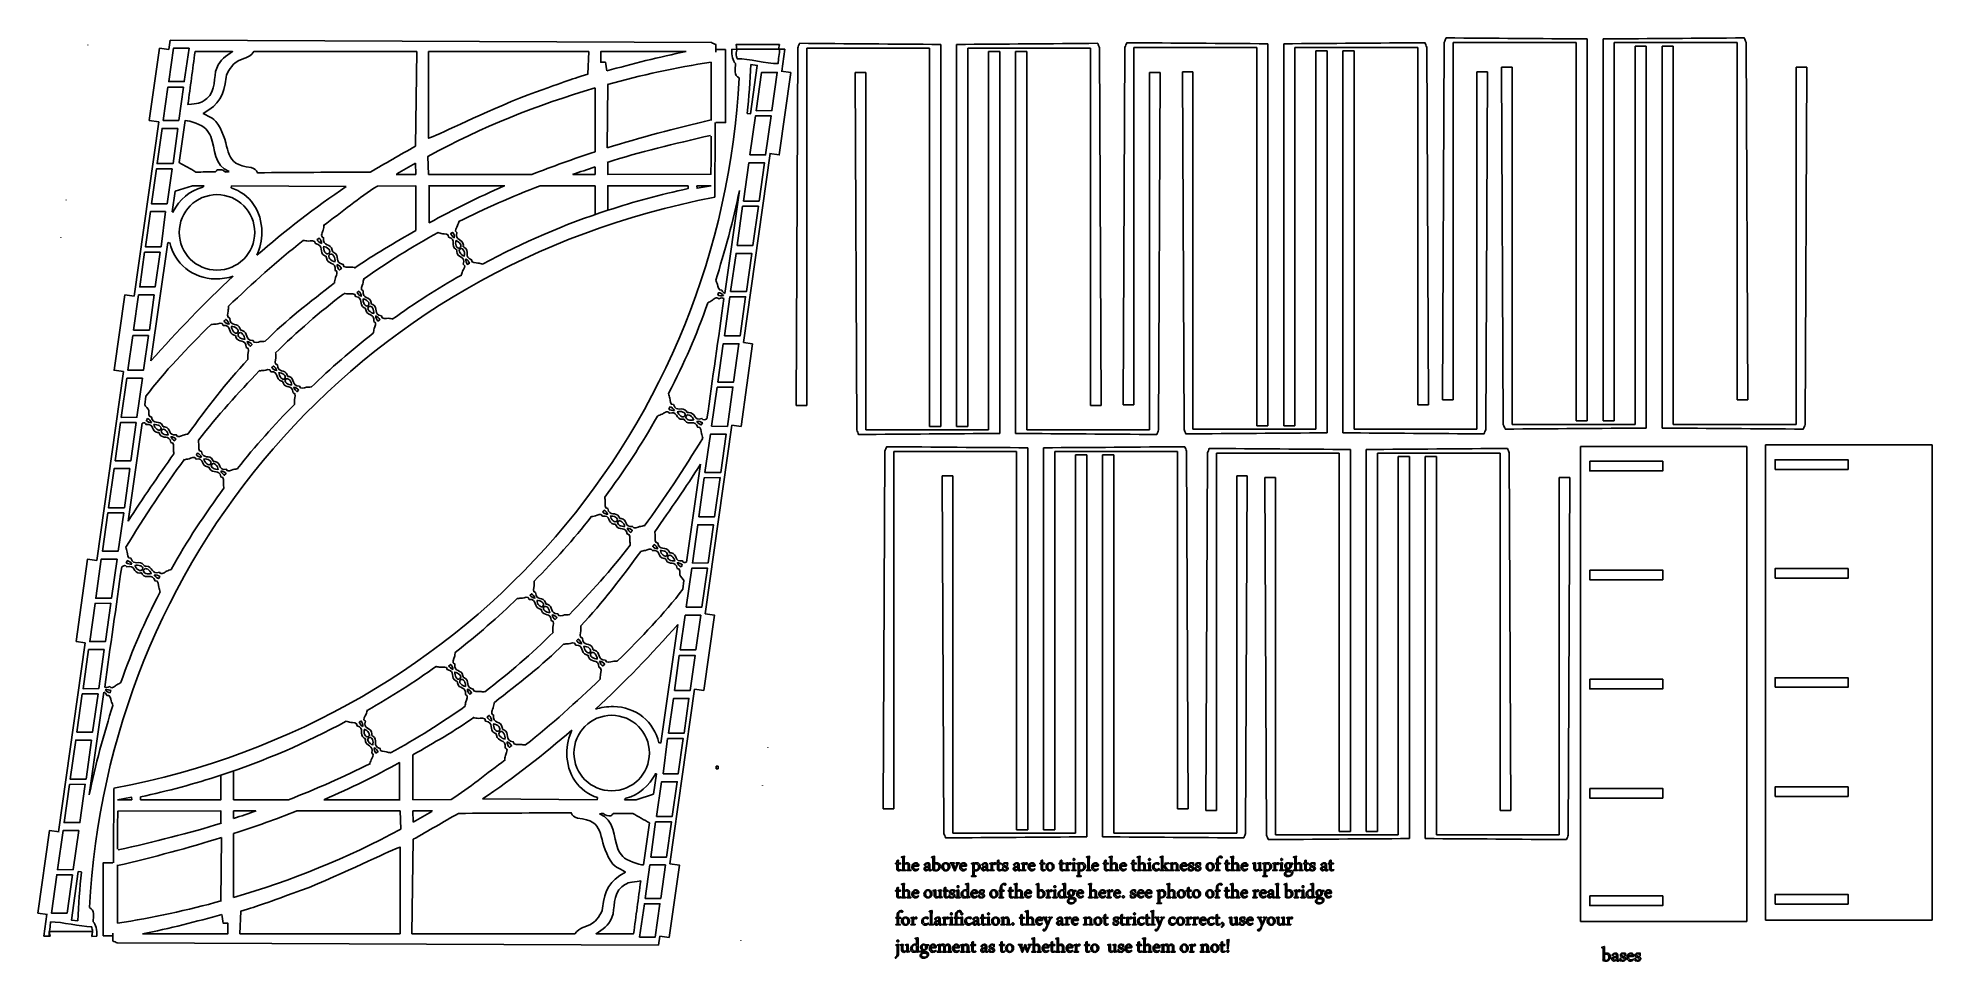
# Model space of a CAD drawing. Extents: x -303 to 288, y -142 to 145.
import ezdxf

# ---------------------------------------------------------------- set-up
doc = ezdxf.new("R2010")
doc.units = 0
doc.header["$MEASUREMENT"] = 0
doc.header["$XCLIPFRAME"] = 2
doc.layers.add('LAYER_1', color=7, linetype='CONTINUOUS')
picture_1 = doc.add_image_def('image1.jpg', size_in_pixel=(12191, 16256))

msp = doc.modelspace()

# ---------------------------------------------------------------- linework, layer by layer
at = {"layer": 'LAYER_1', "color": 1}
for points in [[(238.6884, 11.028), (261.4572, 11.028), (261.4572, 14.028), (238.6884, 14.028), (238.6884, 11.028)], [(238.6884, -22.8655), (261.4572, -22.8655), (261.4572, -19.8655), (238.6884, -19.8655), (238.6884, -22.8655)], [(238.6884, -56.8655), (261.4572, -56.8655), (261.4572, -53.8655), (238.6884, -53.8655), (238.6884, -56.8655)], [(238.6884, -90.8655), (261.4572, -90.8655), (261.4572, -87.8655), (238.6884, -87.8655), (238.6884, -90.8655)], [(238.6884, -124.3802), (261.4572, -124.3802), (261.4572, -121.3802), (238.6884, -121.3802), (238.6884, -124.3802)]]:
    msp.add_lwpolyline(points, close=True, dxfattribs=at)
for points in [[(-287.0184, 143.2521), (-287.0184, 143.2521), (-287.0283, 143.1786), (-287.0283, 143.1786)], [(-261.7287, 141.8618), (-261.7287, 141.8618), (-264.6995, 142.2793), (-264.6995, 142.2793)], [(-261.3222, 144.7545), (-261.3222, 144.7545), (-261.7304, 141.862), (-261.7304, 141.862)], [(-91.3136, 141.8334), (-91.3136, 141.8334), (-88.3008, 141.8334), (-88.3008, 141.8334)], [(-84.7675, 141.8335), (-84.7675, 141.8335), (-86.3746, 141.9022), (-86.3746, 141.9022)], [(-71.7821, 141.9019), (-71.7821, 141.9019), (-69.8381, 141.9021), (-69.8381, 141.9021)], [(-70.7993, 135.09), (-70.7993, 135.09), (-69.8381, 141.9021), (-69.8381, 141.9021)], [(-63.0148, 30.9524), (-63.0148, 30.9524), (-63.0148, 142.29), (-63.0148, 142.29)], [(-63.0148, 142.29), (-63.0148, 142.29), (-24.7484, 142.29), (-24.7484, 142.29)], [(-24.7484, 142.29), (-24.7484, 142.29), (-24.7484, 24.4228), (-24.7484, 24.4228)], [(-21.2506, 143.416), (-21.2506, 143.416), (-21.2506, 24.4228), (-21.2506, 24.4228)], [(-16.337, 143.416), (-16.337, 143.416), (-16.337, 24.4228), (-16.337, 24.4228)], [(-12.8392, 142.29), (-12.8392, 142.29), (-12.8392, 24.4228), (-12.8392, 24.4228)], [(25.4272, 142.29), (25.4272, 142.29), (-12.8392, 142.29), (-12.8392, 142.29)], [(25.4272, 30.9524), (25.4272, 30.9524), (25.4272, 142.29), (25.4272, 142.29)], [(38.9459, 31.1506), (38.9459, 31.1506), (38.9459, 142.4882), (38.9459, 142.4882)], [(38.9459, 142.4882), (38.9459, 142.4882), (77.2123, 142.4882), (77.2123, 142.4882)], [(77.2123, 142.4882), (77.2123, 142.4882), (77.2123, 24.621), (77.2123, 24.621)], [(80.7101, 143.6142), (80.7101, 143.6142), (80.7101, 24.621), (80.7101, 24.621)], [(85.6237, 143.6142), (85.6237, 143.6142), (85.6237, 24.621), (85.6237, 24.621)], [(89.1215, 142.4882), (89.1215, 142.4882), (89.1215, 24.621), (89.1215, 24.621)], [(127.3879, 142.4882), (127.3879, 142.4882), (89.1215, 142.4882), (89.1215, 142.4882)], [(127.3879, 31.1506), (127.3879, 31.1506), (127.3879, 142.4882), (127.3879, 142.4882)], [(138.4367, 32.6457), (138.4367, 32.6457), (138.4367, 143.9833), (138.4367, 143.9833)], [(138.4367, 143.9833), (138.4367, 143.9833), (176.7031, 143.9833), (176.7031, 143.9833)], [(176.7031, 143.9833), (176.7031, 143.9833), (176.7031, 26.1161), (176.7031, 26.1161)], [(180.2009, 145.1093), (180.2009, 145.1093), (180.2009, 26.1161), (180.2009, 26.1161)], [(185.1145, 145.1093), (185.1145, 145.1093), (185.1145, 26.1161), (185.1145, 26.1161)], [(188.6123, 143.9833), (188.6123, 143.9833), (188.6123, 26.1161), (188.6123, 26.1161)], [(226.8787, 143.9833), (226.8787, 143.9833), (188.6123, 143.9833), (188.6123, 143.9833)], [(195.0986, 25.0419), (195.0986, 25.0419), (195.0986, 142.9091), (195.0986, 142.9091)], [(195.0986, 142.9091), (195.0986, 142.9091), (198.5964, 142.9091), (198.5964, 142.9091)], [(198.5964, 23.9159), (198.5964, 23.9159), (198.5964, 142.9091), (198.5964, 142.9091)], [(203.51, 23.9159), (203.51, 23.9159), (203.51, 142.9091), (203.51, 142.9091)], [(207.0078, 142.9091), (207.0078, 142.9091), (203.51, 142.9091), (203.51, 142.9091)], [(207.0078, 25.0419), (207.0078, 25.0419), (207.0078, 142.9091), (207.0078, 142.9091)], [(226.8787, 32.6457), (226.8787, 32.6457), (226.8787, 143.9833), (226.8787, 143.9833)], [(-100.6033, 141.1698), (-108.8101, 139.579), (-117.6457, 137.2544), (-125.2827, 135.1882)], [(-92.7517, 137.872), (-103.8507, 136.211), (-114.5845, 133.8136), (-125.0927, 130.9242)], [(-92.7517, 137.872), (-92.7517, 137.872), (-92.7517, 119.7304), (-92.7517, 119.7304)], [(-81.5922, 121.9312), (-81.0357, 126.959), (-80.6319, 132.0272), (-80.4247, 137.1691)], [(-6.3529, 23.3486), (-6.3529, 23.3486), (-6.3529, 141.2158), (-6.3529, 141.2158)], [(-6.3529, 141.2158), (-6.3529, 141.2158), (-2.8551, 141.2158), (-2.8551, 141.2158)], [(-2.8551, 22.2226), (-2.8551, 22.2226), (-2.8551, 141.2158), (-2.8551, 141.2158)], [(2.0585, 22.2226), (2.0585, 22.2226), (2.0585, 141.2158), (2.0585, 141.2158)], [(5.5563, 141.2158), (5.5563, 141.2158), (2.0585, 141.2158), (2.0585, 141.2158)], [(5.5563, 23.3486), (5.5563, 23.3486), (5.5563, 141.2158), (5.5563, 141.2158)], [(95.6078, 23.5468), (95.6078, 23.5468), (95.6078, 141.414), (95.6078, 141.414)], [(95.6078, 141.414), (95.6078, 141.414), (99.1056, 141.414), (99.1056, 141.414)], [(99.1056, 22.4208), (99.1056, 22.4208), (99.1056, 141.414), (99.1056, 141.414)], [(104.0192, 22.4208), (104.0192, 22.4208), (104.0192, 141.414), (104.0192, 141.414)], [(107.517, 141.414), (107.517, 141.414), (104.0192, 141.414), (104.0192, 141.414)], [(107.517, 23.5468), (107.517, 23.5468), (107.517, 141.414), (107.517, 141.414)], [(153.5156, 136.3795), (153.5156, 136.3795), (156.8322, 136.3795), (156.8322, 136.3795)], [(156.8322, 136.3795), (156.8322, 136.3795), (156.8322, 25.0419), (156.8322, 25.0419)], [(245.2742, 136.3795), (245.2742, 136.3795), (245.2742, 25.0419), (245.2742, 25.0419)], [(248.5908, 136.3795), (248.5908, 136.3795), (245.2742, 136.3795), (245.2742, 136.3795)], [(-278.8776, -88.295), (-166.0906, -66.8468), (-89.7514, 25.4002), (-84.0392, 133.0006)], [(-128.9667, 129.8626), (-128.9667, 129.8626), (-128.9667, 109.9576), (-128.9667, 109.9576)], [(-125.0085, 130.9472), (-125.0085, 130.9472), (-125.1389, 111.1796), (-125.1389, 111.1796)], [(-70.9495, 135.1111), (-70.9495, 135.1111), (-67.9787, 134.6936), (-67.9787, 134.6936)], [(-47.9359, 134.6862), (-47.9359, 134.6862), (-44.6193, 134.6862), (-44.6193, 134.6862)], [(-44.6193, 134.6862), (-44.6193, 134.6862), (-44.6193, 23.3486), (-44.6193, 23.3486)], [(43.8227, 134.6862), (43.8227, 134.6862), (43.8227, 23.3486), (43.8227, 23.3486)], [(47.1393, 134.6862), (47.1393, 134.6862), (43.8227, 134.6862), (43.8227, 134.6862)], [(54.0248, 134.8844), (54.0248, 134.8844), (57.3414, 134.8844), (57.3414, 134.8844)], [(57.3414, 134.8844), (57.3414, 134.8844), (57.3414, 23.5468), (57.3414, 23.5468)], [(145.7834, 134.8844), (145.7834, 134.8844), (145.7834, 23.5468), (145.7834, 23.5468)], [(149.1, 134.8844), (149.1, 134.8844), (145.7834, 134.8844), (145.7834, 134.8844)], [(-264.9116, 119.3166), (-264.9116, 119.3166), (-272.5807, 64.9668), (-272.5807, 64.9668)], [(-92.7517, 119.9316), (-104.1063, 117.2936), (-115.0041, 114.3496), (-125.1389, 111.1796)], [(-91.6645, 95.849), (-91.6135, 103.5926), (-91.5564, 111.3302), (-91.4964, 119.0647)], [(-92.9447, 115.0562), (-104.2625, 112.5112), (-115.0359, 109.861), (-125.2015, 106.674)], [(-184.8813, 106.4228), (-186.8239, 105.329), (-188.7597, 104.2068), (-190.6883, 103.056)], [(-128.9731, 109.9554), (-135.7793, 107.7418), (-142.3235, 105.3932), (-148.6271, 102.8976)], [(-82.7282, 50.549), (-82.7282, 50.549), (-74.4264, 109.3837), (-74.4264, 109.3837)], [(-148.6125, 102.9034), (-148.6125, 102.9034), (-180.8113, 102.9034), (-180.8113, 102.9034)], [(-148.6125, 102.9034), (-148.6125, 102.9034), (-180.8113, 102.9034), (-180.8113, 102.9034)], [(-128.9667, 105.247), (-131.3239, 104.478), (-133.6513, 103.69), (-135.9497, 102.8834)], [(-293.7793, 94.9998), (-293.7793, 94.9998), (-293.8012, 94.8463), (-293.8012, 94.8463)], [(-91.6701, 95.8126), (-204.4571, 74.3644), (-280.7963, -17.8826), (-286.5085, -125.483)], [(-260.7061, 91.3146), (-260.7061, 91.3146), (-259.7983, 97.6914), (-259.7983, 97.6914)], [(-260.3661, 91.3944), (-258.5489, 95.0568), (-255.2339, 97.8448), (-251.2227, 98.9574)], [(-254.4233, 99.4056), (-254.4233, 99.4056), (-259.7983, 97.6914), (-259.7983, 97.6914)], [(-250.8073, 99.4056), (-250.8073, 99.4056), (-254.4233, 99.4056), (-254.4233, 99.4056)], [(-250.8073, 99.4056), (-250.8073, 99.4056), (-251.2227, 98.9574), (-251.2227, 98.9574)], [(-242.1951, 99.3782), (-242.1951, 99.3782), (-242.3961, 98.7388), (-242.3961, 98.7388)], [(-206.5033, 99.1648), (-206.5033, 99.1648), (-242.1949, 99.3782), (-242.1949, 99.3782)], [(-206.5033, 99.1648), (-216.0801, 92.74), (-225.7155, 85.1906), (-234.3431, 77.7366)], [(-196.7943, 99.3016), (-202.4927, 95.693), (-207.9297, 91.1594), (-213.5595, 86.9882)], [(-157.0685, 99.4056), (-157.0685, 99.4056), (-180.8113, 99.4056), (-180.8113, 99.4056)], [(-146.0769, 99.4056), (-154.7361, 96.0252), (-163.5749, 92.176), (-171.3769, 88.2124)], [(-128.9667, 99.4056), (-128.9667, 99.4056), (-146.0769, 99.4056), (-146.0769, 99.4056)], [(-128.9667, 99.4056), (-128.9667, 99.4056), (-128.9667, 90.4024), (-128.9667, 90.4024)], [(-92.7667, 99.4056), (-92.7667, 99.4056), (-97.2097, 99.4056), (-97.2097, 99.4056)], [(-91.372, 69.9946), (-88.6428, 78.3656), (-85.763, 89.1286), (-83.981, 97.8582)], [(-88.5552, 65.8406), (-88.5552, 65.8406), (-83.981, 97.8581), (-83.981, 97.8581)], [(-260.7061, 91.3146), (-260.7061, 91.3146), (-260.2551, 91.3146), (-260.2551, 91.3146)], [(-124.9357, 91.7536), (-138.5827, 87.3148), (-151.4263, 81.784), (-164.0429, 74.9584)], [(-295.4255, 83.2533), (-295.4255, 83.2533), (-295.4443, 83.1186), (-295.4443, 83.1186)], [(-213.5595, 86.9882), (-213.5595, 86.9882), (-213.3229, 87.1618), (-213.3229, 87.1618)], [(-184.8253, 85.438), (-191.2757, 81.6746), (-197.9577, 77.973), (-203.8957, 73.6996)], [(-177.8293, 84.8152), (-186.0169, 80.3488), (-193.7545, 75.5186), (-201.1095, 70.2924)], [(-267.3287, 44.7942), (-267.3287, 44.7942), (-262.0679, 81.7478), (-262.0679, 81.7478)], [(-261.4749, 81.5346), (-261.4749, 81.5346), (-262.0679, 81.7478), (-262.0679, 81.7478)], [(-219.9259, 82.3208), (-228.1243, 75.8882), (-235.6753, 69.0028), (-243.1967, 61.8524)], [(-213.5088, 80.5649), (-213.7197, 79.4287), (-212.9169, 77.5766), (-211.8253, 78.308)], [(-213.5786, 80.5137), (-212.4316, 80.3731), (-210.9067, 79.0504), (-211.9326, 78.2293)], [(-209.955, 75.7176), (-211.102, 75.8583), (-212.6269, 77.181), (-211.601, 78.0021)], [(-210.0248, 75.6665), (-209.8139, 76.8027), (-210.6167, 78.6548), (-211.7083, 77.9234)], [(-172.2999, 82.3594), (-172.6391, 81.3396), (-172.136, 79.5311), (-171.037, 80.0655)], [(-172.3707, 82.3212), (-171.332, 82.0452), (-170.0961, 80.6322), (-171.1459, 80.0067)], [(-169.6448, 77.4407), (-170.6834, 77.7167), (-171.9193, 79.1297), (-170.8695, 79.7551)], [(-169.7156, 77.4025), (-169.3763, 78.4222), (-169.8795, 80.2308), (-170.9784, 79.6964)], [(-241.7071, 71.2088), (-250.6597, 62.9186), (-259.1607, 54.0912), (-267.3287, 44.7942)], [(-203.8957, 73.6996), (-203.8957, 73.6996), (-203.6077, 73.9108), (-203.6077, 73.9108)], [(-170.6105, 71.5722), (-178.0881, 67.3296), (-185.2895, 62.7234), (-192.1655, 57.7834)], [(-272.5365, 64.9607), (-272.5365, 64.9607), (-275.5073, 65.3782), (-275.5073, 65.3782)], [(-210.2107, 69.0694), (-217.6617, 63.2928), (-225.1875, 57.5454), (-231.7629, 50.9338)], [(-207.2539, 65.7668), (-214.7415, 60.0524), (-221.8305, 53.8924), (-228.5997, 47.2494)], [(-201.1905, 64.1749), (-201.3877, 63.1126), (-200.6371, 61.381), (-199.6165, 62.0648)], [(-201.2557, 64.1271), (-200.1833, 63.9956), (-198.7576, 62.7589), (-199.7168, 61.9912)], [(-197.8679, 59.6429), (-198.9403, 59.7745), (-200.366, 61.0112), (-199.4068, 61.7788)], [(-197.9331, 59.5951), (-197.736, 60.6574), (-198.4865, 62.3891), (-199.5072, 61.7053)], [(-106.0926, 34.6492), (-101.003, 44.5356), (-97.5184, 52.3034), (-93.8552, 62.9012)], [(-94.0946, 26.8168), (-92.3798, 39.1377), (-90.5091, 51.9474), (-88.8205, 64.2947)], [(-248.6255, 56.167), (-255.9123, 48.8292), (-263.2545, 41.454), (-268.8935, 33.8036)], [(-242.3082, 55.5234), (-241.1979, 55.5832), (-239.5307, 54.5868), (-240.3644, 53.6363)], [(-242.2507, 55.5836), (-242.2592, 54.4717), (-241.187, 52.8523), (-240.2759, 53.7289)], [(-238.0682, 51.5897), (-239.1785, 51.5299), (-240.8457, 52.5263), (-240.012, 53.4769)], [(-238.1257, 51.5295), (-238.1172, 52.6414), (-239.1894, 54.2609), (-240.1005, 53.3843)], [(-198.1067, 53.4272), (-204.8181, 48.2598), (-211.3535, 42.4446), (-217.4451, 36.6244)], [(-192.1655, 57.7832), (-192.1655, 57.7832), (-191.9333, 57.9536), (-191.9333, 57.9536)], [(-82.7283, 50.549), (-82.7283, 50.549), (-79.8611, 50.1461), (-79.8611, 50.1461)], [(-275.8904, 41.5098), (-275.8904, 41.5098), (-284.1923, -17.3252), (-284.1923, -17.3252)], [(-237.1915, 45.2486), (-243.9471, 37.9852), (-249.8933, 30.1486), (-255.8163, 22.0328)], [(-233.5911, 41.7264), (-240.0675, 34.9598), (-246.5751, 27.865), (-252.5509, 20.1152)], [(-233.4081, 41.9178), (-233.4081, 41.9178), (-233.5911, 41.7264), (-233.5911, 41.7264)], [(-227.5378, 41.1097), (-226.4739, 41.167), (-224.8764, 40.2122), (-225.6753, 39.3014)], [(-227.4827, 41.1674), (-227.4909, 40.102), (-226.4635, 38.5502), (-225.5905, 39.3902)], [(-223.4751, 37.3404), (-224.539, 37.2832), (-226.1365, 38.2379), (-225.3376, 39.1487)], [(-223.5302, 37.2828), (-223.522, 38.3482), (-224.5494, 39.8999), (-225.4224, 39.06)], [(-269.2721, 31.144), (-269.2721, 31.144), (-268.8935, 33.8036), (-268.8935, 33.8036)], [(-222.6235, 31.2762), (-228.9073, 24.8854), (-234.8893, 18.3186), (-240.3979, 11.2568)], [(-66.3314, 30.9524), (-66.3314, 30.9524), (-63.0148, 30.9524), (-63.0148, 30.9524)], [(28.7438, 30.9524), (28.7438, 30.9524), (25.4272, 30.9524), (25.4272, 30.9524)], [(35.6293, 31.1506), (35.6293, 31.1506), (38.9459, 31.1506), (38.9459, 31.1506)], [(130.7045, 31.1506), (130.7045, 31.1506), (127.3879, 31.1506), (127.3879, 31.1506)], [(135.1201, 32.6457), (135.1201, 32.6457), (138.4367, 32.6457), (138.4367, 32.6457)], [(230.1953, 32.6457), (230.1953, 32.6457), (226.8787, 32.6457), (226.8787, 32.6457)], [(-274.4315, -5.0978), (-274.4315, -5.0978), (-270.0857, 25.4282), (-270.0857, 25.4282)], [(-266.4381, 24.968), (-265.3931, 25.174), (-263.6773, 24.4532), (-264.3403, 23.4392)], [(-266.3919, 25.033), (-266.2505, 23.977), (-265.0153, 22.585), (-264.2685, 23.5394)], [(-261.9329, 21.7416), (-262.0741, 22.7978), (-263.3093, 24.1898), (-264.0561, 23.2358)], [(-125.9376, 2.333), (-120.0996, 10.3612), (-114.3158, 18.8782), (-109.5164, 27.65)], [(-103.349, 28.924), (-102.316, 29.3142), (-100.4378, 28.8718), (-100.9414, 27.7214)], [(-103.3126, 28.9984), (-102.9868, 27.9428), (-101.4848, 26.7318), (-100.8852, 27.8356)], [(-98.1522, 26.4736), (-99.1852, 26.0836), (-101.0632, 26.5258), (-100.5598, 27.6764)], [(-98.1884, 26.3994), (-98.514, 27.455), (-100.0162, 28.6656), (-100.616, 27.5614)], [(-94.6572, -33.9922), (-94.6572, -33.9922), (-86.3554, 24.8428), (-86.3554, 24.8428)], [(-24.7484, 24.4228), (-24.7484, 24.4228), (-21.2506, 24.4228), (-21.2506, 24.4228)], [(-12.8392, 24.4228), (-12.8392, 24.4228), (-16.337, 24.4228), (-16.337, 24.4228)], [(77.2123, 24.621), (77.2123, 24.621), (80.7101, 24.621), (80.7101, 24.621)], [(89.1215, 24.621), (89.1215, 24.621), (85.6237, 24.621), (85.6237, 24.621)], [(156.8322, 25.0419), (156.8322, 25.0419), (195.0986, 25.0419), (195.0986, 25.0419)], [(176.7031, 26.1161), (176.7031, 26.1161), (180.2009, 26.1161), (180.2009, 26.1161)], [(188.6123, 26.1161), (188.6123, 26.1161), (185.1145, 26.1161), (185.1145, 26.1161)], [(245.2742, 25.0419), (245.2742, 25.0419), (207.0078, 25.0419), (207.0078, 25.0419)], [(-261.8863, 21.8066), (-262.9315, 21.6006), (-264.6473, 22.3216), (-263.9843, 23.3354)], [(-113.6558, -6.6814), (-107.3896, 1.8576), (-101.3378, 10.9864), (-95.4088, 20.748)], [(-44.6193, 23.3486), (-44.6193, 23.3486), (-6.3529, 23.3486), (-6.3529, 23.3486)], [(43.8227, 23.3486), (43.8227, 23.3486), (5.5563, 23.3486), (5.5563, 23.3486)], [(5.8812, 17.7578), (5.8812, 17.7578), (5.8812, -101.2354), (5.8812, -101.2354)], [(10.7948, 17.7578), (10.7948, 17.7578), (10.7948, -101.2354), (10.7948, -101.2354)], [(57.3414, 23.5468), (57.3414, 23.5468), (95.6078, 23.5468), (95.6078, 23.5468)], [(145.7834, 23.5468), (145.7834, 23.5468), (107.517, 23.5468), (107.517, 23.5468)], [(178.0462, 18.1443), (178.0462, 18.1443), (178.0459, -129.8623), (178.0459, -129.8623)], [(178.0462, 18.1442), (178.0462, 18.1442), (229.9198, 18.1661), (229.9198, 18.1661)], [(203.7347, 18.1517), (203.7347, 18.1517), (203.7347, 18.1377), (203.7347, 18.1377)], [(206.2348, 18.1531), (206.2348, 18.1531), (206.2349, 18.1376), (206.2349, 18.1376)], [(229.9198, 18.1661), (229.9198, 18.1661), (229.9199, -129.8624), (229.9199, -129.8624)], [(235.7687, 18.6267), (235.7687, 18.6267), (235.7684, -129.3799), (235.7684, -129.3799)], [(235.7687, 18.6266), (235.7687, 18.6266), (287.6423, 18.6485), (287.6423, 18.6485)], [(261.4572, 18.6341), (261.4572, 18.6341), (261.4572, 18.6201), (261.4572, 18.6201)], [(263.9573, 18.6355), (263.9573, 18.6355), (263.9574, 18.62), (263.9574, 18.62)], [(287.6423, 18.6485), (287.6423, 18.6485), (287.6424, -129.38), (287.6424, -129.38)], [(-256.8919, 14.199), (-263.1581, 5.66), (-269.2099, -3.4688), (-275.1389, -13.2304)], [(-260.1917, 15.9222), (-265.0861, 8.9322), (-269.8851, 2.0496), (-274.4315, -5.0978)], [(-250.8566, 14.2305), (-249.8113, 14.4366), (-248.0955, 13.7156), (-248.7586, 12.7017)], [(-250.8102, 14.2953), (-250.6686, 13.2394), (-249.4335, 11.8472), (-248.6871, 12.8015)], [(-246.3048, 11.0691), (-247.3501, 10.863), (-249.0659, 11.5839), (-248.4028, 12.5979)], [(-246.3513, 11.0042), (-246.4928, 12.0602), (-247.7279, 13.4524), (-248.4743, 12.4981)], [(-110.356, -8.4046), (-105.4616, -1.4146), (-100.6626, 5.468), (-96.1162, 12.6154)], [(-96.1162, 12.6154), (-96.1162, 12.6154), (-100.462, -17.9106), (-100.462, -17.9106)], [(-35.883, -94.7058), (-35.883, -94.7058), (-35.883, 16.6318), (-35.883, 16.6318)], [(-35.883, 16.6318), (-35.883, 16.6318), (2.3834, 16.6318), (2.3834, 16.6318)], [(2.3834, 16.6318), (2.3834, 16.6318), (2.3834, -101.2354), (2.3834, -101.2354)], [(14.2926, 16.6318), (14.2926, 16.6318), (14.2926, -101.2354), (14.2926, -101.2354)], [(52.559, 16.6318), (52.559, 16.6318), (14.2926, 16.6318), (14.2926, 16.6318)], [(20.7789, -102.3096), (20.7789, -102.3096), (20.7789, 15.5576), (20.7789, 15.5576)], [(20.7789, 15.5576), (20.7789, 15.5576), (24.2767, 15.5576), (24.2767, 15.5576)], [(24.2767, -103.4356), (24.2767, -103.4356), (24.2767, 15.5576), (24.2767, 15.5576)], [(29.1903, -103.4356), (29.1903, -103.4356), (29.1903, 15.5576), (29.1903, 15.5576)], [(32.6881, 15.5576), (32.6881, 15.5576), (29.1903, 15.5576), (29.1903, 15.5576)], [(32.6881, -102.3096), (32.6881, -102.3096), (32.6881, 15.5576), (32.6881, 15.5576)], [(52.559, -94.7058), (52.559, -94.7058), (52.559, 16.6318), (52.559, 16.6318)], [(64.6413, -95.2426), (64.6413, -95.2426), (64.6413, 16.095), (64.6413, 16.095)], [(64.6413, 16.095), (64.6413, 16.095), (102.9077, 16.095), (102.9077, 16.095)], [(102.9077, 16.095), (102.9077, 16.095), (102.9077, -101.7722), (102.9077, -101.7722)], [(106.4055, 17.221), (106.4055, 17.221), (106.4055, -101.7722), (106.4055, -101.7722)], [(111.3191, 17.221), (111.3191, 17.221), (111.3191, -101.7722), (111.3191, -101.7722)], [(114.8169, 16.095), (114.8169, 16.095), (114.8169, -101.7722), (114.8169, -101.7722)], [(153.0833, 16.095), (153.0833, 16.095), (114.8169, 16.095), (114.8169, 16.095)], [(121.3032, -102.8464), (121.3032, -102.8464), (121.3032, 15.0208), (121.3032, 15.0208)], [(121.3032, 15.0208), (121.3032, 15.0208), (124.801, 15.0208), (124.801, 15.0208)], [(124.801, -103.9724), (124.801, -103.9724), (124.801, 15.0208), (124.801, 15.0208)], [(129.7146, -103.9724), (129.7146, -103.9724), (129.7146, 15.0208), (129.7146, 15.0208)], [(133.2124, 15.0208), (133.2124, 15.0208), (129.7146, 15.0208), (129.7146, 15.0208)], [(133.2124, -102.8464), (133.2124, -102.8464), (133.2124, 15.0208), (133.2124, 15.0208)], [(153.0833, -95.2426), (153.0833, -95.2426), (153.0833, 16.095), (153.0833, 16.095)], [(-240.2619, 11.2568), (-240.2619, 11.2568), (-240.2251, 11.3084), (-240.2251, 11.3084)], [(-20.8041, 9.028), (-20.8041, 9.028), (-17.4875, 9.028), (-17.4875, 9.028)], [(-17.4875, 9.028), (-17.4875, 9.028), (-17.4875, -102.3096), (-17.4875, -102.3096)], [(70.9545, 9.028), (70.9545, 9.028), (70.9545, -102.3096), (70.9545, -102.3096)], [(74.2711, 9.028), (74.2711, 9.028), (70.9545, 9.028), (70.9545, 9.028)], [(79.7202, 8.4912), (79.7202, 8.4912), (83.0368, 8.4912), (83.0368, 8.4912)], [(83.0368, 8.4912), (83.0368, 8.4912), (83.0368, -102.8464), (83.0368, -102.8464)], [(171.4788, 8.4912), (171.4788, 8.4912), (171.4788, -102.8464), (171.4788, -102.8464)], [(174.7954, 8.4912), (174.7954, 8.4912), (171.4788, 8.4912), (171.4788, 8.4912)], [(-244.6101, 5.1846), (-250.4481, -2.8436), (-256.2319, -11.3606), (-261.0313, -20.1324)], [(-147.9242, -23.7586), (-141.6404, -17.3678), (-135.6584, -10.801), (-130.1498, -3.7392)], [(-130.2858, -3.7392), (-130.2858, -3.7392), (-130.3226, -3.7908), (-130.3226, -3.7908)], [(-124.2429, -3.5515), (-123.1976, -3.3454), (-121.4818, -4.0663), (-122.1448, -5.0803)], [(-124.1964, -3.4866), (-124.0549, -4.5426), (-122.8198, -5.9348), (-122.0734, -4.9805)], [(-119.6911, -6.7129), (-120.7364, -6.919), (-122.4521, -6.198), (-121.7891, -5.1841)], [(-119.7375, -6.7777), (-119.879, -5.7218), (-121.1142, -4.3296), (-121.8605, -5.2839)], [(-136.9566, -34.2088), (-130.4802, -27.4422), (-123.9726, -20.3474), (-117.9968, -12.5976)], [(-133.3562, -37.731), (-126.6006, -30.4676), (-120.6544, -22.631), (-114.7314, -14.5152)], [(-108.6614, -14.289), (-107.6162, -14.083), (-105.9004, -14.804), (-106.5634, -15.8178)], [(-108.6148, -14.224), (-108.4736, -15.2802), (-107.2384, -16.6722), (-106.4916, -15.7182)], [(-104.1096, -17.4504), (-105.1546, -17.6564), (-106.8704, -16.9356), (-106.2074, -15.9216)], [(-104.1558, -17.5154), (-104.2972, -16.4594), (-105.5324, -15.0674), (-106.2792, -16.0218)], [(-276.453, -19.2992), (-278.1679, -31.6201), (-280.0386, -44.4299), (-281.7271, -56.7771)], [(-272.3955, -18.956), (-271.3625, -18.566), (-269.4845, -19.0082), (-269.9879, -20.1588)], [(-272.3593, -18.8818), (-272.0337, -19.9374), (-270.5315, -21.148), (-269.9317, -20.0438)], [(-267.1987, -21.4064), (-268.2317, -21.7966), (-270.1099, -21.3542), (-269.6063, -20.2038)], [(-267.2351, -21.4808), (-267.5609, -20.4252), (-269.0629, -19.2142), (-269.6625, -20.318)], [(-264.4551, -27.1316), (-269.5447, -37.018), (-273.0293, -44.7858), (-276.6925, -55.3836)], [(-172.441, -45.9096), (-165.7296, -40.7422), (-159.1942, -34.927), (-153.1026, -29.1068)], [(-121.9222, -48.6494), (-114.6354, -41.3116), (-107.2932, -33.9364), (-101.6542, -26.286)], [(-101.2756, -23.6264), (-101.2756, -23.6264), (-101.6542, -26.286), (-101.6542, -26.286)], [(-147.0726, -29.8228), (-146.0087, -29.7656), (-144.4112, -30.7203), (-145.21, -31.6311)], [(-147.0175, -29.7652), (-147.0257, -30.8306), (-145.9983, -32.3823), (-145.1253, -31.5424)], [(-143.0099, -33.5921), (-144.0737, -33.6494), (-145.6713, -32.6946), (-144.8724, -31.7838)], [(-143.0649, -33.6498), (-143.0568, -32.5844), (-144.0842, -31.0326), (-144.9572, -31.8726)], [(-137.1396, -34.4002), (-137.1396, -34.4002), (-136.9566, -34.2088), (-136.9566, -34.2088)], [(-163.2938, -58.2492), (-155.8062, -52.5348), (-148.7172, -46.3748), (-141.948, -39.7318)], [(-128.8406, -63.6912), (-119.888, -55.401), (-111.387, -46.5736), (-103.219, -37.2766)], [(-103.219, -37.2766), (-103.219, -37.2766), (-108.4798, -74.2302), (-108.4798, -74.2302)], [(-287.8195, -43.0314), (-287.8195, -43.0314), (-296.1213, -101.8661), (-296.1213, -101.8661)], [(-287.8194, -43.0314), (-287.8194, -43.0314), (-290.6866, -42.6285), (-290.6866, -42.6285)], [(-160.337, -61.5518), (-152.886, -55.7752), (-145.3602, -50.0278), (-138.7848, -43.4162)], [(-132.4795, -44.0721), (-131.3692, -44.0123), (-129.702, -45.0087), (-130.5357, -45.9593)], [(-132.422, -44.0119), (-132.4305, -45.1238), (-131.3583, -46.7433), (-130.4472, -45.8667)], [(-128.2395, -48.0058), (-129.3498, -48.0656), (-131.017, -47.0692), (-130.1833, -46.1187)], [(-128.297, -48.066), (-128.2885, -46.9541), (-129.3607, -45.3347), (-130.2717, -46.2113)], [(-199.9372, -64.0546), (-192.4596, -59.812), (-185.2582, -55.2058), (-178.3822, -50.2658)], [(-178.3822, -50.2656), (-178.3822, -50.2656), (-178.6144, -50.436), (-178.6144, -50.436)], [(-172.6146, -52.0775), (-172.8117, -53.1398), (-172.0612, -54.8715), (-171.0405, -54.1877)], [(-172.6798, -52.1254), (-171.6074, -52.2569), (-170.1817, -53.4936), (-171.1409, -54.2612)], [(-281.9925, -58.323), (-281.9925, -58.323), (-286.5667, -90.3405), (-286.5667, -90.3405)], [(-169.2919, -56.6095), (-170.3644, -56.478), (-171.79, -55.2413), (-170.8309, -54.4736)], [(-169.3572, -56.6573), (-169.16, -55.595), (-169.9106, -53.8634), (-170.9312, -54.5472)], [(-150.6218, -74.8032), (-142.4234, -68.3706), (-134.8724, -61.4852), (-127.351, -54.3348)], [(-105.6361, -111.799), (-105.6361, -111.799), (-97.967, -57.4492), (-97.967, -57.4492)], [(-98.0112, -57.4431), (-98.0112, -57.4431), (-95.0404, -57.8606), (-95.0404, -57.8606)], [(-279.1757, -62.477), (-281.9049, -70.848), (-284.7847, -81.611), (-286.5667, -90.3406)], [(-192.7184, -77.2976), (-184.5308, -72.8312), (-176.7932, -68.001), (-169.4382, -62.7748)], [(-245.612, -84.236), (-231.965, -79.7972), (-219.1214, -74.2664), (-206.5048, -67.4408)], [(-200.8321, -69.8849), (-201.1713, -70.9046), (-200.6682, -72.7132), (-199.5693, -72.1788)], [(-200.9029, -69.9231), (-199.8643, -70.1991), (-198.6284, -71.6121), (-199.6782, -72.2375)], [(-185.7224, -77.9204), (-179.272, -74.157), (-172.59, -70.4554), (-166.652, -66.182)], [(-166.652, -66.182), (-166.652, -66.182), (-166.94, -66.3932), (-166.94, -66.3932)], [(-164.0444, -91.6472), (-154.4676, -85.2224), (-144.8322, -77.673), (-136.2046, -70.219)], [(-160.5229, -68.1489), (-160.7337, -69.2851), (-159.931, -71.1372), (-158.8393, -70.4058)], [(-160.5926, -68.2), (-159.4456, -68.3407), (-157.9208, -69.6634), (-158.9467, -70.4845)], [(-156.9691, -72.9961), (-158.1161, -72.8555), (-159.641, -71.5328), (-158.6151, -70.7117)], [(-157.0389, -73.0473), (-156.828, -71.9111), (-157.6308, -70.059), (-158.7224, -70.7904)], [(-198.177, -74.8036), (-199.2156, -74.5276), (-200.4515, -73.1146), (-199.4017, -72.4891)], [(-198.2478, -74.8418), (-197.9086, -73.822), (-198.4117, -72.0135), (-199.5106, -72.5479)], [(-109.0728, -74.017), (-109.0728, -74.017), (-108.4798, -74.2302), (-108.4798, -74.2302)], [(-75.1222, -75.7357), (-75.1222, -75.7357), (-75.1034, -75.601), (-75.1034, -75.601)], [(-224.4708, -91.888), (-215.8116, -88.5076), (-206.9728, -84.6584), (-199.1708, -80.6948)], [(-173.7534, -91.784), (-168.055, -88.1754), (-162.618, -83.6418), (-156.9882, -79.4706)], [(-156.9882, -79.4706), (-156.9882, -79.4706), (-157.2248, -79.6442), (-157.2248, -79.6442)], [(-278.8832, -88.3314), (-278.9342, -96.075), (-278.9913, -103.8126), (-279.0513, -111.5471)], [(-241.581, -91.888), (-241.581, -91.888), (-241.581, -82.8848), (-241.581, -82.8848)], [(-110.1816, -83.8768), (-111.9988, -87.5392), (-115.3138, -90.3272), (-119.325, -91.4398)], [(-109.8416, -83.797), (-109.8416, -83.797), (-110.7494, -90.1738), (-110.7494, -90.1738)], [(-109.8416, -83.797), (-109.8416, -83.797), (-110.2926, -83.797), (-110.2926, -83.797)], [(-76.7684, -87.4822), (-76.7684, -87.4822), (-76.7465, -87.3287), (-76.7465, -87.3287)], [(-277.781, -91.888), (-277.781, -91.888), (-273.338, -91.888), (-273.338, -91.888)], [(-241.581, -91.888), (-241.581, -91.888), (-224.4708, -91.888), (-224.4708, -91.888)], [(-213.4792, -91.888), (-213.4792, -91.888), (-189.7364, -91.888), (-189.7364, -91.888)], [(-164.0444, -91.6472), (-164.0444, -91.6472), (-128.3528, -91.8606), (-128.3528, -91.8606)], [(-128.3526, -91.8606), (-128.3526, -91.8606), (-128.1516, -91.2212), (-128.1516, -91.2212)], [(-119.7404, -91.888), (-119.7404, -91.888), (-119.325, -91.4398), (-119.325, -91.4398)], [(-119.7404, -91.888), (-119.7404, -91.888), (-116.1244, -91.888), (-116.1244, -91.888)], [(-116.1244, -91.888), (-116.1244, -91.888), (-110.7494, -90.1738), (-110.7494, -90.1738)], [(-277.603, -107.5386), (-266.2852, -104.9936), (-255.5118, -102.3434), (-245.3462, -99.1564)], [(-241.581, -97.7294), (-239.2238, -96.9604), (-236.8964, -96.1724), (-234.598, -95.3658)], [(-241.5746, -102.4378), (-234.7684, -100.2242), (-228.2242, -97.8756), (-221.9206, -95.38)], [(-221.9352, -95.3858), (-221.9352, -95.3858), (-189.7364, -95.3858), (-189.7364, -95.3858)], [(-221.9352, -95.3858), (-221.9352, -95.3858), (-189.7364, -95.3858), (-189.7364, -95.3858)], [(-185.6664, -98.9052), (-183.7238, -97.8114), (-181.788, -96.6892), (-179.8594, -95.5384)], [(-39.1996, -94.7058), (-39.1996, -94.7058), (-35.883, -94.7058), (-35.883, -94.7058)], [(55.8756, -94.7058), (55.8756, -94.7058), (52.559, -94.7058), (52.559, -94.7058)], [(61.3247, -95.2426), (61.3247, -95.2426), (64.6413, -95.2426), (64.6413, -95.2426)], [(156.3999, -95.2426), (156.3999, -95.2426), (153.0833, -95.2426), (153.0833, -95.2426)], [(-277.796, -112.414), (-266.4414, -109.776), (-255.5436, -106.832), (-245.4088, -103.662)], [(-245.5392, -123.4296), (-245.5392, -123.4296), (-245.4088, -103.662), (-245.4088, -103.662)], [(-241.581, -122.345), (-241.581, -122.345), (-241.581, -102.44), (-241.581, -102.44)], [(-17.4875, -102.3096), (-17.4875, -102.3096), (20.7789, -102.3096), (20.7789, -102.3096)], [(2.3834, -101.2354), (2.3834, -101.2354), (5.8812, -101.2354), (5.8812, -101.2354)], [(14.2926, -101.2354), (14.2926, -101.2354), (10.7948, -101.2354), (10.7948, -101.2354)], [(70.9545, -102.3096), (70.9545, -102.3096), (32.6881, -102.3096), (32.6881, -102.3096)], [(83.0368, -102.8464), (83.0368, -102.8464), (121.3032, -102.8464), (121.3032, -102.8464)], [(102.9077, -101.7722), (102.9077, -101.7722), (106.4055, -101.7722), (106.4055, -101.7722)], [(114.8169, -101.7722), (114.8169, -101.7722), (111.3191, -101.7722), (111.3191, -101.7722)], [(171.4788, -102.8464), (171.4788, -102.8464), (133.2124, -102.8464), (133.2124, -102.8464)], [(-288.9555, -114.4136), (-289.512, -119.4414), (-289.9157, -124.5096), (-290.123, -129.6515)], [(-277.796, -130.3544), (-277.796, -130.3544), (-277.796, -112.2128), (-277.796, -112.2128)], [(-277.796, -130.3544), (-266.697, -128.6934), (-255.9632, -126.296), (-245.455, -123.4066)], [(-299.5982, -127.5935), (-299.5982, -127.5935), (-302.569, -127.176), (-302.569, -127.176)], [(-299.7484, -127.5724), (-299.7484, -127.5724), (-300.7095, -134.3845), (-300.7095, -134.3845)], [(-269.9444, -133.6522), (-261.7376, -132.0614), (-252.902, -129.7368), (-245.265, -127.6706)], [(235.7684, -129.38), (235.7684, -129.38), (287.6424, -129.38), (287.6424, -129.38)], [(-298.7655, -134.3848), (-298.7655, -134.3848), (-300.7095, -134.3846), (-300.7095, -134.3846)], [(-285.7801, -134.4532), (-285.7801, -134.4532), (-284.173, -134.3845), (-284.173, -134.3845)], [(-279.2341, -134.3158), (-279.2341, -134.3158), (-282.2469, -134.3158), (-282.2469, -134.3158)], [(-109.2255, -137.2369), (-109.2255, -137.2369), (-108.8173, -134.3444), (-108.8173, -134.3444)], [(-108.819, -134.3442), (-108.819, -134.3442), (-105.8482, -134.7617), (-105.8482, -134.7617)], [(-83.5293, -135.7345), (-83.5293, -135.7345), (-83.5194, -135.661), (-83.5194, -135.661)], [(178.0459, -129.8624), (178.0459, -129.8624), (229.9199, -129.8624), (229.9199, -129.8624)]]:
    msp.add_open_spline(points, degree=3, dxfattribs=at)
for points, knots in [([(-264.6995, 142.2793), (-264.6995, 142.2793), (-267.8683, 119.7321), (-267.8683, 119.7321), (-267.8683, 119.7321), (-267.8683, 119.7321), (-264.9116, 119.3166), (-264.9116, 119.3166)], [0, 0, 0, 0, 0.33333333, 0.33333333, 0.33333333, 0.33333333, 1, 1, 1, 1]), ([(-91.3206, 140.9661), (-91.3141, 141.7728), (-91.3074, 142.5794), (-91.3008, 143.3861), (-91.3008, 143.3861), (-91.7755, 143.5973), (-92.2505, 143.7818), (-92.7253, 143.9665), (-92.7253, 143.9665), (-92.7253, 143.9665), (-261.3224, 144.7538), (-261.3224, 144.7538)], [0, 0, 0, 0, 0.25, 0.25, 0.25, 0.25, 0.5, 0.5, 0.5, 0.5, 1, 1, 1, 1]), ([(-88.3008, 141.8334), (-88.3008, 141.8334), (-88.3008, 119.0646), (-88.3008, 119.0646), (-88.3008, 119.0646), (-88.3008, 119.0646), (-91.3206, 119.0646), (-91.3206, 119.0646)], [0, 0, 0, 0, 0.33333333, 0.33333333, 0.33333333, 0.33333333, 1, 1, 1, 1]), ([(-86.3746, 141.9021), (-86.3666, 139.9817), (-86.0986, 138.2252), (-85.1999, 137.4329), (-85.1999, 137.4329), (-85.2, 135.8235), (-85.8331, 133.7394), (-84.0392, 133.0005)], [0, 0, 0, 0, 0.33333333, 0.33333333, 0.33333333, 0.33333333, 1, 1, 1, 1]), ([(-71.7821, 141.9019), (-71.7821, 141.9019), (-71.5038, 143.3901), (-71.5038, 143.3901), (-71.5038, 143.3901), (-71.5038, 143.3901), (-85.0417, 143.3901), (-85.0417, 143.3901), (-85.0417, 143.3901), (-85.0417, 143.3901), (-84.7675, 141.8335), (-84.7675, 141.8335)], [0, 0, 0, 0, 0.25, 0.25, 0.25, 0.25, 0.5, 0.5, 0.5, 0.5, 1, 1, 1, 1]), ([(-21.2506, 143.416), (-35.924, 143.516), (-50.5776, 143.636), (-65.231, 143.756), (-65.231, 143.756), (-65.4422, 143.2812), (-65.6268, 142.8062), (-65.8114, 142.3314), (-65.8114, 142.3314), (-65.8114, 142.3314), (-66.3314, 30.9526), (-66.3314, 30.9526)], [0, 0, 0, 0, 0.25, 0.25, 0.25, 0.25, 0.5, 0.5, 0.5, 0.5, 1, 1, 1, 1]), ([(-16.337, 143.416), (-1.6636, 143.516), (12.99, 143.636), (27.6434, 143.756), (27.6434, 143.756), (27.8546, 143.2812), (28.0392, 142.8062), (28.2238, 142.3314), (28.2238, 142.3314), (28.2238, 142.3314), (28.7438, 30.9526), (28.7438, 30.9526)], [0, 0, 0, 0, 0.25, 0.25, 0.25, 0.25, 0.5, 0.5, 0.5, 0.5, 1, 1, 1, 1]), ([(80.7101, 143.6142), (66.0367, 143.7142), (51.3831, 143.8342), (36.7297, 143.9542), (36.7297, 143.9542), (36.5185, 143.4794), (36.3339, 143.0044), (36.1493, 142.5296), (36.1493, 142.5296), (36.1493, 142.5296), (35.6293, 31.1508), (35.6293, 31.1508)], [0, 0, 0, 0, 0.25, 0.25, 0.25, 0.25, 0.5, 0.5, 0.5, 0.5, 1, 1, 1, 1]), ([(85.6237, 143.6142), (100.2971, 143.7142), (114.9507, 143.8342), (129.6041, 143.9542), (129.6041, 143.9542), (129.8153, 143.4794), (129.9999, 143.0044), (130.1845, 142.5296), (130.1845, 142.5296), (130.1845, 142.5296), (130.7045, 31.1508), (130.7045, 31.1508)], [0, 0, 0, 0, 0.25, 0.25, 0.25, 0.25, 0.5, 0.5, 0.5, 0.5, 1, 1, 1, 1]), ([(180.2009, 145.1093), (165.5275, 145.2093), (150.8739, 145.3293), (136.2205, 145.4493), (136.2205, 145.4493), (136.0093, 144.9745), (135.8247, 144.4995), (135.6401, 144.0247), (135.6401, 144.0247), (135.6401, 144.0247), (135.1201, 32.6459), (135.1201, 32.6459)], [0, 0, 0, 0, 0.25, 0.25, 0.25, 0.25, 0.5, 0.5, 0.5, 0.5, 1, 1, 1, 1]), ([(185.1145, 145.1093), (199.7879, 145.2093), (214.4415, 145.3293), (229.0949, 145.4493), (229.0949, 145.4493), (229.3061, 144.9745), (229.4907, 144.4995), (229.6753, 144.0247), (229.6753, 144.0247), (229.6753, 144.0247), (230.1953, 32.6459), (230.1953, 32.6459)], [0, 0, 0, 0, 0.25, 0.25, 0.25, 0.25, 0.5, 0.5, 0.5, 0.5, 1, 1, 1, 1]), ([(-249.9549, 126.5274), (-246.8945, 128.9146), (-247.9443, 133.254), (-246.8549, 136.0516), (-246.8549, 136.0516), (-245.7654, 138.8493), (-244.0583, 139.7189), (-241.8948, 141.1699), (-241.8948, 141.1699), (-245.7995, 141.1699), (-249.7042, 141.1699), (-253.6089, 141.1699), (-253.6089, 141.1699), (-254.3476, 135.6823), (-255.0863, 130.1946), (-255.8251, 124.6806), (-255.8251, 124.6806), (-252.5272, 125.2346), (-252.2397, 124.7451), (-249.9549, 126.5274)], [0, 0, 0, 0, 0.16666667, 0.16666667, 0.16666667, 0.16666667, 0.33333333, 0.33333333, 0.33333333, 0.33333333, 0.5, 0.5, 0.5, 0.5, 0.66666667, 0.66666667, 0.66666667, 0.66666667, 1, 1, 1, 1]), ([(-184.4594, 141.1698), (-184.4594, 141.1698), (-235.2991, 141.1698), (-235.2991, 141.1698), (-235.2991, 141.1698), (-236.9612, 138.8481), (-238.3928, 139.4249), (-240.7868, 137.8721), (-240.7868, 137.8721), (-241.8134, 137.2062), (-243.6685, 135.0184), (-243.9263, 133.1759), (-243.9263, 133.1759), (-244.7555, 127.2501), (-245.9314, 124.8652), (-251.0497, 121.9367), (-251.0497, 121.9367), (-248.728, 120.3274), (-247.7315, 121.062), (-245.7995, 117.3988), (-245.7995, 117.3988), (-242.2694, 110.7057), (-244.9817, 106.0278), (-236.0906, 105.1044), (-236.0906, 105.1044), (-235.1144, 104.6031), (-234.5076, 104.4976), (-234.191, 103.4422), (-234.191, 103.4422), (-222.477, 103.5214), (-210.7365, 103.6005), (-198.9961, 103.6533), (-198.9961, 103.6533), (-194.3263, 106.3444), (-189.6565, 109.0354), (-184.9604, 111.7265), (-184.9604, 111.7265), (-184.9604, 111.7265), (-184.4594, 141.1698), (-184.4594, 141.1698)], [0, 0, 0, 0, 0.09090909, 0.09090909, 0.09090909, 0.09090909, 0.18181818, 0.18181818, 0.18181818, 0.18181818, 0.27272727, 0.27272727, 0.27272727, 0.27272727, 0.36363636, 0.36363636, 0.36363636, 0.36363636, 0.45454545, 0.45454545, 0.45454545, 0.45454545, 0.54545455, 0.54545455, 0.54545455, 0.54545455, 0.63636364, 0.63636364, 0.63636364, 0.63636364, 0.72727273, 0.72727273, 0.72727273, 0.72727273, 0.81818182, 0.81818182, 0.81818182, 0.81818182, 1, 1, 1, 1]), ([(-130.8752, 141.1698), (-130.8752, 141.1698), (-180.8114, 141.1698), (-180.8114, 141.1698), (-180.8114, 141.1698), (-180.8114, 141.1698), (-180.8113, 114.1642), (-180.8113, 114.1642), (-180.8113, 114.1642), (-178.2521, 115.0613), (-166.4131, 120.855), (-152.4829, 126.712), (-152.4829, 126.712), (-137.471, 132.1997), (-137.471, 132.1997), (-131.1654, 134.152), (-131.1654, 134.152), (-131.1654, 134.152), (-130.8752, 141.1698), (-130.8752, 141.1698)], [0, 0, 0, 0, 0.16666667, 0.16666667, 0.16666667, 0.16666667, 0.33333333, 0.33333333, 0.33333333, 0.33333333, 0.5, 0.5, 0.5, 0.5, 0.66666667, 0.66666667, 0.66666667, 0.66666667, 1, 1, 1, 1]), ([(-100.6033, 141.1698), (-107.0935, 141.1698), (-120.7441, 141.1698), (-127.2079, 141.1698), (-127.2079, 141.1698), (-127.2079, 140.3256), (-127.2079, 138.7426), (-127.2079, 137.872), (-127.2079, 137.872), (-126.7331, 137.872), (-126.2317, 137.872), (-125.7305, 137.872), (-125.7305, 137.872), (-125.6249, 137.1596), (-125.4145, 135.927), (-125.2827, 135.1882)], [0, 0, 0, 0, 0.2, 0.2, 0.2, 0.2, 0.4, 0.4, 0.4, 0.4, 0.6, 0.6, 0.6, 0.6, 1, 1, 1, 1]), ([(-80.4248, 137.1692), (-80.4248, 137.1692), (-78.4252, 136.8846), (-78.4252, 136.8846), (-78.4252, 136.8846), (-78.4252, 136.8846), (-80.5768, 121.7712), (-80.5768, 121.7712), (-80.5768, 121.7712), (-80.5768, 121.7712), (-81.5976, 121.8844), (-81.5976, 121.8844)], [0, 0, 0, 0, 0.25, 0.25, 0.25, 0.25, 0.5, 0.5, 0.5, 0.5, 1, 1, 1, 1]), ([(198.5964, 23.9159), (183.923, 23.8159), (169.2694, 23.6959), (154.616, 23.5759), (154.616, 23.5759), (154.4048, 24.0507), (154.2202, 24.5257), (154.0356, 25.0005), (154.0356, 25.0005), (154.0356, 25.0005), (153.5156, 136.3793), (153.5156, 136.3793)], [0, 0, 0, 0, 0.25, 0.25, 0.25, 0.25, 0.5, 0.5, 0.5, 0.5, 1, 1, 1, 1]), ([(203.51, 23.9159), (218.1834, 23.8159), (232.837, 23.6959), (247.4904, 23.5759), (247.4904, 23.5759), (247.7016, 24.0507), (247.8862, 24.5257), (248.0708, 25.0005), (248.0708, 25.0005), (248.0708, 25.0005), (248.5908, 136.3793), (248.5908, 136.3793)], [0, 0, 0, 0, 0.25, 0.25, 0.25, 0.25, 0.5, 0.5, 0.5, 0.5, 1, 1, 1, 1]), ([(-67.9787, 134.6936), (-67.9787, 134.6936), (-71.5917, 108.9853), (-71.5917, 108.9853), (-71.5917, 108.9853), (-71.5917, 108.9853), (-74.5625, 109.4029), (-74.5625, 109.4029)], [0, 0, 0, 0, 0.33333333, 0.33333333, 0.33333333, 0.33333333, 1, 1, 1, 1]), ([(-2.8551, 22.2226), (-17.5285, 22.1226), (-32.1821, 22.0026), (-46.8355, 21.8826), (-46.8355, 21.8826), (-47.0467, 22.3574), (-47.2313, 22.8324), (-47.4159, 23.3072), (-47.4159, 23.3072), (-47.4159, 23.3072), (-47.9359, 134.686), (-47.9359, 134.686)], [0, 0, 0, 0, 0.25, 0.25, 0.25, 0.25, 0.5, 0.5, 0.5, 0.5, 1, 1, 1, 1]), ([(2.0585, 22.2226), (16.7319, 22.1226), (31.3855, 22.0026), (46.0389, 21.8826), (46.0389, 21.8826), (46.2501, 22.3574), (46.4347, 22.8324), (46.6193, 23.3072), (46.6193, 23.3072), (46.6193, 23.3072), (47.1393, 134.686), (47.1393, 134.686)], [0, 0, 0, 0, 0.25, 0.25, 0.25, 0.25, 0.5, 0.5, 0.5, 0.5, 1, 1, 1, 1]), ([(99.1056, 22.4208), (84.4322, 22.3208), (69.7786, 22.2008), (55.1252, 22.0808), (55.1252, 22.0808), (54.914, 22.5556), (54.7294, 23.0306), (54.5448, 23.5054), (54.5448, 23.5054), (54.5448, 23.5054), (54.0248, 134.8842), (54.0248, 134.8842)], [0, 0, 0, 0, 0.25, 0.25, 0.25, 0.25, 0.5, 0.5, 0.5, 0.5, 1, 1, 1, 1]), ([(104.0192, 22.4208), (118.6926, 22.3208), (133.3462, 22.2008), (147.9996, 22.0808), (147.9996, 22.0808), (148.2108, 22.5556), (148.3954, 23.0306), (148.58, 23.5054), (148.58, 23.5054), (148.58, 23.5054), (149.1, 134.8842), (149.1, 134.8842)], [0, 0, 0, 0, 0.25, 0.25, 0.25, 0.25, 0.5, 0.5, 0.5, 0.5, 1, 1, 1, 1]), ([(-128.9429, 129.84), (-146.9555, 124.6368), (-164.2639, 117.626), (-181.0401, 108.5438), (-181.0401, 108.5438), (-181.0401, 108.5438), (-180.8113, 102.9034), (-180.8113, 102.9034)], [0, 0, 0, 0, 0.33333333, 0.33333333, 0.33333333, 0.33333333, 1, 1, 1, 1]), ([(-243.0029, 103.8116), (-247.6845, 105.5806), (-247.3005, 110.9962), (-248.683, 114.684), (-248.683, 114.684), (-249.0411, 115.6392), (-249.6104, 116.436), (-250.2319, 117.1086), (-250.2319, 117.1086), (-251.3378, 118.3059), (-255.2394, 119.6568), (-256.6608, 119.7308), (-256.6608, 119.7308), (-256.6608, 119.7308), (-258.5282, 106.6134), (-258.5282, 106.6134), (-258.5282, 106.6134), (-256.9188, 105.6372), (-254.9544, 104.6559), (-253.3187, 103.6533), (-253.3187, 103.6533), (-251.3136, 103.6797), (-249.2821, 103.6797), (-247.2506, 103.6797), (-247.2506, 103.6797), (-247.0659, 103.9171), (-246.8549, 104.1546), (-246.6438, 104.392), (-246.6438, 104.392), (-245.4566, 104.392), (-244.9817, 104.4976), (-244.1374, 103.6533), (-244.1374, 103.6533), (-243.768, 103.7061), (-243.3987, 103.7588), (-243.0029, 103.8116)], [0, 0, 0, 0, 0.1, 0.1, 0.1, 0.1, 0.2, 0.2, 0.2, 0.2, 0.3, 0.3, 0.3, 0.3, 0.4, 0.4, 0.4, 0.4, 0.5, 0.5, 0.5, 0.5, 0.6, 0.6, 0.6, 0.6, 0.7, 0.7, 0.7, 0.7, 0.8, 0.8, 0.8, 0.8, 1, 1, 1, 1]), ([(-125.0085, 106.7345), (-125.0085, 106.7345), (-125.0085, 102.9035), (-125.0085, 102.9035), (-125.0085, 102.9035), (-125.0085, 102.9035), (-92.8573, 102.9937), (-92.8573, 102.9937), (-92.8573, 102.9937), (-92.8309, 106.9248), (-92.8046, 110.8559), (-92.7518, 114.7869)], [0, 0, 0, 0, 0.25, 0.25, 0.25, 0.25, 0.5, 0.5, 0.5, 0.5, 1, 1, 1, 1]), ([(-190.9439, 102.9034), (-190.9439, 102.9034), (-184.8243, 102.9034), (-184.8243, 102.9034), (-184.8243, 102.9034), (-184.8243, 102.9034), (-184.8813, 106.4228), (-184.8813, 106.4228)], [0, 0, 0, 0, 0.33333333, 0.33333333, 0.33333333, 0.33333333, 1, 1, 1, 1]), ([(-128.9667, 105.247), (-128.9667, 105.247), (-128.9667, 102.9034), (-128.9667, 102.9034), (-128.9667, 102.9034), (-128.9667, 102.9034), (-135.8927, 102.9034), (-135.8927, 102.9034)], [0, 0, 0, 0, 0.33333333, 0.33333333, 0.33333333, 0.33333333, 1, 1, 1, 1]), ([(-258.5199, 84.856), (-258.5199, 78.363), (-253.2562, 73.0992), (-246.7631, 73.0992), (-246.7631, 73.0992), (-240.2701, 73.0992), (-235.0063, 78.363), (-235.0063, 84.856), (-235.0063, 84.856), (-235.0063, 91.3491), (-240.2701, 96.6128), (-246.7631, 96.6128), (-246.7631, 96.6128), (-253.2562, 96.6128), (-258.5199, 91.3491), (-258.5199, 84.856)], [0, 0, 0, 0, 0.2, 0.2, 0.2, 0.2, 0.4, 0.4, 0.4, 0.4, 0.6, 0.6, 0.6, 0.6, 1, 1, 1, 1]), ([(-242.3961, 98.7388), (-236.4943, 96.8844), (-232.7753, 91.4498), (-232.7753, 84.9358), (-232.7753, 84.9358), (-232.7753, 82.5848), (-233.3529, 79.702), (-234.3431, 77.7366)], [0, 0, 0, 0, 0.33333333, 0.33333333, 0.33333333, 0.33333333, 1, 1, 1, 1]), ([(-196.7943, 99.3016), (-196.7943, 99.3016), (-184.8243, 99.4056), (-184.8243, 99.4056), (-184.8243, 99.4056), (-184.8243, 99.4056), (-184.8253, 85.438), (-184.8253, 85.438)], [0, 0, 0, 0, 0.33333333, 0.33333333, 0.33333333, 0.33333333, 1, 1, 1, 1]), ([(-180.6005, 99.4056), (-180.6005, 99.4056), (-157.2829, 99.3128), (-157.2829, 99.3128), (-157.2829, 99.3128), (-165.4509, 95.7754), (-173.2055, 91.9628), (-180.6005, 87.8458), (-180.6005, 87.8458), (-180.6005, 87.8458), (-180.6005, 99.4056), (-180.6005, 99.4056)], [0, 0, 0, 0, 0.25, 0.25, 0.25, 0.25, 0.5, 0.5, 0.5, 0.5, 1, 1, 1, 1]), ([(-99.9287, 99.4056), (-99.9287, 99.4056), (-99.9889, 98.5134), (-99.9889, 98.5134), (-99.9889, 98.5134), (-108.4921, 96.6822), (-116.8155, 94.4202), (-124.9357, 91.7536), (-124.9357, 91.7536), (-124.9357, 91.7536), (-125.0085, 99.4056), (-125.0085, 99.4056), (-125.0085, 99.4056), (-125.0085, 99.4056), (-99.9287, 99.4056), (-99.9287, 99.4056)], [0, 0, 0, 0, 0.2, 0.2, 0.2, 0.2, 0.4, 0.4, 0.4, 0.4, 0.6, 0.6, 0.6, 0.6, 1, 1, 1, 1]), ([(-97.2097, 99.4056), (-97.2097, 99.4056), (-97.1989, 98.6286), (-97.1989, 98.6286), (-97.1989, 98.6286), (-97.1989, 98.6286), (-92.7667, 99.4056), (-92.7667, 99.4056)], [0, 0, 0, 0, 0.33333333, 0.33333333, 0.33333333, 0.33333333, 1, 1, 1, 1]), ([(-215.2312, 82.8737), (-215.2312, 82.8737), (-215.5585, 82.6322), (-215.5585, 82.6322), (-215.5585, 82.6322), (-215.3745, 82.2207), (-214.7585, 81.4816), (-214.1248, 81.3907)], [0, 0, 0, 0, 0.33333333, 0.33333333, 0.33333333, 0.33333333, 1, 1, 1, 1]), ([(-215.2624, 82.8509), (-215.2624, 82.8509), (-214.9336, 83.0904), (-214.9336, 83.0904), (-214.9336, 83.0904), (-214.5965, 82.7911), (-214.0769, 81.9813), (-214.1809, 81.3497)], [0, 0, 0, 0, 0.33333333, 0.33333333, 0.33333333, 0.33333333, 1, 1, 1, 1]), ([(-210.8146, 78.8138), (-210.8192, 78.8918), (-210.8052, 79.0319), (-210.8426, 79.3136), (-210.8426, 79.3136), (-211.1381, 81.5391), (-214.0193, 80.3414), (-213.5476, 83.2129), (-213.5476, 83.2129), (-214.7695, 83.5531), (-213.7832, 85.017), (-213.6573, 85.5731), (-213.6573, 85.5731), (-213.5566, 86.1266), (-213.4497, 86.6523), (-213.3372, 87.1513)], [0, 0, 0, 0, 0.2, 0.2, 0.2, 0.2, 0.4, 0.4, 0.4, 0.4, 0.6, 0.6, 0.6, 0.6, 1, 1, 1, 1]), ([(-171.9739, 79.3594), (-172.0376, 79.3944), (-172.1609, 79.4384), (-172.3827, 79.5822), (-172.3827, 79.5822), (-174.1346, 80.718), (-171.9794, 82.6609), (-174.5799, 83.4097), (-174.5799, 83.4097), (-174.3784, 84.5719), (-176.0017, 84.3271), (-176.519, 84.4432), (-176.519, 84.4432), (-177.0242, 84.5793), (-177.5085, 84.6991), (-177.9726, 84.8036)], [0, 0, 0, 0, 0.2, 0.2, 0.2, 0.2, 0.4, 0.4, 0.4, 0.4, 0.6, 0.6, 0.6, 0.6, 1, 1, 1, 1]), ([(-173.5919, 84.706), (-173.5919, 84.706), (-173.9242, 84.5253), (-173.9242, 84.5253), (-173.9242, 84.5253), (-173.8072, 84.1228), (-173.3341, 83.3632), (-172.762, 83.1987)], [0, 0, 0, 0, 0.33333333, 0.33333333, 0.33333333, 0.33333333, 1, 1, 1, 1]), ([(-173.6235, 84.6889), (-173.6235, 84.6889), (-173.2901, 84.8676), (-173.2901, 84.8676), (-173.2901, 84.8676), (-173.0178, 84.5489), (-172.6425, 83.7366), (-172.8188, 83.168)], [0, 0, 0, 0, 0.33333333, 0.33333333, 0.33333333, 0.33333333, 1, 1, 1, 1]), ([(-170.0415, 80.4025), (-170.0358, 80.475), (-170.005, 80.6022), (-170.0035, 80.8665), (-170.0035, 80.8665), (-169.9917, 82.9543), (-172.7987, 82.2187), (-171.9977, 84.8036), (-171.9977, 84.8036), (-173.0799, 85.2729), (-171.9845, 86.4956), (-171.7976, 86.9918), (-171.7976, 86.9918), (-171.6343, 87.4888), (-171.4687, 87.9594), (-171.3014, 88.4048)], [0, 0, 0, 0, 0.2, 0.2, 0.2, 0.2, 0.4, 0.4, 0.4, 0.4, 0.6, 0.6, 0.6, 0.6, 1, 1, 1, 1]), ([(-241.7071, 71.2088), (-243.2817, 70.6252), (-245.5471, 70.3862), (-247.3249, 70.3862), (-247.3249, 70.3862), (-254.2369, 70.3862), (-260.0233, 75.2058), (-261.5061, 81.6678)], [0, 0, 0, 0, 0.33333333, 0.33333333, 0.33333333, 0.33333333, 1, 1, 1, 1]), ([(-212.719, 77.4176), (-212.792, 77.4455), (-212.9298, 77.4742), (-213.1873, 77.5946), (-213.1873, 77.5946), (-215.2208, 78.5459), (-213.2119, 80.9334), (-216.0923, 81.3473), (-216.0923, 81.3473), (-216.0492, 82.6149), (-217.742, 82.1146), (-218.3102, 82.1619), (-218.3102, 82.1619), (-218.8683, 82.2323), (-219.4018, 82.2885), (-219.9116, 82.3313)], [0, 0, 0, 0, 0.2, 0.2, 0.2, 0.2, 0.4, 0.4, 0.4, 0.4, 0.6, 0.6, 0.6, 0.6, 1, 1, 1, 1]), ([(-212.719, 77.4176), (-212.7144, 77.3396), (-212.7284, 77.1995), (-212.691, 76.9177), (-212.691, 76.9177), (-212.3955, 74.6922), (-209.5143, 75.8899), (-209.986, 73.0185), (-209.986, 73.0185), (-208.7641, 72.6783), (-209.7505, 71.2143), (-209.8763, 70.6582), (-209.8763, 70.6582), (-209.977, 70.1048), (-210.0839, 69.5791), (-210.1964, 69.08)], [0, 0, 0, 0, 0.2, 0.2, 0.2, 0.2, 0.4, 0.4, 0.4, 0.4, 0.6, 0.6, 0.6, 0.6, 1, 1, 1, 1]), ([(-210.8146, 78.8138), (-210.7416, 78.7859), (-210.6038, 78.7572), (-210.3463, 78.6367), (-210.3463, 78.6367), (-208.3128, 77.6855), (-210.3217, 75.298), (-207.4413, 74.8841), (-207.4413, 74.8841), (-207.4844, 73.6165), (-205.7916, 74.1168), (-205.2234, 74.0695), (-205.2234, 74.0695), (-204.6653, 73.999), (-204.1318, 73.9429), (-203.622, 73.9001)], [0, 0, 0, 0, 0.2, 0.2, 0.2, 0.2, 0.4, 0.4, 0.4, 0.4, 0.6, 0.6, 0.6, 0.6, 1, 1, 1, 1]), ([(-171.9739, 79.3594), (-171.9796, 79.2869), (-172.0105, 79.1597), (-172.0119, 78.8953), (-172.0119, 78.8953), (-172.0237, 76.8075), (-169.2168, 77.5432), (-170.0177, 74.9583), (-170.0177, 74.9583), (-168.9355, 74.489), (-170.0309, 73.2663), (-170.2178, 72.7701), (-170.2178, 72.7701), (-170.3812, 72.2731), (-170.5468, 71.8024), (-170.7141, 71.3571)], [0, 0, 0, 0, 0.2, 0.2, 0.2, 0.2, 0.4, 0.4, 0.4, 0.4, 0.6, 0.6, 0.6, 0.6, 1, 1, 1, 1]), ([(-170.0415, 80.4025), (-169.9778, 80.3675), (-169.8545, 80.3235), (-169.6327, 80.1797), (-169.6327, 80.1797), (-167.8808, 79.0439), (-170.0361, 77.1009), (-167.4356, 76.3521), (-167.4356, 76.3521), (-167.637, 75.1899), (-166.0138, 75.4348), (-165.4964, 75.3187), (-165.4964, 75.3187), (-164.9913, 75.1826), (-164.507, 75.0628), (-164.0428, 74.9583)], [0, 0, 0, 0, 0.2, 0.2, 0.2, 0.2, 0.4, 0.4, 0.4, 0.4, 0.6, 0.6, 0.6, 0.6, 1, 1, 1, 1]), ([(-208.2712, 73.3805), (-208.2712, 73.3805), (-208.6, 73.141), (-208.6, 73.141), (-208.6, 73.141), (-208.9371, 73.4403), (-209.4567, 74.2501), (-209.3528, 74.8817)], [0, 0, 0, 0, 0.33333333, 0.33333333, 0.33333333, 0.33333333, 1, 1, 1, 1]), ([(-208.3024, 73.3577), (-208.3024, 73.3577), (-207.9751, 73.5992), (-207.9751, 73.5992), (-207.9751, 73.5992), (-208.1591, 74.0107), (-208.7751, 74.7498), (-209.4088, 74.8407)], [0, 0, 0, 0, 0.33333333, 0.33333333, 0.33333333, 0.33333333, 1, 1, 1, 1]), ([(-168.3919, 75.0729), (-168.3919, 75.0729), (-168.7253, 74.8943), (-168.7253, 74.8943), (-168.7253, 74.8943), (-168.9977, 75.213), (-169.373, 76.0253), (-169.1966, 76.5938)], [0, 0, 0, 0, 0.33333333, 0.33333333, 0.33333333, 0.33333333, 1, 1, 1, 1]), ([(-168.4235, 75.0559), (-168.4235, 75.0559), (-168.0912, 75.2366), (-168.0912, 75.2366), (-168.0912, 75.2366), (-168.2082, 75.6391), (-168.6814, 76.3986), (-169.2535, 76.5632)], [0, 0, 0, 0, 0.33333333, 0.33333333, 0.33333333, 0.33333333, 1, 1, 1, 1]), ([(-275.5073, 65.3782), (-275.5073, 65.3782), (-278.8042, 41.9193), (-278.8042, 41.9193), (-278.8042, 41.9193), (-278.8042, 41.9193), (-275.8903, 41.5098), (-275.8903, 41.5098)], [0, 0, 0, 0, 0.33333333, 0.33333333, 0.33333333, 0.33333333, 1, 1, 1, 1]), ([(-200.452, 61.2324), (-200.5203, 61.2584), (-200.6492, 61.2853), (-200.8899, 61.3979), (-200.8899, 61.3979), (-202.7912, 62.2872), (-200.9129, 64.5195), (-203.606, 64.9064), (-203.606, 64.9064), (-203.5656, 66.0916), (-205.1484, 65.6239), (-205.6796, 65.6681), (-205.6796, 65.6681), (-206.2014, 65.7339), (-206.7003, 65.7864), (-207.1769, 65.8265)], [0, 0, 0, 0, 0.2, 0.2, 0.2, 0.2, 0.4, 0.4, 0.4, 0.4, 0.6, 0.6, 0.6, 0.6, 1, 1, 1, 1]), ([(-202.8009, 66.3336), (-202.8009, 66.3336), (-203.1069, 66.1078), (-203.1069, 66.1078), (-203.1069, 66.1078), (-202.9349, 65.7231), (-202.3589, 65.032), (-201.7665, 64.9471)], [0, 0, 0, 0, 0.33333333, 0.33333333, 0.33333333, 0.33333333, 1, 1, 1, 1]), ([(-202.83, 66.3123), (-202.83, 66.3123), (-202.5226, 66.5362), (-202.5226, 66.5362), (-202.5226, 66.5362), (-202.2075, 66.2564), (-201.7217, 65.4992), (-201.8188, 64.9087)], [0, 0, 0, 0, 0.33333333, 0.33333333, 0.33333333, 0.33333333, 1, 1, 1, 1]), ([(-198.6716, 62.5377), (-198.6759, 62.6107), (-198.6627, 62.7416), (-198.6977, 63.0051), (-198.6977, 63.0051), (-198.974, 65.0858), (-201.6678, 63.966), (-201.2268, 66.6507), (-201.2268, 66.6507), (-202.3692, 66.9688), (-201.447, 68.3375), (-201.3294, 68.8575), (-201.3294, 68.8575), (-201.2352, 69.3749), (-201.1353, 69.8665), (-201.0301, 70.333)], [0, 0, 0, 0, 0.2, 0.2, 0.2, 0.2, 0.4, 0.4, 0.4, 0.4, 0.6, 0.6, 0.6, 0.6, 1, 1, 1, 1]), ([(-88.8206, 64.2948), (-89.1998, 64.4922), (-89.6886, 64.5156), (-90.4386, 64.1454), (-90.4386, 64.1454), (-91.0672, 65.1314), (-92.093, 63.868), (-92.5496, 63.6076), (-92.5496, 63.6076), (-93.0108, 63.3702), (-93.4456, 63.1346), (-93.8552, 62.9012)], [0, 0, 0, 0, 0.25, 0.25, 0.25, 0.25, 0.5, 0.5, 0.5, 0.5, 1, 1, 1, 1]), ([(-88.5552, 65.8408), (-88.8828, 65.9806), (-89.1934, 66.2854), (-89.4776, 66.891), (-89.4776, 66.891), (-90.5836, 66.5124), (-90.5974, 68.14), (-90.7916, 68.6278), (-90.7916, 68.6278), (-91.0038, 69.1012), (-91.1972, 69.5566), (-91.372, 69.9946)], [0, 0, 0, 0, 0.25, 0.25, 0.25, 0.25, 0.5, 0.5, 0.5, 0.5, 1, 1, 1, 1]), ([(-90.5804, 65.7548), (-90.5804, 65.7548), (-90.7026, 65.4002), (-90.7026, 65.4002), (-90.7026, 65.4002), (-90.3484, 65.1838), (-89.4942, 64.9432), (-88.9654, 65.2046)], [0, 0, 0, 0, 0.33333333, 0.33333333, 0.33333333, 0.33333333, 1, 1, 1, 1]), ([(-90.5918, 65.721), (-90.5918, 65.721), (-90.4672, 66.0748), (-90.4672, 66.0748), (-90.4672, 66.0748), (-90.0546, 66.023), (-89.2368, 65.6782), (-88.9868, 65.1444)], [0, 0, 0, 0, 0.33333333, 0.33333333, 0.33333333, 0.33333333, 1, 1, 1, 1]), ([(-239.4037, 54.3782), (-239.4212, 54.4513), (-239.4314, 54.5864), (-239.5143, 54.847), (-239.5143, 54.847), (-240.1688, 56.9056), (-242.6967, 55.286), (-242.7332, 58.0857), (-242.7332, 58.0857), (-243.948, 58.2023), (-243.26, 59.7552), (-243.2344, 60.3032), (-243.2344, 60.3032), (-243.2321, 60.8444), (-243.2193, 61.3605), (-243.1967, 61.8522)], [0, 0, 0, 0, 0.2, 0.2, 0.2, 0.2, 0.4, 0.4, 0.4, 0.4, 0.6, 0.6, 0.6, 0.6, 1, 1, 1, 1]), ([(-200.452, 61.2324), (-200.4477, 61.1594), (-200.4609, 61.0285), (-200.4259, 60.765), (-200.4259, 60.765), (-200.1496, 58.6842), (-197.4558, 59.804), (-197.8968, 57.1193), (-197.8968, 57.1193), (-196.7544, 56.8013), (-197.6766, 55.4325), (-197.7942, 54.9126), (-197.7942, 54.9126), (-197.8884, 54.3952), (-197.9884, 53.9036), (-198.0935, 53.437)], [0, 0, 0, 0, 0.2, 0.2, 0.2, 0.2, 0.4, 0.4, 0.4, 0.4, 0.6, 0.6, 0.6, 0.6, 1, 1, 1, 1]), ([(-198.6716, 62.5377), (-198.6033, 62.5117), (-198.4744, 62.4848), (-198.2337, 62.3722), (-198.2337, 62.3722), (-196.3324, 61.4828), (-198.2107, 59.2506), (-195.5177, 58.8636), (-195.5177, 58.8636), (-195.558, 57.6785), (-193.9752, 58.1462), (-193.444, 58.102), (-193.444, 58.102), (-192.9222, 58.0361), (-192.4233, 57.9836), (-191.9467, 57.9436)], [0, 0, 0, 0, 0.2, 0.2, 0.2, 0.2, 0.4, 0.4, 0.4, 0.4, 0.6, 0.6, 0.6, 0.6, 1, 1, 1, 1]), ([(-240.9727, 52.735), (-241.0466, 52.7491), (-241.182, 52.7531), (-241.4462, 52.8239), (-241.4462, 52.8239), (-243.5328, 53.3828), (-242.0315, 55.9827), (-244.8298, 55.89), (-244.8298, 55.89), (-245.0023, 57.0981), (-246.5219, 56.3392), (-247.0681, 56.2884), (-247.0681, 56.2884), (-247.6087, 56.2612), (-248.1236, 56.2246), (-248.6137, 56.1794)], [0, 0, 0, 0, 0.2, 0.2, 0.2, 0.2, 0.4, 0.4, 0.4, 0.4, 0.6, 0.6, 0.6, 0.6, 1, 1, 1, 1]), ([(-244.271, 57.481), (-244.271, 57.481), (-244.5404, 57.1971), (-244.5404, 57.1971), (-244.5404, 57.1971), (-244.2969, 56.8383), (-243.5889, 56.2417), (-242.9733, 56.2623)], [0, 0, 0, 0, 0.33333333, 0.33333333, 0.33333333, 0.33333333, 1, 1, 1, 1]), ([(-244.2967, 57.4541), (-244.2967, 57.4541), (-244.0255, 57.7363), (-244.0255, 57.7363), (-244.0255, 57.7363), (-243.6558, 57.5095), (-243.0273, 56.8298), (-243.0195, 56.214)], [0, 0, 0, 0, 0.33333333, 0.33333333, 0.33333333, 0.33333333, 1, 1, 1, 1]), ([(-239.4037, 54.3782), (-239.3298, 54.3641), (-239.1944, 54.36), (-238.9302, 54.2893), (-238.9302, 54.2893), (-236.8436, 53.7304), (-238.3449, 51.1305), (-235.5465, 51.2232), (-235.5465, 51.2232), (-235.374, 50.015), (-233.8545, 50.7739), (-233.3083, 50.8247), (-233.3083, 50.8247), (-232.7677, 50.8519), (-232.2528, 50.8885), (-231.7627, 50.9338)], [0, 0, 0, 0, 0.2, 0.2, 0.2, 0.2, 0.4, 0.4, 0.4, 0.4, 0.6, 0.6, 0.6, 0.6, 1, 1, 1, 1]), ([(-196.2936, 57.4578), (-196.2936, 57.4578), (-196.601, 57.2339), (-196.601, 57.2339), (-196.601, 57.2339), (-196.9161, 57.5137), (-197.402, 58.2709), (-197.3048, 58.8614)], [0, 0, 0, 0, 0.33333333, 0.33333333, 0.33333333, 0.33333333, 1, 1, 1, 1]), ([(-196.3227, 57.4365), (-196.3227, 57.4365), (-196.0167, 57.6623), (-196.0167, 57.6623), (-196.0167, 57.6623), (-196.1887, 58.047), (-196.7647, 58.7381), (-197.3571, 58.823)], [0, 0, 0, 0, 0.33333333, 0.33333333, 0.33333333, 0.33333333, 1, 1, 1, 1]), ([(-240.9727, 52.735), (-240.9552, 52.6618), (-240.945, 52.5268), (-240.8621, 52.2661), (-240.8621, 52.2661), (-240.2076, 50.2075), (-237.6797, 51.8271), (-237.6432, 49.0275), (-237.6432, 49.0275), (-236.4284, 48.9108), (-237.1164, 47.3579), (-237.142, 46.81), (-237.142, 46.81), (-237.1443, 46.2687), (-237.1571, 45.7527), (-237.1797, 45.261)], [0, 0, 0, 0, 0.2, 0.2, 0.2, 0.2, 0.4, 0.4, 0.4, 0.4, 0.6, 0.6, 0.6, 0.6, 1, 1, 1, 1]), ([(-236.1054, 49.6322), (-236.1054, 49.6322), (-235.836, 49.916), (-235.836, 49.916), (-235.836, 49.916), (-236.0795, 50.2749), (-236.7875, 50.8714), (-237.4031, 50.8509)], [0, 0, 0, 0, 0.33333333, 0.33333333, 0.33333333, 0.33333333, 1, 1, 1, 1]), ([(-236.0797, 49.659), (-236.0797, 49.659), (-236.3509, 49.3768), (-236.3509, 49.3768), (-236.3509, 49.3768), (-236.7205, 49.6036), (-237.3491, 50.2833), (-237.3569, 50.8992)], [0, 0, 0, 0, 0.33333333, 0.33333333, 0.33333333, 0.33333333, 1, 1, 1, 1]), ([(-79.8611, 50.1461), (-79.8611, 50.1461), (-83.4741, 24.4377), (-83.4741, 24.4377), (-83.4741, 24.4377), (-83.4741, 24.4377), (-86.3555, 24.8427), (-86.3555, 24.8427)], [0, 0, 0, 0, 0.33333333, 0.33333333, 0.33333333, 0.33333333, 1, 1, 1, 1]), ([(-226.2582, 38.4378), (-226.329, 38.4513), (-226.4587, 38.4552), (-226.7118, 38.523), (-226.7118, 38.523), (-228.7112, 39.0585), (-227.2727, 41.5498), (-229.9541, 41.4609), (-229.9541, 41.4609), (-230.1194, 42.6186), (-231.5754, 41.8914), (-232.0988, 41.8427), (-232.0988, 41.8427), (-232.6167, 41.8166), (-233.1101, 41.7816), (-233.5797, 41.7382)], [0, 0, 0, 0, 0.2, 0.2, 0.2, 0.2, 0.4, 0.4, 0.4, 0.4, 0.6, 0.6, 0.6, 0.6, 1, 1, 1, 1]), ([(-229.4186, 42.9854), (-229.4186, 42.9854), (-229.6767, 42.7134), (-229.6767, 42.7134), (-229.6767, 42.7134), (-229.4434, 42.3696), (-228.7649, 41.798), (-228.1751, 41.8177)], [0, 0, 0, 0, 0.33333333, 0.33333333, 0.33333333, 0.33333333, 1, 1, 1, 1]), ([(-229.4432, 42.9597), (-229.4432, 42.9597), (-229.1834, 43.2301), (-229.1834, 43.2301), (-229.1834, 43.2301), (-228.8291, 43.0128), (-228.2269, 42.3615), (-228.2194, 41.7714)], [0, 0, 0, 0, 0.33333333, 0.33333333, 0.33333333, 0.33333333, 1, 1, 1, 1]), ([(-224.7547, 40.0123), (-224.7715, 40.0824), (-224.7813, 40.2118), (-224.8607, 40.4615), (-224.8607, 40.4615), (-225.4879, 42.4341), (-227.9101, 40.8822), (-227.945, 43.5648), (-227.945, 43.5648), (-229.109, 43.6766), (-228.4498, 45.1646), (-228.4253, 45.6897), (-228.4253, 45.6897), (-228.4231, 46.2083), (-228.4108, 46.7027), (-228.3892, 47.1739)], [0, 0, 0, 0, 0.2, 0.2, 0.2, 0.2, 0.4, 0.4, 0.4, 0.4, 0.6, 0.6, 0.6, 0.6, 1, 1, 1, 1]), ([(-226.2582, 38.4378), (-226.2414, 38.3677), (-226.2316, 38.2383), (-226.1522, 37.9886), (-226.1522, 37.9886), (-225.525, 36.016), (-223.1028, 37.5679), (-223.0679, 34.8853), (-223.0679, 34.8853), (-221.9039, 34.7736), (-222.5631, 33.2856), (-222.5876, 32.7605), (-222.5876, 32.7605), (-222.5898, 32.2419), (-222.6021, 31.7474), (-222.6237, 31.2763)], [0, 0, 0, 0, 0.2, 0.2, 0.2, 0.2, 0.4, 0.4, 0.4, 0.4, 0.6, 0.6, 0.6, 0.6, 1, 1, 1, 1]), ([(-224.7547, 40.0123), (-224.6839, 39.9988), (-224.5542, 39.995), (-224.3011, 39.9271), (-224.3011, 39.9271), (-222.3017, 39.3916), (-223.7402, 36.9004), (-221.0588, 36.9892), (-221.0588, 36.9892), (-220.8935, 35.8316), (-219.4375, 36.5587), (-218.9141, 36.6074), (-218.9141, 36.6074), (-218.3962, 36.6335), (-217.9028, 36.6686), (-217.4332, 36.7119)], [0, 0, 0, 0, 0.2, 0.2, 0.2, 0.2, 0.4, 0.4, 0.4, 0.4, 0.6, 0.6, 0.6, 0.6, 1, 1, 1, 1]), ([(-221.5943, 35.4647), (-221.5943, 35.4647), (-221.3362, 35.7367), (-221.3362, 35.7367), (-221.3362, 35.7367), (-221.5695, 36.0806), (-222.248, 36.6522), (-222.8378, 36.6325)], [0, 0, 0, 0, 0.33333333, 0.33333333, 0.33333333, 0.33333333, 1, 1, 1, 1]), ([(-221.5697, 35.4905), (-221.5697, 35.4905), (-221.8295, 35.2201), (-221.8295, 35.2201), (-221.8295, 35.2201), (-222.1838, 35.4373), (-222.786, 36.0887), (-222.7935, 36.6788)], [0, 0, 0, 0, 0.33333333, 0.33333333, 0.33333333, 0.33333333, 1, 1, 1, 1]), ([(-263.5285, 24.2724), (-263.5551, 24.3394), (-263.5831, 24.466), (-263.6965, 24.7022), (-263.6965, 24.7022), (-264.5945, 26.5672), (-266.7745, 24.6906), (-267.1861, 27.3416), (-267.1861, 27.3416), (-268.3541, 27.2886), (-267.9107, 28.8546), (-267.9601, 29.3778), (-267.9601, 29.3778), (-268.0309, 29.8916), (-269.2277, 30.6744), (-269.2721, 31.144)], [0, 0, 0, 0, 0.2, 0.2, 0.2, 0.2, 0.4, 0.4, 0.4, 0.4, 0.6, 0.6, 0.6, 0.6, 1, 1, 1, 1]), ([(-101.2462, 26.685), (-101.3206, 26.6762), (-101.4506, 26.6392), (-101.7216, 26.627), (-101.7216, 26.627), (-103.8652, 26.5292), (-103.2252, 29.4418), (-105.847, 28.5132), (-105.847, 28.5132), (-106.3734, 29.6052), (-107.584, 28.4298), (-108.0858, 28.2178), (-108.0858, 28.2178), (-108.5896, 28.0296), (-109.0662, 27.8404), (-109.5164, 27.65)], [0, 0, 0, 0, 0.2, 0.2, 0.2, 0.2, 0.4, 0.4, 0.4, 0.4, 0.6, 0.6, 0.6, 0.6, 1, 1, 1, 1]), ([(-100.2548, 28.7124), (-100.293, 28.7768), (-100.3434, 28.9012), (-100.5004, 29.1232), (-100.5004, 29.1232), (-101.7392, 30.8758), (-103.6452, 28.5822), (-104.5218, 31.2224), (-104.5218, 31.2224), (-105.7068, 30.9678), (-105.522, 32.6452), (-105.6624, 33.171), (-105.6624, 33.171), (-105.8228, 33.6844), (-105.9664, 34.177), (-106.0926, 34.6492)], [0, 0, 0, 0, 0.2, 0.2, 0.2, 0.2, 0.4, 0.4, 0.4, 0.4, 0.6, 0.6, 0.6, 0.6, 1, 1, 1, 1]), ([(-105.7962, 30.1876), (-105.7962, 30.1876), (-105.9652, 29.8374), (-105.9652, 29.8374), (-105.9652, 29.8374), (-105.6272, 29.5714), (-104.777, 29.2192), (-104.2008, 29.4236)], [0, 0, 0, 0, 0.33333333, 0.33333333, 0.33333333, 0.33333333, 1, 1, 1, 1]), ([(-105.8118, 30.1542), (-105.8118, 30.1542), (-105.6404, 30.5032), (-105.6404, 30.5032), (-105.6404, 30.5032), (-105.222, 30.3992), (-104.4222, 29.9444), (-104.23, 29.3642)], [0, 0, 0, 0, 0.33333333, 0.33333333, 0.33333333, 0.33333333, 1, 1, 1, 1]), ([(-264.7959, 22.5022), (-264.8677, 22.5054), (-264.9971, 22.4916), (-265.2573, 22.523), (-265.2573, 22.523), (-267.3117, 22.7724), (-266.2375, 25.4408), (-268.8797, 24.9764), (-268.8797, 24.9764), (-269.0659, 25.6172), (-269.5821, 25.5912), (-270.0859, 25.4284)], [0, 0, 0, 0, 0.25, 0.25, 0.25, 0.25, 0.5, 0.5, 0.5, 0.5, 1, 1, 1, 1]), ([(-268.5635, 26.5612), (-268.5635, 26.5612), (-268.7813, 26.2558), (-268.7813, 26.2558), (-268.7813, 26.2558), (-268.5019, 25.9478), (-267.7499, 25.4774), (-267.1683, 25.5796)], [0, 0, 0, 0, 0.33333333, 0.33333333, 0.33333333, 0.33333333, 1, 1, 1, 1]), ([(-268.5845, 26.532), (-268.5845, 26.532), (-268.3651, 26.8368), (-268.3651, 26.8368), (-268.3651, 26.8368), (-267.9841, 26.6708), (-267.2961, 26.1106), (-267.2059, 25.5276)], [0, 0, 0, 0, 0.33333333, 0.33333333, 0.33333333, 0.33333333, 1, 1, 1, 1]), ([(-263.5285, 24.2724), (-263.4567, 24.269), (-263.3273, 24.2834), (-263.0673, 24.2518), (-263.0673, 24.2518), (-261.0125, 24.0024), (-262.0869, 21.3338), (-259.4447, 21.7982), (-259.4447, 21.7982), (-259.1185, 20.6752), (-257.7791, 21.5998), (-257.2677, 21.7212), (-257.2677, 21.7212), (-256.7585, 21.8196), (-256.2749, 21.9236), (-255.8163, 22.0328)], [0, 0, 0, 0, 0.2, 0.2, 0.2, 0.2, 0.4, 0.4, 0.4, 0.4, 0.6, 0.6, 0.6, 0.6, 1, 1, 1, 1]), ([(-101.2462, 26.685), (-101.2078, 26.6212), (-101.1576, 26.4966), (-101.001, 26.2744), (-101.001, 26.2744), (-99.7622, 24.522), (-97.856, 26.8152), (-96.9796, 24.1754), (-96.9796, 24.1754), (-95.7946, 24.4304), (-95.979, 22.7528), (-95.8386, 22.2266), (-95.8386, 22.2266), (-95.678, 21.7134), (-95.5348, 21.2206), (-95.4088, 20.748)], [0, 0, 0, 0, 0.2, 0.2, 0.2, 0.2, 0.4, 0.4, 0.4, 0.4, 0.6, 0.6, 0.6, 0.6, 1, 1, 1, 1]), ([(-100.2548, 28.7124), (-100.1808, 28.7218), (-100.051, 28.7582), (-99.7792, 28.7708), (-99.7792, 28.7708), (-97.6364, 28.8686), (-98.2762, 25.9558), (-95.6546, 26.8846), (-95.6546, 26.8846), (-95.3182, 26.1874), (-94.626, 26.5064), (-94.0946, 26.8168)], [0, 0, 0, 0, 0.25, 0.25, 0.25, 0.25, 0.5, 0.5, 0.5, 0.5, 1, 1, 1, 1]), ([(-95.7056, 25.21), (-95.7056, 25.21), (-95.5352, 25.5598), (-95.5352, 25.5598), (-95.5352, 25.5598), (-95.8738, 25.8264), (-96.7234, 26.1782), (-97.3006, 25.974)], [0, 0, 0, 0, 0.33333333, 0.33333333, 0.33333333, 0.33333333, 1, 1, 1, 1]), ([(-95.6892, 25.2434), (-95.6892, 25.2434), (-95.861, 24.8942), (-95.861, 24.8942), (-95.861, 24.8942), (-96.279, 24.9982), (-97.0786, 25.4532), (-97.2712, 26.0336)], [0, 0, 0, 0, 0.33333333, 0.33333333, 0.33333333, 0.33333333, 1, 1, 1, 1]), ([(-264.7959, 22.5022), (-264.7697, 22.4352), (-264.7417, 22.3088), (-264.6279, 22.0724), (-264.6279, 22.0724), (-263.7299, 20.2074), (-261.5499, 22.0842), (-261.1383, 19.433), (-261.1383, 19.433), (-259.9703, 19.4858), (-260.4141, 17.9196), (-260.3647, 17.3968), (-260.3647, 17.3968), (-260.2939, 16.883), (-260.2365, 16.3916), (-260.1917, 15.9222)], [0, 0, 0, 0, 0.2, 0.2, 0.2, 0.2, 0.4, 0.4, 0.4, 0.4, 0.6, 0.6, 0.6, 0.6, 1, 1, 1, 1]), ([(-259.7607, 20.2136), (-259.7607, 20.2136), (-259.5435, 20.5196), (-259.5435, 20.5196), (-259.5435, 20.5196), (-259.8227, 20.8266), (-260.5751, 21.2976), (-261.1561, 21.1952)], [0, 0, 0, 0, 0.33333333, 0.33333333, 0.33333333, 0.33333333, 1, 1, 1, 1]), ([(-259.7401, 20.2426), (-259.7401, 20.2426), (-259.9593, 19.9382), (-259.9593, 19.9382), (-259.9593, 19.9382), (-260.3407, 20.1038), (-261.0285, 20.6644), (-261.1187, 21.247)], [0, 0, 0, 0, 0.33333333, 0.33333333, 0.33333333, 0.33333333, 1, 1, 1, 1]), ([(-247.947, 13.5348), (-247.9734, 13.6018), (-248.0013, 13.7286), (-248.115, 13.9647), (-248.115, 13.9647), (-249.0129, 15.8296), (-251.1932, 13.953), (-251.6045, 16.6041), (-251.6045, 16.6041), (-252.7727, 16.5513), (-252.3289, 18.1171), (-252.3784, 18.6405), (-252.3784, 18.6405), (-252.4491, 19.1543), (-252.5063, 19.6455), (-252.5511, 20.1151)], [0, 0, 0, 0, 0.2, 0.2, 0.2, 0.2, 0.4, 0.4, 0.4, 0.4, 0.6, 0.6, 0.6, 0.6, 1, 1, 1, 1]), ([(5.8812, 17.7578), (-8.7922, 17.8578), (-23.4458, 17.9778), (-38.0992, 18.0978), (-38.0992, 18.0978), (-38.3104, 17.623), (-38.495, 17.148), (-38.6796, 16.6732), (-38.6796, 16.6732), (-38.6796, 16.6732), (-39.1996, -94.7056), (-39.1996, -94.7056)], [0, 0, 0, 0, 0.25, 0.25, 0.25, 0.25, 0.5, 0.5, 0.5, 0.5, 1, 1, 1, 1]), ([(10.7948, 17.7578), (25.4682, 17.8578), (40.1218, 17.9778), (54.7752, 18.0978), (54.7752, 18.0978), (54.9864, 17.623), (55.171, 17.148), (55.3556, 16.6732), (55.3556, 16.6732), (55.3556, 16.6732), (55.8756, -94.7056), (55.8756, -94.7056)], [0, 0, 0, 0, 0.25, 0.25, 0.25, 0.25, 0.5, 0.5, 0.5, 0.5, 1, 1, 1, 1]), ([(-249.2145, 11.7648), (-249.2865, 11.7682), (-249.4154, 11.7538), (-249.6756, 11.7854), (-249.6756, 11.7854), (-251.7303, 12.0349), (-250.6559, 14.7034), (-253.2982, 14.239), (-253.2982, 14.239), (-253.6244, 15.3619), (-254.9639, 14.4375), (-255.4753, 14.3158), (-255.4753, 14.3158), (-255.9844, 14.2173), (-256.468, 14.1133), (-256.9269, 14.0044)], [0, 0, 0, 0, 0.2, 0.2, 0.2, 0.2, 0.4, 0.4, 0.4, 0.4, 0.6, 0.6, 0.6, 0.6, 1, 1, 1, 1]), ([(-252.9821, 15.8235), (-252.9821, 15.8235), (-253.1995, 15.518), (-253.1995, 15.518), (-253.1995, 15.518), (-252.9202, 15.2103), (-252.1682, 14.7396), (-251.587, 14.842)], [0, 0, 0, 0, 0.33333333, 0.33333333, 0.33333333, 0.33333333, 1, 1, 1, 1]), ([(-253.0029, 15.7946), (-253.0029, 15.7946), (-252.7836, 16.0988), (-252.7836, 16.0988), (-252.7836, 16.0988), (-252.4023, 15.9334), (-251.7146, 15.3731), (-251.6243, 14.7899)], [0, 0, 0, 0, 0.33333333, 0.33333333, 0.33333333, 0.33333333, 1, 1, 1, 1]), ([(-247.947, 13.5348), (-247.875, 13.5314), (-247.746, 13.5458), (-247.4858, 13.5142), (-247.4858, 13.5142), (-245.4311, 13.2647), (-246.5056, 10.5961), (-243.8632, 11.0606), (-243.8632, 11.0606), (-243.537, 9.9377), (-242.1975, 10.8621), (-241.6862, 10.9838), (-241.6862, 10.9838), (-241.177, 11.0823), (-240.6934, 11.1863), (-240.2345, 11.2952)], [0, 0, 0, 0, 0.2, 0.2, 0.2, 0.2, 0.4, 0.4, 0.4, 0.4, 0.6, 0.6, 0.6, 0.6, 1, 1, 1, 1]), ([(106.4055, 17.221), (91.7321, 17.321), (77.0785, 17.441), (62.4251, 17.561), (62.4251, 17.561), (62.2139, 17.0862), (62.0293, 16.6112), (61.8447, 16.1364), (61.8447, 16.1364), (61.8447, 16.1364), (61.3247, -95.2424), (61.3247, -95.2424)], [0, 0, 0, 0, 0.25, 0.25, 0.25, 0.25, 0.5, 0.5, 0.5, 0.5, 1, 1, 1, 1]), ([(111.3191, 17.221), (125.9925, 17.321), (140.6461, 17.441), (155.2995, 17.561), (155.2995, 17.561), (155.5107, 17.0862), (155.6953, 16.6112), (155.8799, 16.1364), (155.8799, 16.1364), (155.8799, 16.1364), (156.3999, -95.2424), (156.3999, -95.2424)], [0, 0, 0, 0, 0.25, 0.25, 0.25, 0.25, 0.5, 0.5, 0.5, 0.5, 1, 1, 1, 1]), ([(180.9659, 13.5456), (180.9659, 13.5456), (203.7347, 13.5456), (203.7347, 13.5456), (203.7347, 13.5456), (203.7347, 13.5456), (203.7347, 10.5456), (203.7347, 10.5456), (203.7347, 10.5456), (203.7347, 10.5456), (180.9659, 10.5456), (180.9659, 10.5456), (180.9659, 10.5456), (180.9659, 10.5456), (180.9659, 13.5456), (180.9659, 13.5456)], [0, 0, 0, 0, 0.2, 0.2, 0.2, 0.2, 0.4, 0.4, 0.4, 0.4, 0.6, 0.6, 0.6, 0.6, 1, 1, 1, 1]), ([(-249.2145, 11.7648), (-249.188, 11.6977), (-249.1601, 11.571), (-249.0464, 11.3349), (-249.0464, 11.3349), (-248.1485, 9.4699), (-245.9682, 11.3466), (-245.5569, 8.6954), (-245.5569, 8.6954), (-244.3887, 8.7483), (-244.8325, 7.1824), (-244.7831, 6.6591), (-244.7831, 6.6591), (-244.7124, 6.1453), (-244.6551, 5.654), (-244.6103, 5.1845)], [0, 0, 0, 0, 0.2, 0.2, 0.2, 0.2, 0.4, 0.4, 0.4, 0.4, 0.6, 0.6, 0.6, 0.6, 1, 1, 1, 1]), ([(-244.1793, 9.476), (-244.1793, 9.476), (-243.9619, 9.7816), (-243.9619, 9.7816), (-243.9619, 9.7816), (-244.2413, 10.0893), (-244.9932, 10.56), (-245.5744, 10.4576)], [0, 0, 0, 0, 0.33333333, 0.33333333, 0.33333333, 0.33333333, 1, 1, 1, 1]), ([(-244.1586, 9.505), (-244.1586, 9.505), (-244.3778, 9.2008), (-244.3778, 9.2008), (-244.3778, 9.2008), (-244.7591, 9.3662), (-245.4469, 9.9265), (-245.5371, 10.5097)], [0, 0, 0, 0, 0.33333333, 0.33333333, 0.33333333, 0.33333333, 1, 1, 1, 1]), ([(24.2767, -103.4356), (9.6033, -103.5356), (-5.0503, -103.6556), (-19.7037, -103.7756), (-19.7037, -103.7756), (-19.9149, -103.3008), (-20.0995, -102.8258), (-20.2841, -102.351), (-20.2841, -102.351), (-20.2841, -102.351), (-20.8041, 9.0278), (-20.8041, 9.0278)], [0, 0, 0, 0, 0.25, 0.25, 0.25, 0.25, 0.5, 0.5, 0.5, 0.5, 1, 1, 1, 1]), ([(29.1903, -103.4356), (43.8637, -103.5356), (58.5173, -103.6556), (73.1707, -103.7756), (73.1707, -103.7756), (73.3819, -103.3008), (73.5665, -102.8258), (73.7511, -102.351), (73.7511, -102.351), (73.7511, -102.351), (74.2711, 9.0278), (74.2711, 9.0278)], [0, 0, 0, 0, 0.25, 0.25, 0.25, 0.25, 0.5, 0.5, 0.5, 0.5, 1, 1, 1, 1]), ([(124.801, -103.9724), (110.1276, -104.0724), (95.474, -104.1924), (80.8206, -104.3124), (80.8206, -104.3124), (80.6094, -103.8376), (80.4248, -103.3626), (80.2402, -102.8878), (80.2402, -102.8878), (80.2402, -102.8878), (79.7202, 8.491), (79.7202, 8.491)], [0, 0, 0, 0, 0.25, 0.25, 0.25, 0.25, 0.5, 0.5, 0.5, 0.5, 1, 1, 1, 1]), ([(129.7146, -103.9724), (144.388, -104.0724), (159.0416, -104.1924), (173.695, -104.3124), (173.695, -104.3124), (173.9062, -103.8376), (174.0908, -103.3626), (174.2754, -102.8878), (174.2754, -102.8878), (174.2754, -102.8878), (174.7954, 8.491), (174.7954, 8.491)], [0, 0, 0, 0, 0.25, 0.25, 0.25, 0.25, 0.5, 0.5, 0.5, 0.5, 1, 1, 1, 1]), ([(-121.3332, -4.2472), (-121.3597, -4.1801), (-121.3876, -4.0534), (-121.5013, -3.8173), (-121.5013, -3.8173), (-122.3992, -1.9524), (-124.5795, -3.829), (-124.9908, -1.1778), (-124.9908, -1.1778), (-126.159, -1.2307), (-125.7152, 0.3352), (-125.7646, 0.8585), (-125.7646, 0.8585), (-125.8353, 1.3723), (-125.8926, 1.8636), (-125.9373, 2.3331)], [0, 0, 0, 0, 0.2, 0.2, 0.2, 0.2, 0.4, 0.4, 0.4, 0.4, 0.6, 0.6, 0.6, 0.6, 1, 1, 1, 1]), ([(-122.6007, -6.0172), (-122.6727, -6.0138), (-122.8017, -6.0282), (-123.0618, -5.9966), (-123.0618, -5.9966), (-125.1166, -5.7471), (-124.0421, -3.0786), (-126.6845, -3.543), (-126.6845, -3.543), (-127.0107, -2.4201), (-128.3501, -3.3445), (-128.8615, -3.4662), (-128.8615, -3.4662), (-129.3707, -3.5647), (-129.8543, -3.6687), (-130.3132, -3.7776)], [0, 0, 0, 0, 0.2, 0.2, 0.2, 0.2, 0.4, 0.4, 0.4, 0.4, 0.6, 0.6, 0.6, 0.6, 1, 1, 1, 1]), ([(-126.3684, -1.9584), (-126.3684, -1.9584), (-126.5858, -2.264), (-126.5858, -2.264), (-126.5858, -2.264), (-126.3064, -2.5717), (-125.5545, -3.0424), (-124.9733, -2.94)], [0, 0, 0, 0, 0.33333333, 0.33333333, 0.33333333, 0.33333333, 1, 1, 1, 1]), ([(-126.3891, -1.9874), (-126.3891, -1.9874), (-126.1698, -1.6832), (-126.1698, -1.6832), (-126.1698, -1.6832), (-125.7886, -1.8486), (-125.1008, -2.4089), (-125.0105, -2.9921)], [0, 0, 0, 0, 0.33333333, 0.33333333, 0.33333333, 0.33333333, 1, 1, 1, 1]), ([(-121.3332, -4.2472), (-121.2612, -4.2506), (-121.1323, -4.2362), (-120.8721, -4.2678), (-120.8721, -4.2678), (-118.8174, -4.5173), (-119.8918, -7.1858), (-117.2495, -6.7214), (-117.2495, -6.7214), (-116.9233, -7.8443), (-115.5838, -6.9199), (-115.0724, -6.7982), (-115.0724, -6.7982), (-114.5632, -6.6997), (-114.0797, -6.5957), (-113.6208, -6.4868)], [0, 0, 0, 0, 0.2, 0.2, 0.2, 0.2, 0.4, 0.4, 0.4, 0.4, 0.6, 0.6, 0.6, 0.6, 1, 1, 1, 1]), ([(-122.6007, -6.0172), (-122.5743, -6.0843), (-122.5464, -6.211), (-122.4327, -6.4471), (-122.4327, -6.4471), (-121.5348, -8.312), (-119.3544, -6.4354), (-118.9432, -9.0866), (-118.9432, -9.0866), (-117.775, -9.0337), (-118.2188, -10.5995), (-118.1693, -11.1229), (-118.1693, -11.1229), (-118.0986, -11.6367), (-118.0413, -12.128), (-117.9966, -12.5975)], [0, 0, 0, 0, 0.2, 0.2, 0.2, 0.2, 0.4, 0.4, 0.4, 0.4, 0.6, 0.6, 0.6, 0.6, 1, 1, 1, 1]), ([(-117.5656, -8.3059), (-117.5656, -8.3059), (-117.3482, -8.0004), (-117.3482, -8.0004), (-117.3482, -8.0004), (-117.6275, -7.6927), (-118.3795, -7.222), (-118.9607, -7.3244)], [0, 0, 0, 0, 0.33333333, 0.33333333, 0.33333333, 0.33333333, 1, 1, 1, 1]), ([(-117.5448, -8.277), (-117.5448, -8.277), (-117.7641, -8.5812), (-117.7641, -8.5812), (-117.7641, -8.5812), (-118.1453, -8.4158), (-118.8331, -7.8555), (-118.9234, -7.2723)], [0, 0, 0, 0, 0.33333333, 0.33333333, 0.33333333, 0.33333333, 1, 1, 1, 1]), ([(-105.7518, -14.9846), (-105.778, -14.9176), (-105.806, -14.7912), (-105.9198, -14.5548), (-105.9198, -14.5548), (-106.8178, -12.6898), (-108.9978, -14.5666), (-109.4094, -11.9154), (-109.4094, -11.9154), (-110.5774, -11.9682), (-110.1336, -10.402), (-110.183, -9.8792), (-110.183, -9.8792), (-110.2538, -9.3654), (-110.3112, -8.874), (-110.356, -8.4046)], [0, 0, 0, 0, 0.2, 0.2, 0.2, 0.2, 0.4, 0.4, 0.4, 0.4, 0.6, 0.6, 0.6, 0.6, 1, 1, 1, 1]), ([(-290.6866, -42.6285), (-290.6866, -42.6285), (-287.0736, -16.9201), (-287.0736, -16.9201), (-287.0736, -16.9201), (-287.0736, -16.9201), (-284.1922, -17.3251), (-284.1922, -17.3251)], [0, 0, 0, 0, 0.33333333, 0.33333333, 0.33333333, 0.33333333, 1, 1, 1, 1]), ([(-269.3015, -19.1674), (-269.3399, -19.1036), (-269.3901, -18.979), (-269.5467, -18.7568), (-269.5467, -18.7568), (-270.7855, -17.0044), (-272.6917, -19.2976), (-273.5681, -16.6578), (-273.5681, -16.6578), (-274.7531, -16.9128), (-274.5687, -15.2352), (-274.7091, -14.709), (-274.7091, -14.709), (-274.8697, -14.1958), (-275.0129, -13.703), (-275.1389, -13.2304)], [0, 0, 0, 0, 0.2, 0.2, 0.2, 0.2, 0.4, 0.4, 0.4, 0.4, 0.6, 0.6, 0.6, 0.6, 1, 1, 1, 1]), ([(-274.8421, -17.6924), (-274.8421, -17.6924), (-275.0125, -18.0422), (-275.0125, -18.0422), (-275.0125, -18.0422), (-274.6739, -18.3088), (-273.8243, -18.6606), (-273.2471, -18.4564)], [0, 0, 0, 0, 0.33333333, 0.33333333, 0.33333333, 0.33333333, 1, 1, 1, 1]), ([(-274.8585, -17.7258), (-274.8585, -17.7258), (-274.6867, -17.3766), (-274.6867, -17.3766), (-274.6867, -17.3766), (-274.2687, -17.4806), (-273.4691, -17.9356), (-273.2765, -18.516)], [0, 0, 0, 0, 0.33333333, 0.33333333, 0.33333333, 0.33333333, 1, 1, 1, 1]), ([(-107.0192, -16.7548), (-107.091, -16.7514), (-107.2204, -16.7658), (-107.4804, -16.7342), (-107.4804, -16.7342), (-109.5352, -16.4848), (-108.4608, -13.8162), (-111.103, -14.2806), (-111.103, -14.2806), (-111.4292, -13.1576), (-112.7686, -14.0822), (-113.28, -14.2036), (-113.28, -14.2036), (-113.7892, -14.302), (-114.2728, -14.406), (-114.7314, -14.5152)], [0, 0, 0, 0, 0.2, 0.2, 0.2, 0.2, 0.4, 0.4, 0.4, 0.4, 0.6, 0.6, 0.6, 0.6, 1, 1, 1, 1]), ([(-110.787, -12.696), (-110.787, -12.696), (-111.0042, -13.002), (-111.0042, -13.002), (-111.0042, -13.002), (-110.725, -13.309), (-109.9726, -13.78), (-109.3916, -13.6776)], [0, 0, 0, 0, 0.33333333, 0.33333333, 0.33333333, 0.33333333, 1, 1, 1, 1]), ([(-110.8076, -12.725), (-110.8076, -12.725), (-110.5884, -12.4206), (-110.5884, -12.4206), (-110.5884, -12.4206), (-110.207, -12.5862), (-109.5192, -13.1468), (-109.429, -13.7294)], [0, 0, 0, 0, 0.33333333, 0.33333333, 0.33333333, 0.33333333, 1, 1, 1, 1]), ([(-107.0192, -16.7548), (-106.9926, -16.8218), (-106.9646, -16.9484), (-106.8512, -17.1846), (-106.8512, -17.1846), (-105.9532, -19.0496), (-103.7732, -17.173), (-103.3616, -19.824), (-103.3616, -19.824), (-102.1936, -19.771), (-102.637, -21.337), (-102.5876, -21.8602), (-102.5876, -21.8602), (-102.5168, -22.374), (-101.32, -23.1568), (-101.2756, -23.6264)], [0, 0, 0, 0, 0.2, 0.2, 0.2, 0.2, 0.4, 0.4, 0.4, 0.4, 0.6, 0.6, 0.6, 0.6, 1, 1, 1, 1]), ([(-105.7518, -14.9846), (-105.68, -14.9878), (-105.5506, -14.974), (-105.2904, -15.0054), (-105.2904, -15.0054), (-103.236, -15.2548), (-104.3102, -17.9232), (-101.668, -17.4588), (-101.668, -17.4588), (-101.4818, -18.0996), (-100.9656, -18.0736), (-100.4618, -17.9108)], [0, 0, 0, 0, 0.25, 0.25, 0.25, 0.25, 0.5, 0.5, 0.5, 0.5, 1, 1, 1, 1]), ([(-270.2929, -21.1948), (-270.3669, -21.2042), (-270.4967, -21.2406), (-270.7685, -21.2532), (-270.7685, -21.2532), (-272.9113, -21.351), (-272.2715, -18.4382), (-274.8931, -19.367), (-274.8931, -19.367), (-275.2295, -18.6698), (-275.9217, -18.9888), (-276.4531, -19.2992)], [0, 0, 0, 0, 0.25, 0.25, 0.25, 0.25, 0.5, 0.5, 0.5, 0.5, 1, 1, 1, 1]), ([(-270.2929, -21.1948), (-270.2547, -21.2592), (-270.2043, -21.3836), (-270.0473, -21.6056), (-270.0473, -21.6056), (-268.8085, -23.3582), (-266.9025, -21.0646), (-266.0259, -23.7048), (-266.0259, -23.7048), (-264.8409, -23.4502), (-265.0257, -25.1276), (-264.8853, -25.6534), (-264.8853, -25.6534), (-264.7249, -26.1668), (-264.5813, -26.6594), (-264.4551, -27.1316)], [0, 0, 0, 0, 0.2, 0.2, 0.2, 0.2, 0.4, 0.4, 0.4, 0.4, 0.6, 0.6, 0.6, 0.6, 1, 1, 1, 1]), ([(-269.3015, -19.1674), (-269.2271, -19.1586), (-269.0971, -19.1216), (-268.8261, -19.1094), (-268.8261, -19.1094), (-266.6825, -19.0116), (-267.3225, -21.9242), (-264.7007, -20.9956), (-264.7007, -20.9956), (-264.1743, -22.0876), (-262.9637, -20.9122), (-262.4619, -20.7002), (-262.4619, -20.7002), (-261.9581, -20.512), (-261.4815, -20.3228), (-261.0313, -20.1324)], [0, 0, 0, 0, 0.2, 0.2, 0.2, 0.2, 0.4, 0.4, 0.4, 0.4, 0.6, 0.6, 0.6, 0.6, 1, 1, 1, 1]), ([(-264.7515, -22.67), (-264.7515, -22.67), (-264.5825, -22.3198), (-264.5825, -22.3198), (-264.5825, -22.3198), (-264.9205, -22.0538), (-265.7707, -21.7016), (-266.3469, -21.906)], [0, 0, 0, 0, 0.33333333, 0.33333333, 0.33333333, 0.33333333, 1, 1, 1, 1]), ([(-264.7359, -22.6366), (-264.7359, -22.6366), (-264.9073, -22.9856), (-264.9073, -22.9856), (-264.9073, -22.9856), (-265.3257, -22.8816), (-266.1255, -22.4268), (-266.3177, -21.8466)], [0, 0, 0, 0, 0.33333333, 0.33333333, 0.33333333, 0.33333333, 1, 1, 1, 1]), ([(-101.9842, -19.0436), (-101.9842, -19.0436), (-101.7664, -18.7382), (-101.7664, -18.7382), (-101.7664, -18.7382), (-102.0458, -18.4302), (-102.7978, -17.9598), (-103.3794, -18.062)], [0, 0, 0, 0, 0.33333333, 0.33333333, 0.33333333, 0.33333333, 1, 1, 1, 1]), ([(-101.9632, -19.0144), (-101.9632, -19.0144), (-102.1826, -19.3192), (-102.1826, -19.3192), (-102.1826, -19.3192), (-102.5636, -19.1532), (-103.2516, -18.593), (-103.3418, -18.01)], [0, 0, 0, 0, 0.33333333, 0.33333333, 0.33333333, 0.33333333, 1, 1, 1, 1]), ([(180.9659, -20.3479), (180.9659, -20.3479), (203.7347, -20.3479), (203.7347, -20.3479), (203.7347, -20.3479), (203.7347, -20.3479), (203.7347, -23.3479), (203.7347, -23.3479), (203.7347, -23.3479), (203.7347, -23.3479), (180.9659, -23.3479), (180.9659, -23.3479), (180.9659, -23.3479), (180.9659, -23.3479), (180.9659, -20.3479), (180.9659, -20.3479)], [0, 0, 0, 0, 0.2, 0.2, 0.2, 0.2, 0.4, 0.4, 0.4, 0.4, 0.6, 0.6, 0.6, 0.6, 1, 1, 1, 1]), ([(-145.793, -32.4947), (-145.8638, -32.4812), (-145.9935, -32.4774), (-146.2466, -32.4095), (-146.2466, -32.4095), (-148.246, -31.874), (-146.8075, -29.3828), (-149.4888, -29.4716), (-149.4888, -29.4716), (-149.6541, -28.314), (-151.1101, -29.0411), (-151.6335, -29.0898), (-151.6335, -29.0898), (-152.1515, -29.1159), (-152.6449, -29.151), (-153.1145, -29.1943)], [0, 0, 0, 0, 0.2, 0.2, 0.2, 0.2, 0.4, 0.4, 0.4, 0.4, 0.6, 0.6, 0.6, 0.6, 1, 1, 1, 1]), ([(-148.9534, -27.9471), (-148.9534, -27.9471), (-149.2115, -28.2191), (-149.2115, -28.2191), (-149.2115, -28.2191), (-148.9782, -28.563), (-148.2997, -29.1346), (-147.7099, -29.1149)], [0, 0, 0, 0, 0.33333333, 0.33333333, 0.33333333, 0.33333333, 1, 1, 1, 1]), ([(-148.978, -27.9729), (-148.978, -27.9729), (-148.7182, -27.7025), (-148.7182, -27.7025), (-148.7182, -27.7025), (-148.3639, -27.9197), (-147.7616, -28.5711), (-147.7541, -29.1612)], [0, 0, 0, 0, 0.33333333, 0.33333333, 0.33333333, 0.33333333, 1, 1, 1, 1]), ([(-144.2895, -30.9202), (-144.3063, -30.8501), (-144.3161, -30.7207), (-144.3955, -30.471), (-144.3955, -30.471), (-145.0226, -28.4984), (-147.4449, -30.0503), (-147.4798, -27.3677), (-147.4798, -27.3677), (-148.6438, -27.256), (-147.9846, -25.768), (-147.9601, -25.2429), (-147.9601, -25.2429), (-147.9579, -24.7243), (-147.9456, -24.2298), (-147.924, -23.7587)], [0, 0, 0, 0, 0.2, 0.2, 0.2, 0.2, 0.4, 0.4, 0.4, 0.4, 0.6, 0.6, 0.6, 0.6, 1, 1, 1, 1]), ([(-145.793, -32.4947), (-145.7762, -32.5648), (-145.7664, -32.6942), (-145.687, -32.944), (-145.687, -32.944), (-145.0598, -34.9165), (-142.6376, -33.3646), (-142.6027, -36.0472), (-142.6027, -36.0472), (-141.4386, -36.159), (-142.0979, -37.647), (-142.1224, -38.1721), (-142.1224, -38.1721), (-142.1246, -38.6907), (-142.1368, -39.1851), (-142.1585, -39.6563)], [0, 0, 0, 0, 0.2, 0.2, 0.2, 0.2, 0.4, 0.4, 0.4, 0.4, 0.6, 0.6, 0.6, 0.6, 1, 1, 1, 1]), ([(-144.2895, -30.9202), (-144.2187, -30.9337), (-144.089, -30.9376), (-143.8358, -31.0054), (-143.8358, -31.0054), (-141.8365, -31.5409), (-143.275, -34.0322), (-140.5936, -33.9433), (-140.5936, -33.9433), (-140.4283, -35.101), (-138.9723, -34.3738), (-138.4489, -34.3251), (-138.4489, -34.3251), (-137.931, -34.299), (-137.4376, -34.264), (-136.9679, -34.2206)], [0, 0, 0, 0, 0.2, 0.2, 0.2, 0.2, 0.4, 0.4, 0.4, 0.4, 0.6, 0.6, 0.6, 0.6, 1, 1, 1, 1]), ([(-141.1291, -35.4678), (-141.1291, -35.4678), (-140.8709, -35.1958), (-140.8709, -35.1958), (-140.8709, -35.1958), (-141.1043, -34.852), (-141.7827, -34.2804), (-142.3725, -34.3001)], [0, 0, 0, 0, 0.33333333, 0.33333333, 0.33333333, 0.33333333, 1, 1, 1, 1]), ([(-141.1045, -35.4421), (-141.1045, -35.4421), (-141.3643, -35.7125), (-141.3643, -35.7125), (-141.3643, -35.7125), (-141.7185, -35.4952), (-142.3208, -34.8439), (-142.3283, -34.2538)], [0, 0, 0, 0, 0.33333333, 0.33333333, 0.33333333, 0.33333333, 1, 1, 1, 1]), ([(-95.0404, -57.8606), (-95.0404, -57.8606), (-91.7435, -34.4017), (-91.7435, -34.4017), (-91.7435, -34.4017), (-91.7435, -34.4017), (-94.6573, -33.9922), (-94.6573, -33.9922)], [0, 0, 0, 0, 0.33333333, 0.33333333, 0.33333333, 0.33333333, 1, 1, 1, 1]), ([(-129.575, -45.2174), (-129.5924, -45.1442), (-129.6027, -45.0092), (-129.6856, -44.7485), (-129.6856, -44.7485), (-130.3401, -42.6899), (-132.868, -44.3095), (-132.9044, -41.5099), (-132.9044, -41.5099), (-134.1193, -41.3932), (-133.4313, -39.8404), (-133.4057, -39.2924), (-133.4057, -39.2924), (-133.4034, -38.7511), (-133.3906, -38.2351), (-133.368, -37.7434)], [0, 0, 0, 0, 0.2, 0.2, 0.2, 0.2, 0.4, 0.4, 0.4, 0.4, 0.6, 0.6, 0.6, 0.6, 1, 1, 1, 1]), ([(-170.0956, -53.7148), (-170.0999, -53.6418), (-170.0868, -53.5109), (-170.1218, -53.2474), (-170.1218, -53.2474), (-170.3981, -51.1666), (-173.0919, -52.2864), (-172.6509, -49.6017), (-172.6509, -49.6017), (-173.7933, -49.2837), (-172.8711, -47.9149), (-172.7534, -47.395), (-172.7534, -47.395), (-172.6593, -46.8776), (-172.5593, -46.386), (-172.4541, -45.9194)], [0, 0, 0, 0, 0.2, 0.2, 0.2, 0.2, 0.4, 0.4, 0.4, 0.4, 0.6, 0.6, 0.6, 0.6, 1, 1, 1, 1]), ([(-131.144, -46.8606), (-131.2179, -46.8465), (-131.3533, -46.8424), (-131.6175, -46.7717), (-131.6175, -46.7717), (-133.7041, -46.2128), (-132.2028, -43.6129), (-135.0011, -43.7056), (-135.0011, -43.7056), (-135.1736, -42.4974), (-136.6932, -43.2563), (-137.2394, -43.3071), (-137.2394, -43.3071), (-137.78, -43.3343), (-138.2949, -43.3709), (-138.785, -43.4162)], [0, 0, 0, 0, 0.2, 0.2, 0.2, 0.2, 0.4, 0.4, 0.4, 0.4, 0.6, 0.6, 0.6, 0.6, 1, 1, 1, 1]), ([(-134.4423, -42.1146), (-134.4423, -42.1146), (-134.7117, -42.3984), (-134.7117, -42.3984), (-134.7117, -42.3984), (-134.4682, -42.7573), (-133.7601, -43.3538), (-133.1446, -43.3333)], [0, 0, 0, 0, 0.33333333, 0.33333333, 0.33333333, 0.33333333, 1, 1, 1, 1]), ([(-134.468, -42.1414), (-134.468, -42.1414), (-134.1968, -41.8592), (-134.1968, -41.8592), (-134.1968, -41.8592), (-133.8271, -42.086), (-133.1986, -42.7657), (-133.1907, -43.3816)], [0, 0, 0, 0, 0.33333333, 0.33333333, 0.33333333, 0.33333333, 1, 1, 1, 1]), ([(-131.144, -46.8606), (-131.1265, -46.9337), (-131.1163, -47.0688), (-131.0334, -47.3294), (-131.0334, -47.3294), (-130.3789, -49.388), (-127.851, -47.7684), (-127.8145, -50.5681), (-127.8145, -50.5681), (-126.5997, -50.6847), (-127.2877, -52.2376), (-127.3133, -52.7856), (-127.3133, -52.7856), (-127.3156, -53.3268), (-127.3284, -53.8429), (-127.351, -54.3346)], [0, 0, 0, 0, 0.2, 0.2, 0.2, 0.2, 0.4, 0.4, 0.4, 0.4, 0.6, 0.6, 0.6, 0.6, 1, 1, 1, 1]), ([(-129.575, -45.2174), (-129.5011, -45.2315), (-129.3657, -45.2355), (-129.1015, -45.3063), (-129.1015, -45.3063), (-127.0149, -45.8652), (-128.5162, -48.4651), (-125.7178, -48.3724), (-125.7178, -48.3724), (-125.5453, -49.5805), (-124.0258, -48.8216), (-123.4796, -48.7708), (-123.4796, -48.7708), (-122.939, -48.7436), (-122.4241, -48.707), (-121.934, -48.6618)], [0, 0, 0, 0, 0.2, 0.2, 0.2, 0.2, 0.4, 0.4, 0.4, 0.4, 0.6, 0.6, 0.6, 0.6, 1, 1, 1, 1]), ([(-171.8761, -55.0201), (-171.9444, -54.9941), (-172.0732, -54.9672), (-172.314, -54.8546), (-172.314, -54.8546), (-174.2153, -53.9652), (-172.337, -51.733), (-175.03, -51.346), (-175.03, -51.346), (-174.9897, -50.1609), (-176.5725, -50.6286), (-177.1037, -50.5844), (-177.1037, -50.5844), (-177.6255, -50.5185), (-178.1243, -50.466), (-178.6009, -50.426)], [0, 0, 0, 0, 0.2, 0.2, 0.2, 0.2, 0.4, 0.4, 0.4, 0.4, 0.6, 0.6, 0.6, 0.6, 1, 1, 1, 1]), ([(-174.225, -49.9189), (-174.225, -49.9189), (-174.531, -50.1447), (-174.531, -50.1447), (-174.531, -50.1447), (-174.3589, -50.5294), (-173.783, -51.2205), (-173.1906, -51.3054)], [0, 0, 0, 0, 0.33333333, 0.33333333, 0.33333333, 0.33333333, 1, 1, 1, 1]), ([(-174.2541, -49.9402), (-174.2541, -49.9402), (-173.9467, -49.7163), (-173.9467, -49.7163), (-173.9467, -49.7163), (-173.6315, -49.9961), (-173.1457, -50.7533), (-173.2429, -51.3438)], [0, 0, 0, 0, 0.33333333, 0.33333333, 0.33333333, 0.33333333, 1, 1, 1, 1]), ([(-126.2767, -49.9634), (-126.2767, -49.9634), (-126.0073, -49.6795), (-126.0073, -49.6795), (-126.0073, -49.6795), (-126.2508, -49.3207), (-126.9588, -48.7241), (-127.5744, -48.7447)], [0, 0, 0, 0, 0.33333333, 0.33333333, 0.33333333, 0.33333333, 1, 1, 1, 1]), ([(-126.251, -49.9365), (-126.251, -49.9365), (-126.5221, -50.2187), (-126.5221, -50.2187), (-126.5221, -50.2187), (-126.8918, -49.992), (-127.5204, -49.3122), (-127.5282, -48.6964)], [0, 0, 0, 0, 0.33333333, 0.33333333, 0.33333333, 0.33333333, 1, 1, 1, 1]), ([(-281.9925, -58.3232), (-281.6649, -58.463), (-281.3543, -58.7678), (-281.0701, -59.3734), (-281.0701, -59.3734), (-279.9641, -58.9948), (-279.9503, -60.6224), (-279.7561, -61.1102), (-279.7561, -61.1102), (-279.5439, -61.5836), (-279.3505, -62.039), (-279.1757, -62.477)], [0, 0, 0, 0, 0.25, 0.25, 0.25, 0.25, 0.5, 0.5, 0.5, 0.5, 1, 1, 1, 1]), ([(-281.7271, -56.7772), (-281.3479, -56.9746), (-280.8591, -56.998), (-280.1091, -56.6278), (-280.1091, -56.6278), (-279.4805, -57.6138), (-278.4547, -56.3504), (-277.9981, -56.09), (-277.9981, -56.09), (-277.5369, -55.8526), (-277.1021, -55.617), (-276.6925, -55.3836)], [0, 0, 0, 0, 0.25, 0.25, 0.25, 0.25, 0.5, 0.5, 0.5, 0.5, 1, 1, 1, 1]), ([(-279.9673, -58.2372), (-279.9673, -58.2372), (-279.8451, -57.8826), (-279.8451, -57.8826), (-279.8451, -57.8826), (-280.1993, -57.6662), (-281.0535, -57.4256), (-281.5823, -57.687)], [0, 0, 0, 0, 0.33333333, 0.33333333, 0.33333333, 0.33333333, 1, 1, 1, 1]), ([(-279.9559, -58.2034), (-279.9559, -58.2034), (-280.0805, -58.5572), (-280.0805, -58.5572), (-280.0805, -58.5572), (-280.4931, -58.5054), (-281.3109, -58.1606), (-281.5609, -57.6268)], [0, 0, 0, 0, 0.33333333, 0.33333333, 0.33333333, 0.33333333, 1, 1, 1, 1]), ([(-171.8761, -55.0201), (-171.8718, -55.0931), (-171.885, -55.224), (-171.85, -55.4875), (-171.85, -55.4875), (-171.5737, -57.5682), (-168.8799, -56.4484), (-169.3209, -59.1331), (-169.3209, -59.1331), (-168.1785, -59.4512), (-169.1007, -60.8199), (-169.2183, -61.3399), (-169.2183, -61.3399), (-169.3124, -61.8573), (-169.4124, -62.3489), (-169.5176, -62.8154)], [0, 0, 0, 0, 0.2, 0.2, 0.2, 0.2, 0.4, 0.4, 0.4, 0.4, 0.6, 0.6, 0.6, 0.6, 1, 1, 1, 1]), ([(-170.0956, -53.7148), (-170.0273, -53.7408), (-169.8985, -53.7677), (-169.6578, -53.8803), (-169.6578, -53.8803), (-167.7565, -54.7696), (-169.6347, -57.0019), (-166.9417, -57.3888), (-166.9417, -57.3888), (-166.982, -58.574), (-165.3993, -58.1063), (-164.868, -58.1505), (-164.868, -58.1505), (-164.3462, -58.2163), (-163.8474, -58.2688), (-163.3708, -58.3089)], [0, 0, 0, 0, 0.2, 0.2, 0.2, 0.2, 0.4, 0.4, 0.4, 0.4, 0.6, 0.6, 0.6, 0.6, 1, 1, 1, 1]), ([(-167.7177, -58.7947), (-167.7177, -58.7947), (-168.0251, -59.0186), (-168.0251, -59.0186), (-168.0251, -59.0186), (-168.3402, -58.7388), (-168.826, -57.9816), (-168.7288, -57.3911)], [0, 0, 0, 0, 0.33333333, 0.33333333, 0.33333333, 0.33333333, 1, 1, 1, 1]), ([(-167.7468, -58.816), (-167.7468, -58.816), (-167.4408, -58.5902), (-167.4408, -58.5902), (-167.4408, -58.5902), (-167.6128, -58.2055), (-168.1888, -57.5144), (-168.7812, -57.4295)], [0, 0, 0, 0, 0.33333333, 0.33333333, 0.33333333, 0.33333333, 1, 1, 1, 1]), ([(180.9659, -54.3479), (180.9659, -54.3479), (203.7347, -54.3479), (203.7347, -54.3479), (203.7347, -54.3479), (203.7347, -54.3479), (203.7347, -57.3479), (203.7347, -57.3479), (203.7347, -57.3479), (203.7347, -57.3479), (180.9659, -57.3479), (180.9659, -57.3479), (180.9659, -57.3479), (180.9659, -57.3479), (180.9659, -54.3479), (180.9659, -54.3479)], [0, 0, 0, 0, 0.2, 0.2, 0.2, 0.2, 0.4, 0.4, 0.4, 0.4, 0.6, 0.6, 0.6, 0.6, 1, 1, 1, 1]), ([(-198.5738, -71.8418), (-198.568, -71.7693), (-198.5372, -71.6421), (-198.5357, -71.3777), (-198.5357, -71.3777), (-198.524, -69.29), (-201.3309, -70.0256), (-200.53, -67.4407), (-200.53, -67.4407), (-201.6121, -66.9714), (-200.5167, -65.7487), (-200.3299, -65.2525), (-200.3299, -65.2525), (-200.1665, -64.7555), (-200.0009, -64.2848), (-199.8336, -63.8395)], [0, 0, 0, 0, 0.2, 0.2, 0.2, 0.2, 0.4, 0.4, 0.4, 0.4, 0.6, 0.6, 0.6, 0.6, 1, 1, 1, 1]), ([(-157.8287, -69.9), (-157.8333, -69.822), (-157.8193, -69.6819), (-157.8567, -69.4001), (-157.8567, -69.4001), (-158.1522, -67.1746), (-161.0334, -68.3723), (-160.5617, -65.5009), (-160.5617, -65.5009), (-161.7836, -65.1607), (-160.7972, -63.6967), (-160.6714, -63.1406), (-160.6714, -63.1406), (-160.5707, -62.5872), (-160.4638, -62.0615), (-160.3513, -61.5624)], [0, 0, 0, 0, 0.2, 0.2, 0.2, 0.2, 0.4, 0.4, 0.4, 0.4, 0.6, 0.6, 0.6, 0.6, 1, 1, 1, 1]), ([(-128.8406, -63.6912), (-127.266, -63.1076), (-125.0006, -62.8686), (-123.2228, -62.8686), (-123.2228, -62.8686), (-116.3108, -62.8686), (-110.5244, -67.6882), (-109.0416, -74.1502)], [0, 0, 0, 0, 0.33333333, 0.33333333, 0.33333333, 0.33333333, 1, 1, 1, 1]), ([(-200.5061, -72.8849), (-200.5699, -72.8499), (-200.6931, -72.8059), (-200.9149, -72.6621), (-200.9149, -72.6621), (-202.6668, -71.5263), (-200.5116, -69.5833), (-203.1121, -68.8345), (-203.1121, -68.8345), (-202.9107, -67.6723), (-204.5339, -67.9172), (-205.0513, -67.8011), (-205.0513, -67.8011), (-205.5564, -67.665), (-206.0407, -67.5452), (-206.5048, -67.4407)], [0, 0, 0, 0, 0.2, 0.2, 0.2, 0.2, 0.4, 0.4, 0.4, 0.4, 0.6, 0.6, 0.6, 0.6, 1, 1, 1, 1]), ([(-202.1242, -67.5383), (-202.1242, -67.5383), (-202.4565, -67.719), (-202.4565, -67.719), (-202.4565, -67.719), (-202.3395, -68.1215), (-201.8663, -68.881), (-201.2942, -69.0456)], [0, 0, 0, 0, 0.33333333, 0.33333333, 0.33333333, 0.33333333, 1, 1, 1, 1]), ([(-202.1558, -67.5553), (-202.1558, -67.5553), (-201.8223, -67.3767), (-201.8223, -67.3767), (-201.8223, -67.3767), (-201.55, -67.6954), (-201.1747, -68.5077), (-201.3511, -69.0762)], [0, 0, 0, 0, 0.33333333, 0.33333333, 0.33333333, 0.33333333, 1, 1, 1, 1]), ([(-159.733, -71.2962), (-159.8061, -71.2683), (-159.9439, -71.2396), (-160.2013, -71.1192), (-160.2013, -71.1192), (-162.2349, -70.1679), (-160.226, -67.7804), (-163.1064, -67.3665), (-163.1064, -67.3665), (-163.0632, -66.0989), (-164.7561, -66.5992), (-165.3243, -66.5519), (-165.3243, -66.5519), (-165.8824, -66.4814), (-166.4159, -66.4253), (-166.9257, -66.3825)], [0, 0, 0, 0, 0.2, 0.2, 0.2, 0.2, 0.4, 0.4, 0.4, 0.4, 0.6, 0.6, 0.6, 0.6, 1, 1, 1, 1]), ([(-162.2453, -65.8401), (-162.2453, -65.8401), (-162.5726, -66.0816), (-162.5726, -66.0816), (-162.5726, -66.0816), (-162.3886, -66.4931), (-161.7725, -67.2322), (-161.1389, -67.3231)], [0, 0, 0, 0, 0.33333333, 0.33333333, 0.33333333, 0.33333333, 1, 1, 1, 1]), ([(-162.2764, -65.8629), (-162.2764, -65.8629), (-161.9477, -65.6234), (-161.9477, -65.6234), (-161.9477, -65.6234), (-161.6106, -65.9227), (-161.091, -66.7325), (-161.1949, -67.3641)], [0, 0, 0, 0, 0.33333333, 0.33333333, 0.33333333, 0.33333333, 1, 1, 1, 1]), ([(-157.8287, -69.9), (-157.7557, -69.9279), (-157.6179, -69.9566), (-157.3604, -70.077), (-157.3604, -70.077), (-155.3269, -71.0283), (-157.3358, -73.4158), (-154.4554, -73.8297), (-154.4554, -73.8297), (-154.4985, -75.0973), (-152.8057, -74.597), (-152.2375, -74.6443), (-152.2375, -74.6443), (-151.6794, -74.7147), (-151.1458, -74.7709), (-150.6361, -74.8137)], [0, 0, 0, 0, 0.2, 0.2, 0.2, 0.2, 0.4, 0.4, 0.4, 0.4, 0.6, 0.6, 0.6, 0.6, 1, 1, 1, 1]), ([(-128.1516, -91.2212), (-134.0534, -89.3668), (-137.7724, -83.9322), (-137.7724, -77.4182), (-137.7724, -77.4182), (-137.7724, -75.0672), (-137.1948, -72.1844), (-136.2046, -70.219)], [0, 0, 0, 0, 0.33333333, 0.33333333, 0.33333333, 0.33333333, 1, 1, 1, 1]), ([(-112.0277, -77.3384), (-112.0277, -70.8454), (-117.2915, -65.5816), (-123.7846, -65.5816), (-123.7846, -65.5816), (-130.2776, -65.5816), (-135.5414, -70.8454), (-135.5414, -77.3384), (-135.5414, -77.3384), (-135.5414, -83.8315), (-130.2776, -89.0953), (-123.7846, -89.0953), (-123.7846, -89.0953), (-117.2915, -89.0953), (-112.0277, -83.8315), (-112.0277, -77.3384)], [0, 0, 0, 0, 0.2, 0.2, 0.2, 0.2, 0.4, 0.4, 0.4, 0.4, 0.6, 0.6, 0.6, 0.6, 1, 1, 1, 1]), ([(-200.5061, -72.8849), (-200.5119, -72.9574), (-200.5427, -73.0846), (-200.5442, -73.3489), (-200.5442, -73.3489), (-200.556, -75.4367), (-197.749, -74.7011), (-198.5499, -77.286), (-198.5499, -77.286), (-197.4678, -77.7553), (-198.5632, -78.978), (-198.75, -79.4742), (-198.75, -79.4742), (-198.9134, -79.9712), (-199.079, -80.4418), (-199.2463, -80.8872)], [0, 0, 0, 0, 0.2, 0.2, 0.2, 0.2, 0.4, 0.4, 0.4, 0.4, 0.6, 0.6, 0.6, 0.6, 1, 1, 1, 1]), ([(-198.5738, -71.8418), (-198.51, -71.8768), (-198.3868, -71.9208), (-198.165, -72.0646), (-198.165, -72.0646), (-196.4131, -73.2004), (-198.5683, -75.1433), (-195.9678, -75.8921), (-195.9678, -75.8921), (-196.1693, -77.0543), (-194.546, -76.8095), (-194.0286, -76.9256), (-194.0286, -76.9256), (-193.5235, -77.0617), (-193.0392, -77.1815), (-192.5751, -77.286)], [0, 0, 0, 0, 0.2, 0.2, 0.2, 0.2, 0.4, 0.4, 0.4, 0.4, 0.6, 0.6, 0.6, 0.6, 1, 1, 1, 1]), ([(-196.9242, -77.1713), (-196.9242, -77.1713), (-197.2576, -77.35), (-197.2576, -77.35), (-197.2576, -77.35), (-197.5299, -77.0313), (-197.9052, -76.219), (-197.7289, -75.6504)], [0, 0, 0, 0, 0.33333333, 0.33333333, 0.33333333, 0.33333333, 1, 1, 1, 1]), ([(-196.9558, -77.1884), (-196.9558, -77.1884), (-196.6235, -77.0077), (-196.6235, -77.0077), (-196.6235, -77.0077), (-196.7404, -76.6052), (-197.2136, -75.8457), (-197.7857, -75.6811)], [0, 0, 0, 0, 0.33333333, 0.33333333, 0.33333333, 0.33333333, 1, 1, 1, 1]), ([(-159.733, -71.2962), (-159.7284, -71.3742), (-159.7425, -71.5143), (-159.7051, -71.796), (-159.7051, -71.796), (-159.4096, -74.0215), (-156.5284, -72.8238), (-157.0001, -75.6953), (-157.0001, -75.6953), (-155.7782, -76.0355), (-156.7645, -77.4995), (-156.8904, -78.0556), (-156.8904, -78.0556), (-156.991, -78.609), (-157.098, -79.1347), (-157.2105, -79.6337)], [0, 0, 0, 0, 0.2, 0.2, 0.2, 0.2, 0.4, 0.4, 0.4, 0.4, 0.6, 0.6, 0.6, 0.6, 1, 1, 1, 1]), ([(-155.2853, -75.3333), (-155.2853, -75.3333), (-155.6141, -75.5728), (-155.6141, -75.5728), (-155.6141, -75.5728), (-155.9512, -75.2735), (-156.4708, -74.4637), (-156.3668, -73.8321)], [0, 0, 0, 0, 0.33333333, 0.33333333, 0.33333333, 0.33333333, 1, 1, 1, 1]), ([(-155.3165, -75.3561), (-155.3165, -75.3561), (-154.9892, -75.1146), (-154.9892, -75.1146), (-154.9892, -75.1146), (-155.1732, -74.7031), (-155.7892, -73.964), (-156.4228, -73.8731)], [0, 0, 0, 0, 0.33333333, 0.33333333, 0.33333333, 0.33333333, 1, 1, 1, 1]), ([(-189.9472, -91.888), (-189.9472, -91.888), (-213.2648, -91.7952), (-213.2648, -91.7952), (-213.2648, -91.7952), (-205.0968, -88.2578), (-197.3422, -84.4452), (-189.9472, -80.3282), (-189.9472, -80.3282), (-189.9472, -80.3282), (-189.9472, -91.888), (-189.9472, -91.888)], [0, 0, 0, 0, 0.25, 0.25, 0.25, 0.25, 0.5, 0.5, 0.5, 0.5, 1, 1, 1, 1]), ([(-173.7534, -91.784), (-173.7534, -91.784), (-185.7234, -91.888), (-185.7234, -91.888), (-185.7234, -91.888), (-185.7234, -91.888), (-185.7224, -77.9204), (-185.7224, -77.9204)], [0, 0, 0, 0, 0.33333333, 0.33333333, 0.33333333, 0.33333333, 1, 1, 1, 1]), ([(-270.619, -91.888), (-270.619, -91.888), (-270.5588, -90.9958), (-270.5588, -90.9958), (-270.5588, -90.9958), (-262.0556, -89.1646), (-253.7322, -86.9026), (-245.612, -84.236), (-245.612, -84.236), (-245.612, -84.236), (-245.5392, -91.888), (-245.5392, -91.888), (-245.5392, -91.888), (-245.5392, -91.888), (-270.619, -91.888), (-270.619, -91.888)], [0, 0, 0, 0, 0.2, 0.2, 0.2, 0.2, 0.4, 0.4, 0.4, 0.4, 0.6, 0.6, 0.6, 0.6, 1, 1, 1, 1]), ([(180.9659, -88.3479), (180.9659, -88.3479), (203.7347, -88.3479), (203.7347, -88.3479), (203.7347, -88.3479), (203.7347, -88.3479), (203.7347, -91.3479), (203.7347, -91.3479), (203.7347, -91.3479), (203.7347, -91.3479), (180.9659, -91.3479), (180.9659, -91.3479), (180.9659, -91.3479), (180.9659, -91.3479), (180.9659, -88.3479), (180.9659, -88.3479)], [0, 0, 0, 0, 0.2, 0.2, 0.2, 0.2, 0.4, 0.4, 0.4, 0.4, 0.6, 0.6, 0.6, 0.6, 1, 1, 1, 1]), ([(-273.338, -91.888), (-273.338, -91.888), (-273.3488, -91.111), (-273.3488, -91.111), (-273.3488, -91.111), (-273.3488, -91.111), (-277.781, -91.888), (-277.781, -91.888)], [0, 0, 0, 0, 0.33333333, 0.33333333, 0.33333333, 0.33333333, 1, 1, 1, 1]), ([(-245.5391, -99.2169), (-245.5391, -99.2169), (-245.5391, -95.3859), (-245.5391, -95.3859), (-245.5391, -95.3859), (-245.5391, -95.3859), (-277.6904, -95.4761), (-277.6904, -95.4761), (-277.6904, -95.4761), (-277.7167, -99.4072), (-277.7431, -103.3383), (-277.7959, -107.2693)], [0, 0, 0, 0, 0.25, 0.25, 0.25, 0.25, 0.5, 0.5, 0.5, 0.5, 1, 1, 1, 1]), ([(-241.6048, -122.3224), (-223.5922, -117.1192), (-206.2838, -110.1084), (-189.5076, -101.0262), (-189.5076, -101.0262), (-189.5076, -101.0262), (-189.7364, -95.3858), (-189.7364, -95.3858)], [0, 0, 0, 0, 0.33333333, 0.33333333, 0.33333333, 0.33333333, 1, 1, 1, 1]), ([(-241.581, -97.7294), (-241.581, -97.7294), (-241.581, -95.3858), (-241.581, -95.3858), (-241.581, -95.3858), (-241.581, -95.3858), (-234.655, -95.3858), (-234.655, -95.3858)], [0, 0, 0, 0, 0.33333333, 0.33333333, 0.33333333, 0.33333333, 1, 1, 1, 1]), ([(-186.0883, -133.6522), (-186.0883, -133.6522), (-135.2486, -133.6522), (-135.2486, -133.6522), (-135.2486, -133.6522), (-133.5865, -131.3305), (-132.1549, -131.9073), (-129.7609, -130.3545), (-129.7609, -130.3545), (-128.7343, -129.6886), (-126.8791, -127.5008), (-126.6213, -125.6583), (-126.6213, -125.6583), (-125.7921, -119.7325), (-124.6162, -117.3476), (-119.4979, -114.4191), (-119.4979, -114.4191), (-121.8196, -112.8098), (-122.8162, -113.5444), (-124.7482, -109.8813), (-124.7482, -109.8813), (-128.2783, -103.1881), (-125.566, -98.5102), (-134.4571, -97.5868), (-134.4571, -97.5868), (-135.4333, -97.0855), (-136.0401, -96.98), (-136.3567, -95.9246), (-136.3567, -95.9246), (-148.0707, -96.0038), (-159.8111, -96.0829), (-171.5516, -96.1357), (-171.5516, -96.1357), (-176.2214, -98.8268), (-180.8912, -101.5178), (-185.5873, -104.2089), (-185.5873, -104.2089), (-185.5873, -104.2089), (-186.0883, -133.6522), (-186.0883, -133.6522)], [0, 0, 0, 0, 0.09090909, 0.09090909, 0.09090909, 0.09090909, 0.18181818, 0.18181818, 0.18181818, 0.18181818, 0.27272727, 0.27272727, 0.27272727, 0.27272727, 0.36363636, 0.36363636, 0.36363636, 0.36363636, 0.45454545, 0.45454545, 0.45454545, 0.45454545, 0.54545455, 0.54545455, 0.54545455, 0.54545455, 0.63636364, 0.63636364, 0.63636364, 0.63636364, 0.72727273, 0.72727273, 0.72727273, 0.72727273, 0.81818182, 0.81818182, 0.81818182, 0.81818182, 1, 1, 1, 1]), ([(-179.6038, -95.3858), (-179.6038, -95.3858), (-185.7234, -95.3858), (-185.7234, -95.3858), (-185.7234, -95.3858), (-185.7234, -95.3858), (-185.6664, -98.9052), (-185.6664, -98.9052)], [0, 0, 0, 0, 0.33333333, 0.33333333, 0.33333333, 0.33333333, 1, 1, 1, 1]), ([(-127.5447, -96.294), (-122.8632, -98.063), (-123.2472, -103.4786), (-121.8647, -107.1664), (-121.8647, -107.1664), (-121.5066, -108.1216), (-120.9373, -108.9184), (-120.3158, -109.591), (-120.3158, -109.591), (-119.2099, -110.7883), (-115.3082, -112.1392), (-113.8869, -112.2132), (-113.8869, -112.2132), (-113.8869, -112.2132), (-112.0195, -99.0958), (-112.0195, -99.0958), (-112.0195, -99.0958), (-113.6289, -98.1196), (-115.5933, -97.1383), (-117.229, -96.1357), (-117.229, -96.1357), (-119.2341, -96.1621), (-121.2656, -96.1621), (-123.2971, -96.1621), (-123.2971, -96.1621), (-123.4818, -96.3995), (-123.6928, -96.637), (-123.9039, -96.8744), (-123.9039, -96.8744), (-125.0911, -96.8744), (-125.566, -96.98), (-126.4103, -96.1357), (-126.4103, -96.1357), (-126.7796, -96.1885), (-127.149, -96.2412), (-127.5447, -96.294)], [0, 0, 0, 0, 0.1, 0.1, 0.1, 0.1, 0.2, 0.2, 0.2, 0.2, 0.3, 0.3, 0.3, 0.3, 0.4, 0.4, 0.4, 0.4, 0.5, 0.5, 0.5, 0.5, 0.6, 0.6, 0.6, 0.6, 0.7, 0.7, 0.7, 0.7, 0.8, 0.8, 0.8, 0.8, 1, 1, 1, 1]), ([(-302.569, -127.176), (-302.569, -127.176), (-298.9559, -101.4677), (-298.9559, -101.4677), (-298.9559, -101.4677), (-298.9559, -101.4677), (-295.9851, -101.8853), (-295.9851, -101.8853)], [0, 0, 0, 0, 0.33333333, 0.33333333, 0.33333333, 0.33333333, 1, 1, 1, 1]), ([(-282.2469, -134.3158), (-282.2469, -134.3158), (-282.2469, -111.547), (-282.2469, -111.547), (-282.2469, -111.547), (-282.2469, -111.547), (-279.2271, -111.547), (-279.2271, -111.547)], [0, 0, 0, 0, 0.33333333, 0.33333333, 0.33333333, 0.33333333, 1, 1, 1, 1]), ([(-239.6725, -133.6522), (-239.6725, -133.6522), (-189.7363, -133.6522), (-189.7363, -133.6522), (-189.7363, -133.6522), (-189.7363, -133.6522), (-189.7364, -106.6466), (-189.7364, -106.6466), (-189.7364, -106.6466), (-192.2956, -107.5437), (-204.1346, -113.3374), (-218.0648, -119.1944), (-218.0648, -119.1944), (-233.0767, -124.6821), (-233.0767, -124.6821), (-239.3823, -126.6345), (-239.3823, -126.6345), (-239.3823, -126.6345), (-239.6725, -133.6522), (-239.6725, -133.6522)], [0, 0, 0, 0, 0.16666667, 0.16666667, 0.16666667, 0.16666667, 0.33333333, 0.33333333, 0.33333333, 0.33333333, 0.5, 0.5, 0.5, 0.5, 0.66666667, 0.66666667, 0.66666667, 0.66666667, 1, 1, 1, 1]), ([(-105.8482, -134.7617), (-105.8482, -134.7617), (-102.6793, -112.2145), (-102.6793, -112.2145), (-102.6793, -112.2145), (-102.6793, -112.2145), (-105.6361, -111.799), (-105.6361, -111.799)], [0, 0, 0, 0, 0.33333333, 0.33333333, 0.33333333, 0.33333333, 1, 1, 1, 1]), ([(-290.1229, -129.6516), (-290.1229, -129.6516), (-292.1225, -129.367), (-292.1225, -129.367), (-292.1225, -129.367), (-292.1225, -129.367), (-289.9709, -114.2536), (-289.9709, -114.2536), (-289.9709, -114.2536), (-289.9709, -114.2536), (-288.9501, -114.3668), (-288.9501, -114.3668)], [0, 0, 0, 0, 0.25, 0.25, 0.25, 0.25, 0.5, 0.5, 0.5, 0.5, 1, 1, 1, 1]), ([(-120.5928, -119.0098), (-123.6532, -121.397), (-122.6033, -125.7364), (-123.6928, -128.534), (-123.6928, -128.534), (-124.7823, -131.3317), (-126.4894, -132.2013), (-128.6528, -133.6523), (-128.6528, -133.6523), (-124.7482, -133.6523), (-120.8435, -133.6523), (-116.9388, -133.6523), (-116.9388, -133.6523), (-116.2001, -128.1647), (-115.4613, -122.677), (-114.7226, -117.163), (-114.7226, -117.163), (-118.0205, -117.717), (-118.308, -117.2275), (-120.5928, -119.0098)], [0, 0, 0, 0, 0.16666667, 0.16666667, 0.16666667, 0.16666667, 0.33333333, 0.33333333, 0.33333333, 0.33333333, 0.5, 0.5, 0.5, 0.5, 0.66666667, 0.66666667, 0.66666667, 0.66666667, 1, 1, 1, 1]), ([(180.9659, -121.8626), (180.9659, -121.8626), (203.7347, -121.8626), (203.7347, -121.8626), (203.7347, -121.8626), (203.7347, -121.8626), (203.7347, -124.8626), (203.7347, -124.8626), (203.7347, -124.8626), (203.7347, -124.8626), (180.9659, -124.8626), (180.9659, -124.8626), (180.9659, -124.8626), (180.9659, -124.8626), (180.9659, -121.8626), (180.9659, -121.8626)], [0, 0, 0, 0, 0.2, 0.2, 0.2, 0.2, 0.4, 0.4, 0.4, 0.4, 0.6, 0.6, 0.6, 0.6, 1, 1, 1, 1]), ([(-284.1731, -134.3845), (-284.1811, -132.4641), (-284.4491, -130.7076), (-285.3478, -129.9153), (-285.3478, -129.9153), (-285.3477, -128.3059), (-284.7146, -126.2218), (-286.5085, -125.4829)], [0, 0, 0, 0, 0.33333333, 0.33333333, 0.33333333, 0.33333333, 1, 1, 1, 1]), ([(-269.9444, -133.6522), (-263.4542, -133.6522), (-249.8036, -133.6522), (-243.3398, -133.6522), (-243.3398, -133.6522), (-243.3398, -132.808), (-243.3398, -131.225), (-243.3398, -130.3544), (-243.3398, -130.3544), (-243.8146, -130.3544), (-244.316, -130.3544), (-244.8172, -130.3544), (-244.8172, -130.3544), (-244.9228, -129.642), (-245.1332, -128.4094), (-245.265, -127.6706)], [0, 0, 0, 0, 0.2, 0.2, 0.2, 0.2, 0.4, 0.4, 0.4, 0.4, 0.6, 0.6, 0.6, 0.6, 1, 1, 1, 1]), ([(-298.7655, -134.3848), (-298.7655, -134.3848), (-299.0438, -132.8966), (-299.0438, -132.8966), (-299.0438, -132.8966), (-299.0438, -132.8966), (-285.5059, -132.8966), (-285.5059, -132.8966), (-285.5059, -132.8966), (-285.5059, -132.8966), (-285.7801, -134.4532), (-285.7801, -134.4532)], [0, 0, 0, 0, 0.25, 0.25, 0.25, 0.25, 0.5, 0.5, 0.5, 0.5, 1, 1, 1, 1]), ([(-279.2271, -133.4485), (-279.2336, -134.2552), (-279.2403, -135.0618), (-279.2469, -135.8685), (-279.2469, -135.8685), (-278.7722, -136.0797), (-278.2972, -136.2642), (-277.8224, -136.4489), (-277.8224, -136.4489), (-277.8224, -136.4489), (-109.2253, -137.2362), (-109.2253, -137.2362)], [0, 0, 0, 0, 0.25, 0.25, 0.25, 0.25, 0.5, 0.5, 0.5, 0.5, 1, 1, 1, 1])]:
    msp.add_open_spline(points, degree=3, knots=knots, dxfattribs=at)
at = {"layer": 'LAYER_1', "color": 5}
for points, knots in [([(-255.4792, 142.2057), (-255.4792, 142.2057), (-260.3505, 142.2057), (-260.3505, 142.2057), (-260.3505, 142.2057), (-260.3505, 142.2057), (-261.8158, 131.8199), (-261.8158, 131.8199), (-261.8158, 131.8199), (-261.8158, 131.8199), (-256.9446, 131.8197), (-256.9446, 131.8197), (-256.9446, 131.8197), (-256.9446, 131.8197), (-255.4792, 142.2057), (-255.4792, 142.2057)], [0, 0, 0, 0, 0.2, 0.2, 0.2, 0.2, 0.4, 0.4, 0.4, 0.4, 0.6, 0.6, 0.6, 0.6, 1, 1, 1, 1]), ([(-85.0417, 140.4142), (-84.9171, 139.9129), (-84.7925, 139.438), (-84.6927, 138.9631), (-84.6927, 138.9631), (-80.8786, 138.9631), (-75.722, 137.4477), (-71.9328, 137.4477), (-71.9328, 137.4477), (-71.8829, 138.4502), (-71.4668, 140.8996), (-71.4418, 141.9021), (-71.4418, 141.9021), (-75.3058, 141.9021), (-80.9035, 141.9708), (-84.7675, 141.9708), (-84.7675, 141.9708), (-84.8423, 141.4431), (-84.942, 140.9155), (-85.0417, 140.4142)], [0, 0, 0, 0, 0.16666667, 0.16666667, 0.16666667, 0.16666667, 0.33333333, 0.33333333, 0.33333333, 0.33333333, 0.5, 0.5, 0.5, 0.5, 0.66666667, 0.66666667, 0.66666667, 0.66666667, 1, 1, 1, 1]), ([(-257.2254, 130.1167), (-257.2254, 130.1167), (-262.0561, 130.1167), (-262.0561, 130.1167), (-262.0561, 130.1167), (-262.0561, 130.1167), (-263.5215, 119.7305), (-263.5215, 119.7305), (-263.5215, 119.7305), (-263.5215, 119.7305), (-258.6908, 119.7307), (-258.6908, 119.7307), (-258.6908, 119.7307), (-258.6908, 119.7307), (-257.2254, 130.1167), (-257.2254, 130.1167)], [0, 0, 0, 0, 0.2, 0.2, 0.2, 0.2, 0.4, 0.4, 0.4, 0.4, 0.6, 0.6, 0.6, 0.6, 1, 1, 1, 1]), ([(-78.781, 122.7585), (-78.781, 122.7585), (-73.8668, 122.789), (-73.8668, 122.789), (-73.8668, 122.789), (-73.8668, 122.789), (-72.1868, 134.695), (-72.1868, 134.695), (-72.1868, 134.695), (-72.1868, 134.695), (-77.0973, 134.6908), (-77.0973, 134.6908), (-77.0973, 134.6908), (-77.0973, 134.6908), (-78.781, 122.7585), (-78.781, 122.7585)], [0, 0, 0, 0, 0.2, 0.2, 0.2, 0.2, 0.4, 0.4, 0.4, 0.4, 0.6, 0.6, 0.6, 0.6, 1, 1, 1, 1]), ([(-80.7241, 108.9866), (-80.7241, 108.9866), (-75.8143, 108.9866), (-75.8143, 108.9866), (-75.8143, 108.9866), (-75.8143, 108.9866), (-74.0915, 121.1951), (-74.0915, 121.1951), (-74.0915, 121.1951), (-74.0915, 121.1951), (-79.0068, 121.1582), (-79.0068, 121.1582), (-79.0068, 121.1582), (-79.0068, 121.1582), (-80.7241, 108.9866), (-80.7241, 108.9866)], [0, 0, 0, 0, 0.2, 0.2, 0.2, 0.2, 0.4, 0.4, 0.4, 0.4, 0.6, 0.6, 0.6, 0.6, 1, 1, 1, 1]), ([(-258.9997, 117.2553), (-258.9997, 117.2553), (-263.8709, 117.2551), (-263.8709, 117.2551), (-263.8709, 117.2551), (-263.8709, 117.2551), (-265.4147, 106.3139), (-265.4147, 106.3139), (-265.4147, 106.3139), (-265.4147, 106.3139), (-260.4372, 106.3139), (-260.4372, 106.3139), (-260.4372, 106.3139), (-260.4372, 106.3139), (-258.9997, 117.2553), (-258.9997, 117.2553)], [0, 0, 0, 0, 0.2, 0.2, 0.2, 0.2, 0.4, 0.4, 0.4, 0.4, 0.6, 0.6, 0.6, 0.6, 1, 1, 1, 1]), ([(-82.7498, 94.5801), (-82.7498, 94.5801), (-77.8426, 94.6105), (-77.8426, 94.6105), (-77.8426, 94.6105), (-77.8426, 94.6105), (-76.1634, 106.5124), (-76.1634, 106.5124), (-76.1634, 106.5124), (-76.1634, 106.5124), (-81.0661, 106.5123), (-81.0661, 106.5123), (-81.0661, 106.5123), (-81.0661, 106.5123), (-82.7498, 94.5801), (-82.7498, 94.5801)], [0, 0, 0, 0, 0.2, 0.2, 0.2, 0.2, 0.4, 0.4, 0.4, 0.4, 0.6, 0.6, 0.6, 0.6, 1, 1, 1, 1]), ([(-260.718, 104.6106), (-260.718, 104.6106), (-265.6549, 104.6106), (-265.6549, 104.6106), (-265.6549, 104.6106), (-265.6549, 104.6106), (-267.1813, 93.7932), (-267.1813, 93.7932), (-267.1813, 93.7932), (-267.1813, 93.7932), (-262.3101, 93.7932), (-262.3101, 93.7932), (-262.3101, 93.7932), (-262.3101, 93.7932), (-260.718, 104.6106), (-260.718, 104.6106)], [0, 0, 0, 0, 0.2, 0.2, 0.2, 0.2, 0.4, 0.4, 0.4, 0.4, 0.6, 0.6, 0.6, 0.6, 1, 1, 1, 1]), ([(-262.7567, 91.3147), (-262.7567, 91.3147), (-267.5311, 91.3147), (-267.5311, 91.3147), (-267.5311, 91.3147), (-267.5311, 91.3147), (-269.0749, 80.3733), (-269.0749, 80.3733), (-269.0749, 80.3733), (-269.0749, 80.3733), (-264.1942, 80.3733), (-264.1942, 80.3733), (-264.1942, 80.3733), (-264.1942, 80.3733), (-262.7567, 91.3147), (-262.7567, 91.3147)], [0, 0, 0, 0, 0.2, 0.2, 0.2, 0.2, 0.4, 0.4, 0.4, 0.4, 0.6, 0.6, 0.6, 0.6, 1, 1, 1, 1]), ([(-84.6929, 80.8082), (-84.6929, 80.8082), (-79.7905, 80.8064), (-79.7905, 80.8064), (-79.7905, 80.8064), (-79.7905, 80.8064), (-78.0677, 93.0167), (-78.0677, 93.0167), (-78.0677, 93.0167), (-78.0677, 93.0167), (-82.9755, 92.9798), (-82.9755, 92.9798), (-82.9755, 92.9798), (-82.9755, 92.9798), (-84.6929, 80.8082), (-84.6929, 80.8082)], [0, 0, 0, 0, 0.2, 0.2, 0.2, 0.2, 0.4, 0.4, 0.4, 0.4, 0.6, 0.6, 0.6, 0.6, 1, 1, 1, 1]), ([(-264.475, 78.6701), (-264.475, 78.6701), (-269.3154, 78.6701), (-269.3154, 78.6701), (-269.3154, 78.6701), (-269.3154, 78.6701), (-270.8414, 67.8555), (-270.8414, 67.8555), (-270.8414, 67.8555), (-270.8414, 67.8555), (-266.0672, 67.8526), (-266.0672, 67.8526), (-266.0672, 67.8526), (-266.0672, 67.8526), (-264.475, 78.6701), (-264.475, 78.6701)], [0, 0, 0, 0, 0.2, 0.2, 0.2, 0.2, 0.4, 0.4, 0.4, 0.4, 0.6, 0.6, 0.6, 0.6, 1, 1, 1, 1]), ([(-86.7186, 66.3975), (-86.7186, 66.3975), (-81.8193, 66.428), (-81.8193, 66.428), (-81.8193, 66.428), (-81.8193, 66.428), (-80.14, 78.3298), (-80.14, 78.3298), (-80.14, 78.3298), (-80.14, 78.3298), (-85.0349, 78.3298), (-85.0349, 78.3298), (-85.0349, 78.3298), (-85.0349, 78.3298), (-86.7186, 66.3975), (-86.7186, 66.3975)], [0, 0, 0, 0, 0.2, 0.2, 0.2, 0.2, 0.4, 0.4, 0.4, 0.4, 0.6, 0.6, 0.6, 0.6, 1, 1, 1, 1]), ([(-266.3551, 65.3799), (-266.3551, 65.3799), (-271.1909, 65.3771), (-271.1909, 65.3771), (-271.1909, 65.3771), (-271.1909, 65.3771), (-272.7345, 54.4385), (-272.7345, 54.4385), (-272.7345, 54.4385), (-272.7345, 54.4385), (-267.7926, 54.4385), (-267.7926, 54.4385), (-267.7926, 54.4385), (-267.7926, 54.4385), (-266.3551, 65.3799), (-266.3551, 65.3799)], [0, 0, 0, 0, 0.2, 0.2, 0.2, 0.2, 0.4, 0.4, 0.4, 0.4, 0.6, 0.6, 0.6, 0.6, 1, 1, 1, 1]), ([(-88.6617, 52.6256), (-88.6617, 52.6256), (-83.7672, 52.6239), (-83.7672, 52.6239), (-83.7672, 52.6239), (-83.7672, 52.6239), (-82.0444, 64.8341), (-82.0444, 64.8341), (-82.0444, 64.8341), (-82.0444, 64.8341), (-86.9444, 64.7972), (-86.9444, 64.7972), (-86.9444, 64.7972), (-86.9444, 64.7972), (-88.6617, 52.6256), (-88.6617, 52.6256)], [0, 0, 0, 0, 0.2, 0.2, 0.2, 0.2, 0.4, 0.4, 0.4, 0.4, 0.6, 0.6, 0.6, 0.6, 1, 1, 1, 1]), ([(-268.0734, 52.7352), (-268.0734, 52.7352), (-272.9747, 52.7352), (-272.9747, 52.7352), (-272.9747, 52.7352), (-272.9747, 52.7352), (-274.5012, 41.9178), (-274.5012, 41.9178), (-274.5012, 41.9178), (-274.5012, 41.9178), (-269.6655, 41.9178), (-269.6655, 41.9178), (-269.6655, 41.9178), (-269.6655, 41.9178), (-268.0734, 52.7352), (-268.0734, 52.7352)], [0, 0, 0, 0, 0.2, 0.2, 0.2, 0.2, 0.4, 0.4, 0.4, 0.4, 0.6, 0.6, 0.6, 0.6, 1, 1, 1, 1]), ([(-90.6874, 38.2151), (-90.6874, 38.2151), (-85.7959, 38.2455), (-85.7959, 38.2455), (-85.7959, 38.2455), (-85.7959, 38.2455), (-84.1168, 50.1474), (-84.1168, 50.1474), (-84.1168, 50.1474), (-84.1168, 50.1474), (-89.0037, 50.1473), (-89.0037, 50.1473), (-89.0037, 50.1473), (-89.0037, 50.1473), (-90.6874, 38.2151), (-90.6874, 38.2151)], [0, 0, 0, 0, 0.2, 0.2, 0.2, 0.2, 0.4, 0.4, 0.4, 0.4, 0.6, 0.6, 0.6, 0.6, 1, 1, 1, 1]), ([(-269.9797, 39.4392), (-269.9797, 39.4392), (-274.8509, 39.4392), (-274.8509, 39.4392), (-274.8509, 39.4392), (-274.8509, 39.4392), (-276.5735, 27.2307), (-276.5735, 27.2307), (-276.5735, 27.2307), (-276.5735, 27.2307), (-271.6971, 27.2676), (-271.6971, 27.2676), (-271.6971, 27.2676), (-271.6971, 27.2676), (-269.9797, 39.4392), (-269.9797, 39.4392)], [0, 0, 0, 0, 0.2, 0.2, 0.2, 0.2, 0.4, 0.4, 0.4, 0.4, 0.6, 0.6, 0.6, 0.6, 1, 1, 1, 1]), ([(-92.6305, 24.4432), (-92.6305, 24.4432), (-87.7441, 24.4389), (-87.7441, 24.4389), (-87.7441, 24.4389), (-87.7441, 24.4389), (-86.021, 36.6517), (-86.021, 36.6517), (-86.021, 36.6517), (-86.021, 36.6517), (-90.9131, 36.6148), (-90.9131, 36.6148), (-90.9131, 36.6148), (-90.9131, 36.6148), (-92.6305, 24.4432), (-92.6305, 24.4432)], [0, 0, 0, 0, 0.2, 0.2, 0.2, 0.2, 0.4, 0.4, 0.4, 0.4, 0.6, 0.6, 0.6, 0.6, 1, 1, 1, 1]), ([(-271.9229, 25.6673), (-271.9229, 25.6673), (-276.7984, 25.6368), (-276.7984, 25.6368), (-276.7984, 25.6368), (-276.7984, 25.6368), (-278.4777, 13.7352), (-278.4777, 13.7352), (-278.4777, 13.7352), (-278.4777, 13.7352), (-273.6065, 13.735), (-273.6065, 13.735), (-273.6065, 13.735), (-273.6065, 13.735), (-271.9229, 25.6673), (-271.9229, 25.6673)], [0, 0, 0, 0, 0.2, 0.2, 0.2, 0.2, 0.4, 0.4, 0.4, 0.4, 0.6, 0.6, 0.6, 0.6, 1, 1, 1, 1]), ([(-94.709, 10.0325), (-94.709, 10.0325), (-89.7728, 10.0629), (-89.7728, 10.0629), (-89.7728, 10.0629), (-89.7728, 10.0629), (-88.0935, 21.9648), (-88.0935, 21.9648), (-88.0935, 21.9648), (-88.0935, 21.9648), (-93.0253, 21.9647), (-93.0253, 21.9647), (-93.0253, 21.9647), (-93.0253, 21.9647), (-94.709, 10.0325), (-94.709, 10.0325)], [0, 0, 0, 0, 0.2, 0.2, 0.2, 0.2, 0.4, 0.4, 0.4, 0.4, 0.6, 0.6, 0.6, 0.6, 1, 1, 1, 1]), ([(-273.8955, 11.257), (-273.8955, 11.257), (-278.8275, 11.2569), (-278.8275, 11.2569), (-278.8275, 11.2569), (-278.8275, 11.2569), (-280.5502, -0.9516), (-280.5502, -0.9516), (-280.5502, -0.9516), (-280.5502, -0.9516), (-275.6129, -0.9146), (-275.6129, -0.9146), (-275.6129, -0.9146), (-275.6129, -0.9146), (-273.8955, 11.257), (-273.8955, 11.257)], [0, 0, 0, 0, 0.2, 0.2, 0.2, 0.2, 0.4, 0.4, 0.4, 0.4, 0.6, 0.6, 0.6, 0.6, 1, 1, 1, 1]), ([(-96.6521, -3.7394), (-96.6521, -3.7394), (-91.7202, -3.7393), (-91.7202, -3.7393), (-91.7202, -3.7393), (-91.7202, -3.7393), (-89.9975, 8.4692), (-89.9975, 8.4692), (-89.9975, 8.4692), (-89.9975, 8.4692), (-94.9348, 8.4322), (-94.9348, 8.4322), (-94.9348, 8.4322), (-94.9348, 8.4322), (-96.6521, -3.7394), (-96.6521, -3.7394)], [0, 0, 0, 0, 0.2, 0.2, 0.2, 0.2, 0.4, 0.4, 0.4, 0.4, 0.6, 0.6, 0.6, 0.6, 1, 1, 1, 1]), ([(-275.8387, -2.5149), (-275.8387, -2.5149), (-280.7749, -2.5453), (-280.7749, -2.5453), (-280.7749, -2.5453), (-280.7749, -2.5453), (-282.4542, -14.4472), (-282.4542, -14.4472), (-282.4542, -14.4472), (-282.4542, -14.4472), (-277.5223, -14.4471), (-277.5223, -14.4471), (-277.5223, -14.4471), (-277.5223, -14.4471), (-275.8387, -2.5149), (-275.8387, -2.5149)], [0, 0, 0, 0, 0.2, 0.2, 0.2, 0.2, 0.4, 0.4, 0.4, 0.4, 0.6, 0.6, 0.6, 0.6, 1, 1, 1, 1]), ([(-98.6248, -18.1497), (-98.6248, -18.1497), (-93.7493, -18.1192), (-93.7493, -18.1192), (-93.7493, -18.1192), (-93.7493, -18.1192), (-92.0699, -6.2176), (-92.0699, -6.2176), (-92.0699, -6.2176), (-92.0699, -6.2176), (-96.9411, -6.2174), (-96.9411, -6.2174), (-96.9411, -6.2174), (-96.9411, -6.2174), (-98.6248, -18.1497), (-98.6248, -18.1497)], [0, 0, 0, 0, 0.2, 0.2, 0.2, 0.2, 0.4, 0.4, 0.4, 0.4, 0.6, 0.6, 0.6, 0.6, 1, 1, 1, 1]), ([(-277.9171, -16.9256), (-277.9171, -16.9256), (-282.8036, -16.9213), (-282.8036, -16.9213), (-282.8036, -16.9213), (-282.8036, -16.9213), (-284.5267, -29.1341), (-284.5267, -29.1341), (-284.5267, -29.1341), (-284.5267, -29.1341), (-279.6346, -29.0972), (-279.6346, -29.0972), (-279.6346, -29.0972), (-279.6346, -29.0972), (-277.9171, -16.9256), (-277.9171, -16.9256)], [0, 0, 0, 0, 0.2, 0.2, 0.2, 0.2, 0.4, 0.4, 0.4, 0.4, 0.6, 0.6, 0.6, 0.6, 1, 1, 1, 1]), ([(-100.5679, -31.9216), (-100.5679, -31.9216), (-95.6968, -31.9216), (-95.6968, -31.9216), (-95.6968, -31.9216), (-95.6968, -31.9216), (-93.9742, -19.7131), (-93.9742, -19.7131), (-93.9742, -19.7131), (-93.9742, -19.7131), (-98.8506, -19.75), (-98.8506, -19.75), (-98.8506, -19.75), (-98.8506, -19.75), (-100.5679, -31.9216), (-100.5679, -31.9216)], [0, 0, 0, 0, 0.2, 0.2, 0.2, 0.2, 0.4, 0.4, 0.4, 0.4, 0.6, 0.6, 0.6, 0.6, 1, 1, 1, 1]), ([(-279.8603, -30.6975), (-279.8603, -30.6975), (-284.7518, -30.7279), (-284.7518, -30.7279), (-284.7518, -30.7279), (-284.7518, -30.7279), (-286.4309, -42.6298), (-286.4309, -42.6298), (-286.4309, -42.6298), (-286.4309, -42.6298), (-281.5439, -42.6297), (-281.5439, -42.6297), (-281.5439, -42.6297), (-281.5439, -42.6297), (-279.8603, -30.6975), (-279.8603, -30.6975)], [0, 0, 0, 0, 0.2, 0.2, 0.2, 0.2, 0.4, 0.4, 0.4, 0.4, 0.6, 0.6, 0.6, 0.6, 1, 1, 1, 1]), ([(-102.4743, -45.2176), (-102.4743, -45.2176), (-97.573, -45.2176), (-97.573, -45.2176), (-97.573, -45.2176), (-97.573, -45.2176), (-96.0465, -34.4002), (-96.0465, -34.4002), (-96.0465, -34.4002), (-96.0465, -34.4002), (-100.8822, -34.4002), (-100.8822, -34.4002), (-100.8822, -34.4002), (-100.8822, -34.4002), (-102.4743, -45.2176), (-102.4743, -45.2176)], [0, 0, 0, 0, 0.2, 0.2, 0.2, 0.2, 0.4, 0.4, 0.4, 0.4, 0.6, 0.6, 0.6, 0.6, 1, 1, 1, 1]), ([(-281.8859, -45.108), (-281.8859, -45.108), (-286.7805, -45.1063), (-286.7805, -45.1063), (-286.7805, -45.1063), (-286.7805, -45.1063), (-288.5033, -57.3165), (-288.5033, -57.3165), (-288.5033, -57.3165), (-288.5033, -57.3165), (-283.6033, -57.2796), (-283.6033, -57.2796), (-283.6033, -57.2796), (-283.6033, -57.2796), (-281.8859, -45.108), (-281.8859, -45.108)], [0, 0, 0, 0, 0.2, 0.2, 0.2, 0.2, 0.4, 0.4, 0.4, 0.4, 0.6, 0.6, 0.6, 0.6, 1, 1, 1, 1]), ([(-104.1926, -57.8623), (-104.1926, -57.8623), (-99.3568, -57.8595), (-99.3568, -57.8595), (-99.3568, -57.8595), (-99.3568, -57.8595), (-97.8132, -46.9209), (-97.8132, -46.9209), (-97.8132, -46.9209), (-97.8132, -46.9209), (-102.7551, -46.9209), (-102.7551, -46.9209), (-102.7551, -46.9209), (-102.7551, -46.9209), (-104.1926, -57.8623), (-104.1926, -57.8623)], [0, 0, 0, 0, 0.2, 0.2, 0.2, 0.2, 0.4, 0.4, 0.4, 0.4, 0.6, 0.6, 0.6, 0.6, 1, 1, 1, 1]), ([(-283.8291, -58.8799), (-283.8291, -58.8799), (-288.7284, -58.9104), (-288.7284, -58.9104), (-288.7284, -58.9104), (-288.7284, -58.9104), (-290.4077, -70.8122), (-290.4077, -70.8122), (-290.4077, -70.8122), (-290.4077, -70.8122), (-285.5127, -70.8122), (-285.5127, -70.8122), (-285.5127, -70.8122), (-285.5127, -70.8122), (-283.8291, -58.8799), (-283.8291, -58.8799)], [0, 0, 0, 0, 0.2, 0.2, 0.2, 0.2, 0.4, 0.4, 0.4, 0.4, 0.6, 0.6, 0.6, 0.6, 1, 1, 1, 1]), ([(-106.0727, -71.1525), (-106.0727, -71.1525), (-101.2323, -71.1525), (-101.2323, -71.1525), (-101.2323, -71.1525), (-101.2323, -71.1525), (-99.7063, -60.3379), (-99.7063, -60.3379), (-99.7063, -60.3379), (-99.7063, -60.3379), (-104.4805, -60.335), (-104.4805, -60.335), (-104.4805, -60.335), (-104.4805, -60.335), (-106.0727, -71.1525), (-106.0727, -71.1525)], [0, 0, 0, 0, 0.2, 0.2, 0.2, 0.2, 0.4, 0.4, 0.4, 0.4, 0.6, 0.6, 0.6, 0.6, 1, 1, 1, 1]), ([(-285.8547, -73.2906), (-285.8547, -73.2906), (-290.7572, -73.2888), (-290.7572, -73.2888), (-290.7572, -73.2888), (-290.7572, -73.2888), (-292.48, -85.4991), (-292.48, -85.4991), (-292.48, -85.4991), (-292.48, -85.4991), (-287.5722, -85.4622), (-287.5722, -85.4622), (-287.5722, -85.4622), (-287.5722, -85.4622), (-285.8547, -73.2906), (-285.8547, -73.2906)], [0, 0, 0, 0, 0.2, 0.2, 0.2, 0.2, 0.4, 0.4, 0.4, 0.4, 0.6, 0.6, 0.6, 0.6, 1, 1, 1, 1]), ([(-107.791, -83.7971), (-107.791, -83.7971), (-103.0166, -83.7971), (-103.0166, -83.7971), (-103.0166, -83.7971), (-103.0166, -83.7971), (-101.4728, -72.8557), (-101.4728, -72.8557), (-101.4728, -72.8557), (-101.4728, -72.8557), (-106.3535, -72.8557), (-106.3535, -72.8557), (-106.3535, -72.8557), (-106.3535, -72.8557), (-107.791, -83.7971), (-107.791, -83.7971)], [0, 0, 0, 0, 0.2, 0.2, 0.2, 0.2, 0.4, 0.4, 0.4, 0.4, 0.6, 0.6, 0.6, 0.6, 1, 1, 1, 1]), ([(-287.7979, -87.0625), (-287.7979, -87.0625), (-292.705, -87.0929), (-292.705, -87.0929), (-292.705, -87.0929), (-292.705, -87.0929), (-294.3843, -98.9948), (-294.3843, -98.9948), (-294.3843, -98.9948), (-294.3843, -98.9948), (-289.4815, -98.9947), (-289.4815, -98.9947), (-289.4815, -98.9947), (-289.4815, -98.9947), (-287.7979, -87.0625), (-287.7979, -87.0625)], [0, 0, 0, 0, 0.2, 0.2, 0.2, 0.2, 0.4, 0.4, 0.4, 0.4, 0.6, 0.6, 0.6, 0.6, 1, 1, 1, 1]), ([(-109.8297, -97.093), (-109.8297, -97.093), (-104.8928, -97.093), (-104.8928, -97.093), (-104.8928, -97.093), (-104.8928, -97.093), (-103.3664, -86.2756), (-103.3664, -86.2756), (-103.3664, -86.2756), (-103.3664, -86.2756), (-108.2376, -86.2756), (-108.2376, -86.2756), (-108.2376, -86.2756), (-108.2376, -86.2756), (-109.8297, -97.093), (-109.8297, -97.093)], [0, 0, 0, 0, 0.2, 0.2, 0.2, 0.2, 0.4, 0.4, 0.4, 0.4, 0.6, 0.6, 0.6, 0.6, 1, 1, 1, 1]), ([(-111.548, -109.7377), (-111.548, -109.7377), (-106.6768, -109.7375), (-106.6768, -109.7375), (-106.6768, -109.7375), (-106.6768, -109.7375), (-105.1329, -98.7963), (-105.1329, -98.7963), (-105.1329, -98.7963), (-105.1329, -98.7963), (-110.1105, -98.7963), (-110.1105, -98.7963), (-110.1105, -98.7963), (-110.1105, -98.7963), (-111.548, -109.7377), (-111.548, -109.7377)], [0, 0, 0, 0, 0.2, 0.2, 0.2, 0.2, 0.4, 0.4, 0.4, 0.4, 0.6, 0.6, 0.6, 0.6, 1, 1, 1, 1]), ([(-289.8235, -101.469), (-289.8235, -101.469), (-294.7334, -101.469), (-294.7334, -101.469), (-294.7334, -101.469), (-294.7334, -101.469), (-296.4562, -113.6775), (-296.4562, -113.6775), (-296.4562, -113.6775), (-296.4562, -113.6775), (-291.5409, -113.6406), (-291.5409, -113.6406), (-291.5409, -113.6406), (-291.5409, -113.6406), (-289.8235, -101.469), (-289.8235, -101.469)], [0, 0, 0, 0, 0.2, 0.2, 0.2, 0.2, 0.4, 0.4, 0.4, 0.4, 0.6, 0.6, 0.6, 0.6, 1, 1, 1, 1]), ([(-291.7667, -115.2409), (-291.7667, -115.2409), (-296.6809, -115.2714), (-296.6809, -115.2714), (-296.6809, -115.2714), (-296.6809, -115.2714), (-298.3609, -127.1774), (-298.3609, -127.1774), (-298.3609, -127.1774), (-298.3609, -127.1774), (-293.4503, -127.1732), (-293.4503, -127.1732), (-293.4503, -127.1732), (-293.4503, -127.1732), (-291.7667, -115.2409), (-291.7667, -115.2409)], [0, 0, 0, 0, 0.2, 0.2, 0.2, 0.2, 0.4, 0.4, 0.4, 0.4, 0.6, 0.6, 0.6, 0.6, 1, 1, 1, 1]), ([(-113.3223, -122.5991), (-113.3223, -122.5991), (-108.4916, -122.5991), (-108.4916, -122.5991), (-108.4916, -122.5991), (-108.4916, -122.5991), (-107.0262, -112.2129), (-107.0262, -112.2129), (-107.0262, -112.2129), (-107.0262, -112.2129), (-111.8569, -112.2131), (-111.8569, -112.2131), (-111.8569, -112.2131), (-111.8569, -112.2131), (-113.3223, -122.5991), (-113.3223, -122.5991)], [0, 0, 0, 0, 0.2, 0.2, 0.2, 0.2, 0.4, 0.4, 0.4, 0.4, 0.6, 0.6, 0.6, 0.6, 1, 1, 1, 1]), ([(-115.0685, -134.6881), (-115.0685, -134.6881), (-110.1972, -134.6881), (-110.1972, -134.6881), (-110.1972, -134.6881), (-110.1972, -134.6881), (-108.7319, -124.3023), (-108.7319, -124.3023), (-108.7319, -124.3023), (-108.7319, -124.3023), (-113.6031, -124.3021), (-113.6031, -124.3021), (-113.6031, -124.3021), (-113.6031, -124.3021), (-115.0685, -134.6881), (-115.0685, -134.6881)], [0, 0, 0, 0, 0.2, 0.2, 0.2, 0.2, 0.4, 0.4, 0.4, 0.4, 0.6, 0.6, 0.6, 0.6, 1, 1, 1, 1]), ([(-298.7655, -134.3848), (-298.8802, -134.3847), (-298.9938, -134.3846), (-299.1058, -134.3846), (-299.1058, -134.3846), (-299.0809, -133.382), (-298.6648, -130.9327), (-298.6149, -129.9301), (-298.6149, -129.9301), (-294.8257, -129.9301), (-289.6691, -131.4456), (-285.8549, -131.4456), (-285.8549, -131.4456), (-285.7552, -131.9205), (-285.6305, -132.3954), (-285.5059, -132.8966), (-285.5059, -132.8966), (-285.6056, -133.3979), (-285.7053, -133.9256), (-285.7801, -134.4532)], [0, 0, 0, 0, 0.16666667, 0.16666667, 0.16666667, 0.16666667, 0.33333333, 0.33333333, 0.33333333, 0.33333333, 0.5, 0.5, 0.5, 0.5, 0.66666667, 0.66666667, 0.66666667, 0.66666667, 1, 1, 1, 1])]:
    msp.add_open_spline(points, degree=3, knots=knots, dxfattribs=at)
at = {"layer": 'LAYER_1', "color": 250}
for points, knots in [([(-34.45, -110.714), (-34.4556, -110.7804), (-34.4613, -110.8566), (-34.4641, -110.9426), (-34.4641, -110.9426), (-34.4683, -111.0301), (-34.4726, -111.1162), (-34.4754, -111.2037), (-34.4754, -111.2037), (-34.4782, -111.2912), (-34.4796, -111.3716), (-34.481, -111.4478), (-34.481, -111.4478), (-34.4824, -111.524), (-34.4839, -111.5847), (-34.4839, -111.6313), (-34.4839, -111.6313), (-34.4839, -111.6313), (-33.7769, -111.6186), (-33.7769, -111.6186), (-33.7769, -111.6186), (-33.7769, -111.6186), (-33.743, -111.6482), (-33.743, -111.6482), (-33.743, -111.6482), (-33.743, -111.6482), (-33.7557, -111.8584), (-33.7557, -111.8584), (-33.7557, -111.8584), (-33.7557, -111.8584), (-34.4839, -111.8584), (-34.4839, -111.8584), (-34.4839, -111.8584), (-34.4839, -111.8584), (-34.4839, -113.1905), (-34.4839, -113.1905), (-34.4839, -113.1905), (-34.4839, -113.2978), (-34.4726, -113.3852), (-34.4528, -113.4544), (-34.4528, -113.4544), (-34.4316, -113.5235), (-34.4034, -113.5786), (-34.3653, -113.6195), (-34.3653, -113.6195), (-34.3286, -113.6618), (-34.2849, -113.69), (-34.2355, -113.7042), (-34.2355, -113.7042), (-34.1861, -113.7197), (-34.1325, -113.7281), (-34.0746, -113.7281), (-34.0746, -113.7281), (-34.014, -113.7281), (-33.9505, -113.7211), (-33.8841, -113.707), (-33.8841, -113.707), (-33.8178, -113.6929), (-33.7529, -113.6788), (-33.6894, -113.6661), (-33.6894, -113.6661), (-33.6894, -113.6661), (-33.6612, -113.8142), (-33.6612, -113.8142), (-33.6612, -113.8142), (-33.7684, -113.8664), (-33.8841, -113.9116), (-34.0083, -113.9483), (-34.0083, -113.9483), (-34.1325, -113.9864), (-34.2524, -114.0047), (-34.3681, -114.0047), (-34.3681, -114.0047), (-34.4472, -114.0047), (-34.522, -113.9948), (-34.5883, -113.9737), (-34.5883, -113.9737), (-34.656, -113.9525), (-34.7167, -113.9172), (-34.7689, -113.8678), (-34.7689, -113.8678), (-34.8211, -113.8185), (-34.862, -113.7535), (-34.8902, -113.6717), (-34.8902, -113.6717), (-34.9199, -113.5899), (-34.934, -113.4911), (-34.934, -113.3725), (-34.934, -113.3725), (-34.934, -113.3725), (-34.934, -113.2611), (-34.934, -113.2611), (-34.934, -113.2611), (-34.934, -113.2103), (-34.934, -113.1313), (-34.9326, -113.0212), (-34.9326, -113.0212), (-34.9312, -112.9097), (-34.9298, -112.763), (-34.9298, -112.5781), (-34.9298, -112.5781), (-34.9298, -112.5781), (-34.9298, -111.8584), (-34.9298, -111.8584), (-34.9298, -111.8584), (-34.9298, -111.8584), (-35.3023, -111.8584), (-35.3023, -111.8584), (-35.3023, -111.8584), (-35.3023, -111.8584), (-35.3305, -111.8302), (-35.3305, -111.8302), (-35.3305, -111.8302), (-35.3305, -111.8302), (-35.315, -111.6694), (-35.315, -111.6694), (-35.315, -111.6694), (-35.315, -111.6694), (-34.9298, -111.6397), (-34.9298, -111.6397), (-34.9298, -111.6397), (-34.9298, -111.6397), (-34.9298, -111.2968), (-34.9298, -111.2968), (-34.9298, -111.2968), (-34.9298, -111.2277), (-34.9312, -111.1571), (-34.9326, -111.0866), (-34.9326, -111.0866), (-34.934, -111.0146), (-34.934, -110.9455), (-34.934, -110.8791), (-34.934, -110.8791), (-34.8931, -110.8622), (-34.8493, -110.8453), (-34.8056, -110.8269), (-34.8056, -110.8269), (-34.7618, -110.81), (-34.7195, -110.7916), (-34.6772, -110.7761), (-34.6772, -110.7761), (-34.6363, -110.7592), (-34.5996, -110.7437), (-34.5685, -110.7281), (-34.5685, -110.7281), (-34.5361, -110.7126), (-34.5121, -110.6999), (-34.4951, -110.6886), (-34.4951, -110.6886), (-34.4951, -110.6886), (-34.45, -110.714), (-34.45, -110.714)], [0, 0, 0, 0, 0.02564103, 0.02564103, 0.02564103, 0.02564103, 0.05128205, 0.05128205, 0.05128205, 0.05128205, 0.07692308, 0.07692308, 0.07692308, 0.07692308, 0.1025641, 0.1025641, 0.1025641, 0.1025641, 0.12820513, 0.12820513, 0.12820513, 0.12820513, 0.15384615, 0.15384615, 0.15384615, 0.15384615, 0.17948718, 0.17948718, 0.17948718, 0.17948718, 0.20512821, 0.20512821, 0.20512821, 0.20512821, 0.23076923, 0.23076923, 0.23076923, 0.23076923, 0.25641026, 0.25641026, 0.25641026, 0.25641026, 0.28205128, 0.28205128, 0.28205128, 0.28205128, 0.30769231, 0.30769231, 0.30769231, 0.30769231, 0.33333333, 0.33333333, 0.33333333, 0.33333333, 0.35897436, 0.35897436, 0.35897436, 0.35897436, 0.38461538, 0.38461538, 0.38461538, 0.38461538, 0.41025641, 0.41025641, 0.41025641, 0.41025641, 0.43589744, 0.43589744, 0.43589744, 0.43589744, 0.46153846, 0.46153846, 0.46153846, 0.46153846, 0.48717949, 0.48717949, 0.48717949, 0.48717949, 0.51282051, 0.51282051, 0.51282051, 0.51282051, 0.53846154, 0.53846154, 0.53846154, 0.53846154, 0.56410256, 0.56410256, 0.56410256, 0.56410256, 0.58974359, 0.58974359, 0.58974359, 0.58974359, 0.61538462, 0.61538462, 0.61538462, 0.61538462, 0.64102564, 0.64102564, 0.64102564, 0.64102564, 0.66666667, 0.66666667, 0.66666667, 0.66666667, 0.69230769, 0.69230769, 0.69230769, 0.69230769, 0.71794872, 0.71794872, 0.71794872, 0.71794872, 0.74358974, 0.74358974, 0.74358974, 0.74358974, 0.76923077, 0.76923077, 0.76923077, 0.76923077, 0.79487179, 0.79487179, 0.79487179, 0.79487179, 0.82051282, 0.82051282, 0.82051282, 0.82051282, 0.84615385, 0.84615385, 0.84615385, 0.84615385, 0.87179487, 0.87179487, 0.87179487, 0.87179487, 0.8974359, 0.8974359, 0.8974359, 0.8974359, 0.92307692, 0.92307692, 0.92307692, 0.92307692, 0.94871795, 0.94871795, 0.94871795, 0.94871795, 1, 1, 1, 1]), ([(-32.5619, -109.5019), (-32.5732, -109.571), (-32.5817, -109.6529), (-32.5888, -109.746), (-32.5888, -109.746), (-32.5958, -109.8406), (-32.6015, -109.9337), (-32.6057, -110.0282), (-32.6057, -110.0282), (-32.6099, -110.1214), (-32.6127, -110.2089), (-32.6156, -110.2921), (-32.6156, -110.2921), (-32.6184, -110.3754), (-32.6198, -110.4403), (-32.6198, -110.4911), (-32.6198, -110.4911), (-32.6198, -110.4911), (-32.6198, -111.8344), (-32.6198, -111.8344), (-32.6198, -111.8344), (-32.4787, -111.7399), (-32.3263, -111.6609), (-32.1612, -111.596), (-32.1612, -111.596), (-31.9947, -111.5311), (-31.8338, -111.4986), (-31.6772, -111.4986), (-31.6772, -111.4986), (-31.5784, -111.4986), (-31.4839, -111.5141), (-31.3964, -111.5452), (-31.3964, -111.5452), (-31.3075, -111.5748), (-31.2299, -111.6242), (-31.165, -111.6919), (-31.165, -111.6919), (-31.0986, -111.7597), (-31.0464, -111.8471), (-31.0069, -111.9558), (-31.0069, -111.9558), (-30.9688, -112.0645), (-30.9491, -112.1985), (-30.9491, -112.3551), (-30.9491, -112.3551), (-30.9491, -112.3551), (-30.9491, -113.4671), (-30.9491, -113.4671), (-30.9491, -113.4671), (-30.9491, -113.5334), (-30.9462, -113.5856), (-30.9392, -113.6265), (-30.9392, -113.6265), (-30.9321, -113.6661), (-30.9152, -113.6971), (-30.887, -113.7197), (-30.887, -113.7197), (-30.8602, -113.7408), (-30.8178, -113.7564), (-30.7628, -113.7648), (-30.7628, -113.7648), (-30.7078, -113.7733), (-30.6344, -113.7804), (-30.5398, -113.786), (-30.5398, -113.786), (-30.5398, -113.786), (-30.5483, -113.9384), (-30.5483, -113.9384), (-30.5483, -113.9384), (-30.6372, -113.9384), (-30.7374, -113.937), (-30.8517, -113.9342), (-30.8517, -113.9342), (-30.966, -113.9313), (-31.0902, -113.9299), (-31.2228, -113.9299), (-31.2228, -113.9299), (-31.3301, -113.9299), (-31.4317, -113.9313), (-31.5276, -113.9342), (-31.5276, -113.9342), (-31.625, -113.937), (-31.711, -113.9384), (-31.7887, -113.9384), (-31.7887, -113.9384), (-31.7887, -113.9384), (-31.8014, -113.8058), (-31.8014, -113.8058), (-31.8014, -113.8058), (-31.7153, -113.7973), (-31.6461, -113.7874), (-31.5925, -113.7733), (-31.5925, -113.7733), (-31.5389, -113.7592), (-31.4966, -113.7366), (-31.4683, -113.7042), (-31.4683, -113.7042), (-31.4387, -113.6731), (-31.4204, -113.628), (-31.4105, -113.5687), (-31.4105, -113.5687), (-31.4006, -113.5094), (-31.3964, -113.4276), (-31.3964, -113.3217), (-31.3964, -113.3217), (-31.3964, -113.3217), (-31.3964, -112.4497), (-31.3964, -112.4497), (-31.3964, -112.4497), (-31.3964, -112.2267), (-31.4458, -112.0673), (-31.5445, -111.9699), (-31.5445, -111.9699), (-31.6433, -111.874), (-31.7717, -111.826), (-31.9298, -111.826), (-31.9298, -111.826), (-32.0342, -111.826), (-32.1457, -111.8443), (-32.2642, -111.881), (-32.2642, -111.881), (-32.3827, -111.9191), (-32.5013, -111.9713), (-32.6198, -112.0405), (-32.6198, -112.0405), (-32.6198, -112.0405), (-32.6198, -113.4671), (-32.6198, -113.4671), (-32.6198, -113.4671), (-32.6198, -113.5334), (-32.6156, -113.5856), (-32.6071, -113.6265), (-32.6071, -113.6265), (-32.5986, -113.6661), (-32.5817, -113.6971), (-32.5535, -113.7197), (-32.5535, -113.7197), (-32.5253, -113.7408), (-32.4857, -113.7564), (-32.4321, -113.7648), (-32.4321, -113.7648), (-32.3771, -113.7733), (-32.3051, -113.7804), (-32.2148, -113.786), (-32.2148, -113.786), (-32.2148, -113.786), (-32.2275, -113.9384), (-32.2275, -113.9384), (-32.2275, -113.9384), (-32.315, -113.9384), (-32.4138, -113.937), (-32.5224, -113.9342), (-32.5224, -113.9342), (-32.6311, -113.9313), (-32.7524, -113.9299), (-32.8837, -113.9299), (-32.8837, -113.9299), (-32.9923, -113.9299), (-33.0967, -113.9313), (-33.1983, -113.9342), (-33.1983, -113.9342), (-33.2999, -113.937), (-33.3903, -113.9384), (-33.4665, -113.9384), (-33.4665, -113.9384), (-33.4665, -113.9384), (-33.4749, -113.8058), (-33.4749, -113.8058), (-33.4749, -113.8058), (-33.3846, -113.7973), (-33.3126, -113.786), (-33.259, -113.7691), (-33.259, -113.7691), (-33.204, -113.7521), (-33.1631, -113.7267), (-33.132, -113.6929), (-33.132, -113.6929), (-33.1024, -113.6576), (-33.0826, -113.6096), (-33.0728, -113.5475), (-33.0728, -113.5475), (-33.0629, -113.4854), (-33.0572, -113.4022), (-33.0572, -113.2978), (-33.0572, -113.2978), (-33.0572, -113.2978), (-33.0572, -110.2173), (-33.0572, -110.2173), (-33.0572, -110.2173), (-33.0572, -110.1383), (-33.0629, -110.0748), (-33.0728, -110.0297), (-33.0728, -110.0297), (-33.0826, -109.9845), (-33.101, -109.9492), (-33.1306, -109.9238), (-33.1306, -109.9238), (-33.1588, -109.8998), (-33.2026, -109.8801), (-33.2604, -109.866), (-33.2604, -109.866), (-33.3183, -109.8519), (-33.3945, -109.8377), (-33.4876, -109.8208), (-33.4876, -109.8208), (-33.4876, -109.8208), (-33.5003, -109.7009), (-33.5003, -109.7009), (-33.5003, -109.7009), (-33.4227, -109.6868), (-33.3409, -109.6712), (-33.2548, -109.6515), (-33.2548, -109.6515), (-33.1673, -109.6317), (-33.084, -109.612), (-33.0036, -109.5908), (-33.0036, -109.5908), (-32.9246, -109.571), (-32.8484, -109.5499), (-32.7793, -109.5287), (-32.7793, -109.5287), (-32.7087, -109.509), (-32.6508, -109.4892), (-32.6071, -109.4694), (-32.6071, -109.4694), (-32.6071, -109.4694), (-32.5619, -109.5019), (-32.5619, -109.5019)], [0, 0, 0, 0, 0.01724138, 0.01724138, 0.01724138, 0.01724138, 0.03448276, 0.03448276, 0.03448276, 0.03448276, 0.05172414, 0.05172414, 0.05172414, 0.05172414, 0.06896552, 0.06896552, 0.06896552, 0.06896552, 0.0862069, 0.0862069, 0.0862069, 0.0862069, 0.10344828, 0.10344828, 0.10344828, 0.10344828, 0.12068966, 0.12068966, 0.12068966, 0.12068966, 0.13793103, 0.13793103, 0.13793103, 0.13793103, 0.15517241, 0.15517241, 0.15517241, 0.15517241, 0.17241379, 0.17241379, 0.17241379, 0.17241379, 0.18965517, 0.18965517, 0.18965517, 0.18965517, 0.20689655, 0.20689655, 0.20689655, 0.20689655, 0.22413793, 0.22413793, 0.22413793, 0.22413793, 0.24137931, 0.24137931, 0.24137931, 0.24137931, 0.25862069, 0.25862069, 0.25862069, 0.25862069, 0.27586207, 0.27586207, 0.27586207, 0.27586207, 0.29310345, 0.29310345, 0.29310345, 0.29310345, 0.31034483, 0.31034483, 0.31034483, 0.31034483, 0.32758621, 0.32758621, 0.32758621, 0.32758621, 0.34482759, 0.34482759, 0.34482759, 0.34482759, 0.36206897, 0.36206897, 0.36206897, 0.36206897, 0.37931034, 0.37931034, 0.37931034, 0.37931034, 0.39655172, 0.39655172, 0.39655172, 0.39655172, 0.4137931, 0.4137931, 0.4137931, 0.4137931, 0.43103448, 0.43103448, 0.43103448, 0.43103448, 0.44827586, 0.44827586, 0.44827586, 0.44827586, 0.46551724, 0.46551724, 0.46551724, 0.46551724, 0.48275862, 0.48275862, 0.48275862, 0.48275862, 0.5, 0.5, 0.5, 0.5, 0.51724138, 0.51724138, 0.51724138, 0.51724138, 0.53448276, 0.53448276, 0.53448276, 0.53448276, 0.55172414, 0.55172414, 0.55172414, 0.55172414, 0.56896552, 0.56896552, 0.56896552, 0.56896552, 0.5862069, 0.5862069, 0.5862069, 0.5862069, 0.60344828, 0.60344828, 0.60344828, 0.60344828, 0.62068966, 0.62068966, 0.62068966, 0.62068966, 0.63793103, 0.63793103, 0.63793103, 0.63793103, 0.65517241, 0.65517241, 0.65517241, 0.65517241, 0.67241379, 0.67241379, 0.67241379, 0.67241379, 0.68965517, 0.68965517, 0.68965517, 0.68965517, 0.70689655, 0.70689655, 0.70689655, 0.70689655, 0.72413793, 0.72413793, 0.72413793, 0.72413793, 0.74137931, 0.74137931, 0.74137931, 0.74137931, 0.75862069, 0.75862069, 0.75862069, 0.75862069, 0.77586207, 0.77586207, 0.77586207, 0.77586207, 0.79310345, 0.79310345, 0.79310345, 0.79310345, 0.81034483, 0.81034483, 0.81034483, 0.81034483, 0.82758621, 0.82758621, 0.82758621, 0.82758621, 0.84482759, 0.84482759, 0.84482759, 0.84482759, 0.86206897, 0.86206897, 0.86206897, 0.86206897, 0.87931034, 0.87931034, 0.87931034, 0.87931034, 0.89655172, 0.89655172, 0.89655172, 0.89655172, 0.9137931, 0.9137931, 0.9137931, 0.9137931, 0.93103448, 0.93103448, 0.93103448, 0.93103448, 0.94827586, 0.94827586, 0.94827586, 0.94827586, 0.96551724, 0.96551724, 0.96551724, 0.96551724, 1, 1, 1, 1]), ([(-28.1212, -113.4798), (-28.2101, -113.5955), (-28.3004, -113.6886), (-28.395, -113.7592), (-28.395, -113.7592), (-28.4881, -113.8283), (-28.5784, -113.8834), (-28.6631, -113.9215), (-28.6631, -113.9215), (-28.7492, -113.961), (-28.8268, -113.9864), (-28.8987, -114.0005), (-28.8987, -114.0005), (-28.9707, -114.0146), (-29.0271, -114.0217), (-29.0681, -114.0217), (-29.0681, -114.0217), (-29.2388, -114.0217), (-29.3969, -113.9892), (-29.5394, -113.9257), (-29.5394, -113.9257), (-29.6833, -113.8622), (-29.8061, -113.7761), (-29.9091, -113.6661), (-29.9091, -113.6661), (-30.0135, -113.556), (-30.0925, -113.4262), (-30.149, -113.2794), (-30.149, -113.2794), (-30.2054, -113.1313), (-30.2336, -112.9746), (-30.2336, -112.8095), (-30.2336, -112.8095), (-30.2336, -112.6247), (-30.1998, -112.4539), (-30.1334, -112.2945), (-30.1334, -112.2945), (-30.0657, -112.1364), (-29.9754, -111.9981), (-29.8639, -111.8796), (-29.8639, -111.8796), (-29.7524, -111.7611), (-29.624, -111.6679), (-29.4773, -111.6002), (-29.4773, -111.6002), (-29.3319, -111.5325), (-29.181, -111.4986), (-29.0271, -111.4986), (-29.0271, -111.4986), (-28.903, -111.4986), (-28.7858, -111.5198), (-28.673, -111.5593), (-28.673, -111.5593), (-28.5615, -111.5988), (-28.4641, -111.6567), (-28.3823, -111.7314), (-28.3823, -111.7314), (-28.299, -111.8048), (-28.2327, -111.8951), (-28.1833, -111.9995), (-28.1833, -111.9995), (-28.1339, -112.104), (-28.1099, -112.2211), (-28.1099, -112.3509), (-28.1099, -112.3509), (-28.1099, -112.3509), (-28.1099, -112.4088), (-28.1099, -112.4088), (-28.1099, -112.4088), (-28.1099, -112.4088), (-28.1128, -112.4666), (-28.1128, -112.4666), (-28.1128, -112.4666), (-28.1269, -112.5414), (-28.1664, -112.5781), (-28.2285, -112.5781), (-28.2285, -112.5781), (-28.2285, -112.5781), (-29.792, -112.5781), (-29.792, -112.5781), (-29.792, -112.5781), (-29.7891, -112.7686), (-29.7595, -112.9309), (-29.7045, -113.0663), (-29.7045, -113.0663), (-29.6494, -113.2018), (-29.5789, -113.3119), (-29.4914, -113.3965), (-29.4914, -113.3965), (-29.4053, -113.4826), (-29.308, -113.5447), (-29.2007, -113.5856), (-29.2007, -113.5856), (-29.0935, -113.6251), (-28.9876, -113.6449), (-28.8818, -113.6449), (-28.8818, -113.6449), (-28.7689, -113.6449), (-28.6617, -113.6251), (-28.5601, -113.587), (-28.5601, -113.587), (-28.4585, -113.5489), (-28.3498, -113.4727), (-28.2369, -113.3598), (-28.2369, -113.3598), (-28.2369, -113.3598), (-28.1212, -113.4798), (-28.1212, -113.4798)], [0, 0, 0, 0, 0.03571429, 0.03571429, 0.03571429, 0.03571429, 0.07142857, 0.07142857, 0.07142857, 0.07142857, 0.10714286, 0.10714286, 0.10714286, 0.10714286, 0.14285714, 0.14285714, 0.14285714, 0.14285714, 0.17857143, 0.17857143, 0.17857143, 0.17857143, 0.21428571, 0.21428571, 0.21428571, 0.21428571, 0.25, 0.25, 0.25, 0.25, 0.28571429, 0.28571429, 0.28571429, 0.28571429, 0.32142857, 0.32142857, 0.32142857, 0.32142857, 0.35714286, 0.35714286, 0.35714286, 0.35714286, 0.39285714, 0.39285714, 0.39285714, 0.39285714, 0.42857143, 0.42857143, 0.42857143, 0.42857143, 0.46428571, 0.46428571, 0.46428571, 0.46428571, 0.5, 0.5, 0.5, 0.5, 0.53571429, 0.53571429, 0.53571429, 0.53571429, 0.57142857, 0.57142857, 0.57142857, 0.57142857, 0.60714286, 0.60714286, 0.60714286, 0.60714286, 0.64285714, 0.64285714, 0.64285714, 0.64285714, 0.67857143, 0.67857143, 0.67857143, 0.67857143, 0.71428571, 0.71428571, 0.71428571, 0.71428571, 0.75, 0.75, 0.75, 0.75, 0.78571429, 0.78571429, 0.78571429, 0.78571429, 0.82142857, 0.82142857, 0.82142857, 0.82142857, 0.85714286, 0.85714286, 0.85714286, 0.85714286, 0.89285714, 0.89285714, 0.89285714, 0.89285714, 0.92857143, 0.92857143, 0.92857143, 0.92857143, 1, 1, 1, 1]), ([(-28.7336, -112.3918), (-28.6786, -112.3918), (-28.6419, -112.382), (-28.6264, -112.3608), (-28.6264, -112.3608), (-28.6095, -112.341), (-28.601, -112.3058), (-28.601, -112.2564), (-28.601, -112.2564), (-28.601, -112.1816), (-28.6137, -112.111), (-28.6391, -112.0447), (-28.6391, -112.0447), (-28.6631, -111.9784), (-28.6984, -111.9205), (-28.7463, -111.8711), (-28.7463, -111.8711), (-28.7929, -111.8217), (-28.8508, -111.7837), (-28.9199, -111.7554), (-28.9199, -111.7554), (-28.989, -111.7286), (-29.0652, -111.7145), (-29.1513, -111.7145), (-29.1513, -111.7145), (-29.2176, -111.7145), (-29.284, -111.73), (-29.3489, -111.7597), (-29.3489, -111.7597), (-29.4152, -111.7907), (-29.4773, -111.8344), (-29.5351, -111.8923), (-29.5351, -111.8923), (-29.593, -111.9502), (-29.6438, -112.0207), (-29.6861, -112.1054), (-29.6861, -112.1054), (-29.7285, -112.1886), (-29.7581, -112.2846), (-29.775, -112.3918), (-29.775, -112.3918), (-29.775, -112.3918), (-28.7336, -112.3918), (-28.7336, -112.3918)], [0, 0, 0, 0, 0.08333333, 0.08333333, 0.08333333, 0.08333333, 0.16666667, 0.16666667, 0.16666667, 0.16666667, 0.25, 0.25, 0.25, 0.25, 0.33333333, 0.33333333, 0.33333333, 0.33333333, 0.41666667, 0.41666667, 0.41666667, 0.41666667, 0.5, 0.5, 0.5, 0.5, 0.58333333, 0.58333333, 0.58333333, 0.58333333, 0.66666667, 0.66666667, 0.66666667, 0.66666667, 0.75, 0.75, 0.75, 0.75, 0.83333333, 0.83333333, 0.83333333, 0.83333333, 1, 1, 1, 1]), ([(-25.0747, -112.6035), (-25.0718, -112.5837), (-25.0704, -112.5598), (-25.0704, -112.5329), (-25.0704, -112.5329), (-25.0704, -112.5329), (-25.0704, -112.231), (-25.0704, -112.231), (-25.0704, -112.231), (-25.0704, -112.0899), (-25.1043, -111.9741), (-25.1706, -111.881), (-25.1706, -111.881), (-25.2383, -111.7893), (-25.347, -111.7427), (-25.4952, -111.7427), (-25.4952, -111.7427), (-25.5756, -111.7427), (-25.6433, -111.7583), (-25.6998, -111.7865), (-25.6998, -111.7865), (-25.7562, -111.8161), (-25.8042, -111.8528), (-25.8409, -111.9008), (-25.8409, -111.9008), (-25.8776, -111.9473), (-25.9058, -112.001), (-25.9241, -112.0616), (-25.9241, -112.0616), (-25.9411, -112.1223), (-25.951, -112.1858), (-25.951, -112.2521), (-25.951, -112.2521), (-25.9947, -112.2874), (-26.0554, -112.3058), (-26.133, -112.3058), (-26.133, -112.3058), (-26.1951, -112.3058), (-26.2557, -112.2916), (-26.3122, -112.262), (-26.3122, -112.262), (-26.3686, -112.2338), (-26.3969, -112.19), (-26.3969, -112.1322), (-26.3969, -112.1322), (-26.3969, -112.087), (-26.3799, -112.0419), (-26.3446, -111.9953), (-26.3446, -111.9953), (-26.3108, -111.9487), (-26.2656, -111.9022), (-26.2092, -111.857), (-26.2092, -111.857), (-26.1527, -111.8119), (-26.0892, -111.7681), (-26.0201, -111.7272), (-26.0201, -111.7272), (-25.9524, -111.6849), (-25.8818, -111.6496), (-25.8098, -111.6186), (-25.8098, -111.6186), (-25.625, -111.5395), (-25.443, -111.4986), (-25.2637, -111.4986), (-25.2637, -111.4986), (-25.1763, -111.4986), (-25.093, -111.5113), (-25.0168, -111.5339), (-25.0168, -111.5339), (-24.9392, -111.5579), (-24.8715, -111.5946), (-24.8136, -111.6454), (-24.8136, -111.6454), (-24.7557, -111.6976), (-24.7106, -111.7625), (-24.6767, -111.8429), (-24.6767, -111.8429), (-24.6443, -111.9219), (-24.6273, -112.0179), (-24.6273, -112.128), (-24.6273, -112.128), (-24.6273, -112.2931), (-24.6302, -112.4836), (-24.6358, -112.7009), (-24.6358, -112.7009), (-24.6414, -112.9168), (-24.6443, -113.1567), (-24.6443, -113.4219), (-24.6443, -113.4219), (-24.6443, -113.5292), (-24.6231, -113.6138), (-24.5822, -113.6731), (-24.5822, -113.6731), (-24.5413, -113.7338), (-24.4834, -113.7648), (-24.4086, -113.7648), (-24.4086, -113.7648), (-24.3423, -113.7648), (-24.2703, -113.7408), (-24.1941, -113.6943), (-24.1941, -113.6943), (-24.1941, -113.6943), (-24.1193, -113.8058), (-24.1193, -113.8058), (-24.1193, -113.8058), (-24.1828, -113.8664), (-24.2605, -113.9158), (-24.3522, -113.9553), (-24.3522, -113.9553), (-24.4453, -113.9934), (-24.5384, -114.0132), (-24.6316, -114.0132), (-24.6316, -114.0132), (-24.7275, -114.0132), (-24.8164, -113.9864), (-24.8983, -113.9342), (-24.8983, -113.9342), (-24.9801, -113.882), (-25.0337, -113.7916), (-25.062, -113.6661), (-25.062, -113.6661), (-25.0888, -113.6844), (-25.1325, -113.714), (-25.1904, -113.7521), (-25.1904, -113.7521), (-25.2482, -113.7902), (-25.3131, -113.8297), (-25.3879, -113.8707), (-25.3879, -113.8707), (-25.4627, -113.9102), (-25.5431, -113.9455), (-25.6278, -113.9751), (-25.6278, -113.9751), (-25.7139, -114.0061), (-25.7943, -114.0217), (-25.8719, -114.0217), (-25.8719, -114.0217), (-25.9622, -114.0217), (-26.0455, -114.0047), (-26.1203, -113.9709), (-26.1203, -113.9709), (-26.1951, -113.9384), (-26.2586, -113.8932), (-26.3122, -113.8368), (-26.3122, -113.8368), (-26.3658, -113.7804), (-26.4067, -113.7154), (-26.4364, -113.6435), (-26.4364, -113.6435), (-26.4646, -113.5701), (-26.4801, -113.4925), (-26.4801, -113.4092), (-26.4801, -113.4092), (-26.4801, -113.2681), (-26.4392, -113.1482), (-26.3573, -113.048), (-26.3573, -113.048), (-26.2769, -112.9464), (-26.1697, -112.8688), (-26.037, -112.8138), (-26.037, -112.8138), (-25.9411, -112.7757), (-25.8127, -112.7361), (-25.6504, -112.6966), (-25.6504, -112.6966), (-25.4895, -112.6557), (-25.2976, -112.6247), (-25.0747, -112.6035)], [0, 0, 0, 0, 0.02325581, 0.02325581, 0.02325581, 0.02325581, 0.04651163, 0.04651163, 0.04651163, 0.04651163, 0.06976744, 0.06976744, 0.06976744, 0.06976744, 0.09302326, 0.09302326, 0.09302326, 0.09302326, 0.11627907, 0.11627907, 0.11627907, 0.11627907, 0.13953488, 0.13953488, 0.13953488, 0.13953488, 0.1627907, 0.1627907, 0.1627907, 0.1627907, 0.18604651, 0.18604651, 0.18604651, 0.18604651, 0.20930233, 0.20930233, 0.20930233, 0.20930233, 0.23255814, 0.23255814, 0.23255814, 0.23255814, 0.25581395, 0.25581395, 0.25581395, 0.25581395, 0.27906977, 0.27906977, 0.27906977, 0.27906977, 0.30232558, 0.30232558, 0.30232558, 0.30232558, 0.3255814, 0.3255814, 0.3255814, 0.3255814, 0.34883721, 0.34883721, 0.34883721, 0.34883721, 0.37209302, 0.37209302, 0.37209302, 0.37209302, 0.39534884, 0.39534884, 0.39534884, 0.39534884, 0.41860465, 0.41860465, 0.41860465, 0.41860465, 0.44186047, 0.44186047, 0.44186047, 0.44186047, 0.46511628, 0.46511628, 0.46511628, 0.46511628, 0.48837209, 0.48837209, 0.48837209, 0.48837209, 0.51162791, 0.51162791, 0.51162791, 0.51162791, 0.53488372, 0.53488372, 0.53488372, 0.53488372, 0.55813953, 0.55813953, 0.55813953, 0.55813953, 0.58139535, 0.58139535, 0.58139535, 0.58139535, 0.60465116, 0.60465116, 0.60465116, 0.60465116, 0.62790698, 0.62790698, 0.62790698, 0.62790698, 0.65116279, 0.65116279, 0.65116279, 0.65116279, 0.6744186, 0.6744186, 0.6744186, 0.6744186, 0.69767442, 0.69767442, 0.69767442, 0.69767442, 0.72093023, 0.72093023, 0.72093023, 0.72093023, 0.74418605, 0.74418605, 0.74418605, 0.74418605, 0.76744186, 0.76744186, 0.76744186, 0.76744186, 0.79069767, 0.79069767, 0.79069767, 0.79069767, 0.81395349, 0.81395349, 0.81395349, 0.81395349, 0.8372093, 0.8372093, 0.8372093, 0.8372093, 0.86046512, 0.86046512, 0.86046512, 0.86046512, 0.88372093, 0.88372093, 0.88372093, 0.88372093, 0.90697674, 0.90697674, 0.90697674, 0.90697674, 0.93023256, 0.93023256, 0.93023256, 0.93023256, 0.95348837, 0.95348837, 0.95348837, 0.95348837, 1, 1, 1, 1]), ([(-23.1894, -109.5019), (-23.1979, -109.571), (-23.2049, -109.6529), (-23.212, -109.746), (-23.212, -109.746), (-23.219, -109.8406), (-23.2247, -109.9337), (-23.2289, -110.0254), (-23.2289, -110.0254), (-23.2331, -110.1171), (-23.236, -110.2046), (-23.2388, -110.2879), (-23.2388, -110.2879), (-23.2416, -110.3711), (-23.243, -110.4375), (-23.243, -110.4868), (-23.243, -110.4868), (-23.243, -110.4868), (-23.243, -111.7597), (-23.243, -111.7597), (-23.243, -111.7597), (-23.1104, -111.6722), (-22.9791, -111.6059), (-22.8465, -111.5635), (-22.8465, -111.5635), (-22.7138, -111.5212), (-22.5854, -111.4986), (-22.4613, -111.4986), (-22.4613, -111.4986), (-22.299, -111.4986), (-22.1508, -111.5311), (-22.0168, -111.5946), (-22.0168, -111.5946), (-21.8841, -111.6581), (-21.7698, -111.7427), (-21.6739, -111.8514), (-21.6739, -111.8514), (-21.5793, -111.9586), (-21.5059, -112.0828), (-21.4537, -112.2225), (-21.4537, -112.2225), (-21.4001, -112.3636), (-21.3747, -112.5118), (-21.3747, -112.6698), (-21.3747, -112.6698), (-21.3747, -112.8702), (-21.4114, -113.0536), (-21.4862, -113.2187), (-21.4862, -113.2187), (-21.561, -113.3838), (-21.6626, -113.5264), (-21.7896, -113.6449), (-21.7896, -113.6449), (-21.918, -113.7634), (-22.069, -113.8551), (-22.2425, -113.9215), (-22.2425, -113.9215), (-22.4161, -113.9878), (-22.6038, -114.0217), (-22.8056, -114.0217), (-22.8056, -114.0217), (-22.9453, -114.0217), (-23.0934, -114.0047), (-23.2501, -113.9737), (-23.2501, -113.9737), (-23.4053, -113.9412), (-23.5534, -113.8904), (-23.6931, -113.8185), (-23.6931, -113.8185), (-23.6889, -113.6096), (-23.6861, -113.453), (-23.6861, -113.3514), (-23.6861, -113.3514), (-23.6861, -113.3514), (-23.6861, -110.2512), (-23.6861, -110.2512), (-23.6861, -110.2512), (-23.6861, -110.1708), (-23.6903, -110.1073), (-23.6974, -110.0579), (-23.6974, -110.0579), (-23.7058, -110.0099), (-23.7242, -109.9718), (-23.7538, -109.945), (-23.7538, -109.945), (-23.782, -109.9168), (-23.823, -109.897), (-23.8752, -109.8829), (-23.8752, -109.8829), (-23.9274, -109.8688), (-23.9994, -109.8547), (-24.0911, -109.842), (-24.0911, -109.842), (-24.0911, -109.842), (-24.1066, -109.722), (-24.1066, -109.722), (-24.1066, -109.722), (-24.0431, -109.7107), (-23.974, -109.6952), (-23.8963, -109.6755), (-23.8963, -109.6755), (-23.8187, -109.6571), (-23.7411, -109.636), (-23.6621, -109.6148), (-23.6621, -109.6148), (-23.5845, -109.5922), (-23.5083, -109.5682), (-23.4335, -109.5442), (-23.4335, -109.5442), (-23.3587, -109.5188), (-23.2924, -109.4948), (-23.2345, -109.4694), (-23.2345, -109.4694), (-23.2345, -109.4694), (-23.1894, -109.5019), (-23.1894, -109.5019)], [0, 0, 0, 0, 0.03333333, 0.03333333, 0.03333333, 0.03333333, 0.06666667, 0.06666667, 0.06666667, 0.06666667, 0.1, 0.1, 0.1, 0.1, 0.13333333, 0.13333333, 0.13333333, 0.13333333, 0.16666667, 0.16666667, 0.16666667, 0.16666667, 0.2, 0.2, 0.2, 0.2, 0.23333333, 0.23333333, 0.23333333, 0.23333333, 0.26666667, 0.26666667, 0.26666667, 0.26666667, 0.3, 0.3, 0.3, 0.3, 0.33333333, 0.33333333, 0.33333333, 0.33333333, 0.36666667, 0.36666667, 0.36666667, 0.36666667, 0.4, 0.4, 0.4, 0.4, 0.43333333, 0.43333333, 0.43333333, 0.43333333, 0.46666667, 0.46666667, 0.46666667, 0.46666667, 0.5, 0.5, 0.5, 0.5, 0.53333333, 0.53333333, 0.53333333, 0.53333333, 0.56666667, 0.56666667, 0.56666667, 0.56666667, 0.6, 0.6, 0.6, 0.6, 0.63333333, 0.63333333, 0.63333333, 0.63333333, 0.66666667, 0.66666667, 0.66666667, 0.66666667, 0.7, 0.7, 0.7, 0.7, 0.73333333, 0.73333333, 0.73333333, 0.73333333, 0.76666667, 0.76666667, 0.76666667, 0.76666667, 0.8, 0.8, 0.8, 0.8, 0.83333333, 0.83333333, 0.83333333, 0.83333333, 0.86666667, 0.86666667, 0.86666667, 0.86666667, 0.9, 0.9, 0.9, 0.9, 0.93333333, 0.93333333, 0.93333333, 0.93333333, 1, 1, 1, 1]), ([(-23.243, -113.4304), (-23.243, -113.4798), (-23.2275, -113.5264), (-23.195, -113.5729), (-23.195, -113.5729), (-23.164, -113.6181), (-23.1217, -113.6576), (-23.0694, -113.6929), (-23.0694, -113.6929), (-23.0172, -113.7267), (-22.9566, -113.755), (-22.886, -113.7747), (-22.886, -113.7747), (-22.8154, -113.7959), (-22.7421, -113.8058), (-22.6645, -113.8058), (-22.6645, -113.8058), (-22.529, -113.8058), (-22.4119, -113.7775), (-22.3103, -113.7211), (-22.3103, -113.7211), (-22.2101, -113.6646), (-22.1282, -113.5899), (-22.0633, -113.4967), (-22.0633, -113.4967), (-21.9984, -113.4022), (-21.9504, -113.2949), (-21.918, -113.175), (-21.918, -113.175), (-21.8869, -113.0565), (-21.87, -112.9323), (-21.87, -112.8053), (-21.87, -112.8053), (-21.87, -112.6741), (-21.8898, -112.5485), (-21.9279, -112.4299), (-21.9279, -112.4299), (-21.9674, -112.3114), (-22.0224, -112.207), (-22.0958, -112.1167), (-22.0958, -112.1167), (-22.1692, -112.0278), (-22.2581, -111.9572), (-22.3653, -111.905), (-22.3653, -111.905), (-22.4711, -111.8514), (-22.5911, -111.826), (-22.7265, -111.826), (-22.7265, -111.826), (-22.807, -111.826), (-22.8902, -111.8359), (-22.9763, -111.8542), (-22.9763, -111.8542), (-23.0638, -111.874), (-23.1527, -111.9092), (-23.243, -111.9629), (-23.243, -111.9629), (-23.243, -111.9629), (-23.243, -113.4304), (-23.243, -113.4304)], [0, 0, 0, 0, 0.0625, 0.0625, 0.0625, 0.0625, 0.125, 0.125, 0.125, 0.125, 0.1875, 0.1875, 0.1875, 0.1875, 0.25, 0.25, 0.25, 0.25, 0.3125, 0.3125, 0.3125, 0.3125, 0.375, 0.375, 0.375, 0.375, 0.4375, 0.4375, 0.4375, 0.4375, 0.5, 0.5, 0.5, 0.5, 0.5625, 0.5625, 0.5625, 0.5625, 0.625, 0.625, 0.625, 0.625, 0.6875, 0.6875, 0.6875, 0.6875, 0.75, 0.75, 0.75, 0.75, 0.8125, 0.8125, 0.8125, 0.8125, 0.875, 0.875, 0.875, 0.875, 1, 1, 1, 1]), ([(-20.9245, -112.7855), (-20.9245, -112.6091), (-20.8921, -112.4412), (-20.8272, -112.2846), (-20.8272, -112.2846), (-20.7623, -112.128), (-20.6748, -111.9911), (-20.5619, -111.8754), (-20.5619, -111.8754), (-20.4504, -111.7597), (-20.3192, -111.6679), (-20.1682, -111.6002), (-20.1682, -111.6002), (-20.0158, -111.5325), (-19.8535, -111.4986), (-19.68, -111.4986), (-19.68, -111.4986), (-19.4923, -111.4986), (-19.3215, -111.5311), (-19.1677, -111.596), (-19.1677, -111.596), (-19.0125, -111.6609), (-18.8813, -111.7498), (-18.7726, -111.8613), (-18.7726, -111.8613), (-18.664, -111.9727), (-18.5793, -112.104), (-18.52, -112.2535), (-18.52, -112.2535), (-18.4608, -112.4045), (-18.4311, -112.564), (-18.4311, -112.7347), (-18.4311, -112.7347), (-18.4311, -112.9139), (-18.4636, -113.0819), (-18.5285, -113.2371), (-18.5285, -113.2371), (-18.5934, -113.3937), (-18.6809, -113.5292), (-18.7938, -113.6449), (-18.7938, -113.6449), (-18.9053, -113.7606), (-19.0365, -113.8523), (-19.1903, -113.9201), (-19.1903, -113.9201), (-19.3427, -113.9878), (-19.5064, -114.0217), (-19.68, -114.0217), (-19.68, -114.0217), (-19.8676, -114.0217), (-20.037, -113.9892), (-20.1908, -113.9243), (-20.1908, -113.9243), (-20.3432, -113.8594), (-20.4744, -113.7705), (-20.5831, -113.659), (-20.5831, -113.659), (-20.6917, -113.5475), (-20.7764, -113.4163), (-20.8356, -113.2667), (-20.8356, -113.2667), (-20.8949, -113.1157), (-20.9245, -112.9563), (-20.9245, -112.7855)], [0, 0, 0, 0, 0.05882353, 0.05882353, 0.05882353, 0.05882353, 0.11764706, 0.11764706, 0.11764706, 0.11764706, 0.17647059, 0.17647059, 0.17647059, 0.17647059, 0.23529412, 0.23529412, 0.23529412, 0.23529412, 0.29411765, 0.29411765, 0.29411765, 0.29411765, 0.35294118, 0.35294118, 0.35294118, 0.35294118, 0.41176471, 0.41176471, 0.41176471, 0.41176471, 0.47058824, 0.47058824, 0.47058824, 0.47058824, 0.52941176, 0.52941176, 0.52941176, 0.52941176, 0.58823529, 0.58823529, 0.58823529, 0.58823529, 0.64705882, 0.64705882, 0.64705882, 0.64705882, 0.70588235, 0.70588235, 0.70588235, 0.70588235, 0.76470588, 0.76470588, 0.76470588, 0.76470588, 0.82352941, 0.82352941, 0.82352941, 0.82352941, 0.88235294, 0.88235294, 0.88235294, 0.88235294, 1, 1, 1, 1]), ([(-19.6263, -113.8185), (-19.505, -113.8185), (-19.4006, -113.7902), (-19.3145, -113.7324), (-19.3145, -113.7324), (-19.227, -113.6731), (-19.155, -113.5997), (-19.0986, -113.508), (-19.0986, -113.508), (-19.0421, -113.4177), (-19.0012, -113.3161), (-18.9744, -113.2032), (-18.9744, -113.2032), (-18.949, -113.0889), (-18.9363, -112.976), (-18.9363, -112.8631), (-18.9363, -112.8631), (-18.9363, -112.7319), (-18.9504, -112.5964), (-18.9786, -112.4582), (-18.9786, -112.4582), (-19.0083, -112.3213), (-19.0548, -112.1957), (-19.1183, -112.0842), (-19.1183, -112.0842), (-19.1804, -111.9727), (-19.2637, -111.881), (-19.3639, -111.8091), (-19.3639, -111.8091), (-19.4641, -111.7371), (-19.5868, -111.7018), (-19.7293, -111.7018), (-19.7293, -111.7018), (-19.8535, -111.7018), (-19.9594, -111.73), (-20.0454, -111.7865), (-20.0454, -111.7865), (-20.1329, -111.8429), (-20.2035, -111.9163), (-20.2585, -112.008), (-20.2585, -112.008), (-20.3135, -112.0983), (-20.3545, -112.2013), (-20.3813, -112.3142), (-20.3813, -112.3142), (-20.4067, -112.4271), (-20.4194, -112.54), (-20.4194, -112.6529), (-20.4194, -112.6529), (-20.4194, -112.7799), (-20.4053, -112.9111), (-20.3742, -113.0494), (-20.3742, -113.0494), (-20.3446, -113.1877), (-20.2966, -113.3133), (-20.2345, -113.4262), (-20.2345, -113.4262), (-20.171, -113.5391), (-20.0892, -113.6322), (-19.9876, -113.707), (-19.9876, -113.707), (-19.8874, -113.7818), (-19.766, -113.8185), (-19.6263, -113.8185)], [0, 0, 0, 0, 0.05882353, 0.05882353, 0.05882353, 0.05882353, 0.11764706, 0.11764706, 0.11764706, 0.11764706, 0.17647059, 0.17647059, 0.17647059, 0.17647059, 0.23529412, 0.23529412, 0.23529412, 0.23529412, 0.29411765, 0.29411765, 0.29411765, 0.29411765, 0.35294118, 0.35294118, 0.35294118, 0.35294118, 0.41176471, 0.41176471, 0.41176471, 0.41176471, 0.47058824, 0.47058824, 0.47058824, 0.47058824, 0.52941176, 0.52941176, 0.52941176, 0.52941176, 0.58823529, 0.58823529, 0.58823529, 0.58823529, 0.64705882, 0.64705882, 0.64705882, 0.64705882, 0.70588235, 0.70588235, 0.70588235, 0.70588235, 0.76470588, 0.76470588, 0.76470588, 0.76470588, 0.82352941, 0.82352941, 0.82352941, 0.82352941, 0.88235294, 0.88235294, 0.88235294, 0.88235294, 1, 1, 1, 1]), ([(-16.989, -114.0174), (-17.1075, -113.683), (-17.2303, -113.3627), (-17.3587, -113.0536), (-17.3587, -113.0536), (-17.4871, -112.7446), (-17.6169, -112.437), (-17.7496, -112.128), (-17.7496, -112.128), (-17.7849, -112.0447), (-17.8173, -111.9784), (-17.847, -111.929), (-17.847, -111.929), (-17.8752, -111.8796), (-17.909, -111.8415), (-17.9457, -111.8133), (-17.9457, -111.8133), (-17.9824, -111.7865), (-18.0276, -111.7667), (-18.0784, -111.7554), (-18.0784, -111.7554), (-18.1292, -111.7441), (-18.1941, -111.7357), (-18.2745, -111.7314), (-18.2745, -111.7314), (-18.2745, -111.7314), (-18.2661, -111.5776), (-18.2661, -111.5776), (-18.2661, -111.5776), (-18.1757, -111.5776), (-18.0727, -111.579), (-17.9598, -111.5819), (-17.9598, -111.5819), (-17.847, -111.5847), (-17.7284, -111.5861), (-17.6042, -111.5861), (-17.6042, -111.5861), (-17.497, -111.5861), (-17.3982, -111.5847), (-17.3093, -111.5819), (-17.3093, -111.5819), (-17.219, -111.579), (-17.1344, -111.5776), (-17.0553, -111.5776), (-17.0553, -111.5776), (-17.0553, -111.5776), (-17.0469, -111.7145), (-17.0469, -111.7145), (-17.0469, -111.7145), (-17.1569, -111.7286), (-17.2345, -111.7441), (-17.2783, -111.7639), (-17.2783, -111.7639), (-17.322, -111.7837), (-17.3446, -111.8161), (-17.3446, -111.8627), (-17.3446, -111.8627), (-17.3446, -111.8852), (-17.339, -111.9121), (-17.3291, -111.9431), (-17.3291, -111.9431), (-17.3206, -111.9756), (-17.3079, -112.0108), (-17.2952, -112.0489), (-17.2952, -112.0489), (-17.2952, -112.0489), (-16.7661, -113.3683), (-16.7661, -113.3683), (-16.7661, -113.3683), (-16.7661, -113.3683), (-16.2073, -112.0405), (-16.2073, -112.0405), (-16.2073, -112.0405), (-16.1931, -112.0052), (-16.1819, -111.9727), (-16.172, -111.9431), (-16.172, -111.9431), (-16.1621, -111.9149), (-16.1579, -111.8895), (-16.1579, -111.8669), (-16.1579, -111.8669), (-16.1579, -111.8232), (-16.1819, -111.7893), (-16.2298, -111.7639), (-16.2298, -111.7639), (-16.2778, -111.7385), (-16.3639, -111.7244), (-16.4881, -111.7187), (-16.4881, -111.7187), (-16.4881, -111.7187), (-16.4796, -111.5776), (-16.4796, -111.5776), (-16.4796, -111.5776), (-16.3949, -111.5776), (-16.3103, -111.579), (-16.2284, -111.5819), (-16.2284, -111.5819), (-16.1452, -111.5847), (-16.0408, -111.5861), (-15.9138, -111.5861), (-15.9138, -111.5861), (-15.8178, -111.5861), (-15.7331, -111.5847), (-15.6598, -111.5819), (-15.6598, -111.5819), (-15.5864, -111.579), (-15.5158, -111.5776), (-15.4467, -111.5776), (-15.4467, -111.5776), (-15.4467, -111.5776), (-15.4382, -111.7103), (-15.4382, -111.7103), (-15.4382, -111.7103), (-15.5215, -111.7216), (-15.5878, -111.7329), (-15.6372, -111.747), (-15.6372, -111.747), (-15.6866, -111.7611), (-15.7303, -111.7822), (-15.767, -111.8119), (-15.767, -111.8119), (-15.8037, -111.8401), (-15.8376, -111.8796), (-15.8686, -111.929), (-15.8686, -111.929), (-15.8982, -111.9784), (-15.9349, -112.0447), (-15.9758, -112.128), (-15.9758, -112.128), (-16.0252, -112.2239), (-16.0817, -112.3382), (-16.1438, -112.4709), (-16.1438, -112.4709), (-16.2058, -112.6035), (-16.2708, -112.7488), (-16.3413, -112.9083), (-16.3413, -112.9083), (-16.4119, -113.0692), (-16.4852, -113.2413), (-16.5629, -113.4262), (-16.5629, -113.4262), (-16.6405, -113.611), (-16.7181, -113.8015), (-16.7985, -114.0005), (-16.7985, -114.0005), (-16.7985, -114.0005), (-16.989, -114.0174), (-16.989, -114.0174)], [0, 0, 0, 0, 0.02631579, 0.02631579, 0.02631579, 0.02631579, 0.05263158, 0.05263158, 0.05263158, 0.05263158, 0.07894737, 0.07894737, 0.07894737, 0.07894737, 0.10526316, 0.10526316, 0.10526316, 0.10526316, 0.13157895, 0.13157895, 0.13157895, 0.13157895, 0.15789474, 0.15789474, 0.15789474, 0.15789474, 0.18421053, 0.18421053, 0.18421053, 0.18421053, 0.21052632, 0.21052632, 0.21052632, 0.21052632, 0.23684211, 0.23684211, 0.23684211, 0.23684211, 0.26315789, 0.26315789, 0.26315789, 0.26315789, 0.28947368, 0.28947368, 0.28947368, 0.28947368, 0.31578947, 0.31578947, 0.31578947, 0.31578947, 0.34210526, 0.34210526, 0.34210526, 0.34210526, 0.36842105, 0.36842105, 0.36842105, 0.36842105, 0.39473684, 0.39473684, 0.39473684, 0.39473684, 0.42105263, 0.42105263, 0.42105263, 0.42105263, 0.44736842, 0.44736842, 0.44736842, 0.44736842, 0.47368421, 0.47368421, 0.47368421, 0.47368421, 0.5, 0.5, 0.5, 0.5, 0.52631579, 0.52631579, 0.52631579, 0.52631579, 0.55263158, 0.55263158, 0.55263158, 0.55263158, 0.57894737, 0.57894737, 0.57894737, 0.57894737, 0.60526316, 0.60526316, 0.60526316, 0.60526316, 0.63157895, 0.63157895, 0.63157895, 0.63157895, 0.65789474, 0.65789474, 0.65789474, 0.65789474, 0.68421053, 0.68421053, 0.68421053, 0.68421053, 0.71052632, 0.71052632, 0.71052632, 0.71052632, 0.73684211, 0.73684211, 0.73684211, 0.73684211, 0.76315789, 0.76315789, 0.76315789, 0.76315789, 0.78947368, 0.78947368, 0.78947368, 0.78947368, 0.81578947, 0.81578947, 0.81578947, 0.81578947, 0.84210526, 0.84210526, 0.84210526, 0.84210526, 0.86842105, 0.86842105, 0.86842105, 0.86842105, 0.89473684, 0.89473684, 0.89473684, 0.89473684, 0.92105263, 0.92105263, 0.92105263, 0.92105263, 0.94736842, 0.94736842, 0.94736842, 0.94736842, 1, 1, 1, 1]), ([(-13.2341, -113.4798), (-13.323, -113.5955), (-13.4133, -113.6886), (-13.5079, -113.7592), (-13.5079, -113.7592), (-13.601, -113.8283), (-13.6913, -113.8834), (-13.776, -113.9215), (-13.776, -113.9215), (-13.8621, -113.961), (-13.9397, -113.9864), (-14.0116, -114.0005), (-14.0116, -114.0005), (-14.0836, -114.0146), (-14.14, -114.0217), (-14.181, -114.0217), (-14.181, -114.0217), (-14.3517, -114.0217), (-14.5098, -113.9892), (-14.6523, -113.9257), (-14.6523, -113.9257), (-14.7962, -113.8622), (-14.919, -113.7761), (-15.022, -113.6661), (-15.022, -113.6661), (-15.1264, -113.556), (-15.2054, -113.4262), (-15.2619, -113.2794), (-15.2619, -113.2794), (-15.3183, -113.1313), (-15.3465, -112.9746), (-15.3465, -112.8095), (-15.3465, -112.8095), (-15.3465, -112.6247), (-15.3127, -112.4539), (-15.2463, -112.2945), (-15.2463, -112.2945), (-15.1786, -112.1364), (-15.0883, -111.9981), (-14.9768, -111.8796), (-14.9768, -111.8796), (-14.8653, -111.7611), (-14.7369, -111.6679), (-14.5902, -111.6002), (-14.5902, -111.6002), (-14.4448, -111.5325), (-14.2939, -111.4986), (-14.14, -111.4986), (-14.14, -111.4986), (-14.0159, -111.4986), (-13.8987, -111.5198), (-13.7859, -111.5593), (-13.7859, -111.5593), (-13.6744, -111.5988), (-13.577, -111.6567), (-13.4952, -111.7314), (-13.4952, -111.7314), (-13.4119, -111.8048), (-13.3456, -111.8951), (-13.2962, -111.9995), (-13.2962, -111.9995), (-13.2468, -112.104), (-13.2228, -112.2211), (-13.2228, -112.3509), (-13.2228, -112.3509), (-13.2228, -112.3509), (-13.2228, -112.4088), (-13.2228, -112.4088), (-13.2228, -112.4088), (-13.2228, -112.4088), (-13.2257, -112.4666), (-13.2257, -112.4666), (-13.2257, -112.4666), (-13.2398, -112.5414), (-13.2793, -112.5781), (-13.3414, -112.5781), (-13.3414, -112.5781), (-13.3414, -112.5781), (-14.9049, -112.5781), (-14.9049, -112.5781), (-14.9049, -112.5781), (-14.902, -112.7686), (-14.8724, -112.9309), (-14.8174, -113.0663), (-14.8174, -113.0663), (-14.7623, -113.2018), (-14.6918, -113.3119), (-14.6043, -113.3965), (-14.6043, -113.3965), (-14.5182, -113.4826), (-14.4209, -113.5447), (-14.3136, -113.5856), (-14.3136, -113.5856), (-14.2064, -113.6251), (-14.1005, -113.6449), (-13.9947, -113.6449), (-13.9947, -113.6449), (-13.8818, -113.6449), (-13.7746, -113.6251), (-13.673, -113.587), (-13.673, -113.587), (-13.5714, -113.5489), (-13.4627, -113.4727), (-13.3498, -113.3598), (-13.3498, -113.3598), (-13.3498, -113.3598), (-13.2341, -113.4798), (-13.2341, -113.4798)], [0, 0, 0, 0, 0.03571429, 0.03571429, 0.03571429, 0.03571429, 0.07142857, 0.07142857, 0.07142857, 0.07142857, 0.10714286, 0.10714286, 0.10714286, 0.10714286, 0.14285714, 0.14285714, 0.14285714, 0.14285714, 0.17857143, 0.17857143, 0.17857143, 0.17857143, 0.21428571, 0.21428571, 0.21428571, 0.21428571, 0.25, 0.25, 0.25, 0.25, 0.28571429, 0.28571429, 0.28571429, 0.28571429, 0.32142857, 0.32142857, 0.32142857, 0.32142857, 0.35714286, 0.35714286, 0.35714286, 0.35714286, 0.39285714, 0.39285714, 0.39285714, 0.39285714, 0.42857143, 0.42857143, 0.42857143, 0.42857143, 0.46428571, 0.46428571, 0.46428571, 0.46428571, 0.5, 0.5, 0.5, 0.5, 0.53571429, 0.53571429, 0.53571429, 0.53571429, 0.57142857, 0.57142857, 0.57142857, 0.57142857, 0.60714286, 0.60714286, 0.60714286, 0.60714286, 0.64285714, 0.64285714, 0.64285714, 0.64285714, 0.67857143, 0.67857143, 0.67857143, 0.67857143, 0.71428571, 0.71428571, 0.71428571, 0.71428571, 0.75, 0.75, 0.75, 0.75, 0.78571429, 0.78571429, 0.78571429, 0.78571429, 0.82142857, 0.82142857, 0.82142857, 0.82142857, 0.85714286, 0.85714286, 0.85714286, 0.85714286, 0.89285714, 0.89285714, 0.89285714, 0.89285714, 0.92857143, 0.92857143, 0.92857143, 0.92857143, 1, 1, 1, 1]), ([(-13.8465, -112.3918), (-13.7915, -112.3918), (-13.7548, -112.382), (-13.7393, -112.3608), (-13.7393, -112.3608), (-13.7224, -112.341), (-13.7139, -112.3058), (-13.7139, -112.2564), (-13.7139, -112.2564), (-13.7139, -112.1816), (-13.7266, -112.111), (-13.752, -112.0447), (-13.752, -112.0447), (-13.776, -111.9784), (-13.8113, -111.9205), (-13.8592, -111.8711), (-13.8592, -111.8711), (-13.9058, -111.8217), (-13.9637, -111.7837), (-14.0328, -111.7554), (-14.0328, -111.7554), (-14.1019, -111.7286), (-14.1781, -111.7145), (-14.2642, -111.7145), (-14.2642, -111.7145), (-14.3305, -111.7145), (-14.3969, -111.73), (-14.4618, -111.7597), (-14.4618, -111.7597), (-14.5281, -111.7907), (-14.5902, -111.8344), (-14.648, -111.8923), (-14.648, -111.8923), (-14.7059, -111.9502), (-14.7567, -112.0207), (-14.799, -112.1054), (-14.799, -112.1054), (-14.8414, -112.1886), (-14.871, -112.2846), (-14.8879, -112.3918), (-14.8879, -112.3918), (-14.8879, -112.3918), (-13.8465, -112.3918), (-13.8465, -112.3918)], [0, 0, 0, 0, 0.08333333, 0.08333333, 0.08333333, 0.08333333, 0.16666667, 0.16666667, 0.16666667, 0.16666667, 0.25, 0.25, 0.25, 0.25, 0.33333333, 0.33333333, 0.33333333, 0.33333333, 0.41666667, 0.41666667, 0.41666667, 0.41666667, 0.5, 0.5, 0.5, 0.5, 0.58333333, 0.58333333, 0.58333333, 0.58333333, 0.66666667, 0.66666667, 0.66666667, 0.66666667, 0.75, 0.75, 0.75, 0.75, 0.83333333, 0.83333333, 0.83333333, 0.83333333, 1, 1, 1, 1]), ([(-10.8028, -111.5325), (-10.8084, -111.579), (-10.8141, -111.62), (-10.8197, -111.6567), (-10.8197, -111.6567), (-10.8254, -111.6919), (-10.8268, -111.7441), (-10.824, -111.8133), (-10.824, -111.8133), (-10.697, -111.7032), (-10.5671, -111.6228), (-10.4345, -111.5734), (-10.4345, -111.5734), (-10.3033, -111.524), (-10.172, -111.4986), (-10.0422, -111.4986), (-10.0422, -111.4986), (-9.8983, -111.4986), (-9.7614, -111.5282), (-9.6316, -111.5861), (-9.6316, -111.5861), (-9.5004, -111.644), (-9.3846, -111.7244), (-9.2859, -111.826), (-9.2859, -111.826), (-9.1871, -111.9276), (-9.1067, -112.0503), (-9.0474, -112.1915), (-9.0474, -112.1915), (-8.9881, -112.334), (-8.9585, -112.4878), (-8.9585, -112.6529), (-8.9585, -112.6529), (-8.9585, -112.8533), (-8.9966, -113.0381), (-9.0728, -113.206), (-9.0728, -113.206), (-9.149, -113.3754), (-9.252, -113.5193), (-9.3832, -113.6392), (-9.3832, -113.6392), (-9.5145, -113.7592), (-9.6655, -113.8523), (-9.839, -113.9201), (-9.839, -113.9201), (-10.014, -113.9878), (-10.1988, -114.0217), (-10.3978, -114.0217), (-10.3978, -114.0217), (-10.4176, -114.0217), (-10.443, -114.0202), (-10.474, -114.0174), (-10.474, -114.0174), (-10.5065, -114.0146), (-10.5417, -114.0104), (-10.5798, -114.0047), (-10.5798, -114.0047), (-10.6179, -113.9991), (-10.6589, -113.992), (-10.7012, -113.9821), (-10.7012, -113.9821), (-10.7449, -113.9723), (-10.7859, -113.961), (-10.8282, -113.9469), (-10.8282, -113.9469), (-10.8282, -113.9469), (-10.8282, -115.2902), (-10.8282, -115.2902), (-10.8282, -115.2902), (-10.8282, -115.3566), (-10.8226, -115.4102), (-10.8127, -115.4511), (-10.8127, -115.4511), (-10.8042, -115.4934), (-10.7802, -115.5259), (-10.7435, -115.5485), (-10.7435, -115.5485), (-10.7054, -115.5725), (-10.649, -115.5894), (-10.5728, -115.6007), (-10.5728, -115.6007), (-10.498, -115.612), (-10.3936, -115.619), (-10.2609, -115.6247), (-10.2609, -115.6247), (-10.2609, -115.6247), (-10.2694, -115.7785), (-10.2694, -115.7785), (-10.2694, -115.7785), (-10.3131, -115.7785), (-10.3682, -115.7771), (-10.4345, -115.7757), (-10.4345, -115.7757), (-10.5008, -115.7742), (-10.5728, -115.7742), (-10.6504, -115.7742), (-10.6504, -115.7742), (-10.7238, -115.7742), (-10.8, -115.7728), (-10.8776, -115.7714), (-10.8776, -115.7714), (-10.9538, -115.77), (-11.0258, -115.77), (-11.0921, -115.77), (-11.0921, -115.77), (-11.1993, -115.77), (-11.3066, -115.7714), (-11.411, -115.7742), (-11.411, -115.7742), (-11.5154, -115.7771), (-11.6057, -115.7785), (-11.6833, -115.7785), (-11.6833, -115.7785), (-11.6833, -115.7785), (-11.696, -115.6458), (-11.696, -115.6458), (-11.696, -115.6458), (-11.6015, -115.6374), (-11.5267, -115.6247), (-11.4702, -115.6091), (-11.4702, -115.6091), (-11.4138, -115.5922), (-11.3701, -115.5668), (-11.3404, -115.5315), (-11.3404, -115.5315), (-11.3094, -115.4977), (-11.2896, -115.4497), (-11.2797, -115.3876), (-11.2797, -115.3876), (-11.2713, -115.3255), (-11.2656, -115.2423), (-11.2656, -115.1378), (-11.2656, -115.1378), (-11.2656, -115.1378), (-11.2656, -112.2267), (-11.2656, -112.2267), (-11.2656, -112.2267), (-11.2656, -112.1491), (-11.2699, -112.0884), (-11.2783, -112.0447), (-11.2783, -112.0447), (-11.2868, -112.001), (-11.3066, -111.9657), (-11.3362, -111.9389), (-11.3362, -111.9389), (-11.3658, -111.9135), (-11.4096, -111.8937), (-11.466, -111.8796), (-11.466, -111.8796), (-11.5225, -111.8655), (-11.6001, -111.8514), (-11.696, -111.8387), (-11.696, -111.8387), (-11.696, -111.8387), (-11.7087, -111.723), (-11.7087, -111.723), (-11.7087, -111.723), (-11.6255, -111.706), (-11.5422, -111.6877), (-11.4561, -111.6694), (-11.4561, -111.6694), (-11.3701, -111.6496), (-11.2882, -111.6298), (-11.2106, -111.6087), (-11.2106, -111.6087), (-11.1316, -111.5875), (-11.061, -111.5678), (-10.9989, -111.5494), (-10.9989, -111.5494), (-10.9369, -111.5297), (-10.8889, -111.5127), (-10.8522, -111.4986), (-10.8522, -111.4986), (-10.8522, -111.4986), (-10.8028, -111.5325), (-10.8028, -111.5325)], [0, 0, 0, 0, 0.02222222, 0.02222222, 0.02222222, 0.02222222, 0.04444444, 0.04444444, 0.04444444, 0.04444444, 0.06666667, 0.06666667, 0.06666667, 0.06666667, 0.08888889, 0.08888889, 0.08888889, 0.08888889, 0.11111111, 0.11111111, 0.11111111, 0.11111111, 0.13333333, 0.13333333, 0.13333333, 0.13333333, 0.15555556, 0.15555556, 0.15555556, 0.15555556, 0.17777778, 0.17777778, 0.17777778, 0.17777778, 0.2, 0.2, 0.2, 0.2, 0.22222222, 0.22222222, 0.22222222, 0.22222222, 0.24444444, 0.24444444, 0.24444444, 0.24444444, 0.26666667, 0.26666667, 0.26666667, 0.26666667, 0.28888889, 0.28888889, 0.28888889, 0.28888889, 0.31111111, 0.31111111, 0.31111111, 0.31111111, 0.33333333, 0.33333333, 0.33333333, 0.33333333, 0.35555556, 0.35555556, 0.35555556, 0.35555556, 0.37777778, 0.37777778, 0.37777778, 0.37777778, 0.4, 0.4, 0.4, 0.4, 0.42222222, 0.42222222, 0.42222222, 0.42222222, 0.44444444, 0.44444444, 0.44444444, 0.44444444, 0.46666667, 0.46666667, 0.46666667, 0.46666667, 0.48888889, 0.48888889, 0.48888889, 0.48888889, 0.51111111, 0.51111111, 0.51111111, 0.51111111, 0.53333333, 0.53333333, 0.53333333, 0.53333333, 0.55555556, 0.55555556, 0.55555556, 0.55555556, 0.57777778, 0.57777778, 0.57777778, 0.57777778, 0.6, 0.6, 0.6, 0.6, 0.62222222, 0.62222222, 0.62222222, 0.62222222, 0.64444444, 0.64444444, 0.64444444, 0.64444444, 0.66666667, 0.66666667, 0.66666667, 0.66666667, 0.68888889, 0.68888889, 0.68888889, 0.68888889, 0.71111111, 0.71111111, 0.71111111, 0.71111111, 0.73333333, 0.73333333, 0.73333333, 0.73333333, 0.75555556, 0.75555556, 0.75555556, 0.75555556, 0.77777778, 0.77777778, 0.77777778, 0.77777778, 0.8, 0.8, 0.8, 0.8, 0.82222222, 0.82222222, 0.82222222, 0.82222222, 0.84444444, 0.84444444, 0.84444444, 0.84444444, 0.86666667, 0.86666667, 0.86666667, 0.86666667, 0.88888889, 0.88888889, 0.88888889, 0.88888889, 0.91111111, 0.91111111, 0.91111111, 0.91111111, 0.93333333, 0.93333333, 0.93333333, 0.93333333, 0.95555556, 0.95555556, 0.95555556, 0.95555556, 1, 1, 1, 1]), ([(-10.824, -113.5546), (-10.7492, -113.6392), (-10.6603, -113.6999), (-10.5544, -113.7352), (-10.5544, -113.7352), (-10.45, -113.7719), (-10.3442, -113.7902), (-10.2369, -113.7902), (-10.2369, -113.7902), (-10.1043, -113.7902), (-9.99, -113.7634), (-9.894, -113.7112), (-9.894, -113.7112), (-9.7967, -113.659), (-9.7177, -113.587), (-9.6542, -113.4981), (-9.6542, -113.4981), (-9.5907, -113.4092), (-9.5427, -113.3062), (-9.5116, -113.1905), (-9.5116, -113.1905), (-9.4792, -113.0748), (-9.4637, -112.9535), (-9.4637, -112.8265), (-9.4637, -112.8265), (-9.4637, -112.6966), (-9.482, -112.5725), (-9.5173, -112.4525), (-9.5173, -112.4525), (-9.5526, -112.3326), (-9.6048, -112.2267), (-9.6725, -112.1336), (-9.6725, -112.1336), (-9.7402, -112.0419), (-9.8235, -111.9685), (-9.9251, -111.9121), (-9.9251, -111.9121), (-10.0253, -111.857), (-10.1396, -111.8302), (-10.2694, -111.8302), (-10.2694, -111.8302), (-10.498, -111.8302), (-10.6829, -111.8895), (-10.824, -112.008), (-10.824, -112.008), (-10.824, -112.008), (-10.824, -113.5546), (-10.824, -113.5546)], [0, 0, 0, 0, 0.07692308, 0.07692308, 0.07692308, 0.07692308, 0.15384615, 0.15384615, 0.15384615, 0.15384615, 0.23076923, 0.23076923, 0.23076923, 0.23076923, 0.30769231, 0.30769231, 0.30769231, 0.30769231, 0.38461538, 0.38461538, 0.38461538, 0.38461538, 0.46153846, 0.46153846, 0.46153846, 0.46153846, 0.53846154, 0.53846154, 0.53846154, 0.53846154, 0.61538462, 0.61538462, 0.61538462, 0.61538462, 0.69230769, 0.69230769, 0.69230769, 0.69230769, 0.76923077, 0.76923077, 0.76923077, 0.76923077, 0.84615385, 0.84615385, 0.84615385, 0.84615385, 1, 1, 1, 1]), ([(-7.1199, -112.6035), (-7.117, -112.5837), (-7.1156, -112.5598), (-7.1156, -112.5329), (-7.1156, -112.5329), (-7.1156, -112.5329), (-7.1156, -112.231), (-7.1156, -112.231), (-7.1156, -112.231), (-7.1156, -112.0899), (-7.1495, -111.9741), (-7.2158, -111.881), (-7.2158, -111.881), (-7.2835, -111.7893), (-7.3922, -111.7427), (-7.5404, -111.7427), (-7.5404, -111.7427), (-7.6208, -111.7427), (-7.6885, -111.7583), (-7.745, -111.7865), (-7.745, -111.7865), (-7.8014, -111.8161), (-7.8494, -111.8528), (-7.8861, -111.9008), (-7.8861, -111.9008), (-7.9228, -111.9473), (-7.951, -112.001), (-7.9693, -112.0616), (-7.9693, -112.0616), (-7.9863, -112.1223), (-7.9962, -112.1858), (-7.9962, -112.2521), (-7.9962, -112.2521), (-8.0399, -112.2874), (-8.1006, -112.3058), (-8.1782, -112.3058), (-8.1782, -112.3058), (-8.2403, -112.3058), (-8.3009, -112.2916), (-8.3574, -112.262), (-8.3574, -112.262), (-8.4138, -112.2338), (-8.4421, -112.19), (-8.4421, -112.1322), (-8.4421, -112.1322), (-8.4421, -112.087), (-8.4251, -112.0419), (-8.3898, -111.9953), (-8.3898, -111.9953), (-8.356, -111.9487), (-8.3108, -111.9022), (-8.2544, -111.857), (-8.2544, -111.857), (-8.1979, -111.8119), (-8.1344, -111.7681), (-8.0653, -111.7272), (-8.0653, -111.7272), (-7.9976, -111.6849), (-7.927, -111.6496), (-7.855, -111.6186), (-7.855, -111.6186), (-7.6702, -111.5395), (-7.4882, -111.4986), (-7.3089, -111.4986), (-7.3089, -111.4986), (-7.2215, -111.4986), (-7.1382, -111.5113), (-7.062, -111.5339), (-7.062, -111.5339), (-6.9844, -111.5579), (-6.9167, -111.5946), (-6.8588, -111.6454), (-6.8588, -111.6454), (-6.8009, -111.6976), (-6.7558, -111.7625), (-6.7219, -111.8429), (-6.7219, -111.8429), (-6.6895, -111.9219), (-6.6725, -112.0179), (-6.6725, -112.128), (-6.6725, -112.128), (-6.6725, -112.2931), (-6.6754, -112.4836), (-6.681, -112.7009), (-6.681, -112.7009), (-6.6866, -112.9168), (-6.6895, -113.1567), (-6.6895, -113.4219), (-6.6895, -113.4219), (-6.6895, -113.5292), (-6.6683, -113.6138), (-6.6274, -113.6731), (-6.6274, -113.6731), (-6.5865, -113.7338), (-6.5286, -113.7648), (-6.4538, -113.7648), (-6.4538, -113.7648), (-6.3875, -113.7648), (-6.3155, -113.7408), (-6.2393, -113.6943), (-6.2393, -113.6943), (-6.2393, -113.6943), (-6.1645, -113.8058), (-6.1645, -113.8058), (-6.1645, -113.8058), (-6.228, -113.8664), (-6.3057, -113.9158), (-6.3974, -113.9553), (-6.3974, -113.9553), (-6.4905, -113.9934), (-6.5836, -114.0132), (-6.6768, -114.0132), (-6.6768, -114.0132), (-6.7727, -114.0132), (-6.8616, -113.9864), (-6.9435, -113.9342), (-6.9435, -113.9342), (-7.0253, -113.882), (-7.0789, -113.7916), (-7.1072, -113.6661), (-7.1072, -113.6661), (-7.134, -113.6844), (-7.1777, -113.714), (-7.2356, -113.7521), (-7.2356, -113.7521), (-7.2934, -113.7902), (-7.3583, -113.8297), (-7.4331, -113.8707), (-7.4331, -113.8707), (-7.5079, -113.9102), (-7.5883, -113.9455), (-7.673, -113.9751), (-7.673, -113.9751), (-7.7591, -114.0061), (-7.8395, -114.0217), (-7.9171, -114.0217), (-7.9171, -114.0217), (-8.0074, -114.0217), (-8.0907, -114.0047), (-8.1655, -113.9709), (-8.1655, -113.9709), (-8.2403, -113.9384), (-8.3038, -113.8932), (-8.3574, -113.8368), (-8.3574, -113.8368), (-8.411, -113.7804), (-8.4519, -113.7154), (-8.4816, -113.6435), (-8.4816, -113.6435), (-8.5098, -113.5701), (-8.5253, -113.4925), (-8.5253, -113.4092), (-8.5253, -113.4092), (-8.5253, -113.2681), (-8.4844, -113.1482), (-8.4025, -113.048), (-8.4025, -113.048), (-8.3221, -112.9464), (-8.2149, -112.8688), (-8.0822, -112.8138), (-8.0822, -112.8138), (-7.9863, -112.7757), (-7.8579, -112.7361), (-7.6956, -112.6966), (-7.6956, -112.6966), (-7.5347, -112.6557), (-7.3428, -112.6247), (-7.1199, -112.6035)], [0, 0, 0, 0, 0.02325581, 0.02325581, 0.02325581, 0.02325581, 0.04651163, 0.04651163, 0.04651163, 0.04651163, 0.06976744, 0.06976744, 0.06976744, 0.06976744, 0.09302326, 0.09302326, 0.09302326, 0.09302326, 0.11627907, 0.11627907, 0.11627907, 0.11627907, 0.13953488, 0.13953488, 0.13953488, 0.13953488, 0.1627907, 0.1627907, 0.1627907, 0.1627907, 0.18604651, 0.18604651, 0.18604651, 0.18604651, 0.20930233, 0.20930233, 0.20930233, 0.20930233, 0.23255814, 0.23255814, 0.23255814, 0.23255814, 0.25581395, 0.25581395, 0.25581395, 0.25581395, 0.27906977, 0.27906977, 0.27906977, 0.27906977, 0.30232558, 0.30232558, 0.30232558, 0.30232558, 0.3255814, 0.3255814, 0.3255814, 0.3255814, 0.34883721, 0.34883721, 0.34883721, 0.34883721, 0.37209302, 0.37209302, 0.37209302, 0.37209302, 0.39534884, 0.39534884, 0.39534884, 0.39534884, 0.41860465, 0.41860465, 0.41860465, 0.41860465, 0.44186047, 0.44186047, 0.44186047, 0.44186047, 0.46511628, 0.46511628, 0.46511628, 0.46511628, 0.48837209, 0.48837209, 0.48837209, 0.48837209, 0.51162791, 0.51162791, 0.51162791, 0.51162791, 0.53488372, 0.53488372, 0.53488372, 0.53488372, 0.55813953, 0.55813953, 0.55813953, 0.55813953, 0.58139535, 0.58139535, 0.58139535, 0.58139535, 0.60465116, 0.60465116, 0.60465116, 0.60465116, 0.62790698, 0.62790698, 0.62790698, 0.62790698, 0.65116279, 0.65116279, 0.65116279, 0.65116279, 0.6744186, 0.6744186, 0.6744186, 0.6744186, 0.69767442, 0.69767442, 0.69767442, 0.69767442, 0.72093023, 0.72093023, 0.72093023, 0.72093023, 0.74418605, 0.74418605, 0.74418605, 0.74418605, 0.76744186, 0.76744186, 0.76744186, 0.76744186, 0.79069767, 0.79069767, 0.79069767, 0.79069767, 0.81395349, 0.81395349, 0.81395349, 0.81395349, 0.8372093, 0.8372093, 0.8372093, 0.8372093, 0.86046512, 0.86046512, 0.86046512, 0.86046512, 0.88372093, 0.88372093, 0.88372093, 0.88372093, 0.90697674, 0.90697674, 0.90697674, 0.90697674, 0.93023256, 0.93023256, 0.93023256, 0.93023256, 0.95348837, 0.95348837, 0.95348837, 0.95348837, 1, 1, 1, 1]), ([(-4.6179, -113.9384), (-4.6631, -113.9384), (-4.7153, -113.9384), (-4.7774, -113.937), (-4.7774, -113.937), (-4.8395, -113.9356), (-4.9072, -113.9342), (-4.9778, -113.9342), (-4.9778, -113.9342), (-5.0497, -113.9342), (-5.1231, -113.9342), (-5.1979, -113.9328), (-5.1979, -113.9328), (-5.2713, -113.9313), (-5.3418, -113.9299), (-5.4082, -113.9299), (-5.4082, -113.9299), (-5.5154, -113.9299), (-5.6184, -113.9313), (-5.7186, -113.9342), (-5.7186, -113.9342), (-5.8174, -113.937), (-5.9063, -113.9384), (-5.9825, -113.9384), (-5.9825, -113.9384), (-5.9825, -113.9384), (-5.9952, -113.8058), (-5.9952, -113.8058), (-5.9952, -113.8058), (-5.9049, -113.7973), (-5.8315, -113.786), (-5.7779, -113.7705), (-5.7779, -113.7705), (-5.7242, -113.7564), (-5.6833, -113.731), (-5.6537, -113.6943), (-5.6537, -113.6943), (-5.6255, -113.659), (-5.6057, -113.6096), (-5.5958, -113.5475), (-5.5958, -113.5475), (-5.5874, -113.4854), (-5.5817, -113.4022), (-5.5817, -113.2978), (-5.5817, -113.2978), (-5.5817, -113.2978), (-5.5817, -112.2267), (-5.5817, -112.2267), (-5.5817, -112.2267), (-5.5817, -112.1491), (-5.5859, -112.0884), (-5.5944, -112.0447), (-5.5944, -112.0447), (-5.6029, -112.001), (-5.6198, -111.9657), (-5.6466, -111.9389), (-5.6466, -111.9389), (-5.672, -111.9135), (-5.7115, -111.8937), (-5.7637, -111.8796), (-5.7637, -111.8796), (-5.816, -111.8655), (-5.8865, -111.8514), (-5.974, -111.8387), (-5.974, -111.8387), (-5.974, -111.8387), (-5.9867, -111.723), (-5.9867, -111.723), (-5.9867, -111.723), (-5.9119, -111.7089), (-5.8357, -111.6933), (-5.7553, -111.675), (-5.7553, -111.675), (-5.6763, -111.6567), (-5.5986, -111.6383), (-5.5239, -111.6171), (-5.5239, -111.6171), (-5.4491, -111.596), (-5.3799, -111.5762), (-5.315, -111.5551), (-5.315, -111.5551), (-5.2501, -111.5339), (-5.1979, -111.5155), (-5.1556, -111.4986), (-5.1556, -111.4986), (-5.1556, -111.4986), (-5.1062, -111.5325), (-5.1062, -111.5325), (-5.1062, -111.5325), (-5.1203, -111.6171), (-5.1288, -111.7032), (-5.1316, -111.7865), (-5.1316, -111.7865), (-5.1344, -111.8711), (-5.1358, -111.9544), (-5.1358, -112.0362), (-5.1358, -112.0362), (-5.0469, -111.929), (-4.9665, -111.8401), (-4.8931, -111.7695), (-4.8931, -111.7695), (-4.8211, -111.7004), (-4.7534, -111.6454), (-4.6927, -111.6044), (-4.6927, -111.6044), (-4.632, -111.5649), (-4.577, -111.5367), (-4.5262, -111.5226), (-4.5262, -111.5226), (-4.474, -111.5071), (-4.4246, -111.4986), (-4.3752, -111.4986), (-4.3752, -111.4986), (-4.3033, -111.4986), (-4.2369, -111.517), (-4.1763, -111.5536), (-4.1763, -111.5536), (-4.1156, -111.5889), (-4.0859, -111.6482), (-4.0859, -111.7314), (-4.0859, -111.7314), (-4.0859, -111.7865), (-4.1128, -111.8471), (-4.1678, -111.9121), (-4.1678, -111.9121), (-4.2228, -111.9784), (-4.2962, -112.0391), (-4.3865, -112.0941), (-4.3865, -112.0941), (-4.4373, -112.0503), (-4.4881, -112.0165), (-4.5417, -111.9939), (-4.5417, -111.9939), (-4.5954, -111.9699), (-4.6546, -111.9586), (-4.7181, -111.9586), (-4.7181, -111.9586), (-4.7816, -111.9586), (-4.8508, -111.9854), (-4.9241, -112.0405), (-4.9241, -112.0405), (-4.9989, -112.0955), (-5.0596, -112.1759), (-5.1062, -112.2804), (-5.1062, -112.2804), (-5.1203, -112.3114), (-5.1288, -112.3382), (-5.1316, -112.3608), (-5.1316, -112.3608), (-5.1344, -112.3848), (-5.1358, -112.4158), (-5.1358, -112.4539), (-5.1358, -112.4539), (-5.1358, -112.4539), (-5.1358, -113.4671), (-5.1358, -113.4671), (-5.1358, -113.4671), (-5.1358, -113.5334), (-5.1302, -113.5856), (-5.1203, -113.6265), (-5.1203, -113.6265), (-5.1118, -113.6661), (-5.0892, -113.6971), (-5.0526, -113.7197), (-5.0526, -113.7197), (-5.0173, -113.7408), (-4.9651, -113.7564), (-4.8959, -113.7648), (-4.8959, -113.7648), (-4.8268, -113.7733), (-4.7322, -113.7804), (-4.6109, -113.786), (-4.6109, -113.786), (-4.6109, -113.786), (-4.6179, -113.9384), (-4.6179, -113.9384)], [0, 0, 0, 0, 0.02222222, 0.02222222, 0.02222222, 0.02222222, 0.04444444, 0.04444444, 0.04444444, 0.04444444, 0.06666667, 0.06666667, 0.06666667, 0.06666667, 0.08888889, 0.08888889, 0.08888889, 0.08888889, 0.11111111, 0.11111111, 0.11111111, 0.11111111, 0.13333333, 0.13333333, 0.13333333, 0.13333333, 0.15555556, 0.15555556, 0.15555556, 0.15555556, 0.17777778, 0.17777778, 0.17777778, 0.17777778, 0.2, 0.2, 0.2, 0.2, 0.22222222, 0.22222222, 0.22222222, 0.22222222, 0.24444444, 0.24444444, 0.24444444, 0.24444444, 0.26666667, 0.26666667, 0.26666667, 0.26666667, 0.28888889, 0.28888889, 0.28888889, 0.28888889, 0.31111111, 0.31111111, 0.31111111, 0.31111111, 0.33333333, 0.33333333, 0.33333333, 0.33333333, 0.35555556, 0.35555556, 0.35555556, 0.35555556, 0.37777778, 0.37777778, 0.37777778, 0.37777778, 0.4, 0.4, 0.4, 0.4, 0.42222222, 0.42222222, 0.42222222, 0.42222222, 0.44444444, 0.44444444, 0.44444444, 0.44444444, 0.46666667, 0.46666667, 0.46666667, 0.46666667, 0.48888889, 0.48888889, 0.48888889, 0.48888889, 0.51111111, 0.51111111, 0.51111111, 0.51111111, 0.53333333, 0.53333333, 0.53333333, 0.53333333, 0.55555556, 0.55555556, 0.55555556, 0.55555556, 0.57777778, 0.57777778, 0.57777778, 0.57777778, 0.6, 0.6, 0.6, 0.6, 0.62222222, 0.62222222, 0.62222222, 0.62222222, 0.64444444, 0.64444444, 0.64444444, 0.64444444, 0.66666667, 0.66666667, 0.66666667, 0.66666667, 0.68888889, 0.68888889, 0.68888889, 0.68888889, 0.71111111, 0.71111111, 0.71111111, 0.71111111, 0.73333333, 0.73333333, 0.73333333, 0.73333333, 0.75555556, 0.75555556, 0.75555556, 0.75555556, 0.77777778, 0.77777778, 0.77777778, 0.77777778, 0.8, 0.8, 0.8, 0.8, 0.82222222, 0.82222222, 0.82222222, 0.82222222, 0.84444444, 0.84444444, 0.84444444, 0.84444444, 0.86666667, 0.86666667, 0.86666667, 0.86666667, 0.88888889, 0.88888889, 0.88888889, 0.88888889, 0.91111111, 0.91111111, 0.91111111, 0.91111111, 0.93333333, 0.93333333, 0.93333333, 0.93333333, 0.95555556, 0.95555556, 0.95555556, 0.95555556, 1, 1, 1, 1]), ([(-3.1052, -110.714), (-3.1108, -110.7804), (-3.1165, -110.8566), (-3.1193, -110.9426), (-3.1193, -110.9426), (-3.1235, -111.0301), (-3.1278, -111.1162), (-3.1306, -111.2037), (-3.1306, -111.2037), (-3.1334, -111.2912), (-3.1348, -111.3716), (-3.1362, -111.4478), (-3.1362, -111.4478), (-3.1376, -111.524), (-3.1391, -111.5847), (-3.1391, -111.6313), (-3.1391, -111.6313), (-3.1391, -111.6313), (-2.4321, -111.6186), (-2.4321, -111.6186), (-2.4321, -111.6186), (-2.4321, -111.6186), (-2.3982, -111.6482), (-2.3982, -111.6482), (-2.3982, -111.6482), (-2.3982, -111.6482), (-2.4109, -111.8584), (-2.4109, -111.8584), (-2.4109, -111.8584), (-2.4109, -111.8584), (-3.1391, -111.8584), (-3.1391, -111.8584), (-3.1391, -111.8584), (-3.1391, -111.8584), (-3.1391, -113.1905), (-3.1391, -113.1905), (-3.1391, -113.1905), (-3.1391, -113.2978), (-3.1278, -113.3852), (-3.108, -113.4544), (-3.108, -113.4544), (-3.0868, -113.5235), (-3.0586, -113.5786), (-3.0205, -113.6195), (-3.0205, -113.6195), (-2.9838, -113.6618), (-2.9401, -113.69), (-2.8907, -113.7042), (-2.8907, -113.7042), (-2.8413, -113.7197), (-2.7877, -113.7281), (-2.7298, -113.7281), (-2.7298, -113.7281), (-2.6692, -113.7281), (-2.6057, -113.7211), (-2.5393, -113.707), (-2.5393, -113.707), (-2.473, -113.6929), (-2.4081, -113.6788), (-2.3446, -113.6661), (-2.3446, -113.6661), (-2.3446, -113.6661), (-2.3164, -113.8142), (-2.3164, -113.8142), (-2.3164, -113.8142), (-2.4236, -113.8664), (-2.5393, -113.9116), (-2.6635, -113.9483), (-2.6635, -113.9483), (-2.7877, -113.9864), (-2.9076, -114.0047), (-3.0233, -114.0047), (-3.0233, -114.0047), (-3.1024, -114.0047), (-3.1772, -113.9948), (-3.2435, -113.9737), (-3.2435, -113.9737), (-3.3112, -113.9525), (-3.3719, -113.9172), (-3.4241, -113.8678), (-3.4241, -113.8678), (-3.4763, -113.8185), (-3.5172, -113.7535), (-3.5454, -113.6717), (-3.5454, -113.6717), (-3.5751, -113.5899), (-3.5892, -113.4911), (-3.5892, -113.3725), (-3.5892, -113.3725), (-3.5892, -113.3725), (-3.5892, -113.2611), (-3.5892, -113.2611), (-3.5892, -113.2611), (-3.5892, -113.2103), (-3.5892, -113.1313), (-3.5878, -113.0212), (-3.5878, -113.0212), (-3.5864, -112.9097), (-3.585, -112.763), (-3.585, -112.5781), (-3.585, -112.5781), (-3.585, -112.5781), (-3.585, -111.8584), (-3.585, -111.8584), (-3.585, -111.8584), (-3.585, -111.8584), (-3.9575, -111.8584), (-3.9575, -111.8584), (-3.9575, -111.8584), (-3.9575, -111.8584), (-3.9857, -111.8302), (-3.9857, -111.8302), (-3.9857, -111.8302), (-3.9857, -111.8302), (-3.9702, -111.6694), (-3.9702, -111.6694), (-3.9702, -111.6694), (-3.9702, -111.6694), (-3.585, -111.6397), (-3.585, -111.6397), (-3.585, -111.6397), (-3.585, -111.6397), (-3.585, -111.2968), (-3.585, -111.2968), (-3.585, -111.2968), (-3.585, -111.2277), (-3.5864, -111.1571), (-3.5878, -111.0866), (-3.5878, -111.0866), (-3.5892, -111.0146), (-3.5892, -110.9455), (-3.5892, -110.8791), (-3.5892, -110.8791), (-3.5483, -110.8622), (-3.5045, -110.8453), (-3.4608, -110.8269), (-3.4608, -110.8269), (-3.417, -110.81), (-3.3747, -110.7916), (-3.3324, -110.7761), (-3.3324, -110.7761), (-3.2915, -110.7592), (-3.2548, -110.7437), (-3.2237, -110.7281), (-3.2237, -110.7281), (-3.1913, -110.7126), (-3.1673, -110.6999), (-3.1503, -110.6886), (-3.1503, -110.6886), (-3.1503, -110.6886), (-3.1052, -110.714), (-3.1052, -110.714)], [0, 0, 0, 0, 0.02564103, 0.02564103, 0.02564103, 0.02564103, 0.05128205, 0.05128205, 0.05128205, 0.05128205, 0.07692308, 0.07692308, 0.07692308, 0.07692308, 0.1025641, 0.1025641, 0.1025641, 0.1025641, 0.12820513, 0.12820513, 0.12820513, 0.12820513, 0.15384615, 0.15384615, 0.15384615, 0.15384615, 0.17948718, 0.17948718, 0.17948718, 0.17948718, 0.20512821, 0.20512821, 0.20512821, 0.20512821, 0.23076923, 0.23076923, 0.23076923, 0.23076923, 0.25641026, 0.25641026, 0.25641026, 0.25641026, 0.28205128, 0.28205128, 0.28205128, 0.28205128, 0.30769231, 0.30769231, 0.30769231, 0.30769231, 0.33333333, 0.33333333, 0.33333333, 0.33333333, 0.35897436, 0.35897436, 0.35897436, 0.35897436, 0.38461538, 0.38461538, 0.38461538, 0.38461538, 0.41025641, 0.41025641, 0.41025641, 0.41025641, 0.43589744, 0.43589744, 0.43589744, 0.43589744, 0.46153846, 0.46153846, 0.46153846, 0.46153846, 0.48717949, 0.48717949, 0.48717949, 0.48717949, 0.51282051, 0.51282051, 0.51282051, 0.51282051, 0.53846154, 0.53846154, 0.53846154, 0.53846154, 0.56410256, 0.56410256, 0.56410256, 0.56410256, 0.58974359, 0.58974359, 0.58974359, 0.58974359, 0.61538462, 0.61538462, 0.61538462, 0.61538462, 0.64102564, 0.64102564, 0.64102564, 0.64102564, 0.66666667, 0.66666667, 0.66666667, 0.66666667, 0.69230769, 0.69230769, 0.69230769, 0.69230769, 0.71794872, 0.71794872, 0.71794872, 0.71794872, 0.74358974, 0.74358974, 0.74358974, 0.74358974, 0.76923077, 0.76923077, 0.76923077, 0.76923077, 0.79487179, 0.79487179, 0.79487179, 0.79487179, 0.82051282, 0.82051282, 0.82051282, 0.82051282, 0.84615385, 0.84615385, 0.84615385, 0.84615385, 0.87179487, 0.87179487, 0.87179487, 0.87179487, 0.8974359, 0.8974359, 0.8974359, 0.8974359, 0.92307692, 0.92307692, 0.92307692, 0.92307692, 0.94871795, 0.94871795, 0.94871795, 0.94871795, 1, 1, 1, 1]), ([(-0.5426, -112.2846), (-0.5511, -112.1999), (-0.5723, -112.1195), (-0.6075, -112.0475), (-0.6075, -112.0475), (-0.6414, -111.9741), (-0.6866, -111.9106), (-0.743, -111.8584), (-0.743, -111.8584), (-0.7995, -111.8062), (-0.8658, -111.7653), (-0.9406, -111.7371), (-0.9406, -111.7371), (-1.0139, -111.7075), (-1.0944, -111.6933), (-1.179, -111.6933), (-1.179, -111.6933), (-1.2327, -111.6933), (-1.2821, -111.7018), (-1.33, -111.7187), (-1.33, -111.7187), (-1.3794, -111.7343), (-1.4218, -111.7583), (-1.4584, -111.7893), (-1.4584, -111.7893), (-1.4965, -111.8189), (-1.5262, -111.857), (-1.5473, -111.9022), (-1.5473, -111.9022), (-1.5699, -111.9473), (-1.5812, -111.9995), (-1.5812, -112.0574), (-1.5812, -112.0574), (-1.5812, -112.1265), (-1.5629, -112.1858), (-1.529, -112.2366), (-1.529, -112.2366), (-1.4951, -112.2888), (-1.4486, -112.334), (-1.3921, -112.3735), (-1.3921, -112.3735), (-1.3357, -112.413), (-1.2708, -112.4483), (-1.1988, -112.4793), (-1.1988, -112.4793), (-1.1254, -112.509), (-1.0506, -112.54), (-0.973, -112.5696), (-0.973, -112.5696), (-0.8869, -112.6063), (-0.8023, -112.6444), (-0.719, -112.6839), (-0.719, -112.6839), (-0.6344, -112.7234), (-0.5596, -112.77), (-0.4932, -112.8236), (-0.4932, -112.8236), (-0.4269, -112.8787), (-0.3747, -112.9422), (-0.3338, -113.017), (-0.3338, -113.017), (-0.2943, -113.0903), (-0.2745, -113.1792), (-0.2745, -113.2808), (-0.2745, -113.2808), (-0.2745, -113.4106), (-0.3013, -113.5221), (-0.3564, -113.6138), (-0.3564, -113.6138), (-0.4128, -113.7056), (-0.4834, -113.7832), (-0.5723, -113.8439), (-0.5723, -113.8439), (-0.6598, -113.9045), (-0.7599, -113.9483), (-0.8714, -113.9779), (-0.8714, -113.9779), (-0.9829, -114.0061), (-1.0958, -114.0217), (-1.2087, -114.0217), (-1.2087, -114.0217), (-1.2806, -114.0217), (-1.3526, -114.016), (-1.426, -114.0047), (-1.426, -114.0047), (-1.4994, -113.9934), (-1.5671, -113.9807), (-1.6306, -113.968), (-1.6306, -113.968), (-1.6884, -113.9539), (-1.7435, -113.9398), (-1.7971, -113.9285), (-1.7971, -113.9285), (-1.8521, -113.9158), (-1.91, -113.9074), (-1.9735, -113.9017), (-1.9735, -113.9017), (-1.9763, -113.8537), (-1.9805, -113.7945), (-1.9876, -113.7239), (-1.9876, -113.7239), (-1.9947, -113.6519), (-2.0017, -113.5786), (-2.0102, -113.5038), (-2.0102, -113.5038), (-2.0186, -113.4304), (-2.0285, -113.3584), (-2.037, -113.2907), (-2.037, -113.2907), (-2.0469, -113.2244), (-2.0582, -113.1708), (-2.068, -113.1327), (-2.068, -113.1327), (-2.068, -113.1327), (-1.9283, -113.0946), (-1.9283, -113.0946), (-1.9283, -113.0946), (-1.8888, -113.1891), (-1.8465, -113.2794), (-1.7999, -113.3683), (-1.7999, -113.3683), (-1.7534, -113.4558), (-1.6969, -113.5334), (-1.632, -113.6011), (-1.632, -113.6011), (-1.5671, -113.6689), (-1.4937, -113.7239), (-1.4119, -113.7648), (-1.4119, -113.7648), (-1.3286, -113.8058), (-1.2313, -113.8269), (-1.1184, -113.8269), (-1.1184, -113.8269), (-1.0097, -113.8269), (-0.9152, -113.7973), (-0.8319, -113.738), (-0.8319, -113.738), (-0.7501, -113.6788), (-0.7077, -113.5884), (-0.7077, -113.4671), (-0.7077, -113.4671), (-0.7077, -113.3979), (-0.7247, -113.3373), (-0.7557, -113.2836), (-0.7557, -113.2836), (-0.7882, -113.23), (-0.8305, -113.1821), (-0.8841, -113.1411), (-0.8841, -113.1411), (-0.9377, -113.0988), (-0.9984, -113.0621), (-1.0662, -113.0311), (-1.0662, -113.0311), (-1.1339, -112.9986), (-1.2044, -112.9676), (-1.2792, -112.9379), (-1.2792, -112.9379), (-1.3639, -112.9027), (-1.4486, -112.8646), (-1.5332, -112.8236), (-1.5332, -112.8236), (-1.6179, -112.7841), (-1.6927, -112.7376), (-1.759, -112.6839), (-1.759, -112.6839), (-1.8253, -112.6303), (-1.8789, -112.5654), (-1.9199, -112.492), (-1.9199, -112.492), (-1.9608, -112.4172), (-1.982, -112.3269), (-1.982, -112.2225), (-1.982, -112.2225), (-1.982, -112.0955), (-1.9551, -111.9868), (-1.9015, -111.8965), (-1.9015, -111.8965), (-1.8479, -111.8048), (-1.7788, -111.73), (-1.6941, -111.6708), (-1.6941, -111.6708), (-1.6108, -111.6115), (-1.5149, -111.5678), (-1.4076, -111.5409), (-1.4076, -111.5409), (-1.299, -111.5127), (-1.1917, -111.4986), (-1.0845, -111.4986), (-1.0845, -111.4986), (-0.9744, -111.4986), (-0.8644, -111.5099), (-0.7557, -111.5325), (-0.7557, -111.5325), (-0.6471, -111.5551), (-0.5243, -111.5678), (-0.386, -111.5734), (-0.386, -111.5734), (-0.3945, -111.6623), (-0.4001, -111.7456), (-0.4029, -111.8232), (-0.4029, -111.8232), (-0.4058, -111.9022), (-0.4072, -111.9868), (-0.4072, -112.0786), (-0.4072, -112.0786), (-0.4072, -112.0786), (-0.4072, -112.2804), (-0.4072, -112.2804), (-0.4072, -112.2804), (-0.4072, -112.2804), (-0.5426, -112.2846), (-0.5426, -112.2846)], [0, 0, 0, 0, 0.01851852, 0.01851852, 0.01851852, 0.01851852, 0.03703704, 0.03703704, 0.03703704, 0.03703704, 0.05555556, 0.05555556, 0.05555556, 0.05555556, 0.07407407, 0.07407407, 0.07407407, 0.07407407, 0.09259259, 0.09259259, 0.09259259, 0.09259259, 0.11111111, 0.11111111, 0.11111111, 0.11111111, 0.12962963, 0.12962963, 0.12962963, 0.12962963, 0.14814815, 0.14814815, 0.14814815, 0.14814815, 0.16666667, 0.16666667, 0.16666667, 0.16666667, 0.18518519, 0.18518519, 0.18518519, 0.18518519, 0.2037037, 0.2037037, 0.2037037, 0.2037037, 0.22222222, 0.22222222, 0.22222222, 0.22222222, 0.24074074, 0.24074074, 0.24074074, 0.24074074, 0.25925926, 0.25925926, 0.25925926, 0.25925926, 0.27777778, 0.27777778, 0.27777778, 0.27777778, 0.2962963, 0.2962963, 0.2962963, 0.2962963, 0.31481481, 0.31481481, 0.31481481, 0.31481481, 0.33333333, 0.33333333, 0.33333333, 0.33333333, 0.35185185, 0.35185185, 0.35185185, 0.35185185, 0.37037037, 0.37037037, 0.37037037, 0.37037037, 0.38888889, 0.38888889, 0.38888889, 0.38888889, 0.40740741, 0.40740741, 0.40740741, 0.40740741, 0.42592593, 0.42592593, 0.42592593, 0.42592593, 0.44444444, 0.44444444, 0.44444444, 0.44444444, 0.46296296, 0.46296296, 0.46296296, 0.46296296, 0.48148148, 0.48148148, 0.48148148, 0.48148148, 0.5, 0.5, 0.5, 0.5, 0.51851852, 0.51851852, 0.51851852, 0.51851852, 0.53703704, 0.53703704, 0.53703704, 0.53703704, 0.55555556, 0.55555556, 0.55555556, 0.55555556, 0.57407407, 0.57407407, 0.57407407, 0.57407407, 0.59259259, 0.59259259, 0.59259259, 0.59259259, 0.61111111, 0.61111111, 0.61111111, 0.61111111, 0.62962963, 0.62962963, 0.62962963, 0.62962963, 0.64814815, 0.64814815, 0.64814815, 0.64814815, 0.66666667, 0.66666667, 0.66666667, 0.66666667, 0.68518519, 0.68518519, 0.68518519, 0.68518519, 0.7037037, 0.7037037, 0.7037037, 0.7037037, 0.72222222, 0.72222222, 0.72222222, 0.72222222, 0.74074074, 0.74074074, 0.74074074, 0.74074074, 0.75925926, 0.75925926, 0.75925926, 0.75925926, 0.77777778, 0.77777778, 0.77777778, 0.77777778, 0.7962963, 0.7962963, 0.7962963, 0.7962963, 0.81481481, 0.81481481, 0.81481481, 0.81481481, 0.83333333, 0.83333333, 0.83333333, 0.83333333, 0.85185185, 0.85185185, 0.85185185, 0.85185185, 0.87037037, 0.87037037, 0.87037037, 0.87037037, 0.88888889, 0.88888889, 0.88888889, 0.88888889, 0.90740741, 0.90740741, 0.90740741, 0.90740741, 0.92592593, 0.92592593, 0.92592593, 0.92592593, 0.94444444, 0.94444444, 0.94444444, 0.94444444, 0.96296296, 0.96296296, 0.96296296, 0.96296296, 1, 1, 1, 1]), ([(2.7509, -112.6035), (2.7538, -112.5837), (2.7552, -112.5598), (2.7552, -112.5329), (2.7552, -112.5329), (2.7552, -112.5329), (2.7552, -112.231), (2.7552, -112.231), (2.7552, -112.231), (2.7552, -112.0899), (2.7213, -111.9741), (2.655, -111.881), (2.655, -111.881), (2.5873, -111.7893), (2.4786, -111.7427), (2.3304, -111.7427), (2.3304, -111.7427), (2.25, -111.7427), (2.1823, -111.7583), (2.1258, -111.7865), (2.1258, -111.7865), (2.0694, -111.8161), (2.0214, -111.8528), (1.9847, -111.9008), (1.9847, -111.9008), (1.948, -111.9473), (1.9198, -112.001), (1.9015, -112.0616), (1.9015, -112.0616), (1.8845, -112.1223), (1.8746, -112.1858), (1.8746, -112.2521), (1.8746, -112.2521), (1.8309, -112.2874), (1.7702, -112.3058), (1.6926, -112.3058), (1.6926, -112.3058), (1.6305, -112.3058), (1.5699, -112.2916), (1.5134, -112.262), (1.5134, -112.262), (1.457, -112.2338), (1.4287, -112.19), (1.4287, -112.1322), (1.4287, -112.1322), (1.4287, -112.087), (1.4457, -112.0419), (1.481, -111.9953), (1.481, -111.9953), (1.5148, -111.9487), (1.56, -111.9022), (1.6164, -111.857), (1.6164, -111.857), (1.6729, -111.8119), (1.7364, -111.7681), (1.8055, -111.7272), (1.8055, -111.7272), (1.8732, -111.6849), (1.9438, -111.6496), (2.0158, -111.6186), (2.0158, -111.6186), (2.2006, -111.5395), (2.3826, -111.4986), (2.5619, -111.4986), (2.5619, -111.4986), (2.6493, -111.4986), (2.7326, -111.5113), (2.8088, -111.5339), (2.8088, -111.5339), (2.8864, -111.5579), (2.9541, -111.5946), (3.012, -111.6454), (3.012, -111.6454), (3.0699, -111.6976), (3.115, -111.7625), (3.1489, -111.8429), (3.1489, -111.8429), (3.1813, -111.9219), (3.1983, -112.0179), (3.1983, -112.128), (3.1983, -112.128), (3.1983, -112.2931), (3.1954, -112.4836), (3.1898, -112.7009), (3.1898, -112.7009), (3.1842, -112.9168), (3.1813, -113.1567), (3.1813, -113.4219), (3.1813, -113.4219), (3.1813, -113.5292), (3.2025, -113.6138), (3.2434, -113.6731), (3.2434, -113.6731), (3.2843, -113.7338), (3.3422, -113.7648), (3.417, -113.7648), (3.417, -113.7648), (3.4833, -113.7648), (3.5553, -113.7408), (3.6315, -113.6943), (3.6315, -113.6943), (3.6315, -113.6943), (3.7063, -113.8058), (3.7063, -113.8058), (3.7063, -113.8058), (3.6428, -113.8664), (3.5651, -113.9158), (3.4734, -113.9553), (3.4734, -113.9553), (3.3803, -113.9934), (3.2872, -114.0132), (3.194, -114.0132), (3.194, -114.0132), (3.0981, -114.0132), (3.0092, -113.9864), (2.9273, -113.9342), (2.9273, -113.9342), (2.8455, -113.882), (2.7919, -113.7916), (2.7636, -113.6661), (2.7636, -113.6661), (2.7368, -113.6844), (2.6931, -113.714), (2.6352, -113.7521), (2.6352, -113.7521), (2.5774, -113.7902), (2.5125, -113.8297), (2.4377, -113.8707), (2.4377, -113.8707), (2.3629, -113.9102), (2.2825, -113.9455), (2.1978, -113.9751), (2.1978, -113.9751), (2.1117, -114.0061), (2.0313, -114.0217), (1.9537, -114.0217), (1.9537, -114.0217), (1.8634, -114.0217), (1.7801, -114.0047), (1.7053, -113.9709), (1.7053, -113.9709), (1.6305, -113.9384), (1.567, -113.8932), (1.5134, -113.8368), (1.5134, -113.8368), (1.4598, -113.7804), (1.4189, -113.7154), (1.3892, -113.6435), (1.3892, -113.6435), (1.361, -113.5701), (1.3455, -113.4925), (1.3455, -113.4092), (1.3455, -113.4092), (1.3455, -113.2681), (1.3864, -113.1482), (1.4683, -113.048), (1.4683, -113.048), (1.5487, -112.9464), (1.6559, -112.8688), (1.7886, -112.8138), (1.7886, -112.8138), (1.8845, -112.7757), (2.0129, -112.7361), (2.1752, -112.6966), (2.1752, -112.6966), (2.3361, -112.6557), (2.528, -112.6247), (2.7509, -112.6035)], [0, 0, 0, 0, 0.02325581, 0.02325581, 0.02325581, 0.02325581, 0.04651163, 0.04651163, 0.04651163, 0.04651163, 0.06976744, 0.06976744, 0.06976744, 0.06976744, 0.09302326, 0.09302326, 0.09302326, 0.09302326, 0.11627907, 0.11627907, 0.11627907, 0.11627907, 0.13953488, 0.13953488, 0.13953488, 0.13953488, 0.1627907, 0.1627907, 0.1627907, 0.1627907, 0.18604651, 0.18604651, 0.18604651, 0.18604651, 0.20930233, 0.20930233, 0.20930233, 0.20930233, 0.23255814, 0.23255814, 0.23255814, 0.23255814, 0.25581395, 0.25581395, 0.25581395, 0.25581395, 0.27906977, 0.27906977, 0.27906977, 0.27906977, 0.30232558, 0.30232558, 0.30232558, 0.30232558, 0.3255814, 0.3255814, 0.3255814, 0.3255814, 0.34883721, 0.34883721, 0.34883721, 0.34883721, 0.37209302, 0.37209302, 0.37209302, 0.37209302, 0.39534884, 0.39534884, 0.39534884, 0.39534884, 0.41860465, 0.41860465, 0.41860465, 0.41860465, 0.44186047, 0.44186047, 0.44186047, 0.44186047, 0.46511628, 0.46511628, 0.46511628, 0.46511628, 0.48837209, 0.48837209, 0.48837209, 0.48837209, 0.51162791, 0.51162791, 0.51162791, 0.51162791, 0.53488372, 0.53488372, 0.53488372, 0.53488372, 0.55813953, 0.55813953, 0.55813953, 0.55813953, 0.58139535, 0.58139535, 0.58139535, 0.58139535, 0.60465116, 0.60465116, 0.60465116, 0.60465116, 0.62790698, 0.62790698, 0.62790698, 0.62790698, 0.65116279, 0.65116279, 0.65116279, 0.65116279, 0.6744186, 0.6744186, 0.6744186, 0.6744186, 0.69767442, 0.69767442, 0.69767442, 0.69767442, 0.72093023, 0.72093023, 0.72093023, 0.72093023, 0.74418605, 0.74418605, 0.74418605, 0.74418605, 0.76744186, 0.76744186, 0.76744186, 0.76744186, 0.79069767, 0.79069767, 0.79069767, 0.79069767, 0.81395349, 0.81395349, 0.81395349, 0.81395349, 0.8372093, 0.8372093, 0.8372093, 0.8372093, 0.86046512, 0.86046512, 0.86046512, 0.86046512, 0.88372093, 0.88372093, 0.88372093, 0.88372093, 0.90697674, 0.90697674, 0.90697674, 0.90697674, 0.93023256, 0.93023256, 0.93023256, 0.93023256, 0.95348837, 0.95348837, 0.95348837, 0.95348837, 1, 1, 1, 1]), ([(5.2529, -113.9384), (5.2077, -113.9384), (5.1555, -113.9384), (5.0934, -113.937), (5.0934, -113.937), (5.0313, -113.9356), (4.9636, -113.9342), (4.893, -113.9342), (4.893, -113.9342), (4.8211, -113.9342), (4.7477, -113.9342), (4.6729, -113.9328), (4.6729, -113.9328), (4.5995, -113.9313), (4.529, -113.9299), (4.4626, -113.9299), (4.4626, -113.9299), (4.3554, -113.9299), (4.2524, -113.9313), (4.1522, -113.9342), (4.1522, -113.9342), (4.0534, -113.937), (3.9645, -113.9384), (3.8883, -113.9384), (3.8883, -113.9384), (3.8883, -113.9384), (3.8756, -113.8058), (3.8756, -113.8058), (3.8756, -113.8058), (3.9659, -113.7973), (4.0393, -113.786), (4.0929, -113.7705), (4.0929, -113.7705), (4.1466, -113.7564), (4.1875, -113.731), (4.2171, -113.6943), (4.2171, -113.6943), (4.2453, -113.659), (4.2651, -113.6096), (4.275, -113.5475), (4.275, -113.5475), (4.2834, -113.4854), (4.2891, -113.4022), (4.2891, -113.2978), (4.2891, -113.2978), (4.2891, -113.2978), (4.2891, -112.2267), (4.2891, -112.2267), (4.2891, -112.2267), (4.2891, -112.1491), (4.2849, -112.0884), (4.2764, -112.0447), (4.2764, -112.0447), (4.2679, -112.001), (4.251, -111.9657), (4.2242, -111.9389), (4.2242, -111.9389), (4.1988, -111.9135), (4.1593, -111.8937), (4.1071, -111.8796), (4.1071, -111.8796), (4.0548, -111.8655), (3.9843, -111.8514), (3.8968, -111.8387), (3.8968, -111.8387), (3.8968, -111.8387), (3.8841, -111.723), (3.8841, -111.723), (3.8841, -111.723), (3.9589, -111.7089), (4.0351, -111.6933), (4.1155, -111.675), (4.1155, -111.675), (4.1945, -111.6567), (4.2722, -111.6383), (4.3469, -111.6171), (4.3469, -111.6171), (4.4217, -111.596), (4.4909, -111.5762), (4.5558, -111.5551), (4.5558, -111.5551), (4.6207, -111.5339), (4.6729, -111.5155), (4.7152, -111.4986), (4.7152, -111.4986), (4.7152, -111.4986), (4.7646, -111.5325), (4.7646, -111.5325), (4.7646, -111.5325), (4.7505, -111.6171), (4.742, -111.7032), (4.7392, -111.7865), (4.7392, -111.7865), (4.7364, -111.8711), (4.735, -111.9544), (4.735, -112.0362), (4.735, -112.0362), (4.8239, -111.929), (4.9043, -111.8401), (4.9777, -111.7695), (4.9777, -111.7695), (5.0497, -111.7004), (5.1174, -111.6454), (5.1781, -111.6044), (5.1781, -111.6044), (5.2388, -111.5649), (5.2938, -111.5367), (5.3446, -111.5226), (5.3446, -111.5226), (5.3968, -111.5071), (5.4462, -111.4986), (5.4956, -111.4986), (5.4956, -111.4986), (5.5675, -111.4986), (5.6339, -111.517), (5.6945, -111.5536), (5.6945, -111.5536), (5.7552, -111.5889), (5.7849, -111.6482), (5.7849, -111.7314), (5.7849, -111.7314), (5.7849, -111.7865), (5.758, -111.8471), (5.703, -111.9121), (5.703, -111.9121), (5.648, -111.9784), (5.5746, -112.0391), (5.4843, -112.0941), (5.4843, -112.0941), (5.4335, -112.0503), (5.3827, -112.0165), (5.3291, -111.9939), (5.3291, -111.9939), (5.2754, -111.9699), (5.2162, -111.9586), (5.1527, -111.9586), (5.1527, -111.9586), (5.0892, -111.9586), (5.02, -111.9854), (4.9467, -112.0405), (4.9467, -112.0405), (4.8719, -112.0955), (4.8112, -112.1759), (4.7646, -112.2804), (4.7646, -112.2804), (4.7505, -112.3114), (4.742, -112.3382), (4.7392, -112.3608), (4.7392, -112.3608), (4.7364, -112.3848), (4.735, -112.4158), (4.735, -112.4539), (4.735, -112.4539), (4.735, -112.4539), (4.735, -113.4671), (4.735, -113.4671), (4.735, -113.4671), (4.735, -113.5334), (4.7406, -113.5856), (4.7505, -113.6265), (4.7505, -113.6265), (4.759, -113.6661), (4.7816, -113.6971), (4.8182, -113.7197), (4.8182, -113.7197), (4.8535, -113.7408), (4.9057, -113.7564), (4.9749, -113.7648), (4.9749, -113.7648), (5.044, -113.7733), (5.1386, -113.7804), (5.2599, -113.786), (5.2599, -113.786), (5.2599, -113.786), (5.2529, -113.9384), (5.2529, -113.9384)], [0, 0, 0, 0, 0.02222222, 0.02222222, 0.02222222, 0.02222222, 0.04444444, 0.04444444, 0.04444444, 0.04444444, 0.06666667, 0.06666667, 0.06666667, 0.06666667, 0.08888889, 0.08888889, 0.08888889, 0.08888889, 0.11111111, 0.11111111, 0.11111111, 0.11111111, 0.13333333, 0.13333333, 0.13333333, 0.13333333, 0.15555556, 0.15555556, 0.15555556, 0.15555556, 0.17777778, 0.17777778, 0.17777778, 0.17777778, 0.2, 0.2, 0.2, 0.2, 0.22222222, 0.22222222, 0.22222222, 0.22222222, 0.24444444, 0.24444444, 0.24444444, 0.24444444, 0.26666667, 0.26666667, 0.26666667, 0.26666667, 0.28888889, 0.28888889, 0.28888889, 0.28888889, 0.31111111, 0.31111111, 0.31111111, 0.31111111, 0.33333333, 0.33333333, 0.33333333, 0.33333333, 0.35555556, 0.35555556, 0.35555556, 0.35555556, 0.37777778, 0.37777778, 0.37777778, 0.37777778, 0.4, 0.4, 0.4, 0.4, 0.42222222, 0.42222222, 0.42222222, 0.42222222, 0.44444444, 0.44444444, 0.44444444, 0.44444444, 0.46666667, 0.46666667, 0.46666667, 0.46666667, 0.48888889, 0.48888889, 0.48888889, 0.48888889, 0.51111111, 0.51111111, 0.51111111, 0.51111111, 0.53333333, 0.53333333, 0.53333333, 0.53333333, 0.55555556, 0.55555556, 0.55555556, 0.55555556, 0.57777778, 0.57777778, 0.57777778, 0.57777778, 0.6, 0.6, 0.6, 0.6, 0.62222222, 0.62222222, 0.62222222, 0.62222222, 0.64444444, 0.64444444, 0.64444444, 0.64444444, 0.66666667, 0.66666667, 0.66666667, 0.66666667, 0.68888889, 0.68888889, 0.68888889, 0.68888889, 0.71111111, 0.71111111, 0.71111111, 0.71111111, 0.73333333, 0.73333333, 0.73333333, 0.73333333, 0.75555556, 0.75555556, 0.75555556, 0.75555556, 0.77777778, 0.77777778, 0.77777778, 0.77777778, 0.8, 0.8, 0.8, 0.8, 0.82222222, 0.82222222, 0.82222222, 0.82222222, 0.84444444, 0.84444444, 0.84444444, 0.84444444, 0.86666667, 0.86666667, 0.86666667, 0.86666667, 0.88888889, 0.88888889, 0.88888889, 0.88888889, 0.91111111, 0.91111111, 0.91111111, 0.91111111, 0.93333333, 0.93333333, 0.93333333, 0.93333333, 0.95555556, 0.95555556, 0.95555556, 0.95555556, 1, 1, 1, 1]), ([(8.1217, -113.4798), (8.0328, -113.5955), (7.9425, -113.6886), (7.8479, -113.7592), (7.8479, -113.7592), (7.7548, -113.8283), (7.6645, -113.8834), (7.5798, -113.9215), (7.5798, -113.9215), (7.4937, -113.961), (7.4161, -113.9864), (7.3442, -114.0005), (7.3442, -114.0005), (7.2722, -114.0146), (7.2158, -114.0217), (7.1748, -114.0217), (7.1748, -114.0217), (7.0041, -114.0217), (6.846, -113.9892), (6.7035, -113.9257), (6.7035, -113.9257), (6.5596, -113.8622), (6.4368, -113.7761), (6.3338, -113.6661), (6.3338, -113.6661), (6.2294, -113.556), (6.1504, -113.4262), (6.0939, -113.2794), (6.0939, -113.2794), (6.0375, -113.1313), (6.0093, -112.9746), (6.0093, -112.8095), (6.0093, -112.8095), (6.0093, -112.6247), (6.0431, -112.4539), (6.1095, -112.2945), (6.1095, -112.2945), (6.1772, -112.1364), (6.2675, -111.9981), (6.379, -111.8796), (6.379, -111.8796), (6.4905, -111.7611), (6.6189, -111.6679), (6.7656, -111.6002), (6.7656, -111.6002), (6.911, -111.5325), (7.0619, -111.4986), (7.2158, -111.4986), (7.2158, -111.4986), (7.3399, -111.4986), (7.4571, -111.5198), (7.5699, -111.5593), (7.5699, -111.5593), (7.6814, -111.5988), (7.7788, -111.6567), (7.8606, -111.7314), (7.8606, -111.7314), (7.9439, -111.8048), (8.0102, -111.8951), (8.0596, -111.9995), (8.0596, -111.9995), (8.109, -112.104), (8.133, -112.2211), (8.133, -112.3509), (8.133, -112.3509), (8.133, -112.3509), (8.133, -112.4088), (8.133, -112.4088), (8.133, -112.4088), (8.133, -112.4088), (8.1301, -112.4666), (8.1301, -112.4666), (8.1301, -112.4666), (8.116, -112.5414), (8.0765, -112.5781), (8.0144, -112.5781), (8.0144, -112.5781), (8.0144, -112.5781), (6.4509, -112.5781), (6.4509, -112.5781), (6.4509, -112.5781), (6.4538, -112.7686), (6.4834, -112.9309), (6.5384, -113.0663), (6.5384, -113.0663), (6.5935, -113.2018), (6.664, -113.3119), (6.7515, -113.3965), (6.7515, -113.3965), (6.8376, -113.4826), (6.9349, -113.5447), (7.0422, -113.5856), (7.0422, -113.5856), (7.1494, -113.6251), (7.2553, -113.6449), (7.3611, -113.6449), (7.3611, -113.6449), (7.474, -113.6449), (7.5812, -113.6251), (7.6828, -113.587), (7.6828, -113.587), (7.7844, -113.5489), (7.8931, -113.4727), (8.006, -113.3598), (8.006, -113.3598), (8.006, -113.3598), (8.1217, -113.4798), (8.1217, -113.4798)], [0, 0, 0, 0, 0.03571429, 0.03571429, 0.03571429, 0.03571429, 0.07142857, 0.07142857, 0.07142857, 0.07142857, 0.10714286, 0.10714286, 0.10714286, 0.10714286, 0.14285714, 0.14285714, 0.14285714, 0.14285714, 0.17857143, 0.17857143, 0.17857143, 0.17857143, 0.21428571, 0.21428571, 0.21428571, 0.21428571, 0.25, 0.25, 0.25, 0.25, 0.28571429, 0.28571429, 0.28571429, 0.28571429, 0.32142857, 0.32142857, 0.32142857, 0.32142857, 0.35714286, 0.35714286, 0.35714286, 0.35714286, 0.39285714, 0.39285714, 0.39285714, 0.39285714, 0.42857143, 0.42857143, 0.42857143, 0.42857143, 0.46428571, 0.46428571, 0.46428571, 0.46428571, 0.5, 0.5, 0.5, 0.5, 0.53571429, 0.53571429, 0.53571429, 0.53571429, 0.57142857, 0.57142857, 0.57142857, 0.57142857, 0.60714286, 0.60714286, 0.60714286, 0.60714286, 0.64285714, 0.64285714, 0.64285714, 0.64285714, 0.67857143, 0.67857143, 0.67857143, 0.67857143, 0.71428571, 0.71428571, 0.71428571, 0.71428571, 0.75, 0.75, 0.75, 0.75, 0.78571429, 0.78571429, 0.78571429, 0.78571429, 0.82142857, 0.82142857, 0.82142857, 0.82142857, 0.85714286, 0.85714286, 0.85714286, 0.85714286, 0.89285714, 0.89285714, 0.89285714, 0.89285714, 0.92857143, 0.92857143, 0.92857143, 0.92857143, 1, 1, 1, 1]), ([(7.5093, -112.3918), (7.5643, -112.3918), (7.601, -112.382), (7.6165, -112.3608), (7.6165, -112.3608), (7.6334, -112.341), (7.6419, -112.3058), (7.6419, -112.2564), (7.6419, -112.2564), (7.6419, -112.1816), (7.6292, -112.111), (7.6038, -112.0447), (7.6038, -112.0447), (7.5798, -111.9784), (7.5445, -111.9205), (7.4966, -111.8711), (7.4966, -111.8711), (7.45, -111.8217), (7.3921, -111.7837), (7.323, -111.7554), (7.323, -111.7554), (7.2539, -111.7286), (7.1777, -111.7145), (7.0916, -111.7145), (7.0916, -111.7145), (7.0253, -111.7145), (6.9589, -111.73), (6.894, -111.7597), (6.894, -111.7597), (6.8277, -111.7907), (6.7656, -111.8344), (6.7078, -111.8923), (6.7078, -111.8923), (6.6499, -111.9502), (6.5991, -112.0207), (6.5568, -112.1054), (6.5568, -112.1054), (6.5144, -112.1886), (6.4848, -112.2846), (6.4679, -112.3918), (6.4679, -112.3918), (6.4679, -112.3918), (7.5093, -112.3918), (7.5093, -112.3918)], [0, 0, 0, 0, 0.08333333, 0.08333333, 0.08333333, 0.08333333, 0.16666667, 0.16666667, 0.16666667, 0.16666667, 0.25, 0.25, 0.25, 0.25, 0.33333333, 0.33333333, 0.33333333, 0.33333333, 0.41666667, 0.41666667, 0.41666667, 0.41666667, 0.5, 0.5, 0.5, 0.5, 0.58333333, 0.58333333, 0.58333333, 0.58333333, 0.66666667, 0.66666667, 0.66666667, 0.66666667, 0.75, 0.75, 0.75, 0.75, 0.83333333, 0.83333333, 0.83333333, 0.83333333, 1, 1, 1, 1]), ([(10.5036, -110.714), (10.498, -110.7804), (10.4923, -110.8566), (10.4895, -110.9426), (10.4895, -110.9426), (10.4853, -111.0301), (10.481, -111.1162), (10.4782, -111.2037), (10.4782, -111.2037), (10.4754, -111.2912), (10.474, -111.3716), (10.4726, -111.4478), (10.4726, -111.4478), (10.4712, -111.524), (10.4697, -111.5847), (10.4697, -111.6313), (10.4697, -111.6313), (10.4697, -111.6313), (11.1767, -111.6186), (11.1767, -111.6186), (11.1767, -111.6186), (11.1767, -111.6186), (11.2106, -111.6482), (11.2106, -111.6482), (11.2106, -111.6482), (11.2106, -111.6482), (11.1979, -111.8584), (11.1979, -111.8584), (11.1979, -111.8584), (11.1979, -111.8584), (10.4697, -111.8584), (10.4697, -111.8584), (10.4697, -111.8584), (10.4697, -111.8584), (10.4697, -113.1905), (10.4697, -113.1905), (10.4697, -113.1905), (10.4697, -113.2978), (10.481, -113.3852), (10.5008, -113.4544), (10.5008, -113.4544), (10.522, -113.5235), (10.5502, -113.5786), (10.5883, -113.6195), (10.5883, -113.6195), (10.625, -113.6618), (10.6687, -113.69), (10.7181, -113.7042), (10.7181, -113.7042), (10.7675, -113.7197), (10.8211, -113.7281), (10.879, -113.7281), (10.879, -113.7281), (10.9396, -113.7281), (11.0031, -113.7211), (11.0695, -113.707), (11.0695, -113.707), (11.1358, -113.6929), (11.2007, -113.6788), (11.2642, -113.6661), (11.2642, -113.6661), (11.2642, -113.6661), (11.2924, -113.8142), (11.2924, -113.8142), (11.2924, -113.8142), (11.1852, -113.8664), (11.0695, -113.9116), (10.9453, -113.9483), (10.9453, -113.9483), (10.8211, -113.9864), (10.7012, -114.0047), (10.5855, -114.0047), (10.5855, -114.0047), (10.5064, -114.0047), (10.4316, -113.9948), (10.3653, -113.9737), (10.3653, -113.9737), (10.2976, -113.9525), (10.2369, -113.9172), (10.1847, -113.8678), (10.1847, -113.8678), (10.1325, -113.8185), (10.0916, -113.7535), (10.0634, -113.6717), (10.0634, -113.6717), (10.0337, -113.5899), (10.0196, -113.4911), (10.0196, -113.3725), (10.0196, -113.3725), (10.0196, -113.3725), (10.0196, -113.2611), (10.0196, -113.2611), (10.0196, -113.2611), (10.0196, -113.2103), (10.0196, -113.1313), (10.021, -113.0212), (10.021, -113.0212), (10.0224, -112.9097), (10.0238, -112.763), (10.0238, -112.5781), (10.0238, -112.5781), (10.0238, -112.5781), (10.0238, -111.8584), (10.0238, -111.8584), (10.0238, -111.8584), (10.0238, -111.8584), (9.6513, -111.8584), (9.6513, -111.8584), (9.6513, -111.8584), (9.6513, -111.8584), (9.6231, -111.8302), (9.6231, -111.8302), (9.6231, -111.8302), (9.6231, -111.8302), (9.6386, -111.6694), (9.6386, -111.6694), (9.6386, -111.6694), (9.6386, -111.6694), (10.0238, -111.6397), (10.0238, -111.6397), (10.0238, -111.6397), (10.0238, -111.6397), (10.0238, -111.2968), (10.0238, -111.2968), (10.0238, -111.2968), (10.0238, -111.2277), (10.0224, -111.1571), (10.021, -111.0866), (10.021, -111.0866), (10.0196, -111.0146), (10.0196, -110.9455), (10.0196, -110.8791), (10.0196, -110.8791), (10.0605, -110.8622), (10.1043, -110.8453), (10.148, -110.8269), (10.148, -110.8269), (10.1918, -110.81), (10.2341, -110.7916), (10.2764, -110.7761), (10.2764, -110.7761), (10.3173, -110.7592), (10.354, -110.7437), (10.3851, -110.7281), (10.3851, -110.7281), (10.4175, -110.7126), (10.4415, -110.6999), (10.4585, -110.6886), (10.4585, -110.6886), (10.4585, -110.6886), (10.5036, -110.714), (10.5036, -110.714)], [0, 0, 0, 0, 0.02564103, 0.02564103, 0.02564103, 0.02564103, 0.05128205, 0.05128205, 0.05128205, 0.05128205, 0.07692308, 0.07692308, 0.07692308, 0.07692308, 0.1025641, 0.1025641, 0.1025641, 0.1025641, 0.12820513, 0.12820513, 0.12820513, 0.12820513, 0.15384615, 0.15384615, 0.15384615, 0.15384615, 0.17948718, 0.17948718, 0.17948718, 0.17948718, 0.20512821, 0.20512821, 0.20512821, 0.20512821, 0.23076923, 0.23076923, 0.23076923, 0.23076923, 0.25641026, 0.25641026, 0.25641026, 0.25641026, 0.28205128, 0.28205128, 0.28205128, 0.28205128, 0.30769231, 0.30769231, 0.30769231, 0.30769231, 0.33333333, 0.33333333, 0.33333333, 0.33333333, 0.35897436, 0.35897436, 0.35897436, 0.35897436, 0.38461538, 0.38461538, 0.38461538, 0.38461538, 0.41025641, 0.41025641, 0.41025641, 0.41025641, 0.43589744, 0.43589744, 0.43589744, 0.43589744, 0.46153846, 0.46153846, 0.46153846, 0.46153846, 0.48717949, 0.48717949, 0.48717949, 0.48717949, 0.51282051, 0.51282051, 0.51282051, 0.51282051, 0.53846154, 0.53846154, 0.53846154, 0.53846154, 0.56410256, 0.56410256, 0.56410256, 0.56410256, 0.58974359, 0.58974359, 0.58974359, 0.58974359, 0.61538462, 0.61538462, 0.61538462, 0.61538462, 0.64102564, 0.64102564, 0.64102564, 0.64102564, 0.66666667, 0.66666667, 0.66666667, 0.66666667, 0.69230769, 0.69230769, 0.69230769, 0.69230769, 0.71794872, 0.71794872, 0.71794872, 0.71794872, 0.74358974, 0.74358974, 0.74358974, 0.74358974, 0.76923077, 0.76923077, 0.76923077, 0.76923077, 0.79487179, 0.79487179, 0.79487179, 0.79487179, 0.82051282, 0.82051282, 0.82051282, 0.82051282, 0.84615385, 0.84615385, 0.84615385, 0.84615385, 0.87179487, 0.87179487, 0.87179487, 0.87179487, 0.8974359, 0.8974359, 0.8974359, 0.8974359, 0.92307692, 0.92307692, 0.92307692, 0.92307692, 0.94871795, 0.94871795, 0.94871795, 0.94871795, 1, 1, 1, 1]), ([(11.5648, -112.7855), (11.5648, -112.6091), (11.5972, -112.4412), (11.6621, -112.2846), (11.6621, -112.2846), (11.727, -112.128), (11.8145, -111.9911), (11.9274, -111.8754), (11.9274, -111.8754), (12.0389, -111.7597), (12.1701, -111.6679), (12.3211, -111.6002), (12.3211, -111.6002), (12.4735, -111.5325), (12.6358, -111.4986), (12.8093, -111.4986), (12.8093, -111.4986), (12.997, -111.4986), (13.1678, -111.5311), (13.3216, -111.596), (13.3216, -111.596), (13.4768, -111.6609), (13.608, -111.7498), (13.7167, -111.8613), (13.7167, -111.8613), (13.8253, -111.9727), (13.91, -112.104), (13.9693, -112.2535), (13.9693, -112.2535), (14.0285, -112.4045), (14.0582, -112.564), (14.0582, -112.7347), (14.0582, -112.7347), (14.0582, -112.9139), (14.0257, -113.0819), (13.9608, -113.2371), (13.9608, -113.2371), (13.8959, -113.3937), (13.8084, -113.5292), (13.6955, -113.6449), (13.6955, -113.6449), (13.584, -113.7606), (13.4528, -113.8523), (13.299, -113.9201), (13.299, -113.9201), (13.1466, -113.9878), (12.9829, -114.0217), (12.8093, -114.0217), (12.8093, -114.0217), (12.6217, -114.0217), (12.4523, -113.9892), (12.2985, -113.9243), (12.2985, -113.9243), (12.1461, -113.8594), (12.0149, -113.7705), (11.9062, -113.659), (11.9062, -113.659), (11.7976, -113.5475), (11.7129, -113.4163), (11.6537, -113.2667), (11.6537, -113.2667), (11.5944, -113.1157), (11.5648, -112.9563), (11.5648, -112.7855)], [0, 0, 0, 0, 0.05882353, 0.05882353, 0.05882353, 0.05882353, 0.11764706, 0.11764706, 0.11764706, 0.11764706, 0.17647059, 0.17647059, 0.17647059, 0.17647059, 0.23529412, 0.23529412, 0.23529412, 0.23529412, 0.29411765, 0.29411765, 0.29411765, 0.29411765, 0.35294118, 0.35294118, 0.35294118, 0.35294118, 0.41176471, 0.41176471, 0.41176471, 0.41176471, 0.47058824, 0.47058824, 0.47058824, 0.47058824, 0.52941176, 0.52941176, 0.52941176, 0.52941176, 0.58823529, 0.58823529, 0.58823529, 0.58823529, 0.64705882, 0.64705882, 0.64705882, 0.64705882, 0.70588235, 0.70588235, 0.70588235, 0.70588235, 0.76470588, 0.76470588, 0.76470588, 0.76470588, 0.82352941, 0.82352941, 0.82352941, 0.82352941, 0.88235294, 0.88235294, 0.88235294, 0.88235294, 1, 1, 1, 1]), ([(12.863, -113.8185), (12.9843, -113.8185), (13.0887, -113.7902), (13.1748, -113.7324), (13.1748, -113.7324), (13.2623, -113.6731), (13.3343, -113.5997), (13.3907, -113.508), (13.3907, -113.508), (13.4472, -113.4177), (13.4881, -113.3161), (13.5149, -113.2032), (13.5149, -113.2032), (13.5403, -113.0889), (13.553, -112.976), (13.553, -112.8631), (13.553, -112.8631), (13.553, -112.7319), (13.5389, -112.5964), (13.5107, -112.4582), (13.5107, -112.4582), (13.481, -112.3213), (13.4345, -112.1957), (13.371, -112.0842), (13.371, -112.0842), (13.3089, -111.9727), (13.2256, -111.881), (13.1254, -111.8091), (13.1254, -111.8091), (13.0252, -111.7371), (12.9025, -111.7018), (12.76, -111.7018), (12.76, -111.7018), (12.6358, -111.7018), (12.5299, -111.73), (12.4439, -111.7865), (12.4439, -111.7865), (12.3564, -111.8429), (12.2858, -111.9163), (12.2308, -112.008), (12.2308, -112.008), (12.1758, -112.0983), (12.1348, -112.2013), (12.108, -112.3142), (12.108, -112.3142), (12.0826, -112.4271), (12.0699, -112.54), (12.0699, -112.6529), (12.0699, -112.6529), (12.0699, -112.7799), (12.084, -112.9111), (12.1151, -113.0494), (12.1151, -113.0494), (12.1447, -113.1877), (12.1927, -113.3133), (12.2548, -113.4262), (12.2548, -113.4262), (12.3183, -113.5391), (12.4001, -113.6322), (12.5017, -113.707), (12.5017, -113.707), (12.6019, -113.7818), (12.7233, -113.8185), (12.863, -113.8185)], [0, 0, 0, 0, 0.05882353, 0.05882353, 0.05882353, 0.05882353, 0.11764706, 0.11764706, 0.11764706, 0.11764706, 0.17647059, 0.17647059, 0.17647059, 0.17647059, 0.23529412, 0.23529412, 0.23529412, 0.23529412, 0.29411765, 0.29411765, 0.29411765, 0.29411765, 0.35294118, 0.35294118, 0.35294118, 0.35294118, 0.41176471, 0.41176471, 0.41176471, 0.41176471, 0.47058824, 0.47058824, 0.47058824, 0.47058824, 0.52941176, 0.52941176, 0.52941176, 0.52941176, 0.58823529, 0.58823529, 0.58823529, 0.58823529, 0.64705882, 0.64705882, 0.64705882, 0.64705882, 0.70588235, 0.70588235, 0.70588235, 0.70588235, 0.76470588, 0.76470588, 0.76470588, 0.76470588, 0.82352941, 0.82352941, 0.82352941, 0.82352941, 0.88235294, 0.88235294, 0.88235294, 0.88235294, 1, 1, 1, 1]), ([(16.4768, -110.714), (16.4712, -110.7804), (16.4655, -110.8566), (16.4627, -110.9426), (16.4627, -110.9426), (16.4585, -111.0301), (16.4542, -111.1162), (16.4514, -111.2037), (16.4514, -111.2037), (16.4486, -111.2912), (16.4472, -111.3716), (16.4458, -111.4478), (16.4458, -111.4478), (16.4444, -111.524), (16.4429, -111.5847), (16.4429, -111.6313), (16.4429, -111.6313), (16.4429, -111.6313), (17.1499, -111.6186), (17.1499, -111.6186), (17.1499, -111.6186), (17.1499, -111.6186), (17.1838, -111.6482), (17.1838, -111.6482), (17.1838, -111.6482), (17.1838, -111.6482), (17.1711, -111.8584), (17.1711, -111.8584), (17.1711, -111.8584), (17.1711, -111.8584), (16.4429, -111.8584), (16.4429, -111.8584), (16.4429, -111.8584), (16.4429, -111.8584), (16.4429, -113.1905), (16.4429, -113.1905), (16.4429, -113.1905), (16.4429, -113.2978), (16.4542, -113.3852), (16.474, -113.4544), (16.474, -113.4544), (16.4952, -113.5235), (16.5234, -113.5786), (16.5615, -113.6195), (16.5615, -113.6195), (16.5982, -113.6618), (16.6419, -113.69), (16.6913, -113.7042), (16.6913, -113.7042), (16.7407, -113.7197), (16.7943, -113.7281), (16.8522, -113.7281), (16.8522, -113.7281), (16.9128, -113.7281), (16.9763, -113.7211), (17.0427, -113.707), (17.0427, -113.707), (17.109, -113.6929), (17.1739, -113.6788), (17.2374, -113.6661), (17.2374, -113.6661), (17.2374, -113.6661), (17.2656, -113.8142), (17.2656, -113.8142), (17.2656, -113.8142), (17.1584, -113.8664), (17.0427, -113.9116), (16.9185, -113.9483), (16.9185, -113.9483), (16.7943, -113.9864), (16.6744, -114.0047), (16.5587, -114.0047), (16.5587, -114.0047), (16.4796, -114.0047), (16.4048, -113.9948), (16.3385, -113.9737), (16.3385, -113.9737), (16.2708, -113.9525), (16.2101, -113.9172), (16.1579, -113.8678), (16.1579, -113.8678), (16.1057, -113.8185), (16.0648, -113.7535), (16.0366, -113.6717), (16.0366, -113.6717), (16.0069, -113.5899), (15.9928, -113.4911), (15.9928, -113.3725), (15.9928, -113.3725), (15.9928, -113.3725), (15.9928, -113.2611), (15.9928, -113.2611), (15.9928, -113.2611), (15.9928, -113.2103), (15.9928, -113.1313), (15.9942, -113.0212), (15.9942, -113.0212), (15.9956, -112.9097), (15.997, -112.763), (15.997, -112.5781), (15.997, -112.5781), (15.997, -112.5781), (15.997, -111.8584), (15.997, -111.8584), (15.997, -111.8584), (15.997, -111.8584), (15.6245, -111.8584), (15.6245, -111.8584), (15.6245, -111.8584), (15.6245, -111.8584), (15.5963, -111.8302), (15.5963, -111.8302), (15.5963, -111.8302), (15.5963, -111.8302), (15.6118, -111.6694), (15.6118, -111.6694), (15.6118, -111.6694), (15.6118, -111.6694), (15.997, -111.6397), (15.997, -111.6397), (15.997, -111.6397), (15.997, -111.6397), (15.997, -111.2968), (15.997, -111.2968), (15.997, -111.2968), (15.997, -111.2277), (15.9956, -111.1571), (15.9942, -111.0866), (15.9942, -111.0866), (15.9928, -111.0146), (15.9928, -110.9455), (15.9928, -110.8791), (15.9928, -110.8791), (16.0337, -110.8622), (16.0775, -110.8453), (16.1212, -110.8269), (16.1212, -110.8269), (16.165, -110.81), (16.2073, -110.7916), (16.2496, -110.7761), (16.2496, -110.7761), (16.2905, -110.7592), (16.3272, -110.7437), (16.3583, -110.7281), (16.3583, -110.7281), (16.3907, -110.7126), (16.4147, -110.6999), (16.4317, -110.6886), (16.4317, -110.6886), (16.4317, -110.6886), (16.4768, -110.714), (16.4768, -110.714)], [0, 0, 0, 0, 0.02564103, 0.02564103, 0.02564103, 0.02564103, 0.05128205, 0.05128205, 0.05128205, 0.05128205, 0.07692308, 0.07692308, 0.07692308, 0.07692308, 0.1025641, 0.1025641, 0.1025641, 0.1025641, 0.12820513, 0.12820513, 0.12820513, 0.12820513, 0.15384615, 0.15384615, 0.15384615, 0.15384615, 0.17948718, 0.17948718, 0.17948718, 0.17948718, 0.20512821, 0.20512821, 0.20512821, 0.20512821, 0.23076923, 0.23076923, 0.23076923, 0.23076923, 0.25641026, 0.25641026, 0.25641026, 0.25641026, 0.28205128, 0.28205128, 0.28205128, 0.28205128, 0.30769231, 0.30769231, 0.30769231, 0.30769231, 0.33333333, 0.33333333, 0.33333333, 0.33333333, 0.35897436, 0.35897436, 0.35897436, 0.35897436, 0.38461538, 0.38461538, 0.38461538, 0.38461538, 0.41025641, 0.41025641, 0.41025641, 0.41025641, 0.43589744, 0.43589744, 0.43589744, 0.43589744, 0.46153846, 0.46153846, 0.46153846, 0.46153846, 0.48717949, 0.48717949, 0.48717949, 0.48717949, 0.51282051, 0.51282051, 0.51282051, 0.51282051, 0.53846154, 0.53846154, 0.53846154, 0.53846154, 0.56410256, 0.56410256, 0.56410256, 0.56410256, 0.58974359, 0.58974359, 0.58974359, 0.58974359, 0.61538462, 0.61538462, 0.61538462, 0.61538462, 0.64102564, 0.64102564, 0.64102564, 0.64102564, 0.66666667, 0.66666667, 0.66666667, 0.66666667, 0.69230769, 0.69230769, 0.69230769, 0.69230769, 0.71794872, 0.71794872, 0.71794872, 0.71794872, 0.74358974, 0.74358974, 0.74358974, 0.74358974, 0.76923077, 0.76923077, 0.76923077, 0.76923077, 0.79487179, 0.79487179, 0.79487179, 0.79487179, 0.82051282, 0.82051282, 0.82051282, 0.82051282, 0.84615385, 0.84615385, 0.84615385, 0.84615385, 0.87179487, 0.87179487, 0.87179487, 0.87179487, 0.8974359, 0.8974359, 0.8974359, 0.8974359, 0.92307692, 0.92307692, 0.92307692, 0.92307692, 0.94871795, 0.94871795, 0.94871795, 0.94871795, 1, 1, 1, 1]), ([(18.8743, -113.9384), (18.8291, -113.9384), (18.7769, -113.9384), (18.7148, -113.937), (18.7148, -113.937), (18.6527, -113.9356), (18.585, -113.9342), (18.5144, -113.9342), (18.5144, -113.9342), (18.4425, -113.9342), (18.3691, -113.9342), (18.2943, -113.9328), (18.2943, -113.9328), (18.2209, -113.9313), (18.1504, -113.9299), (18.084, -113.9299), (18.084, -113.9299), (17.9768, -113.9299), (17.8738, -113.9313), (17.7736, -113.9342), (17.7736, -113.9342), (17.6748, -113.937), (17.5859, -113.9384), (17.5097, -113.9384), (17.5097, -113.9384), (17.5097, -113.9384), (17.497, -113.8058), (17.497, -113.8058), (17.497, -113.8058), (17.5873, -113.7973), (17.6607, -113.786), (17.7143, -113.7705), (17.7143, -113.7705), (17.768, -113.7564), (17.8089, -113.731), (17.8385, -113.6943), (17.8385, -113.6943), (17.8667, -113.659), (17.8865, -113.6096), (17.8964, -113.5475), (17.8964, -113.5475), (17.9048, -113.4854), (17.9105, -113.4022), (17.9105, -113.2978), (17.9105, -113.2978), (17.9105, -113.2978), (17.9105, -112.2267), (17.9105, -112.2267), (17.9105, -112.2267), (17.9105, -112.1491), (17.9063, -112.0884), (17.8978, -112.0447), (17.8978, -112.0447), (17.8893, -112.001), (17.8724, -111.9657), (17.8456, -111.9389), (17.8456, -111.9389), (17.8202, -111.9135), (17.7807, -111.8937), (17.7285, -111.8796), (17.7285, -111.8796), (17.6762, -111.8655), (17.6057, -111.8514), (17.5182, -111.8387), (17.5182, -111.8387), (17.5182, -111.8387), (17.5055, -111.723), (17.5055, -111.723), (17.5055, -111.723), (17.5803, -111.7089), (17.6565, -111.6933), (17.7369, -111.675), (17.7369, -111.675), (17.8159, -111.6567), (17.8936, -111.6383), (17.9683, -111.6171), (17.9683, -111.6171), (18.0431, -111.596), (18.1123, -111.5762), (18.1772, -111.5551), (18.1772, -111.5551), (18.2421, -111.5339), (18.2943, -111.5155), (18.3366, -111.4986), (18.3366, -111.4986), (18.3366, -111.4986), (18.386, -111.5325), (18.386, -111.5325), (18.386, -111.5325), (18.3719, -111.6171), (18.3634, -111.7032), (18.3606, -111.7865), (18.3606, -111.7865), (18.3578, -111.8711), (18.3564, -111.9544), (18.3564, -112.0362), (18.3564, -112.0362), (18.4453, -111.929), (18.5257, -111.8401), (18.5991, -111.7695), (18.5991, -111.7695), (18.6711, -111.7004), (18.7388, -111.6454), (18.7995, -111.6044), (18.7995, -111.6044), (18.8602, -111.5649), (18.9152, -111.5367), (18.966, -111.5226), (18.966, -111.5226), (19.0182, -111.5071), (19.0676, -111.4986), (19.117, -111.4986), (19.117, -111.4986), (19.1889, -111.4986), (19.2553, -111.517), (19.3159, -111.5536), (19.3159, -111.5536), (19.3766, -111.5889), (19.4063, -111.6482), (19.4063, -111.7314), (19.4063, -111.7314), (19.4063, -111.7865), (19.3794, -111.8471), (19.3244, -111.9121), (19.3244, -111.9121), (19.2694, -111.9784), (19.196, -112.0391), (19.1057, -112.0941), (19.1057, -112.0941), (19.0549, -112.0503), (19.0041, -112.0165), (18.9505, -111.9939), (18.9505, -111.9939), (18.8968, -111.9699), (18.8376, -111.9586), (18.7741, -111.9586), (18.7741, -111.9586), (18.7106, -111.9586), (18.6414, -111.9854), (18.5681, -112.0405), (18.5681, -112.0405), (18.4933, -112.0955), (18.4326, -112.1759), (18.386, -112.2804), (18.386, -112.2804), (18.3719, -112.3114), (18.3634, -112.3382), (18.3606, -112.3608), (18.3606, -112.3608), (18.3578, -112.3848), (18.3564, -112.4158), (18.3564, -112.4539), (18.3564, -112.4539), (18.3564, -112.4539), (18.3564, -113.4671), (18.3564, -113.4671), (18.3564, -113.4671), (18.3564, -113.5334), (18.362, -113.5856), (18.3719, -113.6265), (18.3719, -113.6265), (18.3804, -113.6661), (18.403, -113.6971), (18.4396, -113.7197), (18.4396, -113.7197), (18.4749, -113.7408), (18.5271, -113.7564), (18.5963, -113.7648), (18.5963, -113.7648), (18.6654, -113.7733), (18.76, -113.7804), (18.8813, -113.786), (18.8813, -113.786), (18.8813, -113.786), (18.8743, -113.9384), (18.8743, -113.9384)], [0, 0, 0, 0, 0.02222222, 0.02222222, 0.02222222, 0.02222222, 0.04444444, 0.04444444, 0.04444444, 0.04444444, 0.06666667, 0.06666667, 0.06666667, 0.06666667, 0.08888889, 0.08888889, 0.08888889, 0.08888889, 0.11111111, 0.11111111, 0.11111111, 0.11111111, 0.13333333, 0.13333333, 0.13333333, 0.13333333, 0.15555556, 0.15555556, 0.15555556, 0.15555556, 0.17777778, 0.17777778, 0.17777778, 0.17777778, 0.2, 0.2, 0.2, 0.2, 0.22222222, 0.22222222, 0.22222222, 0.22222222, 0.24444444, 0.24444444, 0.24444444, 0.24444444, 0.26666667, 0.26666667, 0.26666667, 0.26666667, 0.28888889, 0.28888889, 0.28888889, 0.28888889, 0.31111111, 0.31111111, 0.31111111, 0.31111111, 0.33333333, 0.33333333, 0.33333333, 0.33333333, 0.35555556, 0.35555556, 0.35555556, 0.35555556, 0.37777778, 0.37777778, 0.37777778, 0.37777778, 0.4, 0.4, 0.4, 0.4, 0.42222222, 0.42222222, 0.42222222, 0.42222222, 0.44444444, 0.44444444, 0.44444444, 0.44444444, 0.46666667, 0.46666667, 0.46666667, 0.46666667, 0.48888889, 0.48888889, 0.48888889, 0.48888889, 0.51111111, 0.51111111, 0.51111111, 0.51111111, 0.53333333, 0.53333333, 0.53333333, 0.53333333, 0.55555556, 0.55555556, 0.55555556, 0.55555556, 0.57777778, 0.57777778, 0.57777778, 0.57777778, 0.6, 0.6, 0.6, 0.6, 0.62222222, 0.62222222, 0.62222222, 0.62222222, 0.64444444, 0.64444444, 0.64444444, 0.64444444, 0.66666667, 0.66666667, 0.66666667, 0.66666667, 0.68888889, 0.68888889, 0.68888889, 0.68888889, 0.71111111, 0.71111111, 0.71111111, 0.71111111, 0.73333333, 0.73333333, 0.73333333, 0.73333333, 0.75555556, 0.75555556, 0.75555556, 0.75555556, 0.77777778, 0.77777778, 0.77777778, 0.77777778, 0.8, 0.8, 0.8, 0.8, 0.82222222, 0.82222222, 0.82222222, 0.82222222, 0.84444444, 0.84444444, 0.84444444, 0.84444444, 0.86666667, 0.86666667, 0.86666667, 0.86666667, 0.88888889, 0.88888889, 0.88888889, 0.88888889, 0.91111111, 0.91111111, 0.91111111, 0.91111111, 0.93333333, 0.93333333, 0.93333333, 0.93333333, 0.95555556, 0.95555556, 0.95555556, 0.95555556, 1, 1, 1, 1]), ([(20.8992, -113.9384), (20.8118, -113.9384), (20.7045, -113.937), (20.5803, -113.9342), (20.5803, -113.9342), (20.4576, -113.9313), (20.3292, -113.9299), (20.1965, -113.9299), (20.1965, -113.9299), (20.0893, -113.9299), (19.9849, -113.9313), (19.8818, -113.9342), (19.8818, -113.9342), (19.7802, -113.937), (19.6913, -113.9384), (19.6137, -113.9384), (19.6137, -113.9384), (19.6137, -113.9384), (19.6053, -113.8058), (19.6053, -113.8058), (19.6053, -113.8058), (19.697, -113.7973), (19.769, -113.786), (19.8226, -113.7705), (19.8226, -113.7705), (19.8762, -113.7564), (19.9185, -113.731), (19.9482, -113.6943), (19.9482, -113.6943), (19.9792, -113.659), (19.999, -113.6096), (20.0088, -113.5475), (20.0088, -113.5475), (20.0187, -113.4854), (20.023, -113.4022), (20.023, -113.2978), (20.023, -113.2978), (20.023, -113.2978), (20.023, -112.2098), (20.023, -112.2098), (20.023, -112.2098), (20.023, -112.1336), (20.0187, -112.0729), (20.0103, -112.0278), (20.0103, -112.0278), (20.0018, -111.984), (19.9849, -111.9502), (19.9595, -111.9248), (19.9595, -111.9248), (19.9326, -111.9008), (19.8945, -111.881), (19.8437, -111.8669), (19.8437, -111.8669), (19.7915, -111.8528), (19.7252, -111.8401), (19.642, -111.826), (19.642, -111.826), (19.642, -111.826), (19.6307, -111.706), (19.6307, -111.706), (19.6307, -111.706), (19.7153, -111.6891), (19.8014, -111.6722), (19.8889, -111.6538), (19.8889, -111.6538), (19.975, -111.6369), (20.0568, -111.6171), (20.133, -111.5988), (20.133, -111.5988), (20.2078, -111.579), (20.2755, -111.5607), (20.3348, -111.5452), (20.3348, -111.5452), (20.3941, -111.5282), (20.4392, -111.5127), (20.4689, -111.4986), (20.4689, -111.4986), (20.4689, -111.4986), (20.5112, -111.5325), (20.5112, -111.5325), (20.5112, -111.5325), (20.5027, -111.6016), (20.4957, -111.6736), (20.49, -111.7512), (20.49, -111.7512), (20.4844, -111.8288), (20.4801, -111.905), (20.4773, -111.9812), (20.4773, -111.9812), (20.4745, -112.0574), (20.4731, -112.128), (20.4717, -112.1957), (20.4717, -112.1957), (20.4703, -112.2634), (20.4689, -112.3213), (20.4689, -112.3721), (20.4689, -112.3721), (20.4689, -112.3721), (20.4689, -113.4671), (20.4689, -113.4671), (20.4689, -113.4671), (20.4689, -113.5334), (20.4731, -113.5856), (20.4816, -113.6265), (20.4816, -113.6265), (20.49, -113.6661), (20.5084, -113.6971), (20.538, -113.7197), (20.538, -113.7197), (20.5662, -113.7408), (20.61, -113.7564), (20.6678, -113.7648), (20.6678, -113.7648), (20.7257, -113.7733), (20.8061, -113.7804), (20.9077, -113.786), (20.9077, -113.786), (20.9077, -113.786), (20.8992, -113.9384), (20.8992, -113.9384)], [0, 0, 0, 0, 0.03225806, 0.03225806, 0.03225806, 0.03225806, 0.06451613, 0.06451613, 0.06451613, 0.06451613, 0.09677419, 0.09677419, 0.09677419, 0.09677419, 0.12903226, 0.12903226, 0.12903226, 0.12903226, 0.16129032, 0.16129032, 0.16129032, 0.16129032, 0.19354839, 0.19354839, 0.19354839, 0.19354839, 0.22580645, 0.22580645, 0.22580645, 0.22580645, 0.25806452, 0.25806452, 0.25806452, 0.25806452, 0.29032258, 0.29032258, 0.29032258, 0.29032258, 0.32258065, 0.32258065, 0.32258065, 0.32258065, 0.35483871, 0.35483871, 0.35483871, 0.35483871, 0.38709677, 0.38709677, 0.38709677, 0.38709677, 0.41935484, 0.41935484, 0.41935484, 0.41935484, 0.4516129, 0.4516129, 0.4516129, 0.4516129, 0.48387097, 0.48387097, 0.48387097, 0.48387097, 0.51612903, 0.51612903, 0.51612903, 0.51612903, 0.5483871, 0.5483871, 0.5483871, 0.5483871, 0.58064516, 0.58064516, 0.58064516, 0.58064516, 0.61290323, 0.61290323, 0.61290323, 0.61290323, 0.64516129, 0.64516129, 0.64516129, 0.64516129, 0.67741935, 0.67741935, 0.67741935, 0.67741935, 0.70967742, 0.70967742, 0.70967742, 0.70967742, 0.74193548, 0.74193548, 0.74193548, 0.74193548, 0.77419355, 0.77419355, 0.77419355, 0.77419355, 0.80645161, 0.80645161, 0.80645161, 0.80645161, 0.83870968, 0.83870968, 0.83870968, 0.83870968, 0.87096774, 0.87096774, 0.87096774, 0.87096774, 0.90322581, 0.90322581, 0.90322581, 0.90322581, 0.93548387, 0.93548387, 0.93548387, 0.93548387, 1, 1, 1, 1]), ([(19.9355, -110.5066), (19.9355, -110.4163), (19.9637, -110.3429), (20.0187, -110.2865), (20.0187, -110.2865), (20.0738, -110.23), (20.1471, -110.2018), (20.2374, -110.2018), (20.2374, -110.2018), (20.3348, -110.2018), (20.411, -110.23), (20.4674, -110.2865), (20.4674, -110.2865), (20.5239, -110.3429), (20.5521, -110.4163), (20.5521, -110.5066), (20.5521, -110.5066), (20.5521, -110.5983), (20.5239, -110.6717), (20.4674, -110.7281), (20.4674, -110.7281), (20.411, -110.7846), (20.3348, -110.8128), (20.2374, -110.8128), (20.2374, -110.8128), (20.1471, -110.8128), (20.0738, -110.7846), (20.0187, -110.7281), (20.0187, -110.7281), (19.9637, -110.6717), (19.9355, -110.5983), (19.9355, -110.5066)], [0, 0, 0, 0, 0.11111111, 0.11111111, 0.11111111, 0.11111111, 0.22222222, 0.22222222, 0.22222222, 0.22222222, 0.33333333, 0.33333333, 0.33333333, 0.33333333, 0.44444444, 0.44444444, 0.44444444, 0.44444444, 0.55555556, 0.55555556, 0.55555556, 0.55555556, 0.66666667, 0.66666667, 0.66666667, 0.66666667, 0.77777778, 0.77777778, 0.77777778, 0.77777778, 1, 1, 1, 1]), ([(21.9872, -111.5325), (21.9816, -111.579), (21.9759, -111.62), (21.9703, -111.6567), (21.9703, -111.6567), (21.9646, -111.6919), (21.9632, -111.7441), (21.966, -111.8133), (21.966, -111.8133), (22.093, -111.7032), (22.2229, -111.6228), (22.3555, -111.5734), (22.3555, -111.5734), (22.4867, -111.524), (22.618, -111.4986), (22.7478, -111.4986), (22.7478, -111.4986), (22.8917, -111.4986), (23.0286, -111.5282), (23.1584, -111.5861), (23.1584, -111.5861), (23.2896, -111.644), (23.4054, -111.7244), (23.5041, -111.826), (23.5041, -111.826), (23.6029, -111.9276), (23.6833, -112.0503), (23.7426, -112.1915), (23.7426, -112.1915), (23.8019, -112.334), (23.8315, -112.4878), (23.8315, -112.6529), (23.8315, -112.6529), (23.8315, -112.8533), (23.7934, -113.0381), (23.7172, -113.206), (23.7172, -113.206), (23.641, -113.3754), (23.538, -113.5193), (23.4068, -113.6392), (23.4068, -113.6392), (23.2755, -113.7592), (23.1245, -113.8523), (22.951, -113.9201), (22.951, -113.9201), (22.776, -113.9878), (22.5912, -114.0217), (22.3922, -114.0217), (22.3922, -114.0217), (22.3724, -114.0217), (22.347, -114.0202), (22.316, -114.0174), (22.316, -114.0174), (22.2835, -114.0146), (22.2483, -114.0104), (22.2102, -114.0047), (22.2102, -114.0047), (22.1721, -113.9991), (22.1311, -113.992), (22.0888, -113.9821), (22.0888, -113.9821), (22.0451, -113.9723), (22.0041, -113.961), (21.9618, -113.9469), (21.9618, -113.9469), (21.9618, -113.9469), (21.9618, -115.2902), (21.9618, -115.2902), (21.9618, -115.2902), (21.9618, -115.3566), (21.9674, -115.4102), (21.9773, -115.4511), (21.9773, -115.4511), (21.9858, -115.4934), (22.0098, -115.5259), (22.0465, -115.5485), (22.0465, -115.5485), (22.0846, -115.5725), (22.141, -115.5894), (22.2172, -115.6007), (22.2172, -115.6007), (22.292, -115.612), (22.3964, -115.619), (22.5291, -115.6247), (22.5291, -115.6247), (22.5291, -115.6247), (22.5206, -115.7785), (22.5206, -115.7785), (22.5206, -115.7785), (22.4769, -115.7785), (22.4218, -115.7771), (22.3555, -115.7757), (22.3555, -115.7757), (22.2892, -115.7742), (22.2172, -115.7742), (22.1396, -115.7742), (22.1396, -115.7742), (22.0662, -115.7742), (21.99, -115.7728), (21.9124, -115.7714), (21.9124, -115.7714), (21.8362, -115.77), (21.7642, -115.77), (21.6979, -115.77), (21.6979, -115.77), (21.5907, -115.77), (21.4834, -115.7714), (21.379, -115.7742), (21.379, -115.7742), (21.2746, -115.7771), (21.1843, -115.7785), (21.1067, -115.7785), (21.1067, -115.7785), (21.1067, -115.7785), (21.094, -115.6458), (21.094, -115.6458), (21.094, -115.6458), (21.1885, -115.6374), (21.2633, -115.6247), (21.3198, -115.6091), (21.3198, -115.6091), (21.3762, -115.5922), (21.4199, -115.5668), (21.4496, -115.5315), (21.4496, -115.5315), (21.4806, -115.4977), (21.5004, -115.4497), (21.5103, -115.3876), (21.5103, -115.3876), (21.5187, -115.3255), (21.5244, -115.2423), (21.5244, -115.1378), (21.5244, -115.1378), (21.5244, -115.1378), (21.5244, -112.2267), (21.5244, -112.2267), (21.5244, -112.2267), (21.5244, -112.1491), (21.5201, -112.0884), (21.5117, -112.0447), (21.5117, -112.0447), (21.5032, -112.001), (21.4834, -111.9657), (21.4538, -111.9389), (21.4538, -111.9389), (21.4242, -111.9135), (21.3804, -111.8937), (21.324, -111.8796), (21.324, -111.8796), (21.2675, -111.8655), (21.1899, -111.8514), (21.094, -111.8387), (21.094, -111.8387), (21.094, -111.8387), (21.0813, -111.723), (21.0813, -111.723), (21.0813, -111.723), (21.1645, -111.706), (21.2478, -111.6877), (21.3339, -111.6694), (21.3339, -111.6694), (21.4199, -111.6496), (21.5018, -111.6298), (21.5794, -111.6087), (21.5794, -111.6087), (21.6584, -111.5875), (21.729, -111.5678), (21.7911, -111.5494), (21.7911, -111.5494), (21.8531, -111.5297), (21.9011, -111.5127), (21.9378, -111.4986), (21.9378, -111.4986), (21.9378, -111.4986), (21.9872, -111.5325), (21.9872, -111.5325)], [0, 0, 0, 0, 0.02222222, 0.02222222, 0.02222222, 0.02222222, 0.04444444, 0.04444444, 0.04444444, 0.04444444, 0.06666667, 0.06666667, 0.06666667, 0.06666667, 0.08888889, 0.08888889, 0.08888889, 0.08888889, 0.11111111, 0.11111111, 0.11111111, 0.11111111, 0.13333333, 0.13333333, 0.13333333, 0.13333333, 0.15555556, 0.15555556, 0.15555556, 0.15555556, 0.17777778, 0.17777778, 0.17777778, 0.17777778, 0.2, 0.2, 0.2, 0.2, 0.22222222, 0.22222222, 0.22222222, 0.22222222, 0.24444444, 0.24444444, 0.24444444, 0.24444444, 0.26666667, 0.26666667, 0.26666667, 0.26666667, 0.28888889, 0.28888889, 0.28888889, 0.28888889, 0.31111111, 0.31111111, 0.31111111, 0.31111111, 0.33333333, 0.33333333, 0.33333333, 0.33333333, 0.35555556, 0.35555556, 0.35555556, 0.35555556, 0.37777778, 0.37777778, 0.37777778, 0.37777778, 0.4, 0.4, 0.4, 0.4, 0.42222222, 0.42222222, 0.42222222, 0.42222222, 0.44444444, 0.44444444, 0.44444444, 0.44444444, 0.46666667, 0.46666667, 0.46666667, 0.46666667, 0.48888889, 0.48888889, 0.48888889, 0.48888889, 0.51111111, 0.51111111, 0.51111111, 0.51111111, 0.53333333, 0.53333333, 0.53333333, 0.53333333, 0.55555556, 0.55555556, 0.55555556, 0.55555556, 0.57777778, 0.57777778, 0.57777778, 0.57777778, 0.6, 0.6, 0.6, 0.6, 0.62222222, 0.62222222, 0.62222222, 0.62222222, 0.64444444, 0.64444444, 0.64444444, 0.64444444, 0.66666667, 0.66666667, 0.66666667, 0.66666667, 0.68888889, 0.68888889, 0.68888889, 0.68888889, 0.71111111, 0.71111111, 0.71111111, 0.71111111, 0.73333333, 0.73333333, 0.73333333, 0.73333333, 0.75555556, 0.75555556, 0.75555556, 0.75555556, 0.77777778, 0.77777778, 0.77777778, 0.77777778, 0.8, 0.8, 0.8, 0.8, 0.82222222, 0.82222222, 0.82222222, 0.82222222, 0.84444444, 0.84444444, 0.84444444, 0.84444444, 0.86666667, 0.86666667, 0.86666667, 0.86666667, 0.88888889, 0.88888889, 0.88888889, 0.88888889, 0.91111111, 0.91111111, 0.91111111, 0.91111111, 0.93333333, 0.93333333, 0.93333333, 0.93333333, 0.95555556, 0.95555556, 0.95555556, 0.95555556, 1, 1, 1, 1]), ([(21.966, -113.5546), (22.0408, -113.6392), (22.1297, -113.6999), (22.2356, -113.7352), (22.2356, -113.7352), (22.34, -113.7719), (22.4458, -113.7902), (22.5531, -113.7902), (22.5531, -113.7902), (22.6857, -113.7902), (22.8, -113.7634), (22.896, -113.7112), (22.896, -113.7112), (22.9933, -113.659), (23.0723, -113.587), (23.1358, -113.4981), (23.1358, -113.4981), (23.1993, -113.4092), (23.2473, -113.3062), (23.2784, -113.1905), (23.2784, -113.1905), (23.3108, -113.0748), (23.3263, -112.9535), (23.3263, -112.8265), (23.3263, -112.8265), (23.3263, -112.6966), (23.308, -112.5725), (23.2727, -112.4525), (23.2727, -112.4525), (23.2374, -112.3326), (23.1852, -112.2267), (23.1175, -112.1336), (23.1175, -112.1336), (23.0498, -112.0419), (22.9665, -111.9685), (22.8649, -111.9121), (22.8649, -111.9121), (22.7647, -111.857), (22.6504, -111.8302), (22.5206, -111.8302), (22.5206, -111.8302), (22.292, -111.8302), (22.1071, -111.8895), (21.966, -112.008), (21.966, -112.008), (21.966, -112.008), (21.966, -113.5546), (21.966, -113.5546)], [0, 0, 0, 0, 0.07692308, 0.07692308, 0.07692308, 0.07692308, 0.15384615, 0.15384615, 0.15384615, 0.15384615, 0.23076923, 0.23076923, 0.23076923, 0.23076923, 0.30769231, 0.30769231, 0.30769231, 0.30769231, 0.38461538, 0.38461538, 0.38461538, 0.38461538, 0.46153846, 0.46153846, 0.46153846, 0.46153846, 0.53846154, 0.53846154, 0.53846154, 0.53846154, 0.61538462, 0.61538462, 0.61538462, 0.61538462, 0.69230769, 0.69230769, 0.69230769, 0.69230769, 0.76923077, 0.76923077, 0.76923077, 0.76923077, 0.84615385, 0.84615385, 0.84615385, 0.84615385, 1, 1, 1, 1]), ([(25.1001, -109.5019), (25.0888, -109.5739), (25.0789, -109.6557), (25.0718, -109.7488), (25.0718, -109.7488), (25.0634, -109.8406), (25.0563, -109.9337), (25.0521, -110.0282), (25.0521, -110.0282), (25.0493, -110.1214), (25.0464, -110.2089), (25.045, -110.2921), (25.045, -110.2921), (25.0436, -110.3754), (25.0422, -110.4403), (25.0422, -110.4911), (25.0422, -110.4911), (25.0422, -110.4911), (25.0422, -113.4671), (25.0422, -113.4671), (25.0422, -113.4671), (25.0422, -113.5334), (25.0464, -113.5856), (25.0549, -113.6265), (25.0549, -113.6265), (25.0634, -113.6661), (25.0817, -113.6971), (25.1128, -113.7197), (25.1128, -113.7197), (25.1424, -113.7408), (25.1875, -113.7564), (25.2454, -113.7648), (25.2454, -113.7648), (25.3033, -113.7733), (25.3823, -113.7804), (25.4853, -113.786), (25.4853, -113.786), (25.4853, -113.786), (25.4768, -113.9384), (25.4768, -113.9384), (25.4768, -113.9384), (25.3879, -113.9384), (25.2835, -113.937), (25.1607, -113.9342), (25.1607, -113.9342), (25.038, -113.9313), (24.9096, -113.9299), (24.7783, -113.9299), (24.7783, -113.9299), (24.6697, -113.9299), (24.5638, -113.9313), (24.4594, -113.9342), (24.4594, -113.9342), (24.355, -113.937), (24.2633, -113.9384), (24.1871, -113.9384), (24.1871, -113.9384), (24.1871, -113.9384), (24.1744, -113.8058), (24.1744, -113.8058), (24.1744, -113.8058), (24.2675, -113.7973), (24.3437, -113.786), (24.4002, -113.7705), (24.4002, -113.7705), (24.4566, -113.7564), (24.4989, -113.731), (24.53, -113.6943), (24.53, -113.6943), (24.5596, -113.659), (24.5794, -113.6096), (24.5892, -113.5475), (24.5892, -113.5475), (24.5991, -113.4854), (24.6048, -113.4022), (24.6048, -113.2978), (24.6048, -113.2978), (24.6048, -113.2978), (24.6048, -110.2089), (24.6048, -110.2089), (24.6048, -110.2089), (24.6048, -110.1298), (24.6005, -110.0663), (24.5921, -110.0212), (24.5921, -110.0212), (24.5836, -109.976), (24.5638, -109.9408), (24.5342, -109.9154), (24.5342, -109.9154), (24.5032, -109.8914), (24.4608, -109.8716), (24.403, -109.8575), (24.403, -109.8575), (24.3465, -109.8448), (24.2703, -109.8293), (24.1744, -109.8123), (24.1744, -109.8123), (24.1744, -109.8123), (24.1617, -109.6924), (24.1617, -109.6924), (24.1617, -109.6924), (24.2449, -109.6755), (24.3296, -109.6585), (24.4185, -109.6388), (24.4185, -109.6388), (24.506, -109.619), (24.5907, -109.6007), (24.6725, -109.5809), (24.6725, -109.5809), (24.7543, -109.5612), (24.8277, -109.5428), (24.894, -109.5231), (24.894, -109.5231), (24.9604, -109.5033), (25.014, -109.4864), (25.0549, -109.4694), (25.0549, -109.4694), (25.0549, -109.4694), (25.1001, -109.5019), (25.1001, -109.5019)], [0, 0, 0, 0, 0.03225806, 0.03225806, 0.03225806, 0.03225806, 0.06451613, 0.06451613, 0.06451613, 0.06451613, 0.09677419, 0.09677419, 0.09677419, 0.09677419, 0.12903226, 0.12903226, 0.12903226, 0.12903226, 0.16129032, 0.16129032, 0.16129032, 0.16129032, 0.19354839, 0.19354839, 0.19354839, 0.19354839, 0.22580645, 0.22580645, 0.22580645, 0.22580645, 0.25806452, 0.25806452, 0.25806452, 0.25806452, 0.29032258, 0.29032258, 0.29032258, 0.29032258, 0.32258065, 0.32258065, 0.32258065, 0.32258065, 0.35483871, 0.35483871, 0.35483871, 0.35483871, 0.38709677, 0.38709677, 0.38709677, 0.38709677, 0.41935484, 0.41935484, 0.41935484, 0.41935484, 0.4516129, 0.4516129, 0.4516129, 0.4516129, 0.48387097, 0.48387097, 0.48387097, 0.48387097, 0.51612903, 0.51612903, 0.51612903, 0.51612903, 0.5483871, 0.5483871, 0.5483871, 0.5483871, 0.58064516, 0.58064516, 0.58064516, 0.58064516, 0.61290323, 0.61290323, 0.61290323, 0.61290323, 0.64516129, 0.64516129, 0.64516129, 0.64516129, 0.67741935, 0.67741935, 0.67741935, 0.67741935, 0.70967742, 0.70967742, 0.70967742, 0.70967742, 0.74193548, 0.74193548, 0.74193548, 0.74193548, 0.77419355, 0.77419355, 0.77419355, 0.77419355, 0.80645161, 0.80645161, 0.80645161, 0.80645161, 0.83870968, 0.83870968, 0.83870968, 0.83870968, 0.87096774, 0.87096774, 0.87096774, 0.87096774, 0.90322581, 0.90322581, 0.90322581, 0.90322581, 0.93548387, 0.93548387, 0.93548387, 0.93548387, 1, 1, 1, 1]), ([(27.8785, -113.4798), (27.7896, -113.5955), (27.6993, -113.6886), (27.6047, -113.7592), (27.6047, -113.7592), (27.5116, -113.8283), (27.4213, -113.8834), (27.3366, -113.9215), (27.3366, -113.9215), (27.2505, -113.961), (27.1729, -113.9864), (27.101, -114.0005), (27.101, -114.0005), (27.029, -114.0146), (26.9726, -114.0217), (26.9316, -114.0217), (26.9316, -114.0217), (26.7609, -114.0217), (26.6028, -113.9892), (26.4603, -113.9257), (26.4603, -113.9257), (26.3164, -113.8622), (26.1936, -113.7761), (26.0906, -113.6661), (26.0906, -113.6661), (25.9862, -113.556), (25.9072, -113.4262), (25.8507, -113.2794), (25.8507, -113.2794), (25.7943, -113.1313), (25.7661, -112.9746), (25.7661, -112.8095), (25.7661, -112.8095), (25.7661, -112.6247), (25.7999, -112.4539), (25.8663, -112.2945), (25.8663, -112.2945), (25.934, -112.1364), (26.0243, -111.9981), (26.1358, -111.8796), (26.1358, -111.8796), (26.2473, -111.7611), (26.3757, -111.6679), (26.5224, -111.6002), (26.5224, -111.6002), (26.6678, -111.5325), (26.8187, -111.4986), (26.9726, -111.4986), (26.9726, -111.4986), (27.0967, -111.4986), (27.2139, -111.5198), (27.3267, -111.5593), (27.3267, -111.5593), (27.4382, -111.5988), (27.5356, -111.6567), (27.6174, -111.7314), (27.6174, -111.7314), (27.7007, -111.8048), (27.767, -111.8951), (27.8164, -111.9995), (27.8164, -111.9995), (27.8658, -112.104), (27.8898, -112.2211), (27.8898, -112.3509), (27.8898, -112.3509), (27.8898, -112.3509), (27.8898, -112.4088), (27.8898, -112.4088), (27.8898, -112.4088), (27.8898, -112.4088), (27.8869, -112.4666), (27.8869, -112.4666), (27.8869, -112.4666), (27.8728, -112.5414), (27.8333, -112.5781), (27.7712, -112.5781), (27.7712, -112.5781), (27.7712, -112.5781), (26.2077, -112.5781), (26.2077, -112.5781), (26.2077, -112.5781), (26.2106, -112.7686), (26.2402, -112.9309), (26.2952, -113.0663), (26.2952, -113.0663), (26.3503, -113.2018), (26.4208, -113.3119), (26.5083, -113.3965), (26.5083, -113.3965), (26.5944, -113.4826), (26.6917, -113.5447), (26.799, -113.5856), (26.799, -113.5856), (26.9062, -113.6251), (27.0121, -113.6449), (27.1179, -113.6449), (27.1179, -113.6449), (27.2308, -113.6449), (27.338, -113.6251), (27.4396, -113.587), (27.4396, -113.587), (27.5412, -113.5489), (27.6499, -113.4727), (27.7628, -113.3598), (27.7628, -113.3598), (27.7628, -113.3598), (27.8785, -113.4798), (27.8785, -113.4798)], [0, 0, 0, 0, 0.03571429, 0.03571429, 0.03571429, 0.03571429, 0.07142857, 0.07142857, 0.07142857, 0.07142857, 0.10714286, 0.10714286, 0.10714286, 0.10714286, 0.14285714, 0.14285714, 0.14285714, 0.14285714, 0.17857143, 0.17857143, 0.17857143, 0.17857143, 0.21428571, 0.21428571, 0.21428571, 0.21428571, 0.25, 0.25, 0.25, 0.25, 0.28571429, 0.28571429, 0.28571429, 0.28571429, 0.32142857, 0.32142857, 0.32142857, 0.32142857, 0.35714286, 0.35714286, 0.35714286, 0.35714286, 0.39285714, 0.39285714, 0.39285714, 0.39285714, 0.42857143, 0.42857143, 0.42857143, 0.42857143, 0.46428571, 0.46428571, 0.46428571, 0.46428571, 0.5, 0.5, 0.5, 0.5, 0.53571429, 0.53571429, 0.53571429, 0.53571429, 0.57142857, 0.57142857, 0.57142857, 0.57142857, 0.60714286, 0.60714286, 0.60714286, 0.60714286, 0.64285714, 0.64285714, 0.64285714, 0.64285714, 0.67857143, 0.67857143, 0.67857143, 0.67857143, 0.71428571, 0.71428571, 0.71428571, 0.71428571, 0.75, 0.75, 0.75, 0.75, 0.78571429, 0.78571429, 0.78571429, 0.78571429, 0.82142857, 0.82142857, 0.82142857, 0.82142857, 0.85714286, 0.85714286, 0.85714286, 0.85714286, 0.89285714, 0.89285714, 0.89285714, 0.89285714, 0.92857143, 0.92857143, 0.92857143, 0.92857143, 1, 1, 1, 1]), ([(27.2661, -112.3918), (27.3211, -112.3918), (27.3578, -112.382), (27.3733, -112.3608), (27.3733, -112.3608), (27.3902, -112.341), (27.3987, -112.3058), (27.3987, -112.2564), (27.3987, -112.2564), (27.3987, -112.1816), (27.386, -112.111), (27.3606, -112.0447), (27.3606, -112.0447), (27.3366, -111.9784), (27.3013, -111.9205), (27.2534, -111.8711), (27.2534, -111.8711), (27.2068, -111.8217), (27.1489, -111.7837), (27.0798, -111.7554), (27.0798, -111.7554), (27.0107, -111.7286), (26.9345, -111.7145), (26.8484, -111.7145), (26.8484, -111.7145), (26.7821, -111.7145), (26.7157, -111.73), (26.6508, -111.7597), (26.6508, -111.7597), (26.5845, -111.7907), (26.5224, -111.8344), (26.4646, -111.8923), (26.4646, -111.8923), (26.4067, -111.9502), (26.3559, -112.0207), (26.3136, -112.1054), (26.3136, -112.1054), (26.2712, -112.1886), (26.2416, -112.2846), (26.2247, -112.3918), (26.2247, -112.3918), (26.2247, -112.3918), (27.2661, -112.3918), (27.2661, -112.3918)], [0, 0, 0, 0, 0.08333333, 0.08333333, 0.08333333, 0.08333333, 0.16666667, 0.16666667, 0.16666667, 0.16666667, 0.25, 0.25, 0.25, 0.25, 0.33333333, 0.33333333, 0.33333333, 0.33333333, 0.41666667, 0.41666667, 0.41666667, 0.41666667, 0.5, 0.5, 0.5, 0.5, 0.58333333, 0.58333333, 0.58333333, 0.58333333, 0.66666667, 0.66666667, 0.66666667, 0.66666667, 0.75, 0.75, 0.75, 0.75, 0.83333333, 0.83333333, 0.83333333, 0.83333333, 1, 1, 1, 1]), ([(30.2604, -110.714), (30.2548, -110.7804), (30.2491, -110.8566), (30.2463, -110.9426), (30.2463, -110.9426), (30.2421, -111.0301), (30.2378, -111.1162), (30.235, -111.2037), (30.235, -111.2037), (30.2322, -111.2912), (30.2308, -111.3716), (30.2294, -111.4478), (30.2294, -111.4478), (30.228, -111.524), (30.2265, -111.5847), (30.2265, -111.6313), (30.2265, -111.6313), (30.2265, -111.6313), (30.9335, -111.6186), (30.9335, -111.6186), (30.9335, -111.6186), (30.9335, -111.6186), (30.9674, -111.6482), (30.9674, -111.6482), (30.9674, -111.6482), (30.9674, -111.6482), (30.9547, -111.8584), (30.9547, -111.8584), (30.9547, -111.8584), (30.9547, -111.8584), (30.2265, -111.8584), (30.2265, -111.8584), (30.2265, -111.8584), (30.2265, -111.8584), (30.2265, -113.1905), (30.2265, -113.1905), (30.2265, -113.1905), (30.2265, -113.2978), (30.2378, -113.3852), (30.2576, -113.4544), (30.2576, -113.4544), (30.2788, -113.5235), (30.307, -113.5786), (30.3451, -113.6195), (30.3451, -113.6195), (30.3818, -113.6618), (30.4255, -113.69), (30.4749, -113.7042), (30.4749, -113.7042), (30.5243, -113.7197), (30.5779, -113.7281), (30.6358, -113.7281), (30.6358, -113.7281), (30.6964, -113.7281), (30.7599, -113.7211), (30.8263, -113.707), (30.8263, -113.707), (30.8926, -113.6929), (30.9575, -113.6788), (31.021, -113.6661), (31.021, -113.6661), (31.021, -113.6661), (31.0492, -113.8142), (31.0492, -113.8142), (31.0492, -113.8142), (30.942, -113.8664), (30.8263, -113.9116), (30.7021, -113.9483), (30.7021, -113.9483), (30.5779, -113.9864), (30.458, -114.0047), (30.3423, -114.0047), (30.3423, -114.0047), (30.2632, -114.0047), (30.1884, -113.9948), (30.1221, -113.9737), (30.1221, -113.9737), (30.0544, -113.9525), (29.9937, -113.9172), (29.9415, -113.8678), (29.9415, -113.8678), (29.8893, -113.8185), (29.8484, -113.7535), (29.8202, -113.6717), (29.8202, -113.6717), (29.7905, -113.5899), (29.7764, -113.4911), (29.7764, -113.3725), (29.7764, -113.3725), (29.7764, -113.3725), (29.7764, -113.2611), (29.7764, -113.2611), (29.7764, -113.2611), (29.7764, -113.2103), (29.7764, -113.1313), (29.7778, -113.0212), (29.7778, -113.0212), (29.7792, -112.9097), (29.7806, -112.763), (29.7806, -112.5781), (29.7806, -112.5781), (29.7806, -112.5781), (29.7806, -111.8584), (29.7806, -111.8584), (29.7806, -111.8584), (29.7806, -111.8584), (29.4081, -111.8584), (29.4081, -111.8584), (29.4081, -111.8584), (29.4081, -111.8584), (29.3799, -111.8302), (29.3799, -111.8302), (29.3799, -111.8302), (29.3799, -111.8302), (29.3954, -111.6694), (29.3954, -111.6694), (29.3954, -111.6694), (29.3954, -111.6694), (29.7806, -111.6397), (29.7806, -111.6397), (29.7806, -111.6397), (29.7806, -111.6397), (29.7806, -111.2968), (29.7806, -111.2968), (29.7806, -111.2968), (29.7806, -111.2277), (29.7792, -111.1571), (29.7778, -111.0866), (29.7778, -111.0866), (29.7764, -111.0146), (29.7764, -110.9455), (29.7764, -110.8791), (29.7764, -110.8791), (29.8173, -110.8622), (29.8611, -110.8453), (29.9048, -110.8269), (29.9048, -110.8269), (29.9486, -110.81), (29.9909, -110.7916), (30.0332, -110.7761), (30.0332, -110.7761), (30.0741, -110.7592), (30.1108, -110.7437), (30.1419, -110.7281), (30.1419, -110.7281), (30.1743, -110.7126), (30.1983, -110.6999), (30.2153, -110.6886), (30.2153, -110.6886), (30.2153, -110.6886), (30.2604, -110.714), (30.2604, -110.714)], [0, 0, 0, 0, 0.02564103, 0.02564103, 0.02564103, 0.02564103, 0.05128205, 0.05128205, 0.05128205, 0.05128205, 0.07692308, 0.07692308, 0.07692308, 0.07692308, 0.1025641, 0.1025641, 0.1025641, 0.1025641, 0.12820513, 0.12820513, 0.12820513, 0.12820513, 0.15384615, 0.15384615, 0.15384615, 0.15384615, 0.17948718, 0.17948718, 0.17948718, 0.17948718, 0.20512821, 0.20512821, 0.20512821, 0.20512821, 0.23076923, 0.23076923, 0.23076923, 0.23076923, 0.25641026, 0.25641026, 0.25641026, 0.25641026, 0.28205128, 0.28205128, 0.28205128, 0.28205128, 0.30769231, 0.30769231, 0.30769231, 0.30769231, 0.33333333, 0.33333333, 0.33333333, 0.33333333, 0.35897436, 0.35897436, 0.35897436, 0.35897436, 0.38461538, 0.38461538, 0.38461538, 0.38461538, 0.41025641, 0.41025641, 0.41025641, 0.41025641, 0.43589744, 0.43589744, 0.43589744, 0.43589744, 0.46153846, 0.46153846, 0.46153846, 0.46153846, 0.48717949, 0.48717949, 0.48717949, 0.48717949, 0.51282051, 0.51282051, 0.51282051, 0.51282051, 0.53846154, 0.53846154, 0.53846154, 0.53846154, 0.56410256, 0.56410256, 0.56410256, 0.56410256, 0.58974359, 0.58974359, 0.58974359, 0.58974359, 0.61538462, 0.61538462, 0.61538462, 0.61538462, 0.64102564, 0.64102564, 0.64102564, 0.64102564, 0.66666667, 0.66666667, 0.66666667, 0.66666667, 0.69230769, 0.69230769, 0.69230769, 0.69230769, 0.71794872, 0.71794872, 0.71794872, 0.71794872, 0.74358974, 0.74358974, 0.74358974, 0.74358974, 0.76923077, 0.76923077, 0.76923077, 0.76923077, 0.79487179, 0.79487179, 0.79487179, 0.79487179, 0.82051282, 0.82051282, 0.82051282, 0.82051282, 0.84615385, 0.84615385, 0.84615385, 0.84615385, 0.87179487, 0.87179487, 0.87179487, 0.87179487, 0.8974359, 0.8974359, 0.8974359, 0.8974359, 0.92307692, 0.92307692, 0.92307692, 0.92307692, 0.94871795, 0.94871795, 0.94871795, 0.94871795, 1, 1, 1, 1]), ([(32.1485, -109.5019), (32.1372, -109.571), (32.1287, -109.6529), (32.1216, -109.746), (32.1216, -109.746), (32.1146, -109.8406), (32.1089, -109.9337), (32.1047, -110.0282), (32.1047, -110.0282), (32.1005, -110.1214), (32.0977, -110.2089), (32.0948, -110.2921), (32.0948, -110.2921), (32.092, -110.3754), (32.0906, -110.4403), (32.0906, -110.4911), (32.0906, -110.4911), (32.0906, -110.4911), (32.0906, -111.8344), (32.0906, -111.8344), (32.0906, -111.8344), (32.2317, -111.7399), (32.3841, -111.6609), (32.5492, -111.596), (32.5492, -111.596), (32.7157, -111.5311), (32.8766, -111.4986), (33.0332, -111.4986), (33.0332, -111.4986), (33.132, -111.4986), (33.2265, -111.5141), (33.314, -111.5452), (33.314, -111.5452), (33.4029, -111.5748), (33.4805, -111.6242), (33.5454, -111.6919), (33.5454, -111.6919), (33.6118, -111.7597), (33.664, -111.8471), (33.7035, -111.9558), (33.7035, -111.9558), (33.7416, -112.0645), (33.7613, -112.1985), (33.7613, -112.3551), (33.7613, -112.3551), (33.7613, -112.3551), (33.7613, -113.4671), (33.7613, -113.4671), (33.7613, -113.4671), (33.7613, -113.5334), (33.7642, -113.5856), (33.7712, -113.6265), (33.7712, -113.6265), (33.7783, -113.6661), (33.7952, -113.6971), (33.8234, -113.7197), (33.8234, -113.7197), (33.8502, -113.7408), (33.8926, -113.7564), (33.9476, -113.7648), (33.9476, -113.7648), (34.0026, -113.7733), (34.076, -113.7804), (34.1706, -113.786), (34.1706, -113.786), (34.1706, -113.786), (34.1621, -113.9384), (34.1621, -113.9384), (34.1621, -113.9384), (34.0732, -113.9384), (33.973, -113.937), (33.8587, -113.9342), (33.8587, -113.9342), (33.7444, -113.9313), (33.6202, -113.9299), (33.4876, -113.9299), (33.4876, -113.9299), (33.3803, -113.9299), (33.2787, -113.9313), (33.1828, -113.9342), (33.1828, -113.9342), (33.0854, -113.937), (32.9994, -113.9384), (32.9217, -113.9384), (32.9217, -113.9384), (32.9217, -113.9384), (32.909, -113.8058), (32.909, -113.8058), (32.909, -113.8058), (32.9951, -113.7973), (33.0643, -113.7874), (33.1179, -113.7733), (33.1179, -113.7733), (33.1715, -113.7592), (33.2138, -113.7366), (33.2421, -113.7042), (33.2421, -113.7042), (33.2717, -113.6731), (33.29, -113.628), (33.2999, -113.5687), (33.2999, -113.5687), (33.3098, -113.5094), (33.314, -113.4276), (33.314, -113.3217), (33.314, -113.3217), (33.314, -113.3217), (33.314, -112.4497), (33.314, -112.4497), (33.314, -112.4497), (33.314, -112.2267), (33.2646, -112.0673), (33.1659, -111.9699), (33.1659, -111.9699), (33.0671, -111.874), (32.9387, -111.826), (32.7806, -111.826), (32.7806, -111.826), (32.6762, -111.826), (32.5647, -111.8443), (32.4462, -111.881), (32.4462, -111.881), (32.3277, -111.9191), (32.2091, -111.9713), (32.0906, -112.0405), (32.0906, -112.0405), (32.0906, -112.0405), (32.0906, -113.4671), (32.0906, -113.4671), (32.0906, -113.4671), (32.0906, -113.5334), (32.0948, -113.5856), (32.1033, -113.6265), (32.1033, -113.6265), (32.1118, -113.6661), (32.1287, -113.6971), (32.1569, -113.7197), (32.1569, -113.7197), (32.1851, -113.7408), (32.2247, -113.7564), (32.2783, -113.7648), (32.2783, -113.7648), (32.3333, -113.7733), (32.4053, -113.7804), (32.4956, -113.786), (32.4956, -113.786), (32.4956, -113.786), (32.4829, -113.9384), (32.4829, -113.9384), (32.4829, -113.9384), (32.3954, -113.9384), (32.2966, -113.937), (32.188, -113.9342), (32.188, -113.9342), (32.0793, -113.9313), (31.958, -113.9299), (31.8267, -113.9299), (31.8267, -113.9299), (31.7181, -113.9299), (31.6137, -113.9313), (31.5121, -113.9342), (31.5121, -113.9342), (31.4105, -113.937), (31.3201, -113.9384), (31.2439, -113.9384), (31.2439, -113.9384), (31.2439, -113.9384), (31.2355, -113.8058), (31.2355, -113.8058), (31.2355, -113.8058), (31.3258, -113.7973), (31.3978, -113.786), (31.4514, -113.7691), (31.4514, -113.7691), (31.5064, -113.7521), (31.5473, -113.7267), (31.5784, -113.6929), (31.5784, -113.6929), (31.608, -113.6576), (31.6278, -113.6096), (31.6376, -113.5475), (31.6376, -113.5475), (31.6475, -113.4854), (31.6532, -113.4022), (31.6532, -113.2978), (31.6532, -113.2978), (31.6532, -113.2978), (31.6532, -110.2173), (31.6532, -110.2173), (31.6532, -110.2173), (31.6532, -110.1383), (31.6475, -110.0748), (31.6376, -110.0297), (31.6376, -110.0297), (31.6278, -109.9845), (31.6094, -109.9492), (31.5798, -109.9238), (31.5798, -109.9238), (31.5516, -109.8998), (31.5078, -109.8801), (31.45, -109.866), (31.45, -109.866), (31.3921, -109.8519), (31.3159, -109.8377), (31.2228, -109.8208), (31.2228, -109.8208), (31.2228, -109.8208), (31.2101, -109.7009), (31.2101, -109.7009), (31.2101, -109.7009), (31.2877, -109.6868), (31.3695, -109.6712), (31.4556, -109.6515), (31.4556, -109.6515), (31.5431, -109.6317), (31.6264, -109.612), (31.7068, -109.5908), (31.7068, -109.5908), (31.7858, -109.571), (31.862, -109.5499), (31.9311, -109.5287), (31.9311, -109.5287), (32.0017, -109.509), (32.0596, -109.4892), (32.1033, -109.4694), (32.1033, -109.4694), (32.1033, -109.4694), (32.1485, -109.5019), (32.1485, -109.5019)], [0, 0, 0, 0, 0.01724138, 0.01724138, 0.01724138, 0.01724138, 0.03448276, 0.03448276, 0.03448276, 0.03448276, 0.05172414, 0.05172414, 0.05172414, 0.05172414, 0.06896552, 0.06896552, 0.06896552, 0.06896552, 0.0862069, 0.0862069, 0.0862069, 0.0862069, 0.10344828, 0.10344828, 0.10344828, 0.10344828, 0.12068966, 0.12068966, 0.12068966, 0.12068966, 0.13793103, 0.13793103, 0.13793103, 0.13793103, 0.15517241, 0.15517241, 0.15517241, 0.15517241, 0.17241379, 0.17241379, 0.17241379, 0.17241379, 0.18965517, 0.18965517, 0.18965517, 0.18965517, 0.20689655, 0.20689655, 0.20689655, 0.20689655, 0.22413793, 0.22413793, 0.22413793, 0.22413793, 0.24137931, 0.24137931, 0.24137931, 0.24137931, 0.25862069, 0.25862069, 0.25862069, 0.25862069, 0.27586207, 0.27586207, 0.27586207, 0.27586207, 0.29310345, 0.29310345, 0.29310345, 0.29310345, 0.31034483, 0.31034483, 0.31034483, 0.31034483, 0.32758621, 0.32758621, 0.32758621, 0.32758621, 0.34482759, 0.34482759, 0.34482759, 0.34482759, 0.36206897, 0.36206897, 0.36206897, 0.36206897, 0.37931034, 0.37931034, 0.37931034, 0.37931034, 0.39655172, 0.39655172, 0.39655172, 0.39655172, 0.4137931, 0.4137931, 0.4137931, 0.4137931, 0.43103448, 0.43103448, 0.43103448, 0.43103448, 0.44827586, 0.44827586, 0.44827586, 0.44827586, 0.46551724, 0.46551724, 0.46551724, 0.46551724, 0.48275862, 0.48275862, 0.48275862, 0.48275862, 0.5, 0.5, 0.5, 0.5, 0.51724138, 0.51724138, 0.51724138, 0.51724138, 0.53448276, 0.53448276, 0.53448276, 0.53448276, 0.55172414, 0.55172414, 0.55172414, 0.55172414, 0.56896552, 0.56896552, 0.56896552, 0.56896552, 0.5862069, 0.5862069, 0.5862069, 0.5862069, 0.60344828, 0.60344828, 0.60344828, 0.60344828, 0.62068966, 0.62068966, 0.62068966, 0.62068966, 0.63793103, 0.63793103, 0.63793103, 0.63793103, 0.65517241, 0.65517241, 0.65517241, 0.65517241, 0.67241379, 0.67241379, 0.67241379, 0.67241379, 0.68965517, 0.68965517, 0.68965517, 0.68965517, 0.70689655, 0.70689655, 0.70689655, 0.70689655, 0.72413793, 0.72413793, 0.72413793, 0.72413793, 0.74137931, 0.74137931, 0.74137931, 0.74137931, 0.75862069, 0.75862069, 0.75862069, 0.75862069, 0.77586207, 0.77586207, 0.77586207, 0.77586207, 0.79310345, 0.79310345, 0.79310345, 0.79310345, 0.81034483, 0.81034483, 0.81034483, 0.81034483, 0.82758621, 0.82758621, 0.82758621, 0.82758621, 0.84482759, 0.84482759, 0.84482759, 0.84482759, 0.86206897, 0.86206897, 0.86206897, 0.86206897, 0.87931034, 0.87931034, 0.87931034, 0.87931034, 0.89655172, 0.89655172, 0.89655172, 0.89655172, 0.9137931, 0.9137931, 0.9137931, 0.9137931, 0.93103448, 0.93103448, 0.93103448, 0.93103448, 0.94827586, 0.94827586, 0.94827586, 0.94827586, 0.96551724, 0.96551724, 0.96551724, 0.96551724, 1, 1, 1, 1]), ([(36.5892, -113.4798), (36.5003, -113.5955), (36.41, -113.6886), (36.3154, -113.7592), (36.3154, -113.7592), (36.2223, -113.8283), (36.132, -113.8834), (36.0473, -113.9215), (36.0473, -113.9215), (35.9612, -113.961), (35.8836, -113.9864), (35.8117, -114.0005), (35.8117, -114.0005), (35.7397, -114.0146), (35.6833, -114.0217), (35.6423, -114.0217), (35.6423, -114.0217), (35.4716, -114.0217), (35.3135, -113.9892), (35.171, -113.9257), (35.171, -113.9257), (35.0271, -113.8622), (34.9043, -113.7761), (34.8013, -113.6661), (34.8013, -113.6661), (34.6969, -113.556), (34.6179, -113.4262), (34.5614, -113.2794), (34.5614, -113.2794), (34.505, -113.1313), (34.4768, -112.9746), (34.4768, -112.8095), (34.4768, -112.8095), (34.4768, -112.6247), (34.5106, -112.4539), (34.577, -112.2945), (34.577, -112.2945), (34.6447, -112.1364), (34.735, -111.9981), (34.8465, -111.8796), (34.8465, -111.8796), (34.958, -111.7611), (35.0864, -111.6679), (35.2331, -111.6002), (35.2331, -111.6002), (35.3785, -111.5325), (35.5294, -111.4986), (35.6833, -111.4986), (35.6833, -111.4986), (35.8074, -111.4986), (35.9246, -111.5198), (36.0374, -111.5593), (36.0374, -111.5593), (36.1489, -111.5988), (36.2463, -111.6567), (36.3281, -111.7314), (36.3281, -111.7314), (36.4114, -111.8048), (36.4777, -111.8951), (36.5271, -111.9995), (36.5271, -111.9995), (36.5765, -112.104), (36.6005, -112.2211), (36.6005, -112.3509), (36.6005, -112.3509), (36.6005, -112.3509), (36.6005, -112.4088), (36.6005, -112.4088), (36.6005, -112.4088), (36.6005, -112.4088), (36.5976, -112.4666), (36.5976, -112.4666), (36.5976, -112.4666), (36.5835, -112.5414), (36.544, -112.5781), (36.4819, -112.5781), (36.4819, -112.5781), (36.4819, -112.5781), (34.9184, -112.5781), (34.9184, -112.5781), (34.9184, -112.5781), (34.9213, -112.7686), (34.9509, -112.9309), (35.0059, -113.0663), (35.0059, -113.0663), (35.061, -113.2018), (35.1315, -113.3119), (35.219, -113.3965), (35.219, -113.3965), (35.3051, -113.4826), (35.4024, -113.5447), (35.5097, -113.5856), (35.5097, -113.5856), (35.6169, -113.6251), (35.7228, -113.6449), (35.8286, -113.6449), (35.8286, -113.6449), (35.9415, -113.6449), (36.0487, -113.6251), (36.1503, -113.587), (36.1503, -113.587), (36.2519, -113.5489), (36.3606, -113.4727), (36.4735, -113.3598), (36.4735, -113.3598), (36.4735, -113.3598), (36.5892, -113.4798), (36.5892, -113.4798)], [0, 0, 0, 0, 0.03571429, 0.03571429, 0.03571429, 0.03571429, 0.07142857, 0.07142857, 0.07142857, 0.07142857, 0.10714286, 0.10714286, 0.10714286, 0.10714286, 0.14285714, 0.14285714, 0.14285714, 0.14285714, 0.17857143, 0.17857143, 0.17857143, 0.17857143, 0.21428571, 0.21428571, 0.21428571, 0.21428571, 0.25, 0.25, 0.25, 0.25, 0.28571429, 0.28571429, 0.28571429, 0.28571429, 0.32142857, 0.32142857, 0.32142857, 0.32142857, 0.35714286, 0.35714286, 0.35714286, 0.35714286, 0.39285714, 0.39285714, 0.39285714, 0.39285714, 0.42857143, 0.42857143, 0.42857143, 0.42857143, 0.46428571, 0.46428571, 0.46428571, 0.46428571, 0.5, 0.5, 0.5, 0.5, 0.53571429, 0.53571429, 0.53571429, 0.53571429, 0.57142857, 0.57142857, 0.57142857, 0.57142857, 0.60714286, 0.60714286, 0.60714286, 0.60714286, 0.64285714, 0.64285714, 0.64285714, 0.64285714, 0.67857143, 0.67857143, 0.67857143, 0.67857143, 0.71428571, 0.71428571, 0.71428571, 0.71428571, 0.75, 0.75, 0.75, 0.75, 0.78571429, 0.78571429, 0.78571429, 0.78571429, 0.82142857, 0.82142857, 0.82142857, 0.82142857, 0.85714286, 0.85714286, 0.85714286, 0.85714286, 0.89285714, 0.89285714, 0.89285714, 0.89285714, 0.92857143, 0.92857143, 0.92857143, 0.92857143, 1, 1, 1, 1]), ([(35.9768, -112.3918), (36.0318, -112.3918), (36.0685, -112.382), (36.084, -112.3608), (36.084, -112.3608), (36.1009, -112.341), (36.1094, -112.3058), (36.1094, -112.2564), (36.1094, -112.2564), (36.1094, -112.1816), (36.0967, -112.111), (36.0713, -112.0447), (36.0713, -112.0447), (36.0473, -111.9784), (36.012, -111.9205), (35.9641, -111.8711), (35.9641, -111.8711), (35.9175, -111.8217), (35.8596, -111.7837), (35.7905, -111.7554), (35.7905, -111.7554), (35.7214, -111.7286), (35.6452, -111.7145), (35.5591, -111.7145), (35.5591, -111.7145), (35.4928, -111.7145), (35.4264, -111.73), (35.3615, -111.7597), (35.3615, -111.7597), (35.2952, -111.7907), (35.2331, -111.8344), (35.1753, -111.8923), (35.1753, -111.8923), (35.1174, -111.9502), (35.0666, -112.0207), (35.0243, -112.1054), (35.0243, -112.1054), (34.9819, -112.1886), (34.9523, -112.2846), (34.9354, -112.3918), (34.9354, -112.3918), (34.9354, -112.3918), (35.9768, -112.3918), (35.9768, -112.3918)], [0, 0, 0, 0, 0.08333333, 0.08333333, 0.08333333, 0.08333333, 0.16666667, 0.16666667, 0.16666667, 0.16666667, 0.25, 0.25, 0.25, 0.25, 0.33333333, 0.33333333, 0.33333333, 0.33333333, 0.41666667, 0.41666667, 0.41666667, 0.41666667, 0.5, 0.5, 0.5, 0.5, 0.58333333, 0.58333333, 0.58333333, 0.58333333, 0.66666667, 0.66666667, 0.66666667, 0.66666667, 0.75, 0.75, 0.75, 0.75, 0.83333333, 0.83333333, 0.83333333, 0.83333333, 1, 1, 1, 1]), ([(38.9711, -110.714), (38.9655, -110.7804), (38.9598, -110.8566), (38.957, -110.9426), (38.957, -110.9426), (38.9528, -111.0301), (38.9485, -111.1162), (38.9457, -111.2037), (38.9457, -111.2037), (38.9429, -111.2912), (38.9415, -111.3716), (38.9401, -111.4478), (38.9401, -111.4478), (38.9387, -111.524), (38.9372, -111.5847), (38.9372, -111.6313), (38.9372, -111.6313), (38.9372, -111.6313), (39.6442, -111.6186), (39.6442, -111.6186), (39.6442, -111.6186), (39.6442, -111.6186), (39.6781, -111.6482), (39.6781, -111.6482), (39.6781, -111.6482), (39.6781, -111.6482), (39.6654, -111.8584), (39.6654, -111.8584), (39.6654, -111.8584), (39.6654, -111.8584), (38.9372, -111.8584), (38.9372, -111.8584), (38.9372, -111.8584), (38.9372, -111.8584), (38.9372, -113.1905), (38.9372, -113.1905), (38.9372, -113.1905), (38.9372, -113.2978), (38.9485, -113.3852), (38.9683, -113.4544), (38.9683, -113.4544), (38.9895, -113.5235), (39.0177, -113.5786), (39.0558, -113.6195), (39.0558, -113.6195), (39.0925, -113.6618), (39.1362, -113.69), (39.1856, -113.7042), (39.1856, -113.7042), (39.235, -113.7197), (39.2886, -113.7281), (39.3465, -113.7281), (39.3465, -113.7281), (39.4071, -113.7281), (39.4706, -113.7211), (39.537, -113.707), (39.537, -113.707), (39.6033, -113.6929), (39.6682, -113.6788), (39.7317, -113.6661), (39.7317, -113.6661), (39.7317, -113.6661), (39.7599, -113.8142), (39.7599, -113.8142), (39.7599, -113.8142), (39.6527, -113.8664), (39.537, -113.9116), (39.4128, -113.9483), (39.4128, -113.9483), (39.2886, -113.9864), (39.1687, -114.0047), (39.053, -114.0047), (39.053, -114.0047), (38.9739, -114.0047), (38.8991, -113.9948), (38.8328, -113.9737), (38.8328, -113.9737), (38.7651, -113.9525), (38.7044, -113.9172), (38.6522, -113.8678), (38.6522, -113.8678), (38.6, -113.8185), (38.5591, -113.7535), (38.5309, -113.6717), (38.5309, -113.6717), (38.5012, -113.5899), (38.4871, -113.4911), (38.4871, -113.3725), (38.4871, -113.3725), (38.4871, -113.3725), (38.4871, -113.2611), (38.4871, -113.2611), (38.4871, -113.2611), (38.4871, -113.2103), (38.4871, -113.1313), (38.4885, -113.0212), (38.4885, -113.0212), (38.4899, -112.9097), (38.4913, -112.763), (38.4913, -112.5781), (38.4913, -112.5781), (38.4913, -112.5781), (38.4913, -111.8584), (38.4913, -111.8584), (38.4913, -111.8584), (38.4913, -111.8584), (38.1188, -111.8584), (38.1188, -111.8584), (38.1188, -111.8584), (38.1188, -111.8584), (38.0906, -111.8302), (38.0906, -111.8302), (38.0906, -111.8302), (38.0906, -111.8302), (38.1061, -111.6694), (38.1061, -111.6694), (38.1061, -111.6694), (38.1061, -111.6694), (38.4913, -111.6397), (38.4913, -111.6397), (38.4913, -111.6397), (38.4913, -111.6397), (38.4913, -111.2968), (38.4913, -111.2968), (38.4913, -111.2968), (38.4913, -111.2277), (38.4899, -111.1571), (38.4885, -111.0866), (38.4885, -111.0866), (38.4871, -111.0146), (38.4871, -110.9455), (38.4871, -110.8791), (38.4871, -110.8791), (38.528, -110.8622), (38.5718, -110.8453), (38.6155, -110.8269), (38.6155, -110.8269), (38.6593, -110.81), (38.7016, -110.7916), (38.7439, -110.7761), (38.7439, -110.7761), (38.7848, -110.7592), (38.8215, -110.7437), (38.8526, -110.7281), (38.8526, -110.7281), (38.885, -110.7126), (38.909, -110.6999), (38.926, -110.6886), (38.926, -110.6886), (38.926, -110.6886), (38.9711, -110.714), (38.9711, -110.714)], [0, 0, 0, 0, 0.02564103, 0.02564103, 0.02564103, 0.02564103, 0.05128205, 0.05128205, 0.05128205, 0.05128205, 0.07692308, 0.07692308, 0.07692308, 0.07692308, 0.1025641, 0.1025641, 0.1025641, 0.1025641, 0.12820513, 0.12820513, 0.12820513, 0.12820513, 0.15384615, 0.15384615, 0.15384615, 0.15384615, 0.17948718, 0.17948718, 0.17948718, 0.17948718, 0.20512821, 0.20512821, 0.20512821, 0.20512821, 0.23076923, 0.23076923, 0.23076923, 0.23076923, 0.25641026, 0.25641026, 0.25641026, 0.25641026, 0.28205128, 0.28205128, 0.28205128, 0.28205128, 0.30769231, 0.30769231, 0.30769231, 0.30769231, 0.33333333, 0.33333333, 0.33333333, 0.33333333, 0.35897436, 0.35897436, 0.35897436, 0.35897436, 0.38461538, 0.38461538, 0.38461538, 0.38461538, 0.41025641, 0.41025641, 0.41025641, 0.41025641, 0.43589744, 0.43589744, 0.43589744, 0.43589744, 0.46153846, 0.46153846, 0.46153846, 0.46153846, 0.48717949, 0.48717949, 0.48717949, 0.48717949, 0.51282051, 0.51282051, 0.51282051, 0.51282051, 0.53846154, 0.53846154, 0.53846154, 0.53846154, 0.56410256, 0.56410256, 0.56410256, 0.56410256, 0.58974359, 0.58974359, 0.58974359, 0.58974359, 0.61538462, 0.61538462, 0.61538462, 0.61538462, 0.64102564, 0.64102564, 0.64102564, 0.64102564, 0.66666667, 0.66666667, 0.66666667, 0.66666667, 0.69230769, 0.69230769, 0.69230769, 0.69230769, 0.71794872, 0.71794872, 0.71794872, 0.71794872, 0.74358974, 0.74358974, 0.74358974, 0.74358974, 0.76923077, 0.76923077, 0.76923077, 0.76923077, 0.79487179, 0.79487179, 0.79487179, 0.79487179, 0.82051282, 0.82051282, 0.82051282, 0.82051282, 0.84615385, 0.84615385, 0.84615385, 0.84615385, 0.87179487, 0.87179487, 0.87179487, 0.87179487, 0.8974359, 0.8974359, 0.8974359, 0.8974359, 0.92307692, 0.92307692, 0.92307692, 0.92307692, 0.94871795, 0.94871795, 0.94871795, 0.94871795, 1, 1, 1, 1]), ([(40.8592, -109.5019), (40.8479, -109.571), (40.8394, -109.6529), (40.8323, -109.746), (40.8323, -109.746), (40.8253, -109.8406), (40.8196, -109.9337), (40.8154, -110.0282), (40.8154, -110.0282), (40.8112, -110.1214), (40.8084, -110.2089), (40.8055, -110.2921), (40.8055, -110.2921), (40.8027, -110.3754), (40.8013, -110.4403), (40.8013, -110.4911), (40.8013, -110.4911), (40.8013, -110.4911), (40.8013, -111.8344), (40.8013, -111.8344), (40.8013, -111.8344), (40.9424, -111.7399), (41.0948, -111.6609), (41.2599, -111.596), (41.2599, -111.596), (41.4264, -111.5311), (41.5873, -111.4986), (41.7439, -111.4986), (41.7439, -111.4986), (41.8427, -111.4986), (41.9372, -111.5141), (42.0247, -111.5452), (42.0247, -111.5452), (42.1136, -111.5748), (42.1912, -111.6242), (42.2561, -111.6919), (42.2561, -111.6919), (42.3225, -111.7597), (42.3747, -111.8471), (42.4142, -111.9558), (42.4142, -111.9558), (42.4523, -112.0645), (42.472, -112.1985), (42.472, -112.3551), (42.472, -112.3551), (42.472, -112.3551), (42.472, -113.4671), (42.472, -113.4671), (42.472, -113.4671), (42.472, -113.5334), (42.4749, -113.5856), (42.4819, -113.6265), (42.4819, -113.6265), (42.489, -113.6661), (42.5059, -113.6971), (42.5341, -113.7197), (42.5341, -113.7197), (42.5609, -113.7408), (42.6033, -113.7564), (42.6583, -113.7648), (42.6583, -113.7648), (42.7133, -113.7733), (42.7867, -113.7804), (42.8813, -113.786), (42.8813, -113.786), (42.8813, -113.786), (42.8728, -113.9384), (42.8728, -113.9384), (42.8728, -113.9384), (42.7839, -113.9384), (42.6837, -113.937), (42.5694, -113.9342), (42.5694, -113.9342), (42.4551, -113.9313), (42.3309, -113.9299), (42.1983, -113.9299), (42.1983, -113.9299), (42.091, -113.9299), (41.9894, -113.9313), (41.8935, -113.9342), (41.8935, -113.9342), (41.7961, -113.937), (41.7101, -113.9384), (41.6324, -113.9384), (41.6324, -113.9384), (41.6324, -113.9384), (41.6197, -113.8058), (41.6197, -113.8058), (41.6197, -113.8058), (41.7058, -113.7973), (41.775, -113.7874), (41.8286, -113.7733), (41.8286, -113.7733), (41.8822, -113.7592), (41.9245, -113.7366), (41.9528, -113.7042), (41.9528, -113.7042), (41.9824, -113.6731), (42.0007, -113.628), (42.0106, -113.5687), (42.0106, -113.5687), (42.0205, -113.5094), (42.0247, -113.4276), (42.0247, -113.3217), (42.0247, -113.3217), (42.0247, -113.3217), (42.0247, -112.4497), (42.0247, -112.4497), (42.0247, -112.4497), (42.0247, -112.2267), (41.9753, -112.0673), (41.8766, -111.9699), (41.8766, -111.9699), (41.7778, -111.874), (41.6494, -111.826), (41.4913, -111.826), (41.4913, -111.826), (41.3869, -111.826), (41.2754, -111.8443), (41.1569, -111.881), (41.1569, -111.881), (41.0384, -111.9191), (40.9198, -111.9713), (40.8013, -112.0405), (40.8013, -112.0405), (40.8013, -112.0405), (40.8013, -113.4671), (40.8013, -113.4671), (40.8013, -113.4671), (40.8013, -113.5334), (40.8055, -113.5856), (40.814, -113.6265), (40.814, -113.6265), (40.8225, -113.6661), (40.8394, -113.6971), (40.8676, -113.7197), (40.8676, -113.7197), (40.8958, -113.7408), (40.9354, -113.7564), (40.989, -113.7648), (40.989, -113.7648), (41.044, -113.7733), (41.116, -113.7804), (41.2063, -113.786), (41.2063, -113.786), (41.2063, -113.786), (41.1936, -113.9384), (41.1936, -113.9384), (41.1936, -113.9384), (41.1061, -113.9384), (41.0073, -113.937), (40.8987, -113.9342), (40.8987, -113.9342), (40.79, -113.9313), (40.6687, -113.9299), (40.5374, -113.9299), (40.5374, -113.9299), (40.4288, -113.9299), (40.3244, -113.9313), (40.2228, -113.9342), (40.2228, -113.9342), (40.1212, -113.937), (40.0308, -113.9384), (39.9546, -113.9384), (39.9546, -113.9384), (39.9546, -113.9384), (39.9462, -113.8058), (39.9462, -113.8058), (39.9462, -113.8058), (40.0365, -113.7973), (40.1085, -113.786), (40.1621, -113.7691), (40.1621, -113.7691), (40.2171, -113.7521), (40.258, -113.7267), (40.2891, -113.6929), (40.2891, -113.6929), (40.3187, -113.6576), (40.3385, -113.6096), (40.3483, -113.5475), (40.3483, -113.5475), (40.3582, -113.4854), (40.3639, -113.4022), (40.3639, -113.2978), (40.3639, -113.2978), (40.3639, -113.2978), (40.3639, -110.2173), (40.3639, -110.2173), (40.3639, -110.2173), (40.3639, -110.1383), (40.3582, -110.0748), (40.3483, -110.0297), (40.3483, -110.0297), (40.3385, -109.9845), (40.3201, -109.9492), (40.2905, -109.9238), (40.2905, -109.9238), (40.2623, -109.8998), (40.2185, -109.8801), (40.1607, -109.866), (40.1607, -109.866), (40.1028, -109.8519), (40.0266, -109.8377), (39.9335, -109.8208), (39.9335, -109.8208), (39.9335, -109.8208), (39.9208, -109.7009), (39.9208, -109.7009), (39.9208, -109.7009), (39.9984, -109.6868), (40.0802, -109.6712), (40.1663, -109.6515), (40.1663, -109.6515), (40.2538, -109.6317), (40.3371, -109.612), (40.4175, -109.5908), (40.4175, -109.5908), (40.4965, -109.571), (40.5727, -109.5499), (40.6418, -109.5287), (40.6418, -109.5287), (40.7124, -109.509), (40.7703, -109.4892), (40.814, -109.4694), (40.814, -109.4694), (40.814, -109.4694), (40.8592, -109.5019), (40.8592, -109.5019)], [0, 0, 0, 0, 0.01724138, 0.01724138, 0.01724138, 0.01724138, 0.03448276, 0.03448276, 0.03448276, 0.03448276, 0.05172414, 0.05172414, 0.05172414, 0.05172414, 0.06896552, 0.06896552, 0.06896552, 0.06896552, 0.0862069, 0.0862069, 0.0862069, 0.0862069, 0.10344828, 0.10344828, 0.10344828, 0.10344828, 0.12068966, 0.12068966, 0.12068966, 0.12068966, 0.13793103, 0.13793103, 0.13793103, 0.13793103, 0.15517241, 0.15517241, 0.15517241, 0.15517241, 0.17241379, 0.17241379, 0.17241379, 0.17241379, 0.18965517, 0.18965517, 0.18965517, 0.18965517, 0.20689655, 0.20689655, 0.20689655, 0.20689655, 0.22413793, 0.22413793, 0.22413793, 0.22413793, 0.24137931, 0.24137931, 0.24137931, 0.24137931, 0.25862069, 0.25862069, 0.25862069, 0.25862069, 0.27586207, 0.27586207, 0.27586207, 0.27586207, 0.29310345, 0.29310345, 0.29310345, 0.29310345, 0.31034483, 0.31034483, 0.31034483, 0.31034483, 0.32758621, 0.32758621, 0.32758621, 0.32758621, 0.34482759, 0.34482759, 0.34482759, 0.34482759, 0.36206897, 0.36206897, 0.36206897, 0.36206897, 0.37931034, 0.37931034, 0.37931034, 0.37931034, 0.39655172, 0.39655172, 0.39655172, 0.39655172, 0.4137931, 0.4137931, 0.4137931, 0.4137931, 0.43103448, 0.43103448, 0.43103448, 0.43103448, 0.44827586, 0.44827586, 0.44827586, 0.44827586, 0.46551724, 0.46551724, 0.46551724, 0.46551724, 0.48275862, 0.48275862, 0.48275862, 0.48275862, 0.5, 0.5, 0.5, 0.5, 0.51724138, 0.51724138, 0.51724138, 0.51724138, 0.53448276, 0.53448276, 0.53448276, 0.53448276, 0.55172414, 0.55172414, 0.55172414, 0.55172414, 0.56896552, 0.56896552, 0.56896552, 0.56896552, 0.5862069, 0.5862069, 0.5862069, 0.5862069, 0.60344828, 0.60344828, 0.60344828, 0.60344828, 0.62068966, 0.62068966, 0.62068966, 0.62068966, 0.63793103, 0.63793103, 0.63793103, 0.63793103, 0.65517241, 0.65517241, 0.65517241, 0.65517241, 0.67241379, 0.67241379, 0.67241379, 0.67241379, 0.68965517, 0.68965517, 0.68965517, 0.68965517, 0.70689655, 0.70689655, 0.70689655, 0.70689655, 0.72413793, 0.72413793, 0.72413793, 0.72413793, 0.74137931, 0.74137931, 0.74137931, 0.74137931, 0.75862069, 0.75862069, 0.75862069, 0.75862069, 0.77586207, 0.77586207, 0.77586207, 0.77586207, 0.79310345, 0.79310345, 0.79310345, 0.79310345, 0.81034483, 0.81034483, 0.81034483, 0.81034483, 0.82758621, 0.82758621, 0.82758621, 0.82758621, 0.84482759, 0.84482759, 0.84482759, 0.84482759, 0.86206897, 0.86206897, 0.86206897, 0.86206897, 0.87931034, 0.87931034, 0.87931034, 0.87931034, 0.89655172, 0.89655172, 0.89655172, 0.89655172, 0.9137931, 0.9137931, 0.9137931, 0.9137931, 0.93103448, 0.93103448, 0.93103448, 0.93103448, 0.94827586, 0.94827586, 0.94827586, 0.94827586, 0.96551724, 0.96551724, 0.96551724, 0.96551724, 1, 1, 1, 1]), ([(44.456, -113.9384), (44.3686, -113.9384), (44.2613, -113.937), (44.1371, -113.9342), (44.1371, -113.9342), (44.0144, -113.9313), (43.886, -113.9299), (43.7533, -113.9299), (43.7533, -113.9299), (43.6461, -113.9299), (43.5417, -113.9313), (43.4386, -113.9342), (43.4386, -113.9342), (43.337, -113.937), (43.2481, -113.9384), (43.1705, -113.9384), (43.1705, -113.9384), (43.1705, -113.9384), (43.1621, -113.8058), (43.1621, -113.8058), (43.1621, -113.8058), (43.2538, -113.7973), (43.3258, -113.786), (43.3794, -113.7705), (43.3794, -113.7705), (43.433, -113.7564), (43.4753, -113.731), (43.505, -113.6943), (43.505, -113.6943), (43.536, -113.659), (43.5558, -113.6096), (43.5656, -113.5475), (43.5656, -113.5475), (43.5755, -113.4854), (43.5798, -113.4022), (43.5798, -113.2978), (43.5798, -113.2978), (43.5798, -113.2978), (43.5798, -112.2098), (43.5798, -112.2098), (43.5798, -112.2098), (43.5798, -112.1336), (43.5755, -112.0729), (43.5671, -112.0278), (43.5671, -112.0278), (43.5586, -111.984), (43.5417, -111.9502), (43.5163, -111.9248), (43.5163, -111.9248), (43.4894, -111.9008), (43.4513, -111.881), (43.4005, -111.8669), (43.4005, -111.8669), (43.3483, -111.8528), (43.282, -111.8401), (43.1988, -111.826), (43.1988, -111.826), (43.1988, -111.826), (43.1875, -111.706), (43.1875, -111.706), (43.1875, -111.706), (43.2721, -111.6891), (43.3582, -111.6722), (43.4457, -111.6538), (43.4457, -111.6538), (43.5318, -111.6369), (43.6136, -111.6171), (43.6898, -111.5988), (43.6898, -111.5988), (43.7646, -111.579), (43.8323, -111.5607), (43.8916, -111.5452), (43.8916, -111.5452), (43.9509, -111.5282), (43.996, -111.5127), (44.0257, -111.4986), (44.0257, -111.4986), (44.0257, -111.4986), (44.068, -111.5325), (44.068, -111.5325), (44.068, -111.5325), (44.0595, -111.6016), (44.0525, -111.6736), (44.0468, -111.7512), (44.0468, -111.7512), (44.0412, -111.8288), (44.0369, -111.905), (44.0341, -111.9812), (44.0341, -111.9812), (44.0313, -112.0574), (44.0299, -112.128), (44.0285, -112.1957), (44.0285, -112.1957), (44.0271, -112.2634), (44.0257, -112.3213), (44.0257, -112.3721), (44.0257, -112.3721), (44.0257, -112.3721), (44.0257, -113.4671), (44.0257, -113.4671), (44.0257, -113.4671), (44.0257, -113.5334), (44.0299, -113.5856), (44.0384, -113.6265), (44.0384, -113.6265), (44.0468, -113.6661), (44.0652, -113.6971), (44.0948, -113.7197), (44.0948, -113.7197), (44.123, -113.7408), (44.1668, -113.7564), (44.2246, -113.7648), (44.2246, -113.7648), (44.2825, -113.7733), (44.3629, -113.7804), (44.4645, -113.786), (44.4645, -113.786), (44.4645, -113.786), (44.456, -113.9384), (44.456, -113.9384)], [0, 0, 0, 0, 0.03225806, 0.03225806, 0.03225806, 0.03225806, 0.06451613, 0.06451613, 0.06451613, 0.06451613, 0.09677419, 0.09677419, 0.09677419, 0.09677419, 0.12903226, 0.12903226, 0.12903226, 0.12903226, 0.16129032, 0.16129032, 0.16129032, 0.16129032, 0.19354839, 0.19354839, 0.19354839, 0.19354839, 0.22580645, 0.22580645, 0.22580645, 0.22580645, 0.25806452, 0.25806452, 0.25806452, 0.25806452, 0.29032258, 0.29032258, 0.29032258, 0.29032258, 0.32258065, 0.32258065, 0.32258065, 0.32258065, 0.35483871, 0.35483871, 0.35483871, 0.35483871, 0.38709677, 0.38709677, 0.38709677, 0.38709677, 0.41935484, 0.41935484, 0.41935484, 0.41935484, 0.4516129, 0.4516129, 0.4516129, 0.4516129, 0.48387097, 0.48387097, 0.48387097, 0.48387097, 0.51612903, 0.51612903, 0.51612903, 0.51612903, 0.5483871, 0.5483871, 0.5483871, 0.5483871, 0.58064516, 0.58064516, 0.58064516, 0.58064516, 0.61290323, 0.61290323, 0.61290323, 0.61290323, 0.64516129, 0.64516129, 0.64516129, 0.64516129, 0.67741935, 0.67741935, 0.67741935, 0.67741935, 0.70967742, 0.70967742, 0.70967742, 0.70967742, 0.74193548, 0.74193548, 0.74193548, 0.74193548, 0.77419355, 0.77419355, 0.77419355, 0.77419355, 0.80645161, 0.80645161, 0.80645161, 0.80645161, 0.83870968, 0.83870968, 0.83870968, 0.83870968, 0.87096774, 0.87096774, 0.87096774, 0.87096774, 0.90322581, 0.90322581, 0.90322581, 0.90322581, 0.93548387, 0.93548387, 0.93548387, 0.93548387, 1, 1, 1, 1]), ([(43.4923, -110.5066), (43.4923, -110.4163), (43.5205, -110.3429), (43.5755, -110.2865), (43.5755, -110.2865), (43.6306, -110.23), (43.7039, -110.2018), (43.7942, -110.2018), (43.7942, -110.2018), (43.8916, -110.2018), (43.9678, -110.23), (44.0242, -110.2865), (44.0242, -110.2865), (44.0807, -110.3429), (44.1089, -110.4163), (44.1089, -110.5066), (44.1089, -110.5066), (44.1089, -110.5983), (44.0807, -110.6717), (44.0242, -110.7281), (44.0242, -110.7281), (43.9678, -110.7846), (43.8916, -110.8128), (43.7942, -110.8128), (43.7942, -110.8128), (43.7039, -110.8128), (43.6306, -110.7846), (43.5755, -110.7281), (43.5755, -110.7281), (43.5205, -110.6717), (43.4923, -110.5983), (43.4923, -110.5066)], [0, 0, 0, 0, 0.11111111, 0.11111111, 0.11111111, 0.11111111, 0.22222222, 0.22222222, 0.22222222, 0.22222222, 0.33333333, 0.33333333, 0.33333333, 0.33333333, 0.44444444, 0.44444444, 0.44444444, 0.44444444, 0.55555556, 0.55555556, 0.55555556, 0.55555556, 0.66666667, 0.66666667, 0.66666667, 0.66666667, 0.77777778, 0.77777778, 0.77777778, 0.77777778, 1, 1, 1, 1]), ([(46.8789, -113.4135), (46.8323, -113.5094), (46.7717, -113.5955), (46.6969, -113.6703), (46.6969, -113.6703), (46.6235, -113.7437), (46.5402, -113.8072), (46.4513, -113.8594), (46.4513, -113.8594), (46.3624, -113.9116), (46.2679, -113.9525), (46.1677, -113.9793), (46.1677, -113.9793), (46.0689, -114.0075), (45.9702, -114.0217), (45.87, -114.0217), (45.87, -114.0217), (45.7049, -114.0217), (45.5539, -113.9892), (45.4156, -113.9243), (45.4156, -113.9243), (45.2773, -113.8594), (45.1588, -113.7733), (45.06, -113.6661), (45.06, -113.6661), (44.9612, -113.5574), (44.8836, -113.4332), (44.8286, -113.2907), (44.8286, -113.2907), (44.7735, -113.1496), (44.7453, -113), (44.7453, -112.8434), (44.7453, -112.8434), (44.7453, -112.6529), (44.7834, -112.4765), (44.8596, -112.3142), (44.8596, -112.3142), (44.9358, -112.1505), (45.0374, -112.0094), (45.1658, -111.8881), (45.1658, -111.8881), (45.2942, -111.7667), (45.4424, -111.6722), (45.6103, -111.603), (45.6103, -111.603), (45.7782, -111.5339), (45.956, -111.4986), (46.1437, -111.4986), (46.1437, -111.4986), (46.234, -111.4986), (46.3258, -111.5071), (46.4189, -111.524), (46.4189, -111.524), (46.5106, -111.5409), (46.6009, -111.572), (46.6884, -111.6186), (46.6884, -111.6186), (46.7279, -111.6383), (46.7547, -111.6637), (46.7702, -111.6962), (46.7702, -111.6962), (46.7844, -111.7272), (46.7928, -111.7583), (46.7928, -111.7893), (46.7928, -111.7893), (46.7928, -111.8387), (46.7731, -111.8895), (46.735, -111.9431), (46.735, -111.9431), (46.6955, -111.9981), (46.632, -112.0461), (46.5445, -112.0899), (46.5445, -112.0899), (46.5445, -112.0899), (46.5233, -112.0899), (46.5233, -112.0899), (46.5233, -112.0899), (46.4217, -111.9854), (46.3243, -111.9092), (46.2298, -111.8584), (46.2298, -111.8584), (46.1367, -111.8091), (46.028, -111.7851), (45.9038, -111.7851), (45.9038, -111.7851), (45.7881, -111.7851), (45.6865, -111.8076), (45.599, -111.8542), (45.599, -111.8542), (45.513, -111.9022), (45.441, -111.9643), (45.3831, -112.0405), (45.3831, -112.0405), (45.3253, -112.1181), (45.2801, -112.207), (45.2505, -112.3072), (45.2505, -112.3072), (45.2195, -112.4088), (45.2053, -112.5118), (45.2053, -112.619), (45.2053, -112.619), (45.2053, -112.7545), (45.2251, -112.8843), (45.2646, -113.0085), (45.2646, -113.0085), (45.3041, -113.1327), (45.362, -113.2413), (45.4368, -113.3344), (45.4368, -113.3344), (45.5101, -113.429), (45.6019, -113.5038), (45.7119, -113.5602), (45.7119, -113.5602), (45.8206, -113.6167), (45.9448, -113.6449), (46.0859, -113.6449), (46.0859, -113.6449), (46.2171, -113.6449), (46.3441, -113.6167), (46.4655, -113.5616), (46.4655, -113.5616), (46.5868, -113.5066), (46.6856, -113.4219), (46.759, -113.3062), (46.759, -113.3062), (46.759, -113.3062), (46.8789, -113.4135), (46.8789, -113.4135)], [0, 0, 0, 0, 0.03030303, 0.03030303, 0.03030303, 0.03030303, 0.06060606, 0.06060606, 0.06060606, 0.06060606, 0.09090909, 0.09090909, 0.09090909, 0.09090909, 0.12121212, 0.12121212, 0.12121212, 0.12121212, 0.15151515, 0.15151515, 0.15151515, 0.15151515, 0.18181818, 0.18181818, 0.18181818, 0.18181818, 0.21212121, 0.21212121, 0.21212121, 0.21212121, 0.24242424, 0.24242424, 0.24242424, 0.24242424, 0.27272727, 0.27272727, 0.27272727, 0.27272727, 0.3030303, 0.3030303, 0.3030303, 0.3030303, 0.33333333, 0.33333333, 0.33333333, 0.33333333, 0.36363636, 0.36363636, 0.36363636, 0.36363636, 0.39393939, 0.39393939, 0.39393939, 0.39393939, 0.42424242, 0.42424242, 0.42424242, 0.42424242, 0.45454545, 0.45454545, 0.45454545, 0.45454545, 0.48484848, 0.48484848, 0.48484848, 0.48484848, 0.51515152, 0.51515152, 0.51515152, 0.51515152, 0.54545455, 0.54545455, 0.54545455, 0.54545455, 0.57575758, 0.57575758, 0.57575758, 0.57575758, 0.60606061, 0.60606061, 0.60606061, 0.60606061, 0.63636364, 0.63636364, 0.63636364, 0.63636364, 0.66666667, 0.66666667, 0.66666667, 0.66666667, 0.6969697, 0.6969697, 0.6969697, 0.6969697, 0.72727273, 0.72727273, 0.72727273, 0.72727273, 0.75757576, 0.75757576, 0.75757576, 0.75757576, 0.78787879, 0.78787879, 0.78787879, 0.78787879, 0.81818182, 0.81818182, 0.81818182, 0.81818182, 0.84848485, 0.84848485, 0.84848485, 0.84848485, 0.87878788, 0.87878788, 0.87878788, 0.87878788, 0.90909091, 0.90909091, 0.90909091, 0.90909091, 0.93939394, 0.93939394, 0.93939394, 0.93939394, 1, 1, 1, 1]), ([(48.029, -112.7277), (47.9739, -112.7277), (47.9457, -112.7376), (47.9457, -112.7601), (47.9457, -112.7601), (47.9457, -112.7601), (47.9457, -113.4671), (47.9457, -113.4671), (47.9457, -113.4671), (47.9457, -113.5334), (47.9499, -113.5856), (47.9556, -113.6265), (47.9556, -113.6265), (47.9626, -113.6661), (47.9796, -113.6971), (48.0064, -113.7197), (48.0064, -113.7197), (48.0318, -113.7408), (48.0713, -113.7564), (48.1235, -113.7648), (48.1235, -113.7648), (48.1757, -113.7733), (48.2491, -113.7804), (48.3422, -113.786), (48.3422, -113.786), (48.3422, -113.786), (48.3352, -113.9384), (48.3352, -113.9384), (48.3352, -113.9384), (48.2463, -113.9384), (48.1489, -113.937), (48.0417, -113.9342), (48.0417, -113.9342), (47.933, -113.9313), (47.8131, -113.9299), (47.6818, -113.9299), (47.6818, -113.9299), (47.5732, -113.9299), (47.4645, -113.9313), (47.353, -113.9342), (47.353, -113.9342), (47.2416, -113.937), (47.147, -113.9384), (47.0694, -113.9384), (47.0694, -113.9384), (47.0694, -113.9384), (47.0609, -113.8058), (47.0609, -113.8058), (47.0609, -113.8058), (47.1583, -113.7973), (47.2359, -113.786), (47.2952, -113.7705), (47.2952, -113.7705), (47.3545, -113.7564), (47.3996, -113.731), (47.4307, -113.6943), (47.4307, -113.6943), (47.4631, -113.659), (47.4829, -113.6096), (47.4927, -113.5475), (47.4927, -113.5475), (47.5026, -113.4854), (47.5083, -113.4022), (47.5083, -113.2978), (47.5083, -113.2978), (47.5083, -113.2978), (47.5083, -110.2089), (47.5083, -110.2089), (47.5083, -110.2089), (47.5083, -110.1298), (47.504, -110.0663), (47.4956, -110.0212), (47.4956, -110.0212), (47.4871, -109.976), (47.4688, -109.9408), (47.4391, -109.9154), (47.4391, -109.9154), (47.4109, -109.8914), (47.3686, -109.8716), (47.3135, -109.8575), (47.3135, -109.8575), (47.2585, -109.8448), (47.1837, -109.8293), (47.0906, -109.8123), (47.0906, -109.8123), (47.0906, -109.8123), (47.0736, -109.6924), (47.0736, -109.6924), (47.0736, -109.6924), (47.1541, -109.6755), (47.2373, -109.6585), (47.3234, -109.6388), (47.3234, -109.6388), (47.4109, -109.619), (47.4942, -109.6007), (47.5732, -109.5809), (47.5732, -109.5809), (47.6536, -109.5612), (47.727, -109.5428), (47.7947, -109.5231), (47.7947, -109.5231), (47.8624, -109.5033), (47.9175, -109.4864), (47.9584, -109.4694), (47.9584, -109.4694), (47.9584, -109.4694), (48.0036, -109.5019), (48.0036, -109.5019), (48.0036, -109.5019), (47.9923, -109.5739), (47.9824, -109.6557), (47.9753, -109.7488), (47.9753, -109.7488), (47.9669, -109.8406), (47.9598, -109.9337), (47.9556, -110.0282), (47.9556, -110.0282), (47.9528, -110.1214), (47.9499, -110.2089), (47.9485, -110.2921), (47.9485, -110.2921), (47.9471, -110.3754), (47.9457, -110.4403), (47.9457, -110.4911), (47.9457, -110.4911), (47.9457, -110.4911), (47.9457, -112.5372), (47.9457, -112.5372), (47.9457, -112.5372), (47.9457, -112.5513), (47.9499, -112.5598), (47.9584, -112.564), (47.9584, -112.564), (47.9669, -112.5682), (47.9866, -112.5696), (48.0205, -112.5696), (48.0205, -112.5696), (48.0896, -112.5696), (48.1545, -112.5527), (48.2166, -112.516), (48.2166, -112.516), (48.2787, -112.4807), (48.3493, -112.4201), (48.4297, -112.334), (48.4297, -112.334), (48.4297, -112.334), (48.6484, -112.0983), (48.6484, -112.0983), (48.6484, -112.0983), (48.7176, -112.0249), (48.767, -111.9685), (48.7952, -111.929), (48.7952, -111.929), (48.8248, -111.8909), (48.8389, -111.8584), (48.8389, -111.8344), (48.8389, -111.8344), (48.8389, -111.7978), (48.8149, -111.771), (48.7684, -111.754), (48.7684, -111.754), (48.7218, -111.7357), (48.6583, -111.723), (48.5779, -111.7145), (48.5779, -111.7145), (48.5779, -111.7145), (48.5906, -111.5903), (48.5906, -111.5903), (48.5906, -111.5903), (48.5906, -111.5903), (48.6696, -111.5903), (48.6696, -111.5903), (48.6696, -111.5903), (48.7049, -111.5903), (48.7416, -111.5903), (48.7783, -111.5917), (48.7783, -111.5917), (48.8164, -111.5932), (48.8516, -111.5946), (48.8841, -111.5946), (48.8841, -111.5946), (48.8841, -111.5946), (49.1197, -111.5946), (49.1197, -111.5946), (49.1197, -111.5946), (49.1973, -111.5946), (49.2834, -111.5932), (49.3808, -111.5917), (49.3808, -111.5917), (49.4767, -111.5903), (49.5967, -111.5861), (49.7406, -111.5776), (49.7406, -111.5776), (49.7406, -111.5776), (49.7519, -111.7187), (49.7519, -111.7187), (49.7519, -111.7187), (49.6941, -111.7272), (49.6404, -111.7343), (49.5896, -111.7413), (49.5896, -111.7413), (49.5388, -111.7484), (49.488, -111.7583), (49.4401, -111.7724), (49.4401, -111.7724), (49.3921, -111.7865), (49.3427, -111.8048), (49.2933, -111.8302), (49.2933, -111.8302), (49.2439, -111.8542), (49.1917, -111.8895), (49.1367, -111.9332), (49.1367, -111.9332), (49.0125, -112.0292), (48.9053, -112.1251), (48.8135, -112.2183), (48.8135, -112.2183), (48.7232, -112.3128), (48.6513, -112.3862), (48.599, -112.4412), (48.599, -112.4412), (48.5666, -112.4751), (48.5497, -112.4991), (48.5497, -112.516), (48.5497, -112.516), (48.5497, -112.5358), (48.5595, -112.5555), (48.5779, -112.5739), (48.5779, -112.5739), (48.5779, -112.5739), (49.1536, -113.2526), (49.1536, -113.2526), (49.1536, -113.2526), (49.2524, -113.3683), (49.3328, -113.46), (49.3949, -113.5292), (49.3949, -113.5292), (49.457, -113.5983), (49.5134, -113.6505), (49.5642, -113.6858), (49.5642, -113.6858), (49.615, -113.7225), (49.6701, -113.7465), (49.7279, -113.7592), (49.7279, -113.7592), (49.7858, -113.7705), (49.8606, -113.7804), (49.9509, -113.786), (49.9509, -113.786), (49.9509, -113.786), (49.9424, -113.9384), (49.9424, -113.9384), (49.9424, -113.9384), (49.8676, -113.9384), (49.7688, -113.937), (49.6447, -113.9342), (49.6447, -113.9342), (49.5205, -113.9313), (49.3893, -113.9299), (49.2481, -113.9299), (49.2481, -113.9299), (49.1494, -113.9299), (49.0534, -113.9313), (48.9631, -113.9342), (48.9631, -113.9342), (48.8714, -113.937), (48.7867, -113.9384), (48.7063, -113.9384), (48.7063, -113.9384), (48.7063, -113.9384), (48.6978, -113.8058), (48.6978, -113.8058), (48.6978, -113.8058), (48.767, -113.7973), (48.8262, -113.7888), (48.8742, -113.7789), (48.8742, -113.7789), (48.9222, -113.7691), (48.9462, -113.7451), (48.9462, -113.707), (48.9462, -113.707), (48.9462, -113.6844), (48.9391, -113.6646), (48.925, -113.6449), (48.925, -113.6449), (48.9123, -113.6251), (48.8897, -113.5983), (48.8601, -113.5616), (48.8601, -113.5616), (48.8601, -113.5616), (48.2152, -112.8053), (48.2152, -112.8053), (48.2152, -112.8053), (48.1898, -112.7785), (48.1602, -112.7587), (48.1277, -112.746), (48.1277, -112.746), (48.0953, -112.7333), (48.0614, -112.7277), (48.029, -112.7277)], [0, 0, 0, 0, 0.01315789, 0.01315789, 0.01315789, 0.01315789, 0.02631579, 0.02631579, 0.02631579, 0.02631579, 0.03947368, 0.03947368, 0.03947368, 0.03947368, 0.05263158, 0.05263158, 0.05263158, 0.05263158, 0.06578947, 0.06578947, 0.06578947, 0.06578947, 0.07894737, 0.07894737, 0.07894737, 0.07894737, 0.09210526, 0.09210526, 0.09210526, 0.09210526, 0.10526316, 0.10526316, 0.10526316, 0.10526316, 0.11842105, 0.11842105, 0.11842105, 0.11842105, 0.13157895, 0.13157895, 0.13157895, 0.13157895, 0.14473684, 0.14473684, 0.14473684, 0.14473684, 0.15789474, 0.15789474, 0.15789474, 0.15789474, 0.17105263, 0.17105263, 0.17105263, 0.17105263, 0.18421053, 0.18421053, 0.18421053, 0.18421053, 0.19736842, 0.19736842, 0.19736842, 0.19736842, 0.21052632, 0.21052632, 0.21052632, 0.21052632, 0.22368421, 0.22368421, 0.22368421, 0.22368421, 0.23684211, 0.23684211, 0.23684211, 0.23684211, 0.25, 0.25, 0.25, 0.25, 0.26315789, 0.26315789, 0.26315789, 0.26315789, 0.27631579, 0.27631579, 0.27631579, 0.27631579, 0.28947368, 0.28947368, 0.28947368, 0.28947368, 0.30263158, 0.30263158, 0.30263158, 0.30263158, 0.31578947, 0.31578947, 0.31578947, 0.31578947, 0.32894737, 0.32894737, 0.32894737, 0.32894737, 0.34210526, 0.34210526, 0.34210526, 0.34210526, 0.35526316, 0.35526316, 0.35526316, 0.35526316, 0.36842105, 0.36842105, 0.36842105, 0.36842105, 0.38157895, 0.38157895, 0.38157895, 0.38157895, 0.39473684, 0.39473684, 0.39473684, 0.39473684, 0.40789474, 0.40789474, 0.40789474, 0.40789474, 0.42105263, 0.42105263, 0.42105263, 0.42105263, 0.43421053, 0.43421053, 0.43421053, 0.43421053, 0.44736842, 0.44736842, 0.44736842, 0.44736842, 0.46052632, 0.46052632, 0.46052632, 0.46052632, 0.47368421, 0.47368421, 0.47368421, 0.47368421, 0.48684211, 0.48684211, 0.48684211, 0.48684211, 0.5, 0.5, 0.5, 0.5, 0.51315789, 0.51315789, 0.51315789, 0.51315789, 0.52631579, 0.52631579, 0.52631579, 0.52631579, 0.53947368, 0.53947368, 0.53947368, 0.53947368, 0.55263158, 0.55263158, 0.55263158, 0.55263158, 0.56578947, 0.56578947, 0.56578947, 0.56578947, 0.57894737, 0.57894737, 0.57894737, 0.57894737, 0.59210526, 0.59210526, 0.59210526, 0.59210526, 0.60526316, 0.60526316, 0.60526316, 0.60526316, 0.61842105, 0.61842105, 0.61842105, 0.61842105, 0.63157895, 0.63157895, 0.63157895, 0.63157895, 0.64473684, 0.64473684, 0.64473684, 0.64473684, 0.65789474, 0.65789474, 0.65789474, 0.65789474, 0.67105263, 0.67105263, 0.67105263, 0.67105263, 0.68421053, 0.68421053, 0.68421053, 0.68421053, 0.69736842, 0.69736842, 0.69736842, 0.69736842, 0.71052632, 0.71052632, 0.71052632, 0.71052632, 0.72368421, 0.72368421, 0.72368421, 0.72368421, 0.73684211, 0.73684211, 0.73684211, 0.73684211, 0.75, 0.75, 0.75, 0.75, 0.76315789, 0.76315789, 0.76315789, 0.76315789, 0.77631579, 0.77631579, 0.77631579, 0.77631579, 0.78947368, 0.78947368, 0.78947368, 0.78947368, 0.80263158, 0.80263158, 0.80263158, 0.80263158, 0.81578947, 0.81578947, 0.81578947, 0.81578947, 0.82894737, 0.82894737, 0.82894737, 0.82894737, 0.84210526, 0.84210526, 0.84210526, 0.84210526, 0.85526316, 0.85526316, 0.85526316, 0.85526316, 0.86842105, 0.86842105, 0.86842105, 0.86842105, 0.88157895, 0.88157895, 0.88157895, 0.88157895, 0.89473684, 0.89473684, 0.89473684, 0.89473684, 0.90789474, 0.90789474, 0.90789474, 0.90789474, 0.92105263, 0.92105263, 0.92105263, 0.92105263, 0.93421053, 0.93421053, 0.93421053, 0.93421053, 0.94736842, 0.94736842, 0.94736842, 0.94736842, 0.96052632, 0.96052632, 0.96052632, 0.96052632, 0.97368421, 0.97368421, 0.97368421, 0.97368421, 1, 1, 1, 1]), ([(51.3818, -113.9384), (51.2929, -113.9384), (51.1941, -113.937), (51.084, -113.9342), (51.084, -113.9342), (50.9739, -113.9313), (50.8526, -113.9299), (50.7199, -113.9299), (50.7199, -113.9299), (50.6127, -113.9299), (50.5055, -113.9313), (50.3996, -113.9342), (50.3996, -113.9342), (50.2938, -113.937), (50.2021, -113.9384), (50.1245, -113.9384), (50.1245, -113.9384), (50.1245, -113.9384), (50.1118, -113.8058), (50.1118, -113.8058), (50.1118, -113.8058), (50.2063, -113.7973), (50.2811, -113.786), (50.3375, -113.7691), (50.3375, -113.7691), (50.394, -113.7521), (50.4377, -113.7267), (50.4702, -113.6929), (50.4702, -113.6929), (50.5012, -113.6576), (50.5224, -113.6096), (50.5323, -113.5475), (50.5323, -113.5475), (50.5407, -113.4854), (50.5464, -113.4022), (50.5464, -113.2978), (50.5464, -113.2978), (50.5464, -113.2978), (50.5464, -112.2267), (50.5464, -112.2267), (50.5464, -112.2267), (50.5464, -112.1491), (50.5422, -112.0884), (50.5337, -112.0447), (50.5337, -112.0447), (50.5252, -112.001), (50.5083, -111.9657), (50.4815, -111.9389), (50.4815, -111.9389), (50.4561, -111.9135), (50.418, -111.8937), (50.3658, -111.8796), (50.3658, -111.8796), (50.315, -111.8655), (50.2486, -111.8514), (50.1654, -111.8387), (50.1654, -111.8387), (50.1654, -111.8387), (50.1541, -111.723), (50.1541, -111.723), (50.1541, -111.723), (50.2218, -111.7089), (50.2966, -111.6919), (50.3742, -111.6736), (50.3742, -111.6736), (50.4533, -111.6538), (50.5295, -111.6341), (50.6042, -111.6129), (50.6042, -111.6129), (50.679, -111.5917), (50.7482, -111.572), (50.8131, -111.5536), (50.8131, -111.5536), (50.878, -111.5339), (50.9302, -111.5155), (50.9725, -111.4986), (50.9725, -111.4986), (50.9725, -111.4986), (51.0219, -111.5325), (51.0219, -111.5325), (51.0219, -111.5325), (51.0135, -111.5903), (51.0064, -111.6468), (51.0008, -111.7032), (51.0008, -111.7032), (50.9951, -111.7611), (50.9923, -111.8175), (50.9923, -111.8754), (50.9923, -111.8754), (51.1419, -111.7568), (51.2999, -111.6651), (51.4664, -111.5988), (51.4664, -111.5988), (51.6329, -111.5325), (51.7924, -111.4986), (51.9434, -111.4986), (51.9434, -111.4986), (52.0422, -111.4986), (52.1353, -111.5155), (52.2228, -111.5466), (52.2228, -111.5466), (52.3088, -111.579), (52.385, -111.6284), (52.4485, -111.6976), (52.4485, -111.6976), (52.5106, -111.7667), (52.5614, -111.8542), (52.5981, -111.96), (52.5981, -111.96), (52.6362, -112.0659), (52.6546, -112.1957), (52.6546, -112.3467), (52.6546, -112.3467), (52.6546, -112.3467), (52.6546, -113.4671), (52.6546, -113.4671), (52.6546, -113.4671), (52.6546, -113.5334), (52.6588, -113.5856), (52.6673, -113.6265), (52.6673, -113.6265), (52.6757, -113.6661), (52.6927, -113.6971), (52.7181, -113.7197), (52.7181, -113.7197), (52.7449, -113.7408), (52.7844, -113.7564), (52.8366, -113.7648), (52.8366, -113.7648), (52.8888, -113.7733), (52.9594, -113.7804), (53.0469, -113.786), (53.0469, -113.786), (53.0469, -113.786), (53.0384, -113.9384), (53.0384, -113.9384), (53.0384, -113.9384), (52.9509, -113.9384), (52.8535, -113.937), (52.7477, -113.9342), (52.7477, -113.9342), (52.6419, -113.9313), (52.5219, -113.9299), (52.3907, -113.9299), (52.3907, -113.9299), (52.282, -113.9299), (52.1804, -113.9313), (52.0817, -113.9342), (52.0817, -113.9342), (51.9843, -113.937), (51.8968, -113.9384), (51.8192, -113.9384), (51.8192, -113.9384), (51.8192, -113.9384), (51.8065, -113.8058), (51.8065, -113.8058), (51.8065, -113.8058), (51.8926, -113.7973), (51.9617, -113.7874), (52.0139, -113.7733), (52.0139, -113.7733), (52.0661, -113.7592), (52.1056, -113.7366), (52.1339, -113.7042), (52.1339, -113.7042), (52.1607, -113.6731), (52.179, -113.628), (52.1875, -113.5687), (52.1875, -113.5687), (52.196, -113.5094), (52.2002, -113.4276), (52.2002, -113.3217), (52.2002, -113.3217), (52.2002, -113.3217), (52.2002, -112.4497), (52.2002, -112.4497), (52.2002, -112.4497), (52.2002, -112.2296), (52.1508, -112.0701), (52.0534, -111.9727), (52.0534, -111.9727), (51.9547, -111.8754), (51.8319, -111.826), (51.6837, -111.826), (51.6837, -111.826), (51.5779, -111.826), (51.4664, -111.8471), (51.3479, -111.8895), (51.3479, -111.8895), (51.2294, -111.9332), (51.1108, -111.9925), (50.9923, -112.0701), (50.9923, -112.0701), (50.9923, -112.0701), (50.9923, -113.4671), (50.9923, -113.4671), (50.9923, -113.4671), (50.9923, -113.5334), (50.9965, -113.5856), (51.0036, -113.6265), (51.0036, -113.6265), (51.0092, -113.6661), (51.0276, -113.6971), (51.0544, -113.7197), (51.0544, -113.7197), (51.0826, -113.7408), (51.1235, -113.7564), (51.1771, -113.7648), (51.1771, -113.7648), (51.2308, -113.7733), (51.3027, -113.7804), (51.393, -113.786), (51.393, -113.786), (51.393, -113.786), (51.3818, -113.9384), (51.3818, -113.9384)], [0, 0, 0, 0, 0.01818182, 0.01818182, 0.01818182, 0.01818182, 0.03636364, 0.03636364, 0.03636364, 0.03636364, 0.05454545, 0.05454545, 0.05454545, 0.05454545, 0.07272727, 0.07272727, 0.07272727, 0.07272727, 0.09090909, 0.09090909, 0.09090909, 0.09090909, 0.10909091, 0.10909091, 0.10909091, 0.10909091, 0.12727273, 0.12727273, 0.12727273, 0.12727273, 0.14545455, 0.14545455, 0.14545455, 0.14545455, 0.16363636, 0.16363636, 0.16363636, 0.16363636, 0.18181818, 0.18181818, 0.18181818, 0.18181818, 0.2, 0.2, 0.2, 0.2, 0.21818182, 0.21818182, 0.21818182, 0.21818182, 0.23636364, 0.23636364, 0.23636364, 0.23636364, 0.25454545, 0.25454545, 0.25454545, 0.25454545, 0.27272727, 0.27272727, 0.27272727, 0.27272727, 0.29090909, 0.29090909, 0.29090909, 0.29090909, 0.30909091, 0.30909091, 0.30909091, 0.30909091, 0.32727273, 0.32727273, 0.32727273, 0.32727273, 0.34545455, 0.34545455, 0.34545455, 0.34545455, 0.36363636, 0.36363636, 0.36363636, 0.36363636, 0.38181818, 0.38181818, 0.38181818, 0.38181818, 0.4, 0.4, 0.4, 0.4, 0.41818182, 0.41818182, 0.41818182, 0.41818182, 0.43636364, 0.43636364, 0.43636364, 0.43636364, 0.45454545, 0.45454545, 0.45454545, 0.45454545, 0.47272727, 0.47272727, 0.47272727, 0.47272727, 0.49090909, 0.49090909, 0.49090909, 0.49090909, 0.50909091, 0.50909091, 0.50909091, 0.50909091, 0.52727273, 0.52727273, 0.52727273, 0.52727273, 0.54545455, 0.54545455, 0.54545455, 0.54545455, 0.56363636, 0.56363636, 0.56363636, 0.56363636, 0.58181818, 0.58181818, 0.58181818, 0.58181818, 0.6, 0.6, 0.6, 0.6, 0.61818182, 0.61818182, 0.61818182, 0.61818182, 0.63636364, 0.63636364, 0.63636364, 0.63636364, 0.65454545, 0.65454545, 0.65454545, 0.65454545, 0.67272727, 0.67272727, 0.67272727, 0.67272727, 0.69090909, 0.69090909, 0.69090909, 0.69090909, 0.70909091, 0.70909091, 0.70909091, 0.70909091, 0.72727273, 0.72727273, 0.72727273, 0.72727273, 0.74545455, 0.74545455, 0.74545455, 0.74545455, 0.76363636, 0.76363636, 0.76363636, 0.76363636, 0.78181818, 0.78181818, 0.78181818, 0.78181818, 0.8, 0.8, 0.8, 0.8, 0.81818182, 0.81818182, 0.81818182, 0.81818182, 0.83636364, 0.83636364, 0.83636364, 0.83636364, 0.85454545, 0.85454545, 0.85454545, 0.85454545, 0.87272727, 0.87272727, 0.87272727, 0.87272727, 0.89090909, 0.89090909, 0.89090909, 0.89090909, 0.90909091, 0.90909091, 0.90909091, 0.90909091, 0.92727273, 0.92727273, 0.92727273, 0.92727273, 0.94545455, 0.94545455, 0.94545455, 0.94545455, 0.96363636, 0.96363636, 0.96363636, 0.96363636, 1, 1, 1, 1]), ([(55.4782, -113.4798), (55.3893, -113.5955), (55.299, -113.6886), (55.2044, -113.7592), (55.2044, -113.7592), (55.1113, -113.8283), (55.021, -113.8834), (54.9363, -113.9215), (54.9363, -113.9215), (54.8502, -113.961), (54.7726, -113.9864), (54.7007, -114.0005), (54.7007, -114.0005), (54.6287, -114.0146), (54.5723, -114.0217), (54.5313, -114.0217), (54.5313, -114.0217), (54.3606, -114.0217), (54.2025, -113.9892), (54.06, -113.9257), (54.06, -113.9257), (53.9161, -113.8622), (53.7933, -113.7761), (53.6903, -113.6661), (53.6903, -113.6661), (53.5859, -113.556), (53.5069, -113.4262), (53.4504, -113.2794), (53.4504, -113.2794), (53.394, -113.1313), (53.3658, -112.9746), (53.3658, -112.8095), (53.3658, -112.8095), (53.3658, -112.6247), (53.3996, -112.4539), (53.466, -112.2945), (53.466, -112.2945), (53.5337, -112.1364), (53.624, -111.9981), (53.7355, -111.8796), (53.7355, -111.8796), (53.847, -111.7611), (53.9754, -111.6679), (54.1221, -111.6002), (54.1221, -111.6002), (54.2675, -111.5325), (54.4184, -111.4986), (54.5723, -111.4986), (54.5723, -111.4986), (54.6964, -111.4986), (54.8136, -111.5198), (54.9264, -111.5593), (54.9264, -111.5593), (55.0379, -111.5988), (55.1353, -111.6567), (55.2171, -111.7314), (55.2171, -111.7314), (55.3004, -111.8048), (55.3667, -111.8951), (55.4161, -111.9995), (55.4161, -111.9995), (55.4655, -112.104), (55.4895, -112.2211), (55.4895, -112.3509), (55.4895, -112.3509), (55.4895, -112.3509), (55.4895, -112.4088), (55.4895, -112.4088), (55.4895, -112.4088), (55.4895, -112.4088), (55.4866, -112.4666), (55.4866, -112.4666), (55.4866, -112.4666), (55.4725, -112.5414), (55.433, -112.5781), (55.3709, -112.5781), (55.3709, -112.5781), (55.3709, -112.5781), (53.8074, -112.5781), (53.8074, -112.5781), (53.8074, -112.5781), (53.8103, -112.7686), (53.8399, -112.9309), (53.8949, -113.0663), (53.8949, -113.0663), (53.95, -113.2018), (54.0205, -113.3119), (54.108, -113.3965), (54.108, -113.3965), (54.1941, -113.4826), (54.2914, -113.5447), (54.3987, -113.5856), (54.3987, -113.5856), (54.5059, -113.6251), (54.6118, -113.6449), (54.7176, -113.6449), (54.7176, -113.6449), (54.8305, -113.6449), (54.9377, -113.6251), (55.0393, -113.587), (55.0393, -113.587), (55.1409, -113.5489), (55.2496, -113.4727), (55.3625, -113.3598), (55.3625, -113.3598), (55.3625, -113.3598), (55.4782, -113.4798), (55.4782, -113.4798)], [0, 0, 0, 0, 0.03571429, 0.03571429, 0.03571429, 0.03571429, 0.07142857, 0.07142857, 0.07142857, 0.07142857, 0.10714286, 0.10714286, 0.10714286, 0.10714286, 0.14285714, 0.14285714, 0.14285714, 0.14285714, 0.17857143, 0.17857143, 0.17857143, 0.17857143, 0.21428571, 0.21428571, 0.21428571, 0.21428571, 0.25, 0.25, 0.25, 0.25, 0.28571429, 0.28571429, 0.28571429, 0.28571429, 0.32142857, 0.32142857, 0.32142857, 0.32142857, 0.35714286, 0.35714286, 0.35714286, 0.35714286, 0.39285714, 0.39285714, 0.39285714, 0.39285714, 0.42857143, 0.42857143, 0.42857143, 0.42857143, 0.46428571, 0.46428571, 0.46428571, 0.46428571, 0.5, 0.5, 0.5, 0.5, 0.53571429, 0.53571429, 0.53571429, 0.53571429, 0.57142857, 0.57142857, 0.57142857, 0.57142857, 0.60714286, 0.60714286, 0.60714286, 0.60714286, 0.64285714, 0.64285714, 0.64285714, 0.64285714, 0.67857143, 0.67857143, 0.67857143, 0.67857143, 0.71428571, 0.71428571, 0.71428571, 0.71428571, 0.75, 0.75, 0.75, 0.75, 0.78571429, 0.78571429, 0.78571429, 0.78571429, 0.82142857, 0.82142857, 0.82142857, 0.82142857, 0.85714286, 0.85714286, 0.85714286, 0.85714286, 0.89285714, 0.89285714, 0.89285714, 0.89285714, 0.92857143, 0.92857143, 0.92857143, 0.92857143, 1, 1, 1, 1]), ([(54.8658, -112.3918), (54.9208, -112.3918), (54.9575, -112.382), (54.973, -112.3608), (54.973, -112.3608), (54.9899, -112.341), (54.9984, -112.3058), (54.9984, -112.2564), (54.9984, -112.2564), (54.9984, -112.1816), (54.9857, -112.111), (54.9603, -112.0447), (54.9603, -112.0447), (54.9363, -111.9784), (54.901, -111.9205), (54.8531, -111.8711), (54.8531, -111.8711), (54.8065, -111.8217), (54.7486, -111.7837), (54.6795, -111.7554), (54.6795, -111.7554), (54.6104, -111.7286), (54.5342, -111.7145), (54.4481, -111.7145), (54.4481, -111.7145), (54.3818, -111.7145), (54.3154, -111.73), (54.2505, -111.7597), (54.2505, -111.7597), (54.1842, -111.7907), (54.1221, -111.8344), (54.0643, -111.8923), (54.0643, -111.8923), (54.0064, -111.9502), (53.9556, -112.0207), (53.9133, -112.1054), (53.9133, -112.1054), (53.8709, -112.1886), (53.8413, -112.2846), (53.8244, -112.3918), (53.8244, -112.3918), (53.8244, -112.3918), (54.8658, -112.3918), (54.8658, -112.3918)], [0, 0, 0, 0, 0.08333333, 0.08333333, 0.08333333, 0.08333333, 0.16666667, 0.16666667, 0.16666667, 0.16666667, 0.25, 0.25, 0.25, 0.25, 0.33333333, 0.33333333, 0.33333333, 0.33333333, 0.41666667, 0.41666667, 0.41666667, 0.41666667, 0.5, 0.5, 0.5, 0.5, 0.58333333, 0.58333333, 0.58333333, 0.58333333, 0.66666667, 0.66666667, 0.66666667, 0.66666667, 0.75, 0.75, 0.75, 0.75, 0.83333333, 0.83333333, 0.83333333, 0.83333333, 1, 1, 1, 1]), ([(57.3888, -112.2846), (57.3803, -112.1999), (57.3591, -112.1195), (57.3239, -112.0475), (57.3239, -112.0475), (57.29, -111.9741), (57.2448, -111.9106), (57.1884, -111.8584), (57.1884, -111.8584), (57.1319, -111.8062), (57.0656, -111.7653), (56.9908, -111.7371), (56.9908, -111.7371), (56.9175, -111.7075), (56.837, -111.6933), (56.7524, -111.6933), (56.7524, -111.6933), (56.6987, -111.6933), (56.6493, -111.7018), (56.6014, -111.7187), (56.6014, -111.7187), (56.552, -111.7343), (56.5096, -111.7583), (56.473, -111.7893), (56.473, -111.7893), (56.4349, -111.8189), (56.4052, -111.857), (56.3841, -111.9022), (56.3841, -111.9022), (56.3615, -111.9473), (56.3502, -111.9995), (56.3502, -112.0574), (56.3502, -112.0574), (56.3502, -112.1265), (56.3685, -112.1858), (56.4024, -112.2366), (56.4024, -112.2366), (56.4363, -112.2888), (56.4828, -112.334), (56.5393, -112.3735), (56.5393, -112.3735), (56.5957, -112.413), (56.6606, -112.4483), (56.7326, -112.4793), (56.7326, -112.4793), (56.806, -112.509), (56.8808, -112.54), (56.9584, -112.5696), (56.9584, -112.5696), (57.0445, -112.6063), (57.1291, -112.6444), (57.2124, -112.6839), (57.2124, -112.6839), (57.297, -112.7234), (57.3718, -112.77), (57.4382, -112.8236), (57.4382, -112.8236), (57.5045, -112.8787), (57.5567, -112.9422), (57.5976, -113.017), (57.5976, -113.017), (57.6371, -113.0903), (57.6569, -113.1792), (57.6569, -113.2808), (57.6569, -113.2808), (57.6569, -113.4106), (57.6301, -113.5221), (57.575, -113.6138), (57.575, -113.6138), (57.5186, -113.7056), (57.448, -113.7832), (57.3591, -113.8439), (57.3591, -113.8439), (57.2716, -113.9045), (57.1715, -113.9483), (57.06, -113.9779), (57.06, -113.9779), (56.9485, -114.0061), (56.8356, -114.0217), (56.7227, -114.0217), (56.7227, -114.0217), (56.6508, -114.0217), (56.5788, -114.016), (56.5054, -114.0047), (56.5054, -114.0047), (56.432, -113.9934), (56.3643, -113.9807), (56.3008, -113.968), (56.3008, -113.968), (56.243, -113.9539), (56.1879, -113.9398), (56.1343, -113.9285), (56.1343, -113.9285), (56.0793, -113.9158), (56.0214, -113.9074), (55.9579, -113.9017), (55.9579, -113.9017), (55.9551, -113.8537), (55.9509, -113.7945), (55.9438, -113.7239), (55.9438, -113.7239), (55.9367, -113.6519), (55.9297, -113.5786), (55.9212, -113.5038), (55.9212, -113.5038), (55.9128, -113.4304), (55.9029, -113.3584), (55.8944, -113.2907), (55.8944, -113.2907), (55.8845, -113.2244), (55.8732, -113.1708), (55.8634, -113.1327), (55.8634, -113.1327), (55.8634, -113.1327), (56.0031, -113.0946), (56.0031, -113.0946), (56.0031, -113.0946), (56.0426, -113.1891), (56.0849, -113.2794), (56.1315, -113.3683), (56.1315, -113.3683), (56.178, -113.4558), (56.2345, -113.5334), (56.2994, -113.6011), (56.2994, -113.6011), (56.3643, -113.6689), (56.4377, -113.7239), (56.5195, -113.7648), (56.5195, -113.7648), (56.6028, -113.8058), (56.7001, -113.8269), (56.813, -113.8269), (56.813, -113.8269), (56.9217, -113.8269), (57.0162, -113.7973), (57.0995, -113.738), (57.0995, -113.738), (57.1813, -113.6788), (57.2237, -113.5884), (57.2237, -113.4671), (57.2237, -113.4671), (57.2237, -113.3979), (57.2067, -113.3373), (57.1757, -113.2836), (57.1757, -113.2836), (57.1432, -113.23), (57.1009, -113.1821), (57.0473, -113.1411), (57.0473, -113.1411), (56.9937, -113.0988), (56.933, -113.0621), (56.8652, -113.0311), (56.8652, -113.0311), (56.7975, -112.9986), (56.727, -112.9676), (56.6522, -112.9379), (56.6522, -112.9379), (56.5675, -112.9027), (56.4828, -112.8646), (56.3982, -112.8236), (56.3982, -112.8236), (56.3135, -112.7841), (56.2387, -112.7376), (56.1724, -112.6839), (56.1724, -112.6839), (56.1061, -112.6303), (56.0525, -112.5654), (56.0115, -112.492), (56.0115, -112.492), (55.9706, -112.4172), (55.9494, -112.3269), (55.9494, -112.2225), (55.9494, -112.2225), (55.9494, -112.0955), (55.9763, -111.9868), (56.0299, -111.8965), (56.0299, -111.8965), (56.0835, -111.8048), (56.1526, -111.73), (56.2373, -111.6708), (56.2373, -111.6708), (56.3206, -111.6115), (56.4165, -111.5678), (56.5238, -111.5409), (56.5238, -111.5409), (56.6324, -111.5127), (56.7397, -111.4986), (56.8469, -111.4986), (56.8469, -111.4986), (56.957, -111.4986), (57.067, -111.5099), (57.1757, -111.5325), (57.1757, -111.5325), (57.2843, -111.5551), (57.4071, -111.5678), (57.5454, -111.5734), (57.5454, -111.5734), (57.5369, -111.6623), (57.5313, -111.7456), (57.5285, -111.8232), (57.5285, -111.8232), (57.5256, -111.9022), (57.5242, -111.9868), (57.5242, -112.0786), (57.5242, -112.0786), (57.5242, -112.0786), (57.5242, -112.2804), (57.5242, -112.2804), (57.5242, -112.2804), (57.5242, -112.2804), (57.3888, -112.2846), (57.3888, -112.2846)], [0, 0, 0, 0, 0.01851852, 0.01851852, 0.01851852, 0.01851852, 0.03703704, 0.03703704, 0.03703704, 0.03703704, 0.05555556, 0.05555556, 0.05555556, 0.05555556, 0.07407407, 0.07407407, 0.07407407, 0.07407407, 0.09259259, 0.09259259, 0.09259259, 0.09259259, 0.11111111, 0.11111111, 0.11111111, 0.11111111, 0.12962963, 0.12962963, 0.12962963, 0.12962963, 0.14814815, 0.14814815, 0.14814815, 0.14814815, 0.16666667, 0.16666667, 0.16666667, 0.16666667, 0.18518519, 0.18518519, 0.18518519, 0.18518519, 0.2037037, 0.2037037, 0.2037037, 0.2037037, 0.22222222, 0.22222222, 0.22222222, 0.22222222, 0.24074074, 0.24074074, 0.24074074, 0.24074074, 0.25925926, 0.25925926, 0.25925926, 0.25925926, 0.27777778, 0.27777778, 0.27777778, 0.27777778, 0.2962963, 0.2962963, 0.2962963, 0.2962963, 0.31481481, 0.31481481, 0.31481481, 0.31481481, 0.33333333, 0.33333333, 0.33333333, 0.33333333, 0.35185185, 0.35185185, 0.35185185, 0.35185185, 0.37037037, 0.37037037, 0.37037037, 0.37037037, 0.38888889, 0.38888889, 0.38888889, 0.38888889, 0.40740741, 0.40740741, 0.40740741, 0.40740741, 0.42592593, 0.42592593, 0.42592593, 0.42592593, 0.44444444, 0.44444444, 0.44444444, 0.44444444, 0.46296296, 0.46296296, 0.46296296, 0.46296296, 0.48148148, 0.48148148, 0.48148148, 0.48148148, 0.5, 0.5, 0.5, 0.5, 0.51851852, 0.51851852, 0.51851852, 0.51851852, 0.53703704, 0.53703704, 0.53703704, 0.53703704, 0.55555556, 0.55555556, 0.55555556, 0.55555556, 0.57407407, 0.57407407, 0.57407407, 0.57407407, 0.59259259, 0.59259259, 0.59259259, 0.59259259, 0.61111111, 0.61111111, 0.61111111, 0.61111111, 0.62962963, 0.62962963, 0.62962963, 0.62962963, 0.64814815, 0.64814815, 0.64814815, 0.64814815, 0.66666667, 0.66666667, 0.66666667, 0.66666667, 0.68518519, 0.68518519, 0.68518519, 0.68518519, 0.7037037, 0.7037037, 0.7037037, 0.7037037, 0.72222222, 0.72222222, 0.72222222, 0.72222222, 0.74074074, 0.74074074, 0.74074074, 0.74074074, 0.75925926, 0.75925926, 0.75925926, 0.75925926, 0.77777778, 0.77777778, 0.77777778, 0.77777778, 0.7962963, 0.7962963, 0.7962963, 0.7962963, 0.81481481, 0.81481481, 0.81481481, 0.81481481, 0.83333333, 0.83333333, 0.83333333, 0.83333333, 0.85185185, 0.85185185, 0.85185185, 0.85185185, 0.87037037, 0.87037037, 0.87037037, 0.87037037, 0.88888889, 0.88888889, 0.88888889, 0.88888889, 0.90740741, 0.90740741, 0.90740741, 0.90740741, 0.92592593, 0.92592593, 0.92592593, 0.92592593, 0.94444444, 0.94444444, 0.94444444, 0.94444444, 0.96296296, 0.96296296, 0.96296296, 0.96296296, 1, 1, 1, 1]), ([(59.5464, -112.2846), (59.5379, -112.1999), (59.5167, -112.1195), (59.4815, -112.0475), (59.4815, -112.0475), (59.4476, -111.9741), (59.4024, -111.9106), (59.346, -111.8584), (59.346, -111.8584), (59.2895, -111.8062), (59.2232, -111.7653), (59.1484, -111.7371), (59.1484, -111.7371), (59.0751, -111.7075), (58.9946, -111.6933), (58.91, -111.6933), (58.91, -111.6933), (58.8563, -111.6933), (58.8069, -111.7018), (58.759, -111.7187), (58.759, -111.7187), (58.7096, -111.7343), (58.6672, -111.7583), (58.6306, -111.7893), (58.6306, -111.7893), (58.5925, -111.8189), (58.5628, -111.857), (58.5417, -111.9022), (58.5417, -111.9022), (58.5191, -111.9473), (58.5078, -111.9995), (58.5078, -112.0574), (58.5078, -112.0574), (58.5078, -112.1265), (58.5261, -112.1858), (58.56, -112.2366), (58.56, -112.2366), (58.5939, -112.2888), (58.6404, -112.334), (58.6969, -112.3735), (58.6969, -112.3735), (58.7533, -112.413), (58.8182, -112.4483), (58.8902, -112.4793), (58.8902, -112.4793), (58.9636, -112.509), (59.0384, -112.54), (59.116, -112.5696), (59.116, -112.5696), (59.2021, -112.6063), (59.2867, -112.6444), (59.37, -112.6839), (59.37, -112.6839), (59.4546, -112.7234), (59.5294, -112.77), (59.5958, -112.8236), (59.5958, -112.8236), (59.6621, -112.8787), (59.7143, -112.9422), (59.7552, -113.017), (59.7552, -113.017), (59.7947, -113.0903), (59.8145, -113.1792), (59.8145, -113.2808), (59.8145, -113.2808), (59.8145, -113.4106), (59.7877, -113.5221), (59.7326, -113.6138), (59.7326, -113.6138), (59.6762, -113.7056), (59.6056, -113.7832), (59.5167, -113.8439), (59.5167, -113.8439), (59.4292, -113.9045), (59.3291, -113.9483), (59.2176, -113.9779), (59.2176, -113.9779), (59.1061, -114.0061), (58.9932, -114.0217), (58.8803, -114.0217), (58.8803, -114.0217), (58.8084, -114.0217), (58.7364, -114.016), (58.663, -114.0047), (58.663, -114.0047), (58.5896, -113.9934), (58.5219, -113.9807), (58.4584, -113.968), (58.4584, -113.968), (58.4006, -113.9539), (58.3455, -113.9398), (58.2919, -113.9285), (58.2919, -113.9285), (58.2369, -113.9158), (58.179, -113.9074), (58.1155, -113.9017), (58.1155, -113.9017), (58.1127, -113.8537), (58.1085, -113.7945), (58.1014, -113.7239), (58.1014, -113.7239), (58.0943, -113.6519), (58.0873, -113.5786), (58.0788, -113.5038), (58.0788, -113.5038), (58.0704, -113.4304), (58.0605, -113.3584), (58.052, -113.2907), (58.052, -113.2907), (58.0421, -113.2244), (58.0308, -113.1708), (58.021, -113.1327), (58.021, -113.1327), (58.021, -113.1327), (58.1607, -113.0946), (58.1607, -113.0946), (58.1607, -113.0946), (58.2002, -113.1891), (58.2425, -113.2794), (58.2891, -113.3683), (58.2891, -113.3683), (58.3356, -113.4558), (58.3921, -113.5334), (58.457, -113.6011), (58.457, -113.6011), (58.5219, -113.6689), (58.5953, -113.7239), (58.6771, -113.7648), (58.6771, -113.7648), (58.7604, -113.8058), (58.8577, -113.8269), (58.9706, -113.8269), (58.9706, -113.8269), (59.0793, -113.8269), (59.1738, -113.7973), (59.2571, -113.738), (59.2571, -113.738), (59.3389, -113.6788), (59.3813, -113.5884), (59.3813, -113.4671), (59.3813, -113.4671), (59.3813, -113.3979), (59.3643, -113.3373), (59.3333, -113.2836), (59.3333, -113.2836), (59.3008, -113.23), (59.2585, -113.1821), (59.2049, -113.1411), (59.2049, -113.1411), (59.1513, -113.0988), (59.0906, -113.0621), (59.0228, -113.0311), (59.0228, -113.0311), (58.9551, -112.9986), (58.8846, -112.9676), (58.8098, -112.9379), (58.8098, -112.9379), (58.7251, -112.9027), (58.6404, -112.8646), (58.5558, -112.8236), (58.5558, -112.8236), (58.4711, -112.7841), (58.3963, -112.7376), (58.33, -112.6839), (58.33, -112.6839), (58.2637, -112.6303), (58.2101, -112.5654), (58.1691, -112.492), (58.1691, -112.492), (58.1282, -112.4172), (58.107, -112.3269), (58.107, -112.2225), (58.107, -112.2225), (58.107, -112.0955), (58.1339, -111.9868), (58.1875, -111.8965), (58.1875, -111.8965), (58.2411, -111.8048), (58.3102, -111.73), (58.3949, -111.6708), (58.3949, -111.6708), (58.4782, -111.6115), (58.5741, -111.5678), (58.6814, -111.5409), (58.6814, -111.5409), (58.79, -111.5127), (58.8973, -111.4986), (59.0045, -111.4986), (59.0045, -111.4986), (59.1146, -111.4986), (59.2246, -111.5099), (59.3333, -111.5325), (59.3333, -111.5325), (59.4419, -111.5551), (59.5647, -111.5678), (59.703, -111.5734), (59.703, -111.5734), (59.6945, -111.6623), (59.6889, -111.7456), (59.6861, -111.8232), (59.6861, -111.8232), (59.6832, -111.9022), (59.6818, -111.9868), (59.6818, -112.0786), (59.6818, -112.0786), (59.6818, -112.0786), (59.6818, -112.2804), (59.6818, -112.2804), (59.6818, -112.2804), (59.6818, -112.2804), (59.5464, -112.2846), (59.5464, -112.2846)], [0, 0, 0, 0, 0.01851852, 0.01851852, 0.01851852, 0.01851852, 0.03703704, 0.03703704, 0.03703704, 0.03703704, 0.05555556, 0.05555556, 0.05555556, 0.05555556, 0.07407407, 0.07407407, 0.07407407, 0.07407407, 0.09259259, 0.09259259, 0.09259259, 0.09259259, 0.11111111, 0.11111111, 0.11111111, 0.11111111, 0.12962963, 0.12962963, 0.12962963, 0.12962963, 0.14814815, 0.14814815, 0.14814815, 0.14814815, 0.16666667, 0.16666667, 0.16666667, 0.16666667, 0.18518519, 0.18518519, 0.18518519, 0.18518519, 0.2037037, 0.2037037, 0.2037037, 0.2037037, 0.22222222, 0.22222222, 0.22222222, 0.22222222, 0.24074074, 0.24074074, 0.24074074, 0.24074074, 0.25925926, 0.25925926, 0.25925926, 0.25925926, 0.27777778, 0.27777778, 0.27777778, 0.27777778, 0.2962963, 0.2962963, 0.2962963, 0.2962963, 0.31481481, 0.31481481, 0.31481481, 0.31481481, 0.33333333, 0.33333333, 0.33333333, 0.33333333, 0.35185185, 0.35185185, 0.35185185, 0.35185185, 0.37037037, 0.37037037, 0.37037037, 0.37037037, 0.38888889, 0.38888889, 0.38888889, 0.38888889, 0.40740741, 0.40740741, 0.40740741, 0.40740741, 0.42592593, 0.42592593, 0.42592593, 0.42592593, 0.44444444, 0.44444444, 0.44444444, 0.44444444, 0.46296296, 0.46296296, 0.46296296, 0.46296296, 0.48148148, 0.48148148, 0.48148148, 0.48148148, 0.5, 0.5, 0.5, 0.5, 0.51851852, 0.51851852, 0.51851852, 0.51851852, 0.53703704, 0.53703704, 0.53703704, 0.53703704, 0.55555556, 0.55555556, 0.55555556, 0.55555556, 0.57407407, 0.57407407, 0.57407407, 0.57407407, 0.59259259, 0.59259259, 0.59259259, 0.59259259, 0.61111111, 0.61111111, 0.61111111, 0.61111111, 0.62962963, 0.62962963, 0.62962963, 0.62962963, 0.64814815, 0.64814815, 0.64814815, 0.64814815, 0.66666667, 0.66666667, 0.66666667, 0.66666667, 0.68518519, 0.68518519, 0.68518519, 0.68518519, 0.7037037, 0.7037037, 0.7037037, 0.7037037, 0.72222222, 0.72222222, 0.72222222, 0.72222222, 0.74074074, 0.74074074, 0.74074074, 0.74074074, 0.75925926, 0.75925926, 0.75925926, 0.75925926, 0.77777778, 0.77777778, 0.77777778, 0.77777778, 0.7962963, 0.7962963, 0.7962963, 0.7962963, 0.81481481, 0.81481481, 0.81481481, 0.81481481, 0.83333333, 0.83333333, 0.83333333, 0.83333333, 0.85185185, 0.85185185, 0.85185185, 0.85185185, 0.87037037, 0.87037037, 0.87037037, 0.87037037, 0.88888889, 0.88888889, 0.88888889, 0.88888889, 0.90740741, 0.90740741, 0.90740741, 0.90740741, 0.92592593, 0.92592593, 0.92592593, 0.92592593, 0.94444444, 0.94444444, 0.94444444, 0.94444444, 0.96296296, 0.96296296, 0.96296296, 0.96296296, 1, 1, 1, 1]), ([(61.443, -112.7855), (61.443, -112.6091), (61.4754, -112.4412), (61.5403, -112.2846), (61.5403, -112.2846), (61.6052, -112.128), (61.6927, -111.9911), (61.8056, -111.8754), (61.8056, -111.8754), (61.9171, -111.7597), (62.0483, -111.6679), (62.1993, -111.6002), (62.1993, -111.6002), (62.3517, -111.5325), (62.514, -111.4986), (62.6875, -111.4986), (62.6875, -111.4986), (62.8752, -111.4986), (63.046, -111.5311), (63.1998, -111.596), (63.1998, -111.596), (63.355, -111.6609), (63.4862, -111.7498), (63.5949, -111.8613), (63.5949, -111.8613), (63.7035, -111.9727), (63.7882, -112.104), (63.8475, -112.2535), (63.8475, -112.2535), (63.9067, -112.4045), (63.9364, -112.564), (63.9364, -112.7347), (63.9364, -112.7347), (63.9364, -112.9139), (63.9039, -113.0819), (63.839, -113.2371), (63.839, -113.2371), (63.7741, -113.3937), (63.6866, -113.5292), (63.5737, -113.6449), (63.5737, -113.6449), (63.4622, -113.7606), (63.331, -113.8523), (63.1772, -113.9201), (63.1772, -113.9201), (63.0248, -113.9878), (62.8611, -114.0217), (62.6875, -114.0217), (62.6875, -114.0217), (62.4999, -114.0217), (62.3305, -113.9892), (62.1767, -113.9243), (62.1767, -113.9243), (62.0243, -113.8594), (61.8931, -113.7705), (61.7844, -113.659), (61.7844, -113.659), (61.6758, -113.5475), (61.5911, -113.4163), (61.5319, -113.2667), (61.5319, -113.2667), (61.4726, -113.1157), (61.443, -112.9563), (61.443, -112.7855)], [0, 0, 0, 0, 0.05882353, 0.05882353, 0.05882353, 0.05882353, 0.11764706, 0.11764706, 0.11764706, 0.11764706, 0.17647059, 0.17647059, 0.17647059, 0.17647059, 0.23529412, 0.23529412, 0.23529412, 0.23529412, 0.29411765, 0.29411765, 0.29411765, 0.29411765, 0.35294118, 0.35294118, 0.35294118, 0.35294118, 0.41176471, 0.41176471, 0.41176471, 0.41176471, 0.47058824, 0.47058824, 0.47058824, 0.47058824, 0.52941176, 0.52941176, 0.52941176, 0.52941176, 0.58823529, 0.58823529, 0.58823529, 0.58823529, 0.64705882, 0.64705882, 0.64705882, 0.64705882, 0.70588235, 0.70588235, 0.70588235, 0.70588235, 0.76470588, 0.76470588, 0.76470588, 0.76470588, 0.82352941, 0.82352941, 0.82352941, 0.82352941, 0.88235294, 0.88235294, 0.88235294, 0.88235294, 1, 1, 1, 1]), ([(62.7412, -113.8185), (62.8625, -113.8185), (62.9669, -113.7902), (63.053, -113.7324), (63.053, -113.7324), (63.1405, -113.6731), (63.2125, -113.5997), (63.2689, -113.508), (63.2689, -113.508), (63.3254, -113.4177), (63.3663, -113.3161), (63.3931, -113.2032), (63.3931, -113.2032), (63.4185, -113.0889), (63.4312, -112.976), (63.4312, -112.8631), (63.4312, -112.8631), (63.4312, -112.7319), (63.4171, -112.5964), (63.3889, -112.4582), (63.3889, -112.4582), (63.3592, -112.3213), (63.3127, -112.1957), (63.2492, -112.0842), (63.2492, -112.0842), (63.1871, -111.9727), (63.1038, -111.881), (63.0036, -111.8091), (63.0036, -111.8091), (62.9034, -111.7371), (62.7807, -111.7018), (62.6382, -111.7018), (62.6382, -111.7018), (62.514, -111.7018), (62.4081, -111.73), (62.3221, -111.7865), (62.3221, -111.7865), (62.2346, -111.8429), (62.164, -111.9163), (62.109, -112.008), (62.109, -112.008), (62.054, -112.0983), (62.013, -112.2013), (61.9862, -112.3142), (61.9862, -112.3142), (61.9608, -112.4271), (61.9481, -112.54), (61.9481, -112.6529), (61.9481, -112.6529), (61.9481, -112.7799), (61.9622, -112.9111), (61.9933, -113.0494), (61.9933, -113.0494), (62.0229, -113.1877), (62.0709, -113.3133), (62.133, -113.4262), (62.133, -113.4262), (62.1965, -113.5391), (62.2783, -113.6322), (62.3799, -113.707), (62.3799, -113.707), (62.4801, -113.7818), (62.6015, -113.8185), (62.7412, -113.8185)], [0, 0, 0, 0, 0.05882353, 0.05882353, 0.05882353, 0.05882353, 0.11764706, 0.11764706, 0.11764706, 0.11764706, 0.17647059, 0.17647059, 0.17647059, 0.17647059, 0.23529412, 0.23529412, 0.23529412, 0.23529412, 0.29411765, 0.29411765, 0.29411765, 0.29411765, 0.35294118, 0.35294118, 0.35294118, 0.35294118, 0.41176471, 0.41176471, 0.41176471, 0.41176471, 0.47058824, 0.47058824, 0.47058824, 0.47058824, 0.52941176, 0.52941176, 0.52941176, 0.52941176, 0.58823529, 0.58823529, 0.58823529, 0.58823529, 0.64705882, 0.64705882, 0.64705882, 0.64705882, 0.70588235, 0.70588235, 0.70588235, 0.70588235, 0.76470588, 0.76470588, 0.76470588, 0.76470588, 0.82352941, 0.82352941, 0.82352941, 0.82352941, 0.88235294, 0.88235294, 0.88235294, 0.88235294, 1, 1, 1, 1]), ([(65.1809, -111.8584), (65.1809, -111.8584), (65.1809, -113.4671), (65.1809, -113.4671), (65.1809, -113.4671), (65.1809, -113.5362), (65.188, -113.5913), (65.2007, -113.6322), (65.2007, -113.6322), (65.2148, -113.6731), (65.2416, -113.7042), (65.2797, -113.7253), (65.2797, -113.7253), (65.3178, -113.7465), (65.3728, -113.7606), (65.4434, -113.7691), (65.4434, -113.7691), (65.5125, -113.7775), (65.6057, -113.7832), (65.7214, -113.786), (65.7214, -113.786), (65.7214, -113.786), (65.7101, -113.9384), (65.7101, -113.9384), (65.7101, -113.9384), (65.6649, -113.9384), (65.6127, -113.9384), (65.5521, -113.937), (65.5521, -113.937), (65.4914, -113.9356), (65.4265, -113.9342), (65.3587, -113.9342), (65.3587, -113.9342), (65.2896, -113.9342), (65.2176, -113.9342), (65.1457, -113.9328), (65.1457, -113.9328), (65.0723, -113.9313), (65.0031, -113.9299), (64.9368, -113.9299), (64.9368, -113.9299), (64.8296, -113.9299), (64.7209, -113.9313), (64.6137, -113.9342), (64.6137, -113.9342), (64.5064, -113.937), (64.4147, -113.9384), (64.3371, -113.9384), (64.3371, -113.9384), (64.3371, -113.9384), (64.3244, -113.8058), (64.3244, -113.8058), (64.3244, -113.8058), (64.4161, -113.7973), (64.4881, -113.786), (64.5417, -113.7705), (64.5417, -113.7705), (64.5953, -113.7564), (64.6363, -113.731), (64.6659, -113.6943), (64.6659, -113.6943), (64.6941, -113.659), (64.7139, -113.6096), (64.7237, -113.5475), (64.7237, -113.5475), (64.7336, -113.4854), (64.7379, -113.4022), (64.7379, -113.2978), (64.7379, -113.2978), (64.7379, -113.2978), (64.7379, -111.8584), (64.7379, -111.8584), (64.7379, -111.8584), (64.7379, -111.8584), (64.3456, -111.8584), (64.3456, -111.8584), (64.3456, -111.8584), (64.3456, -111.8584), (64.3159, -111.8302), (64.3159, -111.8302), (64.3159, -111.8302), (64.3159, -111.8302), (64.3329, -111.6736), (64.3329, -111.6736), (64.3329, -111.6736), (64.3329, -111.6736), (64.7379, -111.6397), (64.7379, -111.6397), (64.7379, -111.6397), (64.7379, -111.6397), (64.7379, -110.9948), (64.7379, -110.9948), (64.7379, -110.9948), (64.7379, -110.7352), (64.776, -110.5094), (64.8493, -110.3175), (64.8493, -110.3175), (64.9241, -110.1242), (65.0271, -109.9619), (65.1598, -109.8293), (65.1598, -109.8293), (65.2755, -109.7136), (65.4053, -109.6275), (65.5478, -109.5725), (65.5478, -109.5725), (65.6918, -109.5174), (65.8456, -109.4906), (66.0121, -109.4906), (66.0121, -109.4906), (66.053, -109.4906), (66.0996, -109.4948), (66.1546, -109.5019), (66.1546, -109.5019), (66.2082, -109.5104), (66.2576, -109.5259), (66.3056, -109.5456), (66.3056, -109.5456), (66.3521, -109.5668), (66.3917, -109.595), (66.4241, -109.6331), (66.4241, -109.6331), (66.458, -109.6698), (66.4749, -109.7164), (66.4749, -109.7714), (66.4749, -109.7714), (66.4749, -109.8589), (66.4523, -109.9224), (66.4058, -109.9619), (66.4058, -109.9619), (66.3606, -110), (66.2957, -110.0339), (66.2096, -110.0649), (66.2096, -110.0649), (66.1405, -110.0014), (66.0572, -109.945), (65.957, -109.897), (65.957, -109.897), (65.8583, -109.849), (65.7595, -109.825), (65.6593, -109.825), (65.6593, -109.825), (65.6043, -109.825), (65.5521, -109.8335), (65.5013, -109.8519), (65.5013, -109.8519), (65.4505, -109.8702), (65.4053, -109.8984), (65.3658, -109.9365), (65.3658, -109.9365), (65.3192, -109.9831), (65.2839, -110.0409), (65.2585, -110.1101), (65.2585, -110.1101), (65.2346, -110.1792), (65.2162, -110.254), (65.2035, -110.333), (65.2035, -110.333), (65.1908, -110.4135), (65.1838, -110.4967), (65.1823, -110.5842), (65.1823, -110.5842), (65.1809, -110.6703), (65.1809, -110.7535), (65.1809, -110.834), (65.1809, -110.834), (65.1809, -110.834), (65.1809, -111.6313), (65.1809, -111.6313), (65.1809, -111.6313), (65.1809, -111.6313), (65.8625, -111.6186), (65.8625, -111.6186), (65.8625, -111.6186), (65.8625, -111.6186), (65.895, -111.6482), (65.895, -111.6482), (65.895, -111.6482), (65.895, -111.6482), (65.8837, -111.8584), (65.8837, -111.8584), (65.8837, -111.8584), (65.8837, -111.8584), (65.1809, -111.8584), (65.1809, -111.8584)], [0, 0, 0, 0, 0.0212766, 0.0212766, 0.0212766, 0.0212766, 0.04255319, 0.04255319, 0.04255319, 0.04255319, 0.06382979, 0.06382979, 0.06382979, 0.06382979, 0.08510638, 0.08510638, 0.08510638, 0.08510638, 0.10638298, 0.10638298, 0.10638298, 0.10638298, 0.12765957, 0.12765957, 0.12765957, 0.12765957, 0.14893617, 0.14893617, 0.14893617, 0.14893617, 0.17021277, 0.17021277, 0.17021277, 0.17021277, 0.19148936, 0.19148936, 0.19148936, 0.19148936, 0.21276596, 0.21276596, 0.21276596, 0.21276596, 0.23404255, 0.23404255, 0.23404255, 0.23404255, 0.25531915, 0.25531915, 0.25531915, 0.25531915, 0.27659574, 0.27659574, 0.27659574, 0.27659574, 0.29787234, 0.29787234, 0.29787234, 0.29787234, 0.31914894, 0.31914894, 0.31914894, 0.31914894, 0.34042553, 0.34042553, 0.34042553, 0.34042553, 0.36170213, 0.36170213, 0.36170213, 0.36170213, 0.38297872, 0.38297872, 0.38297872, 0.38297872, 0.40425532, 0.40425532, 0.40425532, 0.40425532, 0.42553191, 0.42553191, 0.42553191, 0.42553191, 0.44680851, 0.44680851, 0.44680851, 0.44680851, 0.46808511, 0.46808511, 0.46808511, 0.46808511, 0.4893617, 0.4893617, 0.4893617, 0.4893617, 0.5106383, 0.5106383, 0.5106383, 0.5106383, 0.53191489, 0.53191489, 0.53191489, 0.53191489, 0.55319149, 0.55319149, 0.55319149, 0.55319149, 0.57446809, 0.57446809, 0.57446809, 0.57446809, 0.59574468, 0.59574468, 0.59574468, 0.59574468, 0.61702128, 0.61702128, 0.61702128, 0.61702128, 0.63829787, 0.63829787, 0.63829787, 0.63829787, 0.65957447, 0.65957447, 0.65957447, 0.65957447, 0.68085106, 0.68085106, 0.68085106, 0.68085106, 0.70212766, 0.70212766, 0.70212766, 0.70212766, 0.72340426, 0.72340426, 0.72340426, 0.72340426, 0.74468085, 0.74468085, 0.74468085, 0.74468085, 0.76595745, 0.76595745, 0.76595745, 0.76595745, 0.78723404, 0.78723404, 0.78723404, 0.78723404, 0.80851064, 0.80851064, 0.80851064, 0.80851064, 0.82978723, 0.82978723, 0.82978723, 0.82978723, 0.85106383, 0.85106383, 0.85106383, 0.85106383, 0.87234043, 0.87234043, 0.87234043, 0.87234043, 0.89361702, 0.89361702, 0.89361702, 0.89361702, 0.91489362, 0.91489362, 0.91489362, 0.91489362, 0.93617021, 0.93617021, 0.93617021, 0.93617021, 0.95744681, 0.95744681, 0.95744681, 0.95744681, 1, 1, 1, 1]), ([(68.0794, -110.714), (68.0738, -110.7804), (68.0681, -110.8566), (68.0653, -110.9426), (68.0653, -110.9426), (68.0611, -111.0301), (68.0568, -111.1162), (68.054, -111.2037), (68.054, -111.2037), (68.0512, -111.2912), (68.0498, -111.3716), (68.0484, -111.4478), (68.0484, -111.4478), (68.047, -111.524), (68.0455, -111.5847), (68.0455, -111.6313), (68.0455, -111.6313), (68.0455, -111.6313), (68.7525, -111.6186), (68.7525, -111.6186), (68.7525, -111.6186), (68.7525, -111.6186), (68.7864, -111.6482), (68.7864, -111.6482), (68.7864, -111.6482), (68.7864, -111.6482), (68.7737, -111.8584), (68.7737, -111.8584), (68.7737, -111.8584), (68.7737, -111.8584), (68.0455, -111.8584), (68.0455, -111.8584), (68.0455, -111.8584), (68.0455, -111.8584), (68.0455, -113.1905), (68.0455, -113.1905), (68.0455, -113.1905), (68.0455, -113.2978), (68.0568, -113.3852), (68.0766, -113.4544), (68.0766, -113.4544), (68.0978, -113.5235), (68.126, -113.5786), (68.1641, -113.6195), (68.1641, -113.6195), (68.2008, -113.6618), (68.2445, -113.69), (68.2939, -113.7042), (68.2939, -113.7042), (68.3433, -113.7197), (68.3969, -113.7281), (68.4548, -113.7281), (68.4548, -113.7281), (68.5154, -113.7281), (68.5789, -113.7211), (68.6453, -113.707), (68.6453, -113.707), (68.7116, -113.6929), (68.7765, -113.6788), (68.84, -113.6661), (68.84, -113.6661), (68.84, -113.6661), (68.8682, -113.8142), (68.8682, -113.8142), (68.8682, -113.8142), (68.761, -113.8664), (68.6453, -113.9116), (68.5211, -113.9483), (68.5211, -113.9483), (68.3969, -113.9864), (68.277, -114.0047), (68.1613, -114.0047), (68.1613, -114.0047), (68.0822, -114.0047), (68.0074, -113.9948), (67.9411, -113.9737), (67.9411, -113.9737), (67.8734, -113.9525), (67.8127, -113.9172), (67.7605, -113.8678), (67.7605, -113.8678), (67.7083, -113.8185), (67.6674, -113.7535), (67.6392, -113.6717), (67.6392, -113.6717), (67.6095, -113.5899), (67.5954, -113.4911), (67.5954, -113.3725), (67.5954, -113.3725), (67.5954, -113.3725), (67.5954, -113.2611), (67.5954, -113.2611), (67.5954, -113.2611), (67.5954, -113.2103), (67.5954, -113.1313), (67.5968, -113.0212), (67.5968, -113.0212), (67.5982, -112.9097), (67.5996, -112.763), (67.5996, -112.5781), (67.5996, -112.5781), (67.5996, -112.5781), (67.5996, -111.8584), (67.5996, -111.8584), (67.5996, -111.8584), (67.5996, -111.8584), (67.2271, -111.8584), (67.2271, -111.8584), (67.2271, -111.8584), (67.2271, -111.8584), (67.1989, -111.8302), (67.1989, -111.8302), (67.1989, -111.8302), (67.1989, -111.8302), (67.2144, -111.6694), (67.2144, -111.6694), (67.2144, -111.6694), (67.2144, -111.6694), (67.5996, -111.6397), (67.5996, -111.6397), (67.5996, -111.6397), (67.5996, -111.6397), (67.5996, -111.2968), (67.5996, -111.2968), (67.5996, -111.2968), (67.5996, -111.2277), (67.5982, -111.1571), (67.5968, -111.0866), (67.5968, -111.0866), (67.5954, -111.0146), (67.5954, -110.9455), (67.5954, -110.8791), (67.5954, -110.8791), (67.6363, -110.8622), (67.6801, -110.8453), (67.7238, -110.8269), (67.7238, -110.8269), (67.7676, -110.81), (67.8099, -110.7916), (67.8522, -110.7761), (67.8522, -110.7761), (67.8931, -110.7592), (67.9298, -110.7437), (67.9609, -110.7281), (67.9609, -110.7281), (67.9933, -110.7126), (68.0173, -110.6999), (68.0343, -110.6886), (68.0343, -110.6886), (68.0343, -110.6886), (68.0794, -110.714), (68.0794, -110.714)], [0, 0, 0, 0, 0.02564103, 0.02564103, 0.02564103, 0.02564103, 0.05128205, 0.05128205, 0.05128205, 0.05128205, 0.07692308, 0.07692308, 0.07692308, 0.07692308, 0.1025641, 0.1025641, 0.1025641, 0.1025641, 0.12820513, 0.12820513, 0.12820513, 0.12820513, 0.15384615, 0.15384615, 0.15384615, 0.15384615, 0.17948718, 0.17948718, 0.17948718, 0.17948718, 0.20512821, 0.20512821, 0.20512821, 0.20512821, 0.23076923, 0.23076923, 0.23076923, 0.23076923, 0.25641026, 0.25641026, 0.25641026, 0.25641026, 0.28205128, 0.28205128, 0.28205128, 0.28205128, 0.30769231, 0.30769231, 0.30769231, 0.30769231, 0.33333333, 0.33333333, 0.33333333, 0.33333333, 0.35897436, 0.35897436, 0.35897436, 0.35897436, 0.38461538, 0.38461538, 0.38461538, 0.38461538, 0.41025641, 0.41025641, 0.41025641, 0.41025641, 0.43589744, 0.43589744, 0.43589744, 0.43589744, 0.46153846, 0.46153846, 0.46153846, 0.46153846, 0.48717949, 0.48717949, 0.48717949, 0.48717949, 0.51282051, 0.51282051, 0.51282051, 0.51282051, 0.53846154, 0.53846154, 0.53846154, 0.53846154, 0.56410256, 0.56410256, 0.56410256, 0.56410256, 0.58974359, 0.58974359, 0.58974359, 0.58974359, 0.61538462, 0.61538462, 0.61538462, 0.61538462, 0.64102564, 0.64102564, 0.64102564, 0.64102564, 0.66666667, 0.66666667, 0.66666667, 0.66666667, 0.69230769, 0.69230769, 0.69230769, 0.69230769, 0.71794872, 0.71794872, 0.71794872, 0.71794872, 0.74358974, 0.74358974, 0.74358974, 0.74358974, 0.76923077, 0.76923077, 0.76923077, 0.76923077, 0.79487179, 0.79487179, 0.79487179, 0.79487179, 0.82051282, 0.82051282, 0.82051282, 0.82051282, 0.84615385, 0.84615385, 0.84615385, 0.84615385, 0.87179487, 0.87179487, 0.87179487, 0.87179487, 0.8974359, 0.8974359, 0.8974359, 0.8974359, 0.92307692, 0.92307692, 0.92307692, 0.92307692, 0.94871795, 0.94871795, 0.94871795, 0.94871795, 1, 1, 1, 1]), ([(69.9675, -109.5019), (69.9562, -109.571), (69.9477, -109.6529), (69.9406, -109.746), (69.9406, -109.746), (69.9336, -109.8406), (69.9279, -109.9337), (69.9237, -110.0282), (69.9237, -110.0282), (69.9195, -110.1214), (69.9167, -110.2089), (69.9138, -110.2921), (69.9138, -110.2921), (69.911, -110.3754), (69.9096, -110.4403), (69.9096, -110.4911), (69.9096, -110.4911), (69.9096, -110.4911), (69.9096, -111.8344), (69.9096, -111.8344), (69.9096, -111.8344), (70.0507, -111.7399), (70.2031, -111.6609), (70.3682, -111.596), (70.3682, -111.596), (70.5347, -111.5311), (70.6956, -111.4986), (70.8522, -111.4986), (70.8522, -111.4986), (70.951, -111.4986), (71.0455, -111.5141), (71.133, -111.5452), (71.133, -111.5452), (71.2219, -111.5748), (71.2995, -111.6242), (71.3644, -111.6919), (71.3644, -111.6919), (71.4308, -111.7597), (71.483, -111.8471), (71.5225, -111.9558), (71.5225, -111.9558), (71.5606, -112.0645), (71.5803, -112.1985), (71.5803, -112.3551), (71.5803, -112.3551), (71.5803, -112.3551), (71.5803, -113.4671), (71.5803, -113.4671), (71.5803, -113.4671), (71.5803, -113.5334), (71.5832, -113.5856), (71.5902, -113.6265), (71.5902, -113.6265), (71.5973, -113.6661), (71.6142, -113.6971), (71.6424, -113.7197), (71.6424, -113.7197), (71.6692, -113.7408), (71.7116, -113.7564), (71.7666, -113.7648), (71.7666, -113.7648), (71.8216, -113.7733), (71.895, -113.7804), (71.9896, -113.786), (71.9896, -113.786), (71.9896, -113.786), (71.9811, -113.9384), (71.9811, -113.9384), (71.9811, -113.9384), (71.8922, -113.9384), (71.792, -113.937), (71.6777, -113.9342), (71.6777, -113.9342), (71.5634, -113.9313), (71.4392, -113.9299), (71.3066, -113.9299), (71.3066, -113.9299), (71.1993, -113.9299), (71.0977, -113.9313), (71.0018, -113.9342), (71.0018, -113.9342), (70.9044, -113.937), (70.8184, -113.9384), (70.7407, -113.9384), (70.7407, -113.9384), (70.7407, -113.9384), (70.728, -113.8058), (70.728, -113.8058), (70.728, -113.8058), (70.8141, -113.7973), (70.8833, -113.7874), (70.9369, -113.7733), (70.9369, -113.7733), (70.9905, -113.7592), (71.0328, -113.7366), (71.0611, -113.7042), (71.0611, -113.7042), (71.0907, -113.6731), (71.109, -113.628), (71.1189, -113.5687), (71.1189, -113.5687), (71.1288, -113.5094), (71.133, -113.4276), (71.133, -113.3217), (71.133, -113.3217), (71.133, -113.3217), (71.133, -112.4497), (71.133, -112.4497), (71.133, -112.4497), (71.133, -112.2267), (71.0836, -112.0673), (70.9849, -111.9699), (70.9849, -111.9699), (70.8861, -111.874), (70.7577, -111.826), (70.5996, -111.826), (70.5996, -111.826), (70.4952, -111.826), (70.3837, -111.8443), (70.2652, -111.881), (70.2652, -111.881), (70.1467, -111.9191), (70.0281, -111.9713), (69.9096, -112.0405), (69.9096, -112.0405), (69.9096, -112.0405), (69.9096, -113.4671), (69.9096, -113.4671), (69.9096, -113.4671), (69.9096, -113.5334), (69.9138, -113.5856), (69.9223, -113.6265), (69.9223, -113.6265), (69.9308, -113.6661), (69.9477, -113.6971), (69.9759, -113.7197), (69.9759, -113.7197), (70.0041, -113.7408), (70.0437, -113.7564), (70.0973, -113.7648), (70.0973, -113.7648), (70.1523, -113.7733), (70.2243, -113.7804), (70.3146, -113.786), (70.3146, -113.786), (70.3146, -113.786), (70.3019, -113.9384), (70.3019, -113.9384), (70.3019, -113.9384), (70.2144, -113.9384), (70.1156, -113.937), (70.007, -113.9342), (70.007, -113.9342), (69.8983, -113.9313), (69.777, -113.9299), (69.6457, -113.9299), (69.6457, -113.9299), (69.5371, -113.9299), (69.4327, -113.9313), (69.3311, -113.9342), (69.3311, -113.9342), (69.2295, -113.937), (69.1391, -113.9384), (69.0629, -113.9384), (69.0629, -113.9384), (69.0629, -113.9384), (69.0545, -113.8058), (69.0545, -113.8058), (69.0545, -113.8058), (69.1448, -113.7973), (69.2168, -113.786), (69.2704, -113.7691), (69.2704, -113.7691), (69.3254, -113.7521), (69.3663, -113.7267), (69.3974, -113.6929), (69.3974, -113.6929), (69.427, -113.6576), (69.4468, -113.6096), (69.4566, -113.5475), (69.4566, -113.5475), (69.4665, -113.4854), (69.4722, -113.4022), (69.4722, -113.2978), (69.4722, -113.2978), (69.4722, -113.2978), (69.4722, -110.2173), (69.4722, -110.2173), (69.4722, -110.2173), (69.4722, -110.1383), (69.4665, -110.0748), (69.4566, -110.0297), (69.4566, -110.0297), (69.4468, -109.9845), (69.4284, -109.9492), (69.3988, -109.9238), (69.3988, -109.9238), (69.3706, -109.8998), (69.3268, -109.8801), (69.269, -109.866), (69.269, -109.866), (69.2111, -109.8519), (69.1349, -109.8377), (69.0418, -109.8208), (69.0418, -109.8208), (69.0418, -109.8208), (69.0291, -109.7009), (69.0291, -109.7009), (69.0291, -109.7009), (69.1067, -109.6868), (69.1885, -109.6712), (69.2746, -109.6515), (69.2746, -109.6515), (69.3621, -109.6317), (69.4454, -109.612), (69.5258, -109.5908), (69.5258, -109.5908), (69.6048, -109.571), (69.681, -109.5499), (69.7501, -109.5287), (69.7501, -109.5287), (69.8207, -109.509), (69.8786, -109.4892), (69.9223, -109.4694), (69.9223, -109.4694), (69.9223, -109.4694), (69.9675, -109.5019), (69.9675, -109.5019)], [0, 0, 0, 0, 0.01724138, 0.01724138, 0.01724138, 0.01724138, 0.03448276, 0.03448276, 0.03448276, 0.03448276, 0.05172414, 0.05172414, 0.05172414, 0.05172414, 0.06896552, 0.06896552, 0.06896552, 0.06896552, 0.0862069, 0.0862069, 0.0862069, 0.0862069, 0.10344828, 0.10344828, 0.10344828, 0.10344828, 0.12068966, 0.12068966, 0.12068966, 0.12068966, 0.13793103, 0.13793103, 0.13793103, 0.13793103, 0.15517241, 0.15517241, 0.15517241, 0.15517241, 0.17241379, 0.17241379, 0.17241379, 0.17241379, 0.18965517, 0.18965517, 0.18965517, 0.18965517, 0.20689655, 0.20689655, 0.20689655, 0.20689655, 0.22413793, 0.22413793, 0.22413793, 0.22413793, 0.24137931, 0.24137931, 0.24137931, 0.24137931, 0.25862069, 0.25862069, 0.25862069, 0.25862069, 0.27586207, 0.27586207, 0.27586207, 0.27586207, 0.29310345, 0.29310345, 0.29310345, 0.29310345, 0.31034483, 0.31034483, 0.31034483, 0.31034483, 0.32758621, 0.32758621, 0.32758621, 0.32758621, 0.34482759, 0.34482759, 0.34482759, 0.34482759, 0.36206897, 0.36206897, 0.36206897, 0.36206897, 0.37931034, 0.37931034, 0.37931034, 0.37931034, 0.39655172, 0.39655172, 0.39655172, 0.39655172, 0.4137931, 0.4137931, 0.4137931, 0.4137931, 0.43103448, 0.43103448, 0.43103448, 0.43103448, 0.44827586, 0.44827586, 0.44827586, 0.44827586, 0.46551724, 0.46551724, 0.46551724, 0.46551724, 0.48275862, 0.48275862, 0.48275862, 0.48275862, 0.5, 0.5, 0.5, 0.5, 0.51724138, 0.51724138, 0.51724138, 0.51724138, 0.53448276, 0.53448276, 0.53448276, 0.53448276, 0.55172414, 0.55172414, 0.55172414, 0.55172414, 0.56896552, 0.56896552, 0.56896552, 0.56896552, 0.5862069, 0.5862069, 0.5862069, 0.5862069, 0.60344828, 0.60344828, 0.60344828, 0.60344828, 0.62068966, 0.62068966, 0.62068966, 0.62068966, 0.63793103, 0.63793103, 0.63793103, 0.63793103, 0.65517241, 0.65517241, 0.65517241, 0.65517241, 0.67241379, 0.67241379, 0.67241379, 0.67241379, 0.68965517, 0.68965517, 0.68965517, 0.68965517, 0.70689655, 0.70689655, 0.70689655, 0.70689655, 0.72413793, 0.72413793, 0.72413793, 0.72413793, 0.74137931, 0.74137931, 0.74137931, 0.74137931, 0.75862069, 0.75862069, 0.75862069, 0.75862069, 0.77586207, 0.77586207, 0.77586207, 0.77586207, 0.79310345, 0.79310345, 0.79310345, 0.79310345, 0.81034483, 0.81034483, 0.81034483, 0.81034483, 0.82758621, 0.82758621, 0.82758621, 0.82758621, 0.84482759, 0.84482759, 0.84482759, 0.84482759, 0.86206897, 0.86206897, 0.86206897, 0.86206897, 0.87931034, 0.87931034, 0.87931034, 0.87931034, 0.89655172, 0.89655172, 0.89655172, 0.89655172, 0.9137931, 0.9137931, 0.9137931, 0.9137931, 0.93103448, 0.93103448, 0.93103448, 0.93103448, 0.94827586, 0.94827586, 0.94827586, 0.94827586, 0.96551724, 0.96551724, 0.96551724, 0.96551724, 1, 1, 1, 1]), ([(74.4082, -113.4798), (74.3193, -113.5955), (74.229, -113.6886), (74.1344, -113.7592), (74.1344, -113.7592), (74.0413, -113.8283), (73.951, -113.8834), (73.8663, -113.9215), (73.8663, -113.9215), (73.7802, -113.961), (73.7026, -113.9864), (73.6307, -114.0005), (73.6307, -114.0005), (73.5587, -114.0146), (73.5023, -114.0217), (73.4613, -114.0217), (73.4613, -114.0217), (73.2906, -114.0217), (73.1325, -113.9892), (72.99, -113.9257), (72.99, -113.9257), (72.8461, -113.8622), (72.7233, -113.7761), (72.6203, -113.6661), (72.6203, -113.6661), (72.5159, -113.556), (72.4369, -113.4262), (72.3804, -113.2794), (72.3804, -113.2794), (72.324, -113.1313), (72.2958, -112.9746), (72.2958, -112.8095), (72.2958, -112.8095), (72.2958, -112.6247), (72.3296, -112.4539), (72.396, -112.2945), (72.396, -112.2945), (72.4637, -112.1364), (72.554, -111.9981), (72.6655, -111.8796), (72.6655, -111.8796), (72.777, -111.7611), (72.9054, -111.6679), (73.0521, -111.6002), (73.0521, -111.6002), (73.1975, -111.5325), (73.3484, -111.4986), (73.5023, -111.4986), (73.5023, -111.4986), (73.6264, -111.4986), (73.7436, -111.5198), (73.8564, -111.5593), (73.8564, -111.5593), (73.9679, -111.5988), (74.0653, -111.6567), (74.1471, -111.7314), (74.1471, -111.7314), (74.2304, -111.8048), (74.2967, -111.8951), (74.3461, -111.9995), (74.3461, -111.9995), (74.3955, -112.104), (74.4195, -112.2211), (74.4195, -112.3509), (74.4195, -112.3509), (74.4195, -112.3509), (74.4195, -112.4088), (74.4195, -112.4088), (74.4195, -112.4088), (74.4195, -112.4088), (74.4166, -112.4666), (74.4166, -112.4666), (74.4166, -112.4666), (74.4025, -112.5414), (74.363, -112.5781), (74.3009, -112.5781), (74.3009, -112.5781), (74.3009, -112.5781), (72.7374, -112.5781), (72.7374, -112.5781), (72.7374, -112.5781), (72.7403, -112.7686), (72.7699, -112.9309), (72.8249, -113.0663), (72.8249, -113.0663), (72.88, -113.2018), (72.9505, -113.3119), (73.038, -113.3965), (73.038, -113.3965), (73.1241, -113.4826), (73.2214, -113.5447), (73.3287, -113.5856), (73.3287, -113.5856), (73.4359, -113.6251), (73.5418, -113.6449), (73.6476, -113.6449), (73.6476, -113.6449), (73.7605, -113.6449), (73.8677, -113.6251), (73.9693, -113.587), (73.9693, -113.587), (74.0709, -113.5489), (74.1796, -113.4727), (74.2925, -113.3598), (74.2925, -113.3598), (74.2925, -113.3598), (74.4082, -113.4798), (74.4082, -113.4798)], [0, 0, 0, 0, 0.03571429, 0.03571429, 0.03571429, 0.03571429, 0.07142857, 0.07142857, 0.07142857, 0.07142857, 0.10714286, 0.10714286, 0.10714286, 0.10714286, 0.14285714, 0.14285714, 0.14285714, 0.14285714, 0.17857143, 0.17857143, 0.17857143, 0.17857143, 0.21428571, 0.21428571, 0.21428571, 0.21428571, 0.25, 0.25, 0.25, 0.25, 0.28571429, 0.28571429, 0.28571429, 0.28571429, 0.32142857, 0.32142857, 0.32142857, 0.32142857, 0.35714286, 0.35714286, 0.35714286, 0.35714286, 0.39285714, 0.39285714, 0.39285714, 0.39285714, 0.42857143, 0.42857143, 0.42857143, 0.42857143, 0.46428571, 0.46428571, 0.46428571, 0.46428571, 0.5, 0.5, 0.5, 0.5, 0.53571429, 0.53571429, 0.53571429, 0.53571429, 0.57142857, 0.57142857, 0.57142857, 0.57142857, 0.60714286, 0.60714286, 0.60714286, 0.60714286, 0.64285714, 0.64285714, 0.64285714, 0.64285714, 0.67857143, 0.67857143, 0.67857143, 0.67857143, 0.71428571, 0.71428571, 0.71428571, 0.71428571, 0.75, 0.75, 0.75, 0.75, 0.78571429, 0.78571429, 0.78571429, 0.78571429, 0.82142857, 0.82142857, 0.82142857, 0.82142857, 0.85714286, 0.85714286, 0.85714286, 0.85714286, 0.89285714, 0.89285714, 0.89285714, 0.89285714, 0.92857143, 0.92857143, 0.92857143, 0.92857143, 1, 1, 1, 1]), ([(73.7958, -112.3918), (73.8508, -112.3918), (73.8875, -112.382), (73.903, -112.3608), (73.903, -112.3608), (73.9199, -112.341), (73.9284, -112.3058), (73.9284, -112.2564), (73.9284, -112.2564), (73.9284, -112.1816), (73.9157, -112.111), (73.8903, -112.0447), (73.8903, -112.0447), (73.8663, -111.9784), (73.831, -111.9205), (73.7831, -111.8711), (73.7831, -111.8711), (73.7365, -111.8217), (73.6786, -111.7837), (73.6095, -111.7554), (73.6095, -111.7554), (73.5404, -111.7286), (73.4642, -111.7145), (73.3781, -111.7145), (73.3781, -111.7145), (73.3118, -111.7145), (73.2454, -111.73), (73.1805, -111.7597), (73.1805, -111.7597), (73.1142, -111.7907), (73.0521, -111.8344), (72.9943, -111.8923), (72.9943, -111.8923), (72.9364, -111.9502), (72.8856, -112.0207), (72.8433, -112.1054), (72.8433, -112.1054), (72.8009, -112.1886), (72.7713, -112.2846), (72.7544, -112.3918), (72.7544, -112.3918), (72.7544, -112.3918), (73.7958, -112.3918), (73.7958, -112.3918)], [0, 0, 0, 0, 0.08333333, 0.08333333, 0.08333333, 0.08333333, 0.16666667, 0.16666667, 0.16666667, 0.16666667, 0.25, 0.25, 0.25, 0.25, 0.33333333, 0.33333333, 0.33333333, 0.33333333, 0.41666667, 0.41666667, 0.41666667, 0.41666667, 0.5, 0.5, 0.5, 0.5, 0.58333333, 0.58333333, 0.58333333, 0.58333333, 0.66666667, 0.66666667, 0.66666667, 0.66666667, 0.75, 0.75, 0.75, 0.75, 0.83333333, 0.83333333, 0.83333333, 0.83333333, 1, 1, 1, 1]), ([(77.9388, -113.9638), (77.9444, -113.913), (77.9486, -113.8551), (77.9515, -113.7874), (77.9515, -113.7874), (77.9543, -113.7197), (77.9557, -113.6618), (77.9557, -113.6124), (77.9557, -113.6124), (77.8118, -113.7408), (77.6579, -113.8424), (77.4943, -113.913), (77.4943, -113.913), (77.3306, -113.985), (77.1725, -114.0217), (77.0215, -114.0217), (77.0215, -114.0217), (76.9199, -114.0217), (76.8254, -114.0047), (76.7407, -113.9709), (76.7407, -113.9709), (76.6546, -113.9384), (76.5799, -113.8862), (76.5164, -113.817), (76.5164, -113.817), (76.4529, -113.7465), (76.4035, -113.6562), (76.3682, -113.5461), (76.3682, -113.5461), (76.3329, -113.436), (76.3146, -113.3034), (76.3146, -113.1482), (76.3146, -113.1482), (76.3146, -113.1482), (76.3146, -112.1604), (76.3146, -112.1604), (76.3146, -112.1604), (76.3146, -112.0842), (76.3103, -112.0235), (76.3019, -111.9784), (76.3019, -111.9784), (76.2934, -111.9346), (76.2765, -111.8994), (76.2497, -111.874), (76.2497, -111.874), (76.2243, -111.8471), (76.1876, -111.8274), (76.1382, -111.8161), (76.1382, -111.8161), (76.0902, -111.8034), (76.0267, -111.7907), (75.9463, -111.7766), (75.9463, -111.7766), (75.9463, -111.7766), (75.9378, -111.6567), (75.9378, -111.6567), (75.9378, -111.6567), (76.0267, -111.6454), (76.1142, -111.6327), (76.2003, -111.6186), (76.2003, -111.6186), (76.2878, -111.6059), (76.3682, -111.5917), (76.4444, -111.5776), (76.4444, -111.5776), (76.5206, -111.5635), (76.5869, -111.5508), (76.6434, -111.5367), (76.6434, -111.5367), (76.6998, -111.5226), (76.7435, -111.5099), (76.7732, -111.4986), (76.7732, -111.4986), (76.7732, -111.4986), (76.8141, -111.5325), (76.8141, -111.5325), (76.8141, -111.5325), (76.8056, -111.6016), (76.8, -111.675), (76.7958, -111.754), (76.7958, -111.754), (76.7915, -111.8316), (76.7873, -111.9092), (76.7831, -111.9826), (76.7831, -111.9826), (76.7788, -112.0574), (76.776, -112.128), (76.776, -112.1957), (76.776, -112.1957), (76.7746, -112.2634), (76.7732, -112.3213), (76.7732, -112.3721), (76.7732, -112.3721), (76.7732, -112.3721), (76.7732, -112.9916), (76.7732, -112.9916), (76.7732, -112.9916), (76.7732, -113.1214), (76.7859, -113.2314), (76.8127, -113.3203), (76.8127, -113.3203), (76.8381, -113.4092), (76.8734, -113.4826), (76.9185, -113.5376), (76.9185, -113.5376), (76.9623, -113.5927), (77.0145, -113.6322), (77.0752, -113.6548), (77.0752, -113.6548), (77.1358, -113.6788), (77.2007, -113.69), (77.2699, -113.69), (77.2699, -113.69), (77.3828, -113.69), (77.4985, -113.6661), (77.6184, -113.6181), (77.6184, -113.6181), (77.7384, -113.5701), (77.8513, -113.5052), (77.9557, -113.4262), (77.9557, -113.4262), (77.9557, -113.4262), (77.9557, -112.1604), (77.9557, -112.1604), (77.9557, -112.1604), (77.9557, -112.0842), (77.9515, -112.0235), (77.943, -111.9784), (77.943, -111.9784), (77.9345, -111.9346), (77.9176, -111.8994), (77.8894, -111.874), (77.8894, -111.874), (77.8626, -111.8471), (77.8216, -111.8274), (77.768, -111.8161), (77.768, -111.8161), (77.7144, -111.8034), (77.641, -111.7907), (77.5507, -111.7766), (77.5507, -111.7766), (77.5507, -111.7766), (77.5422, -111.6567), (77.5422, -111.6567), (77.5422, -111.6567), (77.6354, -111.6454), (77.7285, -111.6327), (77.8216, -111.6186), (77.8216, -111.6186), (77.9134, -111.6059), (77.998, -111.5903), (78.0756, -111.5762), (78.0756, -111.5762), (78.1532, -111.5607), (78.2196, -111.5466), (78.2774, -111.5339), (78.2774, -111.5339), (78.3353, -111.5226), (78.3776, -111.5099), (78.4016, -111.4986), (78.4016, -111.4986), (78.4016, -111.4986), (78.4482, -111.5325), (78.4482, -111.5325), (78.4482, -111.5325), (78.4397, -111.6016), (78.4326, -111.675), (78.427, -111.754), (78.427, -111.754), (78.4213, -111.8316), (78.4171, -111.9092), (78.4129, -111.9826), (78.4129, -111.9826), (78.4086, -112.0574), (78.4058, -112.128), (78.4044, -112.1957), (78.4044, -112.1957), (78.403, -112.2634), (78.4016, -112.3213), (78.4016, -112.3721), (78.4016, -112.3721), (78.4016, -112.3721), (78.4016, -113.3344), (78.4016, -113.3344), (78.4016, -113.3344), (78.4016, -113.4149), (78.4058, -113.477), (78.4143, -113.5207), (78.4143, -113.5207), (78.4228, -113.5645), (78.4411, -113.5997), (78.4707, -113.6237), (78.4707, -113.6237), (78.499, -113.6491), (78.5413, -113.6675), (78.5963, -113.6802), (78.5963, -113.6802), (78.6514, -113.6929), (78.7276, -113.7056), (78.8235, -113.7197), (78.8235, -113.7197), (78.8235, -113.7197), (78.8404, -113.8396), (78.8404, -113.8396), (78.8404, -113.8396), (78.7572, -113.8481), (78.6725, -113.858), (78.5864, -113.8707), (78.5864, -113.8707), (78.499, -113.882), (78.4171, -113.8961), (78.3381, -113.9088), (78.3381, -113.9088), (78.2591, -113.9229), (78.1885, -113.9384), (78.125, -113.9553), (78.125, -113.9553), (78.0615, -113.9709), (78.0135, -113.985), (77.9811, -113.9963), (77.9811, -113.9963), (77.9811, -113.9963), (77.9388, -113.9638), (77.9388, -113.9638)], [0, 0, 0, 0, 0.01754386, 0.01754386, 0.01754386, 0.01754386, 0.03508772, 0.03508772, 0.03508772, 0.03508772, 0.05263158, 0.05263158, 0.05263158, 0.05263158, 0.07017544, 0.07017544, 0.07017544, 0.07017544, 0.0877193, 0.0877193, 0.0877193, 0.0877193, 0.10526316, 0.10526316, 0.10526316, 0.10526316, 0.12280702, 0.12280702, 0.12280702, 0.12280702, 0.14035088, 0.14035088, 0.14035088, 0.14035088, 0.15789474, 0.15789474, 0.15789474, 0.15789474, 0.1754386, 0.1754386, 0.1754386, 0.1754386, 0.19298246, 0.19298246, 0.19298246, 0.19298246, 0.21052632, 0.21052632, 0.21052632, 0.21052632, 0.22807018, 0.22807018, 0.22807018, 0.22807018, 0.24561404, 0.24561404, 0.24561404, 0.24561404, 0.26315789, 0.26315789, 0.26315789, 0.26315789, 0.28070175, 0.28070175, 0.28070175, 0.28070175, 0.29824561, 0.29824561, 0.29824561, 0.29824561, 0.31578947, 0.31578947, 0.31578947, 0.31578947, 0.33333333, 0.33333333, 0.33333333, 0.33333333, 0.35087719, 0.35087719, 0.35087719, 0.35087719, 0.36842105, 0.36842105, 0.36842105, 0.36842105, 0.38596491, 0.38596491, 0.38596491, 0.38596491, 0.40350877, 0.40350877, 0.40350877, 0.40350877, 0.42105263, 0.42105263, 0.42105263, 0.42105263, 0.43859649, 0.43859649, 0.43859649, 0.43859649, 0.45614035, 0.45614035, 0.45614035, 0.45614035, 0.47368421, 0.47368421, 0.47368421, 0.47368421, 0.49122807, 0.49122807, 0.49122807, 0.49122807, 0.50877193, 0.50877193, 0.50877193, 0.50877193, 0.52631579, 0.52631579, 0.52631579, 0.52631579, 0.54385965, 0.54385965, 0.54385965, 0.54385965, 0.56140351, 0.56140351, 0.56140351, 0.56140351, 0.57894737, 0.57894737, 0.57894737, 0.57894737, 0.59649123, 0.59649123, 0.59649123, 0.59649123, 0.61403509, 0.61403509, 0.61403509, 0.61403509, 0.63157895, 0.63157895, 0.63157895, 0.63157895, 0.64912281, 0.64912281, 0.64912281, 0.64912281, 0.66666667, 0.66666667, 0.66666667, 0.66666667, 0.68421053, 0.68421053, 0.68421053, 0.68421053, 0.70175439, 0.70175439, 0.70175439, 0.70175439, 0.71929825, 0.71929825, 0.71929825, 0.71929825, 0.73684211, 0.73684211, 0.73684211, 0.73684211, 0.75438596, 0.75438596, 0.75438596, 0.75438596, 0.77192982, 0.77192982, 0.77192982, 0.77192982, 0.78947368, 0.78947368, 0.78947368, 0.78947368, 0.80701754, 0.80701754, 0.80701754, 0.80701754, 0.8245614, 0.8245614, 0.8245614, 0.8245614, 0.84210526, 0.84210526, 0.84210526, 0.84210526, 0.85964912, 0.85964912, 0.85964912, 0.85964912, 0.87719298, 0.87719298, 0.87719298, 0.87719298, 0.89473684, 0.89473684, 0.89473684, 0.89473684, 0.9122807, 0.9122807, 0.9122807, 0.9122807, 0.92982456, 0.92982456, 0.92982456, 0.92982456, 0.94736842, 0.94736842, 0.94736842, 0.94736842, 0.96491228, 0.96491228, 0.96491228, 0.96491228, 1, 1, 1, 1]), ([(79.9609, -111.5325), (79.9553, -111.579), (79.9496, -111.62), (79.944, -111.6567), (79.944, -111.6567), (79.9383, -111.6919), (79.9369, -111.7441), (79.9397, -111.8133), (79.9397, -111.8133), (80.0667, -111.7032), (80.1966, -111.6228), (80.3292, -111.5734), (80.3292, -111.5734), (80.4604, -111.524), (80.5917, -111.4986), (80.7215, -111.4986), (80.7215, -111.4986), (80.8654, -111.4986), (81.0023, -111.5282), (81.1321, -111.5861), (81.1321, -111.5861), (81.2633, -111.644), (81.3791, -111.7244), (81.4778, -111.826), (81.4778, -111.826), (81.5766, -111.9276), (81.657, -112.0503), (81.7163, -112.1915), (81.7163, -112.1915), (81.7756, -112.334), (81.8052, -112.4878), (81.8052, -112.6529), (81.8052, -112.6529), (81.8052, -112.8533), (81.7671, -113.0381), (81.6909, -113.206), (81.6909, -113.206), (81.6147, -113.3754), (81.5117, -113.5193), (81.3805, -113.6392), (81.3805, -113.6392), (81.2492, -113.7592), (81.0982, -113.8523), (80.9247, -113.9201), (80.9247, -113.9201), (80.7497, -113.9878), (80.5649, -114.0217), (80.3659, -114.0217), (80.3659, -114.0217), (80.3461, -114.0217), (80.3207, -114.0202), (80.2897, -114.0174), (80.2897, -114.0174), (80.2572, -114.0146), (80.222, -114.0104), (80.1839, -114.0047), (80.1839, -114.0047), (80.1458, -113.9991), (80.1048, -113.992), (80.0625, -113.9821), (80.0625, -113.9821), (80.0188, -113.9723), (79.9778, -113.961), (79.9355, -113.9469), (79.9355, -113.9469), (79.9355, -113.9469), (79.9355, -115.2902), (79.9355, -115.2902), (79.9355, -115.2902), (79.9355, -115.3566), (79.9411, -115.4102), (79.951, -115.4511), (79.951, -115.4511), (79.9595, -115.4934), (79.9835, -115.5259), (80.0202, -115.5485), (80.0202, -115.5485), (80.0583, -115.5725), (80.1147, -115.5894), (80.1909, -115.6007), (80.1909, -115.6007), (80.2657, -115.612), (80.3701, -115.619), (80.5028, -115.6247), (80.5028, -115.6247), (80.5028, -115.6247), (80.4943, -115.7785), (80.4943, -115.7785), (80.4943, -115.7785), (80.4506, -115.7785), (80.3955, -115.7771), (80.3292, -115.7757), (80.3292, -115.7757), (80.2629, -115.7742), (80.1909, -115.7742), (80.1133, -115.7742), (80.1133, -115.7742), (80.0399, -115.7742), (79.9637, -115.7728), (79.8861, -115.7714), (79.8861, -115.7714), (79.8099, -115.77), (79.7379, -115.77), (79.6716, -115.77), (79.6716, -115.77), (79.5644, -115.77), (79.4571, -115.7714), (79.3527, -115.7742), (79.3527, -115.7742), (79.2483, -115.7771), (79.158, -115.7785), (79.0804, -115.7785), (79.0804, -115.7785), (79.0804, -115.7785), (79.0677, -115.6458), (79.0677, -115.6458), (79.0677, -115.6458), (79.1622, -115.6374), (79.237, -115.6247), (79.2935, -115.6091), (79.2935, -115.6091), (79.3499, -115.5922), (79.3936, -115.5668), (79.4233, -115.5315), (79.4233, -115.5315), (79.4543, -115.4977), (79.4741, -115.4497), (79.484, -115.3876), (79.484, -115.3876), (79.4924, -115.3255), (79.4981, -115.2423), (79.4981, -115.1378), (79.4981, -115.1378), (79.4981, -115.1378), (79.4981, -112.2267), (79.4981, -112.2267), (79.4981, -112.2267), (79.4981, -112.1491), (79.4938, -112.0884), (79.4854, -112.0447), (79.4854, -112.0447), (79.4769, -112.001), (79.4571, -111.9657), (79.4275, -111.9389), (79.4275, -111.9389), (79.3979, -111.9135), (79.3541, -111.8937), (79.2977, -111.8796), (79.2977, -111.8796), (79.2412, -111.8655), (79.1636, -111.8514), (79.0677, -111.8387), (79.0677, -111.8387), (79.0677, -111.8387), (79.055, -111.723), (79.055, -111.723), (79.055, -111.723), (79.1382, -111.706), (79.2215, -111.6877), (79.3076, -111.6694), (79.3076, -111.6694), (79.3936, -111.6496), (79.4755, -111.6298), (79.5531, -111.6087), (79.5531, -111.6087), (79.6321, -111.5875), (79.7027, -111.5678), (79.7648, -111.5494), (79.7648, -111.5494), (79.8268, -111.5297), (79.8748, -111.5127), (79.9115, -111.4986), (79.9115, -111.4986), (79.9115, -111.4986), (79.9609, -111.5325), (79.9609, -111.5325)], [0, 0, 0, 0, 0.02222222, 0.02222222, 0.02222222, 0.02222222, 0.04444444, 0.04444444, 0.04444444, 0.04444444, 0.06666667, 0.06666667, 0.06666667, 0.06666667, 0.08888889, 0.08888889, 0.08888889, 0.08888889, 0.11111111, 0.11111111, 0.11111111, 0.11111111, 0.13333333, 0.13333333, 0.13333333, 0.13333333, 0.15555556, 0.15555556, 0.15555556, 0.15555556, 0.17777778, 0.17777778, 0.17777778, 0.17777778, 0.2, 0.2, 0.2, 0.2, 0.22222222, 0.22222222, 0.22222222, 0.22222222, 0.24444444, 0.24444444, 0.24444444, 0.24444444, 0.26666667, 0.26666667, 0.26666667, 0.26666667, 0.28888889, 0.28888889, 0.28888889, 0.28888889, 0.31111111, 0.31111111, 0.31111111, 0.31111111, 0.33333333, 0.33333333, 0.33333333, 0.33333333, 0.35555556, 0.35555556, 0.35555556, 0.35555556, 0.37777778, 0.37777778, 0.37777778, 0.37777778, 0.4, 0.4, 0.4, 0.4, 0.42222222, 0.42222222, 0.42222222, 0.42222222, 0.44444444, 0.44444444, 0.44444444, 0.44444444, 0.46666667, 0.46666667, 0.46666667, 0.46666667, 0.48888889, 0.48888889, 0.48888889, 0.48888889, 0.51111111, 0.51111111, 0.51111111, 0.51111111, 0.53333333, 0.53333333, 0.53333333, 0.53333333, 0.55555556, 0.55555556, 0.55555556, 0.55555556, 0.57777778, 0.57777778, 0.57777778, 0.57777778, 0.6, 0.6, 0.6, 0.6, 0.62222222, 0.62222222, 0.62222222, 0.62222222, 0.64444444, 0.64444444, 0.64444444, 0.64444444, 0.66666667, 0.66666667, 0.66666667, 0.66666667, 0.68888889, 0.68888889, 0.68888889, 0.68888889, 0.71111111, 0.71111111, 0.71111111, 0.71111111, 0.73333333, 0.73333333, 0.73333333, 0.73333333, 0.75555556, 0.75555556, 0.75555556, 0.75555556, 0.77777778, 0.77777778, 0.77777778, 0.77777778, 0.8, 0.8, 0.8, 0.8, 0.82222222, 0.82222222, 0.82222222, 0.82222222, 0.84444444, 0.84444444, 0.84444444, 0.84444444, 0.86666667, 0.86666667, 0.86666667, 0.86666667, 0.88888889, 0.88888889, 0.88888889, 0.88888889, 0.91111111, 0.91111111, 0.91111111, 0.91111111, 0.93333333, 0.93333333, 0.93333333, 0.93333333, 0.95555556, 0.95555556, 0.95555556, 0.95555556, 1, 1, 1, 1]), ([(79.9397, -113.5546), (80.0145, -113.6392), (80.1034, -113.6999), (80.2093, -113.7352), (80.2093, -113.7352), (80.3137, -113.7719), (80.4195, -113.7902), (80.5268, -113.7902), (80.5268, -113.7902), (80.6594, -113.7902), (80.7737, -113.7634), (80.8697, -113.7112), (80.8697, -113.7112), (80.967, -113.659), (81.046, -113.587), (81.1095, -113.4981), (81.1095, -113.4981), (81.173, -113.4092), (81.221, -113.3062), (81.2521, -113.1905), (81.2521, -113.1905), (81.2845, -113.0748), (81.3, -112.9535), (81.3, -112.8265), (81.3, -112.8265), (81.3, -112.6966), (81.2817, -112.5725), (81.2464, -112.4525), (81.2464, -112.4525), (81.2111, -112.3326), (81.1589, -112.2267), (81.0912, -112.1336), (81.0912, -112.1336), (81.0235, -112.0419), (80.9402, -111.9685), (80.8386, -111.9121), (80.8386, -111.9121), (80.7384, -111.857), (80.6241, -111.8302), (80.4943, -111.8302), (80.4943, -111.8302), (80.2657, -111.8302), (80.0808, -111.8895), (79.9397, -112.008), (79.9397, -112.008), (79.9397, -112.008), (79.9397, -113.5546), (79.9397, -113.5546)], [0, 0, 0, 0, 0.07692308, 0.07692308, 0.07692308, 0.07692308, 0.15384615, 0.15384615, 0.15384615, 0.15384615, 0.23076923, 0.23076923, 0.23076923, 0.23076923, 0.30769231, 0.30769231, 0.30769231, 0.30769231, 0.38461538, 0.38461538, 0.38461538, 0.38461538, 0.46153846, 0.46153846, 0.46153846, 0.46153846, 0.53846154, 0.53846154, 0.53846154, 0.53846154, 0.61538462, 0.61538462, 0.61538462, 0.61538462, 0.69230769, 0.69230769, 0.69230769, 0.69230769, 0.76923077, 0.76923077, 0.76923077, 0.76923077, 0.84615385, 0.84615385, 0.84615385, 0.84615385, 1, 1, 1, 1]), ([(83.5832, -113.9384), (83.538, -113.9384), (83.4858, -113.9384), (83.4237, -113.937), (83.4237, -113.937), (83.3616, -113.9356), (83.2939, -113.9342), (83.2233, -113.9342), (83.2233, -113.9342), (83.1514, -113.9342), (83.078, -113.9342), (83.0032, -113.9328), (83.0032, -113.9328), (82.9298, -113.9313), (82.8593, -113.9299), (82.7929, -113.9299), (82.7929, -113.9299), (82.6857, -113.9299), (82.5827, -113.9313), (82.4825, -113.9342), (82.4825, -113.9342), (82.3837, -113.937), (82.2948, -113.9384), (82.2186, -113.9384), (82.2186, -113.9384), (82.2186, -113.9384), (82.2059, -113.8058), (82.2059, -113.8058), (82.2059, -113.8058), (82.2962, -113.7973), (82.3696, -113.786), (82.4232, -113.7705), (82.4232, -113.7705), (82.4769, -113.7564), (82.5178, -113.731), (82.5474, -113.6943), (82.5474, -113.6943), (82.5756, -113.659), (82.5954, -113.6096), (82.6053, -113.5475), (82.6053, -113.5475), (82.6137, -113.4854), (82.6194, -113.4022), (82.6194, -113.2978), (82.6194, -113.2978), (82.6194, -113.2978), (82.6194, -112.2267), (82.6194, -112.2267), (82.6194, -112.2267), (82.6194, -112.1491), (82.6152, -112.0884), (82.6067, -112.0447), (82.6067, -112.0447), (82.5982, -112.001), (82.5813, -111.9657), (82.5545, -111.9389), (82.5545, -111.9389), (82.5291, -111.9135), (82.4896, -111.8937), (82.4374, -111.8796), (82.4374, -111.8796), (82.3851, -111.8655), (82.3146, -111.8514), (82.2271, -111.8387), (82.2271, -111.8387), (82.2271, -111.8387), (82.2144, -111.723), (82.2144, -111.723), (82.2144, -111.723), (82.2892, -111.7089), (82.3654, -111.6933), (82.4458, -111.675), (82.4458, -111.675), (82.5248, -111.6567), (82.6025, -111.6383), (82.6772, -111.6171), (82.6772, -111.6171), (82.752, -111.596), (82.8212, -111.5762), (82.8861, -111.5551), (82.8861, -111.5551), (82.951, -111.5339), (83.0032, -111.5155), (83.0455, -111.4986), (83.0455, -111.4986), (83.0455, -111.4986), (83.0949, -111.5325), (83.0949, -111.5325), (83.0949, -111.5325), (83.0808, -111.6171), (83.0723, -111.7032), (83.0695, -111.7865), (83.0695, -111.7865), (83.0667, -111.8711), (83.0653, -111.9544), (83.0653, -112.0362), (83.0653, -112.0362), (83.1542, -111.929), (83.2346, -111.8401), (83.308, -111.7695), (83.308, -111.7695), (83.38, -111.7004), (83.4477, -111.6454), (83.5084, -111.6044), (83.5084, -111.6044), (83.5691, -111.5649), (83.6241, -111.5367), (83.6749, -111.5226), (83.6749, -111.5226), (83.7271, -111.5071), (83.7765, -111.4986), (83.8259, -111.4986), (83.8259, -111.4986), (83.8978, -111.4986), (83.9642, -111.517), (84.0248, -111.5536), (84.0248, -111.5536), (84.0855, -111.5889), (84.1152, -111.6482), (84.1152, -111.7314), (84.1152, -111.7314), (84.1152, -111.7865), (84.0883, -111.8471), (84.0333, -111.9121), (84.0333, -111.9121), (83.9783, -111.9784), (83.9049, -112.0391), (83.8146, -112.0941), (83.8146, -112.0941), (83.7638, -112.0503), (83.713, -112.0165), (83.6594, -111.9939), (83.6594, -111.9939), (83.6057, -111.9699), (83.5465, -111.9586), (83.483, -111.9586), (83.483, -111.9586), (83.4195, -111.9586), (83.3503, -111.9854), (83.277, -112.0405), (83.277, -112.0405), (83.2022, -112.0955), (83.1415, -112.1759), (83.0949, -112.2804), (83.0949, -112.2804), (83.0808, -112.3114), (83.0723, -112.3382), (83.0695, -112.3608), (83.0695, -112.3608), (83.0667, -112.3848), (83.0653, -112.4158), (83.0653, -112.4539), (83.0653, -112.4539), (83.0653, -112.4539), (83.0653, -113.4671), (83.0653, -113.4671), (83.0653, -113.4671), (83.0653, -113.5334), (83.0709, -113.5856), (83.0808, -113.6265), (83.0808, -113.6265), (83.0893, -113.6661), (83.1119, -113.6971), (83.1485, -113.7197), (83.1485, -113.7197), (83.1838, -113.7408), (83.236, -113.7564), (83.3052, -113.7648), (83.3052, -113.7648), (83.3743, -113.7733), (83.4689, -113.7804), (83.5902, -113.786), (83.5902, -113.786), (83.5902, -113.786), (83.5832, -113.9384), (83.5832, -113.9384)], [0, 0, 0, 0, 0.02222222, 0.02222222, 0.02222222, 0.02222222, 0.04444444, 0.04444444, 0.04444444, 0.04444444, 0.06666667, 0.06666667, 0.06666667, 0.06666667, 0.08888889, 0.08888889, 0.08888889, 0.08888889, 0.11111111, 0.11111111, 0.11111111, 0.11111111, 0.13333333, 0.13333333, 0.13333333, 0.13333333, 0.15555556, 0.15555556, 0.15555556, 0.15555556, 0.17777778, 0.17777778, 0.17777778, 0.17777778, 0.2, 0.2, 0.2, 0.2, 0.22222222, 0.22222222, 0.22222222, 0.22222222, 0.24444444, 0.24444444, 0.24444444, 0.24444444, 0.26666667, 0.26666667, 0.26666667, 0.26666667, 0.28888889, 0.28888889, 0.28888889, 0.28888889, 0.31111111, 0.31111111, 0.31111111, 0.31111111, 0.33333333, 0.33333333, 0.33333333, 0.33333333, 0.35555556, 0.35555556, 0.35555556, 0.35555556, 0.37777778, 0.37777778, 0.37777778, 0.37777778, 0.4, 0.4, 0.4, 0.4, 0.42222222, 0.42222222, 0.42222222, 0.42222222, 0.44444444, 0.44444444, 0.44444444, 0.44444444, 0.46666667, 0.46666667, 0.46666667, 0.46666667, 0.48888889, 0.48888889, 0.48888889, 0.48888889, 0.51111111, 0.51111111, 0.51111111, 0.51111111, 0.53333333, 0.53333333, 0.53333333, 0.53333333, 0.55555556, 0.55555556, 0.55555556, 0.55555556, 0.57777778, 0.57777778, 0.57777778, 0.57777778, 0.6, 0.6, 0.6, 0.6, 0.62222222, 0.62222222, 0.62222222, 0.62222222, 0.64444444, 0.64444444, 0.64444444, 0.64444444, 0.66666667, 0.66666667, 0.66666667, 0.66666667, 0.68888889, 0.68888889, 0.68888889, 0.68888889, 0.71111111, 0.71111111, 0.71111111, 0.71111111, 0.73333333, 0.73333333, 0.73333333, 0.73333333, 0.75555556, 0.75555556, 0.75555556, 0.75555556, 0.77777778, 0.77777778, 0.77777778, 0.77777778, 0.8, 0.8, 0.8, 0.8, 0.82222222, 0.82222222, 0.82222222, 0.82222222, 0.84444444, 0.84444444, 0.84444444, 0.84444444, 0.86666667, 0.86666667, 0.86666667, 0.86666667, 0.88888889, 0.88888889, 0.88888889, 0.88888889, 0.91111111, 0.91111111, 0.91111111, 0.91111111, 0.93333333, 0.93333333, 0.93333333, 0.93333333, 0.95555556, 0.95555556, 0.95555556, 0.95555556, 1, 1, 1, 1]), ([(85.6081, -113.9384), (85.5207, -113.9384), (85.4134, -113.937), (85.2892, -113.9342), (85.2892, -113.9342), (85.1665, -113.9313), (85.0381, -113.9299), (84.9054, -113.9299), (84.9054, -113.9299), (84.7982, -113.9299), (84.6938, -113.9313), (84.5907, -113.9342), (84.5907, -113.9342), (84.4891, -113.937), (84.4002, -113.9384), (84.3226, -113.9384), (84.3226, -113.9384), (84.3226, -113.9384), (84.3142, -113.8058), (84.3142, -113.8058), (84.3142, -113.8058), (84.4059, -113.7973), (84.4779, -113.786), (84.5315, -113.7705), (84.5315, -113.7705), (84.5851, -113.7564), (84.6274, -113.731), (84.6571, -113.6943), (84.6571, -113.6943), (84.6881, -113.659), (84.7079, -113.6096), (84.7177, -113.5475), (84.7177, -113.5475), (84.7276, -113.4854), (84.7319, -113.4022), (84.7319, -113.2978), (84.7319, -113.2978), (84.7319, -113.2978), (84.7319, -112.2098), (84.7319, -112.2098), (84.7319, -112.2098), (84.7319, -112.1336), (84.7276, -112.0729), (84.7192, -112.0278), (84.7192, -112.0278), (84.7107, -111.984), (84.6938, -111.9502), (84.6684, -111.9248), (84.6684, -111.9248), (84.6415, -111.9008), (84.6034, -111.881), (84.5526, -111.8669), (84.5526, -111.8669), (84.5004, -111.8528), (84.4341, -111.8401), (84.3509, -111.826), (84.3509, -111.826), (84.3509, -111.826), (84.3396, -111.706), (84.3396, -111.706), (84.3396, -111.706), (84.4242, -111.6891), (84.5103, -111.6722), (84.5978, -111.6538), (84.5978, -111.6538), (84.6839, -111.6369), (84.7657, -111.6171), (84.8419, -111.5988), (84.8419, -111.5988), (84.9167, -111.579), (84.9844, -111.5607), (85.0437, -111.5452), (85.0437, -111.5452), (85.103, -111.5282), (85.1481, -111.5127), (85.1778, -111.4986), (85.1778, -111.4986), (85.1778, -111.4986), (85.2201, -111.5325), (85.2201, -111.5325), (85.2201, -111.5325), (85.2116, -111.6016), (85.2046, -111.6736), (85.1989, -111.7512), (85.1989, -111.7512), (85.1933, -111.8288), (85.189, -111.905), (85.1862, -111.9812), (85.1862, -111.9812), (85.1834, -112.0574), (85.182, -112.128), (85.1806, -112.1957), (85.1806, -112.1957), (85.1792, -112.2634), (85.1778, -112.3213), (85.1778, -112.3721), (85.1778, -112.3721), (85.1778, -112.3721), (85.1778, -113.4671), (85.1778, -113.4671), (85.1778, -113.4671), (85.1778, -113.5334), (85.182, -113.5856), (85.1905, -113.6265), (85.1905, -113.6265), (85.1989, -113.6661), (85.2173, -113.6971), (85.2469, -113.7197), (85.2469, -113.7197), (85.2751, -113.7408), (85.3189, -113.7564), (85.3767, -113.7648), (85.3767, -113.7648), (85.4346, -113.7733), (85.515, -113.7804), (85.6166, -113.786), (85.6166, -113.786), (85.6166, -113.786), (85.6081, -113.9384), (85.6081, -113.9384)], [0, 0, 0, 0, 0.03225806, 0.03225806, 0.03225806, 0.03225806, 0.06451613, 0.06451613, 0.06451613, 0.06451613, 0.09677419, 0.09677419, 0.09677419, 0.09677419, 0.12903226, 0.12903226, 0.12903226, 0.12903226, 0.16129032, 0.16129032, 0.16129032, 0.16129032, 0.19354839, 0.19354839, 0.19354839, 0.19354839, 0.22580645, 0.22580645, 0.22580645, 0.22580645, 0.25806452, 0.25806452, 0.25806452, 0.25806452, 0.29032258, 0.29032258, 0.29032258, 0.29032258, 0.32258065, 0.32258065, 0.32258065, 0.32258065, 0.35483871, 0.35483871, 0.35483871, 0.35483871, 0.38709677, 0.38709677, 0.38709677, 0.38709677, 0.41935484, 0.41935484, 0.41935484, 0.41935484, 0.4516129, 0.4516129, 0.4516129, 0.4516129, 0.48387097, 0.48387097, 0.48387097, 0.48387097, 0.51612903, 0.51612903, 0.51612903, 0.51612903, 0.5483871, 0.5483871, 0.5483871, 0.5483871, 0.58064516, 0.58064516, 0.58064516, 0.58064516, 0.61290323, 0.61290323, 0.61290323, 0.61290323, 0.64516129, 0.64516129, 0.64516129, 0.64516129, 0.67741935, 0.67741935, 0.67741935, 0.67741935, 0.70967742, 0.70967742, 0.70967742, 0.70967742, 0.74193548, 0.74193548, 0.74193548, 0.74193548, 0.77419355, 0.77419355, 0.77419355, 0.77419355, 0.80645161, 0.80645161, 0.80645161, 0.80645161, 0.83870968, 0.83870968, 0.83870968, 0.83870968, 0.87096774, 0.87096774, 0.87096774, 0.87096774, 0.90322581, 0.90322581, 0.90322581, 0.90322581, 0.93548387, 0.93548387, 0.93548387, 0.93548387, 1, 1, 1, 1]), ([(84.6444, -110.5066), (84.6444, -110.4163), (84.6726, -110.3429), (84.7276, -110.2865), (84.7276, -110.2865), (84.7827, -110.23), (84.856, -110.2018), (84.9463, -110.2018), (84.9463, -110.2018), (85.0437, -110.2018), (85.1199, -110.23), (85.1763, -110.2865), (85.1763, -110.2865), (85.2328, -110.3429), (85.261, -110.4163), (85.261, -110.5066), (85.261, -110.5066), (85.261, -110.5983), (85.2328, -110.6717), (85.1763, -110.7281), (85.1763, -110.7281), (85.1199, -110.7846), (85.0437, -110.8128), (84.9463, -110.8128), (84.9463, -110.8128), (84.856, -110.8128), (84.7827, -110.7846), (84.7276, -110.7281), (84.7276, -110.7281), (84.6726, -110.6717), (84.6444, -110.5983), (84.6444, -110.5066)], [0, 0, 0, 0, 0.11111111, 0.11111111, 0.11111111, 0.11111111, 0.22222222, 0.22222222, 0.22222222, 0.22222222, 0.33333333, 0.33333333, 0.33333333, 0.33333333, 0.44444444, 0.44444444, 0.44444444, 0.44444444, 0.55555556, 0.55555556, 0.55555556, 0.55555556, 0.66666667, 0.66666667, 0.66666667, 0.66666667, 0.77777778, 0.77777778, 0.77777778, 0.77777778, 1, 1, 1, 1]), ([(85.968, -112.4793), (85.968, -112.341), (85.9962, -112.2126), (86.0526, -112.0927), (86.0526, -112.0927), (86.1091, -111.9727), (86.1853, -111.8683), (86.2798, -111.7808), (86.2798, -111.7808), (86.3758, -111.6919), (86.4858, -111.6228), (86.6086, -111.5734), (86.6086, -111.5734), (86.7328, -111.524), (86.864, -111.4986), (87.0023, -111.4986), (87.0023, -111.4986), (87.2224, -111.4986), (87.4129, -111.5466), (87.5724, -111.6397), (87.5724, -111.6397), (87.602, -111.6595), (87.6317, -111.6722), (87.6571, -111.6792), (87.6571, -111.6792), (87.6839, -111.6863), (87.7149, -111.6891), (87.7502, -111.6891), (87.7502, -111.6891), (87.7798, -111.6863), (87.8024, -111.6849), (87.8165, -111.6849), (87.8165, -111.6849), (87.8165, -111.6849), (88.4487, -111.6397), (88.4487, -111.6397), (88.4487, -111.6397), (88.4487, -111.6397), (88.4783, -111.6736), (88.4783, -111.6736), (88.4783, -111.6736), (88.4783, -111.6736), (88.4529, -111.9121), (88.4529, -111.9121), (88.4529, -111.9121), (88.4529, -111.9121), (87.8701, -111.9121), (87.8701, -111.9121), (87.8701, -111.9121), (87.983, -112.0588), (88.0395, -112.2197), (88.0395, -112.3961), (88.0395, -112.3961), (88.0395, -112.5583), (88.007, -112.7023), (87.9421, -112.8265), (87.9421, -112.8265), (87.8772, -112.9506), (87.7939, -113.0551), (87.6909, -113.1383), (87.6909, -113.1383), (87.5865, -113.223), (87.4722, -113.2865), (87.3466, -113.3288), (87.3466, -113.3288), (87.221, -113.3711), (87.0983, -113.3923), (86.9769, -113.3923), (86.9769, -113.3923), (86.8697, -113.3923), (86.7554, -113.3796), (86.634, -113.3514), (86.634, -113.3514), (86.5705, -113.381), (86.5169, -113.4262), (86.4746, -113.4854), (86.4746, -113.4854), (86.4322, -113.5447), (86.4111, -113.6011), (86.4111, -113.6534), (86.4111, -113.6534), (86.4111, -113.6915), (86.4252, -113.7253), (86.4548, -113.755), (86.4548, -113.755), (86.483, -113.7832), (86.5183, -113.8072), (86.562, -113.8269), (86.562, -113.8269), (86.6044, -113.8467), (86.6495, -113.8594), (86.6975, -113.8678), (86.6975, -113.8678), (86.7469, -113.8763), (86.7892, -113.8805), (86.8287, -113.8805), (86.8287, -113.8805), (86.936, -113.8805), (87.0475, -113.8791), (87.1646, -113.8749), (87.1646, -113.8749), (87.2817, -113.8707), (87.3918, -113.8678), (87.4934, -113.8678), (87.4934, -113.8678), (87.6034, -113.8678), (87.7149, -113.8791), (87.825, -113.8989), (87.825, -113.8989), (87.935, -113.9201), (88.0352, -113.9567), (88.1241, -114.0104), (88.1241, -114.0104), (88.2144, -114.064), (88.2864, -114.1388), (88.3414, -114.2319), (88.3414, -114.2319), (88.3965, -114.325), (88.4247, -114.4436), (88.4247, -114.5875), (88.4247, -114.5875), (88.4247, -114.7611), (88.3852, -114.9248), (88.309, -115.0772), (88.309, -115.0772), (88.2314, -115.231), (88.1241, -115.3622), (87.9858, -115.4737), (87.9858, -115.4737), (87.8476, -115.5852), (87.6839, -115.6741), (87.492, -115.739), (87.492, -115.739), (87.3001, -115.8039), (87.0898, -115.8363), (86.8612, -115.8363), (86.8612, -115.8363), (86.7427, -115.8363), (86.6213, -115.8208), (86.4957, -115.7884), (86.4957, -115.7884), (86.3701, -115.7573), (86.2558, -115.7079), (86.1542, -115.643), (86.1542, -115.643), (86.0526, -115.5795), (85.9694, -115.4977), (85.9045, -115.4003), (85.9045, -115.4003), (85.8396, -115.3015), (85.8071, -115.1872), (85.8071, -115.0546), (85.8071, -115.0546), (85.8071, -114.9614), (85.8255, -114.8754), (85.8607, -114.7963), (85.8607, -114.7963), (85.8974, -114.7173), (85.944, -114.6454), (86.0018, -114.579), (86.0018, -114.579), (86.0597, -114.5127), (86.1246, -114.452), (86.1952, -114.397), (86.1952, -114.397), (86.2671, -114.342), (86.3391, -114.2898), (86.4111, -114.2404), (86.4111, -114.2404), (86.2982, -114.1995), (86.2008, -114.1444), (86.119, -114.0753), (86.119, -114.0753), (86.0385, -114.0061), (85.9976, -113.9186), (85.9976, -113.8142), (85.9976, -113.8142), (85.9976, -113.7677), (86.0131, -113.7183), (86.0442, -113.6661), (86.0442, -113.6661), (86.0766, -113.6138), (86.1147, -113.5616), (86.1585, -113.5122), (86.1585, -113.5122), (86.2022, -113.4629), (86.2502, -113.4177), (86.2996, -113.3768), (86.2996, -113.3768), (86.349, -113.3344), (86.3913, -113.2992), (86.4266, -113.2681), (86.4266, -113.2681), (86.1218, -113.1143), (85.968, -112.8504), (85.968, -112.4793)], [0, 0, 0, 0, 0.02, 0.02, 0.02, 0.02, 0.04, 0.04, 0.04, 0.04, 0.06, 0.06, 0.06, 0.06, 0.08, 0.08, 0.08, 0.08, 0.1, 0.1, 0.1, 0.1, 0.12, 0.12, 0.12, 0.12, 0.14, 0.14, 0.14, 0.14, 0.16, 0.16, 0.16, 0.16, 0.18, 0.18, 0.18, 0.18, 0.2, 0.2, 0.2, 0.2, 0.22, 0.22, 0.22, 0.22, 0.24, 0.24, 0.24, 0.24, 0.26, 0.26, 0.26, 0.26, 0.28, 0.28, 0.28, 0.28, 0.3, 0.3, 0.3, 0.3, 0.32, 0.32, 0.32, 0.32, 0.34, 0.34, 0.34, 0.34, 0.36, 0.36, 0.36, 0.36, 0.38, 0.38, 0.38, 0.38, 0.4, 0.4, 0.4, 0.4, 0.42, 0.42, 0.42, 0.42, 0.44, 0.44, 0.44, 0.44, 0.46, 0.46, 0.46, 0.46, 0.48, 0.48, 0.48, 0.48, 0.5, 0.5, 0.5, 0.5, 0.52, 0.52, 0.52, 0.52, 0.54, 0.54, 0.54, 0.54, 0.56, 0.56, 0.56, 0.56, 0.58, 0.58, 0.58, 0.58, 0.6, 0.6, 0.6, 0.6, 0.62, 0.62, 0.62, 0.62, 0.64, 0.64, 0.64, 0.64, 0.66, 0.66, 0.66, 0.66, 0.68, 0.68, 0.68, 0.68, 0.7, 0.7, 0.7, 0.7, 0.72, 0.72, 0.72, 0.72, 0.74, 0.74, 0.74, 0.74, 0.76, 0.76, 0.76, 0.76, 0.78, 0.78, 0.78, 0.78, 0.8, 0.8, 0.8, 0.8, 0.82, 0.82, 0.82, 0.82, 0.84, 0.84, 0.84, 0.84, 0.86, 0.86, 0.86, 0.86, 0.88, 0.88, 0.88, 0.88, 0.9, 0.9, 0.9, 0.9, 0.92, 0.92, 0.92, 0.92, 0.94, 0.94, 0.94, 0.94, 0.96, 0.96, 0.96, 0.96, 1, 1, 1, 1]), ([(87.0432, -113.2103), (87.1321, -113.2103), (87.2069, -113.1905), (87.2704, -113.1482), (87.2704, -113.1482), (87.3339, -113.1073), (87.3861, -113.0536), (87.4256, -112.9873), (87.4256, -112.9873), (87.4652, -112.921), (87.4948, -112.8476), (87.5145, -112.7644), (87.5145, -112.7644), (87.5343, -112.6811), (87.5442, -112.6007), (87.5442, -112.5202), (87.5442, -112.5202), (87.5442, -112.4215), (87.5329, -112.3213), (87.5131, -112.2211), (87.5131, -112.2211), (87.492, -112.1195), (87.4581, -112.0292), (87.4129, -111.9502), (87.4129, -111.9502), (87.3678, -111.8697), (87.3085, -111.8048), (87.2351, -111.7554), (87.2351, -111.7554), (87.1618, -111.706), (87.0729, -111.6806), (86.9642, -111.6806), (86.9642, -111.6806), (86.8739, -111.6806), (86.7963, -111.7018), (86.7328, -111.7413), (86.7328, -111.7413), (86.6693, -111.7808), (86.6185, -111.8344), (86.5776, -111.9008), (86.5776, -111.9008), (86.5381, -111.9671), (86.5098, -112.0405), (86.4915, -112.1209), (86.4915, -112.1209), (86.4731, -112.2027), (86.4647, -112.2846), (86.4647, -112.3678), (86.4647, -112.3678), (86.4647, -112.461), (86.476, -112.5569), (86.4971, -112.6571), (86.4971, -112.6571), (86.5197, -112.7559), (86.5536, -112.8476), (86.5987, -112.9295), (86.5987, -112.9295), (86.6439, -113.0127), (86.7032, -113.0805), (86.7765, -113.1327), (86.7765, -113.1327), (86.8499, -113.1849), (86.9388, -113.2103), (87.0432, -113.2103)], [0, 0, 0, 0, 0.05882353, 0.05882353, 0.05882353, 0.05882353, 0.11764706, 0.11764706, 0.11764706, 0.11764706, 0.17647059, 0.17647059, 0.17647059, 0.17647059, 0.23529412, 0.23529412, 0.23529412, 0.23529412, 0.29411765, 0.29411765, 0.29411765, 0.29411765, 0.35294118, 0.35294118, 0.35294118, 0.35294118, 0.41176471, 0.41176471, 0.41176471, 0.41176471, 0.47058824, 0.47058824, 0.47058824, 0.47058824, 0.52941176, 0.52941176, 0.52941176, 0.52941176, 0.58823529, 0.58823529, 0.58823529, 0.58823529, 0.64705882, 0.64705882, 0.64705882, 0.64705882, 0.70588235, 0.70588235, 0.70588235, 0.70588235, 0.76470588, 0.76470588, 0.76470588, 0.76470588, 0.82352941, 0.82352941, 0.82352941, 0.82352941, 0.88235294, 0.88235294, 0.88235294, 0.88235294, 1, 1, 1, 1]), ([(89.5607, -109.5019), (89.5494, -109.571), (89.5409, -109.6529), (89.5338, -109.746), (89.5338, -109.746), (89.5268, -109.8406), (89.5211, -109.9337), (89.5169, -110.0282), (89.5169, -110.0282), (89.5127, -110.1214), (89.5099, -110.2089), (89.507, -110.2921), (89.507, -110.2921), (89.5042, -110.3754), (89.5028, -110.4403), (89.5028, -110.4911), (89.5028, -110.4911), (89.5028, -110.4911), (89.5028, -111.8344), (89.5028, -111.8344), (89.5028, -111.8344), (89.6439, -111.7399), (89.7963, -111.6609), (89.9614, -111.596), (89.9614, -111.596), (90.1279, -111.5311), (90.2888, -111.4986), (90.4454, -111.4986), (90.4454, -111.4986), (90.5442, -111.4986), (90.6387, -111.5141), (90.7262, -111.5452), (90.7262, -111.5452), (90.8151, -111.5748), (90.8927, -111.6242), (90.9576, -111.6919), (90.9576, -111.6919), (91.024, -111.7597), (91.0762, -111.8471), (91.1157, -111.9558), (91.1157, -111.9558), (91.1538, -112.0645), (91.1735, -112.1985), (91.1735, -112.3551), (91.1735, -112.3551), (91.1735, -112.3551), (91.1735, -113.4671), (91.1735, -113.4671), (91.1735, -113.4671), (91.1735, -113.5334), (91.1764, -113.5856), (91.1834, -113.6265), (91.1834, -113.6265), (91.1905, -113.6661), (91.2074, -113.6971), (91.2356, -113.7197), (91.2356, -113.7197), (91.2624, -113.7408), (91.3048, -113.7564), (91.3598, -113.7648), (91.3598, -113.7648), (91.4148, -113.7733), (91.4882, -113.7804), (91.5828, -113.786), (91.5828, -113.786), (91.5828, -113.786), (91.5743, -113.9384), (91.5743, -113.9384), (91.5743, -113.9384), (91.4854, -113.9384), (91.3852, -113.937), (91.2709, -113.9342), (91.2709, -113.9342), (91.1566, -113.9313), (91.0324, -113.9299), (90.8998, -113.9299), (90.8998, -113.9299), (90.7925, -113.9299), (90.6909, -113.9313), (90.595, -113.9342), (90.595, -113.9342), (90.4976, -113.937), (90.4116, -113.9384), (90.3339, -113.9384), (90.3339, -113.9384), (90.3339, -113.9384), (90.3212, -113.8058), (90.3212, -113.8058), (90.3212, -113.8058), (90.4073, -113.7973), (90.4765, -113.7874), (90.5301, -113.7733), (90.5301, -113.7733), (90.5837, -113.7592), (90.626, -113.7366), (90.6543, -113.7042), (90.6543, -113.7042), (90.6839, -113.6731), (90.7022, -113.628), (90.7121, -113.5687), (90.7121, -113.5687), (90.722, -113.5094), (90.7262, -113.4276), (90.7262, -113.3217), (90.7262, -113.3217), (90.7262, -113.3217), (90.7262, -112.4497), (90.7262, -112.4497), (90.7262, -112.4497), (90.7262, -112.2267), (90.6768, -112.0673), (90.5781, -111.9699), (90.5781, -111.9699), (90.4793, -111.874), (90.3509, -111.826), (90.1928, -111.826), (90.1928, -111.826), (90.0884, -111.826), (89.9769, -111.8443), (89.8584, -111.881), (89.8584, -111.881), (89.7399, -111.9191), (89.6213, -111.9713), (89.5028, -112.0405), (89.5028, -112.0405), (89.5028, -112.0405), (89.5028, -113.4671), (89.5028, -113.4671), (89.5028, -113.4671), (89.5028, -113.5334), (89.507, -113.5856), (89.5155, -113.6265), (89.5155, -113.6265), (89.524, -113.6661), (89.5409, -113.6971), (89.5691, -113.7197), (89.5691, -113.7197), (89.5973, -113.7408), (89.6369, -113.7564), (89.6905, -113.7648), (89.6905, -113.7648), (89.7455, -113.7733), (89.8175, -113.7804), (89.9078, -113.786), (89.9078, -113.786), (89.9078, -113.786), (89.8951, -113.9384), (89.8951, -113.9384), (89.8951, -113.9384), (89.8076, -113.9384), (89.7088, -113.937), (89.6002, -113.9342), (89.6002, -113.9342), (89.4915, -113.9313), (89.3702, -113.9299), (89.2389, -113.9299), (89.2389, -113.9299), (89.1303, -113.9299), (89.0259, -113.9313), (88.9243, -113.9342), (88.9243, -113.9342), (88.8227, -113.937), (88.7323, -113.9384), (88.6561, -113.9384), (88.6561, -113.9384), (88.6561, -113.9384), (88.6477, -113.8058), (88.6477, -113.8058), (88.6477, -113.8058), (88.738, -113.7973), (88.81, -113.786), (88.8636, -113.7691), (88.8636, -113.7691), (88.9186, -113.7521), (88.9595, -113.7267), (88.9906, -113.6929), (88.9906, -113.6929), (89.0202, -113.6576), (89.04, -113.6096), (89.0498, -113.5475), (89.0498, -113.5475), (89.0597, -113.4854), (89.0654, -113.4022), (89.0654, -113.2978), (89.0654, -113.2978), (89.0654, -113.2978), (89.0654, -110.2173), (89.0654, -110.2173), (89.0654, -110.2173), (89.0654, -110.1383), (89.0597, -110.0748), (89.0498, -110.0297), (89.0498, -110.0297), (89.04, -109.9845), (89.0216, -109.9492), (88.992, -109.9238), (88.992, -109.9238), (88.9638, -109.8998), (88.92, -109.8801), (88.8622, -109.866), (88.8622, -109.866), (88.8043, -109.8519), (88.7281, -109.8377), (88.635, -109.8208), (88.635, -109.8208), (88.635, -109.8208), (88.6223, -109.7009), (88.6223, -109.7009), (88.6223, -109.7009), (88.6999, -109.6868), (88.7817, -109.6712), (88.8678, -109.6515), (88.8678, -109.6515), (88.9553, -109.6317), (89.0386, -109.612), (89.119, -109.5908), (89.119, -109.5908), (89.198, -109.571), (89.2742, -109.5499), (89.3433, -109.5287), (89.3433, -109.5287), (89.4139, -109.509), (89.4718, -109.4892), (89.5155, -109.4694), (89.5155, -109.4694), (89.5155, -109.4694), (89.5607, -109.5019), (89.5607, -109.5019)], [0, 0, 0, 0, 0.01724138, 0.01724138, 0.01724138, 0.01724138, 0.03448276, 0.03448276, 0.03448276, 0.03448276, 0.05172414, 0.05172414, 0.05172414, 0.05172414, 0.06896552, 0.06896552, 0.06896552, 0.06896552, 0.0862069, 0.0862069, 0.0862069, 0.0862069, 0.10344828, 0.10344828, 0.10344828, 0.10344828, 0.12068966, 0.12068966, 0.12068966, 0.12068966, 0.13793103, 0.13793103, 0.13793103, 0.13793103, 0.15517241, 0.15517241, 0.15517241, 0.15517241, 0.17241379, 0.17241379, 0.17241379, 0.17241379, 0.18965517, 0.18965517, 0.18965517, 0.18965517, 0.20689655, 0.20689655, 0.20689655, 0.20689655, 0.22413793, 0.22413793, 0.22413793, 0.22413793, 0.24137931, 0.24137931, 0.24137931, 0.24137931, 0.25862069, 0.25862069, 0.25862069, 0.25862069, 0.27586207, 0.27586207, 0.27586207, 0.27586207, 0.29310345, 0.29310345, 0.29310345, 0.29310345, 0.31034483, 0.31034483, 0.31034483, 0.31034483, 0.32758621, 0.32758621, 0.32758621, 0.32758621, 0.34482759, 0.34482759, 0.34482759, 0.34482759, 0.36206897, 0.36206897, 0.36206897, 0.36206897, 0.37931034, 0.37931034, 0.37931034, 0.37931034, 0.39655172, 0.39655172, 0.39655172, 0.39655172, 0.4137931, 0.4137931, 0.4137931, 0.4137931, 0.43103448, 0.43103448, 0.43103448, 0.43103448, 0.44827586, 0.44827586, 0.44827586, 0.44827586, 0.46551724, 0.46551724, 0.46551724, 0.46551724, 0.48275862, 0.48275862, 0.48275862, 0.48275862, 0.5, 0.5, 0.5, 0.5, 0.51724138, 0.51724138, 0.51724138, 0.51724138, 0.53448276, 0.53448276, 0.53448276, 0.53448276, 0.55172414, 0.55172414, 0.55172414, 0.55172414, 0.56896552, 0.56896552, 0.56896552, 0.56896552, 0.5862069, 0.5862069, 0.5862069, 0.5862069, 0.60344828, 0.60344828, 0.60344828, 0.60344828, 0.62068966, 0.62068966, 0.62068966, 0.62068966, 0.63793103, 0.63793103, 0.63793103, 0.63793103, 0.65517241, 0.65517241, 0.65517241, 0.65517241, 0.67241379, 0.67241379, 0.67241379, 0.67241379, 0.68965517, 0.68965517, 0.68965517, 0.68965517, 0.70689655, 0.70689655, 0.70689655, 0.70689655, 0.72413793, 0.72413793, 0.72413793, 0.72413793, 0.74137931, 0.74137931, 0.74137931, 0.74137931, 0.75862069, 0.75862069, 0.75862069, 0.75862069, 0.77586207, 0.77586207, 0.77586207, 0.77586207, 0.79310345, 0.79310345, 0.79310345, 0.79310345, 0.81034483, 0.81034483, 0.81034483, 0.81034483, 0.82758621, 0.82758621, 0.82758621, 0.82758621, 0.84482759, 0.84482759, 0.84482759, 0.84482759, 0.86206897, 0.86206897, 0.86206897, 0.86206897, 0.87931034, 0.87931034, 0.87931034, 0.87931034, 0.89655172, 0.89655172, 0.89655172, 0.89655172, 0.9137931, 0.9137931, 0.9137931, 0.9137931, 0.93103448, 0.93103448, 0.93103448, 0.93103448, 0.94827586, 0.94827586, 0.94827586, 0.94827586, 0.96551724, 0.96551724, 0.96551724, 0.96551724, 1, 1, 1, 1]), ([(92.6453, -110.714), (92.6397, -110.7804), (92.634, -110.8566), (92.6312, -110.9426), (92.6312, -110.9426), (92.627, -111.0301), (92.6227, -111.1162), (92.6199, -111.2037), (92.6199, -111.2037), (92.6171, -111.2912), (92.6157, -111.3716), (92.6143, -111.4478), (92.6143, -111.4478), (92.6129, -111.524), (92.6114, -111.5847), (92.6114, -111.6313), (92.6114, -111.6313), (92.6114, -111.6313), (93.3184, -111.6186), (93.3184, -111.6186), (93.3184, -111.6186), (93.3184, -111.6186), (93.3523, -111.6482), (93.3523, -111.6482), (93.3523, -111.6482), (93.3523, -111.6482), (93.3396, -111.8584), (93.3396, -111.8584), (93.3396, -111.8584), (93.3396, -111.8584), (92.6114, -111.8584), (92.6114, -111.8584), (92.6114, -111.8584), (92.6114, -111.8584), (92.6114, -113.1905), (92.6114, -113.1905), (92.6114, -113.1905), (92.6114, -113.2978), (92.6227, -113.3852), (92.6425, -113.4544), (92.6425, -113.4544), (92.6637, -113.5235), (92.6919, -113.5786), (92.73, -113.6195), (92.73, -113.6195), (92.7667, -113.6618), (92.8104, -113.69), (92.8598, -113.7042), (92.8598, -113.7042), (92.9092, -113.7197), (92.9628, -113.7281), (93.0207, -113.7281), (93.0207, -113.7281), (93.0813, -113.7281), (93.1448, -113.7211), (93.2112, -113.707), (93.2112, -113.707), (93.2775, -113.6929), (93.3424, -113.6788), (93.4059, -113.6661), (93.4059, -113.6661), (93.4059, -113.6661), (93.4341, -113.8142), (93.4341, -113.8142), (93.4341, -113.8142), (93.3269, -113.8664), (93.2112, -113.9116), (93.087, -113.9483), (93.087, -113.9483), (92.9628, -113.9864), (92.8429, -114.0047), (92.7272, -114.0047), (92.7272, -114.0047), (92.6481, -114.0047), (92.5733, -113.9948), (92.507, -113.9737), (92.507, -113.9737), (92.4393, -113.9525), (92.3786, -113.9172), (92.3264, -113.8678), (92.3264, -113.8678), (92.2742, -113.8185), (92.2333, -113.7535), (92.2051, -113.6717), (92.2051, -113.6717), (92.1754, -113.5899), (92.1613, -113.4911), (92.1613, -113.3725), (92.1613, -113.3725), (92.1613, -113.3725), (92.1613, -113.2611), (92.1613, -113.2611), (92.1613, -113.2611), (92.1613, -113.2103), (92.1613, -113.1313), (92.1627, -113.0212), (92.1627, -113.0212), (92.1641, -112.9097), (92.1655, -112.763), (92.1655, -112.5781), (92.1655, -112.5781), (92.1655, -112.5781), (92.1655, -111.8584), (92.1655, -111.8584), (92.1655, -111.8584), (92.1655, -111.8584), (91.793, -111.8584), (91.793, -111.8584), (91.793, -111.8584), (91.793, -111.8584), (91.7648, -111.8302), (91.7648, -111.8302), (91.7648, -111.8302), (91.7648, -111.8302), (91.7803, -111.6694), (91.7803, -111.6694), (91.7803, -111.6694), (91.7803, -111.6694), (92.1655, -111.6397), (92.1655, -111.6397), (92.1655, -111.6397), (92.1655, -111.6397), (92.1655, -111.2968), (92.1655, -111.2968), (92.1655, -111.2968), (92.1655, -111.2277), (92.1641, -111.1571), (92.1627, -111.0866), (92.1627, -111.0866), (92.1613, -111.0146), (92.1613, -110.9455), (92.1613, -110.8791), (92.1613, -110.8791), (92.2022, -110.8622), (92.246, -110.8453), (92.2897, -110.8269), (92.2897, -110.8269), (92.3335, -110.81), (92.3758, -110.7916), (92.4181, -110.7761), (92.4181, -110.7761), (92.459, -110.7592), (92.4957, -110.7437), (92.5268, -110.7281), (92.5268, -110.7281), (92.5592, -110.7126), (92.5832, -110.6999), (92.6002, -110.6886), (92.6002, -110.6886), (92.6002, -110.6886), (92.6453, -110.714), (92.6453, -110.714)], [0, 0, 0, 0, 0.02564103, 0.02564103, 0.02564103, 0.02564103, 0.05128205, 0.05128205, 0.05128205, 0.05128205, 0.07692308, 0.07692308, 0.07692308, 0.07692308, 0.1025641, 0.1025641, 0.1025641, 0.1025641, 0.12820513, 0.12820513, 0.12820513, 0.12820513, 0.15384615, 0.15384615, 0.15384615, 0.15384615, 0.17948718, 0.17948718, 0.17948718, 0.17948718, 0.20512821, 0.20512821, 0.20512821, 0.20512821, 0.23076923, 0.23076923, 0.23076923, 0.23076923, 0.25641026, 0.25641026, 0.25641026, 0.25641026, 0.28205128, 0.28205128, 0.28205128, 0.28205128, 0.30769231, 0.30769231, 0.30769231, 0.30769231, 0.33333333, 0.33333333, 0.33333333, 0.33333333, 0.35897436, 0.35897436, 0.35897436, 0.35897436, 0.38461538, 0.38461538, 0.38461538, 0.38461538, 0.41025641, 0.41025641, 0.41025641, 0.41025641, 0.43589744, 0.43589744, 0.43589744, 0.43589744, 0.46153846, 0.46153846, 0.46153846, 0.46153846, 0.48717949, 0.48717949, 0.48717949, 0.48717949, 0.51282051, 0.51282051, 0.51282051, 0.51282051, 0.53846154, 0.53846154, 0.53846154, 0.53846154, 0.56410256, 0.56410256, 0.56410256, 0.56410256, 0.58974359, 0.58974359, 0.58974359, 0.58974359, 0.61538462, 0.61538462, 0.61538462, 0.61538462, 0.64102564, 0.64102564, 0.64102564, 0.64102564, 0.66666667, 0.66666667, 0.66666667, 0.66666667, 0.69230769, 0.69230769, 0.69230769, 0.69230769, 0.71794872, 0.71794872, 0.71794872, 0.71794872, 0.74358974, 0.74358974, 0.74358974, 0.74358974, 0.76923077, 0.76923077, 0.76923077, 0.76923077, 0.79487179, 0.79487179, 0.79487179, 0.79487179, 0.82051282, 0.82051282, 0.82051282, 0.82051282, 0.84615385, 0.84615385, 0.84615385, 0.84615385, 0.87179487, 0.87179487, 0.87179487, 0.87179487, 0.8974359, 0.8974359, 0.8974359, 0.8974359, 0.92307692, 0.92307692, 0.92307692, 0.92307692, 0.94871795, 0.94871795, 0.94871795, 0.94871795, 1, 1, 1, 1]), ([(95.2079, -112.2846), (95.1994, -112.1999), (95.1782, -112.1195), (95.143, -112.0475), (95.143, -112.0475), (95.1091, -111.9741), (95.0639, -111.9106), (95.0075, -111.8584), (95.0075, -111.8584), (94.951, -111.8062), (94.8847, -111.7653), (94.8099, -111.7371), (94.8099, -111.7371), (94.7366, -111.7075), (94.6561, -111.6933), (94.5715, -111.6933), (94.5715, -111.6933), (94.5178, -111.6933), (94.4684, -111.7018), (94.4205, -111.7187), (94.4205, -111.7187), (94.3711, -111.7343), (94.3287, -111.7583), (94.2921, -111.7893), (94.2921, -111.7893), (94.254, -111.8189), (94.2243, -111.857), (94.2032, -111.9022), (94.2032, -111.9022), (94.1806, -111.9473), (94.1693, -111.9995), (94.1693, -112.0574), (94.1693, -112.0574), (94.1693, -112.1265), (94.1876, -112.1858), (94.2215, -112.2366), (94.2215, -112.2366), (94.2554, -112.2888), (94.3019, -112.334), (94.3584, -112.3735), (94.3584, -112.3735), (94.4148, -112.413), (94.4797, -112.4483), (94.5517, -112.4793), (94.5517, -112.4793), (94.6251, -112.509), (94.6999, -112.54), (94.7775, -112.5696), (94.7775, -112.5696), (94.8636, -112.6063), (94.9482, -112.6444), (95.0315, -112.6839), (95.0315, -112.6839), (95.1161, -112.7234), (95.1909, -112.77), (95.2573, -112.8236), (95.2573, -112.8236), (95.3236, -112.8787), (95.3758, -112.9422), (95.4167, -113.017), (95.4167, -113.017), (95.4562, -113.0903), (95.476, -113.1792), (95.476, -113.2808), (95.476, -113.2808), (95.476, -113.4106), (95.4492, -113.5221), (95.3941, -113.6138), (95.3941, -113.6138), (95.3377, -113.7056), (95.2671, -113.7832), (95.1782, -113.8439), (95.1782, -113.8439), (95.0907, -113.9045), (94.9906, -113.9483), (94.8791, -113.9779), (94.8791, -113.9779), (94.7676, -114.0061), (94.6547, -114.0217), (94.5418, -114.0217), (94.5418, -114.0217), (94.4699, -114.0217), (94.3979, -114.016), (94.3245, -114.0047), (94.3245, -114.0047), (94.2511, -113.9934), (94.1834, -113.9807), (94.1199, -113.968), (94.1199, -113.968), (94.0621, -113.9539), (94.007, -113.9398), (93.9534, -113.9285), (93.9534, -113.9285), (93.8984, -113.9158), (93.8405, -113.9074), (93.777, -113.9017), (93.777, -113.9017), (93.7742, -113.8537), (93.77, -113.7945), (93.7629, -113.7239), (93.7629, -113.7239), (93.7558, -113.6519), (93.7488, -113.5786), (93.7403, -113.5038), (93.7403, -113.5038), (93.7319, -113.4304), (93.722, -113.3584), (93.7135, -113.2907), (93.7135, -113.2907), (93.7036, -113.2244), (93.6923, -113.1708), (93.6825, -113.1327), (93.6825, -113.1327), (93.6825, -113.1327), (93.8222, -113.0946), (93.8222, -113.0946), (93.8222, -113.0946), (93.8617, -113.1891), (93.904, -113.2794), (93.9506, -113.3683), (93.9506, -113.3683), (93.9971, -113.4558), (94.0536, -113.5334), (94.1185, -113.6011), (94.1185, -113.6011), (94.1834, -113.6689), (94.2568, -113.7239), (94.3386, -113.7648), (94.3386, -113.7648), (94.4219, -113.8058), (94.5192, -113.8269), (94.6321, -113.8269), (94.6321, -113.8269), (94.7408, -113.8269), (94.8353, -113.7973), (94.9186, -113.738), (94.9186, -113.738), (95.0004, -113.6788), (95.0428, -113.5884), (95.0428, -113.4671), (95.0428, -113.4671), (95.0428, -113.3979), (95.0258, -113.3373), (94.9948, -113.2836), (94.9948, -113.2836), (94.9623, -113.23), (94.92, -113.1821), (94.8664, -113.1411), (94.8664, -113.1411), (94.8128, -113.0988), (94.7521, -113.0621), (94.6843, -113.0311), (94.6843, -113.0311), (94.6166, -112.9986), (94.5461, -112.9676), (94.4713, -112.9379), (94.4713, -112.9379), (94.3866, -112.9027), (94.3019, -112.8646), (94.2173, -112.8236), (94.2173, -112.8236), (94.1326, -112.7841), (94.0578, -112.7376), (93.9915, -112.6839), (93.9915, -112.6839), (93.9252, -112.6303), (93.8716, -112.5654), (93.8306, -112.492), (93.8306, -112.492), (93.7897, -112.4172), (93.7685, -112.3269), (93.7685, -112.2225), (93.7685, -112.2225), (93.7685, -112.0955), (93.7954, -111.9868), (93.849, -111.8965), (93.849, -111.8965), (93.9026, -111.8048), (93.9717, -111.73), (94.0564, -111.6708), (94.0564, -111.6708), (94.1397, -111.6115), (94.2356, -111.5678), (94.3429, -111.5409), (94.3429, -111.5409), (94.4515, -111.5127), (94.5588, -111.4986), (94.666, -111.4986), (94.666, -111.4986), (94.7761, -111.4986), (94.8861, -111.5099), (94.9948, -111.5325), (94.9948, -111.5325), (95.1034, -111.5551), (95.2262, -111.5678), (95.3645, -111.5734), (95.3645, -111.5734), (95.356, -111.6623), (95.3504, -111.7456), (95.3476, -111.8232), (95.3476, -111.8232), (95.3447, -111.9022), (95.3433, -111.9868), (95.3433, -112.0786), (95.3433, -112.0786), (95.3433, -112.0786), (95.3433, -112.2804), (95.3433, -112.2804), (95.3433, -112.2804), (95.3433, -112.2804), (95.2079, -112.2846), (95.2079, -112.2846)], [0, 0, 0, 0, 0.01851852, 0.01851852, 0.01851852, 0.01851852, 0.03703704, 0.03703704, 0.03703704, 0.03703704, 0.05555556, 0.05555556, 0.05555556, 0.05555556, 0.07407407, 0.07407407, 0.07407407, 0.07407407, 0.09259259, 0.09259259, 0.09259259, 0.09259259, 0.11111111, 0.11111111, 0.11111111, 0.11111111, 0.12962963, 0.12962963, 0.12962963, 0.12962963, 0.14814815, 0.14814815, 0.14814815, 0.14814815, 0.16666667, 0.16666667, 0.16666667, 0.16666667, 0.18518519, 0.18518519, 0.18518519, 0.18518519, 0.2037037, 0.2037037, 0.2037037, 0.2037037, 0.22222222, 0.22222222, 0.22222222, 0.22222222, 0.24074074, 0.24074074, 0.24074074, 0.24074074, 0.25925926, 0.25925926, 0.25925926, 0.25925926, 0.27777778, 0.27777778, 0.27777778, 0.27777778, 0.2962963, 0.2962963, 0.2962963, 0.2962963, 0.31481481, 0.31481481, 0.31481481, 0.31481481, 0.33333333, 0.33333333, 0.33333333, 0.33333333, 0.35185185, 0.35185185, 0.35185185, 0.35185185, 0.37037037, 0.37037037, 0.37037037, 0.37037037, 0.38888889, 0.38888889, 0.38888889, 0.38888889, 0.40740741, 0.40740741, 0.40740741, 0.40740741, 0.42592593, 0.42592593, 0.42592593, 0.42592593, 0.44444444, 0.44444444, 0.44444444, 0.44444444, 0.46296296, 0.46296296, 0.46296296, 0.46296296, 0.48148148, 0.48148148, 0.48148148, 0.48148148, 0.5, 0.5, 0.5, 0.5, 0.51851852, 0.51851852, 0.51851852, 0.51851852, 0.53703704, 0.53703704, 0.53703704, 0.53703704, 0.55555556, 0.55555556, 0.55555556, 0.55555556, 0.57407407, 0.57407407, 0.57407407, 0.57407407, 0.59259259, 0.59259259, 0.59259259, 0.59259259, 0.61111111, 0.61111111, 0.61111111, 0.61111111, 0.62962963, 0.62962963, 0.62962963, 0.62962963, 0.64814815, 0.64814815, 0.64814815, 0.64814815, 0.66666667, 0.66666667, 0.66666667, 0.66666667, 0.68518519, 0.68518519, 0.68518519, 0.68518519, 0.7037037, 0.7037037, 0.7037037, 0.7037037, 0.72222222, 0.72222222, 0.72222222, 0.72222222, 0.74074074, 0.74074074, 0.74074074, 0.74074074, 0.75925926, 0.75925926, 0.75925926, 0.75925926, 0.77777778, 0.77777778, 0.77777778, 0.77777778, 0.7962963, 0.7962963, 0.7962963, 0.7962963, 0.81481481, 0.81481481, 0.81481481, 0.81481481, 0.83333333, 0.83333333, 0.83333333, 0.83333333, 0.85185185, 0.85185185, 0.85185185, 0.85185185, 0.87037037, 0.87037037, 0.87037037, 0.87037037, 0.88888889, 0.88888889, 0.88888889, 0.88888889, 0.90740741, 0.90740741, 0.90740741, 0.90740741, 0.92592593, 0.92592593, 0.92592593, 0.92592593, 0.94444444, 0.94444444, 0.94444444, 0.94444444, 0.96296296, 0.96296296, 0.96296296, 0.96296296, 1, 1, 1, 1]), ([(98.5014, -112.6035), (98.5043, -112.5837), (98.5057, -112.5598), (98.5057, -112.5329), (98.5057, -112.5329), (98.5057, -112.5329), (98.5057, -112.231), (98.5057, -112.231), (98.5057, -112.231), (98.5057, -112.0899), (98.4718, -111.9741), (98.4055, -111.881), (98.4055, -111.881), (98.3378, -111.7893), (98.2291, -111.7427), (98.0809, -111.7427), (98.0809, -111.7427), (98.0005, -111.7427), (97.9328, -111.7583), (97.8763, -111.7865), (97.8763, -111.7865), (97.8199, -111.8161), (97.7719, -111.8528), (97.7352, -111.9008), (97.7352, -111.9008), (97.6985, -111.9473), (97.6703, -112.001), (97.652, -112.0616), (97.652, -112.0616), (97.635, -112.1223), (97.6251, -112.1858), (97.6251, -112.2521), (97.6251, -112.2521), (97.5814, -112.2874), (97.5207, -112.3058), (97.4431, -112.3058), (97.4431, -112.3058), (97.381, -112.3058), (97.3204, -112.2916), (97.2639, -112.262), (97.2639, -112.262), (97.2075, -112.2338), (97.1792, -112.19), (97.1792, -112.1322), (97.1792, -112.1322), (97.1792, -112.087), (97.1962, -112.0419), (97.2315, -111.9953), (97.2315, -111.9953), (97.2653, -111.9487), (97.3105, -111.9022), (97.3669, -111.857), (97.3669, -111.857), (97.4234, -111.8119), (97.4869, -111.7681), (97.556, -111.7272), (97.556, -111.7272), (97.6237, -111.6849), (97.6943, -111.6496), (97.7663, -111.6186), (97.7663, -111.6186), (97.9511, -111.5395), (98.1331, -111.4986), (98.3124, -111.4986), (98.3124, -111.4986), (98.3998, -111.4986), (98.4831, -111.5113), (98.5593, -111.5339), (98.5593, -111.5339), (98.6369, -111.5579), (98.7046, -111.5946), (98.7625, -111.6454), (98.7625, -111.6454), (98.8204, -111.6976), (98.8655, -111.7625), (98.8994, -111.8429), (98.8994, -111.8429), (98.9318, -111.9219), (98.9488, -112.0179), (98.9488, -112.128), (98.9488, -112.128), (98.9488, -112.2931), (98.9459, -112.4836), (98.9403, -112.7009), (98.9403, -112.7009), (98.9347, -112.9168), (98.9318, -113.1567), (98.9318, -113.4219), (98.9318, -113.4219), (98.9318, -113.5292), (98.953, -113.6138), (98.9939, -113.6731), (98.9939, -113.6731), (99.0348, -113.7338), (99.0927, -113.7648), (99.1675, -113.7648), (99.1675, -113.7648), (99.2338, -113.7648), (99.3058, -113.7408), (99.382, -113.6943), (99.382, -113.6943), (99.382, -113.6943), (99.4568, -113.8058), (99.4568, -113.8058), (99.4568, -113.8058), (99.3933, -113.8664), (99.3156, -113.9158), (99.2239, -113.9553), (99.2239, -113.9553), (99.1308, -113.9934), (99.0377, -114.0132), (98.9445, -114.0132), (98.9445, -114.0132), (98.8486, -114.0132), (98.7597, -113.9864), (98.6778, -113.9342), (98.6778, -113.9342), (98.596, -113.882), (98.5424, -113.7916), (98.5141, -113.6661), (98.5141, -113.6661), (98.4873, -113.6844), (98.4436, -113.714), (98.3857, -113.7521), (98.3857, -113.7521), (98.3279, -113.7902), (98.263, -113.8297), (98.1882, -113.8707), (98.1882, -113.8707), (98.1134, -113.9102), (98.033, -113.9455), (97.9483, -113.9751), (97.9483, -113.9751), (97.8622, -114.0061), (97.7818, -114.0217), (97.7042, -114.0217), (97.7042, -114.0217), (97.6139, -114.0217), (97.5306, -114.0047), (97.4558, -113.9709), (97.4558, -113.9709), (97.381, -113.9384), (97.3175, -113.8932), (97.2639, -113.8368), (97.2639, -113.8368), (97.2103, -113.7804), (97.1694, -113.7154), (97.1397, -113.6435), (97.1397, -113.6435), (97.1115, -113.5701), (97.096, -113.4925), (97.096, -113.4092), (97.096, -113.4092), (97.096, -113.2681), (97.1369, -113.1482), (97.2188, -113.048), (97.2188, -113.048), (97.2992, -112.9464), (97.4064, -112.8688), (97.5391, -112.8138), (97.5391, -112.8138), (97.635, -112.7757), (97.7634, -112.7361), (97.9257, -112.6966), (97.9257, -112.6966), (98.0866, -112.6557), (98.2785, -112.6247), (98.5014, -112.6035)], [0, 0, 0, 0, 0.02325581, 0.02325581, 0.02325581, 0.02325581, 0.04651163, 0.04651163, 0.04651163, 0.04651163, 0.06976744, 0.06976744, 0.06976744, 0.06976744, 0.09302326, 0.09302326, 0.09302326, 0.09302326, 0.11627907, 0.11627907, 0.11627907, 0.11627907, 0.13953488, 0.13953488, 0.13953488, 0.13953488, 0.1627907, 0.1627907, 0.1627907, 0.1627907, 0.18604651, 0.18604651, 0.18604651, 0.18604651, 0.20930233, 0.20930233, 0.20930233, 0.20930233, 0.23255814, 0.23255814, 0.23255814, 0.23255814, 0.25581395, 0.25581395, 0.25581395, 0.25581395, 0.27906977, 0.27906977, 0.27906977, 0.27906977, 0.30232558, 0.30232558, 0.30232558, 0.30232558, 0.3255814, 0.3255814, 0.3255814, 0.3255814, 0.34883721, 0.34883721, 0.34883721, 0.34883721, 0.37209302, 0.37209302, 0.37209302, 0.37209302, 0.39534884, 0.39534884, 0.39534884, 0.39534884, 0.41860465, 0.41860465, 0.41860465, 0.41860465, 0.44186047, 0.44186047, 0.44186047, 0.44186047, 0.46511628, 0.46511628, 0.46511628, 0.46511628, 0.48837209, 0.48837209, 0.48837209, 0.48837209, 0.51162791, 0.51162791, 0.51162791, 0.51162791, 0.53488372, 0.53488372, 0.53488372, 0.53488372, 0.55813953, 0.55813953, 0.55813953, 0.55813953, 0.58139535, 0.58139535, 0.58139535, 0.58139535, 0.60465116, 0.60465116, 0.60465116, 0.60465116, 0.62790698, 0.62790698, 0.62790698, 0.62790698, 0.65116279, 0.65116279, 0.65116279, 0.65116279, 0.6744186, 0.6744186, 0.6744186, 0.6744186, 0.69767442, 0.69767442, 0.69767442, 0.69767442, 0.72093023, 0.72093023, 0.72093023, 0.72093023, 0.74418605, 0.74418605, 0.74418605, 0.74418605, 0.76744186, 0.76744186, 0.76744186, 0.76744186, 0.79069767, 0.79069767, 0.79069767, 0.79069767, 0.81395349, 0.81395349, 0.81395349, 0.81395349, 0.8372093, 0.8372093, 0.8372093, 0.8372093, 0.86046512, 0.86046512, 0.86046512, 0.86046512, 0.88372093, 0.88372093, 0.88372093, 0.88372093, 0.90697674, 0.90697674, 0.90697674, 0.90697674, 0.93023256, 0.93023256, 0.93023256, 0.93023256, 0.95348837, 0.95348837, 0.95348837, 0.95348837, 1, 1, 1, 1]), ([(100.3994, -110.714), (100.3938, -110.7804), (100.3881, -110.8566), (100.3853, -110.9426), (100.3853, -110.9426), (100.3811, -111.0301), (100.3768, -111.1162), (100.374, -111.2037), (100.374, -111.2037), (100.3712, -111.2912), (100.3698, -111.3716), (100.3684, -111.4478), (100.3684, -111.4478), (100.367, -111.524), (100.3655, -111.5847), (100.3655, -111.6313), (100.3655, -111.6313), (100.3655, -111.6313), (101.0725, -111.6186), (101.0725, -111.6186), (101.0725, -111.6186), (101.0725, -111.6186), (101.1064, -111.6482), (101.1064, -111.6482), (101.1064, -111.6482), (101.1064, -111.6482), (101.0937, -111.8584), (101.0937, -111.8584), (101.0937, -111.8584), (101.0937, -111.8584), (100.3655, -111.8584), (100.3655, -111.8584), (100.3655, -111.8584), (100.3655, -111.8584), (100.3655, -113.1905), (100.3655, -113.1905), (100.3655, -113.1905), (100.3655, -113.2978), (100.3768, -113.3852), (100.3966, -113.4544), (100.3966, -113.4544), (100.4178, -113.5235), (100.446, -113.5786), (100.4841, -113.6195), (100.4841, -113.6195), (100.5208, -113.6618), (100.5645, -113.69), (100.6139, -113.7042), (100.6139, -113.7042), (100.6633, -113.7197), (100.7169, -113.7281), (100.7748, -113.7281), (100.7748, -113.7281), (100.8354, -113.7281), (100.8989, -113.7211), (100.9653, -113.707), (100.9653, -113.707), (101.0316, -113.6929), (101.0965, -113.6788), (101.16, -113.6661), (101.16, -113.6661), (101.16, -113.6661), (101.1882, -113.8142), (101.1882, -113.8142), (101.1882, -113.8142), (101.081, -113.8664), (100.9653, -113.9116), (100.8411, -113.9483), (100.8411, -113.9483), (100.7169, -113.9864), (100.597, -114.0047), (100.4813, -114.0047), (100.4813, -114.0047), (100.4022, -114.0047), (100.3274, -113.9948), (100.2611, -113.9737), (100.2611, -113.9737), (100.1934, -113.9525), (100.1327, -113.9172), (100.0805, -113.8678), (100.0805, -113.8678), (100.0283, -113.8185), (99.9874, -113.7535), (99.9592, -113.6717), (99.9592, -113.6717), (99.9295, -113.5899), (99.9154, -113.4911), (99.9154, -113.3725), (99.9154, -113.3725), (99.9154, -113.3725), (99.9154, -113.2611), (99.9154, -113.2611), (99.9154, -113.2611), (99.9154, -113.2103), (99.9154, -113.1313), (99.9168, -113.0212), (99.9168, -113.0212), (99.9182, -112.9097), (99.9196, -112.763), (99.9196, -112.5781), (99.9196, -112.5781), (99.9196, -112.5781), (99.9196, -111.8584), (99.9196, -111.8584), (99.9196, -111.8584), (99.9196, -111.8584), (99.5471, -111.8584), (99.5471, -111.8584), (99.5471, -111.8584), (99.5471, -111.8584), (99.5189, -111.8302), (99.5189, -111.8302), (99.5189, -111.8302), (99.5189, -111.8302), (99.5344, -111.6694), (99.5344, -111.6694), (99.5344, -111.6694), (99.5344, -111.6694), (99.9196, -111.6397), (99.9196, -111.6397), (99.9196, -111.6397), (99.9196, -111.6397), (99.9196, -111.2968), (99.9196, -111.2968), (99.9196, -111.2968), (99.9196, -111.2277), (99.9182, -111.1571), (99.9168, -111.0866), (99.9168, -111.0866), (99.9154, -111.0146), (99.9154, -110.9455), (99.9154, -110.8791), (99.9154, -110.8791), (99.9563, -110.8622), (100.0001, -110.8453), (100.0438, -110.8269), (100.0438, -110.8269), (100.0876, -110.81), (100.1299, -110.7916), (100.1722, -110.7761), (100.1722, -110.7761), (100.2131, -110.7592), (100.2498, -110.7437), (100.2809, -110.7281), (100.2809, -110.7281), (100.3133, -110.7126), (100.3373, -110.6999), (100.3543, -110.6886), (100.3543, -110.6886), (100.3543, -110.6886), (100.3994, -110.714), (100.3994, -110.714)], [0, 0, 0, 0, 0.02564103, 0.02564103, 0.02564103, 0.02564103, 0.05128205, 0.05128205, 0.05128205, 0.05128205, 0.07692308, 0.07692308, 0.07692308, 0.07692308, 0.1025641, 0.1025641, 0.1025641, 0.1025641, 0.12820513, 0.12820513, 0.12820513, 0.12820513, 0.15384615, 0.15384615, 0.15384615, 0.15384615, 0.17948718, 0.17948718, 0.17948718, 0.17948718, 0.20512821, 0.20512821, 0.20512821, 0.20512821, 0.23076923, 0.23076923, 0.23076923, 0.23076923, 0.25641026, 0.25641026, 0.25641026, 0.25641026, 0.28205128, 0.28205128, 0.28205128, 0.28205128, 0.30769231, 0.30769231, 0.30769231, 0.30769231, 0.33333333, 0.33333333, 0.33333333, 0.33333333, 0.35897436, 0.35897436, 0.35897436, 0.35897436, 0.38461538, 0.38461538, 0.38461538, 0.38461538, 0.41025641, 0.41025641, 0.41025641, 0.41025641, 0.43589744, 0.43589744, 0.43589744, 0.43589744, 0.46153846, 0.46153846, 0.46153846, 0.46153846, 0.48717949, 0.48717949, 0.48717949, 0.48717949, 0.51282051, 0.51282051, 0.51282051, 0.51282051, 0.53846154, 0.53846154, 0.53846154, 0.53846154, 0.56410256, 0.56410256, 0.56410256, 0.56410256, 0.58974359, 0.58974359, 0.58974359, 0.58974359, 0.61538462, 0.61538462, 0.61538462, 0.61538462, 0.64102564, 0.64102564, 0.64102564, 0.64102564, 0.66666667, 0.66666667, 0.66666667, 0.66666667, 0.69230769, 0.69230769, 0.69230769, 0.69230769, 0.71794872, 0.71794872, 0.71794872, 0.71794872, 0.74358974, 0.74358974, 0.74358974, 0.74358974, 0.76923077, 0.76923077, 0.76923077, 0.76923077, 0.79487179, 0.79487179, 0.79487179, 0.79487179, 0.82051282, 0.82051282, 0.82051282, 0.82051282, 0.84615385, 0.84615385, 0.84615385, 0.84615385, 0.87179487, 0.87179487, 0.87179487, 0.87179487, 0.8974359, 0.8974359, 0.8974359, 0.8974359, 0.92307692, 0.92307692, 0.92307692, 0.92307692, 0.94871795, 0.94871795, 0.94871795, 0.94871795, 1, 1, 1, 1]), ([(-32.5619, -117.9685), (-32.5732, -118.0376), (-32.5817, -118.1195), (-32.5888, -118.2126), (-32.5888, -118.2126), (-32.5958, -118.3072), (-32.6015, -118.4003), (-32.6057, -118.4948), (-32.6057, -118.4948), (-32.6099, -118.588), (-32.6127, -118.6755), (-32.6156, -118.7587), (-32.6156, -118.7587), (-32.6184, -118.842), (-32.6198, -118.9069), (-32.6198, -118.9577), (-32.6198, -118.9577), (-32.6198, -118.9577), (-32.6198, -120.301), (-32.6198, -120.301), (-32.6198, -120.301), (-32.4787, -120.2065), (-32.3263, -120.1275), (-32.1612, -120.0626), (-32.1612, -120.0626), (-31.9947, -119.9977), (-31.8338, -119.9652), (-31.6772, -119.9652), (-31.6772, -119.9652), (-31.5784, -119.9652), (-31.4839, -119.9807), (-31.3964, -120.0118), (-31.3964, -120.0118), (-31.3075, -120.0414), (-31.2299, -120.0908), (-31.165, -120.1585), (-31.165, -120.1585), (-31.0986, -120.2263), (-31.0464, -120.3137), (-31.0069, -120.4224), (-31.0069, -120.4224), (-30.9688, -120.5311), (-30.9491, -120.6651), (-30.9491, -120.8217), (-30.9491, -120.8217), (-30.9491, -120.8217), (-30.9491, -121.9337), (-30.9491, -121.9337), (-30.9491, -121.9337), (-30.9491, -122), (-30.9462, -122.0522), (-30.9392, -122.0931), (-30.9392, -122.0931), (-30.9321, -122.1327), (-30.9152, -122.1637), (-30.887, -122.1863), (-30.887, -122.1863), (-30.8602, -122.2074), (-30.8178, -122.223), (-30.7628, -122.2314), (-30.7628, -122.2314), (-30.7078, -122.2399), (-30.6344, -122.247), (-30.5398, -122.2526), (-30.5398, -122.2526), (-30.5398, -122.2526), (-30.5483, -122.405), (-30.5483, -122.405), (-30.5483, -122.405), (-30.6372, -122.405), (-30.7374, -122.4036), (-30.8517, -122.4008), (-30.8517, -122.4008), (-30.966, -122.3979), (-31.0902, -122.3965), (-31.2228, -122.3965), (-31.2228, -122.3965), (-31.3301, -122.3965), (-31.4317, -122.3979), (-31.5276, -122.4008), (-31.5276, -122.4008), (-31.625, -122.4036), (-31.711, -122.405), (-31.7887, -122.405), (-31.7887, -122.405), (-31.7887, -122.405), (-31.8014, -122.2724), (-31.8014, -122.2724), (-31.8014, -122.2724), (-31.7153, -122.2639), (-31.6461, -122.254), (-31.5925, -122.2399), (-31.5925, -122.2399), (-31.5389, -122.2258), (-31.4966, -122.2032), (-31.4683, -122.1708), (-31.4683, -122.1708), (-31.4387, -122.1397), (-31.4204, -122.0946), (-31.4105, -122.0353), (-31.4105, -122.0353), (-31.4006, -121.976), (-31.3964, -121.8942), (-31.3964, -121.7883), (-31.3964, -121.7883), (-31.3964, -121.7883), (-31.3964, -120.9163), (-31.3964, -120.9163), (-31.3964, -120.9163), (-31.3964, -120.6933), (-31.4458, -120.5339), (-31.5445, -120.4365), (-31.5445, -120.4365), (-31.6433, -120.3406), (-31.7717, -120.2926), (-31.9298, -120.2926), (-31.9298, -120.2926), (-32.0342, -120.2926), (-32.1457, -120.3109), (-32.2642, -120.3476), (-32.2642, -120.3476), (-32.3827, -120.3857), (-32.5013, -120.4379), (-32.6198, -120.5071), (-32.6198, -120.5071), (-32.6198, -120.5071), (-32.6198, -121.9337), (-32.6198, -121.9337), (-32.6198, -121.9337), (-32.6198, -122), (-32.6156, -122.0522), (-32.6071, -122.0931), (-32.6071, -122.0931), (-32.5986, -122.1327), (-32.5817, -122.1637), (-32.5535, -122.1863), (-32.5535, -122.1863), (-32.5253, -122.2074), (-32.4857, -122.223), (-32.4321, -122.2314), (-32.4321, -122.2314), (-32.3771, -122.2399), (-32.3051, -122.247), (-32.2148, -122.2526), (-32.2148, -122.2526), (-32.2148, -122.2526), (-32.2275, -122.405), (-32.2275, -122.405), (-32.2275, -122.405), (-32.315, -122.405), (-32.4138, -122.4036), (-32.5224, -122.4008), (-32.5224, -122.4008), (-32.6311, -122.3979), (-32.7524, -122.3965), (-32.8837, -122.3965), (-32.8837, -122.3965), (-32.9923, -122.3965), (-33.0967, -122.3979), (-33.1983, -122.4008), (-33.1983, -122.4008), (-33.2999, -122.4036), (-33.3903, -122.405), (-33.4665, -122.405), (-33.4665, -122.405), (-33.4665, -122.405), (-33.4749, -122.2724), (-33.4749, -122.2724), (-33.4749, -122.2724), (-33.3846, -122.2639), (-33.3126, -122.2526), (-33.259, -122.2357), (-33.259, -122.2357), (-33.204, -122.2187), (-33.1631, -122.1933), (-33.132, -122.1595), (-33.132, -122.1595), (-33.1024, -122.1242), (-33.0826, -122.0762), (-33.0728, -122.0141), (-33.0728, -122.0141), (-33.0629, -121.952), (-33.0572, -121.8688), (-33.0572, -121.7644), (-33.0572, -121.7644), (-33.0572, -121.7644), (-33.0572, -118.6839), (-33.0572, -118.6839), (-33.0572, -118.6839), (-33.0572, -118.6049), (-33.0629, -118.5414), (-33.0728, -118.4963), (-33.0728, -118.4963), (-33.0826, -118.4511), (-33.101, -118.4158), (-33.1306, -118.3904), (-33.1306, -118.3904), (-33.1588, -118.3664), (-33.2026, -118.3467), (-33.2604, -118.3326), (-33.2604, -118.3326), (-33.3183, -118.3185), (-33.3945, -118.3043), (-33.4876, -118.2874), (-33.4876, -118.2874), (-33.4876, -118.2874), (-33.5003, -118.1675), (-33.5003, -118.1675), (-33.5003, -118.1675), (-33.4227, -118.1534), (-33.3409, -118.1378), (-33.2548, -118.1181), (-33.2548, -118.1181), (-33.1673, -118.0983), (-33.084, -118.0786), (-33.0036, -118.0574), (-33.0036, -118.0574), (-32.9246, -118.0376), (-32.8484, -118.0165), (-32.7793, -117.9953), (-32.7793, -117.9953), (-32.7087, -117.9756), (-32.6508, -117.9558), (-32.6071, -117.936), (-32.6071, -117.936), (-32.6071, -117.936), (-32.5619, -117.9685), (-32.5619, -117.9685)], [0, 0, 0, 0, 0.01724138, 0.01724138, 0.01724138, 0.01724138, 0.03448276, 0.03448276, 0.03448276, 0.03448276, 0.05172414, 0.05172414, 0.05172414, 0.05172414, 0.06896552, 0.06896552, 0.06896552, 0.06896552, 0.0862069, 0.0862069, 0.0862069, 0.0862069, 0.10344828, 0.10344828, 0.10344828, 0.10344828, 0.12068966, 0.12068966, 0.12068966, 0.12068966, 0.13793103, 0.13793103, 0.13793103, 0.13793103, 0.15517241, 0.15517241, 0.15517241, 0.15517241, 0.17241379, 0.17241379, 0.17241379, 0.17241379, 0.18965517, 0.18965517, 0.18965517, 0.18965517, 0.20689655, 0.20689655, 0.20689655, 0.20689655, 0.22413793, 0.22413793, 0.22413793, 0.22413793, 0.24137931, 0.24137931, 0.24137931, 0.24137931, 0.25862069, 0.25862069, 0.25862069, 0.25862069, 0.27586207, 0.27586207, 0.27586207, 0.27586207, 0.29310345, 0.29310345, 0.29310345, 0.29310345, 0.31034483, 0.31034483, 0.31034483, 0.31034483, 0.32758621, 0.32758621, 0.32758621, 0.32758621, 0.34482759, 0.34482759, 0.34482759, 0.34482759, 0.36206897, 0.36206897, 0.36206897, 0.36206897, 0.37931034, 0.37931034, 0.37931034, 0.37931034, 0.39655172, 0.39655172, 0.39655172, 0.39655172, 0.4137931, 0.4137931, 0.4137931, 0.4137931, 0.43103448, 0.43103448, 0.43103448, 0.43103448, 0.44827586, 0.44827586, 0.44827586, 0.44827586, 0.46551724, 0.46551724, 0.46551724, 0.46551724, 0.48275862, 0.48275862, 0.48275862, 0.48275862, 0.5, 0.5, 0.5, 0.5, 0.51724138, 0.51724138, 0.51724138, 0.51724138, 0.53448276, 0.53448276, 0.53448276, 0.53448276, 0.55172414, 0.55172414, 0.55172414, 0.55172414, 0.56896552, 0.56896552, 0.56896552, 0.56896552, 0.5862069, 0.5862069, 0.5862069, 0.5862069, 0.60344828, 0.60344828, 0.60344828, 0.60344828, 0.62068966, 0.62068966, 0.62068966, 0.62068966, 0.63793103, 0.63793103, 0.63793103, 0.63793103, 0.65517241, 0.65517241, 0.65517241, 0.65517241, 0.67241379, 0.67241379, 0.67241379, 0.67241379, 0.68965517, 0.68965517, 0.68965517, 0.68965517, 0.70689655, 0.70689655, 0.70689655, 0.70689655, 0.72413793, 0.72413793, 0.72413793, 0.72413793, 0.74137931, 0.74137931, 0.74137931, 0.74137931, 0.75862069, 0.75862069, 0.75862069, 0.75862069, 0.77586207, 0.77586207, 0.77586207, 0.77586207, 0.79310345, 0.79310345, 0.79310345, 0.79310345, 0.81034483, 0.81034483, 0.81034483, 0.81034483, 0.82758621, 0.82758621, 0.82758621, 0.82758621, 0.84482759, 0.84482759, 0.84482759, 0.84482759, 0.86206897, 0.86206897, 0.86206897, 0.86206897, 0.87931034, 0.87931034, 0.87931034, 0.87931034, 0.89655172, 0.89655172, 0.89655172, 0.89655172, 0.9137931, 0.9137931, 0.9137931, 0.9137931, 0.93103448, 0.93103448, 0.93103448, 0.93103448, 0.94827586, 0.94827586, 0.94827586, 0.94827586, 0.96551724, 0.96551724, 0.96551724, 0.96551724, 1, 1, 1, 1]), ([(-25.0817, -113.4671), (-25.0817, -113.3514), (-25.0803, -113.2385), (-25.0775, -113.1284), (-25.0775, -113.1284), (-25.0761, -113.0184), (-25.0747, -112.9055), (-25.0747, -112.7898), (-25.0747, -112.7898), (-25.148, -112.7968), (-25.2242, -112.8081), (-25.299, -112.8208), (-25.299, -112.8208), (-25.3752, -112.8321), (-25.4486, -112.849), (-25.5206, -112.8674), (-25.5206, -112.8674), (-25.5925, -112.8871), (-25.6603, -112.9111), (-25.7238, -112.9422), (-25.7238, -112.9422), (-25.7859, -112.9718), (-25.8409, -113.0085), (-25.8846, -113.0494), (-25.8846, -113.0494), (-25.9538, -113.1101), (-25.9876, -113.1891), (-25.9876, -113.2851), (-25.9876, -113.2851), (-25.9876, -113.4008), (-25.958, -113.4981), (-25.8987, -113.5786), (-25.8987, -113.5786), (-25.8395, -113.659), (-25.7478, -113.6985), (-25.6236, -113.6985), (-25.6236, -113.6985), (-25.5361, -113.6985), (-25.443, -113.6773), (-25.347, -113.6364), (-25.347, -113.6364), (-25.251, -113.5955), (-25.1621, -113.5391), (-25.0817, -113.4671)], [0, 0, 0, 0, 0.08333333, 0.08333333, 0.08333333, 0.08333333, 0.16666667, 0.16666667, 0.16666667, 0.16666667, 0.25, 0.25, 0.25, 0.25, 0.33333333, 0.33333333, 0.33333333, 0.33333333, 0.41666667, 0.41666667, 0.41666667, 0.41666667, 0.5, 0.5, 0.5, 0.5, 0.58333333, 0.58333333, 0.58333333, 0.58333333, 0.66666667, 0.66666667, 0.66666667, 0.66666667, 0.75, 0.75, 0.75, 0.75, 0.83333333, 0.83333333, 0.83333333, 0.83333333, 1, 1, 1, 1]), ([(-12.5567, -117.9685), (-12.5652, -118.0376), (-12.5723, -118.1195), (-12.5793, -118.2126), (-12.5793, -118.2126), (-12.5864, -118.3072), (-12.592, -118.4003), (-12.5963, -118.4948), (-12.5963, -118.4948), (-12.6005, -118.588), (-12.6033, -118.6755), (-12.6061, -118.7587), (-12.6061, -118.7587), (-12.609, -118.842), (-12.6104, -118.9069), (-12.6104, -118.9577), (-12.6104, -118.9577), (-12.6104, -118.9577), (-12.6104, -121.7855), (-12.6104, -121.7855), (-12.6104, -121.7855), (-12.6104, -121.8645), (-12.6061, -121.928), (-12.5977, -121.9732), (-12.5977, -121.9732), (-12.5892, -122.0184), (-12.5709, -122.0536), (-12.5398, -122.079), (-12.5398, -122.079), (-12.5102, -122.103), (-12.465, -122.1214), (-12.4058, -122.1341), (-12.4058, -122.1341), (-12.3465, -122.1468), (-12.2675, -122.1595), (-12.1673, -122.1736), (-12.1673, -122.1736), (-12.1673, -122.1736), (-12.1518, -122.2893), (-12.1518, -122.2893), (-12.1518, -122.2893), (-12.2392, -122.3034), (-12.3296, -122.3175), (-12.4199, -122.333), (-12.4199, -122.333), (-12.5116, -122.3471), (-12.5963, -122.3641), (-12.6739, -122.3796), (-12.6739, -122.3796), (-12.7529, -122.3965), (-12.822, -122.4121), (-12.8813, -122.4276), (-12.8813, -122.4276), (-12.9406, -122.4431), (-12.9843, -122.4544), (-13.0111, -122.4629), (-13.0111, -122.4629), (-13.0111, -122.4629), (-13.052, -122.4304), (-13.052, -122.4304), (-13.052, -122.4304), (-13.052, -122.4304), (-13.052, -122.1609), (-13.052, -122.1609), (-13.052, -122.1609), (-13.1875, -122.2738), (-13.323, -122.3556), (-13.4598, -122.4064), (-13.4598, -122.4064), (-13.5967, -122.4586), (-13.7336, -122.484), (-13.8705, -122.484), (-13.8705, -122.484), (-14.0144, -122.484), (-14.1499, -122.4558), (-14.2769, -122.4008), (-14.2769, -122.4008), (-14.4025, -122.3457), (-14.5139, -122.2681), (-14.6085, -122.1693), (-14.6085, -122.1693), (-14.7044, -122.0706), (-14.7792, -121.9492), (-14.8343, -121.8081), (-14.8343, -121.8081), (-14.8893, -121.6656), (-14.9175, -121.5075), (-14.9175, -121.334), (-14.9175, -121.334), (-14.9175, -121.1364), (-14.8794, -120.953), (-14.8032, -120.7865), (-14.8032, -120.7865), (-14.727, -120.62), (-14.624, -120.476), (-14.4928, -120.3547), (-14.4928, -120.3547), (-14.363, -120.2333), (-14.2106, -120.1388), (-14.037, -120.0696), (-14.037, -120.0696), (-13.8634, -120.0005), (-13.6772, -119.9652), (-13.4782, -119.9652), (-13.4782, -119.9652), (-13.4401, -119.9652), (-13.3794, -119.9694), (-13.2962, -119.9765), (-13.2962, -119.9765), (-13.2143, -119.9836), (-13.1325, -119.9963), (-13.052, -120.016), (-13.052, -120.016), (-13.052, -120.016), (-13.052, -118.643), (-13.052, -118.643), (-13.052, -118.643), (-13.052, -118.5654), (-13.0563, -118.5047), (-13.0647, -118.4596), (-13.0647, -118.4596), (-13.0732, -118.413), (-13.093, -118.3777), (-13.1254, -118.3509), (-13.1254, -118.3509), (-13.1565, -118.3255), (-13.2016, -118.3058), (-13.2609, -118.2916), (-13.2609, -118.2916), (-13.3201, -118.2775), (-13.4006, -118.262), (-13.5036, -118.2465), (-13.5036, -118.2465), (-13.5036, -118.2465), (-13.5149, -118.1308), (-13.5149, -118.1308), (-13.5149, -118.1308), (-13.4133, -118.1138), (-13.3131, -118.0955), (-13.2143, -118.0772), (-13.2143, -118.0772), (-13.1141, -118.0574), (-13.0224, -118.0391), (-12.9392, -118.0207), (-12.9392, -118.0207), (-12.8545, -118.0024), (-12.7825, -117.9868), (-12.7233, -117.9713), (-12.7233, -117.9713), (-12.664, -117.9558), (-12.6231, -117.9445), (-12.5977, -117.936), (-12.5977, -117.936), (-12.5977, -117.936), (-12.5567, -117.9685), (-12.5567, -117.9685)], [0, 0, 0, 0, 0.025, 0.025, 0.025, 0.025, 0.05, 0.05, 0.05, 0.05, 0.075, 0.075, 0.075, 0.075, 0.1, 0.1, 0.1, 0.1, 0.125, 0.125, 0.125, 0.125, 0.15, 0.15, 0.15, 0.15, 0.175, 0.175, 0.175, 0.175, 0.2, 0.2, 0.2, 0.2, 0.225, 0.225, 0.225, 0.225, 0.25, 0.25, 0.25, 0.25, 0.275, 0.275, 0.275, 0.275, 0.3, 0.3, 0.3, 0.3, 0.325, 0.325, 0.325, 0.325, 0.35, 0.35, 0.35, 0.35, 0.375, 0.375, 0.375, 0.375, 0.4, 0.4, 0.4, 0.4, 0.425, 0.425, 0.425, 0.425, 0.45, 0.45, 0.45, 0.45, 0.475, 0.475, 0.475, 0.475, 0.5, 0.5, 0.5, 0.5, 0.525, 0.525, 0.525, 0.525, 0.55, 0.55, 0.55, 0.55, 0.575, 0.575, 0.575, 0.575, 0.6, 0.6, 0.6, 0.6, 0.625, 0.625, 0.625, 0.625, 0.65, 0.65, 0.65, 0.65, 0.675, 0.675, 0.675, 0.675, 0.7, 0.7, 0.7, 0.7, 0.725, 0.725, 0.725, 0.725, 0.75, 0.75, 0.75, 0.75, 0.775, 0.775, 0.775, 0.775, 0.8, 0.8, 0.8, 0.8, 0.825, 0.825, 0.825, 0.825, 0.85, 0.85, 0.85, 0.85, 0.875, 0.875, 0.875, 0.875, 0.9, 0.9, 0.9, 0.9, 0.925, 0.925, 0.925, 0.925, 0.95, 0.95, 0.95, 0.95, 1, 1, 1, 1]), ([(-7.1269, -113.4671), (-7.1269, -113.3514), (-7.1255, -113.2385), (-7.1227, -113.1284), (-7.1227, -113.1284), (-7.1213, -113.0184), (-7.1199, -112.9055), (-7.1199, -112.7898), (-7.1199, -112.7898), (-7.1932, -112.7968), (-7.2694, -112.8081), (-7.3442, -112.8208), (-7.3442, -112.8208), (-7.4204, -112.8321), (-7.4938, -112.849), (-7.5658, -112.8674), (-7.5658, -112.8674), (-7.6377, -112.8871), (-7.7055, -112.9111), (-7.769, -112.9422), (-7.769, -112.9422), (-7.8311, -112.9718), (-7.8861, -113.0085), (-7.9298, -113.0494), (-7.9298, -113.0494), (-7.999, -113.1101), (-8.0328, -113.1891), (-8.0328, -113.2851), (-8.0328, -113.2851), (-8.0328, -113.4008), (-8.0032, -113.4981), (-7.9439, -113.5786), (-7.9439, -113.5786), (-7.8847, -113.659), (-7.793, -113.6985), (-7.6688, -113.6985), (-7.6688, -113.6985), (-7.5813, -113.6985), (-7.4882, -113.6773), (-7.3922, -113.6364), (-7.3922, -113.6364), (-7.2962, -113.5955), (-7.2073, -113.5391), (-7.1269, -113.4671)], [0, 0, 0, 0, 0.08333333, 0.08333333, 0.08333333, 0.08333333, 0.16666667, 0.16666667, 0.16666667, 0.16666667, 0.25, 0.25, 0.25, 0.25, 0.33333333, 0.33333333, 0.33333333, 0.33333333, 0.41666667, 0.41666667, 0.41666667, 0.41666667, 0.5, 0.5, 0.5, 0.5, 0.58333333, 0.58333333, 0.58333333, 0.58333333, 0.66666667, 0.66666667, 0.66666667, 0.66666667, 0.75, 0.75, 0.75, 0.75, 0.83333333, 0.83333333, 0.83333333, 0.83333333, 1, 1, 1, 1]), ([(-2.2459, -120.325), (-2.2459, -120.325), (-2.2459, -121.9337), (-2.2459, -121.9337), (-2.2459, -121.9337), (-2.2459, -122.0028), (-2.2388, -122.0579), (-2.2261, -122.0988), (-2.2261, -122.0988), (-2.212, -122.1397), (-2.1852, -122.1708), (-2.1471, -122.1919), (-2.1471, -122.1919), (-2.109, -122.2131), (-2.054, -122.2272), (-1.9834, -122.2357), (-1.9834, -122.2357), (-1.9143, -122.2441), (-1.8211, -122.2498), (-1.7054, -122.2526), (-1.7054, -122.2526), (-1.7054, -122.2526), (-1.7167, -122.405), (-1.7167, -122.405), (-1.7167, -122.405), (-1.7619, -122.405), (-1.8141, -122.405), (-1.8747, -122.4036), (-1.8747, -122.4036), (-1.9354, -122.4022), (-2.0003, -122.4008), (-2.0681, -122.4008), (-2.0681, -122.4008), (-2.1372, -122.4008), (-2.2092, -122.4008), (-2.2811, -122.3994), (-2.2811, -122.3994), (-2.3545, -122.3979), (-2.4237, -122.3965), (-2.49, -122.3965), (-2.49, -122.3965), (-2.5972, -122.3965), (-2.7059, -122.3979), (-2.8131, -122.4008), (-2.8131, -122.4008), (-2.9204, -122.4036), (-3.0121, -122.405), (-3.0897, -122.405), (-3.0897, -122.405), (-3.0897, -122.405), (-3.1024, -122.2724), (-3.1024, -122.2724), (-3.1024, -122.2724), (-3.0107, -122.2639), (-2.9387, -122.2526), (-2.8851, -122.2371), (-2.8851, -122.2371), (-2.8315, -122.223), (-2.7905, -122.1976), (-2.7609, -122.1609), (-2.7609, -122.1609), (-2.7327, -122.1256), (-2.7129, -122.0762), (-2.7031, -122.0141), (-2.7031, -122.0141), (-2.6932, -121.952), (-2.6889, -121.8688), (-2.6889, -121.7644), (-2.6889, -121.7644), (-2.6889, -121.7644), (-2.6889, -120.325), (-2.6889, -120.325), (-2.6889, -120.325), (-2.6889, -120.325), (-3.0812, -120.325), (-3.0812, -120.325), (-3.0812, -120.325), (-3.0812, -120.325), (-3.1109, -120.2968), (-3.1109, -120.2968), (-3.1109, -120.2968), (-3.1109, -120.2968), (-3.0939, -120.1402), (-3.0939, -120.1402), (-3.0939, -120.1402), (-3.0939, -120.1402), (-2.6889, -120.1063), (-2.6889, -120.1063), (-2.6889, -120.1063), (-2.6889, -120.1063), (-2.6889, -119.4614), (-2.6889, -119.4614), (-2.6889, -119.4614), (-2.6889, -119.2018), (-2.6508, -118.976), (-2.5775, -118.7841), (-2.5775, -118.7841), (-2.5027, -118.5908), (-2.3997, -118.4285), (-2.267, -118.2959), (-2.267, -118.2959), (-2.1513, -118.1802), (-2.0215, -118.0941), (-1.879, -118.0391), (-1.879, -118.0391), (-1.735, -117.984), (-1.5812, -117.9572), (-1.4147, -117.9572), (-1.4147, -117.9572), (-1.3738, -117.9572), (-1.3272, -117.9614), (-1.2722, -117.9685), (-1.2722, -117.9685), (-1.2186, -117.977), (-1.1692, -117.9925), (-1.1212, -118.0122), (-1.1212, -118.0122), (-1.0747, -118.0334), (-1.0351, -118.0616), (-1.0027, -118.0997), (-1.0027, -118.0997), (-0.9688, -118.1364), (-0.9519, -118.183), (-0.9519, -118.238), (-0.9519, -118.238), (-0.9519, -118.3255), (-0.9745, -118.389), (-1.021, -118.4285), (-1.021, -118.4285), (-1.0662, -118.4666), (-1.1311, -118.5005), (-1.2172, -118.5315), (-1.2172, -118.5315), (-1.2863, -118.468), (-1.3696, -118.4116), (-1.4698, -118.3636), (-1.4698, -118.3636), (-1.5685, -118.3156), (-1.6673, -118.2916), (-1.7675, -118.2916), (-1.7675, -118.2916), (-1.8225, -118.2916), (-1.8747, -118.3001), (-1.9255, -118.3185), (-1.9255, -118.3185), (-1.9763, -118.3368), (-2.0215, -118.365), (-2.061, -118.4031), (-2.061, -118.4031), (-2.1076, -118.4497), (-2.1429, -118.5075), (-2.1683, -118.5767), (-2.1683, -118.5767), (-2.1922, -118.6458), (-2.2106, -118.7206), (-2.2233, -118.7996), (-2.2233, -118.7996), (-2.236, -118.8801), (-2.243, -118.9633), (-2.2445, -119.0508), (-2.2445, -119.0508), (-2.2459, -119.1369), (-2.2459, -119.2201), (-2.2459, -119.3006), (-2.2459, -119.3006), (-2.2459, -119.3006), (-2.2459, -120.0979), (-2.2459, -120.0979), (-2.2459, -120.0979), (-2.2459, -120.0979), (-1.5643, -120.0852), (-1.5643, -120.0852), (-1.5643, -120.0852), (-1.5643, -120.0852), (-1.5318, -120.1148), (-1.5318, -120.1148), (-1.5318, -120.1148), (-1.5318, -120.1148), (-1.5431, -120.325), (-1.5431, -120.325), (-1.5431, -120.325), (-1.5431, -120.325), (-2.2459, -120.325), (-2.2459, -120.325)], [0, 0, 0, 0, 0.0212766, 0.0212766, 0.0212766, 0.0212766, 0.04255319, 0.04255319, 0.04255319, 0.04255319, 0.06382979, 0.06382979, 0.06382979, 0.06382979, 0.08510638, 0.08510638, 0.08510638, 0.08510638, 0.10638298, 0.10638298, 0.10638298, 0.10638298, 0.12765957, 0.12765957, 0.12765957, 0.12765957, 0.14893617, 0.14893617, 0.14893617, 0.14893617, 0.17021277, 0.17021277, 0.17021277, 0.17021277, 0.19148936, 0.19148936, 0.19148936, 0.19148936, 0.21276596, 0.21276596, 0.21276596, 0.21276596, 0.23404255, 0.23404255, 0.23404255, 0.23404255, 0.25531915, 0.25531915, 0.25531915, 0.25531915, 0.27659574, 0.27659574, 0.27659574, 0.27659574, 0.29787234, 0.29787234, 0.29787234, 0.29787234, 0.31914894, 0.31914894, 0.31914894, 0.31914894, 0.34042553, 0.34042553, 0.34042553, 0.34042553, 0.36170213, 0.36170213, 0.36170213, 0.36170213, 0.38297872, 0.38297872, 0.38297872, 0.38297872, 0.40425532, 0.40425532, 0.40425532, 0.40425532, 0.42553191, 0.42553191, 0.42553191, 0.42553191, 0.44680851, 0.44680851, 0.44680851, 0.44680851, 0.46808511, 0.46808511, 0.46808511, 0.46808511, 0.4893617, 0.4893617, 0.4893617, 0.4893617, 0.5106383, 0.5106383, 0.5106383, 0.5106383, 0.53191489, 0.53191489, 0.53191489, 0.53191489, 0.55319149, 0.55319149, 0.55319149, 0.55319149, 0.57446809, 0.57446809, 0.57446809, 0.57446809, 0.59574468, 0.59574468, 0.59574468, 0.59574468, 0.61702128, 0.61702128, 0.61702128, 0.61702128, 0.63829787, 0.63829787, 0.63829787, 0.63829787, 0.65957447, 0.65957447, 0.65957447, 0.65957447, 0.68085106, 0.68085106, 0.68085106, 0.68085106, 0.70212766, 0.70212766, 0.70212766, 0.70212766, 0.72340426, 0.72340426, 0.72340426, 0.72340426, 0.74468085, 0.74468085, 0.74468085, 0.74468085, 0.76595745, 0.76595745, 0.76595745, 0.76595745, 0.78723404, 0.78723404, 0.78723404, 0.78723404, 0.80851064, 0.80851064, 0.80851064, 0.80851064, 0.82978723, 0.82978723, 0.82978723, 0.82978723, 0.85106383, 0.85106383, 0.85106383, 0.85106383, 0.87234043, 0.87234043, 0.87234043, 0.87234043, 0.89361702, 0.89361702, 0.89361702, 0.89361702, 0.91489362, 0.91489362, 0.91489362, 0.91489362, 0.93617021, 0.93617021, 0.93617021, 0.93617021, 0.95744681, 0.95744681, 0.95744681, 0.95744681, 1, 1, 1, 1]), ([(2.5407, -117.9685), (2.5294, -118.0376), (2.5209, -118.1195), (2.5138, -118.2126), (2.5138, -118.2126), (2.5068, -118.3072), (2.5011, -118.4003), (2.4969, -118.4948), (2.4969, -118.4948), (2.4927, -118.588), (2.4899, -118.6755), (2.487, -118.7587), (2.487, -118.7587), (2.4842, -118.842), (2.4828, -118.9069), (2.4828, -118.9577), (2.4828, -118.9577), (2.4828, -118.9577), (2.4828, -120.301), (2.4828, -120.301), (2.4828, -120.301), (2.6239, -120.2065), (2.7763, -120.1275), (2.9414, -120.0626), (2.9414, -120.0626), (3.1079, -119.9977), (3.2688, -119.9652), (3.4254, -119.9652), (3.4254, -119.9652), (3.5242, -119.9652), (3.6187, -119.9807), (3.7062, -120.0118), (3.7062, -120.0118), (3.7951, -120.0414), (3.8727, -120.0908), (3.9376, -120.1585), (3.9376, -120.1585), (4.004, -120.2263), (4.0562, -120.3137), (4.0957, -120.4224), (4.0957, -120.4224), (4.1338, -120.5311), (4.1535, -120.6651), (4.1535, -120.8217), (4.1535, -120.8217), (4.1535, -120.8217), (4.1535, -121.9337), (4.1535, -121.9337), (4.1535, -121.9337), (4.1535, -122), (4.1564, -122.0522), (4.1634, -122.0931), (4.1634, -122.0931), (4.1705, -122.1327), (4.1874, -122.1637), (4.2156, -122.1863), (4.2156, -122.1863), (4.2424, -122.2074), (4.2848, -122.223), (4.3398, -122.2314), (4.3398, -122.2314), (4.3948, -122.2399), (4.4682, -122.247), (4.5628, -122.2526), (4.5628, -122.2526), (4.5628, -122.2526), (4.5543, -122.405), (4.5543, -122.405), (4.5543, -122.405), (4.4654, -122.405), (4.3652, -122.4036), (4.2509, -122.4008), (4.2509, -122.4008), (4.1366, -122.3979), (4.0124, -122.3965), (3.8798, -122.3965), (3.8798, -122.3965), (3.7725, -122.3965), (3.6709, -122.3979), (3.575, -122.4008), (3.575, -122.4008), (3.4776, -122.4036), (3.3916, -122.405), (3.3139, -122.405), (3.3139, -122.405), (3.3139, -122.405), (3.3012, -122.2724), (3.3012, -122.2724), (3.3012, -122.2724), (3.3873, -122.2639), (3.4565, -122.254), (3.5101, -122.2399), (3.5101, -122.2399), (3.5637, -122.2258), (3.606, -122.2032), (3.6343, -122.1708), (3.6343, -122.1708), (3.6639, -122.1397), (3.6822, -122.0946), (3.6921, -122.0353), (3.6921, -122.0353), (3.702, -121.976), (3.7062, -121.8942), (3.7062, -121.7883), (3.7062, -121.7883), (3.7062, -121.7883), (3.7062, -120.9163), (3.7062, -120.9163), (3.7062, -120.9163), (3.7062, -120.6933), (3.6568, -120.5339), (3.5581, -120.4365), (3.5581, -120.4365), (3.4593, -120.3406), (3.3309, -120.2926), (3.1728, -120.2926), (3.1728, -120.2926), (3.0684, -120.2926), (2.9569, -120.3109), (2.8384, -120.3476), (2.8384, -120.3476), (2.7199, -120.3857), (2.6013, -120.4379), (2.4828, -120.5071), (2.4828, -120.5071), (2.4828, -120.5071), (2.4828, -121.9337), (2.4828, -121.9337), (2.4828, -121.9337), (2.4828, -122), (2.487, -122.0522), (2.4955, -122.0931), (2.4955, -122.0931), (2.504, -122.1327), (2.5209, -122.1637), (2.5491, -122.1863), (2.5491, -122.1863), (2.5773, -122.2074), (2.6169, -122.223), (2.6705, -122.2314), (2.6705, -122.2314), (2.7255, -122.2399), (2.7975, -122.247), (2.8878, -122.2526), (2.8878, -122.2526), (2.8878, -122.2526), (2.8751, -122.405), (2.8751, -122.405), (2.8751, -122.405), (2.7876, -122.405), (2.6888, -122.4036), (2.5802, -122.4008), (2.5802, -122.4008), (2.4715, -122.3979), (2.3502, -122.3965), (2.2189, -122.3965), (2.2189, -122.3965), (2.1103, -122.3965), (2.0059, -122.3979), (1.9043, -122.4008), (1.9043, -122.4008), (1.8027, -122.4036), (1.7123, -122.405), (1.6361, -122.405), (1.6361, -122.405), (1.6361, -122.405), (1.6277, -122.2724), (1.6277, -122.2724), (1.6277, -122.2724), (1.718, -122.2639), (1.79, -122.2526), (1.8436, -122.2357), (1.8436, -122.2357), (1.8986, -122.2187), (1.9395, -122.1933), (1.9706, -122.1595), (1.9706, -122.1595), (2.0002, -122.1242), (2.02, -122.0762), (2.0298, -122.0141), (2.0298, -122.0141), (2.0397, -121.952), (2.0454, -121.8688), (2.0454, -121.7644), (2.0454, -121.7644), (2.0454, -121.7644), (2.0454, -118.6839), (2.0454, -118.6839), (2.0454, -118.6839), (2.0454, -118.6049), (2.0397, -118.5414), (2.0298, -118.4963), (2.0298, -118.4963), (2.02, -118.4511), (2.0016, -118.4158), (1.972, -118.3904), (1.972, -118.3904), (1.9438, -118.3664), (1.9, -118.3467), (1.8422, -118.3326), (1.8422, -118.3326), (1.7843, -118.3185), (1.7081, -118.3043), (1.615, -118.2874), (1.615, -118.2874), (1.615, -118.2874), (1.6023, -118.1675), (1.6023, -118.1675), (1.6023, -118.1675), (1.6799, -118.1534), (1.7617, -118.1378), (1.8478, -118.1181), (1.8478, -118.1181), (1.9353, -118.0983), (2.0186, -118.0786), (2.099, -118.0574), (2.099, -118.0574), (2.178, -118.0376), (2.2542, -118.0165), (2.3233, -117.9953), (2.3233, -117.9953), (2.3939, -117.9756), (2.4518, -117.9558), (2.4955, -117.936), (2.4955, -117.936), (2.4955, -117.936), (2.5407, -117.9685), (2.5407, -117.9685)], [0, 0, 0, 0, 0.01724138, 0.01724138, 0.01724138, 0.01724138, 0.03448276, 0.03448276, 0.03448276, 0.03448276, 0.05172414, 0.05172414, 0.05172414, 0.05172414, 0.06896552, 0.06896552, 0.06896552, 0.06896552, 0.0862069, 0.0862069, 0.0862069, 0.0862069, 0.10344828, 0.10344828, 0.10344828, 0.10344828, 0.12068966, 0.12068966, 0.12068966, 0.12068966, 0.13793103, 0.13793103, 0.13793103, 0.13793103, 0.15517241, 0.15517241, 0.15517241, 0.15517241, 0.17241379, 0.17241379, 0.17241379, 0.17241379, 0.18965517, 0.18965517, 0.18965517, 0.18965517, 0.20689655, 0.20689655, 0.20689655, 0.20689655, 0.22413793, 0.22413793, 0.22413793, 0.22413793, 0.24137931, 0.24137931, 0.24137931, 0.24137931, 0.25862069, 0.25862069, 0.25862069, 0.25862069, 0.27586207, 0.27586207, 0.27586207, 0.27586207, 0.29310345, 0.29310345, 0.29310345, 0.29310345, 0.31034483, 0.31034483, 0.31034483, 0.31034483, 0.32758621, 0.32758621, 0.32758621, 0.32758621, 0.34482759, 0.34482759, 0.34482759, 0.34482759, 0.36206897, 0.36206897, 0.36206897, 0.36206897, 0.37931034, 0.37931034, 0.37931034, 0.37931034, 0.39655172, 0.39655172, 0.39655172, 0.39655172, 0.4137931, 0.4137931, 0.4137931, 0.4137931, 0.43103448, 0.43103448, 0.43103448, 0.43103448, 0.44827586, 0.44827586, 0.44827586, 0.44827586, 0.46551724, 0.46551724, 0.46551724, 0.46551724, 0.48275862, 0.48275862, 0.48275862, 0.48275862, 0.5, 0.5, 0.5, 0.5, 0.51724138, 0.51724138, 0.51724138, 0.51724138, 0.53448276, 0.53448276, 0.53448276, 0.53448276, 0.55172414, 0.55172414, 0.55172414, 0.55172414, 0.56896552, 0.56896552, 0.56896552, 0.56896552, 0.5862069, 0.5862069, 0.5862069, 0.5862069, 0.60344828, 0.60344828, 0.60344828, 0.60344828, 0.62068966, 0.62068966, 0.62068966, 0.62068966, 0.63793103, 0.63793103, 0.63793103, 0.63793103, 0.65517241, 0.65517241, 0.65517241, 0.65517241, 0.67241379, 0.67241379, 0.67241379, 0.67241379, 0.68965517, 0.68965517, 0.68965517, 0.68965517, 0.70689655, 0.70689655, 0.70689655, 0.70689655, 0.72413793, 0.72413793, 0.72413793, 0.72413793, 0.74137931, 0.74137931, 0.74137931, 0.74137931, 0.75862069, 0.75862069, 0.75862069, 0.75862069, 0.77586207, 0.77586207, 0.77586207, 0.77586207, 0.79310345, 0.79310345, 0.79310345, 0.79310345, 0.81034483, 0.81034483, 0.81034483, 0.81034483, 0.82758621, 0.82758621, 0.82758621, 0.82758621, 0.84482759, 0.84482759, 0.84482759, 0.84482759, 0.86206897, 0.86206897, 0.86206897, 0.86206897, 0.87931034, 0.87931034, 0.87931034, 0.87931034, 0.89655172, 0.89655172, 0.89655172, 0.89655172, 0.9137931, 0.9137931, 0.9137931, 0.9137931, 0.93103448, 0.93103448, 0.93103448, 0.93103448, 0.94827586, 0.94827586, 0.94827586, 0.94827586, 0.96551724, 0.96551724, 0.96551724, 0.96551724, 1, 1, 1, 1]), ([(2.7439, -113.4671), (2.7439, -113.3514), (2.7453, -113.2385), (2.7481, -113.1284), (2.7481, -113.1284), (2.7495, -113.0184), (2.7509, -112.9055), (2.7509, -112.7898), (2.7509, -112.7898), (2.6776, -112.7968), (2.6014, -112.8081), (2.5266, -112.8208), (2.5266, -112.8208), (2.4504, -112.8321), (2.377, -112.849), (2.305, -112.8674), (2.305, -112.8674), (2.2331, -112.8871), (2.1653, -112.9111), (2.1018, -112.9422), (2.1018, -112.9422), (2.0397, -112.9718), (1.9847, -113.0085), (1.941, -113.0494), (1.941, -113.0494), (1.8718, -113.1101), (1.838, -113.1891), (1.838, -113.2851), (1.838, -113.2851), (1.838, -113.4008), (1.8676, -113.4981), (1.9269, -113.5786), (1.9269, -113.5786), (1.9861, -113.659), (2.0778, -113.6985), (2.202, -113.6985), (2.202, -113.6985), (2.2895, -113.6985), (2.3826, -113.6773), (2.4786, -113.6364), (2.4786, -113.6364), (2.5746, -113.5955), (2.6635, -113.5391), (2.7439, -113.4671)], [0, 0, 0, 0, 0.08333333, 0.08333333, 0.08333333, 0.08333333, 0.16666667, 0.16666667, 0.16666667, 0.16666667, 0.25, 0.25, 0.25, 0.25, 0.33333333, 0.33333333, 0.33333333, 0.33333333, 0.41666667, 0.41666667, 0.41666667, 0.41666667, 0.5, 0.5, 0.5, 0.5, 0.58333333, 0.58333333, 0.58333333, 0.58333333, 0.66666667, 0.66666667, 0.66666667, 0.66666667, 0.75, 0.75, 0.75, 0.75, 0.83333333, 0.83333333, 0.83333333, 0.83333333, 1, 1, 1, 1]), ([(9.3506, -117.9685), (9.3421, -118.0376), (9.3351, -118.1195), (9.328, -118.2126), (9.328, -118.2126), (9.321, -118.3072), (9.3153, -118.4003), (9.3111, -118.492), (9.3111, -118.492), (9.3069, -118.5837), (9.304, -118.6712), (9.3012, -118.7545), (9.3012, -118.7545), (9.2984, -118.8377), (9.297, -118.9041), (9.297, -118.9534), (9.297, -118.9534), (9.297, -118.9534), (9.297, -120.2263), (9.297, -120.2263), (9.297, -120.2263), (9.4296, -120.1388), (9.5609, -120.0725), (9.6935, -120.0301), (9.6935, -120.0301), (9.8262, -119.9878), (9.9546, -119.9652), (10.0787, -119.9652), (10.0787, -119.9652), (10.241, -119.9652), (10.3892, -119.9977), (10.5232, -120.0612), (10.5232, -120.0612), (10.6559, -120.1247), (10.7702, -120.2093), (10.8661, -120.318), (10.8661, -120.318), (10.9607, -120.4252), (11.0341, -120.5494), (11.0863, -120.6891), (11.0863, -120.6891), (11.1399, -120.8302), (11.1653, -120.9784), (11.1653, -121.1364), (11.1653, -121.1364), (11.1653, -121.3368), (11.1286, -121.5202), (11.0538, -121.6853), (11.0538, -121.6853), (10.979, -121.8504), (10.8774, -121.993), (10.7504, -122.1115), (10.7504, -122.1115), (10.622, -122.23), (10.471, -122.3217), (10.2975, -122.3881), (10.2975, -122.3881), (10.1239, -122.4544), (9.9362, -122.4883), (9.7344, -122.4883), (9.7344, -122.4883), (9.5947, -122.4883), (9.4466, -122.4713), (9.2899, -122.4403), (9.2899, -122.4403), (9.1347, -122.4078), (8.9866, -122.357), (8.8469, -122.2851), (8.8469, -122.2851), (8.8511, -122.0762), (8.8539, -121.9196), (8.8539, -121.818), (8.8539, -121.818), (8.8539, -121.818), (8.8539, -118.7178), (8.8539, -118.7178), (8.8539, -118.7178), (8.8539, -118.6374), (8.8497, -118.5739), (8.8426, -118.5245), (8.8426, -118.5245), (8.8342, -118.4765), (8.8158, -118.4384), (8.7862, -118.4116), (8.7862, -118.4116), (8.758, -118.3834), (8.717, -118.3636), (8.6648, -118.3495), (8.6648, -118.3495), (8.6126, -118.3354), (8.5406, -118.3213), (8.4489, -118.3086), (8.4489, -118.3086), (8.4489, -118.3086), (8.4334, -118.1886), (8.4334, -118.1886), (8.4334, -118.1886), (8.4969, -118.1773), (8.566, -118.1618), (8.6437, -118.1421), (8.6437, -118.1421), (8.7213, -118.1237), (8.7989, -118.1026), (8.8779, -118.0814), (8.8779, -118.0814), (8.9555, -118.0588), (9.0317, -118.0348), (9.1065, -118.0108), (9.1065, -118.0108), (9.1813, -117.9854), (9.2476, -117.9614), (9.3055, -117.936), (9.3055, -117.936), (9.3055, -117.936), (9.3506, -117.9685), (9.3506, -117.9685)], [0, 0, 0, 0, 0.03333333, 0.03333333, 0.03333333, 0.03333333, 0.06666667, 0.06666667, 0.06666667, 0.06666667, 0.1, 0.1, 0.1, 0.1, 0.13333333, 0.13333333, 0.13333333, 0.13333333, 0.16666667, 0.16666667, 0.16666667, 0.16666667, 0.2, 0.2, 0.2, 0.2, 0.23333333, 0.23333333, 0.23333333, 0.23333333, 0.26666667, 0.26666667, 0.26666667, 0.26666667, 0.3, 0.3, 0.3, 0.3, 0.33333333, 0.33333333, 0.33333333, 0.33333333, 0.36666667, 0.36666667, 0.36666667, 0.36666667, 0.4, 0.4, 0.4, 0.4, 0.43333333, 0.43333333, 0.43333333, 0.43333333, 0.46666667, 0.46666667, 0.46666667, 0.46666667, 0.5, 0.5, 0.5, 0.5, 0.53333333, 0.53333333, 0.53333333, 0.53333333, 0.56666667, 0.56666667, 0.56666667, 0.56666667, 0.6, 0.6, 0.6, 0.6, 0.63333333, 0.63333333, 0.63333333, 0.63333333, 0.66666667, 0.66666667, 0.66666667, 0.66666667, 0.7, 0.7, 0.7, 0.7, 0.73333333, 0.73333333, 0.73333333, 0.73333333, 0.76666667, 0.76666667, 0.76666667, 0.76666667, 0.8, 0.8, 0.8, 0.8, 0.83333333, 0.83333333, 0.83333333, 0.83333333, 0.86666667, 0.86666667, 0.86666667, 0.86666667, 0.9, 0.9, 0.9, 0.9, 0.93333333, 0.93333333, 0.93333333, 0.93333333, 1, 1, 1, 1]), ([(17.6353, -117.9685), (17.6268, -118.0376), (17.6197, -118.1195), (17.6127, -118.2126), (17.6127, -118.2126), (17.6056, -118.3072), (17.6, -118.4003), (17.5957, -118.4948), (17.5957, -118.4948), (17.5915, -118.588), (17.5887, -118.6755), (17.5859, -118.7587), (17.5859, -118.7587), (17.583, -118.842), (17.5816, -118.9069), (17.5816, -118.9577), (17.5816, -118.9577), (17.5816, -118.9577), (17.5816, -121.7855), (17.5816, -121.7855), (17.5816, -121.7855), (17.5816, -121.8645), (17.5859, -121.928), (17.5943, -121.9732), (17.5943, -121.9732), (17.6028, -122.0184), (17.6211, -122.0536), (17.6522, -122.079), (17.6522, -122.079), (17.6818, -122.103), (17.727, -122.1214), (17.7862, -122.1341), (17.7862, -122.1341), (17.8455, -122.1468), (17.9245, -122.1595), (18.0247, -122.1736), (18.0247, -122.1736), (18.0247, -122.1736), (18.0402, -122.2893), (18.0402, -122.2893), (18.0402, -122.2893), (17.9528, -122.3034), (17.8624, -122.3175), (17.7721, -122.333), (17.7721, -122.333), (17.6804, -122.3471), (17.5957, -122.3641), (17.5181, -122.3796), (17.5181, -122.3796), (17.4391, -122.3965), (17.37, -122.4121), (17.3107, -122.4276), (17.3107, -122.4276), (17.2514, -122.4431), (17.2077, -122.4544), (17.1809, -122.4629), (17.1809, -122.4629), (17.1809, -122.4629), (17.14, -122.4304), (17.14, -122.4304), (17.14, -122.4304), (17.14, -122.4304), (17.14, -122.1609), (17.14, -122.1609), (17.14, -122.1609), (17.0045, -122.2738), (16.869, -122.3556), (16.7322, -122.4064), (16.7322, -122.4064), (16.5953, -122.4586), (16.4584, -122.484), (16.3215, -122.484), (16.3215, -122.484), (16.1776, -122.484), (16.0421, -122.4558), (15.9151, -122.4008), (15.9151, -122.4008), (15.7895, -122.3457), (15.6781, -122.2681), (15.5835, -122.1693), (15.5835, -122.1693), (15.4876, -122.0706), (15.4128, -121.9492), (15.3577, -121.8081), (15.3577, -121.8081), (15.3027, -121.6656), (15.2745, -121.5075), (15.2745, -121.334), (15.2745, -121.334), (15.2745, -121.1364), (15.3126, -120.953), (15.3888, -120.7865), (15.3888, -120.7865), (15.465, -120.62), (15.568, -120.476), (15.6992, -120.3547), (15.6992, -120.3547), (15.829, -120.2333), (15.9814, -120.1388), (16.155, -120.0696), (16.155, -120.0696), (16.3286, -120.0005), (16.5148, -119.9652), (16.7138, -119.9652), (16.7138, -119.9652), (16.7519, -119.9652), (16.8126, -119.9694), (16.8958, -119.9765), (16.8958, -119.9765), (16.9777, -119.9836), (17.0595, -119.9963), (17.14, -120.016), (17.14, -120.016), (17.14, -120.016), (17.14, -118.643), (17.14, -118.643), (17.14, -118.643), (17.14, -118.5654), (17.1357, -118.5047), (17.1273, -118.4596), (17.1273, -118.4596), (17.1188, -118.413), (17.099, -118.3777), (17.0666, -118.3509), (17.0666, -118.3509), (17.0355, -118.3255), (16.9904, -118.3058), (16.9311, -118.2916), (16.9311, -118.2916), (16.8719, -118.2775), (16.7914, -118.262), (16.6884, -118.2465), (16.6884, -118.2465), (16.6884, -118.2465), (16.6771, -118.1308), (16.6771, -118.1308), (16.6771, -118.1308), (16.7787, -118.1138), (16.8789, -118.0955), (16.9777, -118.0772), (16.9777, -118.0772), (17.0779, -118.0574), (17.1696, -118.0391), (17.2528, -118.0207), (17.2528, -118.0207), (17.3375, -118.0024), (17.4095, -117.9868), (17.4687, -117.9713), (17.4687, -117.9713), (17.528, -117.9558), (17.5689, -117.9445), (17.5943, -117.936), (17.5943, -117.936), (17.5943, -117.936), (17.6353, -117.9685), (17.6353, -117.9685)], [0, 0, 0, 0, 0.025, 0.025, 0.025, 0.025, 0.05, 0.05, 0.05, 0.05, 0.075, 0.075, 0.075, 0.075, 0.1, 0.1, 0.1, 0.1, 0.125, 0.125, 0.125, 0.125, 0.15, 0.15, 0.15, 0.15, 0.175, 0.175, 0.175, 0.175, 0.2, 0.2, 0.2, 0.2, 0.225, 0.225, 0.225, 0.225, 0.25, 0.25, 0.25, 0.25, 0.275, 0.275, 0.275, 0.275, 0.3, 0.3, 0.3, 0.3, 0.325, 0.325, 0.325, 0.325, 0.35, 0.35, 0.35, 0.35, 0.375, 0.375, 0.375, 0.375, 0.4, 0.4, 0.4, 0.4, 0.425, 0.425, 0.425, 0.425, 0.45, 0.45, 0.45, 0.45, 0.475, 0.475, 0.475, 0.475, 0.5, 0.5, 0.5, 0.5, 0.525, 0.525, 0.525, 0.525, 0.55, 0.55, 0.55, 0.55, 0.575, 0.575, 0.575, 0.575, 0.6, 0.6, 0.6, 0.6, 0.625, 0.625, 0.625, 0.625, 0.65, 0.65, 0.65, 0.65, 0.675, 0.675, 0.675, 0.675, 0.7, 0.7, 0.7, 0.7, 0.725, 0.725, 0.725, 0.725, 0.75, 0.75, 0.75, 0.75, 0.775, 0.775, 0.775, 0.775, 0.8, 0.8, 0.8, 0.8, 0.825, 0.825, 0.825, 0.825, 0.85, 0.85, 0.85, 0.85, 0.875, 0.875, 0.875, 0.875, 0.9, 0.9, 0.9, 0.9, 0.925, 0.925, 0.925, 0.925, 0.95, 0.95, 0.95, 0.95, 1, 1, 1, 1]), ([(25.6969, -117.9685), (25.6856, -118.0376), (25.6771, -118.1195), (25.67, -118.2126), (25.67, -118.2126), (25.663, -118.3072), (25.6573, -118.4003), (25.6531, -118.4948), (25.6531, -118.4948), (25.6489, -118.588), (25.6461, -118.6755), (25.6432, -118.7587), (25.6432, -118.7587), (25.6404, -118.842), (25.639, -118.9069), (25.639, -118.9577), (25.639, -118.9577), (25.639, -118.9577), (25.639, -120.301), (25.639, -120.301), (25.639, -120.301), (25.7801, -120.2065), (25.9325, -120.1275), (26.0976, -120.0626), (26.0976, -120.0626), (26.2641, -119.9977), (26.425, -119.9652), (26.5816, -119.9652), (26.5816, -119.9652), (26.6804, -119.9652), (26.7749, -119.9807), (26.8624, -120.0118), (26.8624, -120.0118), (26.9513, -120.0414), (27.0289, -120.0908), (27.0938, -120.1585), (27.0938, -120.1585), (27.1602, -120.2263), (27.2124, -120.3137), (27.2519, -120.4224), (27.2519, -120.4224), (27.29, -120.5311), (27.3097, -120.6651), (27.3097, -120.8217), (27.3097, -120.8217), (27.3097, -120.8217), (27.3097, -121.9337), (27.3097, -121.9337), (27.3097, -121.9337), (27.3097, -122), (27.3126, -122.0522), (27.3196, -122.0931), (27.3196, -122.0931), (27.3267, -122.1327), (27.3436, -122.1637), (27.3718, -122.1863), (27.3718, -122.1863), (27.3986, -122.2074), (27.441, -122.223), (27.496, -122.2314), (27.496, -122.2314), (27.551, -122.2399), (27.6244, -122.247), (27.719, -122.2526), (27.719, -122.2526), (27.719, -122.2526), (27.7105, -122.405), (27.7105, -122.405), (27.7105, -122.405), (27.6216, -122.405), (27.5214, -122.4036), (27.4071, -122.4008), (27.4071, -122.4008), (27.2928, -122.3979), (27.1686, -122.3965), (27.036, -122.3965), (27.036, -122.3965), (26.9287, -122.3965), (26.8271, -122.3979), (26.7312, -122.4008), (26.7312, -122.4008), (26.6338, -122.4036), (26.5478, -122.405), (26.4701, -122.405), (26.4701, -122.405), (26.4701, -122.405), (26.4574, -122.2724), (26.4574, -122.2724), (26.4574, -122.2724), (26.5435, -122.2639), (26.6127, -122.254), (26.6663, -122.2399), (26.6663, -122.2399), (26.7199, -122.2258), (26.7622, -122.2032), (26.7905, -122.1708), (26.7905, -122.1708), (26.8201, -122.1397), (26.8384, -122.0946), (26.8483, -122.0353), (26.8483, -122.0353), (26.8582, -121.976), (26.8624, -121.8942), (26.8624, -121.7883), (26.8624, -121.7883), (26.8624, -121.7883), (26.8624, -120.9163), (26.8624, -120.9163), (26.8624, -120.9163), (26.8624, -120.6933), (26.813, -120.5339), (26.7143, -120.4365), (26.7143, -120.4365), (26.6155, -120.3406), (26.4871, -120.2926), (26.329, -120.2926), (26.329, -120.2926), (26.2246, -120.2926), (26.1131, -120.3109), (25.9946, -120.3476), (25.9946, -120.3476), (25.8761, -120.3857), (25.7575, -120.4379), (25.639, -120.5071), (25.639, -120.5071), (25.639, -120.5071), (25.639, -121.9337), (25.639, -121.9337), (25.639, -121.9337), (25.639, -122), (25.6432, -122.0522), (25.6517, -122.0931), (25.6517, -122.0931), (25.6602, -122.1327), (25.6771, -122.1637), (25.7053, -122.1863), (25.7053, -122.1863), (25.7335, -122.2074), (25.7731, -122.223), (25.8267, -122.2314), (25.8267, -122.2314), (25.8817, -122.2399), (25.9537, -122.247), (26.044, -122.2526), (26.044, -122.2526), (26.044, -122.2526), (26.0313, -122.405), (26.0313, -122.405), (26.0313, -122.405), (25.9438, -122.405), (25.845, -122.4036), (25.7364, -122.4008), (25.7364, -122.4008), (25.6277, -122.3979), (25.5064, -122.3965), (25.3751, -122.3965), (25.3751, -122.3965), (25.2665, -122.3965), (25.1621, -122.3979), (25.0605, -122.4008), (25.0605, -122.4008), (24.9589, -122.4036), (24.8685, -122.405), (24.7923, -122.405), (24.7923, -122.405), (24.7923, -122.405), (24.7839, -122.2724), (24.7839, -122.2724), (24.7839, -122.2724), (24.8742, -122.2639), (24.9462, -122.2526), (24.9998, -122.2357), (24.9998, -122.2357), (25.0548, -122.2187), (25.0957, -122.1933), (25.1268, -122.1595), (25.1268, -122.1595), (25.1564, -122.1242), (25.1762, -122.0762), (25.186, -122.0141), (25.186, -122.0141), (25.1959, -121.952), (25.2016, -121.8688), (25.2016, -121.7644), (25.2016, -121.7644), (25.2016, -121.7644), (25.2016, -118.6839), (25.2016, -118.6839), (25.2016, -118.6839), (25.2016, -118.6049), (25.1959, -118.5414), (25.186, -118.4963), (25.186, -118.4963), (25.1762, -118.4511), (25.1578, -118.4158), (25.1282, -118.3904), (25.1282, -118.3904), (25.1, -118.3664), (25.0562, -118.3467), (24.9984, -118.3326), (24.9984, -118.3326), (24.9405, -118.3185), (24.8643, -118.3043), (24.7712, -118.2874), (24.7712, -118.2874), (24.7712, -118.2874), (24.7585, -118.1675), (24.7585, -118.1675), (24.7585, -118.1675), (24.8361, -118.1534), (24.9179, -118.1378), (25.004, -118.1181), (25.004, -118.1181), (25.0915, -118.0983), (25.1748, -118.0786), (25.2552, -118.0574), (25.2552, -118.0574), (25.3342, -118.0376), (25.4104, -118.0165), (25.4795, -117.9953), (25.4795, -117.9953), (25.5501, -117.9756), (25.608, -117.9558), (25.6517, -117.936), (25.6517, -117.936), (25.6517, -117.936), (25.6969, -117.9685), (25.6969, -117.9685)], [0, 0, 0, 0, 0.01724138, 0.01724138, 0.01724138, 0.01724138, 0.03448276, 0.03448276, 0.03448276, 0.03448276, 0.05172414, 0.05172414, 0.05172414, 0.05172414, 0.06896552, 0.06896552, 0.06896552, 0.06896552, 0.0862069, 0.0862069, 0.0862069, 0.0862069, 0.10344828, 0.10344828, 0.10344828, 0.10344828, 0.12068966, 0.12068966, 0.12068966, 0.12068966, 0.13793103, 0.13793103, 0.13793103, 0.13793103, 0.15517241, 0.15517241, 0.15517241, 0.15517241, 0.17241379, 0.17241379, 0.17241379, 0.17241379, 0.18965517, 0.18965517, 0.18965517, 0.18965517, 0.20689655, 0.20689655, 0.20689655, 0.20689655, 0.22413793, 0.22413793, 0.22413793, 0.22413793, 0.24137931, 0.24137931, 0.24137931, 0.24137931, 0.25862069, 0.25862069, 0.25862069, 0.25862069, 0.27586207, 0.27586207, 0.27586207, 0.27586207, 0.29310345, 0.29310345, 0.29310345, 0.29310345, 0.31034483, 0.31034483, 0.31034483, 0.31034483, 0.32758621, 0.32758621, 0.32758621, 0.32758621, 0.34482759, 0.34482759, 0.34482759, 0.34482759, 0.36206897, 0.36206897, 0.36206897, 0.36206897, 0.37931034, 0.37931034, 0.37931034, 0.37931034, 0.39655172, 0.39655172, 0.39655172, 0.39655172, 0.4137931, 0.4137931, 0.4137931, 0.4137931, 0.43103448, 0.43103448, 0.43103448, 0.43103448, 0.44827586, 0.44827586, 0.44827586, 0.44827586, 0.46551724, 0.46551724, 0.46551724, 0.46551724, 0.48275862, 0.48275862, 0.48275862, 0.48275862, 0.5, 0.5, 0.5, 0.5, 0.51724138, 0.51724138, 0.51724138, 0.51724138, 0.53448276, 0.53448276, 0.53448276, 0.53448276, 0.55172414, 0.55172414, 0.55172414, 0.55172414, 0.56896552, 0.56896552, 0.56896552, 0.56896552, 0.5862069, 0.5862069, 0.5862069, 0.5862069, 0.60344828, 0.60344828, 0.60344828, 0.60344828, 0.62068966, 0.62068966, 0.62068966, 0.62068966, 0.63793103, 0.63793103, 0.63793103, 0.63793103, 0.65517241, 0.65517241, 0.65517241, 0.65517241, 0.67241379, 0.67241379, 0.67241379, 0.67241379, 0.68965517, 0.68965517, 0.68965517, 0.68965517, 0.70689655, 0.70689655, 0.70689655, 0.70689655, 0.72413793, 0.72413793, 0.72413793, 0.72413793, 0.74137931, 0.74137931, 0.74137931, 0.74137931, 0.75862069, 0.75862069, 0.75862069, 0.75862069, 0.77586207, 0.77586207, 0.77586207, 0.77586207, 0.79310345, 0.79310345, 0.79310345, 0.79310345, 0.81034483, 0.81034483, 0.81034483, 0.81034483, 0.82758621, 0.82758621, 0.82758621, 0.82758621, 0.84482759, 0.84482759, 0.84482759, 0.84482759, 0.86206897, 0.86206897, 0.86206897, 0.86206897, 0.87931034, 0.87931034, 0.87931034, 0.87931034, 0.89655172, 0.89655172, 0.89655172, 0.89655172, 0.9137931, 0.9137931, 0.9137931, 0.9137931, 0.93103448, 0.93103448, 0.93103448, 0.93103448, 0.94827586, 0.94827586, 0.94827586, 0.94827586, 0.96551724, 0.96551724, 0.96551724, 0.96551724, 1, 1, 1, 1]), ([(50.1032, -117.9685), (50.0919, -118.0376), (50.0834, -118.1195), (50.0763, -118.2126), (50.0763, -118.2126), (50.0693, -118.3072), (50.0636, -118.4003), (50.0594, -118.4948), (50.0594, -118.4948), (50.0552, -118.588), (50.0524, -118.6755), (50.0495, -118.7587), (50.0495, -118.7587), (50.0467, -118.842), (50.0453, -118.9069), (50.0453, -118.9577), (50.0453, -118.9577), (50.0453, -118.9577), (50.0453, -120.301), (50.0453, -120.301), (50.0453, -120.301), (50.1864, -120.2065), (50.3388, -120.1275), (50.5039, -120.0626), (50.5039, -120.0626), (50.6704, -119.9977), (50.8313, -119.9652), (50.9879, -119.9652), (50.9879, -119.9652), (51.0867, -119.9652), (51.1812, -119.9807), (51.2687, -120.0118), (51.2687, -120.0118), (51.3576, -120.0414), (51.4352, -120.0908), (51.5001, -120.1585), (51.5001, -120.1585), (51.5665, -120.2263), (51.6187, -120.3137), (51.6582, -120.4224), (51.6582, -120.4224), (51.6963, -120.5311), (51.716, -120.6651), (51.716, -120.8217), (51.716, -120.8217), (51.716, -120.8217), (51.716, -121.9337), (51.716, -121.9337), (51.716, -121.9337), (51.716, -122), (51.7189, -122.0522), (51.7259, -122.0931), (51.7259, -122.0931), (51.733, -122.1327), (51.7499, -122.1637), (51.7781, -122.1863), (51.7781, -122.1863), (51.8049, -122.2074), (51.8473, -122.223), (51.9023, -122.2314), (51.9023, -122.2314), (51.9573, -122.2399), (52.0307, -122.247), (52.1253, -122.2526), (52.1253, -122.2526), (52.1253, -122.2526), (52.1168, -122.405), (52.1168, -122.405), (52.1168, -122.405), (52.0279, -122.405), (51.9277, -122.4036), (51.8134, -122.4008), (51.8134, -122.4008), (51.6991, -122.3979), (51.5749, -122.3965), (51.4423, -122.3965), (51.4423, -122.3965), (51.335, -122.3965), (51.2334, -122.3979), (51.1375, -122.4008), (51.1375, -122.4008), (51.0401, -122.4036), (50.9541, -122.405), (50.8764, -122.405), (50.8764, -122.405), (50.8764, -122.405), (50.8637, -122.2724), (50.8637, -122.2724), (50.8637, -122.2724), (50.9498, -122.2639), (51.019, -122.254), (51.0726, -122.2399), (51.0726, -122.2399), (51.1262, -122.2258), (51.1685, -122.2032), (51.1968, -122.1708), (51.1968, -122.1708), (51.2264, -122.1397), (51.2447, -122.0946), (51.2546, -122.0353), (51.2546, -122.0353), (51.2645, -121.976), (51.2687, -121.8942), (51.2687, -121.7883), (51.2687, -121.7883), (51.2687, -121.7883), (51.2687, -120.9163), (51.2687, -120.9163), (51.2687, -120.9163), (51.2687, -120.6933), (51.2193, -120.5339), (51.1206, -120.4365), (51.1206, -120.4365), (51.0218, -120.3406), (50.8934, -120.2926), (50.7353, -120.2926), (50.7353, -120.2926), (50.6309, -120.2926), (50.5194, -120.3109), (50.4009, -120.3476), (50.4009, -120.3476), (50.2824, -120.3857), (50.1638, -120.4379), (50.0453, -120.5071), (50.0453, -120.5071), (50.0453, -120.5071), (50.0453, -121.9337), (50.0453, -121.9337), (50.0453, -121.9337), (50.0453, -122), (50.0495, -122.0522), (50.058, -122.0931), (50.058, -122.0931), (50.0665, -122.1327), (50.0834, -122.1637), (50.1116, -122.1863), (50.1116, -122.1863), (50.1398, -122.2074), (50.1794, -122.223), (50.233, -122.2314), (50.233, -122.2314), (50.288, -122.2399), (50.36, -122.247), (50.4503, -122.2526), (50.4503, -122.2526), (50.4503, -122.2526), (50.4376, -122.405), (50.4376, -122.405), (50.4376, -122.405), (50.3501, -122.405), (50.2513, -122.4036), (50.1427, -122.4008), (50.1427, -122.4008), (50.034, -122.3979), (49.9127, -122.3965), (49.7814, -122.3965), (49.7814, -122.3965), (49.6728, -122.3965), (49.5684, -122.3979), (49.4668, -122.4008), (49.4668, -122.4008), (49.3652, -122.4036), (49.2748, -122.405), (49.1986, -122.405), (49.1986, -122.405), (49.1986, -122.405), (49.1902, -122.2724), (49.1902, -122.2724), (49.1902, -122.2724), (49.2805, -122.2639), (49.3525, -122.2526), (49.4061, -122.2357), (49.4061, -122.2357), (49.4611, -122.2187), (49.502, -122.1933), (49.5331, -122.1595), (49.5331, -122.1595), (49.5627, -122.1242), (49.5825, -122.0762), (49.5923, -122.0141), (49.5923, -122.0141), (49.6022, -121.952), (49.6079, -121.8688), (49.6079, -121.7644), (49.6079, -121.7644), (49.6079, -121.7644), (49.6079, -118.6839), (49.6079, -118.6839), (49.6079, -118.6839), (49.6079, -118.6049), (49.6022, -118.5414), (49.5923, -118.4963), (49.5923, -118.4963), (49.5825, -118.4511), (49.5641, -118.4158), (49.5345, -118.3904), (49.5345, -118.3904), (49.5063, -118.3664), (49.4625, -118.3467), (49.4047, -118.3326), (49.4047, -118.3326), (49.3468, -118.3185), (49.2706, -118.3043), (49.1775, -118.2874), (49.1775, -118.2874), (49.1775, -118.2874), (49.1648, -118.1675), (49.1648, -118.1675), (49.1648, -118.1675), (49.2424, -118.1534), (49.3242, -118.1378), (49.4103, -118.1181), (49.4103, -118.1181), (49.4978, -118.0983), (49.5811, -118.0786), (49.6615, -118.0574), (49.6615, -118.0574), (49.7405, -118.0376), (49.8167, -118.0165), (49.8858, -117.9953), (49.8858, -117.9953), (49.9564, -117.9756), (50.0143, -117.9558), (50.058, -117.936), (50.058, -117.936), (50.058, -117.936), (50.1032, -117.9685), (50.1032, -117.9685)], [0, 0, 0, 0, 0.01724138, 0.01724138, 0.01724138, 0.01724138, 0.03448276, 0.03448276, 0.03448276, 0.03448276, 0.05172414, 0.05172414, 0.05172414, 0.05172414, 0.06896552, 0.06896552, 0.06896552, 0.06896552, 0.0862069, 0.0862069, 0.0862069, 0.0862069, 0.10344828, 0.10344828, 0.10344828, 0.10344828, 0.12068966, 0.12068966, 0.12068966, 0.12068966, 0.13793103, 0.13793103, 0.13793103, 0.13793103, 0.15517241, 0.15517241, 0.15517241, 0.15517241, 0.17241379, 0.17241379, 0.17241379, 0.17241379, 0.18965517, 0.18965517, 0.18965517, 0.18965517, 0.20689655, 0.20689655, 0.20689655, 0.20689655, 0.22413793, 0.22413793, 0.22413793, 0.22413793, 0.24137931, 0.24137931, 0.24137931, 0.24137931, 0.25862069, 0.25862069, 0.25862069, 0.25862069, 0.27586207, 0.27586207, 0.27586207, 0.27586207, 0.29310345, 0.29310345, 0.29310345, 0.29310345, 0.31034483, 0.31034483, 0.31034483, 0.31034483, 0.32758621, 0.32758621, 0.32758621, 0.32758621, 0.34482759, 0.34482759, 0.34482759, 0.34482759, 0.36206897, 0.36206897, 0.36206897, 0.36206897, 0.37931034, 0.37931034, 0.37931034, 0.37931034, 0.39655172, 0.39655172, 0.39655172, 0.39655172, 0.4137931, 0.4137931, 0.4137931, 0.4137931, 0.43103448, 0.43103448, 0.43103448, 0.43103448, 0.44827586, 0.44827586, 0.44827586, 0.44827586, 0.46551724, 0.46551724, 0.46551724, 0.46551724, 0.48275862, 0.48275862, 0.48275862, 0.48275862, 0.5, 0.5, 0.5, 0.5, 0.51724138, 0.51724138, 0.51724138, 0.51724138, 0.53448276, 0.53448276, 0.53448276, 0.53448276, 0.55172414, 0.55172414, 0.55172414, 0.55172414, 0.56896552, 0.56896552, 0.56896552, 0.56896552, 0.5862069, 0.5862069, 0.5862069, 0.5862069, 0.60344828, 0.60344828, 0.60344828, 0.60344828, 0.62068966, 0.62068966, 0.62068966, 0.62068966, 0.63793103, 0.63793103, 0.63793103, 0.63793103, 0.65517241, 0.65517241, 0.65517241, 0.65517241, 0.67241379, 0.67241379, 0.67241379, 0.67241379, 0.68965517, 0.68965517, 0.68965517, 0.68965517, 0.70689655, 0.70689655, 0.70689655, 0.70689655, 0.72413793, 0.72413793, 0.72413793, 0.72413793, 0.74137931, 0.74137931, 0.74137931, 0.74137931, 0.75862069, 0.75862069, 0.75862069, 0.75862069, 0.77586207, 0.77586207, 0.77586207, 0.77586207, 0.79310345, 0.79310345, 0.79310345, 0.79310345, 0.81034483, 0.81034483, 0.81034483, 0.81034483, 0.82758621, 0.82758621, 0.82758621, 0.82758621, 0.84482759, 0.84482759, 0.84482759, 0.84482759, 0.86206897, 0.86206897, 0.86206897, 0.86206897, 0.87931034, 0.87931034, 0.87931034, 0.87931034, 0.89655172, 0.89655172, 0.89655172, 0.89655172, 0.9137931, 0.9137931, 0.9137931, 0.9137931, 0.93103448, 0.93103448, 0.93103448, 0.93103448, 0.94827586, 0.94827586, 0.94827586, 0.94827586, 0.96551724, 0.96551724, 0.96551724, 0.96551724, 1, 1, 1, 1]), ([(65.1059, -120.325), (65.1059, -120.325), (65.1059, -121.9337), (65.1059, -121.9337), (65.1059, -121.9337), (65.1059, -122.0028), (65.113, -122.0579), (65.1257, -122.0988), (65.1257, -122.0988), (65.1398, -122.1397), (65.1666, -122.1708), (65.2047, -122.1919), (65.2047, -122.1919), (65.2428, -122.2131), (65.2978, -122.2272), (65.3684, -122.2357), (65.3684, -122.2357), (65.4375, -122.2441), (65.5307, -122.2498), (65.6464, -122.2526), (65.6464, -122.2526), (65.6464, -122.2526), (65.6351, -122.405), (65.6351, -122.405), (65.6351, -122.405), (65.5899, -122.405), (65.5377, -122.405), (65.4771, -122.4036), (65.4771, -122.4036), (65.4164, -122.4022), (65.3515, -122.4008), (65.2837, -122.4008), (65.2837, -122.4008), (65.2146, -122.4008), (65.1426, -122.4008), (65.0707, -122.3994), (65.0707, -122.3994), (64.9973, -122.3979), (64.9281, -122.3965), (64.8618, -122.3965), (64.8618, -122.3965), (64.7546, -122.3965), (64.6459, -122.3979), (64.5387, -122.4008), (64.5387, -122.4008), (64.4314, -122.4036), (64.3397, -122.405), (64.2621, -122.405), (64.2621, -122.405), (64.2621, -122.405), (64.2494, -122.2724), (64.2494, -122.2724), (64.2494, -122.2724), (64.3411, -122.2639), (64.4131, -122.2526), (64.4667, -122.2371), (64.4667, -122.2371), (64.5203, -122.223), (64.5613, -122.1976), (64.5909, -122.1609), (64.5909, -122.1609), (64.6191, -122.1256), (64.6389, -122.0762), (64.6487, -122.0141), (64.6487, -122.0141), (64.6586, -121.952), (64.6629, -121.8688), (64.6629, -121.7644), (64.6629, -121.7644), (64.6629, -121.7644), (64.6629, -120.325), (64.6629, -120.325), (64.6629, -120.325), (64.6629, -120.325), (64.2706, -120.325), (64.2706, -120.325), (64.2706, -120.325), (64.2706, -120.325), (64.2409, -120.2968), (64.2409, -120.2968), (64.2409, -120.2968), (64.2409, -120.2968), (64.2579, -120.1402), (64.2579, -120.1402), (64.2579, -120.1402), (64.2579, -120.1402), (64.6629, -120.1063), (64.6629, -120.1063), (64.6629, -120.1063), (64.6629, -120.1063), (64.6629, -119.4614), (64.6629, -119.4614), (64.6629, -119.4614), (64.6629, -119.2018), (64.701, -118.976), (64.7743, -118.7841), (64.7743, -118.7841), (64.8491, -118.5908), (64.9521, -118.4285), (65.0848, -118.2959), (65.0848, -118.2959), (65.2005, -118.1802), (65.3303, -118.0941), (65.4728, -118.0391), (65.4728, -118.0391), (65.6168, -117.984), (65.7706, -117.9572), (65.9371, -117.9572), (65.9371, -117.9572), (65.978, -117.9572), (66.0246, -117.9614), (66.0796, -117.9685), (66.0796, -117.9685), (66.1332, -117.977), (66.1826, -117.9925), (66.2306, -118.0122), (66.2306, -118.0122), (66.2771, -118.0334), (66.3167, -118.0616), (66.3491, -118.0997), (66.3491, -118.0997), (66.383, -118.1364), (66.3999, -118.183), (66.3999, -118.238), (66.3999, -118.238), (66.3999, -118.3255), (66.3773, -118.389), (66.3308, -118.4285), (66.3308, -118.4285), (66.2856, -118.4666), (66.2207, -118.5005), (66.1346, -118.5315), (66.1346, -118.5315), (66.0655, -118.468), (65.9822, -118.4116), (65.882, -118.3636), (65.882, -118.3636), (65.7833, -118.3156), (65.6845, -118.2916), (65.5843, -118.2916), (65.5843, -118.2916), (65.5293, -118.2916), (65.4771, -118.3001), (65.4263, -118.3185), (65.4263, -118.3185), (65.3755, -118.3368), (65.3303, -118.365), (65.2908, -118.4031), (65.2908, -118.4031), (65.2442, -118.4497), (65.2089, -118.5075), (65.1835, -118.5767), (65.1835, -118.5767), (65.1596, -118.6458), (65.1412, -118.7206), (65.1285, -118.7996), (65.1285, -118.7996), (65.1158, -118.8801), (65.1088, -118.9633), (65.1073, -119.0508), (65.1073, -119.0508), (65.1059, -119.1369), (65.1059, -119.2201), (65.1059, -119.3006), (65.1059, -119.3006), (65.1059, -119.3006), (65.1059, -120.0979), (65.1059, -120.0979), (65.1059, -120.0979), (65.1059, -120.0979), (65.7875, -120.0852), (65.7875, -120.0852), (65.7875, -120.0852), (65.7875, -120.0852), (65.82, -120.1148), (65.82, -120.1148), (65.82, -120.1148), (65.82, -120.1148), (65.8087, -120.325), (65.8087, -120.325), (65.8087, -120.325), (65.8087, -120.325), (65.1059, -120.325), (65.1059, -120.325)], [0, 0, 0, 0, 0.0212766, 0.0212766, 0.0212766, 0.0212766, 0.04255319, 0.04255319, 0.04255319, 0.04255319, 0.06382979, 0.06382979, 0.06382979, 0.06382979, 0.08510638, 0.08510638, 0.08510638, 0.08510638, 0.10638298, 0.10638298, 0.10638298, 0.10638298, 0.12765957, 0.12765957, 0.12765957, 0.12765957, 0.14893617, 0.14893617, 0.14893617, 0.14893617, 0.17021277, 0.17021277, 0.17021277, 0.17021277, 0.19148936, 0.19148936, 0.19148936, 0.19148936, 0.21276596, 0.21276596, 0.21276596, 0.21276596, 0.23404255, 0.23404255, 0.23404255, 0.23404255, 0.25531915, 0.25531915, 0.25531915, 0.25531915, 0.27659574, 0.27659574, 0.27659574, 0.27659574, 0.29787234, 0.29787234, 0.29787234, 0.29787234, 0.31914894, 0.31914894, 0.31914894, 0.31914894, 0.34042553, 0.34042553, 0.34042553, 0.34042553, 0.36170213, 0.36170213, 0.36170213, 0.36170213, 0.38297872, 0.38297872, 0.38297872, 0.38297872, 0.40425532, 0.40425532, 0.40425532, 0.40425532, 0.42553191, 0.42553191, 0.42553191, 0.42553191, 0.44680851, 0.44680851, 0.44680851, 0.44680851, 0.46808511, 0.46808511, 0.46808511, 0.46808511, 0.4893617, 0.4893617, 0.4893617, 0.4893617, 0.5106383, 0.5106383, 0.5106383, 0.5106383, 0.53191489, 0.53191489, 0.53191489, 0.53191489, 0.55319149, 0.55319149, 0.55319149, 0.55319149, 0.57446809, 0.57446809, 0.57446809, 0.57446809, 0.59574468, 0.59574468, 0.59574468, 0.59574468, 0.61702128, 0.61702128, 0.61702128, 0.61702128, 0.63829787, 0.63829787, 0.63829787, 0.63829787, 0.65957447, 0.65957447, 0.65957447, 0.65957447, 0.68085106, 0.68085106, 0.68085106, 0.68085106, 0.70212766, 0.70212766, 0.70212766, 0.70212766, 0.72340426, 0.72340426, 0.72340426, 0.72340426, 0.74468085, 0.74468085, 0.74468085, 0.74468085, 0.76595745, 0.76595745, 0.76595745, 0.76595745, 0.78723404, 0.78723404, 0.78723404, 0.78723404, 0.80851064, 0.80851064, 0.80851064, 0.80851064, 0.82978723, 0.82978723, 0.82978723, 0.82978723, 0.85106383, 0.85106383, 0.85106383, 0.85106383, 0.87234043, 0.87234043, 0.87234043, 0.87234043, 0.89361702, 0.89361702, 0.89361702, 0.89361702, 0.91489362, 0.91489362, 0.91489362, 0.91489362, 0.93617021, 0.93617021, 0.93617021, 0.93617021, 0.95744681, 0.95744681, 0.95744681, 0.95744681, 1, 1, 1, 1]), ([(69.8925, -117.9685), (69.8812, -118.0376), (69.8727, -118.1195), (69.8656, -118.2126), (69.8656, -118.2126), (69.8586, -118.3072), (69.8529, -118.4003), (69.8487, -118.4948), (69.8487, -118.4948), (69.8445, -118.588), (69.8417, -118.6755), (69.8388, -118.7587), (69.8388, -118.7587), (69.836, -118.842), (69.8346, -118.9069), (69.8346, -118.9577), (69.8346, -118.9577), (69.8346, -118.9577), (69.8346, -120.301), (69.8346, -120.301), (69.8346, -120.301), (69.9757, -120.2065), (70.1281, -120.1275), (70.2932, -120.0626), (70.2932, -120.0626), (70.4597, -119.9977), (70.6206, -119.9652), (70.7772, -119.9652), (70.7772, -119.9652), (70.876, -119.9652), (70.9705, -119.9807), (71.058, -120.0118), (71.058, -120.0118), (71.1469, -120.0414), (71.2245, -120.0908), (71.2894, -120.1585), (71.2894, -120.1585), (71.3558, -120.2263), (71.408, -120.3137), (71.4475, -120.4224), (71.4475, -120.4224), (71.4856, -120.5311), (71.5053, -120.6651), (71.5053, -120.8217), (71.5053, -120.8217), (71.5053, -120.8217), (71.5053, -121.9337), (71.5053, -121.9337), (71.5053, -121.9337), (71.5053, -122), (71.5082, -122.0522), (71.5152, -122.0931), (71.5152, -122.0931), (71.5223, -122.1327), (71.5392, -122.1637), (71.5674, -122.1863), (71.5674, -122.1863), (71.5942, -122.2074), (71.6366, -122.223), (71.6916, -122.2314), (71.6916, -122.2314), (71.7466, -122.2399), (71.82, -122.247), (71.9146, -122.2526), (71.9146, -122.2526), (71.9146, -122.2526), (71.9061, -122.405), (71.9061, -122.405), (71.9061, -122.405), (71.8172, -122.405), (71.717, -122.4036), (71.6027, -122.4008), (71.6027, -122.4008), (71.4884, -122.3979), (71.3642, -122.3965), (71.2316, -122.3965), (71.2316, -122.3965), (71.1243, -122.3965), (71.0227, -122.3979), (70.9268, -122.4008), (70.9268, -122.4008), (70.8294, -122.4036), (70.7434, -122.405), (70.6657, -122.405), (70.6657, -122.405), (70.6657, -122.405), (70.653, -122.2724), (70.653, -122.2724), (70.653, -122.2724), (70.7391, -122.2639), (70.8083, -122.254), (70.8619, -122.2399), (70.8619, -122.2399), (70.9155, -122.2258), (70.9578, -122.2032), (70.9861, -122.1708), (70.9861, -122.1708), (71.0157, -122.1397), (71.034, -122.0946), (71.0439, -122.0353), (71.0439, -122.0353), (71.0538, -121.976), (71.058, -121.8942), (71.058, -121.7883), (71.058, -121.7883), (71.058, -121.7883), (71.058, -120.9163), (71.058, -120.9163), (71.058, -120.9163), (71.058, -120.6933), (71.0086, -120.5339), (70.9099, -120.4365), (70.9099, -120.4365), (70.8111, -120.3406), (70.6827, -120.2926), (70.5246, -120.2926), (70.5246, -120.2926), (70.4202, -120.2926), (70.3087, -120.3109), (70.1902, -120.3476), (70.1902, -120.3476), (70.0717, -120.3857), (69.9531, -120.4379), (69.8346, -120.5071), (69.8346, -120.5071), (69.8346, -120.5071), (69.8346, -121.9337), (69.8346, -121.9337), (69.8346, -121.9337), (69.8346, -122), (69.8388, -122.0522), (69.8473, -122.0931), (69.8473, -122.0931), (69.8558, -122.1327), (69.8727, -122.1637), (69.9009, -122.1863), (69.9009, -122.1863), (69.9291, -122.2074), (69.9687, -122.223), (70.0223, -122.2314), (70.0223, -122.2314), (70.0773, -122.2399), (70.1493, -122.247), (70.2396, -122.2526), (70.2396, -122.2526), (70.2396, -122.2526), (70.2269, -122.405), (70.2269, -122.405), (70.2269, -122.405), (70.1394, -122.405), (70.0406, -122.4036), (69.932, -122.4008), (69.932, -122.4008), (69.8233, -122.3979), (69.702, -122.3965), (69.5707, -122.3965), (69.5707, -122.3965), (69.4621, -122.3965), (69.3577, -122.3979), (69.2561, -122.4008), (69.2561, -122.4008), (69.1545, -122.4036), (69.0641, -122.405), (68.9879, -122.405), (68.9879, -122.405), (68.9879, -122.405), (68.9795, -122.2724), (68.9795, -122.2724), (68.9795, -122.2724), (69.0698, -122.2639), (69.1418, -122.2526), (69.1954, -122.2357), (69.1954, -122.2357), (69.2504, -122.2187), (69.2913, -122.1933), (69.3224, -122.1595), (69.3224, -122.1595), (69.352, -122.1242), (69.3718, -122.0762), (69.3816, -122.0141), (69.3816, -122.0141), (69.3915, -121.952), (69.3972, -121.8688), (69.3972, -121.7644), (69.3972, -121.7644), (69.3972, -121.7644), (69.3972, -118.6839), (69.3972, -118.6839), (69.3972, -118.6839), (69.3972, -118.6049), (69.3915, -118.5414), (69.3816, -118.4963), (69.3816, -118.4963), (69.3718, -118.4511), (69.3534, -118.4158), (69.3238, -118.3904), (69.3238, -118.3904), (69.2956, -118.3664), (69.2518, -118.3467), (69.194, -118.3326), (69.194, -118.3326), (69.1361, -118.3185), (69.0599, -118.3043), (68.9668, -118.2874), (68.9668, -118.2874), (68.9668, -118.2874), (68.9541, -118.1675), (68.9541, -118.1675), (68.9541, -118.1675), (69.0317, -118.1534), (69.1135, -118.1378), (69.1996, -118.1181), (69.1996, -118.1181), (69.2871, -118.0983), (69.3704, -118.0786), (69.4508, -118.0574), (69.4508, -118.0574), (69.5298, -118.0376), (69.606, -118.0165), (69.6751, -117.9953), (69.6751, -117.9953), (69.7457, -117.9756), (69.8036, -117.9558), (69.8473, -117.936), (69.8473, -117.936), (69.8473, -117.936), (69.8925, -117.9685), (69.8925, -117.9685)], [0, 0, 0, 0, 0.01724138, 0.01724138, 0.01724138, 0.01724138, 0.03448276, 0.03448276, 0.03448276, 0.03448276, 0.05172414, 0.05172414, 0.05172414, 0.05172414, 0.06896552, 0.06896552, 0.06896552, 0.06896552, 0.0862069, 0.0862069, 0.0862069, 0.0862069, 0.10344828, 0.10344828, 0.10344828, 0.10344828, 0.12068966, 0.12068966, 0.12068966, 0.12068966, 0.13793103, 0.13793103, 0.13793103, 0.13793103, 0.15517241, 0.15517241, 0.15517241, 0.15517241, 0.17241379, 0.17241379, 0.17241379, 0.17241379, 0.18965517, 0.18965517, 0.18965517, 0.18965517, 0.20689655, 0.20689655, 0.20689655, 0.20689655, 0.22413793, 0.22413793, 0.22413793, 0.22413793, 0.24137931, 0.24137931, 0.24137931, 0.24137931, 0.25862069, 0.25862069, 0.25862069, 0.25862069, 0.27586207, 0.27586207, 0.27586207, 0.27586207, 0.29310345, 0.29310345, 0.29310345, 0.29310345, 0.31034483, 0.31034483, 0.31034483, 0.31034483, 0.32758621, 0.32758621, 0.32758621, 0.32758621, 0.34482759, 0.34482759, 0.34482759, 0.34482759, 0.36206897, 0.36206897, 0.36206897, 0.36206897, 0.37931034, 0.37931034, 0.37931034, 0.37931034, 0.39655172, 0.39655172, 0.39655172, 0.39655172, 0.4137931, 0.4137931, 0.4137931, 0.4137931, 0.43103448, 0.43103448, 0.43103448, 0.43103448, 0.44827586, 0.44827586, 0.44827586, 0.44827586, 0.46551724, 0.46551724, 0.46551724, 0.46551724, 0.48275862, 0.48275862, 0.48275862, 0.48275862, 0.5, 0.5, 0.5, 0.5, 0.51724138, 0.51724138, 0.51724138, 0.51724138, 0.53448276, 0.53448276, 0.53448276, 0.53448276, 0.55172414, 0.55172414, 0.55172414, 0.55172414, 0.56896552, 0.56896552, 0.56896552, 0.56896552, 0.5862069, 0.5862069, 0.5862069, 0.5862069, 0.60344828, 0.60344828, 0.60344828, 0.60344828, 0.62068966, 0.62068966, 0.62068966, 0.62068966, 0.63793103, 0.63793103, 0.63793103, 0.63793103, 0.65517241, 0.65517241, 0.65517241, 0.65517241, 0.67241379, 0.67241379, 0.67241379, 0.67241379, 0.68965517, 0.68965517, 0.68965517, 0.68965517, 0.70689655, 0.70689655, 0.70689655, 0.70689655, 0.72413793, 0.72413793, 0.72413793, 0.72413793, 0.74137931, 0.74137931, 0.74137931, 0.74137931, 0.75862069, 0.75862069, 0.75862069, 0.75862069, 0.77586207, 0.77586207, 0.77586207, 0.77586207, 0.79310345, 0.79310345, 0.79310345, 0.79310345, 0.81034483, 0.81034483, 0.81034483, 0.81034483, 0.82758621, 0.82758621, 0.82758621, 0.82758621, 0.84482759, 0.84482759, 0.84482759, 0.84482759, 0.86206897, 0.86206897, 0.86206897, 0.86206897, 0.87931034, 0.87931034, 0.87931034, 0.87931034, 0.89655172, 0.89655172, 0.89655172, 0.89655172, 0.9137931, 0.9137931, 0.9137931, 0.9137931, 0.93103448, 0.93103448, 0.93103448, 0.93103448, 0.94827586, 0.94827586, 0.94827586, 0.94827586, 0.96551724, 0.96551724, 0.96551724, 0.96551724, 1, 1, 1, 1]), ([(83.9866, -117.9685), (83.9753, -118.0405), (83.9654, -118.1223), (83.9583, -118.2154), (83.9583, -118.2154), (83.9499, -118.3072), (83.9428, -118.4003), (83.9386, -118.4948), (83.9386, -118.4948), (83.9358, -118.588), (83.9329, -118.6755), (83.9315, -118.7587), (83.9315, -118.7587), (83.9301, -118.842), (83.9287, -118.9069), (83.9287, -118.9577), (83.9287, -118.9577), (83.9287, -118.9577), (83.9287, -121.9337), (83.9287, -121.9337), (83.9287, -121.9337), (83.9287, -122), (83.9329, -122.0522), (83.9414, -122.0931), (83.9414, -122.0931), (83.9499, -122.1327), (83.9682, -122.1637), (83.9993, -122.1863), (83.9993, -122.1863), (84.0289, -122.2074), (84.074, -122.223), (84.1319, -122.2314), (84.1319, -122.2314), (84.1898, -122.2399), (84.2688, -122.247), (84.3718, -122.2526), (84.3718, -122.2526), (84.3718, -122.2526), (84.3633, -122.405), (84.3633, -122.405), (84.3633, -122.405), (84.2744, -122.405), (84.17, -122.4036), (84.0472, -122.4008), (84.0472, -122.4008), (83.9245, -122.3979), (83.7961, -122.3965), (83.6648, -122.3965), (83.6648, -122.3965), (83.5562, -122.3965), (83.4503, -122.3979), (83.3459, -122.4008), (83.3459, -122.4008), (83.2415, -122.4036), (83.1498, -122.405), (83.0736, -122.405), (83.0736, -122.405), (83.0736, -122.405), (83.0609, -122.2724), (83.0609, -122.2724), (83.0609, -122.2724), (83.154, -122.2639), (83.2302, -122.2526), (83.2867, -122.2371), (83.2867, -122.2371), (83.3431, -122.223), (83.3854, -122.1976), (83.4165, -122.1609), (83.4165, -122.1609), (83.4461, -122.1256), (83.4659, -122.0762), (83.4757, -122.0141), (83.4757, -122.0141), (83.4856, -121.952), (83.4913, -121.8688), (83.4913, -121.7644), (83.4913, -121.7644), (83.4913, -121.7644), (83.4913, -118.6755), (83.4913, -118.6755), (83.4913, -118.6755), (83.4913, -118.5964), (83.487, -118.5329), (83.4786, -118.4878), (83.4786, -118.4878), (83.4701, -118.4426), (83.4503, -118.4074), (83.4207, -118.382), (83.4207, -118.382), (83.3897, -118.358), (83.3473, -118.3382), (83.2895, -118.3241), (83.2895, -118.3241), (83.233, -118.3114), (83.1568, -118.2959), (83.0609, -118.2789), (83.0609, -118.2789), (83.0609, -118.2789), (83.0482, -118.159), (83.0482, -118.159), (83.0482, -118.159), (83.1314, -118.1421), (83.2161, -118.1251), (83.305, -118.1054), (83.305, -118.1054), (83.3925, -118.0856), (83.4772, -118.0673), (83.559, -118.0475), (83.559, -118.0475), (83.6408, -118.0278), (83.7142, -118.0094), (83.7805, -117.9897), (83.7805, -117.9897), (83.8469, -117.9699), (83.9005, -117.953), (83.9414, -117.936), (83.9414, -117.936), (83.9414, -117.936), (83.9866, -117.9685), (83.9866, -117.9685)], [0, 0, 0, 0, 0.03225806, 0.03225806, 0.03225806, 0.03225806, 0.06451613, 0.06451613, 0.06451613, 0.06451613, 0.09677419, 0.09677419, 0.09677419, 0.09677419, 0.12903226, 0.12903226, 0.12903226, 0.12903226, 0.16129032, 0.16129032, 0.16129032, 0.16129032, 0.19354839, 0.19354839, 0.19354839, 0.19354839, 0.22580645, 0.22580645, 0.22580645, 0.22580645, 0.25806452, 0.25806452, 0.25806452, 0.25806452, 0.29032258, 0.29032258, 0.29032258, 0.29032258, 0.32258065, 0.32258065, 0.32258065, 0.32258065, 0.35483871, 0.35483871, 0.35483871, 0.35483871, 0.38709677, 0.38709677, 0.38709677, 0.38709677, 0.41935484, 0.41935484, 0.41935484, 0.41935484, 0.4516129, 0.4516129, 0.4516129, 0.4516129, 0.48387097, 0.48387097, 0.48387097, 0.48387097, 0.51612903, 0.51612903, 0.51612903, 0.51612903, 0.5483871, 0.5483871, 0.5483871, 0.5483871, 0.58064516, 0.58064516, 0.58064516, 0.58064516, 0.61290323, 0.61290323, 0.61290323, 0.61290323, 0.64516129, 0.64516129, 0.64516129, 0.64516129, 0.67741935, 0.67741935, 0.67741935, 0.67741935, 0.70967742, 0.70967742, 0.70967742, 0.70967742, 0.74193548, 0.74193548, 0.74193548, 0.74193548, 0.77419355, 0.77419355, 0.77419355, 0.77419355, 0.80645161, 0.80645161, 0.80645161, 0.80645161, 0.83870968, 0.83870968, 0.83870968, 0.83870968, 0.87096774, 0.87096774, 0.87096774, 0.87096774, 0.90322581, 0.90322581, 0.90322581, 0.90322581, 0.93548387, 0.93548387, 0.93548387, 0.93548387, 1, 1, 1, 1]), ([(86.6366, -117.9685), (86.6281, -118.0376), (86.6211, -118.1195), (86.614, -118.2126), (86.614, -118.2126), (86.607, -118.3072), (86.6013, -118.4003), (86.5971, -118.492), (86.5971, -118.492), (86.5929, -118.5837), (86.59, -118.6712), (86.5872, -118.7545), (86.5872, -118.7545), (86.5844, -118.8377), (86.583, -118.9041), (86.583, -118.9534), (86.583, -118.9534), (86.583, -118.9534), (86.583, -120.2263), (86.583, -120.2263), (86.583, -120.2263), (86.7156, -120.1388), (86.8469, -120.0725), (86.9795, -120.0301), (86.9795, -120.0301), (87.1122, -119.9878), (87.2406, -119.9652), (87.3647, -119.9652), (87.3647, -119.9652), (87.527, -119.9652), (87.6752, -119.9977), (87.8092, -120.0612), (87.8092, -120.0612), (87.9419, -120.1247), (88.0562, -120.2093), (88.1521, -120.318), (88.1521, -120.318), (88.2467, -120.4252), (88.3201, -120.5494), (88.3723, -120.6891), (88.3723, -120.6891), (88.4259, -120.8302), (88.4513, -120.9784), (88.4513, -121.1364), (88.4513, -121.1364), (88.4513, -121.3368), (88.4146, -121.5202), (88.3398, -121.6853), (88.3398, -121.6853), (88.265, -121.8504), (88.1634, -121.993), (88.0364, -122.1115), (88.0364, -122.1115), (87.908, -122.23), (87.757, -122.3217), (87.5835, -122.3881), (87.5835, -122.3881), (87.4099, -122.4544), (87.2222, -122.4883), (87.0204, -122.4883), (87.0204, -122.4883), (86.8807, -122.4883), (86.7326, -122.4713), (86.5759, -122.4403), (86.5759, -122.4403), (86.4207, -122.4078), (86.2726, -122.357), (86.1329, -122.2851), (86.1329, -122.2851), (86.1371, -122.0762), (86.1399, -121.9196), (86.1399, -121.818), (86.1399, -121.818), (86.1399, -121.818), (86.1399, -118.7178), (86.1399, -118.7178), (86.1399, -118.7178), (86.1399, -118.6374), (86.1357, -118.5739), (86.1286, -118.5245), (86.1286, -118.5245), (86.1202, -118.4765), (86.1018, -118.4384), (86.0722, -118.4116), (86.0722, -118.4116), (86.044, -118.3834), (86.003, -118.3636), (85.9508, -118.3495), (85.9508, -118.3495), (85.8986, -118.3354), (85.8266, -118.3213), (85.7349, -118.3086), (85.7349, -118.3086), (85.7349, -118.3086), (85.7194, -118.1886), (85.7194, -118.1886), (85.7194, -118.1886), (85.7829, -118.1773), (85.852, -118.1618), (85.9297, -118.1421), (85.9297, -118.1421), (86.0073, -118.1237), (86.0849, -118.1026), (86.1639, -118.0814), (86.1639, -118.0814), (86.2415, -118.0588), (86.3177, -118.0348), (86.3925, -118.0108), (86.3925, -118.0108), (86.4673, -117.9854), (86.5336, -117.9614), (86.5915, -117.936), (86.5915, -117.936), (86.5915, -117.936), (86.6366, -117.9685), (86.6366, -117.9685)], [0, 0, 0, 0, 0.03333333, 0.03333333, 0.03333333, 0.03333333, 0.06666667, 0.06666667, 0.06666667, 0.06666667, 0.1, 0.1, 0.1, 0.1, 0.13333333, 0.13333333, 0.13333333, 0.13333333, 0.16666667, 0.16666667, 0.16666667, 0.16666667, 0.2, 0.2, 0.2, 0.2, 0.23333333, 0.23333333, 0.23333333, 0.23333333, 0.26666667, 0.26666667, 0.26666667, 0.26666667, 0.3, 0.3, 0.3, 0.3, 0.33333333, 0.33333333, 0.33333333, 0.33333333, 0.36666667, 0.36666667, 0.36666667, 0.36666667, 0.4, 0.4, 0.4, 0.4, 0.43333333, 0.43333333, 0.43333333, 0.43333333, 0.46666667, 0.46666667, 0.46666667, 0.46666667, 0.5, 0.5, 0.5, 0.5, 0.53333333, 0.53333333, 0.53333333, 0.53333333, 0.56666667, 0.56666667, 0.56666667, 0.56666667, 0.6, 0.6, 0.6, 0.6, 0.63333333, 0.63333333, 0.63333333, 0.63333333, 0.66666667, 0.66666667, 0.66666667, 0.66666667, 0.7, 0.7, 0.7, 0.7, 0.73333333, 0.73333333, 0.73333333, 0.73333333, 0.76666667, 0.76666667, 0.76666667, 0.76666667, 0.8, 0.8, 0.8, 0.8, 0.83333333, 0.83333333, 0.83333333, 0.83333333, 0.86666667, 0.86666667, 0.86666667, 0.86666667, 0.9, 0.9, 0.9, 0.9, 0.93333333, 0.93333333, 0.93333333, 0.93333333, 1, 1, 1, 1]), ([(87.0729, -114.2898), (86.9811, -114.2898), (86.9064, -114.2912), (86.8471, -114.2912), (86.8471, -114.2912), (86.7878, -114.2926), (86.7384, -114.2982), (86.7003, -114.3067), (86.7003, -114.3067), (86.6622, -114.3152), (86.627, -114.3265), (86.5973, -114.3434), (86.5973, -114.3434), (86.5663, -114.3603), (86.5352, -114.3815), (86.5014, -114.4097), (86.5014, -114.4097), (86.4167, -114.4817), (86.3532, -114.5621), (86.3109, -114.651), (86.3109, -114.651), (86.27, -114.7413), (86.2502, -114.8344), (86.2502, -114.9304), (86.2502, -114.9304), (86.2502, -115.0433), (86.277, -115.1392), (86.332, -115.2154), (86.332, -115.2154), (86.3871, -115.2931), (86.4576, -115.3551), (86.5437, -115.4045), (86.5437, -115.4045), (86.6284, -115.4525), (86.7229, -115.4878), (86.8287, -115.509), (86.8287, -115.509), (86.9332, -115.5315), (87.0348, -115.5428), (87.1335, -115.5428), (87.1335, -115.5428), (87.2577, -115.5428), (87.3748, -115.5287), (87.4849, -115.5033), (87.4849, -115.5033), (87.5964, -115.4765), (87.6923, -115.4356), (87.7756, -115.3777), (87.7756, -115.3777), (87.8574, -115.3199), (87.9238, -115.2451), (87.9717, -115.1534), (87.9717, -115.1534), (88.0197, -115.063), (88.0437, -114.9544), (88.0437, -114.8274), (88.0437, -114.8274), (88.0437, -114.7117), (88.0183, -114.6143), (87.9689, -114.5381), (87.9689, -114.5381), (87.9195, -114.4605), (87.8476, -114.4027), (87.7544, -114.3646), (87.7544, -114.3646), (87.674, -114.3279), (87.5865, -114.3067), (87.4891, -114.2996), (87.4891, -114.2996), (87.3932, -114.2926), (87.2817, -114.2898), (87.1547, -114.2898), (87.1547, -114.2898), (87.1547, -114.2898), (87.0729, -114.2898), (87.0729, -114.2898)], [0, 0, 0, 0, 0.05, 0.05, 0.05, 0.05, 0.1, 0.1, 0.1, 0.1, 0.15, 0.15, 0.15, 0.15, 0.2, 0.2, 0.2, 0.2, 0.25, 0.25, 0.25, 0.25, 0.3, 0.3, 0.3, 0.3, 0.35, 0.35, 0.35, 0.35, 0.4, 0.4, 0.4, 0.4, 0.45, 0.45, 0.45, 0.45, 0.5, 0.5, 0.5, 0.5, 0.55, 0.55, 0.55, 0.55, 0.6, 0.6, 0.6, 0.6, 0.65, 0.65, 0.65, 0.65, 0.7, 0.7, 0.7, 0.7, 0.75, 0.75, 0.75, 0.75, 0.8, 0.8, 0.8, 0.8, 0.85, 0.85, 0.85, 0.85, 0.9, 0.9, 0.9, 0.9, 1, 1, 1, 1]), ([(94.9213, -117.9685), (94.9128, -118.0376), (94.9057, -118.1195), (94.8987, -118.2126), (94.8987, -118.2126), (94.8916, -118.3072), (94.886, -118.4003), (94.8817, -118.4948), (94.8817, -118.4948), (94.8775, -118.588), (94.8747, -118.6755), (94.8719, -118.7587), (94.8719, -118.7587), (94.869, -118.842), (94.8676, -118.9069), (94.8676, -118.9577), (94.8676, -118.9577), (94.8676, -118.9577), (94.8676, -121.7855), (94.8676, -121.7855), (94.8676, -121.7855), (94.8676, -121.8645), (94.8719, -121.928), (94.8803, -121.9732), (94.8803, -121.9732), (94.8888, -122.0184), (94.9071, -122.0536), (94.9382, -122.079), (94.9382, -122.079), (94.9678, -122.103), (95.013, -122.1214), (95.0722, -122.1341), (95.0722, -122.1341), (95.1315, -122.1468), (95.2105, -122.1595), (95.3107, -122.1736), (95.3107, -122.1736), (95.3107, -122.1736), (95.3262, -122.2893), (95.3262, -122.2893), (95.3262, -122.2893), (95.2388, -122.3034), (95.1484, -122.3175), (95.0581, -122.333), (95.0581, -122.333), (94.9664, -122.3471), (94.8817, -122.3641), (94.8041, -122.3796), (94.8041, -122.3796), (94.7251, -122.3965), (94.656, -122.4121), (94.5967, -122.4276), (94.5967, -122.4276), (94.5374, -122.4431), (94.4937, -122.4544), (94.4669, -122.4629), (94.4669, -122.4629), (94.4669, -122.4629), (94.426, -122.4304), (94.426, -122.4304), (94.426, -122.4304), (94.426, -122.4304), (94.426, -122.1609), (94.426, -122.1609), (94.426, -122.1609), (94.2905, -122.2738), (94.155, -122.3556), (94.0182, -122.4064), (94.0182, -122.4064), (93.8813, -122.4586), (93.7444, -122.484), (93.6075, -122.484), (93.6075, -122.484), (93.4636, -122.484), (93.3281, -122.4558), (93.2011, -122.4008), (93.2011, -122.4008), (93.0755, -122.3457), (92.9641, -122.2681), (92.8695, -122.1693), (92.8695, -122.1693), (92.7736, -122.0706), (92.6988, -121.9492), (92.6437, -121.8081), (92.6437, -121.8081), (92.5887, -121.6656), (92.5605, -121.5075), (92.5605, -121.334), (92.5605, -121.334), (92.5605, -121.1364), (92.5986, -120.953), (92.6748, -120.7865), (92.6748, -120.7865), (92.751, -120.62), (92.854, -120.476), (92.9852, -120.3547), (92.9852, -120.3547), (93.115, -120.2333), (93.2674, -120.1388), (93.441, -120.0696), (93.441, -120.0696), (93.6146, -120.0005), (93.8008, -119.9652), (93.9998, -119.9652), (93.9998, -119.9652), (94.0379, -119.9652), (94.0986, -119.9694), (94.1818, -119.9765), (94.1818, -119.9765), (94.2637, -119.9836), (94.3455, -119.9963), (94.426, -120.016), (94.426, -120.016), (94.426, -120.016), (94.426, -118.643), (94.426, -118.643), (94.426, -118.643), (94.426, -118.5654), (94.4217, -118.5047), (94.4133, -118.4596), (94.4133, -118.4596), (94.4048, -118.413), (94.385, -118.3777), (94.3526, -118.3509), (94.3526, -118.3509), (94.3215, -118.3255), (94.2764, -118.3058), (94.2171, -118.2916), (94.2171, -118.2916), (94.1579, -118.2775), (94.0774, -118.262), (93.9744, -118.2465), (93.9744, -118.2465), (93.9744, -118.2465), (93.9631, -118.1308), (93.9631, -118.1308), (93.9631, -118.1308), (94.0647, -118.1138), (94.1649, -118.0955), (94.2637, -118.0772), (94.2637, -118.0772), (94.3639, -118.0574), (94.4556, -118.0391), (94.5388, -118.0207), (94.5388, -118.0207), (94.6235, -118.0024), (94.6955, -117.9868), (94.7547, -117.9713), (94.7547, -117.9713), (94.814, -117.9558), (94.8549, -117.9445), (94.8803, -117.936), (94.8803, -117.936), (94.8803, -117.936), (94.9213, -117.9685), (94.9213, -117.9685)], [0, 0, 0, 0, 0.025, 0.025, 0.025, 0.025, 0.05, 0.05, 0.05, 0.05, 0.075, 0.075, 0.075, 0.075, 0.1, 0.1, 0.1, 0.1, 0.125, 0.125, 0.125, 0.125, 0.15, 0.15, 0.15, 0.15, 0.175, 0.175, 0.175, 0.175, 0.2, 0.2, 0.2, 0.2, 0.225, 0.225, 0.225, 0.225, 0.25, 0.25, 0.25, 0.25, 0.275, 0.275, 0.275, 0.275, 0.3, 0.3, 0.3, 0.3, 0.325, 0.325, 0.325, 0.325, 0.35, 0.35, 0.35, 0.35, 0.375, 0.375, 0.375, 0.375, 0.4, 0.4, 0.4, 0.4, 0.425, 0.425, 0.425, 0.425, 0.45, 0.45, 0.45, 0.45, 0.475, 0.475, 0.475, 0.475, 0.5, 0.5, 0.5, 0.5, 0.525, 0.525, 0.525, 0.525, 0.55, 0.55, 0.55, 0.55, 0.575, 0.575, 0.575, 0.575, 0.6, 0.6, 0.6, 0.6, 0.625, 0.625, 0.625, 0.625, 0.65, 0.65, 0.65, 0.65, 0.675, 0.675, 0.675, 0.675, 0.7, 0.7, 0.7, 0.7, 0.725, 0.725, 0.725, 0.725, 0.75, 0.75, 0.75, 0.75, 0.775, 0.775, 0.775, 0.775, 0.8, 0.8, 0.8, 0.8, 0.825, 0.825, 0.825, 0.825, 0.85, 0.85, 0.85, 0.85, 0.875, 0.875, 0.875, 0.875, 0.9, 0.9, 0.9, 0.9, 0.925, 0.925, 0.925, 0.925, 0.95, 0.95, 0.95, 0.95, 1, 1, 1, 1]), ([(98.4944, -113.4671), (98.4944, -113.3514), (98.4958, -113.2385), (98.4986, -113.1284), (98.4986, -113.1284), (98.5, -113.0184), (98.5014, -112.9055), (98.5014, -112.7898), (98.5014, -112.7898), (98.4281, -112.7968), (98.3519, -112.8081), (98.2771, -112.8208), (98.2771, -112.8208), (98.2009, -112.8321), (98.1275, -112.849), (98.0555, -112.8674), (98.0555, -112.8674), (97.9836, -112.8871), (97.9158, -112.9111), (97.8523, -112.9422), (97.8523, -112.9422), (97.7902, -112.9718), (97.7352, -113.0085), (97.6915, -113.0494), (97.6915, -113.0494), (97.6223, -113.1101), (97.5885, -113.1891), (97.5885, -113.2851), (97.5885, -113.2851), (97.5885, -113.4008), (97.6181, -113.4981), (97.6774, -113.5786), (97.6774, -113.5786), (97.7366, -113.659), (97.8283, -113.6985), (97.9525, -113.6985), (97.9525, -113.6985), (98.04, -113.6985), (98.1331, -113.6773), (98.2291, -113.6364), (98.2291, -113.6364), (98.3251, -113.5955), (98.414, -113.5391), (98.4944, -113.4671)], [0, 0, 0, 0, 0.08333333, 0.08333333, 0.08333333, 0.08333333, 0.16666667, 0.16666667, 0.16666667, 0.16666667, 0.25, 0.25, 0.25, 0.25, 0.33333333, 0.33333333, 0.33333333, 0.33333333, 0.41666667, 0.41666667, 0.41666667, 0.41666667, 0.5, 0.5, 0.5, 0.5, 0.58333333, 0.58333333, 0.58333333, 0.58333333, 0.66666667, 0.66666667, 0.66666667, 0.66666667, 0.75, 0.75, 0.75, 0.75, 0.83333333, 0.83333333, 0.83333333, 0.83333333, 1, 1, 1, 1]), ([(-34.45, -119.1806), (-34.4556, -119.247), (-34.4613, -119.3232), (-34.4641, -119.4092), (-34.4641, -119.4092), (-34.4683, -119.4967), (-34.4726, -119.5828), (-34.4754, -119.6703), (-34.4754, -119.6703), (-34.4782, -119.7578), (-34.4796, -119.8382), (-34.481, -119.9144), (-34.481, -119.9144), (-34.4824, -119.9906), (-34.4839, -120.0513), (-34.4839, -120.0979), (-34.4839, -120.0979), (-34.4839, -120.0979), (-33.7769, -120.0852), (-33.7769, -120.0852), (-33.7769, -120.0852), (-33.7769, -120.0852), (-33.743, -120.1148), (-33.743, -120.1148), (-33.743, -120.1148), (-33.743, -120.1148), (-33.7557, -120.325), (-33.7557, -120.325), (-33.7557, -120.325), (-33.7557, -120.325), (-34.4839, -120.325), (-34.4839, -120.325), (-34.4839, -120.325), (-34.4839, -120.325), (-34.4839, -121.6571), (-34.4839, -121.6571), (-34.4839, -121.6571), (-34.4839, -121.7644), (-34.4726, -121.8518), (-34.4528, -121.921), (-34.4528, -121.921), (-34.4316, -121.9901), (-34.4034, -122.0452), (-34.3653, -122.0861), (-34.3653, -122.0861), (-34.3286, -122.1284), (-34.2849, -122.1566), (-34.2355, -122.1708), (-34.2355, -122.1708), (-34.1861, -122.1863), (-34.1325, -122.1947), (-34.0746, -122.1947), (-34.0746, -122.1947), (-34.014, -122.1947), (-33.9505, -122.1877), (-33.8841, -122.1736), (-33.8841, -122.1736), (-33.8178, -122.1595), (-33.7529, -122.1454), (-33.6894, -122.1327), (-33.6894, -122.1327), (-33.6894, -122.1327), (-33.6612, -122.2808), (-33.6612, -122.2808), (-33.6612, -122.2808), (-33.7684, -122.333), (-33.8841, -122.3782), (-34.0083, -122.4149), (-34.0083, -122.4149), (-34.1325, -122.453), (-34.2524, -122.4713), (-34.3681, -122.4713), (-34.3681, -122.4713), (-34.4472, -122.4713), (-34.522, -122.4614), (-34.5883, -122.4403), (-34.5883, -122.4403), (-34.656, -122.4191), (-34.7167, -122.3838), (-34.7689, -122.3344), (-34.7689, -122.3344), (-34.8211, -122.2851), (-34.862, -122.2201), (-34.8902, -122.1383), (-34.8902, -122.1383), (-34.9199, -122.0565), (-34.934, -121.9577), (-34.934, -121.8391), (-34.934, -121.8391), (-34.934, -121.8391), (-34.934, -121.7277), (-34.934, -121.7277), (-34.934, -121.7277), (-34.934, -121.6769), (-34.934, -121.5979), (-34.9326, -121.4878), (-34.9326, -121.4878), (-34.9312, -121.3763), (-34.9298, -121.2296), (-34.9298, -121.0447), (-34.9298, -121.0447), (-34.9298, -121.0447), (-34.9298, -120.325), (-34.9298, -120.325), (-34.9298, -120.325), (-34.9298, -120.325), (-35.3023, -120.325), (-35.3023, -120.325), (-35.3023, -120.325), (-35.3023, -120.325), (-35.3305, -120.2968), (-35.3305, -120.2968), (-35.3305, -120.2968), (-35.3305, -120.2968), (-35.315, -120.136), (-35.315, -120.136), (-35.315, -120.136), (-35.315, -120.136), (-34.9298, -120.1063), (-34.9298, -120.1063), (-34.9298, -120.1063), (-34.9298, -120.1063), (-34.9298, -119.7634), (-34.9298, -119.7634), (-34.9298, -119.7634), (-34.9298, -119.6943), (-34.9312, -119.6237), (-34.9326, -119.5532), (-34.9326, -119.5532), (-34.934, -119.4812), (-34.934, -119.4121), (-34.934, -119.3457), (-34.934, -119.3457), (-34.8931, -119.3288), (-34.8493, -119.3119), (-34.8056, -119.2935), (-34.8056, -119.2935), (-34.7618, -119.2766), (-34.7195, -119.2582), (-34.6772, -119.2427), (-34.6772, -119.2427), (-34.6363, -119.2258), (-34.5996, -119.2103), (-34.5685, -119.1947), (-34.5685, -119.1947), (-34.5361, -119.1792), (-34.5121, -119.1665), (-34.4951, -119.1552), (-34.4951, -119.1552), (-34.4951, -119.1552), (-34.45, -119.1806), (-34.45, -119.1806)], [0, 0, 0, 0, 0.02564103, 0.02564103, 0.02564103, 0.02564103, 0.05128205, 0.05128205, 0.05128205, 0.05128205, 0.07692308, 0.07692308, 0.07692308, 0.07692308, 0.1025641, 0.1025641, 0.1025641, 0.1025641, 0.12820513, 0.12820513, 0.12820513, 0.12820513, 0.15384615, 0.15384615, 0.15384615, 0.15384615, 0.17948718, 0.17948718, 0.17948718, 0.17948718, 0.20512821, 0.20512821, 0.20512821, 0.20512821, 0.23076923, 0.23076923, 0.23076923, 0.23076923, 0.25641026, 0.25641026, 0.25641026, 0.25641026, 0.28205128, 0.28205128, 0.28205128, 0.28205128, 0.30769231, 0.30769231, 0.30769231, 0.30769231, 0.33333333, 0.33333333, 0.33333333, 0.33333333, 0.35897436, 0.35897436, 0.35897436, 0.35897436, 0.38461538, 0.38461538, 0.38461538, 0.38461538, 0.41025641, 0.41025641, 0.41025641, 0.41025641, 0.43589744, 0.43589744, 0.43589744, 0.43589744, 0.46153846, 0.46153846, 0.46153846, 0.46153846, 0.48717949, 0.48717949, 0.48717949, 0.48717949, 0.51282051, 0.51282051, 0.51282051, 0.51282051, 0.53846154, 0.53846154, 0.53846154, 0.53846154, 0.56410256, 0.56410256, 0.56410256, 0.56410256, 0.58974359, 0.58974359, 0.58974359, 0.58974359, 0.61538462, 0.61538462, 0.61538462, 0.61538462, 0.64102564, 0.64102564, 0.64102564, 0.64102564, 0.66666667, 0.66666667, 0.66666667, 0.66666667, 0.69230769, 0.69230769, 0.69230769, 0.69230769, 0.71794872, 0.71794872, 0.71794872, 0.71794872, 0.74358974, 0.74358974, 0.74358974, 0.74358974, 0.76923077, 0.76923077, 0.76923077, 0.76923077, 0.79487179, 0.79487179, 0.79487179, 0.79487179, 0.82051282, 0.82051282, 0.82051282, 0.82051282, 0.84615385, 0.84615385, 0.84615385, 0.84615385, 0.87179487, 0.87179487, 0.87179487, 0.87179487, 0.8974359, 0.8974359, 0.8974359, 0.8974359, 0.92307692, 0.92307692, 0.92307692, 0.92307692, 0.94871795, 0.94871795, 0.94871795, 0.94871795, 1, 1, 1, 1]), ([(-28.1212, -121.9464), (-28.2101, -122.0621), (-28.3004, -122.1552), (-28.395, -122.2258), (-28.395, -122.2258), (-28.4881, -122.2949), (-28.5784, -122.35), (-28.6631, -122.3881), (-28.6631, -122.3881), (-28.7492, -122.4276), (-28.8268, -122.453), (-28.8987, -122.4671), (-28.8987, -122.4671), (-28.9707, -122.4812), (-29.0271, -122.4883), (-29.0681, -122.4883), (-29.0681, -122.4883), (-29.2388, -122.4883), (-29.3969, -122.4558), (-29.5394, -122.3923), (-29.5394, -122.3923), (-29.6833, -122.3288), (-29.8061, -122.2427), (-29.9091, -122.1327), (-29.9091, -122.1327), (-30.0135, -122.0226), (-30.0925, -121.8928), (-30.149, -121.746), (-30.149, -121.746), (-30.2054, -121.5979), (-30.2336, -121.4412), (-30.2336, -121.2761), (-30.2336, -121.2761), (-30.2336, -121.0913), (-30.1998, -120.9205), (-30.1334, -120.7611), (-30.1334, -120.7611), (-30.0657, -120.603), (-29.9754, -120.4647), (-29.8639, -120.3462), (-29.8639, -120.3462), (-29.7524, -120.2277), (-29.624, -120.1345), (-29.4773, -120.0668), (-29.4773, -120.0668), (-29.3319, -119.9991), (-29.181, -119.9652), (-29.0271, -119.9652), (-29.0271, -119.9652), (-28.903, -119.9652), (-28.7858, -119.9864), (-28.673, -120.0259), (-28.673, -120.0259), (-28.5615, -120.0654), (-28.4641, -120.1233), (-28.3823, -120.198), (-28.3823, -120.198), (-28.299, -120.2714), (-28.2327, -120.3617), (-28.1833, -120.4661), (-28.1833, -120.4661), (-28.1339, -120.5706), (-28.1099, -120.6877), (-28.1099, -120.8175), (-28.1099, -120.8175), (-28.1099, -120.8175), (-28.1099, -120.8754), (-28.1099, -120.8754), (-28.1099, -120.8754), (-28.1099, -120.8754), (-28.1128, -120.9332), (-28.1128, -120.9332), (-28.1128, -120.9332), (-28.1269, -121.008), (-28.1664, -121.0447), (-28.2285, -121.0447), (-28.2285, -121.0447), (-28.2285, -121.0447), (-29.792, -121.0447), (-29.792, -121.0447), (-29.792, -121.0447), (-29.7891, -121.2352), (-29.7595, -121.3975), (-29.7045, -121.5329), (-29.7045, -121.5329), (-29.6494, -121.6684), (-29.5789, -121.7785), (-29.4914, -121.8631), (-29.4914, -121.8631), (-29.4053, -121.9492), (-29.308, -122.0113), (-29.2007, -122.0522), (-29.2007, -122.0522), (-29.0935, -122.0917), (-28.9876, -122.1115), (-28.8818, -122.1115), (-28.8818, -122.1115), (-28.7689, -122.1115), (-28.6617, -122.0917), (-28.5601, -122.0536), (-28.5601, -122.0536), (-28.4585, -122.0155), (-28.3498, -121.9393), (-28.2369, -121.8264), (-28.2369, -121.8264), (-28.2369, -121.8264), (-28.1212, -121.9464), (-28.1212, -121.9464)], [0, 0, 0, 0, 0.03571429, 0.03571429, 0.03571429, 0.03571429, 0.07142857, 0.07142857, 0.07142857, 0.07142857, 0.10714286, 0.10714286, 0.10714286, 0.10714286, 0.14285714, 0.14285714, 0.14285714, 0.14285714, 0.17857143, 0.17857143, 0.17857143, 0.17857143, 0.21428571, 0.21428571, 0.21428571, 0.21428571, 0.25, 0.25, 0.25, 0.25, 0.28571429, 0.28571429, 0.28571429, 0.28571429, 0.32142857, 0.32142857, 0.32142857, 0.32142857, 0.35714286, 0.35714286, 0.35714286, 0.35714286, 0.39285714, 0.39285714, 0.39285714, 0.39285714, 0.42857143, 0.42857143, 0.42857143, 0.42857143, 0.46428571, 0.46428571, 0.46428571, 0.46428571, 0.5, 0.5, 0.5, 0.5, 0.53571429, 0.53571429, 0.53571429, 0.53571429, 0.57142857, 0.57142857, 0.57142857, 0.57142857, 0.60714286, 0.60714286, 0.60714286, 0.60714286, 0.64285714, 0.64285714, 0.64285714, 0.64285714, 0.67857143, 0.67857143, 0.67857143, 0.67857143, 0.71428571, 0.71428571, 0.71428571, 0.71428571, 0.75, 0.75, 0.75, 0.75, 0.78571429, 0.78571429, 0.78571429, 0.78571429, 0.82142857, 0.82142857, 0.82142857, 0.82142857, 0.85714286, 0.85714286, 0.85714286, 0.85714286, 0.89285714, 0.89285714, 0.89285714, 0.89285714, 0.92857143, 0.92857143, 0.92857143, 0.92857143, 1, 1, 1, 1]), ([(-28.7336, -120.8584), (-28.6786, -120.8584), (-28.6419, -120.8486), (-28.6264, -120.8274), (-28.6264, -120.8274), (-28.6095, -120.8076), (-28.601, -120.7724), (-28.601, -120.723), (-28.601, -120.723), (-28.601, -120.6482), (-28.6137, -120.5776), (-28.6391, -120.5113), (-28.6391, -120.5113), (-28.6631, -120.445), (-28.6984, -120.3871), (-28.7463, -120.3377), (-28.7463, -120.3377), (-28.7929, -120.2883), (-28.8508, -120.2503), (-28.9199, -120.222), (-28.9199, -120.222), (-28.989, -120.1952), (-29.0652, -120.1811), (-29.1513, -120.1811), (-29.1513, -120.1811), (-29.2176, -120.1811), (-29.284, -120.1966), (-29.3489, -120.2263), (-29.3489, -120.2263), (-29.4152, -120.2573), (-29.4773, -120.301), (-29.5351, -120.3589), (-29.5351, -120.3589), (-29.593, -120.4168), (-29.6438, -120.4873), (-29.6861, -120.572), (-29.6861, -120.572), (-29.7285, -120.6552), (-29.7581, -120.7512), (-29.775, -120.8584), (-29.775, -120.8584), (-29.775, -120.8584), (-28.7336, -120.8584), (-28.7336, -120.8584)], [0, 0, 0, 0, 0.08333333, 0.08333333, 0.08333333, 0.08333333, 0.16666667, 0.16666667, 0.16666667, 0.16666667, 0.25, 0.25, 0.25, 0.25, 0.33333333, 0.33333333, 0.33333333, 0.33333333, 0.41666667, 0.41666667, 0.41666667, 0.41666667, 0.5, 0.5, 0.5, 0.5, 0.58333333, 0.58333333, 0.58333333, 0.58333333, 0.66666667, 0.66666667, 0.66666667, 0.66666667, 0.75, 0.75, 0.75, 0.75, 0.83333333, 0.83333333, 0.83333333, 0.83333333, 1, 1, 1, 1]), ([(-26.4716, -121.2521), (-26.4716, -121.0757), (-26.4392, -120.9078), (-26.3743, -120.7512), (-26.3743, -120.7512), (-26.3094, -120.5946), (-26.2219, -120.4577), (-26.109, -120.342), (-26.109, -120.342), (-25.9975, -120.2263), (-25.8663, -120.1345), (-25.7153, -120.0668), (-25.7153, -120.0668), (-25.5629, -119.9991), (-25.4006, -119.9652), (-25.2271, -119.9652), (-25.2271, -119.9652), (-25.0394, -119.9652), (-24.8686, -119.9977), (-24.7148, -120.0626), (-24.7148, -120.0626), (-24.5596, -120.1275), (-24.4284, -120.2164), (-24.3197, -120.3279), (-24.3197, -120.3279), (-24.2111, -120.4393), (-24.1264, -120.5706), (-24.0671, -120.7201), (-24.0671, -120.7201), (-24.0079, -120.8711), (-23.9782, -121.0306), (-23.9782, -121.2013), (-23.9782, -121.2013), (-23.9782, -121.3805), (-24.0107, -121.5485), (-24.0756, -121.7037), (-24.0756, -121.7037), (-24.1405, -121.8603), (-24.228, -121.9958), (-24.3409, -122.1115), (-24.3409, -122.1115), (-24.4524, -122.2272), (-24.5836, -122.3189), (-24.7374, -122.3867), (-24.7374, -122.3867), (-24.8898, -122.4544), (-25.0535, -122.4883), (-25.2271, -122.4883), (-25.2271, -122.4883), (-25.4147, -122.4883), (-25.5841, -122.4558), (-25.7379, -122.3909), (-25.7379, -122.3909), (-25.8903, -122.326), (-26.0215, -122.2371), (-26.1302, -122.1256), (-26.1302, -122.1256), (-26.2388, -122.0141), (-26.3235, -121.8829), (-26.3827, -121.7333), (-26.3827, -121.7333), (-26.442, -121.5823), (-26.4716, -121.4229), (-26.4716, -121.2521)], [0, 0, 0, 0, 0.05882353, 0.05882353, 0.05882353, 0.05882353, 0.11764706, 0.11764706, 0.11764706, 0.11764706, 0.17647059, 0.17647059, 0.17647059, 0.17647059, 0.23529412, 0.23529412, 0.23529412, 0.23529412, 0.29411765, 0.29411765, 0.29411765, 0.29411765, 0.35294118, 0.35294118, 0.35294118, 0.35294118, 0.41176471, 0.41176471, 0.41176471, 0.41176471, 0.47058824, 0.47058824, 0.47058824, 0.47058824, 0.52941176, 0.52941176, 0.52941176, 0.52941176, 0.58823529, 0.58823529, 0.58823529, 0.58823529, 0.64705882, 0.64705882, 0.64705882, 0.64705882, 0.70588235, 0.70588235, 0.70588235, 0.70588235, 0.76470588, 0.76470588, 0.76470588, 0.76470588, 0.82352941, 0.82352941, 0.82352941, 0.82352941, 0.88235294, 0.88235294, 0.88235294, 0.88235294, 1, 1, 1, 1]), ([(-25.1734, -122.2851), (-25.0521, -122.2851), (-24.9477, -122.2568), (-24.8616, -122.199), (-24.8616, -122.199), (-24.7741, -122.1397), (-24.7021, -122.0663), (-24.6457, -121.9746), (-24.6457, -121.9746), (-24.5892, -121.8843), (-24.5483, -121.7827), (-24.5215, -121.6698), (-24.5215, -121.6698), (-24.4961, -121.5555), (-24.4834, -121.4426), (-24.4834, -121.3297), (-24.4834, -121.3297), (-24.4834, -121.1985), (-24.4975, -121.063), (-24.5257, -120.9248), (-24.5257, -120.9248), (-24.5554, -120.7879), (-24.6019, -120.6623), (-24.6654, -120.5508), (-24.6654, -120.5508), (-24.7275, -120.4393), (-24.8108, -120.3476), (-24.911, -120.2757), (-24.911, -120.2757), (-25.0112, -120.2037), (-25.1339, -120.1684), (-25.2764, -120.1684), (-25.2764, -120.1684), (-25.4006, -120.1684), (-25.5065, -120.1966), (-25.5925, -120.2531), (-25.5925, -120.2531), (-25.68, -120.3095), (-25.7506, -120.3829), (-25.8056, -120.4746), (-25.8056, -120.4746), (-25.8606, -120.5649), (-25.9016, -120.6679), (-25.9284, -120.7808), (-25.9284, -120.7808), (-25.9538, -120.8937), (-25.9665, -121.0066), (-25.9665, -121.1195), (-25.9665, -121.1195), (-25.9665, -121.2465), (-25.9524, -121.3777), (-25.9213, -121.516), (-25.9213, -121.516), (-25.8917, -121.6543), (-25.8437, -121.7799), (-25.7816, -121.8928), (-25.7816, -121.8928), (-25.7181, -122.0057), (-25.6363, -122.0988), (-25.5347, -122.1736), (-25.5347, -122.1736), (-25.4345, -122.2484), (-25.3131, -122.2851), (-25.1734, -122.2851)], [0, 0, 0, 0, 0.05882353, 0.05882353, 0.05882353, 0.05882353, 0.11764706, 0.11764706, 0.11764706, 0.11764706, 0.17647059, 0.17647059, 0.17647059, 0.17647059, 0.23529412, 0.23529412, 0.23529412, 0.23529412, 0.29411765, 0.29411765, 0.29411765, 0.29411765, 0.35294118, 0.35294118, 0.35294118, 0.35294118, 0.41176471, 0.41176471, 0.41176471, 0.41176471, 0.47058824, 0.47058824, 0.47058824, 0.47058824, 0.52941176, 0.52941176, 0.52941176, 0.52941176, 0.58823529, 0.58823529, 0.58823529, 0.58823529, 0.64705882, 0.64705882, 0.64705882, 0.64705882, 0.70588235, 0.70588235, 0.70588235, 0.70588235, 0.76470588, 0.76470588, 0.76470588, 0.76470588, 0.82352941, 0.82352941, 0.82352941, 0.82352941, 0.88235294, 0.88235294, 0.88235294, 0.88235294, 1, 1, 1, 1]), ([(-21.6513, -122.4304), (-21.6457, -122.3796), (-21.6415, -122.3217), (-21.6386, -122.254), (-21.6386, -122.254), (-21.6358, -122.1863), (-21.6344, -122.1284), (-21.6344, -122.079), (-21.6344, -122.079), (-21.7783, -122.2074), (-21.9322, -122.309), (-22.0958, -122.3796), (-22.0958, -122.3796), (-22.2595, -122.4516), (-22.4176, -122.4883), (-22.5686, -122.4883), (-22.5686, -122.4883), (-22.6702, -122.4883), (-22.7647, -122.4713), (-22.8494, -122.4375), (-22.8494, -122.4375), (-22.9355, -122.405), (-23.0102, -122.3528), (-23.0737, -122.2836), (-23.0737, -122.2836), (-23.1372, -122.2131), (-23.1866, -122.1228), (-23.2219, -122.0127), (-23.2219, -122.0127), (-23.2572, -121.9026), (-23.2755, -121.77), (-23.2755, -121.6148), (-23.2755, -121.6148), (-23.2755, -121.6148), (-23.2755, -120.627), (-23.2755, -120.627), (-23.2755, -120.627), (-23.2755, -120.5508), (-23.2798, -120.4901), (-23.2882, -120.445), (-23.2882, -120.445), (-23.2967, -120.4012), (-23.3136, -120.366), (-23.3404, -120.3406), (-23.3404, -120.3406), (-23.3658, -120.3137), (-23.4025, -120.294), (-23.4519, -120.2827), (-23.4519, -120.2827), (-23.4999, -120.27), (-23.5634, -120.2573), (-23.6438, -120.2432), (-23.6438, -120.2432), (-23.6438, -120.2432), (-23.6523, -120.1233), (-23.6523, -120.1233), (-23.6523, -120.1233), (-23.5634, -120.112), (-23.4759, -120.0993), (-23.3898, -120.0852), (-23.3898, -120.0852), (-23.3023, -120.0725), (-23.2219, -120.0583), (-23.1457, -120.0442), (-23.1457, -120.0442), (-23.0695, -120.0301), (-23.0032, -120.0174), (-22.9467, -120.0033), (-22.9467, -120.0033), (-22.8903, -119.9892), (-22.8466, -119.9765), (-22.8169, -119.9652), (-22.8169, -119.9652), (-22.8169, -119.9652), (-22.776, -119.9991), (-22.776, -119.9991), (-22.776, -119.9991), (-22.7845, -120.0682), (-22.7901, -120.1416), (-22.7943, -120.2206), (-22.7943, -120.2206), (-22.7986, -120.2982), (-22.8028, -120.3758), (-22.807, -120.4492), (-22.807, -120.4492), (-22.8113, -120.524), (-22.8141, -120.5946), (-22.8141, -120.6623), (-22.8141, -120.6623), (-22.8155, -120.73), (-22.8169, -120.7879), (-22.8169, -120.8387), (-22.8169, -120.8387), (-22.8169, -120.8387), (-22.8169, -121.4582), (-22.8169, -121.4582), (-22.8169, -121.4582), (-22.8169, -121.588), (-22.8042, -121.698), (-22.7774, -121.7869), (-22.7774, -121.7869), (-22.752, -121.8758), (-22.7167, -121.9492), (-22.6716, -122.0042), (-22.6716, -122.0042), (-22.6278, -122.0593), (-22.5756, -122.0988), (-22.5149, -122.1214), (-22.5149, -122.1214), (-22.4543, -122.1454), (-22.3894, -122.1566), (-22.3202, -122.1566), (-22.3202, -122.1566), (-22.2073, -122.1566), (-22.0916, -122.1327), (-21.9717, -122.0847), (-21.9717, -122.0847), (-21.8517, -122.0367), (-21.7388, -121.9718), (-21.6344, -121.8928), (-21.6344, -121.8928), (-21.6344, -121.8928), (-21.6344, -120.627), (-21.6344, -120.627), (-21.6344, -120.627), (-21.6344, -120.5508), (-21.6386, -120.4901), (-21.6471, -120.445), (-21.6471, -120.445), (-21.6556, -120.4012), (-21.6725, -120.366), (-21.7007, -120.3406), (-21.7007, -120.3406), (-21.7275, -120.3137), (-21.7685, -120.294), (-21.8221, -120.2827), (-21.8221, -120.2827), (-21.8757, -120.27), (-21.9491, -120.2573), (-22.0394, -120.2432), (-22.0394, -120.2432), (-22.0394, -120.2432), (-22.0479, -120.1233), (-22.0479, -120.1233), (-22.0479, -120.1233), (-21.9547, -120.112), (-21.8616, -120.0993), (-21.7685, -120.0852), (-21.7685, -120.0852), (-21.6767, -120.0725), (-21.5921, -120.0569), (-21.5145, -120.0428), (-21.5145, -120.0428), (-21.4369, -120.0273), (-21.3705, -120.0132), (-21.3127, -120.0005), (-21.3127, -120.0005), (-21.2548, -119.9892), (-21.2125, -119.9765), (-21.1885, -119.9652), (-21.1885, -119.9652), (-21.1885, -119.9652), (-21.1419, -119.9991), (-21.1419, -119.9991), (-21.1419, -119.9991), (-21.1504, -120.0682), (-21.1575, -120.1416), (-21.1631, -120.2206), (-21.1631, -120.2206), (-21.1688, -120.2982), (-21.173, -120.3758), (-21.1772, -120.4492), (-21.1772, -120.4492), (-21.1815, -120.524), (-21.1843, -120.5946), (-21.1857, -120.6623), (-21.1857, -120.6623), (-21.1871, -120.73), (-21.1885, -120.7879), (-21.1885, -120.8387), (-21.1885, -120.8387), (-21.1885, -120.8387), (-21.1885, -121.801), (-21.1885, -121.801), (-21.1885, -121.801), (-21.1885, -121.8815), (-21.1843, -121.9436), (-21.1758, -121.9873), (-21.1758, -121.9873), (-21.1673, -122.0311), (-21.149, -122.0663), (-21.1194, -122.0903), (-21.1194, -122.0903), (-21.0911, -122.1157), (-21.0488, -122.1341), (-20.9938, -122.1468), (-20.9938, -122.1468), (-20.9387, -122.1595), (-20.8625, -122.1722), (-20.7666, -122.1863), (-20.7666, -122.1863), (-20.7666, -122.1863), (-20.7497, -122.3062), (-20.7497, -122.3062), (-20.7497, -122.3062), (-20.8329, -122.3147), (-20.9176, -122.3246), (-21.0037, -122.3373), (-21.0037, -122.3373), (-21.0911, -122.3486), (-21.173, -122.3627), (-21.252, -122.3754), (-21.252, -122.3754), (-21.331, -122.3895), (-21.4016, -122.405), (-21.4651, -122.4219), (-21.4651, -122.4219), (-21.5286, -122.4375), (-21.5766, -122.4516), (-21.609, -122.4629), (-21.609, -122.4629), (-21.609, -122.4629), (-21.6513, -122.4304), (-21.6513, -122.4304)], [0, 0, 0, 0, 0.01754386, 0.01754386, 0.01754386, 0.01754386, 0.03508772, 0.03508772, 0.03508772, 0.03508772, 0.05263158, 0.05263158, 0.05263158, 0.05263158, 0.07017544, 0.07017544, 0.07017544, 0.07017544, 0.0877193, 0.0877193, 0.0877193, 0.0877193, 0.10526316, 0.10526316, 0.10526316, 0.10526316, 0.12280702, 0.12280702, 0.12280702, 0.12280702, 0.14035088, 0.14035088, 0.14035088, 0.14035088, 0.15789474, 0.15789474, 0.15789474, 0.15789474, 0.1754386, 0.1754386, 0.1754386, 0.1754386, 0.19298246, 0.19298246, 0.19298246, 0.19298246, 0.21052632, 0.21052632, 0.21052632, 0.21052632, 0.22807018, 0.22807018, 0.22807018, 0.22807018, 0.24561404, 0.24561404, 0.24561404, 0.24561404, 0.26315789, 0.26315789, 0.26315789, 0.26315789, 0.28070175, 0.28070175, 0.28070175, 0.28070175, 0.29824561, 0.29824561, 0.29824561, 0.29824561, 0.31578947, 0.31578947, 0.31578947, 0.31578947, 0.33333333, 0.33333333, 0.33333333, 0.33333333, 0.35087719, 0.35087719, 0.35087719, 0.35087719, 0.36842105, 0.36842105, 0.36842105, 0.36842105, 0.38596491, 0.38596491, 0.38596491, 0.38596491, 0.40350877, 0.40350877, 0.40350877, 0.40350877, 0.42105263, 0.42105263, 0.42105263, 0.42105263, 0.43859649, 0.43859649, 0.43859649, 0.43859649, 0.45614035, 0.45614035, 0.45614035, 0.45614035, 0.47368421, 0.47368421, 0.47368421, 0.47368421, 0.49122807, 0.49122807, 0.49122807, 0.49122807, 0.50877193, 0.50877193, 0.50877193, 0.50877193, 0.52631579, 0.52631579, 0.52631579, 0.52631579, 0.54385965, 0.54385965, 0.54385965, 0.54385965, 0.56140351, 0.56140351, 0.56140351, 0.56140351, 0.57894737, 0.57894737, 0.57894737, 0.57894737, 0.59649123, 0.59649123, 0.59649123, 0.59649123, 0.61403509, 0.61403509, 0.61403509, 0.61403509, 0.63157895, 0.63157895, 0.63157895, 0.63157895, 0.64912281, 0.64912281, 0.64912281, 0.64912281, 0.66666667, 0.66666667, 0.66666667, 0.66666667, 0.68421053, 0.68421053, 0.68421053, 0.68421053, 0.70175439, 0.70175439, 0.70175439, 0.70175439, 0.71929825, 0.71929825, 0.71929825, 0.71929825, 0.73684211, 0.73684211, 0.73684211, 0.73684211, 0.75438596, 0.75438596, 0.75438596, 0.75438596, 0.77192982, 0.77192982, 0.77192982, 0.77192982, 0.78947368, 0.78947368, 0.78947368, 0.78947368, 0.80701754, 0.80701754, 0.80701754, 0.80701754, 0.8245614, 0.8245614, 0.8245614, 0.8245614, 0.84210526, 0.84210526, 0.84210526, 0.84210526, 0.85964912, 0.85964912, 0.85964912, 0.85964912, 0.87719298, 0.87719298, 0.87719298, 0.87719298, 0.89473684, 0.89473684, 0.89473684, 0.89473684, 0.9122807, 0.9122807, 0.9122807, 0.9122807, 0.92982456, 0.92982456, 0.92982456, 0.92982456, 0.94736842, 0.94736842, 0.94736842, 0.94736842, 0.96491228, 0.96491228, 0.96491228, 0.96491228, 1, 1, 1, 1]), ([(-19.6786, -119.1806), (-19.6842, -119.247), (-19.6899, -119.3232), (-19.6927, -119.4092), (-19.6927, -119.4092), (-19.6969, -119.4967), (-19.7012, -119.5828), (-19.704, -119.6703), (-19.704, -119.6703), (-19.7068, -119.7578), (-19.7082, -119.8382), (-19.7096, -119.9144), (-19.7096, -119.9144), (-19.711, -119.9906), (-19.7125, -120.0513), (-19.7125, -120.0979), (-19.7125, -120.0979), (-19.7125, -120.0979), (-19.0055, -120.0852), (-19.0055, -120.0852), (-19.0055, -120.0852), (-19.0055, -120.0852), (-18.9716, -120.1148), (-18.9716, -120.1148), (-18.9716, -120.1148), (-18.9716, -120.1148), (-18.9843, -120.325), (-18.9843, -120.325), (-18.9843, -120.325), (-18.9843, -120.325), (-19.7125, -120.325), (-19.7125, -120.325), (-19.7125, -120.325), (-19.7125, -120.325), (-19.7125, -121.6571), (-19.7125, -121.6571), (-19.7125, -121.6571), (-19.7125, -121.7644), (-19.7012, -121.8518), (-19.6814, -121.921), (-19.6814, -121.921), (-19.6602, -121.9901), (-19.632, -122.0452), (-19.5939, -122.0861), (-19.5939, -122.0861), (-19.5572, -122.1284), (-19.5135, -122.1566), (-19.4641, -122.1708), (-19.4641, -122.1708), (-19.4147, -122.1863), (-19.3611, -122.1947), (-19.3032, -122.1947), (-19.3032, -122.1947), (-19.2426, -122.1947), (-19.1791, -122.1877), (-19.1127, -122.1736), (-19.1127, -122.1736), (-19.0464, -122.1595), (-18.9815, -122.1454), (-18.918, -122.1327), (-18.918, -122.1327), (-18.918, -122.1327), (-18.8898, -122.2808), (-18.8898, -122.2808), (-18.8898, -122.2808), (-18.997, -122.333), (-19.1127, -122.3782), (-19.2369, -122.4149), (-19.2369, -122.4149), (-19.3611, -122.453), (-19.481, -122.4713), (-19.5967, -122.4713), (-19.5967, -122.4713), (-19.6758, -122.4713), (-19.7506, -122.4614), (-19.8169, -122.4403), (-19.8169, -122.4403), (-19.8846, -122.4191), (-19.9453, -122.3838), (-19.9975, -122.3344), (-19.9975, -122.3344), (-20.0497, -122.2851), (-20.0906, -122.2201), (-20.1188, -122.1383), (-20.1188, -122.1383), (-20.1485, -122.0565), (-20.1626, -121.9577), (-20.1626, -121.8391), (-20.1626, -121.8391), (-20.1626, -121.8391), (-20.1626, -121.7277), (-20.1626, -121.7277), (-20.1626, -121.7277), (-20.1626, -121.6769), (-20.1626, -121.5979), (-20.1612, -121.4878), (-20.1612, -121.4878), (-20.1598, -121.3763), (-20.1584, -121.2296), (-20.1584, -121.0447), (-20.1584, -121.0447), (-20.1584, -121.0447), (-20.1584, -120.325), (-20.1584, -120.325), (-20.1584, -120.325), (-20.1584, -120.325), (-20.5309, -120.325), (-20.5309, -120.325), (-20.5309, -120.325), (-20.5309, -120.325), (-20.5591, -120.2968), (-20.5591, -120.2968), (-20.5591, -120.2968), (-20.5591, -120.2968), (-20.5436, -120.136), (-20.5436, -120.136), (-20.5436, -120.136), (-20.5436, -120.136), (-20.1584, -120.1063), (-20.1584, -120.1063), (-20.1584, -120.1063), (-20.1584, -120.1063), (-20.1584, -119.7634), (-20.1584, -119.7634), (-20.1584, -119.7634), (-20.1584, -119.6943), (-20.1598, -119.6237), (-20.1612, -119.5532), (-20.1612, -119.5532), (-20.1626, -119.4812), (-20.1626, -119.4121), (-20.1626, -119.3457), (-20.1626, -119.3457), (-20.1217, -119.3288), (-20.0779, -119.3119), (-20.0342, -119.2935), (-20.0342, -119.2935), (-19.9904, -119.2766), (-19.9481, -119.2582), (-19.9058, -119.2427), (-19.9058, -119.2427), (-19.8649, -119.2258), (-19.8282, -119.2103), (-19.7971, -119.1947), (-19.7971, -119.1947), (-19.7647, -119.1792), (-19.7407, -119.1665), (-19.7237, -119.1552), (-19.7237, -119.1552), (-19.7237, -119.1552), (-19.6786, -119.1806), (-19.6786, -119.1806)], [0, 0, 0, 0, 0.02564103, 0.02564103, 0.02564103, 0.02564103, 0.05128205, 0.05128205, 0.05128205, 0.05128205, 0.07692308, 0.07692308, 0.07692308, 0.07692308, 0.1025641, 0.1025641, 0.1025641, 0.1025641, 0.12820513, 0.12820513, 0.12820513, 0.12820513, 0.15384615, 0.15384615, 0.15384615, 0.15384615, 0.17948718, 0.17948718, 0.17948718, 0.17948718, 0.20512821, 0.20512821, 0.20512821, 0.20512821, 0.23076923, 0.23076923, 0.23076923, 0.23076923, 0.25641026, 0.25641026, 0.25641026, 0.25641026, 0.28205128, 0.28205128, 0.28205128, 0.28205128, 0.30769231, 0.30769231, 0.30769231, 0.30769231, 0.33333333, 0.33333333, 0.33333333, 0.33333333, 0.35897436, 0.35897436, 0.35897436, 0.35897436, 0.38461538, 0.38461538, 0.38461538, 0.38461538, 0.41025641, 0.41025641, 0.41025641, 0.41025641, 0.43589744, 0.43589744, 0.43589744, 0.43589744, 0.46153846, 0.46153846, 0.46153846, 0.46153846, 0.48717949, 0.48717949, 0.48717949, 0.48717949, 0.51282051, 0.51282051, 0.51282051, 0.51282051, 0.53846154, 0.53846154, 0.53846154, 0.53846154, 0.56410256, 0.56410256, 0.56410256, 0.56410256, 0.58974359, 0.58974359, 0.58974359, 0.58974359, 0.61538462, 0.61538462, 0.61538462, 0.61538462, 0.64102564, 0.64102564, 0.64102564, 0.64102564, 0.66666667, 0.66666667, 0.66666667, 0.66666667, 0.69230769, 0.69230769, 0.69230769, 0.69230769, 0.71794872, 0.71794872, 0.71794872, 0.71794872, 0.74358974, 0.74358974, 0.74358974, 0.74358974, 0.76923077, 0.76923077, 0.76923077, 0.76923077, 0.79487179, 0.79487179, 0.79487179, 0.79487179, 0.82051282, 0.82051282, 0.82051282, 0.82051282, 0.84615385, 0.84615385, 0.84615385, 0.84615385, 0.87179487, 0.87179487, 0.87179487, 0.87179487, 0.8974359, 0.8974359, 0.8974359, 0.8974359, 0.92307692, 0.92307692, 0.92307692, 0.92307692, 0.94871795, 0.94871795, 0.94871795, 0.94871795, 1, 1, 1, 1]), ([(-17.116, -120.7512), (-17.1245, -120.6665), (-17.1457, -120.5861), (-17.1809, -120.5141), (-17.1809, -120.5141), (-17.2148, -120.4407), (-17.26, -120.3772), (-17.3164, -120.325), (-17.3164, -120.325), (-17.3729, -120.2728), (-17.4392, -120.2319), (-17.514, -120.2037), (-17.514, -120.2037), (-17.5873, -120.1741), (-17.6678, -120.1599), (-17.7524, -120.1599), (-17.7524, -120.1599), (-17.8061, -120.1599), (-17.8555, -120.1684), (-17.9034, -120.1853), (-17.9034, -120.1853), (-17.9528, -120.2009), (-17.9952, -120.2249), (-18.0318, -120.2559), (-18.0318, -120.2559), (-18.0699, -120.2855), (-18.0996, -120.3236), (-18.1207, -120.3688), (-18.1207, -120.3688), (-18.1433, -120.4139), (-18.1546, -120.4661), (-18.1546, -120.524), (-18.1546, -120.524), (-18.1546, -120.5931), (-18.1363, -120.6524), (-18.1024, -120.7032), (-18.1024, -120.7032), (-18.0685, -120.7554), (-18.022, -120.8006), (-17.9655, -120.8401), (-17.9655, -120.8401), (-17.9091, -120.8796), (-17.8442, -120.9149), (-17.7722, -120.9459), (-17.7722, -120.9459), (-17.6988, -120.9756), (-17.624, -121.0066), (-17.5464, -121.0362), (-17.5464, -121.0362), (-17.4603, -121.0729), (-17.3757, -121.111), (-17.2924, -121.1505), (-17.2924, -121.1505), (-17.2078, -121.19), (-17.133, -121.2366), (-17.0666, -121.2902), (-17.0666, -121.2902), (-17.0003, -121.3453), (-16.9481, -121.4088), (-16.9072, -121.4836), (-16.9072, -121.4836), (-16.8677, -121.5569), (-16.8479, -121.6458), (-16.8479, -121.7474), (-16.8479, -121.7474), (-16.8479, -121.8772), (-16.8747, -121.9887), (-16.9298, -122.0804), (-16.9298, -122.0804), (-16.9862, -122.1722), (-17.0568, -122.2498), (-17.1457, -122.3105), (-17.1457, -122.3105), (-17.2332, -122.3711), (-17.3333, -122.4149), (-17.4448, -122.4445), (-17.4448, -122.4445), (-17.5563, -122.4727), (-17.6692, -122.4883), (-17.7821, -122.4883), (-17.7821, -122.4883), (-17.854, -122.4883), (-17.926, -122.4826), (-17.9994, -122.4713), (-17.9994, -122.4713), (-18.0728, -122.46), (-18.1405, -122.4473), (-18.204, -122.4346), (-18.204, -122.4346), (-18.2618, -122.4205), (-18.3169, -122.4064), (-18.3705, -122.3951), (-18.3705, -122.3951), (-18.4255, -122.3824), (-18.4834, -122.374), (-18.5469, -122.3683), (-18.5469, -122.3683), (-18.5497, -122.3203), (-18.5539, -122.2611), (-18.561, -122.1905), (-18.561, -122.1905), (-18.5681, -122.1185), (-18.5751, -122.0452), (-18.5836, -121.9704), (-18.5836, -121.9704), (-18.592, -121.897), (-18.6019, -121.825), (-18.6104, -121.7573), (-18.6104, -121.7573), (-18.6203, -121.691), (-18.6316, -121.6374), (-18.6414, -121.5993), (-18.6414, -121.5993), (-18.6414, -121.5993), (-18.5017, -121.5612), (-18.5017, -121.5612), (-18.5017, -121.5612), (-18.4622, -121.6557), (-18.4199, -121.746), (-18.3733, -121.8349), (-18.3733, -121.8349), (-18.3268, -121.9224), (-18.2703, -122), (-18.2054, -122.0677), (-18.2054, -122.0677), (-18.1405, -122.1355), (-18.0671, -122.1905), (-17.9853, -122.2314), (-17.9853, -122.2314), (-17.902, -122.2724), (-17.8047, -122.2935), (-17.6918, -122.2935), (-17.6918, -122.2935), (-17.5831, -122.2935), (-17.4886, -122.2639), (-17.4053, -122.2046), (-17.4053, -122.2046), (-17.3235, -122.1454), (-17.2811, -122.055), (-17.2811, -121.9337), (-17.2811, -121.9337), (-17.2811, -121.8645), (-17.2981, -121.8039), (-17.3291, -121.7502), (-17.3291, -121.7502), (-17.3616, -121.6966), (-17.4039, -121.6487), (-17.4575, -121.6077), (-17.4575, -121.6077), (-17.5111, -121.5654), (-17.5718, -121.5287), (-17.6396, -121.4977), (-17.6396, -121.4977), (-17.7073, -121.4652), (-17.7778, -121.4342), (-17.8526, -121.4045), (-17.8526, -121.4045), (-17.9373, -121.3693), (-18.022, -121.3312), (-18.1066, -121.2902), (-18.1066, -121.2902), (-18.1913, -121.2507), (-18.2661, -121.2042), (-18.3324, -121.1505), (-18.3324, -121.1505), (-18.3987, -121.0969), (-18.4523, -121.032), (-18.4933, -120.9586), (-18.4933, -120.9586), (-18.5342, -120.8838), (-18.5554, -120.7935), (-18.5554, -120.6891), (-18.5554, -120.6891), (-18.5554, -120.5621), (-18.5285, -120.4534), (-18.4749, -120.3631), (-18.4749, -120.3631), (-18.4213, -120.2714), (-18.3522, -120.1966), (-18.2675, -120.1374), (-18.2675, -120.1374), (-18.1842, -120.0781), (-18.0883, -120.0344), (-17.981, -120.0075), (-17.981, -120.0075), (-17.8724, -119.9793), (-17.7651, -119.9652), (-17.6579, -119.9652), (-17.6579, -119.9652), (-17.5478, -119.9652), (-17.4378, -119.9765), (-17.3291, -119.9991), (-17.3291, -119.9991), (-17.2205, -120.0217), (-17.0977, -120.0344), (-16.9594, -120.04), (-16.9594, -120.04), (-16.9679, -120.1289), (-16.9735, -120.2122), (-16.9763, -120.2898), (-16.9763, -120.2898), (-16.9792, -120.3688), (-16.9806, -120.4534), (-16.9806, -120.5452), (-16.9806, -120.5452), (-16.9806, -120.5452), (-16.9806, -120.747), (-16.9806, -120.747), (-16.9806, -120.747), (-16.9806, -120.747), (-17.116, -120.7512), (-17.116, -120.7512)], [0, 0, 0, 0, 0.01851852, 0.01851852, 0.01851852, 0.01851852, 0.03703704, 0.03703704, 0.03703704, 0.03703704, 0.05555556, 0.05555556, 0.05555556, 0.05555556, 0.07407407, 0.07407407, 0.07407407, 0.07407407, 0.09259259, 0.09259259, 0.09259259, 0.09259259, 0.11111111, 0.11111111, 0.11111111, 0.11111111, 0.12962963, 0.12962963, 0.12962963, 0.12962963, 0.14814815, 0.14814815, 0.14814815, 0.14814815, 0.16666667, 0.16666667, 0.16666667, 0.16666667, 0.18518519, 0.18518519, 0.18518519, 0.18518519, 0.2037037, 0.2037037, 0.2037037, 0.2037037, 0.22222222, 0.22222222, 0.22222222, 0.22222222, 0.24074074, 0.24074074, 0.24074074, 0.24074074, 0.25925926, 0.25925926, 0.25925926, 0.25925926, 0.27777778, 0.27777778, 0.27777778, 0.27777778, 0.2962963, 0.2962963, 0.2962963, 0.2962963, 0.31481481, 0.31481481, 0.31481481, 0.31481481, 0.33333333, 0.33333333, 0.33333333, 0.33333333, 0.35185185, 0.35185185, 0.35185185, 0.35185185, 0.37037037, 0.37037037, 0.37037037, 0.37037037, 0.38888889, 0.38888889, 0.38888889, 0.38888889, 0.40740741, 0.40740741, 0.40740741, 0.40740741, 0.42592593, 0.42592593, 0.42592593, 0.42592593, 0.44444444, 0.44444444, 0.44444444, 0.44444444, 0.46296296, 0.46296296, 0.46296296, 0.46296296, 0.48148148, 0.48148148, 0.48148148, 0.48148148, 0.5, 0.5, 0.5, 0.5, 0.51851852, 0.51851852, 0.51851852, 0.51851852, 0.53703704, 0.53703704, 0.53703704, 0.53703704, 0.55555556, 0.55555556, 0.55555556, 0.55555556, 0.57407407, 0.57407407, 0.57407407, 0.57407407, 0.59259259, 0.59259259, 0.59259259, 0.59259259, 0.61111111, 0.61111111, 0.61111111, 0.61111111, 0.62962963, 0.62962963, 0.62962963, 0.62962963, 0.64814815, 0.64814815, 0.64814815, 0.64814815, 0.66666667, 0.66666667, 0.66666667, 0.66666667, 0.68518519, 0.68518519, 0.68518519, 0.68518519, 0.7037037, 0.7037037, 0.7037037, 0.7037037, 0.72222222, 0.72222222, 0.72222222, 0.72222222, 0.74074074, 0.74074074, 0.74074074, 0.74074074, 0.75925926, 0.75925926, 0.75925926, 0.75925926, 0.77777778, 0.77777778, 0.77777778, 0.77777778, 0.7962963, 0.7962963, 0.7962963, 0.7962963, 0.81481481, 0.81481481, 0.81481481, 0.81481481, 0.83333333, 0.83333333, 0.83333333, 0.83333333, 0.85185185, 0.85185185, 0.85185185, 0.85185185, 0.87037037, 0.87037037, 0.87037037, 0.87037037, 0.88888889, 0.88888889, 0.88888889, 0.88888889, 0.90740741, 0.90740741, 0.90740741, 0.90740741, 0.92592593, 0.92592593, 0.92592593, 0.92592593, 0.94444444, 0.94444444, 0.94444444, 0.94444444, 0.96296296, 0.96296296, 0.96296296, 0.96296296, 1, 1, 1, 1]), ([(-15.2153, -122.405), (-15.3027, -122.405), (-15.41, -122.4036), (-15.5342, -122.4008), (-15.5342, -122.4008), (-15.6569, -122.3979), (-15.7853, -122.3965), (-15.918, -122.3965), (-15.918, -122.3965), (-16.0252, -122.3965), (-16.1296, -122.3979), (-16.2327, -122.4008), (-16.2327, -122.4008), (-16.3343, -122.4036), (-16.4232, -122.405), (-16.5008, -122.405), (-16.5008, -122.405), (-16.5008, -122.405), (-16.5092, -122.2724), (-16.5092, -122.2724), (-16.5092, -122.2724), (-16.4175, -122.2639), (-16.3455, -122.2526), (-16.2919, -122.2371), (-16.2919, -122.2371), (-16.2383, -122.223), (-16.196, -122.1976), (-16.1663, -122.1609), (-16.1663, -122.1609), (-16.1353, -122.1256), (-16.1155, -122.0762), (-16.1057, -122.0141), (-16.1057, -122.0141), (-16.0958, -121.952), (-16.0915, -121.8688), (-16.0915, -121.7644), (-16.0915, -121.7644), (-16.0915, -121.7644), (-16.0915, -120.6764), (-16.0915, -120.6764), (-16.0915, -120.6764), (-16.0915, -120.6002), (-16.0958, -120.5395), (-16.1042, -120.4944), (-16.1042, -120.4944), (-16.1127, -120.4506), (-16.1296, -120.4168), (-16.155, -120.3914), (-16.155, -120.3914), (-16.1819, -120.3674), (-16.22, -120.3476), (-16.2708, -120.3335), (-16.2708, -120.3335), (-16.323, -120.3194), (-16.3893, -120.3067), (-16.4725, -120.2926), (-16.4725, -120.2926), (-16.4725, -120.2926), (-16.4838, -120.1726), (-16.4838, -120.1726), (-16.4838, -120.1726), (-16.3992, -120.1557), (-16.3131, -120.1388), (-16.2256, -120.1204), (-16.2256, -120.1204), (-16.1395, -120.1035), (-16.0577, -120.0837), (-15.9815, -120.0654), (-15.9815, -120.0654), (-15.9067, -120.0456), (-15.839, -120.0273), (-15.7797, -120.0118), (-15.7797, -120.0118), (-15.7204, -119.9948), (-15.6753, -119.9793), (-15.6456, -119.9652), (-15.6456, -119.9652), (-15.6456, -119.9652), (-15.6033, -119.9991), (-15.6033, -119.9991), (-15.6033, -119.9991), (-15.6118, -120.0682), (-15.6188, -120.1402), (-15.6245, -120.2178), (-15.6245, -120.2178), (-15.6301, -120.2954), (-15.6344, -120.3716), (-15.6372, -120.4478), (-15.6372, -120.4478), (-15.64, -120.524), (-15.6414, -120.5946), (-15.6428, -120.6623), (-15.6428, -120.6623), (-15.6442, -120.73), (-15.6456, -120.7879), (-15.6456, -120.8387), (-15.6456, -120.8387), (-15.6456, -120.8387), (-15.6456, -121.9337), (-15.6456, -121.9337), (-15.6456, -121.9337), (-15.6456, -122), (-15.6414, -122.0522), (-15.6329, -122.0931), (-15.6329, -122.0931), (-15.6245, -122.1327), (-15.6061, -122.1637), (-15.5765, -122.1863), (-15.5765, -122.1863), (-15.5483, -122.2074), (-15.5045, -122.223), (-15.4467, -122.2314), (-15.4467, -122.2314), (-15.3888, -122.2399), (-15.3084, -122.247), (-15.2068, -122.2526), (-15.2068, -122.2526), (-15.2068, -122.2526), (-15.2153, -122.405), (-15.2153, -122.405)], [0, 0, 0, 0, 0.03225806, 0.03225806, 0.03225806, 0.03225806, 0.06451613, 0.06451613, 0.06451613, 0.06451613, 0.09677419, 0.09677419, 0.09677419, 0.09677419, 0.12903226, 0.12903226, 0.12903226, 0.12903226, 0.16129032, 0.16129032, 0.16129032, 0.16129032, 0.19354839, 0.19354839, 0.19354839, 0.19354839, 0.22580645, 0.22580645, 0.22580645, 0.22580645, 0.25806452, 0.25806452, 0.25806452, 0.25806452, 0.29032258, 0.29032258, 0.29032258, 0.29032258, 0.32258065, 0.32258065, 0.32258065, 0.32258065, 0.35483871, 0.35483871, 0.35483871, 0.35483871, 0.38709677, 0.38709677, 0.38709677, 0.38709677, 0.41935484, 0.41935484, 0.41935484, 0.41935484, 0.4516129, 0.4516129, 0.4516129, 0.4516129, 0.48387097, 0.48387097, 0.48387097, 0.48387097, 0.51612903, 0.51612903, 0.51612903, 0.51612903, 0.5483871, 0.5483871, 0.5483871, 0.5483871, 0.58064516, 0.58064516, 0.58064516, 0.58064516, 0.61290323, 0.61290323, 0.61290323, 0.61290323, 0.64516129, 0.64516129, 0.64516129, 0.64516129, 0.67741935, 0.67741935, 0.67741935, 0.67741935, 0.70967742, 0.70967742, 0.70967742, 0.70967742, 0.74193548, 0.74193548, 0.74193548, 0.74193548, 0.77419355, 0.77419355, 0.77419355, 0.77419355, 0.80645161, 0.80645161, 0.80645161, 0.80645161, 0.83870968, 0.83870968, 0.83870968, 0.83870968, 0.87096774, 0.87096774, 0.87096774, 0.87096774, 0.90322581, 0.90322581, 0.90322581, 0.90322581, 0.93548387, 0.93548387, 0.93548387, 0.93548387, 1, 1, 1, 1]), ([(-16.179, -118.9732), (-16.179, -118.8829), (-16.1508, -118.8095), (-16.0958, -118.7531), (-16.0958, -118.7531), (-16.0407, -118.6966), (-15.9674, -118.6684), (-15.8771, -118.6684), (-15.8771, -118.6684), (-15.7797, -118.6684), (-15.7035, -118.6966), (-15.6471, -118.7531), (-15.6471, -118.7531), (-15.5906, -118.8095), (-15.5624, -118.8829), (-15.5624, -118.9732), (-15.5624, -118.9732), (-15.5624, -119.0649), (-15.5906, -119.1383), (-15.6471, -119.1947), (-15.6471, -119.1947), (-15.7035, -119.2512), (-15.7797, -119.2794), (-15.8771, -119.2794), (-15.8771, -119.2794), (-15.9674, -119.2794), (-16.0407, -119.2512), (-16.0958, -119.1947), (-16.0958, -119.1947), (-16.1508, -119.1383), (-16.179, -119.0649), (-16.179, -118.9732)], [0, 0, 0, 0, 0.11111111, 0.11111111, 0.11111111, 0.11111111, 0.22222222, 0.22222222, 0.22222222, 0.22222222, 0.33333333, 0.33333333, 0.33333333, 0.33333333, 0.44444444, 0.44444444, 0.44444444, 0.44444444, 0.55555556, 0.55555556, 0.55555556, 0.55555556, 0.66666667, 0.66666667, 0.66666667, 0.66666667, 0.77777778, 0.77777778, 0.77777778, 0.77777778, 1, 1, 1, 1]), ([(-13.052, -120.4337), (-13.1268, -120.3476), (-13.2171, -120.2841), (-13.3216, -120.2432), (-13.3216, -120.2432), (-13.426, -120.2009), (-13.5318, -120.1811), (-13.6391, -120.1811), (-13.6391, -120.1811), (-13.7717, -120.1811), (-13.886, -120.2079), (-13.9834, -120.263), (-13.9834, -120.263), (-14.0793, -120.318), (-14.1598, -120.3914), (-14.2218, -120.4831), (-14.2218, -120.4831), (-14.2853, -120.5734), (-14.3333, -120.6778), (-14.3658, -120.7963), (-14.3658, -120.7963), (-14.3968, -120.9149), (-14.4123, -121.0376), (-14.4123, -121.1646), (-14.4123, -121.1646), (-14.4123, -121.2945), (-14.3954, -121.4186), (-14.3615, -121.5386), (-14.3615, -121.5386), (-14.3263, -121.6585), (-14.2755, -121.7644), (-14.2063, -121.8547), (-14.2063, -121.8547), (-14.1372, -121.9464), (-14.0525, -122.0198), (-13.9523, -122.0748), (-13.9523, -122.0748), (-13.8507, -122.1298), (-13.7364, -122.1566), (-13.6066, -122.1566), (-13.6066, -122.1566), (-13.4909, -122.1566), (-13.3865, -122.1397), (-13.2947, -122.1058), (-13.2947, -122.1058), (-13.2016, -122.0706), (-13.1212, -122.024), (-13.052, -121.9661), (-13.052, -121.9661), (-13.052, -121.9661), (-13.052, -120.4337), (-13.052, -120.4337)], [0, 0, 0, 0, 0.07142857, 0.07142857, 0.07142857, 0.07142857, 0.14285714, 0.14285714, 0.14285714, 0.14285714, 0.21428571, 0.21428571, 0.21428571, 0.21428571, 0.28571429, 0.28571429, 0.28571429, 0.28571429, 0.35714286, 0.35714286, 0.35714286, 0.35714286, 0.42857143, 0.42857143, 0.42857143, 0.42857143, 0.5, 0.5, 0.5, 0.5, 0.57142857, 0.57142857, 0.57142857, 0.57142857, 0.64285714, 0.64285714, 0.64285714, 0.64285714, 0.71428571, 0.71428571, 0.71428571, 0.71428571, 0.78571429, 0.78571429, 0.78571429, 0.78571429, 0.85714286, 0.85714286, 0.85714286, 0.85714286, 1, 1, 1, 1]), ([(-9.791, -121.9464), (-9.8799, -122.0621), (-9.9702, -122.1552), (-10.0648, -122.2258), (-10.0648, -122.2258), (-10.1579, -122.2949), (-10.2482, -122.35), (-10.3329, -122.3881), (-10.3329, -122.3881), (-10.419, -122.4276), (-10.4966, -122.453), (-10.5685, -122.4671), (-10.5685, -122.4671), (-10.6405, -122.4812), (-10.6969, -122.4883), (-10.7379, -122.4883), (-10.7379, -122.4883), (-10.9086, -122.4883), (-11.0667, -122.4558), (-11.2092, -122.3923), (-11.2092, -122.3923), (-11.3531, -122.3288), (-11.4759, -122.2427), (-11.5789, -122.1327), (-11.5789, -122.1327), (-11.6833, -122.0226), (-11.7623, -121.8928), (-11.8188, -121.746), (-11.8188, -121.746), (-11.8752, -121.5979), (-11.9034, -121.4412), (-11.9034, -121.2761), (-11.9034, -121.2761), (-11.9034, -121.0913), (-11.8696, -120.9205), (-11.8032, -120.7611), (-11.8032, -120.7611), (-11.7355, -120.603), (-11.6452, -120.4647), (-11.5337, -120.3462), (-11.5337, -120.3462), (-11.4222, -120.2277), (-11.2938, -120.1345), (-11.1471, -120.0668), (-11.1471, -120.0668), (-11.0017, -119.9991), (-10.8508, -119.9652), (-10.6969, -119.9652), (-10.6969, -119.9652), (-10.5728, -119.9652), (-10.4556, -119.9864), (-10.3428, -120.0259), (-10.3428, -120.0259), (-10.2313, -120.0654), (-10.1339, -120.1233), (-10.0521, -120.198), (-10.0521, -120.198), (-9.9688, -120.2714), (-9.9025, -120.3617), (-9.8531, -120.4661), (-9.8531, -120.4661), (-9.8037, -120.5706), (-9.7797, -120.6877), (-9.7797, -120.8175), (-9.7797, -120.8175), (-9.7797, -120.8175), (-9.7797, -120.8754), (-9.7797, -120.8754), (-9.7797, -120.8754), (-9.7797, -120.8754), (-9.7826, -120.9332), (-9.7826, -120.9332), (-9.7826, -120.9332), (-9.7967, -121.008), (-9.8362, -121.0447), (-9.8983, -121.0447), (-9.8983, -121.0447), (-9.8983, -121.0447), (-11.4618, -121.0447), (-11.4618, -121.0447), (-11.4618, -121.0447), (-11.4589, -121.2352), (-11.4293, -121.3975), (-11.3743, -121.5329), (-11.3743, -121.5329), (-11.3192, -121.6684), (-11.2487, -121.7785), (-11.1612, -121.8631), (-11.1612, -121.8631), (-11.0751, -121.9492), (-10.9778, -122.0113), (-10.8705, -122.0522), (-10.8705, -122.0522), (-10.7633, -122.0917), (-10.6574, -122.1115), (-10.5516, -122.1115), (-10.5516, -122.1115), (-10.4387, -122.1115), (-10.3315, -122.0917), (-10.2299, -122.0536), (-10.2299, -122.0536), (-10.1283, -122.0155), (-10.0196, -121.9393), (-9.9067, -121.8264), (-9.9067, -121.8264), (-9.9067, -121.8264), (-9.791, -121.9464), (-9.791, -121.9464)], [0, 0, 0, 0, 0.03571429, 0.03571429, 0.03571429, 0.03571429, 0.07142857, 0.07142857, 0.07142857, 0.07142857, 0.10714286, 0.10714286, 0.10714286, 0.10714286, 0.14285714, 0.14285714, 0.14285714, 0.14285714, 0.17857143, 0.17857143, 0.17857143, 0.17857143, 0.21428571, 0.21428571, 0.21428571, 0.21428571, 0.25, 0.25, 0.25, 0.25, 0.28571429, 0.28571429, 0.28571429, 0.28571429, 0.32142857, 0.32142857, 0.32142857, 0.32142857, 0.35714286, 0.35714286, 0.35714286, 0.35714286, 0.39285714, 0.39285714, 0.39285714, 0.39285714, 0.42857143, 0.42857143, 0.42857143, 0.42857143, 0.46428571, 0.46428571, 0.46428571, 0.46428571, 0.5, 0.5, 0.5, 0.5, 0.53571429, 0.53571429, 0.53571429, 0.53571429, 0.57142857, 0.57142857, 0.57142857, 0.57142857, 0.60714286, 0.60714286, 0.60714286, 0.60714286, 0.64285714, 0.64285714, 0.64285714, 0.64285714, 0.67857143, 0.67857143, 0.67857143, 0.67857143, 0.71428571, 0.71428571, 0.71428571, 0.71428571, 0.75, 0.75, 0.75, 0.75, 0.78571429, 0.78571429, 0.78571429, 0.78571429, 0.82142857, 0.82142857, 0.82142857, 0.82142857, 0.85714286, 0.85714286, 0.85714286, 0.85714286, 0.89285714, 0.89285714, 0.89285714, 0.89285714, 0.92857143, 0.92857143, 0.92857143, 0.92857143, 1, 1, 1, 1]), ([(-10.4034, -120.8584), (-10.3484, -120.8584), (-10.3117, -120.8486), (-10.2962, -120.8274), (-10.2962, -120.8274), (-10.2793, -120.8076), (-10.2708, -120.7724), (-10.2708, -120.723), (-10.2708, -120.723), (-10.2708, -120.6482), (-10.2835, -120.5776), (-10.3089, -120.5113), (-10.3089, -120.5113), (-10.3329, -120.445), (-10.3682, -120.3871), (-10.4161, -120.3377), (-10.4161, -120.3377), (-10.4627, -120.2883), (-10.5206, -120.2503), (-10.5897, -120.222), (-10.5897, -120.222), (-10.6588, -120.1952), (-10.735, -120.1811), (-10.8211, -120.1811), (-10.8211, -120.1811), (-10.8874, -120.1811), (-10.9538, -120.1966), (-11.0187, -120.2263), (-11.0187, -120.2263), (-11.085, -120.2573), (-11.1471, -120.301), (-11.2049, -120.3589), (-11.2049, -120.3589), (-11.2628, -120.4168), (-11.3136, -120.4873), (-11.3559, -120.572), (-11.3559, -120.572), (-11.3983, -120.6552), (-11.4279, -120.7512), (-11.4448, -120.8584), (-11.4448, -120.8584), (-11.4448, -120.8584), (-10.4034, -120.8584), (-10.4034, -120.8584)], [0, 0, 0, 0, 0.08333333, 0.08333333, 0.08333333, 0.08333333, 0.16666667, 0.16666667, 0.16666667, 0.16666667, 0.25, 0.25, 0.25, 0.25, 0.33333333, 0.33333333, 0.33333333, 0.33333333, 0.41666667, 0.41666667, 0.41666667, 0.41666667, 0.5, 0.5, 0.5, 0.5, 0.58333333, 0.58333333, 0.58333333, 0.58333333, 0.66666667, 0.66666667, 0.66666667, 0.66666667, 0.75, 0.75, 0.75, 0.75, 0.83333333, 0.83333333, 0.83333333, 0.83333333, 1, 1, 1, 1]), ([(-7.8804, -120.7512), (-7.8889, -120.6665), (-7.9101, -120.5861), (-7.9453, -120.5141), (-7.9453, -120.5141), (-7.9792, -120.4407), (-8.0244, -120.3772), (-8.0808, -120.325), (-8.0808, -120.325), (-8.1373, -120.2728), (-8.2036, -120.2319), (-8.2784, -120.2037), (-8.2784, -120.2037), (-8.3517, -120.1741), (-8.4322, -120.1599), (-8.5168, -120.1599), (-8.5168, -120.1599), (-8.5705, -120.1599), (-8.6199, -120.1684), (-8.6678, -120.1853), (-8.6678, -120.1853), (-8.7172, -120.2009), (-8.7596, -120.2249), (-8.7962, -120.2559), (-8.7962, -120.2559), (-8.8343, -120.2855), (-8.864, -120.3236), (-8.8851, -120.3688), (-8.8851, -120.3688), (-8.9077, -120.4139), (-8.919, -120.4661), (-8.919, -120.524), (-8.919, -120.524), (-8.919, -120.5931), (-8.9007, -120.6524), (-8.8668, -120.7032), (-8.8668, -120.7032), (-8.8329, -120.7554), (-8.7864, -120.8006), (-8.7299, -120.8401), (-8.7299, -120.8401), (-8.6735, -120.8796), (-8.6086, -120.9149), (-8.5366, -120.9459), (-8.5366, -120.9459), (-8.4632, -120.9756), (-8.3884, -121.0066), (-8.3108, -121.0362), (-8.3108, -121.0362), (-8.2247, -121.0729), (-8.1401, -121.111), (-8.0568, -121.1505), (-8.0568, -121.1505), (-7.9722, -121.19), (-7.8974, -121.2366), (-7.831, -121.2902), (-7.831, -121.2902), (-7.7647, -121.3453), (-7.7125, -121.4088), (-7.6716, -121.4836), (-7.6716, -121.4836), (-7.6321, -121.5569), (-7.6123, -121.6458), (-7.6123, -121.7474), (-7.6123, -121.7474), (-7.6123, -121.8772), (-7.6391, -121.9887), (-7.6942, -122.0804), (-7.6942, -122.0804), (-7.7506, -122.1722), (-7.8212, -122.2498), (-7.9101, -122.3105), (-7.9101, -122.3105), (-7.9976, -122.3711), (-8.0977, -122.4149), (-8.2092, -122.4445), (-8.2092, -122.4445), (-8.3207, -122.4727), (-8.4336, -122.4883), (-8.5465, -122.4883), (-8.5465, -122.4883), (-8.6184, -122.4883), (-8.6904, -122.4826), (-8.7638, -122.4713), (-8.7638, -122.4713), (-8.8372, -122.46), (-8.9049, -122.4473), (-8.9684, -122.4346), (-8.9684, -122.4346), (-9.0262, -122.4205), (-9.0813, -122.4064), (-9.1349, -122.3951), (-9.1349, -122.3951), (-9.1899, -122.3824), (-9.2478, -122.374), (-9.3113, -122.3683), (-9.3113, -122.3683), (-9.3141, -122.3203), (-9.3183, -122.2611), (-9.3254, -122.1905), (-9.3254, -122.1905), (-9.3325, -122.1185), (-9.3395, -122.0452), (-9.348, -121.9704), (-9.348, -121.9704), (-9.3564, -121.897), (-9.3663, -121.825), (-9.3748, -121.7573), (-9.3748, -121.7573), (-9.3847, -121.691), (-9.396, -121.6374), (-9.4058, -121.5993), (-9.4058, -121.5993), (-9.4058, -121.5993), (-9.2661, -121.5612), (-9.2661, -121.5612), (-9.2661, -121.5612), (-9.2266, -121.6557), (-9.1843, -121.746), (-9.1377, -121.8349), (-9.1377, -121.8349), (-9.0912, -121.9224), (-9.0347, -122), (-8.9698, -122.0677), (-8.9698, -122.0677), (-8.9049, -122.1355), (-8.8315, -122.1905), (-8.7497, -122.2314), (-8.7497, -122.2314), (-8.6664, -122.2724), (-8.5691, -122.2935), (-8.4562, -122.2935), (-8.4562, -122.2935), (-8.3475, -122.2935), (-8.253, -122.2639), (-8.1697, -122.2046), (-8.1697, -122.2046), (-8.0879, -122.1454), (-8.0455, -122.055), (-8.0455, -121.9337), (-8.0455, -121.9337), (-8.0455, -121.8645), (-8.0625, -121.8039), (-8.0935, -121.7502), (-8.0935, -121.7502), (-8.126, -121.6966), (-8.1683, -121.6487), (-8.2219, -121.6077), (-8.2219, -121.6077), (-8.2755, -121.5654), (-8.3362, -121.5287), (-8.404, -121.4977), (-8.404, -121.4977), (-8.4717, -121.4652), (-8.5422, -121.4342), (-8.617, -121.4045), (-8.617, -121.4045), (-8.7017, -121.3693), (-8.7864, -121.3312), (-8.871, -121.2902), (-8.871, -121.2902), (-8.9557, -121.2507), (-9.0305, -121.2042), (-9.0968, -121.1505), (-9.0968, -121.1505), (-9.1631, -121.0969), (-9.2167, -121.032), (-9.2577, -120.9586), (-9.2577, -120.9586), (-9.2986, -120.8838), (-9.3198, -120.7935), (-9.3198, -120.6891), (-9.3198, -120.6891), (-9.3198, -120.5621), (-9.2929, -120.4534), (-9.2393, -120.3631), (-9.2393, -120.3631), (-9.1857, -120.2714), (-9.1166, -120.1966), (-9.0319, -120.1374), (-9.0319, -120.1374), (-8.9486, -120.0781), (-8.8527, -120.0344), (-8.7454, -120.0075), (-8.7454, -120.0075), (-8.6368, -119.9793), (-8.5295, -119.9652), (-8.4223, -119.9652), (-8.4223, -119.9652), (-8.3122, -119.9652), (-8.2022, -119.9765), (-8.0935, -119.9991), (-8.0935, -119.9991), (-7.9849, -120.0217), (-7.8621, -120.0344), (-7.7238, -120.04), (-7.7238, -120.04), (-7.7323, -120.1289), (-7.7379, -120.2122), (-7.7407, -120.2898), (-7.7407, -120.2898), (-7.7436, -120.3688), (-7.745, -120.4534), (-7.745, -120.5452), (-7.745, -120.5452), (-7.745, -120.5452), (-7.745, -120.747), (-7.745, -120.747), (-7.745, -120.747), (-7.745, -120.747), (-7.8804, -120.7512), (-7.8804, -120.7512)], [0, 0, 0, 0, 0.01851852, 0.01851852, 0.01851852, 0.01851852, 0.03703704, 0.03703704, 0.03703704, 0.03703704, 0.05555556, 0.05555556, 0.05555556, 0.05555556, 0.07407407, 0.07407407, 0.07407407, 0.07407407, 0.09259259, 0.09259259, 0.09259259, 0.09259259, 0.11111111, 0.11111111, 0.11111111, 0.11111111, 0.12962963, 0.12962963, 0.12962963, 0.12962963, 0.14814815, 0.14814815, 0.14814815, 0.14814815, 0.16666667, 0.16666667, 0.16666667, 0.16666667, 0.18518519, 0.18518519, 0.18518519, 0.18518519, 0.2037037, 0.2037037, 0.2037037, 0.2037037, 0.22222222, 0.22222222, 0.22222222, 0.22222222, 0.24074074, 0.24074074, 0.24074074, 0.24074074, 0.25925926, 0.25925926, 0.25925926, 0.25925926, 0.27777778, 0.27777778, 0.27777778, 0.27777778, 0.2962963, 0.2962963, 0.2962963, 0.2962963, 0.31481481, 0.31481481, 0.31481481, 0.31481481, 0.33333333, 0.33333333, 0.33333333, 0.33333333, 0.35185185, 0.35185185, 0.35185185, 0.35185185, 0.37037037, 0.37037037, 0.37037037, 0.37037037, 0.38888889, 0.38888889, 0.38888889, 0.38888889, 0.40740741, 0.40740741, 0.40740741, 0.40740741, 0.42592593, 0.42592593, 0.42592593, 0.42592593, 0.44444444, 0.44444444, 0.44444444, 0.44444444, 0.46296296, 0.46296296, 0.46296296, 0.46296296, 0.48148148, 0.48148148, 0.48148148, 0.48148148, 0.5, 0.5, 0.5, 0.5, 0.51851852, 0.51851852, 0.51851852, 0.51851852, 0.53703704, 0.53703704, 0.53703704, 0.53703704, 0.55555556, 0.55555556, 0.55555556, 0.55555556, 0.57407407, 0.57407407, 0.57407407, 0.57407407, 0.59259259, 0.59259259, 0.59259259, 0.59259259, 0.61111111, 0.61111111, 0.61111111, 0.61111111, 0.62962963, 0.62962963, 0.62962963, 0.62962963, 0.64814815, 0.64814815, 0.64814815, 0.64814815, 0.66666667, 0.66666667, 0.66666667, 0.66666667, 0.68518519, 0.68518519, 0.68518519, 0.68518519, 0.7037037, 0.7037037, 0.7037037, 0.7037037, 0.72222222, 0.72222222, 0.72222222, 0.72222222, 0.74074074, 0.74074074, 0.74074074, 0.74074074, 0.75925926, 0.75925926, 0.75925926, 0.75925926, 0.77777778, 0.77777778, 0.77777778, 0.77777778, 0.7962963, 0.7962963, 0.7962963, 0.7962963, 0.81481481, 0.81481481, 0.81481481, 0.81481481, 0.83333333, 0.83333333, 0.83333333, 0.83333333, 0.85185185, 0.85185185, 0.85185185, 0.85185185, 0.87037037, 0.87037037, 0.87037037, 0.87037037, 0.88888889, 0.88888889, 0.88888889, 0.88888889, 0.90740741, 0.90740741, 0.90740741, 0.90740741, 0.92592593, 0.92592593, 0.92592593, 0.92592593, 0.94444444, 0.94444444, 0.94444444, 0.94444444, 0.96296296, 0.96296296, 0.96296296, 0.96296296, 1, 1, 1, 1]), ([(-5.9838, -121.2521), (-5.9838, -121.0757), (-5.9514, -120.9078), (-5.8865, -120.7512), (-5.8865, -120.7512), (-5.8216, -120.5946), (-5.7341, -120.4577), (-5.6212, -120.342), (-5.6212, -120.342), (-5.5097, -120.2263), (-5.3785, -120.1345), (-5.2275, -120.0668), (-5.2275, -120.0668), (-5.0751, -119.9991), (-4.9128, -119.9652), (-4.7393, -119.9652), (-4.7393, -119.9652), (-4.5516, -119.9652), (-4.3808, -119.9977), (-4.227, -120.0626), (-4.227, -120.0626), (-4.0718, -120.1275), (-3.9406, -120.2164), (-3.8319, -120.3279), (-3.8319, -120.3279), (-3.7233, -120.4393), (-3.6386, -120.5706), (-3.5793, -120.7201), (-3.5793, -120.7201), (-3.5201, -120.8711), (-3.4904, -121.0306), (-3.4904, -121.2013), (-3.4904, -121.2013), (-3.4904, -121.3805), (-3.5229, -121.5485), (-3.5878, -121.7037), (-3.5878, -121.7037), (-3.6527, -121.8603), (-3.7402, -121.9958), (-3.8531, -122.1115), (-3.8531, -122.1115), (-3.9646, -122.2272), (-4.0958, -122.3189), (-4.2496, -122.3867), (-4.2496, -122.3867), (-4.402, -122.4544), (-4.5657, -122.4883), (-4.7393, -122.4883), (-4.7393, -122.4883), (-4.9269, -122.4883), (-5.0963, -122.4558), (-5.2501, -122.3909), (-5.2501, -122.3909), (-5.4025, -122.326), (-5.5337, -122.2371), (-5.6424, -122.1256), (-5.6424, -122.1256), (-5.751, -122.0141), (-5.8357, -121.8829), (-5.8949, -121.7333), (-5.8949, -121.7333), (-5.9542, -121.5823), (-5.9838, -121.4229), (-5.9838, -121.2521)], [0, 0, 0, 0, 0.05882353, 0.05882353, 0.05882353, 0.05882353, 0.11764706, 0.11764706, 0.11764706, 0.11764706, 0.17647059, 0.17647059, 0.17647059, 0.17647059, 0.23529412, 0.23529412, 0.23529412, 0.23529412, 0.29411765, 0.29411765, 0.29411765, 0.29411765, 0.35294118, 0.35294118, 0.35294118, 0.35294118, 0.41176471, 0.41176471, 0.41176471, 0.41176471, 0.47058824, 0.47058824, 0.47058824, 0.47058824, 0.52941176, 0.52941176, 0.52941176, 0.52941176, 0.58823529, 0.58823529, 0.58823529, 0.58823529, 0.64705882, 0.64705882, 0.64705882, 0.64705882, 0.70588235, 0.70588235, 0.70588235, 0.70588235, 0.76470588, 0.76470588, 0.76470588, 0.76470588, 0.82352941, 0.82352941, 0.82352941, 0.82352941, 0.88235294, 0.88235294, 0.88235294, 0.88235294, 1, 1, 1, 1]), ([(-4.6856, -122.2851), (-4.5643, -122.2851), (-4.4599, -122.2568), (-4.3738, -122.199), (-4.3738, -122.199), (-4.2863, -122.1397), (-4.2143, -122.0663), (-4.1579, -121.9746), (-4.1579, -121.9746), (-4.1014, -121.8843), (-4.0605, -121.7827), (-4.0337, -121.6698), (-4.0337, -121.6698), (-4.0083, -121.5555), (-3.9956, -121.4426), (-3.9956, -121.3297), (-3.9956, -121.3297), (-3.9956, -121.1985), (-4.0097, -121.063), (-4.0379, -120.9248), (-4.0379, -120.9248), (-4.0676, -120.7879), (-4.1141, -120.6623), (-4.1776, -120.5508), (-4.1776, -120.5508), (-4.2397, -120.4393), (-4.323, -120.3476), (-4.4232, -120.2757), (-4.4232, -120.2757), (-4.5234, -120.2037), (-4.6461, -120.1684), (-4.7886, -120.1684), (-4.7886, -120.1684), (-4.9128, -120.1684), (-5.0187, -120.1966), (-5.1047, -120.2531), (-5.1047, -120.2531), (-5.1922, -120.3095), (-5.2628, -120.3829), (-5.3178, -120.4746), (-5.3178, -120.4746), (-5.3728, -120.5649), (-5.4138, -120.6679), (-5.4406, -120.7808), (-5.4406, -120.7808), (-5.466, -120.8937), (-5.4787, -121.0066), (-5.4787, -121.1195), (-5.4787, -121.1195), (-5.4787, -121.2465), (-5.4646, -121.3777), (-5.4335, -121.516), (-5.4335, -121.516), (-5.4039, -121.6543), (-5.3559, -121.7799), (-5.2938, -121.8928), (-5.2938, -121.8928), (-5.2303, -122.0057), (-5.1485, -122.0988), (-5.0469, -122.1736), (-5.0469, -122.1736), (-4.9467, -122.2484), (-4.8253, -122.2851), (-4.6856, -122.2851)], [0, 0, 0, 0, 0.05882353, 0.05882353, 0.05882353, 0.05882353, 0.11764706, 0.11764706, 0.11764706, 0.11764706, 0.17647059, 0.17647059, 0.17647059, 0.17647059, 0.23529412, 0.23529412, 0.23529412, 0.23529412, 0.29411765, 0.29411765, 0.29411765, 0.29411765, 0.35294118, 0.35294118, 0.35294118, 0.35294118, 0.41176471, 0.41176471, 0.41176471, 0.41176471, 0.47058824, 0.47058824, 0.47058824, 0.47058824, 0.52941176, 0.52941176, 0.52941176, 0.52941176, 0.58823529, 0.58823529, 0.58823529, 0.58823529, 0.64705882, 0.64705882, 0.64705882, 0.64705882, 0.70588235, 0.70588235, 0.70588235, 0.70588235, 0.76470588, 0.76470588, 0.76470588, 0.76470588, 0.82352941, 0.82352941, 0.82352941, 0.82352941, 0.88235294, 0.88235294, 0.88235294, 0.88235294, 1, 1, 1, 1]), ([(0.6526, -119.1806), (0.647, -119.247), (0.6413, -119.3232), (0.6385, -119.4092), (0.6385, -119.4092), (0.6343, -119.4967), (0.63, -119.5828), (0.6272, -119.6703), (0.6272, -119.6703), (0.6244, -119.7578), (0.623, -119.8382), (0.6216, -119.9144), (0.6216, -119.9144), (0.6202, -119.9906), (0.6187, -120.0513), (0.6187, -120.0979), (0.6187, -120.0979), (0.6187, -120.0979), (1.3257, -120.0852), (1.3257, -120.0852), (1.3257, -120.0852), (1.3257, -120.0852), (1.3596, -120.1148), (1.3596, -120.1148), (1.3596, -120.1148), (1.3596, -120.1148), (1.3469, -120.325), (1.3469, -120.325), (1.3469, -120.325), (1.3469, -120.325), (0.6187, -120.325), (0.6187, -120.325), (0.6187, -120.325), (0.6187, -120.325), (0.6187, -121.6571), (0.6187, -121.6571), (0.6187, -121.6571), (0.6187, -121.7644), (0.63, -121.8518), (0.6498, -121.921), (0.6498, -121.921), (0.671, -121.9901), (0.6992, -122.0452), (0.7373, -122.0861), (0.7373, -122.0861), (0.774, -122.1284), (0.8177, -122.1566), (0.8671, -122.1708), (0.8671, -122.1708), (0.9165, -122.1863), (0.9701, -122.1947), (1.028, -122.1947), (1.028, -122.1947), (1.0886, -122.1947), (1.1521, -122.1877), (1.2185, -122.1736), (1.2185, -122.1736), (1.2848, -122.1595), (1.3497, -122.1454), (1.4132, -122.1327), (1.4132, -122.1327), (1.4132, -122.1327), (1.4414, -122.2808), (1.4414, -122.2808), (1.4414, -122.2808), (1.3342, -122.333), (1.2185, -122.3782), (1.0943, -122.4149), (1.0943, -122.4149), (0.9701, -122.453), (0.8502, -122.4713), (0.7345, -122.4713), (0.7345, -122.4713), (0.6554, -122.4713), (0.5806, -122.4614), (0.5143, -122.4403), (0.5143, -122.4403), (0.4466, -122.4191), (0.3859, -122.3838), (0.3337, -122.3344), (0.3337, -122.3344), (0.2815, -122.2851), (0.2406, -122.2201), (0.2124, -122.1383), (0.2124, -122.1383), (0.1827, -122.0565), (0.1686, -121.9577), (0.1686, -121.8391), (0.1686, -121.8391), (0.1686, -121.8391), (0.1686, -121.7277), (0.1686, -121.7277), (0.1686, -121.7277), (0.1686, -121.6769), (0.1686, -121.5979), (0.17, -121.4878), (0.17, -121.4878), (0.1714, -121.3763), (0.1728, -121.2296), (0.1728, -121.0447), (0.1728, -121.0447), (0.1728, -121.0447), (0.1728, -120.325), (0.1728, -120.325), (0.1728, -120.325), (0.1728, -120.325), (-0.1997, -120.325), (-0.1997, -120.325), (-0.1997, -120.325), (-0.1997, -120.325), (-0.2279, -120.2968), (-0.2279, -120.2968), (-0.2279, -120.2968), (-0.2279, -120.2968), (-0.2124, -120.136), (-0.2124, -120.136), (-0.2124, -120.136), (-0.2124, -120.136), (0.1728, -120.1063), (0.1728, -120.1063), (0.1728, -120.1063), (0.1728, -120.1063), (0.1728, -119.7634), (0.1728, -119.7634), (0.1728, -119.7634), (0.1728, -119.6943), (0.1714, -119.6237), (0.17, -119.5532), (0.17, -119.5532), (0.1686, -119.4812), (0.1686, -119.4121), (0.1686, -119.3457), (0.1686, -119.3457), (0.2095, -119.3288), (0.2533, -119.3119), (0.297, -119.2935), (0.297, -119.2935), (0.3408, -119.2766), (0.3831, -119.2582), (0.4254, -119.2427), (0.4254, -119.2427), (0.4663, -119.2258), (0.503, -119.2103), (0.5341, -119.1947), (0.5341, -119.1947), (0.5665, -119.1792), (0.5905, -119.1665), (0.6075, -119.1552), (0.6075, -119.1552), (0.6075, -119.1552), (0.6526, -119.1806), (0.6526, -119.1806)], [0, 0, 0, 0, 0.02564103, 0.02564103, 0.02564103, 0.02564103, 0.05128205, 0.05128205, 0.05128205, 0.05128205, 0.07692308, 0.07692308, 0.07692308, 0.07692308, 0.1025641, 0.1025641, 0.1025641, 0.1025641, 0.12820513, 0.12820513, 0.12820513, 0.12820513, 0.15384615, 0.15384615, 0.15384615, 0.15384615, 0.17948718, 0.17948718, 0.17948718, 0.17948718, 0.20512821, 0.20512821, 0.20512821, 0.20512821, 0.23076923, 0.23076923, 0.23076923, 0.23076923, 0.25641026, 0.25641026, 0.25641026, 0.25641026, 0.28205128, 0.28205128, 0.28205128, 0.28205128, 0.30769231, 0.30769231, 0.30769231, 0.30769231, 0.33333333, 0.33333333, 0.33333333, 0.33333333, 0.35897436, 0.35897436, 0.35897436, 0.35897436, 0.38461538, 0.38461538, 0.38461538, 0.38461538, 0.41025641, 0.41025641, 0.41025641, 0.41025641, 0.43589744, 0.43589744, 0.43589744, 0.43589744, 0.46153846, 0.46153846, 0.46153846, 0.46153846, 0.48717949, 0.48717949, 0.48717949, 0.48717949, 0.51282051, 0.51282051, 0.51282051, 0.51282051, 0.53846154, 0.53846154, 0.53846154, 0.53846154, 0.56410256, 0.56410256, 0.56410256, 0.56410256, 0.58974359, 0.58974359, 0.58974359, 0.58974359, 0.61538462, 0.61538462, 0.61538462, 0.61538462, 0.64102564, 0.64102564, 0.64102564, 0.64102564, 0.66666667, 0.66666667, 0.66666667, 0.66666667, 0.69230769, 0.69230769, 0.69230769, 0.69230769, 0.71794872, 0.71794872, 0.71794872, 0.71794872, 0.74358974, 0.74358974, 0.74358974, 0.74358974, 0.76923077, 0.76923077, 0.76923077, 0.76923077, 0.79487179, 0.79487179, 0.79487179, 0.79487179, 0.82051282, 0.82051282, 0.82051282, 0.82051282, 0.84615385, 0.84615385, 0.84615385, 0.84615385, 0.87179487, 0.87179487, 0.87179487, 0.87179487, 0.8974359, 0.8974359, 0.8974359, 0.8974359, 0.92307692, 0.92307692, 0.92307692, 0.92307692, 0.94871795, 0.94871795, 0.94871795, 0.94871795, 1, 1, 1, 1]), ([(6.9814, -121.9464), (6.8925, -122.0621), (6.8022, -122.1552), (6.7076, -122.2258), (6.7076, -122.2258), (6.6145, -122.2949), (6.5242, -122.35), (6.4395, -122.3881), (6.4395, -122.3881), (6.3534, -122.4276), (6.2758, -122.453), (6.2039, -122.4671), (6.2039, -122.4671), (6.1319, -122.4812), (6.0755, -122.4883), (6.0345, -122.4883), (6.0345, -122.4883), (5.8638, -122.4883), (5.7057, -122.4558), (5.5632, -122.3923), (5.5632, -122.3923), (5.4193, -122.3288), (5.2965, -122.2427), (5.1935, -122.1327), (5.1935, -122.1327), (5.0891, -122.0226), (5.0101, -121.8928), (4.9536, -121.746), (4.9536, -121.746), (4.8972, -121.5979), (4.869, -121.4412), (4.869, -121.2761), (4.869, -121.2761), (4.869, -121.0913), (4.9028, -120.9205), (4.9692, -120.7611), (4.9692, -120.7611), (5.0369, -120.603), (5.1272, -120.4647), (5.2387, -120.3462), (5.2387, -120.3462), (5.3502, -120.2277), (5.4786, -120.1345), (5.6253, -120.0668), (5.6253, -120.0668), (5.7707, -119.9991), (5.9216, -119.9652), (6.0755, -119.9652), (6.0755, -119.9652), (6.1996, -119.9652), (6.3168, -119.9864), (6.4296, -120.0259), (6.4296, -120.0259), (6.5411, -120.0654), (6.6385, -120.1233), (6.7203, -120.198), (6.7203, -120.198), (6.8036, -120.2714), (6.8699, -120.3617), (6.9193, -120.4661), (6.9193, -120.4661), (6.9687, -120.5706), (6.9927, -120.6877), (6.9927, -120.8175), (6.9927, -120.8175), (6.9927, -120.8175), (6.9927, -120.8754), (6.9927, -120.8754), (6.9927, -120.8754), (6.9927, -120.8754), (6.9898, -120.9332), (6.9898, -120.9332), (6.9898, -120.9332), (6.9757, -121.008), (6.9362, -121.0447), (6.8741, -121.0447), (6.8741, -121.0447), (6.8741, -121.0447), (5.3106, -121.0447), (5.3106, -121.0447), (5.3106, -121.0447), (5.3135, -121.2352), (5.3431, -121.3975), (5.3981, -121.5329), (5.3981, -121.5329), (5.4532, -121.6684), (5.5237, -121.7785), (5.6112, -121.8631), (5.6112, -121.8631), (5.6973, -121.9492), (5.7946, -122.0113), (5.9019, -122.0522), (5.9019, -122.0522), (6.0091, -122.0917), (6.115, -122.1115), (6.2208, -122.1115), (6.2208, -122.1115), (6.3337, -122.1115), (6.4409, -122.0917), (6.5425, -122.0536), (6.5425, -122.0536), (6.6441, -122.0155), (6.7528, -121.9393), (6.8657, -121.8264), (6.8657, -121.8264), (6.8657, -121.8264), (6.9814, -121.9464), (6.9814, -121.9464)], [0, 0, 0, 0, 0.03571429, 0.03571429, 0.03571429, 0.03571429, 0.07142857, 0.07142857, 0.07142857, 0.07142857, 0.10714286, 0.10714286, 0.10714286, 0.10714286, 0.14285714, 0.14285714, 0.14285714, 0.14285714, 0.17857143, 0.17857143, 0.17857143, 0.17857143, 0.21428571, 0.21428571, 0.21428571, 0.21428571, 0.25, 0.25, 0.25, 0.25, 0.28571429, 0.28571429, 0.28571429, 0.28571429, 0.32142857, 0.32142857, 0.32142857, 0.32142857, 0.35714286, 0.35714286, 0.35714286, 0.35714286, 0.39285714, 0.39285714, 0.39285714, 0.39285714, 0.42857143, 0.42857143, 0.42857143, 0.42857143, 0.46428571, 0.46428571, 0.46428571, 0.46428571, 0.5, 0.5, 0.5, 0.5, 0.53571429, 0.53571429, 0.53571429, 0.53571429, 0.57142857, 0.57142857, 0.57142857, 0.57142857, 0.60714286, 0.60714286, 0.60714286, 0.60714286, 0.64285714, 0.64285714, 0.64285714, 0.64285714, 0.67857143, 0.67857143, 0.67857143, 0.67857143, 0.71428571, 0.71428571, 0.71428571, 0.71428571, 0.75, 0.75, 0.75, 0.75, 0.78571429, 0.78571429, 0.78571429, 0.78571429, 0.82142857, 0.82142857, 0.82142857, 0.82142857, 0.85714286, 0.85714286, 0.85714286, 0.85714286, 0.89285714, 0.89285714, 0.89285714, 0.89285714, 0.92857143, 0.92857143, 0.92857143, 0.92857143, 1, 1, 1, 1]), ([(6.369, -120.8584), (6.424, -120.8584), (6.4607, -120.8486), (6.4762, -120.8274), (6.4762, -120.8274), (6.4931, -120.8076), (6.5016, -120.7724), (6.5016, -120.723), (6.5016, -120.723), (6.5016, -120.6482), (6.4889, -120.5776), (6.4635, -120.5113), (6.4635, -120.5113), (6.4395, -120.445), (6.4042, -120.3871), (6.3563, -120.3377), (6.3563, -120.3377), (6.3097, -120.2883), (6.2518, -120.2503), (6.1827, -120.222), (6.1827, -120.222), (6.1136, -120.1952), (6.0374, -120.1811), (5.9513, -120.1811), (5.9513, -120.1811), (5.885, -120.1811), (5.8186, -120.1966), (5.7537, -120.2263), (5.7537, -120.2263), (5.6874, -120.2573), (5.6253, -120.301), (5.5675, -120.3589), (5.5675, -120.3589), (5.5096, -120.4168), (5.4588, -120.4873), (5.4165, -120.572), (5.4165, -120.572), (5.3741, -120.6552), (5.3445, -120.7512), (5.3276, -120.8584), (5.3276, -120.8584), (5.3276, -120.8584), (6.369, -120.8584), (6.369, -120.8584)], [0, 0, 0, 0, 0.08333333, 0.08333333, 0.08333333, 0.08333333, 0.16666667, 0.16666667, 0.16666667, 0.16666667, 0.25, 0.25, 0.25, 0.25, 0.33333333, 0.33333333, 0.33333333, 0.33333333, 0.41666667, 0.41666667, 0.41666667, 0.41666667, 0.5, 0.5, 0.5, 0.5, 0.58333333, 0.58333333, 0.58333333, 0.58333333, 0.66666667, 0.66666667, 0.66666667, 0.66666667, 0.75, 0.75, 0.75, 0.75, 0.83333333, 0.83333333, 0.83333333, 0.83333333, 1, 1, 1, 1]), ([(9.297, -121.897), (9.297, -121.9464), (9.3125, -121.993), (9.345, -122.0395), (9.345, -122.0395), (9.376, -122.0847), (9.4183, -122.1242), (9.4706, -122.1595), (9.4706, -122.1595), (9.5228, -122.1933), (9.5834, -122.2216), (9.654, -122.2413), (9.654, -122.2413), (9.7246, -122.2625), (9.7979, -122.2724), (9.8755, -122.2724), (9.8755, -122.2724), (10.011, -122.2724), (10.1281, -122.2441), (10.2297, -122.1877), (10.2297, -122.1877), (10.3299, -122.1312), (10.4118, -122.0565), (10.4767, -121.9633), (10.4767, -121.9633), (10.5416, -121.8688), (10.5896, -121.7615), (10.622, -121.6416), (10.622, -121.6416), (10.6531, -121.5231), (10.67, -121.3989), (10.67, -121.2719), (10.67, -121.2719), (10.67, -121.1407), (10.6502, -121.0151), (10.6121, -120.8965), (10.6121, -120.8965), (10.5726, -120.778), (10.5176, -120.6736), (10.4442, -120.5833), (10.4442, -120.5833), (10.3708, -120.4944), (10.2819, -120.4238), (10.1747, -120.3716), (10.1747, -120.3716), (10.0689, -120.318), (9.9489, -120.2926), (9.8135, -120.2926), (9.8135, -120.2926), (9.733, -120.2926), (9.6498, -120.3025), (9.5637, -120.3208), (9.5637, -120.3208), (9.4762, -120.3406), (9.3873, -120.3758), (9.297, -120.4295), (9.297, -120.4295), (9.297, -120.4295), (9.297, -121.897), (9.297, -121.897)], [0, 0, 0, 0, 0.0625, 0.0625, 0.0625, 0.0625, 0.125, 0.125, 0.125, 0.125, 0.1875, 0.1875, 0.1875, 0.1875, 0.25, 0.25, 0.25, 0.25, 0.3125, 0.3125, 0.3125, 0.3125, 0.375, 0.375, 0.375, 0.375, 0.4375, 0.4375, 0.4375, 0.4375, 0.5, 0.5, 0.5, 0.5, 0.5625, 0.5625, 0.5625, 0.5625, 0.625, 0.625, 0.625, 0.625, 0.6875, 0.6875, 0.6875, 0.6875, 0.75, 0.75, 0.75, 0.75, 0.8125, 0.8125, 0.8125, 0.8125, 0.875, 0.875, 0.875, 0.875, 1, 1, 1, 1]), ([(12.9518, -122.405), (12.9066, -122.405), (12.8544, -122.405), (12.7923, -122.4036), (12.7923, -122.4036), (12.7302, -122.4022), (12.6625, -122.4008), (12.5919, -122.4008), (12.5919, -122.4008), (12.52, -122.4008), (12.4466, -122.4008), (12.3718, -122.3994), (12.3718, -122.3994), (12.2984, -122.3979), (12.2279, -122.3965), (12.1615, -122.3965), (12.1615, -122.3965), (12.0543, -122.3965), (11.9513, -122.3979), (11.8511, -122.4008), (11.8511, -122.4008), (11.7523, -122.4036), (11.6634, -122.405), (11.5872, -122.405), (11.5872, -122.405), (11.5872, -122.405), (11.5745, -122.2724), (11.5745, -122.2724), (11.5745, -122.2724), (11.6648, -122.2639), (11.7382, -122.2526), (11.7918, -122.2371), (11.7918, -122.2371), (11.8455, -122.223), (11.8864, -122.1976), (11.916, -122.1609), (11.916, -122.1609), (11.9442, -122.1256), (11.964, -122.0762), (11.9739, -122.0141), (11.9739, -122.0141), (11.9823, -121.952), (11.988, -121.8688), (11.988, -121.7644), (11.988, -121.7644), (11.988, -121.7644), (11.988, -120.6933), (11.988, -120.6933), (11.988, -120.6933), (11.988, -120.6157), (11.9838, -120.555), (11.9753, -120.5113), (11.9753, -120.5113), (11.9668, -120.4676), (11.9499, -120.4323), (11.9231, -120.4055), (11.9231, -120.4055), (11.8977, -120.3801), (11.8582, -120.3603), (11.806, -120.3462), (11.806, -120.3462), (11.7537, -120.3321), (11.6832, -120.318), (11.5957, -120.3053), (11.5957, -120.3053), (11.5957, -120.3053), (11.583, -120.1896), (11.583, -120.1896), (11.583, -120.1896), (11.6578, -120.1755), (11.734, -120.1599), (11.8144, -120.1416), (11.8144, -120.1416), (11.8934, -120.1233), (11.9711, -120.1049), (12.0458, -120.0837), (12.0458, -120.0837), (12.1206, -120.0626), (12.1898, -120.0428), (12.2547, -120.0217), (12.2547, -120.0217), (12.3196, -120.0005), (12.3718, -119.9821), (12.4141, -119.9652), (12.4141, -119.9652), (12.4141, -119.9652), (12.4635, -119.9991), (12.4635, -119.9991), (12.4635, -119.9991), (12.4494, -120.0837), (12.4409, -120.1698), (12.4381, -120.2531), (12.4381, -120.2531), (12.4353, -120.3377), (12.4339, -120.421), (12.4339, -120.5028), (12.4339, -120.5028), (12.5228, -120.3956), (12.6032, -120.3067), (12.6766, -120.2361), (12.6766, -120.2361), (12.7486, -120.167), (12.8163, -120.112), (12.877, -120.071), (12.877, -120.071), (12.9377, -120.0315), (12.9927, -120.0033), (13.0435, -119.9892), (13.0435, -119.9892), (13.0957, -119.9737), (13.1451, -119.9652), (13.1945, -119.9652), (13.1945, -119.9652), (13.2664, -119.9652), (13.3328, -119.9836), (13.3934, -120.0202), (13.3934, -120.0202), (13.4541, -120.0555), (13.4838, -120.1148), (13.4838, -120.198), (13.4838, -120.198), (13.4838, -120.2531), (13.4569, -120.3137), (13.4019, -120.3787), (13.4019, -120.3787), (13.3469, -120.445), (13.2735, -120.5057), (13.1832, -120.5607), (13.1832, -120.5607), (13.1324, -120.5169), (13.0816, -120.4831), (13.028, -120.4605), (13.028, -120.4605), (12.9743, -120.4365), (12.9151, -120.4252), (12.8516, -120.4252), (12.8516, -120.4252), (12.7881, -120.4252), (12.7189, -120.452), (12.6456, -120.5071), (12.6456, -120.5071), (12.5708, -120.5621), (12.5101, -120.6425), (12.4635, -120.747), (12.4635, -120.747), (12.4494, -120.778), (12.4409, -120.8048), (12.4381, -120.8274), (12.4381, -120.8274), (12.4353, -120.8514), (12.4339, -120.8824), (12.4339, -120.9205), (12.4339, -120.9205), (12.4339, -120.9205), (12.4339, -121.9337), (12.4339, -121.9337), (12.4339, -121.9337), (12.4339, -122), (12.4395, -122.0522), (12.4494, -122.0931), (12.4494, -122.0931), (12.4579, -122.1327), (12.4805, -122.1637), (12.5171, -122.1863), (12.5171, -122.1863), (12.5524, -122.2074), (12.6046, -122.223), (12.6738, -122.2314), (12.6738, -122.2314), (12.7429, -122.2399), (12.8375, -122.247), (12.9588, -122.2526), (12.9588, -122.2526), (12.9588, -122.2526), (12.9518, -122.405), (12.9518, -122.405)], [0, 0, 0, 0, 0.02222222, 0.02222222, 0.02222222, 0.02222222, 0.04444444, 0.04444444, 0.04444444, 0.04444444, 0.06666667, 0.06666667, 0.06666667, 0.06666667, 0.08888889, 0.08888889, 0.08888889, 0.08888889, 0.11111111, 0.11111111, 0.11111111, 0.11111111, 0.13333333, 0.13333333, 0.13333333, 0.13333333, 0.15555556, 0.15555556, 0.15555556, 0.15555556, 0.17777778, 0.17777778, 0.17777778, 0.17777778, 0.2, 0.2, 0.2, 0.2, 0.22222222, 0.22222222, 0.22222222, 0.22222222, 0.24444444, 0.24444444, 0.24444444, 0.24444444, 0.26666667, 0.26666667, 0.26666667, 0.26666667, 0.28888889, 0.28888889, 0.28888889, 0.28888889, 0.31111111, 0.31111111, 0.31111111, 0.31111111, 0.33333333, 0.33333333, 0.33333333, 0.33333333, 0.35555556, 0.35555556, 0.35555556, 0.35555556, 0.37777778, 0.37777778, 0.37777778, 0.37777778, 0.4, 0.4, 0.4, 0.4, 0.42222222, 0.42222222, 0.42222222, 0.42222222, 0.44444444, 0.44444444, 0.44444444, 0.44444444, 0.46666667, 0.46666667, 0.46666667, 0.46666667, 0.48888889, 0.48888889, 0.48888889, 0.48888889, 0.51111111, 0.51111111, 0.51111111, 0.51111111, 0.53333333, 0.53333333, 0.53333333, 0.53333333, 0.55555556, 0.55555556, 0.55555556, 0.55555556, 0.57777778, 0.57777778, 0.57777778, 0.57777778, 0.6, 0.6, 0.6, 0.6, 0.62222222, 0.62222222, 0.62222222, 0.62222222, 0.64444444, 0.64444444, 0.64444444, 0.64444444, 0.66666667, 0.66666667, 0.66666667, 0.66666667, 0.68888889, 0.68888889, 0.68888889, 0.68888889, 0.71111111, 0.71111111, 0.71111111, 0.71111111, 0.73333333, 0.73333333, 0.73333333, 0.73333333, 0.75555556, 0.75555556, 0.75555556, 0.75555556, 0.77777778, 0.77777778, 0.77777778, 0.77777778, 0.8, 0.8, 0.8, 0.8, 0.82222222, 0.82222222, 0.82222222, 0.82222222, 0.84444444, 0.84444444, 0.84444444, 0.84444444, 0.86666667, 0.86666667, 0.86666667, 0.86666667, 0.88888889, 0.88888889, 0.88888889, 0.88888889, 0.91111111, 0.91111111, 0.91111111, 0.91111111, 0.93333333, 0.93333333, 0.93333333, 0.93333333, 0.95555556, 0.95555556, 0.95555556, 0.95555556, 1, 1, 1, 1]), ([(14.9767, -122.405), (14.8893, -122.405), (14.782, -122.4036), (14.6578, -122.4008), (14.6578, -122.4008), (14.5351, -122.3979), (14.4067, -122.3965), (14.274, -122.3965), (14.274, -122.3965), (14.1668, -122.3965), (14.0624, -122.3979), (13.9593, -122.4008), (13.9593, -122.4008), (13.8577, -122.4036), (13.7688, -122.405), (13.6912, -122.405), (13.6912, -122.405), (13.6912, -122.405), (13.6828, -122.2724), (13.6828, -122.2724), (13.6828, -122.2724), (13.7745, -122.2639), (13.8465, -122.2526), (13.9001, -122.2371), (13.9001, -122.2371), (13.9537, -122.223), (13.996, -122.1976), (14.0257, -122.1609), (14.0257, -122.1609), (14.0567, -122.1256), (14.0765, -122.0762), (14.0863, -122.0141), (14.0863, -122.0141), (14.0962, -121.952), (14.1005, -121.8688), (14.1005, -121.7644), (14.1005, -121.7644), (14.1005, -121.7644), (14.1005, -120.6764), (14.1005, -120.6764), (14.1005, -120.6764), (14.1005, -120.6002), (14.0962, -120.5395), (14.0878, -120.4944), (14.0878, -120.4944), (14.0793, -120.4506), (14.0624, -120.4168), (14.037, -120.3914), (14.037, -120.3914), (14.0101, -120.3674), (13.972, -120.3476), (13.9212, -120.3335), (13.9212, -120.3335), (13.869, -120.3194), (13.8027, -120.3067), (13.7195, -120.2926), (13.7195, -120.2926), (13.7195, -120.2926), (13.7082, -120.1726), (13.7082, -120.1726), (13.7082, -120.1726), (13.7928, -120.1557), (13.8789, -120.1388), (13.9664, -120.1204), (13.9664, -120.1204), (14.0525, -120.1035), (14.1343, -120.0837), (14.2105, -120.0654), (14.2105, -120.0654), (14.2853, -120.0456), (14.353, -120.0273), (14.4123, -120.0118), (14.4123, -120.0118), (14.4716, -119.9948), (14.5167, -119.9793), (14.5464, -119.9652), (14.5464, -119.9652), (14.5464, -119.9652), (14.5887, -119.9991), (14.5887, -119.9991), (14.5887, -119.9991), (14.5802, -120.0682), (14.5732, -120.1402), (14.5675, -120.2178), (14.5675, -120.2178), (14.5619, -120.2954), (14.5576, -120.3716), (14.5548, -120.4478), (14.5548, -120.4478), (14.552, -120.524), (14.5506, -120.5946), (14.5492, -120.6623), (14.5492, -120.6623), (14.5478, -120.73), (14.5464, -120.7879), (14.5464, -120.8387), (14.5464, -120.8387), (14.5464, -120.8387), (14.5464, -121.9337), (14.5464, -121.9337), (14.5464, -121.9337), (14.5464, -122), (14.5506, -122.0522), (14.5591, -122.0931), (14.5591, -122.0931), (14.5675, -122.1327), (14.5859, -122.1637), (14.6155, -122.1863), (14.6155, -122.1863), (14.6437, -122.2074), (14.6875, -122.223), (14.7453, -122.2314), (14.7453, -122.2314), (14.8032, -122.2399), (14.8836, -122.247), (14.9852, -122.2526), (14.9852, -122.2526), (14.9852, -122.2526), (14.9767, -122.405), (14.9767, -122.405)], [0, 0, 0, 0, 0.03225806, 0.03225806, 0.03225806, 0.03225806, 0.06451613, 0.06451613, 0.06451613, 0.06451613, 0.09677419, 0.09677419, 0.09677419, 0.09677419, 0.12903226, 0.12903226, 0.12903226, 0.12903226, 0.16129032, 0.16129032, 0.16129032, 0.16129032, 0.19354839, 0.19354839, 0.19354839, 0.19354839, 0.22580645, 0.22580645, 0.22580645, 0.22580645, 0.25806452, 0.25806452, 0.25806452, 0.25806452, 0.29032258, 0.29032258, 0.29032258, 0.29032258, 0.32258065, 0.32258065, 0.32258065, 0.32258065, 0.35483871, 0.35483871, 0.35483871, 0.35483871, 0.38709677, 0.38709677, 0.38709677, 0.38709677, 0.41935484, 0.41935484, 0.41935484, 0.41935484, 0.4516129, 0.4516129, 0.4516129, 0.4516129, 0.48387097, 0.48387097, 0.48387097, 0.48387097, 0.51612903, 0.51612903, 0.51612903, 0.51612903, 0.5483871, 0.5483871, 0.5483871, 0.5483871, 0.58064516, 0.58064516, 0.58064516, 0.58064516, 0.61290323, 0.61290323, 0.61290323, 0.61290323, 0.64516129, 0.64516129, 0.64516129, 0.64516129, 0.67741935, 0.67741935, 0.67741935, 0.67741935, 0.70967742, 0.70967742, 0.70967742, 0.70967742, 0.74193548, 0.74193548, 0.74193548, 0.74193548, 0.77419355, 0.77419355, 0.77419355, 0.77419355, 0.80645161, 0.80645161, 0.80645161, 0.80645161, 0.83870968, 0.83870968, 0.83870968, 0.83870968, 0.87096774, 0.87096774, 0.87096774, 0.87096774, 0.90322581, 0.90322581, 0.90322581, 0.90322581, 0.93548387, 0.93548387, 0.93548387, 0.93548387, 1, 1, 1, 1]), ([(14.013, -118.9732), (14.013, -118.8829), (14.0412, -118.8095), (14.0962, -118.7531), (14.0962, -118.7531), (14.1513, -118.6966), (14.2246, -118.6684), (14.3149, -118.6684), (14.3149, -118.6684), (14.4123, -118.6684), (14.4885, -118.6966), (14.5449, -118.7531), (14.5449, -118.7531), (14.6014, -118.8095), (14.6296, -118.8829), (14.6296, -118.9732), (14.6296, -118.9732), (14.6296, -119.0649), (14.6014, -119.1383), (14.5449, -119.1947), (14.5449, -119.1947), (14.4885, -119.2512), (14.4123, -119.2794), (14.3149, -119.2794), (14.3149, -119.2794), (14.2246, -119.2794), (14.1513, -119.2512), (14.0962, -119.1947), (14.0962, -119.1947), (14.0412, -119.1383), (14.013, -119.0649), (14.013, -118.9732)], [0, 0, 0, 0, 0.11111111, 0.11111111, 0.11111111, 0.11111111, 0.22222222, 0.22222222, 0.22222222, 0.22222222, 0.33333333, 0.33333333, 0.33333333, 0.33333333, 0.44444444, 0.44444444, 0.44444444, 0.44444444, 0.55555556, 0.55555556, 0.55555556, 0.55555556, 0.66666667, 0.66666667, 0.66666667, 0.66666667, 0.77777778, 0.77777778, 0.77777778, 0.77777778, 1, 1, 1, 1]), ([(17.14, -120.4337), (17.0652, -120.3476), (16.9749, -120.2841), (16.8704, -120.2432), (16.8704, -120.2432), (16.766, -120.2009), (16.6602, -120.1811), (16.5529, -120.1811), (16.5529, -120.1811), (16.4203, -120.1811), (16.306, -120.2079), (16.2086, -120.263), (16.2086, -120.263), (16.1127, -120.318), (16.0322, -120.3914), (15.9702, -120.4831), (15.9702, -120.4831), (15.9067, -120.5734), (15.8587, -120.6778), (15.8262, -120.7963), (15.8262, -120.7963), (15.7952, -120.9149), (15.7797, -121.0376), (15.7797, -121.1646), (15.7797, -121.1646), (15.7797, -121.2945), (15.7966, -121.4186), (15.8305, -121.5386), (15.8305, -121.5386), (15.8657, -121.6585), (15.9165, -121.7644), (15.9857, -121.8547), (15.9857, -121.8547), (16.0548, -121.9464), (16.1395, -122.0198), (16.2397, -122.0748), (16.2397, -122.0748), (16.3413, -122.1298), (16.4556, -122.1566), (16.5854, -122.1566), (16.5854, -122.1566), (16.7011, -122.1566), (16.8055, -122.1397), (16.8973, -122.1058), (16.8973, -122.1058), (16.9904, -122.0706), (17.0708, -122.024), (17.14, -121.9661), (17.14, -121.9661), (17.14, -121.9661), (17.14, -120.4337), (17.14, -120.4337)], [0, 0, 0, 0, 0.07142857, 0.07142857, 0.07142857, 0.07142857, 0.14285714, 0.14285714, 0.14285714, 0.14285714, 0.21428571, 0.21428571, 0.21428571, 0.21428571, 0.28571429, 0.28571429, 0.28571429, 0.28571429, 0.35714286, 0.35714286, 0.35714286, 0.35714286, 0.42857143, 0.42857143, 0.42857143, 0.42857143, 0.5, 0.5, 0.5, 0.5, 0.57142857, 0.57142857, 0.57142857, 0.57142857, 0.64285714, 0.64285714, 0.64285714, 0.64285714, 0.71428571, 0.71428571, 0.71428571, 0.71428571, 0.78571429, 0.78571429, 0.78571429, 0.78571429, 0.85714286, 0.85714286, 0.85714286, 0.85714286, 1, 1, 1, 1]), ([(18.3662, -120.9459), (18.3662, -120.8076), (18.3944, -120.6792), (18.4508, -120.5593), (18.4508, -120.5593), (18.5073, -120.4393), (18.5835, -120.3349), (18.678, -120.2474), (18.678, -120.2474), (18.774, -120.1585), (18.884, -120.0894), (19.0068, -120.04), (19.0068, -120.04), (19.131, -119.9906), (19.2622, -119.9652), (19.4005, -119.9652), (19.4005, -119.9652), (19.6206, -119.9652), (19.8111, -120.0132), (19.9706, -120.1063), (19.9706, -120.1063), (20.0002, -120.1261), (20.0299, -120.1388), (20.0553, -120.1458), (20.0553, -120.1458), (20.0821, -120.1529), (20.1131, -120.1557), (20.1484, -120.1557), (20.1484, -120.1557), (20.178, -120.1529), (20.2006, -120.1515), (20.2147, -120.1515), (20.2147, -120.1515), (20.2147, -120.1515), (20.8469, -120.1063), (20.8469, -120.1063), (20.8469, -120.1063), (20.8469, -120.1063), (20.8765, -120.1402), (20.8765, -120.1402), (20.8765, -120.1402), (20.8765, -120.1402), (20.8511, -120.3787), (20.8511, -120.3787), (20.8511, -120.3787), (20.8511, -120.3787), (20.2683, -120.3787), (20.2683, -120.3787), (20.2683, -120.3787), (20.3812, -120.5254), (20.4377, -120.6863), (20.4377, -120.8627), (20.4377, -120.8627), (20.4377, -121.0249), (20.4052, -121.1689), (20.3403, -121.2931), (20.3403, -121.2931), (20.2754, -121.4172), (20.1921, -121.5217), (20.0891, -121.6049), (20.0891, -121.6049), (19.9847, -121.6896), (19.8704, -121.7531), (19.7448, -121.7954), (19.7448, -121.7954), (19.6192, -121.8377), (19.4965, -121.8589), (19.3751, -121.8589), (19.3751, -121.8589), (19.2679, -121.8589), (19.1536, -121.8462), (19.0322, -121.818), (19.0322, -121.818), (18.9687, -121.8476), (18.9151, -121.8928), (18.8728, -121.952), (18.8728, -121.952), (18.8304, -122.0113), (18.8093, -122.0677), (18.8093, -122.12), (18.8093, -122.12), (18.8093, -122.1581), (18.8234, -122.1919), (18.853, -122.2216), (18.853, -122.2216), (18.8812, -122.2498), (18.9165, -122.2738), (18.9602, -122.2935), (18.9602, -122.2935), (19.0026, -122.3133), (19.0477, -122.326), (19.0957, -122.3344), (19.0957, -122.3344), (19.1451, -122.3429), (19.1874, -122.3471), (19.2269, -122.3471), (19.2269, -122.3471), (19.3342, -122.3471), (19.4457, -122.3457), (19.5628, -122.3415), (19.5628, -122.3415), (19.6799, -122.3373), (19.79, -122.3344), (19.8916, -122.3344), (19.8916, -122.3344), (20.0016, -122.3344), (20.1131, -122.3457), (20.2232, -122.3655), (20.2232, -122.3655), (20.3332, -122.3867), (20.4334, -122.4233), (20.5223, -122.477), (20.5223, -122.477), (20.6126, -122.5306), (20.6846, -122.6054), (20.7396, -122.6985), (20.7396, -122.6985), (20.7947, -122.7916), (20.8229, -122.9102), (20.8229, -123.0541), (20.8229, -123.0541), (20.8229, -123.2277), (20.7834, -123.3914), (20.7072, -123.5438), (20.7072, -123.5438), (20.6296, -123.6976), (20.5223, -123.8288), (20.384, -123.9403), (20.384, -123.9403), (20.2458, -124.0518), (20.0821, -124.1407), (19.8902, -124.2056), (19.8902, -124.2056), (19.6983, -124.2705), (19.488, -124.3029), (19.2594, -124.3029), (19.2594, -124.3029), (19.1409, -124.3029), (19.0195, -124.2874), (18.8939, -124.255), (18.8939, -124.255), (18.7683, -124.2239), (18.654, -124.1745), (18.5524, -124.1096), (18.5524, -124.1096), (18.4508, -124.0461), (18.3676, -123.9643), (18.3027, -123.8669), (18.3027, -123.8669), (18.2378, -123.7681), (18.2053, -123.6538), (18.2053, -123.5212), (18.2053, -123.5212), (18.2053, -123.428), (18.2237, -123.342), (18.2589, -123.2629), (18.2589, -123.2629), (18.2956, -123.1839), (18.3422, -123.112), (18.4, -123.0456), (18.4, -123.0456), (18.4579, -122.9793), (18.5228, -122.9186), (18.5934, -122.8636), (18.5934, -122.8636), (18.6653, -122.8086), (18.7373, -122.7564), (18.8093, -122.707), (18.8093, -122.707), (18.6964, -122.6661), (18.599, -122.611), (18.5172, -122.5419), (18.5172, -122.5419), (18.4367, -122.4727), (18.3958, -122.3852), (18.3958, -122.2808), (18.3958, -122.2808), (18.3958, -122.2343), (18.4113, -122.1849), (18.4424, -122.1327), (18.4424, -122.1327), (18.4748, -122.0804), (18.5129, -122.0282), (18.5567, -121.9788), (18.5567, -121.9788), (18.6004, -121.9295), (18.6484, -121.8843), (18.6978, -121.8434), (18.6978, -121.8434), (18.7472, -121.801), (18.7895, -121.7658), (18.8248, -121.7347), (18.8248, -121.7347), (18.52, -121.5809), (18.3662, -121.317), (18.3662, -120.9459)], [0, 0, 0, 0, 0.02, 0.02, 0.02, 0.02, 0.04, 0.04, 0.04, 0.04, 0.06, 0.06, 0.06, 0.06, 0.08, 0.08, 0.08, 0.08, 0.1, 0.1, 0.1, 0.1, 0.12, 0.12, 0.12, 0.12, 0.14, 0.14, 0.14, 0.14, 0.16, 0.16, 0.16, 0.16, 0.18, 0.18, 0.18, 0.18, 0.2, 0.2, 0.2, 0.2, 0.22, 0.22, 0.22, 0.22, 0.24, 0.24, 0.24, 0.24, 0.26, 0.26, 0.26, 0.26, 0.28, 0.28, 0.28, 0.28, 0.3, 0.3, 0.3, 0.3, 0.32, 0.32, 0.32, 0.32, 0.34, 0.34, 0.34, 0.34, 0.36, 0.36, 0.36, 0.36, 0.38, 0.38, 0.38, 0.38, 0.4, 0.4, 0.4, 0.4, 0.42, 0.42, 0.42, 0.42, 0.44, 0.44, 0.44, 0.44, 0.46, 0.46, 0.46, 0.46, 0.48, 0.48, 0.48, 0.48, 0.5, 0.5, 0.5, 0.5, 0.52, 0.52, 0.52, 0.52, 0.54, 0.54, 0.54, 0.54, 0.56, 0.56, 0.56, 0.56, 0.58, 0.58, 0.58, 0.58, 0.6, 0.6, 0.6, 0.6, 0.62, 0.62, 0.62, 0.62, 0.64, 0.64, 0.64, 0.64, 0.66, 0.66, 0.66, 0.66, 0.68, 0.68, 0.68, 0.68, 0.7, 0.7, 0.7, 0.7, 0.72, 0.72, 0.72, 0.72, 0.74, 0.74, 0.74, 0.74, 0.76, 0.76, 0.76, 0.76, 0.78, 0.78, 0.78, 0.78, 0.8, 0.8, 0.8, 0.8, 0.82, 0.82, 0.82, 0.82, 0.84, 0.84, 0.84, 0.84, 0.86, 0.86, 0.86, 0.86, 0.88, 0.88, 0.88, 0.88, 0.9, 0.9, 0.9, 0.9, 0.92, 0.92, 0.92, 0.92, 0.94, 0.94, 0.94, 0.94, 0.96, 0.96, 0.96, 0.96, 1, 1, 1, 1]), ([(19.4711, -122.7564), (19.3793, -122.7564), (19.3046, -122.7578), (19.2453, -122.7578), (19.2453, -122.7578), (19.186, -122.7592), (19.1366, -122.7648), (19.0985, -122.7733), (19.0985, -122.7733), (19.0604, -122.7818), (19.0252, -122.7931), (18.9955, -122.81), (18.9955, -122.81), (18.9645, -122.8269), (18.9334, -122.8481), (18.8996, -122.8763), (18.8996, -122.8763), (18.8149, -122.9483), (18.7514, -123.0287), (18.7091, -123.1176), (18.7091, -123.1176), (18.6682, -123.2079), (18.6484, -123.301), (18.6484, -123.397), (18.6484, -123.397), (18.6484, -123.5099), (18.6752, -123.6058), (18.7302, -123.682), (18.7302, -123.682), (18.7853, -123.7597), (18.8558, -123.8217), (18.9419, -123.8711), (18.9419, -123.8711), (19.0266, -123.9191), (19.1211, -123.9544), (19.2269, -123.9756), (19.2269, -123.9756), (19.3314, -123.9981), (19.433, -124.0094), (19.5317, -124.0094), (19.5317, -124.0094), (19.6559, -124.0094), (19.773, -123.9953), (19.8831, -123.9699), (19.8831, -123.9699), (19.9946, -123.9431), (20.0905, -123.9022), (20.1738, -123.8443), (20.1738, -123.8443), (20.2556, -123.7865), (20.322, -123.7117), (20.3699, -123.62), (20.3699, -123.62), (20.4179, -123.5296), (20.4419, -123.421), (20.4419, -123.294), (20.4419, -123.294), (20.4419, -123.1783), (20.4165, -123.0809), (20.3671, -123.0047), (20.3671, -123.0047), (20.3177, -122.9271), (20.2458, -122.8693), (20.1526, -122.8312), (20.1526, -122.8312), (20.0722, -122.7945), (19.9847, -122.7733), (19.8873, -122.7662), (19.8873, -122.7662), (19.7914, -122.7592), (19.6799, -122.7564), (19.5529, -122.7564), (19.5529, -122.7564), (19.5529, -122.7564), (19.4711, -122.7564), (19.4711, -122.7564)], [0, 0, 0, 0, 0.05, 0.05, 0.05, 0.05, 0.1, 0.1, 0.1, 0.1, 0.15, 0.15, 0.15, 0.15, 0.2, 0.2, 0.2, 0.2, 0.25, 0.25, 0.25, 0.25, 0.3, 0.3, 0.3, 0.3, 0.35, 0.35, 0.35, 0.35, 0.4, 0.4, 0.4, 0.4, 0.45, 0.45, 0.45, 0.45, 0.5, 0.5, 0.5, 0.5, 0.55, 0.55, 0.55, 0.55, 0.6, 0.6, 0.6, 0.6, 0.65, 0.65, 0.65, 0.65, 0.7, 0.7, 0.7, 0.7, 0.75, 0.75, 0.75, 0.75, 0.8, 0.8, 0.8, 0.8, 0.85, 0.85, 0.85, 0.85, 0.9, 0.9, 0.9, 0.9, 1, 1, 1, 1]), ([(19.4414, -121.6769), (19.5303, -121.6769), (19.6051, -121.6571), (19.6686, -121.6148), (19.6686, -121.6148), (19.7321, -121.5739), (19.7843, -121.5202), (19.8238, -121.4539), (19.8238, -121.4539), (19.8634, -121.3876), (19.893, -121.3142), (19.9127, -121.231), (19.9127, -121.231), (19.9325, -121.1477), (19.9424, -121.0673), (19.9424, -120.9868), (19.9424, -120.9868), (19.9424, -120.8881), (19.9311, -120.7879), (19.9113, -120.6877), (19.9113, -120.6877), (19.8902, -120.5861), (19.8563, -120.4958), (19.8111, -120.4168), (19.8111, -120.4168), (19.766, -120.3363), (19.7067, -120.2714), (19.6333, -120.222), (19.6333, -120.222), (19.56, -120.1726), (19.4711, -120.1472), (19.3624, -120.1472), (19.3624, -120.1472), (19.2721, -120.1472), (19.1945, -120.1684), (19.131, -120.2079), (19.131, -120.2079), (19.0675, -120.2474), (19.0167, -120.301), (18.9758, -120.3674), (18.9758, -120.3674), (18.9363, -120.4337), (18.908, -120.5071), (18.8897, -120.5875), (18.8897, -120.5875), (18.8713, -120.6693), (18.8629, -120.7512), (18.8629, -120.8344), (18.8629, -120.8344), (18.8629, -120.9276), (18.8742, -121.0235), (18.8953, -121.1237), (18.8953, -121.1237), (18.9179, -121.2225), (18.9518, -121.3142), (18.9969, -121.3961), (18.9969, -121.3961), (19.0421, -121.4793), (19.1014, -121.5471), (19.1747, -121.5993), (19.1747, -121.5993), (19.2481, -121.6515), (19.337, -121.6769), (19.4414, -121.6769)], [0, 0, 0, 0, 0.05882353, 0.05882353, 0.05882353, 0.05882353, 0.11764706, 0.11764706, 0.11764706, 0.11764706, 0.17647059, 0.17647059, 0.17647059, 0.17647059, 0.23529412, 0.23529412, 0.23529412, 0.23529412, 0.29411765, 0.29411765, 0.29411765, 0.29411765, 0.35294118, 0.35294118, 0.35294118, 0.35294118, 0.41176471, 0.41176471, 0.41176471, 0.41176471, 0.47058824, 0.47058824, 0.47058824, 0.47058824, 0.52941176, 0.52941176, 0.52941176, 0.52941176, 0.58823529, 0.58823529, 0.58823529, 0.58823529, 0.64705882, 0.64705882, 0.64705882, 0.64705882, 0.70588235, 0.70588235, 0.70588235, 0.70588235, 0.76470588, 0.76470588, 0.76470588, 0.76470588, 0.82352941, 0.82352941, 0.82352941, 0.82352941, 0.88235294, 0.88235294, 0.88235294, 0.88235294, 1, 1, 1, 1]), ([(23.2204, -121.9464), (23.1315, -122.0621), (23.0412, -122.1552), (22.9466, -122.2258), (22.9466, -122.2258), (22.8535, -122.2949), (22.7632, -122.35), (22.6785, -122.3881), (22.6785, -122.3881), (22.5924, -122.4276), (22.5148, -122.453), (22.4429, -122.4671), (22.4429, -122.4671), (22.3709, -122.4812), (22.3145, -122.4883), (22.2735, -122.4883), (22.2735, -122.4883), (22.1028, -122.4883), (21.9447, -122.4558), (21.8022, -122.3923), (21.8022, -122.3923), (21.6583, -122.3288), (21.5355, -122.2427), (21.4325, -122.1327), (21.4325, -122.1327), (21.3281, -122.0226), (21.2491, -121.8928), (21.1926, -121.746), (21.1926, -121.746), (21.1362, -121.5979), (21.108, -121.4412), (21.108, -121.2761), (21.108, -121.2761), (21.108, -121.0913), (21.1418, -120.9205), (21.2082, -120.7611), (21.2082, -120.7611), (21.2759, -120.603), (21.3662, -120.4647), (21.4777, -120.3462), (21.4777, -120.3462), (21.5892, -120.2277), (21.7176, -120.1345), (21.8643, -120.0668), (21.8643, -120.0668), (22.0097, -119.9991), (22.1606, -119.9652), (22.3145, -119.9652), (22.3145, -119.9652), (22.4386, -119.9652), (22.5558, -119.9864), (22.6686, -120.0259), (22.6686, -120.0259), (22.7801, -120.0654), (22.8775, -120.1233), (22.9593, -120.198), (22.9593, -120.198), (23.0426, -120.2714), (23.1089, -120.3617), (23.1583, -120.4661), (23.1583, -120.4661), (23.2077, -120.5706), (23.2317, -120.6877), (23.2317, -120.8175), (23.2317, -120.8175), (23.2317, -120.8175), (23.2317, -120.8754), (23.2317, -120.8754), (23.2317, -120.8754), (23.2317, -120.8754), (23.2288, -120.9332), (23.2288, -120.9332), (23.2288, -120.9332), (23.2147, -121.008), (23.1752, -121.0447), (23.1131, -121.0447), (23.1131, -121.0447), (23.1131, -121.0447), (21.5496, -121.0447), (21.5496, -121.0447), (21.5496, -121.0447), (21.5525, -121.2352), (21.5821, -121.3975), (21.6371, -121.5329), (21.6371, -121.5329), (21.6922, -121.6684), (21.7627, -121.7785), (21.8502, -121.8631), (21.8502, -121.8631), (21.9363, -121.9492), (22.0336, -122.0113), (22.1409, -122.0522), (22.1409, -122.0522), (22.2481, -122.0917), (22.354, -122.1115), (22.4598, -122.1115), (22.4598, -122.1115), (22.5727, -122.1115), (22.6799, -122.0917), (22.7815, -122.0536), (22.7815, -122.0536), (22.8831, -122.0155), (22.9918, -121.9393), (23.1047, -121.8264), (23.1047, -121.8264), (23.1047, -121.8264), (23.2204, -121.9464), (23.2204, -121.9464)], [0, 0, 0, 0, 0.03571429, 0.03571429, 0.03571429, 0.03571429, 0.07142857, 0.07142857, 0.07142857, 0.07142857, 0.10714286, 0.10714286, 0.10714286, 0.10714286, 0.14285714, 0.14285714, 0.14285714, 0.14285714, 0.17857143, 0.17857143, 0.17857143, 0.17857143, 0.21428571, 0.21428571, 0.21428571, 0.21428571, 0.25, 0.25, 0.25, 0.25, 0.28571429, 0.28571429, 0.28571429, 0.28571429, 0.32142857, 0.32142857, 0.32142857, 0.32142857, 0.35714286, 0.35714286, 0.35714286, 0.35714286, 0.39285714, 0.39285714, 0.39285714, 0.39285714, 0.42857143, 0.42857143, 0.42857143, 0.42857143, 0.46428571, 0.46428571, 0.46428571, 0.46428571, 0.5, 0.5, 0.5, 0.5, 0.53571429, 0.53571429, 0.53571429, 0.53571429, 0.57142857, 0.57142857, 0.57142857, 0.57142857, 0.60714286, 0.60714286, 0.60714286, 0.60714286, 0.64285714, 0.64285714, 0.64285714, 0.64285714, 0.67857143, 0.67857143, 0.67857143, 0.67857143, 0.71428571, 0.71428571, 0.71428571, 0.71428571, 0.75, 0.75, 0.75, 0.75, 0.78571429, 0.78571429, 0.78571429, 0.78571429, 0.82142857, 0.82142857, 0.82142857, 0.82142857, 0.85714286, 0.85714286, 0.85714286, 0.85714286, 0.89285714, 0.89285714, 0.89285714, 0.89285714, 0.92857143, 0.92857143, 0.92857143, 0.92857143, 1, 1, 1, 1]), ([(22.608, -120.8584), (22.663, -120.8584), (22.6997, -120.8486), (22.7152, -120.8274), (22.7152, -120.8274), (22.7321, -120.8076), (22.7406, -120.7724), (22.7406, -120.723), (22.7406, -120.723), (22.7406, -120.6482), (22.7279, -120.5776), (22.7025, -120.5113), (22.7025, -120.5113), (22.6785, -120.445), (22.6432, -120.3871), (22.5953, -120.3377), (22.5953, -120.3377), (22.5487, -120.2883), (22.4908, -120.2503), (22.4217, -120.222), (22.4217, -120.222), (22.3526, -120.1952), (22.2764, -120.1811), (22.1903, -120.1811), (22.1903, -120.1811), (22.124, -120.1811), (22.0576, -120.1966), (21.9927, -120.2263), (21.9927, -120.2263), (21.9264, -120.2573), (21.8643, -120.301), (21.8065, -120.3589), (21.8065, -120.3589), (21.7486, -120.4168), (21.6978, -120.4873), (21.6555, -120.572), (21.6555, -120.572), (21.6131, -120.6552), (21.5835, -120.7512), (21.5666, -120.8584), (21.5666, -120.8584), (21.5666, -120.8584), (22.608, -120.8584), (22.608, -120.8584)], [0, 0, 0, 0, 0.08333333, 0.08333333, 0.08333333, 0.08333333, 0.16666667, 0.16666667, 0.16666667, 0.16666667, 0.25, 0.25, 0.25, 0.25, 0.33333333, 0.33333333, 0.33333333, 0.33333333, 0.41666667, 0.41666667, 0.41666667, 0.41666667, 0.5, 0.5, 0.5, 0.5, 0.58333333, 0.58333333, 0.58333333, 0.58333333, 0.66666667, 0.66666667, 0.66666667, 0.66666667, 0.75, 0.75, 0.75, 0.75, 0.83333333, 0.83333333, 0.83333333, 0.83333333, 1, 1, 1, 1]), ([(30.1376, -121.9464), (30.0487, -122.0621), (29.9584, -122.1552), (29.8638, -122.2258), (29.8638, -122.2258), (29.7707, -122.2949), (29.6804, -122.35), (29.5957, -122.3881), (29.5957, -122.3881), (29.5096, -122.4276), (29.432, -122.453), (29.3601, -122.4671), (29.3601, -122.4671), (29.2881, -122.4812), (29.2317, -122.4883), (29.1907, -122.4883), (29.1907, -122.4883), (29.02, -122.4883), (28.8619, -122.4558), (28.7194, -122.3923), (28.7194, -122.3923), (28.5755, -122.3288), (28.4527, -122.2427), (28.3497, -122.1327), (28.3497, -122.1327), (28.2453, -122.0226), (28.1663, -121.8928), (28.1098, -121.746), (28.1098, -121.746), (28.0534, -121.5979), (28.0252, -121.4412), (28.0252, -121.2761), (28.0252, -121.2761), (28.0252, -121.0913), (28.059, -120.9205), (28.1254, -120.7611), (28.1254, -120.7611), (28.1931, -120.603), (28.2834, -120.4647), (28.3949, -120.3462), (28.3949, -120.3462), (28.5064, -120.2277), (28.6348, -120.1345), (28.7815, -120.0668), (28.7815, -120.0668), (28.9269, -119.9991), (29.0778, -119.9652), (29.2317, -119.9652), (29.2317, -119.9652), (29.3558, -119.9652), (29.473, -119.9864), (29.5858, -120.0259), (29.5858, -120.0259), (29.6973, -120.0654), (29.7947, -120.1233), (29.8765, -120.198), (29.8765, -120.198), (29.9598, -120.2714), (30.0261, -120.3617), (30.0755, -120.4661), (30.0755, -120.4661), (30.1249, -120.5706), (30.1489, -120.6877), (30.1489, -120.8175), (30.1489, -120.8175), (30.1489, -120.8175), (30.1489, -120.8754), (30.1489, -120.8754), (30.1489, -120.8754), (30.1489, -120.8754), (30.146, -120.9332), (30.146, -120.9332), (30.146, -120.9332), (30.1319, -121.008), (30.0924, -121.0447), (30.0303, -121.0447), (30.0303, -121.0447), (30.0303, -121.0447), (28.4668, -121.0447), (28.4668, -121.0447), (28.4668, -121.0447), (28.4697, -121.2352), (28.4993, -121.3975), (28.5543, -121.5329), (28.5543, -121.5329), (28.6094, -121.6684), (28.6799, -121.7785), (28.7674, -121.8631), (28.7674, -121.8631), (28.8535, -121.9492), (28.9508, -122.0113), (29.0581, -122.0522), (29.0581, -122.0522), (29.1653, -122.0917), (29.2712, -122.1115), (29.377, -122.1115), (29.377, -122.1115), (29.4899, -122.1115), (29.5971, -122.0917), (29.6987, -122.0536), (29.6987, -122.0536), (29.8003, -122.0155), (29.909, -121.9393), (30.0219, -121.8264), (30.0219, -121.8264), (30.0219, -121.8264), (30.1376, -121.9464), (30.1376, -121.9464)], [0, 0, 0, 0, 0.03571429, 0.03571429, 0.03571429, 0.03571429, 0.07142857, 0.07142857, 0.07142857, 0.07142857, 0.10714286, 0.10714286, 0.10714286, 0.10714286, 0.14285714, 0.14285714, 0.14285714, 0.14285714, 0.17857143, 0.17857143, 0.17857143, 0.17857143, 0.21428571, 0.21428571, 0.21428571, 0.21428571, 0.25, 0.25, 0.25, 0.25, 0.28571429, 0.28571429, 0.28571429, 0.28571429, 0.32142857, 0.32142857, 0.32142857, 0.32142857, 0.35714286, 0.35714286, 0.35714286, 0.35714286, 0.39285714, 0.39285714, 0.39285714, 0.39285714, 0.42857143, 0.42857143, 0.42857143, 0.42857143, 0.46428571, 0.46428571, 0.46428571, 0.46428571, 0.5, 0.5, 0.5, 0.5, 0.53571429, 0.53571429, 0.53571429, 0.53571429, 0.57142857, 0.57142857, 0.57142857, 0.57142857, 0.60714286, 0.60714286, 0.60714286, 0.60714286, 0.64285714, 0.64285714, 0.64285714, 0.64285714, 0.67857143, 0.67857143, 0.67857143, 0.67857143, 0.71428571, 0.71428571, 0.71428571, 0.71428571, 0.75, 0.75, 0.75, 0.75, 0.78571429, 0.78571429, 0.78571429, 0.78571429, 0.82142857, 0.82142857, 0.82142857, 0.82142857, 0.85714286, 0.85714286, 0.85714286, 0.85714286, 0.89285714, 0.89285714, 0.89285714, 0.89285714, 0.92857143, 0.92857143, 0.92857143, 0.92857143, 1, 1, 1, 1]), ([(29.5252, -120.8584), (29.5802, -120.8584), (29.6169, -120.8486), (29.6324, -120.8274), (29.6324, -120.8274), (29.6493, -120.8076), (29.6578, -120.7724), (29.6578, -120.723), (29.6578, -120.723), (29.6578, -120.6482), (29.6451, -120.5776), (29.6197, -120.5113), (29.6197, -120.5113), (29.5957, -120.445), (29.5604, -120.3871), (29.5125, -120.3377), (29.5125, -120.3377), (29.4659, -120.2883), (29.408, -120.2503), (29.3389, -120.222), (29.3389, -120.222), (29.2698, -120.1952), (29.1936, -120.1811), (29.1075, -120.1811), (29.1075, -120.1811), (29.0412, -120.1811), (28.9748, -120.1966), (28.9099, -120.2263), (28.9099, -120.2263), (28.8436, -120.2573), (28.7815, -120.301), (28.7237, -120.3589), (28.7237, -120.3589), (28.6658, -120.4168), (28.615, -120.4873), (28.5727, -120.572), (28.5727, -120.572), (28.5303, -120.6552), (28.5007, -120.7512), (28.4838, -120.8584), (28.4838, -120.8584), (28.4838, -120.8584), (29.5252, -120.8584), (29.5252, -120.8584)], [0, 0, 0, 0, 0.08333333, 0.08333333, 0.08333333, 0.08333333, 0.16666667, 0.16666667, 0.16666667, 0.16666667, 0.25, 0.25, 0.25, 0.25, 0.33333333, 0.33333333, 0.33333333, 0.33333333, 0.41666667, 0.41666667, 0.41666667, 0.41666667, 0.5, 0.5, 0.5, 0.5, 0.58333333, 0.58333333, 0.58333333, 0.58333333, 0.66666667, 0.66666667, 0.66666667, 0.66666667, 0.75, 0.75, 0.75, 0.75, 0.83333333, 0.83333333, 0.83333333, 0.83333333, 1, 1, 1, 1]), ([(31.8831, -122.405), (31.8379, -122.405), (31.7857, -122.405), (31.7236, -122.4036), (31.7236, -122.4036), (31.6615, -122.4022), (31.5938, -122.4008), (31.5232, -122.4008), (31.5232, -122.4008), (31.4513, -122.4008), (31.3779, -122.4008), (31.3031, -122.3994), (31.3031, -122.3994), (31.2297, -122.3979), (31.1592, -122.3965), (31.0928, -122.3965), (31.0928, -122.3965), (30.9856, -122.3965), (30.8826, -122.3979), (30.7824, -122.4008), (30.7824, -122.4008), (30.6836, -122.4036), (30.5947, -122.405), (30.5185, -122.405), (30.5185, -122.405), (30.5185, -122.405), (30.5058, -122.2724), (30.5058, -122.2724), (30.5058, -122.2724), (30.5961, -122.2639), (30.6695, -122.2526), (30.7231, -122.2371), (30.7231, -122.2371), (30.7768, -122.223), (30.8177, -122.1976), (30.8473, -122.1609), (30.8473, -122.1609), (30.8755, -122.1256), (30.8953, -122.0762), (30.9052, -122.0141), (30.9052, -122.0141), (30.9136, -121.952), (30.9193, -121.8688), (30.9193, -121.7644), (30.9193, -121.7644), (30.9193, -121.7644), (30.9193, -120.6933), (30.9193, -120.6933), (30.9193, -120.6933), (30.9193, -120.6157), (30.9151, -120.555), (30.9066, -120.5113), (30.9066, -120.5113), (30.8981, -120.4676), (30.8812, -120.4323), (30.8544, -120.4055), (30.8544, -120.4055), (30.829, -120.3801), (30.7895, -120.3603), (30.7373, -120.3462), (30.7373, -120.3462), (30.685, -120.3321), (30.6145, -120.318), (30.527, -120.3053), (30.527, -120.3053), (30.527, -120.3053), (30.5143, -120.1896), (30.5143, -120.1896), (30.5143, -120.1896), (30.5891, -120.1755), (30.6653, -120.1599), (30.7457, -120.1416), (30.7457, -120.1416), (30.8247, -120.1233), (30.9024, -120.1049), (30.9771, -120.0837), (30.9771, -120.0837), (31.0519, -120.0626), (31.1211, -120.0428), (31.186, -120.0217), (31.186, -120.0217), (31.2509, -120.0005), (31.3031, -119.9821), (31.3454, -119.9652), (31.3454, -119.9652), (31.3454, -119.9652), (31.3948, -119.9991), (31.3948, -119.9991), (31.3948, -119.9991), (31.3807, -120.0837), (31.3722, -120.1698), (31.3694, -120.2531), (31.3694, -120.2531), (31.3666, -120.3377), (31.3652, -120.421), (31.3652, -120.5028), (31.3652, -120.5028), (31.4541, -120.3956), (31.5345, -120.3067), (31.6079, -120.2361), (31.6079, -120.2361), (31.6799, -120.167), (31.7476, -120.112), (31.8083, -120.071), (31.8083, -120.071), (31.869, -120.0315), (31.924, -120.0033), (31.9748, -119.9892), (31.9748, -119.9892), (32.027, -119.9737), (32.0764, -119.9652), (32.1258, -119.9652), (32.1258, -119.9652), (32.1977, -119.9652), (32.2641, -119.9836), (32.3247, -120.0202), (32.3247, -120.0202), (32.3854, -120.0555), (32.4151, -120.1148), (32.4151, -120.198), (32.4151, -120.198), (32.4151, -120.2531), (32.3882, -120.3137), (32.3332, -120.3787), (32.3332, -120.3787), (32.2782, -120.445), (32.2048, -120.5057), (32.1145, -120.5607), (32.1145, -120.5607), (32.0637, -120.5169), (32.0129, -120.4831), (31.9593, -120.4605), (31.9593, -120.4605), (31.9056, -120.4365), (31.8464, -120.4252), (31.7829, -120.4252), (31.7829, -120.4252), (31.7194, -120.4252), (31.6502, -120.452), (31.5769, -120.5071), (31.5769, -120.5071), (31.5021, -120.5621), (31.4414, -120.6425), (31.3948, -120.747), (31.3948, -120.747), (31.3807, -120.778), (31.3722, -120.8048), (31.3694, -120.8274), (31.3694, -120.8274), (31.3666, -120.8514), (31.3652, -120.8824), (31.3652, -120.9205), (31.3652, -120.9205), (31.3652, -120.9205), (31.3652, -121.9337), (31.3652, -121.9337), (31.3652, -121.9337), (31.3652, -122), (31.3708, -122.0522), (31.3807, -122.0931), (31.3807, -122.0931), (31.3892, -122.1327), (31.4118, -122.1637), (31.4484, -122.1863), (31.4484, -122.1863), (31.4837, -122.2074), (31.5359, -122.223), (31.6051, -122.2314), (31.6051, -122.2314), (31.6742, -122.2399), (31.7688, -122.247), (31.8901, -122.2526), (31.8901, -122.2526), (31.8901, -122.2526), (31.8831, -122.405), (31.8831, -122.405)], [0, 0, 0, 0, 0.02222222, 0.02222222, 0.02222222, 0.02222222, 0.04444444, 0.04444444, 0.04444444, 0.04444444, 0.06666667, 0.06666667, 0.06666667, 0.06666667, 0.08888889, 0.08888889, 0.08888889, 0.08888889, 0.11111111, 0.11111111, 0.11111111, 0.11111111, 0.13333333, 0.13333333, 0.13333333, 0.13333333, 0.15555556, 0.15555556, 0.15555556, 0.15555556, 0.17777778, 0.17777778, 0.17777778, 0.17777778, 0.2, 0.2, 0.2, 0.2, 0.22222222, 0.22222222, 0.22222222, 0.22222222, 0.24444444, 0.24444444, 0.24444444, 0.24444444, 0.26666667, 0.26666667, 0.26666667, 0.26666667, 0.28888889, 0.28888889, 0.28888889, 0.28888889, 0.31111111, 0.31111111, 0.31111111, 0.31111111, 0.33333333, 0.33333333, 0.33333333, 0.33333333, 0.35555556, 0.35555556, 0.35555556, 0.35555556, 0.37777778, 0.37777778, 0.37777778, 0.37777778, 0.4, 0.4, 0.4, 0.4, 0.42222222, 0.42222222, 0.42222222, 0.42222222, 0.44444444, 0.44444444, 0.44444444, 0.44444444, 0.46666667, 0.46666667, 0.46666667, 0.46666667, 0.48888889, 0.48888889, 0.48888889, 0.48888889, 0.51111111, 0.51111111, 0.51111111, 0.51111111, 0.53333333, 0.53333333, 0.53333333, 0.53333333, 0.55555556, 0.55555556, 0.55555556, 0.55555556, 0.57777778, 0.57777778, 0.57777778, 0.57777778, 0.6, 0.6, 0.6, 0.6, 0.62222222, 0.62222222, 0.62222222, 0.62222222, 0.64444444, 0.64444444, 0.64444444, 0.64444444, 0.66666667, 0.66666667, 0.66666667, 0.66666667, 0.68888889, 0.68888889, 0.68888889, 0.68888889, 0.71111111, 0.71111111, 0.71111111, 0.71111111, 0.73333333, 0.73333333, 0.73333333, 0.73333333, 0.75555556, 0.75555556, 0.75555556, 0.75555556, 0.77777778, 0.77777778, 0.77777778, 0.77777778, 0.8, 0.8, 0.8, 0.8, 0.82222222, 0.82222222, 0.82222222, 0.82222222, 0.84444444, 0.84444444, 0.84444444, 0.84444444, 0.86666667, 0.86666667, 0.86666667, 0.86666667, 0.88888889, 0.88888889, 0.88888889, 0.88888889, 0.91111111, 0.91111111, 0.91111111, 0.91111111, 0.93333333, 0.93333333, 0.93333333, 0.93333333, 0.95555556, 0.95555556, 0.95555556, 0.95555556, 1, 1, 1, 1]), ([(34.7519, -121.9464), (34.663, -122.0621), (34.5727, -122.1552), (34.4781, -122.2258), (34.4781, -122.2258), (34.385, -122.2949), (34.2947, -122.35), (34.21, -122.3881), (34.21, -122.3881), (34.1239, -122.4276), (34.0463, -122.453), (33.9744, -122.4671), (33.9744, -122.4671), (33.9024, -122.4812), (33.846, -122.4883), (33.805, -122.4883), (33.805, -122.4883), (33.6343, -122.4883), (33.4762, -122.4558), (33.3337, -122.3923), (33.3337, -122.3923), (33.1898, -122.3288), (33.067, -122.2427), (32.964, -122.1327), (32.964, -122.1327), (32.8596, -122.0226), (32.7806, -121.8928), (32.7241, -121.746), (32.7241, -121.746), (32.6677, -121.5979), (32.6395, -121.4412), (32.6395, -121.2761), (32.6395, -121.2761), (32.6395, -121.0913), (32.6733, -120.9205), (32.7397, -120.7611), (32.7397, -120.7611), (32.8074, -120.603), (32.8977, -120.4647), (33.0092, -120.3462), (33.0092, -120.3462), (33.1207, -120.2277), (33.2491, -120.1345), (33.3958, -120.0668), (33.3958, -120.0668), (33.5412, -119.9991), (33.6921, -119.9652), (33.846, -119.9652), (33.846, -119.9652), (33.9701, -119.9652), (34.0873, -119.9864), (34.2001, -120.0259), (34.2001, -120.0259), (34.3116, -120.0654), (34.409, -120.1233), (34.4908, -120.198), (34.4908, -120.198), (34.5741, -120.2714), (34.6404, -120.3617), (34.6898, -120.4661), (34.6898, -120.4661), (34.7392, -120.5706), (34.7632, -120.6877), (34.7632, -120.8175), (34.7632, -120.8175), (34.7632, -120.8175), (34.7632, -120.8754), (34.7632, -120.8754), (34.7632, -120.8754), (34.7632, -120.8754), (34.7603, -120.9332), (34.7603, -120.9332), (34.7603, -120.9332), (34.7462, -121.008), (34.7067, -121.0447), (34.6446, -121.0447), (34.6446, -121.0447), (34.6446, -121.0447), (33.0811, -121.0447), (33.0811, -121.0447), (33.0811, -121.0447), (33.084, -121.2352), (33.1136, -121.3975), (33.1686, -121.5329), (33.1686, -121.5329), (33.2237, -121.6684), (33.2942, -121.7785), (33.3817, -121.8631), (33.3817, -121.8631), (33.4678, -121.9492), (33.5651, -122.0113), (33.6724, -122.0522), (33.6724, -122.0522), (33.7796, -122.0917), (33.8855, -122.1115), (33.9913, -122.1115), (33.9913, -122.1115), (34.1042, -122.1115), (34.2114, -122.0917), (34.313, -122.0536), (34.313, -122.0536), (34.4146, -122.0155), (34.5233, -121.9393), (34.6362, -121.8264), (34.6362, -121.8264), (34.6362, -121.8264), (34.7519, -121.9464), (34.7519, -121.9464)], [0, 0, 0, 0, 0.03571429, 0.03571429, 0.03571429, 0.03571429, 0.07142857, 0.07142857, 0.07142857, 0.07142857, 0.10714286, 0.10714286, 0.10714286, 0.10714286, 0.14285714, 0.14285714, 0.14285714, 0.14285714, 0.17857143, 0.17857143, 0.17857143, 0.17857143, 0.21428571, 0.21428571, 0.21428571, 0.21428571, 0.25, 0.25, 0.25, 0.25, 0.28571429, 0.28571429, 0.28571429, 0.28571429, 0.32142857, 0.32142857, 0.32142857, 0.32142857, 0.35714286, 0.35714286, 0.35714286, 0.35714286, 0.39285714, 0.39285714, 0.39285714, 0.39285714, 0.42857143, 0.42857143, 0.42857143, 0.42857143, 0.46428571, 0.46428571, 0.46428571, 0.46428571, 0.5, 0.5, 0.5, 0.5, 0.53571429, 0.53571429, 0.53571429, 0.53571429, 0.57142857, 0.57142857, 0.57142857, 0.57142857, 0.60714286, 0.60714286, 0.60714286, 0.60714286, 0.64285714, 0.64285714, 0.64285714, 0.64285714, 0.67857143, 0.67857143, 0.67857143, 0.67857143, 0.71428571, 0.71428571, 0.71428571, 0.71428571, 0.75, 0.75, 0.75, 0.75, 0.78571429, 0.78571429, 0.78571429, 0.78571429, 0.82142857, 0.82142857, 0.82142857, 0.82142857, 0.85714286, 0.85714286, 0.85714286, 0.85714286, 0.89285714, 0.89285714, 0.89285714, 0.89285714, 0.92857143, 0.92857143, 0.92857143, 0.92857143, 1, 1, 1, 1]), ([(34.1395, -120.8584), (34.1945, -120.8584), (34.2312, -120.8486), (34.2467, -120.8274), (34.2467, -120.8274), (34.2636, -120.8076), (34.2721, -120.7724), (34.2721, -120.723), (34.2721, -120.723), (34.2721, -120.6482), (34.2594, -120.5776), (34.234, -120.5113), (34.234, -120.5113), (34.21, -120.445), (34.1747, -120.3871), (34.1268, -120.3377), (34.1268, -120.3377), (34.0802, -120.2883), (34.0223, -120.2503), (33.9532, -120.222), (33.9532, -120.222), (33.8841, -120.1952), (33.8079, -120.1811), (33.7218, -120.1811), (33.7218, -120.1811), (33.6555, -120.1811), (33.5891, -120.1966), (33.5242, -120.2263), (33.5242, -120.2263), (33.4579, -120.2573), (33.3958, -120.301), (33.338, -120.3589), (33.338, -120.3589), (33.2801, -120.4168), (33.2293, -120.4873), (33.187, -120.572), (33.187, -120.572), (33.1446, -120.6552), (33.115, -120.7512), (33.0981, -120.8584), (33.0981, -120.8584), (33.0981, -120.8584), (34.1395, -120.8584), (34.1395, -120.8584)], [0, 0, 0, 0, 0.08333333, 0.08333333, 0.08333333, 0.08333333, 0.16666667, 0.16666667, 0.16666667, 0.16666667, 0.25, 0.25, 0.25, 0.25, 0.33333333, 0.33333333, 0.33333333, 0.33333333, 0.41666667, 0.41666667, 0.41666667, 0.41666667, 0.5, 0.5, 0.5, 0.5, 0.58333333, 0.58333333, 0.58333333, 0.58333333, 0.66666667, 0.66666667, 0.66666667, 0.66666667, 0.75, 0.75, 0.75, 0.75, 0.83333333, 0.83333333, 0.83333333, 0.83333333, 1, 1, 1, 1]), ([(35.9795, -122.1284), (35.9795, -122.175), (35.971, -122.2201), (35.9527, -122.2625), (35.9527, -122.2625), (35.9357, -122.3048), (35.9103, -122.3429), (35.8807, -122.374), (35.8807, -122.374), (35.8497, -122.405), (35.8144, -122.4304), (35.7735, -122.4487), (35.7735, -122.4487), (35.7325, -122.4657), (35.6888, -122.4756), (35.6451, -122.4756), (35.6451, -122.4756), (35.5985, -122.4756), (35.5548, -122.4657), (35.5152, -122.4487), (35.5152, -122.4487), (35.4743, -122.4304), (35.439, -122.405), (35.4094, -122.374), (35.4094, -122.374), (35.3798, -122.3429), (35.3544, -122.3048), (35.3374, -122.2625), (35.3374, -122.2625), (35.3191, -122.2201), (35.3106, -122.175), (35.3106, -122.1284), (35.3106, -122.1284), (35.3106, -122.0819), (35.3191, -122.0367), (35.3374, -121.993), (35.3374, -121.993), (35.3544, -121.9506), (35.3798, -121.9139), (35.4094, -121.8815), (35.4094, -121.8815), (35.439, -121.8504), (35.4743, -121.825), (35.5152, -121.8081), (35.5152, -121.8081), (35.5548, -121.7898), (35.5985, -121.7813), (35.6451, -121.7813), (35.6451, -121.7813), (35.6888, -121.7813), (35.7325, -121.7898), (35.7735, -121.8081), (35.7735, -121.8081), (35.8144, -121.825), (35.8497, -121.8504), (35.8807, -121.8815), (35.8807, -121.8815), (35.9103, -121.9139), (35.9357, -121.9506), (35.9527, -121.993), (35.9527, -121.993), (35.971, -122.0367), (35.9795, -122.0819), (35.9795, -122.1284)], [0, 0, 0, 0, 0.05882353, 0.05882353, 0.05882353, 0.05882353, 0.11764706, 0.11764706, 0.11764706, 0.11764706, 0.17647059, 0.17647059, 0.17647059, 0.17647059, 0.23529412, 0.23529412, 0.23529412, 0.23529412, 0.29411765, 0.29411765, 0.29411765, 0.29411765, 0.35294118, 0.35294118, 0.35294118, 0.35294118, 0.41176471, 0.41176471, 0.41176471, 0.41176471, 0.47058824, 0.47058824, 0.47058824, 0.47058824, 0.52941176, 0.52941176, 0.52941176, 0.52941176, 0.58823529, 0.58823529, 0.58823529, 0.58823529, 0.64705882, 0.64705882, 0.64705882, 0.64705882, 0.70588235, 0.70588235, 0.70588235, 0.70588235, 0.76470588, 0.76470588, 0.76470588, 0.76470588, 0.82352941, 0.82352941, 0.82352941, 0.82352941, 0.88235294, 0.88235294, 0.88235294, 0.88235294, 1, 1, 1, 1]), ([(39.3168, -120.7512), (39.3083, -120.6665), (39.2871, -120.5861), (39.2519, -120.5141), (39.2519, -120.5141), (39.218, -120.4407), (39.1728, -120.3772), (39.1164, -120.325), (39.1164, -120.325), (39.0599, -120.2728), (38.9936, -120.2319), (38.9188, -120.2037), (38.9188, -120.2037), (38.8455, -120.1741), (38.765, -120.1599), (38.6804, -120.1599), (38.6804, -120.1599), (38.6267, -120.1599), (38.5773, -120.1684), (38.5294, -120.1853), (38.5294, -120.1853), (38.48, -120.2009), (38.4376, -120.2249), (38.401, -120.2559), (38.401, -120.2559), (38.3629, -120.2855), (38.3332, -120.3236), (38.3121, -120.3688), (38.3121, -120.3688), (38.2895, -120.4139), (38.2782, -120.4661), (38.2782, -120.524), (38.2782, -120.524), (38.2782, -120.5931), (38.2965, -120.6524), (38.3304, -120.7032), (38.3304, -120.7032), (38.3643, -120.7554), (38.4108, -120.8006), (38.4673, -120.8401), (38.4673, -120.8401), (38.5237, -120.8796), (38.5886, -120.9149), (38.6606, -120.9459), (38.6606, -120.9459), (38.734, -120.9756), (38.8088, -121.0066), (38.8864, -121.0362), (38.8864, -121.0362), (38.9725, -121.0729), (39.0571, -121.111), (39.1404, -121.1505), (39.1404, -121.1505), (39.225, -121.19), (39.2998, -121.2366), (39.3662, -121.2902), (39.3662, -121.2902), (39.4325, -121.3453), (39.4847, -121.4088), (39.5256, -121.4836), (39.5256, -121.4836), (39.5651, -121.5569), (39.5849, -121.6458), (39.5849, -121.7474), (39.5849, -121.7474), (39.5849, -121.8772), (39.5581, -121.9887), (39.503, -122.0804), (39.503, -122.0804), (39.4466, -122.1722), (39.376, -122.2498), (39.2871, -122.3105), (39.2871, -122.3105), (39.1996, -122.3711), (39.0995, -122.4149), (38.988, -122.4445), (38.988, -122.4445), (38.8765, -122.4727), (38.7636, -122.4883), (38.6507, -122.4883), (38.6507, -122.4883), (38.5788, -122.4883), (38.5068, -122.4826), (38.4334, -122.4713), (38.4334, -122.4713), (38.36, -122.46), (38.2923, -122.4473), (38.2288, -122.4346), (38.2288, -122.4346), (38.171, -122.4205), (38.1159, -122.4064), (38.0623, -122.3951), (38.0623, -122.3951), (38.0073, -122.3824), (37.9494, -122.374), (37.8859, -122.3683), (37.8859, -122.3683), (37.8831, -122.3203), (37.8789, -122.2611), (37.8718, -122.1905), (37.8718, -122.1905), (37.8647, -122.1185), (37.8577, -122.0452), (37.8492, -121.9704), (37.8492, -121.9704), (37.8408, -121.897), (37.8309, -121.825), (37.8224, -121.7573), (37.8224, -121.7573), (37.8125, -121.691), (37.8012, -121.6374), (37.7914, -121.5993), (37.7914, -121.5993), (37.7914, -121.5993), (37.9311, -121.5612), (37.9311, -121.5612), (37.9311, -121.5612), (37.9706, -121.6557), (38.0129, -121.746), (38.0595, -121.8349), (38.0595, -121.8349), (38.106, -121.9224), (38.1625, -122), (38.2274, -122.0677), (38.2274, -122.0677), (38.2923, -122.1355), (38.3657, -122.1905), (38.4475, -122.2314), (38.4475, -122.2314), (38.5308, -122.2724), (38.6281, -122.2935), (38.741, -122.2935), (38.741, -122.2935), (38.8497, -122.2935), (38.9442, -122.2639), (39.0275, -122.2046), (39.0275, -122.2046), (39.1093, -122.1454), (39.1517, -122.055), (39.1517, -121.9337), (39.1517, -121.9337), (39.1517, -121.8645), (39.1347, -121.8039), (39.1037, -121.7502), (39.1037, -121.7502), (39.0712, -121.6966), (39.0289, -121.6487), (38.9753, -121.6077), (38.9753, -121.6077), (38.9217, -121.5654), (38.861, -121.5287), (38.7932, -121.4977), (38.7932, -121.4977), (38.7255, -121.4652), (38.655, -121.4342), (38.5802, -121.4045), (38.5802, -121.4045), (38.4955, -121.3693), (38.4108, -121.3312), (38.3262, -121.2902), (38.3262, -121.2902), (38.2415, -121.2507), (38.1667, -121.2042), (38.1004, -121.1505), (38.1004, -121.1505), (38.0341, -121.0969), (37.9805, -121.032), (37.9395, -120.9586), (37.9395, -120.9586), (37.8986, -120.8838), (37.8774, -120.7935), (37.8774, -120.6891), (37.8774, -120.6891), (37.8774, -120.5621), (37.9043, -120.4534), (37.9579, -120.3631), (37.9579, -120.3631), (38.0115, -120.2714), (38.0806, -120.1966), (38.1653, -120.1374), (38.1653, -120.1374), (38.2486, -120.0781), (38.3445, -120.0344), (38.4518, -120.0075), (38.4518, -120.0075), (38.5604, -119.9793), (38.6677, -119.9652), (38.7749, -119.9652), (38.7749, -119.9652), (38.885, -119.9652), (38.995, -119.9765), (39.1037, -119.9991), (39.1037, -119.9991), (39.2123, -120.0217), (39.3351, -120.0344), (39.4734, -120.04), (39.4734, -120.04), (39.4649, -120.1289), (39.4593, -120.2122), (39.4565, -120.2898), (39.4565, -120.2898), (39.4536, -120.3688), (39.4522, -120.4534), (39.4522, -120.5452), (39.4522, -120.5452), (39.4522, -120.5452), (39.4522, -120.747), (39.4522, -120.747), (39.4522, -120.747), (39.4522, -120.747), (39.3168, -120.7512), (39.3168, -120.7512)], [0, 0, 0, 0, 0.01851852, 0.01851852, 0.01851852, 0.01851852, 0.03703704, 0.03703704, 0.03703704, 0.03703704, 0.05555556, 0.05555556, 0.05555556, 0.05555556, 0.07407407, 0.07407407, 0.07407407, 0.07407407, 0.09259259, 0.09259259, 0.09259259, 0.09259259, 0.11111111, 0.11111111, 0.11111111, 0.11111111, 0.12962963, 0.12962963, 0.12962963, 0.12962963, 0.14814815, 0.14814815, 0.14814815, 0.14814815, 0.16666667, 0.16666667, 0.16666667, 0.16666667, 0.18518519, 0.18518519, 0.18518519, 0.18518519, 0.2037037, 0.2037037, 0.2037037, 0.2037037, 0.22222222, 0.22222222, 0.22222222, 0.22222222, 0.24074074, 0.24074074, 0.24074074, 0.24074074, 0.25925926, 0.25925926, 0.25925926, 0.25925926, 0.27777778, 0.27777778, 0.27777778, 0.27777778, 0.2962963, 0.2962963, 0.2962963, 0.2962963, 0.31481481, 0.31481481, 0.31481481, 0.31481481, 0.33333333, 0.33333333, 0.33333333, 0.33333333, 0.35185185, 0.35185185, 0.35185185, 0.35185185, 0.37037037, 0.37037037, 0.37037037, 0.37037037, 0.38888889, 0.38888889, 0.38888889, 0.38888889, 0.40740741, 0.40740741, 0.40740741, 0.40740741, 0.42592593, 0.42592593, 0.42592593, 0.42592593, 0.44444444, 0.44444444, 0.44444444, 0.44444444, 0.46296296, 0.46296296, 0.46296296, 0.46296296, 0.48148148, 0.48148148, 0.48148148, 0.48148148, 0.5, 0.5, 0.5, 0.5, 0.51851852, 0.51851852, 0.51851852, 0.51851852, 0.53703704, 0.53703704, 0.53703704, 0.53703704, 0.55555556, 0.55555556, 0.55555556, 0.55555556, 0.57407407, 0.57407407, 0.57407407, 0.57407407, 0.59259259, 0.59259259, 0.59259259, 0.59259259, 0.61111111, 0.61111111, 0.61111111, 0.61111111, 0.62962963, 0.62962963, 0.62962963, 0.62962963, 0.64814815, 0.64814815, 0.64814815, 0.64814815, 0.66666667, 0.66666667, 0.66666667, 0.66666667, 0.68518519, 0.68518519, 0.68518519, 0.68518519, 0.7037037, 0.7037037, 0.7037037, 0.7037037, 0.72222222, 0.72222222, 0.72222222, 0.72222222, 0.74074074, 0.74074074, 0.74074074, 0.74074074, 0.75925926, 0.75925926, 0.75925926, 0.75925926, 0.77777778, 0.77777778, 0.77777778, 0.77777778, 0.7962963, 0.7962963, 0.7962963, 0.7962963, 0.81481481, 0.81481481, 0.81481481, 0.81481481, 0.83333333, 0.83333333, 0.83333333, 0.83333333, 0.85185185, 0.85185185, 0.85185185, 0.85185185, 0.87037037, 0.87037037, 0.87037037, 0.87037037, 0.88888889, 0.88888889, 0.88888889, 0.88888889, 0.90740741, 0.90740741, 0.90740741, 0.90740741, 0.92592593, 0.92592593, 0.92592593, 0.92592593, 0.94444444, 0.94444444, 0.94444444, 0.94444444, 0.96296296, 0.96296296, 0.96296296, 0.96296296, 1, 1, 1, 1]), ([(42.0614, -121.9464), (41.9725, -122.0621), (41.8822, -122.1552), (41.7876, -122.2258), (41.7876, -122.2258), (41.6945, -122.2949), (41.6042, -122.35), (41.5195, -122.3881), (41.5195, -122.3881), (41.4334, -122.4276), (41.3558, -122.453), (41.2839, -122.4671), (41.2839, -122.4671), (41.2119, -122.4812), (41.1555, -122.4883), (41.1145, -122.4883), (41.1145, -122.4883), (40.9438, -122.4883), (40.7857, -122.4558), (40.6432, -122.3923), (40.6432, -122.3923), (40.4993, -122.3288), (40.3765, -122.2427), (40.2735, -122.1327), (40.2735, -122.1327), (40.1691, -122.0226), (40.0901, -121.8928), (40.0336, -121.746), (40.0336, -121.746), (39.9772, -121.5979), (39.949, -121.4412), (39.949, -121.2761), (39.949, -121.2761), (39.949, -121.0913), (39.9828, -120.9205), (40.0492, -120.7611), (40.0492, -120.7611), (40.1169, -120.603), (40.2072, -120.4647), (40.3187, -120.3462), (40.3187, -120.3462), (40.4302, -120.2277), (40.5586, -120.1345), (40.7053, -120.0668), (40.7053, -120.0668), (40.8507, -119.9991), (41.0016, -119.9652), (41.1555, -119.9652), (41.1555, -119.9652), (41.2796, -119.9652), (41.3968, -119.9864), (41.5096, -120.0259), (41.5096, -120.0259), (41.6211, -120.0654), (41.7185, -120.1233), (41.8003, -120.198), (41.8003, -120.198), (41.8836, -120.2714), (41.9499, -120.3617), (41.9993, -120.4661), (41.9993, -120.4661), (42.0487, -120.5706), (42.0727, -120.6877), (42.0727, -120.8175), (42.0727, -120.8175), (42.0727, -120.8175), (42.0727, -120.8754), (42.0727, -120.8754), (42.0727, -120.8754), (42.0727, -120.8754), (42.0698, -120.9332), (42.0698, -120.9332), (42.0698, -120.9332), (42.0557, -121.008), (42.0162, -121.0447), (41.9541, -121.0447), (41.9541, -121.0447), (41.9541, -121.0447), (40.3906, -121.0447), (40.3906, -121.0447), (40.3906, -121.0447), (40.3935, -121.2352), (40.4231, -121.3975), (40.4781, -121.5329), (40.4781, -121.5329), (40.5332, -121.6684), (40.6037, -121.7785), (40.6912, -121.8631), (40.6912, -121.8631), (40.7773, -121.9492), (40.8746, -122.0113), (40.9819, -122.0522), (40.9819, -122.0522), (41.0891, -122.0917), (41.195, -122.1115), (41.3008, -122.1115), (41.3008, -122.1115), (41.4137, -122.1115), (41.5209, -122.0917), (41.6225, -122.0536), (41.6225, -122.0536), (41.7241, -122.0155), (41.8328, -121.9393), (41.9457, -121.8264), (41.9457, -121.8264), (41.9457, -121.8264), (42.0614, -121.9464), (42.0614, -121.9464)], [0, 0, 0, 0, 0.03571429, 0.03571429, 0.03571429, 0.03571429, 0.07142857, 0.07142857, 0.07142857, 0.07142857, 0.10714286, 0.10714286, 0.10714286, 0.10714286, 0.14285714, 0.14285714, 0.14285714, 0.14285714, 0.17857143, 0.17857143, 0.17857143, 0.17857143, 0.21428571, 0.21428571, 0.21428571, 0.21428571, 0.25, 0.25, 0.25, 0.25, 0.28571429, 0.28571429, 0.28571429, 0.28571429, 0.32142857, 0.32142857, 0.32142857, 0.32142857, 0.35714286, 0.35714286, 0.35714286, 0.35714286, 0.39285714, 0.39285714, 0.39285714, 0.39285714, 0.42857143, 0.42857143, 0.42857143, 0.42857143, 0.46428571, 0.46428571, 0.46428571, 0.46428571, 0.5, 0.5, 0.5, 0.5, 0.53571429, 0.53571429, 0.53571429, 0.53571429, 0.57142857, 0.57142857, 0.57142857, 0.57142857, 0.60714286, 0.60714286, 0.60714286, 0.60714286, 0.64285714, 0.64285714, 0.64285714, 0.64285714, 0.67857143, 0.67857143, 0.67857143, 0.67857143, 0.71428571, 0.71428571, 0.71428571, 0.71428571, 0.75, 0.75, 0.75, 0.75, 0.78571429, 0.78571429, 0.78571429, 0.78571429, 0.82142857, 0.82142857, 0.82142857, 0.82142857, 0.85714286, 0.85714286, 0.85714286, 0.85714286, 0.89285714, 0.89285714, 0.89285714, 0.89285714, 0.92857143, 0.92857143, 0.92857143, 0.92857143, 1, 1, 1, 1]), ([(41.449, -120.8584), (41.504, -120.8584), (41.5407, -120.8486), (41.5562, -120.8274), (41.5562, -120.8274), (41.5731, -120.8076), (41.5816, -120.7724), (41.5816, -120.723), (41.5816, -120.723), (41.5816, -120.6482), (41.5689, -120.5776), (41.5435, -120.5113), (41.5435, -120.5113), (41.5195, -120.445), (41.4842, -120.3871), (41.4363, -120.3377), (41.4363, -120.3377), (41.3897, -120.2883), (41.3318, -120.2503), (41.2627, -120.222), (41.2627, -120.222), (41.1936, -120.1952), (41.1174, -120.1811), (41.0313, -120.1811), (41.0313, -120.1811), (40.965, -120.1811), (40.8986, -120.1966), (40.8337, -120.2263), (40.8337, -120.2263), (40.7674, -120.2573), (40.7053, -120.301), (40.6475, -120.3589), (40.6475, -120.3589), (40.5896, -120.4168), (40.5388, -120.4873), (40.4965, -120.572), (40.4965, -120.572), (40.4541, -120.6552), (40.4245, -120.7512), (40.4076, -120.8584), (40.4076, -120.8584), (40.4076, -120.8584), (41.449, -120.8584), (41.449, -120.8584)], [0, 0, 0, 0, 0.08333333, 0.08333333, 0.08333333, 0.08333333, 0.16666667, 0.16666667, 0.16666667, 0.16666667, 0.25, 0.25, 0.25, 0.25, 0.33333333, 0.33333333, 0.33333333, 0.33333333, 0.41666667, 0.41666667, 0.41666667, 0.41666667, 0.5, 0.5, 0.5, 0.5, 0.58333333, 0.58333333, 0.58333333, 0.58333333, 0.66666667, 0.66666667, 0.66666667, 0.66666667, 0.75, 0.75, 0.75, 0.75, 0.83333333, 0.83333333, 0.83333333, 0.83333333, 1, 1, 1, 1]), ([(44.559, -121.9464), (44.4701, -122.0621), (44.3798, -122.1552), (44.2852, -122.2258), (44.2852, -122.2258), (44.1921, -122.2949), (44.1018, -122.35), (44.0171, -122.3881), (44.0171, -122.3881), (43.931, -122.4276), (43.8534, -122.453), (43.7815, -122.4671), (43.7815, -122.4671), (43.7095, -122.4812), (43.6531, -122.4883), (43.6121, -122.4883), (43.6121, -122.4883), (43.4414, -122.4883), (43.2833, -122.4558), (43.1408, -122.3923), (43.1408, -122.3923), (42.9969, -122.3288), (42.8741, -122.2427), (42.7711, -122.1327), (42.7711, -122.1327), (42.6667, -122.0226), (42.5877, -121.8928), (42.5312, -121.746), (42.5312, -121.746), (42.4748, -121.5979), (42.4466, -121.4412), (42.4466, -121.2761), (42.4466, -121.2761), (42.4466, -121.0913), (42.4804, -120.9205), (42.5468, -120.7611), (42.5468, -120.7611), (42.6145, -120.603), (42.7048, -120.4647), (42.8163, -120.3462), (42.8163, -120.3462), (42.9278, -120.2277), (43.0562, -120.1345), (43.2029, -120.0668), (43.2029, -120.0668), (43.3483, -119.9991), (43.4992, -119.9652), (43.6531, -119.9652), (43.6531, -119.9652), (43.7772, -119.9652), (43.8944, -119.9864), (44.0072, -120.0259), (44.0072, -120.0259), (44.1187, -120.0654), (44.2161, -120.1233), (44.2979, -120.198), (44.2979, -120.198), (44.3812, -120.2714), (44.4475, -120.3617), (44.4969, -120.4661), (44.4969, -120.4661), (44.5463, -120.5706), (44.5703, -120.6877), (44.5703, -120.8175), (44.5703, -120.8175), (44.5703, -120.8175), (44.5703, -120.8754), (44.5703, -120.8754), (44.5703, -120.8754), (44.5703, -120.8754), (44.5674, -120.9332), (44.5674, -120.9332), (44.5674, -120.9332), (44.5533, -121.008), (44.5138, -121.0447), (44.4517, -121.0447), (44.4517, -121.0447), (44.4517, -121.0447), (42.8882, -121.0447), (42.8882, -121.0447), (42.8882, -121.0447), (42.8911, -121.2352), (42.9207, -121.3975), (42.9757, -121.5329), (42.9757, -121.5329), (43.0308, -121.6684), (43.1013, -121.7785), (43.1888, -121.8631), (43.1888, -121.8631), (43.2749, -121.9492), (43.3722, -122.0113), (43.4795, -122.0522), (43.4795, -122.0522), (43.5867, -122.0917), (43.6926, -122.1115), (43.7984, -122.1115), (43.7984, -122.1115), (43.9113, -122.1115), (44.0185, -122.0917), (44.1201, -122.0536), (44.1201, -122.0536), (44.2217, -122.0155), (44.3304, -121.9393), (44.4433, -121.8264), (44.4433, -121.8264), (44.4433, -121.8264), (44.559, -121.9464), (44.559, -121.9464)], [0, 0, 0, 0, 0.03571429, 0.03571429, 0.03571429, 0.03571429, 0.07142857, 0.07142857, 0.07142857, 0.07142857, 0.10714286, 0.10714286, 0.10714286, 0.10714286, 0.14285714, 0.14285714, 0.14285714, 0.14285714, 0.17857143, 0.17857143, 0.17857143, 0.17857143, 0.21428571, 0.21428571, 0.21428571, 0.21428571, 0.25, 0.25, 0.25, 0.25, 0.28571429, 0.28571429, 0.28571429, 0.28571429, 0.32142857, 0.32142857, 0.32142857, 0.32142857, 0.35714286, 0.35714286, 0.35714286, 0.35714286, 0.39285714, 0.39285714, 0.39285714, 0.39285714, 0.42857143, 0.42857143, 0.42857143, 0.42857143, 0.46428571, 0.46428571, 0.46428571, 0.46428571, 0.5, 0.5, 0.5, 0.5, 0.53571429, 0.53571429, 0.53571429, 0.53571429, 0.57142857, 0.57142857, 0.57142857, 0.57142857, 0.60714286, 0.60714286, 0.60714286, 0.60714286, 0.64285714, 0.64285714, 0.64285714, 0.64285714, 0.67857143, 0.67857143, 0.67857143, 0.67857143, 0.71428571, 0.71428571, 0.71428571, 0.71428571, 0.75, 0.75, 0.75, 0.75, 0.78571429, 0.78571429, 0.78571429, 0.78571429, 0.82142857, 0.82142857, 0.82142857, 0.82142857, 0.85714286, 0.85714286, 0.85714286, 0.85714286, 0.89285714, 0.89285714, 0.89285714, 0.89285714, 0.92857143, 0.92857143, 0.92857143, 0.92857143, 1, 1, 1, 1]), ([(43.9466, -120.8584), (44.0016, -120.8584), (44.0383, -120.8486), (44.0538, -120.8274), (44.0538, -120.8274), (44.0707, -120.8076), (44.0792, -120.7724), (44.0792, -120.723), (44.0792, -120.723), (44.0792, -120.6482), (44.0665, -120.5776), (44.0411, -120.5113), (44.0411, -120.5113), (44.0171, -120.445), (43.9818, -120.3871), (43.9339, -120.3377), (43.9339, -120.3377), (43.8873, -120.2883), (43.8294, -120.2503), (43.7603, -120.222), (43.7603, -120.222), (43.6912, -120.1952), (43.615, -120.1811), (43.5289, -120.1811), (43.5289, -120.1811), (43.4626, -120.1811), (43.3962, -120.1966), (43.3313, -120.2263), (43.3313, -120.2263), (43.265, -120.2573), (43.2029, -120.301), (43.1451, -120.3589), (43.1451, -120.3589), (43.0872, -120.4168), (43.0364, -120.4873), (42.9941, -120.572), (42.9941, -120.572), (42.9517, -120.6552), (42.9221, -120.7512), (42.9052, -120.8584), (42.9052, -120.8584), (42.9052, -120.8584), (43.9466, -120.8584), (43.9466, -120.8584)], [0, 0, 0, 0, 0.08333333, 0.08333333, 0.08333333, 0.08333333, 0.16666667, 0.16666667, 0.16666667, 0.16666667, 0.25, 0.25, 0.25, 0.25, 0.33333333, 0.33333333, 0.33333333, 0.33333333, 0.41666667, 0.41666667, 0.41666667, 0.41666667, 0.5, 0.5, 0.5, 0.5, 0.58333333, 0.58333333, 0.58333333, 0.58333333, 0.66666667, 0.66666667, 0.66666667, 0.66666667, 0.75, 0.75, 0.75, 0.75, 0.83333333, 0.83333333, 0.83333333, 0.83333333, 1, 1, 1, 1]), ([(46.9903, -119.9991), (46.9847, -120.0456), (46.979, -120.0866), (46.9734, -120.1233), (46.9734, -120.1233), (46.9677, -120.1585), (46.9663, -120.2107), (46.9691, -120.2799), (46.9691, -120.2799), (47.0961, -120.1698), (47.226, -120.0894), (47.3586, -120.04), (47.3586, -120.04), (47.4898, -119.9906), (47.6211, -119.9652), (47.7509, -119.9652), (47.7509, -119.9652), (47.8948, -119.9652), (48.0317, -119.9948), (48.1615, -120.0527), (48.1615, -120.0527), (48.2927, -120.1106), (48.4085, -120.191), (48.5072, -120.2926), (48.5072, -120.2926), (48.606, -120.3942), (48.6864, -120.5169), (48.7457, -120.6581), (48.7457, -120.6581), (48.805, -120.8006), (48.8346, -120.9544), (48.8346, -121.1195), (48.8346, -121.1195), (48.8346, -121.3199), (48.7965, -121.5047), (48.7203, -121.6726), (48.7203, -121.6726), (48.6441, -121.842), (48.5411, -121.9859), (48.4099, -122.1058), (48.4099, -122.1058), (48.2786, -122.2258), (48.1276, -122.3189), (47.9541, -122.3867), (47.9541, -122.3867), (47.7791, -122.4544), (47.5943, -122.4883), (47.3953, -122.4883), (47.3953, -122.4883), (47.3755, -122.4883), (47.3501, -122.4868), (47.3191, -122.484), (47.3191, -122.484), (47.2866, -122.4812), (47.2514, -122.477), (47.2133, -122.4713), (47.2133, -122.4713), (47.1752, -122.4657), (47.1342, -122.4586), (47.0919, -122.4487), (47.0919, -122.4487), (47.0482, -122.4389), (47.0072, -122.4276), (46.9649, -122.4135), (46.9649, -122.4135), (46.9649, -122.4135), (46.9649, -123.7568), (46.9649, -123.7568), (46.9649, -123.7568), (46.9649, -123.8232), (46.9705, -123.8768), (46.9804, -123.9177), (46.9804, -123.9177), (46.9889, -123.96), (47.0129, -123.9925), (47.0496, -124.0151), (47.0496, -124.0151), (47.0877, -124.0391), (47.1441, -124.056), (47.2203, -124.0673), (47.2203, -124.0673), (47.2951, -124.0786), (47.3995, -124.0856), (47.5322, -124.0913), (47.5322, -124.0913), (47.5322, -124.0913), (47.5237, -124.2451), (47.5237, -124.2451), (47.5237, -124.2451), (47.48, -124.2451), (47.4249, -124.2437), (47.3586, -124.2423), (47.3586, -124.2423), (47.2923, -124.2408), (47.2203, -124.2408), (47.1427, -124.2408), (47.1427, -124.2408), (47.0693, -124.2408), (46.9931, -124.2394), (46.9155, -124.238), (46.9155, -124.238), (46.8393, -124.2366), (46.7673, -124.2366), (46.701, -124.2366), (46.701, -124.2366), (46.5938, -124.2366), (46.4865, -124.238), (46.3821, -124.2408), (46.3821, -124.2408), (46.2777, -124.2437), (46.1874, -124.2451), (46.1098, -124.2451), (46.1098, -124.2451), (46.1098, -124.2451), (46.0971, -124.1124), (46.0971, -124.1124), (46.0971, -124.1124), (46.1916, -124.104), (46.2664, -124.0913), (46.3229, -124.0757), (46.3229, -124.0757), (46.3793, -124.0588), (46.423, -124.0334), (46.4527, -123.9981), (46.4527, -123.9981), (46.4837, -123.9643), (46.5035, -123.9163), (46.5134, -123.8542), (46.5134, -123.8542), (46.5218, -123.7921), (46.5275, -123.7089), (46.5275, -123.6044), (46.5275, -123.6044), (46.5275, -123.6044), (46.5275, -120.6933), (46.5275, -120.6933), (46.5275, -120.6933), (46.5275, -120.6157), (46.5232, -120.555), (46.5148, -120.5113), (46.5148, -120.5113), (46.5063, -120.4676), (46.4865, -120.4323), (46.4569, -120.4055), (46.4569, -120.4055), (46.4273, -120.3801), (46.3835, -120.3603), (46.3271, -120.3462), (46.3271, -120.3462), (46.2706, -120.3321), (46.193, -120.318), (46.0971, -120.3053), (46.0971, -120.3053), (46.0971, -120.3053), (46.0844, -120.1896), (46.0844, -120.1896), (46.0844, -120.1896), (46.1676, -120.1726), (46.2509, -120.1543), (46.337, -120.136), (46.337, -120.136), (46.423, -120.1162), (46.5049, -120.0964), (46.5825, -120.0753), (46.5825, -120.0753), (46.6615, -120.0541), (46.7321, -120.0344), (46.7942, -120.016), (46.7942, -120.016), (46.8562, -119.9963), (46.9042, -119.9793), (46.9409, -119.9652), (46.9409, -119.9652), (46.9409, -119.9652), (46.9903, -119.9991), (46.9903, -119.9991)], [0, 0, 0, 0, 0.02222222, 0.02222222, 0.02222222, 0.02222222, 0.04444444, 0.04444444, 0.04444444, 0.04444444, 0.06666667, 0.06666667, 0.06666667, 0.06666667, 0.08888889, 0.08888889, 0.08888889, 0.08888889, 0.11111111, 0.11111111, 0.11111111, 0.11111111, 0.13333333, 0.13333333, 0.13333333, 0.13333333, 0.15555556, 0.15555556, 0.15555556, 0.15555556, 0.17777778, 0.17777778, 0.17777778, 0.17777778, 0.2, 0.2, 0.2, 0.2, 0.22222222, 0.22222222, 0.22222222, 0.22222222, 0.24444444, 0.24444444, 0.24444444, 0.24444444, 0.26666667, 0.26666667, 0.26666667, 0.26666667, 0.28888889, 0.28888889, 0.28888889, 0.28888889, 0.31111111, 0.31111111, 0.31111111, 0.31111111, 0.33333333, 0.33333333, 0.33333333, 0.33333333, 0.35555556, 0.35555556, 0.35555556, 0.35555556, 0.37777778, 0.37777778, 0.37777778, 0.37777778, 0.4, 0.4, 0.4, 0.4, 0.42222222, 0.42222222, 0.42222222, 0.42222222, 0.44444444, 0.44444444, 0.44444444, 0.44444444, 0.46666667, 0.46666667, 0.46666667, 0.46666667, 0.48888889, 0.48888889, 0.48888889, 0.48888889, 0.51111111, 0.51111111, 0.51111111, 0.51111111, 0.53333333, 0.53333333, 0.53333333, 0.53333333, 0.55555556, 0.55555556, 0.55555556, 0.55555556, 0.57777778, 0.57777778, 0.57777778, 0.57777778, 0.6, 0.6, 0.6, 0.6, 0.62222222, 0.62222222, 0.62222222, 0.62222222, 0.64444444, 0.64444444, 0.64444444, 0.64444444, 0.66666667, 0.66666667, 0.66666667, 0.66666667, 0.68888889, 0.68888889, 0.68888889, 0.68888889, 0.71111111, 0.71111111, 0.71111111, 0.71111111, 0.73333333, 0.73333333, 0.73333333, 0.73333333, 0.75555556, 0.75555556, 0.75555556, 0.75555556, 0.77777778, 0.77777778, 0.77777778, 0.77777778, 0.8, 0.8, 0.8, 0.8, 0.82222222, 0.82222222, 0.82222222, 0.82222222, 0.84444444, 0.84444444, 0.84444444, 0.84444444, 0.86666667, 0.86666667, 0.86666667, 0.86666667, 0.88888889, 0.88888889, 0.88888889, 0.88888889, 0.91111111, 0.91111111, 0.91111111, 0.91111111, 0.93333333, 0.93333333, 0.93333333, 0.93333333, 0.95555556, 0.95555556, 0.95555556, 0.95555556, 1, 1, 1, 1]), ([(46.9691, -122.0212), (47.0439, -122.1058), (47.1328, -122.1665), (47.2387, -122.2018), (47.2387, -122.2018), (47.3431, -122.2385), (47.4489, -122.2568), (47.5562, -122.2568), (47.5562, -122.2568), (47.6888, -122.2568), (47.8031, -122.23), (47.8991, -122.1778), (47.8991, -122.1778), (47.9964, -122.1256), (48.0754, -122.0536), (48.1389, -121.9647), (48.1389, -121.9647), (48.2024, -121.8758), (48.2504, -121.7728), (48.2815, -121.6571), (48.2815, -121.6571), (48.3139, -121.5414), (48.3294, -121.4201), (48.3294, -121.2931), (48.3294, -121.2931), (48.3294, -121.1632), (48.3111, -121.0391), (48.2758, -120.9191), (48.2758, -120.9191), (48.2405, -120.7992), (48.1883, -120.6933), (48.1206, -120.6002), (48.1206, -120.6002), (48.0529, -120.5085), (47.9696, -120.4351), (47.868, -120.3787), (47.868, -120.3787), (47.7678, -120.3236), (47.6535, -120.2968), (47.5237, -120.2968), (47.5237, -120.2968), (47.2951, -120.2968), (47.1102, -120.3561), (46.9691, -120.4746), (46.9691, -120.4746), (46.9691, -120.4746), (46.9691, -122.0212), (46.9691, -122.0212)], [0, 0, 0, 0, 0.07692308, 0.07692308, 0.07692308, 0.07692308, 0.15384615, 0.15384615, 0.15384615, 0.15384615, 0.23076923, 0.23076923, 0.23076923, 0.23076923, 0.30769231, 0.30769231, 0.30769231, 0.30769231, 0.38461538, 0.38461538, 0.38461538, 0.38461538, 0.46153846, 0.46153846, 0.46153846, 0.46153846, 0.53846154, 0.53846154, 0.53846154, 0.53846154, 0.61538462, 0.61538462, 0.61538462, 0.61538462, 0.69230769, 0.69230769, 0.69230769, 0.69230769, 0.76923077, 0.76923077, 0.76923077, 0.76923077, 0.84615385, 0.84615385, 0.84615385, 0.84615385, 1, 1, 1, 1]), ([(52.4555, -121.2521), (52.4555, -121.0757), (52.4879, -120.9078), (52.5528, -120.7512), (52.5528, -120.7512), (52.6177, -120.5946), (52.7052, -120.4577), (52.8181, -120.342), (52.8181, -120.342), (52.9296, -120.2263), (53.0608, -120.1345), (53.2118, -120.0668), (53.2118, -120.0668), (53.3642, -119.9991), (53.5265, -119.9652), (53.7, -119.9652), (53.7, -119.9652), (53.8877, -119.9652), (54.0585, -119.9977), (54.2123, -120.0626), (54.2123, -120.0626), (54.3675, -120.1275), (54.4987, -120.2164), (54.6074, -120.3279), (54.6074, -120.3279), (54.716, -120.4393), (54.8007, -120.5706), (54.86, -120.7201), (54.86, -120.7201), (54.9192, -120.8711), (54.9489, -121.0306), (54.9489, -121.2013), (54.9489, -121.2013), (54.9489, -121.3805), (54.9164, -121.5485), (54.8515, -121.7037), (54.8515, -121.7037), (54.7866, -121.8603), (54.6991, -121.9958), (54.5862, -122.1115), (54.5862, -122.1115), (54.4747, -122.2272), (54.3435, -122.3189), (54.1897, -122.3867), (54.1897, -122.3867), (54.0373, -122.4544), (53.8736, -122.4883), (53.7, -122.4883), (53.7, -122.4883), (53.5124, -122.4883), (53.343, -122.4558), (53.1892, -122.3909), (53.1892, -122.3909), (53.0368, -122.326), (52.9056, -122.2371), (52.7969, -122.1256), (52.7969, -122.1256), (52.6883, -122.0141), (52.6036, -121.8829), (52.5444, -121.7333), (52.5444, -121.7333), (52.4851, -121.5823), (52.4555, -121.4229), (52.4555, -121.2521)], [0, 0, 0, 0, 0.05882353, 0.05882353, 0.05882353, 0.05882353, 0.11764706, 0.11764706, 0.11764706, 0.11764706, 0.17647059, 0.17647059, 0.17647059, 0.17647059, 0.23529412, 0.23529412, 0.23529412, 0.23529412, 0.29411765, 0.29411765, 0.29411765, 0.29411765, 0.35294118, 0.35294118, 0.35294118, 0.35294118, 0.41176471, 0.41176471, 0.41176471, 0.41176471, 0.47058824, 0.47058824, 0.47058824, 0.47058824, 0.52941176, 0.52941176, 0.52941176, 0.52941176, 0.58823529, 0.58823529, 0.58823529, 0.58823529, 0.64705882, 0.64705882, 0.64705882, 0.64705882, 0.70588235, 0.70588235, 0.70588235, 0.70588235, 0.76470588, 0.76470588, 0.76470588, 0.76470588, 0.82352941, 0.82352941, 0.82352941, 0.82352941, 0.88235294, 0.88235294, 0.88235294, 0.88235294, 1, 1, 1, 1]), ([(53.7537, -122.2851), (53.875, -122.2851), (53.9794, -122.2568), (54.0655, -122.199), (54.0655, -122.199), (54.153, -122.1397), (54.225, -122.0663), (54.2814, -121.9746), (54.2814, -121.9746), (54.3379, -121.8843), (54.3788, -121.7827), (54.4056, -121.6698), (54.4056, -121.6698), (54.431, -121.5555), (54.4437, -121.4426), (54.4437, -121.3297), (54.4437, -121.3297), (54.4437, -121.1985), (54.4296, -121.063), (54.4014, -120.9248), (54.4014, -120.9248), (54.3717, -120.7879), (54.3252, -120.6623), (54.2617, -120.5508), (54.2617, -120.5508), (54.1996, -120.4393), (54.1163, -120.3476), (54.0161, -120.2757), (54.0161, -120.2757), (53.9159, -120.2037), (53.7932, -120.1684), (53.6507, -120.1684), (53.6507, -120.1684), (53.5265, -120.1684), (53.4206, -120.1966), (53.3346, -120.2531), (53.3346, -120.2531), (53.2471, -120.3095), (53.1765, -120.3829), (53.1215, -120.4746), (53.1215, -120.4746), (53.0665, -120.5649), (53.0255, -120.6679), (52.9987, -120.7808), (52.9987, -120.7808), (52.9733, -120.8937), (52.9606, -121.0066), (52.9606, -121.1195), (52.9606, -121.1195), (52.9606, -121.2465), (52.9747, -121.3777), (53.0058, -121.516), (53.0058, -121.516), (53.0354, -121.6543), (53.0834, -121.7799), (53.1455, -121.8928), (53.1455, -121.8928), (53.209, -122.0057), (53.2908, -122.0988), (53.3924, -122.1736), (53.3924, -122.1736), (53.4926, -122.2484), (53.614, -122.2851), (53.7537, -122.2851)], [0, 0, 0, 0, 0.05882353, 0.05882353, 0.05882353, 0.05882353, 0.11764706, 0.11764706, 0.11764706, 0.11764706, 0.17647059, 0.17647059, 0.17647059, 0.17647059, 0.23529412, 0.23529412, 0.23529412, 0.23529412, 0.29411765, 0.29411765, 0.29411765, 0.29411765, 0.35294118, 0.35294118, 0.35294118, 0.35294118, 0.41176471, 0.41176471, 0.41176471, 0.41176471, 0.47058824, 0.47058824, 0.47058824, 0.47058824, 0.52941176, 0.52941176, 0.52941176, 0.52941176, 0.58823529, 0.58823529, 0.58823529, 0.58823529, 0.64705882, 0.64705882, 0.64705882, 0.64705882, 0.70588235, 0.70588235, 0.70588235, 0.70588235, 0.76470588, 0.76470588, 0.76470588, 0.76470588, 0.82352941, 0.82352941, 0.82352941, 0.82352941, 0.88235294, 0.88235294, 0.88235294, 0.88235294, 1, 1, 1, 1]), ([(56.1271, -119.1806), (56.1215, -119.247), (56.1158, -119.3232), (56.113, -119.4092), (56.113, -119.4092), (56.1088, -119.4967), (56.1045, -119.5828), (56.1017, -119.6703), (56.1017, -119.6703), (56.0989, -119.7578), (56.0975, -119.8382), (56.0961, -119.9144), (56.0961, -119.9144), (56.0947, -119.9906), (56.0932, -120.0513), (56.0932, -120.0979), (56.0932, -120.0979), (56.0932, -120.0979), (56.8002, -120.0852), (56.8002, -120.0852), (56.8002, -120.0852), (56.8002, -120.0852), (56.8341, -120.1148), (56.8341, -120.1148), (56.8341, -120.1148), (56.8341, -120.1148), (56.8214, -120.325), (56.8214, -120.325), (56.8214, -120.325), (56.8214, -120.325), (56.0932, -120.325), (56.0932, -120.325), (56.0932, -120.325), (56.0932, -120.325), (56.0932, -121.6571), (56.0932, -121.6571), (56.0932, -121.6571), (56.0932, -121.7644), (56.1045, -121.8518), (56.1243, -121.921), (56.1243, -121.921), (56.1455, -121.9901), (56.1737, -122.0452), (56.2118, -122.0861), (56.2118, -122.0861), (56.2485, -122.1284), (56.2922, -122.1566), (56.3416, -122.1708), (56.3416, -122.1708), (56.391, -122.1863), (56.4446, -122.1947), (56.5025, -122.1947), (56.5025, -122.1947), (56.5631, -122.1947), (56.6266, -122.1877), (56.693, -122.1736), (56.693, -122.1736), (56.7593, -122.1595), (56.8242, -122.1454), (56.8877, -122.1327), (56.8877, -122.1327), (56.8877, -122.1327), (56.9159, -122.2808), (56.9159, -122.2808), (56.9159, -122.2808), (56.8087, -122.333), (56.693, -122.3782), (56.5688, -122.4149), (56.5688, -122.4149), (56.4446, -122.453), (56.3247, -122.4713), (56.209, -122.4713), (56.209, -122.4713), (56.1299, -122.4713), (56.0551, -122.4614), (55.9888, -122.4403), (55.9888, -122.4403), (55.9211, -122.4191), (55.8604, -122.3838), (55.8082, -122.3344), (55.8082, -122.3344), (55.756, -122.2851), (55.7151, -122.2201), (55.6869, -122.1383), (55.6869, -122.1383), (55.6572, -122.0565), (55.6431, -121.9577), (55.6431, -121.8391), (55.6431, -121.8391), (55.6431, -121.8391), (55.6431, -121.7277), (55.6431, -121.7277), (55.6431, -121.7277), (55.6431, -121.6769), (55.6431, -121.5979), (55.6445, -121.4878), (55.6445, -121.4878), (55.6459, -121.3763), (55.6473, -121.2296), (55.6473, -121.0447), (55.6473, -121.0447), (55.6473, -121.0447), (55.6473, -120.325), (55.6473, -120.325), (55.6473, -120.325), (55.6473, -120.325), (55.2748, -120.325), (55.2748, -120.325), (55.2748, -120.325), (55.2748, -120.325), (55.2466, -120.2968), (55.2466, -120.2968), (55.2466, -120.2968), (55.2466, -120.2968), (55.2621, -120.136), (55.2621, -120.136), (55.2621, -120.136), (55.2621, -120.136), (55.6473, -120.1063), (55.6473, -120.1063), (55.6473, -120.1063), (55.6473, -120.1063), (55.6473, -119.7634), (55.6473, -119.7634), (55.6473, -119.7634), (55.6473, -119.6943), (55.6459, -119.6237), (55.6445, -119.5532), (55.6445, -119.5532), (55.6431, -119.4812), (55.6431, -119.4121), (55.6431, -119.3457), (55.6431, -119.3457), (55.684, -119.3288), (55.7278, -119.3119), (55.7715, -119.2935), (55.7715, -119.2935), (55.8153, -119.2766), (55.8576, -119.2582), (55.8999, -119.2427), (55.8999, -119.2427), (55.9408, -119.2258), (55.9775, -119.2103), (56.0086, -119.1947), (56.0086, -119.1947), (56.041, -119.1792), (56.065, -119.1665), (56.082, -119.1552), (56.082, -119.1552), (56.082, -119.1552), (56.1271, -119.1806), (56.1271, -119.1806)], [0, 0, 0, 0, 0.02564103, 0.02564103, 0.02564103, 0.02564103, 0.05128205, 0.05128205, 0.05128205, 0.05128205, 0.07692308, 0.07692308, 0.07692308, 0.07692308, 0.1025641, 0.1025641, 0.1025641, 0.1025641, 0.12820513, 0.12820513, 0.12820513, 0.12820513, 0.15384615, 0.15384615, 0.15384615, 0.15384615, 0.17948718, 0.17948718, 0.17948718, 0.17948718, 0.20512821, 0.20512821, 0.20512821, 0.20512821, 0.23076923, 0.23076923, 0.23076923, 0.23076923, 0.25641026, 0.25641026, 0.25641026, 0.25641026, 0.28205128, 0.28205128, 0.28205128, 0.28205128, 0.30769231, 0.30769231, 0.30769231, 0.30769231, 0.33333333, 0.33333333, 0.33333333, 0.33333333, 0.35897436, 0.35897436, 0.35897436, 0.35897436, 0.38461538, 0.38461538, 0.38461538, 0.38461538, 0.41025641, 0.41025641, 0.41025641, 0.41025641, 0.43589744, 0.43589744, 0.43589744, 0.43589744, 0.46153846, 0.46153846, 0.46153846, 0.46153846, 0.48717949, 0.48717949, 0.48717949, 0.48717949, 0.51282051, 0.51282051, 0.51282051, 0.51282051, 0.53846154, 0.53846154, 0.53846154, 0.53846154, 0.56410256, 0.56410256, 0.56410256, 0.56410256, 0.58974359, 0.58974359, 0.58974359, 0.58974359, 0.61538462, 0.61538462, 0.61538462, 0.61538462, 0.64102564, 0.64102564, 0.64102564, 0.64102564, 0.66666667, 0.66666667, 0.66666667, 0.66666667, 0.69230769, 0.69230769, 0.69230769, 0.69230769, 0.71794872, 0.71794872, 0.71794872, 0.71794872, 0.74358974, 0.74358974, 0.74358974, 0.74358974, 0.76923077, 0.76923077, 0.76923077, 0.76923077, 0.79487179, 0.79487179, 0.79487179, 0.79487179, 0.82051282, 0.82051282, 0.82051282, 0.82051282, 0.84615385, 0.84615385, 0.84615385, 0.84615385, 0.87179487, 0.87179487, 0.87179487, 0.87179487, 0.8974359, 0.8974359, 0.8974359, 0.8974359, 0.92307692, 0.92307692, 0.92307692, 0.92307692, 0.94871795, 0.94871795, 0.94871795, 0.94871795, 1, 1, 1, 1]), ([(57.1883, -121.2521), (57.1883, -121.0757), (57.2207, -120.9078), (57.2856, -120.7512), (57.2856, -120.7512), (57.3505, -120.5946), (57.438, -120.4577), (57.5509, -120.342), (57.5509, -120.342), (57.6624, -120.2263), (57.7936, -120.1345), (57.9446, -120.0668), (57.9446, -120.0668), (58.097, -119.9991), (58.2593, -119.9652), (58.4328, -119.9652), (58.4328, -119.9652), (58.6205, -119.9652), (58.7913, -119.9977), (58.9451, -120.0626), (58.9451, -120.0626), (59.1003, -120.1275), (59.2315, -120.2164), (59.3402, -120.3279), (59.3402, -120.3279), (59.4488, -120.4393), (59.5335, -120.5706), (59.5928, -120.7201), (59.5928, -120.7201), (59.652, -120.8711), (59.6817, -121.0306), (59.6817, -121.2013), (59.6817, -121.2013), (59.6817, -121.3805), (59.6492, -121.5485), (59.5843, -121.7037), (59.5843, -121.7037), (59.5194, -121.8603), (59.4319, -121.9958), (59.319, -122.1115), (59.319, -122.1115), (59.2075, -122.2272), (59.0763, -122.3189), (58.9225, -122.3867), (58.9225, -122.3867), (58.7701, -122.4544), (58.6064, -122.4883), (58.4328, -122.4883), (58.4328, -122.4883), (58.2452, -122.4883), (58.0758, -122.4558), (57.922, -122.3909), (57.922, -122.3909), (57.7696, -122.326), (57.6384, -122.2371), (57.5297, -122.1256), (57.5297, -122.1256), (57.4211, -122.0141), (57.3364, -121.8829), (57.2772, -121.7333), (57.2772, -121.7333), (57.2179, -121.5823), (57.1883, -121.4229), (57.1883, -121.2521)], [0, 0, 0, 0, 0.05882353, 0.05882353, 0.05882353, 0.05882353, 0.11764706, 0.11764706, 0.11764706, 0.11764706, 0.17647059, 0.17647059, 0.17647059, 0.17647059, 0.23529412, 0.23529412, 0.23529412, 0.23529412, 0.29411765, 0.29411765, 0.29411765, 0.29411765, 0.35294118, 0.35294118, 0.35294118, 0.35294118, 0.41176471, 0.41176471, 0.41176471, 0.41176471, 0.47058824, 0.47058824, 0.47058824, 0.47058824, 0.52941176, 0.52941176, 0.52941176, 0.52941176, 0.58823529, 0.58823529, 0.58823529, 0.58823529, 0.64705882, 0.64705882, 0.64705882, 0.64705882, 0.70588235, 0.70588235, 0.70588235, 0.70588235, 0.76470588, 0.76470588, 0.76470588, 0.76470588, 0.82352941, 0.82352941, 0.82352941, 0.82352941, 0.88235294, 0.88235294, 0.88235294, 0.88235294, 1, 1, 1, 1]), ([(58.4865, -122.2851), (58.6078, -122.2851), (58.7122, -122.2568), (58.7983, -122.199), (58.7983, -122.199), (58.8858, -122.1397), (58.9578, -122.0663), (59.0142, -121.9746), (59.0142, -121.9746), (59.0707, -121.8843), (59.1116, -121.7827), (59.1384, -121.6698), (59.1384, -121.6698), (59.1638, -121.5555), (59.1765, -121.4426), (59.1765, -121.3297), (59.1765, -121.3297), (59.1765, -121.1985), (59.1624, -121.063), (59.1342, -120.9248), (59.1342, -120.9248), (59.1045, -120.7879), (59.058, -120.6623), (58.9945, -120.5508), (58.9945, -120.5508), (58.9324, -120.4393), (58.8491, -120.3476), (58.7489, -120.2757), (58.7489, -120.2757), (58.6487, -120.2037), (58.526, -120.1684), (58.3835, -120.1684), (58.3835, -120.1684), (58.2593, -120.1684), (58.1534, -120.1966), (58.0674, -120.2531), (58.0674, -120.2531), (57.9799, -120.3095), (57.9093, -120.3829), (57.8543, -120.4746), (57.8543, -120.4746), (57.7993, -120.5649), (57.7583, -120.6679), (57.7315, -120.7808), (57.7315, -120.7808), (57.7061, -120.8937), (57.6934, -121.0066), (57.6934, -121.1195), (57.6934, -121.1195), (57.6934, -121.2465), (57.7075, -121.3777), (57.7386, -121.516), (57.7386, -121.516), (57.7682, -121.6543), (57.8162, -121.7799), (57.8783, -121.8928), (57.8783, -121.8928), (57.9418, -122.0057), (58.0236, -122.0988), (58.1252, -122.1736), (58.1252, -122.1736), (58.2254, -122.2484), (58.3468, -122.2851), (58.4865, -122.2851)], [0, 0, 0, 0, 0.05882353, 0.05882353, 0.05882353, 0.05882353, 0.11764706, 0.11764706, 0.11764706, 0.11764706, 0.17647059, 0.17647059, 0.17647059, 0.17647059, 0.23529412, 0.23529412, 0.23529412, 0.23529412, 0.29411765, 0.29411765, 0.29411765, 0.29411765, 0.35294118, 0.35294118, 0.35294118, 0.35294118, 0.41176471, 0.41176471, 0.41176471, 0.41176471, 0.47058824, 0.47058824, 0.47058824, 0.47058824, 0.52941176, 0.52941176, 0.52941176, 0.52941176, 0.58823529, 0.58823529, 0.58823529, 0.58823529, 0.64705882, 0.64705882, 0.64705882, 0.64705882, 0.70588235, 0.70588235, 0.70588235, 0.70588235, 0.76470588, 0.76470588, 0.76470588, 0.76470588, 0.82352941, 0.82352941, 0.82352941, 0.82352941, 0.88235294, 0.88235294, 0.88235294, 0.88235294, 1, 1, 1, 1]), ([(61.368, -121.2521), (61.368, -121.0757), (61.4004, -120.9078), (61.4653, -120.7512), (61.4653, -120.7512), (61.5302, -120.5946), (61.6177, -120.4577), (61.7306, -120.342), (61.7306, -120.342), (61.8421, -120.2263), (61.9733, -120.1345), (62.1243, -120.0668), (62.1243, -120.0668), (62.2767, -119.9991), (62.439, -119.9652), (62.6125, -119.9652), (62.6125, -119.9652), (62.8002, -119.9652), (62.971, -119.9977), (63.1248, -120.0626), (63.1248, -120.0626), (63.28, -120.1275), (63.4112, -120.2164), (63.5199, -120.3279), (63.5199, -120.3279), (63.6285, -120.4393), (63.7132, -120.5706), (63.7725, -120.7201), (63.7725, -120.7201), (63.8317, -120.8711), (63.8614, -121.0306), (63.8614, -121.2013), (63.8614, -121.2013), (63.8614, -121.3805), (63.8289, -121.5485), (63.764, -121.7037), (63.764, -121.7037), (63.6991, -121.8603), (63.6116, -121.9958), (63.4987, -122.1115), (63.4987, -122.1115), (63.3872, -122.2272), (63.256, -122.3189), (63.1022, -122.3867), (63.1022, -122.3867), (62.9498, -122.4544), (62.7861, -122.4883), (62.6125, -122.4883), (62.6125, -122.4883), (62.4249, -122.4883), (62.2555, -122.4558), (62.1017, -122.3909), (62.1017, -122.3909), (61.9493, -122.326), (61.8181, -122.2371), (61.7094, -122.1256), (61.7094, -122.1256), (61.6008, -122.0141), (61.5161, -121.8829), (61.4569, -121.7333), (61.4569, -121.7333), (61.3976, -121.5823), (61.368, -121.4229), (61.368, -121.2521)], [0, 0, 0, 0, 0.05882353, 0.05882353, 0.05882353, 0.05882353, 0.11764706, 0.11764706, 0.11764706, 0.11764706, 0.17647059, 0.17647059, 0.17647059, 0.17647059, 0.23529412, 0.23529412, 0.23529412, 0.23529412, 0.29411765, 0.29411765, 0.29411765, 0.29411765, 0.35294118, 0.35294118, 0.35294118, 0.35294118, 0.41176471, 0.41176471, 0.41176471, 0.41176471, 0.47058824, 0.47058824, 0.47058824, 0.47058824, 0.52941176, 0.52941176, 0.52941176, 0.52941176, 0.58823529, 0.58823529, 0.58823529, 0.58823529, 0.64705882, 0.64705882, 0.64705882, 0.64705882, 0.70588235, 0.70588235, 0.70588235, 0.70588235, 0.76470588, 0.76470588, 0.76470588, 0.76470588, 0.82352941, 0.82352941, 0.82352941, 0.82352941, 0.88235294, 0.88235294, 0.88235294, 0.88235294, 1, 1, 1, 1]), ([(62.6662, -122.2851), (62.7875, -122.2851), (62.8919, -122.2568), (62.978, -122.199), (62.978, -122.199), (63.0655, -122.1397), (63.1375, -122.0663), (63.1939, -121.9746), (63.1939, -121.9746), (63.2504, -121.8843), (63.2913, -121.7827), (63.3181, -121.6698), (63.3181, -121.6698), (63.3435, -121.5555), (63.3562, -121.4426), (63.3562, -121.3297), (63.3562, -121.3297), (63.3562, -121.1985), (63.3421, -121.063), (63.3139, -120.9248), (63.3139, -120.9248), (63.2842, -120.7879), (63.2377, -120.6623), (63.1742, -120.5508), (63.1742, -120.5508), (63.1121, -120.4393), (63.0288, -120.3476), (62.9286, -120.2757), (62.9286, -120.2757), (62.8284, -120.2037), (62.7057, -120.1684), (62.5632, -120.1684), (62.5632, -120.1684), (62.439, -120.1684), (62.3331, -120.1966), (62.2471, -120.2531), (62.2471, -120.2531), (62.1596, -120.3095), (62.089, -120.3829), (62.034, -120.4746), (62.034, -120.4746), (61.979, -120.5649), (61.938, -120.6679), (61.9112, -120.7808), (61.9112, -120.7808), (61.8858, -120.8937), (61.8731, -121.0066), (61.8731, -121.1195), (61.8731, -121.1195), (61.8731, -121.2465), (61.8872, -121.3777), (61.9183, -121.516), (61.9183, -121.516), (61.9479, -121.6543), (61.9959, -121.7799), (62.058, -121.8928), (62.058, -121.8928), (62.1215, -122.0057), (62.2033, -122.0988), (62.3049, -122.1736), (62.3049, -122.1736), (62.4051, -122.2484), (62.5265, -122.2851), (62.6662, -122.2851)], [0, 0, 0, 0, 0.05882353, 0.05882353, 0.05882353, 0.05882353, 0.11764706, 0.11764706, 0.11764706, 0.11764706, 0.17647059, 0.17647059, 0.17647059, 0.17647059, 0.23529412, 0.23529412, 0.23529412, 0.23529412, 0.29411765, 0.29411765, 0.29411765, 0.29411765, 0.35294118, 0.35294118, 0.35294118, 0.35294118, 0.41176471, 0.41176471, 0.41176471, 0.41176471, 0.47058824, 0.47058824, 0.47058824, 0.47058824, 0.52941176, 0.52941176, 0.52941176, 0.52941176, 0.58823529, 0.58823529, 0.58823529, 0.58823529, 0.64705882, 0.64705882, 0.64705882, 0.64705882, 0.70588235, 0.70588235, 0.70588235, 0.70588235, 0.76470588, 0.76470588, 0.76470588, 0.76470588, 0.82352941, 0.82352941, 0.82352941, 0.82352941, 0.88235294, 0.88235294, 0.88235294, 0.88235294, 1, 1, 1, 1]), ([(68.0044, -119.1806), (67.9988, -119.247), (67.9931, -119.3232), (67.9903, -119.4092), (67.9903, -119.4092), (67.9861, -119.4967), (67.9818, -119.5828), (67.979, -119.6703), (67.979, -119.6703), (67.9762, -119.7578), (67.9748, -119.8382), (67.9734, -119.9144), (67.9734, -119.9144), (67.972, -119.9906), (67.9705, -120.0513), (67.9705, -120.0979), (67.9705, -120.0979), (67.9705, -120.0979), (68.6775, -120.0852), (68.6775, -120.0852), (68.6775, -120.0852), (68.6775, -120.0852), (68.7114, -120.1148), (68.7114, -120.1148), (68.7114, -120.1148), (68.7114, -120.1148), (68.6987, -120.325), (68.6987, -120.325), (68.6987, -120.325), (68.6987, -120.325), (67.9705, -120.325), (67.9705, -120.325), (67.9705, -120.325), (67.9705, -120.325), (67.9705, -121.6571), (67.9705, -121.6571), (67.9705, -121.6571), (67.9705, -121.7644), (67.9818, -121.8518), (68.0016, -121.921), (68.0016, -121.921), (68.0228, -121.9901), (68.051, -122.0452), (68.0891, -122.0861), (68.0891, -122.0861), (68.1258, -122.1284), (68.1695, -122.1566), (68.2189, -122.1708), (68.2189, -122.1708), (68.2683, -122.1863), (68.3219, -122.1947), (68.3798, -122.1947), (68.3798, -122.1947), (68.4404, -122.1947), (68.5039, -122.1877), (68.5703, -122.1736), (68.5703, -122.1736), (68.6366, -122.1595), (68.7015, -122.1454), (68.765, -122.1327), (68.765, -122.1327), (68.765, -122.1327), (68.7932, -122.2808), (68.7932, -122.2808), (68.7932, -122.2808), (68.686, -122.333), (68.5703, -122.3782), (68.4461, -122.4149), (68.4461, -122.4149), (68.3219, -122.453), (68.202, -122.4713), (68.0863, -122.4713), (68.0863, -122.4713), (68.0072, -122.4713), (67.9324, -122.4614), (67.8661, -122.4403), (67.8661, -122.4403), (67.7984, -122.4191), (67.7377, -122.3838), (67.6855, -122.3344), (67.6855, -122.3344), (67.6333, -122.2851), (67.5924, -122.2201), (67.5642, -122.1383), (67.5642, -122.1383), (67.5345, -122.0565), (67.5204, -121.9577), (67.5204, -121.8391), (67.5204, -121.8391), (67.5204, -121.8391), (67.5204, -121.7277), (67.5204, -121.7277), (67.5204, -121.7277), (67.5204, -121.6769), (67.5204, -121.5979), (67.5218, -121.4878), (67.5218, -121.4878), (67.5232, -121.3763), (67.5246, -121.2296), (67.5246, -121.0447), (67.5246, -121.0447), (67.5246, -121.0447), (67.5246, -120.325), (67.5246, -120.325), (67.5246, -120.325), (67.5246, -120.325), (67.1521, -120.325), (67.1521, -120.325), (67.1521, -120.325), (67.1521, -120.325), (67.1239, -120.2968), (67.1239, -120.2968), (67.1239, -120.2968), (67.1239, -120.2968), (67.1394, -120.136), (67.1394, -120.136), (67.1394, -120.136), (67.1394, -120.136), (67.5246, -120.1063), (67.5246, -120.1063), (67.5246, -120.1063), (67.5246, -120.1063), (67.5246, -119.7634), (67.5246, -119.7634), (67.5246, -119.7634), (67.5246, -119.6943), (67.5232, -119.6237), (67.5218, -119.5532), (67.5218, -119.5532), (67.5204, -119.4812), (67.5204, -119.4121), (67.5204, -119.3457), (67.5204, -119.3457), (67.5613, -119.3288), (67.6051, -119.3119), (67.6488, -119.2935), (67.6488, -119.2935), (67.6926, -119.2766), (67.7349, -119.2582), (67.7772, -119.2427), (67.7772, -119.2427), (67.8181, -119.2258), (67.8548, -119.2103), (67.8859, -119.1947), (67.8859, -119.1947), (67.9183, -119.1792), (67.9423, -119.1665), (67.9593, -119.1552), (67.9593, -119.1552), (67.9593, -119.1552), (68.0044, -119.1806), (68.0044, -119.1806)], [0, 0, 0, 0, 0.02564103, 0.02564103, 0.02564103, 0.02564103, 0.05128205, 0.05128205, 0.05128205, 0.05128205, 0.07692308, 0.07692308, 0.07692308, 0.07692308, 0.1025641, 0.1025641, 0.1025641, 0.1025641, 0.12820513, 0.12820513, 0.12820513, 0.12820513, 0.15384615, 0.15384615, 0.15384615, 0.15384615, 0.17948718, 0.17948718, 0.17948718, 0.17948718, 0.20512821, 0.20512821, 0.20512821, 0.20512821, 0.23076923, 0.23076923, 0.23076923, 0.23076923, 0.25641026, 0.25641026, 0.25641026, 0.25641026, 0.28205128, 0.28205128, 0.28205128, 0.28205128, 0.30769231, 0.30769231, 0.30769231, 0.30769231, 0.33333333, 0.33333333, 0.33333333, 0.33333333, 0.35897436, 0.35897436, 0.35897436, 0.35897436, 0.38461538, 0.38461538, 0.38461538, 0.38461538, 0.41025641, 0.41025641, 0.41025641, 0.41025641, 0.43589744, 0.43589744, 0.43589744, 0.43589744, 0.46153846, 0.46153846, 0.46153846, 0.46153846, 0.48717949, 0.48717949, 0.48717949, 0.48717949, 0.51282051, 0.51282051, 0.51282051, 0.51282051, 0.53846154, 0.53846154, 0.53846154, 0.53846154, 0.56410256, 0.56410256, 0.56410256, 0.56410256, 0.58974359, 0.58974359, 0.58974359, 0.58974359, 0.61538462, 0.61538462, 0.61538462, 0.61538462, 0.64102564, 0.64102564, 0.64102564, 0.64102564, 0.66666667, 0.66666667, 0.66666667, 0.66666667, 0.69230769, 0.69230769, 0.69230769, 0.69230769, 0.71794872, 0.71794872, 0.71794872, 0.71794872, 0.74358974, 0.74358974, 0.74358974, 0.74358974, 0.76923077, 0.76923077, 0.76923077, 0.76923077, 0.79487179, 0.79487179, 0.79487179, 0.79487179, 0.82051282, 0.82051282, 0.82051282, 0.82051282, 0.84615385, 0.84615385, 0.84615385, 0.84615385, 0.87179487, 0.87179487, 0.87179487, 0.87179487, 0.8974359, 0.8974359, 0.8974359, 0.8974359, 0.92307692, 0.92307692, 0.92307692, 0.92307692, 0.94871795, 0.94871795, 0.94871795, 0.94871795, 1, 1, 1, 1]), ([(74.3332, -121.9464), (74.2443, -122.0621), (74.154, -122.1552), (74.0594, -122.2258), (74.0594, -122.2258), (73.9663, -122.2949), (73.876, -122.35), (73.7913, -122.3881), (73.7913, -122.3881), (73.7052, -122.4276), (73.6276, -122.453), (73.5557, -122.4671), (73.5557, -122.4671), (73.4837, -122.4812), (73.4273, -122.4883), (73.3863, -122.4883), (73.3863, -122.4883), (73.2156, -122.4883), (73.0575, -122.4558), (72.915, -122.3923), (72.915, -122.3923), (72.7711, -122.3288), (72.6483, -122.2427), (72.5453, -122.1327), (72.5453, -122.1327), (72.4409, -122.0226), (72.3619, -121.8928), (72.3054, -121.746), (72.3054, -121.746), (72.249, -121.5979), (72.2208, -121.4412), (72.2208, -121.2761), (72.2208, -121.2761), (72.2208, -121.0913), (72.2546, -120.9205), (72.321, -120.7611), (72.321, -120.7611), (72.3887, -120.603), (72.479, -120.4647), (72.5905, -120.3462), (72.5905, -120.3462), (72.702, -120.2277), (72.8304, -120.1345), (72.9771, -120.0668), (72.9771, -120.0668), (73.1225, -119.9991), (73.2734, -119.9652), (73.4273, -119.9652), (73.4273, -119.9652), (73.5514, -119.9652), (73.6686, -119.9864), (73.7814, -120.0259), (73.7814, -120.0259), (73.8929, -120.0654), (73.9903, -120.1233), (74.0721, -120.198), (74.0721, -120.198), (74.1554, -120.2714), (74.2217, -120.3617), (74.2711, -120.4661), (74.2711, -120.4661), (74.3205, -120.5706), (74.3445, -120.6877), (74.3445, -120.8175), (74.3445, -120.8175), (74.3445, -120.8175), (74.3445, -120.8754), (74.3445, -120.8754), (74.3445, -120.8754), (74.3445, -120.8754), (74.3416, -120.9332), (74.3416, -120.9332), (74.3416, -120.9332), (74.3275, -121.008), (74.288, -121.0447), (74.2259, -121.0447), (74.2259, -121.0447), (74.2259, -121.0447), (72.6624, -121.0447), (72.6624, -121.0447), (72.6624, -121.0447), (72.6653, -121.2352), (72.6949, -121.3975), (72.7499, -121.5329), (72.7499, -121.5329), (72.805, -121.6684), (72.8755, -121.7785), (72.963, -121.8631), (72.963, -121.8631), (73.0491, -121.9492), (73.1464, -122.0113), (73.2537, -122.0522), (73.2537, -122.0522), (73.3609, -122.0917), (73.4668, -122.1115), (73.5726, -122.1115), (73.5726, -122.1115), (73.6855, -122.1115), (73.7927, -122.0917), (73.8943, -122.0536), (73.8943, -122.0536), (73.9959, -122.0155), (74.1046, -121.9393), (74.2175, -121.8264), (74.2175, -121.8264), (74.2175, -121.8264), (74.3332, -121.9464), (74.3332, -121.9464)], [0, 0, 0, 0, 0.03571429, 0.03571429, 0.03571429, 0.03571429, 0.07142857, 0.07142857, 0.07142857, 0.07142857, 0.10714286, 0.10714286, 0.10714286, 0.10714286, 0.14285714, 0.14285714, 0.14285714, 0.14285714, 0.17857143, 0.17857143, 0.17857143, 0.17857143, 0.21428571, 0.21428571, 0.21428571, 0.21428571, 0.25, 0.25, 0.25, 0.25, 0.28571429, 0.28571429, 0.28571429, 0.28571429, 0.32142857, 0.32142857, 0.32142857, 0.32142857, 0.35714286, 0.35714286, 0.35714286, 0.35714286, 0.39285714, 0.39285714, 0.39285714, 0.39285714, 0.42857143, 0.42857143, 0.42857143, 0.42857143, 0.46428571, 0.46428571, 0.46428571, 0.46428571, 0.5, 0.5, 0.5, 0.5, 0.53571429, 0.53571429, 0.53571429, 0.53571429, 0.57142857, 0.57142857, 0.57142857, 0.57142857, 0.60714286, 0.60714286, 0.60714286, 0.60714286, 0.64285714, 0.64285714, 0.64285714, 0.64285714, 0.67857143, 0.67857143, 0.67857143, 0.67857143, 0.71428571, 0.71428571, 0.71428571, 0.71428571, 0.75, 0.75, 0.75, 0.75, 0.78571429, 0.78571429, 0.78571429, 0.78571429, 0.82142857, 0.82142857, 0.82142857, 0.82142857, 0.85714286, 0.85714286, 0.85714286, 0.85714286, 0.89285714, 0.89285714, 0.89285714, 0.89285714, 0.92857143, 0.92857143, 0.92857143, 0.92857143, 1, 1, 1, 1]), ([(73.7208, -120.8584), (73.7758, -120.8584), (73.8125, -120.8486), (73.828, -120.8274), (73.828, -120.8274), (73.8449, -120.8076), (73.8534, -120.7724), (73.8534, -120.723), (73.8534, -120.723), (73.8534, -120.6482), (73.8407, -120.5776), (73.8153, -120.5113), (73.8153, -120.5113), (73.7913, -120.445), (73.756, -120.3871), (73.7081, -120.3377), (73.7081, -120.3377), (73.6615, -120.2883), (73.6036, -120.2503), (73.5345, -120.222), (73.5345, -120.222), (73.4654, -120.1952), (73.3892, -120.1811), (73.3031, -120.1811), (73.3031, -120.1811), (73.2368, -120.1811), (73.1704, -120.1966), (73.1055, -120.2263), (73.1055, -120.2263), (73.0392, -120.2573), (72.9771, -120.301), (72.9193, -120.3589), (72.9193, -120.3589), (72.8614, -120.4168), (72.8106, -120.4873), (72.7683, -120.572), (72.7683, -120.572), (72.7259, -120.6552), (72.6963, -120.7512), (72.6794, -120.8584), (72.6794, -120.8584), (72.6794, -120.8584), (73.7208, -120.8584), (73.7208, -120.8584)], [0, 0, 0, 0, 0.08333333, 0.08333333, 0.08333333, 0.08333333, 0.16666667, 0.16666667, 0.16666667, 0.16666667, 0.25, 0.25, 0.25, 0.25, 0.33333333, 0.33333333, 0.33333333, 0.33333333, 0.41666667, 0.41666667, 0.41666667, 0.41666667, 0.5, 0.5, 0.5, 0.5, 0.58333333, 0.58333333, 0.58333333, 0.58333333, 0.66666667, 0.66666667, 0.66666667, 0.66666667, 0.75, 0.75, 0.75, 0.75, 0.83333333, 0.83333333, 0.83333333, 0.83333333, 1, 1, 1, 1]), ([(77.3191, -122.405), (77.2739, -122.405), (77.2217, -122.405), (77.1596, -122.4036), (77.1596, -122.4036), (77.0975, -122.4022), (77.0298, -122.4008), (76.9592, -122.4008), (76.9592, -122.4008), (76.8873, -122.4008), (76.8139, -122.4008), (76.7391, -122.3994), (76.7391, -122.3994), (76.6657, -122.3979), (76.5952, -122.3965), (76.5288, -122.3965), (76.5288, -122.3965), (76.4216, -122.3965), (76.3186, -122.3979), (76.2184, -122.4008), (76.2184, -122.4008), (76.1196, -122.4036), (76.0307, -122.405), (75.9545, -122.405), (75.9545, -122.405), (75.9545, -122.405), (75.9418, -122.2724), (75.9418, -122.2724), (75.9418, -122.2724), (76.0321, -122.2639), (76.1055, -122.2526), (76.1591, -122.2371), (76.1591, -122.2371), (76.2128, -122.223), (76.2537, -122.1976), (76.2833, -122.1609), (76.2833, -122.1609), (76.3115, -122.1256), (76.3313, -122.0762), (76.3412, -122.0141), (76.3412, -122.0141), (76.3496, -121.952), (76.3553, -121.8688), (76.3553, -121.7644), (76.3553, -121.7644), (76.3553, -121.7644), (76.3553, -120.6933), (76.3553, -120.6933), (76.3553, -120.6933), (76.3553, -120.6157), (76.3511, -120.555), (76.3426, -120.5113), (76.3426, -120.5113), (76.3341, -120.4676), (76.3172, -120.4323), (76.2904, -120.4055), (76.2904, -120.4055), (76.265, -120.3801), (76.2255, -120.3603), (76.1733, -120.3462), (76.1733, -120.3462), (76.121, -120.3321), (76.0505, -120.318), (75.963, -120.3053), (75.963, -120.3053), (75.963, -120.3053), (75.9503, -120.1896), (75.9503, -120.1896), (75.9503, -120.1896), (76.0251, -120.1755), (76.1013, -120.1599), (76.1817, -120.1416), (76.1817, -120.1416), (76.2607, -120.1233), (76.3384, -120.1049), (76.4131, -120.0837), (76.4131, -120.0837), (76.4879, -120.0626), (76.5571, -120.0428), (76.622, -120.0217), (76.622, -120.0217), (76.6869, -120.0005), (76.7391, -119.9821), (76.7814, -119.9652), (76.7814, -119.9652), (76.7814, -119.9652), (76.8308, -119.9991), (76.8308, -119.9991), (76.8308, -119.9991), (76.8167, -120.0837), (76.8082, -120.1698), (76.8054, -120.2531), (76.8054, -120.2531), (76.8026, -120.3377), (76.8012, -120.421), (76.8012, -120.5028), (76.8012, -120.5028), (76.8901, -120.3956), (76.9705, -120.3067), (77.0439, -120.2361), (77.0439, -120.2361), (77.1159, -120.167), (77.1836, -120.112), (77.2443, -120.071), (77.2443, -120.071), (77.305, -120.0315), (77.36, -120.0033), (77.4108, -119.9892), (77.4108, -119.9892), (77.463, -119.9737), (77.5124, -119.9652), (77.5618, -119.9652), (77.5618, -119.9652), (77.6337, -119.9652), (77.7001, -119.9836), (77.7607, -120.0202), (77.7607, -120.0202), (77.8214, -120.0555), (77.8511, -120.1148), (77.8511, -120.198), (77.8511, -120.198), (77.8511, -120.2531), (77.8242, -120.3137), (77.7692, -120.3787), (77.7692, -120.3787), (77.7142, -120.445), (77.6408, -120.5057), (77.5505, -120.5607), (77.5505, -120.5607), (77.4997, -120.5169), (77.4489, -120.4831), (77.3953, -120.4605), (77.3953, -120.4605), (77.3416, -120.4365), (77.2824, -120.4252), (77.2189, -120.4252), (77.2189, -120.4252), (77.1554, -120.4252), (77.0862, -120.452), (77.0129, -120.5071), (77.0129, -120.5071), (76.9381, -120.5621), (76.8774, -120.6425), (76.8308, -120.747), (76.8308, -120.747), (76.8167, -120.778), (76.8082, -120.8048), (76.8054, -120.8274), (76.8054, -120.8274), (76.8026, -120.8514), (76.8012, -120.8824), (76.8012, -120.9205), (76.8012, -120.9205), (76.8012, -120.9205), (76.8012, -121.9337), (76.8012, -121.9337), (76.8012, -121.9337), (76.8012, -122), (76.8068, -122.0522), (76.8167, -122.0931), (76.8167, -122.0931), (76.8252, -122.1327), (76.8478, -122.1637), (76.8844, -122.1863), (76.8844, -122.1863), (76.9197, -122.2074), (76.9719, -122.223), (77.0411, -122.2314), (77.0411, -122.2314), (77.1102, -122.2399), (77.2048, -122.247), (77.3261, -122.2526), (77.3261, -122.2526), (77.3261, -122.2526), (77.3191, -122.405), (77.3191, -122.405)], [0, 0, 0, 0, 0.02222222, 0.02222222, 0.02222222, 0.02222222, 0.04444444, 0.04444444, 0.04444444, 0.04444444, 0.06666667, 0.06666667, 0.06666667, 0.06666667, 0.08888889, 0.08888889, 0.08888889, 0.08888889, 0.11111111, 0.11111111, 0.11111111, 0.11111111, 0.13333333, 0.13333333, 0.13333333, 0.13333333, 0.15555556, 0.15555556, 0.15555556, 0.15555556, 0.17777778, 0.17777778, 0.17777778, 0.17777778, 0.2, 0.2, 0.2, 0.2, 0.22222222, 0.22222222, 0.22222222, 0.22222222, 0.24444444, 0.24444444, 0.24444444, 0.24444444, 0.26666667, 0.26666667, 0.26666667, 0.26666667, 0.28888889, 0.28888889, 0.28888889, 0.28888889, 0.31111111, 0.31111111, 0.31111111, 0.31111111, 0.33333333, 0.33333333, 0.33333333, 0.33333333, 0.35555556, 0.35555556, 0.35555556, 0.35555556, 0.37777778, 0.37777778, 0.37777778, 0.37777778, 0.4, 0.4, 0.4, 0.4, 0.42222222, 0.42222222, 0.42222222, 0.42222222, 0.44444444, 0.44444444, 0.44444444, 0.44444444, 0.46666667, 0.46666667, 0.46666667, 0.46666667, 0.48888889, 0.48888889, 0.48888889, 0.48888889, 0.51111111, 0.51111111, 0.51111111, 0.51111111, 0.53333333, 0.53333333, 0.53333333, 0.53333333, 0.55555556, 0.55555556, 0.55555556, 0.55555556, 0.57777778, 0.57777778, 0.57777778, 0.57777778, 0.6, 0.6, 0.6, 0.6, 0.62222222, 0.62222222, 0.62222222, 0.62222222, 0.64444444, 0.64444444, 0.64444444, 0.64444444, 0.66666667, 0.66666667, 0.66666667, 0.66666667, 0.68888889, 0.68888889, 0.68888889, 0.68888889, 0.71111111, 0.71111111, 0.71111111, 0.71111111, 0.73333333, 0.73333333, 0.73333333, 0.73333333, 0.75555556, 0.75555556, 0.75555556, 0.75555556, 0.77777778, 0.77777778, 0.77777778, 0.77777778, 0.8, 0.8, 0.8, 0.8, 0.82222222, 0.82222222, 0.82222222, 0.82222222, 0.84444444, 0.84444444, 0.84444444, 0.84444444, 0.86666667, 0.86666667, 0.86666667, 0.86666667, 0.88888889, 0.88888889, 0.88888889, 0.88888889, 0.91111111, 0.91111111, 0.91111111, 0.91111111, 0.93333333, 0.93333333, 0.93333333, 0.93333333, 0.95555556, 0.95555556, 0.95555556, 0.95555556, 1, 1, 1, 1]), ([(80.1879, -121.9464), (80.099, -122.0621), (80.0087, -122.1552), (79.9141, -122.2258), (79.9141, -122.2258), (79.821, -122.2949), (79.7307, -122.35), (79.646, -122.3881), (79.646, -122.3881), (79.5599, -122.4276), (79.4823, -122.453), (79.4104, -122.4671), (79.4104, -122.4671), (79.3384, -122.4812), (79.282, -122.4883), (79.241, -122.4883), (79.241, -122.4883), (79.0703, -122.4883), (78.9122, -122.4558), (78.7697, -122.3923), (78.7697, -122.3923), (78.6258, -122.3288), (78.503, -122.2427), (78.4, -122.1327), (78.4, -122.1327), (78.2956, -122.0226), (78.2166, -121.8928), (78.1601, -121.746), (78.1601, -121.746), (78.1037, -121.5979), (78.0755, -121.4412), (78.0755, -121.2761), (78.0755, -121.2761), (78.0755, -121.0913), (78.1093, -120.9205), (78.1757, -120.7611), (78.1757, -120.7611), (78.2434, -120.603), (78.3337, -120.4647), (78.4452, -120.3462), (78.4452, -120.3462), (78.5567, -120.2277), (78.6851, -120.1345), (78.8318, -120.0668), (78.8318, -120.0668), (78.9772, -119.9991), (79.1281, -119.9652), (79.282, -119.9652), (79.282, -119.9652), (79.4061, -119.9652), (79.5233, -119.9864), (79.6361, -120.0259), (79.6361, -120.0259), (79.7476, -120.0654), (79.845, -120.1233), (79.9268, -120.198), (79.9268, -120.198), (80.0101, -120.2714), (80.0764, -120.3617), (80.1258, -120.4661), (80.1258, -120.4661), (80.1752, -120.5706), (80.1992, -120.6877), (80.1992, -120.8175), (80.1992, -120.8175), (80.1992, -120.8175), (80.1992, -120.8754), (80.1992, -120.8754), (80.1992, -120.8754), (80.1992, -120.8754), (80.1963, -120.9332), (80.1963, -120.9332), (80.1963, -120.9332), (80.1822, -121.008), (80.1427, -121.0447), (80.0806, -121.0447), (80.0806, -121.0447), (80.0806, -121.0447), (78.5171, -121.0447), (78.5171, -121.0447), (78.5171, -121.0447), (78.52, -121.2352), (78.5496, -121.3975), (78.6046, -121.5329), (78.6046, -121.5329), (78.6597, -121.6684), (78.7302, -121.7785), (78.8177, -121.8631), (78.8177, -121.8631), (78.9038, -121.9492), (79.0011, -122.0113), (79.1084, -122.0522), (79.1084, -122.0522), (79.2156, -122.0917), (79.3215, -122.1115), (79.4273, -122.1115), (79.4273, -122.1115), (79.5402, -122.1115), (79.6474, -122.0917), (79.749, -122.0536), (79.749, -122.0536), (79.8506, -122.0155), (79.9593, -121.9393), (80.0722, -121.8264), (80.0722, -121.8264), (80.0722, -121.8264), (80.1879, -121.9464), (80.1879, -121.9464)], [0, 0, 0, 0, 0.03571429, 0.03571429, 0.03571429, 0.03571429, 0.07142857, 0.07142857, 0.07142857, 0.07142857, 0.10714286, 0.10714286, 0.10714286, 0.10714286, 0.14285714, 0.14285714, 0.14285714, 0.14285714, 0.17857143, 0.17857143, 0.17857143, 0.17857143, 0.21428571, 0.21428571, 0.21428571, 0.21428571, 0.25, 0.25, 0.25, 0.25, 0.28571429, 0.28571429, 0.28571429, 0.28571429, 0.32142857, 0.32142857, 0.32142857, 0.32142857, 0.35714286, 0.35714286, 0.35714286, 0.35714286, 0.39285714, 0.39285714, 0.39285714, 0.39285714, 0.42857143, 0.42857143, 0.42857143, 0.42857143, 0.46428571, 0.46428571, 0.46428571, 0.46428571, 0.5, 0.5, 0.5, 0.5, 0.53571429, 0.53571429, 0.53571429, 0.53571429, 0.57142857, 0.57142857, 0.57142857, 0.57142857, 0.60714286, 0.60714286, 0.60714286, 0.60714286, 0.64285714, 0.64285714, 0.64285714, 0.64285714, 0.67857143, 0.67857143, 0.67857143, 0.67857143, 0.71428571, 0.71428571, 0.71428571, 0.71428571, 0.75, 0.75, 0.75, 0.75, 0.78571429, 0.78571429, 0.78571429, 0.78571429, 0.82142857, 0.82142857, 0.82142857, 0.82142857, 0.85714286, 0.85714286, 0.85714286, 0.85714286, 0.89285714, 0.89285714, 0.89285714, 0.89285714, 0.92857143, 0.92857143, 0.92857143, 0.92857143, 1, 1, 1, 1]), ([(79.5755, -120.8584), (79.6305, -120.8584), (79.6672, -120.8486), (79.6827, -120.8274), (79.6827, -120.8274), (79.6996, -120.8076), (79.7081, -120.7724), (79.7081, -120.723), (79.7081, -120.723), (79.7081, -120.6482), (79.6954, -120.5776), (79.67, -120.5113), (79.67, -120.5113), (79.646, -120.445), (79.6107, -120.3871), (79.5628, -120.3377), (79.5628, -120.3377), (79.5162, -120.2883), (79.4583, -120.2503), (79.3892, -120.222), (79.3892, -120.222), (79.3201, -120.1952), (79.2439, -120.1811), (79.1578, -120.1811), (79.1578, -120.1811), (79.0915, -120.1811), (79.0251, -120.1966), (78.9602, -120.2263), (78.9602, -120.2263), (78.8939, -120.2573), (78.8318, -120.301), (78.774, -120.3589), (78.774, -120.3589), (78.7161, -120.4168), (78.6653, -120.4873), (78.623, -120.572), (78.623, -120.572), (78.5806, -120.6552), (78.551, -120.7512), (78.5341, -120.8584), (78.5341, -120.8584), (78.5341, -120.8584), (79.5755, -120.8584), (79.5755, -120.8584)], [0, 0, 0, 0, 0.08333333, 0.08333333, 0.08333333, 0.08333333, 0.16666667, 0.16666667, 0.16666667, 0.16666667, 0.25, 0.25, 0.25, 0.25, 0.33333333, 0.33333333, 0.33333333, 0.33333333, 0.41666667, 0.41666667, 0.41666667, 0.41666667, 0.5, 0.5, 0.5, 0.5, 0.58333333, 0.58333333, 0.58333333, 0.58333333, 0.66666667, 0.66666667, 0.66666667, 0.66666667, 0.75, 0.75, 0.75, 0.75, 0.83333333, 0.83333333, 0.83333333, 0.83333333, 1, 1, 1, 1]), ([(81.994, -121.0701), (81.9969, -121.0503), (81.9983, -121.0264), (81.9983, -120.9995), (81.9983, -120.9995), (81.9983, -120.9995), (81.9983, -120.6976), (81.9983, -120.6976), (81.9983, -120.6976), (81.9983, -120.5565), (81.9644, -120.4407), (81.8981, -120.3476), (81.8981, -120.3476), (81.8304, -120.2559), (81.7217, -120.2093), (81.5735, -120.2093), (81.5735, -120.2093), (81.4931, -120.2093), (81.4254, -120.2249), (81.3689, -120.2531), (81.3689, -120.2531), (81.3125, -120.2827), (81.2645, -120.3194), (81.2278, -120.3674), (81.2278, -120.3674), (81.1911, -120.4139), (81.1629, -120.4676), (81.1446, -120.5282), (81.1446, -120.5282), (81.1276, -120.5889), (81.1177, -120.6524), (81.1177, -120.7187), (81.1177, -120.7187), (81.074, -120.754), (81.0133, -120.7724), (80.9357, -120.7724), (80.9357, -120.7724), (80.8736, -120.7724), (80.813, -120.7582), (80.7565, -120.7286), (80.7565, -120.7286), (80.7001, -120.7004), (80.6718, -120.6566), (80.6718, -120.5988), (80.6718, -120.5988), (80.6718, -120.5536), (80.6888, -120.5085), (80.7241, -120.4619), (80.7241, -120.4619), (80.7579, -120.4153), (80.8031, -120.3688), (80.8595, -120.3236), (80.8595, -120.3236), (80.916, -120.2785), (80.9795, -120.2347), (81.0486, -120.1938), (81.0486, -120.1938), (81.1163, -120.1515), (81.1869, -120.1162), (81.2589, -120.0852), (81.2589, -120.0852), (81.4437, -120.0061), (81.6257, -119.9652), (81.805, -119.9652), (81.805, -119.9652), (81.8924, -119.9652), (81.9757, -119.9779), (82.0519, -120.0005), (82.0519, -120.0005), (82.1295, -120.0245), (82.1972, -120.0612), (82.2551, -120.112), (82.2551, -120.112), (82.313, -120.1642), (82.3581, -120.2291), (82.392, -120.3095), (82.392, -120.3095), (82.4244, -120.3885), (82.4414, -120.4845), (82.4414, -120.5946), (82.4414, -120.5946), (82.4414, -120.7597), (82.4385, -120.9502), (82.4329, -121.1675), (82.4329, -121.1675), (82.4273, -121.3834), (82.4244, -121.6233), (82.4244, -121.8885), (82.4244, -121.8885), (82.4244, -121.9958), (82.4456, -122.0804), (82.4865, -122.1397), (82.4865, -122.1397), (82.5274, -122.2004), (82.5853, -122.2314), (82.6601, -122.2314), (82.6601, -122.2314), (82.7264, -122.2314), (82.7984, -122.2074), (82.8746, -122.1609), (82.8746, -122.1609), (82.8746, -122.1609), (82.9494, -122.2724), (82.9494, -122.2724), (82.9494, -122.2724), (82.8859, -122.333), (82.8082, -122.3824), (82.7165, -122.4219), (82.7165, -122.4219), (82.6234, -122.46), (82.5303, -122.4798), (82.4371, -122.4798), (82.4371, -122.4798), (82.3412, -122.4798), (82.2523, -122.453), (82.1704, -122.4008), (82.1704, -122.4008), (82.0886, -122.3486), (82.035, -122.2582), (82.0067, -122.1327), (82.0067, -122.1327), (81.9799, -122.151), (81.9362, -122.1806), (81.8783, -122.2187), (81.8783, -122.2187), (81.8205, -122.2568), (81.7556, -122.2963), (81.6808, -122.3373), (81.6808, -122.3373), (81.606, -122.3768), (81.5256, -122.4121), (81.4409, -122.4417), (81.4409, -122.4417), (81.3548, -122.4727), (81.2744, -122.4883), (81.1968, -122.4883), (81.1968, -122.4883), (81.1065, -122.4883), (81.0232, -122.4713), (80.9484, -122.4375), (80.9484, -122.4375), (80.8736, -122.405), (80.8101, -122.3598), (80.7565, -122.3034), (80.7565, -122.3034), (80.7029, -122.247), (80.662, -122.182), (80.6323, -122.1101), (80.6323, -122.1101), (80.6041, -122.0367), (80.5886, -121.9591), (80.5886, -121.8758), (80.5886, -121.8758), (80.5886, -121.7347), (80.6295, -121.6148), (80.7114, -121.5146), (80.7114, -121.5146), (80.7918, -121.413), (80.899, -121.3354), (81.0317, -121.2804), (81.0317, -121.2804), (81.1276, -121.2423), (81.256, -121.2027), (81.4183, -121.1632), (81.4183, -121.1632), (81.5792, -121.1223), (81.7711, -121.0913), (81.994, -121.0701)], [0, 0, 0, 0, 0.02325581, 0.02325581, 0.02325581, 0.02325581, 0.04651163, 0.04651163, 0.04651163, 0.04651163, 0.06976744, 0.06976744, 0.06976744, 0.06976744, 0.09302326, 0.09302326, 0.09302326, 0.09302326, 0.11627907, 0.11627907, 0.11627907, 0.11627907, 0.13953488, 0.13953488, 0.13953488, 0.13953488, 0.1627907, 0.1627907, 0.1627907, 0.1627907, 0.18604651, 0.18604651, 0.18604651, 0.18604651, 0.20930233, 0.20930233, 0.20930233, 0.20930233, 0.23255814, 0.23255814, 0.23255814, 0.23255814, 0.25581395, 0.25581395, 0.25581395, 0.25581395, 0.27906977, 0.27906977, 0.27906977, 0.27906977, 0.30232558, 0.30232558, 0.30232558, 0.30232558, 0.3255814, 0.3255814, 0.3255814, 0.3255814, 0.34883721, 0.34883721, 0.34883721, 0.34883721, 0.37209302, 0.37209302, 0.37209302, 0.37209302, 0.39534884, 0.39534884, 0.39534884, 0.39534884, 0.41860465, 0.41860465, 0.41860465, 0.41860465, 0.44186047, 0.44186047, 0.44186047, 0.44186047, 0.46511628, 0.46511628, 0.46511628, 0.46511628, 0.48837209, 0.48837209, 0.48837209, 0.48837209, 0.51162791, 0.51162791, 0.51162791, 0.51162791, 0.53488372, 0.53488372, 0.53488372, 0.53488372, 0.55813953, 0.55813953, 0.55813953, 0.55813953, 0.58139535, 0.58139535, 0.58139535, 0.58139535, 0.60465116, 0.60465116, 0.60465116, 0.60465116, 0.62790698, 0.62790698, 0.62790698, 0.62790698, 0.65116279, 0.65116279, 0.65116279, 0.65116279, 0.6744186, 0.6744186, 0.6744186, 0.6744186, 0.69767442, 0.69767442, 0.69767442, 0.69767442, 0.72093023, 0.72093023, 0.72093023, 0.72093023, 0.74418605, 0.74418605, 0.74418605, 0.74418605, 0.76744186, 0.76744186, 0.76744186, 0.76744186, 0.79069767, 0.79069767, 0.79069767, 0.79069767, 0.81395349, 0.81395349, 0.81395349, 0.81395349, 0.8372093, 0.8372093, 0.8372093, 0.8372093, 0.86046512, 0.86046512, 0.86046512, 0.86046512, 0.88372093, 0.88372093, 0.88372093, 0.88372093, 0.90697674, 0.90697674, 0.90697674, 0.90697674, 0.93023256, 0.93023256, 0.93023256, 0.93023256, 0.95348837, 0.95348837, 0.95348837, 0.95348837, 1, 1, 1, 1]), ([(81.987, -121.9337), (81.987, -121.818), (81.9884, -121.7051), (81.9912, -121.595), (81.9912, -121.595), (81.9926, -121.485), (81.994, -121.3721), (81.994, -121.2564), (81.994, -121.2564), (81.9207, -121.2634), (81.8445, -121.2747), (81.7697, -121.2874), (81.7697, -121.2874), (81.6935, -121.2987), (81.6201, -121.3156), (81.5481, -121.334), (81.5481, -121.334), (81.4762, -121.3537), (81.4084, -121.3777), (81.3449, -121.4088), (81.3449, -121.4088), (81.2828, -121.4384), (81.2278, -121.4751), (81.1841, -121.516), (81.1841, -121.516), (81.1149, -121.5767), (81.0811, -121.6557), (81.0811, -121.7517), (81.0811, -121.7517), (81.0811, -121.8674), (81.1107, -121.9647), (81.17, -122.0452), (81.17, -122.0452), (81.2292, -122.1256), (81.3209, -122.1651), (81.4451, -122.1651), (81.4451, -122.1651), (81.5326, -122.1651), (81.6257, -122.1439), (81.7217, -122.103), (81.7217, -122.103), (81.8177, -122.0621), (81.9066, -122.0057), (81.987, -121.9337)], [0, 0, 0, 0, 0.08333333, 0.08333333, 0.08333333, 0.08333333, 0.16666667, 0.16666667, 0.16666667, 0.16666667, 0.25, 0.25, 0.25, 0.25, 0.33333333, 0.33333333, 0.33333333, 0.33333333, 0.41666667, 0.41666667, 0.41666667, 0.41666667, 0.5, 0.5, 0.5, 0.5, 0.58333333, 0.58333333, 0.58333333, 0.58333333, 0.66666667, 0.66666667, 0.66666667, 0.66666667, 0.75, 0.75, 0.75, 0.75, 0.83333333, 0.83333333, 0.83333333, 0.83333333, 1, 1, 1, 1]), ([(86.583, -121.897), (86.583, -121.9464), (86.5985, -121.993), (86.631, -122.0395), (86.631, -122.0395), (86.662, -122.0847), (86.7043, -122.1242), (86.7566, -122.1595), (86.7566, -122.1595), (86.8088, -122.1933), (86.8694, -122.2216), (86.94, -122.2413), (86.94, -122.2413), (87.0106, -122.2625), (87.0839, -122.2724), (87.1615, -122.2724), (87.1615, -122.2724), (87.297, -122.2724), (87.4141, -122.2441), (87.5157, -122.1877), (87.5157, -122.1877), (87.6159, -122.1312), (87.6978, -122.0565), (87.7627, -121.9633), (87.7627, -121.9633), (87.8276, -121.8688), (87.8756, -121.7615), (87.908, -121.6416), (87.908, -121.6416), (87.9391, -121.5231), (87.956, -121.3989), (87.956, -121.2719), (87.956, -121.2719), (87.956, -121.1407), (87.9362, -121.0151), (87.8981, -120.8965), (87.8981, -120.8965), (87.8586, -120.778), (87.8036, -120.6736), (87.7302, -120.5833), (87.7302, -120.5833), (87.6568, -120.4944), (87.5679, -120.4238), (87.4607, -120.3716), (87.4607, -120.3716), (87.3549, -120.318), (87.2349, -120.2926), (87.0995, -120.2926), (87.0995, -120.2926), (87.019, -120.2926), (86.9358, -120.3025), (86.8497, -120.3208), (86.8497, -120.3208), (86.7622, -120.3406), (86.6733, -120.3758), (86.583, -120.4295), (86.583, -120.4295), (86.583, -120.4295), (86.583, -121.897), (86.583, -121.897)], [0, 0, 0, 0, 0.0625, 0.0625, 0.0625, 0.0625, 0.125, 0.125, 0.125, 0.125, 0.1875, 0.1875, 0.1875, 0.1875, 0.25, 0.25, 0.25, 0.25, 0.3125, 0.3125, 0.3125, 0.3125, 0.375, 0.375, 0.375, 0.375, 0.4375, 0.4375, 0.4375, 0.4375, 0.5, 0.5, 0.5, 0.5, 0.5625, 0.5625, 0.5625, 0.5625, 0.625, 0.625, 0.625, 0.625, 0.6875, 0.6875, 0.6875, 0.6875, 0.75, 0.75, 0.75, 0.75, 0.8125, 0.8125, 0.8125, 0.8125, 0.875, 0.875, 0.875, 0.875, 1, 1, 1, 1]), ([(90.2378, -122.405), (90.1926, -122.405), (90.1404, -122.405), (90.0783, -122.4036), (90.0783, -122.4036), (90.0162, -122.4022), (89.9485, -122.4008), (89.8779, -122.4008), (89.8779, -122.4008), (89.806, -122.4008), (89.7326, -122.4008), (89.6578, -122.3994), (89.6578, -122.3994), (89.5844, -122.3979), (89.5139, -122.3965), (89.4475, -122.3965), (89.4475, -122.3965), (89.3403, -122.3965), (89.2373, -122.3979), (89.1371, -122.4008), (89.1371, -122.4008), (89.0383, -122.4036), (88.9494, -122.405), (88.8732, -122.405), (88.8732, -122.405), (88.8732, -122.405), (88.8605, -122.2724), (88.8605, -122.2724), (88.8605, -122.2724), (88.9508, -122.2639), (89.0242, -122.2526), (89.0778, -122.2371), (89.0778, -122.2371), (89.1315, -122.223), (89.1724, -122.1976), (89.202, -122.1609), (89.202, -122.1609), (89.2302, -122.1256), (89.25, -122.0762), (89.2599, -122.0141), (89.2599, -122.0141), (89.2683, -121.952), (89.274, -121.8688), (89.274, -121.7644), (89.274, -121.7644), (89.274, -121.7644), (89.274, -120.6933), (89.274, -120.6933), (89.274, -120.6933), (89.274, -120.6157), (89.2698, -120.555), (89.2613, -120.5113), (89.2613, -120.5113), (89.2528, -120.4676), (89.2359, -120.4323), (89.2091, -120.4055), (89.2091, -120.4055), (89.1837, -120.3801), (89.1442, -120.3603), (89.092, -120.3462), (89.092, -120.3462), (89.0397, -120.3321), (88.9692, -120.318), (88.8817, -120.3053), (88.8817, -120.3053), (88.8817, -120.3053), (88.869, -120.1896), (88.869, -120.1896), (88.869, -120.1896), (88.9438, -120.1755), (89.02, -120.1599), (89.1004, -120.1416), (89.1004, -120.1416), (89.1794, -120.1233), (89.2571, -120.1049), (89.3318, -120.0837), (89.3318, -120.0837), (89.4066, -120.0626), (89.4758, -120.0428), (89.5407, -120.0217), (89.5407, -120.0217), (89.6056, -120.0005), (89.6578, -119.9821), (89.7001, -119.9652), (89.7001, -119.9652), (89.7001, -119.9652), (89.7495, -119.9991), (89.7495, -119.9991), (89.7495, -119.9991), (89.7354, -120.0837), (89.7269, -120.1698), (89.7241, -120.2531), (89.7241, -120.2531), (89.7213, -120.3377), (89.7199, -120.421), (89.7199, -120.5028), (89.7199, -120.5028), (89.8088, -120.3956), (89.8892, -120.3067), (89.9626, -120.2361), (89.9626, -120.2361), (90.0346, -120.167), (90.1023, -120.112), (90.163, -120.071), (90.163, -120.071), (90.2237, -120.0315), (90.2787, -120.0033), (90.3295, -119.9892), (90.3295, -119.9892), (90.3817, -119.9737), (90.4311, -119.9652), (90.4805, -119.9652), (90.4805, -119.9652), (90.5524, -119.9652), (90.6188, -119.9836), (90.6794, -120.0202), (90.6794, -120.0202), (90.7401, -120.0555), (90.7698, -120.1148), (90.7698, -120.198), (90.7698, -120.198), (90.7698, -120.2531), (90.7429, -120.3137), (90.6879, -120.3787), (90.6879, -120.3787), (90.6329, -120.445), (90.5595, -120.5057), (90.4692, -120.5607), (90.4692, -120.5607), (90.4184, -120.5169), (90.3676, -120.4831), (90.314, -120.4605), (90.314, -120.4605), (90.2603, -120.4365), (90.2011, -120.4252), (90.1376, -120.4252), (90.1376, -120.4252), (90.0741, -120.4252), (90.0049, -120.452), (89.9316, -120.5071), (89.9316, -120.5071), (89.8568, -120.5621), (89.7961, -120.6425), (89.7495, -120.747), (89.7495, -120.747), (89.7354, -120.778), (89.7269, -120.8048), (89.7241, -120.8274), (89.7241, -120.8274), (89.7213, -120.8514), (89.7199, -120.8824), (89.7199, -120.9205), (89.7199, -120.9205), (89.7199, -120.9205), (89.7199, -121.9337), (89.7199, -121.9337), (89.7199, -121.9337), (89.7199, -122), (89.7255, -122.0522), (89.7354, -122.0931), (89.7354, -122.0931), (89.7439, -122.1327), (89.7665, -122.1637), (89.8031, -122.1863), (89.8031, -122.1863), (89.8384, -122.2074), (89.8906, -122.223), (89.9598, -122.2314), (89.9598, -122.2314), (90.0289, -122.2399), (90.1235, -122.247), (90.2448, -122.2526), (90.2448, -122.2526), (90.2448, -122.2526), (90.2378, -122.405), (90.2378, -122.405)], [0, 0, 0, 0, 0.02222222, 0.02222222, 0.02222222, 0.02222222, 0.04444444, 0.04444444, 0.04444444, 0.04444444, 0.06666667, 0.06666667, 0.06666667, 0.06666667, 0.08888889, 0.08888889, 0.08888889, 0.08888889, 0.11111111, 0.11111111, 0.11111111, 0.11111111, 0.13333333, 0.13333333, 0.13333333, 0.13333333, 0.15555556, 0.15555556, 0.15555556, 0.15555556, 0.17777778, 0.17777778, 0.17777778, 0.17777778, 0.2, 0.2, 0.2, 0.2, 0.22222222, 0.22222222, 0.22222222, 0.22222222, 0.24444444, 0.24444444, 0.24444444, 0.24444444, 0.26666667, 0.26666667, 0.26666667, 0.26666667, 0.28888889, 0.28888889, 0.28888889, 0.28888889, 0.31111111, 0.31111111, 0.31111111, 0.31111111, 0.33333333, 0.33333333, 0.33333333, 0.33333333, 0.35555556, 0.35555556, 0.35555556, 0.35555556, 0.37777778, 0.37777778, 0.37777778, 0.37777778, 0.4, 0.4, 0.4, 0.4, 0.42222222, 0.42222222, 0.42222222, 0.42222222, 0.44444444, 0.44444444, 0.44444444, 0.44444444, 0.46666667, 0.46666667, 0.46666667, 0.46666667, 0.48888889, 0.48888889, 0.48888889, 0.48888889, 0.51111111, 0.51111111, 0.51111111, 0.51111111, 0.53333333, 0.53333333, 0.53333333, 0.53333333, 0.55555556, 0.55555556, 0.55555556, 0.55555556, 0.57777778, 0.57777778, 0.57777778, 0.57777778, 0.6, 0.6, 0.6, 0.6, 0.62222222, 0.62222222, 0.62222222, 0.62222222, 0.64444444, 0.64444444, 0.64444444, 0.64444444, 0.66666667, 0.66666667, 0.66666667, 0.66666667, 0.68888889, 0.68888889, 0.68888889, 0.68888889, 0.71111111, 0.71111111, 0.71111111, 0.71111111, 0.73333333, 0.73333333, 0.73333333, 0.73333333, 0.75555556, 0.75555556, 0.75555556, 0.75555556, 0.77777778, 0.77777778, 0.77777778, 0.77777778, 0.8, 0.8, 0.8, 0.8, 0.82222222, 0.82222222, 0.82222222, 0.82222222, 0.84444444, 0.84444444, 0.84444444, 0.84444444, 0.86666667, 0.86666667, 0.86666667, 0.86666667, 0.88888889, 0.88888889, 0.88888889, 0.88888889, 0.91111111, 0.91111111, 0.91111111, 0.91111111, 0.93333333, 0.93333333, 0.93333333, 0.93333333, 0.95555556, 0.95555556, 0.95555556, 0.95555556, 1, 1, 1, 1]), ([(92.2627, -122.405), (92.1753, -122.405), (92.068, -122.4036), (91.9438, -122.4008), (91.9438, -122.4008), (91.8211, -122.3979), (91.6927, -122.3965), (91.56, -122.3965), (91.56, -122.3965), (91.4528, -122.3965), (91.3484, -122.3979), (91.2453, -122.4008), (91.2453, -122.4008), (91.1437, -122.4036), (91.0548, -122.405), (90.9772, -122.405), (90.9772, -122.405), (90.9772, -122.405), (90.9688, -122.2724), (90.9688, -122.2724), (90.9688, -122.2724), (91.0605, -122.2639), (91.1325, -122.2526), (91.1861, -122.2371), (91.1861, -122.2371), (91.2397, -122.223), (91.282, -122.1976), (91.3117, -122.1609), (91.3117, -122.1609), (91.3427, -122.1256), (91.3625, -122.0762), (91.3723, -122.0141), (91.3723, -122.0141), (91.3822, -121.952), (91.3865, -121.8688), (91.3865, -121.7644), (91.3865, -121.7644), (91.3865, -121.7644), (91.3865, -120.6764), (91.3865, -120.6764), (91.3865, -120.6764), (91.3865, -120.6002), (91.3822, -120.5395), (91.3738, -120.4944), (91.3738, -120.4944), (91.3653, -120.4506), (91.3484, -120.4168), (91.323, -120.3914), (91.323, -120.3914), (91.2961, -120.3674), (91.258, -120.3476), (91.2072, -120.3335), (91.2072, -120.3335), (91.155, -120.3194), (91.0887, -120.3067), (91.0055, -120.2926), (91.0055, -120.2926), (91.0055, -120.2926), (90.9942, -120.1726), (90.9942, -120.1726), (90.9942, -120.1726), (91.0788, -120.1557), (91.1649, -120.1388), (91.2524, -120.1204), (91.2524, -120.1204), (91.3385, -120.1035), (91.4203, -120.0837), (91.4965, -120.0654), (91.4965, -120.0654), (91.5713, -120.0456), (91.639, -120.0273), (91.6983, -120.0118), (91.6983, -120.0118), (91.7576, -119.9948), (91.8027, -119.9793), (91.8324, -119.9652), (91.8324, -119.9652), (91.8324, -119.9652), (91.8747, -119.9991), (91.8747, -119.9991), (91.8747, -119.9991), (91.8662, -120.0682), (91.8592, -120.1402), (91.8535, -120.2178), (91.8535, -120.2178), (91.8479, -120.2954), (91.8436, -120.3716), (91.8408, -120.4478), (91.8408, -120.4478), (91.838, -120.524), (91.8366, -120.5946), (91.8352, -120.6623), (91.8352, -120.6623), (91.8338, -120.73), (91.8324, -120.7879), (91.8324, -120.8387), (91.8324, -120.8387), (91.8324, -120.8387), (91.8324, -121.9337), (91.8324, -121.9337), (91.8324, -121.9337), (91.8324, -122), (91.8366, -122.0522), (91.8451, -122.0931), (91.8451, -122.0931), (91.8535, -122.1327), (91.8719, -122.1637), (91.9015, -122.1863), (91.9015, -122.1863), (91.9297, -122.2074), (91.9735, -122.223), (92.0313, -122.2314), (92.0313, -122.2314), (92.0892, -122.2399), (92.1696, -122.247), (92.2712, -122.2526), (92.2712, -122.2526), (92.2712, -122.2526), (92.2627, -122.405), (92.2627, -122.405)], [0, 0, 0, 0, 0.03225806, 0.03225806, 0.03225806, 0.03225806, 0.06451613, 0.06451613, 0.06451613, 0.06451613, 0.09677419, 0.09677419, 0.09677419, 0.09677419, 0.12903226, 0.12903226, 0.12903226, 0.12903226, 0.16129032, 0.16129032, 0.16129032, 0.16129032, 0.19354839, 0.19354839, 0.19354839, 0.19354839, 0.22580645, 0.22580645, 0.22580645, 0.22580645, 0.25806452, 0.25806452, 0.25806452, 0.25806452, 0.29032258, 0.29032258, 0.29032258, 0.29032258, 0.32258065, 0.32258065, 0.32258065, 0.32258065, 0.35483871, 0.35483871, 0.35483871, 0.35483871, 0.38709677, 0.38709677, 0.38709677, 0.38709677, 0.41935484, 0.41935484, 0.41935484, 0.41935484, 0.4516129, 0.4516129, 0.4516129, 0.4516129, 0.48387097, 0.48387097, 0.48387097, 0.48387097, 0.51612903, 0.51612903, 0.51612903, 0.51612903, 0.5483871, 0.5483871, 0.5483871, 0.5483871, 0.58064516, 0.58064516, 0.58064516, 0.58064516, 0.61290323, 0.61290323, 0.61290323, 0.61290323, 0.64516129, 0.64516129, 0.64516129, 0.64516129, 0.67741935, 0.67741935, 0.67741935, 0.67741935, 0.70967742, 0.70967742, 0.70967742, 0.70967742, 0.74193548, 0.74193548, 0.74193548, 0.74193548, 0.77419355, 0.77419355, 0.77419355, 0.77419355, 0.80645161, 0.80645161, 0.80645161, 0.80645161, 0.83870968, 0.83870968, 0.83870968, 0.83870968, 0.87096774, 0.87096774, 0.87096774, 0.87096774, 0.90322581, 0.90322581, 0.90322581, 0.90322581, 0.93548387, 0.93548387, 0.93548387, 0.93548387, 1, 1, 1, 1]), ([(91.299, -118.9732), (91.299, -118.8829), (91.3272, -118.8095), (91.3822, -118.7531), (91.3822, -118.7531), (91.4373, -118.6966), (91.5106, -118.6684), (91.6009, -118.6684), (91.6009, -118.6684), (91.6983, -118.6684), (91.7745, -118.6966), (91.8309, -118.7531), (91.8309, -118.7531), (91.8874, -118.8095), (91.9156, -118.8829), (91.9156, -118.9732), (91.9156, -118.9732), (91.9156, -119.0649), (91.8874, -119.1383), (91.8309, -119.1947), (91.8309, -119.1947), (91.7745, -119.2512), (91.6983, -119.2794), (91.6009, -119.2794), (91.6009, -119.2794), (91.5106, -119.2794), (91.4373, -119.2512), (91.3822, -119.1947), (91.3822, -119.1947), (91.3272, -119.1383), (91.299, -119.0649), (91.299, -118.9732)], [0, 0, 0, 0, 0.11111111, 0.11111111, 0.11111111, 0.11111111, 0.22222222, 0.22222222, 0.22222222, 0.22222222, 0.33333333, 0.33333333, 0.33333333, 0.33333333, 0.44444444, 0.44444444, 0.44444444, 0.44444444, 0.55555556, 0.55555556, 0.55555556, 0.55555556, 0.66666667, 0.66666667, 0.66666667, 0.66666667, 0.77777778, 0.77777778, 0.77777778, 0.77777778, 1, 1, 1, 1]), ([(94.426, -120.4337), (94.3512, -120.3476), (94.2609, -120.2841), (94.1564, -120.2432), (94.1564, -120.2432), (94.052, -120.2009), (93.9462, -120.1811), (93.8389, -120.1811), (93.8389, -120.1811), (93.7063, -120.1811), (93.592, -120.2079), (93.4946, -120.263), (93.4946, -120.263), (93.3987, -120.318), (93.3182, -120.3914), (93.2562, -120.4831), (93.2562, -120.4831), (93.1927, -120.5734), (93.1447, -120.6778), (93.1122, -120.7963), (93.1122, -120.7963), (93.0812, -120.9149), (93.0657, -121.0376), (93.0657, -121.1646), (93.0657, -121.1646), (93.0657, -121.2945), (93.0826, -121.4186), (93.1165, -121.5386), (93.1165, -121.5386), (93.1517, -121.6585), (93.2025, -121.7644), (93.2717, -121.8547), (93.2717, -121.8547), (93.3408, -121.9464), (93.4255, -122.0198), (93.5257, -122.0748), (93.5257, -122.0748), (93.6273, -122.1298), (93.7416, -122.1566), (93.8714, -122.1566), (93.8714, -122.1566), (93.9871, -122.1566), (94.0915, -122.1397), (94.1833, -122.1058), (94.1833, -122.1058), (94.2764, -122.0706), (94.3568, -122.024), (94.426, -121.9661), (94.426, -121.9661), (94.426, -121.9661), (94.426, -120.4337), (94.426, -120.4337)], [0, 0, 0, 0, 0.07142857, 0.07142857, 0.07142857, 0.07142857, 0.14285714, 0.14285714, 0.14285714, 0.14285714, 0.21428571, 0.21428571, 0.21428571, 0.21428571, 0.28571429, 0.28571429, 0.28571429, 0.28571429, 0.35714286, 0.35714286, 0.35714286, 0.35714286, 0.42857143, 0.42857143, 0.42857143, 0.42857143, 0.5, 0.5, 0.5, 0.5, 0.57142857, 0.57142857, 0.57142857, 0.57142857, 0.64285714, 0.64285714, 0.64285714, 0.64285714, 0.71428571, 0.71428571, 0.71428571, 0.71428571, 0.78571429, 0.78571429, 0.78571429, 0.78571429, 0.85714286, 0.85714286, 0.85714286, 0.85714286, 1, 1, 1, 1]), ([(95.6522, -120.9459), (95.6522, -120.8076), (95.6804, -120.6792), (95.7368, -120.5593), (95.7368, -120.5593), (95.7933, -120.4393), (95.8695, -120.3349), (95.964, -120.2474), (95.964, -120.2474), (96.06, -120.1585), (96.17, -120.0894), (96.2928, -120.04), (96.2928, -120.04), (96.417, -119.9906), (96.5482, -119.9652), (96.6865, -119.9652), (96.6865, -119.9652), (96.9066, -119.9652), (97.0971, -120.0132), (97.2566, -120.1063), (97.2566, -120.1063), (97.2862, -120.1261), (97.3159, -120.1388), (97.3413, -120.1458), (97.3413, -120.1458), (97.3681, -120.1529), (97.3991, -120.1557), (97.4344, -120.1557), (97.4344, -120.1557), (97.464, -120.1529), (97.4866, -120.1515), (97.5007, -120.1515), (97.5007, -120.1515), (97.5007, -120.1515), (98.1329, -120.1063), (98.1329, -120.1063), (98.1329, -120.1063), (98.1329, -120.1063), (98.1625, -120.1402), (98.1625, -120.1402), (98.1625, -120.1402), (98.1625, -120.1402), (98.1371, -120.3787), (98.1371, -120.3787), (98.1371, -120.3787), (98.1371, -120.3787), (97.5543, -120.3787), (97.5543, -120.3787), (97.5543, -120.3787), (97.6672, -120.5254), (97.7237, -120.6863), (97.7237, -120.8627), (97.7237, -120.8627), (97.7237, -121.0249), (97.6912, -121.1689), (97.6263, -121.2931), (97.6263, -121.2931), (97.5614, -121.4172), (97.4781, -121.5217), (97.3751, -121.6049), (97.3751, -121.6049), (97.2707, -121.6896), (97.1564, -121.7531), (97.0308, -121.7954), (97.0308, -121.7954), (96.9052, -121.8377), (96.7825, -121.8589), (96.6611, -121.8589), (96.6611, -121.8589), (96.5539, -121.8589), (96.4396, -121.8462), (96.3182, -121.818), (96.3182, -121.818), (96.2547, -121.8476), (96.2011, -121.8928), (96.1588, -121.952), (96.1588, -121.952), (96.1164, -122.0113), (96.0953, -122.0677), (96.0953, -122.12), (96.0953, -122.12), (96.0953, -122.1581), (96.1094, -122.1919), (96.139, -122.2216), (96.139, -122.2216), (96.1672, -122.2498), (96.2025, -122.2738), (96.2462, -122.2935), (96.2462, -122.2935), (96.2886, -122.3133), (96.3337, -122.326), (96.3817, -122.3344), (96.3817, -122.3344), (96.4311, -122.3429), (96.4734, -122.3471), (96.5129, -122.3471), (96.5129, -122.3471), (96.6202, -122.3471), (96.7317, -122.3457), (96.8488, -122.3415), (96.8488, -122.3415), (96.9659, -122.3373), (97.076, -122.3344), (97.1776, -122.3344), (97.1776, -122.3344), (97.2876, -122.3344), (97.3991, -122.3457), (97.5092, -122.3655), (97.5092, -122.3655), (97.6192, -122.3867), (97.7194, -122.4233), (97.8083, -122.477), (97.8083, -122.477), (97.8986, -122.5306), (97.9706, -122.6054), (98.0256, -122.6985), (98.0256, -122.6985), (98.0807, -122.7916), (98.1089, -122.9102), (98.1089, -123.0541), (98.1089, -123.0541), (98.1089, -123.2277), (98.0694, -123.3914), (97.9932, -123.5438), (97.9932, -123.5438), (97.9156, -123.6976), (97.8083, -123.8288), (97.67, -123.9403), (97.67, -123.9403), (97.5318, -124.0518), (97.3681, -124.1407), (97.1762, -124.2056), (97.1762, -124.2056), (96.9843, -124.2705), (96.774, -124.3029), (96.5454, -124.3029), (96.5454, -124.3029), (96.4269, -124.3029), (96.3055, -124.2874), (96.1799, -124.255), (96.1799, -124.255), (96.0543, -124.2239), (95.94, -124.1745), (95.8384, -124.1096), (95.8384, -124.1096), (95.7368, -124.0461), (95.6536, -123.9643), (95.5887, -123.8669), (95.5887, -123.8669), (95.5238, -123.7681), (95.4913, -123.6538), (95.4913, -123.5212), (95.4913, -123.5212), (95.4913, -123.428), (95.5097, -123.342), (95.5449, -123.2629), (95.5449, -123.2629), (95.5816, -123.1839), (95.6282, -123.112), (95.686, -123.0456), (95.686, -123.0456), (95.7439, -122.9793), (95.8088, -122.9186), (95.8794, -122.8636), (95.8794, -122.8636), (95.9513, -122.8086), (96.0233, -122.7564), (96.0953, -122.707), (96.0953, -122.707), (95.9824, -122.6661), (95.885, -122.611), (95.8032, -122.5419), (95.8032, -122.5419), (95.7227, -122.4727), (95.6818, -122.3852), (95.6818, -122.2808), (95.6818, -122.2808), (95.6818, -122.2343), (95.6973, -122.1849), (95.7284, -122.1327), (95.7284, -122.1327), (95.7608, -122.0804), (95.7989, -122.0282), (95.8427, -121.9788), (95.8427, -121.9788), (95.8864, -121.9295), (95.9344, -121.8843), (95.9838, -121.8434), (95.9838, -121.8434), (96.0332, -121.801), (96.0755, -121.7658), (96.1108, -121.7347), (96.1108, -121.7347), (95.806, -121.5809), (95.6522, -121.317), (95.6522, -120.9459)], [0, 0, 0, 0, 0.02, 0.02, 0.02, 0.02, 0.04, 0.04, 0.04, 0.04, 0.06, 0.06, 0.06, 0.06, 0.08, 0.08, 0.08, 0.08, 0.1, 0.1, 0.1, 0.1, 0.12, 0.12, 0.12, 0.12, 0.14, 0.14, 0.14, 0.14, 0.16, 0.16, 0.16, 0.16, 0.18, 0.18, 0.18, 0.18, 0.2, 0.2, 0.2, 0.2, 0.22, 0.22, 0.22, 0.22, 0.24, 0.24, 0.24, 0.24, 0.26, 0.26, 0.26, 0.26, 0.28, 0.28, 0.28, 0.28, 0.3, 0.3, 0.3, 0.3, 0.32, 0.32, 0.32, 0.32, 0.34, 0.34, 0.34, 0.34, 0.36, 0.36, 0.36, 0.36, 0.38, 0.38, 0.38, 0.38, 0.4, 0.4, 0.4, 0.4, 0.42, 0.42, 0.42, 0.42, 0.44, 0.44, 0.44, 0.44, 0.46, 0.46, 0.46, 0.46, 0.48, 0.48, 0.48, 0.48, 0.5, 0.5, 0.5, 0.5, 0.52, 0.52, 0.52, 0.52, 0.54, 0.54, 0.54, 0.54, 0.56, 0.56, 0.56, 0.56, 0.58, 0.58, 0.58, 0.58, 0.6, 0.6, 0.6, 0.6, 0.62, 0.62, 0.62, 0.62, 0.64, 0.64, 0.64, 0.64, 0.66, 0.66, 0.66, 0.66, 0.68, 0.68, 0.68, 0.68, 0.7, 0.7, 0.7, 0.7, 0.72, 0.72, 0.72, 0.72, 0.74, 0.74, 0.74, 0.74, 0.76, 0.76, 0.76, 0.76, 0.78, 0.78, 0.78, 0.78, 0.8, 0.8, 0.8, 0.8, 0.82, 0.82, 0.82, 0.82, 0.84, 0.84, 0.84, 0.84, 0.86, 0.86, 0.86, 0.86, 0.88, 0.88, 0.88, 0.88, 0.9, 0.9, 0.9, 0.9, 0.92, 0.92, 0.92, 0.92, 0.94, 0.94, 0.94, 0.94, 0.96, 0.96, 0.96, 0.96, 1, 1, 1, 1]), ([(96.7571, -122.7564), (96.6653, -122.7564), (96.5906, -122.7578), (96.5313, -122.7578), (96.5313, -122.7578), (96.472, -122.7592), (96.4226, -122.7648), (96.3845, -122.7733), (96.3845, -122.7733), (96.3464, -122.7818), (96.3112, -122.7931), (96.2815, -122.81), (96.2815, -122.81), (96.2505, -122.8269), (96.2194, -122.8481), (96.1856, -122.8763), (96.1856, -122.8763), (96.1009, -122.9483), (96.0374, -123.0287), (95.9951, -123.1176), (95.9951, -123.1176), (95.9542, -123.2079), (95.9344, -123.301), (95.9344, -123.397), (95.9344, -123.397), (95.9344, -123.5099), (95.9612, -123.6058), (96.0162, -123.682), (96.0162, -123.682), (96.0713, -123.7597), (96.1418, -123.8217), (96.2279, -123.8711), (96.2279, -123.8711), (96.3126, -123.9191), (96.4071, -123.9544), (96.5129, -123.9756), (96.5129, -123.9756), (96.6174, -123.9981), (96.719, -124.0094), (96.8177, -124.0094), (96.8177, -124.0094), (96.9419, -124.0094), (97.059, -123.9953), (97.1691, -123.9699), (97.1691, -123.9699), (97.2806, -123.9431), (97.3765, -123.9022), (97.4598, -123.8443), (97.4598, -123.8443), (97.5416, -123.7865), (97.608, -123.7117), (97.6559, -123.62), (97.6559, -123.62), (97.7039, -123.5296), (97.7279, -123.421), (97.7279, -123.294), (97.7279, -123.294), (97.7279, -123.1783), (97.7025, -123.0809), (97.6531, -123.0047), (97.6531, -123.0047), (97.6037, -122.9271), (97.5318, -122.8693), (97.4386, -122.8312), (97.4386, -122.8312), (97.3582, -122.7945), (97.2707, -122.7733), (97.1733, -122.7662), (97.1733, -122.7662), (97.0774, -122.7592), (96.9659, -122.7564), (96.8389, -122.7564), (96.8389, -122.7564), (96.8389, -122.7564), (96.7571, -122.7564), (96.7571, -122.7564)], [0, 0, 0, 0, 0.05, 0.05, 0.05, 0.05, 0.1, 0.1, 0.1, 0.1, 0.15, 0.15, 0.15, 0.15, 0.2, 0.2, 0.2, 0.2, 0.25, 0.25, 0.25, 0.25, 0.3, 0.3, 0.3, 0.3, 0.35, 0.35, 0.35, 0.35, 0.4, 0.4, 0.4, 0.4, 0.45, 0.45, 0.45, 0.45, 0.5, 0.5, 0.5, 0.5, 0.55, 0.55, 0.55, 0.55, 0.6, 0.6, 0.6, 0.6, 0.65, 0.65, 0.65, 0.65, 0.7, 0.7, 0.7, 0.7, 0.75, 0.75, 0.75, 0.75, 0.8, 0.8, 0.8, 0.8, 0.85, 0.85, 0.85, 0.85, 0.9, 0.9, 0.9, 0.9, 1, 1, 1, 1]), ([(96.7274, -121.6769), (96.8163, -121.6769), (96.8911, -121.6571), (96.9546, -121.6148), (96.9546, -121.6148), (97.0181, -121.5739), (97.0703, -121.5202), (97.1098, -121.4539), (97.1098, -121.4539), (97.1494, -121.3876), (97.179, -121.3142), (97.1987, -121.231), (97.1987, -121.231), (97.2185, -121.1477), (97.2284, -121.0673), (97.2284, -120.9868), (97.2284, -120.9868), (97.2284, -120.8881), (97.2171, -120.7879), (97.1973, -120.6877), (97.1973, -120.6877), (97.1762, -120.5861), (97.1423, -120.4958), (97.0971, -120.4168), (97.0971, -120.4168), (97.052, -120.3363), (96.9927, -120.2714), (96.9193, -120.222), (96.9193, -120.222), (96.846, -120.1726), (96.7571, -120.1472), (96.6484, -120.1472), (96.6484, -120.1472), (96.5581, -120.1472), (96.4805, -120.1684), (96.417, -120.2079), (96.417, -120.2079), (96.3535, -120.2474), (96.3027, -120.301), (96.2618, -120.3674), (96.2618, -120.3674), (96.2223, -120.4337), (96.194, -120.5071), (96.1757, -120.5875), (96.1757, -120.5875), (96.1573, -120.6693), (96.1489, -120.7512), (96.1489, -120.8344), (96.1489, -120.8344), (96.1489, -120.9276), (96.1602, -121.0235), (96.1813, -121.1237), (96.1813, -121.1237), (96.2039, -121.2225), (96.2378, -121.3142), (96.2829, -121.3961), (96.2829, -121.3961), (96.3281, -121.4793), (96.3874, -121.5471), (96.4607, -121.5993), (96.4607, -121.5993), (96.5341, -121.6515), (96.623, -121.6769), (96.7274, -121.6769)], [0, 0, 0, 0, 0.05882353, 0.05882353, 0.05882353, 0.05882353, 0.11764706, 0.11764706, 0.11764706, 0.11764706, 0.17647059, 0.17647059, 0.17647059, 0.17647059, 0.23529412, 0.23529412, 0.23529412, 0.23529412, 0.29411765, 0.29411765, 0.29411765, 0.29411765, 0.35294118, 0.35294118, 0.35294118, 0.35294118, 0.41176471, 0.41176471, 0.41176471, 0.41176471, 0.47058824, 0.47058824, 0.47058824, 0.47058824, 0.52941176, 0.52941176, 0.52941176, 0.52941176, 0.58823529, 0.58823529, 0.58823529, 0.58823529, 0.64705882, 0.64705882, 0.64705882, 0.64705882, 0.70588235, 0.70588235, 0.70588235, 0.70588235, 0.76470588, 0.76470588, 0.76470588, 0.76470588, 0.82352941, 0.82352941, 0.82352941, 0.82352941, 0.88235294, 0.88235294, 0.88235294, 0.88235294, 1, 1, 1, 1]), ([(100.5064, -121.9464), (100.4175, -122.0621), (100.3272, -122.1552), (100.2326, -122.2258), (100.2326, -122.2258), (100.1395, -122.2949), (100.0492, -122.35), (99.9645, -122.3881), (99.9645, -122.3881), (99.8784, -122.4276), (99.8008, -122.453), (99.7289, -122.4671), (99.7289, -122.4671), (99.6569, -122.4812), (99.6005, -122.4883), (99.5595, -122.4883), (99.5595, -122.4883), (99.3888, -122.4883), (99.2307, -122.4558), (99.0882, -122.3923), (99.0882, -122.3923), (98.9443, -122.3288), (98.8215, -122.2427), (98.7185, -122.1327), (98.7185, -122.1327), (98.6141, -122.0226), (98.5351, -121.8928), (98.4786, -121.746), (98.4786, -121.746), (98.4222, -121.5979), (98.394, -121.4412), (98.394, -121.2761), (98.394, -121.2761), (98.394, -121.0913), (98.4278, -120.9205), (98.4942, -120.7611), (98.4942, -120.7611), (98.5619, -120.603), (98.6522, -120.4647), (98.7637, -120.3462), (98.7637, -120.3462), (98.8752, -120.2277), (99.0036, -120.1345), (99.1503, -120.0668), (99.1503, -120.0668), (99.2957, -119.9991), (99.4466, -119.9652), (99.6005, -119.9652), (99.6005, -119.9652), (99.7246, -119.9652), (99.8418, -119.9864), (99.9546, -120.0259), (99.9546, -120.0259), (100.0661, -120.0654), (100.1635, -120.1233), (100.2453, -120.198), (100.2453, -120.198), (100.3286, -120.2714), (100.3949, -120.3617), (100.4443, -120.4661), (100.4443, -120.4661), (100.4937, -120.5706), (100.5177, -120.6877), (100.5177, -120.8175), (100.5177, -120.8175), (100.5177, -120.8175), (100.5177, -120.8754), (100.5177, -120.8754), (100.5177, -120.8754), (100.5177, -120.8754), (100.5148, -120.9332), (100.5148, -120.9332), (100.5148, -120.9332), (100.5007, -121.008), (100.4612, -121.0447), (100.3991, -121.0447), (100.3991, -121.0447), (100.3991, -121.0447), (98.8356, -121.0447), (98.8356, -121.0447), (98.8356, -121.0447), (98.8385, -121.2352), (98.8681, -121.3975), (98.9231, -121.5329), (98.9231, -121.5329), (98.9782, -121.6684), (99.0487, -121.7785), (99.1362, -121.8631), (99.1362, -121.8631), (99.2223, -121.9492), (99.3196, -122.0113), (99.4269, -122.0522), (99.4269, -122.0522), (99.5341, -122.0917), (99.64, -122.1115), (99.7458, -122.1115), (99.7458, -122.1115), (99.8587, -122.1115), (99.9659, -122.0917), (100.0675, -122.0536), (100.0675, -122.0536), (100.1691, -122.0155), (100.2778, -121.9393), (100.3907, -121.8264), (100.3907, -121.8264), (100.3907, -121.8264), (100.5064, -121.9464), (100.5064, -121.9464)], [0, 0, 0, 0, 0.03571429, 0.03571429, 0.03571429, 0.03571429, 0.07142857, 0.07142857, 0.07142857, 0.07142857, 0.10714286, 0.10714286, 0.10714286, 0.10714286, 0.14285714, 0.14285714, 0.14285714, 0.14285714, 0.17857143, 0.17857143, 0.17857143, 0.17857143, 0.21428571, 0.21428571, 0.21428571, 0.21428571, 0.25, 0.25, 0.25, 0.25, 0.28571429, 0.28571429, 0.28571429, 0.28571429, 0.32142857, 0.32142857, 0.32142857, 0.32142857, 0.35714286, 0.35714286, 0.35714286, 0.35714286, 0.39285714, 0.39285714, 0.39285714, 0.39285714, 0.42857143, 0.42857143, 0.42857143, 0.42857143, 0.46428571, 0.46428571, 0.46428571, 0.46428571, 0.5, 0.5, 0.5, 0.5, 0.53571429, 0.53571429, 0.53571429, 0.53571429, 0.57142857, 0.57142857, 0.57142857, 0.57142857, 0.60714286, 0.60714286, 0.60714286, 0.60714286, 0.64285714, 0.64285714, 0.64285714, 0.64285714, 0.67857143, 0.67857143, 0.67857143, 0.67857143, 0.71428571, 0.71428571, 0.71428571, 0.71428571, 0.75, 0.75, 0.75, 0.75, 0.78571429, 0.78571429, 0.78571429, 0.78571429, 0.82142857, 0.82142857, 0.82142857, 0.82142857, 0.85714286, 0.85714286, 0.85714286, 0.85714286, 0.89285714, 0.89285714, 0.89285714, 0.89285714, 0.92857143, 0.92857143, 0.92857143, 0.92857143, 1, 1, 1, 1]), ([(99.894, -120.8584), (99.949, -120.8584), (99.9857, -120.8486), (100.0012, -120.8274), (100.0012, -120.8274), (100.0181, -120.8076), (100.0266, -120.7724), (100.0266, -120.723), (100.0266, -120.723), (100.0266, -120.6482), (100.0139, -120.5776), (99.9885, -120.5113), (99.9885, -120.5113), (99.9645, -120.445), (99.9292, -120.3871), (99.8813, -120.3377), (99.8813, -120.3377), (99.8347, -120.2883), (99.7768, -120.2503), (99.7077, -120.222), (99.7077, -120.222), (99.6386, -120.1952), (99.5624, -120.1811), (99.4763, -120.1811), (99.4763, -120.1811), (99.41, -120.1811), (99.3436, -120.1966), (99.2787, -120.2263), (99.2787, -120.2263), (99.2124, -120.2573), (99.1503, -120.301), (99.0925, -120.3589), (99.0925, -120.3589), (99.0346, -120.4168), (98.9838, -120.4873), (98.9415, -120.572), (98.9415, -120.572), (98.8991, -120.6552), (98.8695, -120.7512), (98.8526, -120.8584), (98.8526, -120.8584), (98.8526, -120.8584), (99.894, -120.8584), (99.894, -120.8584)], [0, 0, 0, 0, 0.08333333, 0.08333333, 0.08333333, 0.08333333, 0.16666667, 0.16666667, 0.16666667, 0.16666667, 0.25, 0.25, 0.25, 0.25, 0.33333333, 0.33333333, 0.33333333, 0.33333333, 0.41666667, 0.41666667, 0.41666667, 0.41666667, 0.5, 0.5, 0.5, 0.5, 0.58333333, 0.58333333, 0.58333333, 0.58333333, 0.66666667, 0.66666667, 0.66666667, 0.66666667, 0.75, 0.75, 0.75, 0.75, 0.83333333, 0.83333333, 0.83333333, 0.83333333, 1, 1, 1, 1]), ([(-34.3837, -128.7916), (-34.3837, -128.7916), (-34.3837, -130.4003), (-34.3837, -130.4003), (-34.3837, -130.4003), (-34.3837, -130.4694), (-34.3766, -130.5245), (-34.3639, -130.5654), (-34.3639, -130.5654), (-34.3498, -130.6063), (-34.323, -130.6374), (-34.2849, -130.6585), (-34.2849, -130.6585), (-34.2468, -130.6797), (-34.1918, -130.6938), (-34.1212, -130.7023), (-34.1212, -130.7023), (-34.0521, -130.7107), (-33.9589, -130.7164), (-33.8432, -130.7192), (-33.8432, -130.7192), (-33.8432, -130.7192), (-33.8545, -130.8716), (-33.8545, -130.8716), (-33.8545, -130.8716), (-33.8997, -130.8716), (-33.9519, -130.8716), (-34.0125, -130.8702), (-34.0125, -130.8702), (-34.0732, -130.8688), (-34.1381, -130.8674), (-34.2059, -130.8674), (-34.2059, -130.8674), (-34.275, -130.8674), (-34.347, -130.8674), (-34.4189, -130.866), (-34.4189, -130.866), (-34.4923, -130.8645), (-34.5615, -130.8631), (-34.6278, -130.8631), (-34.6278, -130.8631), (-34.735, -130.8631), (-34.8437, -130.8645), (-34.9509, -130.8674), (-34.9509, -130.8674), (-35.0582, -130.8702), (-35.1499, -130.8716), (-35.2275, -130.8716), (-35.2275, -130.8716), (-35.2275, -130.8716), (-35.2402, -130.739), (-35.2402, -130.739), (-35.2402, -130.739), (-35.1485, -130.7305), (-35.0765, -130.7192), (-35.0229, -130.7037), (-35.0229, -130.7037), (-34.9693, -130.6896), (-34.9283, -130.6642), (-34.8987, -130.6275), (-34.8987, -130.6275), (-34.8705, -130.5922), (-34.8507, -130.5428), (-34.8409, -130.4807), (-34.8409, -130.4807), (-34.831, -130.4186), (-34.8267, -130.3354), (-34.8267, -130.231), (-34.8267, -130.231), (-34.8267, -130.231), (-34.8267, -128.7916), (-34.8267, -128.7916), (-34.8267, -128.7916), (-34.8267, -128.7916), (-35.219, -128.7916), (-35.219, -128.7916), (-35.219, -128.7916), (-35.219, -128.7916), (-35.2487, -128.7634), (-35.2487, -128.7634), (-35.2487, -128.7634), (-35.2487, -128.7634), (-35.2317, -128.6068), (-35.2317, -128.6068), (-35.2317, -128.6068), (-35.2317, -128.6068), (-34.8267, -128.5729), (-34.8267, -128.5729), (-34.8267, -128.5729), (-34.8267, -128.5729), (-34.8267, -127.928), (-34.8267, -127.928), (-34.8267, -127.928), (-34.8267, -127.6684), (-34.7886, -127.4426), (-34.7153, -127.2507), (-34.7153, -127.2507), (-34.6405, -127.0574), (-34.5375, -126.8951), (-34.4048, -126.7625), (-34.4048, -126.7625), (-34.2891, -126.6468), (-34.1593, -126.5607), (-34.0168, -126.5057), (-34.0168, -126.5057), (-33.8728, -126.4506), (-33.719, -126.4238), (-33.5525, -126.4238), (-33.5525, -126.4238), (-33.5116, -126.4238), (-33.465, -126.428), (-33.41, -126.4351), (-33.41, -126.4351), (-33.3564, -126.4436), (-33.307, -126.4591), (-33.259, -126.4788), (-33.259, -126.4788), (-33.2125, -126.5), (-33.1729, -126.5282), (-33.1405, -126.5663), (-33.1405, -126.5663), (-33.1066, -126.603), (-33.0897, -126.6496), (-33.0897, -126.7046), (-33.0897, -126.7046), (-33.0897, -126.7921), (-33.1123, -126.8556), (-33.1588, -126.8951), (-33.1588, -126.8951), (-33.204, -126.9332), (-33.2689, -126.9671), (-33.355, -126.9981), (-33.355, -126.9981), (-33.4241, -126.9346), (-33.5074, -126.8782), (-33.6076, -126.8302), (-33.6076, -126.8302), (-33.7063, -126.7822), (-33.8051, -126.7582), (-33.9053, -126.7582), (-33.9053, -126.7582), (-33.9603, -126.7582), (-34.0125, -126.7667), (-34.0633, -126.7851), (-34.0633, -126.7851), (-34.1141, -126.8034), (-34.1593, -126.8316), (-34.1988, -126.8697), (-34.1988, -126.8697), (-34.2454, -126.9163), (-34.2807, -126.9741), (-34.3061, -127.0433), (-34.3061, -127.0433), (-34.33, -127.1124), (-34.3484, -127.1872), (-34.3611, -127.2662), (-34.3611, -127.2662), (-34.3738, -127.3467), (-34.3808, -127.4299), (-34.3823, -127.5174), (-34.3823, -127.5174), (-34.3837, -127.6035), (-34.3837, -127.6867), (-34.3837, -127.7672), (-34.3837, -127.7672), (-34.3837, -127.7672), (-34.3837, -128.5645), (-34.3837, -128.5645), (-34.3837, -128.5645), (-34.3837, -128.5645), (-33.7021, -128.5518), (-33.7021, -128.5518), (-33.7021, -128.5518), (-33.7021, -128.5518), (-33.6696, -128.5814), (-33.6696, -128.5814), (-33.6696, -128.5814), (-33.6696, -128.5814), (-33.6809, -128.7916), (-33.6809, -128.7916), (-33.6809, -128.7916), (-33.6809, -128.7916), (-34.3837, -128.7916), (-34.3837, -128.7916)], [0, 0, 0, 0, 0.0212766, 0.0212766, 0.0212766, 0.0212766, 0.04255319, 0.04255319, 0.04255319, 0.04255319, 0.06382979, 0.06382979, 0.06382979, 0.06382979, 0.08510638, 0.08510638, 0.08510638, 0.08510638, 0.10638298, 0.10638298, 0.10638298, 0.10638298, 0.12765957, 0.12765957, 0.12765957, 0.12765957, 0.14893617, 0.14893617, 0.14893617, 0.14893617, 0.17021277, 0.17021277, 0.17021277, 0.17021277, 0.19148936, 0.19148936, 0.19148936, 0.19148936, 0.21276596, 0.21276596, 0.21276596, 0.21276596, 0.23404255, 0.23404255, 0.23404255, 0.23404255, 0.25531915, 0.25531915, 0.25531915, 0.25531915, 0.27659574, 0.27659574, 0.27659574, 0.27659574, 0.29787234, 0.29787234, 0.29787234, 0.29787234, 0.31914894, 0.31914894, 0.31914894, 0.31914894, 0.34042553, 0.34042553, 0.34042553, 0.34042553, 0.36170213, 0.36170213, 0.36170213, 0.36170213, 0.38297872, 0.38297872, 0.38297872, 0.38297872, 0.40425532, 0.40425532, 0.40425532, 0.40425532, 0.42553191, 0.42553191, 0.42553191, 0.42553191, 0.44680851, 0.44680851, 0.44680851, 0.44680851, 0.46808511, 0.46808511, 0.46808511, 0.46808511, 0.4893617, 0.4893617, 0.4893617, 0.4893617, 0.5106383, 0.5106383, 0.5106383, 0.5106383, 0.53191489, 0.53191489, 0.53191489, 0.53191489, 0.55319149, 0.55319149, 0.55319149, 0.55319149, 0.57446809, 0.57446809, 0.57446809, 0.57446809, 0.59574468, 0.59574468, 0.59574468, 0.59574468, 0.61702128, 0.61702128, 0.61702128, 0.61702128, 0.63829787, 0.63829787, 0.63829787, 0.63829787, 0.65957447, 0.65957447, 0.65957447, 0.65957447, 0.68085106, 0.68085106, 0.68085106, 0.68085106, 0.70212766, 0.70212766, 0.70212766, 0.70212766, 0.72340426, 0.72340426, 0.72340426, 0.72340426, 0.74468085, 0.74468085, 0.74468085, 0.74468085, 0.76595745, 0.76595745, 0.76595745, 0.76595745, 0.78723404, 0.78723404, 0.78723404, 0.78723404, 0.80851064, 0.80851064, 0.80851064, 0.80851064, 0.82978723, 0.82978723, 0.82978723, 0.82978723, 0.85106383, 0.85106383, 0.85106383, 0.85106383, 0.87234043, 0.87234043, 0.87234043, 0.87234043, 0.89361702, 0.89361702, 0.89361702, 0.89361702, 0.91489362, 0.91489362, 0.91489362, 0.91489362, 0.93617021, 0.93617021, 0.93617021, 0.93617021, 0.95744681, 0.95744681, 0.95744681, 0.95744681, 1, 1, 1, 1]), ([(-33.4579, -129.7187), (-33.4579, -129.5423), (-33.4255, -129.3744), (-33.3606, -129.2178), (-33.3606, -129.2178), (-33.2957, -129.0612), (-33.2082, -128.9243), (-33.0953, -128.8086), (-33.0953, -128.8086), (-32.9838, -128.6929), (-32.8526, -128.6011), (-32.7016, -128.5334), (-32.7016, -128.5334), (-32.5492, -128.4657), (-32.3869, -128.4318), (-32.2134, -128.4318), (-32.2134, -128.4318), (-32.0257, -128.4318), (-31.8549, -128.4643), (-31.7011, -128.5292), (-31.7011, -128.5292), (-31.5459, -128.5941), (-31.4147, -128.683), (-31.306, -128.7945), (-31.306, -128.7945), (-31.1974, -128.9059), (-31.1127, -129.0372), (-31.0534, -129.1867), (-31.0534, -129.1867), (-30.9942, -129.3377), (-30.9645, -129.4972), (-30.9645, -129.6679), (-30.9645, -129.6679), (-30.9645, -129.8471), (-30.997, -130.0151), (-31.0619, -130.1703), (-31.0619, -130.1703), (-31.1268, -130.3269), (-31.2143, -130.4624), (-31.3272, -130.5781), (-31.3272, -130.5781), (-31.4387, -130.6938), (-31.5699, -130.7855), (-31.7237, -130.8533), (-31.7237, -130.8533), (-31.8761, -130.921), (-32.0398, -130.9549), (-32.2134, -130.9549), (-32.2134, -130.9549), (-32.401, -130.9549), (-32.5704, -130.9224), (-32.7242, -130.8575), (-32.7242, -130.8575), (-32.8766, -130.7926), (-33.0078, -130.7037), (-33.1165, -130.5922), (-33.1165, -130.5922), (-33.2251, -130.4807), (-33.3098, -130.3495), (-33.369, -130.1999), (-33.369, -130.1999), (-33.4283, -130.0489), (-33.4579, -129.8895), (-33.4579, -129.7187)], [0, 0, 0, 0, 0.05882353, 0.05882353, 0.05882353, 0.05882353, 0.11764706, 0.11764706, 0.11764706, 0.11764706, 0.17647059, 0.17647059, 0.17647059, 0.17647059, 0.23529412, 0.23529412, 0.23529412, 0.23529412, 0.29411765, 0.29411765, 0.29411765, 0.29411765, 0.35294118, 0.35294118, 0.35294118, 0.35294118, 0.41176471, 0.41176471, 0.41176471, 0.41176471, 0.47058824, 0.47058824, 0.47058824, 0.47058824, 0.52941176, 0.52941176, 0.52941176, 0.52941176, 0.58823529, 0.58823529, 0.58823529, 0.58823529, 0.64705882, 0.64705882, 0.64705882, 0.64705882, 0.70588235, 0.70588235, 0.70588235, 0.70588235, 0.76470588, 0.76470588, 0.76470588, 0.76470588, 0.82352941, 0.82352941, 0.82352941, 0.82352941, 0.88235294, 0.88235294, 0.88235294, 0.88235294, 1, 1, 1, 1]), ([(-32.1597, -130.7517), (-32.0384, -130.7517), (-31.934, -130.7234), (-31.8479, -130.6656), (-31.8479, -130.6656), (-31.7604, -130.6063), (-31.6884, -130.5329), (-31.632, -130.4412), (-31.632, -130.4412), (-31.5755, -130.3509), (-31.5346, -130.2493), (-31.5078, -130.1364), (-31.5078, -130.1364), (-31.4824, -130.0221), (-31.4697, -129.9092), (-31.4697, -129.7963), (-31.4697, -129.7963), (-31.4697, -129.6651), (-31.4838, -129.5296), (-31.512, -129.3914), (-31.512, -129.3914), (-31.5417, -129.2545), (-31.5882, -129.1289), (-31.6517, -129.0174), (-31.6517, -129.0174), (-31.7138, -128.9059), (-31.7971, -128.8142), (-31.8973, -128.7423), (-31.8973, -128.7423), (-31.9975, -128.6703), (-32.1202, -128.635), (-32.2627, -128.635), (-32.2627, -128.635), (-32.3869, -128.635), (-32.4928, -128.6632), (-32.5788, -128.7197), (-32.5788, -128.7197), (-32.6663, -128.7761), (-32.7369, -128.8495), (-32.7919, -128.9412), (-32.7919, -128.9412), (-32.8469, -129.0315), (-32.8879, -129.1345), (-32.9147, -129.2474), (-32.9147, -129.2474), (-32.9401, -129.3603), (-32.9528, -129.4732), (-32.9528, -129.5861), (-32.9528, -129.5861), (-32.9528, -129.7131), (-32.9387, -129.8443), (-32.9076, -129.9826), (-32.9076, -129.9826), (-32.878, -130.1209), (-32.83, -130.2465), (-32.7679, -130.3594), (-32.7679, -130.3594), (-32.7044, -130.4723), (-32.6226, -130.5654), (-32.521, -130.6402), (-32.521, -130.6402), (-32.4208, -130.715), (-32.2994, -130.7517), (-32.1597, -130.7517)], [0, 0, 0, 0, 0.05882353, 0.05882353, 0.05882353, 0.05882353, 0.11764706, 0.11764706, 0.11764706, 0.11764706, 0.17647059, 0.17647059, 0.17647059, 0.17647059, 0.23529412, 0.23529412, 0.23529412, 0.23529412, 0.29411765, 0.29411765, 0.29411765, 0.29411765, 0.35294118, 0.35294118, 0.35294118, 0.35294118, 0.41176471, 0.41176471, 0.41176471, 0.41176471, 0.47058824, 0.47058824, 0.47058824, 0.47058824, 0.52941176, 0.52941176, 0.52941176, 0.52941176, 0.58823529, 0.58823529, 0.58823529, 0.58823529, 0.64705882, 0.64705882, 0.64705882, 0.64705882, 0.70588235, 0.70588235, 0.70588235, 0.70588235, 0.76470588, 0.76470588, 0.76470588, 0.76470588, 0.82352941, 0.82352941, 0.82352941, 0.82352941, 0.88235294, 0.88235294, 0.88235294, 0.88235294, 1, 1, 1, 1]), ([(-29.1823, -130.8716), (-29.2275, -130.8716), (-29.2797, -130.8716), (-29.3418, -130.8702), (-29.3418, -130.8702), (-29.4039, -130.8688), (-29.4716, -130.8674), (-29.5422, -130.8674), (-29.5422, -130.8674), (-29.6141, -130.8674), (-29.6875, -130.8674), (-29.7623, -130.866), (-29.7623, -130.866), (-29.8357, -130.8645), (-29.9062, -130.8631), (-29.9726, -130.8631), (-29.9726, -130.8631), (-30.0798, -130.8631), (-30.1828, -130.8645), (-30.283, -130.8674), (-30.283, -130.8674), (-30.3818, -130.8702), (-30.4707, -130.8716), (-30.5469, -130.8716), (-30.5469, -130.8716), (-30.5469, -130.8716), (-30.5596, -130.739), (-30.5596, -130.739), (-30.5596, -130.739), (-30.4693, -130.7305), (-30.3959, -130.7192), (-30.3423, -130.7037), (-30.3423, -130.7037), (-30.2886, -130.6896), (-30.2477, -130.6642), (-30.2181, -130.6275), (-30.2181, -130.6275), (-30.1899, -130.5922), (-30.1701, -130.5428), (-30.1602, -130.4807), (-30.1602, -130.4807), (-30.1518, -130.4186), (-30.1461, -130.3354), (-30.1461, -130.231), (-30.1461, -130.231), (-30.1461, -130.231), (-30.1461, -129.1599), (-30.1461, -129.1599), (-30.1461, -129.1599), (-30.1461, -129.0823), (-30.1503, -129.0216), (-30.1588, -128.9779), (-30.1588, -128.9779), (-30.1673, -128.9342), (-30.1842, -128.8989), (-30.211, -128.8721), (-30.211, -128.8721), (-30.2364, -128.8467), (-30.2759, -128.8269), (-30.3281, -128.8128), (-30.3281, -128.8128), (-30.3804, -128.7987), (-30.4509, -128.7846), (-30.5384, -128.7719), (-30.5384, -128.7719), (-30.5384, -128.7719), (-30.5511, -128.6562), (-30.5511, -128.6562), (-30.5511, -128.6562), (-30.4763, -128.6421), (-30.4001, -128.6265), (-30.3197, -128.6082), (-30.3197, -128.6082), (-30.2407, -128.5899), (-30.163, -128.5715), (-30.0883, -128.5503), (-30.0883, -128.5503), (-30.0135, -128.5292), (-29.9443, -128.5094), (-29.8794, -128.4883), (-29.8794, -128.4883), (-29.8145, -128.4671), (-29.7623, -128.4487), (-29.72, -128.4318), (-29.72, -128.4318), (-29.72, -128.4318), (-29.6706, -128.4657), (-29.6706, -128.4657), (-29.6706, -128.4657), (-29.6847, -128.5503), (-29.6932, -128.6364), (-29.696, -128.7197), (-29.696, -128.7197), (-29.6988, -128.8043), (-29.7002, -128.8876), (-29.7002, -128.9694), (-29.7002, -128.9694), (-29.6113, -128.8622), (-29.5309, -128.7733), (-29.4575, -128.7027), (-29.4575, -128.7027), (-29.3855, -128.6336), (-29.3178, -128.5786), (-29.2571, -128.5376), (-29.2571, -128.5376), (-29.1964, -128.4981), (-29.1414, -128.4699), (-29.0906, -128.4558), (-29.0906, -128.4558), (-29.0384, -128.4403), (-28.989, -128.4318), (-28.9396, -128.4318), (-28.9396, -128.4318), (-28.8677, -128.4318), (-28.8013, -128.4502), (-28.7407, -128.4868), (-28.7407, -128.4868), (-28.68, -128.5221), (-28.6503, -128.5814), (-28.6503, -128.6646), (-28.6503, -128.6646), (-28.6503, -128.7197), (-28.6772, -128.7803), (-28.7322, -128.8453), (-28.7322, -128.8453), (-28.7872, -128.9116), (-28.8606, -128.9723), (-28.9509, -129.0273), (-28.9509, -129.0273), (-29.0017, -128.9835), (-29.0525, -128.9497), (-29.1061, -128.9271), (-29.1061, -128.9271), (-29.1598, -128.9031), (-29.219, -128.8918), (-29.2825, -128.8918), (-29.2825, -128.8918), (-29.346, -128.8918), (-29.4152, -128.9186), (-29.4885, -128.9737), (-29.4885, -128.9737), (-29.5633, -129.0287), (-29.624, -129.1091), (-29.6706, -129.2136), (-29.6706, -129.2136), (-29.6847, -129.2446), (-29.6932, -129.2714), (-29.696, -129.294), (-29.696, -129.294), (-29.6988, -129.318), (-29.7002, -129.349), (-29.7002, -129.3871), (-29.7002, -129.3871), (-29.7002, -129.3871), (-29.7002, -130.4003), (-29.7002, -130.4003), (-29.7002, -130.4003), (-29.7002, -130.4666), (-29.6946, -130.5188), (-29.6847, -130.5597), (-29.6847, -130.5597), (-29.6762, -130.5993), (-29.6536, -130.6303), (-29.617, -130.6529), (-29.617, -130.6529), (-29.5817, -130.674), (-29.5295, -130.6896), (-29.4603, -130.698), (-29.4603, -130.698), (-29.3912, -130.7065), (-29.2966, -130.7136), (-29.1753, -130.7192), (-29.1753, -130.7192), (-29.1753, -130.7192), (-29.1823, -130.8716), (-29.1823, -130.8716)], [0, 0, 0, 0, 0.02222222, 0.02222222, 0.02222222, 0.02222222, 0.04444444, 0.04444444, 0.04444444, 0.04444444, 0.06666667, 0.06666667, 0.06666667, 0.06666667, 0.08888889, 0.08888889, 0.08888889, 0.08888889, 0.11111111, 0.11111111, 0.11111111, 0.11111111, 0.13333333, 0.13333333, 0.13333333, 0.13333333, 0.15555556, 0.15555556, 0.15555556, 0.15555556, 0.17777778, 0.17777778, 0.17777778, 0.17777778, 0.2, 0.2, 0.2, 0.2, 0.22222222, 0.22222222, 0.22222222, 0.22222222, 0.24444444, 0.24444444, 0.24444444, 0.24444444, 0.26666667, 0.26666667, 0.26666667, 0.26666667, 0.28888889, 0.28888889, 0.28888889, 0.28888889, 0.31111111, 0.31111111, 0.31111111, 0.31111111, 0.33333333, 0.33333333, 0.33333333, 0.33333333, 0.35555556, 0.35555556, 0.35555556, 0.35555556, 0.37777778, 0.37777778, 0.37777778, 0.37777778, 0.4, 0.4, 0.4, 0.4, 0.42222222, 0.42222222, 0.42222222, 0.42222222, 0.44444444, 0.44444444, 0.44444444, 0.44444444, 0.46666667, 0.46666667, 0.46666667, 0.46666667, 0.48888889, 0.48888889, 0.48888889, 0.48888889, 0.51111111, 0.51111111, 0.51111111, 0.51111111, 0.53333333, 0.53333333, 0.53333333, 0.53333333, 0.55555556, 0.55555556, 0.55555556, 0.55555556, 0.57777778, 0.57777778, 0.57777778, 0.57777778, 0.6, 0.6, 0.6, 0.6, 0.62222222, 0.62222222, 0.62222222, 0.62222222, 0.64444444, 0.64444444, 0.64444444, 0.64444444, 0.66666667, 0.66666667, 0.66666667, 0.66666667, 0.68888889, 0.68888889, 0.68888889, 0.68888889, 0.71111111, 0.71111111, 0.71111111, 0.71111111, 0.73333333, 0.73333333, 0.73333333, 0.73333333, 0.75555556, 0.75555556, 0.75555556, 0.75555556, 0.77777778, 0.77777778, 0.77777778, 0.77777778, 0.8, 0.8, 0.8, 0.8, 0.82222222, 0.82222222, 0.82222222, 0.82222222, 0.84444444, 0.84444444, 0.84444444, 0.84444444, 0.86666667, 0.86666667, 0.86666667, 0.86666667, 0.88888889, 0.88888889, 0.88888889, 0.88888889, 0.91111111, 0.91111111, 0.91111111, 0.91111111, 0.93333333, 0.93333333, 0.93333333, 0.93333333, 0.95555556, 0.95555556, 0.95555556, 0.95555556, 1, 1, 1, 1]), ([(-25.0449, -130.3467), (-25.0915, -130.4426), (-25.1521, -130.5287), (-25.2269, -130.6035), (-25.2269, -130.6035), (-25.3003, -130.6769), (-25.3836, -130.7404), (-25.4725, -130.7926), (-25.4725, -130.7926), (-25.5614, -130.8448), (-25.6559, -130.8857), (-25.7561, -130.9125), (-25.7561, -130.9125), (-25.8549, -130.9407), (-25.9536, -130.9549), (-26.0538, -130.9549), (-26.0538, -130.9549), (-26.2189, -130.9549), (-26.3699, -130.9224), (-26.5082, -130.8575), (-26.5082, -130.8575), (-26.6465, -130.7926), (-26.765, -130.7065), (-26.8638, -130.5993), (-26.8638, -130.5993), (-26.9626, -130.4906), (-27.0402, -130.3664), (-27.0952, -130.2239), (-27.0952, -130.2239), (-27.1503, -130.0828), (-27.1785, -129.9332), (-27.1785, -129.7766), (-27.1785, -129.7766), (-27.1785, -129.5861), (-27.1404, -129.4097), (-27.0642, -129.2474), (-27.0642, -129.2474), (-26.988, -129.0837), (-26.8864, -128.9426), (-26.758, -128.8213), (-26.758, -128.8213), (-26.6296, -128.6999), (-26.4814, -128.6054), (-26.3135, -128.5362), (-26.3135, -128.5362), (-26.1456, -128.4671), (-25.9678, -128.4318), (-25.7801, -128.4318), (-25.7801, -128.4318), (-25.6898, -128.4318), (-25.598, -128.4403), (-25.5049, -128.4572), (-25.5049, -128.4572), (-25.4132, -128.4741), (-25.3229, -128.5052), (-25.2354, -128.5518), (-25.2354, -128.5518), (-25.1959, -128.5715), (-25.1691, -128.5969), (-25.1536, -128.6294), (-25.1536, -128.6294), (-25.1394, -128.6604), (-25.131, -128.6915), (-25.131, -128.7225), (-25.131, -128.7225), (-25.131, -128.7719), (-25.1507, -128.8227), (-25.1888, -128.8763), (-25.1888, -128.8763), (-25.2283, -128.9313), (-25.2918, -128.9793), (-25.3793, -129.0231), (-25.3793, -129.0231), (-25.3793, -129.0231), (-25.4005, -129.0231), (-25.4005, -129.0231), (-25.4005, -129.0231), (-25.5021, -128.9186), (-25.5995, -128.8424), (-25.694, -128.7916), (-25.694, -128.7916), (-25.7871, -128.7423), (-25.8958, -128.7183), (-26.02, -128.7183), (-26.02, -128.7183), (-26.1357, -128.7183), (-26.2373, -128.7408), (-26.3248, -128.7874), (-26.3248, -128.7874), (-26.4108, -128.8354), (-26.4828, -128.8975), (-26.5407, -128.9737), (-26.5407, -128.9737), (-26.5985, -129.0513), (-26.6437, -129.1402), (-26.6733, -129.2404), (-26.6733, -129.2404), (-26.7043, -129.342), (-26.7185, -129.445), (-26.7185, -129.5522), (-26.7185, -129.5522), (-26.7185, -129.6877), (-26.6987, -129.8175), (-26.6592, -129.9417), (-26.6592, -129.9417), (-26.6197, -130.0659), (-26.5618, -130.1745), (-26.487, -130.2676), (-26.487, -130.2676), (-26.4137, -130.3622), (-26.3219, -130.437), (-26.2119, -130.4934), (-26.2119, -130.4934), (-26.1032, -130.5499), (-25.979, -130.5781), (-25.8379, -130.5781), (-25.8379, -130.5781), (-25.7067, -130.5781), (-25.5797, -130.5499), (-25.4583, -130.4948), (-25.4583, -130.4948), (-25.337, -130.4398), (-25.2382, -130.3551), (-25.1648, -130.2394), (-25.1648, -130.2394), (-25.1648, -130.2394), (-25.0449, -130.3467), (-25.0449, -130.3467)], [0, 0, 0, 0, 0.03030303, 0.03030303, 0.03030303, 0.03030303, 0.06060606, 0.06060606, 0.06060606, 0.06060606, 0.09090909, 0.09090909, 0.09090909, 0.09090909, 0.12121212, 0.12121212, 0.12121212, 0.12121212, 0.15151515, 0.15151515, 0.15151515, 0.15151515, 0.18181818, 0.18181818, 0.18181818, 0.18181818, 0.21212121, 0.21212121, 0.21212121, 0.21212121, 0.24242424, 0.24242424, 0.24242424, 0.24242424, 0.27272727, 0.27272727, 0.27272727, 0.27272727, 0.3030303, 0.3030303, 0.3030303, 0.3030303, 0.33333333, 0.33333333, 0.33333333, 0.33333333, 0.36363636, 0.36363636, 0.36363636, 0.36363636, 0.39393939, 0.39393939, 0.39393939, 0.39393939, 0.42424242, 0.42424242, 0.42424242, 0.42424242, 0.45454545, 0.45454545, 0.45454545, 0.45454545, 0.48484848, 0.48484848, 0.48484848, 0.48484848, 0.51515152, 0.51515152, 0.51515152, 0.51515152, 0.54545455, 0.54545455, 0.54545455, 0.54545455, 0.57575758, 0.57575758, 0.57575758, 0.57575758, 0.60606061, 0.60606061, 0.60606061, 0.60606061, 0.63636364, 0.63636364, 0.63636364, 0.63636364, 0.66666667, 0.66666667, 0.66666667, 0.66666667, 0.6969697, 0.6969697, 0.6969697, 0.6969697, 0.72727273, 0.72727273, 0.72727273, 0.72727273, 0.75757576, 0.75757576, 0.75757576, 0.75757576, 0.78787879, 0.78787879, 0.78787879, 0.78787879, 0.81818182, 0.81818182, 0.81818182, 0.81818182, 0.84848485, 0.84848485, 0.84848485, 0.84848485, 0.87878788, 0.87878788, 0.87878788, 0.87878788, 0.90909091, 0.90909091, 0.90909091, 0.90909091, 0.93939394, 0.93939394, 0.93939394, 0.93939394, 1, 1, 1, 1]), ([(-23.9202, -126.4351), (-23.9315, -126.5071), (-23.9414, -126.5889), (-23.9485, -126.682), (-23.9485, -126.682), (-23.9569, -126.7738), (-23.964, -126.8669), (-23.9682, -126.9614), (-23.9682, -126.9614), (-23.971, -127.0546), (-23.9739, -127.1421), (-23.9753, -127.2253), (-23.9753, -127.2253), (-23.9767, -127.3086), (-23.9781, -127.3735), (-23.9781, -127.4243), (-23.9781, -127.4243), (-23.9781, -127.4243), (-23.9781, -130.4003), (-23.9781, -130.4003), (-23.9781, -130.4003), (-23.9781, -130.4666), (-23.9739, -130.5188), (-23.9654, -130.5597), (-23.9654, -130.5597), (-23.9569, -130.5993), (-23.9386, -130.6303), (-23.9075, -130.6529), (-23.9075, -130.6529), (-23.8779, -130.674), (-23.8328, -130.6896), (-23.7749, -130.698), (-23.7749, -130.698), (-23.717, -130.7065), (-23.638, -130.7136), (-23.535, -130.7192), (-23.535, -130.7192), (-23.535, -130.7192), (-23.5435, -130.8716), (-23.5435, -130.8716), (-23.5435, -130.8716), (-23.6324, -130.8716), (-23.7368, -130.8702), (-23.8596, -130.8674), (-23.8596, -130.8674), (-23.9823, -130.8645), (-24.1107, -130.8631), (-24.242, -130.8631), (-24.242, -130.8631), (-24.3506, -130.8631), (-24.4565, -130.8645), (-24.5609, -130.8674), (-24.5609, -130.8674), (-24.6653, -130.8702), (-24.757, -130.8716), (-24.8332, -130.8716), (-24.8332, -130.8716), (-24.8332, -130.8716), (-24.8459, -130.739), (-24.8459, -130.739), (-24.8459, -130.739), (-24.7528, -130.7305), (-24.6766, -130.7192), (-24.6201, -130.7037), (-24.6201, -130.7037), (-24.5637, -130.6896), (-24.5214, -130.6642), (-24.4903, -130.6275), (-24.4903, -130.6275), (-24.4607, -130.5922), (-24.4409, -130.5428), (-24.4311, -130.4807), (-24.4311, -130.4807), (-24.4212, -130.4186), (-24.4155, -130.3354), (-24.4155, -130.231), (-24.4155, -130.231), (-24.4155, -130.231), (-24.4155, -127.1421), (-24.4155, -127.1421), (-24.4155, -127.1421), (-24.4155, -127.063), (-24.4198, -126.9995), (-24.4282, -126.9544), (-24.4282, -126.9544), (-24.4367, -126.9092), (-24.4565, -126.874), (-24.4861, -126.8486), (-24.4861, -126.8486), (-24.5171, -126.8246), (-24.5595, -126.8048), (-24.6173, -126.7907), (-24.6173, -126.7907), (-24.6738, -126.778), (-24.75, -126.7625), (-24.8459, -126.7455), (-24.8459, -126.7455), (-24.8459, -126.7455), (-24.8586, -126.6256), (-24.8586, -126.6256), (-24.8586, -126.6256), (-24.7754, -126.6087), (-24.6907, -126.5917), (-24.6018, -126.572), (-24.6018, -126.572), (-24.5143, -126.5522), (-24.4296, -126.5339), (-24.3478, -126.5141), (-24.3478, -126.5141), (-24.266, -126.4944), (-24.1926, -126.476), (-24.1263, -126.4563), (-24.1263, -126.4563), (-24.0599, -126.4365), (-24.0063, -126.4196), (-23.9654, -126.4026), (-23.9654, -126.4026), (-23.9654, -126.4026), (-23.9202, -126.4351), (-23.9202, -126.4351)], [0, 0, 0, 0, 0.03225806, 0.03225806, 0.03225806, 0.03225806, 0.06451613, 0.06451613, 0.06451613, 0.06451613, 0.09677419, 0.09677419, 0.09677419, 0.09677419, 0.12903226, 0.12903226, 0.12903226, 0.12903226, 0.16129032, 0.16129032, 0.16129032, 0.16129032, 0.19354839, 0.19354839, 0.19354839, 0.19354839, 0.22580645, 0.22580645, 0.22580645, 0.22580645, 0.25806452, 0.25806452, 0.25806452, 0.25806452, 0.29032258, 0.29032258, 0.29032258, 0.29032258, 0.32258065, 0.32258065, 0.32258065, 0.32258065, 0.35483871, 0.35483871, 0.35483871, 0.35483871, 0.38709677, 0.38709677, 0.38709677, 0.38709677, 0.41935484, 0.41935484, 0.41935484, 0.41935484, 0.4516129, 0.4516129, 0.4516129, 0.4516129, 0.48387097, 0.48387097, 0.48387097, 0.48387097, 0.51612903, 0.51612903, 0.51612903, 0.51612903, 0.5483871, 0.5483871, 0.5483871, 0.5483871, 0.58064516, 0.58064516, 0.58064516, 0.58064516, 0.61290323, 0.61290323, 0.61290323, 0.61290323, 0.64516129, 0.64516129, 0.64516129, 0.64516129, 0.67741935, 0.67741935, 0.67741935, 0.67741935, 0.70967742, 0.70967742, 0.70967742, 0.70967742, 0.74193548, 0.74193548, 0.74193548, 0.74193548, 0.77419355, 0.77419355, 0.77419355, 0.77419355, 0.80645161, 0.80645161, 0.80645161, 0.80645161, 0.83870968, 0.83870968, 0.83870968, 0.83870968, 0.87096774, 0.87096774, 0.87096774, 0.87096774, 0.90322581, 0.90322581, 0.90322581, 0.90322581, 0.93548387, 0.93548387, 0.93548387, 0.93548387, 1, 1, 1, 1]), ([(-21.8333, -129.5367), (-21.8304, -129.5169), (-21.829, -129.493), (-21.829, -129.4661), (-21.829, -129.4661), (-21.829, -129.4661), (-21.829, -129.1642), (-21.829, -129.1642), (-21.829, -129.1642), (-21.829, -129.0231), (-21.8629, -128.9073), (-21.9292, -128.8142), (-21.9292, -128.8142), (-21.9969, -128.7225), (-22.1056, -128.6759), (-22.2538, -128.6759), (-22.2538, -128.6759), (-22.3342, -128.6759), (-22.4019, -128.6915), (-22.4584, -128.7197), (-22.4584, -128.7197), (-22.5148, -128.7493), (-22.5628, -128.786), (-22.5995, -128.834), (-22.5995, -128.834), (-22.6362, -128.8805), (-22.6644, -128.9342), (-22.6827, -128.9948), (-22.6827, -128.9948), (-22.6997, -129.0555), (-22.7096, -129.119), (-22.7096, -129.1853), (-22.7096, -129.1853), (-22.7533, -129.2206), (-22.814, -129.239), (-22.8916, -129.239), (-22.8916, -129.239), (-22.9537, -129.239), (-23.0143, -129.2248), (-23.0708, -129.1952), (-23.0708, -129.1952), (-23.1272, -129.167), (-23.1555, -129.1232), (-23.1555, -129.0654), (-23.1555, -129.0654), (-23.1555, -129.0202), (-23.1385, -128.9751), (-23.1032, -128.9285), (-23.1032, -128.9285), (-23.0694, -128.8819), (-23.0242, -128.8354), (-22.9678, -128.7902), (-22.9678, -128.7902), (-22.9113, -128.7451), (-22.8478, -128.7013), (-22.7787, -128.6604), (-22.7787, -128.6604), (-22.711, -128.6181), (-22.6404, -128.5828), (-22.5684, -128.5518), (-22.5684, -128.5518), (-22.3836, -128.4727), (-22.2016, -128.4318), (-22.0223, -128.4318), (-22.0223, -128.4318), (-21.9349, -128.4318), (-21.8516, -128.4445), (-21.7754, -128.4671), (-21.7754, -128.4671), (-21.6978, -128.4911), (-21.6301, -128.5278), (-21.5722, -128.5786), (-21.5722, -128.5786), (-21.5143, -128.6308), (-21.4692, -128.6957), (-21.4353, -128.7761), (-21.4353, -128.7761), (-21.4029, -128.8551), (-21.3859, -128.9511), (-21.3859, -129.0612), (-21.3859, -129.0612), (-21.3859, -129.2263), (-21.3888, -129.4168), (-21.3944, -129.6341), (-21.3944, -129.6341), (-21.4, -129.85), (-21.4029, -130.0899), (-21.4029, -130.3551), (-21.4029, -130.3551), (-21.4029, -130.4624), (-21.3817, -130.547), (-21.3408, -130.6063), (-21.3408, -130.6063), (-21.2999, -130.667), (-21.242, -130.698), (-21.1672, -130.698), (-21.1672, -130.698), (-21.1009, -130.698), (-21.0289, -130.674), (-20.9527, -130.6275), (-20.9527, -130.6275), (-20.9527, -130.6275), (-20.8779, -130.739), (-20.8779, -130.739), (-20.8779, -130.739), (-20.9414, -130.7996), (-21.0191, -130.849), (-21.1108, -130.8885), (-21.1108, -130.8885), (-21.2039, -130.9266), (-21.297, -130.9464), (-21.3902, -130.9464), (-21.3902, -130.9464), (-21.4861, -130.9464), (-21.575, -130.9196), (-21.6569, -130.8674), (-21.6569, -130.8674), (-21.7387, -130.8152), (-21.7923, -130.7248), (-21.8206, -130.5993), (-21.8206, -130.5993), (-21.8474, -130.6176), (-21.8911, -130.6472), (-21.949, -130.6853), (-21.949, -130.6853), (-22.0068, -130.7234), (-22.0717, -130.7629), (-22.1465, -130.8039), (-22.1465, -130.8039), (-22.2213, -130.8434), (-22.3017, -130.8787), (-22.3864, -130.9083), (-22.3864, -130.9083), (-22.4725, -130.9393), (-22.5529, -130.9549), (-22.6305, -130.9549), (-22.6305, -130.9549), (-22.7208, -130.9549), (-22.8041, -130.9379), (-22.8789, -130.9041), (-22.8789, -130.9041), (-22.9537, -130.8716), (-23.0172, -130.8264), (-23.0708, -130.77), (-23.0708, -130.77), (-23.1244, -130.7136), (-23.1653, -130.6486), (-23.195, -130.5767), (-23.195, -130.5767), (-23.2232, -130.5033), (-23.2387, -130.4257), (-23.2387, -130.3424), (-23.2387, -130.3424), (-23.2387, -130.2013), (-23.1978, -130.0814), (-23.1159, -129.9812), (-23.1159, -129.9812), (-23.0355, -129.8796), (-22.9283, -129.802), (-22.7956, -129.747), (-22.7956, -129.747), (-22.6997, -129.7089), (-22.5713, -129.6693), (-22.409, -129.6298), (-22.409, -129.6298), (-22.2481, -129.5889), (-22.0562, -129.5579), (-21.8333, -129.5367)], [0, 0, 0, 0, 0.02325581, 0.02325581, 0.02325581, 0.02325581, 0.04651163, 0.04651163, 0.04651163, 0.04651163, 0.06976744, 0.06976744, 0.06976744, 0.06976744, 0.09302326, 0.09302326, 0.09302326, 0.09302326, 0.11627907, 0.11627907, 0.11627907, 0.11627907, 0.13953488, 0.13953488, 0.13953488, 0.13953488, 0.1627907, 0.1627907, 0.1627907, 0.1627907, 0.18604651, 0.18604651, 0.18604651, 0.18604651, 0.20930233, 0.20930233, 0.20930233, 0.20930233, 0.23255814, 0.23255814, 0.23255814, 0.23255814, 0.25581395, 0.25581395, 0.25581395, 0.25581395, 0.27906977, 0.27906977, 0.27906977, 0.27906977, 0.30232558, 0.30232558, 0.30232558, 0.30232558, 0.3255814, 0.3255814, 0.3255814, 0.3255814, 0.34883721, 0.34883721, 0.34883721, 0.34883721, 0.37209302, 0.37209302, 0.37209302, 0.37209302, 0.39534884, 0.39534884, 0.39534884, 0.39534884, 0.41860465, 0.41860465, 0.41860465, 0.41860465, 0.44186047, 0.44186047, 0.44186047, 0.44186047, 0.46511628, 0.46511628, 0.46511628, 0.46511628, 0.48837209, 0.48837209, 0.48837209, 0.48837209, 0.51162791, 0.51162791, 0.51162791, 0.51162791, 0.53488372, 0.53488372, 0.53488372, 0.53488372, 0.55813953, 0.55813953, 0.55813953, 0.55813953, 0.58139535, 0.58139535, 0.58139535, 0.58139535, 0.60465116, 0.60465116, 0.60465116, 0.60465116, 0.62790698, 0.62790698, 0.62790698, 0.62790698, 0.65116279, 0.65116279, 0.65116279, 0.65116279, 0.6744186, 0.6744186, 0.6744186, 0.6744186, 0.69767442, 0.69767442, 0.69767442, 0.69767442, 0.72093023, 0.72093023, 0.72093023, 0.72093023, 0.74418605, 0.74418605, 0.74418605, 0.74418605, 0.76744186, 0.76744186, 0.76744186, 0.76744186, 0.79069767, 0.79069767, 0.79069767, 0.79069767, 0.81395349, 0.81395349, 0.81395349, 0.81395349, 0.8372093, 0.8372093, 0.8372093, 0.8372093, 0.86046512, 0.86046512, 0.86046512, 0.86046512, 0.88372093, 0.88372093, 0.88372093, 0.88372093, 0.90697674, 0.90697674, 0.90697674, 0.90697674, 0.93023256, 0.93023256, 0.93023256, 0.93023256, 0.95348837, 0.95348837, 0.95348837, 0.95348837, 1, 1, 1, 1]), ([(-21.8403, -130.4003), (-21.8403, -130.2846), (-21.8389, -130.1717), (-21.8361, -130.0616), (-21.8361, -130.0616), (-21.8347, -129.9516), (-21.8333, -129.8387), (-21.8333, -129.723), (-21.8333, -129.723), (-21.9066, -129.73), (-21.9828, -129.7413), (-22.0576, -129.754), (-22.0576, -129.754), (-22.1338, -129.7653), (-22.2072, -129.7822), (-22.2792, -129.8006), (-22.2792, -129.8006), (-22.3511, -129.8203), (-22.4189, -129.8443), (-22.4824, -129.8754), (-22.4824, -129.8754), (-22.5445, -129.905), (-22.5995, -129.9417), (-22.6432, -129.9826), (-22.6432, -129.9826), (-22.7124, -130.0433), (-22.7462, -130.1223), (-22.7462, -130.2183), (-22.7462, -130.2183), (-22.7462, -130.334), (-22.7166, -130.4313), (-22.6573, -130.5118), (-22.6573, -130.5118), (-22.5981, -130.5922), (-22.5064, -130.6317), (-22.3822, -130.6317), (-22.3822, -130.6317), (-22.2947, -130.6317), (-22.2016, -130.6105), (-22.1056, -130.5696), (-22.1056, -130.5696), (-22.0096, -130.5287), (-21.9207, -130.4723), (-21.8403, -130.4003)], [0, 0, 0, 0, 0.08333333, 0.08333333, 0.08333333, 0.08333333, 0.16666667, 0.16666667, 0.16666667, 0.16666667, 0.25, 0.25, 0.25, 0.25, 0.33333333, 0.33333333, 0.33333333, 0.33333333, 0.41666667, 0.41666667, 0.41666667, 0.41666667, 0.5, 0.5, 0.5, 0.5, 0.58333333, 0.58333333, 0.58333333, 0.58333333, 0.66666667, 0.66666667, 0.66666667, 0.66666667, 0.75, 0.75, 0.75, 0.75, 0.83333333, 0.83333333, 0.83333333, 0.83333333, 1, 1, 1, 1]), ([(-19.3313, -130.8716), (-19.3765, -130.8716), (-19.4287, -130.8716), (-19.4908, -130.8702), (-19.4908, -130.8702), (-19.5529, -130.8688), (-19.6206, -130.8674), (-19.6912, -130.8674), (-19.6912, -130.8674), (-19.7631, -130.8674), (-19.8365, -130.8674), (-19.9113, -130.866), (-19.9113, -130.866), (-19.9847, -130.8645), (-20.0552, -130.8631), (-20.1216, -130.8631), (-20.1216, -130.8631), (-20.2288, -130.8631), (-20.3318, -130.8645), (-20.432, -130.8674), (-20.432, -130.8674), (-20.5308, -130.8702), (-20.6197, -130.8716), (-20.6959, -130.8716), (-20.6959, -130.8716), (-20.6959, -130.8716), (-20.7086, -130.739), (-20.7086, -130.739), (-20.7086, -130.739), (-20.6183, -130.7305), (-20.5449, -130.7192), (-20.4913, -130.7037), (-20.4913, -130.7037), (-20.4376, -130.6896), (-20.3967, -130.6642), (-20.3671, -130.6275), (-20.3671, -130.6275), (-20.3389, -130.5922), (-20.3191, -130.5428), (-20.3092, -130.4807), (-20.3092, -130.4807), (-20.3008, -130.4186), (-20.2951, -130.3354), (-20.2951, -130.231), (-20.2951, -130.231), (-20.2951, -130.231), (-20.2951, -129.1599), (-20.2951, -129.1599), (-20.2951, -129.1599), (-20.2951, -129.0823), (-20.2993, -129.0216), (-20.3078, -128.9779), (-20.3078, -128.9779), (-20.3163, -128.9342), (-20.3332, -128.8989), (-20.36, -128.8721), (-20.36, -128.8721), (-20.3854, -128.8467), (-20.4249, -128.8269), (-20.4771, -128.8128), (-20.4771, -128.8128), (-20.5294, -128.7987), (-20.5999, -128.7846), (-20.6874, -128.7719), (-20.6874, -128.7719), (-20.6874, -128.7719), (-20.7001, -128.6562), (-20.7001, -128.6562), (-20.7001, -128.6562), (-20.6253, -128.6421), (-20.5491, -128.6265), (-20.4687, -128.6082), (-20.4687, -128.6082), (-20.3897, -128.5899), (-20.312, -128.5715), (-20.2373, -128.5503), (-20.2373, -128.5503), (-20.1625, -128.5292), (-20.0933, -128.5094), (-20.0284, -128.4883), (-20.0284, -128.4883), (-19.9635, -128.4671), (-19.9113, -128.4487), (-19.869, -128.4318), (-19.869, -128.4318), (-19.869, -128.4318), (-19.8196, -128.4657), (-19.8196, -128.4657), (-19.8196, -128.4657), (-19.8337, -128.5503), (-19.8422, -128.6364), (-19.845, -128.7197), (-19.845, -128.7197), (-19.8478, -128.8043), (-19.8492, -128.8876), (-19.8492, -128.9694), (-19.8492, -128.9694), (-19.7603, -128.8622), (-19.6799, -128.7733), (-19.6065, -128.7027), (-19.6065, -128.7027), (-19.5345, -128.6336), (-19.4668, -128.5786), (-19.4061, -128.5376), (-19.4061, -128.5376), (-19.3454, -128.4981), (-19.2904, -128.4699), (-19.2396, -128.4558), (-19.2396, -128.4558), (-19.1874, -128.4403), (-19.138, -128.4318), (-19.0886, -128.4318), (-19.0886, -128.4318), (-19.0167, -128.4318), (-18.9503, -128.4502), (-18.8897, -128.4868), (-18.8897, -128.4868), (-18.829, -128.5221), (-18.7993, -128.5814), (-18.7993, -128.6646), (-18.7993, -128.6646), (-18.7993, -128.7197), (-18.8262, -128.7803), (-18.8812, -128.8453), (-18.8812, -128.8453), (-18.9362, -128.9116), (-19.0096, -128.9723), (-19.0999, -129.0273), (-19.0999, -129.0273), (-19.1507, -128.9835), (-19.2015, -128.9497), (-19.2551, -128.9271), (-19.2551, -128.9271), (-19.3088, -128.9031), (-19.368, -128.8918), (-19.4315, -128.8918), (-19.4315, -128.8918), (-19.495, -128.8918), (-19.5642, -128.9186), (-19.6375, -128.9737), (-19.6375, -128.9737), (-19.7123, -129.0287), (-19.773, -129.1091), (-19.8196, -129.2136), (-19.8196, -129.2136), (-19.8337, -129.2446), (-19.8422, -129.2714), (-19.845, -129.294), (-19.845, -129.294), (-19.8478, -129.318), (-19.8492, -129.349), (-19.8492, -129.3871), (-19.8492, -129.3871), (-19.8492, -129.3871), (-19.8492, -130.4003), (-19.8492, -130.4003), (-19.8492, -130.4003), (-19.8492, -130.4666), (-19.8436, -130.5188), (-19.8337, -130.5597), (-19.8337, -130.5597), (-19.8252, -130.5993), (-19.8026, -130.6303), (-19.766, -130.6529), (-19.766, -130.6529), (-19.7307, -130.674), (-19.6785, -130.6896), (-19.6093, -130.698), (-19.6093, -130.698), (-19.5402, -130.7065), (-19.4456, -130.7136), (-19.3243, -130.7192), (-19.3243, -130.7192), (-19.3243, -130.7192), (-19.3313, -130.8716), (-19.3313, -130.8716)], [0, 0, 0, 0, 0.02222222, 0.02222222, 0.02222222, 0.02222222, 0.04444444, 0.04444444, 0.04444444, 0.04444444, 0.06666667, 0.06666667, 0.06666667, 0.06666667, 0.08888889, 0.08888889, 0.08888889, 0.08888889, 0.11111111, 0.11111111, 0.11111111, 0.11111111, 0.13333333, 0.13333333, 0.13333333, 0.13333333, 0.15555556, 0.15555556, 0.15555556, 0.15555556, 0.17777778, 0.17777778, 0.17777778, 0.17777778, 0.2, 0.2, 0.2, 0.2, 0.22222222, 0.22222222, 0.22222222, 0.22222222, 0.24444444, 0.24444444, 0.24444444, 0.24444444, 0.26666667, 0.26666667, 0.26666667, 0.26666667, 0.28888889, 0.28888889, 0.28888889, 0.28888889, 0.31111111, 0.31111111, 0.31111111, 0.31111111, 0.33333333, 0.33333333, 0.33333333, 0.33333333, 0.35555556, 0.35555556, 0.35555556, 0.35555556, 0.37777778, 0.37777778, 0.37777778, 0.37777778, 0.4, 0.4, 0.4, 0.4, 0.42222222, 0.42222222, 0.42222222, 0.42222222, 0.44444444, 0.44444444, 0.44444444, 0.44444444, 0.46666667, 0.46666667, 0.46666667, 0.46666667, 0.48888889, 0.48888889, 0.48888889, 0.48888889, 0.51111111, 0.51111111, 0.51111111, 0.51111111, 0.53333333, 0.53333333, 0.53333333, 0.53333333, 0.55555556, 0.55555556, 0.55555556, 0.55555556, 0.57777778, 0.57777778, 0.57777778, 0.57777778, 0.6, 0.6, 0.6, 0.6, 0.62222222, 0.62222222, 0.62222222, 0.62222222, 0.64444444, 0.64444444, 0.64444444, 0.64444444, 0.66666667, 0.66666667, 0.66666667, 0.66666667, 0.68888889, 0.68888889, 0.68888889, 0.68888889, 0.71111111, 0.71111111, 0.71111111, 0.71111111, 0.73333333, 0.73333333, 0.73333333, 0.73333333, 0.75555556, 0.75555556, 0.75555556, 0.75555556, 0.77777778, 0.77777778, 0.77777778, 0.77777778, 0.8, 0.8, 0.8, 0.8, 0.82222222, 0.82222222, 0.82222222, 0.82222222, 0.84444444, 0.84444444, 0.84444444, 0.84444444, 0.86666667, 0.86666667, 0.86666667, 0.86666667, 0.88888889, 0.88888889, 0.88888889, 0.88888889, 0.91111111, 0.91111111, 0.91111111, 0.91111111, 0.93333333, 0.93333333, 0.93333333, 0.93333333, 0.95555556, 0.95555556, 0.95555556, 0.95555556, 1, 1, 1, 1]), ([(-17.3064, -130.8716), (-17.3938, -130.8716), (-17.5011, -130.8702), (-17.6253, -130.8674), (-17.6253, -130.8674), (-17.748, -130.8645), (-17.8764, -130.8631), (-18.0091, -130.8631), (-18.0091, -130.8631), (-18.1163, -130.8631), (-18.2207, -130.8645), (-18.3238, -130.8674), (-18.3238, -130.8674), (-18.4254, -130.8702), (-18.5143, -130.8716), (-18.5919, -130.8716), (-18.5919, -130.8716), (-18.5919, -130.8716), (-18.6003, -130.739), (-18.6003, -130.739), (-18.6003, -130.739), (-18.5086, -130.7305), (-18.4366, -130.7192), (-18.383, -130.7037), (-18.383, -130.7037), (-18.3294, -130.6896), (-18.2871, -130.6642), (-18.2574, -130.6275), (-18.2574, -130.6275), (-18.2264, -130.5922), (-18.2066, -130.5428), (-18.1968, -130.4807), (-18.1968, -130.4807), (-18.1869, -130.4186), (-18.1826, -130.3354), (-18.1826, -130.231), (-18.1826, -130.231), (-18.1826, -130.231), (-18.1826, -129.143), (-18.1826, -129.143), (-18.1826, -129.143), (-18.1826, -129.0668), (-18.1869, -129.0061), (-18.1953, -128.961), (-18.1953, -128.961), (-18.2038, -128.9172), (-18.2207, -128.8834), (-18.2461, -128.858), (-18.2461, -128.858), (-18.273, -128.834), (-18.3111, -128.8142), (-18.3619, -128.8001), (-18.3619, -128.8001), (-18.4141, -128.786), (-18.4804, -128.7733), (-18.5636, -128.7592), (-18.5636, -128.7592), (-18.5636, -128.7592), (-18.5749, -128.6392), (-18.5749, -128.6392), (-18.5749, -128.6392), (-18.4903, -128.6223), (-18.4042, -128.6054), (-18.3167, -128.587), (-18.3167, -128.587), (-18.2306, -128.5701), (-18.1488, -128.5503), (-18.0726, -128.532), (-18.0726, -128.532), (-17.9978, -128.5122), (-17.9301, -128.4939), (-17.8708, -128.4784), (-17.8708, -128.4784), (-17.8115, -128.4614), (-17.7664, -128.4459), (-17.7367, -128.4318), (-17.7367, -128.4318), (-17.7367, -128.4318), (-17.6944, -128.4657), (-17.6944, -128.4657), (-17.6944, -128.4657), (-17.7029, -128.5348), (-17.7099, -128.6068), (-17.7156, -128.6844), (-17.7156, -128.6844), (-17.7212, -128.762), (-17.7255, -128.8382), (-17.7283, -128.9144), (-17.7283, -128.9144), (-17.7311, -128.9906), (-17.7325, -129.0612), (-17.7339, -129.1289), (-17.7339, -129.1289), (-17.7353, -129.1966), (-17.7367, -129.2545), (-17.7367, -129.3053), (-17.7367, -129.3053), (-17.7367, -129.3053), (-17.7367, -130.4003), (-17.7367, -130.4003), (-17.7367, -130.4003), (-17.7367, -130.4666), (-17.7325, -130.5188), (-17.724, -130.5597), (-17.724, -130.5597), (-17.7156, -130.5993), (-17.6972, -130.6303), (-17.6676, -130.6529), (-17.6676, -130.6529), (-17.6394, -130.674), (-17.5956, -130.6896), (-17.5378, -130.698), (-17.5378, -130.698), (-17.4799, -130.7065), (-17.3995, -130.7136), (-17.2979, -130.7192), (-17.2979, -130.7192), (-17.2979, -130.7192), (-17.3064, -130.8716), (-17.3064, -130.8716)], [0, 0, 0, 0, 0.03225806, 0.03225806, 0.03225806, 0.03225806, 0.06451613, 0.06451613, 0.06451613, 0.06451613, 0.09677419, 0.09677419, 0.09677419, 0.09677419, 0.12903226, 0.12903226, 0.12903226, 0.12903226, 0.16129032, 0.16129032, 0.16129032, 0.16129032, 0.19354839, 0.19354839, 0.19354839, 0.19354839, 0.22580645, 0.22580645, 0.22580645, 0.22580645, 0.25806452, 0.25806452, 0.25806452, 0.25806452, 0.29032258, 0.29032258, 0.29032258, 0.29032258, 0.32258065, 0.32258065, 0.32258065, 0.32258065, 0.35483871, 0.35483871, 0.35483871, 0.35483871, 0.38709677, 0.38709677, 0.38709677, 0.38709677, 0.41935484, 0.41935484, 0.41935484, 0.41935484, 0.4516129, 0.4516129, 0.4516129, 0.4516129, 0.48387097, 0.48387097, 0.48387097, 0.48387097, 0.51612903, 0.51612903, 0.51612903, 0.51612903, 0.5483871, 0.5483871, 0.5483871, 0.5483871, 0.58064516, 0.58064516, 0.58064516, 0.58064516, 0.61290323, 0.61290323, 0.61290323, 0.61290323, 0.64516129, 0.64516129, 0.64516129, 0.64516129, 0.67741935, 0.67741935, 0.67741935, 0.67741935, 0.70967742, 0.70967742, 0.70967742, 0.70967742, 0.74193548, 0.74193548, 0.74193548, 0.74193548, 0.77419355, 0.77419355, 0.77419355, 0.77419355, 0.80645161, 0.80645161, 0.80645161, 0.80645161, 0.83870968, 0.83870968, 0.83870968, 0.83870968, 0.87096774, 0.87096774, 0.87096774, 0.87096774, 0.90322581, 0.90322581, 0.90322581, 0.90322581, 0.93548387, 0.93548387, 0.93548387, 0.93548387, 1, 1, 1, 1]), ([(-18.2701, -127.4398), (-18.2701, -127.3495), (-18.2419, -127.2761), (-18.1869, -127.2197), (-18.1869, -127.2197), (-18.1318, -127.1632), (-18.0585, -127.135), (-17.9682, -127.135), (-17.9682, -127.135), (-17.8708, -127.135), (-17.7946, -127.1632), (-17.7382, -127.2197), (-17.7382, -127.2197), (-17.6817, -127.2761), (-17.6535, -127.3495), (-17.6535, -127.4398), (-17.6535, -127.4398), (-17.6535, -127.5315), (-17.6817, -127.6049), (-17.7382, -127.6613), (-17.7382, -127.6613), (-17.7946, -127.7178), (-17.8708, -127.746), (-17.9682, -127.746), (-17.9682, -127.746), (-18.0585, -127.746), (-18.1318, -127.7178), (-18.1869, -127.6613), (-18.1869, -127.6613), (-18.2419, -127.6049), (-18.2701, -127.5315), (-18.2701, -127.4398)], [0, 0, 0, 0, 0.11111111, 0.11111111, 0.11111111, 0.11111111, 0.22222222, 0.22222222, 0.22222222, 0.22222222, 0.33333333, 0.33333333, 0.33333333, 0.33333333, 0.44444444, 0.44444444, 0.44444444, 0.44444444, 0.55555556, 0.55555556, 0.55555556, 0.55555556, 0.66666667, 0.66666667, 0.66666667, 0.66666667, 0.77777778, 0.77777778, 0.77777778, 0.77777778, 1, 1, 1, 1]), ([(-16.2015, -128.7916), (-16.2015, -128.7916), (-16.2015, -130.4003), (-16.2015, -130.4003), (-16.2015, -130.4003), (-16.2015, -130.4694), (-16.1944, -130.5245), (-16.1817, -130.5654), (-16.1817, -130.5654), (-16.1676, -130.6063), (-16.1408, -130.6374), (-16.1027, -130.6585), (-16.1027, -130.6585), (-16.0646, -130.6797), (-16.0096, -130.6938), (-15.939, -130.7023), (-15.939, -130.7023), (-15.8699, -130.7107), (-15.7767, -130.7164), (-15.661, -130.7192), (-15.661, -130.7192), (-15.661, -130.7192), (-15.6723, -130.8716), (-15.6723, -130.8716), (-15.6723, -130.8716), (-15.7175, -130.8716), (-15.7697, -130.8716), (-15.8303, -130.8702), (-15.8303, -130.8702), (-15.891, -130.8688), (-15.9559, -130.8674), (-16.0237, -130.8674), (-16.0237, -130.8674), (-16.0928, -130.8674), (-16.1648, -130.8674), (-16.2367, -130.866), (-16.2367, -130.866), (-16.3101, -130.8645), (-16.3793, -130.8631), (-16.4456, -130.8631), (-16.4456, -130.8631), (-16.5528, -130.8631), (-16.6615, -130.8645), (-16.7687, -130.8674), (-16.7687, -130.8674), (-16.876, -130.8702), (-16.9677, -130.8716), (-17.0453, -130.8716), (-17.0453, -130.8716), (-17.0453, -130.8716), (-17.058, -130.739), (-17.058, -130.739), (-17.058, -130.739), (-16.9663, -130.7305), (-16.8943, -130.7192), (-16.8407, -130.7037), (-16.8407, -130.7037), (-16.7871, -130.6896), (-16.7461, -130.6642), (-16.7165, -130.6275), (-16.7165, -130.6275), (-16.6883, -130.5922), (-16.6685, -130.5428), (-16.6587, -130.4807), (-16.6587, -130.4807), (-16.6488, -130.4186), (-16.6445, -130.3354), (-16.6445, -130.231), (-16.6445, -130.231), (-16.6445, -130.231), (-16.6445, -128.7916), (-16.6445, -128.7916), (-16.6445, -128.7916), (-16.6445, -128.7916), (-17.0368, -128.7916), (-17.0368, -128.7916), (-17.0368, -128.7916), (-17.0368, -128.7916), (-17.0665, -128.7634), (-17.0665, -128.7634), (-17.0665, -128.7634), (-17.0665, -128.7634), (-17.0495, -128.6068), (-17.0495, -128.6068), (-17.0495, -128.6068), (-17.0495, -128.6068), (-16.6445, -128.5729), (-16.6445, -128.5729), (-16.6445, -128.5729), (-16.6445, -128.5729), (-16.6445, -127.928), (-16.6445, -127.928), (-16.6445, -127.928), (-16.6445, -127.6684), (-16.6064, -127.4426), (-16.5331, -127.2507), (-16.5331, -127.2507), (-16.4583, -127.0574), (-16.3553, -126.8951), (-16.2226, -126.7625), (-16.2226, -126.7625), (-16.1069, -126.6468), (-15.9771, -126.5607), (-15.8346, -126.5057), (-15.8346, -126.5057), (-15.6906, -126.4506), (-15.5368, -126.4238), (-15.3703, -126.4238), (-15.3703, -126.4238), (-15.3294, -126.4238), (-15.2828, -126.428), (-15.2278, -126.4351), (-15.2278, -126.4351), (-15.1742, -126.4436), (-15.1248, -126.4591), (-15.0768, -126.4788), (-15.0768, -126.4788), (-15.0303, -126.5), (-14.9907, -126.5282), (-14.9583, -126.5663), (-14.9583, -126.5663), (-14.9244, -126.603), (-14.9075, -126.6496), (-14.9075, -126.7046), (-14.9075, -126.7046), (-14.9075, -126.7921), (-14.9301, -126.8556), (-14.9766, -126.8951), (-14.9766, -126.8951), (-15.0218, -126.9332), (-15.0867, -126.9671), (-15.1728, -126.9981), (-15.1728, -126.9981), (-15.2419, -126.9346), (-15.3252, -126.8782), (-15.4254, -126.8302), (-15.4254, -126.8302), (-15.5241, -126.7822), (-15.6229, -126.7582), (-15.7231, -126.7582), (-15.7231, -126.7582), (-15.7781, -126.7582), (-15.8303, -126.7667), (-15.8811, -126.7851), (-15.8811, -126.7851), (-15.9319, -126.8034), (-15.9771, -126.8316), (-16.0166, -126.8697), (-16.0166, -126.8697), (-16.0632, -126.9163), (-16.0985, -126.9741), (-16.1239, -127.0433), (-16.1239, -127.0433), (-16.1478, -127.1124), (-16.1662, -127.1872), (-16.1789, -127.2662), (-16.1789, -127.2662), (-16.1916, -127.3467), (-16.1986, -127.4299), (-16.2001, -127.5174), (-16.2001, -127.5174), (-16.2015, -127.6035), (-16.2015, -127.6867), (-16.2015, -127.7672), (-16.2015, -127.7672), (-16.2015, -127.7672), (-16.2015, -128.5645), (-16.2015, -128.5645), (-16.2015, -128.5645), (-16.2015, -128.5645), (-15.5199, -128.5518), (-15.5199, -128.5518), (-15.5199, -128.5518), (-15.5199, -128.5518), (-15.4874, -128.5814), (-15.4874, -128.5814), (-15.4874, -128.5814), (-15.4874, -128.5814), (-15.4987, -128.7916), (-15.4987, -128.7916), (-15.4987, -128.7916), (-15.4987, -128.7916), (-16.2015, -128.7916), (-16.2015, -128.7916)], [0, 0, 0, 0, 0.0212766, 0.0212766, 0.0212766, 0.0212766, 0.04255319, 0.04255319, 0.04255319, 0.04255319, 0.06382979, 0.06382979, 0.06382979, 0.06382979, 0.08510638, 0.08510638, 0.08510638, 0.08510638, 0.10638298, 0.10638298, 0.10638298, 0.10638298, 0.12765957, 0.12765957, 0.12765957, 0.12765957, 0.14893617, 0.14893617, 0.14893617, 0.14893617, 0.17021277, 0.17021277, 0.17021277, 0.17021277, 0.19148936, 0.19148936, 0.19148936, 0.19148936, 0.21276596, 0.21276596, 0.21276596, 0.21276596, 0.23404255, 0.23404255, 0.23404255, 0.23404255, 0.25531915, 0.25531915, 0.25531915, 0.25531915, 0.27659574, 0.27659574, 0.27659574, 0.27659574, 0.29787234, 0.29787234, 0.29787234, 0.29787234, 0.31914894, 0.31914894, 0.31914894, 0.31914894, 0.34042553, 0.34042553, 0.34042553, 0.34042553, 0.36170213, 0.36170213, 0.36170213, 0.36170213, 0.38297872, 0.38297872, 0.38297872, 0.38297872, 0.40425532, 0.40425532, 0.40425532, 0.40425532, 0.42553191, 0.42553191, 0.42553191, 0.42553191, 0.44680851, 0.44680851, 0.44680851, 0.44680851, 0.46808511, 0.46808511, 0.46808511, 0.46808511, 0.4893617, 0.4893617, 0.4893617, 0.4893617, 0.5106383, 0.5106383, 0.5106383, 0.5106383, 0.53191489, 0.53191489, 0.53191489, 0.53191489, 0.55319149, 0.55319149, 0.55319149, 0.55319149, 0.57446809, 0.57446809, 0.57446809, 0.57446809, 0.59574468, 0.59574468, 0.59574468, 0.59574468, 0.61702128, 0.61702128, 0.61702128, 0.61702128, 0.63829787, 0.63829787, 0.63829787, 0.63829787, 0.65957447, 0.65957447, 0.65957447, 0.65957447, 0.68085106, 0.68085106, 0.68085106, 0.68085106, 0.70212766, 0.70212766, 0.70212766, 0.70212766, 0.72340426, 0.72340426, 0.72340426, 0.72340426, 0.74468085, 0.74468085, 0.74468085, 0.74468085, 0.76595745, 0.76595745, 0.76595745, 0.76595745, 0.78723404, 0.78723404, 0.78723404, 0.78723404, 0.80851064, 0.80851064, 0.80851064, 0.80851064, 0.82978723, 0.82978723, 0.82978723, 0.82978723, 0.85106383, 0.85106383, 0.85106383, 0.85106383, 0.87234043, 0.87234043, 0.87234043, 0.87234043, 0.89361702, 0.89361702, 0.89361702, 0.89361702, 0.91489362, 0.91489362, 0.91489362, 0.91489362, 0.93617021, 0.93617021, 0.93617021, 0.93617021, 0.95744681, 0.95744681, 0.95744681, 0.95744681, 1, 1, 1, 1]), ([(-14.0312, -130.8716), (-14.1186, -130.8716), (-14.2259, -130.8702), (-14.3501, -130.8674), (-14.3501, -130.8674), (-14.4728, -130.8645), (-14.6012, -130.8631), (-14.7339, -130.8631), (-14.7339, -130.8631), (-14.8411, -130.8631), (-14.9455, -130.8645), (-15.0486, -130.8674), (-15.0486, -130.8674), (-15.1502, -130.8702), (-15.2391, -130.8716), (-15.3167, -130.8716), (-15.3167, -130.8716), (-15.3167, -130.8716), (-15.3251, -130.739), (-15.3251, -130.739), (-15.3251, -130.739), (-15.2334, -130.7305), (-15.1614, -130.7192), (-15.1078, -130.7037), (-15.1078, -130.7037), (-15.0542, -130.6896), (-15.0119, -130.6642), (-14.9822, -130.6275), (-14.9822, -130.6275), (-14.9512, -130.5922), (-14.9314, -130.5428), (-14.9216, -130.4807), (-14.9216, -130.4807), (-14.9117, -130.4186), (-14.9074, -130.3354), (-14.9074, -130.231), (-14.9074, -130.231), (-14.9074, -130.231), (-14.9074, -129.143), (-14.9074, -129.143), (-14.9074, -129.143), (-14.9074, -129.0668), (-14.9117, -129.0061), (-14.9201, -128.961), (-14.9201, -128.961), (-14.9286, -128.9172), (-14.9455, -128.8834), (-14.9709, -128.858), (-14.9709, -128.858), (-14.9978, -128.834), (-15.0359, -128.8142), (-15.0867, -128.8001), (-15.0867, -128.8001), (-15.1389, -128.786), (-15.2052, -128.7733), (-15.2884, -128.7592), (-15.2884, -128.7592), (-15.2884, -128.7592), (-15.2997, -128.6392), (-15.2997, -128.6392), (-15.2997, -128.6392), (-15.2151, -128.6223), (-15.129, -128.6054), (-15.0415, -128.587), (-15.0415, -128.587), (-14.9554, -128.5701), (-14.8736, -128.5503), (-14.7974, -128.532), (-14.7974, -128.532), (-14.7226, -128.5122), (-14.6549, -128.4939), (-14.5956, -128.4784), (-14.5956, -128.4784), (-14.5363, -128.4614), (-14.4912, -128.4459), (-14.4615, -128.4318), (-14.4615, -128.4318), (-14.4615, -128.4318), (-14.4192, -128.4657), (-14.4192, -128.4657), (-14.4192, -128.4657), (-14.4277, -128.5348), (-14.4347, -128.6068), (-14.4404, -128.6844), (-14.4404, -128.6844), (-14.446, -128.762), (-14.4503, -128.8382), (-14.4531, -128.9144), (-14.4531, -128.9144), (-14.4559, -128.9906), (-14.4573, -129.0612), (-14.4587, -129.1289), (-14.4587, -129.1289), (-14.4601, -129.1966), (-14.4615, -129.2545), (-14.4615, -129.3053), (-14.4615, -129.3053), (-14.4615, -129.3053), (-14.4615, -130.4003), (-14.4615, -130.4003), (-14.4615, -130.4003), (-14.4615, -130.4666), (-14.4573, -130.5188), (-14.4488, -130.5597), (-14.4488, -130.5597), (-14.4404, -130.5993), (-14.422, -130.6303), (-14.3924, -130.6529), (-14.3924, -130.6529), (-14.3642, -130.674), (-14.3204, -130.6896), (-14.2626, -130.698), (-14.2626, -130.698), (-14.2047, -130.7065), (-14.1243, -130.7136), (-14.0227, -130.7192), (-14.0227, -130.7192), (-14.0227, -130.7192), (-14.0312, -130.8716), (-14.0312, -130.8716)], [0, 0, 0, 0, 0.03225806, 0.03225806, 0.03225806, 0.03225806, 0.06451613, 0.06451613, 0.06451613, 0.06451613, 0.09677419, 0.09677419, 0.09677419, 0.09677419, 0.12903226, 0.12903226, 0.12903226, 0.12903226, 0.16129032, 0.16129032, 0.16129032, 0.16129032, 0.19354839, 0.19354839, 0.19354839, 0.19354839, 0.22580645, 0.22580645, 0.22580645, 0.22580645, 0.25806452, 0.25806452, 0.25806452, 0.25806452, 0.29032258, 0.29032258, 0.29032258, 0.29032258, 0.32258065, 0.32258065, 0.32258065, 0.32258065, 0.35483871, 0.35483871, 0.35483871, 0.35483871, 0.38709677, 0.38709677, 0.38709677, 0.38709677, 0.41935484, 0.41935484, 0.41935484, 0.41935484, 0.4516129, 0.4516129, 0.4516129, 0.4516129, 0.48387097, 0.48387097, 0.48387097, 0.48387097, 0.51612903, 0.51612903, 0.51612903, 0.51612903, 0.5483871, 0.5483871, 0.5483871, 0.5483871, 0.58064516, 0.58064516, 0.58064516, 0.58064516, 0.61290323, 0.61290323, 0.61290323, 0.61290323, 0.64516129, 0.64516129, 0.64516129, 0.64516129, 0.67741935, 0.67741935, 0.67741935, 0.67741935, 0.70967742, 0.70967742, 0.70967742, 0.70967742, 0.74193548, 0.74193548, 0.74193548, 0.74193548, 0.77419355, 0.77419355, 0.77419355, 0.77419355, 0.80645161, 0.80645161, 0.80645161, 0.80645161, 0.83870968, 0.83870968, 0.83870968, 0.83870968, 0.87096774, 0.87096774, 0.87096774, 0.87096774, 0.90322581, 0.90322581, 0.90322581, 0.90322581, 0.93548387, 0.93548387, 0.93548387, 0.93548387, 1, 1, 1, 1]), ([(-14.9949, -127.4398), (-14.9949, -127.3495), (-14.9667, -127.2761), (-14.9117, -127.2197), (-14.9117, -127.2197), (-14.8566, -127.1632), (-14.7833, -127.135), (-14.693, -127.135), (-14.693, -127.135), (-14.5956, -127.135), (-14.5194, -127.1632), (-14.463, -127.2197), (-14.463, -127.2197), (-14.4065, -127.2761), (-14.3783, -127.3495), (-14.3783, -127.4398), (-14.3783, -127.4398), (-14.3783, -127.5315), (-14.4065, -127.6049), (-14.463, -127.6613), (-14.463, -127.6613), (-14.5194, -127.7178), (-14.5956, -127.746), (-14.693, -127.746), (-14.693, -127.746), (-14.7833, -127.746), (-14.8566, -127.7178), (-14.9117, -127.6613), (-14.9117, -127.6613), (-14.9667, -127.6049), (-14.9949, -127.5315), (-14.9949, -127.4398)], [0, 0, 0, 0, 0.11111111, 0.11111111, 0.11111111, 0.11111111, 0.22222222, 0.22222222, 0.22222222, 0.22222222, 0.33333333, 0.33333333, 0.33333333, 0.33333333, 0.44444444, 0.44444444, 0.44444444, 0.44444444, 0.55555556, 0.55555556, 0.55555556, 0.55555556, 0.66666667, 0.66666667, 0.66666667, 0.66666667, 0.77777778, 0.77777778, 0.77777778, 0.77777778, 1, 1, 1, 1]), ([(-11.6083, -130.3467), (-11.6549, -130.4426), (-11.7155, -130.5287), (-11.7903, -130.6035), (-11.7903, -130.6035), (-11.8637, -130.6769), (-11.947, -130.7404), (-12.0359, -130.7926), (-12.0359, -130.7926), (-12.1248, -130.8448), (-12.2193, -130.8857), (-12.3195, -130.9125), (-12.3195, -130.9125), (-12.4183, -130.9407), (-12.517, -130.9549), (-12.6172, -130.9549), (-12.6172, -130.9549), (-12.7823, -130.9549), (-12.9333, -130.9224), (-13.0716, -130.8575), (-13.0716, -130.8575), (-13.2099, -130.7926), (-13.3284, -130.7065), (-13.4272, -130.5993), (-13.4272, -130.5993), (-13.526, -130.4906), (-13.6036, -130.3664), (-13.6586, -130.2239), (-13.6586, -130.2239), (-13.7137, -130.0828), (-13.7419, -129.9332), (-13.7419, -129.7766), (-13.7419, -129.7766), (-13.7419, -129.5861), (-13.7038, -129.4097), (-13.6276, -129.2474), (-13.6276, -129.2474), (-13.5514, -129.0837), (-13.4498, -128.9426), (-13.3214, -128.8213), (-13.3214, -128.8213), (-13.193, -128.6999), (-13.0448, -128.6054), (-12.8769, -128.5362), (-12.8769, -128.5362), (-12.709, -128.4671), (-12.5312, -128.4318), (-12.3435, -128.4318), (-12.3435, -128.4318), (-12.2532, -128.4318), (-12.1614, -128.4403), (-12.0683, -128.4572), (-12.0683, -128.4572), (-11.9766, -128.4741), (-11.8863, -128.5052), (-11.7988, -128.5518), (-11.7988, -128.5518), (-11.7593, -128.5715), (-11.7325, -128.5969), (-11.717, -128.6294), (-11.717, -128.6294), (-11.7028, -128.6604), (-11.6944, -128.6915), (-11.6944, -128.7225), (-11.6944, -128.7225), (-11.6944, -128.7719), (-11.7141, -128.8227), (-11.7522, -128.8763), (-11.7522, -128.8763), (-11.7917, -128.9313), (-11.8552, -128.9793), (-11.9427, -129.0231), (-11.9427, -129.0231), (-11.9427, -129.0231), (-11.9639, -129.0231), (-11.9639, -129.0231), (-11.9639, -129.0231), (-12.0655, -128.9186), (-12.1629, -128.8424), (-12.2574, -128.7916), (-12.2574, -128.7916), (-12.3505, -128.7423), (-12.4592, -128.7183), (-12.5834, -128.7183), (-12.5834, -128.7183), (-12.6991, -128.7183), (-12.8007, -128.7408), (-12.8882, -128.7874), (-12.8882, -128.7874), (-12.9742, -128.8354), (-13.0462, -128.8975), (-13.1041, -128.9737), (-13.1041, -128.9737), (-13.1619, -129.0513), (-13.2071, -129.1402), (-13.2367, -129.2404), (-13.2367, -129.2404), (-13.2677, -129.342), (-13.2819, -129.445), (-13.2819, -129.5522), (-13.2819, -129.5522), (-13.2819, -129.6877), (-13.2621, -129.8175), (-13.2226, -129.9417), (-13.2226, -129.9417), (-13.1831, -130.0659), (-13.1252, -130.1745), (-13.0504, -130.2676), (-13.0504, -130.2676), (-12.9771, -130.3622), (-12.8853, -130.437), (-12.7753, -130.4934), (-12.7753, -130.4934), (-12.6666, -130.5499), (-12.5424, -130.5781), (-12.4013, -130.5781), (-12.4013, -130.5781), (-12.2701, -130.5781), (-12.1431, -130.5499), (-12.0217, -130.4948), (-12.0217, -130.4948), (-11.9004, -130.4398), (-11.8016, -130.3551), (-11.7282, -130.2394), (-11.7282, -130.2394), (-11.7282, -130.2394), (-11.6083, -130.3467), (-11.6083, -130.3467)], [0, 0, 0, 0, 0.03030303, 0.03030303, 0.03030303, 0.03030303, 0.06060606, 0.06060606, 0.06060606, 0.06060606, 0.09090909, 0.09090909, 0.09090909, 0.09090909, 0.12121212, 0.12121212, 0.12121212, 0.12121212, 0.15151515, 0.15151515, 0.15151515, 0.15151515, 0.18181818, 0.18181818, 0.18181818, 0.18181818, 0.21212121, 0.21212121, 0.21212121, 0.21212121, 0.24242424, 0.24242424, 0.24242424, 0.24242424, 0.27272727, 0.27272727, 0.27272727, 0.27272727, 0.3030303, 0.3030303, 0.3030303, 0.3030303, 0.33333333, 0.33333333, 0.33333333, 0.33333333, 0.36363636, 0.36363636, 0.36363636, 0.36363636, 0.39393939, 0.39393939, 0.39393939, 0.39393939, 0.42424242, 0.42424242, 0.42424242, 0.42424242, 0.45454545, 0.45454545, 0.45454545, 0.45454545, 0.48484848, 0.48484848, 0.48484848, 0.48484848, 0.51515152, 0.51515152, 0.51515152, 0.51515152, 0.54545455, 0.54545455, 0.54545455, 0.54545455, 0.57575758, 0.57575758, 0.57575758, 0.57575758, 0.60606061, 0.60606061, 0.60606061, 0.60606061, 0.63636364, 0.63636364, 0.63636364, 0.63636364, 0.66666667, 0.66666667, 0.66666667, 0.66666667, 0.6969697, 0.6969697, 0.6969697, 0.6969697, 0.72727273, 0.72727273, 0.72727273, 0.72727273, 0.75757576, 0.75757576, 0.75757576, 0.75757576, 0.78787879, 0.78787879, 0.78787879, 0.78787879, 0.81818182, 0.81818182, 0.81818182, 0.81818182, 0.84848485, 0.84848485, 0.84848485, 0.84848485, 0.87878788, 0.87878788, 0.87878788, 0.87878788, 0.90909091, 0.90909091, 0.90909091, 0.90909091, 0.93939394, 0.93939394, 0.93939394, 0.93939394, 1, 1, 1, 1]), ([(-9.9136, -129.5367), (-9.9107, -129.5169), (-9.9093, -129.493), (-9.9093, -129.4661), (-9.9093, -129.4661), (-9.9093, -129.4661), (-9.9093, -129.1642), (-9.9093, -129.1642), (-9.9093, -129.1642), (-9.9093, -129.0231), (-9.9432, -128.9073), (-10.0095, -128.8142), (-10.0095, -128.8142), (-10.0772, -128.7225), (-10.1859, -128.6759), (-10.3341, -128.6759), (-10.3341, -128.6759), (-10.4145, -128.6759), (-10.4822, -128.6915), (-10.5387, -128.7197), (-10.5387, -128.7197), (-10.5951, -128.7493), (-10.6431, -128.786), (-10.6798, -128.834), (-10.6798, -128.834), (-10.7165, -128.8805), (-10.7447, -128.9342), (-10.763, -128.9948), (-10.763, -128.9948), (-10.78, -129.0555), (-10.7899, -129.119), (-10.7899, -129.1853), (-10.7899, -129.1853), (-10.8336, -129.2206), (-10.8943, -129.239), (-10.9719, -129.239), (-10.9719, -129.239), (-11.034, -129.239), (-11.0946, -129.2248), (-11.1511, -129.1952), (-11.1511, -129.1952), (-11.2075, -129.167), (-11.2358, -129.1232), (-11.2358, -129.0654), (-11.2358, -129.0654), (-11.2358, -129.0202), (-11.2188, -128.9751), (-11.1835, -128.9285), (-11.1835, -128.9285), (-11.1497, -128.8819), (-11.1045, -128.8354), (-11.0481, -128.7902), (-11.0481, -128.7902), (-10.9916, -128.7451), (-10.9281, -128.7013), (-10.859, -128.6604), (-10.859, -128.6604), (-10.7913, -128.6181), (-10.7207, -128.5828), (-10.6487, -128.5518), (-10.6487, -128.5518), (-10.4639, -128.4727), (-10.2819, -128.4318), (-10.1026, -128.4318), (-10.1026, -128.4318), (-10.0152, -128.4318), (-9.9319, -128.4445), (-9.8557, -128.4671), (-9.8557, -128.4671), (-9.7781, -128.4911), (-9.7104, -128.5278), (-9.6525, -128.5786), (-9.6525, -128.5786), (-9.5946, -128.6308), (-9.5495, -128.6957), (-9.5156, -128.7761), (-9.5156, -128.7761), (-9.4832, -128.8551), (-9.4662, -128.9511), (-9.4662, -129.0612), (-9.4662, -129.0612), (-9.4662, -129.2263), (-9.4691, -129.4168), (-9.4747, -129.6341), (-9.4747, -129.6341), (-9.4803, -129.85), (-9.4832, -130.0899), (-9.4832, -130.3551), (-9.4832, -130.3551), (-9.4832, -130.4624), (-9.462, -130.547), (-9.4211, -130.6063), (-9.4211, -130.6063), (-9.3802, -130.667), (-9.3223, -130.698), (-9.2475, -130.698), (-9.2475, -130.698), (-9.1812, -130.698), (-9.1092, -130.674), (-9.033, -130.6275), (-9.033, -130.6275), (-9.033, -130.6275), (-8.9582, -130.739), (-8.9582, -130.739), (-8.9582, -130.739), (-9.0217, -130.7996), (-9.0994, -130.849), (-9.1911, -130.8885), (-9.1911, -130.8885), (-9.2842, -130.9266), (-9.3773, -130.9464), (-9.4705, -130.9464), (-9.4705, -130.9464), (-9.5664, -130.9464), (-9.6553, -130.9196), (-9.7372, -130.8674), (-9.7372, -130.8674), (-9.819, -130.8152), (-9.8726, -130.7248), (-9.9009, -130.5993), (-9.9009, -130.5993), (-9.9277, -130.6176), (-9.9714, -130.6472), (-10.0293, -130.6853), (-10.0293, -130.6853), (-10.0871, -130.7234), (-10.152, -130.7629), (-10.2268, -130.8039), (-10.2268, -130.8039), (-10.3016, -130.8434), (-10.382, -130.8787), (-10.4667, -130.9083), (-10.4667, -130.9083), (-10.5528, -130.9393), (-10.6332, -130.9549), (-10.7108, -130.9549), (-10.7108, -130.9549), (-10.8011, -130.9549), (-10.8844, -130.9379), (-10.9592, -130.9041), (-10.9592, -130.9041), (-11.034, -130.8716), (-11.0975, -130.8264), (-11.1511, -130.77), (-11.1511, -130.77), (-11.2047, -130.7136), (-11.2456, -130.6486), (-11.2753, -130.5767), (-11.2753, -130.5767), (-11.3035, -130.5033), (-11.319, -130.4257), (-11.319, -130.3424), (-11.319, -130.3424), (-11.319, -130.2013), (-11.2781, -130.0814), (-11.1962, -129.9812), (-11.1962, -129.9812), (-11.1158, -129.8796), (-11.0086, -129.802), (-10.8759, -129.747), (-10.8759, -129.747), (-10.78, -129.7089), (-10.6516, -129.6693), (-10.4893, -129.6298), (-10.4893, -129.6298), (-10.3284, -129.5889), (-10.1365, -129.5579), (-9.9136, -129.5367)], [0, 0, 0, 0, 0.02325581, 0.02325581, 0.02325581, 0.02325581, 0.04651163, 0.04651163, 0.04651163, 0.04651163, 0.06976744, 0.06976744, 0.06976744, 0.06976744, 0.09302326, 0.09302326, 0.09302326, 0.09302326, 0.11627907, 0.11627907, 0.11627907, 0.11627907, 0.13953488, 0.13953488, 0.13953488, 0.13953488, 0.1627907, 0.1627907, 0.1627907, 0.1627907, 0.18604651, 0.18604651, 0.18604651, 0.18604651, 0.20930233, 0.20930233, 0.20930233, 0.20930233, 0.23255814, 0.23255814, 0.23255814, 0.23255814, 0.25581395, 0.25581395, 0.25581395, 0.25581395, 0.27906977, 0.27906977, 0.27906977, 0.27906977, 0.30232558, 0.30232558, 0.30232558, 0.30232558, 0.3255814, 0.3255814, 0.3255814, 0.3255814, 0.34883721, 0.34883721, 0.34883721, 0.34883721, 0.37209302, 0.37209302, 0.37209302, 0.37209302, 0.39534884, 0.39534884, 0.39534884, 0.39534884, 0.41860465, 0.41860465, 0.41860465, 0.41860465, 0.44186047, 0.44186047, 0.44186047, 0.44186047, 0.46511628, 0.46511628, 0.46511628, 0.46511628, 0.48837209, 0.48837209, 0.48837209, 0.48837209, 0.51162791, 0.51162791, 0.51162791, 0.51162791, 0.53488372, 0.53488372, 0.53488372, 0.53488372, 0.55813953, 0.55813953, 0.55813953, 0.55813953, 0.58139535, 0.58139535, 0.58139535, 0.58139535, 0.60465116, 0.60465116, 0.60465116, 0.60465116, 0.62790698, 0.62790698, 0.62790698, 0.62790698, 0.65116279, 0.65116279, 0.65116279, 0.65116279, 0.6744186, 0.6744186, 0.6744186, 0.6744186, 0.69767442, 0.69767442, 0.69767442, 0.69767442, 0.72093023, 0.72093023, 0.72093023, 0.72093023, 0.74418605, 0.74418605, 0.74418605, 0.74418605, 0.76744186, 0.76744186, 0.76744186, 0.76744186, 0.79069767, 0.79069767, 0.79069767, 0.79069767, 0.81395349, 0.81395349, 0.81395349, 0.81395349, 0.8372093, 0.8372093, 0.8372093, 0.8372093, 0.86046512, 0.86046512, 0.86046512, 0.86046512, 0.88372093, 0.88372093, 0.88372093, 0.88372093, 0.90697674, 0.90697674, 0.90697674, 0.90697674, 0.93023256, 0.93023256, 0.93023256, 0.93023256, 0.95348837, 0.95348837, 0.95348837, 0.95348837, 1, 1, 1, 1]), ([(-9.9206, -130.4003), (-9.9206, -130.2846), (-9.9192, -130.1717), (-9.9164, -130.0616), (-9.9164, -130.0616), (-9.915, -129.9516), (-9.9136, -129.8387), (-9.9136, -129.723), (-9.9136, -129.723), (-9.9869, -129.73), (-10.0631, -129.7413), (-10.1379, -129.754), (-10.1379, -129.754), (-10.2141, -129.7653), (-10.2875, -129.7822), (-10.3595, -129.8006), (-10.3595, -129.8006), (-10.4314, -129.8203), (-10.4992, -129.8443), (-10.5627, -129.8754), (-10.5627, -129.8754), (-10.6248, -129.905), (-10.6798, -129.9417), (-10.7235, -129.9826), (-10.7235, -129.9826), (-10.7927, -130.0433), (-10.8265, -130.1223), (-10.8265, -130.2183), (-10.8265, -130.2183), (-10.8265, -130.334), (-10.7969, -130.4313), (-10.7376, -130.5118), (-10.7376, -130.5118), (-10.6784, -130.5922), (-10.5867, -130.6317), (-10.4625, -130.6317), (-10.4625, -130.6317), (-10.375, -130.6317), (-10.2819, -130.6105), (-10.1859, -130.5696), (-10.1859, -130.5696), (-10.0899, -130.5287), (-10.001, -130.4723), (-9.9206, -130.4003)], [0, 0, 0, 0, 0.08333333, 0.08333333, 0.08333333, 0.08333333, 0.16666667, 0.16666667, 0.16666667, 0.16666667, 0.25, 0.25, 0.25, 0.25, 0.33333333, 0.33333333, 0.33333333, 0.33333333, 0.41666667, 0.41666667, 0.41666667, 0.41666667, 0.5, 0.5, 0.5, 0.5, 0.58333333, 0.58333333, 0.58333333, 0.58333333, 0.66666667, 0.66666667, 0.66666667, 0.66666667, 0.75, 0.75, 0.75, 0.75, 0.83333333, 0.83333333, 0.83333333, 0.83333333, 1, 1, 1, 1]), ([(-8.0156, -127.6472), (-8.0212, -127.7136), (-8.0269, -127.7898), (-8.0297, -127.8758), (-8.0297, -127.8758), (-8.0339, -127.9633), (-8.0382, -128.0494), (-8.041, -128.1369), (-8.041, -128.1369), (-8.0438, -128.2244), (-8.0452, -128.3048), (-8.0466, -128.381), (-8.0466, -128.381), (-8.048, -128.4572), (-8.0495, -128.5179), (-8.0495, -128.5645), (-8.0495, -128.5645), (-8.0495, -128.5645), (-7.3425, -128.5518), (-7.3425, -128.5518), (-7.3425, -128.5518), (-7.3425, -128.5518), (-7.3086, -128.5814), (-7.3086, -128.5814), (-7.3086, -128.5814), (-7.3086, -128.5814), (-7.3213, -128.7916), (-7.3213, -128.7916), (-7.3213, -128.7916), (-7.3213, -128.7916), (-8.0495, -128.7916), (-8.0495, -128.7916), (-8.0495, -128.7916), (-8.0495, -128.7916), (-8.0495, -130.1237), (-8.0495, -130.1237), (-8.0495, -130.1237), (-8.0495, -130.231), (-8.0382, -130.3184), (-8.0184, -130.3876), (-8.0184, -130.3876), (-7.9972, -130.4567), (-7.969, -130.5118), (-7.9309, -130.5527), (-7.9309, -130.5527), (-7.8942, -130.595), (-7.8505, -130.6232), (-7.8011, -130.6374), (-7.8011, -130.6374), (-7.7517, -130.6529), (-7.6981, -130.6613), (-7.6402, -130.6613), (-7.6402, -130.6613), (-7.5796, -130.6613), (-7.5161, -130.6543), (-7.4497, -130.6402), (-7.4497, -130.6402), (-7.3834, -130.6261), (-7.3185, -130.612), (-7.255, -130.5993), (-7.255, -130.5993), (-7.255, -130.5993), (-7.2268, -130.7474), (-7.2268, -130.7474), (-7.2268, -130.7474), (-7.334, -130.7996), (-7.4497, -130.8448), (-7.5739, -130.8815), (-7.5739, -130.8815), (-7.6981, -130.9196), (-7.818, -130.9379), (-7.9337, -130.9379), (-7.9337, -130.9379), (-8.0128, -130.9379), (-8.0876, -130.928), (-8.1539, -130.9069), (-8.1539, -130.9069), (-8.2216, -130.8857), (-8.2823, -130.8504), (-8.3345, -130.801), (-8.3345, -130.801), (-8.3867, -130.7517), (-8.4276, -130.6867), (-8.4558, -130.6049), (-8.4558, -130.6049), (-8.4855, -130.5231), (-8.4996, -130.4243), (-8.4996, -130.3057), (-8.4996, -130.3057), (-8.4996, -130.3057), (-8.4996, -130.1943), (-8.4996, -130.1943), (-8.4996, -130.1943), (-8.4996, -130.1435), (-8.4996, -130.0645), (-8.4982, -129.9544), (-8.4982, -129.9544), (-8.4968, -129.8429), (-8.4954, -129.6962), (-8.4954, -129.5113), (-8.4954, -129.5113), (-8.4954, -129.5113), (-8.4954, -128.7916), (-8.4954, -128.7916), (-8.4954, -128.7916), (-8.4954, -128.7916), (-8.8679, -128.7916), (-8.8679, -128.7916), (-8.8679, -128.7916), (-8.8679, -128.7916), (-8.8961, -128.7634), (-8.8961, -128.7634), (-8.8961, -128.7634), (-8.8961, -128.7634), (-8.8806, -128.6026), (-8.8806, -128.6026), (-8.8806, -128.6026), (-8.8806, -128.6026), (-8.4954, -128.5729), (-8.4954, -128.5729), (-8.4954, -128.5729), (-8.4954, -128.5729), (-8.4954, -128.23), (-8.4954, -128.23), (-8.4954, -128.23), (-8.4954, -128.1609), (-8.4968, -128.0903), (-8.4982, -128.0198), (-8.4982, -128.0198), (-8.4996, -127.9478), (-8.4996, -127.8787), (-8.4996, -127.8123), (-8.4996, -127.8123), (-8.4587, -127.7954), (-8.4149, -127.7785), (-8.3712, -127.7601), (-8.3712, -127.7601), (-8.3274, -127.7432), (-8.2851, -127.7248), (-8.2428, -127.7093), (-8.2428, -127.7093), (-8.2019, -127.6924), (-8.1652, -127.6769), (-8.1341, -127.6613), (-8.1341, -127.6613), (-8.1017, -127.6458), (-8.0777, -127.6331), (-8.0607, -127.6218), (-8.0607, -127.6218), (-8.0607, -127.6218), (-8.0156, -127.6472), (-8.0156, -127.6472)], [0, 0, 0, 0, 0.02564103, 0.02564103, 0.02564103, 0.02564103, 0.05128205, 0.05128205, 0.05128205, 0.05128205, 0.07692308, 0.07692308, 0.07692308, 0.07692308, 0.1025641, 0.1025641, 0.1025641, 0.1025641, 0.12820513, 0.12820513, 0.12820513, 0.12820513, 0.15384615, 0.15384615, 0.15384615, 0.15384615, 0.17948718, 0.17948718, 0.17948718, 0.17948718, 0.20512821, 0.20512821, 0.20512821, 0.20512821, 0.23076923, 0.23076923, 0.23076923, 0.23076923, 0.25641026, 0.25641026, 0.25641026, 0.25641026, 0.28205128, 0.28205128, 0.28205128, 0.28205128, 0.30769231, 0.30769231, 0.30769231, 0.30769231, 0.33333333, 0.33333333, 0.33333333, 0.33333333, 0.35897436, 0.35897436, 0.35897436, 0.35897436, 0.38461538, 0.38461538, 0.38461538, 0.38461538, 0.41025641, 0.41025641, 0.41025641, 0.41025641, 0.43589744, 0.43589744, 0.43589744, 0.43589744, 0.46153846, 0.46153846, 0.46153846, 0.46153846, 0.48717949, 0.48717949, 0.48717949, 0.48717949, 0.51282051, 0.51282051, 0.51282051, 0.51282051, 0.53846154, 0.53846154, 0.53846154, 0.53846154, 0.56410256, 0.56410256, 0.56410256, 0.56410256, 0.58974359, 0.58974359, 0.58974359, 0.58974359, 0.61538462, 0.61538462, 0.61538462, 0.61538462, 0.64102564, 0.64102564, 0.64102564, 0.64102564, 0.66666667, 0.66666667, 0.66666667, 0.66666667, 0.69230769, 0.69230769, 0.69230769, 0.69230769, 0.71794872, 0.71794872, 0.71794872, 0.71794872, 0.74358974, 0.74358974, 0.74358974, 0.74358974, 0.76923077, 0.76923077, 0.76923077, 0.76923077, 0.79487179, 0.79487179, 0.79487179, 0.79487179, 0.82051282, 0.82051282, 0.82051282, 0.82051282, 0.84615385, 0.84615385, 0.84615385, 0.84615385, 0.87179487, 0.87179487, 0.87179487, 0.87179487, 0.8974359, 0.8974359, 0.8974359, 0.8974359, 0.92307692, 0.92307692, 0.92307692, 0.92307692, 0.94871795, 0.94871795, 0.94871795, 0.94871795, 1, 1, 1, 1]), ([(-5.7099, -130.8716), (-5.7973, -130.8716), (-5.9046, -130.8702), (-6.0288, -130.8674), (-6.0288, -130.8674), (-6.1515, -130.8645), (-6.2799, -130.8631), (-6.4126, -130.8631), (-6.4126, -130.8631), (-6.5198, -130.8631), (-6.6242, -130.8645), (-6.7273, -130.8674), (-6.7273, -130.8674), (-6.8289, -130.8702), (-6.9178, -130.8716), (-6.9954, -130.8716), (-6.9954, -130.8716), (-6.9954, -130.8716), (-7.0038, -130.739), (-7.0038, -130.739), (-7.0038, -130.739), (-6.9121, -130.7305), (-6.8401, -130.7192), (-6.7865, -130.7037), (-6.7865, -130.7037), (-6.7329, -130.6896), (-6.6906, -130.6642), (-6.6609, -130.6275), (-6.6609, -130.6275), (-6.6299, -130.5922), (-6.6101, -130.5428), (-6.6003, -130.4807), (-6.6003, -130.4807), (-6.5904, -130.4186), (-6.5861, -130.3354), (-6.5861, -130.231), (-6.5861, -130.231), (-6.5861, -130.231), (-6.5861, -129.143), (-6.5861, -129.143), (-6.5861, -129.143), (-6.5861, -129.0668), (-6.5904, -129.0061), (-6.5988, -128.961), (-6.5988, -128.961), (-6.6073, -128.9172), (-6.6242, -128.8834), (-6.6496, -128.858), (-6.6496, -128.858), (-6.6765, -128.834), (-6.7146, -128.8142), (-6.7654, -128.8001), (-6.7654, -128.8001), (-6.8176, -128.786), (-6.8839, -128.7733), (-6.9671, -128.7592), (-6.9671, -128.7592), (-6.9671, -128.7592), (-6.9784, -128.6392), (-6.9784, -128.6392), (-6.9784, -128.6392), (-6.8938, -128.6223), (-6.8077, -128.6054), (-6.7202, -128.587), (-6.7202, -128.587), (-6.6341, -128.5701), (-6.5523, -128.5503), (-6.4761, -128.532), (-6.4761, -128.532), (-6.4013, -128.5122), (-6.3336, -128.4939), (-6.2743, -128.4784), (-6.2743, -128.4784), (-6.215, -128.4614), (-6.1699, -128.4459), (-6.1402, -128.4318), (-6.1402, -128.4318), (-6.1402, -128.4318), (-6.0979, -128.4657), (-6.0979, -128.4657), (-6.0979, -128.4657), (-6.1064, -128.5348), (-6.1134, -128.6068), (-6.1191, -128.6844), (-6.1191, -128.6844), (-6.1247, -128.762), (-6.129, -128.8382), (-6.1318, -128.9144), (-6.1318, -128.9144), (-6.1346, -128.9906), (-6.136, -129.0612), (-6.1374, -129.1289), (-6.1374, -129.1289), (-6.1388, -129.1966), (-6.1402, -129.2545), (-6.1402, -129.3053), (-6.1402, -129.3053), (-6.1402, -129.3053), (-6.1402, -130.4003), (-6.1402, -130.4003), (-6.1402, -130.4003), (-6.1402, -130.4666), (-6.136, -130.5188), (-6.1275, -130.5597), (-6.1275, -130.5597), (-6.1191, -130.5993), (-6.1007, -130.6303), (-6.0711, -130.6529), (-6.0711, -130.6529), (-6.0429, -130.674), (-5.9991, -130.6896), (-5.9413, -130.698), (-5.9413, -130.698), (-5.8834, -130.7065), (-5.803, -130.7136), (-5.7014, -130.7192), (-5.7014, -130.7192), (-5.7014, -130.7192), (-5.7099, -130.8716), (-5.7099, -130.8716)], [0, 0, 0, 0, 0.03225806, 0.03225806, 0.03225806, 0.03225806, 0.06451613, 0.06451613, 0.06451613, 0.06451613, 0.09677419, 0.09677419, 0.09677419, 0.09677419, 0.12903226, 0.12903226, 0.12903226, 0.12903226, 0.16129032, 0.16129032, 0.16129032, 0.16129032, 0.19354839, 0.19354839, 0.19354839, 0.19354839, 0.22580645, 0.22580645, 0.22580645, 0.22580645, 0.25806452, 0.25806452, 0.25806452, 0.25806452, 0.29032258, 0.29032258, 0.29032258, 0.29032258, 0.32258065, 0.32258065, 0.32258065, 0.32258065, 0.35483871, 0.35483871, 0.35483871, 0.35483871, 0.38709677, 0.38709677, 0.38709677, 0.38709677, 0.41935484, 0.41935484, 0.41935484, 0.41935484, 0.4516129, 0.4516129, 0.4516129, 0.4516129, 0.48387097, 0.48387097, 0.48387097, 0.48387097, 0.51612903, 0.51612903, 0.51612903, 0.51612903, 0.5483871, 0.5483871, 0.5483871, 0.5483871, 0.58064516, 0.58064516, 0.58064516, 0.58064516, 0.61290323, 0.61290323, 0.61290323, 0.61290323, 0.64516129, 0.64516129, 0.64516129, 0.64516129, 0.67741935, 0.67741935, 0.67741935, 0.67741935, 0.70967742, 0.70967742, 0.70967742, 0.70967742, 0.74193548, 0.74193548, 0.74193548, 0.74193548, 0.77419355, 0.77419355, 0.77419355, 0.77419355, 0.80645161, 0.80645161, 0.80645161, 0.80645161, 0.83870968, 0.83870968, 0.83870968, 0.83870968, 0.87096774, 0.87096774, 0.87096774, 0.87096774, 0.90322581, 0.90322581, 0.90322581, 0.90322581, 0.93548387, 0.93548387, 0.93548387, 0.93548387, 1, 1, 1, 1]), ([(-6.6736, -127.4398), (-6.6736, -127.3495), (-6.6454, -127.2761), (-6.5904, -127.2197), (-6.5904, -127.2197), (-6.5353, -127.1632), (-6.462, -127.135), (-6.3717, -127.135), (-6.3717, -127.135), (-6.2743, -127.135), (-6.1981, -127.1632), (-6.1417, -127.2197), (-6.1417, -127.2197), (-6.0852, -127.2761), (-6.057, -127.3495), (-6.057, -127.4398), (-6.057, -127.4398), (-6.057, -127.5315), (-6.0852, -127.6049), (-6.1417, -127.6613), (-6.1417, -127.6613), (-6.1981, -127.7178), (-6.2743, -127.746), (-6.3717, -127.746), (-6.3717, -127.746), (-6.462, -127.746), (-6.5353, -127.7178), (-6.5904, -127.6613), (-6.5904, -127.6613), (-6.6454, -127.6049), (-6.6736, -127.5315), (-6.6736, -127.4398)], [0, 0, 0, 0, 0.11111111, 0.11111111, 0.11111111, 0.11111111, 0.22222222, 0.22222222, 0.22222222, 0.22222222, 0.33333333, 0.33333333, 0.33333333, 0.33333333, 0.44444444, 0.44444444, 0.44444444, 0.44444444, 0.55555556, 0.55555556, 0.55555556, 0.55555556, 0.66666667, 0.66666667, 0.66666667, 0.66666667, 0.77777778, 0.77777778, 0.77777778, 0.77777778, 1, 1, 1, 1]), ([(-5.4036, -129.7187), (-5.4036, -129.5423), (-5.3712, -129.3744), (-5.3063, -129.2178), (-5.3063, -129.2178), (-5.2414, -129.0612), (-5.1539, -128.9243), (-5.041, -128.8086), (-5.041, -128.8086), (-4.9295, -128.6929), (-4.7983, -128.6011), (-4.6473, -128.5334), (-4.6473, -128.5334), (-4.4949, -128.4657), (-4.3326, -128.4318), (-4.1591, -128.4318), (-4.1591, -128.4318), (-3.9714, -128.4318), (-3.8006, -128.4643), (-3.6468, -128.5292), (-3.6468, -128.5292), (-3.4916, -128.5941), (-3.3604, -128.683), (-3.2517, -128.7945), (-3.2517, -128.7945), (-3.1431, -128.9059), (-3.0584, -129.0372), (-2.9991, -129.1867), (-2.9991, -129.1867), (-2.9399, -129.3377), (-2.9102, -129.4972), (-2.9102, -129.6679), (-2.9102, -129.6679), (-2.9102, -129.8471), (-2.9427, -130.0151), (-3.0076, -130.1703), (-3.0076, -130.1703), (-3.0725, -130.3269), (-3.16, -130.4624), (-3.2729, -130.5781), (-3.2729, -130.5781), (-3.3844, -130.6938), (-3.5156, -130.7855), (-3.6694, -130.8533), (-3.6694, -130.8533), (-3.8218, -130.921), (-3.9855, -130.9549), (-4.1591, -130.9549), (-4.1591, -130.9549), (-4.3467, -130.9549), (-4.5161, -130.9224), (-4.6699, -130.8575), (-4.6699, -130.8575), (-4.8223, -130.7926), (-4.9535, -130.7037), (-5.0622, -130.5922), (-5.0622, -130.5922), (-5.1708, -130.4807), (-5.2555, -130.3495), (-5.3147, -130.1999), (-5.3147, -130.1999), (-5.374, -130.0489), (-5.4036, -129.8895), (-5.4036, -129.7187)], [0, 0, 0, 0, 0.05882353, 0.05882353, 0.05882353, 0.05882353, 0.11764706, 0.11764706, 0.11764706, 0.11764706, 0.17647059, 0.17647059, 0.17647059, 0.17647059, 0.23529412, 0.23529412, 0.23529412, 0.23529412, 0.29411765, 0.29411765, 0.29411765, 0.29411765, 0.35294118, 0.35294118, 0.35294118, 0.35294118, 0.41176471, 0.41176471, 0.41176471, 0.41176471, 0.47058824, 0.47058824, 0.47058824, 0.47058824, 0.52941176, 0.52941176, 0.52941176, 0.52941176, 0.58823529, 0.58823529, 0.58823529, 0.58823529, 0.64705882, 0.64705882, 0.64705882, 0.64705882, 0.70588235, 0.70588235, 0.70588235, 0.70588235, 0.76470588, 0.76470588, 0.76470588, 0.76470588, 0.82352941, 0.82352941, 0.82352941, 0.82352941, 0.88235294, 0.88235294, 0.88235294, 0.88235294, 1, 1, 1, 1]), ([(-4.1054, -130.7517), (-3.9841, -130.7517), (-3.8797, -130.7234), (-3.7936, -130.6656), (-3.7936, -130.6656), (-3.7061, -130.6063), (-3.6341, -130.5329), (-3.5777, -130.4412), (-3.5777, -130.4412), (-3.5212, -130.3509), (-3.4803, -130.2493), (-3.4535, -130.1364), (-3.4535, -130.1364), (-3.4281, -130.0221), (-3.4154, -129.9092), (-3.4154, -129.7963), (-3.4154, -129.7963), (-3.4154, -129.6651), (-3.4295, -129.5296), (-3.4577, -129.3914), (-3.4577, -129.3914), (-3.4874, -129.2545), (-3.5339, -129.1289), (-3.5974, -129.0174), (-3.5974, -129.0174), (-3.6595, -128.9059), (-3.7428, -128.8142), (-3.843, -128.7423), (-3.843, -128.7423), (-3.9432, -128.6703), (-4.0659, -128.635), (-4.2084, -128.635), (-4.2084, -128.635), (-4.3326, -128.635), (-4.4385, -128.6632), (-4.5245, -128.7197), (-4.5245, -128.7197), (-4.612, -128.7761), (-4.6826, -128.8495), (-4.7376, -128.9412), (-4.7376, -128.9412), (-4.7926, -129.0315), (-4.8336, -129.1345), (-4.8604, -129.2474), (-4.8604, -129.2474), (-4.8858, -129.3603), (-4.8985, -129.4732), (-4.8985, -129.5861), (-4.8985, -129.5861), (-4.8985, -129.7131), (-4.8844, -129.8443), (-4.8533, -129.9826), (-4.8533, -129.9826), (-4.8237, -130.1209), (-4.7757, -130.2465), (-4.7136, -130.3594), (-4.7136, -130.3594), (-4.6501, -130.4723), (-4.5683, -130.5654), (-4.4667, -130.6402), (-4.4667, -130.6402), (-4.3665, -130.715), (-4.2451, -130.7517), (-4.1054, -130.7517)], [0, 0, 0, 0, 0.05882353, 0.05882353, 0.05882353, 0.05882353, 0.11764706, 0.11764706, 0.11764706, 0.11764706, 0.17647059, 0.17647059, 0.17647059, 0.17647059, 0.23529412, 0.23529412, 0.23529412, 0.23529412, 0.29411765, 0.29411765, 0.29411765, 0.29411765, 0.35294118, 0.35294118, 0.35294118, 0.35294118, 0.41176471, 0.41176471, 0.41176471, 0.41176471, 0.47058824, 0.47058824, 0.47058824, 0.47058824, 0.52941176, 0.52941176, 0.52941176, 0.52941176, 0.58823529, 0.58823529, 0.58823529, 0.58823529, 0.64705882, 0.64705882, 0.64705882, 0.64705882, 0.70588235, 0.70588235, 0.70588235, 0.70588235, 0.76470588, 0.76470588, 0.76470588, 0.76470588, 0.82352941, 0.82352941, 0.82352941, 0.82352941, 0.88235294, 0.88235294, 0.88235294, 0.88235294, 1, 1, 1, 1]), ([(-1.2564, -130.8716), (-1.3453, -130.8716), (-1.4441, -130.8702), (-1.5542, -130.8674), (-1.5542, -130.8674), (-1.6643, -130.8645), (-1.7856, -130.8631), (-1.9183, -130.8631), (-1.9183, -130.8631), (-2.0255, -130.8631), (-2.1327, -130.8645), (-2.2386, -130.8674), (-2.2386, -130.8674), (-2.3444, -130.8702), (-2.4361, -130.8716), (-2.5137, -130.8716), (-2.5137, -130.8716), (-2.5137, -130.8716), (-2.5264, -130.739), (-2.5264, -130.739), (-2.5264, -130.739), (-2.4319, -130.7305), (-2.3571, -130.7192), (-2.3007, -130.7023), (-2.3007, -130.7023), (-2.2442, -130.6853), (-2.2005, -130.6599), (-2.168, -130.6261), (-2.168, -130.6261), (-2.137, -130.5908), (-2.1158, -130.5428), (-2.1059, -130.4807), (-2.1059, -130.4807), (-2.0975, -130.4186), (-2.0918, -130.3354), (-2.0918, -130.231), (-2.0918, -130.231), (-2.0918, -130.231), (-2.0918, -129.1599), (-2.0918, -129.1599), (-2.0918, -129.1599), (-2.0918, -129.0823), (-2.096, -129.0216), (-2.1045, -128.9779), (-2.1045, -128.9779), (-2.113, -128.9342), (-2.1299, -128.8989), (-2.1567, -128.8721), (-2.1567, -128.8721), (-2.1821, -128.8467), (-2.2202, -128.8269), (-2.2724, -128.8128), (-2.2724, -128.8128), (-2.3232, -128.7987), (-2.3896, -128.7846), (-2.4728, -128.7719), (-2.4728, -128.7719), (-2.4728, -128.7719), (-2.4841, -128.6562), (-2.4841, -128.6562), (-2.4841, -128.6562), (-2.4164, -128.6421), (-2.3416, -128.6251), (-2.264, -128.6068), (-2.264, -128.6068), (-2.1849, -128.587), (-2.1087, -128.5673), (-2.034, -128.5461), (-2.034, -128.5461), (-1.9592, -128.5249), (-1.89, -128.5052), (-1.8251, -128.4868), (-1.8251, -128.4868), (-1.7602, -128.4671), (-1.708, -128.4487), (-1.6657, -128.4318), (-1.6657, -128.4318), (-1.6657, -128.4318), (-1.6163, -128.4657), (-1.6163, -128.4657), (-1.6163, -128.4657), (-1.6247, -128.5235), (-1.6318, -128.58), (-1.6374, -128.6364), (-1.6374, -128.6364), (-1.6431, -128.6943), (-1.6459, -128.7507), (-1.6459, -128.8086), (-1.6459, -128.8086), (-1.4963, -128.69), (-1.3383, -128.5983), (-1.1718, -128.532), (-1.1718, -128.532), (-1.0053, -128.4657), (-0.8458, -128.4318), (-0.6948, -128.4318), (-0.6948, -128.4318), (-0.596, -128.4318), (-0.5029, -128.4487), (-0.4154, -128.4798), (-0.4154, -128.4798), (-0.3294, -128.5122), (-0.2532, -128.5616), (-0.1897, -128.6308), (-0.1897, -128.6308), (-0.1276, -128.6999), (-0.0768, -128.7874), (-0.0401, -128.8932), (-0.0401, -128.8932), (-0.002, -128.9991), (0.0164, -129.1289), (0.0164, -129.2799), (0.0164, -129.2799), (0.0164, -129.2799), (0.0164, -130.4003), (0.0164, -130.4003), (0.0164, -130.4003), (0.0164, -130.4666), (0.0206, -130.5188), (0.0291, -130.5597), (0.0291, -130.5597), (0.0375, -130.5993), (0.0545, -130.6303), (0.0799, -130.6529), (0.0799, -130.6529), (0.1067, -130.674), (0.1462, -130.6896), (0.1984, -130.698), (0.1984, -130.698), (0.2506, -130.7065), (0.3212, -130.7136), (0.4087, -130.7192), (0.4087, -130.7192), (0.4087, -130.7192), (0.4002, -130.8716), (0.4002, -130.8716), (0.4002, -130.8716), (0.3127, -130.8716), (0.2153, -130.8702), (0.1095, -130.8674), (0.1095, -130.8674), (0.0037, -130.8645), (-0.1163, -130.8631), (-0.2475, -130.8631), (-0.2475, -130.8631), (-0.3562, -130.8631), (-0.4578, -130.8645), (-0.5565, -130.8674), (-0.5565, -130.8674), (-0.6539, -130.8702), (-0.7414, -130.8716), (-0.819, -130.8716), (-0.819, -130.8716), (-0.819, -130.8716), (-0.8317, -130.739), (-0.8317, -130.739), (-0.8317, -130.739), (-0.7456, -130.7305), (-0.6765, -130.7206), (-0.6243, -130.7065), (-0.6243, -130.7065), (-0.5721, -130.6924), (-0.5326, -130.6698), (-0.5043, -130.6374), (-0.5043, -130.6374), (-0.4775, -130.6063), (-0.4592, -130.5612), (-0.4507, -130.5019), (-0.4507, -130.5019), (-0.4422, -130.4426), (-0.438, -130.3608), (-0.438, -130.2549), (-0.438, -130.2549), (-0.438, -130.2549), (-0.438, -129.3829), (-0.438, -129.3829), (-0.438, -129.3829), (-0.438, -129.1628), (-0.4874, -129.0033), (-0.5848, -128.9059), (-0.5848, -128.9059), (-0.6835, -128.8086), (-0.8063, -128.7592), (-0.9545, -128.7592), (-0.9545, -128.7592), (-1.0603, -128.7592), (-1.1718, -128.7803), (-1.2903, -128.8227), (-1.2903, -128.8227), (-1.4088, -128.8664), (-1.5274, -128.9257), (-1.6459, -129.0033), (-1.6459, -129.0033), (-1.6459, -129.0033), (-1.6459, -130.4003), (-1.6459, -130.4003), (-1.6459, -130.4003), (-1.6459, -130.4666), (-1.6417, -130.5188), (-1.6346, -130.5597), (-1.6346, -130.5597), (-1.629, -130.5993), (-1.6106, -130.6303), (-1.5838, -130.6529), (-1.5838, -130.6529), (-1.5556, -130.674), (-1.5147, -130.6896), (-1.4611, -130.698), (-1.4611, -130.698), (-1.4074, -130.7065), (-1.3355, -130.7136), (-1.2452, -130.7192), (-1.2452, -130.7192), (-1.2452, -130.7192), (-1.2564, -130.8716), (-1.2564, -130.8716)], [0, 0, 0, 0, 0.01818182, 0.01818182, 0.01818182, 0.01818182, 0.03636364, 0.03636364, 0.03636364, 0.03636364, 0.05454545, 0.05454545, 0.05454545, 0.05454545, 0.07272727, 0.07272727, 0.07272727, 0.07272727, 0.09090909, 0.09090909, 0.09090909, 0.09090909, 0.10909091, 0.10909091, 0.10909091, 0.10909091, 0.12727273, 0.12727273, 0.12727273, 0.12727273, 0.14545455, 0.14545455, 0.14545455, 0.14545455, 0.16363636, 0.16363636, 0.16363636, 0.16363636, 0.18181818, 0.18181818, 0.18181818, 0.18181818, 0.2, 0.2, 0.2, 0.2, 0.21818182, 0.21818182, 0.21818182, 0.21818182, 0.23636364, 0.23636364, 0.23636364, 0.23636364, 0.25454545, 0.25454545, 0.25454545, 0.25454545, 0.27272727, 0.27272727, 0.27272727, 0.27272727, 0.29090909, 0.29090909, 0.29090909, 0.29090909, 0.30909091, 0.30909091, 0.30909091, 0.30909091, 0.32727273, 0.32727273, 0.32727273, 0.32727273, 0.34545455, 0.34545455, 0.34545455, 0.34545455, 0.36363636, 0.36363636, 0.36363636, 0.36363636, 0.38181818, 0.38181818, 0.38181818, 0.38181818, 0.4, 0.4, 0.4, 0.4, 0.41818182, 0.41818182, 0.41818182, 0.41818182, 0.43636364, 0.43636364, 0.43636364, 0.43636364, 0.45454545, 0.45454545, 0.45454545, 0.45454545, 0.47272727, 0.47272727, 0.47272727, 0.47272727, 0.49090909, 0.49090909, 0.49090909, 0.49090909, 0.50909091, 0.50909091, 0.50909091, 0.50909091, 0.52727273, 0.52727273, 0.52727273, 0.52727273, 0.54545455, 0.54545455, 0.54545455, 0.54545455, 0.56363636, 0.56363636, 0.56363636, 0.56363636, 0.58181818, 0.58181818, 0.58181818, 0.58181818, 0.6, 0.6, 0.6, 0.6, 0.61818182, 0.61818182, 0.61818182, 0.61818182, 0.63636364, 0.63636364, 0.63636364, 0.63636364, 0.65454545, 0.65454545, 0.65454545, 0.65454545, 0.67272727, 0.67272727, 0.67272727, 0.67272727, 0.69090909, 0.69090909, 0.69090909, 0.69090909, 0.70909091, 0.70909091, 0.70909091, 0.70909091, 0.72727273, 0.72727273, 0.72727273, 0.72727273, 0.74545455, 0.74545455, 0.74545455, 0.74545455, 0.76363636, 0.76363636, 0.76363636, 0.76363636, 0.78181818, 0.78181818, 0.78181818, 0.78181818, 0.8, 0.8, 0.8, 0.8, 0.81818182, 0.81818182, 0.81818182, 0.81818182, 0.83636364, 0.83636364, 0.83636364, 0.83636364, 0.85454545, 0.85454545, 0.85454545, 0.85454545, 0.87272727, 0.87272727, 0.87272727, 0.87272727, 0.89090909, 0.89090909, 0.89090909, 0.89090909, 0.90909091, 0.90909091, 0.90909091, 0.90909091, 0.92727273, 0.92727273, 0.92727273, 0.92727273, 0.94545455, 0.94545455, 0.94545455, 0.94545455, 0.96363636, 0.96363636, 0.96363636, 0.96363636, 1, 1, 1, 1]), ([(4.1382, -127.6472), (4.1326, -127.7136), (4.1269, -127.7898), (4.1241, -127.8758), (4.1241, -127.8758), (4.1199, -127.9633), (4.1156, -128.0494), (4.1128, -128.1369), (4.1128, -128.1369), (4.11, -128.2244), (4.1086, -128.3048), (4.1072, -128.381), (4.1072, -128.381), (4.1058, -128.4572), (4.1043, -128.5179), (4.1043, -128.5645), (4.1043, -128.5645), (4.1043, -128.5645), (4.8113, -128.5518), (4.8113, -128.5518), (4.8113, -128.5518), (4.8113, -128.5518), (4.8452, -128.5814), (4.8452, -128.5814), (4.8452, -128.5814), (4.8452, -128.5814), (4.8325, -128.7916), (4.8325, -128.7916), (4.8325, -128.7916), (4.8325, -128.7916), (4.1043, -128.7916), (4.1043, -128.7916), (4.1043, -128.7916), (4.1043, -128.7916), (4.1043, -130.1237), (4.1043, -130.1237), (4.1043, -130.1237), (4.1043, -130.231), (4.1156, -130.3184), (4.1354, -130.3876), (4.1354, -130.3876), (4.1566, -130.4567), (4.1848, -130.5118), (4.2229, -130.5527), (4.2229, -130.5527), (4.2596, -130.595), (4.3033, -130.6232), (4.3527, -130.6374), (4.3527, -130.6374), (4.4021, -130.6529), (4.4557, -130.6613), (4.5136, -130.6613), (4.5136, -130.6613), (4.5742, -130.6613), (4.6377, -130.6543), (4.7041, -130.6402), (4.7041, -130.6402), (4.7704, -130.6261), (4.8353, -130.612), (4.8988, -130.5993), (4.8988, -130.5993), (4.8988, -130.5993), (4.927, -130.7474), (4.927, -130.7474), (4.927, -130.7474), (4.8198, -130.7996), (4.7041, -130.8448), (4.5799, -130.8815), (4.5799, -130.8815), (4.4557, -130.9196), (4.3358, -130.9379), (4.2201, -130.9379), (4.2201, -130.9379), (4.141, -130.9379), (4.0662, -130.928), (3.9999, -130.9069), (3.9999, -130.9069), (3.9322, -130.8857), (3.8715, -130.8504), (3.8193, -130.801), (3.8193, -130.801), (3.7671, -130.7517), (3.7262, -130.6867), (3.698, -130.6049), (3.698, -130.6049), (3.6683, -130.5231), (3.6542, -130.4243), (3.6542, -130.3057), (3.6542, -130.3057), (3.6542, -130.3057), (3.6542, -130.1943), (3.6542, -130.1943), (3.6542, -130.1943), (3.6542, -130.1435), (3.6542, -130.0645), (3.6556, -129.9544), (3.6556, -129.9544), (3.657, -129.8429), (3.6584, -129.6962), (3.6584, -129.5113), (3.6584, -129.5113), (3.6584, -129.5113), (3.6584, -128.7916), (3.6584, -128.7916), (3.6584, -128.7916), (3.6584, -128.7916), (3.2859, -128.7916), (3.2859, -128.7916), (3.2859, -128.7916), (3.2859, -128.7916), (3.2577, -128.7634), (3.2577, -128.7634), (3.2577, -128.7634), (3.2577, -128.7634), (3.2732, -128.6026), (3.2732, -128.6026), (3.2732, -128.6026), (3.2732, -128.6026), (3.6584, -128.5729), (3.6584, -128.5729), (3.6584, -128.5729), (3.6584, -128.5729), (3.6584, -128.23), (3.6584, -128.23), (3.6584, -128.23), (3.6584, -128.1609), (3.657, -128.0903), (3.6556, -128.0198), (3.6556, -128.0198), (3.6542, -127.9478), (3.6542, -127.8787), (3.6542, -127.8123), (3.6542, -127.8123), (3.6951, -127.7954), (3.7389, -127.7785), (3.7826, -127.7601), (3.7826, -127.7601), (3.8264, -127.7432), (3.8687, -127.7248), (3.911, -127.7093), (3.911, -127.7093), (3.9519, -127.6924), (3.9886, -127.6769), (4.0197, -127.6613), (4.0197, -127.6613), (4.0521, -127.6458), (4.0761, -127.6331), (4.0931, -127.6218), (4.0931, -127.6218), (4.0931, -127.6218), (4.1382, -127.6472), (4.1382, -127.6472)], [0, 0, 0, 0, 0.02564103, 0.02564103, 0.02564103, 0.02564103, 0.05128205, 0.05128205, 0.05128205, 0.05128205, 0.07692308, 0.07692308, 0.07692308, 0.07692308, 0.1025641, 0.1025641, 0.1025641, 0.1025641, 0.12820513, 0.12820513, 0.12820513, 0.12820513, 0.15384615, 0.15384615, 0.15384615, 0.15384615, 0.17948718, 0.17948718, 0.17948718, 0.17948718, 0.20512821, 0.20512821, 0.20512821, 0.20512821, 0.23076923, 0.23076923, 0.23076923, 0.23076923, 0.25641026, 0.25641026, 0.25641026, 0.25641026, 0.28205128, 0.28205128, 0.28205128, 0.28205128, 0.30769231, 0.30769231, 0.30769231, 0.30769231, 0.33333333, 0.33333333, 0.33333333, 0.33333333, 0.35897436, 0.35897436, 0.35897436, 0.35897436, 0.38461538, 0.38461538, 0.38461538, 0.38461538, 0.41025641, 0.41025641, 0.41025641, 0.41025641, 0.43589744, 0.43589744, 0.43589744, 0.43589744, 0.46153846, 0.46153846, 0.46153846, 0.46153846, 0.48717949, 0.48717949, 0.48717949, 0.48717949, 0.51282051, 0.51282051, 0.51282051, 0.51282051, 0.53846154, 0.53846154, 0.53846154, 0.53846154, 0.56410256, 0.56410256, 0.56410256, 0.56410256, 0.58974359, 0.58974359, 0.58974359, 0.58974359, 0.61538462, 0.61538462, 0.61538462, 0.61538462, 0.64102564, 0.64102564, 0.64102564, 0.64102564, 0.66666667, 0.66666667, 0.66666667, 0.66666667, 0.69230769, 0.69230769, 0.69230769, 0.69230769, 0.71794872, 0.71794872, 0.71794872, 0.71794872, 0.74358974, 0.74358974, 0.74358974, 0.74358974, 0.76923077, 0.76923077, 0.76923077, 0.76923077, 0.79487179, 0.79487179, 0.79487179, 0.79487179, 0.82051282, 0.82051282, 0.82051282, 0.82051282, 0.84615385, 0.84615385, 0.84615385, 0.84615385, 0.87179487, 0.87179487, 0.87179487, 0.87179487, 0.8974359, 0.8974359, 0.8974359, 0.8974359, 0.92307692, 0.92307692, 0.92307692, 0.92307692, 0.94871795, 0.94871795, 0.94871795, 0.94871795, 1, 1, 1, 1]), ([(6.0263, -126.4351), (6.015, -126.5042), (6.0065, -126.5861), (5.9994, -126.6792), (5.9994, -126.6792), (5.9924, -126.7738), (5.9867, -126.8669), (5.9825, -126.9614), (5.9825, -126.9614), (5.9783, -127.0546), (5.9755, -127.1421), (5.9726, -127.2253), (5.9726, -127.2253), (5.9698, -127.3086), (5.9684, -127.3735), (5.9684, -127.4243), (5.9684, -127.4243), (5.9684, -127.4243), (5.9684, -128.7676), (5.9684, -128.7676), (5.9684, -128.7676), (6.1095, -128.6731), (6.2619, -128.5941), (6.427, -128.5292), (6.427, -128.5292), (6.5935, -128.4643), (6.7544, -128.4318), (6.911, -128.4318), (6.911, -128.4318), (7.0098, -128.4318), (7.1043, -128.4473), (7.1918, -128.4784), (7.1918, -128.4784), (7.2807, -128.508), (7.3583, -128.5574), (7.4232, -128.6251), (7.4232, -128.6251), (7.4896, -128.6929), (7.5418, -128.7803), (7.5813, -128.889), (7.5813, -128.889), (7.6194, -128.9977), (7.6391, -129.1317), (7.6391, -129.2883), (7.6391, -129.2883), (7.6391, -129.2883), (7.6391, -130.4003), (7.6391, -130.4003), (7.6391, -130.4003), (7.6391, -130.4666), (7.642, -130.5188), (7.649, -130.5597), (7.649, -130.5597), (7.6561, -130.5993), (7.673, -130.6303), (7.7012, -130.6529), (7.7012, -130.6529), (7.728, -130.674), (7.7704, -130.6896), (7.8254, -130.698), (7.8254, -130.698), (7.8804, -130.7065), (7.9538, -130.7136), (8.0484, -130.7192), (8.0484, -130.7192), (8.0484, -130.7192), (8.0399, -130.8716), (8.0399, -130.8716), (8.0399, -130.8716), (7.951, -130.8716), (7.8508, -130.8702), (7.7365, -130.8674), (7.7365, -130.8674), (7.6222, -130.8645), (7.498, -130.8631), (7.3654, -130.8631), (7.3654, -130.8631), (7.2581, -130.8631), (7.1565, -130.8645), (7.0606, -130.8674), (7.0606, -130.8674), (6.9632, -130.8702), (6.8772, -130.8716), (6.7995, -130.8716), (6.7995, -130.8716), (6.7995, -130.8716), (6.7868, -130.739), (6.7868, -130.739), (6.7868, -130.739), (6.8729, -130.7305), (6.9421, -130.7206), (6.9957, -130.7065), (6.9957, -130.7065), (7.0493, -130.6924), (7.0916, -130.6698), (7.1199, -130.6374), (7.1199, -130.6374), (7.1495, -130.6063), (7.1678, -130.5612), (7.1777, -130.5019), (7.1777, -130.5019), (7.1876, -130.4426), (7.1918, -130.3608), (7.1918, -130.2549), (7.1918, -130.2549), (7.1918, -130.2549), (7.1918, -129.3829), (7.1918, -129.3829), (7.1918, -129.3829), (7.1918, -129.1599), (7.1424, -129.0005), (7.0437, -128.9031), (7.0437, -128.9031), (6.9449, -128.8072), (6.8165, -128.7592), (6.6584, -128.7592), (6.6584, -128.7592), (6.554, -128.7592), (6.4425, -128.7775), (6.324, -128.8142), (6.324, -128.8142), (6.2055, -128.8523), (6.0869, -128.9045), (5.9684, -128.9737), (5.9684, -128.9737), (5.9684, -128.9737), (5.9684, -130.4003), (5.9684, -130.4003), (5.9684, -130.4003), (5.9684, -130.4666), (5.9726, -130.5188), (5.9811, -130.5597), (5.9811, -130.5597), (5.9896, -130.5993), (6.0065, -130.6303), (6.0347, -130.6529), (6.0347, -130.6529), (6.0629, -130.674), (6.1025, -130.6896), (6.1561, -130.698), (6.1561, -130.698), (6.2111, -130.7065), (6.2831, -130.7136), (6.3734, -130.7192), (6.3734, -130.7192), (6.3734, -130.7192), (6.3607, -130.8716), (6.3607, -130.8716), (6.3607, -130.8716), (6.2732, -130.8716), (6.1744, -130.8702), (6.0658, -130.8674), (6.0658, -130.8674), (5.9571, -130.8645), (5.8358, -130.8631), (5.7045, -130.8631), (5.7045, -130.8631), (5.5959, -130.8631), (5.4915, -130.8645), (5.3899, -130.8674), (5.3899, -130.8674), (5.2883, -130.8702), (5.1979, -130.8716), (5.1217, -130.8716), (5.1217, -130.8716), (5.1217, -130.8716), (5.1133, -130.739), (5.1133, -130.739), (5.1133, -130.739), (5.2036, -130.7305), (5.2756, -130.7192), (5.3292, -130.7023), (5.3292, -130.7023), (5.3842, -130.6853), (5.4251, -130.6599), (5.4562, -130.6261), (5.4562, -130.6261), (5.4858, -130.5908), (5.5056, -130.5428), (5.5154, -130.4807), (5.5154, -130.4807), (5.5253, -130.4186), (5.531, -130.3354), (5.531, -130.231), (5.531, -130.231), (5.531, -130.231), (5.531, -127.1505), (5.531, -127.1505), (5.531, -127.1505), (5.531, -127.0715), (5.5253, -127.008), (5.5154, -126.9629), (5.5154, -126.9629), (5.5056, -126.9177), (5.4872, -126.8824), (5.4576, -126.857), (5.4576, -126.857), (5.4294, -126.833), (5.3856, -126.8133), (5.3278, -126.7992), (5.3278, -126.7992), (5.2699, -126.7851), (5.1937, -126.7709), (5.1006, -126.754), (5.1006, -126.754), (5.1006, -126.754), (5.0879, -126.6341), (5.0879, -126.6341), (5.0879, -126.6341), (5.1655, -126.62), (5.2473, -126.6044), (5.3334, -126.5847), (5.3334, -126.5847), (5.4209, -126.5649), (5.5042, -126.5452), (5.5846, -126.524), (5.5846, -126.524), (5.6636, -126.5042), (5.7398, -126.4831), (5.8089, -126.4619), (5.8089, -126.4619), (5.8795, -126.4422), (5.9374, -126.4224), (5.9811, -126.4026), (5.9811, -126.4026), (5.9811, -126.4026), (6.0263, -126.4351), (6.0263, -126.4351)], [0, 0, 0, 0, 0.01724138, 0.01724138, 0.01724138, 0.01724138, 0.03448276, 0.03448276, 0.03448276, 0.03448276, 0.05172414, 0.05172414, 0.05172414, 0.05172414, 0.06896552, 0.06896552, 0.06896552, 0.06896552, 0.0862069, 0.0862069, 0.0862069, 0.0862069, 0.10344828, 0.10344828, 0.10344828, 0.10344828, 0.12068966, 0.12068966, 0.12068966, 0.12068966, 0.13793103, 0.13793103, 0.13793103, 0.13793103, 0.15517241, 0.15517241, 0.15517241, 0.15517241, 0.17241379, 0.17241379, 0.17241379, 0.17241379, 0.18965517, 0.18965517, 0.18965517, 0.18965517, 0.20689655, 0.20689655, 0.20689655, 0.20689655, 0.22413793, 0.22413793, 0.22413793, 0.22413793, 0.24137931, 0.24137931, 0.24137931, 0.24137931, 0.25862069, 0.25862069, 0.25862069, 0.25862069, 0.27586207, 0.27586207, 0.27586207, 0.27586207, 0.29310345, 0.29310345, 0.29310345, 0.29310345, 0.31034483, 0.31034483, 0.31034483, 0.31034483, 0.32758621, 0.32758621, 0.32758621, 0.32758621, 0.34482759, 0.34482759, 0.34482759, 0.34482759, 0.36206897, 0.36206897, 0.36206897, 0.36206897, 0.37931034, 0.37931034, 0.37931034, 0.37931034, 0.39655172, 0.39655172, 0.39655172, 0.39655172, 0.4137931, 0.4137931, 0.4137931, 0.4137931, 0.43103448, 0.43103448, 0.43103448, 0.43103448, 0.44827586, 0.44827586, 0.44827586, 0.44827586, 0.46551724, 0.46551724, 0.46551724, 0.46551724, 0.48275862, 0.48275862, 0.48275862, 0.48275862, 0.5, 0.5, 0.5, 0.5, 0.51724138, 0.51724138, 0.51724138, 0.51724138, 0.53448276, 0.53448276, 0.53448276, 0.53448276, 0.55172414, 0.55172414, 0.55172414, 0.55172414, 0.56896552, 0.56896552, 0.56896552, 0.56896552, 0.5862069, 0.5862069, 0.5862069, 0.5862069, 0.60344828, 0.60344828, 0.60344828, 0.60344828, 0.62068966, 0.62068966, 0.62068966, 0.62068966, 0.63793103, 0.63793103, 0.63793103, 0.63793103, 0.65517241, 0.65517241, 0.65517241, 0.65517241, 0.67241379, 0.67241379, 0.67241379, 0.67241379, 0.68965517, 0.68965517, 0.68965517, 0.68965517, 0.70689655, 0.70689655, 0.70689655, 0.70689655, 0.72413793, 0.72413793, 0.72413793, 0.72413793, 0.74137931, 0.74137931, 0.74137931, 0.74137931, 0.75862069, 0.75862069, 0.75862069, 0.75862069, 0.77586207, 0.77586207, 0.77586207, 0.77586207, 0.79310345, 0.79310345, 0.79310345, 0.79310345, 0.81034483, 0.81034483, 0.81034483, 0.81034483, 0.82758621, 0.82758621, 0.82758621, 0.82758621, 0.84482759, 0.84482759, 0.84482759, 0.84482759, 0.86206897, 0.86206897, 0.86206897, 0.86206897, 0.87931034, 0.87931034, 0.87931034, 0.87931034, 0.89655172, 0.89655172, 0.89655172, 0.89655172, 0.9137931, 0.9137931, 0.9137931, 0.9137931, 0.93103448, 0.93103448, 0.93103448, 0.93103448, 0.94827586, 0.94827586, 0.94827586, 0.94827586, 0.96551724, 0.96551724, 0.96551724, 0.96551724, 1, 1, 1, 1]), ([(10.467, -130.413), (10.3781, -130.5287), (10.2878, -130.6218), (10.1932, -130.6924), (10.1932, -130.6924), (10.1001, -130.7615), (10.0098, -130.8166), (9.9251, -130.8547), (9.9251, -130.8547), (9.839, -130.8942), (9.7614, -130.9196), (9.6895, -130.9337), (9.6895, -130.9337), (9.6175, -130.9478), (9.5611, -130.9549), (9.5201, -130.9549), (9.5201, -130.9549), (9.3494, -130.9549), (9.1913, -130.9224), (9.0488, -130.8589), (9.0488, -130.8589), (8.9049, -130.7954), (8.7821, -130.7093), (8.6791, -130.5993), (8.6791, -130.5993), (8.5747, -130.4892), (8.4957, -130.3594), (8.4392, -130.2126), (8.4392, -130.2126), (8.3828, -130.0645), (8.3546, -129.9078), (8.3546, -129.7427), (8.3546, -129.7427), (8.3546, -129.5579), (8.3884, -129.3871), (8.4548, -129.2277), (8.4548, -129.2277), (8.5225, -129.0696), (8.6128, -128.9313), (8.7243, -128.8128), (8.7243, -128.8128), (8.8358, -128.6943), (8.9642, -128.6011), (9.1109, -128.5334), (9.1109, -128.5334), (9.2563, -128.4657), (9.4072, -128.4318), (9.5611, -128.4318), (9.5611, -128.4318), (9.6852, -128.4318), (9.8024, -128.453), (9.9152, -128.4925), (9.9152, -128.4925), (10.0267, -128.532), (10.1241, -128.5899), (10.2059, -128.6646), (10.2059, -128.6646), (10.2892, -128.738), (10.3555, -128.8283), (10.4049, -128.9327), (10.4049, -128.9327), (10.4543, -129.0372), (10.4783, -129.1543), (10.4783, -129.2841), (10.4783, -129.2841), (10.4783, -129.2841), (10.4783, -129.342), (10.4783, -129.342), (10.4783, -129.342), (10.4783, -129.342), (10.4754, -129.3998), (10.4754, -129.3998), (10.4754, -129.3998), (10.4613, -129.4746), (10.4218, -129.5113), (10.3597, -129.5113), (10.3597, -129.5113), (10.3597, -129.5113), (8.7962, -129.5113), (8.7962, -129.5113), (8.7962, -129.5113), (8.7991, -129.7018), (8.8287, -129.8641), (8.8837, -129.9995), (8.8837, -129.9995), (8.9388, -130.135), (9.0093, -130.2451), (9.0968, -130.3297), (9.0968, -130.3297), (9.1829, -130.4158), (9.2802, -130.4779), (9.3875, -130.5188), (9.3875, -130.5188), (9.4947, -130.5583), (9.6006, -130.5781), (9.7064, -130.5781), (9.7064, -130.5781), (9.8193, -130.5781), (9.9265, -130.5583), (10.0281, -130.5202), (10.0281, -130.5202), (10.1297, -130.4821), (10.2384, -130.4059), (10.3513, -130.293), (10.3513, -130.293), (10.3513, -130.293), (10.467, -130.413), (10.467, -130.413)], [0, 0, 0, 0, 0.03571429, 0.03571429, 0.03571429, 0.03571429, 0.07142857, 0.07142857, 0.07142857, 0.07142857, 0.10714286, 0.10714286, 0.10714286, 0.10714286, 0.14285714, 0.14285714, 0.14285714, 0.14285714, 0.17857143, 0.17857143, 0.17857143, 0.17857143, 0.21428571, 0.21428571, 0.21428571, 0.21428571, 0.25, 0.25, 0.25, 0.25, 0.28571429, 0.28571429, 0.28571429, 0.28571429, 0.32142857, 0.32142857, 0.32142857, 0.32142857, 0.35714286, 0.35714286, 0.35714286, 0.35714286, 0.39285714, 0.39285714, 0.39285714, 0.39285714, 0.42857143, 0.42857143, 0.42857143, 0.42857143, 0.46428571, 0.46428571, 0.46428571, 0.46428571, 0.5, 0.5, 0.5, 0.5, 0.53571429, 0.53571429, 0.53571429, 0.53571429, 0.57142857, 0.57142857, 0.57142857, 0.57142857, 0.60714286, 0.60714286, 0.60714286, 0.60714286, 0.64285714, 0.64285714, 0.64285714, 0.64285714, 0.67857143, 0.67857143, 0.67857143, 0.67857143, 0.71428571, 0.71428571, 0.71428571, 0.71428571, 0.75, 0.75, 0.75, 0.75, 0.78571429, 0.78571429, 0.78571429, 0.78571429, 0.82142857, 0.82142857, 0.82142857, 0.82142857, 0.85714286, 0.85714286, 0.85714286, 0.85714286, 0.89285714, 0.89285714, 0.89285714, 0.89285714, 0.92857143, 0.92857143, 0.92857143, 0.92857143, 1, 1, 1, 1]), ([(9.8546, -129.325), (9.9096, -129.325), (9.9463, -129.3152), (9.9618, -129.294), (9.9618, -129.294), (9.9787, -129.2742), (9.9872, -129.239), (9.9872, -129.1896), (9.9872, -129.1896), (9.9872, -129.1148), (9.9745, -129.0442), (9.9491, -128.9779), (9.9491, -128.9779), (9.9251, -128.9116), (9.8898, -128.8537), (9.8419, -128.8043), (9.8419, -128.8043), (9.7953, -128.7549), (9.7374, -128.7169), (9.6683, -128.6886), (9.6683, -128.6886), (9.5992, -128.6618), (9.523, -128.6477), (9.4369, -128.6477), (9.4369, -128.6477), (9.3706, -128.6477), (9.3042, -128.6632), (9.2393, -128.6929), (9.2393, -128.6929), (9.173, -128.7239), (9.1109, -128.7676), (9.0531, -128.8255), (9.0531, -128.8255), (8.9952, -128.8834), (8.9444, -128.9539), (8.9021, -129.0386), (8.9021, -129.0386), (8.8597, -129.1218), (8.8301, -129.2178), (8.8132, -129.325), (8.8132, -129.325), (8.8132, -129.325), (9.8546, -129.325), (9.8546, -129.325)], [0, 0, 0, 0, 0.08333333, 0.08333333, 0.08333333, 0.08333333, 0.16666667, 0.16666667, 0.16666667, 0.16666667, 0.25, 0.25, 0.25, 0.25, 0.33333333, 0.33333333, 0.33333333, 0.33333333, 0.41666667, 0.41666667, 0.41666667, 0.41666667, 0.5, 0.5, 0.5, 0.5, 0.58333333, 0.58333333, 0.58333333, 0.58333333, 0.66666667, 0.66666667, 0.66666667, 0.66666667, 0.75, 0.75, 0.75, 0.75, 0.83333333, 0.83333333, 0.83333333, 0.83333333, 1, 1, 1, 1]), ([(13.4937, -128.6435), (13.4105, -128.6548), (13.3442, -128.6661), (13.2948, -128.6802), (13.2948, -128.6802), (13.2454, -128.6943), (13.2016, -128.7154), (13.165, -128.7451), (13.165, -128.7451), (13.1269, -128.7733), (13.093, -128.8128), (13.0634, -128.8622), (13.0634, -128.8622), (13.0337, -128.9116), (12.997, -128.9779), (12.9561, -129.0612), (12.9561, -129.0612), (12.8926, -129.1882), (12.8235, -129.3349), (12.7487, -129.5014), (12.7487, -129.5014), (12.6753, -129.6679), (12.5977, -129.8443), (12.5201, -130.032), (12.5201, -130.032), (12.4411, -130.2197), (12.362, -130.413), (12.2816, -130.6134), (12.2816, -130.6134), (12.2026, -130.8123), (12.125, -131.0099), (12.0502, -131.2018), (12.0502, -131.2018), (11.9952, -131.3373), (11.9387, -131.4756), (11.8794, -131.6181), (11.8794, -131.6181), (11.8202, -131.7592), (11.7581, -131.8946), (11.6946, -132.0202), (11.6946, -132.0202), (11.6311, -132.1472), (11.5662, -132.2615), (11.5013, -132.3617), (11.5013, -132.3617), (11.4349, -132.4619), (11.3686, -132.5395), (11.3023, -132.5917), (11.3023, -132.5917), (11.164, -132.7074), (11.0257, -132.7653), (10.8846, -132.7653), (10.8846, -132.7653), (10.8127, -132.7653), (10.7506, -132.7427), (10.6969, -132.699), (10.6969, -132.699), (10.6433, -132.6552), (10.6165, -132.5946), (10.6165, -132.5169), (10.6165, -132.5169), (10.6165, -132.4563), (10.6334, -132.4026), (10.6673, -132.3575), (10.6673, -132.3575), (10.7026, -132.3123), (10.7463, -132.2742), (10.8014, -132.2446), (10.8014, -132.2446), (10.8324, -132.2502), (10.8592, -132.2545), (10.8846, -132.2587), (10.8846, -132.2587), (10.91, -132.2629), (10.9326, -132.2644), (10.9552, -132.2644), (10.9552, -132.2644), (11.0187, -132.2644), (11.0779, -132.2559), (11.1344, -132.2375), (11.1344, -132.2375), (11.1908, -132.2206), (11.2416, -132.1896), (11.2854, -132.1444), (11.2854, -132.1444), (11.3856, -132.04), (11.4815, -131.8932), (11.5775, -131.7027), (11.5775, -131.7027), (11.672, -131.5122), (11.768, -131.2921), (11.8639, -131.0409), (11.8639, -131.0409), (11.8639, -131.0409), (11.8724, -131.0085), (11.8724, -131.0085), (11.8724, -131.0085), (11.8724, -131.0085), (11.8597, -130.9506), (11.8597, -130.9506), (11.8597, -130.9506), (11.8047, -130.801), (11.7454, -130.6444), (11.6819, -130.4793), (11.6819, -130.4793), (11.6198, -130.3128), (11.5549, -130.1477), (11.49, -129.9826), (11.49, -129.9826), (11.4251, -129.8175), (11.3602, -129.6566), (11.2967, -129.4986), (11.2967, -129.4986), (11.2318, -129.342), (11.1697, -129.1952), (11.1118, -129.0612), (11.1118, -129.0612), (11.0765, -128.9779), (11.0441, -128.9116), (11.0144, -128.8622), (11.0144, -128.8622), (10.9862, -128.8128), (10.9524, -128.7747), (10.9157, -128.7465), (10.9157, -128.7465), (10.879, -128.7197), (10.8338, -128.6999), (10.783, -128.6886), (10.783, -128.6886), (10.7322, -128.6773), (10.6673, -128.6689), (10.5869, -128.6646), (10.5869, -128.6646), (10.5869, -128.6646), (10.5953, -128.5108), (10.5953, -128.5108), (10.5953, -128.5108), (10.6857, -128.5108), (10.7887, -128.5122), (10.9016, -128.5151), (10.9016, -128.5151), (11.0144, -128.5179), (11.133, -128.5193), (11.2572, -128.5193), (11.2572, -128.5193), (11.3644, -128.5193), (11.4632, -128.5179), (11.5521, -128.5151), (11.5521, -128.5151), (11.6424, -128.5122), (11.727, -128.5108), (11.8061, -128.5108), (11.8061, -128.5108), (11.8061, -128.5108), (11.8145, -128.6477), (11.8145, -128.6477), (11.8145, -128.6477), (11.7045, -128.6618), (11.6269, -128.6773), (11.5831, -128.6971), (11.5831, -128.6971), (11.5394, -128.7169), (11.5168, -128.7493), (11.5168, -128.7959), (11.5168, -128.7959), (11.5168, -128.8184), (11.5224, -128.8453), (11.5323, -128.8763), (11.5323, -128.8763), (11.5408, -128.9088), (11.5535, -128.944), (11.5662, -128.9821), (11.5662, -128.9821), (11.5662, -128.9821), (12.1165, -130.413), (12.1165, -130.413), (12.1165, -130.413), (12.1165, -130.413), (12.7205, -128.9737), (12.7205, -128.9737), (12.7205, -128.9737), (12.7501, -128.8777), (12.7656, -128.8227), (12.7656, -128.8086), (12.7656, -128.8086), (12.7656, -128.7564), (12.7416, -128.7183), (12.6951, -128.6957), (12.6951, -128.6957), (12.6485, -128.6717), (12.5638, -128.6576), (12.4397, -128.6519), (12.4397, -128.6519), (12.4397, -128.6519), (12.4467, -128.5108), (12.4467, -128.5108), (12.4467, -128.5108), (12.5328, -128.5108), (12.6175, -128.5122), (12.6993, -128.5151), (12.6993, -128.5151), (12.7825, -128.5179), (12.887, -128.5193), (13.014, -128.5193), (13.014, -128.5193), (13.1099, -128.5193), (13.196, -128.5179), (13.2694, -128.5151), (13.2694, -128.5151), (13.3442, -128.5122), (13.4161, -128.5108), (13.4853, -128.5108), (13.4853, -128.5108), (13.4853, -128.5108), (13.4937, -128.6435), (13.4937, -128.6435)], [0, 0, 0, 0, 0.01818182, 0.01818182, 0.01818182, 0.01818182, 0.03636364, 0.03636364, 0.03636364, 0.03636364, 0.05454545, 0.05454545, 0.05454545, 0.05454545, 0.07272727, 0.07272727, 0.07272727, 0.07272727, 0.09090909, 0.09090909, 0.09090909, 0.09090909, 0.10909091, 0.10909091, 0.10909091, 0.10909091, 0.12727273, 0.12727273, 0.12727273, 0.12727273, 0.14545455, 0.14545455, 0.14545455, 0.14545455, 0.16363636, 0.16363636, 0.16363636, 0.16363636, 0.18181818, 0.18181818, 0.18181818, 0.18181818, 0.2, 0.2, 0.2, 0.2, 0.21818182, 0.21818182, 0.21818182, 0.21818182, 0.23636364, 0.23636364, 0.23636364, 0.23636364, 0.25454545, 0.25454545, 0.25454545, 0.25454545, 0.27272727, 0.27272727, 0.27272727, 0.27272727, 0.29090909, 0.29090909, 0.29090909, 0.29090909, 0.30909091, 0.30909091, 0.30909091, 0.30909091, 0.32727273, 0.32727273, 0.32727273, 0.32727273, 0.34545455, 0.34545455, 0.34545455, 0.34545455, 0.36363636, 0.36363636, 0.36363636, 0.36363636, 0.38181818, 0.38181818, 0.38181818, 0.38181818, 0.4, 0.4, 0.4, 0.4, 0.41818182, 0.41818182, 0.41818182, 0.41818182, 0.43636364, 0.43636364, 0.43636364, 0.43636364, 0.45454545, 0.45454545, 0.45454545, 0.45454545, 0.47272727, 0.47272727, 0.47272727, 0.47272727, 0.49090909, 0.49090909, 0.49090909, 0.49090909, 0.50909091, 0.50909091, 0.50909091, 0.50909091, 0.52727273, 0.52727273, 0.52727273, 0.52727273, 0.54545455, 0.54545455, 0.54545455, 0.54545455, 0.56363636, 0.56363636, 0.56363636, 0.56363636, 0.58181818, 0.58181818, 0.58181818, 0.58181818, 0.6, 0.6, 0.6, 0.6, 0.61818182, 0.61818182, 0.61818182, 0.61818182, 0.63636364, 0.63636364, 0.63636364, 0.63636364, 0.65454545, 0.65454545, 0.65454545, 0.65454545, 0.67272727, 0.67272727, 0.67272727, 0.67272727, 0.69090909, 0.69090909, 0.69090909, 0.69090909, 0.70909091, 0.70909091, 0.70909091, 0.70909091, 0.72727273, 0.72727273, 0.72727273, 0.72727273, 0.74545455, 0.74545455, 0.74545455, 0.74545455, 0.76363636, 0.76363636, 0.76363636, 0.76363636, 0.78181818, 0.78181818, 0.78181818, 0.78181818, 0.8, 0.8, 0.8, 0.8, 0.81818182, 0.81818182, 0.81818182, 0.81818182, 0.83636364, 0.83636364, 0.83636364, 0.83636364, 0.85454545, 0.85454545, 0.85454545, 0.85454545, 0.87272727, 0.87272727, 0.87272727, 0.87272727, 0.89090909, 0.89090909, 0.89090909, 0.89090909, 0.90909091, 0.90909091, 0.90909091, 0.90909091, 0.92727273, 0.92727273, 0.92727273, 0.92727273, 0.94545455, 0.94545455, 0.94545455, 0.94545455, 0.96363636, 0.96363636, 0.96363636, 0.96363636, 1, 1, 1, 1]), ([(16.2468, -129.5367), (16.2497, -129.5169), (16.2511, -129.493), (16.2511, -129.4661), (16.2511, -129.4661), (16.2511, -129.4661), (16.2511, -129.1642), (16.2511, -129.1642), (16.2511, -129.1642), (16.2511, -129.0231), (16.2172, -128.9073), (16.1509, -128.8142), (16.1509, -128.8142), (16.0832, -128.7225), (15.9745, -128.6759), (15.8263, -128.6759), (15.8263, -128.6759), (15.7459, -128.6759), (15.6782, -128.6915), (15.6217, -128.7197), (15.6217, -128.7197), (15.5653, -128.7493), (15.5173, -128.786), (15.4806, -128.834), (15.4806, -128.834), (15.4439, -128.8805), (15.4157, -128.9342), (15.3974, -128.9948), (15.3974, -128.9948), (15.3804, -129.0555), (15.3705, -129.119), (15.3705, -129.1853), (15.3705, -129.1853), (15.3268, -129.2206), (15.2661, -129.239), (15.1885, -129.239), (15.1885, -129.239), (15.1264, -129.239), (15.0658, -129.2248), (15.0093, -129.1952), (15.0093, -129.1952), (14.9529, -129.167), (14.9246, -129.1232), (14.9246, -129.0654), (14.9246, -129.0654), (14.9246, -129.0202), (14.9416, -128.9751), (14.9769, -128.9285), (14.9769, -128.9285), (15.0107, -128.8819), (15.0559, -128.8354), (15.1123, -128.7902), (15.1123, -128.7902), (15.1688, -128.7451), (15.2323, -128.7013), (15.3014, -128.6604), (15.3014, -128.6604), (15.3691, -128.6181), (15.4397, -128.5828), (15.5117, -128.5518), (15.5117, -128.5518), (15.6965, -128.4727), (15.8785, -128.4318), (16.0578, -128.4318), (16.0578, -128.4318), (16.1452, -128.4318), (16.2285, -128.4445), (16.3047, -128.4671), (16.3047, -128.4671), (16.3823, -128.4911), (16.45, -128.5278), (16.5079, -128.5786), (16.5079, -128.5786), (16.5658, -128.6308), (16.6109, -128.6957), (16.6448, -128.7761), (16.6448, -128.7761), (16.6772, -128.8551), (16.6942, -128.9511), (16.6942, -129.0612), (16.6942, -129.0612), (16.6942, -129.2263), (16.6913, -129.4168), (16.6857, -129.6341), (16.6857, -129.6341), (16.6801, -129.85), (16.6772, -130.0899), (16.6772, -130.3551), (16.6772, -130.3551), (16.6772, -130.4624), (16.6984, -130.547), (16.7393, -130.6063), (16.7393, -130.6063), (16.7802, -130.667), (16.8381, -130.698), (16.9129, -130.698), (16.9129, -130.698), (16.9792, -130.698), (17.0512, -130.674), (17.1274, -130.6275), (17.1274, -130.6275), (17.1274, -130.6275), (17.2022, -130.739), (17.2022, -130.739), (17.2022, -130.739), (17.1387, -130.7996), (17.061, -130.849), (16.9693, -130.8885), (16.9693, -130.8885), (16.8762, -130.9266), (16.7831, -130.9464), (16.6899, -130.9464), (16.6899, -130.9464), (16.594, -130.9464), (16.5051, -130.9196), (16.4232, -130.8674), (16.4232, -130.8674), (16.3414, -130.8152), (16.2878, -130.7248), (16.2595, -130.5993), (16.2595, -130.5993), (16.2327, -130.6176), (16.189, -130.6472), (16.1311, -130.6853), (16.1311, -130.6853), (16.0733, -130.7234), (16.0084, -130.7629), (15.9336, -130.8039), (15.9336, -130.8039), (15.8588, -130.8434), (15.7784, -130.8787), (15.6937, -130.9083), (15.6937, -130.9083), (15.6076, -130.9393), (15.5272, -130.9549), (15.4496, -130.9549), (15.4496, -130.9549), (15.3593, -130.9549), (15.276, -130.9379), (15.2012, -130.9041), (15.2012, -130.9041), (15.1264, -130.8716), (15.0629, -130.8264), (15.0093, -130.77), (15.0093, -130.77), (14.9557, -130.7136), (14.9148, -130.6486), (14.8851, -130.5767), (14.8851, -130.5767), (14.8569, -130.5033), (14.8414, -130.4257), (14.8414, -130.3424), (14.8414, -130.3424), (14.8414, -130.2013), (14.8823, -130.0814), (14.9642, -129.9812), (14.9642, -129.9812), (15.0446, -129.8796), (15.1518, -129.802), (15.2845, -129.747), (15.2845, -129.747), (15.3804, -129.7089), (15.5088, -129.6693), (15.6711, -129.6298), (15.6711, -129.6298), (15.832, -129.5889), (16.0239, -129.5579), (16.2468, -129.5367)], [0, 0, 0, 0, 0.02325581, 0.02325581, 0.02325581, 0.02325581, 0.04651163, 0.04651163, 0.04651163, 0.04651163, 0.06976744, 0.06976744, 0.06976744, 0.06976744, 0.09302326, 0.09302326, 0.09302326, 0.09302326, 0.11627907, 0.11627907, 0.11627907, 0.11627907, 0.13953488, 0.13953488, 0.13953488, 0.13953488, 0.1627907, 0.1627907, 0.1627907, 0.1627907, 0.18604651, 0.18604651, 0.18604651, 0.18604651, 0.20930233, 0.20930233, 0.20930233, 0.20930233, 0.23255814, 0.23255814, 0.23255814, 0.23255814, 0.25581395, 0.25581395, 0.25581395, 0.25581395, 0.27906977, 0.27906977, 0.27906977, 0.27906977, 0.30232558, 0.30232558, 0.30232558, 0.30232558, 0.3255814, 0.3255814, 0.3255814, 0.3255814, 0.34883721, 0.34883721, 0.34883721, 0.34883721, 0.37209302, 0.37209302, 0.37209302, 0.37209302, 0.39534884, 0.39534884, 0.39534884, 0.39534884, 0.41860465, 0.41860465, 0.41860465, 0.41860465, 0.44186047, 0.44186047, 0.44186047, 0.44186047, 0.46511628, 0.46511628, 0.46511628, 0.46511628, 0.48837209, 0.48837209, 0.48837209, 0.48837209, 0.51162791, 0.51162791, 0.51162791, 0.51162791, 0.53488372, 0.53488372, 0.53488372, 0.53488372, 0.55813953, 0.55813953, 0.55813953, 0.55813953, 0.58139535, 0.58139535, 0.58139535, 0.58139535, 0.60465116, 0.60465116, 0.60465116, 0.60465116, 0.62790698, 0.62790698, 0.62790698, 0.62790698, 0.65116279, 0.65116279, 0.65116279, 0.65116279, 0.6744186, 0.6744186, 0.6744186, 0.6744186, 0.69767442, 0.69767442, 0.69767442, 0.69767442, 0.72093023, 0.72093023, 0.72093023, 0.72093023, 0.74418605, 0.74418605, 0.74418605, 0.74418605, 0.76744186, 0.76744186, 0.76744186, 0.76744186, 0.79069767, 0.79069767, 0.79069767, 0.79069767, 0.81395349, 0.81395349, 0.81395349, 0.81395349, 0.8372093, 0.8372093, 0.8372093, 0.8372093, 0.86046512, 0.86046512, 0.86046512, 0.86046512, 0.88372093, 0.88372093, 0.88372093, 0.88372093, 0.90697674, 0.90697674, 0.90697674, 0.90697674, 0.93023256, 0.93023256, 0.93023256, 0.93023256, 0.95348837, 0.95348837, 0.95348837, 0.95348837, 1, 1, 1, 1]), ([(16.2398, -130.4003), (16.2398, -130.2846), (16.2412, -130.1717), (16.244, -130.0616), (16.244, -130.0616), (16.2454, -129.9516), (16.2468, -129.8387), (16.2468, -129.723), (16.2468, -129.723), (16.1735, -129.73), (16.0973, -129.7413), (16.0225, -129.754), (16.0225, -129.754), (15.9463, -129.7653), (15.8729, -129.7822), (15.8009, -129.8006), (15.8009, -129.8006), (15.729, -129.8203), (15.6612, -129.8443), (15.5977, -129.8754), (15.5977, -129.8754), (15.5356, -129.905), (15.4806, -129.9417), (15.4369, -129.9826), (15.4369, -129.9826), (15.3677, -130.0433), (15.3339, -130.1223), (15.3339, -130.2183), (15.3339, -130.2183), (15.3339, -130.334), (15.3635, -130.4313), (15.4228, -130.5118), (15.4228, -130.5118), (15.482, -130.5922), (15.5737, -130.6317), (15.6979, -130.6317), (15.6979, -130.6317), (15.7854, -130.6317), (15.8785, -130.6105), (15.9745, -130.5696), (15.9745, -130.5696), (16.0705, -130.5287), (16.1594, -130.4723), (16.2398, -130.4003)], [0, 0, 0, 0, 0.08333333, 0.08333333, 0.08333333, 0.08333333, 0.16666667, 0.16666667, 0.16666667, 0.16666667, 0.25, 0.25, 0.25, 0.25, 0.33333333, 0.33333333, 0.33333333, 0.33333333, 0.41666667, 0.41666667, 0.41666667, 0.41666667, 0.5, 0.5, 0.5, 0.5, 0.58333333, 0.58333333, 0.58333333, 0.58333333, 0.66666667, 0.66666667, 0.66666667, 0.66666667, 0.75, 0.75, 0.75, 0.75, 0.83333333, 0.83333333, 0.83333333, 0.83333333, 1, 1, 1, 1]), ([(18.7488, -130.8716), (18.7036, -130.8716), (18.6514, -130.8716), (18.5893, -130.8702), (18.5893, -130.8702), (18.5272, -130.8688), (18.4595, -130.8674), (18.3889, -130.8674), (18.3889, -130.8674), (18.317, -130.8674), (18.2436, -130.8674), (18.1688, -130.866), (18.1688, -130.866), (18.0954, -130.8645), (18.0249, -130.8631), (17.9585, -130.8631), (17.9585, -130.8631), (17.8513, -130.8631), (17.7483, -130.8645), (17.6481, -130.8674), (17.6481, -130.8674), (17.5493, -130.8702), (17.4604, -130.8716), (17.3842, -130.8716), (17.3842, -130.8716), (17.3842, -130.8716), (17.3715, -130.739), (17.3715, -130.739), (17.3715, -130.739), (17.4618, -130.7305), (17.5352, -130.7192), (17.5888, -130.7037), (17.5888, -130.7037), (17.6425, -130.6896), (17.6834, -130.6642), (17.713, -130.6275), (17.713, -130.6275), (17.7412, -130.5922), (17.761, -130.5428), (17.7709, -130.4807), (17.7709, -130.4807), (17.7793, -130.4186), (17.785, -130.3354), (17.785, -130.231), (17.785, -130.231), (17.785, -130.231), (17.785, -129.1599), (17.785, -129.1599), (17.785, -129.1599), (17.785, -129.0823), (17.7808, -129.0216), (17.7723, -128.9779), (17.7723, -128.9779), (17.7638, -128.9342), (17.7469, -128.8989), (17.7201, -128.8721), (17.7201, -128.8721), (17.6947, -128.8467), (17.6552, -128.8269), (17.603, -128.8128), (17.603, -128.8128), (17.5507, -128.7987), (17.4802, -128.7846), (17.3927, -128.7719), (17.3927, -128.7719), (17.3927, -128.7719), (17.38, -128.6562), (17.38, -128.6562), (17.38, -128.6562), (17.4548, -128.6421), (17.531, -128.6265), (17.6114, -128.6082), (17.6114, -128.6082), (17.6904, -128.5899), (17.7681, -128.5715), (17.8428, -128.5503), (17.8428, -128.5503), (17.9176, -128.5292), (17.9868, -128.5094), (18.0517, -128.4883), (18.0517, -128.4883), (18.1166, -128.4671), (18.1688, -128.4487), (18.2111, -128.4318), (18.2111, -128.4318), (18.2111, -128.4318), (18.2605, -128.4657), (18.2605, -128.4657), (18.2605, -128.4657), (18.2464, -128.5503), (18.2379, -128.6364), (18.2351, -128.7197), (18.2351, -128.7197), (18.2323, -128.8043), (18.2309, -128.8876), (18.2309, -128.9694), (18.2309, -128.9694), (18.3198, -128.8622), (18.4002, -128.7733), (18.4736, -128.7027), (18.4736, -128.7027), (18.5456, -128.6336), (18.6133, -128.5786), (18.674, -128.5376), (18.674, -128.5376), (18.7347, -128.4981), (18.7897, -128.4699), (18.8405, -128.4558), (18.8405, -128.4558), (18.8927, -128.4403), (18.9421, -128.4318), (18.9915, -128.4318), (18.9915, -128.4318), (19.0634, -128.4318), (19.1298, -128.4502), (19.1904, -128.4868), (19.1904, -128.4868), (19.2511, -128.5221), (19.2808, -128.5814), (19.2808, -128.6646), (19.2808, -128.6646), (19.2808, -128.7197), (19.2539, -128.7803), (19.1989, -128.8453), (19.1989, -128.8453), (19.1439, -128.9116), (19.0705, -128.9723), (18.9802, -129.0273), (18.9802, -129.0273), (18.9294, -128.9835), (18.8786, -128.9497), (18.825, -128.9271), (18.825, -128.9271), (18.7713, -128.9031), (18.7121, -128.8918), (18.6486, -128.8918), (18.6486, -128.8918), (18.5851, -128.8918), (18.5159, -128.9186), (18.4426, -128.9737), (18.4426, -128.9737), (18.3678, -129.0287), (18.3071, -129.1091), (18.2605, -129.2136), (18.2605, -129.2136), (18.2464, -129.2446), (18.2379, -129.2714), (18.2351, -129.294), (18.2351, -129.294), (18.2323, -129.318), (18.2309, -129.349), (18.2309, -129.3871), (18.2309, -129.3871), (18.2309, -129.3871), (18.2309, -130.4003), (18.2309, -130.4003), (18.2309, -130.4003), (18.2309, -130.4666), (18.2365, -130.5188), (18.2464, -130.5597), (18.2464, -130.5597), (18.2549, -130.5993), (18.2775, -130.6303), (18.3141, -130.6529), (18.3141, -130.6529), (18.3494, -130.674), (18.4016, -130.6896), (18.4708, -130.698), (18.4708, -130.698), (18.5399, -130.7065), (18.6345, -130.7136), (18.7558, -130.7192), (18.7558, -130.7192), (18.7558, -130.7192), (18.7488, -130.8716), (18.7488, -130.8716)], [0, 0, 0, 0, 0.02222222, 0.02222222, 0.02222222, 0.02222222, 0.04444444, 0.04444444, 0.04444444, 0.04444444, 0.06666667, 0.06666667, 0.06666667, 0.06666667, 0.08888889, 0.08888889, 0.08888889, 0.08888889, 0.11111111, 0.11111111, 0.11111111, 0.11111111, 0.13333333, 0.13333333, 0.13333333, 0.13333333, 0.15555556, 0.15555556, 0.15555556, 0.15555556, 0.17777778, 0.17777778, 0.17777778, 0.17777778, 0.2, 0.2, 0.2, 0.2, 0.22222222, 0.22222222, 0.22222222, 0.22222222, 0.24444444, 0.24444444, 0.24444444, 0.24444444, 0.26666667, 0.26666667, 0.26666667, 0.26666667, 0.28888889, 0.28888889, 0.28888889, 0.28888889, 0.31111111, 0.31111111, 0.31111111, 0.31111111, 0.33333333, 0.33333333, 0.33333333, 0.33333333, 0.35555556, 0.35555556, 0.35555556, 0.35555556, 0.37777778, 0.37777778, 0.37777778, 0.37777778, 0.4, 0.4, 0.4, 0.4, 0.42222222, 0.42222222, 0.42222222, 0.42222222, 0.44444444, 0.44444444, 0.44444444, 0.44444444, 0.46666667, 0.46666667, 0.46666667, 0.46666667, 0.48888889, 0.48888889, 0.48888889, 0.48888889, 0.51111111, 0.51111111, 0.51111111, 0.51111111, 0.53333333, 0.53333333, 0.53333333, 0.53333333, 0.55555556, 0.55555556, 0.55555556, 0.55555556, 0.57777778, 0.57777778, 0.57777778, 0.57777778, 0.6, 0.6, 0.6, 0.6, 0.62222222, 0.62222222, 0.62222222, 0.62222222, 0.64444444, 0.64444444, 0.64444444, 0.64444444, 0.66666667, 0.66666667, 0.66666667, 0.66666667, 0.68888889, 0.68888889, 0.68888889, 0.68888889, 0.71111111, 0.71111111, 0.71111111, 0.71111111, 0.73333333, 0.73333333, 0.73333333, 0.73333333, 0.75555556, 0.75555556, 0.75555556, 0.75555556, 0.77777778, 0.77777778, 0.77777778, 0.77777778, 0.8, 0.8, 0.8, 0.8, 0.82222222, 0.82222222, 0.82222222, 0.82222222, 0.84444444, 0.84444444, 0.84444444, 0.84444444, 0.86666667, 0.86666667, 0.86666667, 0.86666667, 0.88888889, 0.88888889, 0.88888889, 0.88888889, 0.91111111, 0.91111111, 0.91111111, 0.91111111, 0.93333333, 0.93333333, 0.93333333, 0.93333333, 0.95555556, 0.95555556, 0.95555556, 0.95555556, 1, 1, 1, 1]), ([(21.6176, -130.413), (21.5287, -130.5287), (21.4384, -130.6218), (21.3438, -130.6924), (21.3438, -130.6924), (21.2507, -130.7615), (21.1604, -130.8166), (21.0757, -130.8547), (21.0757, -130.8547), (20.9896, -130.8942), (20.912, -130.9196), (20.8401, -130.9337), (20.8401, -130.9337), (20.7681, -130.9478), (20.7117, -130.9549), (20.6707, -130.9549), (20.6707, -130.9549), (20.5, -130.9549), (20.3419, -130.9224), (20.1994, -130.8589), (20.1994, -130.8589), (20.0555, -130.7954), (19.9327, -130.7093), (19.8297, -130.5993), (19.8297, -130.5993), (19.7253, -130.4892), (19.6463, -130.3594), (19.5898, -130.2126), (19.5898, -130.2126), (19.5334, -130.0645), (19.5052, -129.9078), (19.5052, -129.7427), (19.5052, -129.7427), (19.5052, -129.5579), (19.539, -129.3871), (19.6054, -129.2277), (19.6054, -129.2277), (19.6731, -129.0696), (19.7634, -128.9313), (19.8749, -128.8128), (19.8749, -128.8128), (19.9864, -128.6943), (20.1148, -128.6011), (20.2615, -128.5334), (20.2615, -128.5334), (20.4069, -128.4657), (20.5578, -128.4318), (20.7117, -128.4318), (20.7117, -128.4318), (20.8358, -128.4318), (20.953, -128.453), (21.0658, -128.4925), (21.0658, -128.4925), (21.1773, -128.532), (21.2747, -128.5899), (21.3565, -128.6646), (21.3565, -128.6646), (21.4398, -128.738), (21.5061, -128.8283), (21.5555, -128.9327), (21.5555, -128.9327), (21.6049, -129.0372), (21.6289, -129.1543), (21.6289, -129.2841), (21.6289, -129.2841), (21.6289, -129.2841), (21.6289, -129.342), (21.6289, -129.342), (21.6289, -129.342), (21.6289, -129.342), (21.626, -129.3998), (21.626, -129.3998), (21.626, -129.3998), (21.6119, -129.4746), (21.5724, -129.5113), (21.5103, -129.5113), (21.5103, -129.5113), (21.5103, -129.5113), (19.9468, -129.5113), (19.9468, -129.5113), (19.9468, -129.5113), (19.9497, -129.7018), (19.9793, -129.8641), (20.0343, -129.9995), (20.0343, -129.9995), (20.0894, -130.135), (20.1599, -130.2451), (20.2474, -130.3297), (20.2474, -130.3297), (20.3335, -130.4158), (20.4308, -130.4779), (20.5381, -130.5188), (20.5381, -130.5188), (20.6453, -130.5583), (20.7512, -130.5781), (20.857, -130.5781), (20.857, -130.5781), (20.9699, -130.5781), (21.0771, -130.5583), (21.1787, -130.5202), (21.1787, -130.5202), (21.2803, -130.4821), (21.389, -130.4059), (21.5019, -130.293), (21.5019, -130.293), (21.5019, -130.293), (21.6176, -130.413), (21.6176, -130.413)], [0, 0, 0, 0, 0.03571429, 0.03571429, 0.03571429, 0.03571429, 0.07142857, 0.07142857, 0.07142857, 0.07142857, 0.10714286, 0.10714286, 0.10714286, 0.10714286, 0.14285714, 0.14285714, 0.14285714, 0.14285714, 0.17857143, 0.17857143, 0.17857143, 0.17857143, 0.21428571, 0.21428571, 0.21428571, 0.21428571, 0.25, 0.25, 0.25, 0.25, 0.28571429, 0.28571429, 0.28571429, 0.28571429, 0.32142857, 0.32142857, 0.32142857, 0.32142857, 0.35714286, 0.35714286, 0.35714286, 0.35714286, 0.39285714, 0.39285714, 0.39285714, 0.39285714, 0.42857143, 0.42857143, 0.42857143, 0.42857143, 0.46428571, 0.46428571, 0.46428571, 0.46428571, 0.5, 0.5, 0.5, 0.5, 0.53571429, 0.53571429, 0.53571429, 0.53571429, 0.57142857, 0.57142857, 0.57142857, 0.57142857, 0.60714286, 0.60714286, 0.60714286, 0.60714286, 0.64285714, 0.64285714, 0.64285714, 0.64285714, 0.67857143, 0.67857143, 0.67857143, 0.67857143, 0.71428571, 0.71428571, 0.71428571, 0.71428571, 0.75, 0.75, 0.75, 0.75, 0.78571429, 0.78571429, 0.78571429, 0.78571429, 0.82142857, 0.82142857, 0.82142857, 0.82142857, 0.85714286, 0.85714286, 0.85714286, 0.85714286, 0.89285714, 0.89285714, 0.89285714, 0.89285714, 0.92857143, 0.92857143, 0.92857143, 0.92857143, 1, 1, 1, 1]), ([(21.0052, -129.325), (21.0602, -129.325), (21.0969, -129.3152), (21.1124, -129.294), (21.1124, -129.294), (21.1293, -129.2742), (21.1378, -129.239), (21.1378, -129.1896), (21.1378, -129.1896), (21.1378, -129.1148), (21.1251, -129.0442), (21.0997, -128.9779), (21.0997, -128.9779), (21.0757, -128.9116), (21.0404, -128.8537), (20.9925, -128.8043), (20.9925, -128.8043), (20.9459, -128.7549), (20.888, -128.7169), (20.8189, -128.6886), (20.8189, -128.6886), (20.7498, -128.6618), (20.6736, -128.6477), (20.5875, -128.6477), (20.5875, -128.6477), (20.5212, -128.6477), (20.4548, -128.6632), (20.3899, -128.6929), (20.3899, -128.6929), (20.3236, -128.7239), (20.2615, -128.7676), (20.2037, -128.8255), (20.2037, -128.8255), (20.1458, -128.8834), (20.095, -128.9539), (20.0527, -129.0386), (20.0527, -129.0386), (20.0103, -129.1218), (19.9807, -129.2178), (19.9638, -129.325), (19.9638, -129.325), (19.9638, -129.325), (21.0052, -129.325), (21.0052, -129.325)], [0, 0, 0, 0, 0.08333333, 0.08333333, 0.08333333, 0.08333333, 0.16666667, 0.16666667, 0.16666667, 0.16666667, 0.25, 0.25, 0.25, 0.25, 0.33333333, 0.33333333, 0.33333333, 0.33333333, 0.41666667, 0.41666667, 0.41666667, 0.41666667, 0.5, 0.5, 0.5, 0.5, 0.58333333, 0.58333333, 0.58333333, 0.58333333, 0.66666667, 0.66666667, 0.66666667, 0.66666667, 0.75, 0.75, 0.75, 0.75, 0.83333333, 0.83333333, 0.83333333, 0.83333333, 1, 1, 1, 1]), ([(24.4751, -130.8716), (24.3862, -130.8716), (24.2874, -130.8702), (24.1773, -130.8674), (24.1773, -130.8674), (24.0672, -130.8645), (23.9459, -130.8631), (23.8132, -130.8631), (23.8132, -130.8631), (23.706, -130.8631), (23.5988, -130.8645), (23.4929, -130.8674), (23.4929, -130.8674), (23.3871, -130.8702), (23.2954, -130.8716), (23.2178, -130.8716), (23.2178, -130.8716), (23.2178, -130.8716), (23.2051, -130.739), (23.2051, -130.739), (23.2051, -130.739), (23.2996, -130.7305), (23.3744, -130.7192), (23.4308, -130.7023), (23.4308, -130.7023), (23.4873, -130.6853), (23.531, -130.6599), (23.5635, -130.6261), (23.5635, -130.6261), (23.5945, -130.5908), (23.6157, -130.5428), (23.6256, -130.4807), (23.6256, -130.4807), (23.634, -130.4186), (23.6397, -130.3354), (23.6397, -130.231), (23.6397, -130.231), (23.6397, -130.231), (23.6397, -129.1599), (23.6397, -129.1599), (23.6397, -129.1599), (23.6397, -129.0823), (23.6355, -129.0216), (23.627, -128.9779), (23.627, -128.9779), (23.6185, -128.9342), (23.6016, -128.8989), (23.5748, -128.8721), (23.5748, -128.8721), (23.5494, -128.8467), (23.5113, -128.8269), (23.4591, -128.8128), (23.4591, -128.8128), (23.4083, -128.7987), (23.3419, -128.7846), (23.2587, -128.7719), (23.2587, -128.7719), (23.2587, -128.7719), (23.2474, -128.6562), (23.2474, -128.6562), (23.2474, -128.6562), (23.3151, -128.6421), (23.3899, -128.6251), (23.4675, -128.6068), (23.4675, -128.6068), (23.5466, -128.587), (23.6228, -128.5673), (23.6975, -128.5461), (23.6975, -128.5461), (23.7723, -128.5249), (23.8415, -128.5052), (23.9064, -128.4868), (23.9064, -128.4868), (23.9713, -128.4671), (24.0235, -128.4487), (24.0658, -128.4318), (24.0658, -128.4318), (24.0658, -128.4318), (24.1152, -128.4657), (24.1152, -128.4657), (24.1152, -128.4657), (24.1068, -128.5235), (24.0997, -128.58), (24.0941, -128.6364), (24.0941, -128.6364), (24.0884, -128.6943), (24.0856, -128.7507), (24.0856, -128.8086), (24.0856, -128.8086), (24.2352, -128.69), (24.3932, -128.5983), (24.5597, -128.532), (24.5597, -128.532), (24.7262, -128.4657), (24.8857, -128.4318), (25.0367, -128.4318), (25.0367, -128.4318), (25.1355, -128.4318), (25.2286, -128.4487), (25.3161, -128.4798), (25.3161, -128.4798), (25.4021, -128.5122), (25.4783, -128.5616), (25.5418, -128.6308), (25.5418, -128.6308), (25.6039, -128.6999), (25.6547, -128.7874), (25.6914, -128.8932), (25.6914, -128.8932), (25.7295, -128.9991), (25.7479, -129.1289), (25.7479, -129.2799), (25.7479, -129.2799), (25.7479, -129.2799), (25.7479, -130.4003), (25.7479, -130.4003), (25.7479, -130.4003), (25.7479, -130.4666), (25.7521, -130.5188), (25.7606, -130.5597), (25.7606, -130.5597), (25.769, -130.5993), (25.786, -130.6303), (25.8114, -130.6529), (25.8114, -130.6529), (25.8382, -130.674), (25.8777, -130.6896), (25.9299, -130.698), (25.9299, -130.698), (25.9821, -130.7065), (26.0527, -130.7136), (26.1402, -130.7192), (26.1402, -130.7192), (26.1402, -130.7192), (26.1317, -130.8716), (26.1317, -130.8716), (26.1317, -130.8716), (26.0442, -130.8716), (25.9468, -130.8702), (25.841, -130.8674), (25.841, -130.8674), (25.7352, -130.8645), (25.6152, -130.8631), (25.484, -130.8631), (25.484, -130.8631), (25.3753, -130.8631), (25.2737, -130.8645), (25.175, -130.8674), (25.175, -130.8674), (25.0776, -130.8702), (24.9901, -130.8716), (24.9125, -130.8716), (24.9125, -130.8716), (24.9125, -130.8716), (24.8998, -130.739), (24.8998, -130.739), (24.8998, -130.739), (24.9859, -130.7305), (25.055, -130.7206), (25.1072, -130.7065), (25.1072, -130.7065), (25.1594, -130.6924), (25.1989, -130.6698), (25.2272, -130.6374), (25.2272, -130.6374), (25.254, -130.6063), (25.2723, -130.5612), (25.2808, -130.5019), (25.2808, -130.5019), (25.2893, -130.4426), (25.2935, -130.3608), (25.2935, -130.2549), (25.2935, -130.2549), (25.2935, -130.2549), (25.2935, -129.3829), (25.2935, -129.3829), (25.2935, -129.3829), (25.2935, -129.1628), (25.2441, -129.0033), (25.1467, -128.9059), (25.1467, -128.9059), (25.048, -128.8086), (24.9252, -128.7592), (24.777, -128.7592), (24.777, -128.7592), (24.6712, -128.7592), (24.5597, -128.7803), (24.4412, -128.8227), (24.4412, -128.8227), (24.3227, -128.8664), (24.2041, -128.9257), (24.0856, -129.0033), (24.0856, -129.0033), (24.0856, -129.0033), (24.0856, -130.4003), (24.0856, -130.4003), (24.0856, -130.4003), (24.0856, -130.4666), (24.0898, -130.5188), (24.0969, -130.5597), (24.0969, -130.5597), (24.1025, -130.5993), (24.1209, -130.6303), (24.1477, -130.6529), (24.1477, -130.6529), (24.1759, -130.674), (24.2168, -130.6896), (24.2704, -130.698), (24.2704, -130.698), (24.3241, -130.7065), (24.396, -130.7136), (24.4863, -130.7192), (24.4863, -130.7192), (24.4863, -130.7192), (24.4751, -130.8716), (24.4751, -130.8716)], [0, 0, 0, 0, 0.01818182, 0.01818182, 0.01818182, 0.01818182, 0.03636364, 0.03636364, 0.03636364, 0.03636364, 0.05454545, 0.05454545, 0.05454545, 0.05454545, 0.07272727, 0.07272727, 0.07272727, 0.07272727, 0.09090909, 0.09090909, 0.09090909, 0.09090909, 0.10909091, 0.10909091, 0.10909091, 0.10909091, 0.12727273, 0.12727273, 0.12727273, 0.12727273, 0.14545455, 0.14545455, 0.14545455, 0.14545455, 0.16363636, 0.16363636, 0.16363636, 0.16363636, 0.18181818, 0.18181818, 0.18181818, 0.18181818, 0.2, 0.2, 0.2, 0.2, 0.21818182, 0.21818182, 0.21818182, 0.21818182, 0.23636364, 0.23636364, 0.23636364, 0.23636364, 0.25454545, 0.25454545, 0.25454545, 0.25454545, 0.27272727, 0.27272727, 0.27272727, 0.27272727, 0.29090909, 0.29090909, 0.29090909, 0.29090909, 0.30909091, 0.30909091, 0.30909091, 0.30909091, 0.32727273, 0.32727273, 0.32727273, 0.32727273, 0.34545455, 0.34545455, 0.34545455, 0.34545455, 0.36363636, 0.36363636, 0.36363636, 0.36363636, 0.38181818, 0.38181818, 0.38181818, 0.38181818, 0.4, 0.4, 0.4, 0.4, 0.41818182, 0.41818182, 0.41818182, 0.41818182, 0.43636364, 0.43636364, 0.43636364, 0.43636364, 0.45454545, 0.45454545, 0.45454545, 0.45454545, 0.47272727, 0.47272727, 0.47272727, 0.47272727, 0.49090909, 0.49090909, 0.49090909, 0.49090909, 0.50909091, 0.50909091, 0.50909091, 0.50909091, 0.52727273, 0.52727273, 0.52727273, 0.52727273, 0.54545455, 0.54545455, 0.54545455, 0.54545455, 0.56363636, 0.56363636, 0.56363636, 0.56363636, 0.58181818, 0.58181818, 0.58181818, 0.58181818, 0.6, 0.6, 0.6, 0.6, 0.61818182, 0.61818182, 0.61818182, 0.61818182, 0.63636364, 0.63636364, 0.63636364, 0.63636364, 0.65454545, 0.65454545, 0.65454545, 0.65454545, 0.67272727, 0.67272727, 0.67272727, 0.67272727, 0.69090909, 0.69090909, 0.69090909, 0.69090909, 0.70909091, 0.70909091, 0.70909091, 0.70909091, 0.72727273, 0.72727273, 0.72727273, 0.72727273, 0.74545455, 0.74545455, 0.74545455, 0.74545455, 0.76363636, 0.76363636, 0.76363636, 0.76363636, 0.78181818, 0.78181818, 0.78181818, 0.78181818, 0.8, 0.8, 0.8, 0.8, 0.81818182, 0.81818182, 0.81818182, 0.81818182, 0.83636364, 0.83636364, 0.83636364, 0.83636364, 0.85454545, 0.85454545, 0.85454545, 0.85454545, 0.87272727, 0.87272727, 0.87272727, 0.87272727, 0.89090909, 0.89090909, 0.89090909, 0.89090909, 0.90909091, 0.90909091, 0.90909091, 0.90909091, 0.92727273, 0.92727273, 0.92727273, 0.92727273, 0.94545455, 0.94545455, 0.94545455, 0.94545455, 0.96363636, 0.96363636, 0.96363636, 0.96363636, 1, 1, 1, 1]), ([(26.4831, -129.7187), (26.4831, -129.5423), (26.5155, -129.3744), (26.5804, -129.2178), (26.5804, -129.2178), (26.6453, -129.0612), (26.7328, -128.9243), (26.8457, -128.8086), (26.8457, -128.8086), (26.9572, -128.6929), (27.0884, -128.6011), (27.2394, -128.5334), (27.2394, -128.5334), (27.3918, -128.4657), (27.5541, -128.4318), (27.7276, -128.4318), (27.7276, -128.4318), (27.9153, -128.4318), (28.0861, -128.4643), (28.2399, -128.5292), (28.2399, -128.5292), (28.3951, -128.5941), (28.5263, -128.683), (28.635, -128.7945), (28.635, -128.7945), (28.7436, -128.9059), (28.8283, -129.0372), (28.8876, -129.1867), (28.8876, -129.1867), (28.9468, -129.3377), (28.9765, -129.4972), (28.9765, -129.6679), (28.9765, -129.6679), (28.9765, -129.8471), (28.944, -130.0151), (28.8791, -130.1703), (28.8791, -130.1703), (28.8142, -130.3269), (28.7267, -130.4624), (28.6138, -130.5781), (28.6138, -130.5781), (28.5023, -130.6938), (28.3711, -130.7855), (28.2173, -130.8533), (28.2173, -130.8533), (28.0649, -130.921), (27.9012, -130.9549), (27.7276, -130.9549), (27.7276, -130.9549), (27.54, -130.9549), (27.3706, -130.9224), (27.2168, -130.8575), (27.2168, -130.8575), (27.0644, -130.7926), (26.9332, -130.7037), (26.8245, -130.5922), (26.8245, -130.5922), (26.7159, -130.4807), (26.6312, -130.3495), (26.572, -130.1999), (26.572, -130.1999), (26.5127, -130.0489), (26.4831, -129.8895), (26.4831, -129.7187)], [0, 0, 0, 0, 0.05882353, 0.05882353, 0.05882353, 0.05882353, 0.11764706, 0.11764706, 0.11764706, 0.11764706, 0.17647059, 0.17647059, 0.17647059, 0.17647059, 0.23529412, 0.23529412, 0.23529412, 0.23529412, 0.29411765, 0.29411765, 0.29411765, 0.29411765, 0.35294118, 0.35294118, 0.35294118, 0.35294118, 0.41176471, 0.41176471, 0.41176471, 0.41176471, 0.47058824, 0.47058824, 0.47058824, 0.47058824, 0.52941176, 0.52941176, 0.52941176, 0.52941176, 0.58823529, 0.58823529, 0.58823529, 0.58823529, 0.64705882, 0.64705882, 0.64705882, 0.64705882, 0.70588235, 0.70588235, 0.70588235, 0.70588235, 0.76470588, 0.76470588, 0.76470588, 0.76470588, 0.82352941, 0.82352941, 0.82352941, 0.82352941, 0.88235294, 0.88235294, 0.88235294, 0.88235294, 1, 1, 1, 1]), ([(27.7813, -130.7517), (27.9026, -130.7517), (28.007, -130.7234), (28.0931, -130.6656), (28.0931, -130.6656), (28.1806, -130.6063), (28.2526, -130.5329), (28.309, -130.4412), (28.309, -130.4412), (28.3655, -130.3509), (28.4064, -130.2493), (28.4332, -130.1364), (28.4332, -130.1364), (28.4586, -130.0221), (28.4713, -129.9092), (28.4713, -129.7963), (28.4713, -129.7963), (28.4713, -129.6651), (28.4572, -129.5296), (28.429, -129.3914), (28.429, -129.3914), (28.3993, -129.2545), (28.3528, -129.1289), (28.2893, -129.0174), (28.2893, -129.0174), (28.2272, -128.9059), (28.1439, -128.8142), (28.0437, -128.7423), (28.0437, -128.7423), (27.9435, -128.6703), (27.8208, -128.635), (27.6783, -128.635), (27.6783, -128.635), (27.5541, -128.635), (27.4482, -128.6632), (27.3622, -128.7197), (27.3622, -128.7197), (27.2747, -128.7761), (27.2041, -128.8495), (27.1491, -128.9412), (27.1491, -128.9412), (27.0941, -129.0315), (27.0531, -129.1345), (27.0263, -129.2474), (27.0263, -129.2474), (27.0009, -129.3603), (26.9882, -129.4732), (26.9882, -129.5861), (26.9882, -129.5861), (26.9882, -129.7131), (27.0023, -129.8443), (27.0334, -129.9826), (27.0334, -129.9826), (27.063, -130.1209), (27.111, -130.2465), (27.1731, -130.3594), (27.1731, -130.3594), (27.2366, -130.4723), (27.3184, -130.5654), (27.42, -130.6402), (27.42, -130.6402), (27.5202, -130.715), (27.6416, -130.7517), (27.7813, -130.7517)], [0, 0, 0, 0, 0.05882353, 0.05882353, 0.05882353, 0.05882353, 0.11764706, 0.11764706, 0.11764706, 0.11764706, 0.17647059, 0.17647059, 0.17647059, 0.17647059, 0.23529412, 0.23529412, 0.23529412, 0.23529412, 0.29411765, 0.29411765, 0.29411765, 0.29411765, 0.35294118, 0.35294118, 0.35294118, 0.35294118, 0.41176471, 0.41176471, 0.41176471, 0.41176471, 0.47058824, 0.47058824, 0.47058824, 0.47058824, 0.52941176, 0.52941176, 0.52941176, 0.52941176, 0.58823529, 0.58823529, 0.58823529, 0.58823529, 0.64705882, 0.64705882, 0.64705882, 0.64705882, 0.70588235, 0.70588235, 0.70588235, 0.70588235, 0.76470588, 0.76470588, 0.76470588, 0.76470588, 0.82352941, 0.82352941, 0.82352941, 0.82352941, 0.88235294, 0.88235294, 0.88235294, 0.88235294, 1, 1, 1, 1]), ([(30.1547, -127.6472), (30.1491, -127.7136), (30.1434, -127.7898), (30.1406, -127.8758), (30.1406, -127.8758), (30.1364, -127.9633), (30.1321, -128.0494), (30.1293, -128.1369), (30.1293, -128.1369), (30.1265, -128.2244), (30.1251, -128.3048), (30.1237, -128.381), (30.1237, -128.381), (30.1223, -128.4572), (30.1208, -128.5179), (30.1208, -128.5645), (30.1208, -128.5645), (30.1208, -128.5645), (30.8278, -128.5518), (30.8278, -128.5518), (30.8278, -128.5518), (30.8278, -128.5518), (30.8617, -128.5814), (30.8617, -128.5814), (30.8617, -128.5814), (30.8617, -128.5814), (30.849, -128.7916), (30.849, -128.7916), (30.849, -128.7916), (30.849, -128.7916), (30.1208, -128.7916), (30.1208, -128.7916), (30.1208, -128.7916), (30.1208, -128.7916), (30.1208, -130.1237), (30.1208, -130.1237), (30.1208, -130.1237), (30.1208, -130.231), (30.1321, -130.3184), (30.1519, -130.3876), (30.1519, -130.3876), (30.1731, -130.4567), (30.2013, -130.5118), (30.2394, -130.5527), (30.2394, -130.5527), (30.2761, -130.595), (30.3198, -130.6232), (30.3692, -130.6374), (30.3692, -130.6374), (30.4186, -130.6529), (30.4722, -130.6613), (30.5301, -130.6613), (30.5301, -130.6613), (30.5907, -130.6613), (30.6542, -130.6543), (30.7206, -130.6402), (30.7206, -130.6402), (30.7869, -130.6261), (30.8518, -130.612), (30.9153, -130.5993), (30.9153, -130.5993), (30.9153, -130.5993), (30.9435, -130.7474), (30.9435, -130.7474), (30.9435, -130.7474), (30.8363, -130.7996), (30.7206, -130.8448), (30.5964, -130.8815), (30.5964, -130.8815), (30.4722, -130.9196), (30.3523, -130.9379), (30.2366, -130.9379), (30.2366, -130.9379), (30.1575, -130.9379), (30.0827, -130.928), (30.0164, -130.9069), (30.0164, -130.9069), (29.9487, -130.8857), (29.888, -130.8504), (29.8358, -130.801), (29.8358, -130.801), (29.7836, -130.7517), (29.7427, -130.6867), (29.7145, -130.6049), (29.7145, -130.6049), (29.6848, -130.5231), (29.6707, -130.4243), (29.6707, -130.3057), (29.6707, -130.3057), (29.6707, -130.3057), (29.6707, -130.1943), (29.6707, -130.1943), (29.6707, -130.1943), (29.6707, -130.1435), (29.6707, -130.0645), (29.6721, -129.9544), (29.6721, -129.9544), (29.6735, -129.8429), (29.6749, -129.6962), (29.6749, -129.5113), (29.6749, -129.5113), (29.6749, -129.5113), (29.6749, -128.7916), (29.6749, -128.7916), (29.6749, -128.7916), (29.6749, -128.7916), (29.3024, -128.7916), (29.3024, -128.7916), (29.3024, -128.7916), (29.3024, -128.7916), (29.2742, -128.7634), (29.2742, -128.7634), (29.2742, -128.7634), (29.2742, -128.7634), (29.2897, -128.6026), (29.2897, -128.6026), (29.2897, -128.6026), (29.2897, -128.6026), (29.6749, -128.5729), (29.6749, -128.5729), (29.6749, -128.5729), (29.6749, -128.5729), (29.6749, -128.23), (29.6749, -128.23), (29.6749, -128.23), (29.6749, -128.1609), (29.6735, -128.0903), (29.6721, -128.0198), (29.6721, -128.0198), (29.6707, -127.9478), (29.6707, -127.8787), (29.6707, -127.8123), (29.6707, -127.8123), (29.7116, -127.7954), (29.7554, -127.7785), (29.7991, -127.7601), (29.7991, -127.7601), (29.8429, -127.7432), (29.8852, -127.7248), (29.9275, -127.7093), (29.9275, -127.7093), (29.9684, -127.6924), (30.0051, -127.6769), (30.0362, -127.6613), (30.0362, -127.6613), (30.0686, -127.6458), (30.0926, -127.6331), (30.1096, -127.6218), (30.1096, -127.6218), (30.1096, -127.6218), (30.1547, -127.6472), (30.1547, -127.6472)], [0, 0, 0, 0, 0.02564103, 0.02564103, 0.02564103, 0.02564103, 0.05128205, 0.05128205, 0.05128205, 0.05128205, 0.07692308, 0.07692308, 0.07692308, 0.07692308, 0.1025641, 0.1025641, 0.1025641, 0.1025641, 0.12820513, 0.12820513, 0.12820513, 0.12820513, 0.15384615, 0.15384615, 0.15384615, 0.15384615, 0.17948718, 0.17948718, 0.17948718, 0.17948718, 0.20512821, 0.20512821, 0.20512821, 0.20512821, 0.23076923, 0.23076923, 0.23076923, 0.23076923, 0.25641026, 0.25641026, 0.25641026, 0.25641026, 0.28205128, 0.28205128, 0.28205128, 0.28205128, 0.30769231, 0.30769231, 0.30769231, 0.30769231, 0.33333333, 0.33333333, 0.33333333, 0.33333333, 0.35897436, 0.35897436, 0.35897436, 0.35897436, 0.38461538, 0.38461538, 0.38461538, 0.38461538, 0.41025641, 0.41025641, 0.41025641, 0.41025641, 0.43589744, 0.43589744, 0.43589744, 0.43589744, 0.46153846, 0.46153846, 0.46153846, 0.46153846, 0.48717949, 0.48717949, 0.48717949, 0.48717949, 0.51282051, 0.51282051, 0.51282051, 0.51282051, 0.53846154, 0.53846154, 0.53846154, 0.53846154, 0.56410256, 0.56410256, 0.56410256, 0.56410256, 0.58974359, 0.58974359, 0.58974359, 0.58974359, 0.61538462, 0.61538462, 0.61538462, 0.61538462, 0.64102564, 0.64102564, 0.64102564, 0.64102564, 0.66666667, 0.66666667, 0.66666667, 0.66666667, 0.69230769, 0.69230769, 0.69230769, 0.69230769, 0.71794872, 0.71794872, 0.71794872, 0.71794872, 0.74358974, 0.74358974, 0.74358974, 0.74358974, 0.76923077, 0.76923077, 0.76923077, 0.76923077, 0.79487179, 0.79487179, 0.79487179, 0.79487179, 0.82051282, 0.82051282, 0.82051282, 0.82051282, 0.84615385, 0.84615385, 0.84615385, 0.84615385, 0.87179487, 0.87179487, 0.87179487, 0.87179487, 0.8974359, 0.8974359, 0.8974359, 0.8974359, 0.92307692, 0.92307692, 0.92307692, 0.92307692, 0.94871795, 0.94871795, 0.94871795, 0.94871795, 1, 1, 1, 1]), ([(33.9577, -129.2178), (33.9492, -129.1331), (33.928, -129.0527), (33.8928, -128.9807), (33.8928, -128.9807), (33.8589, -128.9073), (33.8137, -128.8438), (33.7573, -128.7916), (33.7573, -128.7916), (33.7008, -128.7394), (33.6345, -128.6985), (33.5597, -128.6703), (33.5597, -128.6703), (33.4864, -128.6407), (33.4059, -128.6265), (33.3213, -128.6265), (33.3213, -128.6265), (33.2676, -128.6265), (33.2182, -128.635), (33.1703, -128.6519), (33.1703, -128.6519), (33.1209, -128.6675), (33.0785, -128.6915), (33.0419, -128.7225), (33.0419, -128.7225), (33.0038, -128.7521), (32.9741, -128.7902), (32.953, -128.8354), (32.953, -128.8354), (32.9304, -128.8805), (32.9191, -128.9327), (32.9191, -128.9906), (32.9191, -128.9906), (32.9191, -129.0597), (32.9374, -129.119), (32.9713, -129.1698), (32.9713, -129.1698), (33.0052, -129.222), (33.0517, -129.2672), (33.1082, -129.3067), (33.1082, -129.3067), (33.1646, -129.3462), (33.2295, -129.3815), (33.3015, -129.4125), (33.3015, -129.4125), (33.3749, -129.4422), (33.4497, -129.4732), (33.5273, -129.5028), (33.5273, -129.5028), (33.6134, -129.5395), (33.698, -129.5776), (33.7813, -129.6171), (33.7813, -129.6171), (33.8659, -129.6566), (33.9407, -129.7032), (34.0071, -129.7568), (34.0071, -129.7568), (34.0734, -129.8119), (34.1256, -129.8754), (34.1665, -129.9502), (34.1665, -129.9502), (34.206, -130.0235), (34.2258, -130.1124), (34.2258, -130.214), (34.2258, -130.214), (34.2258, -130.3438), (34.199, -130.4553), (34.1439, -130.547), (34.1439, -130.547), (34.0875, -130.6388), (34.0169, -130.7164), (33.928, -130.7771), (33.928, -130.7771), (33.8405, -130.8377), (33.7404, -130.8815), (33.6289, -130.9111), (33.6289, -130.9111), (33.5174, -130.9393), (33.4045, -130.9549), (33.2916, -130.9549), (33.2916, -130.9549), (33.2197, -130.9549), (33.1477, -130.9492), (33.0743, -130.9379), (33.0743, -130.9379), (33.0009, -130.9266), (32.9332, -130.9139), (32.8697, -130.9012), (32.8697, -130.9012), (32.8119, -130.8871), (32.7568, -130.873), (32.7032, -130.8617), (32.7032, -130.8617), (32.6482, -130.849), (32.5903, -130.8406), (32.5268, -130.8349), (32.5268, -130.8349), (32.524, -130.7869), (32.5198, -130.7277), (32.5127, -130.6571), (32.5127, -130.6571), (32.5056, -130.5851), (32.4986, -130.5118), (32.4901, -130.437), (32.4901, -130.437), (32.4817, -130.3636), (32.4718, -130.2916), (32.4633, -130.2239), (32.4633, -130.2239), (32.4534, -130.1576), (32.4421, -130.104), (32.4323, -130.0659), (32.4323, -130.0659), (32.4323, -130.0659), (32.572, -130.0278), (32.572, -130.0278), (32.572, -130.0278), (32.6115, -130.1223), (32.6538, -130.2126), (32.7004, -130.3015), (32.7004, -130.3015), (32.7469, -130.389), (32.8034, -130.4666), (32.8683, -130.5343), (32.8683, -130.5343), (32.9332, -130.6021), (33.0066, -130.6571), (33.0884, -130.698), (33.0884, -130.698), (33.1717, -130.739), (33.269, -130.7601), (33.3819, -130.7601), (33.3819, -130.7601), (33.4906, -130.7601), (33.5851, -130.7305), (33.6684, -130.6712), (33.6684, -130.6712), (33.7502, -130.612), (33.7926, -130.5216), (33.7926, -130.4003), (33.7926, -130.4003), (33.7926, -130.3311), (33.7756, -130.2705), (33.7446, -130.2168), (33.7446, -130.2168), (33.7121, -130.1632), (33.6698, -130.1153), (33.6162, -130.0743), (33.6162, -130.0743), (33.5626, -130.032), (33.5019, -129.9953), (33.4341, -129.9643), (33.4341, -129.9643), (33.3664, -129.9318), (33.2959, -129.9008), (33.2211, -129.8711), (33.2211, -129.8711), (33.1364, -129.8359), (33.0517, -129.7978), (32.9671, -129.7568), (32.9671, -129.7568), (32.8824, -129.7173), (32.8076, -129.6708), (32.7413, -129.6171), (32.7413, -129.6171), (32.675, -129.5635), (32.6214, -129.4986), (32.5804, -129.4252), (32.5804, -129.4252), (32.5395, -129.3504), (32.5183, -129.2601), (32.5183, -129.1557), (32.5183, -129.1557), (32.5183, -129.0287), (32.5452, -128.92), (32.5988, -128.8297), (32.5988, -128.8297), (32.6524, -128.738), (32.7215, -128.6632), (32.8062, -128.604), (32.8062, -128.604), (32.8895, -128.5447), (32.9854, -128.501), (33.0927, -128.4741), (33.0927, -128.4741), (33.2013, -128.4459), (33.3086, -128.4318), (33.4158, -128.4318), (33.4158, -128.4318), (33.5259, -128.4318), (33.6359, -128.4431), (33.7446, -128.4657), (33.7446, -128.4657), (33.8532, -128.4883), (33.976, -128.501), (34.1143, -128.5066), (34.1143, -128.5066), (34.1058, -128.5955), (34.1002, -128.6788), (34.0974, -128.7564), (34.0974, -128.7564), (34.0945, -128.8354), (34.0931, -128.92), (34.0931, -129.0118), (34.0931, -129.0118), (34.0931, -129.0118), (34.0931, -129.2136), (34.0931, -129.2136), (34.0931, -129.2136), (34.0931, -129.2136), (33.9577, -129.2178), (33.9577, -129.2178)], [0, 0, 0, 0, 0.01851852, 0.01851852, 0.01851852, 0.01851852, 0.03703704, 0.03703704, 0.03703704, 0.03703704, 0.05555556, 0.05555556, 0.05555556, 0.05555556, 0.07407407, 0.07407407, 0.07407407, 0.07407407, 0.09259259, 0.09259259, 0.09259259, 0.09259259, 0.11111111, 0.11111111, 0.11111111, 0.11111111, 0.12962963, 0.12962963, 0.12962963, 0.12962963, 0.14814815, 0.14814815, 0.14814815, 0.14814815, 0.16666667, 0.16666667, 0.16666667, 0.16666667, 0.18518519, 0.18518519, 0.18518519, 0.18518519, 0.2037037, 0.2037037, 0.2037037, 0.2037037, 0.22222222, 0.22222222, 0.22222222, 0.22222222, 0.24074074, 0.24074074, 0.24074074, 0.24074074, 0.25925926, 0.25925926, 0.25925926, 0.25925926, 0.27777778, 0.27777778, 0.27777778, 0.27777778, 0.2962963, 0.2962963, 0.2962963, 0.2962963, 0.31481481, 0.31481481, 0.31481481, 0.31481481, 0.33333333, 0.33333333, 0.33333333, 0.33333333, 0.35185185, 0.35185185, 0.35185185, 0.35185185, 0.37037037, 0.37037037, 0.37037037, 0.37037037, 0.38888889, 0.38888889, 0.38888889, 0.38888889, 0.40740741, 0.40740741, 0.40740741, 0.40740741, 0.42592593, 0.42592593, 0.42592593, 0.42592593, 0.44444444, 0.44444444, 0.44444444, 0.44444444, 0.46296296, 0.46296296, 0.46296296, 0.46296296, 0.48148148, 0.48148148, 0.48148148, 0.48148148, 0.5, 0.5, 0.5, 0.5, 0.51851852, 0.51851852, 0.51851852, 0.51851852, 0.53703704, 0.53703704, 0.53703704, 0.53703704, 0.55555556, 0.55555556, 0.55555556, 0.55555556, 0.57407407, 0.57407407, 0.57407407, 0.57407407, 0.59259259, 0.59259259, 0.59259259, 0.59259259, 0.61111111, 0.61111111, 0.61111111, 0.61111111, 0.62962963, 0.62962963, 0.62962963, 0.62962963, 0.64814815, 0.64814815, 0.64814815, 0.64814815, 0.66666667, 0.66666667, 0.66666667, 0.66666667, 0.68518519, 0.68518519, 0.68518519, 0.68518519, 0.7037037, 0.7037037, 0.7037037, 0.7037037, 0.72222222, 0.72222222, 0.72222222, 0.72222222, 0.74074074, 0.74074074, 0.74074074, 0.74074074, 0.75925926, 0.75925926, 0.75925926, 0.75925926, 0.77777778, 0.77777778, 0.77777778, 0.77777778, 0.7962963, 0.7962963, 0.7962963, 0.7962963, 0.81481481, 0.81481481, 0.81481481, 0.81481481, 0.83333333, 0.83333333, 0.83333333, 0.83333333, 0.85185185, 0.85185185, 0.85185185, 0.85185185, 0.87037037, 0.87037037, 0.87037037, 0.87037037, 0.88888889, 0.88888889, 0.88888889, 0.88888889, 0.90740741, 0.90740741, 0.90740741, 0.90740741, 0.92592593, 0.92592593, 0.92592593, 0.92592593, 0.94444444, 0.94444444, 0.94444444, 0.94444444, 0.96296296, 0.96296296, 0.96296296, 0.96296296, 1, 1, 1, 1]), ([(35.3462, -127.6472), (35.3406, -127.7136), (35.3349, -127.7898), (35.3321, -127.8758), (35.3321, -127.8758), (35.3279, -127.9633), (35.3236, -128.0494), (35.3208, -128.1369), (35.3208, -128.1369), (35.318, -128.2244), (35.3166, -128.3048), (35.3152, -128.381), (35.3152, -128.381), (35.3138, -128.4572), (35.3123, -128.5179), (35.3123, -128.5645), (35.3123, -128.5645), (35.3123, -128.5645), (36.0193, -128.5518), (36.0193, -128.5518), (36.0193, -128.5518), (36.0193, -128.5518), (36.0532, -128.5814), (36.0532, -128.5814), (36.0532, -128.5814), (36.0532, -128.5814), (36.0405, -128.7916), (36.0405, -128.7916), (36.0405, -128.7916), (36.0405, -128.7916), (35.3123, -128.7916), (35.3123, -128.7916), (35.3123, -128.7916), (35.3123, -128.7916), (35.3123, -130.1237), (35.3123, -130.1237), (35.3123, -130.1237), (35.3123, -130.231), (35.3236, -130.3184), (35.3434, -130.3876), (35.3434, -130.3876), (35.3646, -130.4567), (35.3928, -130.5118), (35.4309, -130.5527), (35.4309, -130.5527), (35.4676, -130.595), (35.5113, -130.6232), (35.5607, -130.6374), (35.5607, -130.6374), (35.6101, -130.6529), (35.6637, -130.6613), (35.7216, -130.6613), (35.7216, -130.6613), (35.7822, -130.6613), (35.8457, -130.6543), (35.9121, -130.6402), (35.9121, -130.6402), (35.9784, -130.6261), (36.0433, -130.612), (36.1068, -130.5993), (36.1068, -130.5993), (36.1068, -130.5993), (36.135, -130.7474), (36.135, -130.7474), (36.135, -130.7474), (36.0278, -130.7996), (35.9121, -130.8448), (35.7879, -130.8815), (35.7879, -130.8815), (35.6637, -130.9196), (35.5438, -130.9379), (35.4281, -130.9379), (35.4281, -130.9379), (35.349, -130.9379), (35.2742, -130.928), (35.2079, -130.9069), (35.2079, -130.9069), (35.1402, -130.8857), (35.0795, -130.8504), (35.0273, -130.801), (35.0273, -130.801), (34.9751, -130.7517), (34.9342, -130.6867), (34.906, -130.6049), (34.906, -130.6049), (34.8763, -130.5231), (34.8622, -130.4243), (34.8622, -130.3057), (34.8622, -130.3057), (34.8622, -130.3057), (34.8622, -130.1943), (34.8622, -130.1943), (34.8622, -130.1943), (34.8622, -130.1435), (34.8622, -130.0645), (34.8636, -129.9544), (34.8636, -129.9544), (34.865, -129.8429), (34.8664, -129.6962), (34.8664, -129.5113), (34.8664, -129.5113), (34.8664, -129.5113), (34.8664, -128.7916), (34.8664, -128.7916), (34.8664, -128.7916), (34.8664, -128.7916), (34.4939, -128.7916), (34.4939, -128.7916), (34.4939, -128.7916), (34.4939, -128.7916), (34.4657, -128.7634), (34.4657, -128.7634), (34.4657, -128.7634), (34.4657, -128.7634), (34.4812, -128.6026), (34.4812, -128.6026), (34.4812, -128.6026), (34.4812, -128.6026), (34.8664, -128.5729), (34.8664, -128.5729), (34.8664, -128.5729), (34.8664, -128.5729), (34.8664, -128.23), (34.8664, -128.23), (34.8664, -128.23), (34.8664, -128.1609), (34.865, -128.0903), (34.8636, -128.0198), (34.8636, -128.0198), (34.8622, -127.9478), (34.8622, -127.8787), (34.8622, -127.8123), (34.8622, -127.8123), (34.9031, -127.7954), (34.9469, -127.7785), (34.9906, -127.7601), (34.9906, -127.7601), (35.0344, -127.7432), (35.0767, -127.7248), (35.119, -127.7093), (35.119, -127.7093), (35.1599, -127.6924), (35.1966, -127.6769), (35.2277, -127.6613), (35.2277, -127.6613), (35.2601, -127.6458), (35.2841, -127.6331), (35.3011, -127.6218), (35.3011, -127.6218), (35.3011, -127.6218), (35.3462, -127.6472), (35.3462, -127.6472)], [0, 0, 0, 0, 0.02564103, 0.02564103, 0.02564103, 0.02564103, 0.05128205, 0.05128205, 0.05128205, 0.05128205, 0.07692308, 0.07692308, 0.07692308, 0.07692308, 0.1025641, 0.1025641, 0.1025641, 0.1025641, 0.12820513, 0.12820513, 0.12820513, 0.12820513, 0.15384615, 0.15384615, 0.15384615, 0.15384615, 0.17948718, 0.17948718, 0.17948718, 0.17948718, 0.20512821, 0.20512821, 0.20512821, 0.20512821, 0.23076923, 0.23076923, 0.23076923, 0.23076923, 0.25641026, 0.25641026, 0.25641026, 0.25641026, 0.28205128, 0.28205128, 0.28205128, 0.28205128, 0.30769231, 0.30769231, 0.30769231, 0.30769231, 0.33333333, 0.33333333, 0.33333333, 0.33333333, 0.35897436, 0.35897436, 0.35897436, 0.35897436, 0.38461538, 0.38461538, 0.38461538, 0.38461538, 0.41025641, 0.41025641, 0.41025641, 0.41025641, 0.43589744, 0.43589744, 0.43589744, 0.43589744, 0.46153846, 0.46153846, 0.46153846, 0.46153846, 0.48717949, 0.48717949, 0.48717949, 0.48717949, 0.51282051, 0.51282051, 0.51282051, 0.51282051, 0.53846154, 0.53846154, 0.53846154, 0.53846154, 0.56410256, 0.56410256, 0.56410256, 0.56410256, 0.58974359, 0.58974359, 0.58974359, 0.58974359, 0.61538462, 0.61538462, 0.61538462, 0.61538462, 0.64102564, 0.64102564, 0.64102564, 0.64102564, 0.66666667, 0.66666667, 0.66666667, 0.66666667, 0.69230769, 0.69230769, 0.69230769, 0.69230769, 0.71794872, 0.71794872, 0.71794872, 0.71794872, 0.74358974, 0.74358974, 0.74358974, 0.74358974, 0.76923077, 0.76923077, 0.76923077, 0.76923077, 0.79487179, 0.79487179, 0.79487179, 0.79487179, 0.82051282, 0.82051282, 0.82051282, 0.82051282, 0.84615385, 0.84615385, 0.84615385, 0.84615385, 0.87179487, 0.87179487, 0.87179487, 0.87179487, 0.8974359, 0.8974359, 0.8974359, 0.8974359, 0.92307692, 0.92307692, 0.92307692, 0.92307692, 0.94871795, 0.94871795, 0.94871795, 0.94871795, 1, 1, 1, 1]), ([(37.7437, -130.8716), (37.6985, -130.8716), (37.6463, -130.8716), (37.5842, -130.8702), (37.5842, -130.8702), (37.5221, -130.8688), (37.4544, -130.8674), (37.3838, -130.8674), (37.3838, -130.8674), (37.3119, -130.8674), (37.2385, -130.8674), (37.1637, -130.866), (37.1637, -130.866), (37.0903, -130.8645), (37.0198, -130.8631), (36.9534, -130.8631), (36.9534, -130.8631), (36.8462, -130.8631), (36.7432, -130.8645), (36.643, -130.8674), (36.643, -130.8674), (36.5442, -130.8702), (36.4553, -130.8716), (36.3791, -130.8716), (36.3791, -130.8716), (36.3791, -130.8716), (36.3664, -130.739), (36.3664, -130.739), (36.3664, -130.739), (36.4567, -130.7305), (36.5301, -130.7192), (36.5837, -130.7037), (36.5837, -130.7037), (36.6374, -130.6896), (36.6783, -130.6642), (36.7079, -130.6275), (36.7079, -130.6275), (36.7361, -130.5922), (36.7559, -130.5428), (36.7658, -130.4807), (36.7658, -130.4807), (36.7742, -130.4186), (36.7799, -130.3354), (36.7799, -130.231), (36.7799, -130.231), (36.7799, -130.231), (36.7799, -129.1599), (36.7799, -129.1599), (36.7799, -129.1599), (36.7799, -129.0823), (36.7757, -129.0216), (36.7672, -128.9779), (36.7672, -128.9779), (36.7587, -128.9342), (36.7418, -128.8989), (36.715, -128.8721), (36.715, -128.8721), (36.6896, -128.8467), (36.6501, -128.8269), (36.5979, -128.8128), (36.5979, -128.8128), (36.5456, -128.7987), (36.4751, -128.7846), (36.3876, -128.7719), (36.3876, -128.7719), (36.3876, -128.7719), (36.3749, -128.6562), (36.3749, -128.6562), (36.3749, -128.6562), (36.4497, -128.6421), (36.5259, -128.6265), (36.6063, -128.6082), (36.6063, -128.6082), (36.6853, -128.5899), (36.763, -128.5715), (36.8377, -128.5503), (36.8377, -128.5503), (36.9125, -128.5292), (36.9817, -128.5094), (37.0466, -128.4883), (37.0466, -128.4883), (37.1115, -128.4671), (37.1637, -128.4487), (37.206, -128.4318), (37.206, -128.4318), (37.206, -128.4318), (37.2554, -128.4657), (37.2554, -128.4657), (37.2554, -128.4657), (37.2413, -128.5503), (37.2328, -128.6364), (37.23, -128.7197), (37.23, -128.7197), (37.2272, -128.8043), (37.2258, -128.8876), (37.2258, -128.9694), (37.2258, -128.9694), (37.3147, -128.8622), (37.3951, -128.7733), (37.4685, -128.7027), (37.4685, -128.7027), (37.5405, -128.6336), (37.6082, -128.5786), (37.6689, -128.5376), (37.6689, -128.5376), (37.7296, -128.4981), (37.7846, -128.4699), (37.8354, -128.4558), (37.8354, -128.4558), (37.8876, -128.4403), (37.937, -128.4318), (37.9864, -128.4318), (37.9864, -128.4318), (38.0583, -128.4318), (38.1247, -128.4502), (38.1853, -128.4868), (38.1853, -128.4868), (38.246, -128.5221), (38.2757, -128.5814), (38.2757, -128.6646), (38.2757, -128.6646), (38.2757, -128.7197), (38.2488, -128.7803), (38.1938, -128.8453), (38.1938, -128.8453), (38.1388, -128.9116), (38.0654, -128.9723), (37.9751, -129.0273), (37.9751, -129.0273), (37.9243, -128.9835), (37.8735, -128.9497), (37.8199, -128.9271), (37.8199, -128.9271), (37.7662, -128.9031), (37.707, -128.8918), (37.6435, -128.8918), (37.6435, -128.8918), (37.58, -128.8918), (37.5108, -128.9186), (37.4375, -128.9737), (37.4375, -128.9737), (37.3627, -129.0287), (37.302, -129.1091), (37.2554, -129.2136), (37.2554, -129.2136), (37.2413, -129.2446), (37.2328, -129.2714), (37.23, -129.294), (37.23, -129.294), (37.2272, -129.318), (37.2258, -129.349), (37.2258, -129.3871), (37.2258, -129.3871), (37.2258, -129.3871), (37.2258, -130.4003), (37.2258, -130.4003), (37.2258, -130.4003), (37.2258, -130.4666), (37.2314, -130.5188), (37.2413, -130.5597), (37.2413, -130.5597), (37.2498, -130.5993), (37.2724, -130.6303), (37.309, -130.6529), (37.309, -130.6529), (37.3443, -130.674), (37.3965, -130.6896), (37.4657, -130.698), (37.4657, -130.698), (37.5348, -130.7065), (37.6294, -130.7136), (37.7507, -130.7192), (37.7507, -130.7192), (37.7507, -130.7192), (37.7437, -130.8716), (37.7437, -130.8716)], [0, 0, 0, 0, 0.02222222, 0.02222222, 0.02222222, 0.02222222, 0.04444444, 0.04444444, 0.04444444, 0.04444444, 0.06666667, 0.06666667, 0.06666667, 0.06666667, 0.08888889, 0.08888889, 0.08888889, 0.08888889, 0.11111111, 0.11111111, 0.11111111, 0.11111111, 0.13333333, 0.13333333, 0.13333333, 0.13333333, 0.15555556, 0.15555556, 0.15555556, 0.15555556, 0.17777778, 0.17777778, 0.17777778, 0.17777778, 0.2, 0.2, 0.2, 0.2, 0.22222222, 0.22222222, 0.22222222, 0.22222222, 0.24444444, 0.24444444, 0.24444444, 0.24444444, 0.26666667, 0.26666667, 0.26666667, 0.26666667, 0.28888889, 0.28888889, 0.28888889, 0.28888889, 0.31111111, 0.31111111, 0.31111111, 0.31111111, 0.33333333, 0.33333333, 0.33333333, 0.33333333, 0.35555556, 0.35555556, 0.35555556, 0.35555556, 0.37777778, 0.37777778, 0.37777778, 0.37777778, 0.4, 0.4, 0.4, 0.4, 0.42222222, 0.42222222, 0.42222222, 0.42222222, 0.44444444, 0.44444444, 0.44444444, 0.44444444, 0.46666667, 0.46666667, 0.46666667, 0.46666667, 0.48888889, 0.48888889, 0.48888889, 0.48888889, 0.51111111, 0.51111111, 0.51111111, 0.51111111, 0.53333333, 0.53333333, 0.53333333, 0.53333333, 0.55555556, 0.55555556, 0.55555556, 0.55555556, 0.57777778, 0.57777778, 0.57777778, 0.57777778, 0.6, 0.6, 0.6, 0.6, 0.62222222, 0.62222222, 0.62222222, 0.62222222, 0.64444444, 0.64444444, 0.64444444, 0.64444444, 0.66666667, 0.66666667, 0.66666667, 0.66666667, 0.68888889, 0.68888889, 0.68888889, 0.68888889, 0.71111111, 0.71111111, 0.71111111, 0.71111111, 0.73333333, 0.73333333, 0.73333333, 0.73333333, 0.75555556, 0.75555556, 0.75555556, 0.75555556, 0.77777778, 0.77777778, 0.77777778, 0.77777778, 0.8, 0.8, 0.8, 0.8, 0.82222222, 0.82222222, 0.82222222, 0.82222222, 0.84444444, 0.84444444, 0.84444444, 0.84444444, 0.86666667, 0.86666667, 0.86666667, 0.86666667, 0.88888889, 0.88888889, 0.88888889, 0.88888889, 0.91111111, 0.91111111, 0.91111111, 0.91111111, 0.93333333, 0.93333333, 0.93333333, 0.93333333, 0.95555556, 0.95555556, 0.95555556, 0.95555556, 1, 1, 1, 1]), ([(39.7686, -130.8716), (39.6812, -130.8716), (39.5739, -130.8702), (39.4497, -130.8674), (39.4497, -130.8674), (39.327, -130.8645), (39.1986, -130.8631), (39.0659, -130.8631), (39.0659, -130.8631), (38.9587, -130.8631), (38.8543, -130.8645), (38.7512, -130.8674), (38.7512, -130.8674), (38.6496, -130.8702), (38.5607, -130.8716), (38.4831, -130.8716), (38.4831, -130.8716), (38.4831, -130.8716), (38.4747, -130.739), (38.4747, -130.739), (38.4747, -130.739), (38.5664, -130.7305), (38.6384, -130.7192), (38.692, -130.7037), (38.692, -130.7037), (38.7456, -130.6896), (38.7879, -130.6642), (38.8176, -130.6275), (38.8176, -130.6275), (38.8486, -130.5922), (38.8684, -130.5428), (38.8782, -130.4807), (38.8782, -130.4807), (38.8881, -130.4186), (38.8924, -130.3354), (38.8924, -130.231), (38.8924, -130.231), (38.8924, -130.231), (38.8924, -129.143), (38.8924, -129.143), (38.8924, -129.143), (38.8924, -129.0668), (38.8881, -129.0061), (38.8797, -128.961), (38.8797, -128.961), (38.8712, -128.9172), (38.8543, -128.8834), (38.8289, -128.858), (38.8289, -128.858), (38.802, -128.834), (38.7639, -128.8142), (38.7131, -128.8001), (38.7131, -128.8001), (38.6609, -128.786), (38.5946, -128.7733), (38.5114, -128.7592), (38.5114, -128.7592), (38.5114, -128.7592), (38.5001, -128.6392), (38.5001, -128.6392), (38.5001, -128.6392), (38.5847, -128.6223), (38.6708, -128.6054), (38.7583, -128.587), (38.7583, -128.587), (38.8444, -128.5701), (38.9262, -128.5503), (39.0024, -128.532), (39.0024, -128.532), (39.0772, -128.5122), (39.1449, -128.4939), (39.2042, -128.4784), (39.2042, -128.4784), (39.2635, -128.4614), (39.3086, -128.4459), (39.3383, -128.4318), (39.3383, -128.4318), (39.3383, -128.4318), (39.3806, -128.4657), (39.3806, -128.4657), (39.3806, -128.4657), (39.3721, -128.5348), (39.3651, -128.6068), (39.3594, -128.6844), (39.3594, -128.6844), (39.3538, -128.762), (39.3495, -128.8382), (39.3467, -128.9144), (39.3467, -128.9144), (39.3439, -128.9906), (39.3425, -129.0612), (39.3411, -129.1289), (39.3411, -129.1289), (39.3397, -129.1966), (39.3383, -129.2545), (39.3383, -129.3053), (39.3383, -129.3053), (39.3383, -129.3053), (39.3383, -130.4003), (39.3383, -130.4003), (39.3383, -130.4003), (39.3383, -130.4666), (39.3425, -130.5188), (39.351, -130.5597), (39.351, -130.5597), (39.3594, -130.5993), (39.3778, -130.6303), (39.4074, -130.6529), (39.4074, -130.6529), (39.4356, -130.674), (39.4794, -130.6896), (39.5372, -130.698), (39.5372, -130.698), (39.5951, -130.7065), (39.6755, -130.7136), (39.7771, -130.7192), (39.7771, -130.7192), (39.7771, -130.7192), (39.7686, -130.8716), (39.7686, -130.8716)], [0, 0, 0, 0, 0.03225806, 0.03225806, 0.03225806, 0.03225806, 0.06451613, 0.06451613, 0.06451613, 0.06451613, 0.09677419, 0.09677419, 0.09677419, 0.09677419, 0.12903226, 0.12903226, 0.12903226, 0.12903226, 0.16129032, 0.16129032, 0.16129032, 0.16129032, 0.19354839, 0.19354839, 0.19354839, 0.19354839, 0.22580645, 0.22580645, 0.22580645, 0.22580645, 0.25806452, 0.25806452, 0.25806452, 0.25806452, 0.29032258, 0.29032258, 0.29032258, 0.29032258, 0.32258065, 0.32258065, 0.32258065, 0.32258065, 0.35483871, 0.35483871, 0.35483871, 0.35483871, 0.38709677, 0.38709677, 0.38709677, 0.38709677, 0.41935484, 0.41935484, 0.41935484, 0.41935484, 0.4516129, 0.4516129, 0.4516129, 0.4516129, 0.48387097, 0.48387097, 0.48387097, 0.48387097, 0.51612903, 0.51612903, 0.51612903, 0.51612903, 0.5483871, 0.5483871, 0.5483871, 0.5483871, 0.58064516, 0.58064516, 0.58064516, 0.58064516, 0.61290323, 0.61290323, 0.61290323, 0.61290323, 0.64516129, 0.64516129, 0.64516129, 0.64516129, 0.67741935, 0.67741935, 0.67741935, 0.67741935, 0.70967742, 0.70967742, 0.70967742, 0.70967742, 0.74193548, 0.74193548, 0.74193548, 0.74193548, 0.77419355, 0.77419355, 0.77419355, 0.77419355, 0.80645161, 0.80645161, 0.80645161, 0.80645161, 0.83870968, 0.83870968, 0.83870968, 0.83870968, 0.87096774, 0.87096774, 0.87096774, 0.87096774, 0.90322581, 0.90322581, 0.90322581, 0.90322581, 0.93548387, 0.93548387, 0.93548387, 0.93548387, 1, 1, 1, 1]), ([(38.8049, -127.4398), (38.8049, -127.3495), (38.8331, -127.2761), (38.8881, -127.2197), (38.8881, -127.2197), (38.9432, -127.1632), (39.0165, -127.135), (39.1068, -127.135), (39.1068, -127.135), (39.2042, -127.135), (39.2804, -127.1632), (39.3368, -127.2197), (39.3368, -127.2197), (39.3933, -127.2761), (39.4215, -127.3495), (39.4215, -127.4398), (39.4215, -127.4398), (39.4215, -127.5315), (39.3933, -127.6049), (39.3368, -127.6613), (39.3368, -127.6613), (39.2804, -127.7178), (39.2042, -127.746), (39.1068, -127.746), (39.1068, -127.746), (39.0165, -127.746), (38.9432, -127.7178), (38.8881, -127.6613), (38.8881, -127.6613), (38.8331, -127.6049), (38.8049, -127.5315), (38.8049, -127.4398)], [0, 0, 0, 0, 0.11111111, 0.11111111, 0.11111111, 0.11111111, 0.22222222, 0.22222222, 0.22222222, 0.22222222, 0.33333333, 0.33333333, 0.33333333, 0.33333333, 0.44444444, 0.44444444, 0.44444444, 0.44444444, 0.55555556, 0.55555556, 0.55555556, 0.55555556, 0.66666667, 0.66666667, 0.66666667, 0.66666667, 0.77777778, 0.77777778, 0.77777778, 0.77777778, 1, 1, 1, 1]), ([(42.1915, -130.3467), (42.1449, -130.4426), (42.0843, -130.5287), (42.0095, -130.6035), (42.0095, -130.6035), (41.9361, -130.6769), (41.8528, -130.7404), (41.7639, -130.7926), (41.7639, -130.7926), (41.675, -130.8448), (41.5805, -130.8857), (41.4803, -130.9125), (41.4803, -130.9125), (41.3815, -130.9407), (41.2828, -130.9549), (41.1826, -130.9549), (41.1826, -130.9549), (41.0175, -130.9549), (40.8665, -130.9224), (40.7282, -130.8575), (40.7282, -130.8575), (40.5899, -130.7926), (40.4714, -130.7065), (40.3726, -130.5993), (40.3726, -130.5993), (40.2738, -130.4906), (40.1962, -130.3664), (40.1412, -130.2239), (40.1412, -130.2239), (40.0861, -130.0828), (40.0579, -129.9332), (40.0579, -129.7766), (40.0579, -129.7766), (40.0579, -129.5861), (40.096, -129.4097), (40.1722, -129.2474), (40.1722, -129.2474), (40.2484, -129.0837), (40.35, -128.9426), (40.4784, -128.8213), (40.4784, -128.8213), (40.6068, -128.6999), (40.755, -128.6054), (40.9229, -128.5362), (40.9229, -128.5362), (41.0908, -128.4671), (41.2686, -128.4318), (41.4563, -128.4318), (41.4563, -128.4318), (41.5466, -128.4318), (41.6384, -128.4403), (41.7315, -128.4572), (41.7315, -128.4572), (41.8232, -128.4741), (41.9135, -128.5052), (42.001, -128.5518), (42.001, -128.5518), (42.0405, -128.5715), (42.0673, -128.5969), (42.0828, -128.6294), (42.0828, -128.6294), (42.097, -128.6604), (42.1054, -128.6915), (42.1054, -128.7225), (42.1054, -128.7225), (42.1054, -128.7719), (42.0857, -128.8227), (42.0476, -128.8763), (42.0476, -128.8763), (42.0081, -128.9313), (41.9446, -128.9793), (41.8571, -129.0231), (41.8571, -129.0231), (41.8571, -129.0231), (41.8359, -129.0231), (41.8359, -129.0231), (41.8359, -129.0231), (41.7343, -128.9186), (41.6369, -128.8424), (41.5424, -128.7916), (41.5424, -128.7916), (41.4493, -128.7423), (41.3406, -128.7183), (41.2164, -128.7183), (41.2164, -128.7183), (41.1007, -128.7183), (40.9991, -128.7408), (40.9116, -128.7874), (40.9116, -128.7874), (40.8256, -128.8354), (40.7536, -128.8975), (40.6957, -128.9737), (40.6957, -128.9737), (40.6379, -129.0513), (40.5927, -129.1402), (40.5631, -129.2404), (40.5631, -129.2404), (40.5321, -129.342), (40.5179, -129.445), (40.5179, -129.5522), (40.5179, -129.5522), (40.5179, -129.6877), (40.5377, -129.8175), (40.5772, -129.9417), (40.5772, -129.9417), (40.6167, -130.0659), (40.6746, -130.1745), (40.7494, -130.2676), (40.7494, -130.2676), (40.8227, -130.3622), (40.9145, -130.437), (41.0245, -130.4934), (41.0245, -130.4934), (41.1332, -130.5499), (41.2574, -130.5781), (41.3985, -130.5781), (41.3985, -130.5781), (41.5297, -130.5781), (41.6567, -130.5499), (41.7781, -130.4948), (41.7781, -130.4948), (41.8994, -130.4398), (41.9982, -130.3551), (42.0716, -130.2394), (42.0716, -130.2394), (42.0716, -130.2394), (42.1915, -130.3467), (42.1915, -130.3467)], [0, 0, 0, 0, 0.03030303, 0.03030303, 0.03030303, 0.03030303, 0.06060606, 0.06060606, 0.06060606, 0.06060606, 0.09090909, 0.09090909, 0.09090909, 0.09090909, 0.12121212, 0.12121212, 0.12121212, 0.12121212, 0.15151515, 0.15151515, 0.15151515, 0.15151515, 0.18181818, 0.18181818, 0.18181818, 0.18181818, 0.21212121, 0.21212121, 0.21212121, 0.21212121, 0.24242424, 0.24242424, 0.24242424, 0.24242424, 0.27272727, 0.27272727, 0.27272727, 0.27272727, 0.3030303, 0.3030303, 0.3030303, 0.3030303, 0.33333333, 0.33333333, 0.33333333, 0.33333333, 0.36363636, 0.36363636, 0.36363636, 0.36363636, 0.39393939, 0.39393939, 0.39393939, 0.39393939, 0.42424242, 0.42424242, 0.42424242, 0.42424242, 0.45454545, 0.45454545, 0.45454545, 0.45454545, 0.48484848, 0.48484848, 0.48484848, 0.48484848, 0.51515152, 0.51515152, 0.51515152, 0.51515152, 0.54545455, 0.54545455, 0.54545455, 0.54545455, 0.57575758, 0.57575758, 0.57575758, 0.57575758, 0.60606061, 0.60606061, 0.60606061, 0.60606061, 0.63636364, 0.63636364, 0.63636364, 0.63636364, 0.66666667, 0.66666667, 0.66666667, 0.66666667, 0.6969697, 0.6969697, 0.6969697, 0.6969697, 0.72727273, 0.72727273, 0.72727273, 0.72727273, 0.75757576, 0.75757576, 0.75757576, 0.75757576, 0.78787879, 0.78787879, 0.78787879, 0.78787879, 0.81818182, 0.81818182, 0.81818182, 0.81818182, 0.84848485, 0.84848485, 0.84848485, 0.84848485, 0.87878788, 0.87878788, 0.87878788, 0.87878788, 0.90909091, 0.90909091, 0.90909091, 0.90909091, 0.93939394, 0.93939394, 0.93939394, 0.93939394, 1, 1, 1, 1]), ([(43.2216, -127.6472), (43.216, -127.7136), (43.2103, -127.7898), (43.2075, -127.8758), (43.2075, -127.8758), (43.2033, -127.9633), (43.199, -128.0494), (43.1962, -128.1369), (43.1962, -128.1369), (43.1934, -128.2244), (43.192, -128.3048), (43.1906, -128.381), (43.1906, -128.381), (43.1892, -128.4572), (43.1877, -128.5179), (43.1877, -128.5645), (43.1877, -128.5645), (43.1877, -128.5645), (43.8947, -128.5518), (43.8947, -128.5518), (43.8947, -128.5518), (43.8947, -128.5518), (43.9286, -128.5814), (43.9286, -128.5814), (43.9286, -128.5814), (43.9286, -128.5814), (43.9159, -128.7916), (43.9159, -128.7916), (43.9159, -128.7916), (43.9159, -128.7916), (43.1877, -128.7916), (43.1877, -128.7916), (43.1877, -128.7916), (43.1877, -128.7916), (43.1877, -130.1237), (43.1877, -130.1237), (43.1877, -130.1237), (43.1877, -130.231), (43.199, -130.3184), (43.2188, -130.3876), (43.2188, -130.3876), (43.24, -130.4567), (43.2682, -130.5118), (43.3063, -130.5527), (43.3063, -130.5527), (43.343, -130.595), (43.3867, -130.6232), (43.4361, -130.6374), (43.4361, -130.6374), (43.4855, -130.6529), (43.5391, -130.6613), (43.597, -130.6613), (43.597, -130.6613), (43.6576, -130.6613), (43.7211, -130.6543), (43.7875, -130.6402), (43.7875, -130.6402), (43.8538, -130.6261), (43.9187, -130.612), (43.9822, -130.5993), (43.9822, -130.5993), (43.9822, -130.5993), (44.0104, -130.7474), (44.0104, -130.7474), (44.0104, -130.7474), (43.9032, -130.7996), (43.7875, -130.8448), (43.6633, -130.8815), (43.6633, -130.8815), (43.5391, -130.9196), (43.4192, -130.9379), (43.3035, -130.9379), (43.3035, -130.9379), (43.2244, -130.9379), (43.1496, -130.928), (43.0833, -130.9069), (43.0833, -130.9069), (43.0156, -130.8857), (42.9549, -130.8504), (42.9027, -130.801), (42.9027, -130.801), (42.8505, -130.7517), (42.8096, -130.6867), (42.7814, -130.6049), (42.7814, -130.6049), (42.7517, -130.5231), (42.7376, -130.4243), (42.7376, -130.3057), (42.7376, -130.3057), (42.7376, -130.3057), (42.7376, -130.1943), (42.7376, -130.1943), (42.7376, -130.1943), (42.7376, -130.1435), (42.7376, -130.0645), (42.739, -129.9544), (42.739, -129.9544), (42.7404, -129.8429), (42.7418, -129.6962), (42.7418, -129.5113), (42.7418, -129.5113), (42.7418, -129.5113), (42.7418, -128.7916), (42.7418, -128.7916), (42.7418, -128.7916), (42.7418, -128.7916), (42.3693, -128.7916), (42.3693, -128.7916), (42.3693, -128.7916), (42.3693, -128.7916), (42.3411, -128.7634), (42.3411, -128.7634), (42.3411, -128.7634), (42.3411, -128.7634), (42.3566, -128.6026), (42.3566, -128.6026), (42.3566, -128.6026), (42.3566, -128.6026), (42.7418, -128.5729), (42.7418, -128.5729), (42.7418, -128.5729), (42.7418, -128.5729), (42.7418, -128.23), (42.7418, -128.23), (42.7418, -128.23), (42.7418, -128.1609), (42.7404, -128.0903), (42.739, -128.0198), (42.739, -128.0198), (42.7376, -127.9478), (42.7376, -127.8787), (42.7376, -127.8123), (42.7376, -127.8123), (42.7785, -127.7954), (42.8223, -127.7785), (42.866, -127.7601), (42.866, -127.7601), (42.9098, -127.7432), (42.9521, -127.7248), (42.9944, -127.7093), (42.9944, -127.7093), (43.0353, -127.6924), (43.072, -127.6769), (43.1031, -127.6613), (43.1031, -127.6613), (43.1355, -127.6458), (43.1595, -127.6331), (43.1765, -127.6218), (43.1765, -127.6218), (43.1765, -127.6218), (43.2216, -127.6472), (43.2216, -127.6472)], [0, 0, 0, 0, 0.02564103, 0.02564103, 0.02564103, 0.02564103, 0.05128205, 0.05128205, 0.05128205, 0.05128205, 0.07692308, 0.07692308, 0.07692308, 0.07692308, 0.1025641, 0.1025641, 0.1025641, 0.1025641, 0.12820513, 0.12820513, 0.12820513, 0.12820513, 0.15384615, 0.15384615, 0.15384615, 0.15384615, 0.17948718, 0.17948718, 0.17948718, 0.17948718, 0.20512821, 0.20512821, 0.20512821, 0.20512821, 0.23076923, 0.23076923, 0.23076923, 0.23076923, 0.25641026, 0.25641026, 0.25641026, 0.25641026, 0.28205128, 0.28205128, 0.28205128, 0.28205128, 0.30769231, 0.30769231, 0.30769231, 0.30769231, 0.33333333, 0.33333333, 0.33333333, 0.33333333, 0.35897436, 0.35897436, 0.35897436, 0.35897436, 0.38461538, 0.38461538, 0.38461538, 0.38461538, 0.41025641, 0.41025641, 0.41025641, 0.41025641, 0.43589744, 0.43589744, 0.43589744, 0.43589744, 0.46153846, 0.46153846, 0.46153846, 0.46153846, 0.48717949, 0.48717949, 0.48717949, 0.48717949, 0.51282051, 0.51282051, 0.51282051, 0.51282051, 0.53846154, 0.53846154, 0.53846154, 0.53846154, 0.56410256, 0.56410256, 0.56410256, 0.56410256, 0.58974359, 0.58974359, 0.58974359, 0.58974359, 0.61538462, 0.61538462, 0.61538462, 0.61538462, 0.64102564, 0.64102564, 0.64102564, 0.64102564, 0.66666667, 0.66666667, 0.66666667, 0.66666667, 0.69230769, 0.69230769, 0.69230769, 0.69230769, 0.71794872, 0.71794872, 0.71794872, 0.71794872, 0.74358974, 0.74358974, 0.74358974, 0.74358974, 0.76923077, 0.76923077, 0.76923077, 0.76923077, 0.79487179, 0.79487179, 0.79487179, 0.79487179, 0.82051282, 0.82051282, 0.82051282, 0.82051282, 0.84615385, 0.84615385, 0.84615385, 0.84615385, 0.87179487, 0.87179487, 0.87179487, 0.87179487, 0.8974359, 0.8974359, 0.8974359, 0.8974359, 0.92307692, 0.92307692, 0.92307692, 0.92307692, 0.94871795, 0.94871795, 0.94871795, 0.94871795, 1, 1, 1, 1]), ([(45.1097, -126.4351), (45.0984, -126.5071), (45.0885, -126.5889), (45.0814, -126.682), (45.0814, -126.682), (45.073, -126.7738), (45.0659, -126.8669), (45.0617, -126.9614), (45.0617, -126.9614), (45.0589, -127.0546), (45.056, -127.1421), (45.0546, -127.2253), (45.0546, -127.2253), (45.0532, -127.3086), (45.0518, -127.3735), (45.0518, -127.4243), (45.0518, -127.4243), (45.0518, -127.4243), (45.0518, -130.4003), (45.0518, -130.4003), (45.0518, -130.4003), (45.0518, -130.4666), (45.056, -130.5188), (45.0645, -130.5597), (45.0645, -130.5597), (45.073, -130.5993), (45.0913, -130.6303), (45.1224, -130.6529), (45.1224, -130.6529), (45.152, -130.674), (45.1971, -130.6896), (45.255, -130.698), (45.255, -130.698), (45.3129, -130.7065), (45.3919, -130.7136), (45.4949, -130.7192), (45.4949, -130.7192), (45.4949, -130.7192), (45.4864, -130.8716), (45.4864, -130.8716), (45.4864, -130.8716), (45.3975, -130.8716), (45.2931, -130.8702), (45.1703, -130.8674), (45.1703, -130.8674), (45.0476, -130.8645), (44.9192, -130.8631), (44.7879, -130.8631), (44.7879, -130.8631), (44.6793, -130.8631), (44.5734, -130.8645), (44.469, -130.8674), (44.469, -130.8674), (44.3646, -130.8702), (44.2729, -130.8716), (44.1967, -130.8716), (44.1967, -130.8716), (44.1967, -130.8716), (44.184, -130.739), (44.184, -130.739), (44.184, -130.739), (44.2771, -130.7305), (44.3533, -130.7192), (44.4098, -130.7037), (44.4098, -130.7037), (44.4662, -130.6896), (44.5085, -130.6642), (44.5396, -130.6275), (44.5396, -130.6275), (44.5692, -130.5922), (44.589, -130.5428), (44.5988, -130.4807), (44.5988, -130.4807), (44.6087, -130.4186), (44.6144, -130.3354), (44.6144, -130.231), (44.6144, -130.231), (44.6144, -130.231), (44.6144, -127.1421), (44.6144, -127.1421), (44.6144, -127.1421), (44.6144, -127.063), (44.6101, -126.9995), (44.6017, -126.9544), (44.6017, -126.9544), (44.5932, -126.9092), (44.5734, -126.874), (44.5438, -126.8486), (44.5438, -126.8486), (44.5128, -126.8246), (44.4704, -126.8048), (44.4126, -126.7907), (44.4126, -126.7907), (44.3561, -126.778), (44.2799, -126.7625), (44.184, -126.7455), (44.184, -126.7455), (44.184, -126.7455), (44.1713, -126.6256), (44.1713, -126.6256), (44.1713, -126.6256), (44.2545, -126.6087), (44.3392, -126.5917), (44.4281, -126.572), (44.4281, -126.572), (44.5156, -126.5522), (44.6003, -126.5339), (44.6821, -126.5141), (44.6821, -126.5141), (44.7639, -126.4944), (44.8373, -126.476), (44.9036, -126.4563), (44.9036, -126.4563), (44.97, -126.4365), (45.0236, -126.4196), (45.0645, -126.4026), (45.0645, -126.4026), (45.0645, -126.4026), (45.1097, -126.4351), (45.1097, -126.4351)], [0, 0, 0, 0, 0.03225806, 0.03225806, 0.03225806, 0.03225806, 0.06451613, 0.06451613, 0.06451613, 0.06451613, 0.09677419, 0.09677419, 0.09677419, 0.09677419, 0.12903226, 0.12903226, 0.12903226, 0.12903226, 0.16129032, 0.16129032, 0.16129032, 0.16129032, 0.19354839, 0.19354839, 0.19354839, 0.19354839, 0.22580645, 0.22580645, 0.22580645, 0.22580645, 0.25806452, 0.25806452, 0.25806452, 0.25806452, 0.29032258, 0.29032258, 0.29032258, 0.29032258, 0.32258065, 0.32258065, 0.32258065, 0.32258065, 0.35483871, 0.35483871, 0.35483871, 0.35483871, 0.38709677, 0.38709677, 0.38709677, 0.38709677, 0.41935484, 0.41935484, 0.41935484, 0.41935484, 0.4516129, 0.4516129, 0.4516129, 0.4516129, 0.48387097, 0.48387097, 0.48387097, 0.48387097, 0.51612903, 0.51612903, 0.51612903, 0.51612903, 0.5483871, 0.5483871, 0.5483871, 0.5483871, 0.58064516, 0.58064516, 0.58064516, 0.58064516, 0.61290323, 0.61290323, 0.61290323, 0.61290323, 0.64516129, 0.64516129, 0.64516129, 0.64516129, 0.67741935, 0.67741935, 0.67741935, 0.67741935, 0.70967742, 0.70967742, 0.70967742, 0.70967742, 0.74193548, 0.74193548, 0.74193548, 0.74193548, 0.77419355, 0.77419355, 0.77419355, 0.77419355, 0.80645161, 0.80645161, 0.80645161, 0.80645161, 0.83870968, 0.83870968, 0.83870968, 0.83870968, 0.87096774, 0.87096774, 0.87096774, 0.87096774, 0.90322581, 0.90322581, 0.90322581, 0.90322581, 0.93548387, 0.93548387, 0.93548387, 0.93548387, 1, 1, 1, 1]), ([(48.4172, -128.6435), (48.334, -128.6548), (48.2677, -128.6661), (48.2183, -128.6802), (48.2183, -128.6802), (48.1689, -128.6943), (48.1251, -128.7154), (48.0885, -128.7451), (48.0885, -128.7451), (48.0504, -128.7733), (48.0165, -128.8128), (47.9869, -128.8622), (47.9869, -128.8622), (47.9572, -128.9116), (47.9205, -128.9779), (47.8796, -129.0612), (47.8796, -129.0612), (47.8161, -129.1882), (47.747, -129.3349), (47.6722, -129.5014), (47.6722, -129.5014), (47.5988, -129.6679), (47.5212, -129.8443), (47.4436, -130.032), (47.4436, -130.032), (47.3646, -130.2197), (47.2855, -130.413), (47.2051, -130.6134), (47.2051, -130.6134), (47.1261, -130.8123), (47.0485, -131.0099), (46.9737, -131.2018), (46.9737, -131.2018), (46.9187, -131.3373), (46.8622, -131.4756), (46.8029, -131.6181), (46.8029, -131.6181), (46.7437, -131.7592), (46.6816, -131.8946), (46.6181, -132.0202), (46.6181, -132.0202), (46.5546, -132.1472), (46.4897, -132.2615), (46.4248, -132.3617), (46.4248, -132.3617), (46.3584, -132.4619), (46.2921, -132.5395), (46.2258, -132.5917), (46.2258, -132.5917), (46.0875, -132.7074), (45.9492, -132.7653), (45.8081, -132.7653), (45.8081, -132.7653), (45.7362, -132.7653), (45.6741, -132.7427), (45.6204, -132.699), (45.6204, -132.699), (45.5668, -132.6552), (45.54, -132.5946), (45.54, -132.5169), (45.54, -132.5169), (45.54, -132.4563), (45.5569, -132.4026), (45.5908, -132.3575), (45.5908, -132.3575), (45.6261, -132.3123), (45.6698, -132.2742), (45.7249, -132.2446), (45.7249, -132.2446), (45.7559, -132.2502), (45.7827, -132.2545), (45.8081, -132.2587), (45.8081, -132.2587), (45.8335, -132.2629), (45.8561, -132.2644), (45.8787, -132.2644), (45.8787, -132.2644), (45.9422, -132.2644), (46.0014, -132.2559), (46.0579, -132.2375), (46.0579, -132.2375), (46.1143, -132.2206), (46.1651, -132.1896), (46.2089, -132.1444), (46.2089, -132.1444), (46.3091, -132.04), (46.405, -131.8932), (46.501, -131.7027), (46.501, -131.7027), (46.5955, -131.5122), (46.6915, -131.2921), (46.7874, -131.0409), (46.7874, -131.0409), (46.7874, -131.0409), (46.7959, -131.0085), (46.7959, -131.0085), (46.7959, -131.0085), (46.7959, -131.0085), (46.7832, -130.9506), (46.7832, -130.9506), (46.7832, -130.9506), (46.7282, -130.801), (46.6689, -130.6444), (46.6054, -130.4793), (46.6054, -130.4793), (46.5433, -130.3128), (46.4784, -130.1477), (46.4135, -129.9826), (46.4135, -129.9826), (46.3486, -129.8175), (46.2837, -129.6566), (46.2202, -129.4986), (46.2202, -129.4986), (46.1553, -129.342), (46.0932, -129.1952), (46.0353, -129.0612), (46.0353, -129.0612), (46, -128.9779), (45.9676, -128.9116), (45.9379, -128.8622), (45.9379, -128.8622), (45.9097, -128.8128), (45.8759, -128.7747), (45.8392, -128.7465), (45.8392, -128.7465), (45.8025, -128.7197), (45.7573, -128.6999), (45.7065, -128.6886), (45.7065, -128.6886), (45.6557, -128.6773), (45.5908, -128.6689), (45.5104, -128.6646), (45.5104, -128.6646), (45.5104, -128.6646), (45.5188, -128.5108), (45.5188, -128.5108), (45.5188, -128.5108), (45.6092, -128.5108), (45.7122, -128.5122), (45.8251, -128.5151), (45.8251, -128.5151), (45.9379, -128.5179), (46.0565, -128.5193), (46.1807, -128.5193), (46.1807, -128.5193), (46.2879, -128.5193), (46.3867, -128.5179), (46.4756, -128.5151), (46.4756, -128.5151), (46.5659, -128.5122), (46.6505, -128.5108), (46.7296, -128.5108), (46.7296, -128.5108), (46.7296, -128.5108), (46.738, -128.6477), (46.738, -128.6477), (46.738, -128.6477), (46.628, -128.6618), (46.5504, -128.6773), (46.5066, -128.6971), (46.5066, -128.6971), (46.4629, -128.7169), (46.4403, -128.7493), (46.4403, -128.7959), (46.4403, -128.7959), (46.4403, -128.8184), (46.4459, -128.8453), (46.4558, -128.8763), (46.4558, -128.8763), (46.4643, -128.9088), (46.477, -128.944), (46.4897, -128.9821), (46.4897, -128.9821), (46.4897, -128.9821), (47.04, -130.413), (47.04, -130.413), (47.04, -130.413), (47.04, -130.413), (47.644, -128.9737), (47.644, -128.9737), (47.644, -128.9737), (47.6736, -128.8777), (47.6891, -128.8227), (47.6891, -128.8086), (47.6891, -128.8086), (47.6891, -128.7564), (47.6651, -128.7183), (47.6186, -128.6957), (47.6186, -128.6957), (47.572, -128.6717), (47.4873, -128.6576), (47.3632, -128.6519), (47.3632, -128.6519), (47.3632, -128.6519), (47.3702, -128.5108), (47.3702, -128.5108), (47.3702, -128.5108), (47.4563, -128.5108), (47.541, -128.5122), (47.6228, -128.5151), (47.6228, -128.5151), (47.706, -128.5179), (47.8105, -128.5193), (47.9375, -128.5193), (47.9375, -128.5193), (48.0334, -128.5193), (48.1195, -128.5179), (48.1929, -128.5151), (48.1929, -128.5151), (48.2677, -128.5122), (48.3396, -128.5108), (48.4088, -128.5108), (48.4088, -128.5108), (48.4088, -128.5108), (48.4172, -128.6435), (48.4172, -128.6435)], [0, 0, 0, 0, 0.01818182, 0.01818182, 0.01818182, 0.01818182, 0.03636364, 0.03636364, 0.03636364, 0.03636364, 0.05454545, 0.05454545, 0.05454545, 0.05454545, 0.07272727, 0.07272727, 0.07272727, 0.07272727, 0.09090909, 0.09090909, 0.09090909, 0.09090909, 0.10909091, 0.10909091, 0.10909091, 0.10909091, 0.12727273, 0.12727273, 0.12727273, 0.12727273, 0.14545455, 0.14545455, 0.14545455, 0.14545455, 0.16363636, 0.16363636, 0.16363636, 0.16363636, 0.18181818, 0.18181818, 0.18181818, 0.18181818, 0.2, 0.2, 0.2, 0.2, 0.21818182, 0.21818182, 0.21818182, 0.21818182, 0.23636364, 0.23636364, 0.23636364, 0.23636364, 0.25454545, 0.25454545, 0.25454545, 0.25454545, 0.27272727, 0.27272727, 0.27272727, 0.27272727, 0.29090909, 0.29090909, 0.29090909, 0.29090909, 0.30909091, 0.30909091, 0.30909091, 0.30909091, 0.32727273, 0.32727273, 0.32727273, 0.32727273, 0.34545455, 0.34545455, 0.34545455, 0.34545455, 0.36363636, 0.36363636, 0.36363636, 0.36363636, 0.38181818, 0.38181818, 0.38181818, 0.38181818, 0.4, 0.4, 0.4, 0.4, 0.41818182, 0.41818182, 0.41818182, 0.41818182, 0.43636364, 0.43636364, 0.43636364, 0.43636364, 0.45454545, 0.45454545, 0.45454545, 0.45454545, 0.47272727, 0.47272727, 0.47272727, 0.47272727, 0.49090909, 0.49090909, 0.49090909, 0.49090909, 0.50909091, 0.50909091, 0.50909091, 0.50909091, 0.52727273, 0.52727273, 0.52727273, 0.52727273, 0.54545455, 0.54545455, 0.54545455, 0.54545455, 0.56363636, 0.56363636, 0.56363636, 0.56363636, 0.58181818, 0.58181818, 0.58181818, 0.58181818, 0.6, 0.6, 0.6, 0.6, 0.61818182, 0.61818182, 0.61818182, 0.61818182, 0.63636364, 0.63636364, 0.63636364, 0.63636364, 0.65454545, 0.65454545, 0.65454545, 0.65454545, 0.67272727, 0.67272727, 0.67272727, 0.67272727, 0.69090909, 0.69090909, 0.69090909, 0.69090909, 0.70909091, 0.70909091, 0.70909091, 0.70909091, 0.72727273, 0.72727273, 0.72727273, 0.72727273, 0.74545455, 0.74545455, 0.74545455, 0.74545455, 0.76363636, 0.76363636, 0.76363636, 0.76363636, 0.78181818, 0.78181818, 0.78181818, 0.78181818, 0.8, 0.8, 0.8, 0.8, 0.81818182, 0.81818182, 0.81818182, 0.81818182, 0.83636364, 0.83636364, 0.83636364, 0.83636364, 0.85454545, 0.85454545, 0.85454545, 0.85454545, 0.87272727, 0.87272727, 0.87272727, 0.87272727, 0.89090909, 0.89090909, 0.89090909, 0.89090909, 0.90909091, 0.90909091, 0.90909091, 0.90909091, 0.92727273, 0.92727273, 0.92727273, 0.92727273, 0.94545455, 0.94545455, 0.94545455, 0.94545455, 0.96363636, 0.96363636, 0.96363636, 0.96363636, 1, 1, 1, 1]), ([(51.89, -130.3467), (51.8434, -130.4426), (51.7828, -130.5287), (51.708, -130.6035), (51.708, -130.6035), (51.6346, -130.6769), (51.5513, -130.7404), (51.4624, -130.7926), (51.4624, -130.7926), (51.3735, -130.8448), (51.279, -130.8857), (51.1788, -130.9125), (51.1788, -130.9125), (51.08, -130.9407), (50.9813, -130.9549), (50.8811, -130.9549), (50.8811, -130.9549), (50.716, -130.9549), (50.565, -130.9224), (50.4267, -130.8575), (50.4267, -130.8575), (50.2884, -130.7926), (50.1699, -130.7065), (50.0711, -130.5993), (50.0711, -130.5993), (49.9723, -130.4906), (49.8947, -130.3664), (49.8397, -130.2239), (49.8397, -130.2239), (49.7846, -130.0828), (49.7564, -129.9332), (49.7564, -129.7766), (49.7564, -129.7766), (49.7564, -129.5861), (49.7945, -129.4097), (49.8707, -129.2474), (49.8707, -129.2474), (49.9469, -129.0837), (50.0485, -128.9426), (50.1769, -128.8213), (50.1769, -128.8213), (50.3053, -128.6999), (50.4535, -128.6054), (50.6214, -128.5362), (50.6214, -128.5362), (50.7893, -128.4671), (50.9671, -128.4318), (51.1548, -128.4318), (51.1548, -128.4318), (51.2451, -128.4318), (51.3369, -128.4403), (51.43, -128.4572), (51.43, -128.4572), (51.5217, -128.4741), (51.612, -128.5052), (51.6995, -128.5518), (51.6995, -128.5518), (51.739, -128.5715), (51.7658, -128.5969), (51.7813, -128.6294), (51.7813, -128.6294), (51.7955, -128.6604), (51.8039, -128.6915), (51.8039, -128.7225), (51.8039, -128.7225), (51.8039, -128.7719), (51.7842, -128.8227), (51.7461, -128.8763), (51.7461, -128.8763), (51.7066, -128.9313), (51.6431, -128.9793), (51.5556, -129.0231), (51.5556, -129.0231), (51.5556, -129.0231), (51.5344, -129.0231), (51.5344, -129.0231), (51.5344, -129.0231), (51.4328, -128.9186), (51.3354, -128.8424), (51.2409, -128.7916), (51.2409, -128.7916), (51.1478, -128.7423), (51.0391, -128.7183), (50.9149, -128.7183), (50.9149, -128.7183), (50.7992, -128.7183), (50.6976, -128.7408), (50.6101, -128.7874), (50.6101, -128.7874), (50.5241, -128.8354), (50.4521, -128.8975), (50.3942, -128.9737), (50.3942, -128.9737), (50.3364, -129.0513), (50.2912, -129.1402), (50.2616, -129.2404), (50.2616, -129.2404), (50.2306, -129.342), (50.2164, -129.445), (50.2164, -129.5522), (50.2164, -129.5522), (50.2164, -129.6877), (50.2362, -129.8175), (50.2757, -129.9417), (50.2757, -129.9417), (50.3152, -130.0659), (50.3731, -130.1745), (50.4479, -130.2676), (50.4479, -130.2676), (50.5212, -130.3622), (50.613, -130.437), (50.723, -130.4934), (50.723, -130.4934), (50.8317, -130.5499), (50.9559, -130.5781), (51.097, -130.5781), (51.097, -130.5781), (51.2282, -130.5781), (51.3552, -130.5499), (51.4766, -130.4948), (51.4766, -130.4948), (51.5979, -130.4398), (51.6967, -130.3551), (51.7701, -130.2394), (51.7701, -130.2394), (51.7701, -130.2394), (51.89, -130.3467), (51.89, -130.3467)], [0, 0, 0, 0, 0.03030303, 0.03030303, 0.03030303, 0.03030303, 0.06060606, 0.06060606, 0.06060606, 0.06060606, 0.09090909, 0.09090909, 0.09090909, 0.09090909, 0.12121212, 0.12121212, 0.12121212, 0.12121212, 0.15151515, 0.15151515, 0.15151515, 0.15151515, 0.18181818, 0.18181818, 0.18181818, 0.18181818, 0.21212121, 0.21212121, 0.21212121, 0.21212121, 0.24242424, 0.24242424, 0.24242424, 0.24242424, 0.27272727, 0.27272727, 0.27272727, 0.27272727, 0.3030303, 0.3030303, 0.3030303, 0.3030303, 0.33333333, 0.33333333, 0.33333333, 0.33333333, 0.36363636, 0.36363636, 0.36363636, 0.36363636, 0.39393939, 0.39393939, 0.39393939, 0.39393939, 0.42424242, 0.42424242, 0.42424242, 0.42424242, 0.45454545, 0.45454545, 0.45454545, 0.45454545, 0.48484848, 0.48484848, 0.48484848, 0.48484848, 0.51515152, 0.51515152, 0.51515152, 0.51515152, 0.54545455, 0.54545455, 0.54545455, 0.54545455, 0.57575758, 0.57575758, 0.57575758, 0.57575758, 0.60606061, 0.60606061, 0.60606061, 0.60606061, 0.63636364, 0.63636364, 0.63636364, 0.63636364, 0.66666667, 0.66666667, 0.66666667, 0.66666667, 0.6969697, 0.6969697, 0.6969697, 0.6969697, 0.72727273, 0.72727273, 0.72727273, 0.72727273, 0.75757576, 0.75757576, 0.75757576, 0.75757576, 0.78787879, 0.78787879, 0.78787879, 0.78787879, 0.81818182, 0.81818182, 0.81818182, 0.81818182, 0.84848485, 0.84848485, 0.84848485, 0.84848485, 0.87878788, 0.87878788, 0.87878788, 0.87878788, 0.90909091, 0.90909091, 0.90909091, 0.90909091, 0.93939394, 0.93939394, 0.93939394, 0.93939394, 1, 1, 1, 1]), ([(52.1878, -129.7187), (52.1878, -129.5423), (52.2202, -129.3744), (52.2851, -129.2178), (52.2851, -129.2178), (52.35, -129.0612), (52.4375, -128.9243), (52.5504, -128.8086), (52.5504, -128.8086), (52.6619, -128.6929), (52.7931, -128.6011), (52.9441, -128.5334), (52.9441, -128.5334), (53.0965, -128.4657), (53.2588, -128.4318), (53.4323, -128.4318), (53.4323, -128.4318), (53.62, -128.4318), (53.7908, -128.4643), (53.9446, -128.5292), (53.9446, -128.5292), (54.0998, -128.5941), (54.231, -128.683), (54.3397, -128.7945), (54.3397, -128.7945), (54.4483, -128.9059), (54.533, -129.0372), (54.5923, -129.1867), (54.5923, -129.1867), (54.6515, -129.3377), (54.6812, -129.4972), (54.6812, -129.6679), (54.6812, -129.6679), (54.6812, -129.8471), (54.6487, -130.0151), (54.5838, -130.1703), (54.5838, -130.1703), (54.5189, -130.3269), (54.4314, -130.4624), (54.3185, -130.5781), (54.3185, -130.5781), (54.207, -130.6938), (54.0758, -130.7855), (53.922, -130.8533), (53.922, -130.8533), (53.7696, -130.921), (53.6059, -130.9549), (53.4323, -130.9549), (53.4323, -130.9549), (53.2447, -130.9549), (53.0753, -130.9224), (52.9215, -130.8575), (52.9215, -130.8575), (52.7691, -130.7926), (52.6379, -130.7037), (52.5292, -130.5922), (52.5292, -130.5922), (52.4206, -130.4807), (52.3359, -130.3495), (52.2767, -130.1999), (52.2767, -130.1999), (52.2174, -130.0489), (52.1878, -129.8895), (52.1878, -129.7187)], [0, 0, 0, 0, 0.05882353, 0.05882353, 0.05882353, 0.05882353, 0.11764706, 0.11764706, 0.11764706, 0.11764706, 0.17647059, 0.17647059, 0.17647059, 0.17647059, 0.23529412, 0.23529412, 0.23529412, 0.23529412, 0.29411765, 0.29411765, 0.29411765, 0.29411765, 0.35294118, 0.35294118, 0.35294118, 0.35294118, 0.41176471, 0.41176471, 0.41176471, 0.41176471, 0.47058824, 0.47058824, 0.47058824, 0.47058824, 0.52941176, 0.52941176, 0.52941176, 0.52941176, 0.58823529, 0.58823529, 0.58823529, 0.58823529, 0.64705882, 0.64705882, 0.64705882, 0.64705882, 0.70588235, 0.70588235, 0.70588235, 0.70588235, 0.76470588, 0.76470588, 0.76470588, 0.76470588, 0.82352941, 0.82352941, 0.82352941, 0.82352941, 0.88235294, 0.88235294, 0.88235294, 0.88235294, 1, 1, 1, 1]), ([(53.486, -130.7517), (53.6073, -130.7517), (53.7117, -130.7234), (53.7978, -130.6656), (53.7978, -130.6656), (53.8853, -130.6063), (53.9573, -130.5329), (54.0137, -130.4412), (54.0137, -130.4412), (54.0702, -130.3509), (54.1111, -130.2493), (54.1379, -130.1364), (54.1379, -130.1364), (54.1633, -130.0221), (54.176, -129.9092), (54.176, -129.7963), (54.176, -129.7963), (54.176, -129.6651), (54.1619, -129.5296), (54.1337, -129.3914), (54.1337, -129.3914), (54.104, -129.2545), (54.0575, -129.1289), (53.994, -129.0174), (53.994, -129.0174), (53.9319, -128.9059), (53.8486, -128.8142), (53.7484, -128.7423), (53.7484, -128.7423), (53.6482, -128.6703), (53.5255, -128.635), (53.383, -128.635), (53.383, -128.635), (53.2588, -128.635), (53.1529, -128.6632), (53.0669, -128.7197), (53.0669, -128.7197), (52.9794, -128.7761), (52.9088, -128.8495), (52.8538, -128.9412), (52.8538, -128.9412), (52.7988, -129.0315), (52.7578, -129.1345), (52.731, -129.2474), (52.731, -129.2474), (52.7056, -129.3603), (52.6929, -129.4732), (52.6929, -129.5861), (52.6929, -129.5861), (52.6929, -129.7131), (52.707, -129.8443), (52.7381, -129.9826), (52.7381, -129.9826), (52.7677, -130.1209), (52.8157, -130.2465), (52.8778, -130.3594), (52.8778, -130.3594), (52.9413, -130.4723), (53.0231, -130.5654), (53.1247, -130.6402), (53.1247, -130.6402), (53.2249, -130.715), (53.3463, -130.7517), (53.486, -130.7517)], [0, 0, 0, 0, 0.05882353, 0.05882353, 0.05882353, 0.05882353, 0.11764706, 0.11764706, 0.11764706, 0.11764706, 0.17647059, 0.17647059, 0.17647059, 0.17647059, 0.23529412, 0.23529412, 0.23529412, 0.23529412, 0.29411765, 0.29411765, 0.29411765, 0.29411765, 0.35294118, 0.35294118, 0.35294118, 0.35294118, 0.41176471, 0.41176471, 0.41176471, 0.41176471, 0.47058824, 0.47058824, 0.47058824, 0.47058824, 0.52941176, 0.52941176, 0.52941176, 0.52941176, 0.58823529, 0.58823529, 0.58823529, 0.58823529, 0.64705882, 0.64705882, 0.64705882, 0.64705882, 0.70588235, 0.70588235, 0.70588235, 0.70588235, 0.76470588, 0.76470588, 0.76470588, 0.76470588, 0.82352941, 0.82352941, 0.82352941, 0.82352941, 0.88235294, 0.88235294, 0.88235294, 0.88235294, 1, 1, 1, 1]), ([(56.4634, -130.8716), (56.4182, -130.8716), (56.366, -130.8716), (56.3039, -130.8702), (56.3039, -130.8702), (56.2418, -130.8688), (56.1741, -130.8674), (56.1035, -130.8674), (56.1035, -130.8674), (56.0316, -130.8674), (55.9582, -130.8674), (55.8834, -130.866), (55.8834, -130.866), (55.81, -130.8645), (55.7395, -130.8631), (55.6731, -130.8631), (55.6731, -130.8631), (55.5659, -130.8631), (55.4629, -130.8645), (55.3627, -130.8674), (55.3627, -130.8674), (55.2639, -130.8702), (55.175, -130.8716), (55.0988, -130.8716), (55.0988, -130.8716), (55.0988, -130.8716), (55.0861, -130.739), (55.0861, -130.739), (55.0861, -130.739), (55.1764, -130.7305), (55.2498, -130.7192), (55.3034, -130.7037), (55.3034, -130.7037), (55.3571, -130.6896), (55.398, -130.6642), (55.4276, -130.6275), (55.4276, -130.6275), (55.4558, -130.5922), (55.4756, -130.5428), (55.4855, -130.4807), (55.4855, -130.4807), (55.4939, -130.4186), (55.4996, -130.3354), (55.4996, -130.231), (55.4996, -130.231), (55.4996, -130.231), (55.4996, -129.1599), (55.4996, -129.1599), (55.4996, -129.1599), (55.4996, -129.0823), (55.4954, -129.0216), (55.4869, -128.9779), (55.4869, -128.9779), (55.4784, -128.9342), (55.4615, -128.8989), (55.4347, -128.8721), (55.4347, -128.8721), (55.4093, -128.8467), (55.3698, -128.8269), (55.3176, -128.8128), (55.3176, -128.8128), (55.2653, -128.7987), (55.1948, -128.7846), (55.1073, -128.7719), (55.1073, -128.7719), (55.1073, -128.7719), (55.0946, -128.6562), (55.0946, -128.6562), (55.0946, -128.6562), (55.1694, -128.6421), (55.2456, -128.6265), (55.326, -128.6082), (55.326, -128.6082), (55.405, -128.5899), (55.4827, -128.5715), (55.5574, -128.5503), (55.5574, -128.5503), (55.6322, -128.5292), (55.7014, -128.5094), (55.7663, -128.4883), (55.7663, -128.4883), (55.8312, -128.4671), (55.8834, -128.4487), (55.9257, -128.4318), (55.9257, -128.4318), (55.9257, -128.4318), (55.9751, -128.4657), (55.9751, -128.4657), (55.9751, -128.4657), (55.961, -128.5503), (55.9525, -128.6364), (55.9497, -128.7197), (55.9497, -128.7197), (55.9469, -128.8043), (55.9455, -128.8876), (55.9455, -128.9694), (55.9455, -128.9694), (56.0344, -128.8622), (56.1148, -128.7733), (56.1882, -128.7027), (56.1882, -128.7027), (56.2602, -128.6336), (56.3279, -128.5786), (56.3886, -128.5376), (56.3886, -128.5376), (56.4493, -128.4981), (56.5043, -128.4699), (56.5551, -128.4558), (56.5551, -128.4558), (56.6073, -128.4403), (56.6567, -128.4318), (56.7061, -128.4318), (56.7061, -128.4318), (56.778, -128.4318), (56.8444, -128.4502), (56.905, -128.4868), (56.905, -128.4868), (56.9657, -128.5221), (56.9954, -128.5814), (56.9954, -128.6646), (56.9954, -128.6646), (56.9954, -128.7197), (56.9685, -128.7803), (56.9135, -128.8453), (56.9135, -128.8453), (56.8585, -128.9116), (56.7851, -128.9723), (56.6948, -129.0273), (56.6948, -129.0273), (56.644, -128.9835), (56.5932, -128.9497), (56.5396, -128.9271), (56.5396, -128.9271), (56.4859, -128.9031), (56.4267, -128.8918), (56.3632, -128.8918), (56.3632, -128.8918), (56.2997, -128.8918), (56.2305, -128.9186), (56.1572, -128.9737), (56.1572, -128.9737), (56.0824, -129.0287), (56.0217, -129.1091), (55.9751, -129.2136), (55.9751, -129.2136), (55.961, -129.2446), (55.9525, -129.2714), (55.9497, -129.294), (55.9497, -129.294), (55.9469, -129.318), (55.9455, -129.349), (55.9455, -129.3871), (55.9455, -129.3871), (55.9455, -129.3871), (55.9455, -130.4003), (55.9455, -130.4003), (55.9455, -130.4003), (55.9455, -130.4666), (55.9511, -130.5188), (55.961, -130.5597), (55.961, -130.5597), (55.9695, -130.5993), (55.9921, -130.6303), (56.0287, -130.6529), (56.0287, -130.6529), (56.064, -130.674), (56.1162, -130.6896), (56.1854, -130.698), (56.1854, -130.698), (56.2545, -130.7065), (56.3491, -130.7136), (56.4704, -130.7192), (56.4704, -130.7192), (56.4704, -130.7192), (56.4634, -130.8716), (56.4634, -130.8716)], [0, 0, 0, 0, 0.02222222, 0.02222222, 0.02222222, 0.02222222, 0.04444444, 0.04444444, 0.04444444, 0.04444444, 0.06666667, 0.06666667, 0.06666667, 0.06666667, 0.08888889, 0.08888889, 0.08888889, 0.08888889, 0.11111111, 0.11111111, 0.11111111, 0.11111111, 0.13333333, 0.13333333, 0.13333333, 0.13333333, 0.15555556, 0.15555556, 0.15555556, 0.15555556, 0.17777778, 0.17777778, 0.17777778, 0.17777778, 0.2, 0.2, 0.2, 0.2, 0.22222222, 0.22222222, 0.22222222, 0.22222222, 0.24444444, 0.24444444, 0.24444444, 0.24444444, 0.26666667, 0.26666667, 0.26666667, 0.26666667, 0.28888889, 0.28888889, 0.28888889, 0.28888889, 0.31111111, 0.31111111, 0.31111111, 0.31111111, 0.33333333, 0.33333333, 0.33333333, 0.33333333, 0.35555556, 0.35555556, 0.35555556, 0.35555556, 0.37777778, 0.37777778, 0.37777778, 0.37777778, 0.4, 0.4, 0.4, 0.4, 0.42222222, 0.42222222, 0.42222222, 0.42222222, 0.44444444, 0.44444444, 0.44444444, 0.44444444, 0.46666667, 0.46666667, 0.46666667, 0.46666667, 0.48888889, 0.48888889, 0.48888889, 0.48888889, 0.51111111, 0.51111111, 0.51111111, 0.51111111, 0.53333333, 0.53333333, 0.53333333, 0.53333333, 0.55555556, 0.55555556, 0.55555556, 0.55555556, 0.57777778, 0.57777778, 0.57777778, 0.57777778, 0.6, 0.6, 0.6, 0.6, 0.62222222, 0.62222222, 0.62222222, 0.62222222, 0.64444444, 0.64444444, 0.64444444, 0.64444444, 0.66666667, 0.66666667, 0.66666667, 0.66666667, 0.68888889, 0.68888889, 0.68888889, 0.68888889, 0.71111111, 0.71111111, 0.71111111, 0.71111111, 0.73333333, 0.73333333, 0.73333333, 0.73333333, 0.75555556, 0.75555556, 0.75555556, 0.75555556, 0.77777778, 0.77777778, 0.77777778, 0.77777778, 0.8, 0.8, 0.8, 0.8, 0.82222222, 0.82222222, 0.82222222, 0.82222222, 0.84444444, 0.84444444, 0.84444444, 0.84444444, 0.86666667, 0.86666667, 0.86666667, 0.86666667, 0.88888889, 0.88888889, 0.88888889, 0.88888889, 0.91111111, 0.91111111, 0.91111111, 0.91111111, 0.93333333, 0.93333333, 0.93333333, 0.93333333, 0.95555556, 0.95555556, 0.95555556, 0.95555556, 1, 1, 1, 1]), ([(58.5801, -130.8716), (58.5349, -130.8716), (58.4827, -130.8716), (58.4206, -130.8702), (58.4206, -130.8702), (58.3585, -130.8688), (58.2908, -130.8674), (58.2202, -130.8674), (58.2202, -130.8674), (58.1483, -130.8674), (58.0749, -130.8674), (58.0001, -130.866), (58.0001, -130.866), (57.9267, -130.8645), (57.8562, -130.8631), (57.7898, -130.8631), (57.7898, -130.8631), (57.6826, -130.8631), (57.5796, -130.8645), (57.4794, -130.8674), (57.4794, -130.8674), (57.3806, -130.8702), (57.2917, -130.8716), (57.2155, -130.8716), (57.2155, -130.8716), (57.2155, -130.8716), (57.2028, -130.739), (57.2028, -130.739), (57.2028, -130.739), (57.2931, -130.7305), (57.3665, -130.7192), (57.4201, -130.7037), (57.4201, -130.7037), (57.4738, -130.6896), (57.5147, -130.6642), (57.5443, -130.6275), (57.5443, -130.6275), (57.5725, -130.5922), (57.5923, -130.5428), (57.6022, -130.4807), (57.6022, -130.4807), (57.6106, -130.4186), (57.6163, -130.3354), (57.6163, -130.231), (57.6163, -130.231), (57.6163, -130.231), (57.6163, -129.1599), (57.6163, -129.1599), (57.6163, -129.1599), (57.6163, -129.0823), (57.6121, -129.0216), (57.6036, -128.9779), (57.6036, -128.9779), (57.5951, -128.9342), (57.5782, -128.8989), (57.5514, -128.8721), (57.5514, -128.8721), (57.526, -128.8467), (57.4865, -128.8269), (57.4343, -128.8128), (57.4343, -128.8128), (57.382, -128.7987), (57.3115, -128.7846), (57.224, -128.7719), (57.224, -128.7719), (57.224, -128.7719), (57.2113, -128.6562), (57.2113, -128.6562), (57.2113, -128.6562), (57.2861, -128.6421), (57.3623, -128.6265), (57.4427, -128.6082), (57.4427, -128.6082), (57.5217, -128.5899), (57.5994, -128.5715), (57.6741, -128.5503), (57.6741, -128.5503), (57.7489, -128.5292), (57.8181, -128.5094), (57.883, -128.4883), (57.883, -128.4883), (57.9479, -128.4671), (58.0001, -128.4487), (58.0424, -128.4318), (58.0424, -128.4318), (58.0424, -128.4318), (58.0918, -128.4657), (58.0918, -128.4657), (58.0918, -128.4657), (58.0777, -128.5503), (58.0692, -128.6364), (58.0664, -128.7197), (58.0664, -128.7197), (58.0636, -128.8043), (58.0622, -128.8876), (58.0622, -128.9694), (58.0622, -128.9694), (58.1511, -128.8622), (58.2315, -128.7733), (58.3049, -128.7027), (58.3049, -128.7027), (58.3769, -128.6336), (58.4446, -128.5786), (58.5053, -128.5376), (58.5053, -128.5376), (58.566, -128.4981), (58.621, -128.4699), (58.6718, -128.4558), (58.6718, -128.4558), (58.724, -128.4403), (58.7734, -128.4318), (58.8228, -128.4318), (58.8228, -128.4318), (58.8947, -128.4318), (58.9611, -128.4502), (59.0217, -128.4868), (59.0217, -128.4868), (59.0824, -128.5221), (59.1121, -128.5814), (59.1121, -128.6646), (59.1121, -128.6646), (59.1121, -128.7197), (59.0852, -128.7803), (59.0302, -128.8453), (59.0302, -128.8453), (58.9752, -128.9116), (58.9018, -128.9723), (58.8115, -129.0273), (58.8115, -129.0273), (58.7607, -128.9835), (58.7099, -128.9497), (58.6563, -128.9271), (58.6563, -128.9271), (58.6026, -128.9031), (58.5434, -128.8918), (58.4799, -128.8918), (58.4799, -128.8918), (58.4164, -128.8918), (58.3472, -128.9186), (58.2739, -128.9737), (58.2739, -128.9737), (58.1991, -129.0287), (58.1384, -129.1091), (58.0918, -129.2136), (58.0918, -129.2136), (58.0777, -129.2446), (58.0692, -129.2714), (58.0664, -129.294), (58.0664, -129.294), (58.0636, -129.318), (58.0622, -129.349), (58.0622, -129.3871), (58.0622, -129.3871), (58.0622, -129.3871), (58.0622, -130.4003), (58.0622, -130.4003), (58.0622, -130.4003), (58.0622, -130.4666), (58.0678, -130.5188), (58.0777, -130.5597), (58.0777, -130.5597), (58.0862, -130.5993), (58.1088, -130.6303), (58.1454, -130.6529), (58.1454, -130.6529), (58.1807, -130.674), (58.2329, -130.6896), (58.3021, -130.698), (58.3021, -130.698), (58.3712, -130.7065), (58.4658, -130.7136), (58.5871, -130.7192), (58.5871, -130.7192), (58.5871, -130.7192), (58.5801, -130.8716), (58.5801, -130.8716)], [0, 0, 0, 0, 0.02222222, 0.02222222, 0.02222222, 0.02222222, 0.04444444, 0.04444444, 0.04444444, 0.04444444, 0.06666667, 0.06666667, 0.06666667, 0.06666667, 0.08888889, 0.08888889, 0.08888889, 0.08888889, 0.11111111, 0.11111111, 0.11111111, 0.11111111, 0.13333333, 0.13333333, 0.13333333, 0.13333333, 0.15555556, 0.15555556, 0.15555556, 0.15555556, 0.17777778, 0.17777778, 0.17777778, 0.17777778, 0.2, 0.2, 0.2, 0.2, 0.22222222, 0.22222222, 0.22222222, 0.22222222, 0.24444444, 0.24444444, 0.24444444, 0.24444444, 0.26666667, 0.26666667, 0.26666667, 0.26666667, 0.28888889, 0.28888889, 0.28888889, 0.28888889, 0.31111111, 0.31111111, 0.31111111, 0.31111111, 0.33333333, 0.33333333, 0.33333333, 0.33333333, 0.35555556, 0.35555556, 0.35555556, 0.35555556, 0.37777778, 0.37777778, 0.37777778, 0.37777778, 0.4, 0.4, 0.4, 0.4, 0.42222222, 0.42222222, 0.42222222, 0.42222222, 0.44444444, 0.44444444, 0.44444444, 0.44444444, 0.46666667, 0.46666667, 0.46666667, 0.46666667, 0.48888889, 0.48888889, 0.48888889, 0.48888889, 0.51111111, 0.51111111, 0.51111111, 0.51111111, 0.53333333, 0.53333333, 0.53333333, 0.53333333, 0.55555556, 0.55555556, 0.55555556, 0.55555556, 0.57777778, 0.57777778, 0.57777778, 0.57777778, 0.6, 0.6, 0.6, 0.6, 0.62222222, 0.62222222, 0.62222222, 0.62222222, 0.64444444, 0.64444444, 0.64444444, 0.64444444, 0.66666667, 0.66666667, 0.66666667, 0.66666667, 0.68888889, 0.68888889, 0.68888889, 0.68888889, 0.71111111, 0.71111111, 0.71111111, 0.71111111, 0.73333333, 0.73333333, 0.73333333, 0.73333333, 0.75555556, 0.75555556, 0.75555556, 0.75555556, 0.77777778, 0.77777778, 0.77777778, 0.77777778, 0.8, 0.8, 0.8, 0.8, 0.82222222, 0.82222222, 0.82222222, 0.82222222, 0.84444444, 0.84444444, 0.84444444, 0.84444444, 0.86666667, 0.86666667, 0.86666667, 0.86666667, 0.88888889, 0.88888889, 0.88888889, 0.88888889, 0.91111111, 0.91111111, 0.91111111, 0.91111111, 0.93333333, 0.93333333, 0.93333333, 0.93333333, 0.95555556, 0.95555556, 0.95555556, 0.95555556, 1, 1, 1, 1]), ([(61.4489, -130.413), (61.36, -130.5287), (61.2697, -130.6218), (61.1751, -130.6924), (61.1751, -130.6924), (61.082, -130.7615), (60.9917, -130.8166), (60.907, -130.8547), (60.907, -130.8547), (60.8209, -130.8942), (60.7433, -130.9196), (60.6714, -130.9337), (60.6714, -130.9337), (60.5994, -130.9478), (60.543, -130.9549), (60.502, -130.9549), (60.502, -130.9549), (60.3313, -130.9549), (60.1732, -130.9224), (60.0307, -130.8589), (60.0307, -130.8589), (59.8868, -130.7954), (59.764, -130.7093), (59.661, -130.5993), (59.661, -130.5993), (59.5566, -130.4892), (59.4776, -130.3594), (59.4211, -130.2126), (59.4211, -130.2126), (59.3647, -130.0645), (59.3365, -129.9078), (59.3365, -129.7427), (59.3365, -129.7427), (59.3365, -129.5579), (59.3703, -129.3871), (59.4367, -129.2277), (59.4367, -129.2277), (59.5044, -129.0696), (59.5947, -128.9313), (59.7062, -128.8128), (59.7062, -128.8128), (59.8177, -128.6943), (59.9461, -128.6011), (60.0928, -128.5334), (60.0928, -128.5334), (60.2382, -128.4657), (60.3891, -128.4318), (60.543, -128.4318), (60.543, -128.4318), (60.6671, -128.4318), (60.7843, -128.453), (60.8971, -128.4925), (60.8971, -128.4925), (61.0086, -128.532), (61.106, -128.5899), (61.1878, -128.6646), (61.1878, -128.6646), (61.2711, -128.738), (61.3374, -128.8283), (61.3868, -128.9327), (61.3868, -128.9327), (61.4362, -129.0372), (61.4602, -129.1543), (61.4602, -129.2841), (61.4602, -129.2841), (61.4602, -129.2841), (61.4602, -129.342), (61.4602, -129.342), (61.4602, -129.342), (61.4602, -129.342), (61.4573, -129.3998), (61.4573, -129.3998), (61.4573, -129.3998), (61.4432, -129.4746), (61.4037, -129.5113), (61.3416, -129.5113), (61.3416, -129.5113), (61.3416, -129.5113), (59.7781, -129.5113), (59.7781, -129.5113), (59.7781, -129.5113), (59.781, -129.7018), (59.8106, -129.8641), (59.8656, -129.9995), (59.8656, -129.9995), (59.9207, -130.135), (59.9912, -130.2451), (60.0787, -130.3297), (60.0787, -130.3297), (60.1648, -130.4158), (60.2621, -130.4779), (60.3694, -130.5188), (60.3694, -130.5188), (60.4766, -130.5583), (60.5825, -130.5781), (60.6883, -130.5781), (60.6883, -130.5781), (60.8012, -130.5781), (60.9084, -130.5583), (61.01, -130.5202), (61.01, -130.5202), (61.1116, -130.4821), (61.2203, -130.4059), (61.3332, -130.293), (61.3332, -130.293), (61.3332, -130.293), (61.4489, -130.413), (61.4489, -130.413)], [0, 0, 0, 0, 0.03571429, 0.03571429, 0.03571429, 0.03571429, 0.07142857, 0.07142857, 0.07142857, 0.07142857, 0.10714286, 0.10714286, 0.10714286, 0.10714286, 0.14285714, 0.14285714, 0.14285714, 0.14285714, 0.17857143, 0.17857143, 0.17857143, 0.17857143, 0.21428571, 0.21428571, 0.21428571, 0.21428571, 0.25, 0.25, 0.25, 0.25, 0.28571429, 0.28571429, 0.28571429, 0.28571429, 0.32142857, 0.32142857, 0.32142857, 0.32142857, 0.35714286, 0.35714286, 0.35714286, 0.35714286, 0.39285714, 0.39285714, 0.39285714, 0.39285714, 0.42857143, 0.42857143, 0.42857143, 0.42857143, 0.46428571, 0.46428571, 0.46428571, 0.46428571, 0.5, 0.5, 0.5, 0.5, 0.53571429, 0.53571429, 0.53571429, 0.53571429, 0.57142857, 0.57142857, 0.57142857, 0.57142857, 0.60714286, 0.60714286, 0.60714286, 0.60714286, 0.64285714, 0.64285714, 0.64285714, 0.64285714, 0.67857143, 0.67857143, 0.67857143, 0.67857143, 0.71428571, 0.71428571, 0.71428571, 0.71428571, 0.75, 0.75, 0.75, 0.75, 0.78571429, 0.78571429, 0.78571429, 0.78571429, 0.82142857, 0.82142857, 0.82142857, 0.82142857, 0.85714286, 0.85714286, 0.85714286, 0.85714286, 0.89285714, 0.89285714, 0.89285714, 0.89285714, 0.92857143, 0.92857143, 0.92857143, 0.92857143, 1, 1, 1, 1]), ([(60.8365, -129.325), (60.8915, -129.325), (60.9282, -129.3152), (60.9437, -129.294), (60.9437, -129.294), (60.9606, -129.2742), (60.9691, -129.239), (60.9691, -129.1896), (60.9691, -129.1896), (60.9691, -129.1148), (60.9564, -129.0442), (60.931, -128.9779), (60.931, -128.9779), (60.907, -128.9116), (60.8717, -128.8537), (60.8238, -128.8043), (60.8238, -128.8043), (60.7772, -128.7549), (60.7193, -128.7169), (60.6502, -128.6886), (60.6502, -128.6886), (60.5811, -128.6618), (60.5049, -128.6477), (60.4188, -128.6477), (60.4188, -128.6477), (60.3525, -128.6477), (60.2861, -128.6632), (60.2212, -128.6929), (60.2212, -128.6929), (60.1549, -128.7239), (60.0928, -128.7676), (60.035, -128.8255), (60.035, -128.8255), (59.9771, -128.8834), (59.9263, -128.9539), (59.884, -129.0386), (59.884, -129.0386), (59.8416, -129.1218), (59.812, -129.2178), (59.7951, -129.325), (59.7951, -129.325), (59.7951, -129.325), (60.8365, -129.325), (60.8365, -129.325)], [0, 0, 0, 0, 0.08333333, 0.08333333, 0.08333333, 0.08333333, 0.16666667, 0.16666667, 0.16666667, 0.16666667, 0.25, 0.25, 0.25, 0.25, 0.33333333, 0.33333333, 0.33333333, 0.33333333, 0.41666667, 0.41666667, 0.41666667, 0.41666667, 0.5, 0.5, 0.5, 0.5, 0.58333333, 0.58333333, 0.58333333, 0.58333333, 0.66666667, 0.66666667, 0.66666667, 0.66666667, 0.75, 0.75, 0.75, 0.75, 0.83333333, 0.83333333, 0.83333333, 0.83333333, 1, 1, 1, 1]), ([(63.9747, -130.3467), (63.9281, -130.4426), (63.8675, -130.5287), (63.7927, -130.6035), (63.7927, -130.6035), (63.7193, -130.6769), (63.636, -130.7404), (63.5471, -130.7926), (63.5471, -130.7926), (63.4582, -130.8448), (63.3637, -130.8857), (63.2635, -130.9125), (63.2635, -130.9125), (63.1647, -130.9407), (63.066, -130.9549), (62.9658, -130.9549), (62.9658, -130.9549), (62.8007, -130.9549), (62.6497, -130.9224), (62.5114, -130.8575), (62.5114, -130.8575), (62.3731, -130.7926), (62.2546, -130.7065), (62.1558, -130.5993), (62.1558, -130.5993), (62.057, -130.4906), (61.9794, -130.3664), (61.9244, -130.2239), (61.9244, -130.2239), (61.8693, -130.0828), (61.8411, -129.9332), (61.8411, -129.7766), (61.8411, -129.7766), (61.8411, -129.5861), (61.8792, -129.4097), (61.9554, -129.2474), (61.9554, -129.2474), (62.0316, -129.0837), (62.1332, -128.9426), (62.2616, -128.8213), (62.2616, -128.8213), (62.39, -128.6999), (62.5382, -128.6054), (62.7061, -128.5362), (62.7061, -128.5362), (62.874, -128.4671), (63.0518, -128.4318), (63.2395, -128.4318), (63.2395, -128.4318), (63.3298, -128.4318), (63.4216, -128.4403), (63.5147, -128.4572), (63.5147, -128.4572), (63.6064, -128.4741), (63.6967, -128.5052), (63.7842, -128.5518), (63.7842, -128.5518), (63.8237, -128.5715), (63.8505, -128.5969), (63.866, -128.6294), (63.866, -128.6294), (63.8802, -128.6604), (63.8886, -128.6915), (63.8886, -128.7225), (63.8886, -128.7225), (63.8886, -128.7719), (63.8689, -128.8227), (63.8308, -128.8763), (63.8308, -128.8763), (63.7913, -128.9313), (63.7278, -128.9793), (63.6403, -129.0231), (63.6403, -129.0231), (63.6403, -129.0231), (63.6191, -129.0231), (63.6191, -129.0231), (63.6191, -129.0231), (63.5175, -128.9186), (63.4201, -128.8424), (63.3256, -128.7916), (63.3256, -128.7916), (63.2325, -128.7423), (63.1238, -128.7183), (62.9996, -128.7183), (62.9996, -128.7183), (62.8839, -128.7183), (62.7823, -128.7408), (62.6948, -128.7874), (62.6948, -128.7874), (62.6088, -128.8354), (62.5368, -128.8975), (62.4789, -128.9737), (62.4789, -128.9737), (62.4211, -129.0513), (62.3759, -129.1402), (62.3463, -129.2404), (62.3463, -129.2404), (62.3153, -129.342), (62.3011, -129.445), (62.3011, -129.5522), (62.3011, -129.5522), (62.3011, -129.6877), (62.3209, -129.8175), (62.3604, -129.9417), (62.3604, -129.9417), (62.3999, -130.0659), (62.4578, -130.1745), (62.5326, -130.2676), (62.5326, -130.2676), (62.6059, -130.3622), (62.6977, -130.437), (62.8077, -130.4934), (62.8077, -130.4934), (62.9164, -130.5499), (63.0406, -130.5781), (63.1817, -130.5781), (63.1817, -130.5781), (63.3129, -130.5781), (63.4399, -130.5499), (63.5613, -130.4948), (63.5613, -130.4948), (63.6826, -130.4398), (63.7814, -130.3551), (63.8548, -130.2394), (63.8548, -130.2394), (63.8548, -130.2394), (63.9747, -130.3467), (63.9747, -130.3467)], [0, 0, 0, 0, 0.03030303, 0.03030303, 0.03030303, 0.03030303, 0.06060606, 0.06060606, 0.06060606, 0.06060606, 0.09090909, 0.09090909, 0.09090909, 0.09090909, 0.12121212, 0.12121212, 0.12121212, 0.12121212, 0.15151515, 0.15151515, 0.15151515, 0.15151515, 0.18181818, 0.18181818, 0.18181818, 0.18181818, 0.21212121, 0.21212121, 0.21212121, 0.21212121, 0.24242424, 0.24242424, 0.24242424, 0.24242424, 0.27272727, 0.27272727, 0.27272727, 0.27272727, 0.3030303, 0.3030303, 0.3030303, 0.3030303, 0.33333333, 0.33333333, 0.33333333, 0.33333333, 0.36363636, 0.36363636, 0.36363636, 0.36363636, 0.39393939, 0.39393939, 0.39393939, 0.39393939, 0.42424242, 0.42424242, 0.42424242, 0.42424242, 0.45454545, 0.45454545, 0.45454545, 0.45454545, 0.48484848, 0.48484848, 0.48484848, 0.48484848, 0.51515152, 0.51515152, 0.51515152, 0.51515152, 0.54545455, 0.54545455, 0.54545455, 0.54545455, 0.57575758, 0.57575758, 0.57575758, 0.57575758, 0.60606061, 0.60606061, 0.60606061, 0.60606061, 0.63636364, 0.63636364, 0.63636364, 0.63636364, 0.66666667, 0.66666667, 0.66666667, 0.66666667, 0.6969697, 0.6969697, 0.6969697, 0.6969697, 0.72727273, 0.72727273, 0.72727273, 0.72727273, 0.75757576, 0.75757576, 0.75757576, 0.75757576, 0.78787879, 0.78787879, 0.78787879, 0.78787879, 0.81818182, 0.81818182, 0.81818182, 0.81818182, 0.84848485, 0.84848485, 0.84848485, 0.84848485, 0.87878788, 0.87878788, 0.87878788, 0.87878788, 0.90909091, 0.90909091, 0.90909091, 0.90909091, 0.93939394, 0.93939394, 0.93939394, 0.93939394, 1, 1, 1, 1]), ([(65.0048, -127.6472), (64.9992, -127.7136), (64.9935, -127.7898), (64.9907, -127.8758), (64.9907, -127.8758), (64.9865, -127.9633), (64.9822, -128.0494), (64.9794, -128.1369), (64.9794, -128.1369), (64.9766, -128.2244), (64.9752, -128.3048), (64.9738, -128.381), (64.9738, -128.381), (64.9724, -128.4572), (64.9709, -128.5179), (64.9709, -128.5645), (64.9709, -128.5645), (64.9709, -128.5645), (65.6779, -128.5518), (65.6779, -128.5518), (65.6779, -128.5518), (65.6779, -128.5518), (65.7118, -128.5814), (65.7118, -128.5814), (65.7118, -128.5814), (65.7118, -128.5814), (65.6991, -128.7916), (65.6991, -128.7916), (65.6991, -128.7916), (65.6991, -128.7916), (64.9709, -128.7916), (64.9709, -128.7916), (64.9709, -128.7916), (64.9709, -128.7916), (64.9709, -130.1237), (64.9709, -130.1237), (64.9709, -130.1237), (64.9709, -130.231), (64.9822, -130.3184), (65.002, -130.3876), (65.002, -130.3876), (65.0232, -130.4567), (65.0514, -130.5118), (65.0895, -130.5527), (65.0895, -130.5527), (65.1262, -130.595), (65.1699, -130.6232), (65.2193, -130.6374), (65.2193, -130.6374), (65.2687, -130.6529), (65.3223, -130.6613), (65.3802, -130.6613), (65.3802, -130.6613), (65.4408, -130.6613), (65.5043, -130.6543), (65.5707, -130.6402), (65.5707, -130.6402), (65.637, -130.6261), (65.7019, -130.612), (65.7654, -130.5993), (65.7654, -130.5993), (65.7654, -130.5993), (65.7936, -130.7474), (65.7936, -130.7474), (65.7936, -130.7474), (65.6864, -130.7996), (65.5707, -130.8448), (65.4465, -130.8815), (65.4465, -130.8815), (65.3223, -130.9196), (65.2024, -130.9379), (65.0867, -130.9379), (65.0867, -130.9379), (65.0076, -130.9379), (64.9328, -130.928), (64.8665, -130.9069), (64.8665, -130.9069), (64.7988, -130.8857), (64.7381, -130.8504), (64.6859, -130.801), (64.6859, -130.801), (64.6337, -130.7517), (64.5928, -130.6867), (64.5646, -130.6049), (64.5646, -130.6049), (64.5349, -130.5231), (64.5208, -130.4243), (64.5208, -130.3057), (64.5208, -130.3057), (64.5208, -130.3057), (64.5208, -130.1943), (64.5208, -130.1943), (64.5208, -130.1943), (64.5208, -130.1435), (64.5208, -130.0645), (64.5222, -129.9544), (64.5222, -129.9544), (64.5236, -129.8429), (64.525, -129.6962), (64.525, -129.5113), (64.525, -129.5113), (64.525, -129.5113), (64.525, -128.7916), (64.525, -128.7916), (64.525, -128.7916), (64.525, -128.7916), (64.1525, -128.7916), (64.1525, -128.7916), (64.1525, -128.7916), (64.1525, -128.7916), (64.1243, -128.7634), (64.1243, -128.7634), (64.1243, -128.7634), (64.1243, -128.7634), (64.1398, -128.6026), (64.1398, -128.6026), (64.1398, -128.6026), (64.1398, -128.6026), (64.525, -128.5729), (64.525, -128.5729), (64.525, -128.5729), (64.525, -128.5729), (64.525, -128.23), (64.525, -128.23), (64.525, -128.23), (64.525, -128.1609), (64.5236, -128.0903), (64.5222, -128.0198), (64.5222, -128.0198), (64.5208, -127.9478), (64.5208, -127.8787), (64.5208, -127.8123), (64.5208, -127.8123), (64.5617, -127.7954), (64.6055, -127.7785), (64.6492, -127.7601), (64.6492, -127.7601), (64.693, -127.7432), (64.7353, -127.7248), (64.7776, -127.7093), (64.7776, -127.7093), (64.8185, -127.6924), (64.8552, -127.6769), (64.8863, -127.6613), (64.8863, -127.6613), (64.9187, -127.6458), (64.9427, -127.6331), (64.9597, -127.6218), (64.9597, -127.6218), (64.9597, -127.6218), (65.0048, -127.6472), (65.0048, -127.6472)], [0, 0, 0, 0, 0.02564103, 0.02564103, 0.02564103, 0.02564103, 0.05128205, 0.05128205, 0.05128205, 0.05128205, 0.07692308, 0.07692308, 0.07692308, 0.07692308, 0.1025641, 0.1025641, 0.1025641, 0.1025641, 0.12820513, 0.12820513, 0.12820513, 0.12820513, 0.15384615, 0.15384615, 0.15384615, 0.15384615, 0.17948718, 0.17948718, 0.17948718, 0.17948718, 0.20512821, 0.20512821, 0.20512821, 0.20512821, 0.23076923, 0.23076923, 0.23076923, 0.23076923, 0.25641026, 0.25641026, 0.25641026, 0.25641026, 0.28205128, 0.28205128, 0.28205128, 0.28205128, 0.30769231, 0.30769231, 0.30769231, 0.30769231, 0.33333333, 0.33333333, 0.33333333, 0.33333333, 0.35897436, 0.35897436, 0.35897436, 0.35897436, 0.38461538, 0.38461538, 0.38461538, 0.38461538, 0.41025641, 0.41025641, 0.41025641, 0.41025641, 0.43589744, 0.43589744, 0.43589744, 0.43589744, 0.46153846, 0.46153846, 0.46153846, 0.46153846, 0.48717949, 0.48717949, 0.48717949, 0.48717949, 0.51282051, 0.51282051, 0.51282051, 0.51282051, 0.53846154, 0.53846154, 0.53846154, 0.53846154, 0.56410256, 0.56410256, 0.56410256, 0.56410256, 0.58974359, 0.58974359, 0.58974359, 0.58974359, 0.61538462, 0.61538462, 0.61538462, 0.61538462, 0.64102564, 0.64102564, 0.64102564, 0.64102564, 0.66666667, 0.66666667, 0.66666667, 0.66666667, 0.69230769, 0.69230769, 0.69230769, 0.69230769, 0.71794872, 0.71794872, 0.71794872, 0.71794872, 0.74358974, 0.74358974, 0.74358974, 0.74358974, 0.76923077, 0.76923077, 0.76923077, 0.76923077, 0.79487179, 0.79487179, 0.79487179, 0.79487179, 0.82051282, 0.82051282, 0.82051282, 0.82051282, 0.84615385, 0.84615385, 0.84615385, 0.84615385, 0.87179487, 0.87179487, 0.87179487, 0.87179487, 0.8974359, 0.8974359, 0.8974359, 0.8974359, 0.92307692, 0.92307692, 0.92307692, 0.92307692, 0.94871795, 0.94871795, 0.94871795, 0.94871795, 1, 1, 1, 1]), ([(70.6013, -130.897), (70.6069, -130.8462), (70.6111, -130.7883), (70.614, -130.7206), (70.614, -130.7206), (70.6168, -130.6529), (70.6182, -130.595), (70.6182, -130.5456), (70.6182, -130.5456), (70.4743, -130.674), (70.3204, -130.7756), (70.1568, -130.8462), (70.1568, -130.8462), (69.9931, -130.9182), (69.835, -130.9549), (69.684, -130.9549), (69.684, -130.9549), (69.5824, -130.9549), (69.4879, -130.9379), (69.4032, -130.9041), (69.4032, -130.9041), (69.3171, -130.8716), (69.2424, -130.8194), (69.1789, -130.7502), (69.1789, -130.7502), (69.1154, -130.6797), (69.066, -130.5894), (69.0307, -130.4793), (69.0307, -130.4793), (68.9954, -130.3692), (68.9771, -130.2366), (68.9771, -130.0814), (68.9771, -130.0814), (68.9771, -130.0814), (68.9771, -129.0936), (68.9771, -129.0936), (68.9771, -129.0936), (68.9771, -129.0174), (68.9728, -128.9567), (68.9644, -128.9116), (68.9644, -128.9116), (68.9559, -128.8678), (68.939, -128.8326), (68.9122, -128.8072), (68.9122, -128.8072), (68.8868, -128.7803), (68.8501, -128.7606), (68.8007, -128.7493), (68.8007, -128.7493), (68.7527, -128.7366), (68.6892, -128.7239), (68.6088, -128.7098), (68.6088, -128.7098), (68.6088, -128.7098), (68.6003, -128.5899), (68.6003, -128.5899), (68.6003, -128.5899), (68.6892, -128.5786), (68.7767, -128.5659), (68.8628, -128.5518), (68.8628, -128.5518), (68.9503, -128.5391), (69.0307, -128.5249), (69.1069, -128.5108), (69.1069, -128.5108), (69.1831, -128.4967), (69.2494, -128.484), (69.3059, -128.4699), (69.3059, -128.4699), (69.3623, -128.4558), (69.406, -128.4431), (69.4357, -128.4318), (69.4357, -128.4318), (69.4357, -128.4318), (69.4766, -128.4657), (69.4766, -128.4657), (69.4766, -128.4657), (69.4681, -128.5348), (69.4625, -128.6082), (69.4583, -128.6872), (69.4583, -128.6872), (69.454, -128.7648), (69.4498, -128.8424), (69.4456, -128.9158), (69.4456, -128.9158), (69.4413, -128.9906), (69.4385, -129.0612), (69.4385, -129.1289), (69.4385, -129.1289), (69.4371, -129.1966), (69.4357, -129.2545), (69.4357, -129.3053), (69.4357, -129.3053), (69.4357, -129.3053), (69.4357, -129.9248), (69.4357, -129.9248), (69.4357, -129.9248), (69.4357, -130.0546), (69.4484, -130.1646), (69.4752, -130.2535), (69.4752, -130.2535), (69.5006, -130.3424), (69.5359, -130.4158), (69.581, -130.4708), (69.581, -130.4708), (69.6248, -130.5259), (69.677, -130.5654), (69.7377, -130.588), (69.7377, -130.588), (69.7983, -130.612), (69.8632, -130.6232), (69.9324, -130.6232), (69.9324, -130.6232), (70.0453, -130.6232), (70.161, -130.5993), (70.2809, -130.5513), (70.2809, -130.5513), (70.4009, -130.5033), (70.5138, -130.4384), (70.6182, -130.3594), (70.6182, -130.3594), (70.6182, -130.3594), (70.6182, -129.0936), (70.6182, -129.0936), (70.6182, -129.0936), (70.6182, -129.0174), (70.614, -128.9567), (70.6055, -128.9116), (70.6055, -128.9116), (70.597, -128.8678), (70.5801, -128.8326), (70.5519, -128.8072), (70.5519, -128.8072), (70.5251, -128.7803), (70.4841, -128.7606), (70.4305, -128.7493), (70.4305, -128.7493), (70.3769, -128.7366), (70.3035, -128.7239), (70.2132, -128.7098), (70.2132, -128.7098), (70.2132, -128.7098), (70.2047, -128.5899), (70.2047, -128.5899), (70.2047, -128.5899), (70.2979, -128.5786), (70.391, -128.5659), (70.4841, -128.5518), (70.4841, -128.5518), (70.5759, -128.5391), (70.6605, -128.5235), (70.7381, -128.5094), (70.7381, -128.5094), (70.8157, -128.4939), (70.8821, -128.4798), (70.9399, -128.4671), (70.9399, -128.4671), (70.9978, -128.4558), (71.0401, -128.4431), (71.0641, -128.4318), (71.0641, -128.4318), (71.0641, -128.4318), (71.1107, -128.4657), (71.1107, -128.4657), (71.1107, -128.4657), (71.1022, -128.5348), (71.0951, -128.6082), (71.0895, -128.6872), (71.0895, -128.6872), (71.0838, -128.7648), (71.0796, -128.8424), (71.0754, -128.9158), (71.0754, -128.9158), (71.0711, -128.9906), (71.0683, -129.0612), (71.0669, -129.1289), (71.0669, -129.1289), (71.0655, -129.1966), (71.0641, -129.2545), (71.0641, -129.3053), (71.0641, -129.3053), (71.0641, -129.3053), (71.0641, -130.2676), (71.0641, -130.2676), (71.0641, -130.2676), (71.0641, -130.3481), (71.0683, -130.4102), (71.0768, -130.4539), (71.0768, -130.4539), (71.0853, -130.4977), (71.1036, -130.5329), (71.1332, -130.5569), (71.1332, -130.5569), (71.1615, -130.5823), (71.2038, -130.6007), (71.2588, -130.6134), (71.2588, -130.6134), (71.3139, -130.6261), (71.3901, -130.6388), (71.486, -130.6529), (71.486, -130.6529), (71.486, -130.6529), (71.5029, -130.7728), (71.5029, -130.7728), (71.5029, -130.7728), (71.4197, -130.7813), (71.335, -130.7912), (71.2489, -130.8039), (71.2489, -130.8039), (71.1615, -130.8152), (71.0796, -130.8293), (71.0006, -130.842), (71.0006, -130.842), (70.9216, -130.8561), (70.851, -130.8716), (70.7875, -130.8885), (70.7875, -130.8885), (70.724, -130.9041), (70.676, -130.9182), (70.6436, -130.9295), (70.6436, -130.9295), (70.6436, -130.9295), (70.6013, -130.897), (70.6013, -130.897)], [0, 0, 0, 0, 0.01754386, 0.01754386, 0.01754386, 0.01754386, 0.03508772, 0.03508772, 0.03508772, 0.03508772, 0.05263158, 0.05263158, 0.05263158, 0.05263158, 0.07017544, 0.07017544, 0.07017544, 0.07017544, 0.0877193, 0.0877193, 0.0877193, 0.0877193, 0.10526316, 0.10526316, 0.10526316, 0.10526316, 0.12280702, 0.12280702, 0.12280702, 0.12280702, 0.14035088, 0.14035088, 0.14035088, 0.14035088, 0.15789474, 0.15789474, 0.15789474, 0.15789474, 0.1754386, 0.1754386, 0.1754386, 0.1754386, 0.19298246, 0.19298246, 0.19298246, 0.19298246, 0.21052632, 0.21052632, 0.21052632, 0.21052632, 0.22807018, 0.22807018, 0.22807018, 0.22807018, 0.24561404, 0.24561404, 0.24561404, 0.24561404, 0.26315789, 0.26315789, 0.26315789, 0.26315789, 0.28070175, 0.28070175, 0.28070175, 0.28070175, 0.29824561, 0.29824561, 0.29824561, 0.29824561, 0.31578947, 0.31578947, 0.31578947, 0.31578947, 0.33333333, 0.33333333, 0.33333333, 0.33333333, 0.35087719, 0.35087719, 0.35087719, 0.35087719, 0.36842105, 0.36842105, 0.36842105, 0.36842105, 0.38596491, 0.38596491, 0.38596491, 0.38596491, 0.40350877, 0.40350877, 0.40350877, 0.40350877, 0.42105263, 0.42105263, 0.42105263, 0.42105263, 0.43859649, 0.43859649, 0.43859649, 0.43859649, 0.45614035, 0.45614035, 0.45614035, 0.45614035, 0.47368421, 0.47368421, 0.47368421, 0.47368421, 0.49122807, 0.49122807, 0.49122807, 0.49122807, 0.50877193, 0.50877193, 0.50877193, 0.50877193, 0.52631579, 0.52631579, 0.52631579, 0.52631579, 0.54385965, 0.54385965, 0.54385965, 0.54385965, 0.56140351, 0.56140351, 0.56140351, 0.56140351, 0.57894737, 0.57894737, 0.57894737, 0.57894737, 0.59649123, 0.59649123, 0.59649123, 0.59649123, 0.61403509, 0.61403509, 0.61403509, 0.61403509, 0.63157895, 0.63157895, 0.63157895, 0.63157895, 0.64912281, 0.64912281, 0.64912281, 0.64912281, 0.66666667, 0.66666667, 0.66666667, 0.66666667, 0.68421053, 0.68421053, 0.68421053, 0.68421053, 0.70175439, 0.70175439, 0.70175439, 0.70175439, 0.71929825, 0.71929825, 0.71929825, 0.71929825, 0.73684211, 0.73684211, 0.73684211, 0.73684211, 0.75438596, 0.75438596, 0.75438596, 0.75438596, 0.77192982, 0.77192982, 0.77192982, 0.77192982, 0.78947368, 0.78947368, 0.78947368, 0.78947368, 0.80701754, 0.80701754, 0.80701754, 0.80701754, 0.8245614, 0.8245614, 0.8245614, 0.8245614, 0.84210526, 0.84210526, 0.84210526, 0.84210526, 0.85964912, 0.85964912, 0.85964912, 0.85964912, 0.87719298, 0.87719298, 0.87719298, 0.87719298, 0.89473684, 0.89473684, 0.89473684, 0.89473684, 0.9122807, 0.9122807, 0.9122807, 0.9122807, 0.92982456, 0.92982456, 0.92982456, 0.92982456, 0.94736842, 0.94736842, 0.94736842, 0.94736842, 0.96491228, 0.96491228, 0.96491228, 0.96491228, 1, 1, 1, 1]), ([(73.3431, -129.2178), (73.3346, -129.1331), (73.3134, -129.0527), (73.2782, -128.9807), (73.2782, -128.9807), (73.2443, -128.9073), (73.1991, -128.8438), (73.1427, -128.7916), (73.1427, -128.7916), (73.0862, -128.7394), (73.0199, -128.6985), (72.9451, -128.6703), (72.9451, -128.6703), (72.8718, -128.6407), (72.7913, -128.6265), (72.7067, -128.6265), (72.7067, -128.6265), (72.653, -128.6265), (72.6036, -128.635), (72.5557, -128.6519), (72.5557, -128.6519), (72.5063, -128.6675), (72.4639, -128.6915), (72.4273, -128.7225), (72.4273, -128.7225), (72.3892, -128.7521), (72.3595, -128.7902), (72.3384, -128.8354), (72.3384, -128.8354), (72.3158, -128.8805), (72.3045, -128.9327), (72.3045, -128.9906), (72.3045, -128.9906), (72.3045, -129.0597), (72.3228, -129.119), (72.3567, -129.1698), (72.3567, -129.1698), (72.3906, -129.222), (72.4371, -129.2672), (72.4936, -129.3067), (72.4936, -129.3067), (72.55, -129.3462), (72.6149, -129.3815), (72.6869, -129.4125), (72.6869, -129.4125), (72.7603, -129.4422), (72.8351, -129.4732), (72.9127, -129.5028), (72.9127, -129.5028), (72.9988, -129.5395), (73.0834, -129.5776), (73.1667, -129.6171), (73.1667, -129.6171), (73.2513, -129.6566), (73.3261, -129.7032), (73.3925, -129.7568), (73.3925, -129.7568), (73.4588, -129.8119), (73.511, -129.8754), (73.5519, -129.9502), (73.5519, -129.9502), (73.5914, -130.0235), (73.6112, -130.1124), (73.6112, -130.214), (73.6112, -130.214), (73.6112, -130.3438), (73.5844, -130.4553), (73.5293, -130.547), (73.5293, -130.547), (73.4729, -130.6388), (73.4023, -130.7164), (73.3134, -130.7771), (73.3134, -130.7771), (73.2259, -130.8377), (73.1258, -130.8815), (73.0143, -130.9111), (73.0143, -130.9111), (72.9028, -130.9393), (72.7899, -130.9549), (72.677, -130.9549), (72.677, -130.9549), (72.6051, -130.9549), (72.5331, -130.9492), (72.4597, -130.9379), (72.4597, -130.9379), (72.3863, -130.9266), (72.3186, -130.9139), (72.2551, -130.9012), (72.2551, -130.9012), (72.1973, -130.8871), (72.1422, -130.873), (72.0886, -130.8617), (72.0886, -130.8617), (72.0336, -130.849), (71.9757, -130.8406), (71.9122, -130.8349), (71.9122, -130.8349), (71.9094, -130.7869), (71.9052, -130.7277), (71.8981, -130.6571), (71.8981, -130.6571), (71.891, -130.5851), (71.884, -130.5118), (71.8755, -130.437), (71.8755, -130.437), (71.8671, -130.3636), (71.8572, -130.2916), (71.8487, -130.2239), (71.8487, -130.2239), (71.8388, -130.1576), (71.8275, -130.104), (71.8177, -130.0659), (71.8177, -130.0659), (71.8177, -130.0659), (71.9574, -130.0278), (71.9574, -130.0278), (71.9574, -130.0278), (71.9969, -130.1223), (72.0392, -130.2126), (72.0858, -130.3015), (72.0858, -130.3015), (72.1323, -130.389), (72.1888, -130.4666), (72.2537, -130.5343), (72.2537, -130.5343), (72.3186, -130.6021), (72.392, -130.6571), (72.4738, -130.698), (72.4738, -130.698), (72.5571, -130.739), (72.6544, -130.7601), (72.7673, -130.7601), (72.7673, -130.7601), (72.876, -130.7601), (72.9705, -130.7305), (73.0538, -130.6712), (73.0538, -130.6712), (73.1356, -130.612), (73.178, -130.5216), (73.178, -130.4003), (73.178, -130.4003), (73.178, -130.3311), (73.161, -130.2705), (73.13, -130.2168), (73.13, -130.2168), (73.0975, -130.1632), (73.0552, -130.1153), (73.0016, -130.0743), (73.0016, -130.0743), (72.948, -130.032), (72.8873, -129.9953), (72.8195, -129.9643), (72.8195, -129.9643), (72.7518, -129.9318), (72.6813, -129.9008), (72.6065, -129.8711), (72.6065, -129.8711), (72.5218, -129.8359), (72.4371, -129.7978), (72.3525, -129.7568), (72.3525, -129.7568), (72.2678, -129.7173), (72.193, -129.6708), (72.1267, -129.6171), (72.1267, -129.6171), (72.0604, -129.5635), (72.0068, -129.4986), (71.9658, -129.4252), (71.9658, -129.4252), (71.9249, -129.3504), (71.9037, -129.2601), (71.9037, -129.1557), (71.9037, -129.1557), (71.9037, -129.0287), (71.9306, -128.92), (71.9842, -128.8297), (71.9842, -128.8297), (72.0378, -128.738), (72.1069, -128.6632), (72.1916, -128.604), (72.1916, -128.604), (72.2749, -128.5447), (72.3708, -128.501), (72.4781, -128.4741), (72.4781, -128.4741), (72.5867, -128.4459), (72.694, -128.4318), (72.8012, -128.4318), (72.8012, -128.4318), (72.9113, -128.4318), (73.0213, -128.4431), (73.13, -128.4657), (73.13, -128.4657), (73.2386, -128.4883), (73.3614, -128.501), (73.4997, -128.5066), (73.4997, -128.5066), (73.4912, -128.5955), (73.4856, -128.6788), (73.4828, -128.7564), (73.4828, -128.7564), (73.4799, -128.8354), (73.4785, -128.92), (73.4785, -129.0118), (73.4785, -129.0118), (73.4785, -129.0118), (73.4785, -129.2136), (73.4785, -129.2136), (73.4785, -129.2136), (73.4785, -129.2136), (73.3431, -129.2178), (73.3431, -129.2178)], [0, 0, 0, 0, 0.01851852, 0.01851852, 0.01851852, 0.01851852, 0.03703704, 0.03703704, 0.03703704, 0.03703704, 0.05555556, 0.05555556, 0.05555556, 0.05555556, 0.07407407, 0.07407407, 0.07407407, 0.07407407, 0.09259259, 0.09259259, 0.09259259, 0.09259259, 0.11111111, 0.11111111, 0.11111111, 0.11111111, 0.12962963, 0.12962963, 0.12962963, 0.12962963, 0.14814815, 0.14814815, 0.14814815, 0.14814815, 0.16666667, 0.16666667, 0.16666667, 0.16666667, 0.18518519, 0.18518519, 0.18518519, 0.18518519, 0.2037037, 0.2037037, 0.2037037, 0.2037037, 0.22222222, 0.22222222, 0.22222222, 0.22222222, 0.24074074, 0.24074074, 0.24074074, 0.24074074, 0.25925926, 0.25925926, 0.25925926, 0.25925926, 0.27777778, 0.27777778, 0.27777778, 0.27777778, 0.2962963, 0.2962963, 0.2962963, 0.2962963, 0.31481481, 0.31481481, 0.31481481, 0.31481481, 0.33333333, 0.33333333, 0.33333333, 0.33333333, 0.35185185, 0.35185185, 0.35185185, 0.35185185, 0.37037037, 0.37037037, 0.37037037, 0.37037037, 0.38888889, 0.38888889, 0.38888889, 0.38888889, 0.40740741, 0.40740741, 0.40740741, 0.40740741, 0.42592593, 0.42592593, 0.42592593, 0.42592593, 0.44444444, 0.44444444, 0.44444444, 0.44444444, 0.46296296, 0.46296296, 0.46296296, 0.46296296, 0.48148148, 0.48148148, 0.48148148, 0.48148148, 0.5, 0.5, 0.5, 0.5, 0.51851852, 0.51851852, 0.51851852, 0.51851852, 0.53703704, 0.53703704, 0.53703704, 0.53703704, 0.55555556, 0.55555556, 0.55555556, 0.55555556, 0.57407407, 0.57407407, 0.57407407, 0.57407407, 0.59259259, 0.59259259, 0.59259259, 0.59259259, 0.61111111, 0.61111111, 0.61111111, 0.61111111, 0.62962963, 0.62962963, 0.62962963, 0.62962963, 0.64814815, 0.64814815, 0.64814815, 0.64814815, 0.66666667, 0.66666667, 0.66666667, 0.66666667, 0.68518519, 0.68518519, 0.68518519, 0.68518519, 0.7037037, 0.7037037, 0.7037037, 0.7037037, 0.72222222, 0.72222222, 0.72222222, 0.72222222, 0.74074074, 0.74074074, 0.74074074, 0.74074074, 0.75925926, 0.75925926, 0.75925926, 0.75925926, 0.77777778, 0.77777778, 0.77777778, 0.77777778, 0.7962963, 0.7962963, 0.7962963, 0.7962963, 0.81481481, 0.81481481, 0.81481481, 0.81481481, 0.83333333, 0.83333333, 0.83333333, 0.83333333, 0.85185185, 0.85185185, 0.85185185, 0.85185185, 0.87037037, 0.87037037, 0.87037037, 0.87037037, 0.88888889, 0.88888889, 0.88888889, 0.88888889, 0.90740741, 0.90740741, 0.90740741, 0.90740741, 0.92592593, 0.92592593, 0.92592593, 0.92592593, 0.94444444, 0.94444444, 0.94444444, 0.94444444, 0.96296296, 0.96296296, 0.96296296, 0.96296296, 1, 1, 1, 1]), ([(76.0877, -130.413), (75.9988, -130.5287), (75.9085, -130.6218), (75.8139, -130.6924), (75.8139, -130.6924), (75.7208, -130.7615), (75.6305, -130.8166), (75.5458, -130.8547), (75.5458, -130.8547), (75.4597, -130.8942), (75.3821, -130.9196), (75.3102, -130.9337), (75.3102, -130.9337), (75.2382, -130.9478), (75.1818, -130.9549), (75.1408, -130.9549), (75.1408, -130.9549), (74.9701, -130.9549), (74.812, -130.9224), (74.6695, -130.8589), (74.6695, -130.8589), (74.5256, -130.7954), (74.4028, -130.7093), (74.2998, -130.5993), (74.2998, -130.5993), (74.1954, -130.4892), (74.1164, -130.3594), (74.0599, -130.2126), (74.0599, -130.2126), (74.0035, -130.0645), (73.9753, -129.9078), (73.9753, -129.7427), (73.9753, -129.7427), (73.9753, -129.5579), (74.0091, -129.3871), (74.0755, -129.2277), (74.0755, -129.2277), (74.1432, -129.0696), (74.2335, -128.9313), (74.345, -128.8128), (74.345, -128.8128), (74.4565, -128.6943), (74.5849, -128.6011), (74.7316, -128.5334), (74.7316, -128.5334), (74.877, -128.4657), (75.0279, -128.4318), (75.1818, -128.4318), (75.1818, -128.4318), (75.3059, -128.4318), (75.4231, -128.453), (75.5359, -128.4925), (75.5359, -128.4925), (75.6474, -128.532), (75.7448, -128.5899), (75.8266, -128.6646), (75.8266, -128.6646), (75.9099, -128.738), (75.9762, -128.8283), (76.0256, -128.9327), (76.0256, -128.9327), (76.075, -129.0372), (76.099, -129.1543), (76.099, -129.2841), (76.099, -129.2841), (76.099, -129.2841), (76.099, -129.342), (76.099, -129.342), (76.099, -129.342), (76.099, -129.342), (76.0961, -129.3998), (76.0961, -129.3998), (76.0961, -129.3998), (76.082, -129.4746), (76.0425, -129.5113), (75.9804, -129.5113), (75.9804, -129.5113), (75.9804, -129.5113), (74.4169, -129.5113), (74.4169, -129.5113), (74.4169, -129.5113), (74.4198, -129.7018), (74.4494, -129.8641), (74.5044, -129.9995), (74.5044, -129.9995), (74.5595, -130.135), (74.63, -130.2451), (74.7175, -130.3297), (74.7175, -130.3297), (74.8036, -130.4158), (74.9009, -130.4779), (75.0082, -130.5188), (75.0082, -130.5188), (75.1154, -130.5583), (75.2213, -130.5781), (75.3271, -130.5781), (75.3271, -130.5781), (75.44, -130.5781), (75.5472, -130.5583), (75.6488, -130.5202), (75.6488, -130.5202), (75.7504, -130.4821), (75.8591, -130.4059), (75.972, -130.293), (75.972, -130.293), (75.972, -130.293), (76.0877, -130.413), (76.0877, -130.413)], [0, 0, 0, 0, 0.03571429, 0.03571429, 0.03571429, 0.03571429, 0.07142857, 0.07142857, 0.07142857, 0.07142857, 0.10714286, 0.10714286, 0.10714286, 0.10714286, 0.14285714, 0.14285714, 0.14285714, 0.14285714, 0.17857143, 0.17857143, 0.17857143, 0.17857143, 0.21428571, 0.21428571, 0.21428571, 0.21428571, 0.25, 0.25, 0.25, 0.25, 0.28571429, 0.28571429, 0.28571429, 0.28571429, 0.32142857, 0.32142857, 0.32142857, 0.32142857, 0.35714286, 0.35714286, 0.35714286, 0.35714286, 0.39285714, 0.39285714, 0.39285714, 0.39285714, 0.42857143, 0.42857143, 0.42857143, 0.42857143, 0.46428571, 0.46428571, 0.46428571, 0.46428571, 0.5, 0.5, 0.5, 0.5, 0.53571429, 0.53571429, 0.53571429, 0.53571429, 0.57142857, 0.57142857, 0.57142857, 0.57142857, 0.60714286, 0.60714286, 0.60714286, 0.60714286, 0.64285714, 0.64285714, 0.64285714, 0.64285714, 0.67857143, 0.67857143, 0.67857143, 0.67857143, 0.71428571, 0.71428571, 0.71428571, 0.71428571, 0.75, 0.75, 0.75, 0.75, 0.78571429, 0.78571429, 0.78571429, 0.78571429, 0.82142857, 0.82142857, 0.82142857, 0.82142857, 0.85714286, 0.85714286, 0.85714286, 0.85714286, 0.89285714, 0.89285714, 0.89285714, 0.89285714, 0.92857143, 0.92857143, 0.92857143, 0.92857143, 1, 1, 1, 1]), ([(75.4753, -129.325), (75.5303, -129.325), (75.567, -129.3152), (75.5825, -129.294), (75.5825, -129.294), (75.5994, -129.2742), (75.6079, -129.239), (75.6079, -129.1896), (75.6079, -129.1896), (75.6079, -129.1148), (75.5952, -129.0442), (75.5698, -128.9779), (75.5698, -128.9779), (75.5458, -128.9116), (75.5105, -128.8537), (75.4626, -128.8043), (75.4626, -128.8043), (75.416, -128.7549), (75.3581, -128.7169), (75.289, -128.6886), (75.289, -128.6886), (75.2199, -128.6618), (75.1437, -128.6477), (75.0576, -128.6477), (75.0576, -128.6477), (74.9913, -128.6477), (74.9249, -128.6632), (74.86, -128.6929), (74.86, -128.6929), (74.7937, -128.7239), (74.7316, -128.7676), (74.6738, -128.8255), (74.6738, -128.8255), (74.6159, -128.8834), (74.5651, -128.9539), (74.5228, -129.0386), (74.5228, -129.0386), (74.4804, -129.1218), (74.4508, -129.2178), (74.4339, -129.325), (74.4339, -129.325), (74.4339, -129.325), (75.4753, -129.325), (75.4753, -129.325)], [0, 0, 0, 0, 0.08333333, 0.08333333, 0.08333333, 0.08333333, 0.16666667, 0.16666667, 0.16666667, 0.16666667, 0.25, 0.25, 0.25, 0.25, 0.33333333, 0.33333333, 0.33333333, 0.33333333, 0.41666667, 0.41666667, 0.41666667, 0.41666667, 0.5, 0.5, 0.5, 0.5, 0.58333333, 0.58333333, 0.58333333, 0.58333333, 0.66666667, 0.66666667, 0.66666667, 0.66666667, 0.75, 0.75, 0.75, 0.75, 0.83333333, 0.83333333, 0.83333333, 0.83333333, 1, 1, 1, 1]), ([(80.3548, -128.6435), (80.2716, -128.6548), (80.2053, -128.6661), (80.1559, -128.6802), (80.1559, -128.6802), (80.1065, -128.6943), (80.0627, -128.7154), (80.0261, -128.7451), (80.0261, -128.7451), (79.988, -128.7733), (79.9541, -128.8128), (79.9245, -128.8622), (79.9245, -128.8622), (79.8948, -128.9116), (79.8581, -128.9779), (79.8172, -129.0612), (79.8172, -129.0612), (79.7537, -129.1882), (79.6846, -129.3349), (79.6098, -129.5014), (79.6098, -129.5014), (79.5364, -129.6679), (79.4588, -129.8443), (79.3812, -130.032), (79.3812, -130.032), (79.3022, -130.2197), (79.2231, -130.413), (79.1427, -130.6134), (79.1427, -130.6134), (79.0637, -130.8123), (78.9861, -131.0099), (78.9113, -131.2018), (78.9113, -131.2018), (78.8563, -131.3373), (78.7998, -131.4756), (78.7405, -131.6181), (78.7405, -131.6181), (78.6813, -131.7592), (78.6192, -131.8946), (78.5557, -132.0202), (78.5557, -132.0202), (78.4922, -132.1472), (78.4273, -132.2615), (78.3624, -132.3617), (78.3624, -132.3617), (78.296, -132.4619), (78.2297, -132.5395), (78.1634, -132.5917), (78.1634, -132.5917), (78.0251, -132.7074), (77.8868, -132.7653), (77.7457, -132.7653), (77.7457, -132.7653), (77.6738, -132.7653), (77.6117, -132.7427), (77.558, -132.699), (77.558, -132.699), (77.5044, -132.6552), (77.4776, -132.5946), (77.4776, -132.5169), (77.4776, -132.5169), (77.4776, -132.4563), (77.4945, -132.4026), (77.5284, -132.3575), (77.5284, -132.3575), (77.5637, -132.3123), (77.6074, -132.2742), (77.6625, -132.2446), (77.6625, -132.2446), (77.6935, -132.2502), (77.7203, -132.2545), (77.7457, -132.2587), (77.7457, -132.2587), (77.7711, -132.2629), (77.7937, -132.2644), (77.8163, -132.2644), (77.8163, -132.2644), (77.8798, -132.2644), (77.939, -132.2559), (77.9955, -132.2375), (77.9955, -132.2375), (78.0519, -132.2206), (78.1027, -132.1896), (78.1465, -132.1444), (78.1465, -132.1444), (78.2467, -132.04), (78.3426, -131.8932), (78.4386, -131.7027), (78.4386, -131.7027), (78.5331, -131.5122), (78.6291, -131.2921), (78.725, -131.0409), (78.725, -131.0409), (78.725, -131.0409), (78.7335, -131.0085), (78.7335, -131.0085), (78.7335, -131.0085), (78.7335, -131.0085), (78.7208, -130.9506), (78.7208, -130.9506), (78.7208, -130.9506), (78.6658, -130.801), (78.6065, -130.6444), (78.543, -130.4793), (78.543, -130.4793), (78.4809, -130.3128), (78.416, -130.1477), (78.3511, -129.9826), (78.3511, -129.9826), (78.2862, -129.8175), (78.2213, -129.6566), (78.1578, -129.4986), (78.1578, -129.4986), (78.0929, -129.342), (78.0308, -129.1952), (77.9729, -129.0612), (77.9729, -129.0612), (77.9376, -128.9779), (77.9052, -128.9116), (77.8755, -128.8622), (77.8755, -128.8622), (77.8473, -128.8128), (77.8135, -128.7747), (77.7768, -128.7465), (77.7768, -128.7465), (77.7401, -128.7197), (77.6949, -128.6999), (77.6441, -128.6886), (77.6441, -128.6886), (77.5933, -128.6773), (77.5284, -128.6689), (77.448, -128.6646), (77.448, -128.6646), (77.448, -128.6646), (77.4564, -128.5108), (77.4564, -128.5108), (77.4564, -128.5108), (77.5468, -128.5108), (77.6498, -128.5122), (77.7627, -128.5151), (77.7627, -128.5151), (77.8755, -128.5179), (77.9941, -128.5193), (78.1183, -128.5193), (78.1183, -128.5193), (78.2255, -128.5193), (78.3243, -128.5179), (78.4132, -128.5151), (78.4132, -128.5151), (78.5035, -128.5122), (78.5881, -128.5108), (78.6672, -128.5108), (78.6672, -128.5108), (78.6672, -128.5108), (78.6756, -128.6477), (78.6756, -128.6477), (78.6756, -128.6477), (78.5656, -128.6618), (78.488, -128.6773), (78.4442, -128.6971), (78.4442, -128.6971), (78.4005, -128.7169), (78.3779, -128.7493), (78.3779, -128.7959), (78.3779, -128.7959), (78.3779, -128.8184), (78.3835, -128.8453), (78.3934, -128.8763), (78.3934, -128.8763), (78.4019, -128.9088), (78.4146, -128.944), (78.4273, -128.9821), (78.4273, -128.9821), (78.4273, -128.9821), (78.9776, -130.413), (78.9776, -130.413), (78.9776, -130.413), (78.9776, -130.413), (79.5816, -128.9737), (79.5816, -128.9737), (79.5816, -128.9737), (79.6112, -128.8777), (79.6267, -128.8227), (79.6267, -128.8086), (79.6267, -128.8086), (79.6267, -128.7564), (79.6027, -128.7183), (79.5562, -128.6957), (79.5562, -128.6957), (79.5096, -128.6717), (79.4249, -128.6576), (79.3008, -128.6519), (79.3008, -128.6519), (79.3008, -128.6519), (79.3078, -128.5108), (79.3078, -128.5108), (79.3078, -128.5108), (79.3939, -128.5108), (79.4786, -128.5122), (79.5604, -128.5151), (79.5604, -128.5151), (79.6436, -128.5179), (79.7481, -128.5193), (79.8751, -128.5193), (79.8751, -128.5193), (79.971, -128.5193), (80.0571, -128.5179), (80.1305, -128.5151), (80.1305, -128.5151), (80.2053, -128.5122), (80.2772, -128.5108), (80.3464, -128.5108), (80.3464, -128.5108), (80.3464, -128.5108), (80.3548, -128.6435), (80.3548, -128.6435)], [0, 0, 0, 0, 0.01818182, 0.01818182, 0.01818182, 0.01818182, 0.03636364, 0.03636364, 0.03636364, 0.03636364, 0.05454545, 0.05454545, 0.05454545, 0.05454545, 0.07272727, 0.07272727, 0.07272727, 0.07272727, 0.09090909, 0.09090909, 0.09090909, 0.09090909, 0.10909091, 0.10909091, 0.10909091, 0.10909091, 0.12727273, 0.12727273, 0.12727273, 0.12727273, 0.14545455, 0.14545455, 0.14545455, 0.14545455, 0.16363636, 0.16363636, 0.16363636, 0.16363636, 0.18181818, 0.18181818, 0.18181818, 0.18181818, 0.2, 0.2, 0.2, 0.2, 0.21818182, 0.21818182, 0.21818182, 0.21818182, 0.23636364, 0.23636364, 0.23636364, 0.23636364, 0.25454545, 0.25454545, 0.25454545, 0.25454545, 0.27272727, 0.27272727, 0.27272727, 0.27272727, 0.29090909, 0.29090909, 0.29090909, 0.29090909, 0.30909091, 0.30909091, 0.30909091, 0.30909091, 0.32727273, 0.32727273, 0.32727273, 0.32727273, 0.34545455, 0.34545455, 0.34545455, 0.34545455, 0.36363636, 0.36363636, 0.36363636, 0.36363636, 0.38181818, 0.38181818, 0.38181818, 0.38181818, 0.4, 0.4, 0.4, 0.4, 0.41818182, 0.41818182, 0.41818182, 0.41818182, 0.43636364, 0.43636364, 0.43636364, 0.43636364, 0.45454545, 0.45454545, 0.45454545, 0.45454545, 0.47272727, 0.47272727, 0.47272727, 0.47272727, 0.49090909, 0.49090909, 0.49090909, 0.49090909, 0.50909091, 0.50909091, 0.50909091, 0.50909091, 0.52727273, 0.52727273, 0.52727273, 0.52727273, 0.54545455, 0.54545455, 0.54545455, 0.54545455, 0.56363636, 0.56363636, 0.56363636, 0.56363636, 0.58181818, 0.58181818, 0.58181818, 0.58181818, 0.6, 0.6, 0.6, 0.6, 0.61818182, 0.61818182, 0.61818182, 0.61818182, 0.63636364, 0.63636364, 0.63636364, 0.63636364, 0.65454545, 0.65454545, 0.65454545, 0.65454545, 0.67272727, 0.67272727, 0.67272727, 0.67272727, 0.69090909, 0.69090909, 0.69090909, 0.69090909, 0.70909091, 0.70909091, 0.70909091, 0.70909091, 0.72727273, 0.72727273, 0.72727273, 0.72727273, 0.74545455, 0.74545455, 0.74545455, 0.74545455, 0.76363636, 0.76363636, 0.76363636, 0.76363636, 0.78181818, 0.78181818, 0.78181818, 0.78181818, 0.8, 0.8, 0.8, 0.8, 0.81818182, 0.81818182, 0.81818182, 0.81818182, 0.83636364, 0.83636364, 0.83636364, 0.83636364, 0.85454545, 0.85454545, 0.85454545, 0.85454545, 0.87272727, 0.87272727, 0.87272727, 0.87272727, 0.89090909, 0.89090909, 0.89090909, 0.89090909, 0.90909091, 0.90909091, 0.90909091, 0.90909091, 0.92727273, 0.92727273, 0.92727273, 0.92727273, 0.94545455, 0.94545455, 0.94545455, 0.94545455, 0.96363636, 0.96363636, 0.96363636, 0.96363636, 1, 1, 1, 1]), ([(80.4706, -129.7187), (80.4706, -129.5423), (80.503, -129.3744), (80.5679, -129.2178), (80.5679, -129.2178), (80.6328, -129.0612), (80.7203, -128.9243), (80.8332, -128.8086), (80.8332, -128.8086), (80.9447, -128.6929), (81.0759, -128.6011), (81.2269, -128.5334), (81.2269, -128.5334), (81.3793, -128.4657), (81.5416, -128.4318), (81.7151, -128.4318), (81.7151, -128.4318), (81.9028, -128.4318), (82.0736, -128.4643), (82.2274, -128.5292), (82.2274, -128.5292), (82.3826, -128.5941), (82.5138, -128.683), (82.6225, -128.7945), (82.6225, -128.7945), (82.7311, -128.9059), (82.8158, -129.0372), (82.8751, -129.1867), (82.8751, -129.1867), (82.9343, -129.3377), (82.964, -129.4972), (82.964, -129.6679), (82.964, -129.6679), (82.964, -129.8471), (82.9315, -130.0151), (82.8666, -130.1703), (82.8666, -130.1703), (82.8017, -130.3269), (82.7142, -130.4624), (82.6013, -130.5781), (82.6013, -130.5781), (82.4898, -130.6938), (82.3586, -130.7855), (82.2048, -130.8533), (82.2048, -130.8533), (82.0524, -130.921), (81.8887, -130.9549), (81.7151, -130.9549), (81.7151, -130.9549), (81.5275, -130.9549), (81.3581, -130.9224), (81.2043, -130.8575), (81.2043, -130.8575), (81.0519, -130.7926), (80.9207, -130.7037), (80.812, -130.5922), (80.812, -130.5922), (80.7034, -130.4807), (80.6187, -130.3495), (80.5595, -130.1999), (80.5595, -130.1999), (80.5002, -130.0489), (80.4706, -129.8895), (80.4706, -129.7187)], [0, 0, 0, 0, 0.05882353, 0.05882353, 0.05882353, 0.05882353, 0.11764706, 0.11764706, 0.11764706, 0.11764706, 0.17647059, 0.17647059, 0.17647059, 0.17647059, 0.23529412, 0.23529412, 0.23529412, 0.23529412, 0.29411765, 0.29411765, 0.29411765, 0.29411765, 0.35294118, 0.35294118, 0.35294118, 0.35294118, 0.41176471, 0.41176471, 0.41176471, 0.41176471, 0.47058824, 0.47058824, 0.47058824, 0.47058824, 0.52941176, 0.52941176, 0.52941176, 0.52941176, 0.58823529, 0.58823529, 0.58823529, 0.58823529, 0.64705882, 0.64705882, 0.64705882, 0.64705882, 0.70588235, 0.70588235, 0.70588235, 0.70588235, 0.76470588, 0.76470588, 0.76470588, 0.76470588, 0.82352941, 0.82352941, 0.82352941, 0.82352941, 0.88235294, 0.88235294, 0.88235294, 0.88235294, 1, 1, 1, 1]), ([(81.7688, -130.7517), (81.8901, -130.7517), (81.9945, -130.7234), (82.0806, -130.6656), (82.0806, -130.6656), (82.1681, -130.6063), (82.2401, -130.5329), (82.2965, -130.4412), (82.2965, -130.4412), (82.353, -130.3509), (82.3939, -130.2493), (82.4207, -130.1364), (82.4207, -130.1364), (82.4461, -130.0221), (82.4588, -129.9092), (82.4588, -129.7963), (82.4588, -129.7963), (82.4588, -129.6651), (82.4447, -129.5296), (82.4165, -129.3914), (82.4165, -129.3914), (82.3868, -129.2545), (82.3403, -129.1289), (82.2768, -129.0174), (82.2768, -129.0174), (82.2147, -128.9059), (82.1314, -128.8142), (82.0312, -128.7423), (82.0312, -128.7423), (81.931, -128.6703), (81.8083, -128.635), (81.6658, -128.635), (81.6658, -128.635), (81.5416, -128.635), (81.4357, -128.6632), (81.3497, -128.7197), (81.3497, -128.7197), (81.2622, -128.7761), (81.1916, -128.8495), (81.1366, -128.9412), (81.1366, -128.9412), (81.0816, -129.0315), (81.0406, -129.1345), (81.0138, -129.2474), (81.0138, -129.2474), (80.9884, -129.3603), (80.9757, -129.4732), (80.9757, -129.5861), (80.9757, -129.5861), (80.9757, -129.7131), (80.9898, -129.8443), (81.0209, -129.9826), (81.0209, -129.9826), (81.0505, -130.1209), (81.0985, -130.2465), (81.1606, -130.3594), (81.1606, -130.3594), (81.2241, -130.4723), (81.3059, -130.5654), (81.4075, -130.6402), (81.4075, -130.6402), (81.5077, -130.715), (81.6291, -130.7517), (81.7688, -130.7517)], [0, 0, 0, 0, 0.05882353, 0.05882353, 0.05882353, 0.05882353, 0.11764706, 0.11764706, 0.11764706, 0.11764706, 0.17647059, 0.17647059, 0.17647059, 0.17647059, 0.23529412, 0.23529412, 0.23529412, 0.23529412, 0.29411765, 0.29411765, 0.29411765, 0.29411765, 0.35294118, 0.35294118, 0.35294118, 0.35294118, 0.41176471, 0.41176471, 0.41176471, 0.41176471, 0.47058824, 0.47058824, 0.47058824, 0.47058824, 0.52941176, 0.52941176, 0.52941176, 0.52941176, 0.58823529, 0.58823529, 0.58823529, 0.58823529, 0.64705882, 0.64705882, 0.64705882, 0.64705882, 0.70588235, 0.70588235, 0.70588235, 0.70588235, 0.76470588, 0.76470588, 0.76470588, 0.76470588, 0.82352941, 0.82352941, 0.82352941, 0.82352941, 0.88235294, 0.88235294, 0.88235294, 0.88235294, 1, 1, 1, 1]), ([(85.2909, -130.897), (85.2965, -130.8462), (85.3007, -130.7883), (85.3036, -130.7206), (85.3036, -130.7206), (85.3064, -130.6529), (85.3078, -130.595), (85.3078, -130.5456), (85.3078, -130.5456), (85.1639, -130.674), (85.01, -130.7756), (84.8464, -130.8462), (84.8464, -130.8462), (84.6827, -130.9182), (84.5246, -130.9549), (84.3736, -130.9549), (84.3736, -130.9549), (84.272, -130.9549), (84.1775, -130.9379), (84.0928, -130.9041), (84.0928, -130.9041), (84.0067, -130.8716), (83.932, -130.8194), (83.8685, -130.7502), (83.8685, -130.7502), (83.805, -130.6797), (83.7556, -130.5894), (83.7203, -130.4793), (83.7203, -130.4793), (83.685, -130.3692), (83.6667, -130.2366), (83.6667, -130.0814), (83.6667, -130.0814), (83.6667, -130.0814), (83.6667, -129.0936), (83.6667, -129.0936), (83.6667, -129.0936), (83.6667, -129.0174), (83.6624, -128.9567), (83.654, -128.9116), (83.654, -128.9116), (83.6455, -128.8678), (83.6286, -128.8326), (83.6018, -128.8072), (83.6018, -128.8072), (83.5764, -128.7803), (83.5397, -128.7606), (83.4903, -128.7493), (83.4903, -128.7493), (83.4423, -128.7366), (83.3788, -128.7239), (83.2984, -128.7098), (83.2984, -128.7098), (83.2984, -128.7098), (83.2899, -128.5899), (83.2899, -128.5899), (83.2899, -128.5899), (83.3788, -128.5786), (83.4663, -128.5659), (83.5524, -128.5518), (83.5524, -128.5518), (83.6399, -128.5391), (83.7203, -128.5249), (83.7965, -128.5108), (83.7965, -128.5108), (83.8727, -128.4967), (83.939, -128.484), (83.9955, -128.4699), (83.9955, -128.4699), (84.0519, -128.4558), (84.0956, -128.4431), (84.1253, -128.4318), (84.1253, -128.4318), (84.1253, -128.4318), (84.1662, -128.4657), (84.1662, -128.4657), (84.1662, -128.4657), (84.1577, -128.5348), (84.1521, -128.6082), (84.1479, -128.6872), (84.1479, -128.6872), (84.1436, -128.7648), (84.1394, -128.8424), (84.1352, -128.9158), (84.1352, -128.9158), (84.1309, -128.9906), (84.1281, -129.0612), (84.1281, -129.1289), (84.1281, -129.1289), (84.1267, -129.1966), (84.1253, -129.2545), (84.1253, -129.3053), (84.1253, -129.3053), (84.1253, -129.3053), (84.1253, -129.9248), (84.1253, -129.9248), (84.1253, -129.9248), (84.1253, -130.0546), (84.138, -130.1646), (84.1648, -130.2535), (84.1648, -130.2535), (84.1902, -130.3424), (84.2255, -130.4158), (84.2706, -130.4708), (84.2706, -130.4708), (84.3144, -130.5259), (84.3666, -130.5654), (84.4273, -130.588), (84.4273, -130.588), (84.4879, -130.612), (84.5528, -130.6232), (84.622, -130.6232), (84.622, -130.6232), (84.7349, -130.6232), (84.8506, -130.5993), (84.9705, -130.5513), (84.9705, -130.5513), (85.0905, -130.5033), (85.2034, -130.4384), (85.3078, -130.3594), (85.3078, -130.3594), (85.3078, -130.3594), (85.3078, -129.0936), (85.3078, -129.0936), (85.3078, -129.0936), (85.3078, -129.0174), (85.3036, -128.9567), (85.2951, -128.9116), (85.2951, -128.9116), (85.2866, -128.8678), (85.2697, -128.8326), (85.2415, -128.8072), (85.2415, -128.8072), (85.2147, -128.7803), (85.1737, -128.7606), (85.1201, -128.7493), (85.1201, -128.7493), (85.0665, -128.7366), (84.9931, -128.7239), (84.9028, -128.7098), (84.9028, -128.7098), (84.9028, -128.7098), (84.8943, -128.5899), (84.8943, -128.5899), (84.8943, -128.5899), (84.9875, -128.5786), (85.0806, -128.5659), (85.1737, -128.5518), (85.1737, -128.5518), (85.2655, -128.5391), (85.3501, -128.5235), (85.4277, -128.5094), (85.4277, -128.5094), (85.5053, -128.4939), (85.5717, -128.4798), (85.6295, -128.4671), (85.6295, -128.4671), (85.6874, -128.4558), (85.7297, -128.4431), (85.7537, -128.4318), (85.7537, -128.4318), (85.7537, -128.4318), (85.8003, -128.4657), (85.8003, -128.4657), (85.8003, -128.4657), (85.7918, -128.5348), (85.7847, -128.6082), (85.7791, -128.6872), (85.7791, -128.6872), (85.7734, -128.7648), (85.7692, -128.8424), (85.765, -128.9158), (85.765, -128.9158), (85.7607, -128.9906), (85.7579, -129.0612), (85.7565, -129.1289), (85.7565, -129.1289), (85.7551, -129.1966), (85.7537, -129.2545), (85.7537, -129.3053), (85.7537, -129.3053), (85.7537, -129.3053), (85.7537, -130.2676), (85.7537, -130.2676), (85.7537, -130.2676), (85.7537, -130.3481), (85.7579, -130.4102), (85.7664, -130.4539), (85.7664, -130.4539), (85.7749, -130.4977), (85.7932, -130.5329), (85.8228, -130.5569), (85.8228, -130.5569), (85.8511, -130.5823), (85.8934, -130.6007), (85.9484, -130.6134), (85.9484, -130.6134), (86.0035, -130.6261), (86.0797, -130.6388), (86.1756, -130.6529), (86.1756, -130.6529), (86.1756, -130.6529), (86.1925, -130.7728), (86.1925, -130.7728), (86.1925, -130.7728), (86.1093, -130.7813), (86.0246, -130.7912), (85.9385, -130.8039), (85.9385, -130.8039), (85.8511, -130.8152), (85.7692, -130.8293), (85.6902, -130.842), (85.6902, -130.842), (85.6112, -130.8561), (85.5406, -130.8716), (85.4771, -130.8885), (85.4771, -130.8885), (85.4136, -130.9041), (85.3656, -130.9182), (85.3332, -130.9295), (85.3332, -130.9295), (85.3332, -130.9295), (85.2909, -130.897), (85.2909, -130.897)], [0, 0, 0, 0, 0.01754386, 0.01754386, 0.01754386, 0.01754386, 0.03508772, 0.03508772, 0.03508772, 0.03508772, 0.05263158, 0.05263158, 0.05263158, 0.05263158, 0.07017544, 0.07017544, 0.07017544, 0.07017544, 0.0877193, 0.0877193, 0.0877193, 0.0877193, 0.10526316, 0.10526316, 0.10526316, 0.10526316, 0.12280702, 0.12280702, 0.12280702, 0.12280702, 0.14035088, 0.14035088, 0.14035088, 0.14035088, 0.15789474, 0.15789474, 0.15789474, 0.15789474, 0.1754386, 0.1754386, 0.1754386, 0.1754386, 0.19298246, 0.19298246, 0.19298246, 0.19298246, 0.21052632, 0.21052632, 0.21052632, 0.21052632, 0.22807018, 0.22807018, 0.22807018, 0.22807018, 0.24561404, 0.24561404, 0.24561404, 0.24561404, 0.26315789, 0.26315789, 0.26315789, 0.26315789, 0.28070175, 0.28070175, 0.28070175, 0.28070175, 0.29824561, 0.29824561, 0.29824561, 0.29824561, 0.31578947, 0.31578947, 0.31578947, 0.31578947, 0.33333333, 0.33333333, 0.33333333, 0.33333333, 0.35087719, 0.35087719, 0.35087719, 0.35087719, 0.36842105, 0.36842105, 0.36842105, 0.36842105, 0.38596491, 0.38596491, 0.38596491, 0.38596491, 0.40350877, 0.40350877, 0.40350877, 0.40350877, 0.42105263, 0.42105263, 0.42105263, 0.42105263, 0.43859649, 0.43859649, 0.43859649, 0.43859649, 0.45614035, 0.45614035, 0.45614035, 0.45614035, 0.47368421, 0.47368421, 0.47368421, 0.47368421, 0.49122807, 0.49122807, 0.49122807, 0.49122807, 0.50877193, 0.50877193, 0.50877193, 0.50877193, 0.52631579, 0.52631579, 0.52631579, 0.52631579, 0.54385965, 0.54385965, 0.54385965, 0.54385965, 0.56140351, 0.56140351, 0.56140351, 0.56140351, 0.57894737, 0.57894737, 0.57894737, 0.57894737, 0.59649123, 0.59649123, 0.59649123, 0.59649123, 0.61403509, 0.61403509, 0.61403509, 0.61403509, 0.63157895, 0.63157895, 0.63157895, 0.63157895, 0.64912281, 0.64912281, 0.64912281, 0.64912281, 0.66666667, 0.66666667, 0.66666667, 0.66666667, 0.68421053, 0.68421053, 0.68421053, 0.68421053, 0.70175439, 0.70175439, 0.70175439, 0.70175439, 0.71929825, 0.71929825, 0.71929825, 0.71929825, 0.73684211, 0.73684211, 0.73684211, 0.73684211, 0.75438596, 0.75438596, 0.75438596, 0.75438596, 0.77192982, 0.77192982, 0.77192982, 0.77192982, 0.78947368, 0.78947368, 0.78947368, 0.78947368, 0.80701754, 0.80701754, 0.80701754, 0.80701754, 0.8245614, 0.8245614, 0.8245614, 0.8245614, 0.84210526, 0.84210526, 0.84210526, 0.84210526, 0.85964912, 0.85964912, 0.85964912, 0.85964912, 0.87719298, 0.87719298, 0.87719298, 0.87719298, 0.89473684, 0.89473684, 0.89473684, 0.89473684, 0.9122807, 0.9122807, 0.9122807, 0.9122807, 0.92982456, 0.92982456, 0.92982456, 0.92982456, 0.94736842, 0.94736842, 0.94736842, 0.94736842, 0.96491228, 0.96491228, 0.96491228, 0.96491228, 1, 1, 1, 1]), ([(87.8676, -130.8716), (87.8224, -130.8716), (87.7702, -130.8716), (87.7081, -130.8702), (87.7081, -130.8702), (87.646, -130.8688), (87.5783, -130.8674), (87.5077, -130.8674), (87.5077, -130.8674), (87.4358, -130.8674), (87.3624, -130.8674), (87.2876, -130.866), (87.2876, -130.866), (87.2142, -130.8645), (87.1437, -130.8631), (87.0773, -130.8631), (87.0773, -130.8631), (86.9701, -130.8631), (86.8671, -130.8645), (86.7669, -130.8674), (86.7669, -130.8674), (86.6681, -130.8702), (86.5792, -130.8716), (86.503, -130.8716), (86.503, -130.8716), (86.503, -130.8716), (86.4903, -130.739), (86.4903, -130.739), (86.4903, -130.739), (86.5806, -130.7305), (86.654, -130.7192), (86.7076, -130.7037), (86.7076, -130.7037), (86.7613, -130.6896), (86.8022, -130.6642), (86.8318, -130.6275), (86.8318, -130.6275), (86.86, -130.5922), (86.8798, -130.5428), (86.8897, -130.4807), (86.8897, -130.4807), (86.8981, -130.4186), (86.9038, -130.3354), (86.9038, -130.231), (86.9038, -130.231), (86.9038, -130.231), (86.9038, -129.1599), (86.9038, -129.1599), (86.9038, -129.1599), (86.9038, -129.0823), (86.8996, -129.0216), (86.8911, -128.9779), (86.8911, -128.9779), (86.8826, -128.9342), (86.8657, -128.8989), (86.8389, -128.8721), (86.8389, -128.8721), (86.8135, -128.8467), (86.774, -128.8269), (86.7218, -128.8128), (86.7218, -128.8128), (86.6695, -128.7987), (86.599, -128.7846), (86.5115, -128.7719), (86.5115, -128.7719), (86.5115, -128.7719), (86.4988, -128.6562), (86.4988, -128.6562), (86.4988, -128.6562), (86.5736, -128.6421), (86.6498, -128.6265), (86.7302, -128.6082), (86.7302, -128.6082), (86.8092, -128.5899), (86.8869, -128.5715), (86.9616, -128.5503), (86.9616, -128.5503), (87.0364, -128.5292), (87.1056, -128.5094), (87.1705, -128.4883), (87.1705, -128.4883), (87.2354, -128.4671), (87.2876, -128.4487), (87.3299, -128.4318), (87.3299, -128.4318), (87.3299, -128.4318), (87.3793, -128.4657), (87.3793, -128.4657), (87.3793, -128.4657), (87.3652, -128.5503), (87.3567, -128.6364), (87.3539, -128.7197), (87.3539, -128.7197), (87.3511, -128.8043), (87.3497, -128.8876), (87.3497, -128.9694), (87.3497, -128.9694), (87.4386, -128.8622), (87.519, -128.7733), (87.5924, -128.7027), (87.5924, -128.7027), (87.6644, -128.6336), (87.7321, -128.5786), (87.7928, -128.5376), (87.7928, -128.5376), (87.8535, -128.4981), (87.9085, -128.4699), (87.9593, -128.4558), (87.9593, -128.4558), (88.0115, -128.4403), (88.0609, -128.4318), (88.1103, -128.4318), (88.1103, -128.4318), (88.1822, -128.4318), (88.2486, -128.4502), (88.3092, -128.4868), (88.3092, -128.4868), (88.3699, -128.5221), (88.3996, -128.5814), (88.3996, -128.6646), (88.3996, -128.6646), (88.3996, -128.7197), (88.3727, -128.7803), (88.3177, -128.8453), (88.3177, -128.8453), (88.2627, -128.9116), (88.1893, -128.9723), (88.099, -129.0273), (88.099, -129.0273), (88.0482, -128.9835), (87.9974, -128.9497), (87.9438, -128.9271), (87.9438, -128.9271), (87.8901, -128.9031), (87.8309, -128.8918), (87.7674, -128.8918), (87.7674, -128.8918), (87.7039, -128.8918), (87.6347, -128.9186), (87.5614, -128.9737), (87.5614, -128.9737), (87.4866, -129.0287), (87.4259, -129.1091), (87.3793, -129.2136), (87.3793, -129.2136), (87.3652, -129.2446), (87.3567, -129.2714), (87.3539, -129.294), (87.3539, -129.294), (87.3511, -129.318), (87.3497, -129.349), (87.3497, -129.3871), (87.3497, -129.3871), (87.3497, -129.3871), (87.3497, -130.4003), (87.3497, -130.4003), (87.3497, -130.4003), (87.3497, -130.4666), (87.3553, -130.5188), (87.3652, -130.5597), (87.3652, -130.5597), (87.3737, -130.5993), (87.3963, -130.6303), (87.4329, -130.6529), (87.4329, -130.6529), (87.4682, -130.674), (87.5204, -130.6896), (87.5896, -130.698), (87.5896, -130.698), (87.6587, -130.7065), (87.7533, -130.7136), (87.8746, -130.7192), (87.8746, -130.7192), (87.8746, -130.7192), (87.8676, -130.8716), (87.8676, -130.8716)], [0, 0, 0, 0, 0.02222222, 0.02222222, 0.02222222, 0.02222222, 0.04444444, 0.04444444, 0.04444444, 0.04444444, 0.06666667, 0.06666667, 0.06666667, 0.06666667, 0.08888889, 0.08888889, 0.08888889, 0.08888889, 0.11111111, 0.11111111, 0.11111111, 0.11111111, 0.13333333, 0.13333333, 0.13333333, 0.13333333, 0.15555556, 0.15555556, 0.15555556, 0.15555556, 0.17777778, 0.17777778, 0.17777778, 0.17777778, 0.2, 0.2, 0.2, 0.2, 0.22222222, 0.22222222, 0.22222222, 0.22222222, 0.24444444, 0.24444444, 0.24444444, 0.24444444, 0.26666667, 0.26666667, 0.26666667, 0.26666667, 0.28888889, 0.28888889, 0.28888889, 0.28888889, 0.31111111, 0.31111111, 0.31111111, 0.31111111, 0.33333333, 0.33333333, 0.33333333, 0.33333333, 0.35555556, 0.35555556, 0.35555556, 0.35555556, 0.37777778, 0.37777778, 0.37777778, 0.37777778, 0.4, 0.4, 0.4, 0.4, 0.42222222, 0.42222222, 0.42222222, 0.42222222, 0.44444444, 0.44444444, 0.44444444, 0.44444444, 0.46666667, 0.46666667, 0.46666667, 0.46666667, 0.48888889, 0.48888889, 0.48888889, 0.48888889, 0.51111111, 0.51111111, 0.51111111, 0.51111111, 0.53333333, 0.53333333, 0.53333333, 0.53333333, 0.55555556, 0.55555556, 0.55555556, 0.55555556, 0.57777778, 0.57777778, 0.57777778, 0.57777778, 0.6, 0.6, 0.6, 0.6, 0.62222222, 0.62222222, 0.62222222, 0.62222222, 0.64444444, 0.64444444, 0.64444444, 0.64444444, 0.66666667, 0.66666667, 0.66666667, 0.66666667, 0.68888889, 0.68888889, 0.68888889, 0.68888889, 0.71111111, 0.71111111, 0.71111111, 0.71111111, 0.73333333, 0.73333333, 0.73333333, 0.73333333, 0.75555556, 0.75555556, 0.75555556, 0.75555556, 0.77777778, 0.77777778, 0.77777778, 0.77777778, 0.8, 0.8, 0.8, 0.8, 0.82222222, 0.82222222, 0.82222222, 0.82222222, 0.84444444, 0.84444444, 0.84444444, 0.84444444, 0.86666667, 0.86666667, 0.86666667, 0.86666667, 0.88888889, 0.88888889, 0.88888889, 0.88888889, 0.91111111, 0.91111111, 0.91111111, 0.91111111, 0.93333333, 0.93333333, 0.93333333, 0.93333333, 0.95555556, 0.95555556, 0.95555556, 0.95555556, 1, 1, 1, 1]), ([(-34.9255, -135.9064), (-34.9255, -135.8161), (-34.8987, -135.7427), (-34.8437, -135.6863), (-34.8437, -135.6863), (-34.7872, -135.6298), (-34.7153, -135.6016), (-34.6236, -135.6016), (-34.6236, -135.6016), (-34.5276, -135.6016), (-34.4514, -135.6298), (-34.395, -135.6863), (-34.395, -135.6863), (-34.3385, -135.7427), (-34.3103, -135.8161), (-34.3103, -135.9064), (-34.3103, -135.9064), (-34.3103, -135.9981), (-34.3385, -136.0715), (-34.395, -136.1279), (-34.395, -136.1279), (-34.4514, -136.1844), (-34.5276, -136.2126), (-34.6236, -136.2126), (-34.6236, -136.2126), (-34.7153, -136.2126), (-34.7872, -136.1844), (-34.8437, -136.1279), (-34.8437, -136.1279), (-34.8987, -136.0715), (-34.9255, -135.9981), (-34.9255, -135.9064)], [0, 0, 0, 0, 0.11111111, 0.11111111, 0.11111111, 0.11111111, 0.22222222, 0.22222222, 0.22222222, 0.22222222, 0.33333333, 0.33333333, 0.33333333, 0.33333333, 0.44444444, 0.44444444, 0.44444444, 0.44444444, 0.55555556, 0.55555556, 0.55555556, 0.55555556, 0.66666667, 0.66666667, 0.66666667, 0.66666667, 0.77777778, 0.77777778, 0.77777778, 0.77777778, 1, 1, 1, 1]), ([(-28.2665, -134.9017), (-28.275, -134.9708), (-28.2821, -135.0527), (-28.2891, -135.1458), (-28.2891, -135.1458), (-28.2962, -135.2404), (-28.3018, -135.3335), (-28.3061, -135.428), (-28.3061, -135.428), (-28.3103, -135.5212), (-28.3131, -135.6087), (-28.3159, -135.6919), (-28.3159, -135.6919), (-28.3188, -135.7752), (-28.3202, -135.8401), (-28.3202, -135.8909), (-28.3202, -135.8909), (-28.3202, -135.8909), (-28.3202, -138.7187), (-28.3202, -138.7187), (-28.3202, -138.7187), (-28.3202, -138.7977), (-28.3159, -138.8612), (-28.3075, -138.9064), (-28.3075, -138.9064), (-28.299, -138.9516), (-28.2807, -138.9868), (-28.2496, -139.0122), (-28.2496, -139.0122), (-28.22, -139.0362), (-28.1748, -139.0546), (-28.1156, -139.0673), (-28.1156, -139.0673), (-28.0563, -139.08), (-27.9773, -139.0927), (-27.8771, -139.1068), (-27.8771, -139.1068), (-27.8771, -139.1068), (-27.8616, -139.2225), (-27.8616, -139.2225), (-27.8616, -139.2225), (-27.949, -139.2366), (-28.0394, -139.2507), (-28.1297, -139.2662), (-28.1297, -139.2662), (-28.2214, -139.2803), (-28.3061, -139.2973), (-28.3837, -139.3128), (-28.3837, -139.3128), (-28.4627, -139.3297), (-28.5318, -139.3453), (-28.5911, -139.3608), (-28.5911, -139.3608), (-28.6504, -139.3763), (-28.6941, -139.3876), (-28.7209, -139.3961), (-28.7209, -139.3961), (-28.7209, -139.3961), (-28.7618, -139.3636), (-28.7618, -139.3636), (-28.7618, -139.3636), (-28.7618, -139.3636), (-28.7618, -139.0941), (-28.7618, -139.0941), (-28.7618, -139.0941), (-28.8973, -139.207), (-29.0328, -139.2888), (-29.1696, -139.3396), (-29.1696, -139.3396), (-29.3065, -139.3918), (-29.4434, -139.4172), (-29.5803, -139.4172), (-29.5803, -139.4172), (-29.7242, -139.4172), (-29.8597, -139.389), (-29.9867, -139.334), (-29.9867, -139.334), (-30.1123, -139.2789), (-30.2237, -139.2013), (-30.3183, -139.1025), (-30.3183, -139.1025), (-30.4142, -139.0038), (-30.489, -138.8824), (-30.5441, -138.7413), (-30.5441, -138.7413), (-30.5991, -138.5988), (-30.6273, -138.4407), (-30.6273, -138.2672), (-30.6273, -138.2672), (-30.6273, -138.0696), (-30.5892, -137.8862), (-30.513, -137.7197), (-30.513, -137.7197), (-30.4368, -137.5532), (-30.3338, -137.4092), (-30.2026, -137.2879), (-30.2026, -137.2879), (-30.0728, -137.1665), (-29.9204, -137.072), (-29.7468, -137.0028), (-29.7468, -137.0028), (-29.5732, -136.9337), (-29.387, -136.8984), (-29.188, -136.8984), (-29.188, -136.8984), (-29.1499, -136.8984), (-29.0892, -136.9026), (-29.006, -136.9097), (-29.006, -136.9097), (-28.9241, -136.9168), (-28.8423, -136.9295), (-28.7618, -136.9492), (-28.7618, -136.9492), (-28.7618, -136.9492), (-28.7618, -135.5762), (-28.7618, -135.5762), (-28.7618, -135.5762), (-28.7618, -135.4986), (-28.7661, -135.4379), (-28.7745, -135.3928), (-28.7745, -135.3928), (-28.783, -135.3462), (-28.8028, -135.3109), (-28.8352, -135.2841), (-28.8352, -135.2841), (-28.8663, -135.2587), (-28.9114, -135.239), (-28.9707, -135.2248), (-28.9707, -135.2248), (-29.0299, -135.2107), (-29.1104, -135.1952), (-29.2134, -135.1797), (-29.2134, -135.1797), (-29.2134, -135.1797), (-29.2247, -135.064), (-29.2247, -135.064), (-29.2247, -135.064), (-29.1231, -135.047), (-29.0229, -135.0287), (-28.9241, -135.0104), (-28.9241, -135.0104), (-28.8239, -134.9906), (-28.7322, -134.9723), (-28.649, -134.9539), (-28.649, -134.9539), (-28.5643, -134.9356), (-28.4923, -134.92), (-28.4331, -134.9045), (-28.4331, -134.9045), (-28.3738, -134.889), (-28.3329, -134.8777), (-28.3075, -134.8692), (-28.3075, -134.8692), (-28.3075, -134.8692), (-28.2665, -134.9017), (-28.2665, -134.9017)], [0, 0, 0, 0, 0.025, 0.025, 0.025, 0.025, 0.05, 0.05, 0.05, 0.05, 0.075, 0.075, 0.075, 0.075, 0.1, 0.1, 0.1, 0.1, 0.125, 0.125, 0.125, 0.125, 0.15, 0.15, 0.15, 0.15, 0.175, 0.175, 0.175, 0.175, 0.2, 0.2, 0.2, 0.2, 0.225, 0.225, 0.225, 0.225, 0.25, 0.25, 0.25, 0.25, 0.275, 0.275, 0.275, 0.275, 0.3, 0.3, 0.3, 0.3, 0.325, 0.325, 0.325, 0.325, 0.35, 0.35, 0.35, 0.35, 0.375, 0.375, 0.375, 0.375, 0.4, 0.4, 0.4, 0.4, 0.425, 0.425, 0.425, 0.425, 0.45, 0.45, 0.45, 0.45, 0.475, 0.475, 0.475, 0.475, 0.5, 0.5, 0.5, 0.5, 0.525, 0.525, 0.525, 0.525, 0.55, 0.55, 0.55, 0.55, 0.575, 0.575, 0.575, 0.575, 0.6, 0.6, 0.6, 0.6, 0.625, 0.625, 0.625, 0.625, 0.65, 0.65, 0.65, 0.65, 0.675, 0.675, 0.675, 0.675, 0.7, 0.7, 0.7, 0.7, 0.725, 0.725, 0.725, 0.725, 0.75, 0.75, 0.75, 0.75, 0.775, 0.775, 0.775, 0.775, 0.8, 0.8, 0.8, 0.8, 0.825, 0.825, 0.825, 0.825, 0.85, 0.85, 0.85, 0.85, 0.875, 0.875, 0.875, 0.875, 0.9, 0.9, 0.9, 0.9, 0.925, 0.925, 0.925, 0.925, 0.95, 0.95, 0.95, 0.95, 1, 1, 1, 1]), ([(1.57, -130.595), (1.57, -130.6416), (1.5615, -130.6867), (1.5432, -130.7291), (1.5432, -130.7291), (1.5262, -130.7714), (1.5008, -130.8095), (1.4712, -130.8406), (1.4712, -130.8406), (1.4402, -130.8716), (1.4049, -130.897), (1.364, -130.9153), (1.364, -130.9153), (1.323, -130.9323), (1.2793, -130.9422), (1.2356, -130.9422), (1.2356, -130.9422), (1.189, -130.9422), (1.1453, -130.9323), (1.1057, -130.9153), (1.1057, -130.9153), (1.0648, -130.897), (1.0295, -130.8716), (0.9999, -130.8406), (0.9999, -130.8406), (0.9703, -130.8095), (0.9449, -130.7714), (0.9279, -130.7291), (0.9279, -130.7291), (0.9096, -130.6867), (0.9011, -130.6416), (0.9011, -130.595), (0.9011, -130.595), (0.9011, -130.5485), (0.9096, -130.5033), (0.9279, -130.4596), (0.9279, -130.4596), (0.9449, -130.4172), (0.9703, -130.3805), (0.9999, -130.3481), (0.9999, -130.3481), (1.0295, -130.317), (1.0648, -130.2916), (1.1057, -130.2747), (1.1057, -130.2747), (1.1453, -130.2564), (1.189, -130.2479), (1.2356, -130.2479), (1.2356, -130.2479), (1.2793, -130.2479), (1.323, -130.2564), (1.364, -130.2747), (1.364, -130.2747), (1.4049, -130.2916), (1.4402, -130.317), (1.4712, -130.3481), (1.4712, -130.3481), (1.5008, -130.3805), (1.5262, -130.4172), (1.5432, -130.4596), (1.5432, -130.4596), (1.5615, -130.5033), (1.57, -130.5485), (1.57, -130.595)], [0, 0, 0, 0, 0.05882353, 0.05882353, 0.05882353, 0.05882353, 0.11764706, 0.11764706, 0.11764706, 0.11764706, 0.17647059, 0.17647059, 0.17647059, 0.17647059, 0.23529412, 0.23529412, 0.23529412, 0.23529412, 0.29411765, 0.29411765, 0.29411765, 0.29411765, 0.35294118, 0.35294118, 0.35294118, 0.35294118, 0.41176471, 0.41176471, 0.41176471, 0.41176471, 0.47058824, 0.47058824, 0.47058824, 0.47058824, 0.52941176, 0.52941176, 0.52941176, 0.52941176, 0.58823529, 0.58823529, 0.58823529, 0.58823529, 0.64705882, 0.64705882, 0.64705882, 0.64705882, 0.70588235, 0.70588235, 0.70588235, 0.70588235, 0.76470588, 0.76470588, 0.76470588, 0.76470588, 0.82352941, 0.82352941, 0.82352941, 0.82352941, 0.88235294, 0.88235294, 0.88235294, 0.88235294, 1, 1, 1, 1]), ([(8.0115, -134.9017), (8.0002, -134.9708), (7.9917, -135.0527), (7.9846, -135.1458), (7.9846, -135.1458), (7.9776, -135.2404), (7.9719, -135.3335), (7.9677, -135.428), (7.9677, -135.428), (7.9635, -135.5212), (7.9607, -135.6087), (7.9578, -135.6919), (7.9578, -135.6919), (7.955, -135.7752), (7.9536, -135.8401), (7.9536, -135.8909), (7.9536, -135.8909), (7.9536, -135.8909), (7.9536, -137.2342), (7.9536, -137.2342), (7.9536, -137.2342), (8.0947, -137.1397), (8.2471, -137.0607), (8.4122, -136.9958), (8.4122, -136.9958), (8.5787, -136.9309), (8.7396, -136.8984), (8.8962, -136.8984), (8.8962, -136.8984), (8.995, -136.8984), (9.0895, -136.9139), (9.177, -136.945), (9.177, -136.945), (9.2659, -136.9746), (9.3435, -137.024), (9.4084, -137.0917), (9.4084, -137.0917), (9.4748, -137.1595), (9.527, -137.2469), (9.5665, -137.3556), (9.5665, -137.3556), (9.6046, -137.4643), (9.6243, -137.5983), (9.6243, -137.7549), (9.6243, -137.7549), (9.6243, -137.7549), (9.6243, -138.8669), (9.6243, -138.8669), (9.6243, -138.8669), (9.6243, -138.9332), (9.6272, -138.9854), (9.6342, -139.0263), (9.6342, -139.0263), (9.6413, -139.0659), (9.6582, -139.0969), (9.6864, -139.1195), (9.6864, -139.1195), (9.7132, -139.1406), (9.7556, -139.1562), (9.8106, -139.1646), (9.8106, -139.1646), (9.8656, -139.1731), (9.939, -139.1802), (10.0336, -139.1858), (10.0336, -139.1858), (10.0336, -139.1858), (10.0251, -139.3382), (10.0251, -139.3382), (10.0251, -139.3382), (9.9362, -139.3382), (9.836, -139.3368), (9.7217, -139.334), (9.7217, -139.334), (9.6074, -139.3311), (9.4832, -139.3297), (9.3506, -139.3297), (9.3506, -139.3297), (9.2433, -139.3297), (9.1417, -139.3311), (9.0458, -139.334), (9.0458, -139.334), (8.9484, -139.3368), (8.8624, -139.3382), (8.7847, -139.3382), (8.7847, -139.3382), (8.7847, -139.3382), (8.772, -139.2056), (8.772, -139.2056), (8.772, -139.2056), (8.8581, -139.1971), (8.9273, -139.1872), (8.9809, -139.1731), (8.9809, -139.1731), (9.0345, -139.159), (9.0768, -139.1364), (9.1051, -139.104), (9.1051, -139.104), (9.1347, -139.0729), (9.153, -139.0278), (9.1629, -138.9685), (9.1629, -138.9685), (9.1728, -138.9092), (9.177, -138.8274), (9.177, -138.7215), (9.177, -138.7215), (9.177, -138.7215), (9.177, -137.8495), (9.177, -137.8495), (9.177, -137.8495), (9.177, -137.6265), (9.1276, -137.4671), (9.0289, -137.3697), (9.0289, -137.3697), (8.9301, -137.2738), (8.8017, -137.2258), (8.6436, -137.2258), (8.6436, -137.2258), (8.5392, -137.2258), (8.4277, -137.2441), (8.3092, -137.2808), (8.3092, -137.2808), (8.1907, -137.3189), (8.0721, -137.3711), (7.9536, -137.4403), (7.9536, -137.4403), (7.9536, -137.4403), (7.9536, -138.8669), (7.9536, -138.8669), (7.9536, -138.8669), (7.9536, -138.9332), (7.9578, -138.9854), (7.9663, -139.0263), (7.9663, -139.0263), (7.9748, -139.0659), (7.9917, -139.0969), (8.0199, -139.1195), (8.0199, -139.1195), (8.0481, -139.1406), (8.0877, -139.1562), (8.1413, -139.1646), (8.1413, -139.1646), (8.1963, -139.1731), (8.2683, -139.1802), (8.3586, -139.1858), (8.3586, -139.1858), (8.3586, -139.1858), (8.3459, -139.3382), (8.3459, -139.3382), (8.3459, -139.3382), (8.2584, -139.3382), (8.1596, -139.3368), (8.051, -139.334), (8.051, -139.334), (7.9423, -139.3311), (7.821, -139.3297), (7.6897, -139.3297), (7.6897, -139.3297), (7.5811, -139.3297), (7.4767, -139.3311), (7.3751, -139.334), (7.3751, -139.334), (7.2735, -139.3368), (7.1831, -139.3382), (7.1069, -139.3382), (7.1069, -139.3382), (7.1069, -139.3382), (7.0985, -139.2056), (7.0985, -139.2056), (7.0985, -139.2056), (7.1888, -139.1971), (7.2608, -139.1858), (7.3144, -139.1689), (7.3144, -139.1689), (7.3694, -139.1519), (7.4103, -139.1265), (7.4414, -139.0927), (7.4414, -139.0927), (7.471, -139.0574), (7.4908, -139.0094), (7.5006, -138.9473), (7.5006, -138.9473), (7.5105, -138.8852), (7.5162, -138.802), (7.5162, -138.6976), (7.5162, -138.6976), (7.5162, -138.6976), (7.5162, -135.6171), (7.5162, -135.6171), (7.5162, -135.6171), (7.5162, -135.5381), (7.5105, -135.4746), (7.5006, -135.4295), (7.5006, -135.4295), (7.4908, -135.3843), (7.4724, -135.349), (7.4428, -135.3236), (7.4428, -135.3236), (7.4146, -135.2996), (7.3708, -135.2799), (7.313, -135.2658), (7.313, -135.2658), (7.2551, -135.2517), (7.1789, -135.2375), (7.0858, -135.2206), (7.0858, -135.2206), (7.0858, -135.2206), (7.0731, -135.1007), (7.0731, -135.1007), (7.0731, -135.1007), (7.1507, -135.0866), (7.2325, -135.071), (7.3186, -135.0513), (7.3186, -135.0513), (7.4061, -135.0315), (7.4894, -135.0118), (7.5698, -134.9906), (7.5698, -134.9906), (7.6488, -134.9708), (7.725, -134.9497), (7.7941, -134.9285), (7.7941, -134.9285), (7.8647, -134.9088), (7.9226, -134.889), (7.9663, -134.8692), (7.9663, -134.8692), (7.9663, -134.8692), (8.0115, -134.9017), (8.0115, -134.9017)], [0, 0, 0, 0, 0.01724138, 0.01724138, 0.01724138, 0.01724138, 0.03448276, 0.03448276, 0.03448276, 0.03448276, 0.05172414, 0.05172414, 0.05172414, 0.05172414, 0.06896552, 0.06896552, 0.06896552, 0.06896552, 0.0862069, 0.0862069, 0.0862069, 0.0862069, 0.10344828, 0.10344828, 0.10344828, 0.10344828, 0.12068966, 0.12068966, 0.12068966, 0.12068966, 0.13793103, 0.13793103, 0.13793103, 0.13793103, 0.15517241, 0.15517241, 0.15517241, 0.15517241, 0.17241379, 0.17241379, 0.17241379, 0.17241379, 0.18965517, 0.18965517, 0.18965517, 0.18965517, 0.20689655, 0.20689655, 0.20689655, 0.20689655, 0.22413793, 0.22413793, 0.22413793, 0.22413793, 0.24137931, 0.24137931, 0.24137931, 0.24137931, 0.25862069, 0.25862069, 0.25862069, 0.25862069, 0.27586207, 0.27586207, 0.27586207, 0.27586207, 0.29310345, 0.29310345, 0.29310345, 0.29310345, 0.31034483, 0.31034483, 0.31034483, 0.31034483, 0.32758621, 0.32758621, 0.32758621, 0.32758621, 0.34482759, 0.34482759, 0.34482759, 0.34482759, 0.36206897, 0.36206897, 0.36206897, 0.36206897, 0.37931034, 0.37931034, 0.37931034, 0.37931034, 0.39655172, 0.39655172, 0.39655172, 0.39655172, 0.4137931, 0.4137931, 0.4137931, 0.4137931, 0.43103448, 0.43103448, 0.43103448, 0.43103448, 0.44827586, 0.44827586, 0.44827586, 0.44827586, 0.46551724, 0.46551724, 0.46551724, 0.46551724, 0.48275862, 0.48275862, 0.48275862, 0.48275862, 0.5, 0.5, 0.5, 0.5, 0.51724138, 0.51724138, 0.51724138, 0.51724138, 0.53448276, 0.53448276, 0.53448276, 0.53448276, 0.55172414, 0.55172414, 0.55172414, 0.55172414, 0.56896552, 0.56896552, 0.56896552, 0.56896552, 0.5862069, 0.5862069, 0.5862069, 0.5862069, 0.60344828, 0.60344828, 0.60344828, 0.60344828, 0.62068966, 0.62068966, 0.62068966, 0.62068966, 0.63793103, 0.63793103, 0.63793103, 0.63793103, 0.65517241, 0.65517241, 0.65517241, 0.65517241, 0.67241379, 0.67241379, 0.67241379, 0.67241379, 0.68965517, 0.68965517, 0.68965517, 0.68965517, 0.70689655, 0.70689655, 0.70689655, 0.70689655, 0.72413793, 0.72413793, 0.72413793, 0.72413793, 0.74137931, 0.74137931, 0.74137931, 0.74137931, 0.75862069, 0.75862069, 0.75862069, 0.75862069, 0.77586207, 0.77586207, 0.77586207, 0.77586207, 0.79310345, 0.79310345, 0.79310345, 0.79310345, 0.81034483, 0.81034483, 0.81034483, 0.81034483, 0.82758621, 0.82758621, 0.82758621, 0.82758621, 0.84482759, 0.84482759, 0.84482759, 0.84482759, 0.86206897, 0.86206897, 0.86206897, 0.86206897, 0.87931034, 0.87931034, 0.87931034, 0.87931034, 0.89655172, 0.89655172, 0.89655172, 0.89655172, 0.9137931, 0.9137931, 0.9137931, 0.9137931, 0.93103448, 0.93103448, 0.93103448, 0.93103448, 0.94827586, 0.94827586, 0.94827586, 0.94827586, 0.96551724, 0.96551724, 0.96551724, 0.96551724, 1, 1, 1, 1]), ([(15.4818, -134.9017), (15.4705, -134.9708), (15.462, -135.0527), (15.4549, -135.1458), (15.4549, -135.1458), (15.4479, -135.2404), (15.4422, -135.3335), (15.438, -135.428), (15.438, -135.428), (15.4338, -135.5212), (15.431, -135.6087), (15.4281, -135.6919), (15.4281, -135.6919), (15.4253, -135.7752), (15.4239, -135.8401), (15.4239, -135.8909), (15.4239, -135.8909), (15.4239, -135.8909), (15.4239, -137.2342), (15.4239, -137.2342), (15.4239, -137.2342), (15.565, -137.1397), (15.7174, -137.0607), (15.8825, -136.9958), (15.8825, -136.9958), (16.049, -136.9309), (16.2099, -136.8984), (16.3665, -136.8984), (16.3665, -136.8984), (16.4653, -136.8984), (16.5598, -136.9139), (16.6473, -136.945), (16.6473, -136.945), (16.7362, -136.9746), (16.8138, -137.024), (16.8787, -137.0917), (16.8787, -137.0917), (16.9451, -137.1595), (16.9973, -137.2469), (17.0368, -137.3556), (17.0368, -137.3556), (17.0749, -137.4643), (17.0946, -137.5983), (17.0946, -137.7549), (17.0946, -137.7549), (17.0946, -137.7549), (17.0946, -138.8669), (17.0946, -138.8669), (17.0946, -138.8669), (17.0946, -138.9332), (17.0975, -138.9854), (17.1045, -139.0263), (17.1045, -139.0263), (17.1116, -139.0659), (17.1285, -139.0969), (17.1567, -139.1195), (17.1567, -139.1195), (17.1835, -139.1406), (17.2259, -139.1562), (17.2809, -139.1646), (17.2809, -139.1646), (17.3359, -139.1731), (17.4093, -139.1802), (17.5039, -139.1858), (17.5039, -139.1858), (17.5039, -139.1858), (17.4954, -139.3382), (17.4954, -139.3382), (17.4954, -139.3382), (17.4065, -139.3382), (17.3063, -139.3368), (17.192, -139.334), (17.192, -139.334), (17.0777, -139.3311), (16.9535, -139.3297), (16.8209, -139.3297), (16.8209, -139.3297), (16.7136, -139.3297), (16.612, -139.3311), (16.5161, -139.334), (16.5161, -139.334), (16.4187, -139.3368), (16.3327, -139.3382), (16.255, -139.3382), (16.255, -139.3382), (16.255, -139.3382), (16.2423, -139.2056), (16.2423, -139.2056), (16.2423, -139.2056), (16.3284, -139.1971), (16.3976, -139.1872), (16.4512, -139.1731), (16.4512, -139.1731), (16.5048, -139.159), (16.5471, -139.1364), (16.5754, -139.104), (16.5754, -139.104), (16.605, -139.0729), (16.6233, -139.0278), (16.6332, -138.9685), (16.6332, -138.9685), (16.6431, -138.9092), (16.6473, -138.8274), (16.6473, -138.7215), (16.6473, -138.7215), (16.6473, -138.7215), (16.6473, -137.8495), (16.6473, -137.8495), (16.6473, -137.8495), (16.6473, -137.6265), (16.5979, -137.4671), (16.4992, -137.3697), (16.4992, -137.3697), (16.4004, -137.2738), (16.272, -137.2258), (16.1139, -137.2258), (16.1139, -137.2258), (16.0095, -137.2258), (15.898, -137.2441), (15.7795, -137.2808), (15.7795, -137.2808), (15.661, -137.3189), (15.5424, -137.3711), (15.4239, -137.4403), (15.4239, -137.4403), (15.4239, -137.4403), (15.4239, -138.8669), (15.4239, -138.8669), (15.4239, -138.8669), (15.4239, -138.9332), (15.4281, -138.9854), (15.4366, -139.0263), (15.4366, -139.0263), (15.4451, -139.0659), (15.462, -139.0969), (15.4902, -139.1195), (15.4902, -139.1195), (15.5184, -139.1406), (15.558, -139.1562), (15.6116, -139.1646), (15.6116, -139.1646), (15.6666, -139.1731), (15.7386, -139.1802), (15.8289, -139.1858), (15.8289, -139.1858), (15.8289, -139.1858), (15.8162, -139.3382), (15.8162, -139.3382), (15.8162, -139.3382), (15.7287, -139.3382), (15.6299, -139.3368), (15.5213, -139.334), (15.5213, -139.334), (15.4126, -139.3311), (15.2913, -139.3297), (15.16, -139.3297), (15.16, -139.3297), (15.0514, -139.3297), (14.947, -139.3311), (14.8454, -139.334), (14.8454, -139.334), (14.7438, -139.3368), (14.6534, -139.3382), (14.5772, -139.3382), (14.5772, -139.3382), (14.5772, -139.3382), (14.5688, -139.2056), (14.5688, -139.2056), (14.5688, -139.2056), (14.6591, -139.1971), (14.7311, -139.1858), (14.7847, -139.1689), (14.7847, -139.1689), (14.8397, -139.1519), (14.8806, -139.1265), (14.9117, -139.0927), (14.9117, -139.0927), (14.9413, -139.0574), (14.9611, -139.0094), (14.9709, -138.9473), (14.9709, -138.9473), (14.9808, -138.8852), (14.9865, -138.802), (14.9865, -138.6976), (14.9865, -138.6976), (14.9865, -138.6976), (14.9865, -135.6171), (14.9865, -135.6171), (14.9865, -135.6171), (14.9865, -135.5381), (14.9808, -135.4746), (14.9709, -135.4295), (14.9709, -135.4295), (14.9611, -135.3843), (14.9427, -135.349), (14.9131, -135.3236), (14.9131, -135.3236), (14.8849, -135.2996), (14.8411, -135.2799), (14.7833, -135.2658), (14.7833, -135.2658), (14.7254, -135.2517), (14.6492, -135.2375), (14.5561, -135.2206), (14.5561, -135.2206), (14.5561, -135.2206), (14.5434, -135.1007), (14.5434, -135.1007), (14.5434, -135.1007), (14.621, -135.0866), (14.7028, -135.071), (14.7889, -135.0513), (14.7889, -135.0513), (14.8764, -135.0315), (14.9597, -135.0118), (15.0401, -134.9906), (15.0401, -134.9906), (15.1191, -134.9708), (15.1953, -134.9497), (15.2644, -134.9285), (15.2644, -134.9285), (15.335, -134.9088), (15.3929, -134.889), (15.4366, -134.8692), (15.4366, -134.8692), (15.4366, -134.8692), (15.4818, -134.9017), (15.4818, -134.9017)], [0, 0, 0, 0, 0.01724138, 0.01724138, 0.01724138, 0.01724138, 0.03448276, 0.03448276, 0.03448276, 0.03448276, 0.05172414, 0.05172414, 0.05172414, 0.05172414, 0.06896552, 0.06896552, 0.06896552, 0.06896552, 0.0862069, 0.0862069, 0.0862069, 0.0862069, 0.10344828, 0.10344828, 0.10344828, 0.10344828, 0.12068966, 0.12068966, 0.12068966, 0.12068966, 0.13793103, 0.13793103, 0.13793103, 0.13793103, 0.15517241, 0.15517241, 0.15517241, 0.15517241, 0.17241379, 0.17241379, 0.17241379, 0.17241379, 0.18965517, 0.18965517, 0.18965517, 0.18965517, 0.20689655, 0.20689655, 0.20689655, 0.20689655, 0.22413793, 0.22413793, 0.22413793, 0.22413793, 0.24137931, 0.24137931, 0.24137931, 0.24137931, 0.25862069, 0.25862069, 0.25862069, 0.25862069, 0.27586207, 0.27586207, 0.27586207, 0.27586207, 0.29310345, 0.29310345, 0.29310345, 0.29310345, 0.31034483, 0.31034483, 0.31034483, 0.31034483, 0.32758621, 0.32758621, 0.32758621, 0.32758621, 0.34482759, 0.34482759, 0.34482759, 0.34482759, 0.36206897, 0.36206897, 0.36206897, 0.36206897, 0.37931034, 0.37931034, 0.37931034, 0.37931034, 0.39655172, 0.39655172, 0.39655172, 0.39655172, 0.4137931, 0.4137931, 0.4137931, 0.4137931, 0.43103448, 0.43103448, 0.43103448, 0.43103448, 0.44827586, 0.44827586, 0.44827586, 0.44827586, 0.46551724, 0.46551724, 0.46551724, 0.46551724, 0.48275862, 0.48275862, 0.48275862, 0.48275862, 0.5, 0.5, 0.5, 0.5, 0.51724138, 0.51724138, 0.51724138, 0.51724138, 0.53448276, 0.53448276, 0.53448276, 0.53448276, 0.55172414, 0.55172414, 0.55172414, 0.55172414, 0.56896552, 0.56896552, 0.56896552, 0.56896552, 0.5862069, 0.5862069, 0.5862069, 0.5862069, 0.60344828, 0.60344828, 0.60344828, 0.60344828, 0.62068966, 0.62068966, 0.62068966, 0.62068966, 0.63793103, 0.63793103, 0.63793103, 0.63793103, 0.65517241, 0.65517241, 0.65517241, 0.65517241, 0.67241379, 0.67241379, 0.67241379, 0.67241379, 0.68965517, 0.68965517, 0.68965517, 0.68965517, 0.70689655, 0.70689655, 0.70689655, 0.70689655, 0.72413793, 0.72413793, 0.72413793, 0.72413793, 0.74137931, 0.74137931, 0.74137931, 0.74137931, 0.75862069, 0.75862069, 0.75862069, 0.75862069, 0.77586207, 0.77586207, 0.77586207, 0.77586207, 0.79310345, 0.79310345, 0.79310345, 0.79310345, 0.81034483, 0.81034483, 0.81034483, 0.81034483, 0.82758621, 0.82758621, 0.82758621, 0.82758621, 0.84482759, 0.84482759, 0.84482759, 0.84482759, 0.86206897, 0.86206897, 0.86206897, 0.86206897, 0.87931034, 0.87931034, 0.87931034, 0.87931034, 0.89655172, 0.89655172, 0.89655172, 0.89655172, 0.9137931, 0.9137931, 0.9137931, 0.9137931, 0.93103448, 0.93103448, 0.93103448, 0.93103448, 0.94827586, 0.94827586, 0.94827586, 0.94827586, 0.96551724, 0.96551724, 0.96551724, 0.96551724, 1, 1, 1, 1]), ([(42.5398, -134.9017), (42.5285, -134.9708), (42.52, -135.0527), (42.5129, -135.1458), (42.5129, -135.1458), (42.5059, -135.2404), (42.5002, -135.3335), (42.496, -135.428), (42.496, -135.428), (42.4918, -135.5212), (42.489, -135.6087), (42.4861, -135.6919), (42.4861, -135.6919), (42.4833, -135.7752), (42.4819, -135.8401), (42.4819, -135.8909), (42.4819, -135.8909), (42.4819, -135.8909), (42.4819, -137.2342), (42.4819, -137.2342), (42.4819, -137.2342), (42.623, -137.1397), (42.7754, -137.0607), (42.9405, -136.9958), (42.9405, -136.9958), (43.107, -136.9309), (43.2679, -136.8984), (43.4245, -136.8984), (43.4245, -136.8984), (43.5233, -136.8984), (43.6178, -136.9139), (43.7053, -136.945), (43.7053, -136.945), (43.7942, -136.9746), (43.8718, -137.024), (43.9367, -137.0917), (43.9367, -137.0917), (44.0031, -137.1595), (44.0553, -137.2469), (44.0948, -137.3556), (44.0948, -137.3556), (44.1329, -137.4643), (44.1526, -137.5983), (44.1526, -137.7549), (44.1526, -137.7549), (44.1526, -137.7549), (44.1526, -138.8669), (44.1526, -138.8669), (44.1526, -138.8669), (44.1526, -138.9332), (44.1555, -138.9854), (44.1625, -139.0263), (44.1625, -139.0263), (44.1696, -139.0659), (44.1865, -139.0969), (44.2147, -139.1195), (44.2147, -139.1195), (44.2415, -139.1406), (44.2839, -139.1562), (44.3389, -139.1646), (44.3389, -139.1646), (44.3939, -139.1731), (44.4673, -139.1802), (44.5619, -139.1858), (44.5619, -139.1858), (44.5619, -139.1858), (44.5534, -139.3382), (44.5534, -139.3382), (44.5534, -139.3382), (44.4645, -139.3382), (44.3643, -139.3368), (44.25, -139.334), (44.25, -139.334), (44.1357, -139.3311), (44.0115, -139.3297), (43.8789, -139.3297), (43.8789, -139.3297), (43.7716, -139.3297), (43.67, -139.3311), (43.5741, -139.334), (43.5741, -139.334), (43.4767, -139.3368), (43.3907, -139.3382), (43.313, -139.3382), (43.313, -139.3382), (43.313, -139.3382), (43.3003, -139.2056), (43.3003, -139.2056), (43.3003, -139.2056), (43.3864, -139.1971), (43.4556, -139.1872), (43.5092, -139.1731), (43.5092, -139.1731), (43.5628, -139.159), (43.6051, -139.1364), (43.6334, -139.104), (43.6334, -139.104), (43.663, -139.0729), (43.6813, -139.0278), (43.6912, -138.9685), (43.6912, -138.9685), (43.7011, -138.9092), (43.7053, -138.8274), (43.7053, -138.7215), (43.7053, -138.7215), (43.7053, -138.7215), (43.7053, -137.8495), (43.7053, -137.8495), (43.7053, -137.8495), (43.7053, -137.6265), (43.6559, -137.4671), (43.5572, -137.3697), (43.5572, -137.3697), (43.4584, -137.2738), (43.33, -137.2258), (43.1719, -137.2258), (43.1719, -137.2258), (43.0675, -137.2258), (42.956, -137.2441), (42.8375, -137.2808), (42.8375, -137.2808), (42.719, -137.3189), (42.6004, -137.3711), (42.4819, -137.4403), (42.4819, -137.4403), (42.4819, -137.4403), (42.4819, -138.8669), (42.4819, -138.8669), (42.4819, -138.8669), (42.4819, -138.9332), (42.4861, -138.9854), (42.4946, -139.0263), (42.4946, -139.0263), (42.5031, -139.0659), (42.52, -139.0969), (42.5482, -139.1195), (42.5482, -139.1195), (42.5764, -139.1406), (42.616, -139.1562), (42.6696, -139.1646), (42.6696, -139.1646), (42.7246, -139.1731), (42.7966, -139.1802), (42.8869, -139.1858), (42.8869, -139.1858), (42.8869, -139.1858), (42.8742, -139.3382), (42.8742, -139.3382), (42.8742, -139.3382), (42.7867, -139.3382), (42.6879, -139.3368), (42.5793, -139.334), (42.5793, -139.334), (42.4706, -139.3311), (42.3493, -139.3297), (42.218, -139.3297), (42.218, -139.3297), (42.1094, -139.3297), (42.005, -139.3311), (41.9034, -139.334), (41.9034, -139.334), (41.8018, -139.3368), (41.7114, -139.3382), (41.6352, -139.3382), (41.6352, -139.3382), (41.6352, -139.3382), (41.6268, -139.2056), (41.6268, -139.2056), (41.6268, -139.2056), (41.7171, -139.1971), (41.7891, -139.1858), (41.8427, -139.1689), (41.8427, -139.1689), (41.8977, -139.1519), (41.9386, -139.1265), (41.9697, -139.0927), (41.9697, -139.0927), (41.9993, -139.0574), (42.0191, -139.0094), (42.0289, -138.9473), (42.0289, -138.9473), (42.0388, -138.8852), (42.0445, -138.802), (42.0445, -138.6976), (42.0445, -138.6976), (42.0445, -138.6976), (42.0445, -135.6171), (42.0445, -135.6171), (42.0445, -135.6171), (42.0445, -135.5381), (42.0388, -135.4746), (42.0289, -135.4295), (42.0289, -135.4295), (42.0191, -135.3843), (42.0007, -135.349), (41.9711, -135.3236), (41.9711, -135.3236), (41.9429, -135.2996), (41.8991, -135.2799), (41.8413, -135.2658), (41.8413, -135.2658), (41.7834, -135.2517), (41.7072, -135.2375), (41.6141, -135.2206), (41.6141, -135.2206), (41.6141, -135.2206), (41.6014, -135.1007), (41.6014, -135.1007), (41.6014, -135.1007), (41.679, -135.0866), (41.7608, -135.071), (41.8469, -135.0513), (41.8469, -135.0513), (41.9344, -135.0315), (42.0177, -135.0118), (42.0981, -134.9906), (42.0981, -134.9906), (42.1771, -134.9708), (42.2533, -134.9497), (42.3224, -134.9285), (42.3224, -134.9285), (42.393, -134.9088), (42.4509, -134.889), (42.4946, -134.8692), (42.4946, -134.8692), (42.4946, -134.8692), (42.5398, -134.9017), (42.5398, -134.9017)], [0, 0, 0, 0, 0.01724138, 0.01724138, 0.01724138, 0.01724138, 0.03448276, 0.03448276, 0.03448276, 0.03448276, 0.05172414, 0.05172414, 0.05172414, 0.05172414, 0.06896552, 0.06896552, 0.06896552, 0.06896552, 0.0862069, 0.0862069, 0.0862069, 0.0862069, 0.10344828, 0.10344828, 0.10344828, 0.10344828, 0.12068966, 0.12068966, 0.12068966, 0.12068966, 0.13793103, 0.13793103, 0.13793103, 0.13793103, 0.15517241, 0.15517241, 0.15517241, 0.15517241, 0.17241379, 0.17241379, 0.17241379, 0.17241379, 0.18965517, 0.18965517, 0.18965517, 0.18965517, 0.20689655, 0.20689655, 0.20689655, 0.20689655, 0.22413793, 0.22413793, 0.22413793, 0.22413793, 0.24137931, 0.24137931, 0.24137931, 0.24137931, 0.25862069, 0.25862069, 0.25862069, 0.25862069, 0.27586207, 0.27586207, 0.27586207, 0.27586207, 0.29310345, 0.29310345, 0.29310345, 0.29310345, 0.31034483, 0.31034483, 0.31034483, 0.31034483, 0.32758621, 0.32758621, 0.32758621, 0.32758621, 0.34482759, 0.34482759, 0.34482759, 0.34482759, 0.36206897, 0.36206897, 0.36206897, 0.36206897, 0.37931034, 0.37931034, 0.37931034, 0.37931034, 0.39655172, 0.39655172, 0.39655172, 0.39655172, 0.4137931, 0.4137931, 0.4137931, 0.4137931, 0.43103448, 0.43103448, 0.43103448, 0.43103448, 0.44827586, 0.44827586, 0.44827586, 0.44827586, 0.46551724, 0.46551724, 0.46551724, 0.46551724, 0.48275862, 0.48275862, 0.48275862, 0.48275862, 0.5, 0.5, 0.5, 0.5, 0.51724138, 0.51724138, 0.51724138, 0.51724138, 0.53448276, 0.53448276, 0.53448276, 0.53448276, 0.55172414, 0.55172414, 0.55172414, 0.55172414, 0.56896552, 0.56896552, 0.56896552, 0.56896552, 0.5862069, 0.5862069, 0.5862069, 0.5862069, 0.60344828, 0.60344828, 0.60344828, 0.60344828, 0.62068966, 0.62068966, 0.62068966, 0.62068966, 0.63793103, 0.63793103, 0.63793103, 0.63793103, 0.65517241, 0.65517241, 0.65517241, 0.65517241, 0.67241379, 0.67241379, 0.67241379, 0.67241379, 0.68965517, 0.68965517, 0.68965517, 0.68965517, 0.70689655, 0.70689655, 0.70689655, 0.70689655, 0.72413793, 0.72413793, 0.72413793, 0.72413793, 0.74137931, 0.74137931, 0.74137931, 0.74137931, 0.75862069, 0.75862069, 0.75862069, 0.75862069, 0.77586207, 0.77586207, 0.77586207, 0.77586207, 0.79310345, 0.79310345, 0.79310345, 0.79310345, 0.81034483, 0.81034483, 0.81034483, 0.81034483, 0.82758621, 0.82758621, 0.82758621, 0.82758621, 0.84482759, 0.84482759, 0.84482759, 0.84482759, 0.86206897, 0.86206897, 0.86206897, 0.86206897, 0.87931034, 0.87931034, 0.87931034, 0.87931034, 0.89655172, 0.89655172, 0.89655172, 0.89655172, 0.9137931, 0.9137931, 0.9137931, 0.9137931, 0.93103448, 0.93103448, 0.93103448, 0.93103448, 0.94827586, 0.94827586, 0.94827586, 0.94827586, 0.96551724, 0.96551724, 0.96551724, 0.96551724, 1, 1, 1, 1]), ([(66.9761, -130.7234), (66.9761, -130.8307), (66.9564, -130.9309), (66.9154, -131.0226), (66.9154, -131.0226), (66.8759, -131.1143), (66.8223, -131.199), (66.7546, -131.2766), (66.7546, -131.2766), (66.6868, -131.3542), (66.6092, -131.4219), (66.5203, -131.4798), (66.5203, -131.4798), (66.4328, -131.5376), (66.3411, -131.5842), (66.2438, -131.6195), (66.2438, -131.6195), (66.2438, -131.6195), (66.1774, -131.4629), (66.1774, -131.4629), (66.1774, -131.4629), (66.3016, -131.4078), (66.4032, -131.3344), (66.4836, -131.2413), (66.4836, -131.2413), (66.5641, -131.1496), (66.6036, -131.0311), (66.6036, -130.8885), (66.6036, -130.8885), (66.6036, -130.7912), (66.5768, -130.7121), (66.5232, -130.6501), (66.5232, -130.6501), (66.4695, -130.588), (66.3905, -130.5541), (66.2847, -130.5485), (66.2847, -130.5485), (66.255, -130.5329), (66.2325, -130.5075), (66.2198, -130.4751), (66.2198, -130.4751), (66.2057, -130.4412), (66.1986, -130.4102), (66.1986, -130.3791), (66.1986, -130.3791), (66.1986, -130.3001), (66.2282, -130.2366), (66.2875, -130.1914), (66.2875, -130.1914), (66.3468, -130.1463), (66.4131, -130.1237), (66.4879, -130.1237), (66.4879, -130.1237), (66.5655, -130.1237), (66.6346, -130.1421), (66.6953, -130.1787), (66.6953, -130.1787), (66.7546, -130.2168), (66.8068, -130.2634), (66.8477, -130.3213), (66.8477, -130.3213), (66.8886, -130.3791), (66.9211, -130.444), (66.9422, -130.5146), (66.9422, -130.5146), (66.9648, -130.5837), (66.9761, -130.6543), (66.9761, -130.7234)], [0, 0, 0, 0, 0.05555556, 0.05555556, 0.05555556, 0.05555556, 0.11111111, 0.11111111, 0.11111111, 0.11111111, 0.16666667, 0.16666667, 0.16666667, 0.16666667, 0.22222222, 0.22222222, 0.22222222, 0.22222222, 0.27777778, 0.27777778, 0.27777778, 0.27777778, 0.33333333, 0.33333333, 0.33333333, 0.33333333, 0.38888889, 0.38888889, 0.38888889, 0.38888889, 0.44444444, 0.44444444, 0.44444444, 0.44444444, 0.5, 0.5, 0.5, 0.5, 0.55555556, 0.55555556, 0.55555556, 0.55555556, 0.61111111, 0.61111111, 0.61111111, 0.61111111, 0.66666667, 0.66666667, 0.66666667, 0.66666667, 0.72222222, 0.72222222, 0.72222222, 0.72222222, 0.77777778, 0.77777778, 0.77777778, 0.77777778, 0.83333333, 0.83333333, 0.83333333, 0.83333333, 0.88888889, 0.88888889, 0.88888889, 0.88888889, 1, 1, 1, 1]), ([(68.559, -135.4309), (68.559, -135.4309), (68.5887, -135.4605), (68.5887, -135.4605), (68.5887, -135.4605), (68.5548, -135.6595), (68.5238, -135.881), (68.4955, -136.1279), (68.4955, -136.1279), (68.4659, -136.3749), (68.4405, -136.6261), (68.4165, -136.8801), (68.4165, -136.8801), (68.3939, -137.1355), (68.3714, -137.3838), (68.353, -137.6265), (68.353, -137.6265), (68.3333, -137.8692), (68.3163, -138.0866), (68.3036, -138.2799), (68.3036, -138.2799), (68.3036, -138.2799), (68.1216, -138.301), (68.1216, -138.301), (68.1216, -138.301), (68.1131, -138.119), (68.1018, -137.9031), (68.0877, -137.6533), (68.0877, -137.6533), (68.0736, -137.4036), (68.0595, -137.1482), (68.0426, -136.8871), (68.0426, -136.8871), (68.0256, -136.6247), (68.0087, -136.3707), (67.9904, -136.1265), (67.9904, -136.1265), (67.9734, -135.881), (67.9565, -135.6708), (67.9396, -135.4972), (67.9396, -135.4972), (67.9396, -135.4972), (68.559, -135.4309), (68.559, -135.4309)], [0, 0, 0, 0, 0.08333333, 0.08333333, 0.08333333, 0.08333333, 0.16666667, 0.16666667, 0.16666667, 0.16666667, 0.25, 0.25, 0.25, 0.25, 0.33333333, 0.33333333, 0.33333333, 0.33333333, 0.41666667, 0.41666667, 0.41666667, 0.41666667, 0.5, 0.5, 0.5, 0.5, 0.58333333, 0.58333333, 0.58333333, 0.58333333, 0.66666667, 0.66666667, 0.66666667, 0.66666667, 0.75, 0.75, 0.75, 0.75, 0.83333333, 0.83333333, 0.83333333, 0.83333333, 1, 1, 1, 1]), ([(-34.347, -136.9323), (-34.3554, -137.0014), (-34.3625, -137.0748), (-34.3681, -137.1552), (-34.3681, -137.1552), (-34.3738, -137.2357), (-34.378, -137.3147), (-34.3823, -137.3937), (-34.3823, -137.3937), (-34.3865, -137.4713), (-34.3893, -137.5447), (-34.3907, -137.6138), (-34.3907, -137.6138), (-34.3921, -137.683), (-34.3921, -137.7422), (-34.3921, -137.7916), (-34.3921, -137.7916), (-34.3921, -137.7916), (-34.3921, -138.85), (-34.3921, -138.85), (-34.3921, -138.85), (-34.3921, -138.9911), (-34.3921, -139.1209), (-34.3907, -139.2408), (-34.3907, -139.2408), (-34.3893, -139.3608), (-34.3879, -139.4624), (-34.3879, -139.5442), (-34.3879, -139.5442), (-34.3879, -139.5442), (-34.3879, -139.715), (-34.3879, -139.715), (-34.3879, -139.715), (-34.3879, -139.8377), (-34.3992, -139.9563), (-34.4218, -140.0677), (-34.4218, -140.0677), (-34.4429, -140.1792), (-34.4712, -140.278), (-34.5036, -140.3641), (-34.5036, -140.3641), (-34.5671, -140.5207), (-34.6772, -140.6773), (-34.8324, -140.8354), (-34.8324, -140.8354), (-34.989, -140.992), (-35.1711, -141.1317), (-35.3799, -141.2559), (-35.3799, -141.2559), (-35.3799, -141.2559), (-35.4801, -141.1077), (-35.4801, -141.1077), (-35.4801, -141.1077), (-35.315, -140.992), (-35.188, -140.8692), (-35.0991, -140.7422), (-35.0991, -140.7422), (-35.0116, -140.6138), (-34.9467, -140.477), (-34.9072, -140.333), (-34.9072, -140.333), (-34.8677, -140.1877), (-34.8451, -140.0339), (-34.8409, -139.8688), (-34.8409, -139.8688), (-34.8366, -139.7051), (-34.8352, -139.5287), (-34.8352, -139.3382), (-34.8352, -139.3382), (-34.8352, -139.3382), (-34.8352, -137.6096), (-34.8352, -137.6096), (-34.8352, -137.6096), (-34.8352, -137.5334), (-34.8394, -137.4727), (-34.8465, -137.4276), (-34.8465, -137.4276), (-34.855, -137.3838), (-34.8733, -137.35), (-34.8987, -137.3246), (-34.8987, -137.3246), (-34.9255, -137.3006), (-34.9636, -137.2808), (-35.0144, -137.2667), (-35.0144, -137.2667), (-35.0652, -137.2526), (-35.133, -137.2399), (-35.2148, -137.2258), (-35.2148, -137.2258), (-35.2148, -137.2258), (-35.2275, -137.1058), (-35.2275, -137.1058), (-35.2275, -137.1058), (-35.1414, -137.0889), (-35.0553, -137.072), (-34.9693, -137.0536), (-34.9693, -137.0536), (-34.8818, -137.0367), (-34.8013, -137.0169), (-34.7251, -136.9986), (-34.7251, -136.9986), (-34.649, -136.9788), (-34.5826, -136.9605), (-34.5234, -136.945), (-34.5234, -136.945), (-34.4641, -136.928), (-34.4189, -136.9125), (-34.3879, -136.8984), (-34.3879, -136.8984), (-34.3879, -136.8984), (-34.347, -136.9323), (-34.347, -136.9323)], [0, 0, 0, 0, 0.03448276, 0.03448276, 0.03448276, 0.03448276, 0.06896552, 0.06896552, 0.06896552, 0.06896552, 0.10344828, 0.10344828, 0.10344828, 0.10344828, 0.13793103, 0.13793103, 0.13793103, 0.13793103, 0.17241379, 0.17241379, 0.17241379, 0.17241379, 0.20689655, 0.20689655, 0.20689655, 0.20689655, 0.24137931, 0.24137931, 0.24137931, 0.24137931, 0.27586207, 0.27586207, 0.27586207, 0.27586207, 0.31034483, 0.31034483, 0.31034483, 0.31034483, 0.34482759, 0.34482759, 0.34482759, 0.34482759, 0.37931034, 0.37931034, 0.37931034, 0.37931034, 0.4137931, 0.4137931, 0.4137931, 0.4137931, 0.44827586, 0.44827586, 0.44827586, 0.44827586, 0.48275862, 0.48275862, 0.48275862, 0.48275862, 0.51724138, 0.51724138, 0.51724138, 0.51724138, 0.55172414, 0.55172414, 0.55172414, 0.55172414, 0.5862069, 0.5862069, 0.5862069, 0.5862069, 0.62068966, 0.62068966, 0.62068966, 0.62068966, 0.65517241, 0.65517241, 0.65517241, 0.65517241, 0.68965517, 0.68965517, 0.68965517, 0.68965517, 0.72413793, 0.72413793, 0.72413793, 0.72413793, 0.75862069, 0.75862069, 0.75862069, 0.75862069, 0.79310345, 0.79310345, 0.79310345, 0.79310345, 0.82758621, 0.82758621, 0.82758621, 0.82758621, 0.86206897, 0.86206897, 0.86206897, 0.86206897, 0.89655172, 0.89655172, 0.89655172, 0.89655172, 0.93103448, 0.93103448, 0.93103448, 0.93103448, 1, 1, 1, 1]), ([(-31.8592, -139.3636), (-31.8536, -139.3128), (-31.8494, -139.2549), (-31.8465, -139.1872), (-31.8465, -139.1872), (-31.8437, -139.1195), (-31.8423, -139.0616), (-31.8423, -139.0122), (-31.8423, -139.0122), (-31.9862, -139.1406), (-32.1401, -139.2422), (-32.3037, -139.3128), (-32.3037, -139.3128), (-32.4674, -139.3848), (-32.6255, -139.4215), (-32.7765, -139.4215), (-32.7765, -139.4215), (-32.8781, -139.4215), (-32.9726, -139.4045), (-33.0573, -139.3707), (-33.0573, -139.3707), (-33.1434, -139.3382), (-33.2181, -139.286), (-33.2816, -139.2168), (-33.2816, -139.2168), (-33.3451, -139.1463), (-33.3945, -139.056), (-33.4298, -138.9459), (-33.4298, -138.9459), (-33.4651, -138.8358), (-33.4834, -138.7032), (-33.4834, -138.548), (-33.4834, -138.548), (-33.4834, -138.548), (-33.4834, -137.5602), (-33.4834, -137.5602), (-33.4834, -137.5602), (-33.4834, -137.484), (-33.4877, -137.4233), (-33.4961, -137.3782), (-33.4961, -137.3782), (-33.5046, -137.3344), (-33.5215, -137.2992), (-33.5483, -137.2738), (-33.5483, -137.2738), (-33.5737, -137.2469), (-33.6104, -137.2272), (-33.6598, -137.2159), (-33.6598, -137.2159), (-33.7078, -137.2032), (-33.7713, -137.1905), (-33.8517, -137.1764), (-33.8517, -137.1764), (-33.8517, -137.1764), (-33.8602, -137.0565), (-33.8602, -137.0565), (-33.8602, -137.0565), (-33.7713, -137.0452), (-33.6838, -137.0325), (-33.5977, -137.0184), (-33.5977, -137.0184), (-33.5102, -137.0057), (-33.4298, -136.9915), (-33.3536, -136.9774), (-33.3536, -136.9774), (-33.2774, -136.9633), (-33.2111, -136.9506), (-33.1546, -136.9365), (-33.1546, -136.9365), (-33.0982, -136.9224), (-33.0545, -136.9097), (-33.0248, -136.8984), (-33.0248, -136.8984), (-33.0248, -136.8984), (-32.9839, -136.9323), (-32.9839, -136.9323), (-32.9839, -136.9323), (-32.9924, -137.0014), (-32.998, -137.0748), (-33.0022, -137.1538), (-33.0022, -137.1538), (-33.0065, -137.2314), (-33.0107, -137.309), (-33.0149, -137.3824), (-33.0149, -137.3824), (-33.0192, -137.4572), (-33.022, -137.5278), (-33.022, -137.5955), (-33.022, -137.5955), (-33.0234, -137.6632), (-33.0248, -137.7211), (-33.0248, -137.7719), (-33.0248, -137.7719), (-33.0248, -137.7719), (-33.0248, -138.3914), (-33.0248, -138.3914), (-33.0248, -138.3914), (-33.0248, -138.5212), (-33.0121, -138.6312), (-32.9853, -138.7201), (-32.9853, -138.7201), (-32.9599, -138.809), (-32.9246, -138.8824), (-32.8795, -138.9374), (-32.8795, -138.9374), (-32.8357, -138.9925), (-32.7835, -139.032), (-32.7228, -139.0546), (-32.7228, -139.0546), (-32.6622, -139.0786), (-32.5973, -139.0898), (-32.5281, -139.0898), (-32.5281, -139.0898), (-32.4152, -139.0898), (-32.2995, -139.0659), (-32.1796, -139.0179), (-32.1796, -139.0179), (-32.0596, -138.9699), (-31.9467, -138.905), (-31.8423, -138.826), (-31.8423, -138.826), (-31.8423, -138.826), (-31.8423, -137.5602), (-31.8423, -137.5602), (-31.8423, -137.5602), (-31.8423, -137.484), (-31.8465, -137.4233), (-31.855, -137.3782), (-31.855, -137.3782), (-31.8635, -137.3344), (-31.8804, -137.2992), (-31.9086, -137.2738), (-31.9086, -137.2738), (-31.9354, -137.2469), (-31.9764, -137.2272), (-32.03, -137.2159), (-32.03, -137.2159), (-32.0836, -137.2032), (-32.157, -137.1905), (-32.2473, -137.1764), (-32.2473, -137.1764), (-32.2473, -137.1764), (-32.2558, -137.0565), (-32.2558, -137.0565), (-32.2558, -137.0565), (-32.1626, -137.0452), (-32.0695, -137.0325), (-31.9764, -137.0184), (-31.9764, -137.0184), (-31.8846, -137.0057), (-31.8, -136.9901), (-31.7224, -136.976), (-31.7224, -136.976), (-31.6448, -136.9605), (-31.5784, -136.9464), (-31.5206, -136.9337), (-31.5206, -136.9337), (-31.4627, -136.9224), (-31.4204, -136.9097), (-31.3964, -136.8984), (-31.3964, -136.8984), (-31.3964, -136.8984), (-31.3498, -136.9323), (-31.3498, -136.9323), (-31.3498, -136.9323), (-31.3583, -137.0014), (-31.3654, -137.0748), (-31.371, -137.1538), (-31.371, -137.1538), (-31.3767, -137.2314), (-31.3809, -137.309), (-31.3851, -137.3824), (-31.3851, -137.3824), (-31.3894, -137.4572), (-31.3922, -137.5278), (-31.3936, -137.5955), (-31.3936, -137.5955), (-31.395, -137.6632), (-31.3964, -137.7211), (-31.3964, -137.7719), (-31.3964, -137.7719), (-31.3964, -137.7719), (-31.3964, -138.7342), (-31.3964, -138.7342), (-31.3964, -138.7342), (-31.3964, -138.8147), (-31.3922, -138.8768), (-31.3837, -138.9205), (-31.3837, -138.9205), (-31.3752, -138.9643), (-31.3569, -138.9995), (-31.3273, -139.0235), (-31.3273, -139.0235), (-31.299, -139.0489), (-31.2567, -139.0673), (-31.2017, -139.08), (-31.2017, -139.08), (-31.1466, -139.0927), (-31.0704, -139.1054), (-30.9745, -139.1195), (-30.9745, -139.1195), (-30.9745, -139.1195), (-30.9576, -139.2394), (-30.9576, -139.2394), (-30.9576, -139.2394), (-31.0408, -139.2479), (-31.1255, -139.2578), (-31.2116, -139.2705), (-31.2116, -139.2705), (-31.299, -139.2818), (-31.3809, -139.2959), (-31.4599, -139.3086), (-31.4599, -139.3086), (-31.5389, -139.3227), (-31.6095, -139.3382), (-31.673, -139.3551), (-31.673, -139.3551), (-31.7365, -139.3707), (-31.7845, -139.3848), (-31.8169, -139.3961), (-31.8169, -139.3961), (-31.8169, -139.3961), (-31.8592, -139.3636), (-31.8592, -139.3636)], [0, 0, 0, 0, 0.01754386, 0.01754386, 0.01754386, 0.01754386, 0.03508772, 0.03508772, 0.03508772, 0.03508772, 0.05263158, 0.05263158, 0.05263158, 0.05263158, 0.07017544, 0.07017544, 0.07017544, 0.07017544, 0.0877193, 0.0877193, 0.0877193, 0.0877193, 0.10526316, 0.10526316, 0.10526316, 0.10526316, 0.12280702, 0.12280702, 0.12280702, 0.12280702, 0.14035088, 0.14035088, 0.14035088, 0.14035088, 0.15789474, 0.15789474, 0.15789474, 0.15789474, 0.1754386, 0.1754386, 0.1754386, 0.1754386, 0.19298246, 0.19298246, 0.19298246, 0.19298246, 0.21052632, 0.21052632, 0.21052632, 0.21052632, 0.22807018, 0.22807018, 0.22807018, 0.22807018, 0.24561404, 0.24561404, 0.24561404, 0.24561404, 0.26315789, 0.26315789, 0.26315789, 0.26315789, 0.28070175, 0.28070175, 0.28070175, 0.28070175, 0.29824561, 0.29824561, 0.29824561, 0.29824561, 0.31578947, 0.31578947, 0.31578947, 0.31578947, 0.33333333, 0.33333333, 0.33333333, 0.33333333, 0.35087719, 0.35087719, 0.35087719, 0.35087719, 0.36842105, 0.36842105, 0.36842105, 0.36842105, 0.38596491, 0.38596491, 0.38596491, 0.38596491, 0.40350877, 0.40350877, 0.40350877, 0.40350877, 0.42105263, 0.42105263, 0.42105263, 0.42105263, 0.43859649, 0.43859649, 0.43859649, 0.43859649, 0.45614035, 0.45614035, 0.45614035, 0.45614035, 0.47368421, 0.47368421, 0.47368421, 0.47368421, 0.49122807, 0.49122807, 0.49122807, 0.49122807, 0.50877193, 0.50877193, 0.50877193, 0.50877193, 0.52631579, 0.52631579, 0.52631579, 0.52631579, 0.54385965, 0.54385965, 0.54385965, 0.54385965, 0.56140351, 0.56140351, 0.56140351, 0.56140351, 0.57894737, 0.57894737, 0.57894737, 0.57894737, 0.59649123, 0.59649123, 0.59649123, 0.59649123, 0.61403509, 0.61403509, 0.61403509, 0.61403509, 0.63157895, 0.63157895, 0.63157895, 0.63157895, 0.64912281, 0.64912281, 0.64912281, 0.64912281, 0.66666667, 0.66666667, 0.66666667, 0.66666667, 0.68421053, 0.68421053, 0.68421053, 0.68421053, 0.70175439, 0.70175439, 0.70175439, 0.70175439, 0.71929825, 0.71929825, 0.71929825, 0.71929825, 0.73684211, 0.73684211, 0.73684211, 0.73684211, 0.75438596, 0.75438596, 0.75438596, 0.75438596, 0.77192982, 0.77192982, 0.77192982, 0.77192982, 0.78947368, 0.78947368, 0.78947368, 0.78947368, 0.80701754, 0.80701754, 0.80701754, 0.80701754, 0.8245614, 0.8245614, 0.8245614, 0.8245614, 0.84210526, 0.84210526, 0.84210526, 0.84210526, 0.85964912, 0.85964912, 0.85964912, 0.85964912, 0.87719298, 0.87719298, 0.87719298, 0.87719298, 0.89473684, 0.89473684, 0.89473684, 0.89473684, 0.9122807, 0.9122807, 0.9122807, 0.9122807, 0.92982456, 0.92982456, 0.92982456, 0.92982456, 0.94736842, 0.94736842, 0.94736842, 0.94736842, 0.96491228, 0.96491228, 0.96491228, 0.96491228, 1, 1, 1, 1]), ([(-28.7618, -137.3669), (-28.8366, -137.2808), (-28.9269, -137.2173), (-29.0314, -137.1764), (-29.0314, -137.1764), (-29.1358, -137.1341), (-29.2416, -137.1143), (-29.3489, -137.1143), (-29.3489, -137.1143), (-29.4815, -137.1143), (-29.5958, -137.1411), (-29.6932, -137.1962), (-29.6932, -137.1962), (-29.7891, -137.2512), (-29.8696, -137.3246), (-29.9316, -137.4163), (-29.9316, -137.4163), (-29.9951, -137.5066), (-30.0431, -137.611), (-30.0756, -137.7295), (-30.0756, -137.7295), (-30.1066, -137.8481), (-30.1221, -137.9708), (-30.1221, -138.0978), (-30.1221, -138.0978), (-30.1221, -138.2277), (-30.1052, -138.3518), (-30.0713, -138.4718), (-30.0713, -138.4718), (-30.0361, -138.5917), (-29.9853, -138.6976), (-29.9161, -138.7879), (-29.9161, -138.7879), (-29.847, -138.8796), (-29.7623, -138.953), (-29.6621, -139.008), (-29.6621, -139.008), (-29.5605, -139.063), (-29.4462, -139.0898), (-29.3164, -139.0898), (-29.3164, -139.0898), (-29.2007, -139.0898), (-29.0963, -139.0729), (-29.0045, -139.039), (-29.0045, -139.039), (-28.9114, -139.0038), (-28.831, -138.9572), (-28.7618, -138.8993), (-28.7618, -138.8993), (-28.7618, -138.8993), (-28.7618, -137.3669), (-28.7618, -137.3669)], [0, 0, 0, 0, 0.07142857, 0.07142857, 0.07142857, 0.07142857, 0.14285714, 0.14285714, 0.14285714, 0.14285714, 0.21428571, 0.21428571, 0.21428571, 0.21428571, 0.28571429, 0.28571429, 0.28571429, 0.28571429, 0.35714286, 0.35714286, 0.35714286, 0.35714286, 0.42857143, 0.42857143, 0.42857143, 0.42857143, 0.5, 0.5, 0.5, 0.5, 0.57142857, 0.57142857, 0.57142857, 0.57142857, 0.64285714, 0.64285714, 0.64285714, 0.64285714, 0.71428571, 0.71428571, 0.71428571, 0.71428571, 0.78571429, 0.78571429, 0.78571429, 0.78571429, 0.85714286, 0.85714286, 0.85714286, 0.85714286, 1, 1, 1, 1]), ([(-27.5356, -137.8791), (-27.5356, -137.7408), (-27.5074, -137.6124), (-27.451, -137.4925), (-27.451, -137.4925), (-27.3945, -137.3725), (-27.3183, -137.2681), (-27.2238, -137.1806), (-27.2238, -137.1806), (-27.1278, -137.0917), (-27.0178, -137.0226), (-26.895, -136.9732), (-26.895, -136.9732), (-26.7708, -136.9238), (-26.6396, -136.8984), (-26.5013, -136.8984), (-26.5013, -136.8984), (-26.2812, -136.8984), (-26.0907, -136.9464), (-25.9312, -137.0395), (-25.9312, -137.0395), (-25.9016, -137.0593), (-25.8719, -137.072), (-25.8465, -137.079), (-25.8465, -137.079), (-25.8197, -137.0861), (-25.7887, -137.0889), (-25.7534, -137.0889), (-25.7534, -137.0889), (-25.7238, -137.0861), (-25.7012, -137.0847), (-25.6871, -137.0847), (-25.6871, -137.0847), (-25.6871, -137.0847), (-25.0549, -137.0395), (-25.0549, -137.0395), (-25.0549, -137.0395), (-25.0549, -137.0395), (-25.0253, -137.0734), (-25.0253, -137.0734), (-25.0253, -137.0734), (-25.0253, -137.0734), (-25.0507, -137.3119), (-25.0507, -137.3119), (-25.0507, -137.3119), (-25.0507, -137.3119), (-25.6335, -137.3119), (-25.6335, -137.3119), (-25.6335, -137.3119), (-25.5206, -137.4586), (-25.4641, -137.6195), (-25.4641, -137.7959), (-25.4641, -137.7959), (-25.4641, -137.9581), (-25.4966, -138.1021), (-25.5615, -138.2263), (-25.5615, -138.2263), (-25.6264, -138.3504), (-25.7097, -138.4549), (-25.8127, -138.5381), (-25.8127, -138.5381), (-25.9171, -138.6228), (-26.0314, -138.6863), (-26.157, -138.7286), (-26.157, -138.7286), (-26.2826, -138.7709), (-26.4053, -138.7921), (-26.5267, -138.7921), (-26.5267, -138.7921), (-26.6339, -138.7921), (-26.7482, -138.7794), (-26.8696, -138.7512), (-26.8696, -138.7512), (-26.9331, -138.7808), (-26.9867, -138.826), (-27.029, -138.8852), (-27.029, -138.8852), (-27.0714, -138.9445), (-27.0925, -139.0009), (-27.0925, -139.0532), (-27.0925, -139.0532), (-27.0925, -139.0913), (-27.0784, -139.1251), (-27.0488, -139.1548), (-27.0488, -139.1548), (-27.0206, -139.183), (-26.9853, -139.207), (-26.9416, -139.2267), (-26.9416, -139.2267), (-26.8992, -139.2465), (-26.8541, -139.2592), (-26.8061, -139.2676), (-26.8061, -139.2676), (-26.7567, -139.2761), (-26.7144, -139.2803), (-26.6749, -139.2803), (-26.6749, -139.2803), (-26.5676, -139.2803), (-26.4561, -139.2789), (-26.339, -139.2747), (-26.339, -139.2747), (-26.2219, -139.2705), (-26.1118, -139.2676), (-26.0102, -139.2676), (-26.0102, -139.2676), (-25.9002, -139.2676), (-25.7887, -139.2789), (-25.6786, -139.2987), (-25.6786, -139.2987), (-25.5686, -139.3199), (-25.4684, -139.3565), (-25.3795, -139.4102), (-25.3795, -139.4102), (-25.2892, -139.4638), (-25.2172, -139.5386), (-25.1622, -139.6317), (-25.1622, -139.6317), (-25.1071, -139.7248), (-25.0789, -139.8434), (-25.0789, -139.9873), (-25.0789, -139.9873), (-25.0789, -140.1609), (-25.1184, -140.3246), (-25.1946, -140.477), (-25.1946, -140.477), (-25.2722, -140.6308), (-25.3795, -140.762), (-25.5178, -140.8735), (-25.5178, -140.8735), (-25.656, -140.985), (-25.8197, -141.0739), (-26.0116, -141.1388), (-26.0116, -141.1388), (-26.2035, -141.2037), (-26.4138, -141.2361), (-26.6424, -141.2361), (-26.6424, -141.2361), (-26.7609, -141.2361), (-26.8823, -141.2206), (-27.0079, -141.1882), (-27.0079, -141.1882), (-27.1335, -141.1571), (-27.2478, -141.1077), (-27.3494, -141.0428), (-27.3494, -141.0428), (-27.451, -140.9793), (-27.5342, -140.8975), (-27.5991, -140.8001), (-27.5991, -140.8001), (-27.664, -140.7013), (-27.6965, -140.587), (-27.6965, -140.4544), (-27.6965, -140.4544), (-27.6965, -140.3612), (-27.6781, -140.2752), (-27.6429, -140.1961), (-27.6429, -140.1961), (-27.6062, -140.1171), (-27.5596, -140.0452), (-27.5018, -139.9788), (-27.5018, -139.9788), (-27.4439, -139.9125), (-27.379, -139.8518), (-27.3084, -139.7968), (-27.3084, -139.7968), (-27.2365, -139.7418), (-27.1645, -139.6896), (-27.0925, -139.6402), (-27.0925, -139.6402), (-27.2054, -139.5993), (-27.3028, -139.5442), (-27.3846, -139.4751), (-27.3846, -139.4751), (-27.4651, -139.4059), (-27.506, -139.3184), (-27.506, -139.214), (-27.506, -139.214), (-27.506, -139.1675), (-27.4905, -139.1181), (-27.4594, -139.0659), (-27.4594, -139.0659), (-27.427, -139.0136), (-27.3889, -138.9614), (-27.3451, -138.912), (-27.3451, -138.912), (-27.3014, -138.8627), (-27.2534, -138.8175), (-27.204, -138.7766), (-27.204, -138.7766), (-27.1546, -138.7342), (-27.1123, -138.699), (-27.077, -138.6679), (-27.077, -138.6679), (-27.3818, -138.5141), (-27.5356, -138.2502), (-27.5356, -137.8791)], [0, 0, 0, 0, 0.02, 0.02, 0.02, 0.02, 0.04, 0.04, 0.04, 0.04, 0.06, 0.06, 0.06, 0.06, 0.08, 0.08, 0.08, 0.08, 0.1, 0.1, 0.1, 0.1, 0.12, 0.12, 0.12, 0.12, 0.14, 0.14, 0.14, 0.14, 0.16, 0.16, 0.16, 0.16, 0.18, 0.18, 0.18, 0.18, 0.2, 0.2, 0.2, 0.2, 0.22, 0.22, 0.22, 0.22, 0.24, 0.24, 0.24, 0.24, 0.26, 0.26, 0.26, 0.26, 0.28, 0.28, 0.28, 0.28, 0.3, 0.3, 0.3, 0.3, 0.32, 0.32, 0.32, 0.32, 0.34, 0.34, 0.34, 0.34, 0.36, 0.36, 0.36, 0.36, 0.38, 0.38, 0.38, 0.38, 0.4, 0.4, 0.4, 0.4, 0.42, 0.42, 0.42, 0.42, 0.44, 0.44, 0.44, 0.44, 0.46, 0.46, 0.46, 0.46, 0.48, 0.48, 0.48, 0.48, 0.5, 0.5, 0.5, 0.5, 0.52, 0.52, 0.52, 0.52, 0.54, 0.54, 0.54, 0.54, 0.56, 0.56, 0.56, 0.56, 0.58, 0.58, 0.58, 0.58, 0.6, 0.6, 0.6, 0.6, 0.62, 0.62, 0.62, 0.62, 0.64, 0.64, 0.64, 0.64, 0.66, 0.66, 0.66, 0.66, 0.68, 0.68, 0.68, 0.68, 0.7, 0.7, 0.7, 0.7, 0.72, 0.72, 0.72, 0.72, 0.74, 0.74, 0.74, 0.74, 0.76, 0.76, 0.76, 0.76, 0.78, 0.78, 0.78, 0.78, 0.8, 0.8, 0.8, 0.8, 0.82, 0.82, 0.82, 0.82, 0.84, 0.84, 0.84, 0.84, 0.86, 0.86, 0.86, 0.86, 0.88, 0.88, 0.88, 0.88, 0.9, 0.9, 0.9, 0.9, 0.92, 0.92, 0.92, 0.92, 0.94, 0.94, 0.94, 0.94, 0.96, 0.96, 0.96, 0.96, 1, 1, 1, 1]), ([(-26.4307, -139.6896), (-26.5225, -139.6896), (-26.5972, -139.691), (-26.6565, -139.691), (-26.6565, -139.691), (-26.7158, -139.6924), (-26.7652, -139.698), (-26.8033, -139.7065), (-26.8033, -139.7065), (-26.8414, -139.715), (-26.8766, -139.7263), (-26.9063, -139.7432), (-26.9063, -139.7432), (-26.9373, -139.7601), (-26.9684, -139.7813), (-27.0022, -139.8095), (-27.0022, -139.8095), (-27.0869, -139.8815), (-27.1504, -139.9619), (-27.1927, -140.0508), (-27.1927, -140.0508), (-27.2336, -140.1411), (-27.2534, -140.2342), (-27.2534, -140.3302), (-27.2534, -140.3302), (-27.2534, -140.4431), (-27.2266, -140.539), (-27.1716, -140.6152), (-27.1716, -140.6152), (-27.1165, -140.6929), (-27.046, -140.7549), (-26.9599, -140.8043), (-26.9599, -140.8043), (-26.8752, -140.8523), (-26.7807, -140.8876), (-26.6749, -140.9088), (-26.6749, -140.9088), (-26.5704, -140.9313), (-26.4688, -140.9426), (-26.3701, -140.9426), (-26.3701, -140.9426), (-26.2459, -140.9426), (-26.1288, -140.9285), (-26.0187, -140.9031), (-26.0187, -140.9031), (-25.9072, -140.8763), (-25.8113, -140.8354), (-25.728, -140.7775), (-25.728, -140.7775), (-25.6462, -140.7197), (-25.5798, -140.6449), (-25.5319, -140.5532), (-25.5319, -140.5532), (-25.4839, -140.4628), (-25.4599, -140.3542), (-25.4599, -140.2272), (-25.4599, -140.2272), (-25.4599, -140.1115), (-25.4853, -140.0141), (-25.5347, -139.9379), (-25.5347, -139.9379), (-25.5841, -139.8603), (-25.656, -139.8025), (-25.7492, -139.7644), (-25.7492, -139.7644), (-25.8296, -139.7277), (-25.9171, -139.7065), (-26.0145, -139.6994), (-26.0145, -139.6994), (-26.1104, -139.6924), (-26.2219, -139.6896), (-26.3489, -139.6896), (-26.3489, -139.6896), (-26.3489, -139.6896), (-26.4307, -139.6896), (-26.4307, -139.6896)], [0, 0, 0, 0, 0.05, 0.05, 0.05, 0.05, 0.1, 0.1, 0.1, 0.1, 0.15, 0.15, 0.15, 0.15, 0.2, 0.2, 0.2, 0.2, 0.25, 0.25, 0.25, 0.25, 0.3, 0.3, 0.3, 0.3, 0.35, 0.35, 0.35, 0.35, 0.4, 0.4, 0.4, 0.4, 0.45, 0.45, 0.45, 0.45, 0.5, 0.5, 0.5, 0.5, 0.55, 0.55, 0.55, 0.55, 0.6, 0.6, 0.6, 0.6, 0.65, 0.65, 0.65, 0.65, 0.7, 0.7, 0.7, 0.7, 0.75, 0.75, 0.75, 0.75, 0.8, 0.8, 0.8, 0.8, 0.85, 0.85, 0.85, 0.85, 0.9, 0.9, 0.9, 0.9, 1, 1, 1, 1]), ([(-26.4604, -138.6101), (-26.3715, -138.6101), (-26.2967, -138.5903), (-26.2332, -138.548), (-26.2332, -138.548), (-26.1697, -138.5071), (-26.1175, -138.4534), (-26.078, -138.3871), (-26.078, -138.3871), (-26.0384, -138.3208), (-26.0088, -138.2474), (-25.9891, -138.1642), (-25.9891, -138.1642), (-25.9693, -138.0809), (-25.9594, -138.0005), (-25.9594, -137.92), (-25.9594, -137.92), (-25.9594, -137.8213), (-25.9707, -137.7211), (-25.9905, -137.6209), (-25.9905, -137.6209), (-26.0116, -137.5193), (-26.0455, -137.429), (-26.0907, -137.35), (-26.0907, -137.35), (-26.1358, -137.2695), (-26.1951, -137.2046), (-26.2685, -137.1552), (-26.2685, -137.1552), (-26.3418, -137.1058), (-26.4307, -137.0804), (-26.5394, -137.0804), (-26.5394, -137.0804), (-26.6297, -137.0804), (-26.7073, -137.1016), (-26.7708, -137.1411), (-26.7708, -137.1411), (-26.8343, -137.1806), (-26.8851, -137.2342), (-26.926, -137.3006), (-26.926, -137.3006), (-26.9655, -137.3669), (-26.9938, -137.4403), (-27.0121, -137.5207), (-27.0121, -137.5207), (-27.0305, -137.6025), (-27.0389, -137.6844), (-27.0389, -137.7676), (-27.0389, -137.7676), (-27.0389, -137.8608), (-27.0276, -137.9567), (-27.0065, -138.0569), (-27.0065, -138.0569), (-26.9839, -138.1557), (-26.95, -138.2474), (-26.9049, -138.3293), (-26.9049, -138.3293), (-26.8597, -138.4125), (-26.8004, -138.4803), (-26.7271, -138.5325), (-26.7271, -138.5325), (-26.6537, -138.5847), (-26.5648, -138.6101), (-26.4604, -138.6101)], [0, 0, 0, 0, 0.05882353, 0.05882353, 0.05882353, 0.05882353, 0.11764706, 0.11764706, 0.11764706, 0.11764706, 0.17647059, 0.17647059, 0.17647059, 0.17647059, 0.23529412, 0.23529412, 0.23529412, 0.23529412, 0.29411765, 0.29411765, 0.29411765, 0.29411765, 0.35294118, 0.35294118, 0.35294118, 0.35294118, 0.41176471, 0.41176471, 0.41176471, 0.41176471, 0.47058824, 0.47058824, 0.47058824, 0.47058824, 0.52941176, 0.52941176, 0.52941176, 0.52941176, 0.58823529, 0.58823529, 0.58823529, 0.58823529, 0.64705882, 0.64705882, 0.64705882, 0.64705882, 0.70588235, 0.70588235, 0.70588235, 0.70588235, 0.76470588, 0.76470588, 0.76470588, 0.76470588, 0.82352941, 0.82352941, 0.82352941, 0.82352941, 0.88235294, 0.88235294, 0.88235294, 0.88235294, 1, 1, 1, 1]), ([(-22.6814, -138.8796), (-22.7703, -138.9953), (-22.8606, -139.0884), (-22.9552, -139.159), (-22.9552, -139.159), (-23.0483, -139.2281), (-23.1386, -139.2832), (-23.2233, -139.3213), (-23.2233, -139.3213), (-23.3094, -139.3608), (-23.387, -139.3862), (-23.4589, -139.4003), (-23.4589, -139.4003), (-23.5309, -139.4144), (-23.5873, -139.4215), (-23.6283, -139.4215), (-23.6283, -139.4215), (-23.799, -139.4215), (-23.9571, -139.389), (-24.0996, -139.3255), (-24.0996, -139.3255), (-24.2435, -139.262), (-24.3663, -139.1759), (-24.4693, -139.0659), (-24.4693, -139.0659), (-24.5737, -138.9558), (-24.6527, -138.826), (-24.7092, -138.6792), (-24.7092, -138.6792), (-24.7656, -138.5311), (-24.7938, -138.3744), (-24.7938, -138.2093), (-24.7938, -138.2093), (-24.7938, -138.0245), (-24.76, -137.8537), (-24.6936, -137.6943), (-24.6936, -137.6943), (-24.6259, -137.5362), (-24.5356, -137.3979), (-24.4241, -137.2794), (-24.4241, -137.2794), (-24.3126, -137.1609), (-24.1842, -137.0677), (-24.0375, -137), (-24.0375, -137), (-23.8921, -136.9323), (-23.7412, -136.8984), (-23.5873, -136.8984), (-23.5873, -136.8984), (-23.4632, -136.8984), (-23.346, -136.9196), (-23.2332, -136.9591), (-23.2332, -136.9591), (-23.1217, -136.9986), (-23.0243, -137.0565), (-22.9425, -137.1312), (-22.9425, -137.1312), (-22.8592, -137.2046), (-22.7929, -137.2949), (-22.7435, -137.3993), (-22.7435, -137.3993), (-22.6941, -137.5038), (-22.6701, -137.6209), (-22.6701, -137.7507), (-22.6701, -137.7507), (-22.6701, -137.7507), (-22.6701, -137.8086), (-22.6701, -137.8086), (-22.6701, -137.8086), (-22.6701, -137.8086), (-22.673, -137.8664), (-22.673, -137.8664), (-22.673, -137.8664), (-22.6871, -137.9412), (-22.7266, -137.9779), (-22.7887, -137.9779), (-22.7887, -137.9779), (-22.7887, -137.9779), (-24.3522, -137.9779), (-24.3522, -137.9779), (-24.3522, -137.9779), (-24.3493, -138.1684), (-24.3197, -138.3307), (-24.2647, -138.4661), (-24.2647, -138.4661), (-24.2096, -138.6016), (-24.1391, -138.7117), (-24.0516, -138.7963), (-24.0516, -138.7963), (-23.9655, -138.8824), (-23.8682, -138.9445), (-23.7609, -138.9854), (-23.7609, -138.9854), (-23.6537, -139.0249), (-23.5478, -139.0447), (-23.442, -139.0447), (-23.442, -139.0447), (-23.3291, -139.0447), (-23.2219, -139.0249), (-23.1203, -138.9868), (-23.1203, -138.9868), (-23.0187, -138.9487), (-22.91, -138.8725), (-22.7971, -138.7596), (-22.7971, -138.7596), (-22.7971, -138.7596), (-22.6814, -138.8796), (-22.6814, -138.8796)], [0, 0, 0, 0, 0.03571429, 0.03571429, 0.03571429, 0.03571429, 0.07142857, 0.07142857, 0.07142857, 0.07142857, 0.10714286, 0.10714286, 0.10714286, 0.10714286, 0.14285714, 0.14285714, 0.14285714, 0.14285714, 0.17857143, 0.17857143, 0.17857143, 0.17857143, 0.21428571, 0.21428571, 0.21428571, 0.21428571, 0.25, 0.25, 0.25, 0.25, 0.28571429, 0.28571429, 0.28571429, 0.28571429, 0.32142857, 0.32142857, 0.32142857, 0.32142857, 0.35714286, 0.35714286, 0.35714286, 0.35714286, 0.39285714, 0.39285714, 0.39285714, 0.39285714, 0.42857143, 0.42857143, 0.42857143, 0.42857143, 0.46428571, 0.46428571, 0.46428571, 0.46428571, 0.5, 0.5, 0.5, 0.5, 0.53571429, 0.53571429, 0.53571429, 0.53571429, 0.57142857, 0.57142857, 0.57142857, 0.57142857, 0.60714286, 0.60714286, 0.60714286, 0.60714286, 0.64285714, 0.64285714, 0.64285714, 0.64285714, 0.67857143, 0.67857143, 0.67857143, 0.67857143, 0.71428571, 0.71428571, 0.71428571, 0.71428571, 0.75, 0.75, 0.75, 0.75, 0.78571429, 0.78571429, 0.78571429, 0.78571429, 0.82142857, 0.82142857, 0.82142857, 0.82142857, 0.85714286, 0.85714286, 0.85714286, 0.85714286, 0.89285714, 0.89285714, 0.89285714, 0.89285714, 0.92857143, 0.92857143, 0.92857143, 0.92857143, 1, 1, 1, 1]), ([(-23.2938, -137.7916), (-23.2388, -137.7916), (-23.2021, -137.7818), (-23.1866, -137.7606), (-23.1866, -137.7606), (-23.1697, -137.7408), (-23.1612, -137.7056), (-23.1612, -137.6562), (-23.1612, -137.6562), (-23.1612, -137.5814), (-23.1739, -137.5108), (-23.1993, -137.4445), (-23.1993, -137.4445), (-23.2233, -137.3782), (-23.2586, -137.3203), (-23.3065, -137.2709), (-23.3065, -137.2709), (-23.3531, -137.2215), (-23.411, -137.1835), (-23.4801, -137.1552), (-23.4801, -137.1552), (-23.5492, -137.1284), (-23.6254, -137.1143), (-23.7115, -137.1143), (-23.7115, -137.1143), (-23.7778, -137.1143), (-23.8442, -137.1298), (-23.9091, -137.1595), (-23.9091, -137.1595), (-23.9754, -137.1905), (-24.0375, -137.2342), (-24.0953, -137.2921), (-24.0953, -137.2921), (-24.1532, -137.35), (-24.204, -137.4205), (-24.2463, -137.5052), (-24.2463, -137.5052), (-24.2887, -137.5884), (-24.3183, -137.6844), (-24.3352, -137.7916), (-24.3352, -137.7916), (-24.3352, -137.7916), (-23.2938, -137.7916), (-23.2938, -137.7916)], [0, 0, 0, 0, 0.08333333, 0.08333333, 0.08333333, 0.08333333, 0.16666667, 0.16666667, 0.16666667, 0.16666667, 0.25, 0.25, 0.25, 0.25, 0.33333333, 0.33333333, 0.33333333, 0.33333333, 0.41666667, 0.41666667, 0.41666667, 0.41666667, 0.5, 0.5, 0.5, 0.5, 0.58333333, 0.58333333, 0.58333333, 0.58333333, 0.66666667, 0.66666667, 0.66666667, 0.66666667, 0.75, 0.75, 0.75, 0.75, 0.83333333, 0.83333333, 0.83333333, 0.83333333, 1, 1, 1, 1]), ([(-21.0643, -139.3382), (-21.1532, -139.3382), (-21.252, -139.3368), (-21.3621, -139.334), (-21.3621, -139.334), (-21.4722, -139.3311), (-21.5935, -139.3297), (-21.7262, -139.3297), (-21.7262, -139.3297), (-21.8334, -139.3297), (-21.9406, -139.3311), (-22.0465, -139.334), (-22.0465, -139.334), (-22.1523, -139.3368), (-22.244, -139.3382), (-22.3216, -139.3382), (-22.3216, -139.3382), (-22.3216, -139.3382), (-22.3343, -139.2056), (-22.3343, -139.2056), (-22.3343, -139.2056), (-22.2398, -139.1971), (-22.165, -139.1858), (-22.1086, -139.1689), (-22.1086, -139.1689), (-22.0521, -139.1519), (-22.0084, -139.1265), (-21.9759, -139.0927), (-21.9759, -139.0927), (-21.9449, -139.0574), (-21.9237, -139.0094), (-21.9138, -138.9473), (-21.9138, -138.9473), (-21.9054, -138.8852), (-21.8997, -138.802), (-21.8997, -138.6976), (-21.8997, -138.6976), (-21.8997, -138.6976), (-21.8997, -137.6265), (-21.8997, -137.6265), (-21.8997, -137.6265), (-21.8997, -137.5489), (-21.9039, -137.4882), (-21.9124, -137.4445), (-21.9124, -137.4445), (-21.9209, -137.4008), (-21.9378, -137.3655), (-21.9646, -137.3387), (-21.9646, -137.3387), (-21.99, -137.3133), (-22.0281, -137.2935), (-22.0803, -137.2794), (-22.0803, -137.2794), (-22.1311, -137.2653), (-22.1975, -137.2512), (-22.2807, -137.2385), (-22.2807, -137.2385), (-22.2807, -137.2385), (-22.292, -137.1228), (-22.292, -137.1228), (-22.292, -137.1228), (-22.2243, -137.1087), (-22.1495, -137.0917), (-22.0719, -137.0734), (-22.0719, -137.0734), (-21.9928, -137.0536), (-21.9166, -137.0339), (-21.8419, -137.0127), (-21.8419, -137.0127), (-21.7671, -136.9915), (-21.6979, -136.9718), (-21.633, -136.9534), (-21.633, -136.9534), (-21.5681, -136.9337), (-21.5159, -136.9153), (-21.4736, -136.8984), (-21.4736, -136.8984), (-21.4736, -136.8984), (-21.4242, -136.9323), (-21.4242, -136.9323), (-21.4242, -136.9323), (-21.4326, -136.9901), (-21.4397, -137.0466), (-21.4453, -137.103), (-21.4453, -137.103), (-21.451, -137.1609), (-21.4538, -137.2173), (-21.4538, -137.2752), (-21.4538, -137.2752), (-21.3099, -137.1566), (-21.1589, -137.0649), (-20.998, -136.9986), (-20.998, -136.9986), (-20.8386, -136.9323), (-20.6862, -136.8984), (-20.5394, -136.8984), (-20.5394, -136.8984), (-20.4025, -136.8984), (-20.2784, -136.9323), (-20.1697, -137), (-20.1697, -137), (-20.0611, -137.0677), (-19.9792, -137.1764), (-19.9242, -137.3246), (-19.9242, -137.3246), (-19.7661, -137.1905), (-19.6039, -137.0847), (-19.4359, -137.0113), (-19.4359, -137.0113), (-19.268, -136.9365), (-19.1043, -136.8984), (-18.9435, -136.8984), (-18.9435, -136.8984), (-18.8503, -136.8984), (-18.7614, -136.9153), (-18.6768, -136.9464), (-18.6768, -136.9464), (-18.5935, -136.9788), (-18.5215, -137.0282), (-18.4609, -137.0974), (-18.4609, -137.0974), (-18.4002, -137.1665), (-18.3508, -137.254), (-18.3155, -137.3598), (-18.3155, -137.3598), (-18.2802, -137.4657), (-18.2619, -137.5955), (-18.2619, -137.7465), (-18.2619, -137.7465), (-18.2619, -137.7465), (-18.2619, -138.8669), (-18.2619, -138.8669), (-18.2619, -138.8669), (-18.2619, -138.9332), (-18.2577, -138.9854), (-18.2492, -139.0263), (-18.2492, -139.0263), (-18.2407, -139.0659), (-18.2238, -139.0969), (-18.1984, -139.1195), (-18.1984, -139.1195), (-18.1716, -139.1406), (-18.1321, -139.1562), (-18.0799, -139.1646), (-18.0799, -139.1646), (-18.0277, -139.1731), (-17.9571, -139.1802), (-17.8696, -139.1858), (-17.8696, -139.1858), (-17.8696, -139.1858), (-17.8781, -139.3382), (-17.8781, -139.3382), (-17.8781, -139.3382), (-17.9656, -139.3382), (-18.0629, -139.3368), (-18.1688, -139.334), (-18.1688, -139.334), (-18.2746, -139.3311), (-18.3931, -139.3297), (-18.523, -139.3297), (-18.523, -139.3297), (-18.6302, -139.3297), (-18.7318, -139.3311), (-18.8306, -139.334), (-18.8306, -139.334), (-18.9279, -139.3368), (-19.0154, -139.3382), (-19.093, -139.3382), (-19.093, -139.3382), (-19.093, -139.3382), (-19.1057, -139.2056), (-19.1057, -139.2056), (-19.1057, -139.2056), (-19.0197, -139.1971), (-18.9505, -139.1872), (-18.8983, -139.1731), (-18.8983, -139.1731), (-18.8461, -139.159), (-18.8066, -139.1364), (-18.7784, -139.104), (-18.7784, -139.104), (-18.7516, -139.0729), (-18.7332, -139.0278), (-18.7247, -138.9685), (-18.7247, -138.9685), (-18.7163, -138.9092), (-18.712, -138.8274), (-18.712, -138.7215), (-18.712, -138.7215), (-18.712, -138.7215), (-18.712, -137.8495), (-18.712, -137.8495), (-18.712, -137.8495), (-18.712, -137.6294), (-18.7586, -137.4699), (-18.8503, -137.3725), (-18.8503, -137.3725), (-18.9435, -137.2752), (-19.0606, -137.2258), (-19.2045, -137.2258), (-19.2045, -137.2258), (-19.3061, -137.2258), (-19.4148, -137.2498), (-19.5305, -137.2963), (-19.5305, -137.2963), (-19.6462, -137.3429), (-19.7619, -137.4064), (-19.8776, -137.4854), (-19.8776, -137.4854), (-19.8734, -137.5249), (-19.8677, -137.5644), (-19.8635, -137.604), (-19.8635, -137.604), (-19.8593, -137.6435), (-19.8579, -137.6858), (-19.8579, -137.7295), (-19.8579, -137.7295), (-19.8579, -137.7295), (-19.8579, -138.8669), (-19.8579, -138.8669), (-19.8579, -138.8669), (-19.8579, -138.9332), (-19.8536, -138.9854), (-19.8452, -139.0263), (-19.8452, -139.0263), (-19.8367, -139.0659), (-19.8198, -139.0969), (-19.7929, -139.1195), (-19.7929, -139.1195), (-19.7675, -139.1406), (-19.728, -139.1562), (-19.6758, -139.1646), (-19.6758, -139.1646), (-19.6236, -139.1731), (-19.5531, -139.1802), (-19.4656, -139.1858), (-19.4656, -139.1858), (-19.4656, -139.1858), (-19.4726, -139.3382), (-19.4726, -139.3382), (-19.4726, -139.3382), (-19.5615, -139.3382), (-19.6589, -139.3368), (-19.7647, -139.334), (-19.7647, -139.334), (-19.8706, -139.3311), (-19.9891, -139.3297), (-20.1175, -139.3297), (-20.1175, -139.3297), (-20.2262, -139.3297), (-20.3278, -139.3311), (-20.4265, -139.334), (-20.4265, -139.334), (-20.5239, -139.3368), (-20.6114, -139.3382), (-20.689, -139.3382), (-20.689, -139.3382), (-20.689, -139.3382), (-20.7017, -139.2056), (-20.7017, -139.2056), (-20.7017, -139.2056), (-20.6156, -139.1971), (-20.5465, -139.1872), (-20.4943, -139.1731), (-20.4943, -139.1731), (-20.442, -139.159), (-20.4025, -139.1364), (-20.3743, -139.104), (-20.3743, -139.104), (-20.3475, -139.0729), (-20.3292, -139.0278), (-20.3207, -138.9685), (-20.3207, -138.9685), (-20.3122, -138.9092), (-20.308, -138.8274), (-20.308, -138.7215), (-20.308, -138.7215), (-20.308, -138.7215), (-20.308, -137.8495), (-20.308, -137.8495), (-20.308, -137.8495), (-20.308, -137.6294), (-20.3546, -137.4699), (-20.4463, -137.3725), (-20.4463, -137.3725), (-20.5394, -137.2752), (-20.6565, -137.2258), (-20.8005, -137.2258), (-20.8005, -137.2258), (-20.8964, -137.2258), (-21.0008, -137.2469), (-21.1137, -137.2893), (-21.1137, -137.2893), (-21.228, -137.333), (-21.3409, -137.3923), (-21.4538, -137.4699), (-21.4538, -137.4699), (-21.4538, -137.4699), (-21.4538, -138.8669), (-21.4538, -138.8669), (-21.4538, -138.8669), (-21.4538, -138.9332), (-21.4496, -138.9854), (-21.4425, -139.0263), (-21.4425, -139.0263), (-21.4369, -139.0659), (-21.4185, -139.0969), (-21.3917, -139.1195), (-21.3917, -139.1195), (-21.3635, -139.1406), (-21.3226, -139.1562), (-21.269, -139.1646), (-21.269, -139.1646), (-21.2153, -139.1731), (-21.1434, -139.1802), (-21.0531, -139.1858), (-21.0531, -139.1858), (-21.0531, -139.1858), (-21.0643, -139.3382), (-21.0643, -139.3382)], [0, 0, 0, 0, 0.01234568, 0.01234568, 0.01234568, 0.01234568, 0.02469136, 0.02469136, 0.02469136, 0.02469136, 0.03703704, 0.03703704, 0.03703704, 0.03703704, 0.04938272, 0.04938272, 0.04938272, 0.04938272, 0.0617284, 0.0617284, 0.0617284, 0.0617284, 0.07407407, 0.07407407, 0.07407407, 0.07407407, 0.08641975, 0.08641975, 0.08641975, 0.08641975, 0.09876543, 0.09876543, 0.09876543, 0.09876543, 0.11111111, 0.11111111, 0.11111111, 0.11111111, 0.12345679, 0.12345679, 0.12345679, 0.12345679, 0.13580247, 0.13580247, 0.13580247, 0.13580247, 0.14814815, 0.14814815, 0.14814815, 0.14814815, 0.16049383, 0.16049383, 0.16049383, 0.16049383, 0.17283951, 0.17283951, 0.17283951, 0.17283951, 0.18518519, 0.18518519, 0.18518519, 0.18518519, 0.19753086, 0.19753086, 0.19753086, 0.19753086, 0.20987654, 0.20987654, 0.20987654, 0.20987654, 0.22222222, 0.22222222, 0.22222222, 0.22222222, 0.2345679, 0.2345679, 0.2345679, 0.2345679, 0.24691358, 0.24691358, 0.24691358, 0.24691358, 0.25925926, 0.25925926, 0.25925926, 0.25925926, 0.27160494, 0.27160494, 0.27160494, 0.27160494, 0.28395062, 0.28395062, 0.28395062, 0.28395062, 0.2962963, 0.2962963, 0.2962963, 0.2962963, 0.30864198, 0.30864198, 0.30864198, 0.30864198, 0.32098765, 0.32098765, 0.32098765, 0.32098765, 0.33333333, 0.33333333, 0.33333333, 0.33333333, 0.34567901, 0.34567901, 0.34567901, 0.34567901, 0.35802469, 0.35802469, 0.35802469, 0.35802469, 0.37037037, 0.37037037, 0.37037037, 0.37037037, 0.38271605, 0.38271605, 0.38271605, 0.38271605, 0.39506173, 0.39506173, 0.39506173, 0.39506173, 0.40740741, 0.40740741, 0.40740741, 0.40740741, 0.41975309, 0.41975309, 0.41975309, 0.41975309, 0.43209877, 0.43209877, 0.43209877, 0.43209877, 0.44444444, 0.44444444, 0.44444444, 0.44444444, 0.45679012, 0.45679012, 0.45679012, 0.45679012, 0.4691358, 0.4691358, 0.4691358, 0.4691358, 0.48148148, 0.48148148, 0.48148148, 0.48148148, 0.49382716, 0.49382716, 0.49382716, 0.49382716, 0.50617284, 0.50617284, 0.50617284, 0.50617284, 0.51851852, 0.51851852, 0.51851852, 0.51851852, 0.5308642, 0.5308642, 0.5308642, 0.5308642, 0.54320988, 0.54320988, 0.54320988, 0.54320988, 0.55555556, 0.55555556, 0.55555556, 0.55555556, 0.56790123, 0.56790123, 0.56790123, 0.56790123, 0.58024691, 0.58024691, 0.58024691, 0.58024691, 0.59259259, 0.59259259, 0.59259259, 0.59259259, 0.60493827, 0.60493827, 0.60493827, 0.60493827, 0.61728395, 0.61728395, 0.61728395, 0.61728395, 0.62962963, 0.62962963, 0.62962963, 0.62962963, 0.64197531, 0.64197531, 0.64197531, 0.64197531, 0.65432099, 0.65432099, 0.65432099, 0.65432099, 0.66666667, 0.66666667, 0.66666667, 0.66666667, 0.67901235, 0.67901235, 0.67901235, 0.67901235, 0.69135802, 0.69135802, 0.69135802, 0.69135802, 0.7037037, 0.7037037, 0.7037037, 0.7037037, 0.71604938, 0.71604938, 0.71604938, 0.71604938, 0.72839506, 0.72839506, 0.72839506, 0.72839506, 0.74074074, 0.74074074, 0.74074074, 0.74074074, 0.75308642, 0.75308642, 0.75308642, 0.75308642, 0.7654321, 0.7654321, 0.7654321, 0.7654321, 0.77777778, 0.77777778, 0.77777778, 0.77777778, 0.79012346, 0.79012346, 0.79012346, 0.79012346, 0.80246914, 0.80246914, 0.80246914, 0.80246914, 0.81481481, 0.81481481, 0.81481481, 0.81481481, 0.82716049, 0.82716049, 0.82716049, 0.82716049, 0.83950617, 0.83950617, 0.83950617, 0.83950617, 0.85185185, 0.85185185, 0.85185185, 0.85185185, 0.86419753, 0.86419753, 0.86419753, 0.86419753, 0.87654321, 0.87654321, 0.87654321, 0.87654321, 0.88888889, 0.88888889, 0.88888889, 0.88888889, 0.90123457, 0.90123457, 0.90123457, 0.90123457, 0.91358025, 0.91358025, 0.91358025, 0.91358025, 0.92592593, 0.92592593, 0.92592593, 0.92592593, 0.9382716, 0.9382716, 0.9382716, 0.9382716, 0.95061728, 0.95061728, 0.95061728, 0.95061728, 0.96296296, 0.96296296, 0.96296296, 0.96296296, 0.97530864, 0.97530864, 0.97530864, 0.97530864, 1, 1, 1, 1]), ([(-15.4383, -138.8796), (-15.5272, -138.9953), (-15.6175, -139.0884), (-15.7121, -139.159), (-15.7121, -139.159), (-15.8052, -139.2281), (-15.8955, -139.2832), (-15.9802, -139.3213), (-15.9802, -139.3213), (-16.0663, -139.3608), (-16.1439, -139.3862), (-16.2158, -139.4003), (-16.2158, -139.4003), (-16.2878, -139.4144), (-16.3442, -139.4215), (-16.3852, -139.4215), (-16.3852, -139.4215), (-16.5559, -139.4215), (-16.714, -139.389), (-16.8565, -139.3255), (-16.8565, -139.3255), (-17.0004, -139.262), (-17.1232, -139.1759), (-17.2262, -139.0659), (-17.2262, -139.0659), (-17.3306, -138.9558), (-17.4096, -138.826), (-17.4661, -138.6792), (-17.4661, -138.6792), (-17.5225, -138.5311), (-17.5507, -138.3744), (-17.5507, -138.2093), (-17.5507, -138.2093), (-17.5507, -138.0245), (-17.5169, -137.8537), (-17.4505, -137.6943), (-17.4505, -137.6943), (-17.3828, -137.5362), (-17.2925, -137.3979), (-17.181, -137.2794), (-17.181, -137.2794), (-17.0695, -137.1609), (-16.9411, -137.0677), (-16.7944, -137), (-16.7944, -137), (-16.649, -136.9323), (-16.4981, -136.8984), (-16.3442, -136.8984), (-16.3442, -136.8984), (-16.2201, -136.8984), (-16.1029, -136.9196), (-15.9901, -136.9591), (-15.9901, -136.9591), (-15.8786, -136.9986), (-15.7812, -137.0565), (-15.6994, -137.1312), (-15.6994, -137.1312), (-15.6161, -137.2046), (-15.5498, -137.2949), (-15.5004, -137.3993), (-15.5004, -137.3993), (-15.451, -137.5038), (-15.427, -137.6209), (-15.427, -137.7507), (-15.427, -137.7507), (-15.427, -137.7507), (-15.427, -137.8086), (-15.427, -137.8086), (-15.427, -137.8086), (-15.427, -137.8086), (-15.4299, -137.8664), (-15.4299, -137.8664), (-15.4299, -137.8664), (-15.444, -137.9412), (-15.4835, -137.9779), (-15.5456, -137.9779), (-15.5456, -137.9779), (-15.5456, -137.9779), (-17.1091, -137.9779), (-17.1091, -137.9779), (-17.1091, -137.9779), (-17.1062, -138.1684), (-17.0766, -138.3307), (-17.0216, -138.4661), (-17.0216, -138.4661), (-16.9665, -138.6016), (-16.896, -138.7117), (-16.8085, -138.7963), (-16.8085, -138.7963), (-16.7224, -138.8824), (-16.6251, -138.9445), (-16.5178, -138.9854), (-16.5178, -138.9854), (-16.4106, -139.0249), (-16.3047, -139.0447), (-16.1989, -139.0447), (-16.1989, -139.0447), (-16.086, -139.0447), (-15.9788, -139.0249), (-15.8772, -138.9868), (-15.8772, -138.9868), (-15.7756, -138.9487), (-15.6669, -138.8725), (-15.554, -138.7596), (-15.554, -138.7596), (-15.554, -138.7596), (-15.4383, -138.8796), (-15.4383, -138.8796)], [0, 0, 0, 0, 0.03571429, 0.03571429, 0.03571429, 0.03571429, 0.07142857, 0.07142857, 0.07142857, 0.07142857, 0.10714286, 0.10714286, 0.10714286, 0.10714286, 0.14285714, 0.14285714, 0.14285714, 0.14285714, 0.17857143, 0.17857143, 0.17857143, 0.17857143, 0.21428571, 0.21428571, 0.21428571, 0.21428571, 0.25, 0.25, 0.25, 0.25, 0.28571429, 0.28571429, 0.28571429, 0.28571429, 0.32142857, 0.32142857, 0.32142857, 0.32142857, 0.35714286, 0.35714286, 0.35714286, 0.35714286, 0.39285714, 0.39285714, 0.39285714, 0.39285714, 0.42857143, 0.42857143, 0.42857143, 0.42857143, 0.46428571, 0.46428571, 0.46428571, 0.46428571, 0.5, 0.5, 0.5, 0.5, 0.53571429, 0.53571429, 0.53571429, 0.53571429, 0.57142857, 0.57142857, 0.57142857, 0.57142857, 0.60714286, 0.60714286, 0.60714286, 0.60714286, 0.64285714, 0.64285714, 0.64285714, 0.64285714, 0.67857143, 0.67857143, 0.67857143, 0.67857143, 0.71428571, 0.71428571, 0.71428571, 0.71428571, 0.75, 0.75, 0.75, 0.75, 0.78571429, 0.78571429, 0.78571429, 0.78571429, 0.82142857, 0.82142857, 0.82142857, 0.82142857, 0.85714286, 0.85714286, 0.85714286, 0.85714286, 0.89285714, 0.89285714, 0.89285714, 0.89285714, 0.92857143, 0.92857143, 0.92857143, 0.92857143, 1, 1, 1, 1]), ([(-16.0507, -137.7916), (-15.9957, -137.7916), (-15.959, -137.7818), (-15.9435, -137.7606), (-15.9435, -137.7606), (-15.9266, -137.7408), (-15.9181, -137.7056), (-15.9181, -137.6562), (-15.9181, -137.6562), (-15.9181, -137.5814), (-15.9308, -137.5108), (-15.9562, -137.4445), (-15.9562, -137.4445), (-15.9802, -137.3782), (-16.0155, -137.3203), (-16.0634, -137.2709), (-16.0634, -137.2709), (-16.11, -137.2215), (-16.1679, -137.1835), (-16.237, -137.1552), (-16.237, -137.1552), (-16.3061, -137.1284), (-16.3823, -137.1143), (-16.4684, -137.1143), (-16.4684, -137.1143), (-16.5347, -137.1143), (-16.6011, -137.1298), (-16.666, -137.1595), (-16.666, -137.1595), (-16.7323, -137.1905), (-16.7944, -137.2342), (-16.8522, -137.2921), (-16.8522, -137.2921), (-16.9101, -137.35), (-16.9609, -137.4205), (-17.0032, -137.5052), (-17.0032, -137.5052), (-17.0456, -137.5884), (-17.0752, -137.6844), (-17.0921, -137.7916), (-17.0921, -137.7916), (-17.0921, -137.7916), (-16.0507, -137.7916), (-16.0507, -137.7916)], [0, 0, 0, 0, 0.08333333, 0.08333333, 0.08333333, 0.08333333, 0.16666667, 0.16666667, 0.16666667, 0.16666667, 0.25, 0.25, 0.25, 0.25, 0.33333333, 0.33333333, 0.33333333, 0.33333333, 0.41666667, 0.41666667, 0.41666667, 0.41666667, 0.5, 0.5, 0.5, 0.5, 0.58333333, 0.58333333, 0.58333333, 0.58333333, 0.66666667, 0.66666667, 0.66666667, 0.66666667, 0.75, 0.75, 0.75, 0.75, 0.83333333, 0.83333333, 0.83333333, 0.83333333, 1, 1, 1, 1]), ([(-13.8212, -139.3382), (-13.9101, -139.3382), (-14.0089, -139.3368), (-14.119, -139.334), (-14.119, -139.334), (-14.2291, -139.3311), (-14.3504, -139.3297), (-14.4831, -139.3297), (-14.4831, -139.3297), (-14.5903, -139.3297), (-14.6975, -139.3311), (-14.8034, -139.334), (-14.8034, -139.334), (-14.9092, -139.3368), (-15.0009, -139.3382), (-15.0785, -139.3382), (-15.0785, -139.3382), (-15.0785, -139.3382), (-15.0912, -139.2056), (-15.0912, -139.2056), (-15.0912, -139.2056), (-14.9967, -139.1971), (-14.9219, -139.1858), (-14.8655, -139.1689), (-14.8655, -139.1689), (-14.809, -139.1519), (-14.7653, -139.1265), (-14.7328, -139.0927), (-14.7328, -139.0927), (-14.7018, -139.0574), (-14.6806, -139.0094), (-14.6707, -138.9473), (-14.6707, -138.9473), (-14.6623, -138.8852), (-14.6566, -138.802), (-14.6566, -138.6976), (-14.6566, -138.6976), (-14.6566, -138.6976), (-14.6566, -137.6265), (-14.6566, -137.6265), (-14.6566, -137.6265), (-14.6566, -137.5489), (-14.6608, -137.4882), (-14.6693, -137.4445), (-14.6693, -137.4445), (-14.6778, -137.4008), (-14.6947, -137.3655), (-14.7215, -137.3387), (-14.7215, -137.3387), (-14.7469, -137.3133), (-14.785, -137.2935), (-14.8372, -137.2794), (-14.8372, -137.2794), (-14.888, -137.2653), (-14.9544, -137.2512), (-15.0376, -137.2385), (-15.0376, -137.2385), (-15.0376, -137.2385), (-15.0489, -137.1228), (-15.0489, -137.1228), (-15.0489, -137.1228), (-14.9812, -137.1087), (-14.9064, -137.0917), (-14.8288, -137.0734), (-14.8288, -137.0734), (-14.7497, -137.0536), (-14.6735, -137.0339), (-14.5988, -137.0127), (-14.5988, -137.0127), (-14.524, -136.9915), (-14.4548, -136.9718), (-14.3899, -136.9534), (-14.3899, -136.9534), (-14.325, -136.9337), (-14.2728, -136.9153), (-14.2305, -136.8984), (-14.2305, -136.8984), (-14.2305, -136.8984), (-14.1811, -136.9323), (-14.1811, -136.9323), (-14.1811, -136.9323), (-14.1895, -136.9901), (-14.1966, -137.0466), (-14.2022, -137.103), (-14.2022, -137.103), (-14.2079, -137.1609), (-14.2107, -137.2173), (-14.2107, -137.2752), (-14.2107, -137.2752), (-14.0611, -137.1566), (-13.9031, -137.0649), (-13.7366, -136.9986), (-13.7366, -136.9986), (-13.5701, -136.9323), (-13.4106, -136.8984), (-13.2596, -136.8984), (-13.2596, -136.8984), (-13.1608, -136.8984), (-13.0677, -136.9153), (-12.9802, -136.9464), (-12.9802, -136.9464), (-12.8942, -136.9788), (-12.818, -137.0282), (-12.7545, -137.0974), (-12.7545, -137.0974), (-12.6924, -137.1665), (-12.6416, -137.254), (-12.6049, -137.3598), (-12.6049, -137.3598), (-12.5668, -137.4657), (-12.5484, -137.5955), (-12.5484, -137.7465), (-12.5484, -137.7465), (-12.5484, -137.7465), (-12.5484, -138.8669), (-12.5484, -138.8669), (-12.5484, -138.8669), (-12.5484, -138.9332), (-12.5442, -138.9854), (-12.5357, -139.0263), (-12.5357, -139.0263), (-12.5273, -139.0659), (-12.5103, -139.0969), (-12.4849, -139.1195), (-12.4849, -139.1195), (-12.4581, -139.1406), (-12.4186, -139.1562), (-12.3664, -139.1646), (-12.3664, -139.1646), (-12.3142, -139.1731), (-12.2436, -139.1802), (-12.1561, -139.1858), (-12.1561, -139.1858), (-12.1561, -139.1858), (-12.1646, -139.3382), (-12.1646, -139.3382), (-12.1646, -139.3382), (-12.2521, -139.3382), (-12.3495, -139.3368), (-12.4553, -139.334), (-12.4553, -139.334), (-12.5611, -139.3311), (-12.6811, -139.3297), (-12.8123, -139.3297), (-12.8123, -139.3297), (-12.921, -139.3297), (-13.0226, -139.3311), (-13.1213, -139.334), (-13.1213, -139.334), (-13.2187, -139.3368), (-13.3062, -139.3382), (-13.3838, -139.3382), (-13.3838, -139.3382), (-13.3838, -139.3382), (-13.3965, -139.2056), (-13.3965, -139.2056), (-13.3965, -139.2056), (-13.3104, -139.1971), (-13.2413, -139.1872), (-13.1891, -139.1731), (-13.1891, -139.1731), (-13.1369, -139.159), (-13.0974, -139.1364), (-13.0691, -139.104), (-13.0691, -139.104), (-13.0423, -139.0729), (-13.024, -139.0278), (-13.0155, -138.9685), (-13.0155, -138.9685), (-13.007, -138.9092), (-13.0028, -138.8274), (-13.0028, -138.7215), (-13.0028, -138.7215), (-13.0028, -138.7215), (-13.0028, -137.8495), (-13.0028, -137.8495), (-13.0028, -137.8495), (-13.0028, -137.6294), (-13.0522, -137.4699), (-13.1496, -137.3725), (-13.1496, -137.3725), (-13.2483, -137.2752), (-13.3711, -137.2258), (-13.5193, -137.2258), (-13.5193, -137.2258), (-13.6251, -137.2258), (-13.7366, -137.2469), (-13.8551, -137.2893), (-13.8551, -137.2893), (-13.9736, -137.333), (-14.0922, -137.3923), (-14.2107, -137.4699), (-14.2107, -137.4699), (-14.2107, -137.4699), (-14.2107, -138.8669), (-14.2107, -138.8669), (-14.2107, -138.8669), (-14.2107, -138.9332), (-14.2065, -138.9854), (-14.1994, -139.0263), (-14.1994, -139.0263), (-14.1938, -139.0659), (-14.1754, -139.0969), (-14.1486, -139.1195), (-14.1486, -139.1195), (-14.1204, -139.1406), (-14.0795, -139.1562), (-14.0259, -139.1646), (-14.0259, -139.1646), (-13.9722, -139.1731), (-13.9003, -139.1802), (-13.81, -139.1858), (-13.81, -139.1858), (-13.81, -139.1858), (-13.8212, -139.3382), (-13.8212, -139.3382)], [0, 0, 0, 0, 0.01818182, 0.01818182, 0.01818182, 0.01818182, 0.03636364, 0.03636364, 0.03636364, 0.03636364, 0.05454545, 0.05454545, 0.05454545, 0.05454545, 0.07272727, 0.07272727, 0.07272727, 0.07272727, 0.09090909, 0.09090909, 0.09090909, 0.09090909, 0.10909091, 0.10909091, 0.10909091, 0.10909091, 0.12727273, 0.12727273, 0.12727273, 0.12727273, 0.14545455, 0.14545455, 0.14545455, 0.14545455, 0.16363636, 0.16363636, 0.16363636, 0.16363636, 0.18181818, 0.18181818, 0.18181818, 0.18181818, 0.2, 0.2, 0.2, 0.2, 0.21818182, 0.21818182, 0.21818182, 0.21818182, 0.23636364, 0.23636364, 0.23636364, 0.23636364, 0.25454545, 0.25454545, 0.25454545, 0.25454545, 0.27272727, 0.27272727, 0.27272727, 0.27272727, 0.29090909, 0.29090909, 0.29090909, 0.29090909, 0.30909091, 0.30909091, 0.30909091, 0.30909091, 0.32727273, 0.32727273, 0.32727273, 0.32727273, 0.34545455, 0.34545455, 0.34545455, 0.34545455, 0.36363636, 0.36363636, 0.36363636, 0.36363636, 0.38181818, 0.38181818, 0.38181818, 0.38181818, 0.4, 0.4, 0.4, 0.4, 0.41818182, 0.41818182, 0.41818182, 0.41818182, 0.43636364, 0.43636364, 0.43636364, 0.43636364, 0.45454545, 0.45454545, 0.45454545, 0.45454545, 0.47272727, 0.47272727, 0.47272727, 0.47272727, 0.49090909, 0.49090909, 0.49090909, 0.49090909, 0.50909091, 0.50909091, 0.50909091, 0.50909091, 0.52727273, 0.52727273, 0.52727273, 0.52727273, 0.54545455, 0.54545455, 0.54545455, 0.54545455, 0.56363636, 0.56363636, 0.56363636, 0.56363636, 0.58181818, 0.58181818, 0.58181818, 0.58181818, 0.6, 0.6, 0.6, 0.6, 0.61818182, 0.61818182, 0.61818182, 0.61818182, 0.63636364, 0.63636364, 0.63636364, 0.63636364, 0.65454545, 0.65454545, 0.65454545, 0.65454545, 0.67272727, 0.67272727, 0.67272727, 0.67272727, 0.69090909, 0.69090909, 0.69090909, 0.69090909, 0.70909091, 0.70909091, 0.70909091, 0.70909091, 0.72727273, 0.72727273, 0.72727273, 0.72727273, 0.74545455, 0.74545455, 0.74545455, 0.74545455, 0.76363636, 0.76363636, 0.76363636, 0.76363636, 0.78181818, 0.78181818, 0.78181818, 0.78181818, 0.8, 0.8, 0.8, 0.8, 0.81818182, 0.81818182, 0.81818182, 0.81818182, 0.83636364, 0.83636364, 0.83636364, 0.83636364, 0.85454545, 0.85454545, 0.85454545, 0.85454545, 0.87272727, 0.87272727, 0.87272727, 0.87272727, 0.89090909, 0.89090909, 0.89090909, 0.89090909, 0.90909091, 0.90909091, 0.90909091, 0.90909091, 0.92727273, 0.92727273, 0.92727273, 0.92727273, 0.94545455, 0.94545455, 0.94545455, 0.94545455, 0.96363636, 0.96363636, 0.96363636, 0.96363636, 1, 1, 1, 1]), ([(-11.0809, -136.1138), (-11.0865, -136.1802), (-11.0922, -136.2564), (-11.095, -136.3424), (-11.095, -136.3424), (-11.0992, -136.4299), (-11.1035, -136.516), (-11.1063, -136.6035), (-11.1063, -136.6035), (-11.1091, -136.691), (-11.1105, -136.7714), (-11.1119, -136.8476), (-11.1119, -136.8476), (-11.1133, -136.9238), (-11.1148, -136.9845), (-11.1148, -137.0311), (-11.1148, -137.0311), (-11.1148, -137.0311), (-10.4078, -137.0184), (-10.4078, -137.0184), (-10.4078, -137.0184), (-10.4078, -137.0184), (-10.3739, -137.048), (-10.3739, -137.048), (-10.3739, -137.048), (-10.3739, -137.048), (-10.3866, -137.2582), (-10.3866, -137.2582), (-10.3866, -137.2582), (-10.3866, -137.2582), (-11.1148, -137.2582), (-11.1148, -137.2582), (-11.1148, -137.2582), (-11.1148, -137.2582), (-11.1148, -138.5903), (-11.1148, -138.5903), (-11.1148, -138.5903), (-11.1148, -138.6976), (-11.1035, -138.785), (-11.0837, -138.8542), (-11.0837, -138.8542), (-11.0625, -138.9233), (-11.0343, -138.9784), (-10.9962, -139.0193), (-10.9962, -139.0193), (-10.9595, -139.0616), (-10.9158, -139.0898), (-10.8664, -139.104), (-10.8664, -139.104), (-10.817, -139.1195), (-10.7634, -139.1279), (-10.7055, -139.1279), (-10.7055, -139.1279), (-10.6449, -139.1279), (-10.5814, -139.1209), (-10.515, -139.1068), (-10.515, -139.1068), (-10.4487, -139.0927), (-10.3838, -139.0786), (-10.3203, -139.0659), (-10.3203, -139.0659), (-10.3203, -139.0659), (-10.2921, -139.214), (-10.2921, -139.214), (-10.2921, -139.214), (-10.3993, -139.2662), (-10.515, -139.3114), (-10.6392, -139.3481), (-10.6392, -139.3481), (-10.7634, -139.3862), (-10.8833, -139.4045), (-10.999, -139.4045), (-10.999, -139.4045), (-11.0781, -139.4045), (-11.1529, -139.3946), (-11.2192, -139.3735), (-11.2192, -139.3735), (-11.2869, -139.3523), (-11.3476, -139.317), (-11.3998, -139.2676), (-11.3998, -139.2676), (-11.452, -139.2183), (-11.4929, -139.1533), (-11.5211, -139.0715), (-11.5211, -139.0715), (-11.5508, -138.9897), (-11.5649, -138.8909), (-11.5649, -138.7723), (-11.5649, -138.7723), (-11.5649, -138.7723), (-11.5649, -138.6609), (-11.5649, -138.6609), (-11.5649, -138.6609), (-11.5649, -138.6101), (-11.5649, -138.5311), (-11.5635, -138.421), (-11.5635, -138.421), (-11.5621, -138.3095), (-11.5607, -138.1628), (-11.5607, -137.9779), (-11.5607, -137.9779), (-11.5607, -137.9779), (-11.5607, -137.2582), (-11.5607, -137.2582), (-11.5607, -137.2582), (-11.5607, -137.2582), (-11.9332, -137.2582), (-11.9332, -137.2582), (-11.9332, -137.2582), (-11.9332, -137.2582), (-11.9614, -137.23), (-11.9614, -137.23), (-11.9614, -137.23), (-11.9614, -137.23), (-11.9459, -137.0692), (-11.9459, -137.0692), (-11.9459, -137.0692), (-11.9459, -137.0692), (-11.5607, -137.0395), (-11.5607, -137.0395), (-11.5607, -137.0395), (-11.5607, -137.0395), (-11.5607, -136.6966), (-11.5607, -136.6966), (-11.5607, -136.6966), (-11.5607, -136.6275), (-11.5621, -136.5569), (-11.5635, -136.4864), (-11.5635, -136.4864), (-11.5649, -136.4144), (-11.5649, -136.3453), (-11.5649, -136.2789), (-11.5649, -136.2789), (-11.524, -136.262), (-11.4802, -136.2451), (-11.4365, -136.2267), (-11.4365, -136.2267), (-11.3927, -136.2098), (-11.3504, -136.1914), (-11.3081, -136.1759), (-11.3081, -136.1759), (-11.2672, -136.159), (-11.2305, -136.1435), (-11.1994, -136.1279), (-11.1994, -136.1279), (-11.167, -136.1124), (-11.143, -136.0997), (-11.126, -136.0884), (-11.126, -136.0884), (-11.126, -136.0884), (-11.0809, -136.1138), (-11.0809, -136.1138)], [0, 0, 0, 0, 0.02564103, 0.02564103, 0.02564103, 0.02564103, 0.05128205, 0.05128205, 0.05128205, 0.05128205, 0.07692308, 0.07692308, 0.07692308, 0.07692308, 0.1025641, 0.1025641, 0.1025641, 0.1025641, 0.12820513, 0.12820513, 0.12820513, 0.12820513, 0.15384615, 0.15384615, 0.15384615, 0.15384615, 0.17948718, 0.17948718, 0.17948718, 0.17948718, 0.20512821, 0.20512821, 0.20512821, 0.20512821, 0.23076923, 0.23076923, 0.23076923, 0.23076923, 0.25641026, 0.25641026, 0.25641026, 0.25641026, 0.28205128, 0.28205128, 0.28205128, 0.28205128, 0.30769231, 0.30769231, 0.30769231, 0.30769231, 0.33333333, 0.33333333, 0.33333333, 0.33333333, 0.35897436, 0.35897436, 0.35897436, 0.35897436, 0.38461538, 0.38461538, 0.38461538, 0.38461538, 0.41025641, 0.41025641, 0.41025641, 0.41025641, 0.43589744, 0.43589744, 0.43589744, 0.43589744, 0.46153846, 0.46153846, 0.46153846, 0.46153846, 0.48717949, 0.48717949, 0.48717949, 0.48717949, 0.51282051, 0.51282051, 0.51282051, 0.51282051, 0.53846154, 0.53846154, 0.53846154, 0.53846154, 0.56410256, 0.56410256, 0.56410256, 0.56410256, 0.58974359, 0.58974359, 0.58974359, 0.58974359, 0.61538462, 0.61538462, 0.61538462, 0.61538462, 0.64102564, 0.64102564, 0.64102564, 0.64102564, 0.66666667, 0.66666667, 0.66666667, 0.66666667, 0.69230769, 0.69230769, 0.69230769, 0.69230769, 0.71794872, 0.71794872, 0.71794872, 0.71794872, 0.74358974, 0.74358974, 0.74358974, 0.74358974, 0.76923077, 0.76923077, 0.76923077, 0.76923077, 0.79487179, 0.79487179, 0.79487179, 0.79487179, 0.82051282, 0.82051282, 0.82051282, 0.82051282, 0.84615385, 0.84615385, 0.84615385, 0.84615385, 0.87179487, 0.87179487, 0.87179487, 0.87179487, 0.8974359, 0.8974359, 0.8974359, 0.8974359, 0.92307692, 0.92307692, 0.92307692, 0.92307692, 0.94871795, 0.94871795, 0.94871795, 0.94871795, 1, 1, 1, 1]), ([(-7.3824, -138.0033), (-7.3795, -137.9835), (-7.3781, -137.9596), (-7.3781, -137.9327), (-7.3781, -137.9327), (-7.3781, -137.9327), (-7.3781, -137.6308), (-7.3781, -137.6308), (-7.3781, -137.6308), (-7.3781, -137.4897), (-7.412, -137.3739), (-7.4783, -137.2808), (-7.4783, -137.2808), (-7.546, -137.1891), (-7.6547, -137.1425), (-7.8029, -137.1425), (-7.8029, -137.1425), (-7.8833, -137.1425), (-7.951, -137.1581), (-8.0075, -137.1863), (-8.0075, -137.1863), (-8.0639, -137.2159), (-8.1119, -137.2526), (-8.1486, -137.3006), (-8.1486, -137.3006), (-8.1853, -137.3471), (-8.2135, -137.4008), (-8.2318, -137.4614), (-8.2318, -137.4614), (-8.2488, -137.5221), (-8.2587, -137.5856), (-8.2587, -137.6519), (-8.2587, -137.6519), (-8.3024, -137.6872), (-8.3631, -137.7056), (-8.4407, -137.7056), (-8.4407, -137.7056), (-8.5028, -137.7056), (-8.5634, -137.6914), (-8.6199, -137.6618), (-8.6199, -137.6618), (-8.6763, -137.6336), (-8.7046, -137.5898), (-8.7046, -137.532), (-8.7046, -137.532), (-8.7046, -137.4868), (-8.6876, -137.4417), (-8.6523, -137.3951), (-8.6523, -137.3951), (-8.6185, -137.3485), (-8.5733, -137.302), (-8.5169, -137.2568), (-8.5169, -137.2568), (-8.4604, -137.2117), (-8.3969, -137.1679), (-8.3278, -137.127), (-8.3278, -137.127), (-8.2601, -137.0847), (-8.1895, -137.0494), (-8.1175, -137.0184), (-8.1175, -137.0184), (-7.9327, -136.9393), (-7.7507, -136.8984), (-7.5714, -136.8984), (-7.5714, -136.8984), (-7.484, -136.8984), (-7.4007, -136.9111), (-7.3245, -136.9337), (-7.3245, -136.9337), (-7.2469, -136.9577), (-7.1792, -136.9944), (-7.1213, -137.0452), (-7.1213, -137.0452), (-7.0634, -137.0974), (-7.0183, -137.1623), (-6.9844, -137.2427), (-6.9844, -137.2427), (-6.952, -137.3217), (-6.935, -137.4177), (-6.935, -137.5278), (-6.935, -137.5278), (-6.935, -137.6929), (-6.9379, -137.8834), (-6.9435, -138.1007), (-6.9435, -138.1007), (-6.9491, -138.3166), (-6.952, -138.5565), (-6.952, -138.8217), (-6.952, -138.8217), (-6.952, -138.929), (-6.9308, -139.0136), (-6.8899, -139.0729), (-6.8899, -139.0729), (-6.849, -139.1336), (-6.7911, -139.1646), (-6.7163, -139.1646), (-6.7163, -139.1646), (-6.65, -139.1646), (-6.578, -139.1406), (-6.5018, -139.0941), (-6.5018, -139.0941), (-6.5018, -139.0941), (-6.427, -139.2056), (-6.427, -139.2056), (-6.427, -139.2056), (-6.4905, -139.2662), (-6.5682, -139.3156), (-6.6599, -139.3551), (-6.6599, -139.3551), (-6.753, -139.3932), (-6.8461, -139.413), (-6.9393, -139.413), (-6.9393, -139.413), (-7.0352, -139.413), (-7.1241, -139.3862), (-7.206, -139.334), (-7.206, -139.334), (-7.2878, -139.2818), (-7.3414, -139.1914), (-7.3697, -139.0659), (-7.3697, -139.0659), (-7.3965, -139.0842), (-7.4402, -139.1138), (-7.4981, -139.1519), (-7.4981, -139.1519), (-7.5559, -139.19), (-7.6208, -139.2295), (-7.6956, -139.2705), (-7.6956, -139.2705), (-7.7704, -139.31), (-7.8508, -139.3453), (-7.9355, -139.3749), (-7.9355, -139.3749), (-8.0216, -139.4059), (-8.102, -139.4215), (-8.1796, -139.4215), (-8.1796, -139.4215), (-8.2699, -139.4215), (-8.3532, -139.4045), (-8.428, -139.3707), (-8.428, -139.3707), (-8.5028, -139.3382), (-8.5663, -139.293), (-8.6199, -139.2366), (-8.6199, -139.2366), (-8.6735, -139.1802), (-8.7144, -139.1152), (-8.7441, -139.0433), (-8.7441, -139.0433), (-8.7723, -138.9699), (-8.7878, -138.8923), (-8.7878, -138.809), (-8.7878, -138.809), (-8.7878, -138.6679), (-8.7469, -138.548), (-8.665, -138.4478), (-8.665, -138.4478), (-8.5846, -138.3462), (-8.4774, -138.2686), (-8.3447, -138.2136), (-8.3447, -138.2136), (-8.2488, -138.1755), (-8.1204, -138.1359), (-7.9581, -138.0964), (-7.9581, -138.0964), (-7.7972, -138.0555), (-7.6053, -138.0245), (-7.3824, -138.0033)], [0, 0, 0, 0, 0.02325581, 0.02325581, 0.02325581, 0.02325581, 0.04651163, 0.04651163, 0.04651163, 0.04651163, 0.06976744, 0.06976744, 0.06976744, 0.06976744, 0.09302326, 0.09302326, 0.09302326, 0.09302326, 0.11627907, 0.11627907, 0.11627907, 0.11627907, 0.13953488, 0.13953488, 0.13953488, 0.13953488, 0.1627907, 0.1627907, 0.1627907, 0.1627907, 0.18604651, 0.18604651, 0.18604651, 0.18604651, 0.20930233, 0.20930233, 0.20930233, 0.20930233, 0.23255814, 0.23255814, 0.23255814, 0.23255814, 0.25581395, 0.25581395, 0.25581395, 0.25581395, 0.27906977, 0.27906977, 0.27906977, 0.27906977, 0.30232558, 0.30232558, 0.30232558, 0.30232558, 0.3255814, 0.3255814, 0.3255814, 0.3255814, 0.34883721, 0.34883721, 0.34883721, 0.34883721, 0.37209302, 0.37209302, 0.37209302, 0.37209302, 0.39534884, 0.39534884, 0.39534884, 0.39534884, 0.41860465, 0.41860465, 0.41860465, 0.41860465, 0.44186047, 0.44186047, 0.44186047, 0.44186047, 0.46511628, 0.46511628, 0.46511628, 0.46511628, 0.48837209, 0.48837209, 0.48837209, 0.48837209, 0.51162791, 0.51162791, 0.51162791, 0.51162791, 0.53488372, 0.53488372, 0.53488372, 0.53488372, 0.55813953, 0.55813953, 0.55813953, 0.55813953, 0.58139535, 0.58139535, 0.58139535, 0.58139535, 0.60465116, 0.60465116, 0.60465116, 0.60465116, 0.62790698, 0.62790698, 0.62790698, 0.62790698, 0.65116279, 0.65116279, 0.65116279, 0.65116279, 0.6744186, 0.6744186, 0.6744186, 0.6744186, 0.69767442, 0.69767442, 0.69767442, 0.69767442, 0.72093023, 0.72093023, 0.72093023, 0.72093023, 0.74418605, 0.74418605, 0.74418605, 0.74418605, 0.76744186, 0.76744186, 0.76744186, 0.76744186, 0.79069767, 0.79069767, 0.79069767, 0.79069767, 0.81395349, 0.81395349, 0.81395349, 0.81395349, 0.8372093, 0.8372093, 0.8372093, 0.8372093, 0.86046512, 0.86046512, 0.86046512, 0.86046512, 0.88372093, 0.88372093, 0.88372093, 0.88372093, 0.90697674, 0.90697674, 0.90697674, 0.90697674, 0.93023256, 0.93023256, 0.93023256, 0.93023256, 0.95348837, 0.95348837, 0.95348837, 0.95348837, 1, 1, 1, 1]), ([(-7.3894, -138.8669), (-7.3894, -138.7512), (-7.388, -138.6383), (-7.3852, -138.5282), (-7.3852, -138.5282), (-7.3838, -138.4182), (-7.3824, -138.3053), (-7.3824, -138.1896), (-7.3824, -138.1896), (-7.4557, -138.1966), (-7.5319, -138.2079), (-7.6067, -138.2206), (-7.6067, -138.2206), (-7.6829, -138.2319), (-7.7563, -138.2488), (-7.8283, -138.2672), (-7.8283, -138.2672), (-7.9002, -138.2869), (-7.968, -138.3109), (-8.0315, -138.342), (-8.0315, -138.342), (-8.0936, -138.3716), (-8.1486, -138.4083), (-8.1923, -138.4492), (-8.1923, -138.4492), (-8.2615, -138.5099), (-8.2953, -138.5889), (-8.2953, -138.6849), (-8.2953, -138.6849), (-8.2953, -138.8006), (-8.2657, -138.8979), (-8.2064, -138.9784), (-8.2064, -138.9784), (-8.1472, -139.0588), (-8.0555, -139.0983), (-7.9313, -139.0983), (-7.9313, -139.0983), (-7.8438, -139.0983), (-7.7507, -139.0771), (-7.6547, -139.0362), (-7.6547, -139.0362), (-7.5587, -138.9953), (-7.4698, -138.9389), (-7.3894, -138.8669)], [0, 0, 0, 0, 0.08333333, 0.08333333, 0.08333333, 0.08333333, 0.16666667, 0.16666667, 0.16666667, 0.16666667, 0.25, 0.25, 0.25, 0.25, 0.33333333, 0.33333333, 0.33333333, 0.33333333, 0.41666667, 0.41666667, 0.41666667, 0.41666667, 0.5, 0.5, 0.5, 0.5, 0.58333333, 0.58333333, 0.58333333, 0.58333333, 0.66666667, 0.66666667, 0.66666667, 0.66666667, 0.75, 0.75, 0.75, 0.75, 0.83333333, 0.83333333, 0.83333333, 0.83333333, 1, 1, 1, 1]), ([(-4.7153, -137.6844), (-4.7238, -137.5997), (-4.745, -137.5193), (-4.7802, -137.4473), (-4.7802, -137.4473), (-4.8141, -137.3739), (-4.8593, -137.3104), (-4.9157, -137.2582), (-4.9157, -137.2582), (-4.9722, -137.206), (-5.0385, -137.1651), (-5.1133, -137.1369), (-5.1133, -137.1369), (-5.1866, -137.1073), (-5.2671, -137.0931), (-5.3517, -137.0931), (-5.3517, -137.0931), (-5.4054, -137.0931), (-5.4548, -137.1016), (-5.5027, -137.1185), (-5.5027, -137.1185), (-5.5521, -137.1341), (-5.5945, -137.1581), (-5.6311, -137.1891), (-5.6311, -137.1891), (-5.6692, -137.2187), (-5.6989, -137.2568), (-5.72, -137.302), (-5.72, -137.302), (-5.7426, -137.3471), (-5.7539, -137.3993), (-5.7539, -137.4572), (-5.7539, -137.4572), (-5.7539, -137.5263), (-5.7356, -137.5856), (-5.7017, -137.6364), (-5.7017, -137.6364), (-5.6678, -137.6886), (-5.6213, -137.7338), (-5.5648, -137.7733), (-5.5648, -137.7733), (-5.5084, -137.8128), (-5.4435, -137.8481), (-5.3715, -137.8791), (-5.3715, -137.8791), (-5.2981, -137.9088), (-5.2233, -137.9398), (-5.1457, -137.9694), (-5.1457, -137.9694), (-5.0596, -138.0061), (-4.975, -138.0442), (-4.8917, -138.0837), (-4.8917, -138.0837), (-4.8071, -138.1232), (-4.7323, -138.1698), (-4.6659, -138.2234), (-4.6659, -138.2234), (-4.5996, -138.2785), (-4.5474, -138.342), (-4.5065, -138.4168), (-4.5065, -138.4168), (-4.467, -138.4901), (-4.4472, -138.579), (-4.4472, -138.6806), (-4.4472, -138.6806), (-4.4472, -138.8104), (-4.474, -138.9219), (-4.5291, -139.0136), (-4.5291, -139.0136), (-4.5855, -139.1054), (-4.6561, -139.183), (-4.745, -139.2437), (-4.745, -139.2437), (-4.8325, -139.3043), (-4.9326, -139.3481), (-5.0441, -139.3777), (-5.0441, -139.3777), (-5.1556, -139.4059), (-5.2685, -139.4215), (-5.3814, -139.4215), (-5.3814, -139.4215), (-5.4533, -139.4215), (-5.5253, -139.4158), (-5.5987, -139.4045), (-5.5987, -139.4045), (-5.6721, -139.3932), (-5.7398, -139.3805), (-5.8033, -139.3678), (-5.8033, -139.3678), (-5.8611, -139.3537), (-5.9162, -139.3396), (-5.9698, -139.3283), (-5.9698, -139.3283), (-6.0248, -139.3156), (-6.0827, -139.3072), (-6.1462, -139.3015), (-6.1462, -139.3015), (-6.149, -139.2535), (-6.1532, -139.1943), (-6.1603, -139.1237), (-6.1603, -139.1237), (-6.1674, -139.0517), (-6.1744, -138.9784), (-6.1829, -138.9036), (-6.1829, -138.9036), (-6.1913, -138.8302), (-6.2012, -138.7582), (-6.2097, -138.6905), (-6.2097, -138.6905), (-6.2196, -138.6242), (-6.2309, -138.5706), (-6.2407, -138.5325), (-6.2407, -138.5325), (-6.2407, -138.5325), (-6.101, -138.4944), (-6.101, -138.4944), (-6.101, -138.4944), (-6.0615, -138.5889), (-6.0192, -138.6792), (-5.9726, -138.7681), (-5.9726, -138.7681), (-5.9261, -138.8556), (-5.8696, -138.9332), (-5.8047, -139.0009), (-5.8047, -139.0009), (-5.7398, -139.0687), (-5.6664, -139.1237), (-5.5846, -139.1646), (-5.5846, -139.1646), (-5.5013, -139.2056), (-5.404, -139.2267), (-5.2911, -139.2267), (-5.2911, -139.2267), (-5.1824, -139.2267), (-5.0879, -139.1971), (-5.0046, -139.1378), (-5.0046, -139.1378), (-4.9228, -139.0786), (-4.8804, -138.9882), (-4.8804, -138.8669), (-4.8804, -138.8669), (-4.8804, -138.7977), (-4.8974, -138.7371), (-4.9284, -138.6834), (-4.9284, -138.6834), (-4.9609, -138.6298), (-5.0032, -138.5819), (-5.0568, -138.5409), (-5.0568, -138.5409), (-5.1104, -138.4986), (-5.1711, -138.4619), (-5.2389, -138.4309), (-5.2389, -138.4309), (-5.3066, -138.3984), (-5.3771, -138.3674), (-5.4519, -138.3377), (-5.4519, -138.3377), (-5.5366, -138.3025), (-5.6213, -138.2644), (-5.7059, -138.2234), (-5.7059, -138.2234), (-5.7906, -138.1839), (-5.8654, -138.1374), (-5.9317, -138.0837), (-5.9317, -138.0837), (-5.998, -138.0301), (-6.0516, -137.9652), (-6.0926, -137.8918), (-6.0926, -137.8918), (-6.1335, -137.817), (-6.1547, -137.7267), (-6.1547, -137.6223), (-6.1547, -137.6223), (-6.1547, -137.4953), (-6.1278, -137.3866), (-6.0742, -137.2963), (-6.0742, -137.2963), (-6.0206, -137.2046), (-5.9515, -137.1298), (-5.8668, -137.0706), (-5.8668, -137.0706), (-5.7835, -137.0113), (-5.6876, -136.9676), (-5.5803, -136.9407), (-5.5803, -136.9407), (-5.4717, -136.9125), (-5.3644, -136.8984), (-5.2572, -136.8984), (-5.2572, -136.8984), (-5.1471, -136.8984), (-5.0371, -136.9097), (-4.9284, -136.9323), (-4.9284, -136.9323), (-4.8198, -136.9549), (-4.697, -136.9676), (-4.5587, -136.9732), (-4.5587, -136.9732), (-4.5672, -137.0621), (-4.5728, -137.1454), (-4.5756, -137.223), (-4.5756, -137.223), (-4.5785, -137.302), (-4.5799, -137.3866), (-4.5799, -137.4784), (-4.5799, -137.4784), (-4.5799, -137.4784), (-4.5799, -137.6802), (-4.5799, -137.6802), (-4.5799, -137.6802), (-4.5799, -137.6802), (-4.7153, -137.6844), (-4.7153, -137.6844)], [0, 0, 0, 0, 0.01851852, 0.01851852, 0.01851852, 0.01851852, 0.03703704, 0.03703704, 0.03703704, 0.03703704, 0.05555556, 0.05555556, 0.05555556, 0.05555556, 0.07407407, 0.07407407, 0.07407407, 0.07407407, 0.09259259, 0.09259259, 0.09259259, 0.09259259, 0.11111111, 0.11111111, 0.11111111, 0.11111111, 0.12962963, 0.12962963, 0.12962963, 0.12962963, 0.14814815, 0.14814815, 0.14814815, 0.14814815, 0.16666667, 0.16666667, 0.16666667, 0.16666667, 0.18518519, 0.18518519, 0.18518519, 0.18518519, 0.2037037, 0.2037037, 0.2037037, 0.2037037, 0.22222222, 0.22222222, 0.22222222, 0.22222222, 0.24074074, 0.24074074, 0.24074074, 0.24074074, 0.25925926, 0.25925926, 0.25925926, 0.25925926, 0.27777778, 0.27777778, 0.27777778, 0.27777778, 0.2962963, 0.2962963, 0.2962963, 0.2962963, 0.31481481, 0.31481481, 0.31481481, 0.31481481, 0.33333333, 0.33333333, 0.33333333, 0.33333333, 0.35185185, 0.35185185, 0.35185185, 0.35185185, 0.37037037, 0.37037037, 0.37037037, 0.37037037, 0.38888889, 0.38888889, 0.38888889, 0.38888889, 0.40740741, 0.40740741, 0.40740741, 0.40740741, 0.42592593, 0.42592593, 0.42592593, 0.42592593, 0.44444444, 0.44444444, 0.44444444, 0.44444444, 0.46296296, 0.46296296, 0.46296296, 0.46296296, 0.48148148, 0.48148148, 0.48148148, 0.48148148, 0.5, 0.5, 0.5, 0.5, 0.51851852, 0.51851852, 0.51851852, 0.51851852, 0.53703704, 0.53703704, 0.53703704, 0.53703704, 0.55555556, 0.55555556, 0.55555556, 0.55555556, 0.57407407, 0.57407407, 0.57407407, 0.57407407, 0.59259259, 0.59259259, 0.59259259, 0.59259259, 0.61111111, 0.61111111, 0.61111111, 0.61111111, 0.62962963, 0.62962963, 0.62962963, 0.62962963, 0.64814815, 0.64814815, 0.64814815, 0.64814815, 0.66666667, 0.66666667, 0.66666667, 0.66666667, 0.68518519, 0.68518519, 0.68518519, 0.68518519, 0.7037037, 0.7037037, 0.7037037, 0.7037037, 0.72222222, 0.72222222, 0.72222222, 0.72222222, 0.74074074, 0.74074074, 0.74074074, 0.74074074, 0.75925926, 0.75925926, 0.75925926, 0.75925926, 0.77777778, 0.77777778, 0.77777778, 0.77777778, 0.7962963, 0.7962963, 0.7962963, 0.7962963, 0.81481481, 0.81481481, 0.81481481, 0.81481481, 0.83333333, 0.83333333, 0.83333333, 0.83333333, 0.85185185, 0.85185185, 0.85185185, 0.85185185, 0.87037037, 0.87037037, 0.87037037, 0.87037037, 0.88888889, 0.88888889, 0.88888889, 0.88888889, 0.90740741, 0.90740741, 0.90740741, 0.90740741, 0.92592593, 0.92592593, 0.92592593, 0.92592593, 0.94444444, 0.94444444, 0.94444444, 0.94444444, 0.96296296, 0.96296296, 0.96296296, 0.96296296, 1, 1, 1, 1]), ([(-2.0864, -136.1138), (-2.092, -136.1802), (-2.0977, -136.2564), (-2.1005, -136.3424), (-2.1005, -136.3424), (-2.1047, -136.4299), (-2.109, -136.516), (-2.1118, -136.6035), (-2.1118, -136.6035), (-2.1146, -136.691), (-2.116, -136.7714), (-2.1174, -136.8476), (-2.1174, -136.8476), (-2.1188, -136.9238), (-2.1203, -136.9845), (-2.1203, -137.0311), (-2.1203, -137.0311), (-2.1203, -137.0311), (-1.4133, -137.0184), (-1.4133, -137.0184), (-1.4133, -137.0184), (-1.4133, -137.0184), (-1.3794, -137.048), (-1.3794, -137.048), (-1.3794, -137.048), (-1.3794, -137.048), (-1.3921, -137.2582), (-1.3921, -137.2582), (-1.3921, -137.2582), (-1.3921, -137.2582), (-2.1203, -137.2582), (-2.1203, -137.2582), (-2.1203, -137.2582), (-2.1203, -137.2582), (-2.1203, -138.5903), (-2.1203, -138.5903), (-2.1203, -138.5903), (-2.1203, -138.6976), (-2.109, -138.785), (-2.0892, -138.8542), (-2.0892, -138.8542), (-2.068, -138.9233), (-2.0398, -138.9784), (-2.0017, -139.0193), (-2.0017, -139.0193), (-1.965, -139.0616), (-1.9213, -139.0898), (-1.8719, -139.104), (-1.8719, -139.104), (-1.8225, -139.1195), (-1.7689, -139.1279), (-1.711, -139.1279), (-1.711, -139.1279), (-1.6504, -139.1279), (-1.5869, -139.1209), (-1.5205, -139.1068), (-1.5205, -139.1068), (-1.4542, -139.0927), (-1.3893, -139.0786), (-1.3258, -139.0659), (-1.3258, -139.0659), (-1.3258, -139.0659), (-1.2976, -139.214), (-1.2976, -139.214), (-1.2976, -139.214), (-1.4048, -139.2662), (-1.5205, -139.3114), (-1.6447, -139.3481), (-1.6447, -139.3481), (-1.7689, -139.3862), (-1.8888, -139.4045), (-2.0045, -139.4045), (-2.0045, -139.4045), (-2.0836, -139.4045), (-2.1584, -139.3946), (-2.2247, -139.3735), (-2.2247, -139.3735), (-2.2924, -139.3523), (-2.3531, -139.317), (-2.4053, -139.2676), (-2.4053, -139.2676), (-2.4575, -139.2183), (-2.4984, -139.1533), (-2.5266, -139.0715), (-2.5266, -139.0715), (-2.5563, -138.9897), (-2.5704, -138.8909), (-2.5704, -138.7723), (-2.5704, -138.7723), (-2.5704, -138.7723), (-2.5704, -138.6609), (-2.5704, -138.6609), (-2.5704, -138.6609), (-2.5704, -138.6101), (-2.5704, -138.5311), (-2.569, -138.421), (-2.569, -138.421), (-2.5676, -138.3095), (-2.5662, -138.1628), (-2.5662, -137.9779), (-2.5662, -137.9779), (-2.5662, -137.9779), (-2.5662, -137.2582), (-2.5662, -137.2582), (-2.5662, -137.2582), (-2.5662, -137.2582), (-2.9387, -137.2582), (-2.9387, -137.2582), (-2.9387, -137.2582), (-2.9387, -137.2582), (-2.9669, -137.23), (-2.9669, -137.23), (-2.9669, -137.23), (-2.9669, -137.23), (-2.9514, -137.0692), (-2.9514, -137.0692), (-2.9514, -137.0692), (-2.9514, -137.0692), (-2.5662, -137.0395), (-2.5662, -137.0395), (-2.5662, -137.0395), (-2.5662, -137.0395), (-2.5662, -136.6966), (-2.5662, -136.6966), (-2.5662, -136.6966), (-2.5662, -136.6275), (-2.5676, -136.5569), (-2.569, -136.4864), (-2.569, -136.4864), (-2.5704, -136.4144), (-2.5704, -136.3453), (-2.5704, -136.2789), (-2.5704, -136.2789), (-2.5295, -136.262), (-2.4857, -136.2451), (-2.442, -136.2267), (-2.442, -136.2267), (-2.3982, -136.2098), (-2.3559, -136.1914), (-2.3136, -136.1759), (-2.3136, -136.1759), (-2.2727, -136.159), (-2.236, -136.1435), (-2.2049, -136.1279), (-2.2049, -136.1279), (-2.1725, -136.1124), (-2.1485, -136.0997), (-2.1315, -136.0884), (-2.1315, -136.0884), (-2.1315, -136.0884), (-2.0864, -136.1138), (-2.0864, -136.1138)], [0, 0, 0, 0, 0.02564103, 0.02564103, 0.02564103, 0.02564103, 0.05128205, 0.05128205, 0.05128205, 0.05128205, 0.07692308, 0.07692308, 0.07692308, 0.07692308, 0.1025641, 0.1025641, 0.1025641, 0.1025641, 0.12820513, 0.12820513, 0.12820513, 0.12820513, 0.15384615, 0.15384615, 0.15384615, 0.15384615, 0.17948718, 0.17948718, 0.17948718, 0.17948718, 0.20512821, 0.20512821, 0.20512821, 0.20512821, 0.23076923, 0.23076923, 0.23076923, 0.23076923, 0.25641026, 0.25641026, 0.25641026, 0.25641026, 0.28205128, 0.28205128, 0.28205128, 0.28205128, 0.30769231, 0.30769231, 0.30769231, 0.30769231, 0.33333333, 0.33333333, 0.33333333, 0.33333333, 0.35897436, 0.35897436, 0.35897436, 0.35897436, 0.38461538, 0.38461538, 0.38461538, 0.38461538, 0.41025641, 0.41025641, 0.41025641, 0.41025641, 0.43589744, 0.43589744, 0.43589744, 0.43589744, 0.46153846, 0.46153846, 0.46153846, 0.46153846, 0.48717949, 0.48717949, 0.48717949, 0.48717949, 0.51282051, 0.51282051, 0.51282051, 0.51282051, 0.53846154, 0.53846154, 0.53846154, 0.53846154, 0.56410256, 0.56410256, 0.56410256, 0.56410256, 0.58974359, 0.58974359, 0.58974359, 0.58974359, 0.61538462, 0.61538462, 0.61538462, 0.61538462, 0.64102564, 0.64102564, 0.64102564, 0.64102564, 0.66666667, 0.66666667, 0.66666667, 0.66666667, 0.69230769, 0.69230769, 0.69230769, 0.69230769, 0.71794872, 0.71794872, 0.71794872, 0.71794872, 0.74358974, 0.74358974, 0.74358974, 0.74358974, 0.76923077, 0.76923077, 0.76923077, 0.76923077, 0.79487179, 0.79487179, 0.79487179, 0.79487179, 0.82051282, 0.82051282, 0.82051282, 0.82051282, 0.84615385, 0.84615385, 0.84615385, 0.84615385, 0.87179487, 0.87179487, 0.87179487, 0.87179487, 0.8974359, 0.8974359, 0.8974359, 0.8974359, 0.92307692, 0.92307692, 0.92307692, 0.92307692, 0.94871795, 0.94871795, 0.94871795, 0.94871795, 1, 1, 1, 1]), ([(-1.0252, -138.1853), (-1.0252, -138.0089), (-0.9928, -137.841), (-0.9279, -137.6844), (-0.9279, -137.6844), (-0.863, -137.5278), (-0.7755, -137.3909), (-0.6626, -137.2752), (-0.6626, -137.2752), (-0.5511, -137.1595), (-0.4199, -137.0677), (-0.2689, -137), (-0.2689, -137), (-0.1165, -136.9323), (0.0458, -136.8984), (0.2193, -136.8984), (0.2193, -136.8984), (0.407, -136.8984), (0.5778, -136.9309), (0.7316, -136.9958), (0.7316, -136.9958), (0.8868, -137.0607), (1.018, -137.1496), (1.1267, -137.2611), (1.1267, -137.2611), (1.2353, -137.3725), (1.32, -137.5038), (1.3793, -137.6533), (1.3793, -137.6533), (1.4385, -137.8043), (1.4682, -137.9638), (1.4682, -138.1345), (1.4682, -138.1345), (1.4682, -138.3137), (1.4357, -138.4817), (1.3708, -138.6369), (1.3708, -138.6369), (1.3059, -138.7935), (1.2184, -138.929), (1.1055, -139.0447), (1.1055, -139.0447), (0.994, -139.1604), (0.8628, -139.2521), (0.709, -139.3199), (0.709, -139.3199), (0.5566, -139.3876), (0.3929, -139.4215), (0.2193, -139.4215), (0.2193, -139.4215), (0.0317, -139.4215), (-0.1377, -139.389), (-0.2915, -139.3241), (-0.2915, -139.3241), (-0.4439, -139.2592), (-0.5751, -139.1703), (-0.6838, -139.0588), (-0.6838, -139.0588), (-0.7924, -138.9473), (-0.8771, -138.8161), (-0.9363, -138.6665), (-0.9363, -138.6665), (-0.9956, -138.5155), (-1.0252, -138.3561), (-1.0252, -138.1853)], [0, 0, 0, 0, 0.05882353, 0.05882353, 0.05882353, 0.05882353, 0.11764706, 0.11764706, 0.11764706, 0.11764706, 0.17647059, 0.17647059, 0.17647059, 0.17647059, 0.23529412, 0.23529412, 0.23529412, 0.23529412, 0.29411765, 0.29411765, 0.29411765, 0.29411765, 0.35294118, 0.35294118, 0.35294118, 0.35294118, 0.41176471, 0.41176471, 0.41176471, 0.41176471, 0.47058824, 0.47058824, 0.47058824, 0.47058824, 0.52941176, 0.52941176, 0.52941176, 0.52941176, 0.58823529, 0.58823529, 0.58823529, 0.58823529, 0.64705882, 0.64705882, 0.64705882, 0.64705882, 0.70588235, 0.70588235, 0.70588235, 0.70588235, 0.76470588, 0.76470588, 0.76470588, 0.76470588, 0.82352941, 0.82352941, 0.82352941, 0.82352941, 0.88235294, 0.88235294, 0.88235294, 0.88235294, 1, 1, 1, 1]), ([(0.273, -139.2183), (0.3943, -139.2183), (0.4987, -139.19), (0.5848, -139.1322), (0.5848, -139.1322), (0.6723, -139.0729), (0.7443, -138.9995), (0.8007, -138.9078), (0.8007, -138.9078), (0.8572, -138.8175), (0.8981, -138.7159), (0.9249, -138.603), (0.9249, -138.603), (0.9503, -138.4887), (0.963, -138.3758), (0.963, -138.2629), (0.963, -138.2629), (0.963, -138.1317), (0.9489, -137.9962), (0.9207, -137.858), (0.9207, -137.858), (0.891, -137.7211), (0.8445, -137.5955), (0.781, -137.484), (0.781, -137.484), (0.7189, -137.3725), (0.6356, -137.2808), (0.5354, -137.2089), (0.5354, -137.2089), (0.4352, -137.1369), (0.3125, -137.1016), (0.17, -137.1016), (0.17, -137.1016), (0.0458, -137.1016), (-0.0601, -137.1298), (-0.1461, -137.1863), (-0.1461, -137.1863), (-0.2336, -137.2427), (-0.3042, -137.3161), (-0.3592, -137.4078), (-0.3592, -137.4078), (-0.4142, -137.4981), (-0.4552, -137.6011), (-0.482, -137.714), (-0.482, -137.714), (-0.5074, -137.8269), (-0.5201, -137.9398), (-0.5201, -138.0527), (-0.5201, -138.0527), (-0.5201, -138.1797), (-0.506, -138.3109), (-0.4749, -138.4492), (-0.4749, -138.4492), (-0.4453, -138.5875), (-0.3973, -138.7131), (-0.3352, -138.826), (-0.3352, -138.826), (-0.2717, -138.9389), (-0.1899, -139.032), (-0.0883, -139.1068), (-0.0883, -139.1068), (0.0119, -139.1816), (0.1333, -139.2183), (0.273, -139.2183)], [0, 0, 0, 0, 0.05882353, 0.05882353, 0.05882353, 0.05882353, 0.11764706, 0.11764706, 0.11764706, 0.11764706, 0.17647059, 0.17647059, 0.17647059, 0.17647059, 0.23529412, 0.23529412, 0.23529412, 0.23529412, 0.29411765, 0.29411765, 0.29411765, 0.29411765, 0.35294118, 0.35294118, 0.35294118, 0.35294118, 0.41176471, 0.41176471, 0.41176471, 0.41176471, 0.47058824, 0.47058824, 0.47058824, 0.47058824, 0.52941176, 0.52941176, 0.52941176, 0.52941176, 0.58823529, 0.58823529, 0.58823529, 0.58823529, 0.64705882, 0.64705882, 0.64705882, 0.64705882, 0.70588235, 0.70588235, 0.70588235, 0.70588235, 0.76470588, 0.76470588, 0.76470588, 0.76470588, 0.82352941, 0.82352941, 0.82352941, 0.82352941, 0.88235294, 0.88235294, 0.88235294, 0.88235294, 1, 1, 1, 1]), ([(5.9696, -136.9774), (6.0557, -136.9774), (6.1446, -136.9788), (6.2363, -136.9817), (6.2363, -136.9817), (6.3294, -136.9845), (6.4381, -136.9859), (6.5651, -136.9859), (6.5651, -136.9859), (6.6624, -136.9859), (6.7471, -136.9845), (6.8191, -136.9817), (6.8191, -136.9817), (6.8925, -136.9788), (6.963, -136.9774), (7.0322, -136.9774), (7.0322, -136.9774), (7.0322, -136.9774), (7.0406, -137.1101), (7.0406, -137.1101), (7.0406, -137.1101), (6.9588, -137.1214), (6.8925, -137.1327), (6.8417, -137.1425), (6.8417, -137.1425), (6.7923, -137.1538), (6.7513, -137.1722), (6.7189, -137.1962), (6.7189, -137.1962), (6.685, -137.2215), (6.6554, -137.2568), (6.63, -137.3048), (6.63, -137.3048), (6.6032, -137.3514), (6.5735, -137.4163), (6.5411, -137.4981), (6.5411, -137.4981), (6.4959, -137.6054), (6.4466, -137.731), (6.3915, -137.8721), (6.3915, -137.8721), (6.3365, -138.0146), (6.2786, -138.1684), (6.2165, -138.3335), (6.2165, -138.3335), (6.1545, -138.4986), (6.0895, -138.6722), (6.0232, -138.8528), (6.0232, -138.8528), (5.9583, -139.0334), (5.8906, -139.2154), (5.8214, -139.4003), (5.8214, -139.4003), (5.8214, -139.4003), (5.6563, -139.4172), (5.6563, -139.4172), (5.6563, -139.4172), (5.5406, -139.111), (5.4249, -138.8133), (5.3092, -138.5254), (5.3092, -138.5254), (5.1935, -138.2375), (5.0735, -137.937), (4.9494, -137.6223), (4.9494, -137.6223), (4.8308, -137.9144), (4.7123, -138.2023), (4.5952, -138.4859), (4.5952, -138.4859), (4.4781, -138.7709), (4.3609, -139.0743), (4.2424, -139.4003), (4.2424, -139.4003), (4.2424, -139.4003), (4.0773, -139.4172), (4.0773, -139.4172), (4.0773, -139.4172), (3.9687, -139.0913), (3.8614, -138.7681), (3.7542, -138.445), (3.7542, -138.445), (3.6469, -138.1232), (3.534, -137.8072), (3.4155, -137.4981), (3.4155, -137.4981), (3.3845, -137.4219), (3.3591, -137.3598), (3.3365, -137.3119), (3.3365, -137.3119), (3.3139, -137.2653), (3.2885, -137.23), (3.2575, -137.2046), (3.2575, -137.2046), (3.2278, -137.1806), (3.1897, -137.1623), (3.1418, -137.1538), (3.1418, -137.1538), (3.0952, -137.1439), (3.0303, -137.1355), (2.9484, -137.1312), (2.9484, -137.1312), (2.9484, -137.1312), (2.9569, -136.9774), (2.9569, -136.9774), (2.9569, -136.9774), (3.0472, -136.9774), (3.1418, -136.9788), (3.2419, -136.9817), (3.2419, -136.9817), (3.3407, -136.9845), (3.4522, -136.9859), (3.5764, -136.9859), (3.5764, -136.9859), (3.6836, -136.9859), (3.7894, -136.9845), (3.8925, -136.9817), (3.8925, -136.9817), (3.9955, -136.9788), (4.0872, -136.9774), (4.1676, -136.9774), (4.1676, -136.9774), (4.1676, -136.9774), (4.1761, -137.1143), (4.1761, -137.1143), (4.1761, -137.1143), (4.0491, -137.1256), (3.9616, -137.1411), (3.9108, -137.1623), (3.9108, -137.1623), (3.8614, -137.182), (3.8374, -137.2201), (3.8374, -137.2752), (3.8374, -137.2752), (3.8374, -137.3358), (3.8459, -137.3838), (3.8656, -137.4205), (3.8656, -137.4205), (3.932, -137.6265), (4.0011, -137.8396), (4.0731, -138.0583), (4.0731, -138.0583), (4.1436, -138.2785), (4.2184, -138.4915), (4.296, -138.7018), (4.296, -138.7018), (4.4005, -138.4506), (4.5105, -138.1867), (4.6262, -137.9073), (4.6262, -137.9073), (4.7419, -137.6294), (4.8619, -137.3401), (4.9861, -137.0395), (4.9861, -137.0395), (4.9861, -137.0395), (5.1681, -137.0184), (5.1681, -137.0184), (5.1681, -137.0184), (5.2753, -137.2949), (5.384, -137.5729), (5.4941, -137.8537), (5.4941, -137.8537), (5.6055, -138.1345), (5.7255, -138.4182), (5.8581, -138.7018), (5.8581, -138.7018), (5.8948, -138.6073), (5.9315, -138.5085), (5.9724, -138.4012), (5.9724, -138.4012), (6.0119, -138.2954), (6.0514, -138.1882), (6.0895, -138.0767), (6.0895, -138.0767), (6.1291, -137.9666), (6.1657, -137.858), (6.2038, -137.7493), (6.2038, -137.7493), (6.2405, -137.6392), (6.2744, -137.5376), (6.3054, -137.4403), (6.3054, -137.4403), (6.3266, -137.3528), (6.3379, -137.302), (6.3379, -137.2879), (6.3379, -137.2879), (6.3379, -137.23), (6.3111, -137.1905), (6.2546, -137.1693), (6.2546, -137.1693), (6.1996, -137.1496), (6.1022, -137.1327), (5.9611, -137.1185), (5.9611, -137.1185), (5.9611, -137.1185), (5.9696, -136.9774), (5.9696, -136.9774)], [0, 0, 0, 0, 0.02, 0.02, 0.02, 0.02, 0.04, 0.04, 0.04, 0.04, 0.06, 0.06, 0.06, 0.06, 0.08, 0.08, 0.08, 0.08, 0.1, 0.1, 0.1, 0.1, 0.12, 0.12, 0.12, 0.12, 0.14, 0.14, 0.14, 0.14, 0.16, 0.16, 0.16, 0.16, 0.18, 0.18, 0.18, 0.18, 0.2, 0.2, 0.2, 0.2, 0.22, 0.22, 0.22, 0.22, 0.24, 0.24, 0.24, 0.24, 0.26, 0.26, 0.26, 0.26, 0.28, 0.28, 0.28, 0.28, 0.3, 0.3, 0.3, 0.3, 0.32, 0.32, 0.32, 0.32, 0.34, 0.34, 0.34, 0.34, 0.36, 0.36, 0.36, 0.36, 0.38, 0.38, 0.38, 0.38, 0.4, 0.4, 0.4, 0.4, 0.42, 0.42, 0.42, 0.42, 0.44, 0.44, 0.44, 0.44, 0.46, 0.46, 0.46, 0.46, 0.48, 0.48, 0.48, 0.48, 0.5, 0.5, 0.5, 0.5, 0.52, 0.52, 0.52, 0.52, 0.54, 0.54, 0.54, 0.54, 0.56, 0.56, 0.56, 0.56, 0.58, 0.58, 0.58, 0.58, 0.6, 0.6, 0.6, 0.6, 0.62, 0.62, 0.62, 0.62, 0.64, 0.64, 0.64, 0.64, 0.66, 0.66, 0.66, 0.66, 0.68, 0.68, 0.68, 0.68, 0.7, 0.7, 0.7, 0.7, 0.72, 0.72, 0.72, 0.72, 0.74, 0.74, 0.74, 0.74, 0.76, 0.76, 0.76, 0.76, 0.78, 0.78, 0.78, 0.78, 0.8, 0.8, 0.8, 0.8, 0.82, 0.82, 0.82, 0.82, 0.84, 0.84, 0.84, 0.84, 0.86, 0.86, 0.86, 0.86, 0.88, 0.88, 0.88, 0.88, 0.9, 0.9, 0.9, 0.9, 0.92, 0.92, 0.92, 0.92, 0.94, 0.94, 0.94, 0.94, 0.96, 0.96, 0.96, 0.96, 1, 1, 1, 1]), ([(12.4522, -138.8796), (12.3633, -138.9953), (12.273, -139.0884), (12.1784, -139.159), (12.1784, -139.159), (12.0853, -139.2281), (11.995, -139.2832), (11.9103, -139.3213), (11.9103, -139.3213), (11.8242, -139.3608), (11.7466, -139.3862), (11.6747, -139.4003), (11.6747, -139.4003), (11.6027, -139.4144), (11.5463, -139.4215), (11.5053, -139.4215), (11.5053, -139.4215), (11.3346, -139.4215), (11.1765, -139.389), (11.034, -139.3255), (11.034, -139.3255), (10.8901, -139.262), (10.7673, -139.1759), (10.6643, -139.0659), (10.6643, -139.0659), (10.5599, -138.9558), (10.4809, -138.826), (10.4244, -138.6792), (10.4244, -138.6792), (10.368, -138.5311), (10.3398, -138.3744), (10.3398, -138.2093), (10.3398, -138.2093), (10.3398, -138.0245), (10.3736, -137.8537), (10.44, -137.6943), (10.44, -137.6943), (10.5077, -137.5362), (10.598, -137.3979), (10.7095, -137.2794), (10.7095, -137.2794), (10.821, -137.1609), (10.9494, -137.0677), (11.0961, -137), (11.0961, -137), (11.2415, -136.9323), (11.3924, -136.8984), (11.5463, -136.8984), (11.5463, -136.8984), (11.6704, -136.8984), (11.7876, -136.9196), (11.9004, -136.9591), (11.9004, -136.9591), (12.0119, -136.9986), (12.1093, -137.0565), (12.1911, -137.1312), (12.1911, -137.1312), (12.2744, -137.2046), (12.3407, -137.2949), (12.3901, -137.3993), (12.3901, -137.3993), (12.4395, -137.5038), (12.4635, -137.6209), (12.4635, -137.7507), (12.4635, -137.7507), (12.4635, -137.7507), (12.4635, -137.8086), (12.4635, -137.8086), (12.4635, -137.8086), (12.4635, -137.8086), (12.4606, -137.8664), (12.4606, -137.8664), (12.4606, -137.8664), (12.4465, -137.9412), (12.407, -137.9779), (12.3449, -137.9779), (12.3449, -137.9779), (12.3449, -137.9779), (10.7814, -137.9779), (10.7814, -137.9779), (10.7814, -137.9779), (10.7843, -138.1684), (10.8139, -138.3307), (10.8689, -138.4661), (10.8689, -138.4661), (10.924, -138.6016), (10.9945, -138.7117), (11.082, -138.7963), (11.082, -138.7963), (11.1681, -138.8824), (11.2654, -138.9445), (11.3727, -138.9854), (11.3727, -138.9854), (11.4799, -139.0249), (11.5858, -139.0447), (11.6916, -139.0447), (11.6916, -139.0447), (11.8045, -139.0447), (11.9117, -139.0249), (12.0133, -138.9868), (12.0133, -138.9868), (12.1149, -138.9487), (12.2236, -138.8725), (12.3365, -138.7596), (12.3365, -138.7596), (12.3365, -138.7596), (12.4522, -138.8796), (12.4522, -138.8796)], [0, 0, 0, 0, 0.03571429, 0.03571429, 0.03571429, 0.03571429, 0.07142857, 0.07142857, 0.07142857, 0.07142857, 0.10714286, 0.10714286, 0.10714286, 0.10714286, 0.14285714, 0.14285714, 0.14285714, 0.14285714, 0.17857143, 0.17857143, 0.17857143, 0.17857143, 0.21428571, 0.21428571, 0.21428571, 0.21428571, 0.25, 0.25, 0.25, 0.25, 0.28571429, 0.28571429, 0.28571429, 0.28571429, 0.32142857, 0.32142857, 0.32142857, 0.32142857, 0.35714286, 0.35714286, 0.35714286, 0.35714286, 0.39285714, 0.39285714, 0.39285714, 0.39285714, 0.42857143, 0.42857143, 0.42857143, 0.42857143, 0.46428571, 0.46428571, 0.46428571, 0.46428571, 0.5, 0.5, 0.5, 0.5, 0.53571429, 0.53571429, 0.53571429, 0.53571429, 0.57142857, 0.57142857, 0.57142857, 0.57142857, 0.60714286, 0.60714286, 0.60714286, 0.60714286, 0.64285714, 0.64285714, 0.64285714, 0.64285714, 0.67857143, 0.67857143, 0.67857143, 0.67857143, 0.71428571, 0.71428571, 0.71428571, 0.71428571, 0.75, 0.75, 0.75, 0.75, 0.78571429, 0.78571429, 0.78571429, 0.78571429, 0.82142857, 0.82142857, 0.82142857, 0.82142857, 0.85714286, 0.85714286, 0.85714286, 0.85714286, 0.89285714, 0.89285714, 0.89285714, 0.89285714, 0.92857143, 0.92857143, 0.92857143, 0.92857143, 1, 1, 1, 1]), ([(11.8398, -137.7916), (11.8948, -137.7916), (11.9315, -137.7818), (11.947, -137.7606), (11.947, -137.7606), (11.9639, -137.7408), (11.9724, -137.7056), (11.9724, -137.6562), (11.9724, -137.6562), (11.9724, -137.5814), (11.9597, -137.5108), (11.9343, -137.4445), (11.9343, -137.4445), (11.9103, -137.3782), (11.875, -137.3203), (11.8271, -137.2709), (11.8271, -137.2709), (11.7805, -137.2215), (11.7226, -137.1835), (11.6535, -137.1552), (11.6535, -137.1552), (11.5844, -137.1284), (11.5082, -137.1143), (11.4221, -137.1143), (11.4221, -137.1143), (11.3558, -137.1143), (11.2894, -137.1298), (11.2245, -137.1595), (11.2245, -137.1595), (11.1582, -137.1905), (11.0961, -137.2342), (11.0383, -137.2921), (11.0383, -137.2921), (10.9804, -137.35), (10.9296, -137.4205), (10.8873, -137.5052), (10.8873, -137.5052), (10.8449, -137.5884), (10.8153, -137.6844), (10.7984, -137.7916), (10.7984, -137.7916), (10.7984, -137.7916), (11.8398, -137.7916), (11.8398, -137.7916)], [0, 0, 0, 0, 0.08333333, 0.08333333, 0.08333333, 0.08333333, 0.16666667, 0.16666667, 0.16666667, 0.16666667, 0.25, 0.25, 0.25, 0.25, 0.33333333, 0.33333333, 0.33333333, 0.33333333, 0.41666667, 0.41666667, 0.41666667, 0.41666667, 0.5, 0.5, 0.5, 0.5, 0.58333333, 0.58333333, 0.58333333, 0.58333333, 0.66666667, 0.66666667, 0.66666667, 0.66666667, 0.75, 0.75, 0.75, 0.75, 0.83333333, 0.83333333, 0.83333333, 0.83333333, 1, 1, 1, 1]), ([(13.5937, -136.1138), (13.5881, -136.1802), (13.5824, -136.2564), (13.5796, -136.3424), (13.5796, -136.3424), (13.5754, -136.4299), (13.5711, -136.516), (13.5683, -136.6035), (13.5683, -136.6035), (13.5655, -136.691), (13.5641, -136.7714), (13.5627, -136.8476), (13.5627, -136.8476), (13.5613, -136.9238), (13.5598, -136.9845), (13.5598, -137.0311), (13.5598, -137.0311), (13.5598, -137.0311), (14.2668, -137.0184), (14.2668, -137.0184), (14.2668, -137.0184), (14.2668, -137.0184), (14.3007, -137.048), (14.3007, -137.048), (14.3007, -137.048), (14.3007, -137.048), (14.288, -137.2582), (14.288, -137.2582), (14.288, -137.2582), (14.288, -137.2582), (13.5598, -137.2582), (13.5598, -137.2582), (13.5598, -137.2582), (13.5598, -137.2582), (13.5598, -138.5903), (13.5598, -138.5903), (13.5598, -138.5903), (13.5598, -138.6976), (13.5711, -138.785), (13.5909, -138.8542), (13.5909, -138.8542), (13.6121, -138.9233), (13.6403, -138.9784), (13.6784, -139.0193), (13.6784, -139.0193), (13.7151, -139.0616), (13.7588, -139.0898), (13.8082, -139.104), (13.8082, -139.104), (13.8576, -139.1195), (13.9112, -139.1279), (13.9691, -139.1279), (13.9691, -139.1279), (14.0297, -139.1279), (14.0932, -139.1209), (14.1596, -139.1068), (14.1596, -139.1068), (14.2259, -139.0927), (14.2908, -139.0786), (14.3543, -139.0659), (14.3543, -139.0659), (14.3543, -139.0659), (14.3825, -139.214), (14.3825, -139.214), (14.3825, -139.214), (14.2753, -139.2662), (14.1596, -139.3114), (14.0354, -139.3481), (14.0354, -139.3481), (13.9112, -139.3862), (13.7913, -139.4045), (13.6756, -139.4045), (13.6756, -139.4045), (13.5965, -139.4045), (13.5217, -139.3946), (13.4554, -139.3735), (13.4554, -139.3735), (13.3877, -139.3523), (13.327, -139.317), (13.2748, -139.2676), (13.2748, -139.2676), (13.2226, -139.2183), (13.1817, -139.1533), (13.1535, -139.0715), (13.1535, -139.0715), (13.1238, -138.9897), (13.1097, -138.8909), (13.1097, -138.7723), (13.1097, -138.7723), (13.1097, -138.7723), (13.1097, -138.6609), (13.1097, -138.6609), (13.1097, -138.6609), (13.1097, -138.6101), (13.1097, -138.5311), (13.1111, -138.421), (13.1111, -138.421), (13.1125, -138.3095), (13.1139, -138.1628), (13.1139, -137.9779), (13.1139, -137.9779), (13.1139, -137.9779), (13.1139, -137.2582), (13.1139, -137.2582), (13.1139, -137.2582), (13.1139, -137.2582), (12.7414, -137.2582), (12.7414, -137.2582), (12.7414, -137.2582), (12.7414, -137.2582), (12.7132, -137.23), (12.7132, -137.23), (12.7132, -137.23), (12.7132, -137.23), (12.7287, -137.0692), (12.7287, -137.0692), (12.7287, -137.0692), (12.7287, -137.0692), (13.1139, -137.0395), (13.1139, -137.0395), (13.1139, -137.0395), (13.1139, -137.0395), (13.1139, -136.6966), (13.1139, -136.6966), (13.1139, -136.6966), (13.1139, -136.6275), (13.1125, -136.5569), (13.1111, -136.4864), (13.1111, -136.4864), (13.1097, -136.4144), (13.1097, -136.3453), (13.1097, -136.2789), (13.1097, -136.2789), (13.1506, -136.262), (13.1944, -136.2451), (13.2381, -136.2267), (13.2381, -136.2267), (13.2819, -136.2098), (13.3242, -136.1914), (13.3665, -136.1759), (13.3665, -136.1759), (13.4074, -136.159), (13.4441, -136.1435), (13.4752, -136.1279), (13.4752, -136.1279), (13.5076, -136.1124), (13.5316, -136.0997), (13.5486, -136.0884), (13.5486, -136.0884), (13.5486, -136.0884), (13.5937, -136.1138), (13.5937, -136.1138)], [0, 0, 0, 0, 0.02564103, 0.02564103, 0.02564103, 0.02564103, 0.05128205, 0.05128205, 0.05128205, 0.05128205, 0.07692308, 0.07692308, 0.07692308, 0.07692308, 0.1025641, 0.1025641, 0.1025641, 0.1025641, 0.12820513, 0.12820513, 0.12820513, 0.12820513, 0.15384615, 0.15384615, 0.15384615, 0.15384615, 0.17948718, 0.17948718, 0.17948718, 0.17948718, 0.20512821, 0.20512821, 0.20512821, 0.20512821, 0.23076923, 0.23076923, 0.23076923, 0.23076923, 0.25641026, 0.25641026, 0.25641026, 0.25641026, 0.28205128, 0.28205128, 0.28205128, 0.28205128, 0.30769231, 0.30769231, 0.30769231, 0.30769231, 0.33333333, 0.33333333, 0.33333333, 0.33333333, 0.35897436, 0.35897436, 0.35897436, 0.35897436, 0.38461538, 0.38461538, 0.38461538, 0.38461538, 0.41025641, 0.41025641, 0.41025641, 0.41025641, 0.43589744, 0.43589744, 0.43589744, 0.43589744, 0.46153846, 0.46153846, 0.46153846, 0.46153846, 0.48717949, 0.48717949, 0.48717949, 0.48717949, 0.51282051, 0.51282051, 0.51282051, 0.51282051, 0.53846154, 0.53846154, 0.53846154, 0.53846154, 0.56410256, 0.56410256, 0.56410256, 0.56410256, 0.58974359, 0.58974359, 0.58974359, 0.58974359, 0.61538462, 0.61538462, 0.61538462, 0.61538462, 0.64102564, 0.64102564, 0.64102564, 0.64102564, 0.66666667, 0.66666667, 0.66666667, 0.66666667, 0.69230769, 0.69230769, 0.69230769, 0.69230769, 0.71794872, 0.71794872, 0.71794872, 0.71794872, 0.74358974, 0.74358974, 0.74358974, 0.74358974, 0.76923077, 0.76923077, 0.76923077, 0.76923077, 0.79487179, 0.79487179, 0.79487179, 0.79487179, 0.82051282, 0.82051282, 0.82051282, 0.82051282, 0.84615385, 0.84615385, 0.84615385, 0.84615385, 0.87179487, 0.87179487, 0.87179487, 0.87179487, 0.8974359, 0.8974359, 0.8974359, 0.8974359, 0.92307692, 0.92307692, 0.92307692, 0.92307692, 0.94871795, 0.94871795, 0.94871795, 0.94871795, 1, 1, 1, 1]), ([(19.9225, -138.8796), (19.8336, -138.9953), (19.7433, -139.0884), (19.6487, -139.159), (19.6487, -139.159), (19.5556, -139.2281), (19.4653, -139.2832), (19.3806, -139.3213), (19.3806, -139.3213), (19.2945, -139.3608), (19.2169, -139.3862), (19.145, -139.4003), (19.145, -139.4003), (19.073, -139.4144), (19.0166, -139.4215), (18.9756, -139.4215), (18.9756, -139.4215), (18.8049, -139.4215), (18.6468, -139.389), (18.5043, -139.3255), (18.5043, -139.3255), (18.3604, -139.262), (18.2376, -139.1759), (18.1346, -139.0659), (18.1346, -139.0659), (18.0302, -138.9558), (17.9512, -138.826), (17.8947, -138.6792), (17.8947, -138.6792), (17.8383, -138.5311), (17.8101, -138.3744), (17.8101, -138.2093), (17.8101, -138.2093), (17.8101, -138.0245), (17.8439, -137.8537), (17.9103, -137.6943), (17.9103, -137.6943), (17.978, -137.5362), (18.0683, -137.3979), (18.1798, -137.2794), (18.1798, -137.2794), (18.2913, -137.1609), (18.4197, -137.0677), (18.5664, -137), (18.5664, -137), (18.7118, -136.9323), (18.8627, -136.8984), (19.0166, -136.8984), (19.0166, -136.8984), (19.1407, -136.8984), (19.2579, -136.9196), (19.3707, -136.9591), (19.3707, -136.9591), (19.4822, -136.9986), (19.5796, -137.0565), (19.6614, -137.1312), (19.6614, -137.1312), (19.7447, -137.2046), (19.811, -137.2949), (19.8604, -137.3993), (19.8604, -137.3993), (19.9098, -137.5038), (19.9338, -137.6209), (19.9338, -137.7507), (19.9338, -137.7507), (19.9338, -137.7507), (19.9338, -137.8086), (19.9338, -137.8086), (19.9338, -137.8086), (19.9338, -137.8086), (19.9309, -137.8664), (19.9309, -137.8664), (19.9309, -137.8664), (19.9168, -137.9412), (19.8773, -137.9779), (19.8152, -137.9779), (19.8152, -137.9779), (19.8152, -137.9779), (18.2517, -137.9779), (18.2517, -137.9779), (18.2517, -137.9779), (18.2546, -138.1684), (18.2842, -138.3307), (18.3392, -138.4661), (18.3392, -138.4661), (18.3943, -138.6016), (18.4648, -138.7117), (18.5523, -138.7963), (18.5523, -138.7963), (18.6384, -138.8824), (18.7357, -138.9445), (18.843, -138.9854), (18.843, -138.9854), (18.9502, -139.0249), (19.0561, -139.0447), (19.1619, -139.0447), (19.1619, -139.0447), (19.2748, -139.0447), (19.382, -139.0249), (19.4836, -138.9868), (19.4836, -138.9868), (19.5852, -138.9487), (19.6939, -138.8725), (19.8068, -138.7596), (19.8068, -138.7596), (19.8068, -138.7596), (19.9225, -138.8796), (19.9225, -138.8796)], [0, 0, 0, 0, 0.03571429, 0.03571429, 0.03571429, 0.03571429, 0.07142857, 0.07142857, 0.07142857, 0.07142857, 0.10714286, 0.10714286, 0.10714286, 0.10714286, 0.14285714, 0.14285714, 0.14285714, 0.14285714, 0.17857143, 0.17857143, 0.17857143, 0.17857143, 0.21428571, 0.21428571, 0.21428571, 0.21428571, 0.25, 0.25, 0.25, 0.25, 0.28571429, 0.28571429, 0.28571429, 0.28571429, 0.32142857, 0.32142857, 0.32142857, 0.32142857, 0.35714286, 0.35714286, 0.35714286, 0.35714286, 0.39285714, 0.39285714, 0.39285714, 0.39285714, 0.42857143, 0.42857143, 0.42857143, 0.42857143, 0.46428571, 0.46428571, 0.46428571, 0.46428571, 0.5, 0.5, 0.5, 0.5, 0.53571429, 0.53571429, 0.53571429, 0.53571429, 0.57142857, 0.57142857, 0.57142857, 0.57142857, 0.60714286, 0.60714286, 0.60714286, 0.60714286, 0.64285714, 0.64285714, 0.64285714, 0.64285714, 0.67857143, 0.67857143, 0.67857143, 0.67857143, 0.71428571, 0.71428571, 0.71428571, 0.71428571, 0.75, 0.75, 0.75, 0.75, 0.78571429, 0.78571429, 0.78571429, 0.78571429, 0.82142857, 0.82142857, 0.82142857, 0.82142857, 0.85714286, 0.85714286, 0.85714286, 0.85714286, 0.89285714, 0.89285714, 0.89285714, 0.89285714, 0.92857143, 0.92857143, 0.92857143, 0.92857143, 1, 1, 1, 1]), ([(19.3101, -137.7916), (19.3651, -137.7916), (19.4018, -137.7818), (19.4173, -137.7606), (19.4173, -137.7606), (19.4342, -137.7408), (19.4427, -137.7056), (19.4427, -137.6562), (19.4427, -137.6562), (19.4427, -137.5814), (19.43, -137.5108), (19.4046, -137.4445), (19.4046, -137.4445), (19.3806, -137.3782), (19.3453, -137.3203), (19.2974, -137.2709), (19.2974, -137.2709), (19.2508, -137.2215), (19.1929, -137.1835), (19.1238, -137.1552), (19.1238, -137.1552), (19.0547, -137.1284), (18.9785, -137.1143), (18.8924, -137.1143), (18.8924, -137.1143), (18.8261, -137.1143), (18.7597, -137.1298), (18.6948, -137.1595), (18.6948, -137.1595), (18.6285, -137.1905), (18.5664, -137.2342), (18.5086, -137.2921), (18.5086, -137.2921), (18.4507, -137.35), (18.3999, -137.4205), (18.3576, -137.5052), (18.3576, -137.5052), (18.3152, -137.5884), (18.2856, -137.6844), (18.2687, -137.7916), (18.2687, -137.7916), (18.2687, -137.7916), (19.3101, -137.7916), (19.3101, -137.7916)], [0, 0, 0, 0, 0.08333333, 0.08333333, 0.08333333, 0.08333333, 0.16666667, 0.16666667, 0.16666667, 0.16666667, 0.25, 0.25, 0.25, 0.25, 0.33333333, 0.33333333, 0.33333333, 0.33333333, 0.41666667, 0.41666667, 0.41666667, 0.41666667, 0.5, 0.5, 0.5, 0.5, 0.58333333, 0.58333333, 0.58333333, 0.58333333, 0.66666667, 0.66666667, 0.66666667, 0.66666667, 0.75, 0.75, 0.75, 0.75, 0.83333333, 0.83333333, 0.83333333, 0.83333333, 1, 1, 1, 1]), ([(21.668, -139.3382), (21.6228, -139.3382), (21.5706, -139.3382), (21.5085, -139.3368), (21.5085, -139.3368), (21.4464, -139.3354), (21.3787, -139.334), (21.3081, -139.334), (21.3081, -139.334), (21.2362, -139.334), (21.1628, -139.334), (21.088, -139.3326), (21.088, -139.3326), (21.0146, -139.3311), (20.9441, -139.3297), (20.8777, -139.3297), (20.8777, -139.3297), (20.7705, -139.3297), (20.6675, -139.3311), (20.5673, -139.334), (20.5673, -139.334), (20.4685, -139.3368), (20.3796, -139.3382), (20.3034, -139.3382), (20.3034, -139.3382), (20.3034, -139.3382), (20.2907, -139.2056), (20.2907, -139.2056), (20.2907, -139.2056), (20.381, -139.1971), (20.4544, -139.1858), (20.508, -139.1703), (20.508, -139.1703), (20.5617, -139.1562), (20.6026, -139.1308), (20.6322, -139.0941), (20.6322, -139.0941), (20.6604, -139.0588), (20.6802, -139.0094), (20.6901, -138.9473), (20.6901, -138.9473), (20.6985, -138.8852), (20.7042, -138.802), (20.7042, -138.6976), (20.7042, -138.6976), (20.7042, -138.6976), (20.7042, -137.6265), (20.7042, -137.6265), (20.7042, -137.6265), (20.7042, -137.5489), (20.7, -137.4882), (20.6915, -137.4445), (20.6915, -137.4445), (20.683, -137.4008), (20.6661, -137.3655), (20.6393, -137.3387), (20.6393, -137.3387), (20.6139, -137.3133), (20.5744, -137.2935), (20.5222, -137.2794), (20.5222, -137.2794), (20.4699, -137.2653), (20.3994, -137.2512), (20.3119, -137.2385), (20.3119, -137.2385), (20.3119, -137.2385), (20.2992, -137.1228), (20.2992, -137.1228), (20.2992, -137.1228), (20.374, -137.1087), (20.4502, -137.0931), (20.5306, -137.0748), (20.5306, -137.0748), (20.6096, -137.0565), (20.6873, -137.0381), (20.762, -137.0169), (20.762, -137.0169), (20.8368, -136.9958), (20.906, -136.976), (20.9709, -136.9549), (20.9709, -136.9549), (21.0358, -136.9337), (21.088, -136.9153), (21.1303, -136.8984), (21.1303, -136.8984), (21.1303, -136.8984), (21.1797, -136.9323), (21.1797, -136.9323), (21.1797, -136.9323), (21.1656, -137.0169), (21.1571, -137.103), (21.1543, -137.1863), (21.1543, -137.1863), (21.1515, -137.2709), (21.1501, -137.3542), (21.1501, -137.436), (21.1501, -137.436), (21.239, -137.3288), (21.3194, -137.2399), (21.3928, -137.1693), (21.3928, -137.1693), (21.4648, -137.1002), (21.5325, -137.0452), (21.5932, -137.0042), (21.5932, -137.0042), (21.6539, -136.9647), (21.7089, -136.9365), (21.7597, -136.9224), (21.7597, -136.9224), (21.8119, -136.9069), (21.8613, -136.8984), (21.9107, -136.8984), (21.9107, -136.8984), (21.9826, -136.8984), (22.049, -136.9168), (22.1096, -136.9534), (22.1096, -136.9534), (22.1703, -136.9887), (22.2, -137.048), (22.2, -137.1312), (22.2, -137.1312), (22.2, -137.1863), (22.1731, -137.2469), (22.1181, -137.3119), (22.1181, -137.3119), (22.0631, -137.3782), (21.9897, -137.4389), (21.8994, -137.4939), (21.8994, -137.4939), (21.8486, -137.4501), (21.7978, -137.4163), (21.7442, -137.3937), (21.7442, -137.3937), (21.6905, -137.3697), (21.6313, -137.3584), (21.5678, -137.3584), (21.5678, -137.3584), (21.5043, -137.3584), (21.4351, -137.3852), (21.3618, -137.4403), (21.3618, -137.4403), (21.287, -137.4953), (21.2263, -137.5757), (21.1797, -137.6802), (21.1797, -137.6802), (21.1656, -137.7112), (21.1571, -137.738), (21.1543, -137.7606), (21.1543, -137.7606), (21.1515, -137.7846), (21.1501, -137.8156), (21.1501, -137.8537), (21.1501, -137.8537), (21.1501, -137.8537), (21.1501, -138.8669), (21.1501, -138.8669), (21.1501, -138.8669), (21.1501, -138.9332), (21.1557, -138.9854), (21.1656, -139.0263), (21.1656, -139.0263), (21.1741, -139.0659), (21.1967, -139.0969), (21.2333, -139.1195), (21.2333, -139.1195), (21.2686, -139.1406), (21.3208, -139.1562), (21.39, -139.1646), (21.39, -139.1646), (21.4591, -139.1731), (21.5537, -139.1802), (21.675, -139.1858), (21.675, -139.1858), (21.675, -139.1858), (21.668, -139.3382), (21.668, -139.3382)], [0, 0, 0, 0, 0.02222222, 0.02222222, 0.02222222, 0.02222222, 0.04444444, 0.04444444, 0.04444444, 0.04444444, 0.06666667, 0.06666667, 0.06666667, 0.06666667, 0.08888889, 0.08888889, 0.08888889, 0.08888889, 0.11111111, 0.11111111, 0.11111111, 0.11111111, 0.13333333, 0.13333333, 0.13333333, 0.13333333, 0.15555556, 0.15555556, 0.15555556, 0.15555556, 0.17777778, 0.17777778, 0.17777778, 0.17777778, 0.2, 0.2, 0.2, 0.2, 0.22222222, 0.22222222, 0.22222222, 0.22222222, 0.24444444, 0.24444444, 0.24444444, 0.24444444, 0.26666667, 0.26666667, 0.26666667, 0.26666667, 0.28888889, 0.28888889, 0.28888889, 0.28888889, 0.31111111, 0.31111111, 0.31111111, 0.31111111, 0.33333333, 0.33333333, 0.33333333, 0.33333333, 0.35555556, 0.35555556, 0.35555556, 0.35555556, 0.37777778, 0.37777778, 0.37777778, 0.37777778, 0.4, 0.4, 0.4, 0.4, 0.42222222, 0.42222222, 0.42222222, 0.42222222, 0.44444444, 0.44444444, 0.44444444, 0.44444444, 0.46666667, 0.46666667, 0.46666667, 0.46666667, 0.48888889, 0.48888889, 0.48888889, 0.48888889, 0.51111111, 0.51111111, 0.51111111, 0.51111111, 0.53333333, 0.53333333, 0.53333333, 0.53333333, 0.55555556, 0.55555556, 0.55555556, 0.55555556, 0.57777778, 0.57777778, 0.57777778, 0.57777778, 0.6, 0.6, 0.6, 0.6, 0.62222222, 0.62222222, 0.62222222, 0.62222222, 0.64444444, 0.64444444, 0.64444444, 0.64444444, 0.66666667, 0.66666667, 0.66666667, 0.66666667, 0.68888889, 0.68888889, 0.68888889, 0.68888889, 0.71111111, 0.71111111, 0.71111111, 0.71111111, 0.73333333, 0.73333333, 0.73333333, 0.73333333, 0.75555556, 0.75555556, 0.75555556, 0.75555556, 0.77777778, 0.77777778, 0.77777778, 0.77777778, 0.8, 0.8, 0.8, 0.8, 0.82222222, 0.82222222, 0.82222222, 0.82222222, 0.84444444, 0.84444444, 0.84444444, 0.84444444, 0.86666667, 0.86666667, 0.86666667, 0.86666667, 0.88888889, 0.88888889, 0.88888889, 0.88888889, 0.91111111, 0.91111111, 0.91111111, 0.91111111, 0.93333333, 0.93333333, 0.93333333, 0.93333333, 0.95555556, 0.95555556, 0.95555556, 0.95555556, 1, 1, 1, 1]), ([(24.4211, -136.1138), (24.4155, -136.1802), (24.4098, -136.2564), (24.407, -136.3424), (24.407, -136.3424), (24.4028, -136.4299), (24.3985, -136.516), (24.3957, -136.6035), (24.3957, -136.6035), (24.3929, -136.691), (24.3915, -136.7714), (24.3901, -136.8476), (24.3901, -136.8476), (24.3887, -136.9238), (24.3872, -136.9845), (24.3872, -137.0311), (24.3872, -137.0311), (24.3872, -137.0311), (25.0942, -137.0184), (25.0942, -137.0184), (25.0942, -137.0184), (25.0942, -137.0184), (25.1281, -137.048), (25.1281, -137.048), (25.1281, -137.048), (25.1281, -137.048), (25.1154, -137.2582), (25.1154, -137.2582), (25.1154, -137.2582), (25.1154, -137.2582), (24.3872, -137.2582), (24.3872, -137.2582), (24.3872, -137.2582), (24.3872, -137.2582), (24.3872, -138.5903), (24.3872, -138.5903), (24.3872, -138.5903), (24.3872, -138.6976), (24.3985, -138.785), (24.4183, -138.8542), (24.4183, -138.8542), (24.4395, -138.9233), (24.4677, -138.9784), (24.5058, -139.0193), (24.5058, -139.0193), (24.5425, -139.0616), (24.5862, -139.0898), (24.6356, -139.104), (24.6356, -139.104), (24.685, -139.1195), (24.7386, -139.1279), (24.7965, -139.1279), (24.7965, -139.1279), (24.8571, -139.1279), (24.9206, -139.1209), (24.987, -139.1068), (24.987, -139.1068), (25.0533, -139.0927), (25.1182, -139.0786), (25.1817, -139.0659), (25.1817, -139.0659), (25.1817, -139.0659), (25.2099, -139.214), (25.2099, -139.214), (25.2099, -139.214), (25.1027, -139.2662), (24.987, -139.3114), (24.8628, -139.3481), (24.8628, -139.3481), (24.7386, -139.3862), (24.6187, -139.4045), (24.503, -139.4045), (24.503, -139.4045), (24.4239, -139.4045), (24.3491, -139.3946), (24.2828, -139.3735), (24.2828, -139.3735), (24.2151, -139.3523), (24.1544, -139.317), (24.1022, -139.2676), (24.1022, -139.2676), (24.05, -139.2183), (24.0091, -139.1533), (23.9809, -139.0715), (23.9809, -139.0715), (23.9512, -138.9897), (23.9371, -138.8909), (23.9371, -138.7723), (23.9371, -138.7723), (23.9371, -138.7723), (23.9371, -138.6609), (23.9371, -138.6609), (23.9371, -138.6609), (23.9371, -138.6101), (23.9371, -138.5311), (23.9385, -138.421), (23.9385, -138.421), (23.9399, -138.3095), (23.9413, -138.1628), (23.9413, -137.9779), (23.9413, -137.9779), (23.9413, -137.9779), (23.9413, -137.2582), (23.9413, -137.2582), (23.9413, -137.2582), (23.9413, -137.2582), (23.5688, -137.2582), (23.5688, -137.2582), (23.5688, -137.2582), (23.5688, -137.2582), (23.5406, -137.23), (23.5406, -137.23), (23.5406, -137.23), (23.5406, -137.23), (23.5561, -137.0692), (23.5561, -137.0692), (23.5561, -137.0692), (23.5561, -137.0692), (23.9413, -137.0395), (23.9413, -137.0395), (23.9413, -137.0395), (23.9413, -137.0395), (23.9413, -136.6966), (23.9413, -136.6966), (23.9413, -136.6966), (23.9413, -136.6275), (23.9399, -136.5569), (23.9385, -136.4864), (23.9385, -136.4864), (23.9371, -136.4144), (23.9371, -136.3453), (23.9371, -136.2789), (23.9371, -136.2789), (23.978, -136.262), (24.0218, -136.2451), (24.0655, -136.2267), (24.0655, -136.2267), (24.1093, -136.2098), (24.1516, -136.1914), (24.1939, -136.1759), (24.1939, -136.1759), (24.2348, -136.159), (24.2715, -136.1435), (24.3026, -136.1279), (24.3026, -136.1279), (24.335, -136.1124), (24.359, -136.0997), (24.376, -136.0884), (24.376, -136.0884), (24.376, -136.0884), (24.4211, -136.1138), (24.4211, -136.1138)], [0, 0, 0, 0, 0.02564103, 0.02564103, 0.02564103, 0.02564103, 0.05128205, 0.05128205, 0.05128205, 0.05128205, 0.07692308, 0.07692308, 0.07692308, 0.07692308, 0.1025641, 0.1025641, 0.1025641, 0.1025641, 0.12820513, 0.12820513, 0.12820513, 0.12820513, 0.15384615, 0.15384615, 0.15384615, 0.15384615, 0.17948718, 0.17948718, 0.17948718, 0.17948718, 0.20512821, 0.20512821, 0.20512821, 0.20512821, 0.23076923, 0.23076923, 0.23076923, 0.23076923, 0.25641026, 0.25641026, 0.25641026, 0.25641026, 0.28205128, 0.28205128, 0.28205128, 0.28205128, 0.30769231, 0.30769231, 0.30769231, 0.30769231, 0.33333333, 0.33333333, 0.33333333, 0.33333333, 0.35897436, 0.35897436, 0.35897436, 0.35897436, 0.38461538, 0.38461538, 0.38461538, 0.38461538, 0.41025641, 0.41025641, 0.41025641, 0.41025641, 0.43589744, 0.43589744, 0.43589744, 0.43589744, 0.46153846, 0.46153846, 0.46153846, 0.46153846, 0.48717949, 0.48717949, 0.48717949, 0.48717949, 0.51282051, 0.51282051, 0.51282051, 0.51282051, 0.53846154, 0.53846154, 0.53846154, 0.53846154, 0.56410256, 0.56410256, 0.56410256, 0.56410256, 0.58974359, 0.58974359, 0.58974359, 0.58974359, 0.61538462, 0.61538462, 0.61538462, 0.61538462, 0.64102564, 0.64102564, 0.64102564, 0.64102564, 0.66666667, 0.66666667, 0.66666667, 0.66666667, 0.69230769, 0.69230769, 0.69230769, 0.69230769, 0.71794872, 0.71794872, 0.71794872, 0.71794872, 0.74358974, 0.74358974, 0.74358974, 0.74358974, 0.76923077, 0.76923077, 0.76923077, 0.76923077, 0.79487179, 0.79487179, 0.79487179, 0.79487179, 0.82051282, 0.82051282, 0.82051282, 0.82051282, 0.84615385, 0.84615385, 0.84615385, 0.84615385, 0.87179487, 0.87179487, 0.87179487, 0.87179487, 0.8974359, 0.8974359, 0.8974359, 0.8974359, 0.92307692, 0.92307692, 0.92307692, 0.92307692, 0.94871795, 0.94871795, 0.94871795, 0.94871795, 1, 1, 1, 1]), ([(25.4823, -138.1853), (25.4823, -138.0089), (25.5147, -137.841), (25.5796, -137.6844), (25.5796, -137.6844), (25.6445, -137.5278), (25.732, -137.3909), (25.8449, -137.2752), (25.8449, -137.2752), (25.9564, -137.1595), (26.0876, -137.0677), (26.2386, -137), (26.2386, -137), (26.391, -136.9323), (26.5533, -136.8984), (26.7268, -136.8984), (26.7268, -136.8984), (26.9145, -136.8984), (27.0853, -136.9309), (27.2391, -136.9958), (27.2391, -136.9958), (27.3943, -137.0607), (27.5255, -137.1496), (27.6342, -137.2611), (27.6342, -137.2611), (27.7428, -137.3725), (27.8275, -137.5038), (27.8868, -137.6533), (27.8868, -137.6533), (27.946, -137.8043), (27.9757, -137.9638), (27.9757, -138.1345), (27.9757, -138.1345), (27.9757, -138.3137), (27.9432, -138.4817), (27.8783, -138.6369), (27.8783, -138.6369), (27.8134, -138.7935), (27.7259, -138.929), (27.613, -139.0447), (27.613, -139.0447), (27.5015, -139.1604), (27.3703, -139.2521), (27.2165, -139.3199), (27.2165, -139.3199), (27.0641, -139.3876), (26.9004, -139.4215), (26.7268, -139.4215), (26.7268, -139.4215), (26.5392, -139.4215), (26.3698, -139.389), (26.216, -139.3241), (26.216, -139.3241), (26.0636, -139.2592), (25.9324, -139.1703), (25.8237, -139.0588), (25.8237, -139.0588), (25.7151, -138.9473), (25.6304, -138.8161), (25.5712, -138.6665), (25.5712, -138.6665), (25.5119, -138.5155), (25.4823, -138.3561), (25.4823, -138.1853)], [0, 0, 0, 0, 0.05882353, 0.05882353, 0.05882353, 0.05882353, 0.11764706, 0.11764706, 0.11764706, 0.11764706, 0.17647059, 0.17647059, 0.17647059, 0.17647059, 0.23529412, 0.23529412, 0.23529412, 0.23529412, 0.29411765, 0.29411765, 0.29411765, 0.29411765, 0.35294118, 0.35294118, 0.35294118, 0.35294118, 0.41176471, 0.41176471, 0.41176471, 0.41176471, 0.47058824, 0.47058824, 0.47058824, 0.47058824, 0.52941176, 0.52941176, 0.52941176, 0.52941176, 0.58823529, 0.58823529, 0.58823529, 0.58823529, 0.64705882, 0.64705882, 0.64705882, 0.64705882, 0.70588235, 0.70588235, 0.70588235, 0.70588235, 0.76470588, 0.76470588, 0.76470588, 0.76470588, 0.82352941, 0.82352941, 0.82352941, 0.82352941, 0.88235294, 0.88235294, 0.88235294, 0.88235294, 1, 1, 1, 1]), ([(26.7805, -139.2183), (26.9018, -139.2183), (27.0062, -139.19), (27.0923, -139.1322), (27.0923, -139.1322), (27.1798, -139.0729), (27.2518, -138.9995), (27.3082, -138.9078), (27.3082, -138.9078), (27.3647, -138.8175), (27.4056, -138.7159), (27.4324, -138.603), (27.4324, -138.603), (27.4578, -138.4887), (27.4705, -138.3758), (27.4705, -138.2629), (27.4705, -138.2629), (27.4705, -138.1317), (27.4564, -137.9962), (27.4282, -137.858), (27.4282, -137.858), (27.3985, -137.7211), (27.352, -137.5955), (27.2885, -137.484), (27.2885, -137.484), (27.2264, -137.3725), (27.1431, -137.2808), (27.0429, -137.2089), (27.0429, -137.2089), (26.9427, -137.1369), (26.82, -137.1016), (26.6775, -137.1016), (26.6775, -137.1016), (26.5533, -137.1016), (26.4474, -137.1298), (26.3614, -137.1863), (26.3614, -137.1863), (26.2739, -137.2427), (26.2033, -137.3161), (26.1483, -137.4078), (26.1483, -137.4078), (26.0933, -137.4981), (26.0523, -137.6011), (26.0255, -137.714), (26.0255, -137.714), (26.0001, -137.8269), (25.9874, -137.9398), (25.9874, -138.0527), (25.9874, -138.0527), (25.9874, -138.1797), (26.0015, -138.3109), (26.0326, -138.4492), (26.0326, -138.4492), (26.0622, -138.5875), (26.1102, -138.7131), (26.1723, -138.826), (26.1723, -138.826), (26.2358, -138.9389), (26.3176, -139.032), (26.4192, -139.1068), (26.4192, -139.1068), (26.5194, -139.1816), (26.6408, -139.2183), (26.7805, -139.2183)], [0, 0, 0, 0, 0.05882353, 0.05882353, 0.05882353, 0.05882353, 0.11764706, 0.11764706, 0.11764706, 0.11764706, 0.17647059, 0.17647059, 0.17647059, 0.17647059, 0.23529412, 0.23529412, 0.23529412, 0.23529412, 0.29411765, 0.29411765, 0.29411765, 0.29411765, 0.35294118, 0.35294118, 0.35294118, 0.35294118, 0.41176471, 0.41176471, 0.41176471, 0.41176471, 0.47058824, 0.47058824, 0.47058824, 0.47058824, 0.52941176, 0.52941176, 0.52941176, 0.52941176, 0.58823529, 0.58823529, 0.58823529, 0.58823529, 0.64705882, 0.64705882, 0.64705882, 0.64705882, 0.70588235, 0.70588235, 0.70588235, 0.70588235, 0.76470588, 0.76470588, 0.76470588, 0.76470588, 0.82352941, 0.82352941, 0.82352941, 0.82352941, 0.88235294, 0.88235294, 0.88235294, 0.88235294, 1, 1, 1, 1]), ([(32.7834, -139.3636), (32.789, -139.3128), (32.7932, -139.2549), (32.7961, -139.1872), (32.7961, -139.1872), (32.7989, -139.1195), (32.8003, -139.0616), (32.8003, -139.0122), (32.8003, -139.0122), (32.6564, -139.1406), (32.5025, -139.2422), (32.3389, -139.3128), (32.3389, -139.3128), (32.1752, -139.3848), (32.0171, -139.4215), (31.8661, -139.4215), (31.8661, -139.4215), (31.7645, -139.4215), (31.67, -139.4045), (31.5853, -139.3707), (31.5853, -139.3707), (31.4992, -139.3382), (31.4245, -139.286), (31.361, -139.2168), (31.361, -139.2168), (31.2975, -139.1463), (31.2481, -139.056), (31.2128, -138.9459), (31.2128, -138.9459), (31.1775, -138.8358), (31.1592, -138.7032), (31.1592, -138.548), (31.1592, -138.548), (31.1592, -138.548), (31.1592, -137.5602), (31.1592, -137.5602), (31.1592, -137.5602), (31.1592, -137.484), (31.1549, -137.4233), (31.1465, -137.3782), (31.1465, -137.3782), (31.138, -137.3344), (31.1211, -137.2992), (31.0943, -137.2738), (31.0943, -137.2738), (31.0689, -137.2469), (31.0322, -137.2272), (30.9828, -137.2159), (30.9828, -137.2159), (30.9348, -137.2032), (30.8713, -137.1905), (30.7909, -137.1764), (30.7909, -137.1764), (30.7909, -137.1764), (30.7824, -137.0565), (30.7824, -137.0565), (30.7824, -137.0565), (30.8713, -137.0452), (30.9588, -137.0325), (31.0449, -137.0184), (31.0449, -137.0184), (31.1324, -137.0057), (31.2128, -136.9915), (31.289, -136.9774), (31.289, -136.9774), (31.3652, -136.9633), (31.4315, -136.9506), (31.488, -136.9365), (31.488, -136.9365), (31.5444, -136.9224), (31.5881, -136.9097), (31.6178, -136.8984), (31.6178, -136.8984), (31.6178, -136.8984), (31.6587, -136.9323), (31.6587, -136.9323), (31.6587, -136.9323), (31.6502, -137.0014), (31.6446, -137.0748), (31.6404, -137.1538), (31.6404, -137.1538), (31.6361, -137.2314), (31.6319, -137.309), (31.6277, -137.3824), (31.6277, -137.3824), (31.6234, -137.4572), (31.6206, -137.5278), (31.6206, -137.5955), (31.6206, -137.5955), (31.6192, -137.6632), (31.6178, -137.7211), (31.6178, -137.7719), (31.6178, -137.7719), (31.6178, -137.7719), (31.6178, -138.3914), (31.6178, -138.3914), (31.6178, -138.3914), (31.6178, -138.5212), (31.6305, -138.6312), (31.6573, -138.7201), (31.6573, -138.7201), (31.6827, -138.809), (31.718, -138.8824), (31.7631, -138.9374), (31.7631, -138.9374), (31.8069, -138.9925), (31.8591, -139.032), (31.9198, -139.0546), (31.9198, -139.0546), (31.9804, -139.0786), (32.0453, -139.0898), (32.1145, -139.0898), (32.1145, -139.0898), (32.2274, -139.0898), (32.3431, -139.0659), (32.463, -139.0179), (32.463, -139.0179), (32.583, -138.9699), (32.6959, -138.905), (32.8003, -138.826), (32.8003, -138.826), (32.8003, -138.826), (32.8003, -137.5602), (32.8003, -137.5602), (32.8003, -137.5602), (32.8003, -137.484), (32.7961, -137.4233), (32.7876, -137.3782), (32.7876, -137.3782), (32.7791, -137.3344), (32.7622, -137.2992), (32.734, -137.2738), (32.734, -137.2738), (32.7072, -137.2469), (32.6662, -137.2272), (32.6126, -137.2159), (32.6126, -137.2159), (32.559, -137.2032), (32.4856, -137.1905), (32.3953, -137.1764), (32.3953, -137.1764), (32.3953, -137.1764), (32.3868, -137.0565), (32.3868, -137.0565), (32.3868, -137.0565), (32.48, -137.0452), (32.5731, -137.0325), (32.6662, -137.0184), (32.6662, -137.0184), (32.758, -137.0057), (32.8426, -136.9901), (32.9202, -136.976), (32.9202, -136.976), (32.9978, -136.9605), (33.0642, -136.9464), (33.122, -136.9337), (33.122, -136.9337), (33.1799, -136.9224), (33.2222, -136.9097), (33.2462, -136.8984), (33.2462, -136.8984), (33.2462, -136.8984), (33.2928, -136.9323), (33.2928, -136.9323), (33.2928, -136.9323), (33.2843, -137.0014), (33.2772, -137.0748), (33.2716, -137.1538), (33.2716, -137.1538), (33.2659, -137.2314), (33.2617, -137.309), (33.2575, -137.3824), (33.2575, -137.3824), (33.2532, -137.4572), (33.2504, -137.5278), (33.249, -137.5955), (33.249, -137.5955), (33.2476, -137.6632), (33.2462, -137.7211), (33.2462, -137.7719), (33.2462, -137.7719), (33.2462, -137.7719), (33.2462, -138.7342), (33.2462, -138.7342), (33.2462, -138.7342), (33.2462, -138.8147), (33.2504, -138.8768), (33.2589, -138.9205), (33.2589, -138.9205), (33.2674, -138.9643), (33.2857, -138.9995), (33.3153, -139.0235), (33.3153, -139.0235), (33.3436, -139.0489), (33.3859, -139.0673), (33.4409, -139.08), (33.4409, -139.08), (33.496, -139.0927), (33.5722, -139.1054), (33.6681, -139.1195), (33.6681, -139.1195), (33.6681, -139.1195), (33.685, -139.2394), (33.685, -139.2394), (33.685, -139.2394), (33.6018, -139.2479), (33.5171, -139.2578), (33.431, -139.2705), (33.431, -139.2705), (33.3436, -139.2818), (33.2617, -139.2959), (33.1827, -139.3086), (33.1827, -139.3086), (33.1037, -139.3227), (33.0331, -139.3382), (32.9696, -139.3551), (32.9696, -139.3551), (32.9061, -139.3707), (32.8581, -139.3848), (32.8257, -139.3961), (32.8257, -139.3961), (32.8257, -139.3961), (32.7834, -139.3636), (32.7834, -139.3636)], [0, 0, 0, 0, 0.01754386, 0.01754386, 0.01754386, 0.01754386, 0.03508772, 0.03508772, 0.03508772, 0.03508772, 0.05263158, 0.05263158, 0.05263158, 0.05263158, 0.07017544, 0.07017544, 0.07017544, 0.07017544, 0.0877193, 0.0877193, 0.0877193, 0.0877193, 0.10526316, 0.10526316, 0.10526316, 0.10526316, 0.12280702, 0.12280702, 0.12280702, 0.12280702, 0.14035088, 0.14035088, 0.14035088, 0.14035088, 0.15789474, 0.15789474, 0.15789474, 0.15789474, 0.1754386, 0.1754386, 0.1754386, 0.1754386, 0.19298246, 0.19298246, 0.19298246, 0.19298246, 0.21052632, 0.21052632, 0.21052632, 0.21052632, 0.22807018, 0.22807018, 0.22807018, 0.22807018, 0.24561404, 0.24561404, 0.24561404, 0.24561404, 0.26315789, 0.26315789, 0.26315789, 0.26315789, 0.28070175, 0.28070175, 0.28070175, 0.28070175, 0.29824561, 0.29824561, 0.29824561, 0.29824561, 0.31578947, 0.31578947, 0.31578947, 0.31578947, 0.33333333, 0.33333333, 0.33333333, 0.33333333, 0.35087719, 0.35087719, 0.35087719, 0.35087719, 0.36842105, 0.36842105, 0.36842105, 0.36842105, 0.38596491, 0.38596491, 0.38596491, 0.38596491, 0.40350877, 0.40350877, 0.40350877, 0.40350877, 0.42105263, 0.42105263, 0.42105263, 0.42105263, 0.43859649, 0.43859649, 0.43859649, 0.43859649, 0.45614035, 0.45614035, 0.45614035, 0.45614035, 0.47368421, 0.47368421, 0.47368421, 0.47368421, 0.49122807, 0.49122807, 0.49122807, 0.49122807, 0.50877193, 0.50877193, 0.50877193, 0.50877193, 0.52631579, 0.52631579, 0.52631579, 0.52631579, 0.54385965, 0.54385965, 0.54385965, 0.54385965, 0.56140351, 0.56140351, 0.56140351, 0.56140351, 0.57894737, 0.57894737, 0.57894737, 0.57894737, 0.59649123, 0.59649123, 0.59649123, 0.59649123, 0.61403509, 0.61403509, 0.61403509, 0.61403509, 0.63157895, 0.63157895, 0.63157895, 0.63157895, 0.64912281, 0.64912281, 0.64912281, 0.64912281, 0.66666667, 0.66666667, 0.66666667, 0.66666667, 0.68421053, 0.68421053, 0.68421053, 0.68421053, 0.70175439, 0.70175439, 0.70175439, 0.70175439, 0.71929825, 0.71929825, 0.71929825, 0.71929825, 0.73684211, 0.73684211, 0.73684211, 0.73684211, 0.75438596, 0.75438596, 0.75438596, 0.75438596, 0.77192982, 0.77192982, 0.77192982, 0.77192982, 0.78947368, 0.78947368, 0.78947368, 0.78947368, 0.80701754, 0.80701754, 0.80701754, 0.80701754, 0.8245614, 0.8245614, 0.8245614, 0.8245614, 0.84210526, 0.84210526, 0.84210526, 0.84210526, 0.85964912, 0.85964912, 0.85964912, 0.85964912, 0.87719298, 0.87719298, 0.87719298, 0.87719298, 0.89473684, 0.89473684, 0.89473684, 0.89473684, 0.9122807, 0.9122807, 0.9122807, 0.9122807, 0.92982456, 0.92982456, 0.92982456, 0.92982456, 0.94736842, 0.94736842, 0.94736842, 0.94736842, 0.96491228, 0.96491228, 0.96491228, 0.96491228, 1, 1, 1, 1]), ([(35.5252, -137.6844), (35.5167, -137.5997), (35.4955, -137.5193), (35.4603, -137.4473), (35.4603, -137.4473), (35.4264, -137.3739), (35.3812, -137.3104), (35.3248, -137.2582), (35.3248, -137.2582), (35.2683, -137.206), (35.202, -137.1651), (35.1272, -137.1369), (35.1272, -137.1369), (35.0539, -137.1073), (34.9734, -137.0931), (34.8888, -137.0931), (34.8888, -137.0931), (34.8351, -137.0931), (34.7857, -137.1016), (34.7378, -137.1185), (34.7378, -137.1185), (34.6884, -137.1341), (34.646, -137.1581), (34.6094, -137.1891), (34.6094, -137.1891), (34.5713, -137.2187), (34.5416, -137.2568), (34.5205, -137.302), (34.5205, -137.302), (34.4979, -137.3471), (34.4866, -137.3993), (34.4866, -137.4572), (34.4866, -137.4572), (34.4866, -137.5263), (34.5049, -137.5856), (34.5388, -137.6364), (34.5388, -137.6364), (34.5727, -137.6886), (34.6192, -137.7338), (34.6757, -137.7733), (34.6757, -137.7733), (34.7321, -137.8128), (34.797, -137.8481), (34.869, -137.8791), (34.869, -137.8791), (34.9424, -137.9088), (35.0172, -137.9398), (35.0948, -137.9694), (35.0948, -137.9694), (35.1809, -138.0061), (35.2655, -138.0442), (35.3488, -138.0837), (35.3488, -138.0837), (35.4334, -138.1232), (35.5082, -138.1698), (35.5746, -138.2234), (35.5746, -138.2234), (35.6409, -138.2785), (35.6931, -138.342), (35.734, -138.4168), (35.734, -138.4168), (35.7735, -138.4901), (35.7933, -138.579), (35.7933, -138.6806), (35.7933, -138.6806), (35.7933, -138.8104), (35.7665, -138.9219), (35.7114, -139.0136), (35.7114, -139.0136), (35.655, -139.1054), (35.5844, -139.183), (35.4955, -139.2437), (35.4955, -139.2437), (35.408, -139.3043), (35.3079, -139.3481), (35.1964, -139.3777), (35.1964, -139.3777), (35.0849, -139.4059), (34.972, -139.4215), (34.8591, -139.4215), (34.8591, -139.4215), (34.7872, -139.4215), (34.7152, -139.4158), (34.6418, -139.4045), (34.6418, -139.4045), (34.5684, -139.3932), (34.5007, -139.3805), (34.4372, -139.3678), (34.4372, -139.3678), (34.3794, -139.3537), (34.3243, -139.3396), (34.2707, -139.3283), (34.2707, -139.3283), (34.2157, -139.3156), (34.1578, -139.3072), (34.0943, -139.3015), (34.0943, -139.3015), (34.0915, -139.2535), (34.0873, -139.1943), (34.0802, -139.1237), (34.0802, -139.1237), (34.0731, -139.0517), (34.0661, -138.9784), (34.0576, -138.9036), (34.0576, -138.9036), (34.0492, -138.8302), (34.0393, -138.7582), (34.0308, -138.6905), (34.0308, -138.6905), (34.0209, -138.6242), (34.0096, -138.5706), (33.9998, -138.5325), (33.9998, -138.5325), (33.9998, -138.5325), (34.1395, -138.4944), (34.1395, -138.4944), (34.1395, -138.4944), (34.179, -138.5889), (34.2213, -138.6792), (34.2679, -138.7681), (34.2679, -138.7681), (34.3144, -138.8556), (34.3709, -138.9332), (34.4358, -139.0009), (34.4358, -139.0009), (34.5007, -139.0687), (34.5741, -139.1237), (34.6559, -139.1646), (34.6559, -139.1646), (34.7392, -139.2056), (34.8365, -139.2267), (34.9494, -139.2267), (34.9494, -139.2267), (35.0581, -139.2267), (35.1526, -139.1971), (35.2359, -139.1378), (35.2359, -139.1378), (35.3177, -139.0786), (35.3601, -138.9882), (35.3601, -138.8669), (35.3601, -138.8669), (35.3601, -138.7977), (35.3431, -138.7371), (35.3121, -138.6834), (35.3121, -138.6834), (35.2796, -138.6298), (35.2373, -138.5819), (35.1837, -138.5409), (35.1837, -138.5409), (35.1301, -138.4986), (35.0694, -138.4619), (35.0016, -138.4309), (35.0016, -138.4309), (34.9339, -138.3984), (34.8634, -138.3674), (34.7886, -138.3377), (34.7886, -138.3377), (34.7039, -138.3025), (34.6192, -138.2644), (34.5346, -138.2234), (34.5346, -138.2234), (34.4499, -138.1839), (34.3751, -138.1374), (34.3088, -138.0837), (34.3088, -138.0837), (34.2425, -138.0301), (34.1889, -137.9652), (34.1479, -137.8918), (34.1479, -137.8918), (34.107, -137.817), (34.0858, -137.7267), (34.0858, -137.6223), (34.0858, -137.6223), (34.0858, -137.4953), (34.1127, -137.3866), (34.1663, -137.2963), (34.1663, -137.2963), (34.2199, -137.2046), (34.289, -137.1298), (34.3737, -137.0706), (34.3737, -137.0706), (34.457, -137.0113), (34.5529, -136.9676), (34.6602, -136.9407), (34.6602, -136.9407), (34.7688, -136.9125), (34.8761, -136.8984), (34.9833, -136.8984), (34.9833, -136.8984), (35.0934, -136.8984), (35.2034, -136.9097), (35.3121, -136.9323), (35.3121, -136.9323), (35.4207, -136.9549), (35.5435, -136.9676), (35.6818, -136.9732), (35.6818, -136.9732), (35.6733, -137.0621), (35.6677, -137.1454), (35.6649, -137.223), (35.6649, -137.223), (35.662, -137.302), (35.6606, -137.3866), (35.6606, -137.4784), (35.6606, -137.4784), (35.6606, -137.4784), (35.6606, -137.6802), (35.6606, -137.6802), (35.6606, -137.6802), (35.6606, -137.6802), (35.5252, -137.6844), (35.5252, -137.6844)], [0, 0, 0, 0, 0.01851852, 0.01851852, 0.01851852, 0.01851852, 0.03703704, 0.03703704, 0.03703704, 0.03703704, 0.05555556, 0.05555556, 0.05555556, 0.05555556, 0.07407407, 0.07407407, 0.07407407, 0.07407407, 0.09259259, 0.09259259, 0.09259259, 0.09259259, 0.11111111, 0.11111111, 0.11111111, 0.11111111, 0.12962963, 0.12962963, 0.12962963, 0.12962963, 0.14814815, 0.14814815, 0.14814815, 0.14814815, 0.16666667, 0.16666667, 0.16666667, 0.16666667, 0.18518519, 0.18518519, 0.18518519, 0.18518519, 0.2037037, 0.2037037, 0.2037037, 0.2037037, 0.22222222, 0.22222222, 0.22222222, 0.22222222, 0.24074074, 0.24074074, 0.24074074, 0.24074074, 0.25925926, 0.25925926, 0.25925926, 0.25925926, 0.27777778, 0.27777778, 0.27777778, 0.27777778, 0.2962963, 0.2962963, 0.2962963, 0.2962963, 0.31481481, 0.31481481, 0.31481481, 0.31481481, 0.33333333, 0.33333333, 0.33333333, 0.33333333, 0.35185185, 0.35185185, 0.35185185, 0.35185185, 0.37037037, 0.37037037, 0.37037037, 0.37037037, 0.38888889, 0.38888889, 0.38888889, 0.38888889, 0.40740741, 0.40740741, 0.40740741, 0.40740741, 0.42592593, 0.42592593, 0.42592593, 0.42592593, 0.44444444, 0.44444444, 0.44444444, 0.44444444, 0.46296296, 0.46296296, 0.46296296, 0.46296296, 0.48148148, 0.48148148, 0.48148148, 0.48148148, 0.5, 0.5, 0.5, 0.5, 0.51851852, 0.51851852, 0.51851852, 0.51851852, 0.53703704, 0.53703704, 0.53703704, 0.53703704, 0.55555556, 0.55555556, 0.55555556, 0.55555556, 0.57407407, 0.57407407, 0.57407407, 0.57407407, 0.59259259, 0.59259259, 0.59259259, 0.59259259, 0.61111111, 0.61111111, 0.61111111, 0.61111111, 0.62962963, 0.62962963, 0.62962963, 0.62962963, 0.64814815, 0.64814815, 0.64814815, 0.64814815, 0.66666667, 0.66666667, 0.66666667, 0.66666667, 0.68518519, 0.68518519, 0.68518519, 0.68518519, 0.7037037, 0.7037037, 0.7037037, 0.7037037, 0.72222222, 0.72222222, 0.72222222, 0.72222222, 0.74074074, 0.74074074, 0.74074074, 0.74074074, 0.75925926, 0.75925926, 0.75925926, 0.75925926, 0.77777778, 0.77777778, 0.77777778, 0.77777778, 0.7962963, 0.7962963, 0.7962963, 0.7962963, 0.81481481, 0.81481481, 0.81481481, 0.81481481, 0.83333333, 0.83333333, 0.83333333, 0.83333333, 0.85185185, 0.85185185, 0.85185185, 0.85185185, 0.87037037, 0.87037037, 0.87037037, 0.87037037, 0.88888889, 0.88888889, 0.88888889, 0.88888889, 0.90740741, 0.90740741, 0.90740741, 0.90740741, 0.92592593, 0.92592593, 0.92592593, 0.92592593, 0.94444444, 0.94444444, 0.94444444, 0.94444444, 0.96296296, 0.96296296, 0.96296296, 0.96296296, 1, 1, 1, 1]), ([(38.2698, -138.8796), (38.1809, -138.9953), (38.0906, -139.0884), (37.996, -139.159), (37.996, -139.159), (37.9029, -139.2281), (37.8126, -139.2832), (37.7279, -139.3213), (37.7279, -139.3213), (37.6418, -139.3608), (37.5642, -139.3862), (37.4923, -139.4003), (37.4923, -139.4003), (37.4203, -139.4144), (37.3639, -139.4215), (37.3229, -139.4215), (37.3229, -139.4215), (37.1522, -139.4215), (36.9941, -139.389), (36.8516, -139.3255), (36.8516, -139.3255), (36.7077, -139.262), (36.5849, -139.1759), (36.4819, -139.0659), (36.4819, -139.0659), (36.3775, -138.9558), (36.2985, -138.826), (36.242, -138.6792), (36.242, -138.6792), (36.1856, -138.5311), (36.1574, -138.3744), (36.1574, -138.2093), (36.1574, -138.2093), (36.1574, -138.0245), (36.1912, -137.8537), (36.2576, -137.6943), (36.2576, -137.6943), (36.3253, -137.5362), (36.4156, -137.3979), (36.5271, -137.2794), (36.5271, -137.2794), (36.6386, -137.1609), (36.767, -137.0677), (36.9137, -137), (36.9137, -137), (37.0591, -136.9323), (37.21, -136.8984), (37.3639, -136.8984), (37.3639, -136.8984), (37.488, -136.8984), (37.6052, -136.9196), (37.718, -136.9591), (37.718, -136.9591), (37.8295, -136.9986), (37.9269, -137.0565), (38.0087, -137.1312), (38.0087, -137.1312), (38.092, -137.2046), (38.1583, -137.2949), (38.2077, -137.3993), (38.2077, -137.3993), (38.2571, -137.5038), (38.2811, -137.6209), (38.2811, -137.7507), (38.2811, -137.7507), (38.2811, -137.7507), (38.2811, -137.8086), (38.2811, -137.8086), (38.2811, -137.8086), (38.2811, -137.8086), (38.2782, -137.8664), (38.2782, -137.8664), (38.2782, -137.8664), (38.2641, -137.9412), (38.2246, -137.9779), (38.1625, -137.9779), (38.1625, -137.9779), (38.1625, -137.9779), (36.599, -137.9779), (36.599, -137.9779), (36.599, -137.9779), (36.6019, -138.1684), (36.6315, -138.3307), (36.6865, -138.4661), (36.6865, -138.4661), (36.7416, -138.6016), (36.8121, -138.7117), (36.8996, -138.7963), (36.8996, -138.7963), (36.9857, -138.8824), (37.083, -138.9445), (37.1903, -138.9854), (37.1903, -138.9854), (37.2975, -139.0249), (37.4034, -139.0447), (37.5092, -139.0447), (37.5092, -139.0447), (37.6221, -139.0447), (37.7293, -139.0249), (37.8309, -138.9868), (37.8309, -138.9868), (37.9325, -138.9487), (38.0412, -138.8725), (38.1541, -138.7596), (38.1541, -138.7596), (38.1541, -138.7596), (38.2698, -138.8796), (38.2698, -138.8796)], [0, 0, 0, 0, 0.03571429, 0.03571429, 0.03571429, 0.03571429, 0.07142857, 0.07142857, 0.07142857, 0.07142857, 0.10714286, 0.10714286, 0.10714286, 0.10714286, 0.14285714, 0.14285714, 0.14285714, 0.14285714, 0.17857143, 0.17857143, 0.17857143, 0.17857143, 0.21428571, 0.21428571, 0.21428571, 0.21428571, 0.25, 0.25, 0.25, 0.25, 0.28571429, 0.28571429, 0.28571429, 0.28571429, 0.32142857, 0.32142857, 0.32142857, 0.32142857, 0.35714286, 0.35714286, 0.35714286, 0.35714286, 0.39285714, 0.39285714, 0.39285714, 0.39285714, 0.42857143, 0.42857143, 0.42857143, 0.42857143, 0.46428571, 0.46428571, 0.46428571, 0.46428571, 0.5, 0.5, 0.5, 0.5, 0.53571429, 0.53571429, 0.53571429, 0.53571429, 0.57142857, 0.57142857, 0.57142857, 0.57142857, 0.60714286, 0.60714286, 0.60714286, 0.60714286, 0.64285714, 0.64285714, 0.64285714, 0.64285714, 0.67857143, 0.67857143, 0.67857143, 0.67857143, 0.71428571, 0.71428571, 0.71428571, 0.71428571, 0.75, 0.75, 0.75, 0.75, 0.78571429, 0.78571429, 0.78571429, 0.78571429, 0.82142857, 0.82142857, 0.82142857, 0.82142857, 0.85714286, 0.85714286, 0.85714286, 0.85714286, 0.89285714, 0.89285714, 0.89285714, 0.89285714, 0.92857143, 0.92857143, 0.92857143, 0.92857143, 1, 1, 1, 1]), ([(37.6574, -137.7916), (37.7124, -137.7916), (37.7491, -137.7818), (37.7646, -137.7606), (37.7646, -137.7606), (37.7815, -137.7408), (37.79, -137.7056), (37.79, -137.6562), (37.79, -137.6562), (37.79, -137.5814), (37.7773, -137.5108), (37.7519, -137.4445), (37.7519, -137.4445), (37.7279, -137.3782), (37.6926, -137.3203), (37.6447, -137.2709), (37.6447, -137.2709), (37.5981, -137.2215), (37.5402, -137.1835), (37.4711, -137.1552), (37.4711, -137.1552), (37.402, -137.1284), (37.3258, -137.1143), (37.2397, -137.1143), (37.2397, -137.1143), (37.1734, -137.1143), (37.107, -137.1298), (37.0421, -137.1595), (37.0421, -137.1595), (36.9758, -137.1905), (36.9137, -137.2342), (36.8559, -137.2921), (36.8559, -137.2921), (36.798, -137.35), (36.7472, -137.4205), (36.7049, -137.5052), (36.7049, -137.5052), (36.6625, -137.5884), (36.6329, -137.6844), (36.616, -137.7916), (36.616, -137.7916), (36.616, -137.7916), (37.6574, -137.7916), (37.6574, -137.7916)], [0, 0, 0, 0, 0.08333333, 0.08333333, 0.08333333, 0.08333333, 0.16666667, 0.16666667, 0.16666667, 0.16666667, 0.25, 0.25, 0.25, 0.25, 0.33333333, 0.33333333, 0.33333333, 0.33333333, 0.41666667, 0.41666667, 0.41666667, 0.41666667, 0.5, 0.5, 0.5, 0.5, 0.58333333, 0.58333333, 0.58333333, 0.58333333, 0.66666667, 0.66666667, 0.66666667, 0.66666667, 0.75, 0.75, 0.75, 0.75, 0.83333333, 0.83333333, 0.83333333, 0.83333333, 1, 1, 1, 1]), ([(40.6517, -136.1138), (40.6461, -136.1802), (40.6404, -136.2564), (40.6376, -136.3424), (40.6376, -136.3424), (40.6334, -136.4299), (40.6291, -136.516), (40.6263, -136.6035), (40.6263, -136.6035), (40.6235, -136.691), (40.6221, -136.7714), (40.6207, -136.8476), (40.6207, -136.8476), (40.6193, -136.9238), (40.6178, -136.9845), (40.6178, -137.0311), (40.6178, -137.0311), (40.6178, -137.0311), (41.3248, -137.0184), (41.3248, -137.0184), (41.3248, -137.0184), (41.3248, -137.0184), (41.3587, -137.048), (41.3587, -137.048), (41.3587, -137.048), (41.3587, -137.048), (41.346, -137.2582), (41.346, -137.2582), (41.346, -137.2582), (41.346, -137.2582), (40.6178, -137.2582), (40.6178, -137.2582), (40.6178, -137.2582), (40.6178, -137.2582), (40.6178, -138.5903), (40.6178, -138.5903), (40.6178, -138.5903), (40.6178, -138.6976), (40.6291, -138.785), (40.6489, -138.8542), (40.6489, -138.8542), (40.6701, -138.9233), (40.6983, -138.9784), (40.7364, -139.0193), (40.7364, -139.0193), (40.7731, -139.0616), (40.8168, -139.0898), (40.8662, -139.104), (40.8662, -139.104), (40.9156, -139.1195), (40.9692, -139.1279), (41.0271, -139.1279), (41.0271, -139.1279), (41.0877, -139.1279), (41.1512, -139.1209), (41.2176, -139.1068), (41.2176, -139.1068), (41.2839, -139.0927), (41.3488, -139.0786), (41.4123, -139.0659), (41.4123, -139.0659), (41.4123, -139.0659), (41.4405, -139.214), (41.4405, -139.214), (41.4405, -139.214), (41.3333, -139.2662), (41.2176, -139.3114), (41.0934, -139.3481), (41.0934, -139.3481), (40.9692, -139.3862), (40.8493, -139.4045), (40.7336, -139.4045), (40.7336, -139.4045), (40.6545, -139.4045), (40.5797, -139.3946), (40.5134, -139.3735), (40.5134, -139.3735), (40.4457, -139.3523), (40.385, -139.317), (40.3328, -139.2676), (40.3328, -139.2676), (40.2806, -139.2183), (40.2397, -139.1533), (40.2115, -139.0715), (40.2115, -139.0715), (40.1818, -138.9897), (40.1677, -138.8909), (40.1677, -138.7723), (40.1677, -138.7723), (40.1677, -138.7723), (40.1677, -138.6609), (40.1677, -138.6609), (40.1677, -138.6609), (40.1677, -138.6101), (40.1677, -138.5311), (40.1691, -138.421), (40.1691, -138.421), (40.1705, -138.3095), (40.1719, -138.1628), (40.1719, -137.9779), (40.1719, -137.9779), (40.1719, -137.9779), (40.1719, -137.2582), (40.1719, -137.2582), (40.1719, -137.2582), (40.1719, -137.2582), (39.7994, -137.2582), (39.7994, -137.2582), (39.7994, -137.2582), (39.7994, -137.2582), (39.7712, -137.23), (39.7712, -137.23), (39.7712, -137.23), (39.7712, -137.23), (39.7867, -137.0692), (39.7867, -137.0692), (39.7867, -137.0692), (39.7867, -137.0692), (40.1719, -137.0395), (40.1719, -137.0395), (40.1719, -137.0395), (40.1719, -137.0395), (40.1719, -136.6966), (40.1719, -136.6966), (40.1719, -136.6966), (40.1719, -136.6275), (40.1705, -136.5569), (40.1691, -136.4864), (40.1691, -136.4864), (40.1677, -136.4144), (40.1677, -136.3453), (40.1677, -136.2789), (40.1677, -136.2789), (40.2086, -136.262), (40.2524, -136.2451), (40.2961, -136.2267), (40.2961, -136.2267), (40.3399, -136.2098), (40.3822, -136.1914), (40.4245, -136.1759), (40.4245, -136.1759), (40.4654, -136.159), (40.5021, -136.1435), (40.5332, -136.1279), (40.5332, -136.1279), (40.5656, -136.1124), (40.5896, -136.0997), (40.6066, -136.0884), (40.6066, -136.0884), (40.6066, -136.0884), (40.6517, -136.1138), (40.6517, -136.1138)], [0, 0, 0, 0, 0.02564103, 0.02564103, 0.02564103, 0.02564103, 0.05128205, 0.05128205, 0.05128205, 0.05128205, 0.07692308, 0.07692308, 0.07692308, 0.07692308, 0.1025641, 0.1025641, 0.1025641, 0.1025641, 0.12820513, 0.12820513, 0.12820513, 0.12820513, 0.15384615, 0.15384615, 0.15384615, 0.15384615, 0.17948718, 0.17948718, 0.17948718, 0.17948718, 0.20512821, 0.20512821, 0.20512821, 0.20512821, 0.23076923, 0.23076923, 0.23076923, 0.23076923, 0.25641026, 0.25641026, 0.25641026, 0.25641026, 0.28205128, 0.28205128, 0.28205128, 0.28205128, 0.30769231, 0.30769231, 0.30769231, 0.30769231, 0.33333333, 0.33333333, 0.33333333, 0.33333333, 0.35897436, 0.35897436, 0.35897436, 0.35897436, 0.38461538, 0.38461538, 0.38461538, 0.38461538, 0.41025641, 0.41025641, 0.41025641, 0.41025641, 0.43589744, 0.43589744, 0.43589744, 0.43589744, 0.46153846, 0.46153846, 0.46153846, 0.46153846, 0.48717949, 0.48717949, 0.48717949, 0.48717949, 0.51282051, 0.51282051, 0.51282051, 0.51282051, 0.53846154, 0.53846154, 0.53846154, 0.53846154, 0.56410256, 0.56410256, 0.56410256, 0.56410256, 0.58974359, 0.58974359, 0.58974359, 0.58974359, 0.61538462, 0.61538462, 0.61538462, 0.61538462, 0.64102564, 0.64102564, 0.64102564, 0.64102564, 0.66666667, 0.66666667, 0.66666667, 0.66666667, 0.69230769, 0.69230769, 0.69230769, 0.69230769, 0.71794872, 0.71794872, 0.71794872, 0.71794872, 0.74358974, 0.74358974, 0.74358974, 0.74358974, 0.76923077, 0.76923077, 0.76923077, 0.76923077, 0.79487179, 0.79487179, 0.79487179, 0.79487179, 0.82051282, 0.82051282, 0.82051282, 0.82051282, 0.84615385, 0.84615385, 0.84615385, 0.84615385, 0.87179487, 0.87179487, 0.87179487, 0.87179487, 0.8974359, 0.8974359, 0.8974359, 0.8974359, 0.92307692, 0.92307692, 0.92307692, 0.92307692, 0.94871795, 0.94871795, 0.94871795, 0.94871795, 1, 1, 1, 1]), ([(46.9805, -138.8796), (46.8916, -138.9953), (46.8013, -139.0884), (46.7067, -139.159), (46.7067, -139.159), (46.6136, -139.2281), (46.5233, -139.2832), (46.4386, -139.3213), (46.4386, -139.3213), (46.3525, -139.3608), (46.2749, -139.3862), (46.203, -139.4003), (46.203, -139.4003), (46.131, -139.4144), (46.0746, -139.4215), (46.0336, -139.4215), (46.0336, -139.4215), (45.8629, -139.4215), (45.7048, -139.389), (45.5623, -139.3255), (45.5623, -139.3255), (45.4184, -139.262), (45.2956, -139.1759), (45.1926, -139.0659), (45.1926, -139.0659), (45.0882, -138.9558), (45.0092, -138.826), (44.9527, -138.6792), (44.9527, -138.6792), (44.8963, -138.5311), (44.8681, -138.3744), (44.8681, -138.2093), (44.8681, -138.2093), (44.8681, -138.0245), (44.9019, -137.8537), (44.9683, -137.6943), (44.9683, -137.6943), (45.036, -137.5362), (45.1263, -137.3979), (45.2378, -137.2794), (45.2378, -137.2794), (45.3493, -137.1609), (45.4777, -137.0677), (45.6244, -137), (45.6244, -137), (45.7698, -136.9323), (45.9207, -136.8984), (46.0746, -136.8984), (46.0746, -136.8984), (46.1987, -136.8984), (46.3159, -136.9196), (46.4287, -136.9591), (46.4287, -136.9591), (46.5402, -136.9986), (46.6376, -137.0565), (46.7194, -137.1312), (46.7194, -137.1312), (46.8027, -137.2046), (46.869, -137.2949), (46.9184, -137.3993), (46.9184, -137.3993), (46.9678, -137.5038), (46.9918, -137.6209), (46.9918, -137.7507), (46.9918, -137.7507), (46.9918, -137.7507), (46.9918, -137.8086), (46.9918, -137.8086), (46.9918, -137.8086), (46.9918, -137.8086), (46.9889, -137.8664), (46.9889, -137.8664), (46.9889, -137.8664), (46.9748, -137.9412), (46.9353, -137.9779), (46.8732, -137.9779), (46.8732, -137.9779), (46.8732, -137.9779), (45.3097, -137.9779), (45.3097, -137.9779), (45.3097, -137.9779), (45.3126, -138.1684), (45.3422, -138.3307), (45.3972, -138.4661), (45.3972, -138.4661), (45.4523, -138.6016), (45.5228, -138.7117), (45.6103, -138.7963), (45.6103, -138.7963), (45.6964, -138.8824), (45.7937, -138.9445), (45.901, -138.9854), (45.901, -138.9854), (46.0082, -139.0249), (46.1141, -139.0447), (46.2199, -139.0447), (46.2199, -139.0447), (46.3328, -139.0447), (46.44, -139.0249), (46.5416, -138.9868), (46.5416, -138.9868), (46.6432, -138.9487), (46.7519, -138.8725), (46.8648, -138.7596), (46.8648, -138.7596), (46.8648, -138.7596), (46.9805, -138.8796), (46.9805, -138.8796)], [0, 0, 0, 0, 0.03571429, 0.03571429, 0.03571429, 0.03571429, 0.07142857, 0.07142857, 0.07142857, 0.07142857, 0.10714286, 0.10714286, 0.10714286, 0.10714286, 0.14285714, 0.14285714, 0.14285714, 0.14285714, 0.17857143, 0.17857143, 0.17857143, 0.17857143, 0.21428571, 0.21428571, 0.21428571, 0.21428571, 0.25, 0.25, 0.25, 0.25, 0.28571429, 0.28571429, 0.28571429, 0.28571429, 0.32142857, 0.32142857, 0.32142857, 0.32142857, 0.35714286, 0.35714286, 0.35714286, 0.35714286, 0.39285714, 0.39285714, 0.39285714, 0.39285714, 0.42857143, 0.42857143, 0.42857143, 0.42857143, 0.46428571, 0.46428571, 0.46428571, 0.46428571, 0.5, 0.5, 0.5, 0.5, 0.53571429, 0.53571429, 0.53571429, 0.53571429, 0.57142857, 0.57142857, 0.57142857, 0.57142857, 0.60714286, 0.60714286, 0.60714286, 0.60714286, 0.64285714, 0.64285714, 0.64285714, 0.64285714, 0.67857143, 0.67857143, 0.67857143, 0.67857143, 0.71428571, 0.71428571, 0.71428571, 0.71428571, 0.75, 0.75, 0.75, 0.75, 0.78571429, 0.78571429, 0.78571429, 0.78571429, 0.82142857, 0.82142857, 0.82142857, 0.82142857, 0.85714286, 0.85714286, 0.85714286, 0.85714286, 0.89285714, 0.89285714, 0.89285714, 0.89285714, 0.92857143, 0.92857143, 0.92857143, 0.92857143, 1, 1, 1, 1]), ([(46.3681, -137.7916), (46.4231, -137.7916), (46.4598, -137.7818), (46.4753, -137.7606), (46.4753, -137.7606), (46.4922, -137.7408), (46.5007, -137.7056), (46.5007, -137.6562), (46.5007, -137.6562), (46.5007, -137.5814), (46.488, -137.5108), (46.4626, -137.4445), (46.4626, -137.4445), (46.4386, -137.3782), (46.4033, -137.3203), (46.3554, -137.2709), (46.3554, -137.2709), (46.3088, -137.2215), (46.2509, -137.1835), (46.1818, -137.1552), (46.1818, -137.1552), (46.1127, -137.1284), (46.0365, -137.1143), (45.9504, -137.1143), (45.9504, -137.1143), (45.8841, -137.1143), (45.8177, -137.1298), (45.7528, -137.1595), (45.7528, -137.1595), (45.6865, -137.1905), (45.6244, -137.2342), (45.5666, -137.2921), (45.5666, -137.2921), (45.5087, -137.35), (45.4579, -137.4205), (45.4156, -137.5052), (45.4156, -137.5052), (45.3732, -137.5884), (45.3436, -137.6844), (45.3267, -137.7916), (45.3267, -137.7916), (45.3267, -137.7916), (46.3681, -137.7916), (46.3681, -137.7916)], [0, 0, 0, 0, 0.08333333, 0.08333333, 0.08333333, 0.08333333, 0.16666667, 0.16666667, 0.16666667, 0.16666667, 0.25, 0.25, 0.25, 0.25, 0.33333333, 0.33333333, 0.33333333, 0.33333333, 0.41666667, 0.41666667, 0.41666667, 0.41666667, 0.5, 0.5, 0.5, 0.5, 0.58333333, 0.58333333, 0.58333333, 0.58333333, 0.66666667, 0.66666667, 0.66666667, 0.66666667, 0.75, 0.75, 0.75, 0.75, 0.83333333, 0.83333333, 0.83333333, 0.83333333, 1, 1, 1, 1]), ([(48.5976, -139.3382), (48.5087, -139.3382), (48.4099, -139.3368), (48.2998, -139.334), (48.2998, -139.334), (48.1897, -139.3311), (48.0684, -139.3297), (47.9357, -139.3297), (47.9357, -139.3297), (47.8285, -139.3297), (47.7213, -139.3311), (47.6154, -139.334), (47.6154, -139.334), (47.5096, -139.3368), (47.4179, -139.3382), (47.3403, -139.3382), (47.3403, -139.3382), (47.3403, -139.3382), (47.3276, -139.2056), (47.3276, -139.2056), (47.3276, -139.2056), (47.4221, -139.1971), (47.4969, -139.1858), (47.5533, -139.1689), (47.5533, -139.1689), (47.6098, -139.1519), (47.6535, -139.1265), (47.686, -139.0927), (47.686, -139.0927), (47.717, -139.0574), (47.7382, -139.0094), (47.7481, -138.9473), (47.7481, -138.9473), (47.7565, -138.8852), (47.7622, -138.802), (47.7622, -138.6976), (47.7622, -138.6976), (47.7622, -138.6976), (47.7622, -137.6265), (47.7622, -137.6265), (47.7622, -137.6265), (47.7622, -137.5489), (47.758, -137.4882), (47.7495, -137.4445), (47.7495, -137.4445), (47.741, -137.4008), (47.7241, -137.3655), (47.6973, -137.3387), (47.6973, -137.3387), (47.6719, -137.3133), (47.6338, -137.2935), (47.5816, -137.2794), (47.5816, -137.2794), (47.5308, -137.2653), (47.4644, -137.2512), (47.3812, -137.2385), (47.3812, -137.2385), (47.3812, -137.2385), (47.3699, -137.1228), (47.3699, -137.1228), (47.3699, -137.1228), (47.4376, -137.1087), (47.5124, -137.0917), (47.59, -137.0734), (47.59, -137.0734), (47.6691, -137.0536), (47.7453, -137.0339), (47.82, -137.0127), (47.82, -137.0127), (47.8948, -136.9915), (47.964, -136.9718), (48.0289, -136.9534), (48.0289, -136.9534), (48.0938, -136.9337), (48.146, -136.9153), (48.1883, -136.8984), (48.1883, -136.8984), (48.1883, -136.8984), (48.2377, -136.9323), (48.2377, -136.9323), (48.2377, -136.9323), (48.2293, -136.9901), (48.2222, -137.0466), (48.2166, -137.103), (48.2166, -137.103), (48.2109, -137.1609), (48.2081, -137.2173), (48.2081, -137.2752), (48.2081, -137.2752), (48.352, -137.1566), (48.503, -137.0649), (48.6639, -136.9986), (48.6639, -136.9986), (48.8233, -136.9323), (48.9757, -136.8984), (49.1225, -136.8984), (49.1225, -136.8984), (49.2594, -136.8984), (49.3835, -136.9323), (49.4922, -137), (49.4922, -137), (49.6008, -137.0677), (49.6827, -137.1764), (49.7377, -137.3246), (49.7377, -137.3246), (49.8958, -137.1905), (50.058, -137.0847), (50.226, -137.0113), (50.226, -137.0113), (50.3939, -136.9365), (50.5576, -136.8984), (50.7184, -136.8984), (50.7184, -136.8984), (50.8116, -136.8984), (50.9005, -136.9153), (50.9851, -136.9464), (50.9851, -136.9464), (51.0684, -136.9788), (51.1404, -137.0282), (51.201, -137.0974), (51.201, -137.0974), (51.2617, -137.1665), (51.3111, -137.254), (51.3464, -137.3598), (51.3464, -137.3598), (51.3817, -137.4657), (51.4, -137.5955), (51.4, -137.7465), (51.4, -137.7465), (51.4, -137.7465), (51.4, -138.8669), (51.4, -138.8669), (51.4, -138.8669), (51.4, -138.9332), (51.4042, -138.9854), (51.4127, -139.0263), (51.4127, -139.0263), (51.4212, -139.0659), (51.4381, -139.0969), (51.4635, -139.1195), (51.4635, -139.1195), (51.4903, -139.1406), (51.5298, -139.1562), (51.582, -139.1646), (51.582, -139.1646), (51.6342, -139.1731), (51.7048, -139.1802), (51.7923, -139.1858), (51.7923, -139.1858), (51.7923, -139.1858), (51.7838, -139.3382), (51.7838, -139.3382), (51.7838, -139.3382), (51.6963, -139.3382), (51.599, -139.3368), (51.4931, -139.334), (51.4931, -139.334), (51.3873, -139.3311), (51.2688, -139.3297), (51.1389, -139.3297), (51.1389, -139.3297), (51.0317, -139.3297), (50.9301, -139.3311), (50.8313, -139.334), (50.8313, -139.334), (50.734, -139.3368), (50.6465, -139.3382), (50.5689, -139.3382), (50.5689, -139.3382), (50.5689, -139.3382), (50.5562, -139.2056), (50.5562, -139.2056), (50.5562, -139.2056), (50.6422, -139.1971), (50.7114, -139.1872), (50.7636, -139.1731), (50.7636, -139.1731), (50.8158, -139.159), (50.8553, -139.1364), (50.8835, -139.104), (50.8835, -139.104), (50.9103, -139.0729), (50.9287, -139.0278), (50.9372, -138.9685), (50.9372, -138.9685), (50.9456, -138.9092), (50.9499, -138.8274), (50.9499, -138.7215), (50.9499, -138.7215), (50.9499, -138.7215), (50.9499, -137.8495), (50.9499, -137.8495), (50.9499, -137.8495), (50.9499, -137.6294), (50.9033, -137.4699), (50.8116, -137.3725), (50.8116, -137.3725), (50.7184, -137.2752), (50.6013, -137.2258), (50.4574, -137.2258), (50.4574, -137.2258), (50.3558, -137.2258), (50.2471, -137.2498), (50.1314, -137.2963), (50.1314, -137.2963), (50.0157, -137.3429), (49.9, -137.4064), (49.7843, -137.4854), (49.7843, -137.4854), (49.7885, -137.5249), (49.7942, -137.5644), (49.7984, -137.604), (49.7984, -137.604), (49.8026, -137.6435), (49.804, -137.6858), (49.804, -137.7295), (49.804, -137.7295), (49.804, -137.7295), (49.804, -138.8669), (49.804, -138.8669), (49.804, -138.8669), (49.804, -138.9332), (49.8083, -138.9854), (49.8167, -139.0263), (49.8167, -139.0263), (49.8252, -139.0659), (49.8421, -139.0969), (49.869, -139.1195), (49.869, -139.1195), (49.8944, -139.1406), (49.9339, -139.1562), (49.9861, -139.1646), (49.9861, -139.1646), (50.0383, -139.1731), (50.1088, -139.1802), (50.1963, -139.1858), (50.1963, -139.1858), (50.1963, -139.1858), (50.1893, -139.3382), (50.1893, -139.3382), (50.1893, -139.3382), (50.1004, -139.3382), (50.003, -139.3368), (49.8972, -139.334), (49.8972, -139.334), (49.7913, -139.3311), (49.6728, -139.3297), (49.5444, -139.3297), (49.5444, -139.3297), (49.4357, -139.3297), (49.3341, -139.3311), (49.2354, -139.334), (49.2354, -139.334), (49.138, -139.3368), (49.0505, -139.3382), (48.9729, -139.3382), (48.9729, -139.3382), (48.9729, -139.3382), (48.9602, -139.2056), (48.9602, -139.2056), (48.9602, -139.2056), (49.0463, -139.1971), (49.1154, -139.1872), (49.1676, -139.1731), (49.1676, -139.1731), (49.2199, -139.159), (49.2594, -139.1364), (49.2876, -139.104), (49.2876, -139.104), (49.3144, -139.0729), (49.3327, -139.0278), (49.3412, -138.9685), (49.3412, -138.9685), (49.3497, -138.9092), (49.3539, -138.8274), (49.3539, -138.7215), (49.3539, -138.7215), (49.3539, -138.7215), (49.3539, -137.8495), (49.3539, -137.8495), (49.3539, -137.8495), (49.3539, -137.6294), (49.3073, -137.4699), (49.2156, -137.3725), (49.2156, -137.3725), (49.1225, -137.2752), (49.0054, -137.2258), (48.8614, -137.2258), (48.8614, -137.2258), (48.7655, -137.2258), (48.6611, -137.2469), (48.5482, -137.2893), (48.5482, -137.2893), (48.4339, -137.333), (48.321, -137.3923), (48.2081, -137.4699), (48.2081, -137.4699), (48.2081, -137.4699), (48.2081, -138.8669), (48.2081, -138.8669), (48.2081, -138.8669), (48.2081, -138.9332), (48.2123, -138.9854), (48.2194, -139.0263), (48.2194, -139.0263), (48.225, -139.0659), (48.2434, -139.0969), (48.2702, -139.1195), (48.2702, -139.1195), (48.2984, -139.1406), (48.3393, -139.1562), (48.3929, -139.1646), (48.3929, -139.1646), (48.4466, -139.1731), (48.5185, -139.1802), (48.6088, -139.1858), (48.6088, -139.1858), (48.6088, -139.1858), (48.5976, -139.3382), (48.5976, -139.3382)], [0, 0, 0, 0, 0.01234568, 0.01234568, 0.01234568, 0.01234568, 0.02469136, 0.02469136, 0.02469136, 0.02469136, 0.03703704, 0.03703704, 0.03703704, 0.03703704, 0.04938272, 0.04938272, 0.04938272, 0.04938272, 0.0617284, 0.0617284, 0.0617284, 0.0617284, 0.07407407, 0.07407407, 0.07407407, 0.07407407, 0.08641975, 0.08641975, 0.08641975, 0.08641975, 0.09876543, 0.09876543, 0.09876543, 0.09876543, 0.11111111, 0.11111111, 0.11111111, 0.11111111, 0.12345679, 0.12345679, 0.12345679, 0.12345679, 0.13580247, 0.13580247, 0.13580247, 0.13580247, 0.14814815, 0.14814815, 0.14814815, 0.14814815, 0.16049383, 0.16049383, 0.16049383, 0.16049383, 0.17283951, 0.17283951, 0.17283951, 0.17283951, 0.18518519, 0.18518519, 0.18518519, 0.18518519, 0.19753086, 0.19753086, 0.19753086, 0.19753086, 0.20987654, 0.20987654, 0.20987654, 0.20987654, 0.22222222, 0.22222222, 0.22222222, 0.22222222, 0.2345679, 0.2345679, 0.2345679, 0.2345679, 0.24691358, 0.24691358, 0.24691358, 0.24691358, 0.25925926, 0.25925926, 0.25925926, 0.25925926, 0.27160494, 0.27160494, 0.27160494, 0.27160494, 0.28395062, 0.28395062, 0.28395062, 0.28395062, 0.2962963, 0.2962963, 0.2962963, 0.2962963, 0.30864198, 0.30864198, 0.30864198, 0.30864198, 0.32098765, 0.32098765, 0.32098765, 0.32098765, 0.33333333, 0.33333333, 0.33333333, 0.33333333, 0.34567901, 0.34567901, 0.34567901, 0.34567901, 0.35802469, 0.35802469, 0.35802469, 0.35802469, 0.37037037, 0.37037037, 0.37037037, 0.37037037, 0.38271605, 0.38271605, 0.38271605, 0.38271605, 0.39506173, 0.39506173, 0.39506173, 0.39506173, 0.40740741, 0.40740741, 0.40740741, 0.40740741, 0.41975309, 0.41975309, 0.41975309, 0.41975309, 0.43209877, 0.43209877, 0.43209877, 0.43209877, 0.44444444, 0.44444444, 0.44444444, 0.44444444, 0.45679012, 0.45679012, 0.45679012, 0.45679012, 0.4691358, 0.4691358, 0.4691358, 0.4691358, 0.48148148, 0.48148148, 0.48148148, 0.48148148, 0.49382716, 0.49382716, 0.49382716, 0.49382716, 0.50617284, 0.50617284, 0.50617284, 0.50617284, 0.51851852, 0.51851852, 0.51851852, 0.51851852, 0.5308642, 0.5308642, 0.5308642, 0.5308642, 0.54320988, 0.54320988, 0.54320988, 0.54320988, 0.55555556, 0.55555556, 0.55555556, 0.55555556, 0.56790123, 0.56790123, 0.56790123, 0.56790123, 0.58024691, 0.58024691, 0.58024691, 0.58024691, 0.59259259, 0.59259259, 0.59259259, 0.59259259, 0.60493827, 0.60493827, 0.60493827, 0.60493827, 0.61728395, 0.61728395, 0.61728395, 0.61728395, 0.62962963, 0.62962963, 0.62962963, 0.62962963, 0.64197531, 0.64197531, 0.64197531, 0.64197531, 0.65432099, 0.65432099, 0.65432099, 0.65432099, 0.66666667, 0.66666667, 0.66666667, 0.66666667, 0.67901235, 0.67901235, 0.67901235, 0.67901235, 0.69135802, 0.69135802, 0.69135802, 0.69135802, 0.7037037, 0.7037037, 0.7037037, 0.7037037, 0.71604938, 0.71604938, 0.71604938, 0.71604938, 0.72839506, 0.72839506, 0.72839506, 0.72839506, 0.74074074, 0.74074074, 0.74074074, 0.74074074, 0.75308642, 0.75308642, 0.75308642, 0.75308642, 0.7654321, 0.7654321, 0.7654321, 0.7654321, 0.77777778, 0.77777778, 0.77777778, 0.77777778, 0.79012346, 0.79012346, 0.79012346, 0.79012346, 0.80246914, 0.80246914, 0.80246914, 0.80246914, 0.81481481, 0.81481481, 0.81481481, 0.81481481, 0.82716049, 0.82716049, 0.82716049, 0.82716049, 0.83950617, 0.83950617, 0.83950617, 0.83950617, 0.85185185, 0.85185185, 0.85185185, 0.85185185, 0.86419753, 0.86419753, 0.86419753, 0.86419753, 0.87654321, 0.87654321, 0.87654321, 0.87654321, 0.88888889, 0.88888889, 0.88888889, 0.88888889, 0.90123457, 0.90123457, 0.90123457, 0.90123457, 0.91358025, 0.91358025, 0.91358025, 0.91358025, 0.92592593, 0.92592593, 0.92592593, 0.92592593, 0.9382716, 0.9382716, 0.9382716, 0.9382716, 0.95061728, 0.95061728, 0.95061728, 0.95061728, 0.96296296, 0.96296296, 0.96296296, 0.96296296, 0.97530864, 0.97530864, 0.97530864, 0.97530864, 1, 1, 1, 1]), ([(53.3756, -138.1853), (53.3756, -138.0089), (53.408, -137.841), (53.4729, -137.6844), (53.4729, -137.6844), (53.5378, -137.5278), (53.6253, -137.3909), (53.7382, -137.2752), (53.7382, -137.2752), (53.8497, -137.1595), (53.9809, -137.0677), (54.1319, -137), (54.1319, -137), (54.2843, -136.9323), (54.4466, -136.8984), (54.6201, -136.8984), (54.6201, -136.8984), (54.8078, -136.8984), (54.9786, -136.9309), (55.1324, -136.9958), (55.1324, -136.9958), (55.2876, -137.0607), (55.4188, -137.1496), (55.5275, -137.2611), (55.5275, -137.2611), (55.6361, -137.3725), (55.7208, -137.5038), (55.7801, -137.6533), (55.7801, -137.6533), (55.8393, -137.8043), (55.869, -137.9638), (55.869, -138.1345), (55.869, -138.1345), (55.869, -138.3137), (55.8365, -138.4817), (55.7716, -138.6369), (55.7716, -138.6369), (55.7067, -138.7935), (55.6192, -138.929), (55.5063, -139.0447), (55.5063, -139.0447), (55.3948, -139.1604), (55.2636, -139.2521), (55.1098, -139.3199), (55.1098, -139.3199), (54.9574, -139.3876), (54.7937, -139.4215), (54.6201, -139.4215), (54.6201, -139.4215), (54.4325, -139.4215), (54.2631, -139.389), (54.1093, -139.3241), (54.1093, -139.3241), (53.9569, -139.2592), (53.8257, -139.1703), (53.717, -139.0588), (53.717, -139.0588), (53.6084, -138.9473), (53.5237, -138.8161), (53.4645, -138.6665), (53.4645, -138.6665), (53.4052, -138.5155), (53.3756, -138.3561), (53.3756, -138.1853)], [0, 0, 0, 0, 0.05882353, 0.05882353, 0.05882353, 0.05882353, 0.11764706, 0.11764706, 0.11764706, 0.11764706, 0.17647059, 0.17647059, 0.17647059, 0.17647059, 0.23529412, 0.23529412, 0.23529412, 0.23529412, 0.29411765, 0.29411765, 0.29411765, 0.29411765, 0.35294118, 0.35294118, 0.35294118, 0.35294118, 0.41176471, 0.41176471, 0.41176471, 0.41176471, 0.47058824, 0.47058824, 0.47058824, 0.47058824, 0.52941176, 0.52941176, 0.52941176, 0.52941176, 0.58823529, 0.58823529, 0.58823529, 0.58823529, 0.64705882, 0.64705882, 0.64705882, 0.64705882, 0.70588235, 0.70588235, 0.70588235, 0.70588235, 0.76470588, 0.76470588, 0.76470588, 0.76470588, 0.82352941, 0.82352941, 0.82352941, 0.82352941, 0.88235294, 0.88235294, 0.88235294, 0.88235294, 1, 1, 1, 1]), ([(54.6738, -139.2183), (54.7951, -139.2183), (54.8995, -139.19), (54.9856, -139.1322), (54.9856, -139.1322), (55.0731, -139.0729), (55.1451, -138.9995), (55.2015, -138.9078), (55.2015, -138.9078), (55.258, -138.8175), (55.2989, -138.7159), (55.3257, -138.603), (55.3257, -138.603), (55.3511, -138.4887), (55.3638, -138.3758), (55.3638, -138.2629), (55.3638, -138.2629), (55.3638, -138.1317), (55.3497, -137.9962), (55.3215, -137.858), (55.3215, -137.858), (55.2918, -137.7211), (55.2453, -137.5955), (55.1818, -137.484), (55.1818, -137.484), (55.1197, -137.3725), (55.0364, -137.2808), (54.9362, -137.2089), (54.9362, -137.2089), (54.836, -137.1369), (54.7133, -137.1016), (54.5708, -137.1016), (54.5708, -137.1016), (54.4466, -137.1016), (54.3407, -137.1298), (54.2547, -137.1863), (54.2547, -137.1863), (54.1672, -137.2427), (54.0966, -137.3161), (54.0416, -137.4078), (54.0416, -137.4078), (53.9866, -137.4981), (53.9456, -137.6011), (53.9188, -137.714), (53.9188, -137.714), (53.8934, -137.8269), (53.8807, -137.9398), (53.8807, -138.0527), (53.8807, -138.0527), (53.8807, -138.1797), (53.8948, -138.3109), (53.9259, -138.4492), (53.9259, -138.4492), (53.9555, -138.5875), (54.0035, -138.7131), (54.0656, -138.826), (54.0656, -138.826), (54.1291, -138.9389), (54.2109, -139.032), (54.3125, -139.1068), (54.3125, -139.1068), (54.4127, -139.1816), (54.5341, -139.2183), (54.6738, -139.2183)], [0, 0, 0, 0, 0.05882353, 0.05882353, 0.05882353, 0.05882353, 0.11764706, 0.11764706, 0.11764706, 0.11764706, 0.17647059, 0.17647059, 0.17647059, 0.17647059, 0.23529412, 0.23529412, 0.23529412, 0.23529412, 0.29411765, 0.29411765, 0.29411765, 0.29411765, 0.35294118, 0.35294118, 0.35294118, 0.35294118, 0.41176471, 0.41176471, 0.41176471, 0.41176471, 0.47058824, 0.47058824, 0.47058824, 0.47058824, 0.52941176, 0.52941176, 0.52941176, 0.52941176, 0.58823529, 0.58823529, 0.58823529, 0.58823529, 0.64705882, 0.64705882, 0.64705882, 0.64705882, 0.70588235, 0.70588235, 0.70588235, 0.70588235, 0.76470588, 0.76470588, 0.76470588, 0.76470588, 0.82352941, 0.82352941, 0.82352941, 0.82352941, 0.88235294, 0.88235294, 0.88235294, 0.88235294, 1, 1, 1, 1]), ([(57.6512, -139.3382), (57.606, -139.3382), (57.5538, -139.3382), (57.4917, -139.3368), (57.4917, -139.3368), (57.4296, -139.3354), (57.3619, -139.334), (57.2913, -139.334), (57.2913, -139.334), (57.2194, -139.334), (57.146, -139.334), (57.0712, -139.3326), (57.0712, -139.3326), (56.9978, -139.3311), (56.9273, -139.3297), (56.8609, -139.3297), (56.8609, -139.3297), (56.7537, -139.3297), (56.6507, -139.3311), (56.5505, -139.334), (56.5505, -139.334), (56.4517, -139.3368), (56.3628, -139.3382), (56.2866, -139.3382), (56.2866, -139.3382), (56.2866, -139.3382), (56.2739, -139.2056), (56.2739, -139.2056), (56.2739, -139.2056), (56.3642, -139.1971), (56.4376, -139.1858), (56.4912, -139.1703), (56.4912, -139.1703), (56.5449, -139.1562), (56.5858, -139.1308), (56.6154, -139.0941), (56.6154, -139.0941), (56.6436, -139.0588), (56.6634, -139.0094), (56.6733, -138.9473), (56.6733, -138.9473), (56.6817, -138.8852), (56.6874, -138.802), (56.6874, -138.6976), (56.6874, -138.6976), (56.6874, -138.6976), (56.6874, -137.6265), (56.6874, -137.6265), (56.6874, -137.6265), (56.6874, -137.5489), (56.6832, -137.4882), (56.6747, -137.4445), (56.6747, -137.4445), (56.6662, -137.4008), (56.6493, -137.3655), (56.6225, -137.3387), (56.6225, -137.3387), (56.5971, -137.3133), (56.5576, -137.2935), (56.5054, -137.2794), (56.5054, -137.2794), (56.4531, -137.2653), (56.3826, -137.2512), (56.2951, -137.2385), (56.2951, -137.2385), (56.2951, -137.2385), (56.2824, -137.1228), (56.2824, -137.1228), (56.2824, -137.1228), (56.3572, -137.1087), (56.4334, -137.0931), (56.5138, -137.0748), (56.5138, -137.0748), (56.5928, -137.0565), (56.6705, -137.0381), (56.7452, -137.0169), (56.7452, -137.0169), (56.82, -136.9958), (56.8892, -136.976), (56.9541, -136.9549), (56.9541, -136.9549), (57.019, -136.9337), (57.0712, -136.9153), (57.1135, -136.8984), (57.1135, -136.8984), (57.1135, -136.8984), (57.1629, -136.9323), (57.1629, -136.9323), (57.1629, -136.9323), (57.1488, -137.0169), (57.1403, -137.103), (57.1375, -137.1863), (57.1375, -137.1863), (57.1347, -137.2709), (57.1333, -137.3542), (57.1333, -137.436), (57.1333, -137.436), (57.2222, -137.3288), (57.3026, -137.2399), (57.376, -137.1693), (57.376, -137.1693), (57.448, -137.1002), (57.5157, -137.0452), (57.5764, -137.0042), (57.5764, -137.0042), (57.6371, -136.9647), (57.6921, -136.9365), (57.7429, -136.9224), (57.7429, -136.9224), (57.7951, -136.9069), (57.8445, -136.8984), (57.8939, -136.8984), (57.8939, -136.8984), (57.9658, -136.8984), (58.0322, -136.9168), (58.0928, -136.9534), (58.0928, -136.9534), (58.1535, -136.9887), (58.1832, -137.048), (58.1832, -137.1312), (58.1832, -137.1312), (58.1832, -137.1863), (58.1563, -137.2469), (58.1013, -137.3119), (58.1013, -137.3119), (58.0463, -137.3782), (57.9729, -137.4389), (57.8826, -137.4939), (57.8826, -137.4939), (57.8318, -137.4501), (57.781, -137.4163), (57.7274, -137.3937), (57.7274, -137.3937), (57.6737, -137.3697), (57.6145, -137.3584), (57.551, -137.3584), (57.551, -137.3584), (57.4875, -137.3584), (57.4183, -137.3852), (57.345, -137.4403), (57.345, -137.4403), (57.2702, -137.4953), (57.2095, -137.5757), (57.1629, -137.6802), (57.1629, -137.6802), (57.1488, -137.7112), (57.1403, -137.738), (57.1375, -137.7606), (57.1375, -137.7606), (57.1347, -137.7846), (57.1333, -137.8156), (57.1333, -137.8537), (57.1333, -137.8537), (57.1333, -137.8537), (57.1333, -138.8669), (57.1333, -138.8669), (57.1333, -138.8669), (57.1333, -138.9332), (57.1389, -138.9854), (57.1488, -139.0263), (57.1488, -139.0263), (57.1573, -139.0659), (57.1799, -139.0969), (57.2165, -139.1195), (57.2165, -139.1195), (57.2518, -139.1406), (57.304, -139.1562), (57.3732, -139.1646), (57.3732, -139.1646), (57.4423, -139.1731), (57.5369, -139.1802), (57.6582, -139.1858), (57.6582, -139.1858), (57.6582, -139.1858), (57.6512, -139.3382), (57.6512, -139.3382)], [0, 0, 0, 0, 0.02222222, 0.02222222, 0.02222222, 0.02222222, 0.04444444, 0.04444444, 0.04444444, 0.04444444, 0.06666667, 0.06666667, 0.06666667, 0.06666667, 0.08888889, 0.08888889, 0.08888889, 0.08888889, 0.11111111, 0.11111111, 0.11111111, 0.11111111, 0.13333333, 0.13333333, 0.13333333, 0.13333333, 0.15555556, 0.15555556, 0.15555556, 0.15555556, 0.17777778, 0.17777778, 0.17777778, 0.17777778, 0.2, 0.2, 0.2, 0.2, 0.22222222, 0.22222222, 0.22222222, 0.22222222, 0.24444444, 0.24444444, 0.24444444, 0.24444444, 0.26666667, 0.26666667, 0.26666667, 0.26666667, 0.28888889, 0.28888889, 0.28888889, 0.28888889, 0.31111111, 0.31111111, 0.31111111, 0.31111111, 0.33333333, 0.33333333, 0.33333333, 0.33333333, 0.35555556, 0.35555556, 0.35555556, 0.35555556, 0.37777778, 0.37777778, 0.37777778, 0.37777778, 0.4, 0.4, 0.4, 0.4, 0.42222222, 0.42222222, 0.42222222, 0.42222222, 0.44444444, 0.44444444, 0.44444444, 0.44444444, 0.46666667, 0.46666667, 0.46666667, 0.46666667, 0.48888889, 0.48888889, 0.48888889, 0.48888889, 0.51111111, 0.51111111, 0.51111111, 0.51111111, 0.53333333, 0.53333333, 0.53333333, 0.53333333, 0.55555556, 0.55555556, 0.55555556, 0.55555556, 0.57777778, 0.57777778, 0.57777778, 0.57777778, 0.6, 0.6, 0.6, 0.6, 0.62222222, 0.62222222, 0.62222222, 0.62222222, 0.64444444, 0.64444444, 0.64444444, 0.64444444, 0.66666667, 0.66666667, 0.66666667, 0.66666667, 0.68888889, 0.68888889, 0.68888889, 0.68888889, 0.71111111, 0.71111111, 0.71111111, 0.71111111, 0.73333333, 0.73333333, 0.73333333, 0.73333333, 0.75555556, 0.75555556, 0.75555556, 0.75555556, 0.77777778, 0.77777778, 0.77777778, 0.77777778, 0.8, 0.8, 0.8, 0.8, 0.82222222, 0.82222222, 0.82222222, 0.82222222, 0.84444444, 0.84444444, 0.84444444, 0.84444444, 0.86666667, 0.86666667, 0.86666667, 0.86666667, 0.88888889, 0.88888889, 0.88888889, 0.88888889, 0.91111111, 0.91111111, 0.91111111, 0.91111111, 0.93333333, 0.93333333, 0.93333333, 0.93333333, 0.95555556, 0.95555556, 0.95555556, 0.95555556, 1, 1, 1, 1]), ([(60.8799, -139.3382), (60.791, -139.3382), (60.6922, -139.3368), (60.5821, -139.334), (60.5821, -139.334), (60.472, -139.3311), (60.3507, -139.3297), (60.218, -139.3297), (60.218, -139.3297), (60.1108, -139.3297), (60.0036, -139.3311), (59.8977, -139.334), (59.8977, -139.334), (59.7919, -139.3368), (59.7002, -139.3382), (59.6226, -139.3382), (59.6226, -139.3382), (59.6226, -139.3382), (59.6099, -139.2056), (59.6099, -139.2056), (59.6099, -139.2056), (59.7044, -139.1971), (59.7792, -139.1858), (59.8356, -139.1689), (59.8356, -139.1689), (59.8921, -139.1519), (59.9358, -139.1265), (59.9683, -139.0927), (59.9683, -139.0927), (59.9993, -139.0574), (60.0205, -139.0094), (60.0304, -138.9473), (60.0304, -138.9473), (60.0388, -138.8852), (60.0445, -138.802), (60.0445, -138.6976), (60.0445, -138.6976), (60.0445, -138.6976), (60.0445, -137.6265), (60.0445, -137.6265), (60.0445, -137.6265), (60.0445, -137.5489), (60.0403, -137.4882), (60.0318, -137.4445), (60.0318, -137.4445), (60.0233, -137.4008), (60.0064, -137.3655), (59.9796, -137.3387), (59.9796, -137.3387), (59.9542, -137.3133), (59.9161, -137.2935), (59.8639, -137.2794), (59.8639, -137.2794), (59.8131, -137.2653), (59.7467, -137.2512), (59.6635, -137.2385), (59.6635, -137.2385), (59.6635, -137.2385), (59.6522, -137.1228), (59.6522, -137.1228), (59.6522, -137.1228), (59.7199, -137.1087), (59.7947, -137.0917), (59.8723, -137.0734), (59.8723, -137.0734), (59.9514, -137.0536), (60.0276, -137.0339), (60.1023, -137.0127), (60.1023, -137.0127), (60.1771, -136.9915), (60.2463, -136.9718), (60.3112, -136.9534), (60.3112, -136.9534), (60.3761, -136.9337), (60.4283, -136.9153), (60.4706, -136.8984), (60.4706, -136.8984), (60.4706, -136.8984), (60.52, -136.9323), (60.52, -136.9323), (60.52, -136.9323), (60.5116, -136.9901), (60.5045, -137.0466), (60.4989, -137.103), (60.4989, -137.103), (60.4932, -137.1609), (60.4904, -137.2173), (60.4904, -137.2752), (60.4904, -137.2752), (60.64, -137.1566), (60.798, -137.0649), (60.9645, -136.9986), (60.9645, -136.9986), (61.131, -136.9323), (61.2905, -136.8984), (61.4415, -136.8984), (61.4415, -136.8984), (61.5403, -136.8984), (61.6334, -136.9153), (61.7209, -136.9464), (61.7209, -136.9464), (61.8069, -136.9788), (61.8831, -137.0282), (61.9466, -137.0974), (61.9466, -137.0974), (62.0087, -137.1665), (62.0595, -137.254), (62.0962, -137.3598), (62.0962, -137.3598), (62.1343, -137.4657), (62.1527, -137.5955), (62.1527, -137.7465), (62.1527, -137.7465), (62.1527, -137.7465), (62.1527, -138.8669), (62.1527, -138.8669), (62.1527, -138.8669), (62.1527, -138.9332), (62.1569, -138.9854), (62.1654, -139.0263), (62.1654, -139.0263), (62.1738, -139.0659), (62.1908, -139.0969), (62.2162, -139.1195), (62.2162, -139.1195), (62.243, -139.1406), (62.2825, -139.1562), (62.3347, -139.1646), (62.3347, -139.1646), (62.3869, -139.1731), (62.4575, -139.1802), (62.545, -139.1858), (62.545, -139.1858), (62.545, -139.1858), (62.5365, -139.3382), (62.5365, -139.3382), (62.5365, -139.3382), (62.449, -139.3382), (62.3516, -139.3368), (62.2458, -139.334), (62.2458, -139.334), (62.14, -139.3311), (62.02, -139.3297), (61.8888, -139.3297), (61.8888, -139.3297), (61.7801, -139.3297), (61.6785, -139.3311), (61.5798, -139.334), (61.5798, -139.334), (61.4824, -139.3368), (61.3949, -139.3382), (61.3173, -139.3382), (61.3173, -139.3382), (61.3173, -139.3382), (61.3046, -139.2056), (61.3046, -139.2056), (61.3046, -139.2056), (61.3907, -139.1971), (61.4598, -139.1872), (61.512, -139.1731), (61.512, -139.1731), (61.5642, -139.159), (61.6037, -139.1364), (61.632, -139.104), (61.632, -139.104), (61.6588, -139.0729), (61.6771, -139.0278), (61.6856, -138.9685), (61.6856, -138.9685), (61.6941, -138.9092), (61.6983, -138.8274), (61.6983, -138.7215), (61.6983, -138.7215), (61.6983, -138.7215), (61.6983, -137.8495), (61.6983, -137.8495), (61.6983, -137.8495), (61.6983, -137.6294), (61.6489, -137.4699), (61.5515, -137.3725), (61.5515, -137.3725), (61.4528, -137.2752), (61.33, -137.2258), (61.1818, -137.2258), (61.1818, -137.2258), (61.076, -137.2258), (60.9645, -137.2469), (60.846, -137.2893), (60.846, -137.2893), (60.7275, -137.333), (60.6089, -137.3923), (60.4904, -137.4699), (60.4904, -137.4699), (60.4904, -137.4699), (60.4904, -138.8669), (60.4904, -138.8669), (60.4904, -138.8669), (60.4904, -138.9332), (60.4946, -138.9854), (60.5017, -139.0263), (60.5017, -139.0263), (60.5073, -139.0659), (60.5257, -139.0969), (60.5525, -139.1195), (60.5525, -139.1195), (60.5807, -139.1406), (60.6216, -139.1562), (60.6752, -139.1646), (60.6752, -139.1646), (60.7289, -139.1731), (60.8008, -139.1802), (60.8911, -139.1858), (60.8911, -139.1858), (60.8911, -139.1858), (60.8799, -139.3382), (60.8799, -139.3382)], [0, 0, 0, 0, 0.01818182, 0.01818182, 0.01818182, 0.01818182, 0.03636364, 0.03636364, 0.03636364, 0.03636364, 0.05454545, 0.05454545, 0.05454545, 0.05454545, 0.07272727, 0.07272727, 0.07272727, 0.07272727, 0.09090909, 0.09090909, 0.09090909, 0.09090909, 0.10909091, 0.10909091, 0.10909091, 0.10909091, 0.12727273, 0.12727273, 0.12727273, 0.12727273, 0.14545455, 0.14545455, 0.14545455, 0.14545455, 0.16363636, 0.16363636, 0.16363636, 0.16363636, 0.18181818, 0.18181818, 0.18181818, 0.18181818, 0.2, 0.2, 0.2, 0.2, 0.21818182, 0.21818182, 0.21818182, 0.21818182, 0.23636364, 0.23636364, 0.23636364, 0.23636364, 0.25454545, 0.25454545, 0.25454545, 0.25454545, 0.27272727, 0.27272727, 0.27272727, 0.27272727, 0.29090909, 0.29090909, 0.29090909, 0.29090909, 0.30909091, 0.30909091, 0.30909091, 0.30909091, 0.32727273, 0.32727273, 0.32727273, 0.32727273, 0.34545455, 0.34545455, 0.34545455, 0.34545455, 0.36363636, 0.36363636, 0.36363636, 0.36363636, 0.38181818, 0.38181818, 0.38181818, 0.38181818, 0.4, 0.4, 0.4, 0.4, 0.41818182, 0.41818182, 0.41818182, 0.41818182, 0.43636364, 0.43636364, 0.43636364, 0.43636364, 0.45454545, 0.45454545, 0.45454545, 0.45454545, 0.47272727, 0.47272727, 0.47272727, 0.47272727, 0.49090909, 0.49090909, 0.49090909, 0.49090909, 0.50909091, 0.50909091, 0.50909091, 0.50909091, 0.52727273, 0.52727273, 0.52727273, 0.52727273, 0.54545455, 0.54545455, 0.54545455, 0.54545455, 0.56363636, 0.56363636, 0.56363636, 0.56363636, 0.58181818, 0.58181818, 0.58181818, 0.58181818, 0.6, 0.6, 0.6, 0.6, 0.61818182, 0.61818182, 0.61818182, 0.61818182, 0.63636364, 0.63636364, 0.63636364, 0.63636364, 0.65454545, 0.65454545, 0.65454545, 0.65454545, 0.67272727, 0.67272727, 0.67272727, 0.67272727, 0.69090909, 0.69090909, 0.69090909, 0.69090909, 0.70909091, 0.70909091, 0.70909091, 0.70909091, 0.72727273, 0.72727273, 0.72727273, 0.72727273, 0.74545455, 0.74545455, 0.74545455, 0.74545455, 0.76363636, 0.76363636, 0.76363636, 0.76363636, 0.78181818, 0.78181818, 0.78181818, 0.78181818, 0.8, 0.8, 0.8, 0.8, 0.81818182, 0.81818182, 0.81818182, 0.81818182, 0.83636364, 0.83636364, 0.83636364, 0.83636364, 0.85454545, 0.85454545, 0.85454545, 0.85454545, 0.87272727, 0.87272727, 0.87272727, 0.87272727, 0.89090909, 0.89090909, 0.89090909, 0.89090909, 0.90909091, 0.90909091, 0.90909091, 0.90909091, 0.92727273, 0.92727273, 0.92727273, 0.92727273, 0.94545455, 0.94545455, 0.94545455, 0.94545455, 0.96363636, 0.96363636, 0.96363636, 0.96363636, 1, 1, 1, 1]), ([(62.8879, -138.1853), (62.8879, -138.0089), (62.9203, -137.841), (62.9852, -137.6844), (62.9852, -137.6844), (63.0501, -137.5278), (63.1376, -137.3909), (63.2505, -137.2752), (63.2505, -137.2752), (63.362, -137.1595), (63.4932, -137.0677), (63.6442, -137), (63.6442, -137), (63.7966, -136.9323), (63.9589, -136.8984), (64.1324, -136.8984), (64.1324, -136.8984), (64.3201, -136.8984), (64.4909, -136.9309), (64.6447, -136.9958), (64.6447, -136.9958), (64.7999, -137.0607), (64.9311, -137.1496), (65.0398, -137.2611), (65.0398, -137.2611), (65.1484, -137.3725), (65.2331, -137.5038), (65.2924, -137.6533), (65.2924, -137.6533), (65.3516, -137.8043), (65.3813, -137.9638), (65.3813, -138.1345), (65.3813, -138.1345), (65.3813, -138.3137), (65.3488, -138.4817), (65.2839, -138.6369), (65.2839, -138.6369), (65.219, -138.7935), (65.1315, -138.929), (65.0186, -139.0447), (65.0186, -139.0447), (64.9071, -139.1604), (64.7759, -139.2521), (64.6221, -139.3199), (64.6221, -139.3199), (64.4697, -139.3876), (64.306, -139.4215), (64.1324, -139.4215), (64.1324, -139.4215), (63.9448, -139.4215), (63.7754, -139.389), (63.6216, -139.3241), (63.6216, -139.3241), (63.4692, -139.2592), (63.338, -139.1703), (63.2293, -139.0588), (63.2293, -139.0588), (63.1207, -138.9473), (63.036, -138.8161), (62.9768, -138.6665), (62.9768, -138.6665), (62.9175, -138.5155), (62.8879, -138.3561), (62.8879, -138.1853)], [0, 0, 0, 0, 0.05882353, 0.05882353, 0.05882353, 0.05882353, 0.11764706, 0.11764706, 0.11764706, 0.11764706, 0.17647059, 0.17647059, 0.17647059, 0.17647059, 0.23529412, 0.23529412, 0.23529412, 0.23529412, 0.29411765, 0.29411765, 0.29411765, 0.29411765, 0.35294118, 0.35294118, 0.35294118, 0.35294118, 0.41176471, 0.41176471, 0.41176471, 0.41176471, 0.47058824, 0.47058824, 0.47058824, 0.47058824, 0.52941176, 0.52941176, 0.52941176, 0.52941176, 0.58823529, 0.58823529, 0.58823529, 0.58823529, 0.64705882, 0.64705882, 0.64705882, 0.64705882, 0.70588235, 0.70588235, 0.70588235, 0.70588235, 0.76470588, 0.76470588, 0.76470588, 0.76470588, 0.82352941, 0.82352941, 0.82352941, 0.82352941, 0.88235294, 0.88235294, 0.88235294, 0.88235294, 1, 1, 1, 1]), ([(64.1861, -139.2183), (64.3074, -139.2183), (64.4118, -139.19), (64.4979, -139.1322), (64.4979, -139.1322), (64.5854, -139.0729), (64.6574, -138.9995), (64.7138, -138.9078), (64.7138, -138.9078), (64.7703, -138.8175), (64.8112, -138.7159), (64.838, -138.603), (64.838, -138.603), (64.8634, -138.4887), (64.8761, -138.3758), (64.8761, -138.2629), (64.8761, -138.2629), (64.8761, -138.1317), (64.862, -137.9962), (64.8338, -137.858), (64.8338, -137.858), (64.8041, -137.7211), (64.7576, -137.5955), (64.6941, -137.484), (64.6941, -137.484), (64.632, -137.3725), (64.5487, -137.2808), (64.4485, -137.2089), (64.4485, -137.2089), (64.3483, -137.1369), (64.2256, -137.1016), (64.0831, -137.1016), (64.0831, -137.1016), (63.9589, -137.1016), (63.853, -137.1298), (63.767, -137.1863), (63.767, -137.1863), (63.6795, -137.2427), (63.6089, -137.3161), (63.5539, -137.4078), (63.5539, -137.4078), (63.4989, -137.4981), (63.4579, -137.6011), (63.4311, -137.714), (63.4311, -137.714), (63.4057, -137.8269), (63.393, -137.9398), (63.393, -138.0527), (63.393, -138.0527), (63.393, -138.1797), (63.4071, -138.3109), (63.4382, -138.4492), (63.4382, -138.4492), (63.4678, -138.5875), (63.5158, -138.7131), (63.5779, -138.826), (63.5779, -138.826), (63.6414, -138.9389), (63.7232, -139.032), (63.8248, -139.1068), (63.8248, -139.1068), (63.925, -139.1816), (64.0464, -139.2183), (64.1861, -139.2183)], [0, 0, 0, 0, 0.05882353, 0.05882353, 0.05882353, 0.05882353, 0.11764706, 0.11764706, 0.11764706, 0.11764706, 0.17647059, 0.17647059, 0.17647059, 0.17647059, 0.23529412, 0.23529412, 0.23529412, 0.23529412, 0.29411765, 0.29411765, 0.29411765, 0.29411765, 0.35294118, 0.35294118, 0.35294118, 0.35294118, 0.41176471, 0.41176471, 0.41176471, 0.41176471, 0.47058824, 0.47058824, 0.47058824, 0.47058824, 0.52941176, 0.52941176, 0.52941176, 0.52941176, 0.58823529, 0.58823529, 0.58823529, 0.58823529, 0.64705882, 0.64705882, 0.64705882, 0.64705882, 0.70588235, 0.70588235, 0.70588235, 0.70588235, 0.76470588, 0.76470588, 0.76470588, 0.76470588, 0.82352941, 0.82352941, 0.82352941, 0.82352941, 0.88235294, 0.88235294, 0.88235294, 0.88235294, 1, 1, 1, 1]), ([(66.5595, -136.1138), (66.5539, -136.1802), (66.5482, -136.2564), (66.5454, -136.3424), (66.5454, -136.3424), (66.5412, -136.4299), (66.5369, -136.516), (66.5341, -136.6035), (66.5341, -136.6035), (66.5313, -136.691), (66.5299, -136.7714), (66.5285, -136.8476), (66.5285, -136.8476), (66.5271, -136.9238), (66.5256, -136.9845), (66.5256, -137.0311), (66.5256, -137.0311), (66.5256, -137.0311), (67.2326, -137.0184), (67.2326, -137.0184), (67.2326, -137.0184), (67.2326, -137.0184), (67.2665, -137.048), (67.2665, -137.048), (67.2665, -137.048), (67.2665, -137.048), (67.2538, -137.2582), (67.2538, -137.2582), (67.2538, -137.2582), (67.2538, -137.2582), (66.5256, -137.2582), (66.5256, -137.2582), (66.5256, -137.2582), (66.5256, -137.2582), (66.5256, -138.5903), (66.5256, -138.5903), (66.5256, -138.5903), (66.5256, -138.6976), (66.5369, -138.785), (66.5567, -138.8542), (66.5567, -138.8542), (66.5779, -138.9233), (66.6061, -138.9784), (66.6442, -139.0193), (66.6442, -139.0193), (66.6809, -139.0616), (66.7246, -139.0898), (66.774, -139.104), (66.774, -139.104), (66.8234, -139.1195), (66.877, -139.1279), (66.9349, -139.1279), (66.9349, -139.1279), (66.9955, -139.1279), (67.059, -139.1209), (67.1254, -139.1068), (67.1254, -139.1068), (67.1917, -139.0927), (67.2566, -139.0786), (67.3201, -139.0659), (67.3201, -139.0659), (67.3201, -139.0659), (67.3483, -139.214), (67.3483, -139.214), (67.3483, -139.214), (67.2411, -139.2662), (67.1254, -139.3114), (67.0012, -139.3481), (67.0012, -139.3481), (66.877, -139.3862), (66.7571, -139.4045), (66.6414, -139.4045), (66.6414, -139.4045), (66.5623, -139.4045), (66.4875, -139.3946), (66.4212, -139.3735), (66.4212, -139.3735), (66.3535, -139.3523), (66.2928, -139.317), (66.2406, -139.2676), (66.2406, -139.2676), (66.1884, -139.2183), (66.1475, -139.1533), (66.1193, -139.0715), (66.1193, -139.0715), (66.0896, -138.9897), (66.0755, -138.8909), (66.0755, -138.7723), (66.0755, -138.7723), (66.0755, -138.7723), (66.0755, -138.6609), (66.0755, -138.6609), (66.0755, -138.6609), (66.0755, -138.6101), (66.0755, -138.5311), (66.0769, -138.421), (66.0769, -138.421), (66.0783, -138.3095), (66.0797, -138.1628), (66.0797, -137.9779), (66.0797, -137.9779), (66.0797, -137.9779), (66.0797, -137.2582), (66.0797, -137.2582), (66.0797, -137.2582), (66.0797, -137.2582), (65.7072, -137.2582), (65.7072, -137.2582), (65.7072, -137.2582), (65.7072, -137.2582), (65.679, -137.23), (65.679, -137.23), (65.679, -137.23), (65.679, -137.23), (65.6945, -137.0692), (65.6945, -137.0692), (65.6945, -137.0692), (65.6945, -137.0692), (66.0797, -137.0395), (66.0797, -137.0395), (66.0797, -137.0395), (66.0797, -137.0395), (66.0797, -136.6966), (66.0797, -136.6966), (66.0797, -136.6966), (66.0797, -136.6275), (66.0783, -136.5569), (66.0769, -136.4864), (66.0769, -136.4864), (66.0755, -136.4144), (66.0755, -136.3453), (66.0755, -136.2789), (66.0755, -136.2789), (66.1164, -136.262), (66.1602, -136.2451), (66.2039, -136.2267), (66.2039, -136.2267), (66.2477, -136.2098), (66.29, -136.1914), (66.3323, -136.1759), (66.3323, -136.1759), (66.3732, -136.159), (66.4099, -136.1435), (66.441, -136.1279), (66.441, -136.1279), (66.4734, -136.1124), (66.4974, -136.0997), (66.5144, -136.0884), (66.5144, -136.0884), (66.5144, -136.0884), (66.5595, -136.1138), (66.5595, -136.1138)], [0, 0, 0, 0, 0.02564103, 0.02564103, 0.02564103, 0.02564103, 0.05128205, 0.05128205, 0.05128205, 0.05128205, 0.07692308, 0.07692308, 0.07692308, 0.07692308, 0.1025641, 0.1025641, 0.1025641, 0.1025641, 0.12820513, 0.12820513, 0.12820513, 0.12820513, 0.15384615, 0.15384615, 0.15384615, 0.15384615, 0.17948718, 0.17948718, 0.17948718, 0.17948718, 0.20512821, 0.20512821, 0.20512821, 0.20512821, 0.23076923, 0.23076923, 0.23076923, 0.23076923, 0.25641026, 0.25641026, 0.25641026, 0.25641026, 0.28205128, 0.28205128, 0.28205128, 0.28205128, 0.30769231, 0.30769231, 0.30769231, 0.30769231, 0.33333333, 0.33333333, 0.33333333, 0.33333333, 0.35897436, 0.35897436, 0.35897436, 0.35897436, 0.38461538, 0.38461538, 0.38461538, 0.38461538, 0.41025641, 0.41025641, 0.41025641, 0.41025641, 0.43589744, 0.43589744, 0.43589744, 0.43589744, 0.46153846, 0.46153846, 0.46153846, 0.46153846, 0.48717949, 0.48717949, 0.48717949, 0.48717949, 0.51282051, 0.51282051, 0.51282051, 0.51282051, 0.53846154, 0.53846154, 0.53846154, 0.53846154, 0.56410256, 0.56410256, 0.56410256, 0.56410256, 0.58974359, 0.58974359, 0.58974359, 0.58974359, 0.61538462, 0.61538462, 0.61538462, 0.61538462, 0.64102564, 0.64102564, 0.64102564, 0.64102564, 0.66666667, 0.66666667, 0.66666667, 0.66666667, 0.69230769, 0.69230769, 0.69230769, 0.69230769, 0.71794872, 0.71794872, 0.71794872, 0.71794872, 0.74358974, 0.74358974, 0.74358974, 0.74358974, 0.76923077, 0.76923077, 0.76923077, 0.76923077, 0.79487179, 0.79487179, 0.79487179, 0.79487179, 0.82051282, 0.82051282, 0.82051282, 0.82051282, 0.84615385, 0.84615385, 0.84615385, 0.84615385, 0.87179487, 0.87179487, 0.87179487, 0.87179487, 0.8974359, 0.8974359, 0.8974359, 0.8974359, 0.92307692, 0.92307692, 0.92307692, 0.92307692, 0.94871795, 0.94871795, 0.94871795, 0.94871795, 1, 1, 1, 1]), ([(68.5308, -139.0771), (68.5308, -139.1689), (68.4998, -139.2465), (68.4377, -139.3114), (68.4377, -139.3114), (68.3756, -139.3763), (68.3008, -139.4088), (68.2119, -139.4088), (68.2119, -139.4088), (68.1244, -139.4088), (68.0482, -139.3763), (67.9861, -139.3114), (67.9861, -139.3114), (67.9255, -139.2465), (67.8944, -139.1689), (67.8944, -139.0771), (67.8944, -139.0771), (67.8944, -138.9868), (67.9255, -138.9092), (67.9861, -138.8443), (67.9861, -138.8443), (68.0482, -138.7794), (68.1244, -138.7469), (68.2119, -138.7469), (68.2119, -138.7469), (68.3008, -138.7469), (68.3756, -138.7794), (68.4377, -138.8443), (68.4377, -138.8443), (68.4998, -138.9092), (68.5308, -138.9868), (68.5308, -139.0771)], [0, 0, 0, 0, 0.11111111, 0.11111111, 0.11111111, 0.11111111, 0.22222222, 0.22222222, 0.22222222, 0.22222222, 0.33333333, 0.33333333, 0.33333333, 0.33333333, 0.44444444, 0.44444444, 0.44444444, 0.44444444, 0.55555556, 0.55555556, 0.55555556, 0.55555556, 0.66666667, 0.66666667, 0.66666667, 0.66666667, 0.77777778, 0.77777778, 0.77777778, 0.77777778, 1, 1, 1, 1]), ([(185.5972, -137.6333), (185.5887, -137.7024), (185.5817, -137.7843), (185.5746, -137.8774), (185.5746, -137.8774), (185.5676, -137.972), (185.5619, -138.0651), (185.5577, -138.1568), (185.5577, -138.1568), (185.5535, -138.2485), (185.5506, -138.336), (185.5478, -138.4193), (185.5478, -138.4193), (185.545, -138.5025), (185.5436, -138.5689), (185.5436, -138.6182), (185.5436, -138.6182), (185.5436, -138.6182), (185.5436, -139.8911), (185.5436, -139.8911), (185.5436, -139.8911), (185.6762, -139.8036), (185.8075, -139.7373), (185.9401, -139.6949), (185.9401, -139.6949), (186.0728, -139.6526), (186.2012, -139.63), (186.3253, -139.63), (186.3253, -139.63), (186.4876, -139.63), (186.6358, -139.6625), (186.7698, -139.726), (186.7698, -139.726), (186.9025, -139.7895), (187.0168, -139.8741), (187.1127, -139.9828), (187.1127, -139.9828), (187.2073, -140.09), (187.2807, -140.2142), (187.3329, -140.3539), (187.3329, -140.3539), (187.3865, -140.495), (187.4119, -140.6432), (187.4119, -140.8012), (187.4119, -140.8012), (187.4119, -141.0016), (187.3752, -141.185), (187.3004, -141.3501), (187.3004, -141.3501), (187.2256, -141.5152), (187.124, -141.6578), (186.997, -141.7763), (186.997, -141.7763), (186.8686, -141.8948), (186.7176, -141.9865), (186.5441, -142.0529), (186.5441, -142.0529), (186.3705, -142.1192), (186.1828, -142.1531), (185.981, -142.1531), (185.981, -142.1531), (185.8413, -142.1531), (185.6932, -142.1361), (185.5365, -142.1051), (185.5365, -142.1051), (185.3813, -142.0726), (185.2332, -142.0218), (185.0935, -141.9499), (185.0935, -141.9499), (185.0977, -141.741), (185.1005, -141.5844), (185.1005, -141.4828), (185.1005, -141.4828), (185.1005, -141.4828), (185.1005, -138.3826), (185.1005, -138.3826), (185.1005, -138.3826), (185.1005, -138.3022), (185.0963, -138.2387), (185.0892, -138.1893), (185.0892, -138.1893), (185.0808, -138.1413), (185.0624, -138.1032), (185.0328, -138.0764), (185.0328, -138.0764), (185.0046, -138.0482), (184.9636, -138.0284), (184.9114, -138.0143), (184.9114, -138.0143), (184.8592, -138.0002), (184.7872, -137.9861), (184.6955, -137.9734), (184.6955, -137.9734), (184.6955, -137.9734), (184.68, -137.8534), (184.68, -137.8534), (184.68, -137.8534), (184.7435, -137.8421), (184.8126, -137.8266), (184.8903, -137.8069), (184.8903, -137.8069), (184.9679, -137.7885), (185.0455, -137.7674), (185.1245, -137.7462), (185.1245, -137.7462), (185.2021, -137.7236), (185.2783, -137.6996), (185.3531, -137.6756), (185.3531, -137.6756), (185.4279, -137.6502), (185.4942, -137.6262), (185.5521, -137.6008), (185.5521, -137.6008), (185.5521, -137.6008), (185.5972, -137.6333), (185.5972, -137.6333)], [0, 0, 0, 0, 0.03333333, 0.03333333, 0.03333333, 0.03333333, 0.06666667, 0.06666667, 0.06666667, 0.06666667, 0.1, 0.1, 0.1, 0.1, 0.13333333, 0.13333333, 0.13333333, 0.13333333, 0.16666667, 0.16666667, 0.16666667, 0.16666667, 0.2, 0.2, 0.2, 0.2, 0.23333333, 0.23333333, 0.23333333, 0.23333333, 0.26666667, 0.26666667, 0.26666667, 0.26666667, 0.3, 0.3, 0.3, 0.3, 0.33333333, 0.33333333, 0.33333333, 0.33333333, 0.36666667, 0.36666667, 0.36666667, 0.36666667, 0.4, 0.4, 0.4, 0.4, 0.43333333, 0.43333333, 0.43333333, 0.43333333, 0.46666667, 0.46666667, 0.46666667, 0.46666667, 0.5, 0.5, 0.5, 0.5, 0.53333333, 0.53333333, 0.53333333, 0.53333333, 0.56666667, 0.56666667, 0.56666667, 0.56666667, 0.6, 0.6, 0.6, 0.6, 0.63333333, 0.63333333, 0.63333333, 0.63333333, 0.66666667, 0.66666667, 0.66666667, 0.66666667, 0.7, 0.7, 0.7, 0.7, 0.73333333, 0.73333333, 0.73333333, 0.73333333, 0.76666667, 0.76666667, 0.76666667, 0.76666667, 0.8, 0.8, 0.8, 0.8, 0.83333333, 0.83333333, 0.83333333, 0.83333333, 0.86666667, 0.86666667, 0.86666667, 0.86666667, 0.9, 0.9, 0.9, 0.9, 0.93333333, 0.93333333, 0.93333333, 0.93333333, 1, 1, 1, 1]), ([(185.5436, -141.5618), (185.5436, -141.6112), (185.5591, -141.6578), (185.5916, -141.7043), (185.5916, -141.7043), (185.6226, -141.7495), (185.6649, -141.789), (185.7172, -141.8243), (185.7172, -141.8243), (185.7694, -141.8581), (185.83, -141.8864), (185.9006, -141.9061), (185.9006, -141.9061), (185.9712, -141.9273), (186.0445, -141.9372), (186.1221, -141.9372), (186.1221, -141.9372), (186.2576, -141.9372), (186.3747, -141.9089), (186.4763, -141.8525), (186.4763, -141.8525), (186.5765, -141.796), (186.6584, -141.7213), (186.7233, -141.6281), (186.7233, -141.6281), (186.7882, -141.5336), (186.8362, -141.4263), (186.8686, -141.3064), (186.8686, -141.3064), (186.8997, -141.1879), (186.9166, -141.0637), (186.9166, -140.9367), (186.9166, -140.9367), (186.9166, -140.8055), (186.8968, -140.6799), (186.8587, -140.5613), (186.8587, -140.5613), (186.8192, -140.4428), (186.7642, -140.3384), (186.6908, -140.2481), (186.6908, -140.2481), (186.6174, -140.1592), (186.5285, -140.0886), (186.4213, -140.0364), (186.4213, -140.0364), (186.3155, -139.9828), (186.1955, -139.9574), (186.0601, -139.9574), (186.0601, -139.9574), (185.9796, -139.9574), (185.8964, -139.9673), (185.8103, -139.9856), (185.8103, -139.9856), (185.7228, -140.0054), (185.6339, -140.0406), (185.5436, -140.0943), (185.5436, -140.0943), (185.5436, -140.0943), (185.5436, -141.5618), (185.5436, -141.5618)], [0, 0, 0, 0, 0.0625, 0.0625, 0.0625, 0.0625, 0.125, 0.125, 0.125, 0.125, 0.1875, 0.1875, 0.1875, 0.1875, 0.25, 0.25, 0.25, 0.25, 0.3125, 0.3125, 0.3125, 0.3125, 0.375, 0.375, 0.375, 0.375, 0.4375, 0.4375, 0.4375, 0.4375, 0.5, 0.5, 0.5, 0.5, 0.5625, 0.5625, 0.5625, 0.5625, 0.625, 0.625, 0.625, 0.625, 0.6875, 0.6875, 0.6875, 0.6875, 0.75, 0.75, 0.75, 0.75, 0.8125, 0.8125, 0.8125, 0.8125, 0.875, 0.875, 0.875, 0.875, 1, 1, 1, 1]), ([(189.259, -140.7349), (189.2619, -140.7151), (189.2633, -140.6912), (189.2633, -140.6643), (189.2633, -140.6643), (189.2633, -140.6643), (189.2633, -140.3624), (189.2633, -140.3624), (189.2633, -140.3624), (189.2633, -140.2213), (189.2294, -140.1055), (189.1631, -140.0124), (189.1631, -140.0124), (189.0954, -139.9207), (188.9867, -139.8741), (188.8385, -139.8741), (188.8385, -139.8741), (188.7581, -139.8741), (188.6904, -139.8897), (188.6339, -139.9179), (188.6339, -139.9179), (188.5775, -139.9475), (188.5295, -139.9842), (188.4928, -140.0322), (188.4928, -140.0322), (188.4561, -140.0787), (188.4279, -140.1324), (188.4096, -140.193), (188.4096, -140.193), (188.3926, -140.2537), (188.3827, -140.3172), (188.3827, -140.3835), (188.3827, -140.3835), (188.339, -140.4188), (188.2783, -140.4372), (188.2007, -140.4372), (188.2007, -140.4372), (188.1386, -140.4372), (188.078, -140.423), (188.0215, -140.3934), (188.0215, -140.3934), (187.9651, -140.3652), (187.9368, -140.3214), (187.9368, -140.2636), (187.9368, -140.2636), (187.9368, -140.2184), (187.9538, -140.1733), (187.9891, -140.1267), (187.9891, -140.1267), (188.0229, -140.0801), (188.0681, -140.0336), (188.1245, -139.9884), (188.1245, -139.9884), (188.181, -139.9433), (188.2445, -139.8995), (188.3136, -139.8586), (188.3136, -139.8586), (188.3813, -139.8163), (188.4519, -139.781), (188.5239, -139.75), (188.5239, -139.75), (188.7087, -139.6709), (188.8907, -139.63), (189.07, -139.63), (189.07, -139.63), (189.1574, -139.63), (189.2407, -139.6427), (189.3169, -139.6653), (189.3169, -139.6653), (189.3945, -139.6893), (189.4622, -139.726), (189.5201, -139.7768), (189.5201, -139.7768), (189.578, -139.829), (189.6231, -139.8939), (189.657, -139.9743), (189.657, -139.9743), (189.6894, -140.0533), (189.7064, -140.1493), (189.7064, -140.2594), (189.7064, -140.2594), (189.7064, -140.4245), (189.7035, -140.615), (189.6979, -140.8323), (189.6979, -140.8323), (189.6923, -141.0482), (189.6894, -141.2881), (189.6894, -141.5533), (189.6894, -141.5533), (189.6894, -141.6606), (189.7106, -141.7452), (189.7515, -141.8045), (189.7515, -141.8045), (189.7924, -141.8652), (189.8503, -141.8962), (189.9251, -141.8962), (189.9251, -141.8962), (189.9914, -141.8962), (190.0634, -141.8722), (190.1396, -141.8257), (190.1396, -141.8257), (190.1396, -141.8257), (190.2144, -141.9372), (190.2144, -141.9372), (190.2144, -141.9372), (190.1509, -141.9978), (190.0732, -142.0472), (189.9815, -142.0867), (189.9815, -142.0867), (189.8884, -142.1248), (189.7953, -142.1446), (189.7021, -142.1446), (189.7021, -142.1446), (189.6062, -142.1446), (189.5173, -142.1178), (189.4354, -142.0656), (189.4354, -142.0656), (189.3536, -142.0134), (189.3, -141.923), (189.2717, -141.7975), (189.2717, -141.7975), (189.2449, -141.8158), (189.2012, -141.8454), (189.1433, -141.8835), (189.1433, -141.8835), (189.0855, -141.9216), (189.0206, -141.9611), (188.9458, -142.0021), (188.9458, -142.0021), (188.871, -142.0416), (188.7906, -142.0769), (188.7059, -142.1065), (188.7059, -142.1065), (188.6198, -142.1375), (188.5394, -142.1531), (188.4618, -142.1531), (188.4618, -142.1531), (188.3715, -142.1531), (188.2882, -142.1361), (188.2134, -142.1023), (188.2134, -142.1023), (188.1386, -142.0698), (188.0751, -142.0246), (188.0215, -141.9682), (188.0215, -141.9682), (187.9679, -141.9118), (187.927, -141.8468), (187.8973, -141.7749), (187.8973, -141.7749), (187.8691, -141.7015), (187.8536, -141.6239), (187.8536, -141.5406), (187.8536, -141.5406), (187.8536, -141.3995), (187.8945, -141.2796), (187.9764, -141.1794), (187.9764, -141.1794), (188.0568, -141.0778), (188.164, -141.0002), (188.2967, -140.9452), (188.2967, -140.9452), (188.3926, -140.9071), (188.521, -140.8675), (188.6833, -140.828), (188.6833, -140.828), (188.8442, -140.7871), (189.0361, -140.7561), (189.259, -140.7349)], [0, 0, 0, 0, 0.02325581, 0.02325581, 0.02325581, 0.02325581, 0.04651163, 0.04651163, 0.04651163, 0.04651163, 0.06976744, 0.06976744, 0.06976744, 0.06976744, 0.09302326, 0.09302326, 0.09302326, 0.09302326, 0.11627907, 0.11627907, 0.11627907, 0.11627907, 0.13953488, 0.13953488, 0.13953488, 0.13953488, 0.1627907, 0.1627907, 0.1627907, 0.1627907, 0.18604651, 0.18604651, 0.18604651, 0.18604651, 0.20930233, 0.20930233, 0.20930233, 0.20930233, 0.23255814, 0.23255814, 0.23255814, 0.23255814, 0.25581395, 0.25581395, 0.25581395, 0.25581395, 0.27906977, 0.27906977, 0.27906977, 0.27906977, 0.30232558, 0.30232558, 0.30232558, 0.30232558, 0.3255814, 0.3255814, 0.3255814, 0.3255814, 0.34883721, 0.34883721, 0.34883721, 0.34883721, 0.37209302, 0.37209302, 0.37209302, 0.37209302, 0.39534884, 0.39534884, 0.39534884, 0.39534884, 0.41860465, 0.41860465, 0.41860465, 0.41860465, 0.44186047, 0.44186047, 0.44186047, 0.44186047, 0.46511628, 0.46511628, 0.46511628, 0.46511628, 0.48837209, 0.48837209, 0.48837209, 0.48837209, 0.51162791, 0.51162791, 0.51162791, 0.51162791, 0.53488372, 0.53488372, 0.53488372, 0.53488372, 0.55813953, 0.55813953, 0.55813953, 0.55813953, 0.58139535, 0.58139535, 0.58139535, 0.58139535, 0.60465116, 0.60465116, 0.60465116, 0.60465116, 0.62790698, 0.62790698, 0.62790698, 0.62790698, 0.65116279, 0.65116279, 0.65116279, 0.65116279, 0.6744186, 0.6744186, 0.6744186, 0.6744186, 0.69767442, 0.69767442, 0.69767442, 0.69767442, 0.72093023, 0.72093023, 0.72093023, 0.72093023, 0.74418605, 0.74418605, 0.74418605, 0.74418605, 0.76744186, 0.76744186, 0.76744186, 0.76744186, 0.79069767, 0.79069767, 0.79069767, 0.79069767, 0.81395349, 0.81395349, 0.81395349, 0.81395349, 0.8372093, 0.8372093, 0.8372093, 0.8372093, 0.86046512, 0.86046512, 0.86046512, 0.86046512, 0.88372093, 0.88372093, 0.88372093, 0.88372093, 0.90697674, 0.90697674, 0.90697674, 0.90697674, 0.93023256, 0.93023256, 0.93023256, 0.93023256, 0.95348837, 0.95348837, 0.95348837, 0.95348837, 1, 1, 1, 1]), ([(189.252, -141.5985), (189.252, -141.4828), (189.2534, -141.3699), (189.2562, -141.2598), (189.2562, -141.2598), (189.2576, -141.1498), (189.259, -141.0369), (189.259, -140.9212), (189.259, -140.9212), (189.1857, -140.9282), (189.1095, -140.9395), (189.0347, -140.9522), (189.0347, -140.9522), (188.9585, -140.9635), (188.8851, -140.9804), (188.8131, -140.9988), (188.8131, -140.9988), (188.7412, -141.0185), (188.6734, -141.0425), (188.6099, -141.0736), (188.6099, -141.0736), (188.5478, -141.1032), (188.4928, -141.1399), (188.4491, -141.1808), (188.4491, -141.1808), (188.3799, -141.2415), (188.3461, -141.3205), (188.3461, -141.4165), (188.3461, -141.4165), (188.3461, -141.5322), (188.3757, -141.6295), (188.435, -141.71), (188.435, -141.71), (188.4942, -141.7904), (188.5859, -141.8299), (188.7101, -141.8299), (188.7101, -141.8299), (188.7976, -141.8299), (188.8907, -141.8087), (188.9867, -141.7678), (188.9867, -141.7678), (189.0827, -141.7269), (189.1716, -141.6705), (189.252, -141.5985)], [0, 0, 0, 0, 0.08333333, 0.08333333, 0.08333333, 0.08333333, 0.16666667, 0.16666667, 0.16666667, 0.16666667, 0.25, 0.25, 0.25, 0.25, 0.33333333, 0.33333333, 0.33333333, 0.33333333, 0.41666667, 0.41666667, 0.41666667, 0.41666667, 0.5, 0.5, 0.5, 0.5, 0.58333333, 0.58333333, 0.58333333, 0.58333333, 0.66666667, 0.66666667, 0.66666667, 0.66666667, 0.75, 0.75, 0.75, 0.75, 0.83333333, 0.83333333, 0.83333333, 0.83333333, 1, 1, 1, 1]), ([(191.9261, -140.416), (191.9176, -140.3313), (191.8964, -140.2509), (191.8612, -140.1789), (191.8612, -140.1789), (191.8273, -140.1055), (191.7821, -140.042), (191.7257, -139.9898), (191.7257, -139.9898), (191.6692, -139.9376), (191.6029, -139.8967), (191.5281, -139.8685), (191.5281, -139.8685), (191.4548, -139.8389), (191.3743, -139.8247), (191.2897, -139.8247), (191.2897, -139.8247), (191.236, -139.8247), (191.1866, -139.8332), (191.1387, -139.8501), (191.1387, -139.8501), (191.0893, -139.8657), (191.0469, -139.8897), (191.0103, -139.9207), (191.0103, -139.9207), (190.9722, -139.9503), (190.9425, -139.9884), (190.9214, -140.0336), (190.9214, -140.0336), (190.8988, -140.0787), (190.8875, -140.1309), (190.8875, -140.1888), (190.8875, -140.1888), (190.8875, -140.2579), (190.9058, -140.3172), (190.9397, -140.368), (190.9397, -140.368), (190.9736, -140.4202), (191.0201, -140.4654), (191.0766, -140.5049), (191.0766, -140.5049), (191.133, -140.5444), (191.1979, -140.5797), (191.2699, -140.6107), (191.2699, -140.6107), (191.3433, -140.6404), (191.4181, -140.6714), (191.4957, -140.701), (191.4957, -140.701), (191.5818, -140.7377), (191.6664, -140.7758), (191.7497, -140.8153), (191.7497, -140.8153), (191.8343, -140.8548), (191.9091, -140.9014), (191.9755, -140.955), (191.9755, -140.955), (192.0418, -141.0101), (192.094, -141.0736), (192.1349, -141.1484), (192.1349, -141.1484), (192.1744, -141.2217), (192.1942, -141.3106), (192.1942, -141.4122), (192.1942, -141.4122), (192.1942, -141.542), (192.1674, -141.6535), (192.1123, -141.7452), (192.1123, -141.7452), (192.0559, -141.837), (191.9853, -141.9146), (191.8964, -141.9753), (191.8964, -141.9753), (191.8089, -142.0359), (191.7088, -142.0797), (191.5973, -142.1093), (191.5973, -142.1093), (191.4858, -142.1375), (191.3729, -142.1531), (191.26, -142.1531), (191.26, -142.1531), (191.1881, -142.1531), (191.1161, -142.1474), (191.0427, -142.1361), (191.0427, -142.1361), (190.9693, -142.1248), (190.9016, -142.1121), (190.8381, -142.0994), (190.8381, -142.0994), (190.7803, -142.0853), (190.7252, -142.0712), (190.6716, -142.0599), (190.6716, -142.0599), (190.6166, -142.0472), (190.5587, -142.0388), (190.4952, -142.0331), (190.4952, -142.0331), (190.4924, -141.9851), (190.4882, -141.9259), (190.4811, -141.8553), (190.4811, -141.8553), (190.474, -141.7833), (190.467, -141.71), (190.4585, -141.6352), (190.4585, -141.6352), (190.4501, -141.5618), (190.4402, -141.4898), (190.4317, -141.4221), (190.4317, -141.4221), (190.4218, -141.3558), (190.4105, -141.3022), (190.4007, -141.2641), (190.4007, -141.2641), (190.4007, -141.2641), (190.5404, -141.226), (190.5404, -141.226), (190.5404, -141.226), (190.5799, -141.3205), (190.6222, -141.4108), (190.6688, -141.4997), (190.6688, -141.4997), (190.7153, -141.5872), (190.7718, -141.6648), (190.8367, -141.7325), (190.8367, -141.7325), (190.9016, -141.8003), (190.975, -141.8553), (191.0568, -141.8962), (191.0568, -141.8962), (191.1401, -141.9372), (191.2374, -141.9583), (191.3503, -141.9583), (191.3503, -141.9583), (191.459, -141.9583), (191.5535, -141.9287), (191.6368, -141.8694), (191.6368, -141.8694), (191.7186, -141.8102), (191.761, -141.7198), (191.761, -141.5985), (191.761, -141.5985), (191.761, -141.5293), (191.744, -141.4687), (191.713, -141.415), (191.713, -141.415), (191.6805, -141.3614), (191.6382, -141.3135), (191.5846, -141.2725), (191.5846, -141.2725), (191.531, -141.2302), (191.4703, -141.1935), (191.4025, -141.1625), (191.4025, -141.1625), (191.3348, -141.13), (191.2643, -141.099), (191.1895, -141.0693), (191.1895, -141.0693), (191.1048, -141.0341), (191.0201, -140.996), (190.9355, -140.955), (190.9355, -140.955), (190.8508, -140.9155), (190.776, -140.869), (190.7097, -140.8153), (190.7097, -140.8153), (190.6434, -140.7617), (190.5898, -140.6968), (190.5488, -140.6234), (190.5488, -140.6234), (190.5079, -140.5486), (190.4867, -140.4583), (190.4867, -140.3539), (190.4867, -140.3539), (190.4867, -140.2269), (190.5136, -140.1182), (190.5672, -140.0279), (190.5672, -140.0279), (190.6208, -139.9362), (190.6899, -139.8614), (190.7746, -139.8022), (190.7746, -139.8022), (190.8579, -139.7429), (190.9538, -139.6992), (191.0611, -139.6723), (191.0611, -139.6723), (191.1697, -139.6441), (191.277, -139.63), (191.3842, -139.63), (191.3842, -139.63), (191.4943, -139.63), (191.6043, -139.6413), (191.713, -139.6639), (191.713, -139.6639), (191.8216, -139.6865), (191.9444, -139.6992), (192.0827, -139.7048), (192.0827, -139.7048), (192.0742, -139.7937), (192.0686, -139.877), (192.0658, -139.9546), (192.0658, -139.9546), (192.0629, -140.0336), (192.0615, -140.1182), (192.0615, -140.21), (192.0615, -140.21), (192.0615, -140.21), (192.0615, -140.4118), (192.0615, -140.4118), (192.0615, -140.4118), (192.0615, -140.4118), (191.9261, -140.416), (191.9261, -140.416)], [0, 0, 0, 0, 0.01851852, 0.01851852, 0.01851852, 0.01851852, 0.03703704, 0.03703704, 0.03703704, 0.03703704, 0.05555556, 0.05555556, 0.05555556, 0.05555556, 0.07407407, 0.07407407, 0.07407407, 0.07407407, 0.09259259, 0.09259259, 0.09259259, 0.09259259, 0.11111111, 0.11111111, 0.11111111, 0.11111111, 0.12962963, 0.12962963, 0.12962963, 0.12962963, 0.14814815, 0.14814815, 0.14814815, 0.14814815, 0.16666667, 0.16666667, 0.16666667, 0.16666667, 0.18518519, 0.18518519, 0.18518519, 0.18518519, 0.2037037, 0.2037037, 0.2037037, 0.2037037, 0.22222222, 0.22222222, 0.22222222, 0.22222222, 0.24074074, 0.24074074, 0.24074074, 0.24074074, 0.25925926, 0.25925926, 0.25925926, 0.25925926, 0.27777778, 0.27777778, 0.27777778, 0.27777778, 0.2962963, 0.2962963, 0.2962963, 0.2962963, 0.31481481, 0.31481481, 0.31481481, 0.31481481, 0.33333333, 0.33333333, 0.33333333, 0.33333333, 0.35185185, 0.35185185, 0.35185185, 0.35185185, 0.37037037, 0.37037037, 0.37037037, 0.37037037, 0.38888889, 0.38888889, 0.38888889, 0.38888889, 0.40740741, 0.40740741, 0.40740741, 0.40740741, 0.42592593, 0.42592593, 0.42592593, 0.42592593, 0.44444444, 0.44444444, 0.44444444, 0.44444444, 0.46296296, 0.46296296, 0.46296296, 0.46296296, 0.48148148, 0.48148148, 0.48148148, 0.48148148, 0.5, 0.5, 0.5, 0.5, 0.51851852, 0.51851852, 0.51851852, 0.51851852, 0.53703704, 0.53703704, 0.53703704, 0.53703704, 0.55555556, 0.55555556, 0.55555556, 0.55555556, 0.57407407, 0.57407407, 0.57407407, 0.57407407, 0.59259259, 0.59259259, 0.59259259, 0.59259259, 0.61111111, 0.61111111, 0.61111111, 0.61111111, 0.62962963, 0.62962963, 0.62962963, 0.62962963, 0.64814815, 0.64814815, 0.64814815, 0.64814815, 0.66666667, 0.66666667, 0.66666667, 0.66666667, 0.68518519, 0.68518519, 0.68518519, 0.68518519, 0.7037037, 0.7037037, 0.7037037, 0.7037037, 0.72222222, 0.72222222, 0.72222222, 0.72222222, 0.74074074, 0.74074074, 0.74074074, 0.74074074, 0.75925926, 0.75925926, 0.75925926, 0.75925926, 0.77777778, 0.77777778, 0.77777778, 0.77777778, 0.7962963, 0.7962963, 0.7962963, 0.7962963, 0.81481481, 0.81481481, 0.81481481, 0.81481481, 0.83333333, 0.83333333, 0.83333333, 0.83333333, 0.85185185, 0.85185185, 0.85185185, 0.85185185, 0.87037037, 0.87037037, 0.87037037, 0.87037037, 0.88888889, 0.88888889, 0.88888889, 0.88888889, 0.90740741, 0.90740741, 0.90740741, 0.90740741, 0.92592593, 0.92592593, 0.92592593, 0.92592593, 0.94444444, 0.94444444, 0.94444444, 0.94444444, 0.96296296, 0.96296296, 0.96296296, 0.96296296, 1, 1, 1, 1]), ([(194.6707, -141.6112), (194.5818, -141.7269), (194.4915, -141.82), (194.3969, -141.8906), (194.3969, -141.8906), (194.3038, -141.9597), (194.2135, -142.0148), (194.1288, -142.0529), (194.1288, -142.0529), (194.0427, -142.0924), (193.9651, -142.1178), (193.8932, -142.1319), (193.8932, -142.1319), (193.8212, -142.146), (193.7648, -142.1531), (193.7238, -142.1531), (193.7238, -142.1531), (193.5531, -142.1531), (193.395, -142.1206), (193.2525, -142.0571), (193.2525, -142.0571), (193.1086, -141.9936), (192.9858, -141.9075), (192.8828, -141.7975), (192.8828, -141.7975), (192.7784, -141.6874), (192.6994, -141.5576), (192.6429, -141.4108), (192.6429, -141.4108), (192.5865, -141.2627), (192.5583, -141.106), (192.5583, -140.9409), (192.5583, -140.9409), (192.5583, -140.7561), (192.5921, -140.5853), (192.6585, -140.4259), (192.6585, -140.4259), (192.7262, -140.2678), (192.8165, -140.1295), (192.928, -140.011), (192.928, -140.011), (193.0395, -139.8925), (193.1679, -139.7993), (193.3146, -139.7316), (193.3146, -139.7316), (193.46, -139.6639), (193.6109, -139.63), (193.7648, -139.63), (193.7648, -139.63), (193.8889, -139.63), (194.0061, -139.6512), (194.1189, -139.6907), (194.1189, -139.6907), (194.2304, -139.7302), (194.3278, -139.7881), (194.4096, -139.8628), (194.4096, -139.8628), (194.4929, -139.9362), (194.5592, -140.0265), (194.6086, -140.1309), (194.6086, -140.1309), (194.658, -140.2354), (194.682, -140.3525), (194.682, -140.4823), (194.682, -140.4823), (194.682, -140.4823), (194.682, -140.5402), (194.682, -140.5402), (194.682, -140.5402), (194.682, -140.5402), (194.6791, -140.598), (194.6791, -140.598), (194.6791, -140.598), (194.665, -140.6728), (194.6255, -140.7095), (194.5634, -140.7095), (194.5634, -140.7095), (194.5634, -140.7095), (192.9999, -140.7095), (192.9999, -140.7095), (192.9999, -140.7095), (193.0028, -140.9), (193.0324, -141.0623), (193.0874, -141.1977), (193.0874, -141.1977), (193.1425, -141.3332), (193.213, -141.4433), (193.3005, -141.5279), (193.3005, -141.5279), (193.3866, -141.614), (193.4839, -141.6761), (193.5912, -141.717), (193.5912, -141.717), (193.6984, -141.7565), (193.8043, -141.7763), (193.9101, -141.7763), (193.9101, -141.7763), (194.023, -141.7763), (194.1302, -141.7565), (194.2318, -141.7184), (194.2318, -141.7184), (194.3334, -141.6803), (194.4421, -141.6041), (194.555, -141.4912), (194.555, -141.4912), (194.555, -141.4912), (194.6707, -141.6112), (194.6707, -141.6112)], [0, 0, 0, 0, 0.03571429, 0.03571429, 0.03571429, 0.03571429, 0.07142857, 0.07142857, 0.07142857, 0.07142857, 0.10714286, 0.10714286, 0.10714286, 0.10714286, 0.14285714, 0.14285714, 0.14285714, 0.14285714, 0.17857143, 0.17857143, 0.17857143, 0.17857143, 0.21428571, 0.21428571, 0.21428571, 0.21428571, 0.25, 0.25, 0.25, 0.25, 0.28571429, 0.28571429, 0.28571429, 0.28571429, 0.32142857, 0.32142857, 0.32142857, 0.32142857, 0.35714286, 0.35714286, 0.35714286, 0.35714286, 0.39285714, 0.39285714, 0.39285714, 0.39285714, 0.42857143, 0.42857143, 0.42857143, 0.42857143, 0.46428571, 0.46428571, 0.46428571, 0.46428571, 0.5, 0.5, 0.5, 0.5, 0.53571429, 0.53571429, 0.53571429, 0.53571429, 0.57142857, 0.57142857, 0.57142857, 0.57142857, 0.60714286, 0.60714286, 0.60714286, 0.60714286, 0.64285714, 0.64285714, 0.64285714, 0.64285714, 0.67857143, 0.67857143, 0.67857143, 0.67857143, 0.71428571, 0.71428571, 0.71428571, 0.71428571, 0.75, 0.75, 0.75, 0.75, 0.78571429, 0.78571429, 0.78571429, 0.78571429, 0.82142857, 0.82142857, 0.82142857, 0.82142857, 0.85714286, 0.85714286, 0.85714286, 0.85714286, 0.89285714, 0.89285714, 0.89285714, 0.89285714, 0.92857143, 0.92857143, 0.92857143, 0.92857143, 1, 1, 1, 1]), ([(194.0583, -140.5232), (194.1133, -140.5232), (194.15, -140.5134), (194.1655, -140.4922), (194.1655, -140.4922), (194.1824, -140.4724), (194.1909, -140.4372), (194.1909, -140.3878), (194.1909, -140.3878), (194.1909, -140.313), (194.1782, -140.2424), (194.1528, -140.1761), (194.1528, -140.1761), (194.1288, -140.1098), (194.0935, -140.0519), (194.0456, -140.0025), (194.0456, -140.0025), (193.999, -139.9531), (193.9411, -139.9151), (193.872, -139.8868), (193.872, -139.8868), (193.8029, -139.86), (193.7267, -139.8459), (193.6406, -139.8459), (193.6406, -139.8459), (193.5743, -139.8459), (193.5079, -139.8614), (193.443, -139.8911), (193.443, -139.8911), (193.3767, -139.9221), (193.3146, -139.9658), (193.2568, -140.0237), (193.2568, -140.0237), (193.1989, -140.0816), (193.1481, -140.1521), (193.1058, -140.2368), (193.1058, -140.2368), (193.0634, -140.32), (193.0338, -140.416), (193.0169, -140.5232), (193.0169, -140.5232), (193.0169, -140.5232), (194.0583, -140.5232), (194.0583, -140.5232)], [0, 0, 0, 0, 0.08333333, 0.08333333, 0.08333333, 0.08333333, 0.16666667, 0.16666667, 0.16666667, 0.16666667, 0.25, 0.25, 0.25, 0.25, 0.33333333, 0.33333333, 0.33333333, 0.33333333, 0.41666667, 0.41666667, 0.41666667, 0.41666667, 0.5, 0.5, 0.5, 0.5, 0.58333333, 0.58333333, 0.58333333, 0.58333333, 0.66666667, 0.66666667, 0.66666667, 0.66666667, 0.75, 0.75, 0.75, 0.75, 0.83333333, 0.83333333, 0.83333333, 0.83333333, 1, 1, 1, 1]), ([(196.5813, -140.416), (196.5728, -140.3313), (196.5516, -140.2509), (196.5164, -140.1789), (196.5164, -140.1789), (196.4825, -140.1055), (196.4373, -140.042), (196.3809, -139.9898), (196.3809, -139.9898), (196.3244, -139.9376), (196.2581, -139.8967), (196.1833, -139.8685), (196.1833, -139.8685), (196.11, -139.8389), (196.0295, -139.8247), (195.9449, -139.8247), (195.9449, -139.8247), (195.8912, -139.8247), (195.8418, -139.8332), (195.7939, -139.8501), (195.7939, -139.8501), (195.7445, -139.8657), (195.7021, -139.8897), (195.6655, -139.9207), (195.6655, -139.9207), (195.6274, -139.9503), (195.5977, -139.9884), (195.5766, -140.0336), (195.5766, -140.0336), (195.554, -140.0787), (195.5427, -140.1309), (195.5427, -140.1888), (195.5427, -140.1888), (195.5427, -140.2579), (195.561, -140.3172), (195.5949, -140.368), (195.5949, -140.368), (195.6288, -140.4202), (195.6753, -140.4654), (195.7318, -140.5049), (195.7318, -140.5049), (195.7882, -140.5444), (195.8531, -140.5797), (195.9251, -140.6107), (195.9251, -140.6107), (195.9985, -140.6404), (196.0733, -140.6714), (196.1509, -140.701), (196.1509, -140.701), (196.237, -140.7377), (196.3216, -140.7758), (196.4049, -140.8153), (196.4049, -140.8153), (196.4895, -140.8548), (196.5643, -140.9014), (196.6307, -140.955), (196.6307, -140.955), (196.697, -141.0101), (196.7492, -141.0736), (196.7901, -141.1484), (196.7901, -141.1484), (196.8296, -141.2217), (196.8494, -141.3106), (196.8494, -141.4122), (196.8494, -141.4122), (196.8494, -141.542), (196.8226, -141.6535), (196.7675, -141.7452), (196.7675, -141.7452), (196.7111, -141.837), (196.6405, -141.9146), (196.5516, -141.9753), (196.5516, -141.9753), (196.4641, -142.0359), (196.364, -142.0797), (196.2525, -142.1093), (196.2525, -142.1093), (196.141, -142.1375), (196.0281, -142.1531), (195.9152, -142.1531), (195.9152, -142.1531), (195.8433, -142.1531), (195.7713, -142.1474), (195.6979, -142.1361), (195.6979, -142.1361), (195.6245, -142.1248), (195.5568, -142.1121), (195.4933, -142.0994), (195.4933, -142.0994), (195.4355, -142.0853), (195.3804, -142.0712), (195.3268, -142.0599), (195.3268, -142.0599), (195.2718, -142.0472), (195.2139, -142.0388), (195.1504, -142.0331), (195.1504, -142.0331), (195.1476, -141.9851), (195.1434, -141.9259), (195.1363, -141.8553), (195.1363, -141.8553), (195.1292, -141.7833), (195.1222, -141.71), (195.1137, -141.6352), (195.1137, -141.6352), (195.1053, -141.5618), (195.0954, -141.4898), (195.0869, -141.4221), (195.0869, -141.4221), (195.077, -141.3558), (195.0657, -141.3022), (195.0559, -141.2641), (195.0559, -141.2641), (195.0559, -141.2641), (195.1956, -141.226), (195.1956, -141.226), (195.1956, -141.226), (195.2351, -141.3205), (195.2774, -141.4108), (195.324, -141.4997), (195.324, -141.4997), (195.3705, -141.5872), (195.427, -141.6648), (195.4919, -141.7325), (195.4919, -141.7325), (195.5568, -141.8003), (195.6302, -141.8553), (195.712, -141.8962), (195.712, -141.8962), (195.7953, -141.9372), (195.8926, -141.9583), (196.0055, -141.9583), (196.0055, -141.9583), (196.1142, -141.9583), (196.2087, -141.9287), (196.292, -141.8694), (196.292, -141.8694), (196.3738, -141.8102), (196.4162, -141.7198), (196.4162, -141.5985), (196.4162, -141.5985), (196.4162, -141.5293), (196.3992, -141.4687), (196.3682, -141.415), (196.3682, -141.415), (196.3357, -141.3614), (196.2934, -141.3135), (196.2398, -141.2725), (196.2398, -141.2725), (196.1862, -141.2302), (196.1255, -141.1935), (196.0577, -141.1625), (196.0577, -141.1625), (195.99, -141.13), (195.9195, -141.099), (195.8447, -141.0693), (195.8447, -141.0693), (195.76, -141.0341), (195.6753, -140.996), (195.5907, -140.955), (195.5907, -140.955), (195.506, -140.9155), (195.4312, -140.869), (195.3649, -140.8153), (195.3649, -140.8153), (195.2986, -140.7617), (195.245, -140.6968), (195.204, -140.6234), (195.204, -140.6234), (195.1631, -140.5486), (195.1419, -140.4583), (195.1419, -140.3539), (195.1419, -140.3539), (195.1419, -140.2269), (195.1688, -140.1182), (195.2224, -140.0279), (195.2224, -140.0279), (195.276, -139.9362), (195.3451, -139.8614), (195.4298, -139.8022), (195.4298, -139.8022), (195.5131, -139.7429), (195.609, -139.6992), (195.7163, -139.6723), (195.7163, -139.6723), (195.8249, -139.6441), (195.9322, -139.63), (196.0394, -139.63), (196.0394, -139.63), (196.1495, -139.63), (196.2595, -139.6413), (196.3682, -139.6639), (196.3682, -139.6639), (196.4768, -139.6865), (196.5996, -139.6992), (196.7379, -139.7048), (196.7379, -139.7048), (196.7294, -139.7937), (196.7238, -139.877), (196.721, -139.9546), (196.721, -139.9546), (196.7181, -140.0336), (196.7167, -140.1182), (196.7167, -140.21), (196.7167, -140.21), (196.7167, -140.21), (196.7167, -140.4118), (196.7167, -140.4118), (196.7167, -140.4118), (196.7167, -140.4118), (196.5813, -140.416), (196.5813, -140.416)], [0, 0, 0, 0, 0.01851852, 0.01851852, 0.01851852, 0.01851852, 0.03703704, 0.03703704, 0.03703704, 0.03703704, 0.05555556, 0.05555556, 0.05555556, 0.05555556, 0.07407407, 0.07407407, 0.07407407, 0.07407407, 0.09259259, 0.09259259, 0.09259259, 0.09259259, 0.11111111, 0.11111111, 0.11111111, 0.11111111, 0.12962963, 0.12962963, 0.12962963, 0.12962963, 0.14814815, 0.14814815, 0.14814815, 0.14814815, 0.16666667, 0.16666667, 0.16666667, 0.16666667, 0.18518519, 0.18518519, 0.18518519, 0.18518519, 0.2037037, 0.2037037, 0.2037037, 0.2037037, 0.22222222, 0.22222222, 0.22222222, 0.22222222, 0.24074074, 0.24074074, 0.24074074, 0.24074074, 0.25925926, 0.25925926, 0.25925926, 0.25925926, 0.27777778, 0.27777778, 0.27777778, 0.27777778, 0.2962963, 0.2962963, 0.2962963, 0.2962963, 0.31481481, 0.31481481, 0.31481481, 0.31481481, 0.33333333, 0.33333333, 0.33333333, 0.33333333, 0.35185185, 0.35185185, 0.35185185, 0.35185185, 0.37037037, 0.37037037, 0.37037037, 0.37037037, 0.38888889, 0.38888889, 0.38888889, 0.38888889, 0.40740741, 0.40740741, 0.40740741, 0.40740741, 0.42592593, 0.42592593, 0.42592593, 0.42592593, 0.44444444, 0.44444444, 0.44444444, 0.44444444, 0.46296296, 0.46296296, 0.46296296, 0.46296296, 0.48148148, 0.48148148, 0.48148148, 0.48148148, 0.5, 0.5, 0.5, 0.5, 0.51851852, 0.51851852, 0.51851852, 0.51851852, 0.53703704, 0.53703704, 0.53703704, 0.53703704, 0.55555556, 0.55555556, 0.55555556, 0.55555556, 0.57407407, 0.57407407, 0.57407407, 0.57407407, 0.59259259, 0.59259259, 0.59259259, 0.59259259, 0.61111111, 0.61111111, 0.61111111, 0.61111111, 0.62962963, 0.62962963, 0.62962963, 0.62962963, 0.64814815, 0.64814815, 0.64814815, 0.64814815, 0.66666667, 0.66666667, 0.66666667, 0.66666667, 0.68518519, 0.68518519, 0.68518519, 0.68518519, 0.7037037, 0.7037037, 0.7037037, 0.7037037, 0.72222222, 0.72222222, 0.72222222, 0.72222222, 0.74074074, 0.74074074, 0.74074074, 0.74074074, 0.75925926, 0.75925926, 0.75925926, 0.75925926, 0.77777778, 0.77777778, 0.77777778, 0.77777778, 0.7962963, 0.7962963, 0.7962963, 0.7962963, 0.81481481, 0.81481481, 0.81481481, 0.81481481, 0.83333333, 0.83333333, 0.83333333, 0.83333333, 0.85185185, 0.85185185, 0.85185185, 0.85185185, 0.87037037, 0.87037037, 0.87037037, 0.87037037, 0.88888889, 0.88888889, 0.88888889, 0.88888889, 0.90740741, 0.90740741, 0.90740741, 0.90740741, 0.92592593, 0.92592593, 0.92592593, 0.92592593, 0.94444444, 0.94444444, 0.94444444, 0.94444444, 0.96296296, 0.96296296, 0.96296296, 0.96296296, 1, 1, 1, 1])]:
    msp.add_open_spline(points, degree=3, knots=knots, dxfattribs=at)

# ---------------------------------------------------------------- pictures from other files: only their frames are drawn
image = msp.add_image(picture_1, insert=(-90.8804, -143.5985), size_in_units=(46.2373, 61.6549), dxfattribs=at)
image.set_boundary_path([(-90.88, -143.6), (78.453, 82.18)])
image.dxf.flags = 3

doc.saveas('drawing.dxf')
